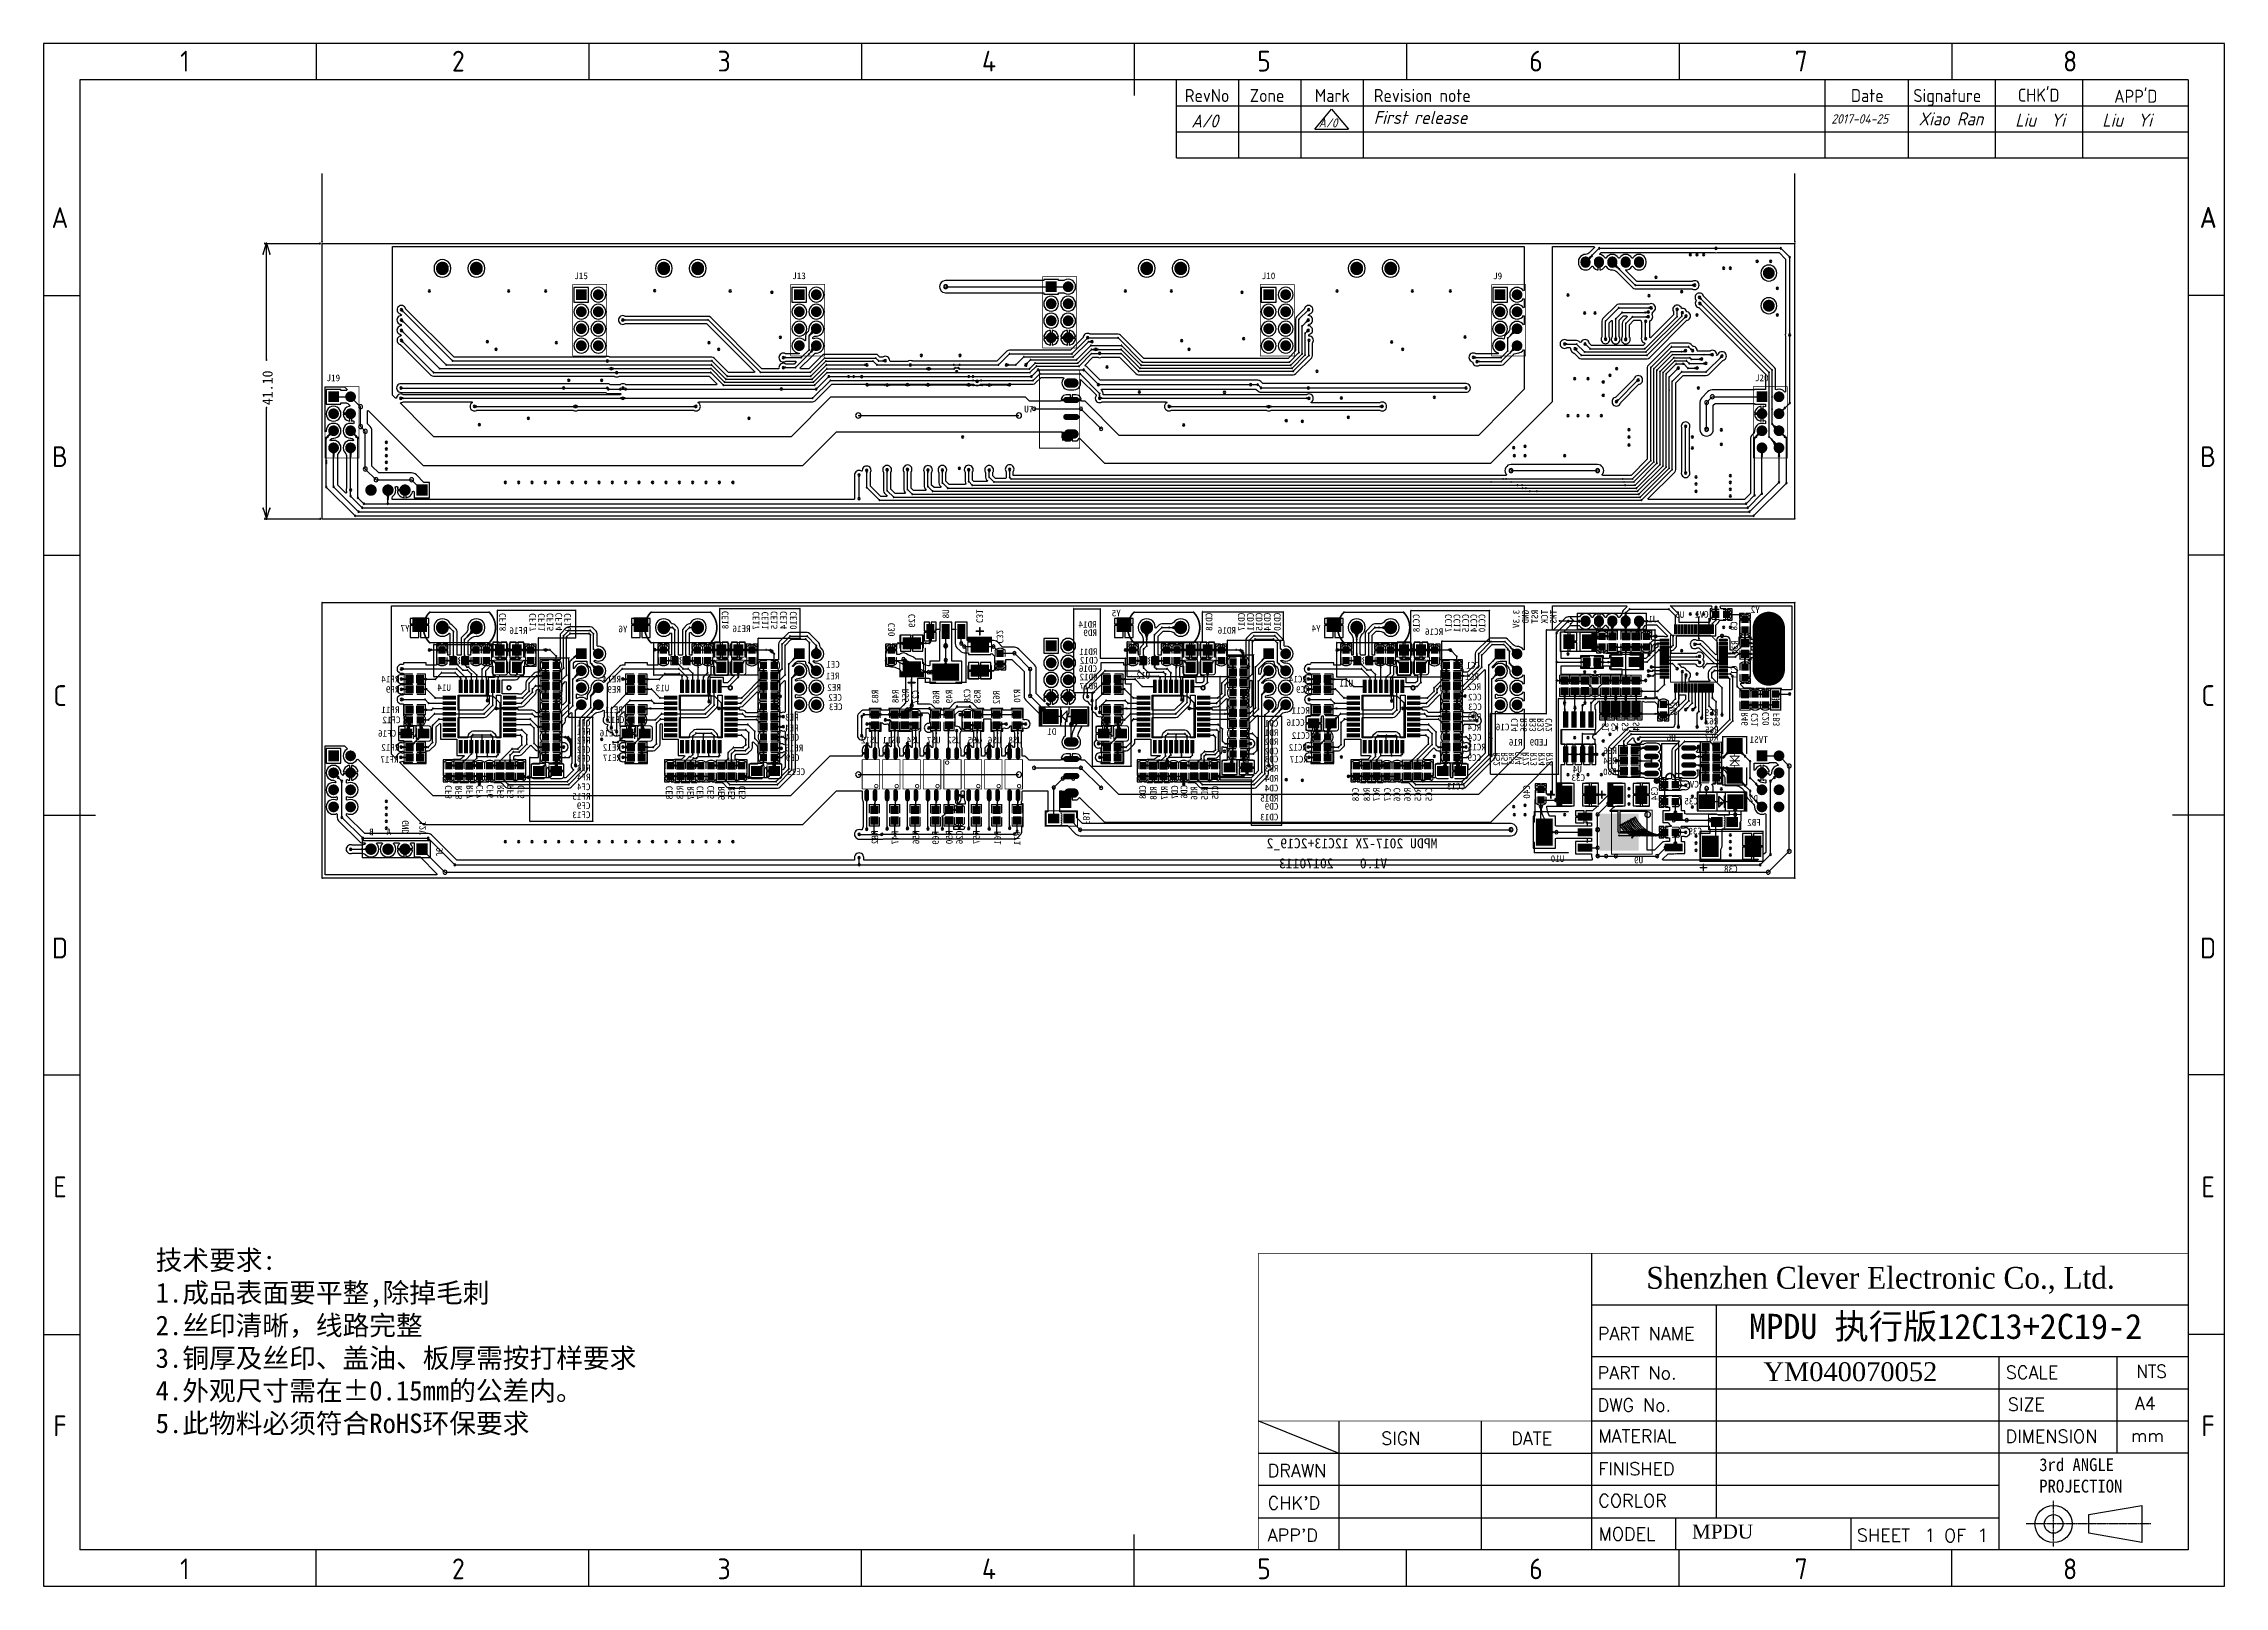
# Model space of a CAD drawing. Header units: inches. Extents: x 32166 to 66782, y 2386 to 7162.
# Drawn here: x 32166 to 34772, y 2386 to 4229 of the extents above.
import ezdxf
from ezdxf.enums import TextEntityAlignment as Align

# ---------------------------------------------------------------- set-up
doc = ezdxf.new("R2010")
doc.units = ezdxf.units.IN
doc.header["$LTSCALE"] = 0.64311
doc.header["$MEASUREMENT"] = 0
doc.linetypes.add('CENTER', pattern=[0.6, 0.375, -0.075, 0.075, -0.075])
doc.layers.get('0').update_dxf_attribs({"linetype": 'CONTINUOUS'})
for name, color, linetype in [('BOTTOMLAYER', 5, 'CONTINUOUS'), ('BOTTOMOVERLAY', 54, 'CONTINUOUS'), ('BOTTOMPASTE', 16, 'CONTINUOUS'), ('BOTTOMSOLDER', 6, 'CONTINUOUS'), ('KEEPOUTLAYER', 6, 'CONTINUOUS'), ('MULTILAYER', 9, 'CONTINUOUS'), ('TOPLAYER', 1, 'CONTINUOUS'), ('TOPOVERLAY', 2, 'CONTINUOUS'), ('TOPSOLDER', 216, 'CONTINUOUS')]:
    doc.layers.add(name, color=color, linetype=linetype)
doc.styles.add('gb', font='gbeitc.shx', dxfattribs={"bigfont": 'gbcbig.shx'})
doc.styles.add('ISO Proportional', font='isocp')
doc.styles.add('ROMANS', font='romans', dxfattribs={"width": 0.95})
doc.styles.get("Standard").update_dxf_attribs({"font": 'txt', "width": 0.8})
doc.styles.add('样式 1', font='')
doc.styles.get('样式 1').set_extended_font_data('SimSun')

msp = doc.modelspace()

# ---------------------------------------------------------------- texts
at = {"style": 'ISO Proportional'}
for s, p in [('1', (32334.9, 4207.7)), ('2', (32661.8, 4207.7)), ('3', (32979.4, 4207.7)), ('4', (33295.9, 4207.7)), ('5', (33624.5, 4207.7)), ('6', (33949.5, 4207.7)), ('7', (34266.4, 4207.7)), ('8', (34587.8, 4207.7)), ('A', (32185.7, 4020.8)), ('A', (34752.6, 4020.8)), ('A', (34753, 4021.2)), ('B', (32185.7, 3735.3)), ('B', (34752.6, 3735.3)), ('C', (32185.7, 3449.9)), ('C', (34752.6, 3449.9)), ('D', (32185.7, 3148.4)), ('D', (34752.6, 3148.4)), ('E', (32185.7, 2863)), ('E', (34752.6, 2863)), ('F', (32185.7, 2577.6)), ('F', (34752.6, 2577.6)), ('1', (32334.9, 2406.8)), ('2', (32661.8, 2406.8)), ('3', (32979.4, 2406.8)), ('4', (33295.9, 2406.8)), ('5', (33624.5, 2406.8)), ('6', (33949.5, 2406.8)), ('7', (34266.4, 2406.8)), ('8', (34587.8, 2406.8))]:
    msp.add_text(s, height=24.8, dxfattribs=at).set_placement(p, align=Align.MIDDLE)
for s, height, p in [('RevNo', 15.51, (33529.9, 4166.6)), ('Zone', 15.51, (33607.6, 4166.6)), ('Mark', 15.51, (33685.3, 4166.6)), ('Revision note', 15.511, (33755.7, 4166.6)), ('Date', 15.51, (34325.9, 4166.6)), ('Signature', 15.51, (34400.4, 4166.6))]:
    msp.add_text(s, height=height, dxfattribs=at).set_placement(p, align=Align.MIDDLE_LEFT)
for s, height, style, p in [("CHK'D", 15.51, 'ISO Proportional', (34525.3, 4159.3)), ("APP'D", 15.51, 'ISO Proportional', (34640.4, 4158)), ('PART NAME', 15.41, 'ROMANS', (34023.4, 2679.9)), ('PART No.', 15.41, 'ROMANS', (34023.1, 2633.2)), ('SCALE', 15.41, 'ROMANS', (34510.9, 2633.7)), ('DWG No.', 15.41, 'ROMANS', (34023.1, 2594.7)), ('SIZE', 15.41, 'ROMANS', (34513.4, 2595.6)), ('A4', 15.41, 'ROMANS', (34665.1, 2596.8)), ('SIGN', 15.41, 'ROMANS', (33764.6, 2554.9)), ('DATE', 15.41, 'ROMANS', (33919.9, 2554.9)), ('MATERIAL ', 15.41, 'ROMANS', (34024, 2557.7)), ('DIMENSION', 15.41, 'ROMANS', (34510.6, 2557.3)), ('mm', 15.41, 'ROMANS', (34660.3, 2558.3)), ('DRAWN', 15.41, 'ROMANS', (33628.9, 2516.4)), ('FINISHED', 15.41, 'ROMANS', (34024, 2518.5)), ("CHK'D", 15.41, 'ROMANS', (33628.9, 2477.8)), ('CORLOR ', 15.41, 'ROMANS', (34024, 2480.5)), ("APP'D", 15.41, 'ROMANS', (33628.9, 2439.3)), ('MODEL ', 15.41, 'ROMANS', (34024.3, 2440.8)), ('SHEET', 15.41, 'ROMANS', (34333, 2439.3)), ('1', 15.4, 'ROMANS', (34413.8, 2439.2)), ('OF', 15.41, 'ROMANS', (34437.1, 2438.8)), ('1', 15.4, 'ROMANS', (34476.9, 2439.2))]:
    msp.add_text(s, height=height, dxfattribs=dict(style=style)).set_placement(p)
at = {"style": 'ISO Proportional', "oblique": 15}
for s, height, p in [('A/0', 15.51, (33537.7, 4136.2)), ('First release', 15.511, (33755.7, 4140.4)), ('2017-04-25', 11.17, (34302.4, 4138.7)), ('Xiao Ran', 15.51, (34406.7, 4138.7)), ('Liu  Yi', 15.51, (34522.2, 4137.2)), ('Liu  Yi', 15.51, (34626.2, 4137.2)), ('A/0', 10.86, (33689.8, 4133.9))]:
    msp.add_text(s, height=height, dxfattribs=at).set_placement(p, align=Align.MIDDLE_LEFT)
at = {"lineweight": -2, "insert": (32300.1, 2787.3), "char_height": 23.4, "attachment_point": 1, "style": 'gb'}
msp.add_mtext('{\\fSimSun|b0|i0|c134|p2;技术要求\\fSimSun|b0|i0|c0|p2;:\\fSimSun|b0|i0|c134|p2;\\P\\fSimSun|b0|i0|c0|p2;1.\\fSimSun|b0|i0|c134|p2;成品表面要平整\\fSimSun|b0|i0|c0|p2;,\\fSimSun|b0|i0|c134|p2;除掉毛刺\\P\\fSimSun|b0|i0|c0|p2;2.\\fSimSun|b0|i0|c134|p2;丝印清晰，线路完整\\P\\fSimSun|b0|i0|c0|p2;3.\\fSimSun|b0|i0|c134|p2;铜厚及丝印、盖油、板厚需按打样要求\\P\\fSimSun|b0|i0|c0|p2;4.\\fSimSun|b0|i0|c134|p2;外观尺寸需在±0.15mm的公差内。\\P\\fSimSun|b0|i0|c0|p2;5.\\fSimSun|b0|i0|c134|p2;此物料必须符合RoHS环保要求}', dxfattribs=at)
at = {"attachment_point": 1}
for s, insert, char_height, width, style in [('{\\fTimes New Roman|b0|i0|c0|p18;Shenzhen Clever Electronic Co., Ltd.}', (34081.4, 2767.4), 26.059, 701.192, 'ROMANS'), ('MPDU 执行版12C13+2C19-2', (34204.2, 2711.4), 30, 594.411, '样式 1'), ('{\\ftimes new roman|b0|i0|c0|p18;YM0400700\\ftimes new roman|b0|i0|c186|p18;52}', (34221.3, 2653.5), 22.5, 393.706, '样式 1'), ('NTS', (34666.8, 2650.4), 15.41, 160.049, 'ROMANS'), ('{\\Ftxt|c0;3rd ANGLE\\PPROJECTION}', (34550.9, 2538.9), 15.362, 160.049, 'ROMANS'), ('{\\fTimes New Roman|b0|i0|c0|p18;MPDU}', (34135.9, 2459.7), 16.752, 160.049, '样式 1')]:
    msp.add_mtext(s, dxfattribs=dict(at, insert=insert, char_height=char_height, width=width, style=style))
at = {"layer": 'BOTTOMOVERLAY', "text_generation_flag": 2}
for s, height, rotation, p in [('CF18', 8, 90, (32718.6, 3548.5)), ('CF17', 8, 90, (32754.6, 3548.3)), ('CF11', 8, 90, (32765, 3548.2)), ('CF15', 8, 90, (32775.3, 3548.5)), ('CF14', 8, 90, (32785.8, 3548.9)), ('CF10', 8, 90, (32796.3, 3548.3)), ('CE18', 8, 90, (32984.6, 3551)), ('CE17', 8, 90, (33021.4, 3550.5)), ('CE11', 8, 90, (33032.3, 3550.2)), ('CE15', 8, 90, (33043, 3550.8)), ('CE14', 8, 90, (33054.2, 3550.8)), ('CE10', 8, 90, (33066, 3550.5)), ('C29', 8, 90, (33207.6, 3547.4)), ('U8', 8, 90, (33248.2, 3552.9)), ('C31', 8, 270, (33280.8, 3536.6)), ('Y5', 8, 360, (33453.4, 3544.5)), ('CD18', 8, 90, (33562.8, 3548.9)), ('CD17', 8, 90, (33601.5, 3548.9)), ('CD11', 8, 90, (33612.3, 3548.9)), ('CD15', 8, 90, (33622.6, 3548.9)), ('CD14', 8, 90, (33632.4, 3548.9)), ('CD10', 8, 90, (33644.3, 3548.9)), ('CC18', 8, 90, (33810.4, 3547.3)), ('CC17', 8, 90, (33848.8, 3547.3)), ('CC11', 8, 90, (33859, 3547.3)), ('CC15', 8, 90, (33869.4, 3547.3)), ('CC14', 8, 90, (33879.2, 3547.3)), ('CC10', 8, 90, (33888.9, 3547.3)), ('3.3V', 8, 90, (33929.8, 3552.3)), ('GND', 8, 90, (33940.9, 3552.3)), ('RST', 8, 90, (33952.1, 3552.3)), ('TCK', 8, 90, (33963.7, 3552.3)), ('TMS', 8, 90, (33974.2, 3552.3)), ('J1', 8, 360, (34094.4, 3537.3)), ('U5', 8, 360, (34126.8, 3542.7)), ('CV1', 8, 360, (34155.9, 3543)), ('Y2', 8, 360, (34217, 3548.5)), ('Y7', 8, 360, (32603.5, 3526.3)), ('RF16', 8, 360, (32744.5, 3523.6)), ('Y6', 8, 360, (32863.9, 3525.5)), ('RE16', 8, 360, (33011, 3525.7)), ('C30', 8, 90, (33183.2, 3536.8)), ('C32', 8, 270, (33305.1, 3512.1)), ('RD14', 8, 360, (33424.6, 3530.8)), ('RD9', 8, 360, (33424.9, 3520.9)), ('RD16', 8, 360, (33590.9, 3523.8)), ('Y4', 8, 360, (33692.2, 3526.1)), ('RC16', 8, 360, (33838.6, 3522.2)), ('C8', 8, 90, (34190.1, 3538.5)), ('RD11', 8, 360, (33425.4, 3498.3)), ('CD12', 8, 360, (33426.2, 3488.1)), ('R34', 8, 90, (34191, 3515.9)), ('RF14', 8, 360, (32591.5, 3465.5)), ('RE14', 8, 360, (32856.1, 3465.5)), ('RE1', 8, 360, (33117.2, 3469.4)), ('CE1', 8, 360, (33117.6, 3483.3)), ('CD16', 8, 360, (33425, 3478.1)), ('RD12', 8, 360, (33425.8, 3468.2)), ('U12', 8, 360, (33488.4, 3470.2)), ('RC14', 8, 360, (33675.8, 3465.5)), ('U11', 8, 360, (33731, 3460.7)), ('RC1', 8, 360, (33881.2, 3468.5)), ('CC1', 8, 360, (33882.6, 3482.1)), ('C11', 8, 90, (34190.2, 3485.8)), ('RF9', 8, 360, (32591.5, 3453.3)), ('U14', 8, 360, (32653, 3455.5)), ('RE9', 8, 360, (32856.1, 3453.3)), ('U13', 8, 360, (32913.8, 3455.1)), ('RE2', 8, 360, (33119, 3455.7)), ('CE2', 8, 360, (33120.2, 3443.7)), ('CE3', 8, 360, (33120.9, 3432.5)), ('R83', 8, 90, (33163.7, 3456.9)), ('R48', 8, 90, (33187.9, 3457.1)), ('R55', 8, 90, (33200, 3457.9)), ('C27', 8, 90, (33212.2, 3456.4)), ('R68', 8, 90, (33236.6, 3456.1)), ('R49', 8, 90, (33252.2, 3456.9)), ('C28', 8, 90, (33273.7, 3457.9)), ('R58', 8, 90, (33285.8, 3456.9)), ('R62', 8, 90, (33308.5, 3455.9)), ('R70', 8, 90, (33333.4, 3457.7)), ('RD17', 8, 360, (33425.8, 3457.2)), ('RC9', 8, 360, (33679.1, 3453.1)), ('RC2', 8, 360, (33883.8, 3456.4)), ('CC2', 8, 360, (33884.6, 3444.1)), ('CC3', 8, 360, (33884.8, 3432.5)), ('CV3', 8, 90, (34118.2, 3442.1)), ('RF11', 8, 360, (32591.5, 3428.9)), ('CF12', 8, 360, (32592.8, 3416.9)), ('CF1', 8, 360, (32819.7, 3413.1)), ('RE11', 8, 360, (32858.5, 3428.9)), ('CE12', 8, 360, (32860.2, 3417.1)), ('RE4', 8, 360, (33068.5, 3407.3)), ('RE3', 8, 360, (33068.5, 3420.1)), ('CD1', 8, 360, (33641.7, 3412.8)), ('CC16', 8, 360, (33673.1, 3413.8)), ('RC11', 8, 360, (33679.3, 3428.1)), ('RC4', 8, 360, (33884, 3407.9)), ('RC3', 8, 360, (33884.2, 3420.5)), ('C16', 8, 360, (33917.8, 3408.4)), ('C14', 8, 90, (33927.6, 3422.9)), ('R36', 8, 90, (33938.6, 3422.9)), ('R33', 8, 90, (33949.4, 3422.9)), ('R32', 8, 90, (33958.8, 3422.9)), ('CV2', 8, 90, (33968.8, 3422.9)), ('S1', 8, 90, (34036.2, 3417.4)), ('S2', 8, 90, (34047.6, 3417.6)), ('S3', 8, 90, (34060, 3418)), ('S4', 8, 90, (34073.1, 3418.5)), ('R59', 8, 360, (34167.4, 3425.8)), ('R63', 8, 360, (34167.4, 3415.4)), ('R46', 8, 90, (34202.7, 3430)), ('C21', 8, 90, (34214.5, 3428.9)), ('C20', 8, 90, (34227.8, 3430.4)), ('FB3', 8, 90, (34240.6, 3429.4)), ('CF16', 8, 360, (32587.6, 3400.8)), ('RF12', 8, 360, (32591.5, 3384.2)), ('RF1', 8, 360, (32819.7, 3402.9)), ('RF2', 8, 360, (32819.7, 3392.6)), ('CF2', 8, 360, (32819.7, 3381.3)), ('CE16', 8, 360, (32852.4, 3401.1)), ('RE12', 8, 360, (32856.1, 3384.2)), ('RE15', 8, 360, (33074, 3383.4)), ('CE4', 8, 360, (33069, 3396.1)), ('US12', 8, 360, (33164.6, 3392.9)), ('US11', 8, 360, (33190.3, 3392.8)), ('US4', 8, 360, (33213.7, 3392.8)), ('US7', 8, 360, (33237.9, 3392.8)), ('US2', 8, 360, (33262.3, 3392.8)), ('US5', 8, 360, (33286.7, 3392.8)), ('US6', 8, 360, (33310.8, 3392.8)), ('US8', 8, 360, (33335.4, 3392.8)), ('D1', 8, 360, (33376.3, 3402.9)), ('RD1', 8, 360, (33641.7, 3401.6)), ('RD2', 8, 360, (33641.7, 3390.8)), ('CD2', 8, 360, (33641.7, 3379.6)), ('RC12', 8, 360, (33675.8, 3384.2)), ('CC12', 8, 360, (33679.4, 3398.2)), ('CC4', 8, 360, (33884.4, 3396.1)), ('RC15', 8, 360, (33889.7, 3384.4)), ('R16', 8, 360, (33933.4, 3390.2)), ('LED9', 8, 360, (33963.7, 3390.2)), ('R66', 8, 360, (34046.2, 3380.1)), ('U6', 8, 360, (34116.6, 3395.9)), ('R67', 8, 360, (34167.4, 3396)), ('R65', 8, 360, (34167.7, 3405)), ('TVS1', 8, 360, (34226.6, 3393.3)), ('RF17', 8, 360, (32590.4, 3369.7)), ('CF3', 8, 360, (32819.7, 3370.9)), ('RF3', 8, 360, (32819.7, 3359.5)), ('RE17', 8, 360, (32856.3, 3371.6)), ('CE9', 8, 360, (33069.4, 3371.8)), ('CE13', 8, 360, (33076.2, 3354.9)), ('CD3', 8, 360, (33641.7, 3370.1)), ('RD3', 8, 360, (33641.7, 3359)), ('RC17', 8, 360, (33677, 3369.9)), ('CC9', 8, 360, (33884, 3371.8)), ('R52', 8, 90, (33906.5, 3382.1)), ('R51', 8, 90, (33915.8, 3382.1)), ('R53', 6.4, 90, (33923.3, 3381.9)), ('CV4', 8, 90, (33932.4, 3383.2)), ('R72', 8, 90, (33941.3, 3382.4)), ('R73', 8, 90, (33950.6, 3382.1)), ('R74', 8, 90, (33960.3, 3382.1)), ('R75', 8, 90, (33969.8, 3382.1)), ('U4', 8, 360, (34004.3, 3357.9)), ('R64', 8, 360, (34046.2, 3368)), ('R60', 8, 360, (34046, 3354.9)), ('CF8', 8, 90, (32653.8, 3342.8)), ('RF8', 8, 90, (32666.2, 3342.1)), ('RF7', 8, 90, (32679.4, 3342.9)), ('CF7', 8, 90, (32691.3, 3343.3)), ('CF6', 8, 90, (32703.7, 3343.7)), ('RF6', 8, 90, (32716.2, 3343.1)), ('RF5', 8, 90, (32727.8, 3343.1)), ('CF5', 8, 90, (32740.6, 3342.9)), ('RF4', 8, 360, (32819.7, 3348.6)), ('CF4', 8, 360, (32819.7, 3336.9)), ('CE8', 8, 90, (32917.7, 3342.1)), ('RE8', 8, 90, (32930.5, 3342.3)), ('RE7', 8, 90, (32943.4, 3341.6)), ('CE7', 8, 90, (32954.6, 3342.1)), ('CE6', 8, 90, (32967.4, 3342.5)), ('RE6', 8, 90, (32980.2, 3341.3)), ('RE5', 8, 90, (32992.2, 3341.6)), ('CE5', 8, 90, (33004.9, 3342.1)), ('CD8', 8, 90, (33483.4, 3342.7)), ('RD8', 8, 90, (33496.2, 3341.6)), ('RD7', 8, 90, (33509.3, 3341.9)), ('CD7', 8, 90, (33521.8, 3342.7)), ('CD6', 8, 90, (33532.9, 3343.2)), ('RD6', 8, 90, (33544.9, 3341.6)), ('RD5', 8, 90, (33557.5, 3341.4)), ('CD5', 8, 90, (33570, 3342.2)), ('RD4', 8, 360, (33641.7, 3346.9)), ('CD4', 8, 360, (33641.7, 3335.4)), ('CC8', 8, 90, (33737.8, 3339.9)), ('RC8', 8, 90, (33751.3, 3339.9)), ('RC7', 8, 90, (33762.8, 3339.9)), ('CC7', 8, 90, (33775.9, 3339.9)), ('CC6', 8, 90, (33787.3, 3339.9)), ('RC6', 8, 90, (33799.7, 3339.9)), ('RC5', 8, 90, (33812.3, 3339.9)), ('CC5', 8, 90, (33825.4, 3339.9)), ('CC13', 8, 360, (33864.8, 3337.7)), ('C40', 8, 90, (33942.3, 3343)), ('C33', 8, 360, (34008.2, 3347.9)), ('C34', 8, 90, (34095.1, 3341)), ('CV5', 8, 360, (34144.2, 3340)), ('RF15', 8, 360, (32819.7, 3325.5)), ('CF13', 8, 360, (32819.7, 3303.5)), ('CF9', 8, 360, (32819.7, 3314.4)), ('FB1', 8, 270, (33408.3, 3295.3)), ('RD15', 8, 360, (33641.7, 3323.3)), ('CD9', 8, 360, (33641.7, 3313.5)), ('C35', 8, 360, (34143, 3319.8)), ('D2', 8, 360, (34214.8, 3323.1)), ('B', 8, 360, (32560.5, 3283.1)), ('A', 8, 360, (32581.4, 3283.3)), ('GND', 8, 90, (32602.4, 3300.9)), ('12V', 8, 90, (32622.9, 3299.9)), ('R82', 8, 90, (33163.4, 3288.7)), ('R47', 8, 90, (33187.4, 3288.5)), ('R56', 8, 90, (33212.6, 3288.7)), ('R69', 8, 90, (33235.9, 3288.1)), ('R50', 8, 90, (33252.3, 3288.7)), ('C26', 8, 90, (33264.5, 3288.7)), ('R57', 8, 90, (33284.8, 3288.7)), ('R61', 8, 90, (33310.1, 3287.9)), ('R71', 8, 90, (33333.4, 3287.3)), ('CD13', 8, 360, (33641.7, 3300.8)), ('C39', 8, 360, (34147.9, 3284.1)), ('FB2', 8, 360, (34218.2, 3294.6)), ('J6', 8, 270, (32635.3, 3257.5)), ('MPDU 2017-ZX 12C13+2C19_2', 12, 360, (33831.7, 3267.5)), ('U10', 8, 360, (33983.4, 3251.1)), ('U9', 8, 360, (34077.6, 3249.5)), ('20170113', 12, 360, (33707.7, 3243.5)), ('V1.0', 12, 360, (33771.7, 3243.5)), ('C38', 8, 360, (34190.5, 3238.9))]:
    msp.add_text(s, height=height, rotation=rotation, dxfattribs=at).set_placement(p)
at = {"layer": 'TOPOVERLAY'}
for s, p in [('J15', (32800.3, 3947.3)), ('J13', (33060.7, 3947.3)), ('J10', (33621.7, 3947.3)), ('J19', (32504.2, 3825.4)), ('J20', (34211.1, 3825.4))]:
    msp.add_text(s, height=8, dxfattribs=at).set_placement(p)
for s, height, rotation, p in [('J9', 8, 360, (33898.2, 3947.2)), ('41.10', 12.19, 90, (32439.8, 3796.7)), ('U7', 8, 360, (33337.9, 3788.1))]:
    msp.add_text(s, height=height, rotation=rotation, dxfattribs=at).set_placement(p)

# ---------------------------------------------------------------- linework, layer by layer
for p, q in [((32491.9, 4228.6), (32491.9, 4185.2)), ((32817.7, 4228.6), (32817.7, 4185.2)), ((33143.4, 4228.6), (33143.4, 4185.2)), ((33469.2, 4228.6), (33469.2, 4166.6)), ((33794.9, 4228.6), (33794.9, 4185.2)), ((34120.6, 4228.6), (34120.6, 4185.2)), ((34446.4, 4228.6), (34446.4, 4185.2)), ((34728.7, 4185.2), (32209.6, 4185.2)), ((32209.6, 4185.2), (32209.6, 2429.3)), ((33519.9, 4092.1), (33519.9, 4185.2)), ((33594.4, 4092.1), (33594.4, 4185.2)), ((33668.9, 4092.1), (33668.9, 4185.2)), ((33743.3, 4092.1), (33743.3, 4185.2)), ((34295, 4092.1), (34295, 4185.2)), ((34394.8, 4092.1), (34394.8, 4185.2)), ((34498.8, 4092.1), (34498.8, 4185.2)), ((34602.9, 4092.1), (34602.9, 4185.2)), ((34728.7, 4185.2), (34728.7, 2429.3)), ((33519.9, 4154.2), (34728.7, 4154.2)), ((33685.3, 4126.4), (33705.3, 4150.4)), ((33705.3, 4150.4), (33725.4, 4126.4)), ((33519.9, 4123.1), (34728.7, 4123.1)), ((33685.3, 4126.4), (33725.4, 4126.4)), ((33519.9, 4092.1), (34728.7, 4092.1)), ((32166.2, 3927.7), (32209.6, 3927.7)), ((34772.1, 3927.7), (34728.7, 3927.7)), ((32166.2, 3617.5), (32209.6, 3617.5)), ((34772.1, 3617.5), (34728.7, 3617.5)), ((32166.2, 3307.2), (32228.3, 3307.2)), ((34772.1, 3307.2), (34710.1, 3307.2)), ((32166.2, 2997), (32209.6, 2997)), ((32166.2, 2997), (32209.6, 2997)), ((34772.1, 2997), (34728.7, 2997)), ((34772.1, 2997), (34728.7, 2997)), ((34015.8, 2783.8), (34015.8, 2429.3)), ((34015.8, 2722.1), (34728.7, 2722.1)), ((34164.7, 2722.1), (34164.7, 2467.8)), ((32166.2, 2686.8), (32209.6, 2686.8)), ((34772.1, 2686.8), (34728.7, 2686.8)), ((34015.8, 2660.5), (34728.7, 2660.5)), ((34502.5, 2660.5), (34502.5, 2429.3)), ((34643.5, 2660.5), (34643.5, 2544.9)), ((34015.8, 2622), (34728.7, 2622)), ((33617.9, 2583.4), (33714.1, 2544.9)), ((33714.1, 2583.4), (33714.1, 2429.3)), ((33884.6, 2429.3), (33884.6, 2583.4)), ((34015.8, 2583.4), (34728.7, 2583.4)), ((33617.9, 2544.9), (34015.8, 2544.9)), ((34728.7, 2544.9), (34015.8, 2544.9)), ((34502.5, 2506.4), (33617.9, 2506.4)), ((33617.9, 2467.8), (34502.5, 2467.8)), ((34116.3, 2467.8), (34116.3, 2429.3)), ((34325.8, 2467.8), (34325.8, 2429.3)), ((34728.7, 2429.3), (32209.6, 2429.3)), ((32491.9, 2385.9), (32491.9, 2429.3)), ((32817.7, 2385.9), (32817.7, 2429.3)), ((33143.4, 2385.9), (33143.4, 2429.3)), ((33469.2, 2385.9), (33469.2, 2447.9)), ((33794.9, 2385.9), (33794.9, 2429.3)), ((34120.6, 2385.9), (34120.6, 2429.3)), ((34446.4, 2385.9), (34446.4, 2429.3))]:
    msp.add_line(p, q)
at = {"linetype": 'CENTER', "ltscale": 6}
msp.add_line((34684.1, 2460.4), (34535.2, 2460.4), dxfattribs=at)
for points in [[(32166.2, 2385.9), (34772.1, 2385.9), (34772.1, 4228.6), (32166.2, 4228.6)], [(34610.3, 2449.3), (34610.3, 2460.4), (34610.3, 2471.5), (34673.4, 2482.6), (34673.4, 2460.4), (34673.4, 2438.2)]]:
    msp.add_lwpolyline(points, close=True)
at = {"const_width": 0.771}
for points in [[(33617.9, 2783.8), (34015.8, 2783.8)], [(33617.9, 2429.3), (33617.9, 2783.8)], [(34015.8, 2783.8), (34728.7, 2783.8)], [(34015.8, 2429.3), (34015.8, 2783.8)], [(33617.9, 2583.4), (34015.8, 2583.4)]]:
    msp.add_lwpolyline(points, dxfattribs=at)
at = {"linetype": 'CENTER', "ltscale": 4}
msp.add_lwpolyline([(34568, 2433.6), (34568, 2460.9), (34568, 2488.3)], dxfattribs=at)
for radius in [22.2, 11.1]:
    msp.add_circle((34568, 2460.4), radius)
at = {"layer": 'BOTTOMLAYER'}
for p, q in [((32581.9, 3380), (32581.9, 3557.2)), ((32581.9, 3557.2), (33935.4, 3557.2)), ((33935.4, 3557.2), (33935.4, 3504.7)), ((33969.1, 3528.2), (33969.1, 3557.2)), ((33969.1, 3557.2), (34057.7, 3557.2)), ((34001.7, 3544.1), (34001, 3543.9)), ((34002.7, 3545.5), (34001.7, 3544.1)), ((34004.5, 3546.8), (34002.7, 3545.5)), ((34006.5, 3547.7), (34004.5, 3546.8)), ((34008.7, 3547.9), (34006.5, 3547.7)), ((34010.9, 3547.7), (34008.7, 3547.9)), ((34013, 3546.8), (34010.9, 3547.7)), ((34014.7, 3545.5), (34013, 3546.8)), ((34016.1, 3543.7), (34014.7, 3545.5)), ((34018.7, 3545.5), (34017.4, 3543.7)), ((34020.5, 3546.8), (34018.7, 3545.5)), ((34022.5, 3547.7), (34020.5, 3546.8)), ((34023.7, 3547.8), (34022.5, 3547.7)), ((34023.7, 3538.7), (34023.7, 3547.8)), ((34026.9, 3547.7), (34025.7, 3547.8)), ((34025.7, 3547.8), (34025.7, 3538.7)), ((34029, 3546.8), (34026.9, 3547.7)), ((34030.7, 3545.5), (34029, 3546.8)), ((34032.1, 3543.7), (34030.7, 3545.5)), ((34034.7, 3545.5), (34033.4, 3543.7)), ((34036.5, 3546.8), (34034.7, 3545.5)), ((34038.5, 3547.7), (34036.5, 3546.8)), ((34040.7, 3547.9), (34038.5, 3547.7)), ((34042.9, 3547.7), (34040.7, 3547.9)), ((34045, 3546.8), (34042.9, 3547.7)), ((34046.7, 3545.5), (34045, 3546.8)), ((34048.1, 3543.7), (34046.7, 3545.5)), ((34050.7, 3545.5), (34049.4, 3543.7)), ((34050.9, 3545.6), (34050.7, 3545.5)), ((34051, 3545.7), (34050.9, 3545.6)), ((34051.2, 3545.9), (34051, 3545.7)), ((34051.4, 3546.1), (34051.2, 3545.9)), ((34051.2, 3545.9), (34051.2, 3545.9)), ((34051.2, 3545.9), (34051.2, 3545.9)), ((34052.2, 3547.2), (34051.4, 3546.1)), ((34052.4, 3548.3), (34052.2, 3547.2)), ((34052.8, 3550.2), (34052.4, 3548.6)), ((34052.4, 3548.6), (34052.4, 3548.3)), ((34053.7, 3551.6), (34052.8, 3550.2)), ((34058.3, 3556.2), (34053.7, 3551.6)), ((34056.7, 3548.6), (34061.4, 3553.2)), ((34056.7, 3538.7), (34056.7, 3548.6)), ((34057.7, 3557.2), (34058.3, 3556.2)), ((34061.4, 3553.2), (34108.2, 3553.2)), ((34108.2, 3553.2), (34116.3, 3545.1)), ((34111.2, 3556.2), (34109.8, 3557.2)), ((34109.8, 3557.2), (34109.8, 3557.2)), ((34109.8, 3557.2), (34109.8, 3557.2)), ((34109.8, 3557.2), (34109.8, 3557.2)), ((34109.8, 3557.2), (34109.8, 3557.2)), ((34109.8, 3557.2), (34158.9, 3557.2)), ((34119.3, 3548.1), (34111.2, 3556.2)), ((34116.3, 3529.2), (34116.3, 3545.1)), ((34120.2, 3546.7), (34119.3, 3548.1)), ((34120.6, 3545.1), (34120.2, 3546.7)), ((34120.6, 3537.2), (34120.6, 3545.1)), ((34158.8, 3553.6), (34157.6, 3553.6)), ((34157.6, 3553.6), (34157.6, 3540)), ((34159.5, 3554.3), (34158.8, 3553.6)), ((34158.9, 3557.2), (34159.5, 3556.4)), ((34159.5, 3556.4), (34159.4, 3555.2)), ((34159.4, 3555.2), (34159.5, 3554.3)), ((34164.4, 3539.9), (34164.4, 3546.8)), ((34164.6, 3547.1), (34164.6, 3555.2)), ((34169.7, 3556.5), (34170.1, 3557.2)), ((34169.9, 3555.2), (34169.7, 3556.5)), ((34169.8, 3554.3), (34169.9, 3555.2)), ((34170.4, 3553.6), (34169.8, 3554.3)), ((34170.1, 3557.2), (34255.2, 3557.2)), ((34176.2, 3553.6), (34170.4, 3553.6)), ((34176.2, 3546.8), (34176.2, 3553.6)), ((34176.2, 3540), (34176.2, 3546.8)), ((34177.2, 3546.8), (34193.4, 3546.8)), ((34183.9, 3553.6), (34178.2, 3553.6)), ((34178.2, 3553.6), (34178.2, 3547.8)), ((34178.2, 3547.8), (34183.9, 3547.8)), ((34183.9, 3545.8), (34178.2, 3545.8)), ((34178.2, 3545.8), (34178.2, 3540)), ((34183.9, 3547.8), (34183.9, 3553.6)), ((34183.9, 3540), (34183.9, 3545.8)), ((34198.2, 3547.8), (34192.5, 3547.8)), ((34192.5, 3547.8), (34192.5, 3542)), ((34193.4, 3546.8), (34199.2, 3541)), ((34198.2, 3542), (34198.2, 3547.8)), ((34206, 3547.8), (34200.2, 3547.8)), ((34200.2, 3547.8), (34200.2, 3542)), ((34206, 3542), (34206, 3547.8)), ((34255.2, 3557.2), (34255.2, 3457.2)), ((32614.5, 3541.8), (32604.3, 3541.8)), ((32604.3, 3541.8), (32604.3, 3535.6)), ((32604.3, 3535.6), (32614.5, 3535.6)), ((32614.5, 3533.6), (32604.3, 3533.6)), ((32604.3, 3533.6), (32604.3, 3519.4)), ((32604.3, 3519.4), (32614.5, 3519.4)), ((32614.5, 3535.6), (32614.5, 3541.8)), ((32614.5, 3519.4), (32614.5, 3533.6)), ((32626.7, 3541.8), (32616.5, 3541.8)), ((32616.5, 3541.8), (32616.5, 3535.6)), ((32616.5, 3535.6), (32626.7, 3535.6)), ((32626.7, 3533.6), (32616.5, 3533.6)), ((32616.5, 3533.6), (32616.5, 3519.4)), ((32616.5, 3519.4), (32626.7, 3519.4)), ((32626.7, 3535.6), (32626.7, 3541.8)), ((32626.7, 3519.4), (32626.7, 3533.6)), ((32633, 3534.2), (32632.7, 3531.6)), ((32632.7, 3531.6), (32632.7, 3530.8)), ((32632.7, 3530.8), (32633, 3528.2)), ((32634, 3536.6), (32633, 3534.2)), ((32633, 3528.2), (32634, 3525.7)), ((32635.6, 3538.7), (32634, 3536.6)), ((32634, 3525.7), (32635.6, 3523.6)), ((32637.7, 3540.3), (32635.6, 3538.7)), ((32635.6, 3523.6), (32637.7, 3522)), ((32640.1, 3541.3), (32637.7, 3540.3)), ((32637.7, 3522), (32640.1, 3521)), ((32642.7, 3541.7), (32640.1, 3541.3)), ((32640.1, 3521), (32642.7, 3520.7)), ((32645.4, 3541.3), (32642.7, 3541.7)), ((32642.7, 3531.2), (32651.2, 3531.2)), ((32642.7, 3520.7), (32645.4, 3521)), ((32647.8, 3540.3), (32645.4, 3541.3)), ((32645.4, 3521), (32647.8, 3522)), ((32649.9, 3538.7), (32647.8, 3540.3)), ((32647.8, 3522), (32649.9, 3523.6)), ((32651.5, 3536.6), (32649.9, 3538.7)), ((32649.9, 3523.6), (32650.6, 3524.6)), ((32650.6, 3524.6), (32651, 3524.6)), ((32651, 3524.6), (32651.7, 3523.9)), ((32651.2, 3531.2), (32656, 3526.3)), ((32652, 3535.3), (32651.5, 3536.6)), ((32651.7, 3523.9), (32651.7, 3498.3)), ((32652.9, 3535.1), (32652, 3535.3)), ((32654.2, 3534.2), (32652.9, 3535.1)), ((32659.1, 3529.4), (32654.2, 3534.2)), ((32656, 3491.5), (32656, 3526.3)), ((32660, 3528), (32659.1, 3529.4)), ((32660.3, 3526.3), (32660, 3528)), ((32660.3, 3498.3), (32660.3, 3526.3)), ((32665.3, 3518.7), (32665, 3517)), ((32666.2, 3520.1), (32665.3, 3518.7)), ((32669.8, 3523.7), (32666.2, 3520.1)), ((32669.3, 3517), (32683.4, 3531.2)), ((32669.9, 3523.7), (32669.8, 3523.7)), ((32669.8, 3523.7), (32669.8, 3523.7)), ((32671.1, 3524.9), (32669.9, 3523.7)), ((32672.2, 3526.4), (32671.1, 3524.9)), ((32673.1, 3528.5), (32672.2, 3526.4)), ((32673.3, 3530.5), (32673.1, 3528.5)), ((32673.6, 3534.2), (32673.3, 3531.6)), ((32673.3, 3531.6), (32673.3, 3530.8)), ((32673.3, 3530.8), (32673.3, 3530.5)), ((32674.7, 3536.6), (32673.6, 3534.2)), ((32676.3, 3538.7), (32674.7, 3536.6)), ((32678.3, 3540.3), (32676.3, 3538.7)), ((32676.3, 3518), (32678, 3519.3)), ((32678, 3519.3), (32680.6, 3520.4)), ((32680.8, 3541.3), (32678.3, 3540.3)), ((32680.6, 3520.4), (32683.1, 3520.7)), ((32683.4, 3541.7), (32680.8, 3541.3)), ((32683.1, 3520.7), (32683.4, 3520.7)), ((32686, 3541.3), (32683.4, 3541.7)), ((32683.4, 3520.7), (32686, 3521)), ((32688.4, 3540.3), (32686, 3541.3)), ((32686, 3521), (32688.4, 3522)), ((32690.5, 3538.7), (32688.4, 3540.3)), ((32688.4, 3522), (32690.5, 3523.6)), ((32692.1, 3536.6), (32690.5, 3538.7)), ((32690.5, 3523.6), (32692.1, 3525.7)), ((32693.1, 3534.2), (32692.1, 3536.6)), ((32692.1, 3525.7), (32693.1, 3528.2)), ((32693.5, 3531.6), (32693.1, 3534.2)), ((32693.1, 3528.2), (32693.5, 3530.8)), ((32693.5, 3530.8), (32693.5, 3531.6)), ((32783.6, 3523.1), (32783.3, 3521.4)), ((32783.3, 3521.4), (32783.3, 3492.6)), ((32784.6, 3524.5), (32783.6, 3523.1)), ((32790.8, 3530.7), (32784.6, 3524.5)), ((32787.6, 3521.4), (32793.8, 3527.7)), ((32787.6, 3482.5), (32787.6, 3521.4)), ((32792.2, 3531.6), (32790.8, 3530.7)), ((32791.2, 3519.9), (32795.3, 3524)), ((32791.2, 3474.3), (32791.2, 3519.9)), ((32793.8, 3532), (32792.2, 3531.6)), ((32819.4, 3532), (32793.8, 3532)), ((32793.8, 3527.7), (32819.4, 3527.7)), ((32795.3, 3524), (32817.9, 3524)), ((32817.9, 3524), (32819.7, 3522.3)), ((32821.1, 3531.6), (32819.4, 3532)), ((32819.4, 3527.7), (32823.3, 3523.8)), ((32819.7, 3488.8), (32819.7, 3522.3)), ((32822.5, 3530.7), (32821.1, 3531.6)), ((32826.3, 3526.8), (32822.5, 3530.7)), ((32823.3, 3505.5), (32823.3, 3523.8)), ((32827.3, 3525.5), (32826.3, 3526.8)), ((32827.6, 3523.8), (32827.3, 3525.5)), ((32827.6, 3509.3), (32827.6, 3523.8)), ((32879, 3541.8), (32868.8, 3541.8)), ((32868.8, 3541.8), (32868.8, 3535.6)), ((32868.8, 3535.6), (32879, 3535.6)), ((32879, 3533.6), (32868.8, 3533.6)), ((32868.8, 3533.6), (32868.8, 3519.4)), ((32868.8, 3519.4), (32879, 3519.4)), ((32879, 3535.6), (32879, 3541.8)), ((32879, 3519.4), (32879, 3533.6)), ((32891.2, 3541.8), (32881.1, 3541.8)), ((32881.1, 3541.8), (32881.1, 3535.6)), ((32881.1, 3535.6), (32891.2, 3535.6)), ((32891.2, 3533.6), (32881.1, 3533.6)), ((32881.1, 3533.6), (32881.1, 3519.4)), ((32881.1, 3519.4), (32891.2, 3519.4)), ((32891.2, 3535.6), (32891.2, 3541.8)), ((32891.2, 3519.4), (32891.2, 3533.6)), ((32897.6, 3534.2), (32897.2, 3531.6)), ((32897.2, 3531.6), (32897.2, 3530.8)), ((32897.2, 3530.8), (32897.6, 3528.2)), ((32898.6, 3536.6), (32897.6, 3534.2)), ((32897.6, 3528.2), (32898.6, 3525.7)), ((32900.2, 3538.7), (32898.6, 3536.6)), ((32898.6, 3525.7), (32900.2, 3523.6)), ((32902.3, 3540.3), (32900.2, 3538.7)), ((32900.2, 3523.6), (32902.3, 3522)), ((32904.7, 3541.3), (32902.3, 3540.3)), ((32902.3, 3522), (32904.7, 3521)), ((32907.3, 3541.7), (32904.7, 3541.3)), ((32904.7, 3521), (32907.3, 3520.7)), ((32909.9, 3541.3), (32907.3, 3541.7)), ((32907.3, 3531.2), (32917.6, 3531.2)), ((32907.3, 3520.7), (32909.9, 3521)), ((32912.3, 3540.3), (32909.9, 3541.3)), ((32909.9, 3521), (32912.3, 3522)), ((32914.4, 3538.7), (32912.3, 3540.3)), ((32912.3, 3522), (32914.4, 3523.6)), ((32916, 3536.6), (32914.4, 3538.7)), ((32914.4, 3523.6), (32915.3, 3524.8)), ((32915.3, 3524.8), (32916.3, 3524.5)), ((32916.3, 3536), (32916, 3536.6)), ((32916.8, 3535.6), (32916.3, 3536)), ((32916.3, 3524.5), (32916.3, 3498.3)), ((32917.5, 3535.5), (32916.8, 3535.6)), ((32917.6, 3535.5), (32917.5, 3535.5)), ((32917.5, 3535.5), (32917.5, 3535.5)), ((32919.3, 3535.1), (32917.6, 3535.5)), ((32917.6, 3535.5), (32917.6, 3535.5)), ((32917.6, 3535.5), (32917.6, 3535.5)), ((32917.6, 3531.2), (32920.6, 3528.2)), ((32920.6, 3534.2), (32919.3, 3535.1)), ((32923.6, 3531.2), (32920.6, 3534.2)), ((32920.6, 3491.5), (32920.6, 3528.2)), ((32924.6, 3529.8), (32923.6, 3531.2)), ((32924.9, 3528.2), (32924.6, 3529.8)), ((32924.9, 3498.3), (32924.9, 3528.2)), ((32929.8, 3528.6), (32929.5, 3526.9)), ((32929.5, 3526.9), (32929.5, 3498.3)), ((32930.8, 3529.9), (32929.8, 3528.6)), ((32935, 3534.2), (32930.8, 3529.9)), ((32933.8, 3526.9), (32938.1, 3531.2)), ((32933.8, 3491.5), (32933.8, 3526.9)), ((32936.4, 3535.1), (32935, 3534.2)), ((32938.1, 3535.5), (32936.4, 3535.1)), ((32938.3, 3535.5), (32938.1, 3535.5)), ((32938.1, 3535.5), (32938.1, 3535.5)), ((32938.1, 3535.5), (32938.1, 3535.5)), ((32938.1, 3535.5), (32938.1, 3535.5)), ((32938.1, 3531.2), (32947.9, 3531.2)), ((32938.1, 3524.7), (32938.8, 3525.4)), ((32938.1, 3498.3), (32938.1, 3524.7)), ((32938.8, 3535.7), (32938.3, 3535.5)), ((32939.2, 3536.6), (32938.8, 3535.7)), ((32938.8, 3525.4), (32939.4, 3525.4)), ((32940.8, 3538.7), (32939.2, 3536.6)), ((32939.4, 3525.4), (32940.8, 3523.6)), ((32942.9, 3540.3), (32940.8, 3538.7)), ((32940.8, 3523.6), (32942.9, 3522)), ((32945.3, 3541.3), (32942.9, 3540.3)), ((32942.9, 3522), (32945.3, 3521)), ((32947.9, 3541.7), (32945.3, 3541.3)), ((32945.3, 3521), (32947.9, 3520.7)), ((32950.5, 3541.3), (32947.9, 3541.7)), ((32947.9, 3520.7), (32950.5, 3521)), ((32953, 3540.3), (32950.5, 3541.3)), ((32950.5, 3521), (32953, 3522)), ((32955.1, 3538.7), (32953, 3540.3)), ((32953, 3522), (32955.1, 3523.6)), ((32956.7, 3536.6), (32955.1, 3538.7)), ((32955.1, 3523.6), (32956.7, 3525.7)), ((32957.7, 3534.2), (32956.7, 3536.6)), ((32956.7, 3525.7), (32957.7, 3528.2)), ((32958, 3531.6), (32957.7, 3534.2)), ((32957.7, 3528.2), (32958, 3530.8)), ((32958, 3530.8), (32958, 3531.6)), ((33055, 3523.8), (33045.6, 3514.4)), ((33048.6, 3511.3), (33058.1, 3520.8)), ((33056.4, 3524.8), (33055, 3523.8)), ((33058.1, 3525.1), (33056.4, 3524.8)), ((33078.6, 3525.1), (33058.1, 3525.1)), ((33058.1, 3520.8), (33078.6, 3520.8)), ((33080.2, 3524.8), (33078.6, 3525.1)), ((33078.6, 3520.8), (33089.5, 3509.8)), ((33081.6, 3523.8), (33080.2, 3524.8)), ((33092.5, 3512.9), (33081.6, 3523.8)), ((33202.5, 3522), (33190.2, 3522)), ((33190.2, 3522), (33190.2, 3513.4)), ((33202.5, 3513.4), (33202.5, 3522)), ((33216.9, 3522), (33204.6, 3522)), ((33204.6, 3522), (33204.6, 3513.4)), ((33216.9, 3513.4), (33216.9, 3522)), ((33224.7, 3537.6), (33218.5, 3537.6)), ((33218.5, 3537.6), (33218.5, 3527.4)), ((33218.5, 3527.4), (33224.7, 3527.4)), ((33224.7, 3525.4), (33218.5, 3525.4)), ((33218.5, 3525.4), (33218.5, 3515.2)), ((33224.7, 3527.4), (33224.7, 3537.6)), ((33224.7, 3515.2), (33224.7, 3525.4)), ((33225.7, 3513.6), (33225.7, 3526.4)), ((33232.9, 3537.6), (33226.7, 3537.6)), ((33226.7, 3537.6), (33226.7, 3527.4)), ((33226.7, 3527.4), (33232.9, 3527.4)), ((33232.9, 3525.4), (33226.7, 3525.4)), ((33226.7, 3525.4), (33226.7, 3515.2)), ((33232.9, 3527.4), (33232.9, 3537.6)), ((33232.9, 3515.2), (33232.9, 3525.4)), ((33237, 3526.9), (33236.9, 3526.4)), ((33236.9, 3526.4), (33236.9, 3510.2)), ((33251.4, 3537.6), (33237, 3537.6)), ((33237, 3537.6), (33237, 3526.9)), ((33244.2, 3509.3), (33244.2, 3526.4)), ((33251.4, 3526.9), (33251.4, 3537.6)), ((33251.4, 3526.4), (33251.4, 3526.9)), ((33251.4, 3509.3), (33251.4, 3526.4)), ((33255.5, 3526.9), (33255.4, 3526.4)), ((33255.4, 3526.4), (33255.4, 3512.1)), ((33269.9, 3537.6), (33255.5, 3537.6)), ((33255.5, 3537.6), (33255.5, 3526.9)), ((33262.7, 3512.1), (33262.7, 3526.4)), ((33269.9, 3526.9), (33269.9, 3537.6)), ((33269.9, 3526.4), (33269.9, 3526.9)), ((33269.9, 3515.6), (33269.9, 3526.4)), ((33298.2, 3518), (33271.5, 3518)), ((33271.5, 3518), (33271.5, 3515.6)), ((33298.2, 3515.6), (33298.2, 3518)), ((33379, 3518.1), (33361.4, 3518.1)), ((33361.4, 3518.1), (33361.4, 3500.5)), ((33379, 3500.5), (33379, 3518.1)), ((33390.5, 3518.2), (33388.2, 3517.9)), ((33392.8, 3517.9), (33390.5, 3518.2)), ((33456.1, 3541.8), (33445.9, 3541.8)), ((33445.9, 3541.8), (33445.9, 3535.6)), ((33445.9, 3535.6), (33456.1, 3535.6)), ((33456.1, 3533.6), (33445.9, 3533.6)), ((33445.9, 3533.6), (33445.9, 3519.4)), ((33445.9, 3519.4), (33456.1, 3519.4)), ((33456.1, 3535.6), (33456.1, 3541.8)), ((33456.1, 3519.4), (33456.1, 3533.6)), ((33468.3, 3541.8), (33458.2, 3541.8)), ((33458.2, 3541.8), (33458.2, 3535.6)), ((33458.2, 3535.6), (33468.3, 3535.6)), ((33468.3, 3533.6), (33458.2, 3533.6)), ((33458.2, 3533.6), (33458.2, 3519.4)), ((33458.2, 3519.4), (33468.3, 3519.4)), ((33468.3, 3535.6), (33468.3, 3541.8)), ((33468.3, 3519.4), (33468.3, 3533.6)), ((33474.6, 3534.2), (33474.3, 3531.6)), ((33474.3, 3531.6), (33474.3, 3530.8)), ((33474.3, 3530.8), (33474.6, 3528.2)), ((33475.6, 3536.6), (33474.6, 3534.2)), ((33474.6, 3528.2), (33475.6, 3525.7)), ((33477.2, 3538.7), (33475.6, 3536.6)), ((33475.6, 3525.7), (33477.2, 3523.6)), ((33479.3, 3540.3), (33477.2, 3538.7)), ((33477.2, 3523.6), (33477.5, 3523.5)), ((33477.5, 3523.5), (33478.8, 3521.7)), ((33478.8, 3521.7), (33479.8, 3519.3)), ((33481.8, 3541.3), (33479.3, 3540.3)), ((33479.8, 3519.3), (33480.1, 3517.3)), ((33484.4, 3541.7), (33481.8, 3541.3)), ((33487, 3541.3), (33484.4, 3541.7)), ((33484.4, 3509.1), (33484.4, 3531.2)), ((33489.4, 3540.3), (33487, 3541.3)), ((33491.5, 3538.7), (33489.4, 3540.3)), ((33493.1, 3536.6), (33491.5, 3538.7)), ((33494.1, 3534.2), (33493.1, 3536.6)), ((33493.8, 3522.6), (33502.4, 3531.2)), ((33493.8, 3491.5), (33493.8, 3522.6)), ((33494.5, 3531.6), (33494.1, 3534.2)), ((33494.5, 3530.8), (33494.5, 3531.6)), ((33494.5, 3530.7), (33494.5, 3530.8)), ((33495.4, 3530.2), (33494.5, 3530.7)), ((33499.3, 3534.2), (33495.4, 3530.2)), ((33498.1, 3520.8), (33504.2, 3526.9)), ((33498.1, 3498.3), (33498.1, 3520.8)), ((33500.7, 3535.1), (33499.3, 3534.2)), ((33502.4, 3535.5), (33500.7, 3535.1)), ((33511.1, 3535.5), (33502.4, 3535.5)), ((33502.4, 3531.2), (33525, 3531.2)), ((33504.2, 3526.9), (33511.1, 3526.9)), ((33511.5, 3535.5), (33511.1, 3535.5)), ((33511.1, 3535.5), (33511.1, 3535.5)), ((33511.1, 3535.5), (33511.1, 3535.5)), ((33511.1, 3526.9), (33511.1, 3526.9)), ((33511.1, 3526.9), (33511.1, 3526.9)), ((33511.1, 3526.9), (33511.5, 3526.9)), ((33513.6, 3535.7), (33511.5, 3535.5)), ((33511.5, 3526.9), (33513.6, 3526.6)), ((33515.9, 3536.7), (33513.6, 3535.7)), ((33513.6, 3526.6), (33515.9, 3525.6)), ((33517, 3537.5), (33515.9, 3536.7)), ((33515.9, 3525.6), (33517, 3524.8)), ((33517.9, 3538.7), (33517, 3537.5)), ((33517, 3524.8), (33517.9, 3523.6)), ((33520, 3540.3), (33517.9, 3538.7)), ((33517.9, 3523.6), (33520, 3522)), ((33522.4, 3541.3), (33520, 3540.3)), ((33520, 3522), (33522.4, 3521)), ((33525, 3541.7), (33522.4, 3541.3)), ((33522.4, 3521), (33525, 3520.7)), ((33527.6, 3541.3), (33525, 3541.7)), ((33525, 3520.7), (33527.6, 3521)), ((33530.1, 3540.3), (33527.6, 3541.3)), ((33527.6, 3521), (33530.1, 3522)), ((33532.2, 3538.7), (33530.1, 3540.3)), ((33530.1, 3522), (33532.2, 3523.6)), ((33533.8, 3536.6), (33532.2, 3538.7)), ((33532.2, 3523.6), (33533.8, 3525.7)), ((33534.8, 3534.2), (33533.8, 3536.6)), ((33533.8, 3525.7), (33534.8, 3528.2)), ((33535.1, 3531.6), (33534.8, 3534.2)), ((33534.8, 3528.2), (33535.1, 3530.8)), ((33535.1, 3530.8), (33535.1, 3531.6)), ((33603.9, 3518.7), (33602.9, 3517.3)), ((33609.3, 3524.1), (33603.9, 3518.7)), ((33606.9, 3515.7), (33612.3, 3521.1)), ((33610.7, 3525), (33609.3, 3524.1)), ((33612.3, 3525.4), (33610.7, 3525)), ((33637.3, 3525.4), (33612.3, 3525.4)), ((33612.3, 3521.1), (33637.3, 3521.1)), ((33638.9, 3525), (33637.3, 3525.4)), ((33637.3, 3521.1), (33644.2, 3514.1)), ((33640.3, 3524.1), (33638.9, 3525)), ((33647.2, 3517.2), (33640.3, 3524.1)), ((33707, 3541.8), (33696.8, 3541.8)), ((33696.8, 3541.8), (33696.8, 3535.6)), ((33696.8, 3535.6), (33707, 3535.6)), ((33707, 3533.6), (33696.8, 3533.6)), ((33696.8, 3533.6), (33696.8, 3519.4)), ((33696.8, 3519.4), (33707, 3519.4)), ((33707, 3535.6), (33707, 3541.8)), ((33707, 3519.4), (33707, 3533.6)), ((33719.2, 3541.8), (33709, 3541.8)), ((33709, 3541.8), (33709, 3535.6)), ((33709, 3535.6), (33719.2, 3535.6)), ((33719.2, 3533.6), (33709, 3533.6)), ((33709, 3533.6), (33709, 3519.4)), ((33709, 3519.4), (33719.2, 3519.4)), ((33719.2, 3535.6), (33719.2, 3541.8)), ((33719.2, 3519.4), (33719.2, 3533.6)), ((33725.5, 3534.2), (33725.2, 3531.6)), ((33725.2, 3531.6), (33725.2, 3530.8)), ((33725.2, 3530.8), (33725.5, 3528.2)), ((33726.5, 3536.6), (33725.5, 3534.2)), ((33725.5, 3528.2), (33726.5, 3525.7)), ((33728.1, 3538.7), (33726.5, 3536.6)), ((33726.5, 3525.7), (33728.1, 3523.6)), ((33730.2, 3540.3), (33728.1, 3538.7)), ((33728.1, 3523.6), (33728.3, 3523.5)), ((33728.3, 3523.5), (33729.7, 3521.7)), ((33729.7, 3521.7), (33730.7, 3519.3)), ((33732.7, 3541.3), (33730.2, 3540.3)), ((33730.7, 3519.3), (33731, 3517.3)), ((33735.3, 3541.7), (33732.7, 3541.3)), ((33737.9, 3541.3), (33735.3, 3541.7)), ((33735.3, 3492.6), (33735.3, 3531.2)), ((33740.3, 3540.3), (33737.9, 3541.3)), ((33739.6, 3517.3), (33739.8, 3519.3)), ((33739.8, 3519.3), (33740.8, 3521.7)), ((33742.4, 3538.7), (33740.3, 3540.3)), ((33740.8, 3521.7), (33742.2, 3523.5)), ((33742.2, 3523.5), (33742.4, 3523.6)), ((33744, 3536.6), (33742.4, 3538.7)), ((33742.4, 3523.6), (33744, 3525.7)), ((33745, 3534.2), (33744, 3536.6)), ((33744, 3525.7), (33745, 3528.2)), ((33745.3, 3531.6), (33745, 3534.2)), ((33745, 3528.2), (33745.3, 3530.8)), ((33745.3, 3530.8), (33745.3, 3531.6)), ((33745.6, 3525.5), (33745.3, 3523.9)), ((33745.3, 3523.9), (33745.3, 3498.3)), ((33746.5, 3526.9), (33745.6, 3525.5)), ((33753.8, 3534.2), (33746.5, 3526.9)), ((33749.6, 3523.9), (33756.9, 3531.2)), ((33749.6, 3491.5), (33749.6, 3523.9)), ((33755.2, 3535.1), (33753.8, 3534.2)), ((33753.9, 3522.1), (33758.6, 3526.9)), ((33753.9, 3498.3), (33753.9, 3522.1)), ((33756.9, 3535.5), (33755.2, 3535.1)), ((33761.9, 3535.5), (33756.9, 3535.5)), ((33756.9, 3531.2), (33775.9, 3531.2)), ((33758.6, 3526.9), (33761.9, 3526.9)), ((33762, 3535.5), (33761.9, 3535.5)), ((33761.9, 3535.5), (33761.9, 3535.5)), ((33761.9, 3526.9), (33761.9, 3526.9)), ((33761.9, 3526.9), (33762, 3526.9)), ((33762.4, 3535.5), (33762, 3535.5)), ((33762, 3526.9), (33762.4, 3526.9)), ((33764.5, 3535.7), (33762.4, 3535.5)), ((33762.4, 3526.9), (33764.5, 3526.6)), ((33766.8, 3536.7), (33764.5, 3535.7)), ((33764.5, 3526.6), (33766.8, 3525.6)), ((33767.9, 3537.5), (33766.8, 3536.7)), ((33766.8, 3525.6), (33767.9, 3524.8)), ((33768.8, 3538.7), (33767.9, 3537.5)), ((33767.9, 3524.8), (33768.8, 3523.6)), ((33770.9, 3540.3), (33768.8, 3538.7)), ((33768.8, 3523.6), (33770.9, 3522)), ((33773.3, 3541.3), (33770.9, 3540.3)), ((33770.9, 3522), (33773.3, 3521)), ((33775.9, 3541.7), (33773.3, 3541.3)), ((33773.3, 3521), (33775.9, 3520.7)), ((33778.5, 3541.3), (33775.9, 3541.7)), ((33775.9, 3520.7), (33778.5, 3521)), ((33780.9, 3540.3), (33778.5, 3541.3)), ((33778.5, 3521), (33780.9, 3522)), ((33783, 3538.7), (33780.9, 3540.3)), ((33780.9, 3522), (33783, 3523.6)), ((33784.6, 3536.6), (33783, 3538.7)), ((33783, 3523.6), (33784.6, 3525.7)), ((33785.6, 3534.2), (33784.6, 3536.6)), ((33784.6, 3525.7), (33785.6, 3528.2)), ((33786, 3531.6), (33785.6, 3534.2)), ((33785.6, 3528.2), (33786, 3530.8)), ((33786, 3530.8), (33786, 3531.6)), ((33894, 3518.3), (33892.6, 3517.3)), ((33895.7, 3518.6), (33894, 3518.3)), ((33912.4, 3518.6), (33895.7, 3518.6)), ((33914, 3518.3), (33912.4, 3518.6)), ((33915.4, 3517.3), (33914, 3518.3)), ((33970.1, 3527.9), (33969.1, 3528.2)), ((33970.5, 3528.5), (33970.1, 3527.9)), ((33984.4, 3542.4), (33970.5, 3528.5)), ((33974.2, 3524.8), (33988.1, 3538.7)), ((33974.2, 3489.9), (33974.2, 3524.8)), ((33983.2, 3526.3), (33990.3, 3533.4)), ((33983.6, 3525.4), (33983.2, 3526.3)), ((33988, 3525.4), (33983.6, 3525.4)), ((33985.5, 3543.2), (33984.4, 3542.4)), ((33986.4, 3543.6), (33985.5, 3543.2)), ((33986.8, 3543.7), (33986.4, 3543.6)), ((33988.1, 3543.9), (33986.8, 3543.7)), ((33988, 3514.2), (33988, 3525.4)), ((34001, 3543.9), (33988.1, 3543.9)), ((33988.1, 3538.7), (34008.7, 3538.7)), ((33998.3, 3525.4), (33990, 3525.4)), ((33990, 3525.4), (33990, 3515.2)), ((33990.3, 3533.4), (34001, 3533.4)), ((33998.3, 3515.2), (33998.3, 3525.4)), ((34001, 3543.9), (34001, 3543.9)), ((34001, 3543.9), (34001, 3543.9)), ((34001, 3543.9), (34001, 3543.9)), ((34001, 3533.4), (34001, 3533.4)), ((34001, 3533.4), (34001, 3533.4)), ((34001, 3533.4), (34001, 3533.4)), ((34001, 3533.4), (34001.7, 3533.3)), ((34001.7, 3533.3), (34002.7, 3531.9)), ((34020.7, 3525.4), (34002.1, 3525.4)), ((34002.1, 3525.4), (34002.1, 3503)), ((34002.7, 3531.9), (34004.5, 3530.5)), ((34004.5, 3530.5), (34006.5, 3529.7)), ((34006.5, 3529.7), (34008.7, 3529.4)), ((34008.7, 3529.4), (34010.9, 3529.7)), ((34010.9, 3529.7), (34013, 3530.5)), ((34011.4, 3514.2), (34017.9, 3520.7)), ((34013, 3530.5), (34014.7, 3531.9)), ((34014.7, 3531.9), (34016.1, 3533.6)), ((34016.2, 3543.3), (34016.1, 3543.7)), ((34016.1, 3533.6), (34016.2, 3534)), ((34017.2, 3543.3), (34016.2, 3543.3)), ((34016.2, 3534), (34017.2, 3534)), ((34017.4, 3543.7), (34017.2, 3543.3)), ((34017.2, 3534), (34017.4, 3533.6)), ((34017.4, 3533.6), (34018.7, 3531.9)), ((34017.9, 3520.7), (34040.7, 3520.7)), ((34018.7, 3531.9), (34020.5, 3530.5)), ((34020.5, 3530.5), (34022.5, 3529.7)), ((34020.7, 3525), (34020.7, 3525.4)), ((34021.8, 3525), (34020.7, 3525)), ((34033.5, 3527.4), (34021.8, 3527.4)), ((34021.8, 3527.4), (34021.8, 3525)), ((34022.5, 3529.7), (34023.7, 3529.5)), ((34023.7, 3529.5), (34023.7, 3538.7)), ((34025.7, 3538.7), (34025.7, 3529.5)), ((34025.7, 3529.5), (34026.9, 3529.7)), ((34026.9, 3529.7), (34029, 3530.5)), ((34029, 3530.5), (34030.7, 3531.9)), ((34030.7, 3531.9), (34032.1, 3533.6)), ((34032.2, 3543.3), (34032.1, 3543.7)), ((34032.1, 3533.6), (34032.2, 3534)), ((34033.2, 3543.3), (34032.2, 3543.3)), ((34032.2, 3534), (34033.2, 3534)), ((34033.4, 3543.7), (34033.2, 3543.3)), ((34033.2, 3534), (34033.4, 3533.6)), ((34033.4, 3533.6), (34034.6, 3532)), ((34035.7, 3528), (34033.5, 3528)), ((34033.5, 3528), (34033.5, 3527.4)), ((34034.6, 3532), (34034.7, 3531.9)), ((34034.7, 3531.9), (34034.7, 3531.9)), ((34034.7, 3531.9), (34034.8, 3531.8)), ((34034.8, 3531.8), (34035.7, 3530.7)), ((34035.7, 3530.7), (34036.3, 3529.3)), ((34036.3, 3528.7), (34035.7, 3528)), ((34036.3, 3529.3), (34036.3, 3528.7)), ((34040.7, 3520.7), (34040.7, 3538.7)), ((34048.2, 3543.3), (34048.1, 3543.7)), ((34049.2, 3543.3), (34048.2, 3543.3)), ((34049.4, 3543.7), (34049.2, 3543.3)), ((34056.7, 3520.9), (34056.7, 3538.7)), ((34069.2, 3520.7), (34072.7, 3524.2)), ((34072.7, 3538.7), (34095.3, 3538.7)), ((34072.7, 3524.2), (34072.7, 3538.7)), ((34077.1, 3528.2), (34077.2, 3529.3)), ((34077.7, 3527.4), (34077.1, 3528.2)), ((34077.2, 3529.3), (34077.8, 3530.7)), ((34080.4, 3527.4), (34077.7, 3527.4)), ((34077.8, 3530.7), (34078.7, 3531.8)), ((34078.7, 3531.9), (34078.8, 3532)), ((34078.7, 3531.8), (34078.7, 3531.9)), ((34078.7, 3531.9), (34078.7, 3531.9)), ((34078.8, 3532), (34080.1, 3533.6)), ((34080.1, 3533.7), (34081.3, 3534.2)), ((34080.1, 3533.6), (34080.1, 3533.7)), ((34080.4, 3520.7), (34080.4, 3527.4)), ((34081.4, 3520.7), (34080.4, 3520.7)), ((34081.3, 3534.2), (34082.6, 3534.4)), ((34081.4, 3519.7), (34081.4, 3520.7)), ((34081.4, 3520.7), (34092.8, 3520.7)), ((34087.4, 3519.7), (34081.4, 3519.7)), ((34088.1, 3527.4), (34082.4, 3527.4)), ((34082.4, 3527.4), (34082.4, 3521.7)), ((34082.4, 3521.7), (34088.1, 3521.7)), ((34082.6, 3534.4), (34093.5, 3534.4)), ((34087.8, 3519.9), (34087.4, 3519.7)), ((34088.1, 3520), (34087.8, 3519.9)), ((34088.1, 3521.7), (34088.1, 3527.4)), ((34088.9, 3520.2), (34088.1, 3520.8)), ((34088.1, 3520.8), (34088.1, 3520)), ((34089.4, 3520.3), (34088.9, 3520.2)), ((34103.1, 3520.3), (34089.4, 3520.3)), ((34093.5, 3534.4), (34106.7, 3521.1)), ((34095.3, 3538.7), (34113.4, 3520.6)), ((34103.4, 3520.2), (34103.1, 3520.3)), ((34106.4, 3520.2), (34103.4, 3520.2)), ((34106.7, 3521.1), (34106.4, 3520.2)), ((34113.4, 3510), (34113.4, 3520.6)), ((34117.6, 3520.6), (34118.1, 3521.2)), ((34117.6, 3510), (34117.6, 3520.6)), ((34118.1, 3521.2), (34164.5, 3521.2)), ((34156.2, 3537.2), (34120.6, 3537.2)), ((34144.3, 3529.2), (34144.3, 3543.7)), ((34144.3, 3517.9), (34144.3, 3529.2)), ((34156.3, 3537.2), (34156.2, 3537.2)), ((34156.3, 3529.2), (34156.3, 3541)), ((34157.2, 3538.8), (34156.3, 3537.4)), ((34156.3, 3537.4), (34156.3, 3537.2)), ((34157.9, 3539.5), (34157.2, 3538.8)), ((34157.6, 3540), (34157.6, 3540)), ((34157.6, 3540), (34157.6, 3540)), ((34157.6, 3540), (34157.9, 3539.5)), ((34160.3, 3535.8), (34164.4, 3539.9)), ((34160.3, 3529.2), (34160.3, 3535.8)), ((34164.5, 3528.9), (34164.6, 3529.2)), ((34164.5, 3521.2), (34164.5, 3528.9)), ((34164.6, 3534), (34167.4, 3536.9)), ((34164.6, 3529.2), (34164.6, 3534)), ((34166.6, 3519), (34165.7, 3517.6)), ((34168, 3520), (34166.6, 3519)), ((34167.4, 3536.9), (34168.3, 3538.2)), ((34169.7, 3520.3), (34168, 3520)), ((34168.3, 3538.2), (34168.7, 3539.9)), ((34168.7, 3539.9), (34168.7, 3540)), ((34168.7, 3540), (34176.2, 3540)), ((34177.2, 3520.3), (34169.7, 3520.3)), ((34178.9, 3520), (34177.2, 3520.3)), ((34178.2, 3540), (34183.9, 3540)), ((34180.3, 3519), (34178.9, 3520)), ((34181.2, 3517.6), (34180.3, 3519)), ((34194.8, 3519.8), (34192, 3519.8)), ((34192, 3519.8), (34192, 3513)), ((34192.5, 3542), (34198.2, 3542)), ((34206, 3540), (34192.5, 3540)), ((34192.5, 3540), (34192.5, 3534.3)), ((34192.5, 3534.3), (34192.5, 3521.5)), ((34192.5, 3521.5), (34194.9, 3521.5)), ((34194.9, 3519.9), (34194.8, 3519.8)), ((34194.9, 3521.5), (34194.9, 3519.9)), ((34194.9, 3519.9), (34194.9, 3519.9)), ((34194.9, 3519.9), (34194.9, 3519.9)), ((34199.2, 3512.6), (34199.2, 3528.2)), ((34200.2, 3542), (34206, 3542)), ((34203.5, 3519.9), (34203.5, 3521.5)), ((34203.5, 3521.5), (34206, 3521.5)), ((34203.6, 3519.8), (34203.5, 3519.9)), ((34203.5, 3519.9), (34203.5, 3519.9)), ((34203.5, 3519.9), (34203.5, 3519.9)), ((34206.5, 3519.8), (34203.6, 3519.8)), ((34206, 3534.3), (34206, 3540)), ((34206, 3521.5), (34206, 3534.3)), ((34206.5, 3517), (34206.5, 3519.8)), ((34215.9, 3520), (34212.8, 3516.9)), ((34214.6, 3512.6), (34227.7, 3525.7)), ((34217, 3521.4), (34215.9, 3520)), ((34217.9, 3523.5), (34217, 3521.4)), ((34218.1, 3525.5), (34217.9, 3523.5)), ((34218.4, 3528.1), (34218.1, 3525.7)), ((34218.1, 3525.7), (34218.1, 3525.7)), ((34218.1, 3525.7), (34218.1, 3525.7)), ((34218.1, 3525.7), (34218.1, 3525.5)), ((34219.4, 3530.5), (34218.4, 3528.1)), ((34220.9, 3532.4), (34219.4, 3530.5)), ((34222.9, 3534), (34220.9, 3532.4)), ((34225.2, 3534.9), (34222.9, 3534)), ((34227.7, 3535.2), (34225.2, 3534.9)), ((34230.2, 3534.9), (34227.7, 3535.2)), ((34232.5, 3534), (34230.2, 3534.9)), ((34234.4, 3532.4), (34232.5, 3534)), ((34232.5, 3517.4), (34234.4, 3518.9)), ((34236, 3530.5), (34234.4, 3532.4)), ((34234.4, 3518.9), (34236, 3520.9)), ((34236.9, 3528.1), (34236, 3530.5)), ((34236, 3520.9), (34236.9, 3523.2)), ((34237.3, 3525.7), (34236.9, 3528.1)), ((34236.9, 3523.2), (34237.3, 3525.7)), ((32627.2, 3504.4), (32642.3, 3504.4)), ((32641.3, 3511.2), (32635.6, 3511.2)), ((32635.6, 3511.2), (32635.6, 3505.4)), ((32635.6, 3505.4), (32641.3, 3505.4)), ((32649.1, 3503.4), (32635.6, 3503.4)), ((32635.6, 3503.4), (32635.6, 3497.7)), ((32635.6, 3497.7), (32635.6, 3486.1)), ((32641.3, 3505.4), (32641.3, 3511.2)), ((32649.1, 3511.2), (32643.3, 3511.2)), ((32643.3, 3511.2), (32643.3, 3505.4)), ((32643.3, 3505.4), (32649.1, 3505.4)), ((32649.1, 3505.4), (32649.1, 3511.2)), ((32649.1, 3498.5), (32649.1, 3503.4)), ((32649.3, 3498.3), (32649.1, 3498.5)), ((32651.7, 3498.3), (32649.3, 3498.3)), ((32649.3, 3498.3), (32649.3, 3498.3)), ((32649.3, 3498.3), (32649.3, 3498.3)), ((32662.5, 3498.3), (32660.3, 3498.3)), ((32665, 3498.3), (32662.5, 3498.3)), ((32662.5, 3498.3), (32662.5, 3498.3)), ((32665, 3517), (32665, 3498.3)), ((32669.3, 3491.5), (32669.3, 3517)), ((32673.5, 3515.3), (32676.3, 3518)), ((32673.5, 3498.3), (32673.5, 3515.3)), ((32676, 3498.3), (32673.5, 3498.3)), ((32676.2, 3498.3), (32676, 3498.3)), ((32676, 3498.3), (32676, 3498.3)), ((32682, 3511.2), (32676.2, 3511.2)), ((32676.2, 3511.2), (32676.2, 3505.4)), ((32676.2, 3505.4), (32682, 3505.4)), ((32683, 3503.4), (32676.2, 3503.4)), ((32676.2, 3503.4), (32676.2, 3498.3)), ((32682, 3505.4), (32682, 3511.2)), ((32684, 3504.4), (32683, 3504.4)), ((32683, 3504.4), (32683, 3503.4)), ((32683, 3504.4), (32695.2, 3504.4)), ((32694.1, 3511.2), (32684, 3511.2)), ((32684, 3511.2), (32684, 3504.4)), ((32694.1, 3504.4), (32694.1, 3511.2)), ((32695.2, 3504.4), (32694.1, 3504.4)), ((32695.2, 3503.4), (32695.2, 3504.4)), ((32695.2, 3504.4), (32721.9, 3504.4)), ((32701.9, 3503.4), (32695.2, 3503.4)), ((32701.9, 3511.2), (32696.2, 3511.2)), ((32696.2, 3511.2), (32696.2, 3505.4)), ((32696.2, 3505.4), (32701.9, 3505.4)), ((32701.9, 3505.4), (32701.9, 3511.2)), ((32701.9, 3497.7), (32701.9, 3503.4)), ((32701.9, 3495.9), (32701.9, 3497.7)), ((32703.1, 3495.9), (32701.9, 3495.9)), ((32710.4, 3513.6), (32703.1, 3513.6)), ((32703.1, 3513.6), (32703.1, 3505.3)), ((32703.1, 3505.3), (32710.4, 3505.3)), ((32710.4, 3503.3), (32703.1, 3503.3)), ((32703.1, 3503.3), (32703.1, 3495.9)), ((32706.4, 3494.7), (32706.5, 3495)), ((32707.2, 3493.9), (32706.4, 3494.7)), ((32706.5, 3495), (32710.4, 3495)), ((32708.3, 3493.2), (32707.2, 3493.9)), ((32709.7, 3492.9), (32708.3, 3493.2)), ((32710.3, 3492.9), (32709.7, 3492.9)), ((32710.5, 3492.9), (32710.3, 3492.9)), ((32710.4, 3505.3), (32710.4, 3513.6)), ((32710.4, 3495), (32710.4, 3503.3)), ((32710.7, 3492.9), (32710.5, 3492.9)), ((32710.5, 3492.9), (32710.5, 3492.9)), ((32711, 3493), (32710.7, 3492.9)), ((32711.2, 3492.9), (32711, 3493)), ((32719.7, 3492.9), (32711.2, 3492.9)), ((32719.7, 3513.6), (32712.4, 3513.6)), ((32712.4, 3513.6), (32712.4, 3505.3)), ((32712.4, 3505.3), (32719.7, 3505.3)), ((32719.7, 3503.3), (32712.4, 3503.3)), ((32712.4, 3503.3), (32712.4, 3495)), ((32712.4, 3495), (32719.7, 3495)), ((32719.7, 3505.3), (32719.7, 3513.6)), ((32719.7, 3495), (32719.7, 3503.3)), ((32719.7, 3477.3), (32719.7, 3492.9)), ((32721.9, 3504.4), (32748, 3504.4)), ((32730.7, 3513.6), (32723.5, 3513.6)), ((32723.5, 3513.6), (32723.5, 3505.3)), ((32723.5, 3505.3), (32730.7, 3505.3)), ((32730.7, 3503.3), (32723.5, 3503.3)), ((32723.5, 3503.3), (32723.5, 3495)), ((32723.5, 3495), (32730.7, 3495)), ((32731.6, 3492.9), (32723.5, 3492.9)), ((32723.5, 3492.9), (32723.5, 3477.3)), ((32730.7, 3505.3), (32730.7, 3513.6)), ((32730.7, 3495), (32730.7, 3503.3)), ((32732, 3493), (32731.6, 3492.9)), ((32732.2, 3492.9), (32732, 3493)), ((32732.6, 3492.9), (32732.2, 3493)), ((32732.2, 3493), (32732.2, 3493)), ((32732.2, 3493), (32732.2, 3492.9)), ((32734.1, 3493.1), (32732.6, 3492.9)), ((32740, 3513.6), (32732.8, 3513.6)), ((32732.8, 3513.6), (32732.8, 3505.3)), ((32732.8, 3505.3), (32740, 3505.3)), ((32740, 3503.3), (32732.8, 3503.3)), ((32732.8, 3503.3), (32732.8, 3495)), ((32732.8, 3495), (32735.7, 3495)), ((32735.5, 3493.7), (32734.1, 3493.1)), ((32736, 3494.1), (32735.5, 3493.7)), ((32735.7, 3495), (32736, 3494.1)), ((32740, 3505.3), (32740, 3513.6)), ((32740, 3495.9), (32740, 3503.3)), ((32741.2, 3495.9), (32740, 3495.9)), ((32747, 3511.2), (32741.2, 3511.2)), ((32741.2, 3511.2), (32741.2, 3505.4)), ((32741.2, 3505.4), (32747, 3505.4)), ((32754.7, 3503.4), (32741.2, 3503.4)), ((32741.2, 3503.4), (32741.2, 3497.7)), ((32741.2, 3497.7), (32741.2, 3495.9)), ((32747, 3505.4), (32747, 3511.2)), ((32748, 3504.4), (32766.2, 3504.4)), ((32754.7, 3511.2), (32749, 3511.2)), ((32749, 3511.2), (32749, 3505.4)), ((32749, 3505.4), (32754.7, 3505.4)), ((32754.7, 3505.4), (32754.7, 3511.2)), ((32754.7, 3497.7), (32754.7, 3503.4)), ((32754.7, 3484.9), (32754.7, 3497.7)), ((32777.8, 3492.6), (32759.2, 3492.6)), ((32759.2, 3492.6), (32759.2, 3480.9)), ((32766.2, 3504.4), (32771.2, 3504.4)), ((32771.2, 3504.4), (32778.8, 3496.9)), ((32777.8, 3485.8), (32777.8, 3492.6)), ((32778.8, 3485.8), (32778.8, 3496.9)), ((32783.3, 3492.6), (32779.8, 3492.6)), ((32779.8, 3492.6), (32779.8, 3485.8)), ((32794.9, 3490.4), (32804.3, 3499.8)), ((32804.3, 3499.8), (32808.7, 3499.8)), ((32823.3, 3505.5), (32829, 3499.8)), ((32824, 3491.5), (32824.8, 3492)), ((32824.8, 3492), (32826.7, 3491.3)), ((32828.4, 3508.6), (32827.6, 3509.3)), ((32829, 3508.7), (32828.4, 3508.6)), ((32831.3, 3508.4), (32829, 3508.7)), ((32833.5, 3507.5), (32831.3, 3508.4)), ((32831.3, 3491.3), (32833.5, 3492.1)), ((32835.3, 3506.1), (32833.5, 3507.5)), ((32833.5, 3492.1), (32835.3, 3493.5)), ((32836.7, 3504.3), (32835.3, 3506.1)), ((32835.3, 3493.5), (32836.7, 3495.4)), ((32837.6, 3502.1), (32836.7, 3504.3)), ((32836.7, 3495.4), (32837.6, 3497.5)), ((32837.9, 3499.8), (32837.6, 3502.1)), ((32837.6, 3497.5), (32837.9, 3499.8)), ((32896.2, 3504.8), (32896.6, 3504.4)), ((32896.6, 3504.4), (32906.9, 3504.4)), ((32905.9, 3511.2), (32900.1, 3511.2)), ((32900.1, 3511.2), (32900.1, 3505.4)), ((32900.1, 3505.4), (32905.9, 3505.4)), ((32913.6, 3503.4), (32900.1, 3503.4)), ((32900.1, 3503.4), (32900.1, 3497.7)), ((32900.1, 3497.7), (32900.1, 3486.1)), ((32905.9, 3505.4), (32905.9, 3511.2)), ((32913.6, 3511.2), (32907.9, 3511.2)), ((32907.9, 3511.2), (32907.9, 3505.4)), ((32907.9, 3505.4), (32913.6, 3505.4)), ((32913.6, 3505.4), (32913.6, 3511.2)), ((32913.6, 3498.5), (32913.6, 3503.4)), ((32913.8, 3498.3), (32913.6, 3498.5)), ((32916.3, 3498.3), (32913.8, 3498.3)), ((32913.8, 3498.3), (32913.8, 3498.3)), ((32913.8, 3498.3), (32913.8, 3498.3)), ((32927, 3498.3), (32924.9, 3498.3)), ((32929.5, 3498.3), (32927, 3498.3)), ((32927, 3498.3), (32927, 3498.3)), ((32940.6, 3498.3), (32938.1, 3498.3)), ((32940.8, 3498.3), (32940.6, 3498.3)), ((32940.6, 3498.3), (32940.6, 3498.3)), ((32946.5, 3511.2), (32940.8, 3511.2)), ((32940.8, 3511.2), (32940.8, 3505.4)), ((32940.8, 3505.4), (32946.5, 3505.4)), ((32947.5, 3503.4), (32940.8, 3503.4)), ((32940.8, 3503.4), (32940.8, 3498.3)), ((32946.5, 3505.4), (32946.5, 3511.2)), ((32948.5, 3504.4), (32947.5, 3504.4)), ((32947.5, 3504.4), (32947.5, 3503.4)), ((32947.5, 3504.4), (32959.7, 3504.4)), ((32958.7, 3511.2), (32948.5, 3511.2)), ((32948.5, 3511.2), (32948.5, 3504.4)), ((32958.7, 3504.4), (32958.7, 3511.2)), ((32959.7, 3504.4), (32958.7, 3504.4)), ((32959.7, 3503.4), (32959.7, 3504.4)), ((32959.7, 3504.4), (32986.6, 3504.4)), ((32966.5, 3503.4), (32959.7, 3503.4)), ((32966.5, 3511.2), (32960.7, 3511.2)), ((32960.7, 3511.2), (32960.7, 3505.4)), ((32960.7, 3505.4), (32966.5, 3505.4)), ((32966.5, 3505.4), (32966.5, 3511.2)), ((32966.5, 3497.7), (32966.5, 3503.4)), ((32966.5, 3495.9), (32966.5, 3497.7)), ((32967.7, 3495.9), (32966.5, 3495.9)), ((32974.9, 3513.6), (32967.7, 3513.6)), ((32967.7, 3513.6), (32967.7, 3505.3)), ((32967.7, 3505.3), (32974.9, 3505.3)), ((32974.9, 3503.3), (32967.7, 3503.3)), ((32967.7, 3503.3), (32967.7, 3495.9)), ((32970.6, 3494.9), (32970.6, 3495)), ((32970.6, 3495), (32974.9, 3495)), ((32971, 3494.7), (32970.6, 3494.9)), ((32971.7, 3493.9), (32971, 3494.7)), ((32972.9, 3493.2), (32971.7, 3493.9)), ((32974.2, 3492.9), (32972.9, 3493.2)), ((32974.8, 3492.9), (32974.2, 3492.9)), ((32975, 3492.9), (32974.8, 3492.9)), ((32974.9, 3505.3), (32974.9, 3513.6)), ((32974.9, 3495), (32974.9, 3503.3)), ((32975.2, 3492.9), (32975, 3492.9)), ((32975, 3492.9), (32975, 3492.9)), ((32975.5, 3493), (32975.2, 3492.9)), ((32975.8, 3492.9), (32975.5, 3493)), ((32984.2, 3492.9), (32975.8, 3492.9)), ((32984.2, 3513.6), (32977, 3513.6)), ((32977, 3513.6), (32977, 3505.3)), ((32977, 3505.3), (32984.2, 3505.3)), ((32984.2, 3503.3), (32977, 3503.3)), ((32977, 3503.3), (32977, 3495)), ((32977, 3495), (32984.2, 3495)), ((32984.2, 3505.3), (32984.2, 3513.6)), ((32984.2, 3495), (32984.2, 3503.3)), ((32984.2, 3474.3), (32984.2, 3492.9)), ((32986.6, 3504.4), (33012.5, 3504.4)), ((32995.3, 3513.6), (32988, 3513.6)), ((32988, 3513.6), (32988, 3505.3)), ((32988, 3505.3), (32995.3, 3505.3)), ((32995.3, 3503.3), (32988, 3503.3)), ((32988, 3503.3), (32988, 3495)), ((32988, 3495), (32995.3, 3495)), ((32996.1, 3492.9), (32988, 3492.9)), ((32988, 3492.9), (32988, 3474.3)), ((32995.3, 3505.3), (32995.3, 3513.6)), ((32995.3, 3495), (32995.3, 3503.3)), ((32996.5, 3493), (32996.1, 3492.9)), ((32996.7, 3492.9), (32996.5, 3493)), ((32996.8, 3493), (32996.7, 3492.9)), ((32997.1, 3492.9), (32996.8, 3493)), ((32996.8, 3493), (32996.8, 3493)), ((32998.7, 3493.1), (32997.1, 3492.9)), ((33004.6, 3513.6), (32997.3, 3513.6)), ((32997.3, 3513.6), (32997.3, 3505.3)), ((32997.3, 3505.3), (33004.6, 3505.3)), ((33004.6, 3503.3), (32997.3, 3503.3)), ((32997.3, 3503.3), (32997.3, 3495)), ((32997.3, 3495), (33000.2, 3495)), ((33000.1, 3493.7), (32998.7, 3493.1)), ((33000.5, 3494.1), (33000.1, 3493.7)), ((33000.2, 3495), (33000.5, 3494.1)), ((33004.6, 3505.3), (33004.6, 3513.6)), ((33004.6, 3495.9), (33004.6, 3503.3)), ((33005.8, 3495.9), (33004.6, 3495.9)), ((33011.5, 3511.2), (33005.8, 3511.2)), ((33005.8, 3511.2), (33005.8, 3505.4)), ((33005.8, 3505.4), (33011.5, 3505.4)), ((33019.3, 3503.4), (33005.8, 3503.4)), ((33005.8, 3503.4), (33005.8, 3497.7)), ((33005.8, 3497.7), (33005.8, 3495.9)), ((33011.5, 3505.4), (33011.5, 3511.2)), ((33012.5, 3504.4), (33034.6, 3504.4)), ((33019.3, 3511.2), (33013.6, 3511.2)), ((33013.6, 3511.2), (33013.6, 3505.4)), ((33013.6, 3505.4), (33019.3, 3505.4)), ((33019.3, 3505.4), (33019.3, 3511.2)), ((33019.3, 3497.7), (33019.3, 3503.4)), ((33019.3, 3493), (33019.3, 3497.7)), ((33019.7, 3492.6), (33019.3, 3493)), ((33038.2, 3492.6), (33019.7, 3492.6)), ((33019.7, 3492.6), (33019.7, 3492.6)), ((33019.7, 3492.6), (33019.7, 3492.6)), ((33034.6, 3504.4), (33036.4, 3502.7)), ((33036.4, 3502.7), (33039.3, 3499.8)), ((33038.2, 3485.8), (33038.2, 3492.6)), ((33039.3, 3485.8), (33039.3, 3499.8)), ((33044.3, 3492.6), (33040.3, 3492.6)), ((33040.3, 3492.6), (33040.3, 3485.8)), ((33044.7, 3513), (33044.3, 3511.3)), ((33044.3, 3511.3), (33044.3, 3492.6)), ((33045.6, 3514.4), (33044.7, 3513)), ((33048.6, 3481.7), (33048.6, 3511.3)), ((33052.3, 3509.8), (33059.6, 3517.2)), ((33052.3, 3474.8), (33052.3, 3509.8)), ((33056.6, 3487.3), (33069.2, 3499.8)), ((33059.6, 3517.2), (33076.9, 3517.2)), ((33076.9, 3517.2), (33081.3, 3512.8)), ((33081.3, 3488.9), (33081.3, 3512.8)), ((33089.5, 3499.8), (33089.5, 3509.8)), ((33091.8, 3491.3), (33093.9, 3492.1)), ((33093.5, 3511.5), (33092.5, 3512.9)), ((33093.8, 3509.8), (33093.5, 3511.5)), ((33093.8, 3509.5), (33093.8, 3509.8)), ((33094.1, 3508.2), (33093.8, 3509.5)), ((33093.9, 3492.1), (33095.8, 3493.5)), ((33095, 3506.7), (33094.1, 3508.2)), ((33095.3, 3506.5), (33095, 3506.7)), ((33095.5, 3506.3), (33095.3, 3506.5)), ((33095.3, 3506.5), (33095.3, 3506.5)), ((33095.3, 3506.5), (33095.3, 3506.5)), ((33095.6, 3506.2), (33095.5, 3506.3)), ((33095.8, 3506.1), (33095.6, 3506.2)), ((33097.2, 3504.3), (33095.8, 3506.1)), ((33095.8, 3493.5), (33097.2, 3495.4)), ((33098.1, 3502.1), (33097.2, 3504.3)), ((33097.2, 3495.4), (33098.1, 3497.5)), ((33098.4, 3499.8), (33098.1, 3502.1)), ((33098.1, 3497.5), (33098.4, 3499.8)), ((33172.1, 3493.5), (33171.9, 3491.6)), ((33172.4, 3494.1), (33172.1, 3493.5)), ((33178.1, 3511.2), (33172.4, 3511.2)), ((33172.4, 3511.2), (33172.4, 3505.4)), ((33172.4, 3505.4), (33178.1, 3505.4)), ((33185.9, 3503.4), (33172.4, 3503.4)), ((33172.4, 3503.4), (33172.4, 3497.7)), ((33172.4, 3497.7), (33172.4, 3494.1)), ((33178.1, 3505.4), (33178.1, 3511.2)), ((33179.2, 3504.4), (33187.2, 3512.4)), ((33185.9, 3511.2), (33180.2, 3511.2)), ((33180.2, 3511.2), (33180.2, 3505.4)), ((33180.2, 3505.4), (33185.9, 3505.4)), ((33185.9, 3505.4), (33185.9, 3511.2)), ((33185.9, 3498.9), (33185.9, 3503.4)), ((33188.9, 3498.9), (33185.9, 3498.9)), ((33187.2, 3512.4), (33203.5, 3512.4)), ((33190, 3499.8), (33188.9, 3498.9)), ((33191.8, 3500.5), (33190, 3499.8)), ((33190.2, 3513.4), (33202.5, 3513.4)), ((33202.5, 3511.4), (33190.2, 3511.4)), ((33190.2, 3511.4), (33190.2, 3502.8)), ((33190.2, 3502.8), (33202.5, 3502.8)), ((33193.7, 3500.8), (33191.8, 3500.5)), ((33195.5, 3500.5), (33193.7, 3500.8)), ((33197.3, 3499.8), (33195.5, 3500.5)), ((33198.8, 3498.6), (33197.3, 3499.8)), ((33199, 3498.5), (33198.8, 3498.7)), ((33198.8, 3498.7), (33198.8, 3498.6)), ((33202.2, 3497.5), (33199, 3498.5)), ((33205.5, 3495.8), (33202.2, 3497.5)), ((33202.5, 3502.8), (33202.5, 3511.4)), ((33203.5, 3512.4), (33224.5, 3512.4)), ((33204.6, 3513.4), (33216.9, 3513.4)), ((33216.9, 3511.4), (33204.6, 3511.4)), ((33204.6, 3511.4), (33204.6, 3502.8)), ((33204.6, 3502.8), (33216.9, 3502.8)), ((33208.3, 3493.4), (33205.5, 3495.8)), ((33208.5, 3493.2), (33208.3, 3493.4)), ((33216.9, 3493.2), (33208.5, 3493.2)), ((33216.9, 3502.8), (33216.9, 3511.4)), ((33216.9, 3488.1), (33216.9, 3493.2)), ((33218.5, 3515.2), (33224.7, 3515.2)), ((33224.5, 3512.4), (33225.7, 3513.6)), ((33226.7, 3515.2), (33232.9, 3515.2)), ((33236.9, 3510.2), (33236.8, 3509.3)), ((33236.8, 3509.3), (33236.9, 3508.5)), ((33236.9, 3492.1), (33236.8, 3491)), ((33236.9, 3508.5), (33236.9, 3492.3)), ((33236.9, 3492.3), (33236.9, 3492.3)), ((33236.9, 3492.3), (33236.9, 3492.2)), ((33236.9, 3492.2), (33236.9, 3492.1)), ((33244.2, 3477.8), (33244.2, 3509.3)), ((33251.4, 3492.3), (33251.4, 3509.3)), ((33251.4, 3492.2), (33251.4, 3492.3)), ((33251.4, 3492.3), (33251.4, 3492.3)), ((33251.4, 3492.1), (33251.4, 3492.2)), ((33251.6, 3491), (33251.4, 3492.1)), ((33255.4, 3512.1), (33255.4, 3512.1)), ((33255.4, 3512.1), (33255.4, 3512.1)), ((33255.4, 3512.1), (33255.7, 3510.2)), ((33255.7, 3510.2), (33256.1, 3509.2)), ((33256.1, 3509.2), (33256.4, 3508.5)), ((33256.4, 3508.5), (33257.5, 3507)), ((33257.5, 3507), (33257.5, 3507)), ((33257.5, 3507), (33257.5, 3507)), ((33257.5, 3507), (33257.5, 3507)), ((33257.5, 3507), (33261.3, 3503.2)), ((33261.3, 3503.2), (33261.3, 3503.2)), ((33261.3, 3503.2), (33262.8, 3502.1)), ((33262.7, 3512.1), (33266.4, 3508.4)), ((33262.8, 3502.1), (33264.5, 3501.4)), ((33264.5, 3501.4), (33266.4, 3501.1)), ((33266.4, 3508.4), (33284.8, 3508.4)), ((33266.4, 3501.1), (33271.5, 3501.1)), ((33271.5, 3515.6), (33269.9, 3515.6)), ((33271.5, 3501.1), (33271.5, 3498.8)), ((33271.5, 3498.8), (33298.2, 3498.8)), ((33284.8, 3508.4), (33301.2, 3508.4)), ((33301.2, 3515.6), (33298.2, 3515.6)), ((33298.2, 3499.8), (33299.1, 3500.2)), ((33298.2, 3498.8), (33298.2, 3499.8)), ((33299.1, 3500.2), (33302.5, 3496.9)), ((33303.1, 3515.4), (33301.2, 3515.6)), ((33301.2, 3508.4), (33309.2, 3500.4)), ((33302.5, 3496.9), (33302.5, 3493.6)), ((33302.5, 3493.6), (33302.5, 3488.6)), ((33304.8, 3514.7), (33303.1, 3515.4)), ((33306.3, 3513.5), (33304.8, 3514.7)), ((33312.2, 3507.6), (33306.3, 3513.5)), ((33309.2, 3500.4), (33326.2, 3500.4)), ((33326.2, 3507.6), (33312.2, 3507.6)), ((33316, 3488.6), (33316, 3493.1)), ((33316, 3493.1), (33323.2, 3493.1)), ((33323.2, 3493.1), (33337.8, 3478.5)), ((33328.1, 3507.4), (33326.2, 3507.6)), ((33326.2, 3500.4), (33345.1, 3481.5)), ((33329.2, 3507), (33328.1, 3507.4)), ((33329.9, 3506.7), (33329.2, 3507)), ((33331.4, 3505.5), (33329.9, 3506.7)), ((33350.2, 3486.6), (33331.4, 3505.5)), ((33361.4, 3500.5), (33379, 3500.5)), ((33362.5, 3493.4), (33361.6, 3491.3)), ((33363.9, 3495.3), (33362.5, 3493.4)), ((33365.7, 3496.7), (33363.9, 3495.3)), ((33367.9, 3497.6), (33365.7, 3496.7)), ((33370.2, 3497.9), (33367.9, 3497.6)), ((33372.5, 3497.6), (33370.2, 3497.9)), ((33374.6, 3496.7), (33372.5, 3497.6)), ((33376.4, 3495.3), (33374.6, 3496.7)), ((33377.9, 3493.4), (33376.4, 3495.3)), ((33378.7, 3491.3), (33377.9, 3493.4)), ((33381.9, 3511.6), (33381.6, 3509.3)), ((33381.6, 3509.3), (33381.9, 3507)), ((33382.8, 3513.8), (33381.9, 3511.6)), ((33381.9, 3507), (33382.8, 3504.9)), ((33382.8, 3493.4), (33381.9, 3491.3)), ((33384.2, 3515.6), (33382.8, 3513.8)), ((33382.8, 3504.9), (33384.2, 3503.1)), ((33384.2, 3495.3), (33382.8, 3493.4)), ((33386, 3517), (33384.2, 3515.6)), ((33384.2, 3503.1), (33386, 3501.6)), ((33386, 3496.7), (33384.2, 3495.3)), ((33388.2, 3517.9), (33386, 3517)), ((33386, 3501.6), (33388.2, 3500.8)), ((33388.2, 3497.6), (33386, 3496.7)), ((33388.2, 3500.8), (33390.5, 3500.5)), ((33390.5, 3497.9), (33388.2, 3497.6)), ((33390.5, 3500.5), (33392.8, 3500.8)), ((33392.8, 3497.6), (33390.5, 3497.9)), ((33394.9, 3517), (33392.8, 3517.9)), ((33392.8, 3500.8), (33394.9, 3501.6)), ((33394.9, 3496.7), (33392.8, 3497.6)), ((33396.8, 3515.6), (33394.9, 3517)), ((33394.9, 3501.6), (33396.8, 3503.1)), ((33396.8, 3495.3), (33394.9, 3496.7)), ((33398.2, 3513.8), (33396.8, 3515.6)), ((33396.8, 3503.1), (33398.2, 3504.9)), ((33398.2, 3493.4), (33396.8, 3495.3)), ((33399.1, 3511.6), (33398.2, 3513.8)), ((33398.2, 3504.9), (33399.1, 3507)), ((33399.1, 3491.3), (33398.2, 3493.4)), ((33399.4, 3509.3), (33399.1, 3511.6)), ((33399.1, 3507), (33399.4, 3509.3)), ((33458.9, 3504.4), (33467.7, 3504.4)), ((33466.7, 3511.2), (33460.9, 3511.2)), ((33460.9, 3511.2), (33460.9, 3505.4)), ((33460.9, 3505.4), (33466.7, 3505.4)), ((33474.5, 3503.4), (33460.9, 3503.4)), ((33460.9, 3503.4), (33460.9, 3497.7)), ((33460.9, 3497.7), (33460.9, 3486.1)), ((33466.7, 3505.4), (33466.7, 3511.2)), ((33474.5, 3511.2), (33468.7, 3511.2)), ((33468.7, 3511.2), (33468.7, 3505.4)), ((33468.7, 3505.4), (33474.5, 3505.4)), ((33474.5, 3505.4), (33474.5, 3511.2)), ((33474.5, 3498.4), (33474.5, 3503.4)), ((33474.5, 3498.3), (33474.5, 3498.4)), ((33476.3, 3498.3), (33474.5, 3498.3)), ((33476.6, 3507), (33476.3, 3505.3)), ((33476.3, 3505.3), (33476.3, 3498.3)), ((33477.6, 3508.4), (33476.6, 3507)), ((33480.1, 3510.9), (33477.6, 3508.4)), ((33480.1, 3517.3), (33480.1, 3516.9)), ((33480.1, 3516.9), (33480.1, 3516.8)), ((33480.1, 3516.8), (33480.1, 3516.8)), ((33480.1, 3516.8), (33480.1, 3510.9)), ((33480.6, 3505.3), (33484.4, 3509.1)), ((33480.6, 3491.5), (33480.6, 3505.3)), ((33500.6, 3498.3), (33498.1, 3498.3)), ((33501.6, 3498.3), (33500.6, 3498.3)), ((33500.6, 3498.3), (33500.6, 3498.3)), ((33507.3, 3511.2), (33501.6, 3511.2)), ((33501.6, 3511.2), (33501.6, 3505.4)), ((33501.6, 3505.4), (33507.3, 3505.4)), ((33508.3, 3503.4), (33501.6, 3503.4)), ((33501.6, 3503.4), (33501.6, 3498.3)), ((33507.3, 3505.4), (33507.3, 3511.2)), ((33509.4, 3504.4), (33508.3, 3504.4)), ((33508.3, 3504.4), (33508.3, 3503.4)), ((33508.3, 3504.4), (33513.8, 3504.4)), ((33519.5, 3511.2), (33509.4, 3511.2)), ((33509.4, 3511.2), (33509.4, 3504.4)), ((33513.8, 3504.4), (33520.5, 3504.4)), ((33519.5, 3504.4), (33519.5, 3511.2)), ((33520.5, 3504.4), (33519.5, 3504.4)), ((33520.5, 3503.4), (33520.5, 3504.4)), ((33520.5, 3504.4), (33557.1, 3504.4)), ((33527.3, 3503.4), (33520.5, 3503.4)), ((33527.3, 3511.2), (33521.6, 3511.2)), ((33521.6, 3511.2), (33521.6, 3505.4)), ((33521.6, 3505.4), (33527.3, 3505.4)), ((33527.3, 3505.4), (33527.3, 3511.2)), ((33527.3, 3497.7), (33527.3, 3503.4)), ((33527.3, 3495.9), (33527.3, 3497.7)), ((33528.5, 3495.9), (33527.3, 3495.9)), ((33535.8, 3513.6), (33528.5, 3513.6)), ((33528.5, 3513.6), (33528.5, 3505.3)), ((33528.5, 3505.3), (33535.8, 3505.3)), ((33535.8, 3503.3), (33528.5, 3503.3)), ((33528.5, 3503.3), (33528.5, 3495.9)), ((33531.8, 3494.7), (33531.9, 3495)), ((33532.5, 3493.9), (33531.8, 3494.7)), ((33531.9, 3495), (33535.8, 3495)), ((33533.7, 3493.2), (33532.5, 3493.9)), ((33535, 3492.9), (33533.7, 3493.2)), ((33535.7, 3492.9), (33535, 3492.9)), ((33535.8, 3492.9), (33535.7, 3492.9)), ((33535.8, 3505.3), (33535.8, 3513.6)), ((33535.8, 3495), (33535.8, 3503.3)), ((33536, 3492.9), (33535.8, 3492.9)), ((33535.8, 3492.9), (33535.8, 3492.9)), ((33536.3, 3493), (33536, 3492.9)), ((33536.6, 3492.9), (33536.3, 3493)), ((33545.1, 3492.9), (33536.6, 3492.9)), ((33545.1, 3513.6), (33537.8, 3513.6)), ((33537.8, 3513.6), (33537.8, 3505.3)), ((33537.8, 3505.3), (33545.1, 3505.3)), ((33545.1, 3503.3), (33537.8, 3503.3)), ((33537.8, 3503.3), (33537.8, 3495)), ((33537.8, 3495), (33545.1, 3495)), ((33545.1, 3505.3), (33545.1, 3513.6)), ((33545.1, 3495), (33545.1, 3503.3)), ((33545.1, 3474.3), (33545.1, 3492.9)), ((33556.1, 3513.6), (33548.8, 3513.6)), ((33548.8, 3513.6), (33548.8, 3505.3)), ((33548.8, 3505.3), (33556.1, 3505.3)), ((33556.1, 3503.3), (33548.8, 3503.3)), ((33548.8, 3503.3), (33548.8, 3495)), ((33548.8, 3495), (33556.1, 3495)), ((33557, 3492.9), (33548.8, 3492.9)), ((33548.8, 3492.9), (33548.8, 3474.3)), ((33556.1, 3505.3), (33556.1, 3513.6)), ((33556.1, 3495), (33556.1, 3503.3)), ((33557.4, 3493), (33557, 3492.9)), ((33557.1, 3504.4), (33573.4, 3504.4)), ((33557.6, 3492.9), (33557.4, 3493)), ((33558, 3492.9), (33557.6, 3493)), ((33557.6, 3493), (33557.6, 3493)), ((33557.6, 3493), (33557.6, 3492.9)), ((33559.5, 3493.1), (33558, 3492.9)), ((33565.4, 3513.6), (33558.1, 3513.6)), ((33558.1, 3513.6), (33558.1, 3505.3)), ((33558.1, 3505.3), (33565.4, 3505.3)), ((33565.4, 3503.3), (33558.1, 3503.3)), ((33558.1, 3503.3), (33558.1, 3495)), ((33558.1, 3495), (33561, 3495)), ((33560.9, 3493.7), (33559.5, 3493.1)), ((33561.4, 3494.1), (33560.9, 3493.7)), ((33561, 3495), (33561.4, 3494.1)), ((33565.4, 3505.3), (33565.4, 3513.6)), ((33565.4, 3495.9), (33565.4, 3503.3)), ((33566.6, 3495.9), (33565.4, 3495.9)), ((33572.4, 3511.2), (33566.6, 3511.2)), ((33566.6, 3511.2), (33566.6, 3505.4)), ((33566.6, 3505.4), (33572.4, 3505.4)), ((33580.1, 3503.4), (33566.6, 3503.4)), ((33566.6, 3503.4), (33566.6, 3497.7)), ((33566.6, 3497.7), (33566.6, 3495.9)), ((33572.4, 3505.4), (33572.4, 3511.2)), ((33573.4, 3504.4), (33596.3, 3504.4)), ((33580.1, 3511.2), (33574.4, 3511.2)), ((33574.4, 3511.2), (33574.4, 3505.4)), ((33574.4, 3505.4), (33580.1, 3505.4)), ((33580.1, 3505.4), (33580.1, 3511.2)), ((33580.1, 3497.7), (33580.1, 3503.4)), ((33580.1, 3497.1), (33580.1, 3497.7)), ((33580.5, 3496.7), (33580.1, 3497.1)), ((33599.1, 3496.7), (33580.5, 3496.7)), ((33580.5, 3496.7), (33580.5, 3496.7)), ((33580.5, 3496.7), (33580.5, 3496.7)), ((33596.3, 3504.4), (33598.2, 3502.6)), ((33598.2, 3502.6), (33600.1, 3500.7)), ((33599.1, 3489.9), (33599.1, 3496.7)), ((33600.1, 3489.9), (33600.1, 3500.7)), ((33602.6, 3496.7), (33601.1, 3496.7)), ((33601.1, 3496.7), (33601.1, 3489.9)), ((33602.9, 3517.3), (33602.6, 3515.7)), ((33602.6, 3515.7), (33602.6, 3496.7)), ((33606.9, 3484.5), (33606.9, 3515.7)), ((33610.6, 3514.1), (33613.8, 3517.4)), ((33610.6, 3476), (33610.6, 3514.1)), ((33613.8, 3517.4), (33635.8, 3517.4)), ((33614.2, 3483.9), (33630.1, 3499.8)), ((33635.8, 3517.4), (33640.6, 3512.6)), ((33640.6, 3489.4), (33640.6, 3512.6)), ((33644.2, 3506.1), (33644.2, 3514.1)), ((33644.2, 3506.1), (33650.5, 3499.8)), ((33644.8, 3491.9), (33645.8, 3492.3)), ((33645.8, 3492.3), (33646, 3492.1)), ((33646, 3492.1), (33648.2, 3491.3)), ((33648.2, 3515.8), (33647.2, 3517.2)), ((33648.5, 3514.1), (33648.2, 3515.8)), ((33648.5, 3509.2), (33648.5, 3514.1)), ((33649.2, 3508.5), (33648.5, 3509.2)), ((33650.5, 3508.7), (33649.2, 3508.5)), ((33652.8, 3508.4), (33650.5, 3508.7)), ((33654.9, 3507.5), (33652.8, 3508.4)), ((33652.8, 3491.3), (33654.9, 3492.1)), ((33656.7, 3506.1), (33654.9, 3507.5)), ((33654.9, 3492.1), (33656.7, 3493.5)), ((33658.1, 3504.3), (33656.7, 3506.1)), ((33656.7, 3493.5), (33658.1, 3495.4)), ((33659, 3502.1), (33658.1, 3504.3)), ((33658.1, 3495.4), (33659, 3497.5)), ((33659.3, 3499.8), (33659, 3502.1)), ((33659, 3497.5), (33659.3, 3499.8)), ((33711.9, 3504.4), (33722.6, 3504.4)), ((33721.6, 3511.2), (33715.9, 3511.2)), ((33715.9, 3511.2), (33715.9, 3505.4)), ((33715.9, 3505.4), (33721.6, 3505.4)), ((33729.4, 3503.4), (33715.9, 3503.4)), ((33715.9, 3503.4), (33715.9, 3497.7)), ((33715.9, 3497.7), (33715.9, 3486.1)), ((33721.6, 3505.4), (33721.6, 3511.2)), ((33729.4, 3511.2), (33723.7, 3511.2)), ((33723.7, 3511.2), (33723.7, 3505.4)), ((33723.7, 3505.4), (33729.4, 3505.4)), ((33729.4, 3505.4), (33729.4, 3511.2)), ((33729.4, 3498.5), (33729.4, 3503.4)), ((33729.6, 3498.3), (33729.4, 3498.5)), ((33731, 3498.3), (33729.6, 3498.3)), ((33729.6, 3498.3), (33729.6, 3498.3)), ((33729.6, 3498.3), (33729.6, 3498.3)), ((33731, 3517.3), (33731, 3516.9)), ((33731, 3516.9), (33731, 3516.8)), ((33731, 3516.8), (33731, 3516.8)), ((33731, 3516.8), (33731, 3498.3)), ((33735.3, 3492.6), (33736.2, 3491.6)), ((33739.6, 3516.9), (33739.6, 3517.3)), ((33739.6, 3516.8), (33739.6, 3516.9)), ((33739.6, 3500.1), (33739.6, 3516.8)), ((33739.6, 3516.8), (33739.6, 3516.8)), ((33739.7, 3498.8), (33739.6, 3500.1)), ((33740, 3498.3), (33739.7, 3498.8)), ((33742.8, 3498.3), (33740, 3498.3)), ((33745.3, 3498.3), (33742.8, 3498.3)), ((33742.8, 3498.3), (33742.8, 3498.3)), ((33756.3, 3498.3), (33753.9, 3498.3)), ((33756.5, 3498.3), (33756.3, 3498.3)), ((33756.3, 3498.3), (33756.3, 3498.3)), ((33762.3, 3511.2), (33756.5, 3511.2)), ((33756.5, 3511.2), (33756.5, 3505.4)), ((33756.5, 3505.4), (33762.3, 3505.4)), ((33763.3, 3503.4), (33756.5, 3503.4)), ((33756.5, 3503.4), (33756.5, 3498.3)), ((33762.3, 3505.4), (33762.3, 3511.2)), ((33764.3, 3504.4), (33763.3, 3504.4)), ((33763.3, 3504.4), (33763.3, 3503.4)), ((33763.3, 3504.4), (33775.5, 3504.4)), ((33774.5, 3511.2), (33764.3, 3511.2)), ((33764.3, 3511.2), (33764.3, 3504.4)), ((33774.5, 3504.4), (33774.5, 3511.2)), ((33775.5, 3504.4), (33774.5, 3504.4)), ((33775.5, 3503.4), (33775.5, 3504.4)), ((33775.5, 3504.4), (33801.8, 3504.4)), ((33782.2, 3503.4), (33775.5, 3503.4)), ((33782.2, 3511.2), (33776.5, 3511.2)), ((33776.5, 3511.2), (33776.5, 3505.4)), ((33776.5, 3505.4), (33782.2, 3505.4)), ((33782.2, 3505.4), (33782.2, 3511.2)), ((33782.2, 3497.7), (33782.2, 3503.4)), ((33782.2, 3495.9), (33782.2, 3497.7)), ((33783.5, 3495.9), (33782.2, 3495.9)), ((33790.7, 3513.6), (33783.5, 3513.6)), ((33783.5, 3513.6), (33783.5, 3505.3)), ((33783.5, 3505.3), (33790.7, 3505.3)), ((33790.7, 3503.3), (33783.5, 3503.3)), ((33783.5, 3503.3), (33783.5, 3495.9)), ((33786.3, 3494.9), (33786.4, 3495)), ((33786.7, 3494.7), (33786.3, 3494.9)), ((33786.4, 3495), (33790.7, 3495)), ((33787.5, 3493.9), (33786.7, 3494.7)), ((33788.6, 3493.2), (33787.5, 3493.9)), ((33790, 3492.9), (33788.6, 3493.2)), ((33790.6, 3492.9), (33790, 3492.9)), ((33790.8, 3492.9), (33790.6, 3492.9)), ((33790.7, 3505.3), (33790.7, 3513.6)), ((33790.7, 3495), (33790.7, 3503.3)), ((33791, 3492.9), (33790.8, 3492.9)), ((33790.8, 3492.9), (33790.8, 3492.9)), ((33791.3, 3493), (33791, 3492.9)), ((33791.6, 3492.9), (33791.3, 3493)), ((33800, 3492.9), (33791.6, 3492.9)), ((33800, 3513.6), (33792.8, 3513.6)), ((33792.8, 3513.6), (33792.8, 3505.3)), ((33792.8, 3505.3), (33800, 3505.3)), ((33800, 3503.3), (33792.8, 3503.3)), ((33792.8, 3503.3), (33792.8, 3495)), ((33792.8, 3495), (33800, 3495)), ((33800, 3505.3), (33800, 3513.6)), ((33800, 3495), (33800, 3503.3)), ((33800, 3474.3), (33800, 3492.9)), ((33801.8, 3504.4), (33828.3, 3504.4)), ((33811, 3513.6), (33803.8, 3513.6)), ((33803.8, 3513.6), (33803.8, 3505.3)), ((33803.8, 3505.3), (33811, 3505.3)), ((33811, 3503.3), (33803.8, 3503.3)), ((33803.8, 3503.3), (33803.8, 3495)), ((33803.8, 3495), (33811, 3495)), ((33811.9, 3492.9), (33803.8, 3492.9)), ((33803.8, 3492.9), (33803.8, 3474.3)), ((33811, 3505.3), (33811, 3513.6)), ((33811, 3495), (33811, 3503.3)), ((33812.3, 3493), (33811.9, 3492.9)), ((33812.5, 3492.9), (33812.3, 3493)), ((33812.6, 3493), (33812.5, 3492.9)), ((33812.9, 3492.9), (33812.6, 3493)), ((33812.6, 3493), (33812.6, 3493)), ((33814.4, 3493.1), (33812.9, 3492.9)), ((33820.3, 3513.6), (33813.1, 3513.6)), ((33813.1, 3513.6), (33813.1, 3505.3)), ((33813.1, 3505.3), (33820.3, 3505.3)), ((33820.3, 3503.3), (33813.1, 3503.3)), ((33813.1, 3503.3), (33813.1, 3495)), ((33813.1, 3495), (33816, 3495)), ((33815.8, 3493.7), (33814.4, 3493.1)), ((33816.3, 3494.1), (33815.8, 3493.7)), ((33816, 3495), (33816.3, 3494.1)), ((33820.3, 3505.3), (33820.3, 3513.6)), ((33820.3, 3495.9), (33820.3, 3503.3)), ((33821.6, 3495.9), (33820.3, 3495.9)), ((33827.3, 3511.2), (33821.6, 3511.2)), ((33821.6, 3511.2), (33821.6, 3505.4)), ((33821.6, 3505.4), (33827.3, 3505.4)), ((33835.1, 3503.4), (33821.6, 3503.4)), ((33821.6, 3503.4), (33821.6, 3497.7)), ((33821.6, 3497.7), (33821.6, 3495.9)), ((33827.3, 3505.4), (33827.3, 3511.2)), ((33828.3, 3504.4), (33847.2, 3504.4)), ((33835.1, 3511.2), (33829.3, 3511.2)), ((33829.3, 3511.2), (33829.3, 3505.4)), ((33829.3, 3505.4), (33835.1, 3505.4)), ((33835.1, 3505.4), (33835.1, 3511.2)), ((33835.1, 3497.7), (33835.1, 3503.4)), ((33835.1, 3493), (33835.1, 3497.7)), ((33835.5, 3492.6), (33835.1, 3493)), ((33854, 3492.6), (33835.5, 3492.6)), ((33835.5, 3492.6), (33835.5, 3492.6)), ((33835.5, 3492.6), (33835.5, 3492.6)), ((33847.2, 3504.4), (33855, 3496.6)), ((33854, 3485.8), (33854, 3492.6)), ((33855, 3485.8), (33855, 3496.6)), ((33861.8, 3492.6), (33856, 3492.6)), ((33856, 3492.6), (33856, 3486.9)), ((33861.8, 3486.9), (33861.8, 3492.6)), ((33877.1, 3501.4), (33876.8, 3499.7)), ((33876.8, 3499.7), (33876.8, 3487.1)), ((33878.1, 3502.8), (33877.1, 3501.4)), ((33892.6, 3517.3), (33878.1, 3502.8)), ((33881.1, 3499.7), (33895.7, 3514.3)), ((33881.1, 3485.3), (33881.1, 3499.7)), ((33884.7, 3498.2), (33897.2, 3510.7)), ((33884.7, 3483.8), (33884.7, 3498.2)), ((33893.2, 3486.3), (33906.6, 3499.7)), ((33895.7, 3514.3), (33912.4, 3514.3)), ((33897.2, 3510.7), (33910.9, 3510.7)), ((33910.9, 3510.7), (33915.7, 3505.8)), ((33912.4, 3514.3), (33926.9, 3499.7)), ((33922.4, 3510.4), (33915.4, 3517.3)), ((33915.7, 3505), (33915.7, 3505.8)), ((33915.7, 3505), (33918, 3502.7)), ((33918, 3488.4), (33918, 3502.7)), ((33923.5, 3509.5), (33922.4, 3510.4)), ((33925.2, 3508.8), (33923.5, 3509.5)), ((33926.8, 3508.6), (33925.2, 3508.8)), ((33926.9, 3508.6), (33926.8, 3508.6)), ((33927, 3508.6), (33926.9, 3508.6)), ((33926.9, 3508.6), (33926.9, 3508.6)), ((33929.2, 3508.3), (33927, 3508.6)), ((33931.4, 3507.4), (33929.2, 3508.3)), ((33933.2, 3506), (33931.4, 3507.4)), ((33934.5, 3504.4), (33933.2, 3506)), ((33935.4, 3504.7), (33934.5, 3504.4)), ((33979.5, 3494.2), (33979.5, 3503)), ((33979.5, 3503), (33979.7, 3503)), ((34002.6, 3494.2), (33979.5, 3494.2)), ((33979.7, 3503), (33979.7, 3503)), ((33979.7, 3503), (33988, 3503)), ((33988, 3503), (33988, 3514.2)), ((33990, 3515.2), (33998.3, 3515.2)), ((33998.3, 3513.2), (33990, 3513.2)), ((33990, 3513.2), (33990, 3503)), ((33990, 3503), (33998.3, 3503)), ((33998.3, 3503), (33998.3, 3513.2)), ((34002.1, 3503), (34020.7, 3503)), ((34002.7, 3494.3), (34002.6, 3494.2)), ((34002.6, 3494.2), (34002.6, 3494.2)), ((34002.6, 3494.2), (34002.6, 3494.2)), ((34030, 3497.2), (34002.7, 3497.2)), ((34002.7, 3497.2), (34002.7, 3494.3)), ((34020.7, 3511.1), (34021.5, 3511.6)), ((34020.7, 3503), (34020.7, 3511.1)), ((34021.5, 3511.6), (34021.8, 3511.5)), ((34021.8, 3511.5), (34021.8, 3508.9)), ((34021.8, 3508.9), (34028.5, 3508.9)), ((34027.5, 3506.9), (34021.8, 3506.9)), ((34021.8, 3506.9), (34021.8, 3501.1)), ((34021.8, 3501.1), (34027.5, 3501.1)), ((34027.5, 3501.1), (34027.5, 3506.9)), ((34028.5, 3508.9), (34028.5, 3507.9)), ((34028.5, 3507.9), (34029.6, 3507.9)), ((34029.6, 3507.9), (34029.6, 3501.1)), ((34029.6, 3501.1), (34033.5, 3501.1)), ((34030, 3494.3), (34030, 3497.2)), ((34030.1, 3494.2), (34030, 3494.3)), ((34036.1, 3494.2), (34030.1, 3494.2)), ((34030.1, 3494.2), (34030.1, 3494.2)), ((34030.1, 3494.2), (34030.1, 3494.2)), ((34033.5, 3501.1), (34033.5, 3500.6)), ((34033.5, 3500.6), (34048, 3500.6)), ((34037.4, 3494.4), (34036.1, 3494.2)), ((34037.5, 3494.4), (34037.4, 3494.4)), ((34052.1, 3498.2), (34037.5, 3498.2)), ((34037.5, 3498.2), (34037.5, 3494.4)), ((34040.7, 3507.9), (34057, 3507.9)), ((34048, 3500.6), (34048, 3503)), ((34048, 3503), (34049.7, 3503)), ((34049.7, 3503), (34049.7, 3500.6)), ((34049.7, 3500.6), (34052.1, 3500.6)), ((34052.1, 3500.6), (34052.1, 3498.2)), ((34057, 3467.9), (34057, 3507.9)), ((34057, 3507.9), (34069.2, 3507.9)), ((34061.9, 3498.2), (34061.9, 3500.6)), ((34061.9, 3500.6), (34076.4, 3500.6)), ((34076.4, 3498.2), (34061.9, 3498.2)), ((34069.2, 3507.9), (34081.4, 3507.9)), ((34076.4, 3500.6), (34076.4, 3501.1)), ((34076.4, 3501.1), (34086.1, 3501.1)), ((34076.4, 3494.5), (34076.4, 3498.2)), ((34076.5, 3494.4), (34076.4, 3494.5)), ((34077.8, 3494.3), (34076.5, 3494.4)), ((34080.6, 3494.3), (34077.8, 3494.3)), ((34086.5, 3500.2), (34080.6, 3494.3)), ((34081.4, 3507.9), (34089.4, 3516)), ((34082.4, 3490), (34096.4, 3504)), ((34084.5, 3498.8), (34084.9, 3498.8)), ((34084.9, 3498.8), (34091.1, 3505)), ((34086.1, 3501.1), (34086.5, 3500.2)), ((34088.1, 3507.5), (34088.2, 3507.9)), ((34088.1, 3503.1), (34088.1, 3507.5)), ((34089.1, 3502.7), (34088.1, 3503.1)), ((34088.2, 3507.9), (34088.3, 3508.6)), ((34088.2, 3507.9), (34088.2, 3507.9)), ((34088.2, 3507.9), (34088.2, 3507.9)), ((34088.3, 3508.6), (34088.7, 3509.1)), ((34088.7, 3509.2), (34091.2, 3511.7)), ((34088.7, 3509.1), (34088.7, 3509.2)), ((34088.7, 3509.2), (34088.7, 3509.2)), ((34088.7, 3509.2), (34088.7, 3509.2)), ((34088.7, 3509.2), (34088.7, 3509.2)), ((34093.3, 3507), (34089.1, 3502.7)), ((34089.4, 3516), (34103.1, 3516)), ((34091.1, 3508.5), (34094.5, 3512)), ((34091.1, 3505), (34091.1, 3508.5)), ((34091.2, 3511.7), (34095.1, 3511.7)), ((34094.7, 3507.9), (34093.3, 3507)), ((34094.5, 3512), (34096.2, 3512)), ((34095.1, 3508), (34094.7, 3507.9)), ((34095.1, 3511.7), (34095.1, 3508)), ((34096.2, 3512), (34103.1, 3512)), ((34096.4, 3504), (34103.1, 3504)), ((34103.1, 3508), (34111.4, 3508)), ((34103.1, 3496), (34144.3, 3496)), ((34103.1, 3492), (34142.8, 3492)), ((34111.1, 3500.3), (34111.1, 3503.7)), ((34111.1, 3503.7), (34111.4, 3503.7)), ((34141.1, 3500.3), (34111.1, 3500.3)), ((34111.4, 3508), (34113.4, 3510)), ((34111.4, 3503.7), (34113, 3504)), ((34113, 3504), (34114.4, 3504.9)), ((34114.4, 3504.9), (34116.4, 3506.9)), ((34116.4, 3506.9), (34117.3, 3508.3)), ((34117.3, 3508.3), (34117.6, 3510)), ((34134, 3512.6), (34133.9, 3511.2)), ((34133.9, 3511.2), (34134, 3509.9)), ((34134.6, 3513.9), (34134, 3512.6)), ((34134, 3509.9), (34134.6, 3508.6)), ((34135.4, 3515), (34134.6, 3513.9)), ((34134.6, 3508.6), (34135.4, 3507.5)), ((34136.5, 3515.8), (34135.4, 3515)), ((34135.4, 3507.5), (34136.5, 3506.7)), ((34137.8, 3516.3), (34136.5, 3515.8)), ((34136.5, 3506.7), (34137.8, 3506.2)), ((34139.1, 3516.5), (34137.8, 3516.3)), ((34137.8, 3506.2), (34139.1, 3506)), ((34140.5, 3516.3), (34139.1, 3516.5)), ((34139.1, 3511.2), (34145.8, 3511.2)), ((34139.1, 3506), (34140.5, 3506.2)), ((34141.4, 3515.9), (34140.5, 3516.3)), ((34140.5, 3506.2), (34141.4, 3506.6)), ((34141.6, 3500.6), (34141.1, 3500.3)), ((34141.1, 3500.3), (34141.1, 3500.3)), ((34141.1, 3500.3), (34141.1, 3500.3)), ((34141.1, 3500.3), (34141.1, 3500.3)), ((34141.1, 3500.3), (34141.1, 3500.3)), ((34141.1, 3500.3), (34141.1, 3500.3)), ((34141.1, 3500.3), (34141.1, 3500.3)), ((34141.5, 3515.9), (34141.4, 3515.9)), ((34141.4, 3506.6), (34141.5, 3506.6)), ((34141.7, 3515.8), (34141.5, 3515.9)), ((34141.5, 3515.9), (34141.5, 3515.9)), ((34141.5, 3506.6), (34141.7, 3506.7)), ((34141.5, 3506.6), (34141.5, 3506.6)), ((34142.2, 3501.1), (34141.6, 3500.6)), ((34142.1, 3515.5), (34141.7, 3515.8)), ((34141.7, 3506.7), (34142.1, 3506.9)), ((34145.8, 3515.5), (34142.1, 3515.5)), ((34142.1, 3506.9), (34144, 3506.9)), ((34142.5, 3501.2), (34142.2, 3501.1)), ((34142.6, 3501.2), (34142.5, 3501.2)), ((34142.5, 3501.2), (34142.5, 3501.2)), ((34143.5, 3501.6), (34142.6, 3501.2)), ((34142.8, 3492), (34145.2, 3489.6)), ((34144.9, 3501.8), (34143.5, 3501.6)), ((34144, 3506.9), (34162, 3488.9)), ((34144.2, 3517.9), (34144.3, 3517.9)), ((34144.3, 3496), (34144.9, 3496.6)), ((34146.2, 3501.6), (34144.9, 3501.8)), ((34147.4, 3515.2), (34145.8, 3515.5)), ((34145.8, 3511.2), (34165, 3492)), ((34147.5, 3501.1), (34146.2, 3501.6)), ((34148.8, 3514.3), (34147.4, 3515.2)), ((34148.6, 3500.3), (34147.5, 3501.1)), ((34149.4, 3499.2), (34148.6, 3500.3)), ((34164.5, 3498.6), (34148.8, 3514.3)), ((34148.9, 3493.3), (34149.4, 3493.9)), ((34149.7, 3492.2), (34148.9, 3493.3)), ((34149.9, 3497.9), (34149.4, 3499.2)), ((34149.4, 3493.9), (34149.9, 3495.2)), ((34150.3, 3490.9), (34149.7, 3492.2)), ((34150.1, 3496.6), (34149.9, 3497.9)), ((34149.9, 3495.2), (34150.1, 3496.6)), ((34165.5, 3499), (34164.5, 3498.6)), ((34165, 3492), (34173.5, 3492)), ((34165.7, 3517.6), (34165.4, 3516)), ((34165.4, 3516), (34165.5, 3515.6)), ((34165.5, 3515.6), (34165.5, 3507.7)), ((34165.5, 3507.7), (34165.5, 3503.7)), ((34165.5, 3503.7), (34165.5, 3499.7)), ((34165.5, 3499.7), (34165.5, 3499)), ((34173.5, 3500), (34180, 3500)), ((34173.5, 3496), (34187.8, 3496)), ((34180, 3500), (34181.7, 3500)), ((34180, 3500), (34186.6, 3500)), ((34181.5, 3516), (34181.2, 3517.6)), ((34181.5, 3515.6), (34181.5, 3516)), ((34181.5, 3507.7), (34181.5, 3515.6)), ((34181.5, 3504.3), (34181.5, 3507.7)), ((34184.9, 3504.3), (34181.5, 3504.3)), ((34191, 3510.4), (34184.9, 3504.3)), ((34186.6, 3500), (34199.2, 3512.6)), ((34187.8, 3496), (34191.6, 3499.8)), ((34191.1, 3510.5), (34191, 3510.4)), ((34191, 3510.4), (34191, 3510.4)), ((34191.7, 3511.4), (34191.1, 3510.5)), ((34191.1, 3510.5), (34191.1, 3510.5)), ((34191.6, 3499.8), (34199.2, 3499.8)), ((34191.9, 3512.5), (34191.7, 3511.4)), ((34192, 3513), (34191.9, 3512.6)), ((34191.9, 3512.6), (34191.9, 3512.6)), ((34191.9, 3512.6), (34191.9, 3512.5)), ((34199.2, 3512.6), (34214.6, 3512.6)), ((34199.2, 3484.1), (34199.2, 3499.8)), ((34199.2, 3499.8), (34214.6, 3499.8)), ((34203.5, 3492.4), (34203.6, 3492.5)), ((34203.5, 3490.9), (34203.5, 3492.4)), ((34203.5, 3492.4), (34203.5, 3492.4)), ((34203.5, 3492.4), (34203.5, 3492.4)), ((34203.6, 3492.5), (34206.5, 3492.5)), ((34206.6, 3516.9), (34206.5, 3517)), ((34206.5, 3505.3), (34206.5, 3508.2)), ((34206.5, 3508.2), (34206.6, 3508.2)), ((34206.5, 3504.2), (34206.5, 3505.3)), ((34206.6, 3504.1), (34206.5, 3504.2)), ((34206.5, 3492.5), (34206.5, 3495.4)), ((34206.5, 3495.4), (34206.6, 3495.4)), ((34212.8, 3516.9), (34206.6, 3516.9)), ((34206.6, 3516.9), (34206.6, 3516.9)), ((34206.6, 3516.9), (34206.6, 3516.9)), ((34206.6, 3508.2), (34206.6, 3508.3)), ((34206.6, 3508.3), (34214.6, 3508.3)), ((34206.6, 3508.2), (34206.6, 3508.2)), ((34214.6, 3504.1), (34206.6, 3504.1)), ((34206.6, 3504.1), (34206.6, 3504.1)), ((34206.6, 3504.1), (34206.6, 3504.1)), ((34206.6, 3495.4), (34206.6, 3495.5)), ((34206.6, 3495.5), (34212.8, 3495.5)), ((34206.6, 3495.4), (34206.6, 3495.4)), ((34212.8, 3495.5), (34215.9, 3492.3)), ((34214.6, 3508.3), (34216.2, 3508.6)), ((34216.2, 3503.7), (34214.6, 3504.1)), ((34214.6, 3499.8), (34227.7, 3486.7)), ((34215.9, 3492.3), (34217, 3490.9)), ((34216.2, 3508.6), (34217.6, 3509.5)), ((34217.6, 3502.8), (34216.2, 3503.7)), ((34217.6, 3509.5), (34222, 3513.9)), ((34222, 3498.4), (34217.6, 3502.8)), ((34222, 3513.9), (34223.4, 3515)), ((34223.4, 3497.3), (34222, 3498.4)), ((34223.4, 3515), (34225.5, 3515.9)), ((34225.5, 3496.5), (34223.4, 3497.3)), ((34225.5, 3515.9), (34227.5, 3516.1)), ((34227.5, 3496.2), (34225.5, 3496.5)), ((34227.5, 3516.1), (34227.7, 3516.1)), ((34227.7, 3496.2), (34227.5, 3496.2)), ((34227.7, 3516.1), (34230.2, 3516.4)), ((34227.7, 3516.1), (34227.7, 3516.1)), ((34227.7, 3516.1), (34227.7, 3516.1)), ((34230.2, 3495.9), (34227.7, 3496.2)), ((34227.7, 3496.2), (34227.7, 3496.2)), ((34227.7, 3496.2), (34227.7, 3496.2)), ((34230.2, 3516.4), (34232.5, 3517.4)), ((34232.5, 3495), (34230.2, 3495.9)), ((34234.4, 3493.4), (34232.5, 3495)), ((34236, 3491.4), (34234.4, 3493.4)), ((32588.6, 3470.9), (32588.4, 3469.6)), ((32588.4, 3469.6), (32588.6, 3468.2)), ((32588.7, 3483.1), (32588.5, 3481.8)), ((32588.5, 3481.8), (32588.7, 3480.4)), ((32589.1, 3472.2), (32588.6, 3470.9)), ((32588.6, 3468.2), (32589.1, 3467)), ((32589.2, 3484.4), (32588.7, 3483.1)), ((32588.7, 3480.4), (32589.2, 3479.2)), ((32590, 3473.3), (32589.1, 3472.2)), ((32589.1, 3467), (32590, 3465.9)), ((32590.1, 3485.5), (32589.2, 3484.4)), ((32589.2, 3479.2), (32590.1, 3478.1)), ((32591, 3474.1), (32590, 3473.3)), ((32590, 3465.9), (32591, 3465)), ((32591.2, 3486.3), (32590.1, 3485.5)), ((32590.1, 3478.1), (32591.2, 3477.2)), ((32592.3, 3474.7), (32591, 3474.1)), ((32592.4, 3486.8), (32591.2, 3486.3)), ((32591.2, 3477.2), (32592.4, 3476.7)), ((32593.7, 3474.8), (32592.3, 3474.7)), ((32593.8, 3487), (32592.4, 3486.8)), ((32592.4, 3476.7), (32593.8, 3476.5)), ((32595, 3474.7), (32593.7, 3474.8)), ((32593.7, 3469.6), (32603.4, 3469.6)), ((32595.1, 3486.8), (32593.8, 3487)), ((32593.8, 3481.8), (32659.8, 3481.8)), ((32593.8, 3476.5), (32595.1, 3476.7)), ((32595.3, 3474.5), (32595, 3474.7)), ((32595.3, 3486.8), (32595.1, 3486.8)), ((32595.1, 3476.7), (32595.3, 3476.8)), ((32596.2, 3487.3), (32595.3, 3486.8)), ((32595.3, 3476.8), (32596.2, 3476.2)), ((32596.2, 3475.1), (32595.3, 3474.5)), ((32623.5, 3489), (32596.2, 3489)), ((32596.2, 3489), (32596.2, 3487.3)), ((32596.2, 3476.2), (32596.2, 3475.1)), ((32616.2, 3469.6), (32634.3, 3469.6)), ((32623.5, 3486.2), (32623.5, 3489)), ((32623.6, 3486.1), (32623.5, 3486.2)), ((32635.6, 3486.1), (32623.6, 3486.1)), ((32623.6, 3486.1), (32623.6, 3486.1)), ((32623.6, 3486.1), (32623.6, 3486.1)), ((32634.3, 3469.6), (32641.6, 3476.9)), ((32641.6, 3476.9), (32658, 3476.9)), ((32642.3, 3491.6), (32655.9, 3491.6)), ((32656, 3491.5), (32667.2, 3480.4)), ((32658, 3476.9), (32664.6, 3470.2)), ((32659.8, 3481.8), (32671, 3470.6)), ((32664.6, 3460.9), (32664.6, 3470.2)), ((32667.2, 3480.4), (32672.6, 3480.4)), ((32669.3, 3486.8), (32669.3, 3491.5)), ((32669.3, 3491.5), (32682.8, 3491.5)), ((32669.3, 3486.8), (32672, 3484)), ((32671, 3460.9), (32671, 3470.6)), ((32672, 3484), (32674.1, 3484)), ((32672.6, 3480.4), (32677.4, 3475.6)), ((32674.1, 3484), (32683.8, 3474.3)), ((32677.4, 3460.9), (32677.4, 3475.6)), ((32683.8, 3460.9), (32683.8, 3474.3)), ((32690.2, 3481.3), (32695.2, 3486.3)), ((32690.2, 3460.9), (32690.2, 3481.3)), ((32694.5, 3479.6), (32698.2, 3483.2)), ((32694.5, 3471.3), (32694.5, 3479.6)), ((32695.6, 3471.3), (32694.5, 3471.3)), ((32695.2, 3491.6), (32703.4, 3491.6)), ((32695.2, 3486.3), (32695.2, 3491.6)), ((32695.6, 3460.9), (32695.6, 3471.3)), ((32705.1, 3471.3), (32697.6, 3471.3)), ((32697.6, 3471.3), (32697.6, 3460.9)), ((32698.2, 3483.2), (32699.1, 3484.6)), ((32698.2, 3483.2), (32698.2, 3483.2)), ((32698.2, 3483.2), (32698.2, 3483.2)), ((32699.1, 3484.6), (32699.2, 3484.9)), ((32699.2, 3484.9), (32701.9, 3484.9)), ((32701.9, 3485.2), (32702.1, 3485.3)), ((32701.9, 3484.9), (32701.9, 3485.2)), ((32702.1, 3485.3), (32703, 3484.9)), ((32703, 3484.9), (32703.1, 3484.6)), ((32703.1, 3484.6), (32703.1, 3484.6)), ((32703.1, 3484.6), (32703.1, 3484.6)), ((32703.1, 3484.6), (32703.1, 3484.2)), ((32703.1, 3484.2), (32703.1, 3474.3)), ((32703.1, 3474.3), (32705.2, 3474.3)), ((32703.4, 3491.6), (32711.4, 3483.6)), ((32705.5, 3473.1), (32705.1, 3471.4)), ((32705.1, 3471.4), (32705.1, 3471.3)), ((32705.2, 3474.3), (32705.7, 3473.4)), ((32705.7, 3473.4), (32705.5, 3473.1)), ((32709.4, 3471.4), (32711, 3473)), ((32709.4, 3460.9), (32709.4, 3471.4)), ((32711, 3473), (32729.8, 3473)), ((32714.2, 3452), (32714.2, 3468.7)), ((32714.2, 3468.7), (32729.8, 3468.7)), ((32723.5, 3477.3), (32719.7, 3477.3)), ((32729.8, 3473), (32731.7, 3474.9)), ((32729.8, 3468.7), (32731.5, 3469.1)), ((32731.5, 3469.1), (32732.9, 3470)), ((32731.7, 3483.6), (32739.8, 3491.6)), ((32731.7, 3474.9), (32731.7, 3483.6)), ((32732.9, 3470), (32734.8, 3471.9)), ((32732.9, 3470), (32732.9, 3470)), ((32732.9, 3470), (32732.9, 3470)), ((32734.8, 3471.9), (32735.7, 3473.3)), ((32735.7, 3473.3), (32735.9, 3474.3)), ((32735.9, 3474.3), (32735.9, 3474.3)), ((32735.9, 3474.3), (32740, 3474.3)), ((32739.8, 3491.6), (32748, 3491.6)), ((32740, 3484.2), (32740.1, 3484.6)), ((32740, 3474.3), (32740, 3484.2)), ((32740.1, 3484.9), (32741.1, 3485.3)), ((32740.1, 3484.6), (32740.1, 3484.9)), ((32740.1, 3484.6), (32740.1, 3484.6)), ((32740.1, 3484.6), (32740.1, 3484.6)), ((32741.1, 3485.3), (32741.2, 3485.2)), ((32741.2, 3485.2), (32741.2, 3484.9)), ((32741.2, 3484.9), (32754.7, 3484.9)), ((32742.7, 3466.6), (32742.3, 3464.9)), ((32743.6, 3468), (32742.7, 3466.6)), ((32752.3, 3476.7), (32743.6, 3468)), ((32746.6, 3464.9), (32755.3, 3473.6)), ((32753.7, 3477.6), (32752.3, 3476.7)), ((32755.3, 3477.9), (32753.7, 3477.6)), ((32758.6, 3477.9), (32755.3, 3477.9)), ((32755.3, 3473.6), (32766, 3473.6)), ((32758.7, 3478), (32758.6, 3478)), ((32758.6, 3478), (32758.6, 3478)), ((32758.6, 3478), (32758.6, 3477.9)), ((32759.2, 3480.9), (32758.7, 3480.9)), ((32758.7, 3480.9), (32758.7, 3478)), ((32766, 3473.6), (32766, 3485.8)), ((32779.8, 3485.8), (32777.8, 3485.8)), ((32778.8, 3473.6), (32787.6, 3482.5)), ((32778.8, 3461.8), (32791.2, 3474.3)), ((32778.8, 3473.6), (32781.1, 3471.3)), ((32787.1, 3464), (32789.6, 3466.6)), ((32789.6, 3466.6), (32790.6, 3466.2)), ((32790.6, 3466.2), (32790.6, 3442.7)), ((32794.9, 3441), (32794.9, 3490.4)), ((32798.5, 3469.3), (32808.7, 3479.5)), ((32798.5, 3437.8), (32798.5, 3469.3)), ((32799.2, 3488.6), (32800.2, 3489.6)), ((32799.2, 3482.1), (32799.2, 3488.6)), ((32800.1, 3481.9), (32799.2, 3482.1)), ((32801, 3483.9), (32800.1, 3481.9)), ((32800.2, 3489.6), (32801.7, 3490.9)), ((32802.4, 3485.8), (32801, 3483.9)), ((32801.7, 3490.9), (32802, 3491)), ((32802, 3491), (32815.4, 3491)), ((32804.3, 3487.2), (32802.4, 3485.8)), ((32802.8, 3467.5), (32804.1, 3468.9)), ((32802.8, 3466.9), (32802.8, 3467.5)), ((32803.7, 3466.4), (32802.8, 3466.9)), ((32804.3, 3466.9), (32803.7, 3466.4)), ((32804.1, 3468.9), (32805.3, 3469.8)), ((32806.4, 3488.1), (32804.3, 3487.2)), ((32806.4, 3467.8), (32804.3, 3466.9)), ((32805.3, 3469.8), (32806.9, 3470.4)), ((32808.7, 3488.4), (32806.4, 3488.1)), ((32808.7, 3468.1), (32806.4, 3467.8)), ((32806.9, 3470.4), (32808.6, 3470.6)), ((32808.6, 3470.6), (32808.7, 3470.6)), ((32811, 3488.1), (32808.7, 3488.4)), ((32808.7, 3470.6), (32808.7, 3470.6)), ((32808.7, 3470.6), (32808.8, 3470.6)), ((32811, 3467.8), (32808.7, 3468.1)), ((32808.8, 3470.6), (32811, 3470.9)), ((32813.1, 3487.2), (32811, 3488.1)), ((32811, 3470.9), (32813.1, 3471.8)), ((32813.1, 3466.9), (32811, 3467.8)), ((32815, 3485.8), (32813.1, 3487.2)), ((32813.1, 3471.8), (32815, 3473.2)), ((32815, 3465.5), (32813.1, 3466.9)), ((32816.4, 3483.9), (32815, 3485.8)), ((32815, 3473.2), (32816.4, 3475.1)), ((32815.4, 3491), (32815.4, 3488.8)), ((32815.4, 3488.8), (32815.4, 3488.8)), ((32815.4, 3488.8), (32815.4, 3488.8)), ((32815.4, 3488.8), (32815.7, 3487.2)), ((32815.7, 3487.2), (32816.6, 3485.8)), ((32817.3, 3481.8), (32816.4, 3483.9)), ((32816.4, 3475.1), (32817.3, 3477.2)), ((32816.6, 3485.8), (32818.4, 3484.1)), ((32817.6, 3479.5), (32817.3, 3481.8)), ((32817.3, 3477.2), (32817.6, 3479.5)), ((32818.4, 3484.1), (32819.3, 3482.9)), ((32819.3, 3482.9), (32819.9, 3481.3)), ((32819.7, 3488.8), (32829, 3479.5)), ((32819.9, 3481.3), (32820.2, 3479.6)), ((32820.2, 3479.6), (32820.1, 3479.5)), ((32820.1, 3479.5), (32820.1, 3479.5)), ((32820.1, 3479.5), (32820.2, 3479.4)), ((32820.2, 3479.4), (32820.4, 3477.2)), ((32820.4, 3477.2), (32821.3, 3475.1)), ((32821.3, 3475.1), (32822.7, 3473.2)), ((32822.7, 3473.2), (32824.6, 3471.8)), ((32824.6, 3466.9), (32822.7, 3465.5)), ((32824, 3490.6), (32824, 3491.5)), ((32824.4, 3490.2), (32824, 3490.6)), ((32825.6, 3489.3), (32824.4, 3490.2)), ((32824.6, 3471.8), (32826.7, 3470.9)), ((32826.7, 3467.8), (32824.6, 3466.9)), ((32827.3, 3488.6), (32825.6, 3489.3)), ((32826.7, 3491.3), (32829, 3490.9)), ((32826.7, 3470.9), (32829, 3470.6)), ((32829, 3468.1), (32826.7, 3467.8)), ((32828.9, 3488.4), (32827.3, 3488.6)), ((32829, 3488.4), (32828.9, 3488.4)), ((32829, 3490.9), (32831.3, 3491.3)), ((32829.1, 3488.4), (32829, 3488.4)), ((32829, 3488.4), (32829, 3488.4)), ((32829, 3470.6), (32831.3, 3470.9)), ((32831.3, 3467.8), (32829, 3468.1)), ((32831.3, 3488.1), (32829.1, 3488.4)), ((32833.5, 3487.2), (32831.3, 3488.1)), ((32831.3, 3470.9), (32833.5, 3471.8)), ((32833.5, 3466.9), (32831.3, 3467.8)), ((32835.3, 3485.8), (32833.5, 3487.2)), ((32833.5, 3471.8), (32835.3, 3473.2)), ((32835.2, 3465.5), (32833.5, 3466.9)), ((32836.2, 3465.9), (32835.2, 3465.5)), ((32836.7, 3483.9), (32835.3, 3485.8)), ((32835.3, 3473.2), (32836.7, 3475.1)), ((32836.3, 3466.2), (32836.2, 3465.9)), ((32837.2, 3467.6), (32836.3, 3466.2)), ((32837.6, 3481.8), (32836.7, 3483.9)), ((32836.7, 3475.1), (32837.6, 3477.2)), ((32854.4, 3484.8), (32837.2, 3467.6)), ((32837.9, 3479.5), (32837.6, 3481.8)), ((32837.6, 3477.2), (32837.9, 3479.5)), ((32840.2, 3464.5), (32857.5, 3481.8)), ((32855.8, 3485.7), (32854.4, 3484.8)), ((32857.5, 3486.1), (32855.8, 3485.7)), ((32860.6, 3486.1), (32857.5, 3486.1)), ((32857.5, 3481.8), (32925.1, 3481.8)), ((32858.3, 3469.6), (32868, 3469.6)), ((32860.7, 3486.2), (32860.6, 3486.1)), ((32860.6, 3486.1), (32860.6, 3486.1)), ((32860.6, 3486.1), (32860.6, 3486.1)), ((32888, 3489), (32860.7, 3489)), ((32860.7, 3489), (32860.7, 3486.2)), ((32880.8, 3469.6), (32902.1, 3469.6)), ((32888, 3486.2), (32888, 3489)), ((32888.1, 3486.1), (32888, 3486.2)), ((32900.1, 3486.1), (32888.1, 3486.1)), ((32888.1, 3486.1), (32888.1, 3486.1)), ((32888.1, 3486.1), (32888.1, 3486.1)), ((32902.1, 3469.6), (32908.4, 3475.9)), ((32906.9, 3491.6), (32920.5, 3491.6)), ((32908.4, 3475.9), (32925.8, 3475.9)), ((32920.5, 3491.6), (32920.6, 3491.5)), ((32920.6, 3491.5), (32930.3, 3481.7)), ((32925.1, 3481.8), (32935.6, 3471.3)), ((32925.8, 3475.9), (32929.2, 3472.6)), ((32929.2, 3460.9), (32929.2, 3472.6)), ((32930.3, 3481.7), (32936.5, 3481.7)), ((32933.8, 3491.5), (32947.4, 3491.5)), ((32935.6, 3460.9), (32935.6, 3471.3)), ((32936.5, 3481.7), (32942, 3476.2)), ((32942, 3460.9), (32942, 3476.2)), ((32947.4, 3491.5), (32947.5, 3491.6)), ((32947.5, 3491.6), (32948.4, 3490.8)), ((32948.4, 3460.9), (32948.4, 3490.8)), ((32954.8, 3472.1), (32959.7, 3477.1)), ((32954.8, 3460.9), (32954.8, 3472.1)), ((32959.7, 3491.6), (32967.9, 3491.6)), ((32959.7, 3477.1), (32959.7, 3491.6)), ((32960.2, 3460.9), (32960.2, 3471.3)), ((32960.2, 3471.3), (32961.3, 3471.3)), ((32960.9, 3472.2), (32962.7, 3474)), ((32961.3, 3471.3), (32960.9, 3472.2)), ((32978.7, 3471.3), (32962.2, 3471.3)), ((32962.2, 3471.3), (32962.2, 3460.9)), ((32962.7, 3474), (32963.7, 3475.4)), ((32963.7, 3475.4), (32964, 3477.1)), ((32964, 3477.1), (32964, 3484.9)), ((32964, 3484.9), (32966.5, 3484.9)), ((32966.5, 3485.2), (32966.6, 3485.3)), ((32966.5, 3484.9), (32966.5, 3485.2)), ((32966.6, 3485.3), (32967.6, 3484.9)), ((32967.6, 3484.9), (32967.6, 3484.6)), ((32967.6, 3484.6), (32967.6, 3484.6)), ((32967.6, 3484.6), (32967.6, 3484.6)), ((32967.6, 3484.6), (32967.7, 3484.2)), ((32967.7, 3484.2), (32967.7, 3474.3)), ((32967.7, 3474.3), (32984.2, 3474.3)), ((32967.9, 3491.6), (32976, 3483.6)), ((32978.7, 3465.2), (32978.7, 3471.3)), ((32991.5, 3473.4), (32983.3, 3465.2)), ((32985.1, 3460.9), (32996.3, 3472)), ((32988, 3474.3), (32991.1, 3474.3)), ((32991.1, 3474.3), (32991.5, 3473.4)), ((32996.3, 3483.6), (33004.3, 3491.6)), ((32996.3, 3472), (32996.3, 3483.6)), ((33000.5, 3447.3), (33026.5, 3473.3)), ((33004.3, 3491.6), (33012.5, 3491.6)), ((33026.5, 3473.6), (33026.5, 3485.8)), ((33026.5, 3473.3), (33026.5, 3473.6)), ((33040.3, 3485.8), (33038.2, 3485.8)), ((33039.3, 3461.8), (33052.3, 3474.8)), ((33039.3, 3473.6), (33040.6, 3473.6)), ((33040.6, 3473.6), (33048.6, 3481.7)), ((33047.5, 3464), (33051.4, 3467.9)), ((33051.4, 3467.9), (33052.3, 3467.5)), ((33052.3, 3467.5), (33052.3, 3430.3)), ((33056.6, 3362.5), (33056.6, 3487.3)), ((33060.3, 3470.6), (33069.2, 3479.5)), ((33060.3, 3361), (33060.3, 3470.6)), ((33060.9, 3485.5), (33064.6, 3489.2)), ((33060.9, 3484.8), (33060.9, 3485.5)), ((33061.9, 3484.5), (33060.9, 3484.8)), ((33062.9, 3485.8), (33061.9, 3484.5)), ((33064.7, 3487.2), (33062.9, 3485.8)), ((33064.6, 3489.2), (33065.8, 3490.1)), ((33064.6, 3468.9), (33065.8, 3469.8)), ((33064.6, 3468.8), (33064.6, 3468.9)), ((33064.6, 3467.7), (33064.6, 3468.8)), ((33065.4, 3467.1), (33064.6, 3467.7)), ((33066.9, 3488.1), (33064.7, 3487.2)), ((33066.9, 3467.8), (33065.4, 3467.1)), ((33065.8, 3490.1), (33067.4, 3490.8)), ((33065.8, 3469.8), (33067.4, 3470.4)), ((33069.2, 3488.4), (33066.9, 3488.1)), ((33069.2, 3468.1), (33066.9, 3467.8)), ((33067.4, 3490.8), (33069.1, 3491)), ((33067.4, 3470.4), (33069.1, 3470.6)), ((33069.1, 3491), (33069.2, 3490.9)), ((33069.1, 3470.6), (33069.2, 3470.6)), ((33069.2, 3490.9), (33069.6, 3491)), ((33069.2, 3490.9), (33069.2, 3490.9)), ((33071.5, 3488.1), (33069.2, 3488.4)), ((33069.2, 3470.6), (33069.2, 3470.6)), ((33069.2, 3470.6), (33069.3, 3470.6)), ((33071.5, 3467.8), (33069.2, 3468.1)), ((33069.3, 3470.6), (33071.5, 3470.9)), ((33069.6, 3491), (33076, 3491)), ((33073.6, 3487.2), (33071.5, 3488.1)), ((33071.5, 3470.9), (33073.6, 3471.8)), ((33073.6, 3466.9), (33071.5, 3467.8)), ((33075.5, 3485.8), (33073.6, 3487.2)), ((33073.6, 3471.8), (33075.5, 3473.2)), ((33075.5, 3465.5), (33073.6, 3466.9)), ((33076.9, 3483.9), (33075.5, 3485.8)), ((33075.5, 3473.2), (33076.9, 3475.1)), ((33076, 3491), (33076.7, 3490.2)), ((33076.7, 3490.2), (33076.5, 3489.4)), ((33076.5, 3489.4), (33076.8, 3487.8)), ((33076.8, 3487.8), (33077.8, 3486.4)), ((33077.7, 3481.8), (33076.9, 3483.9)), ((33076.9, 3475.1), (33077.7, 3477.2)), ((33078.1, 3479.5), (33077.7, 3481.8)), ((33077.7, 3477.2), (33078.1, 3479.5)), ((33077.8, 3486.4), (33077.8, 3486.4)), ((33077.8, 3486.4), (33077.9, 3486.4)), ((33077.9, 3486.4), (33077.9, 3486.4)), ((33077.9, 3486.4), (33079.4, 3484.4)), ((33079.4, 3484.4), (33080.3, 3482)), ((33080.3, 3482), (33080.6, 3479.7)), ((33080.6, 3479.7), (33080.6, 3479.5)), ((33080.6, 3479.5), (33080.6, 3479.5)), ((33080.6, 3479.5), (33080.6, 3479.4)), ((33080.6, 3479.4), (33080.9, 3477.2)), ((33080.9, 3477.2), (33081.8, 3475.1)), ((33081.3, 3488.9), (33089.5, 3480.7)), ((33081.8, 3475.1), (33083.2, 3473.2)), ((33083.2, 3473.2), (33085.1, 3471.8)), ((33085.1, 3466.9), (33083.2, 3465.5)), ((33085.1, 3471.8), (33087.2, 3470.9)), ((33087.2, 3467.8), (33085.1, 3466.9)), ((33085.6, 3491), (33086.4, 3491.6)), ((33085.6, 3490.7), (33085.6, 3491)), ((33087, 3489.3), (33085.6, 3490.7)), ((33086.4, 3491.6), (33087.2, 3491.3)), ((33088, 3488.6), (33087, 3489.3)), ((33087.2, 3491.3), (33089.5, 3490.9)), ((33087.2, 3470.9), (33089.5, 3470.6)), ((33089.5, 3468.1), (33087.2, 3467.8)), ((33089.3, 3488.4), (33088, 3488.6)), ((33089.5, 3488.4), (33089.3, 3488.4)), ((33089.5, 3490.9), (33091.8, 3491.3)), ((33089.6, 3488.4), (33089.5, 3488.4)), ((33089.5, 3488.4), (33089.5, 3488.4)), ((33089.5, 3479.5), (33089.5, 3480.7)), ((33089.5, 3470.6), (33091.8, 3470.9)), ((33091.8, 3467.8), (33089.5, 3468.1)), ((33091.8, 3488.1), (33089.6, 3488.4)), ((33093.9, 3487.2), (33091.8, 3488.1)), ((33091.8, 3470.9), (33093.9, 3471.8)), ((33093.9, 3466.9), (33091.8, 3467.8)), ((33095.8, 3485.8), (33093.9, 3487.2)), ((33093.9, 3471.8), (33095.8, 3473.2)), ((33095.8, 3465.5), (33093.9, 3466.9)), ((33097.2, 3483.9), (33095.8, 3485.8)), ((33095.8, 3473.2), (33097.2, 3475.1)), ((33098.1, 3481.8), (33097.2, 3483.9)), ((33097.2, 3475.1), (33098.1, 3477.2)), ((33098.4, 3479.5), (33098.1, 3481.8)), ((33098.1, 3477.2), (33098.4, 3479.5)), ((33171.9, 3491.6), (33172.1, 3489.8)), ((33172.1, 3489.8), (33172.4, 3489.1)), ((33172.4, 3489.1), (33172.4, 3484.9)), ((33172.4, 3484.9), (33176.7, 3484.9)), ((33176.7, 3484.9), (33177.3, 3484.6)), ((33177.3, 3484.6), (33179.2, 3484.4)), ((33179.2, 3491.6), (33195.5, 3491.6)), ((33179.2, 3484.4), (33179.5, 3484.4)), ((33179.5, 3484.4), (33182.3, 3484.1)), ((33182.3, 3484.1), (33185.3, 3483.2)), ((33185.3, 3483.2), (33188.1, 3481.7)), ((33188.1, 3481.7), (33190.2, 3480)), ((33190.2, 3480), (33190.2, 3474)), ((33190.2, 3474), (33196.3, 3474)), ((33195.5, 3491.6), (33203.5, 3483.6)), ((33196.3, 3474), (33196.3, 3441.2)), ((33203.5, 3483.6), (33209.4, 3477.8)), ((33203.5, 3438.2), (33203.5, 3483.6)), ((33209.4, 3477.8), (33244.2, 3477.8)), ((33210.8, 3439.6), (33210.8, 3470.6)), ((33210.8, 3470.6), (33223.7, 3470.6)), ((33220.1, 3486.4), (33216.9, 3488.1)), ((33223.5, 3485.4), (33220.1, 3486.4)), ((33224.2, 3485.3), (33223.5, 3485.4)), ((33223.7, 3470.6), (33223.7, 3470.5)), ((33223.7, 3470.5), (33223.8, 3470.6)), ((33223.8, 3470.6), (33223.9, 3470.6)), ((33223.9, 3470.6), (33225, 3470.4)), ((33225, 3486), (33224.2, 3485.3)), ((33236.8, 3491), (33225, 3491)), ((33225, 3491), (33225, 3486)), ((33225, 3470.4), (33225, 3464.6)), ((33263.4, 3491), (33251.6, 3491)), ((33263.4, 3464.6), (33263.4, 3491)), ((33283.8, 3489.2), (33271.5, 3489.2)), ((33271.5, 3489.2), (33271.5, 3480.6)), ((33271.5, 3480.6), (33283.8, 3480.6)), ((33283.8, 3478.6), (33271.5, 3478.6)), ((33271.5, 3478.6), (33271.5, 3470)), ((33271.5, 3470), (33283.8, 3470)), ((33283.8, 3480.6), (33283.8, 3489.2)), ((33283.8, 3470), (33283.8, 3478.6)), ((33284.8, 3479.6), (33301.2, 3479.6)), ((33298.2, 3489.2), (33285.8, 3489.2)), ((33285.8, 3489.2), (33285.8, 3480.6)), ((33285.8, 3480.6), (33298.2, 3480.6)), ((33298.2, 3478.6), (33285.8, 3478.6)), ((33285.8, 3478.6), (33285.8, 3470)), ((33285.8, 3470), (33298.2, 3470)), ((33298.2, 3480.6), (33298.2, 3489.2)), ((33298.2, 3470), (33298.2, 3478.6)), ((33301.2, 3479.6), (33309.2, 3487.6)), ((33302.5, 3488.6), (33316, 3488.6)), ((33308.2, 3486.6), (33302.5, 3486.6)), ((33302.5, 3486.6), (33302.5, 3480.8)), ((33302.5, 3480.8), (33308.2, 3480.8)), ((33308.2, 3480.8), (33308.2, 3486.6)), ((33316, 3486.6), (33310.2, 3486.6)), ((33310.2, 3486.6), (33310.2, 3480.8)), ((33310.2, 3480.8), (33316, 3480.8)), ((33316, 3480.8), (33316, 3486.6)), ((33337.8, 3478.5), (33337.8, 3449.4)), ((33345.1, 3449.4), (33345.1, 3481.5)), ((33351.4, 3485.1), (33350.2, 3486.6)), ((33352.1, 3483.4), (33351.4, 3485.1)), ((33352.4, 3481.5), (33352.1, 3483.4)), ((33352.4, 3452.4), (33352.4, 3481.5)), ((33361.6, 3491.3), (33361.3, 3489)), ((33361.3, 3489), (33361.6, 3486.7)), ((33361.6, 3471), (33361.3, 3468.7)), ((33361.3, 3468.7), (33361.6, 3466.4)), ((33361.6, 3486.7), (33362.5, 3484.6)), ((33362.5, 3473.1), (33361.6, 3471)), ((33361.6, 3466.4), (33362.5, 3464.3)), ((33362.5, 3484.6), (33363.9, 3482.7)), ((33363.9, 3475), (33362.5, 3473.1)), ((33363.9, 3482.7), (33365.7, 3481.3)), ((33365.7, 3476.4), (33363.9, 3475)), ((33365.7, 3481.3), (33367.9, 3480.4)), ((33367.9, 3477.3), (33365.7, 3476.4)), ((33367.9, 3480.4), (33370.2, 3480.1)), ((33370.2, 3477.6), (33367.9, 3477.3)), ((33370.2, 3480.1), (33372.5, 3480.4)), ((33372.5, 3477.3), (33370.2, 3477.6)), ((33372.5, 3480.4), (33374.6, 3481.3)), ((33374.6, 3476.4), (33372.5, 3477.3)), ((33374.6, 3481.3), (33376.4, 3482.7)), ((33376.4, 3475), (33374.6, 3476.4)), ((33376.4, 3482.7), (33377.9, 3484.6)), ((33377.9, 3473.1), (33376.4, 3475)), ((33377.9, 3484.6), (33378.7, 3486.7)), ((33378.7, 3471), (33377.9, 3473.1)), ((33377.9, 3464.3), (33378.7, 3466.4)), ((33379, 3489), (33378.7, 3491.3)), ((33378.7, 3486.7), (33379, 3489)), ((33379, 3468.7), (33378.7, 3471)), ((33378.7, 3466.4), (33379, 3468.7)), ((33381.9, 3491.3), (33381.6, 3489)), ((33381.6, 3489), (33381.9, 3486.7)), ((33381.9, 3471), (33381.6, 3468.7)), ((33381.6, 3468.7), (33381.9, 3466.4)), ((33381.9, 3486.7), (33382.8, 3484.6)), ((33382.8, 3473.1), (33381.9, 3471)), ((33381.9, 3466.4), (33382.8, 3464.3)), ((33382.8, 3484.6), (33384.2, 3482.7)), ((33384.2, 3475), (33382.8, 3473.1)), ((33384.2, 3482.7), (33386, 3481.3)), ((33386, 3476.4), (33384.2, 3475)), ((33386, 3481.3), (33388.2, 3480.4)), ((33388.2, 3477.3), (33386, 3476.4)), ((33388.2, 3480.4), (33390.5, 3480.1)), ((33390.5, 3477.6), (33388.2, 3477.3)), ((33390.5, 3480.1), (33392.8, 3480.4)), ((33392.8, 3477.3), (33390.5, 3477.6)), ((33392.8, 3480.4), (33394.9, 3481.3)), ((33394.9, 3476.4), (33392.8, 3477.3)), ((33394.9, 3481.3), (33396.8, 3482.7)), ((33396.8, 3475), (33394.9, 3476.4)), ((33396.8, 3482.7), (33398.2, 3484.6)), ((33398.2, 3473.1), (33396.8, 3475)), ((33398.2, 3484.6), (33399.1, 3486.7)), ((33399.1, 3471), (33398.2, 3473.1)), ((33398.2, 3464.3), (33399.1, 3466.4)), ((33399.4, 3489), (33399.1, 3491.3)), ((33399.1, 3486.7), (33399.4, 3489)), ((33399.4, 3468.7), (33399.1, 3471)), ((33399.1, 3466.4), (33399.4, 3468.7)), ((33428.7, 3479.6), (33410.6, 3461.6)), ((33413.7, 3458.5), (33434.5, 3479.3)), ((33421.7, 3454.4), (33436.9, 3469.6)), ((33428.8, 3479.7), (33428.7, 3479.6)), ((33428.7, 3479.6), (33428.7, 3479.6)), ((33429.4, 3480.6), (33428.8, 3479.8)), ((33428.8, 3479.8), (33428.8, 3479.7)), ((33429.6, 3481.7), (33429.4, 3480.6)), ((33429.7, 3482.2), (33429.6, 3481.8)), ((33429.6, 3481.8), (33429.6, 3481.8)), ((33429.6, 3481.8), (33429.6, 3481.7)), ((33457, 3489), (33429.7, 3489)), ((33429.7, 3489), (33429.7, 3482.2)), ((33434.5, 3479.3), (33474.9, 3479.3)), ((33449.7, 3469.6), (33470.4, 3469.6)), ((33457, 3486.2), (33457, 3489)), ((33457.1, 3486.1), (33457, 3486.2)), ((33460.9, 3486.1), (33457.1, 3486.1)), ((33457.1, 3486.1), (33457.1, 3486.1)), ((33457.1, 3486.1), (33457.1, 3486.1)), ((33467.7, 3491.6), (33467.8, 3491.5)), ((33467.8, 3491.5), (33480.6, 3491.5)), ((33470.4, 3469.6), (33479.1, 3460.9)), ((33474.9, 3479.3), (33481.3, 3472.9)), ((33480.6, 3483), (33480.6, 3491.5)), ((33480.6, 3483), (33485.5, 3478)), ((33481.3, 3472.9), (33498.5, 3472.9)), ((33485.5, 3478), (33504.3, 3478)), ((33493.8, 3484), (33493.8, 3491.5)), ((33493.8, 3491.5), (33508.2, 3491.5)), ((33493.8, 3484), (33496.2, 3481.7)), ((33496.2, 3481.7), (33508.7, 3481.7)), ((33498.5, 3472.9), (33500.5, 3471)), ((33500.5, 3460.9), (33500.5, 3471)), ((33504.3, 3478), (33506.9, 3475.4)), ((33506.9, 3460.9), (33506.9, 3475.4)), ((33508.7, 3481.7), (33513.3, 3477.1)), ((33513.3, 3460.9), (33513.3, 3477.1)), ((33519.7, 3460.9), (33519.7, 3490.8)), ((33520.5, 3491.6), (33528.8, 3491.6)), ((33524, 3483.8), (33524.2, 3484.9)), ((33524, 3471.3), (33524, 3483.8)), ((33525.1, 3471.3), (33524, 3471.3)), ((33524.2, 3484.9), (33527.3, 3484.9)), ((33525.1, 3460.9), (33525.1, 3471.3)), ((33543.6, 3471.3), (33527.1, 3471.3)), ((33527.1, 3471.3), (33527.1, 3460.9)), ((33527.3, 3485.2), (33527.5, 3485.3)), ((33527.3, 3484.9), (33527.3, 3485.2)), ((33527.5, 3485.3), (33528.4, 3484.9)), ((33528.4, 3484.9), (33528.4, 3484.6)), ((33528.4, 3484.6), (33528.4, 3484.6)), ((33528.4, 3484.6), (33528.4, 3484.6)), ((33528.4, 3484.6), (33528.5, 3484.2)), ((33528.5, 3484.2), (33528.5, 3474.3)), ((33528.5, 3474.3), (33545.1, 3474.3)), ((33528.8, 3491.6), (33536.8, 3483.6)), ((33543.6, 3465.2), (33543.6, 3471.3)), ((33548.8, 3474.3), (33552.6, 3474.3)), ((33552.8, 3467.4), (33550.6, 3465.2)), ((33552.6, 3474.3), (33552.7, 3474.2)), ((33552.7, 3474.2), (33552.8, 3473)), ((33552.8, 3473), (33552.8, 3467.4)), ((33557.1, 3483.6), (33565.1, 3491.6)), ((33557.1, 3465.6), (33557.1, 3483.6)), ((33565.1, 3491.6), (33573.4, 3491.6)), ((33574.2, 3464.7), (33587.3, 3477.7)), ((33587.3, 3477.7), (33587.3, 3489.9)), ((33601.1, 3489.9), (33599.1, 3489.9)), ((33600.1, 3477.7), (33606.9, 3484.5)), ((33600.1, 3465.5), (33610.6, 3476)), ((33607.4, 3465.6), (33607.6, 3466.7)), ((33607.6, 3466.7), (33608.2, 3467.5)), ((33608.2, 3467.6), (33608.3, 3467.7)), ((33608.2, 3467.5), (33608.2, 3467.6)), ((33608.3, 3467.7), (33608.9, 3468.3)), ((33608.3, 3467.7), (33608.3, 3467.7)), ((33608.9, 3468.3), (33609.9, 3467.9)), ((33609.9, 3467.9), (33609.9, 3437.1)), ((33614.2, 3435.3), (33614.2, 3483.9)), ((33617.8, 3467.2), (33630.1, 3479.5)), ((33617.8, 3433.8), (33617.8, 3467.2)), ((33618.5, 3482.1), (33625.6, 3489.2)), ((33618.5, 3475.3), (33618.5, 3482.1)), ((33619.4, 3474.9), (33618.5, 3475.3)), ((33619.5, 3474.9), (33619.4, 3474.9)), ((33620.4, 3476.1), (33619.5, 3474.9)), ((33621.1, 3477.7), (33620.4, 3476.1)), ((33621.3, 3479.4), (33621.1, 3477.7)), ((33621.6, 3481.8), (33621.3, 3479.6)), ((33621.3, 3479.6), (33621.3, 3479.5)), ((33621.3, 3479.5), (33621.3, 3479.5)), ((33621.3, 3479.5), (33621.3, 3479.4)), ((33622.4, 3483.9), (33621.6, 3481.8)), ((33622.1, 3465.4), (33625.6, 3468.9)), ((33623.9, 3485.8), (33622.4, 3483.9)), ((33625.7, 3487.2), (33623.9, 3485.8)), ((33625.7, 3466.9), (33623.9, 3465.5)), ((33625.6, 3489.2), (33626.7, 3490.1)), ((33625.6, 3468.9), (33626.7, 3469.8)), ((33627.8, 3488.1), (33625.7, 3487.2)), ((33627.8, 3467.8), (33625.7, 3466.9)), ((33626.7, 3490.1), (33628.4, 3490.8)), ((33626.7, 3469.8), (33628.4, 3470.4)), ((33630.1, 3488.4), (33627.8, 3488.1)), ((33630.1, 3468.1), (33627.8, 3467.8)), ((33628.4, 3490.8), (33630.1, 3491)), ((33628.4, 3470.4), (33630, 3470.6)), ((33630, 3470.6), (33630.1, 3470.6)), ((33630.1, 3491), (33630.1, 3490.9)), ((33630.1, 3490.9), (33630.6, 3491)), ((33630.1, 3490.9), (33630.1, 3490.9)), ((33632.4, 3488.1), (33630.1, 3488.4)), ((33630.1, 3470.6), (33630.1, 3470.6)), ((33630.1, 3470.6), (33630.2, 3470.6)), ((33632.4, 3467.8), (33630.1, 3468.1)), ((33630.2, 3470.6), (33632.4, 3470.9)), ((33630.6, 3491), (33636.3, 3491)), ((33634.6, 3487.2), (33632.4, 3488.1)), ((33632.4, 3470.9), (33634.6, 3471.8)), ((33634.6, 3466.9), (33632.4, 3467.8)), ((33636.4, 3485.8), (33634.6, 3487.2)), ((33634.6, 3471.8), (33636.4, 3473.2)), ((33636.4, 3465.5), (33634.6, 3466.9)), ((33636.3, 3491), (33636.3, 3489.4)), ((33636.3, 3489.4), (33636.6, 3487.8)), ((33637.8, 3483.9), (33636.4, 3485.8)), ((33636.4, 3473.2), (33637.8, 3475.1)), ((33636.6, 3487.8), (33637.5, 3486.4)), ((33637.5, 3486.4), (33639.8, 3484.1)), ((33638.7, 3481.8), (33637.8, 3483.9)), ((33637.8, 3475.1), (33638.7, 3477.2)), ((33639, 3479.5), (33638.7, 3481.8)), ((33638.7, 3477.2), (33639, 3479.5)), ((33639.8, 3484.1), (33640.7, 3482.9)), ((33640.6, 3489.4), (33650.5, 3479.5)), ((33640.7, 3482.9), (33641.4, 3481.3)), ((33641.4, 3481.3), (33641.6, 3479.6)), ((33641.6, 3479.6), (33641.6, 3479.5)), ((33641.6, 3479.5), (33641.6, 3479.5)), ((33641.6, 3479.5), (33641.6, 3479.4)), ((33641.6, 3479.4), (33641.9, 3477.2)), ((33641.9, 3477.2), (33642.8, 3475.1)), ((33642.8, 3475.1), (33644.2, 3473.2)), ((33644.2, 3473.2), (33646, 3471.8)), ((33646, 3466.9), (33644.2, 3465.5)), ((33644.8, 3491.2), (33644.8, 3491.9)), ((33645.9, 3490.2), (33644.8, 3491.2)), ((33647.1, 3489.3), (33645.9, 3490.2)), ((33646, 3471.8), (33648.2, 3470.9)), ((33648.2, 3467.8), (33646, 3466.9)), ((33648.7, 3488.6), (33647.1, 3489.3)), ((33648.2, 3491.3), (33650.5, 3490.9)), ((33648.2, 3470.9), (33650.5, 3470.6)), ((33650.5, 3468.1), (33648.2, 3467.8)), ((33650.3, 3488.4), (33648.7, 3488.6)), ((33650.5, 3488.4), (33650.3, 3488.4)), ((33650.5, 3490.9), (33652.8, 3491.3)), ((33650.6, 3488.4), (33650.5, 3488.4)), ((33650.5, 3488.4), (33650.5, 3488.4)), ((33650.5, 3470.6), (33652.8, 3470.9)), ((33652.8, 3467.8), (33650.5, 3468.1)), ((33652.8, 3488.1), (33650.6, 3488.4)), ((33654.9, 3487.2), (33652.8, 3488.1)), ((33652.8, 3470.9), (33654.9, 3471.8)), ((33654.9, 3466.9), (33652.8, 3467.8)), ((33656.7, 3485.8), (33654.9, 3487.2)), ((33654.9, 3471.8), (33656.7, 3473.2)), ((33656.7, 3465.5), (33654.9, 3466.9)), ((33658.1, 3483.9), (33656.7, 3485.8)), ((33656.7, 3473.2), (33658.1, 3475.1)), ((33659, 3481.8), (33658.1, 3483.9)), ((33658.1, 3475.1), (33659, 3477.2)), ((33659.3, 3479.5), (33659, 3481.8)), ((33659, 3477.2), (33659.3, 3479.5)), ((33672.3, 3470.9), (33672.1, 3469.6)), ((33672.1, 3469.6), (33672.3, 3468.2)), ((33672.8, 3472.2), (33672.3, 3470.9)), ((33672.3, 3468.2), (33672.8, 3467)), ((33672.7, 3483.1), (33672.5, 3481.8)), ((33672.5, 3481.8), (33672.7, 3480.4)), ((33673.2, 3484.4), (33672.7, 3483.1)), ((33672.7, 3480.4), (33673.2, 3479.2)), ((33673.6, 3473.3), (33672.8, 3472.2)), ((33672.8, 3467), (33673.6, 3465.9)), ((33674, 3485.5), (33673.2, 3484.4)), ((33673.2, 3479.2), (33674, 3478.1)), ((33674.7, 3474.1), (33673.6, 3473.3)), ((33673.6, 3465.9), (33674.7, 3465)), ((33675.1, 3486.3), (33674, 3485.5)), ((33674, 3478.1), (33675.1, 3477.2)), ((33676, 3474.7), (33674.7, 3474.1)), ((33676.4, 3486.8), (33675.1, 3486.3)), ((33675.1, 3477.2), (33676.4, 3476.7)), ((33677.4, 3474.8), (33676, 3474.7)), ((33677.7, 3487), (33676.4, 3486.8)), ((33676.4, 3476.7), (33677.7, 3476.5)), ((33678.7, 3474.7), (33677.4, 3474.8)), ((33677.4, 3469.6), (33687.8, 3469.6)), ((33679.1, 3486.8), (33677.7, 3487)), ((33677.7, 3481.8), (33741, 3481.8)), ((33677.7, 3476.5), (33679.1, 3476.7)), ((33679.7, 3474.3), (33678.7, 3474.7)), ((33679.3, 3486.8), (33679.1, 3486.8)), ((33679.1, 3476.7), (33679.3, 3476.8)), ((33680.2, 3487.2), (33679.3, 3486.8)), ((33679.3, 3476.8), (33680.2, 3476.3)), ((33679.8, 3474.4), (33679.7, 3474.3)), ((33679.7, 3474.3), (33679.7, 3474.3)), ((33680.3, 3475.6), (33679.8, 3474.4)), ((33680.5, 3489), (33680.2, 3487.2)), ((33680.2, 3476.3), (33680.3, 3475.6)), ((33707.9, 3489), (33680.5, 3489)), ((33680.5, 3489), (33680.5, 3489)), ((33700.6, 3469.6), (33722.8, 3469.6)), ((33707.9, 3486.2), (33707.9, 3489)), ((33708, 3486.1), (33707.9, 3486.2)), ((33715.9, 3486.1), (33708, 3486.1)), ((33708, 3486.1), (33708, 3486.1)), ((33708, 3486.1), (33708, 3486.1)), ((33722.6, 3491.6), (33736.2, 3491.6)), ((33722.8, 3469.6), (33731.5, 3460.9)), ((33736.2, 3491.6), (33736.4, 3491.5)), ((33736.4, 3491.5), (33747.3, 3480.5)), ((33741, 3481.8), (33751.4, 3471.4)), ((33747.3, 3480.5), (33752.3, 3480.5)), ((33749.6, 3491.5), (33763.2, 3491.5)), ((33751.4, 3460.9), (33751.4, 3471.4)), ((33752.3, 3480.5), (33757.8, 3475.1)), ((33757.8, 3460.9), (33757.8, 3475.1)), ((33764.2, 3460.9), (33764.2, 3490.8)), ((33770.6, 3471.8), (33775.5, 3476.8)), ((33770.6, 3460.9), (33770.6, 3471.8)), ((33775.5, 3476.8), (33775.5, 3491.6)), ((33775.5, 3491.6), (33783.7, 3491.6)), ((33775.9, 3471.1), (33776.1, 3471.3)), ((33775.9, 3460.9), (33775.9, 3471.1)), ((33776.1, 3471.3), (33777.4, 3471.3)), ((33777, 3472.2), (33778.5, 3473.7)), ((33777.4, 3471.3), (33777, 3472.2)), ((33794.5, 3471.3), (33778, 3471.3)), ((33778, 3471.3), (33778, 3460.9)), ((33778.5, 3473.7), (33779.5, 3475.1)), ((33779.5, 3475.1), (33779.8, 3476.8)), ((33779.8, 3476.8), (33779.8, 3484.9)), ((33779.8, 3484.9), (33782.2, 3484.9)), ((33782.2, 3485.2), (33782.4, 3485.3)), ((33782.2, 3484.9), (33782.2, 3485.2)), ((33782.4, 3485.3), (33783.3, 3484.9)), ((33783.3, 3484.9), (33783.4, 3484.6)), ((33783.4, 3484.6), (33783.4, 3484.6)), ((33783.4, 3484.6), (33783.4, 3484.6)), ((33783.4, 3484.6), (33783.5, 3484.2)), ((33783.5, 3484.2), (33783.5, 3474.3)), ((33783.5, 3474.3), (33800, 3474.3)), ((33783.7, 3491.6), (33791.7, 3483.6)), ((33794.5, 3465.2), (33794.5, 3471.3)), ((33803.8, 3474.3), (33807.6, 3474.3)), ((33807.8, 3467.2), (33805.7, 3465.2)), ((33807.6, 3474.3), (33807.6, 3474.2)), ((33807.6, 3474.2), (33807.8, 3473)), ((33807.8, 3473), (33807.8, 3467.2)), ((33812.1, 3483.6), (33820.1, 3491.6)), ((33812.1, 3465.4), (33812.1, 3483.6)), ((33820.1, 3491.6), (33828.3, 3491.6)), ((33827.7, 3459.1), (33842.2, 3473.6)), ((33842.2, 3473.6), (33842.2, 3485.8)), ((33855, 3485.8), (33854, 3485.8)), ((33855, 3484.8), (33855, 3485.8)), ((33861.8, 3484.8), (33855, 3484.8)), ((33855, 3473.6), (33869.4, 3473.6)), ((33856, 3486.9), (33861.8, 3486.9)), ((33861.8, 3480.9), (33861.8, 3484.8)), ((33862.3, 3480.9), (33861.8, 3480.9)), ((33862.3, 3478), (33862.3, 3480.9)), ((33862.4, 3478), (33862.3, 3478)), ((33862.4, 3461.5), (33884.7, 3483.8)), ((33862.4, 3477.9), (33862.4, 3478)), ((33862.4, 3478), (33862.4, 3478)), ((33867.6, 3477.9), (33862.4, 3477.9)), ((33865.4, 3458.4), (33887.8, 3480.8)), ((33876.8, 3487.1), (33867.6, 3477.9)), ((33869.4, 3473.6), (33881.1, 3485.3)), ((33887.8, 3480.8), (33887.9, 3481)), ((33887.9, 3481), (33888.9, 3480.7)), ((33888.9, 3480.7), (33888.9, 3404.1)), ((33893.2, 3399.8), (33893.2, 3486.3)), ((33896.8, 3469.6), (33906.6, 3479.4)), ((33896.8, 3379.3), (33896.8, 3469.6)), ((33897.5, 3484.5), (33902, 3489.1)), ((33897.5, 3483), (33897.5, 3484.5)), ((33898.5, 3482.8), (33897.5, 3483)), ((33898.9, 3483.8), (33898.5, 3482.8)), ((33900.3, 3485.7), (33898.9, 3483.8)), ((33902.2, 3487.1), (33900.3, 3485.7)), ((33901.1, 3467.8), (33902, 3468.8)), ((33901.1, 3467.1), (33901.1, 3467.8)), ((33902, 3466.7), (33901.1, 3467.1)), ((33902, 3489.1), (33903.2, 3490)), ((33902, 3468.8), (33903.2, 3469.7)), ((33902.2, 3466.8), (33902, 3466.7)), ((33904.3, 3488), (33902.2, 3487.1)), ((33904.3, 3467.7), (33902.2, 3466.8)), ((33903.2, 3490), (33904.9, 3490.7)), ((33903.2, 3469.7), (33904.9, 3470.3)), ((33906.6, 3488.3), (33904.3, 3488)), ((33906.6, 3468), (33904.3, 3467.7)), ((33904.9, 3490.7), (33906.6, 3490.9)), ((33904.9, 3470.3), (33906.5, 3470.5)), ((33906.5, 3470.5), (33906.6, 3470.5)), ((33906.6, 3490.9), (33906.6, 3490.8)), ((33906.6, 3490.8), (33907, 3490.9)), ((33906.6, 3490.8), (33906.6, 3490.8)), ((33908.9, 3488), (33906.6, 3488.3)), ((33906.6, 3470.5), (33906.6, 3470.5)), ((33906.6, 3470.5), (33906.7, 3470.5)), ((33908.9, 3467.7), (33906.6, 3468)), ((33906.7, 3470.5), (33908.9, 3470.8)), ((33907, 3490.9), (33913.7, 3490.9)), ((33911.1, 3487.1), (33908.9, 3488)), ((33908.9, 3470.8), (33911.1, 3471.7)), ((33911.1, 3466.8), (33908.9, 3467.7)), ((33912.9, 3485.7), (33911.1, 3487.1)), ((33911.1, 3471.7), (33912.9, 3473.1)), ((33912.9, 3465.4), (33911.1, 3466.8)), ((33914.3, 3483.8), (33912.9, 3485.7)), ((33912.9, 3473.1), (33914.3, 3475)), ((33913.7, 3490.9), (33913.7, 3488.4)), ((33913.7, 3488.4), (33914, 3486.7)), ((33914, 3486.7), (33915, 3485.3)), ((33915.2, 3481.7), (33914.3, 3483.8)), ((33914.3, 3475), (33915.2, 3477.1)), ((33915, 3485.3), (33916.3, 3484)), ((33915.5, 3479.4), (33915.2, 3481.7)), ((33915.2, 3477.1), (33915.5, 3479.4)), ((33916.3, 3484), (33917.2, 3482.8)), ((33917.2, 3482.8), (33917.9, 3481.2)), ((33917.9, 3481.2), (33918.1, 3479.5)), ((33918, 3488.4), (33926.9, 3479.4)), ((33918.1, 3479.5), (33918.1, 3479.4)), ((33918.1, 3479.4), (33918.1, 3479.4)), ((33918.1, 3479.4), (33918.1, 3479.3)), ((33918.1, 3479.3), (33918.4, 3477.1)), ((33918.4, 3477.1), (33919.2, 3475)), ((33919.2, 3475), (33920.7, 3473.1)), ((33920.7, 3473.1), (33922.5, 3471.7)), ((33922.5, 3466.8), (33920.7, 3465.4)), ((33922.5, 3471.7), (33924.6, 3470.8)), ((33924.6, 3467.7), (33922.5, 3466.8)), ((33924.6, 3470.8), (33926.9, 3470.5)), ((33926.9, 3468), (33924.6, 3467.7)), ((33926.9, 3470.5), (33929.2, 3470.8)), ((33929.2, 3467.7), (33926.9, 3468)), ((33929.2, 3470.8), (33931.4, 3471.7)), ((33931.4, 3466.8), (33929.2, 3467.7)), ((33931.4, 3471.7), (33933.2, 3473.1)), ((33933.2, 3465.4), (33931.4, 3466.8)), ((33933.2, 3473.1), (33934.5, 3474.8)), ((33934.5, 3474.8), (33935.4, 3474.4)), ((33935.4, 3474.4), (33935.4, 3464.1)), ((33974.2, 3489.9), (34009.9, 3489.9)), ((33974.2, 3467.9), (33974.2, 3489.9)), ((33974.2, 3467.9), (33983.8, 3467.9)), ((33974.2, 3326), (33974.2, 3467.9)), ((33979.5, 3475.1), (33979.5, 3485.6)), ((33979.5, 3485.6), (34002.6, 3485.6)), ((34000.8, 3475.1), (33979.5, 3475.1)), ((33983.4, 3467.9), (33983.8, 3467.9)), ((33983.8, 3467.9), (33996, 3467.9)), ((33996, 3467.9), (33996.6, 3467.2)), ((33996, 3467.9), (33996.4, 3467.9)), ((33996, 3467.2), (33996, 3467.9)), ((33996, 3467.2), (33996.6, 3467.2)), ((33996.6, 3467.2), (34008.6, 3467.2)), ((34015.3, 3475.2), (34000.8, 3475.2)), ((34000.8, 3475.2), (34000.8, 3475.1)), ((34002.6, 3485.6), (34002.6, 3485.6)), ((34002.6, 3485.6), (34002.6, 3485.6)), ((34002.6, 3485.6), (34002.7, 3485.5)), ((34002.7, 3485.5), (34002.7, 3482.6)), ((34002.7, 3482.6), (34030, 3482.6)), ((34008.6, 3467.2), (34014.2, 3461.6)), ((34015.3, 3474.6), (34015.3, 3475.2)), ((34019.2, 3474.6), (34015.3, 3474.6)), ((34019.2, 3467.9), (34019.2, 3474.6)), ((34021.2, 3467.9), (34019.2, 3467.9)), ((34020.2, 3455.5), (34032.6, 3467.9)), ((34025.3, 3474.6), (34021.2, 3474.6)), ((34021.2, 3474.6), (34021.2, 3467.9)), ((34022.7, 3489.9), (34046.8, 3489.9)), ((34052.1, 3475.1), (34025.3, 3475.1)), ((34025.3, 3475.1), (34025.3, 3474.6)), ((34030, 3485.5), (34030.1, 3485.6)), ((34030, 3482.6), (34030, 3485.5)), ((34030.1, 3485.6), (34030.1, 3485.6)), ((34030.1, 3485.6), (34030.1, 3485.6)), ((34030.1, 3485.6), (34036.3, 3485.6)), ((34032.6, 3467.9), (34044.8, 3467.9)), ((34036.3, 3485.6), (34037.5, 3485.5)), ((34037.5, 3485.5), (34037.5, 3485.4)), ((34037.5, 3485.4), (34037.5, 3481.7)), ((34037.5, 3481.7), (34052.1, 3481.7)), ((34044.8, 3467.9), (34057, 3467.9)), ((34052.1, 3481.7), (34052.1, 3475.1)), ((34057, 3467.9), (34069.2, 3467.9)), ((34067.1, 3490), (34082.4, 3490)), ((34069.2, 3467.9), (34080.4, 3467.9)), ((34080.4, 3467.9), (34080.5, 3467.9)), ((34083.7, 3479.2), (34088.8, 3479.2)), ((34083.8, 3473.5), (34089.5, 3473.5)), ((34087.2, 3484.1), (34087.3, 3484)), ((34087.3, 3484), (34103.1, 3484)), ((34088.8, 3479.2), (34089.6, 3480)), ((34089.5, 3473.5), (34092, 3476)), ((34089.6, 3480), (34103.1, 3480)), ((34092, 3476), (34103.1, 3476)), ((34103.1, 3488), (34112.5, 3488)), ((34103.1, 3463), (34103.1, 3472)), ((34112.5, 3488), (34118.2, 3482.2)), ((34119.5, 3487.3), (34119.3, 3487.7)), ((34119.3, 3487.7), (34140.3, 3487.7)), ((34119.6, 3487.3), (34119.5, 3487.3)), ((34120.8, 3486.8), (34119.6, 3487.3)), ((34121.9, 3485.9), (34120.8, 3486.8)), ((34122.8, 3484.8), (34121.9, 3485.9)), ((34123.3, 3483.6), (34122.8, 3484.8)), ((34123.5, 3483.4), (34123.3, 3483.6)), ((34124.3, 3483.5), (34123.5, 3483.4)), ((34125.6, 3483.3), (34124.3, 3483.5)), ((34124.3, 3458.8), (34124.3, 3478.3)), ((34126.9, 3482.8), (34125.6, 3483.3)), ((34128, 3482), (34126.9, 3482.8)), ((34128.8, 3480.9), (34128, 3482)), ((34128.3, 3458.8), (34128.3, 3473.6)), ((34129.3, 3479.6), (34128.8, 3480.9)), ((34129.3, 3479.5), (34129.3, 3479.6)), ((34130.3, 3479.4), (34129.3, 3479.5)), ((34131.6, 3478.8), (34130.3, 3479.4)), ((34132.7, 3478), (34131.6, 3478.8)), ((34132.6, 3470.3), (34132.7, 3470.6)), ((34132.6, 3466.8), (34132.6, 3470.3)), ((34156.7, 3466.8), (34132.6, 3466.8)), ((34133.5, 3476.9), (34132.7, 3478)), ((34132.7, 3470.6), (34133, 3471)), ((34132.7, 3470.6), (34132.7, 3470.6)), ((34132.7, 3470.6), (34132.7, 3470.6)), ((34133, 3471), (34133.5, 3471.7)), ((34134, 3475.7), (34133.5, 3476.9)), ((34133.5, 3471.7), (34133.6, 3471.9)), ((34133.6, 3472), (34134, 3472.9)), ((34133.6, 3471.9), (34133.6, 3472)), ((34133.6, 3472), (34133.6, 3472)), ((34134.2, 3474.3), (34134, 3475.7)), ((34134, 3472.9), (34134.2, 3474.3)), ((34140.3, 3487.7), (34140.6, 3487)), ((34140.6, 3487), (34141.5, 3485.9)), ((34141.5, 3485.9), (34142.6, 3485)), ((34142.6, 3485), (34143.8, 3484.5)), ((34143.8, 3484.5), (34145.2, 3484.3)), ((34145.2, 3484.3), (34146.5, 3484.5)), ((34146.5, 3484.5), (34147.8, 3485)), ((34147.8, 3485), (34148.9, 3485.9)), ((34148.9, 3485.9), (34149.7, 3487)), ((34149.7, 3487), (34150.3, 3488.2)), ((34149.8, 3483.5), (34154.2, 3488)), ((34150.4, 3489.6), (34150.3, 3490.9)), ((34150.3, 3488.2), (34150.4, 3489.6)), ((34154.2, 3488), (34173.5, 3488)), ((34155.6, 3478.5), (34155.3, 3476.9)), ((34155.3, 3476.9), (34155.3, 3471.3)), ((34155.3, 3471.3), (34155.6, 3469.6)), ((34156.6, 3479.9), (34155.6, 3478.5)), ((34155.6, 3469.6), (34156.6, 3468.2)), ((34159.7, 3483), (34156.6, 3479.9)), ((34156.6, 3468.2), (34157.1, 3467.7)), ((34157.1, 3467.7), (34156.7, 3466.8)), ((34159.6, 3476.9), (34162.7, 3480)), ((34159.6, 3471.3), (34159.6, 3476.9)), ((34159.6, 3471.3), (34171.8, 3459.1)), ((34161, 3483.9), (34159.7, 3483)), ((34162.7, 3484.3), (34161, 3483.9)), ((34162, 3488.9), (34163.4, 3488)), ((34165.5, 3484.3), (34162.7, 3484.3)), ((34162.7, 3480), (34173.5, 3480)), ((34163.4, 3488), (34165, 3487.7)), ((34165, 3487.7), (34165.5, 3487.7)), ((34165.5, 3487.7), (34165.5, 3484.3)), ((34173.5, 3484), (34185.8, 3484)), ((34173.5, 3476), (34182, 3476)), ((34173.5, 3472), (34178.6, 3472)), ((34178.6, 3472), (34181.1, 3469.5)), ((34181.1, 3421.2), (34181.1, 3469.5)), ((34182, 3476), (34184.7, 3473.3)), ((34184.7, 3419.6), (34184.7, 3473.3)), ((34185.8, 3484), (34190, 3479.8)), ((34190, 3460.8), (34190, 3479.8)), ((34198.2, 3464.6), (34198.2, 3471.3)), ((34198.2, 3471.3), (34199.2, 3471.3)), ((34199.2, 3484.1), (34199.2, 3484.1)), ((34199.2, 3471.3), (34199.2, 3472.3)), ((34199.2, 3472.3), (34206, 3472.3)), ((34206, 3470.3), (34200.2, 3470.3)), ((34200.2, 3470.3), (34200.2, 3464.6)), ((34206, 3490.9), (34203.5, 3490.9)), ((34206, 3477.4), (34206, 3490.9)), ((34206, 3472.3), (34206, 3477.4)), ((34206, 3464.6), (34206, 3470.3)), ((34217, 3490.9), (34217.9, 3488.9)), ((34217.9, 3488.9), (34218.1, 3486.9)), ((34218.1, 3486.9), (34218.1, 3486.7)), ((34218.1, 3486.7), (34218.1, 3486.7)), ((34218.1, 3486.7), (34218.1, 3486.6)), ((34218.1, 3486.6), (34218.4, 3484.2)), ((34218.4, 3484.2), (34219.4, 3481.9)), ((34219.4, 3481.9), (34220.9, 3479.9)), ((34220.9, 3479.9), (34222.9, 3478.4)), ((34222.9, 3478.4), (34225.2, 3477.4)), ((34225.2, 3477.4), (34227.7, 3477.1)), ((34227.7, 3477.1), (34230.2, 3477.4)), ((34230.2, 3477.4), (34232.5, 3478.4)), ((34232.5, 3478.4), (34234.4, 3479.9)), ((34234.4, 3479.9), (34236, 3481.9)), ((34236.9, 3489.1), (34236, 3491.4)), ((34236, 3481.9), (34236.9, 3484.2)), ((34237.3, 3486.7), (34236.9, 3489.1)), ((34236.9, 3484.2), (34237.3, 3486.7)), ((32588.5, 3458.8), (32588.3, 3457.4)), ((32588.3, 3457.4), (32588.5, 3456)), ((32589, 3460), (32588.5, 3458.8)), ((32588.5, 3456), (32589, 3454.8)), ((32588.7, 3446.6), (32588.5, 3445.2)), ((32588.5, 3445.2), (32588.7, 3443.8)), ((32589.2, 3447.8), (32588.7, 3446.6)), ((32588.7, 3443.8), (32589.2, 3442.6)), ((32589.9, 3461.1), (32589, 3460)), ((32589, 3454.8), (32589.9, 3453.7)), ((32590.1, 3448.9), (32589.2, 3447.8)), ((32589.2, 3442.6), (32590.1, 3441.5)), ((32590.9, 3461.9), (32589.9, 3461.1)), ((32589.9, 3453.7), (32590.9, 3452.9)), ((32591.1, 3449.7), (32590.1, 3448.9)), ((32590.1, 3441.5), (32591.1, 3440.7)), ((32592.2, 3462.5), (32590.9, 3461.9)), ((32590.9, 3452.9), (32592.2, 3452.3)), ((32591, 3465), (32592.3, 3464.5)), ((32592.4, 3450.3), (32591.1, 3449.7)), ((32591.1, 3440.7), (32592.4, 3440.1)), ((32593.6, 3462.6), (32592.2, 3462.5)), ((32592.2, 3452.3), (32593.6, 3452.1)), ((32592.3, 3464.5), (32593.7, 3464.3)), ((32593.8, 3450.4), (32592.4, 3450.3)), ((32592.4, 3440.1), (32593.8, 3440)), ((32594.9, 3462.5), (32593.6, 3462.6)), ((32593.6, 3457.4), (32603.4, 3457.4)), ((32593.6, 3452.1), (32594.9, 3452.3)), ((32593.7, 3464.3), (32595, 3464.5)), ((32595.1, 3450.3), (32593.8, 3450.4)), ((32593.8, 3445.2), (32622, 3445.2)), ((32593.8, 3440), (32595.1, 3440.1)), ((32595.2, 3462.3), (32594.9, 3462.5)), ((32594.9, 3452.3), (32595.1, 3452.4)), ((32595, 3464.5), (32595.3, 3464.6)), ((32595.1, 3452.4), (32596, 3451.9)), ((32595.3, 3450.2), (32595.1, 3450.3)), ((32595.1, 3440.1), (32595.3, 3440.2)), ((32595.3, 3462.3), (32595.2, 3462.3)), ((32595.3, 3464.6), (32596.1, 3464.1)), ((32596.2, 3462.9), (32595.3, 3462.3)), ((32596.2, 3450.8), (32595.3, 3450.2)), ((32595.3, 3440.2), (32596.2, 3439.6)), ((32596, 3451.9), (32596.2, 3451.3)), ((32596.1, 3464.1), (32596.2, 3464)), ((32596.2, 3464), (32596.2, 3462.9)), ((32596.2, 3451.3), (32596.2, 3450.8)), ((32616.2, 3457.4), (32623.9, 3457.4)), ((32622, 3445.2), (32626.3, 3440.9)), ((32623.9, 3457.4), (32634, 3447.3)), ((32626.3, 3440.9), (32651, 3440.9)), ((32634, 3447.3), (32651, 3447.3)), ((32661.4, 3442.6), (32661.4, 3450.5)), ((32661.4, 3450.5), (32695.6, 3450.5)), ((32661.4, 3436.2), (32661.4, 3442.6)), ((32698.7, 3440.2), (32690.9, 3432.4)), ((32695.6, 3450.5), (32695.6, 3460.9)), ((32696.6, 3443.8), (32696.6, 3460.9)), ((32697.6, 3460.9), (32697.6, 3450.5)), ((32697.6, 3450.5), (32698.7, 3450.5)), ((32698.7, 3450.5), (32698.7, 3440.2)), ((32703, 3438.5), (32703, 3460.9)), ((32707.3, 3438.5), (32707.3, 3450.5)), ((32707.3, 3450.5), (32712.6, 3450.5)), ((32712.6, 3450.5), (32712.6, 3442.6)), ((32712.6, 3442.6), (32712.6, 3436.2)), ((32733.4, 3452), (32714.2, 3452)), ((32723, 3447.3), (32738.6, 3447.3)), ((32723, 3440.9), (32737.3, 3440.9)), ((32733.4, 3451.6), (32733.4, 3452)), ((32736.8, 3451.6), (32733.4, 3451.6)), ((32742.3, 3457.1), (32736.8, 3451.6)), ((32737.3, 3440.9), (32750.3, 3453.8)), ((32738.6, 3447.3), (32746.6, 3455.3)), ((32740.3, 3437.8), (32753.3, 3450.8)), ((32742.3, 3464.9), (32742.3, 3457.1)), ((32746.6, 3455.3), (32746.6, 3464.9)), ((32750.3, 3457.6), (32754.1, 3461.5)), ((32750.3, 3453.8), (32750.3, 3457.6)), ((32753.3, 3450.8), (32754.2, 3452.2)), ((32753.3, 3450.8), (32753.3, 3450.8)), ((32753.3, 3450.8), (32753.3, 3450.8)), ((32754.1, 3461.5), (32766, 3461.5)), ((32754.2, 3452.2), (32754.6, 3453.8)), ((32754.6, 3455.8), (32755.9, 3457.2)), ((32754.6, 3453.8), (32754.6, 3455.8)), ((32755.9, 3457.2), (32758.6, 3457.2)), ((32758.6, 3457.2), (32758.6, 3457.1)), ((32758.6, 3457.1), (32758.6, 3457.1)), ((32758.6, 3457.1), (32758.7, 3457.1)), ((32758.7, 3457.1), (32758.7, 3454.2)), ((32758.7, 3454.2), (32759.2, 3454.2)), ((32759.2, 3454.2), (32759.2, 3442.5)), ((32759.2, 3442.5), (32759.2, 3432.1)), ((32766, 3449.3), (32766, 3461.5)), ((32778.8, 3461.5), (32778.8, 3461.8)), ((32778.8, 3448.2), (32778.8, 3450.3)), ((32778.8, 3450.3), (32785.5, 3450.3)), ((32778.8, 3442.7), (32778.8, 3449.3)), ((32785.5, 3448.2), (32778.8, 3448.2)), ((32778.8, 3437.1), (32778.8, 3442.7)), ((32778.8, 3424.9), (32794.9, 3441)), ((32785.5, 3450.3), (32785.5, 3454.2)), ((32785.5, 3454.2), (32786, 3454.2)), ((32785.5, 3442.5), (32785.5, 3448.2)), ((32785.5, 3439), (32785.5, 3442.5)), ((32786, 3461), (32786.1, 3461.5)), ((32786, 3454.2), (32786, 3461)), ((32786.1, 3461.5), (32786.4, 3463)), ((32786.1, 3461.5), (32786.1, 3461.5)), ((32786.1, 3461.5), (32786.1, 3461.5)), ((32786.4, 3463), (32787.1, 3464)), ((32790.6, 3442.7), (32786.5, 3438.7)), ((32802.8, 3451.5), (32803.7, 3451.9)), ((32802.8, 3446.6), (32802.8, 3451.5)), ((32803.7, 3446.1), (32802.8, 3446.6)), ((32803.7, 3451.9), (32804.3, 3451.5)), ((32804.3, 3446.6), (32803.7, 3446.1)), ((32804.3, 3451.5), (32806.4, 3450.6)), ((32806.4, 3447.4), (32804.3, 3446.6)), ((32806.4, 3450.6), (32808.7, 3450.3)), ((32808.7, 3447.7), (32806.4, 3447.4)), ((32808.7, 3450.3), (32811, 3450.6)), ((32811, 3447.4), (32808.7, 3447.7)), ((32811, 3450.6), (32813.1, 3451.5)), ((32813.1, 3446.6), (32811, 3447.4)), ((32813.1, 3451.5), (32815, 3452.9)), ((32814.8, 3445.3), (32813.1, 3446.6)), ((32815.7, 3445.7), (32814.8, 3445.3)), ((32816.4, 3463.6), (32815, 3465.5)), ((32815, 3452.9), (32816.4, 3454.7)), ((32816, 3451), (32815.7, 3449.3)), ((32815.7, 3449.3), (32815.7, 3445.7)), ((32817, 3452.4), (32816, 3451)), ((32817.3, 3461.5), (32816.4, 3463.6)), ((32816.4, 3454.7), (32817.3, 3456.9)), ((32817.9, 3453.3), (32817, 3452.4)), ((32817.6, 3459.2), (32817.3, 3461.5)), ((32817.3, 3456.9), (32817.6, 3459.2)), ((32819, 3454.8), (32817.9, 3453.3)), ((32819.9, 3456.9), (32819, 3454.8)), ((32820.2, 3459), (32819.9, 3456.9)), ((32820, 3449.3), (32829, 3458.4)), ((32820, 3435.6), (32820, 3449.3)), ((32820.2, 3459.3), (32820.1, 3459.2)), ((32820.1, 3459.2), (32820.1, 3459.2)), ((32820.1, 3459.2), (32820.2, 3459)), ((32820.4, 3461.5), (32820.2, 3459.3)), ((32821.3, 3463.6), (32820.4, 3461.5)), ((32822.7, 3465.5), (32821.3, 3463.6)), ((32829, 3458.4), (32829, 3459.2)), ((32840.2, 3420.9), (32840.2, 3464.5)), ((32844.6, 3434.1), (32868, 3457.4)), ((32851, 3428.2), (32866.8, 3444)), ((32866.8, 3444), (32892.5, 3444)), ((32880.8, 3457.4), (32892.6, 3457.4)), ((32892.5, 3444), (32895.6, 3440.9)), ((32892.6, 3457.4), (32902.7, 3447.3)), ((32895.6, 3440.9), (32915.6, 3440.9)), ((32902.7, 3447.3), (32915.6, 3447.3)), ((32926, 3442.6), (32926, 3450.5)), ((32926, 3450.5), (32960.2, 3450.5)), ((32926, 3436.2), (32926, 3442.6)), ((32963.3, 3440.4), (32955.3, 3432.4)), ((32960.2, 3450.5), (32960.2, 3460.9)), ((32961.2, 3442.5), (32961.2, 3460.9)), ((32962.2, 3460.9), (32962.2, 3450.5)), ((32962.2, 3450.5), (32963.3, 3450.5)), ((32963.3, 3450.5), (32963.3, 3440.4)), ((32967.6, 3438.6), (32967.6, 3460.9)), ((32971.9, 3438.6), (32971.9, 3450.5)), ((32971.9, 3450.5), (32977.2, 3450.5)), ((32974, 3460.9), (32985.1, 3460.9)), ((32977.2, 3450.5), (32977.2, 3442.6)), ((32977.2, 3442.6), (32977.2, 3436.2)), ((32983.3, 3465.2), (32978.7, 3465.2)), ((32987.6, 3447.3), (33000.5, 3447.3)), ((32987.6, 3440.9), (32999.2, 3440.9)), ((32999.2, 3440.9), (33019.8, 3461.5)), ((33002.2, 3437.8), (33018.8, 3454.4)), ((33018.8, 3454.4), (33019.2, 3454.2)), ((33019.2, 3454.2), (33019.2, 3454.2)), ((33019.2, 3454.2), (33019.2, 3454.2)), ((33019.2, 3454.2), (33019.2, 3454.2)), ((33019.2, 3454.2), (33019.7, 3454)), ((33019.7, 3454), (33019.7, 3442.5)), ((33019.7, 3442.5), (33019.7, 3432.1)), ((33019.8, 3461.5), (33026.5, 3461.5)), ((33026.5, 3449.3), (33026.5, 3461.5)), ((33039.3, 3461.5), (33039.3, 3461.8)), ((33039.3, 3448.2), (33039.3, 3450.3)), ((33039.3, 3450.3), (33046, 3450.3)), ((33039.3, 3437.1), (33039.3, 3449.3)), ((33039.3, 3449.3), (33046.5, 3449.3)), ((33046, 3448.2), (33039.3, 3448.2)), ((33046, 3450.3), (33046, 3454.2)), ((33046, 3454.2), (33046.5, 3454.2)), ((33046, 3442.5), (33046, 3448.2)), ((33046, 3438.1), (33046, 3442.5)), ((33046.5, 3461), (33046.6, 3461.5)), ((33046.5, 3454.2), (33046.5, 3461)), ((33046.5, 3449.3), (33046.7, 3449)), ((33046.6, 3461.5), (33046.8, 3463)), ((33046.6, 3461.5), (33046.6, 3461.5)), ((33046.6, 3461.5), (33046.6, 3461.5)), ((33046.8, 3463), (33047.5, 3464)), ((33064.6, 3450.7), (33065.4, 3451.2)), ((33064.6, 3447.4), (33064.6, 3450.7)), ((33065.4, 3446.8), (33064.6, 3447.4)), ((33065.4, 3451.2), (33066.9, 3450.6)), ((33066.9, 3447.4), (33065.4, 3446.8)), ((33066.9, 3450.6), (33069.2, 3450.3)), ((33069.2, 3447.7), (33066.9, 3447.4)), ((33069.2, 3450.3), (33071.5, 3450.6)), ((33071.5, 3447.4), (33069.2, 3447.7)), ((33071.5, 3450.6), (33073.6, 3451.5)), ((33073.6, 3446.6), (33071.5, 3447.4)), ((33073.6, 3451.5), (33075.5, 3452.9)), ((33075.5, 3445.1), (33073.6, 3446.6)), ((33076.9, 3463.6), (33075.5, 3465.5)), ((33075.5, 3452.9), (33076.9, 3454.7)), ((33076.9, 3443.3), (33075.5, 3445.1)), ((33077.7, 3461.5), (33076.9, 3463.6)), ((33076.9, 3454.7), (33077.7, 3456.9)), ((33077.7, 3441.2), (33076.9, 3443.3)), ((33078.1, 3459.2), (33077.7, 3461.5)), ((33077.7, 3456.9), (33078.1, 3459.2)), ((33078.1, 3438.9), (33077.7, 3441.2)), ((33080.9, 3461.5), (33080.6, 3459.2)), ((33080.6, 3459.2), (33080.9, 3456.9)), ((33080.9, 3441.2), (33080.6, 3438.9)), ((33081.8, 3463.6), (33080.9, 3461.5)), ((33080.9, 3456.9), (33081.8, 3454.7)), ((33081.8, 3443.3), (33080.9, 3441.2)), ((33083.2, 3465.5), (33081.8, 3463.6)), ((33081.8, 3454.7), (33083.2, 3452.9)), ((33083.2, 3445.1), (33081.8, 3443.3)), ((33083.2, 3452.9), (33085.1, 3451.5)), ((33085.1, 3446.6), (33083.2, 3445.1)), ((33085.1, 3451.5), (33087.2, 3450.6)), ((33087.2, 3447.4), (33085.1, 3446.6)), ((33087.2, 3450.6), (33089.5, 3450.3)), ((33089.5, 3447.7), (33087.2, 3447.4)), ((33089.5, 3450.3), (33091.8, 3450.6)), ((33091.8, 3447.4), (33089.5, 3447.7)), ((33091.8, 3450.6), (33093.9, 3451.5)), ((33093.9, 3446.6), (33091.8, 3447.4)), ((33093.9, 3451.5), (33095.8, 3452.9)), ((33095.8, 3445.1), (33093.9, 3446.6)), ((33097.2, 3463.6), (33095.8, 3465.5)), ((33095.8, 3452.9), (33097.2, 3454.7)), ((33097.2, 3443.3), (33095.8, 3445.1)), ((33098.1, 3461.5), (33097.2, 3463.6)), ((33097.2, 3454.7), (33098.1, 3456.9)), ((33098.1, 3441.2), (33097.2, 3443.3)), ((33098.4, 3459.2), (33098.1, 3461.5)), ((33098.1, 3456.9), (33098.4, 3459.2)), ((33098.4, 3438.9), (33098.1, 3441.2)), ((33196.3, 3441.2), (33193.3, 3438.2)), ((33225, 3464.6), (33263.4, 3464.6)), ((33253.9, 3440.3), (33248.2, 3434.6)), ((33255, 3441.2), (33253.9, 3440.3)), ((33255.8, 3441.5), (33255, 3441.2)), ((33256.3, 3441.7), (33255.8, 3441.5)), ((33257.7, 3441.9), (33256.3, 3441.7)), ((33273, 3441.9), (33257.7, 3441.9)), ((33274.3, 3441.7), (33273, 3441.9)), ((33275, 3441.4), (33274.3, 3441.7)), ((33275.6, 3441.2), (33275, 3441.4)), ((33276.7, 3440.3), (33275.6, 3441.2)), ((33282.4, 3434.6), (33276.7, 3440.3)), ((33337.8, 3449.4), (33337.8, 3449.4)), ((33337.8, 3449.4), (33337.8, 3449.4)), ((33337.8, 3449.4), (33338.1, 3447.5)), ((33338.1, 3447.5), (33338.8, 3445.8)), ((33338.8, 3445.8), (33340, 3444.3)), ((33340, 3444.3), (33356.5, 3427.8)), ((33345.1, 3449.4), (33369.6, 3424.9)), ((33362.4, 3442.4), (33352.4, 3452.4)), ((33361.6, 3450.7), (33361.4, 3449.4)), ((33361.4, 3449.4), (33369.2, 3449.4)), ((33369.2, 3447.4), (33361.4, 3447.4)), ((33361.4, 3447.4), (33361.6, 3446.1)), ((33362.5, 3452.8), (33361.6, 3450.7)), ((33361.6, 3446.1), (33362.5, 3443.9)), ((33363.2, 3443.1), (33362.4, 3442.4)), ((33362.5, 3464.3), (33363.9, 3462.4)), ((33363.9, 3454.6), (33362.5, 3452.8)), ((33362.5, 3443.9), (33363.2, 3443.1)), ((33363.9, 3462.4), (33365.7, 3461)), ((33365.7, 3456.1), (33363.9, 3454.6)), ((33364.2, 3440.6), (33364.9, 3441.4)), ((33366.6, 3438.2), (33364.2, 3440.6)), ((33364.9, 3441.4), (33365.7, 3440.7)), ((33365.7, 3461), (33367.9, 3460.1)), ((33367.9, 3456.9), (33365.7, 3456.1)), ((33365.7, 3440.7), (33367.9, 3439.8)), ((33367.9, 3460.1), (33370.2, 3459.8)), ((33369.2, 3457.1), (33367.9, 3456.9)), ((33367.9, 3439.8), (33369.2, 3439.6)), ((33369.2, 3449.4), (33369.2, 3457.1)), ((33369.2, 3439.6), (33369.2, 3447.4)), ((33370.2, 3459.8), (33372.5, 3460.1)), ((33372.5, 3456.9), (33371.2, 3457.1)), ((33371.2, 3457.1), (33371.2, 3449.4)), ((33371.2, 3449.4), (33378.9, 3449.4)), ((33378.9, 3447.4), (33371.2, 3447.4)), ((33371.2, 3447.4), (33371.2, 3439.6)), ((33371.2, 3439.6), (33372.5, 3439.8)), ((33372.5, 3460.1), (33374.6, 3461)), ((33374.6, 3456.1), (33372.5, 3456.9)), ((33372.5, 3439.8), (33374.6, 3440.7)), ((33374.6, 3461), (33376.4, 3462.4)), ((33376.4, 3454.6), (33374.6, 3456.1)), ((33374.6, 3440.7), (33376.4, 3442.1)), ((33376.4, 3462.4), (33377.9, 3464.3)), ((33377.9, 3452.8), (33376.4, 3454.6)), ((33376.4, 3442.1), (33377.9, 3443.9)), ((33378.7, 3450.7), (33377.9, 3452.8)), ((33377.9, 3443.9), (33378.7, 3446.1)), ((33378.9, 3449.4), (33378.7, 3450.7)), ((33378.7, 3446.1), (33378.9, 3447.4)), ((33381.9, 3450.7), (33381.7, 3449.4)), ((33381.7, 3449.4), (33389.5, 3449.4)), ((33389.5, 3447.4), (33381.7, 3447.4)), ((33381.7, 3447.4), (33381.9, 3446.1)), ((33382.8, 3452.8), (33381.9, 3450.7)), ((33381.9, 3446.1), (33382.8, 3443.9)), ((33382.8, 3464.3), (33384.2, 3462.4)), ((33384.2, 3454.6), (33382.8, 3452.8)), ((33382.8, 3443.9), (33384.2, 3442.1)), ((33384.2, 3462.4), (33386, 3461)), ((33386, 3456.1), (33384.2, 3454.6)), ((33384.2, 3442.1), (33386, 3440.7)), ((33386, 3461), (33388.2, 3460.1)), ((33388.2, 3456.9), (33386, 3456.1)), ((33386, 3440.7), (33388.2, 3439.8)), ((33388.2, 3460.1), (33390.5, 3459.8)), ((33389.5, 3457.1), (33388.2, 3456.9)), ((33388.2, 3439.8), (33389.5, 3439.6)), ((33389.5, 3449.4), (33389.5, 3457.1)), ((33389.5, 3439.6), (33389.5, 3447.4)), ((33390.5, 3459.8), (33392.8, 3460.1)), ((33392.8, 3456.9), (33391.5, 3457.1)), ((33391.5, 3457.1), (33391.5, 3449.4)), ((33391.5, 3449.4), (33399.2, 3449.4)), ((33399.2, 3447.4), (33391.5, 3447.4)), ((33391.5, 3447.4), (33391.5, 3439.6)), ((33391.5, 3439.6), (33392.8, 3439.8)), ((33392.8, 3460.1), (33394.9, 3461)), ((33394.9, 3456.1), (33392.8, 3456.9)), ((33392.8, 3439.8), (33394.9, 3440.7)), ((33394.9, 3461), (33396.8, 3462.4)), ((33396.8, 3454.6), (33394.9, 3456.1)), ((33394.9, 3440.7), (33396.8, 3442.1)), ((33396.8, 3462.4), (33398.2, 3464.3)), ((33398.2, 3452.8), (33396.8, 3454.6)), ((33396.8, 3442.1), (33398.2, 3443.9)), ((33399.1, 3450.7), (33398.2, 3452.8)), ((33398.2, 3443.9), (33399.1, 3446.1)), ((33399.2, 3449.4), (33399.1, 3450.7)), ((33399.1, 3446.1), (33399.2, 3447.4)), ((33408.6, 3449.7), (33408.4, 3448.4)), ((33408.4, 3448.4), (33408.6, 3447)), ((33409, 3450.7), (33408.6, 3449.7)), ((33408.6, 3447), (33409.1, 3445.7)), ((33409.1, 3451), (33409, 3450.7)), ((33409, 3450.7), (33409, 3450.7)), ((33409, 3450.7), (33409, 3450.7)), ((33409.4, 3451.3), (33409.1, 3451)), ((33409.1, 3445.7), (33410, 3444.7)), ((33409.7, 3460.2), (33409.4, 3458.5)), ((33409.4, 3458.5), (33409.4, 3451.3)), ((33410.6, 3461.6), (33409.7, 3460.2)), ((33410, 3444.7), (33411, 3443.8)), ((33411, 3443.8), (33412.3, 3443.3)), ((33412.3, 3443.3), (33413.7, 3443.1)), ((33413.7, 3448.4), (33413.7, 3458.5)), ((33413.7, 3443.1), (33414, 3442.9)), ((33414, 3442.9), (33414, 3442.4)), ((33414, 3442.4), (33414.6, 3441.1)), ((33414.6, 3441.1), (33415.4, 3440)), ((33415.4, 3440), (33416.5, 3439.2)), ((33419.1, 3451.8), (33421.7, 3454.4)), ((33419.1, 3443.7), (33419.1, 3451.8)), ((33419.1, 3443.7), (33419.1, 3443.7)), ((33419.8, 3452.5), (33421.7, 3454.4)), ((33423.9, 3444.4), (33436.9, 3457.4)), ((33423.9, 3434.8), (33423.9, 3444.4)), ((33428.2, 3436.5), (33435.8, 3444)), ((33435.8, 3444), (33458.6, 3444)), ((33449.7, 3457.4), (33457.9, 3457.4)), ((33457.9, 3457.4), (33468.1, 3447.3)), ((33458.6, 3444), (33461.8, 3440.9)), ((33461.8, 3440.9), (33480.5, 3440.9)), ((33468.1, 3447.3), (33480.5, 3447.3)), ((33479.1, 3460.9), (33494.1, 3460.9)), ((33490.9, 3442.6), (33490.9, 3450.5)), ((33490.9, 3450.5), (33525.1, 3450.5)), ((33490.9, 3436.2), (33490.9, 3442.6)), ((33528.2, 3443.3), (33517.3, 3432.4)), ((33519, 3428.1), (33532.5, 3441.5)), ((33525.1, 3450.5), (33525.1, 3460.9)), ((33526.1, 3445), (33526.1, 3460.9)), ((33526.1, 3445), (33526.2, 3444.9)), ((33527.1, 3460.9), (33527.1, 3450.5)), ((33527.1, 3450.5), (33528.2, 3450.5)), ((33528.2, 3450.5), (33528.2, 3443.3)), ((33532.5, 3441.5), (33532.5, 3460.9)), ((33535.5, 3438.5), (33536.4, 3439.9)), ((33536.4, 3439.9), (33536.8, 3441.5)), ((33536.8, 3441.5), (33536.8, 3450.5)), ((33536.8, 3450.5), (33542.1, 3450.5)), ((33538.9, 3460.9), (33552.4, 3460.9)), ((33542.1, 3450.5), (33542.1, 3442.6)), ((33542.1, 3442.6), (33542.1, 3436.2)), ((33550.6, 3465.2), (33543.6, 3465.2)), ((33552.4, 3460.9), (33557.1, 3465.6)), ((33552.5, 3447.3), (33569.2, 3447.3)), ((33552.5, 3440.9), (33567.9, 3440.9)), ((33567.9, 3440.9), (33577.9, 3450.8)), ((33569.2, 3447.3), (33574.2, 3452.3)), ((33571, 3437.8), (33579.6, 3446.5)), ((33574.2, 3452.3), (33574.2, 3464.7)), ((33577.9, 3462.4), (33581, 3465.5)), ((33577.9, 3450.8), (33577.9, 3462.4)), ((33579.6, 3446.5), (33580.5, 3446.1)), ((33580.5, 3446.1), (33580.5, 3436.2)), ((33581, 3465.5), (33587.3, 3465.5)), ((33587.3, 3453.3), (33587.3, 3465.5)), ((33587.3, 3428.9), (33587.3, 3441.1)), ((33600.1, 3452.3), (33600.1, 3454.3)), ((33600.1, 3454.3), (33606.8, 3454.3)), ((33600.1, 3447.4), (33600.1, 3453.3)), ((33606.8, 3452.3), (33600.1, 3452.3)), ((33600.1, 3441.1), (33600.1, 3447.4)), ((33600.1, 3440.1), (33600.1, 3442.2)), ((33600.1, 3442.2), (33606.8, 3442.2)), ((33606.8, 3440.1), (33600.1, 3440.1)), ((33606.8, 3454.3), (33606.8, 3458.3)), ((33606.8, 3458.3), (33607.4, 3458.3)), ((33606.8, 3446.6), (33606.8, 3452.3)), ((33606.8, 3442.2), (33606.8, 3446.6)), ((33606.8, 3436.2), (33606.8, 3440.1)), ((33607.4, 3465.5), (33607.4, 3465.6)), ((33607.4, 3465.1), (33607.4, 3465.5)), ((33607.4, 3465.5), (33607.4, 3465.5)), ((33607.4, 3458.3), (33607.4, 3465.1)), ((33621.9, 3451), (33630.1, 3459.2)), ((33621.9, 3358.2), (33621.9, 3451)), ((33622.1, 3464.8), (33622.1, 3465.4)), ((33623.1, 3464.4), (33622.1, 3464.8)), ((33623.9, 3465.5), (33623.1, 3464.4)), ((33626.2, 3449), (33626.7, 3449.4)), ((33626.2, 3447.7), (33626.2, 3449)), ((33627.1, 3447.1), (33626.2, 3447.7)), ((33626.7, 3449.4), (33628.4, 3450.1)), ((33627.8, 3447.4), (33627.1, 3447.1)), ((33630.1, 3447.7), (33627.8, 3447.4)), ((33628.4, 3450.1), (33630, 3450.3)), ((33630, 3450.3), (33630.1, 3450.3)), ((33630.1, 3450.3), (33630.1, 3450.3)), ((33630.1, 3450.3), (33630.2, 3450.3)), ((33632.4, 3447.4), (33630.1, 3447.7)), ((33630.2, 3450.3), (33632.4, 3450.6)), ((33632.4, 3450.6), (33634.6, 3451.5)), ((33634.6, 3446.6), (33632.4, 3447.4)), ((33634.6, 3451.5), (33636.4, 3452.9)), ((33636.4, 3445.1), (33634.6, 3446.6)), ((33637.8, 3463.6), (33636.4, 3465.5)), ((33636.4, 3452.9), (33637.8, 3454.7)), ((33637.8, 3443.3), (33636.4, 3445.1)), ((33638.7, 3461.5), (33637.8, 3463.6)), ((33637.8, 3454.7), (33638.7, 3456.9)), ((33638.7, 3441.2), (33637.8, 3443.3)), ((33639, 3459.2), (33638.7, 3461.5)), ((33638.7, 3456.9), (33639, 3459.2)), ((33639, 3438.9), (33638.7, 3441.2)), ((33641.9, 3461.5), (33641.6, 3459.2)), ((33641.6, 3459.2), (33641.9, 3456.9)), ((33641.9, 3441.2), (33641.6, 3439)), ((33642.8, 3463.6), (33641.9, 3461.5)), ((33641.9, 3456.9), (33642.8, 3454.7)), ((33642.8, 3443.3), (33641.9, 3441.2)), ((33644.2, 3465.5), (33642.8, 3463.6)), ((33642.8, 3454.7), (33644.2, 3452.9)), ((33644.2, 3445.1), (33642.8, 3443.3)), ((33644.2, 3452.9), (33646, 3451.5)), ((33646, 3446.6), (33644.2, 3445.1)), ((33646, 3451.5), (33648.2, 3450.6)), ((33648.2, 3447.4), (33646, 3446.6)), ((33648.2, 3450.6), (33650.5, 3450.3)), ((33650.5, 3447.7), (33648.2, 3447.4)), ((33650.5, 3450.3), (33652.8, 3450.6)), ((33652.8, 3447.4), (33650.5, 3447.7)), ((33652.8, 3450.6), (33654.9, 3451.5)), ((33654.9, 3446.6), (33652.8, 3447.4)), ((33654.9, 3451.5), (33656.7, 3452.9)), ((33656.7, 3445.1), (33654.9, 3446.6)), ((33658.1, 3463.6), (33656.7, 3465.5)), ((33656.7, 3452.9), (33658.1, 3454.7)), ((33658.1, 3443.3), (33656.7, 3445.1)), ((33659, 3461.5), (33658.1, 3463.6)), ((33658.1, 3454.7), (33659, 3456.9)), ((33659, 3441.2), (33658.1, 3443.3)), ((33659.3, 3459.2), (33659, 3461.5)), ((33659, 3456.9), (33659.3, 3459.2)), ((33659.3, 3438.9), (33659, 3441.2)), ((33672.3, 3458.8), (33672.1, 3457.4)), ((33672.1, 3457.4), (33672.3, 3456)), ((33672.8, 3460), (33672.3, 3458.8)), ((33672.3, 3456), (33672.8, 3454.8)), ((33673.6, 3461.1), (33672.8, 3460)), ((33672.8, 3454.8), (33673.6, 3453.7)), ((33673.1, 3446.6), (33673, 3445.2)), ((33673, 3445.2), (33673.1, 3443.8)), ((33673.7, 3447.8), (33673.1, 3446.6)), ((33673.1, 3443.8), (33673.7, 3442.6)), ((33674.7, 3461.9), (33673.6, 3461.1)), ((33673.6, 3453.7), (33674.7, 3452.9)), ((33674.5, 3448.9), (33673.7, 3447.8)), ((33673.7, 3442.6), (33674.5, 3441.5)), ((33675.6, 3449.7), (33674.5, 3448.9)), ((33674.5, 3441.5), (33675.6, 3440.7)), ((33674.7, 3465), (33676, 3464.5)), ((33676, 3462.5), (33674.7, 3461.9)), ((33674.7, 3452.9), (33676, 3452.3)), ((33676.9, 3450.3), (33675.6, 3449.7)), ((33675.6, 3440.7), (33676.9, 3440.1)), ((33676, 3464.5), (33677.4, 3464.3)), ((33677.3, 3462.6), (33676, 3462.5)), ((33676, 3452.3), (33677.3, 3452.1)), ((33678.2, 3450.4), (33676.9, 3450.3)), ((33676.9, 3440.1), (33678.2, 3440)), ((33678.7, 3462.5), (33677.3, 3462.6)), ((33677.3, 3457.4), (33687.8, 3457.4)), ((33677.3, 3452.1), (33678.7, 3452.3)), ((33677.4, 3464.3), (33678.7, 3464.5)), ((33679.6, 3450.3), (33678.2, 3450.4)), ((33678.2, 3445.2), (33704.3, 3445.2)), ((33678.2, 3440), (33679.6, 3440.1)), ((33678.7, 3464.5), (33679.7, 3464.9)), ((33679.6, 3462.1), (33678.7, 3462.5)), ((33678.7, 3452.3), (33679.6, 3452.7)), ((33679.7, 3462.1), (33679.6, 3462.1)), ((33679.6, 3452.7), (33679.7, 3452.7)), ((33679.7, 3450.2), (33679.6, 3450.3)), ((33679.6, 3440.1), (33679.7, 3440.2)), ((33679.7, 3464.9), (33679.7, 3464.9)), ((33679.7, 3464.9), (33679.8, 3464.8)), ((33679.8, 3462.2), (33679.7, 3462.1)), ((33679.7, 3452.7), (33679.8, 3452.6)), ((33680.5, 3450.8), (33679.7, 3450.2)), ((33679.7, 3440.2), (33680.5, 3439.6)), ((33679.8, 3464.8), (33680.3, 3463.5)), ((33680.3, 3463.5), (33679.8, 3462.2)), ((33679.8, 3452.6), (33680.5, 3450.8)), ((33700.6, 3457.4), (33709.8, 3457.4)), ((33704.3, 3445.2), (33708.6, 3440.9)), ((33708.6, 3440.9), (33731.4, 3440.9)), ((33709.8, 3457.4), (33719.9, 3447.3)), ((33719.9, 3447.3), (33731.4, 3447.3)), ((33731.5, 3460.9), (33745, 3460.9)), ((33741.8, 3442.6), (33741.8, 3450.5)), ((33741.8, 3450.5), (33775.9, 3450.5)), ((33741.8, 3436.2), (33741.8, 3442.6)), ((33775.9, 3450.5), (33775.9, 3460.9)), ((33777, 3443.4), (33777, 3460.9)), ((33778, 3460.9), (33778, 3450.5)), ((33778, 3450.5), (33779.1, 3450.5)), ((33779.1, 3450.5), (33779.1, 3434.7)), ((33783.4, 3432.9), (33783.4, 3460.9)), ((33787.6, 3432.9), (33787.6, 3450.5)), ((33787.6, 3450.5), (33793, 3450.5)), ((33789.8, 3460.9), (33807.5, 3460.9)), ((33793, 3450.5), (33793, 3442.6)), ((33793, 3442.6), (33793, 3436.2)), ((33805.7, 3465.2), (33794.5, 3465.2)), ((33803.4, 3447.3), (33819.8, 3447.3)), ((33803.4, 3440.9), (33818.6, 3440.9)), ((33807.5, 3460.9), (33812.1, 3465.4)), ((33818.6, 3440.9), (33831.3, 3453.6)), ((33819.8, 3447.3), (33827.7, 3455.1)), ((33821.6, 3437.8), (33834.3, 3450.6)), ((33827.7, 3455.1), (33827.7, 3459.1)), ((33831.3, 3457.6), (33835.2, 3461.5)), ((33831.3, 3453.6), (33831.3, 3457.6)), ((33834.3, 3450.6), (33834.5, 3450.8)), ((33834.5, 3450.8), (33835.5, 3450.5)), ((33835.2, 3461.5), (33842.2, 3461.5)), ((33835.5, 3450.5), (33835.5, 3442.5)), ((33835.5, 3442.5), (33835.5, 3432.1)), ((33842.2, 3449.3), (33842.2, 3461.5)), ((33855, 3461.5), (33862.4, 3461.5)), ((33855, 3448.2), (33855, 3450.3)), ((33855, 3450.3), (33861.8, 3450.3)), ((33855, 3442.7), (33855, 3449.3)), ((33855, 3449.3), (33864.7, 3449.3)), ((33861.8, 3448.2), (33855, 3448.2)), ((33855, 3437.1), (33855, 3442.7)), ((33861.8, 3450.3), (33861.8, 3454.2)), ((33861.8, 3454.2), (33862.3, 3454.2)), ((33861.8, 3442.5), (33861.8, 3448.2)), ((33861.8, 3438.1), (33861.8, 3442.5)), ((33862.3, 3454.2), (33862.3, 3457.1)), ((33862.3, 3457.1), (33862.4, 3457.1)), ((33862.4, 3457.2), (33864, 3457.5)), ((33862.4, 3457.1), (33862.4, 3457.2)), ((33862.4, 3457.1), (33862.4, 3457.1)), ((33862.4, 3457.1), (33862.4, 3457.1)), ((33862.4, 3457.1), (33862.4, 3457.1)), ((33862.4, 3457.1), (33862.4, 3457.1)), ((33864, 3457.5), (33865.4, 3458.4)), ((33901.1, 3451.1), (33902, 3451.5)), ((33901.1, 3446.8), (33901.1, 3451.1)), ((33902, 3446.3), (33901.1, 3446.8)), ((33902, 3451.5), (33902.2, 3451.4)), ((33902.2, 3446.5), (33902, 3446.3)), ((33902.2, 3451.4), (33904.3, 3450.5)), ((33904.3, 3447.3), (33902.2, 3446.5)), ((33904.3, 3450.5), (33906.6, 3450.2)), ((33906.6, 3447.6), (33904.3, 3447.3)), ((33906.6, 3450.2), (33908.9, 3450.5)), ((33908.9, 3447.3), (33906.6, 3447.6)), ((33908.9, 3450.5), (33911.1, 3451.4)), ((33911.1, 3446.5), (33908.9, 3447.3)), ((33911.1, 3451.4), (33912.9, 3452.8)), ((33912.9, 3445), (33911.1, 3446.5)), ((33914.3, 3463.5), (33912.9, 3465.4)), ((33912.9, 3452.8), (33914.3, 3454.7)), ((33914.3, 3443.2), (33912.9, 3445)), ((33915.2, 3461.4), (33914.3, 3463.5)), ((33914.3, 3454.7), (33915.2, 3456.8)), ((33915.2, 3441.1), (33914.3, 3443.2)), ((33915.5, 3459.1), (33915.2, 3461.4)), ((33915.2, 3456.8), (33915.5, 3459.1)), ((33915.5, 3438.8), (33915.2, 3441.1)), ((33918.4, 3461.4), (33918.1, 3459.1)), ((33918.1, 3459.1), (33918.4, 3456.8)), ((33918.4, 3441.1), (33918.1, 3438.8)), ((33919.2, 3463.5), (33918.4, 3461.4)), ((33918.4, 3456.8), (33919.2, 3454.7)), ((33919.2, 3443.2), (33918.4, 3441.1)), ((33920.7, 3465.4), (33919.2, 3463.5)), ((33919.2, 3454.7), (33920.7, 3452.8)), ((33920.7, 3445), (33919.2, 3443.2)), ((33920.7, 3452.8), (33922.5, 3451.4)), ((33922.5, 3446.5), (33920.7, 3445)), ((33922.5, 3451.4), (33924.6, 3450.5)), ((33924.6, 3447.3), (33922.5, 3446.5)), ((33924.6, 3450.5), (33926.9, 3450.2)), ((33926.9, 3447.6), (33924.6, 3447.3)), ((33926.9, 3450.2), (33929.2, 3450.5)), ((33929.2, 3447.3), (33926.9, 3447.6)), ((33929.2, 3450.5), (33931.4, 3451.4)), ((33931.4, 3446.5), (33929.2, 3447.3)), ((33931.4, 3451.4), (33933.2, 3452.8)), ((33933.2, 3445), (33931.4, 3446.5)), ((33934.5, 3463.7), (33933.2, 3465.4)), ((33933.2, 3452.8), (33934.5, 3454.5)), ((33934.5, 3443.4), (33933.2, 3445)), ((33935.4, 3464.1), (33934.5, 3463.7)), ((33934.5, 3454.5), (33935.4, 3454.1)), ((33935.4, 3443.7), (33934.5, 3443.4)), ((33935.4, 3454.1), (33935.4, 3443.7)), ((33983.6, 3440.9), (33983.8, 3440.9)), ((33983.8, 3440.9), (33983.8, 3455.1)), ((33983.8, 3422.3), (33983.8, 3440.9)), ((33996, 3422.3), (33996, 3455.1)), ((34005.2, 3438.1), (34008.1, 3441)), ((34008.1, 3441), (34008.1, 3455.1)), ((34014.2, 3461.6), (34014.3, 3461.6)), ((34014.3, 3461.6), (34018.5, 3457.5)), ((34015.3, 3440.9), (34020.2, 3445.8)), ((34015.3, 3421.3), (34015.3, 3440.9)), ((34018.5, 3457.2), (34018.5, 3457.5)), ((34018.5, 3457.2), (34020.2, 3455.4)), ((34020.2, 3455.1), (34020.2, 3455.5)), ((34020.2, 3445.8), (34020.2, 3455.4)), ((34020.2, 3438.9), (34023.7, 3442.3)), ((34023.7, 3442.3), (34024.4, 3443.5)), ((34024.4, 3443.5), (34025.4, 3443.2)), ((34025.4, 3443.2), (34025.4, 3430.6)), ((34032.6, 3446.5), (34032.6, 3455.1)), ((34032.6, 3446.5), (34032.6, 3446.4)), ((34032.6, 3437.8), (34032.6, 3446.4)), ((34044.8, 3446.4), (34044.8, 3455.1)), ((34044.8, 3437.8), (34044.8, 3446.4)), ((34056.8, 3446.3), (34057, 3446.1)), ((34057, 3446.1), (34057, 3455.1)), ((34057, 3437.8), (34057, 3446.1)), ((34069.2, 3455.1), (34095.1, 3455.1)), ((34069.2, 3437.8), (34069.2, 3455.1)), ((34076.4, 3442.8), (34077.3, 3443.2)), ((34076.4, 3430.6), (34076.4, 3442.8)), ((34077.3, 3443.2), (34077.8, 3442.8)), ((34077.8, 3442.8), (34079.1, 3442.3)), ((34079.1, 3442.3), (34080.5, 3442.1)), ((34080.5, 3447.3), (34093.8, 3447.3)), ((34080.5, 3442.1), (34081.8, 3442.3)), ((34081.8, 3442.3), (34082.2, 3442.5)), ((34082.2, 3442.5), (34091.7, 3442.5)), ((34091.7, 3442.5), (34094.8, 3439.3)), ((34093.8, 3447.3), (34101.7, 3439.4)), ((34095.1, 3455.1), (34103.1, 3463)), ((34109.7, 3439.4), (34116.3, 3445.9)), ((34112.8, 3436.4), (34119.3, 3442.9)), ((34116.3, 3445.9), (34116.3, 3458.8)), ((34128, 3445.3), (34116.6, 3434)), ((34119.3, 3442.9), (34120.2, 3444.3)), ((34119.7, 3430.9), (34132.3, 3443.5)), ((34120.2, 3444.3), (34120.6, 3445.9)), ((34120.3, 3437.8), (34120.3, 3458.8)), ((34120.6, 3445.9), (34120.6, 3450.8)), ((34120.6, 3450.8), (34128, 3450.8)), ((34128, 3450.8), (34128, 3445.3)), ((34128.5, 3432.9), (34136.3, 3440.7)), ((34132.3, 3443.5), (34132.3, 3458.8)), ((34136.3, 3440.7), (34136.3, 3458.8)), ((34140.3, 3436), (34140.3, 3458.8)), ((34144.3, 3430.7), (34144.3, 3458.8)), ((34148.3, 3423.5), (34148.3, 3458.8)), ((34152.3, 3418), (34152.3, 3458.8)), ((34156.3, 3437.2), (34156.3, 3458.8)), ((34160.3, 3447.7), (34160.3, 3458.8)), ((34160.3, 3446.9), (34160.3, 3447.7)), ((34160.3, 3446.9), (34164.9, 3442.3)), ((34164.9, 3413.4), (34164.9, 3442.3)), ((34171.8, 3426.5), (34171.8, 3459.1)), ((34190, 3460.8), (34199.2, 3451.6)), ((34194.3, 3462.6), (34194.3, 3464.6)), ((34194.3, 3464.6), (34198.2, 3464.6)), ((34197.1, 3459.8), (34194.3, 3462.6)), ((34197.2, 3459.8), (34197.1, 3459.9)), ((34197.1, 3459.9), (34197.1, 3459.8)), ((34197.2, 3459.7), (34197.2, 3459.8)), ((34198, 3459.1), (34197.2, 3459.7)), ((34199.2, 3458.9), (34198, 3459.1)), ((34199.6, 3458.9), (34199.2, 3458.9)), ((34199.2, 3458.9), (34199.2, 3458.9)), ((34199.2, 3458.9), (34199.2, 3458.9)), ((34206.5, 3458.9), (34199.6, 3458.9)), ((34200.2, 3464.6), (34206, 3464.6)), ((34206.5, 3458.4), (34206.5, 3458.9)), ((34210.4, 3458.4), (34206.5, 3458.4)), ((34210.4, 3451.6), (34210.4, 3458.4)), ((34212.4, 3451.6), (34210.4, 3451.6)), ((34211.4, 3451.6), (34223.6, 3451.6)), ((34222.6, 3458.4), (34212.4, 3458.4)), ((34212.4, 3458.4), (34212.4, 3451.6)), ((34222.6, 3451.6), (34222.6, 3458.4)), ((34224.6, 3451.6), (34222.6, 3451.6)), ((34229.2, 3458.4), (34224.6, 3458.4)), ((34224.6, 3458.4), (34224.6, 3451.6)), ((34242.7, 3458.5), (34229.2, 3458.5)), ((34229.2, 3458.5), (34229.2, 3458.4)), ((34235.9, 3451.7), (34252.6, 3451.7)), ((34242.7, 3456.6), (34242.7, 3458.5)), ((34250.8, 3456.6), (34242.7, 3456.6)), ((34251.2, 3456.8), (34250.8, 3456.6)), ((34252.6, 3456.9), (34251.2, 3456.8)), ((34254, 3456.8), (34252.6, 3456.9)), ((34254.4, 3456.6), (34254, 3456.8)), ((34255.2, 3457.2), (34254.4, 3456.6)), ((32596.2, 3439.6), (32596.2, 3437.9)), ((32596.2, 3437.9), (32596.2, 3425.7)), ((32596.2, 3425.7), (32596.7, 3425.7)), ((32596.7, 3425.7), (32596.7, 3421.8)), ((32596.7, 3421.8), (32603.4, 3421.8)), ((32602.4, 3419.8), (32596.7, 3419.8)), ((32596.7, 3419.8), (32596.7, 3414.1)), ((32596.7, 3414.1), (32602.4, 3414.1)), ((32602.4, 3414.1), (32602.4, 3419.8)), ((32603.4, 3421.8), (32603.4, 3420.8)), ((32603.4, 3420.8), (32604.4, 3420.8)), ((32603.4, 3408.5), (32603.4, 3420.8)), ((32604.4, 3420.8), (32604.4, 3414.1)), ((32604.4, 3414.1), (32611.9, 3414.1)), ((32611.9, 3414.1), (32611.9, 3412.8)), ((32616.2, 3433), (32629.9, 3433)), ((32616.2, 3408.5), (32616.2, 3420.8)), ((32616.2, 3420.8), (32626, 3420.8)), ((32626, 3420.8), (32633.3, 3428.1)), ((32629.9, 3433), (32631.4, 3434.5)), ((32631, 3414.1), (32638.6, 3421.7)), ((32631, 3393.7), (32631, 3414.1)), ((32631.4, 3434.5), (32651, 3434.5)), ((32633.3, 3428.1), (32651, 3428.1)), ((32635.3, 3412.4), (32639.7, 3416.7)), ((32638.6, 3421.7), (32651, 3421.7)), ((32639.7, 3416.7), (32640.6, 3416.3)), ((32640.6, 3416.3), (32640.6, 3410.6)), ((32651, 3428.1), (32692.6, 3428.1)), ((32661.4, 3432.4), (32661.4, 3436.2)), ((32690.9, 3432.4), (32661.4, 3432.4)), ((32661.4, 3423.4), (32661.4, 3423.8)), ((32661.4, 3423.8), (32692.6, 3423.8)), ((32661.4, 3417), (32661.4, 3423.4)), ((32661.4, 3410.6), (32661.4, 3417)), ((32692.6, 3428.1), (32703, 3438.5)), ((32692.6, 3423.8), (32694.3, 3424.1)), ((32694.3, 3424.1), (32695.7, 3425)), ((32695.7, 3425), (32706.1, 3435.4)), ((32695.7, 3425), (32695.7, 3425)), ((32695.7, 3425), (32695.7, 3425)), ((32706.1, 3435.4), (32707, 3436.8)), ((32706.9, 3434.5), (32723, 3434.5)), ((32707, 3436.8), (32707.3, 3438.5)), ((32707.3, 3438.5), (32707.3, 3438.5)), ((32707.3, 3438.5), (32707.3, 3438.5)), ((32707.3, 3438.5), (32707.3, 3438.5)), ((32712.6, 3436.2), (32712.6, 3435.5)), ((32712.6, 3435.5), (32733.4, 3435.5)), ((32733.4, 3433.5), (32712.6, 3433.5)), ((32712.6, 3433.5), (32712.6, 3429.8)), ((32712.6, 3429.8), (32712.6, 3423.4)), ((32712.6, 3423.4), (32712.6, 3417)), ((32712.6, 3417), (32712.6, 3410.6)), ((32723, 3428.1), (32750, 3428.1)), ((32723, 3421.7), (32747.7, 3421.7)), ((32723, 3415.3), (32747.9, 3415.3)), ((32733.4, 3436.2), (32733.4, 3436.6)), ((32733.4, 3436.6), (32737.3, 3436.6)), ((32733.4, 3435.5), (32733.4, 3436.2)), ((32733.4, 3432.4), (32733.4, 3433.5)), ((32750, 3432.4), (32733.4, 3432.4)), ((32737.3, 3436.6), (32738.9, 3436.9)), ((32738.9, 3436.9), (32740.3, 3437.8)), ((32747.7, 3421.7), (32756.6, 3412.7)), ((32747.9, 3415.3), (32752.2, 3410.9)), ((32751.6, 3432.1), (32750, 3432.4)), ((32750, 3428.1), (32753.2, 3424.9)), ((32753, 3431.1), (32751.6, 3432.1)), ((32755, 3429.2), (32753, 3431.1)), ((32753.2, 3424.9), (32766, 3424.9)), ((32758.6, 3429.2), (32755, 3429.2)), ((32758.7, 3429.3), (32758.6, 3429.2)), ((32758.6, 3429.2), (32758.6, 3429.2)), ((32758.6, 3429.2), (32758.6, 3429.2)), ((32759.2, 3432.1), (32758.7, 3432.1)), ((32758.7, 3432.1), (32758.7, 3429.3)), ((32766, 3424.9), (32766, 3437.1)), ((32778.8, 3413.1), (32785.5, 3419.8)), ((32786.5, 3438.7), (32785.5, 3439)), ((32785.5, 3424.8), (32798.5, 3437.8)), ((32785.5, 3419.8), (32785.5, 3424.8)), ((32786.1, 3412.7), (32786.4, 3414.2)), ((32786.4, 3414.2), (32787.1, 3415.3)), ((32787.1, 3415.3), (32788.6, 3416.8)), ((32788.6, 3416.8), (32789.5, 3418.2)), ((32789.5, 3418.2), (32789.8, 3419.8)), ((32789.8, 3423), (32796.6, 3429.8)), ((32789.8, 3419.8), (32789.8, 3423)), ((32796.6, 3429.8), (32797.5, 3429.4)), ((32797.5, 3429.4), (32797.5, 3369.2)), ((32801.8, 3432), (32808.7, 3438.9)), ((32801.8, 3366.3), (32801.8, 3432)), ((32807.3, 3423), (32820, 3435.6)), ((32807.3, 3362.5), (32807.3, 3423)), ((32811, 3420.5), (32829, 3438.6)), ((32811, 3361), (32811, 3420.5)), ((32815.3, 3418.8), (32824, 3427.5)), ((32815.3, 3361), (32815.3, 3418.8)), ((32824, 3427.5), (32824.9, 3428.4)), ((32824, 3427.5), (32824, 3427.5)), ((32824, 3427.5), (32824, 3427.5)), ((32824.9, 3428.4), (32825.9, 3429.2)), ((32825.9, 3429.2), (32827.4, 3429.8)), ((32827.4, 3429.8), (32828.9, 3430)), ((32828.9, 3430), (32829, 3430)), ((32829, 3438.6), (32829, 3438.9)), ((32829, 3430), (32829, 3430)), ((32829, 3430), (32829.1, 3430)), ((32829.1, 3430), (32831.3, 3430.3)), ((32831.3, 3430.3), (32833.5, 3431.2)), ((32833.5, 3431.2), (32835, 3432.4)), ((32834.9, 3422.1), (32834.7, 3420.7)), ((32834.7, 3420.7), (32834.9, 3419.3)), ((32835.3, 3423), (32834.9, 3422.1)), ((32834.9, 3419.3), (32835.4, 3418.1)), ((32835, 3432.4), (32835.9, 3431.9)), ((32835.4, 3423.3), (32835.3, 3423.1)), ((32835.3, 3423.1), (32835.3, 3423)), ((32835.3, 3423), (32835.3, 3423)), ((32835.9, 3424), (32835.4, 3423.3)), ((32835.4, 3418.1), (32836.3, 3417)), ((32835.9, 3431.9), (32835.9, 3424)), ((32836.3, 3417), (32837.4, 3416.2)), ((32837.4, 3416.2), (32838.6, 3415.6)), ((32838.6, 3415.6), (32840, 3415.5)), ((32840, 3415.5), (32840.3, 3415.2)), ((32840.1, 3414), (32840, 3413.8)), ((32840, 3413.8), (32840, 3413.8)), ((32840, 3413.8), (32840, 3413.7)), ((32840.3, 3414.4), (32840.1, 3414)), ((32840.3, 3415.2), (32840.3, 3414.4)), ((32844.6, 3411.4), (32844.6, 3434.1)), ((32851, 3406.8), (32851, 3428.2)), ((32855.2, 3426.4), (32859.8, 3430.9)), ((32855.2, 3412.8), (32855.2, 3426.4)), ((32859.8, 3430.9), (32860.7, 3430.5)), ((32860.7, 3430.5), (32860.7, 3425.7)), ((32860.7, 3425.7), (32861.2, 3425.7)), ((32861.2, 3425.7), (32861.2, 3421.8)), ((32861.2, 3421.8), (32868, 3421.8)), ((32866.9, 3419.8), (32861.2, 3419.8)), ((32861.2, 3419.8), (32861.2, 3414.1)), ((32861.2, 3414.1), (32866.9, 3414.1)), ((32866.9, 3414.1), (32866.9, 3419.8)), ((32868, 3421.8), (32868, 3420.8)), ((32868, 3420.8), (32869, 3420.8)), ((32868, 3408.5), (32868, 3420.8)), ((32869, 3420.8), (32869, 3414.1)), ((32869, 3414.1), (32876.5, 3414.1)), ((32876.5, 3414.1), (32876.5, 3412.8)), ((32880.8, 3433), (32882.2, 3434.5)), ((32880.8, 3420.8), (32897.2, 3420.8)), ((32880.8, 3408.5), (32880.8, 3420.8)), ((32882.2, 3434.5), (32915.6, 3434.5)), ((32897.2, 3420.8), (32904.5, 3428.1)), ((32898.5, 3416.9), (32903.2, 3421.7)), ((32898.5, 3392.1), (32898.5, 3416.9)), ((32902.8, 3415.1), (32904.2, 3416.6)), ((32902.8, 3392.1), (32902.8, 3415.1)), ((32903.2, 3421.7), (32915.6, 3421.7)), ((32904.2, 3416.6), (32905.2, 3416.2)), ((32904.5, 3428.1), (32915.6, 3428.1)), ((32905.2, 3416.2), (32905.2, 3410.6)), ((32915.6, 3428.1), (32957, 3428.1)), ((32926, 3432.8), (32926, 3436.2)), ((32926, 3432.4), (32926, 3432.8)), ((32955.3, 3432.4), (32926, 3432.4)), ((32926, 3423.4), (32926, 3423.8)), ((32926, 3423.8), (32957, 3423.8)), ((32926, 3417), (32926, 3423.4)), ((32926, 3410.6), (32926, 3417)), ((32957, 3428.1), (32967.6, 3438.6)), ((32957, 3423.8), (32958.7, 3424.1)), ((32958.7, 3424.1), (32960.1, 3425)), ((32960.1, 3425), (32970.6, 3435.6)), ((32960.1, 3425), (32960.1, 3425)), ((32960.1, 3425), (32960.1, 3425)), ((32970.6, 3435.6), (32971.5, 3437)), ((32970.6, 3435.6), (32970.6, 3435.6)), ((32970.6, 3435.6), (32970.6, 3435.6)), ((32971.5, 3437), (32971.9, 3438.6)), ((32972.7, 3434.5), (32987.6, 3434.5)), ((32977.2, 3436.2), (32977.2, 3435.5)), ((32977.2, 3435.5), (32998, 3435.5)), ((32998, 3433.5), (32977.2, 3433.5)), ((32977.2, 3433.5), (32977.2, 3429.8)), ((32977.2, 3429.8), (32977.2, 3423.4)), ((32977.2, 3423.4), (32977.2, 3417)), ((32977.2, 3417), (32977.2, 3410.6)), ((32987.6, 3428.1), (33001.4, 3428.1)), ((32987.6, 3421.7), (32988, 3421.2)), ((32987.6, 3415.3), (33007.6, 3415.3)), ((32988, 3421.2), (33017.9, 3421.2)), ((32998, 3436.2), (32998, 3436.6)), ((32998, 3436.6), (32999.2, 3436.6)), ((32998, 3435.5), (32998, 3436.2)), ((32998, 3432.8), (32998, 3433.5)), ((32998, 3432.4), (32998, 3432.8)), ((33001.4, 3432.4), (32998, 3432.4)), ((32999.2, 3436.6), (33000.8, 3436.9)), ((33000.8, 3436.9), (33002.2, 3437.8)), ((33003, 3432.1), (33001.4, 3432.4)), ((33001.4, 3428.1), (33004.6, 3424.9)), ((33004.4, 3431.1), (33003, 3432.1)), ((33006.3, 3429.2), (33004.4, 3431.1)), ((33004.6, 3424.9), (33026.5, 3424.9)), ((33019.1, 3429.2), (33006.3, 3429.2)), ((33007.6, 3415.3), (33016, 3406.9)), ((33017.9, 3421.2), (33026.5, 3412.7)), ((33019.2, 3429.3), (33019.1, 3429.2)), ((33019.1, 3429.2), (33019.1, 3429.2)), ((33019.1, 3429.2), (33019.1, 3429.2)), ((33019.7, 3432.1), (33019.2, 3432.1)), ((33019.2, 3432.1), (33019.2, 3429.3)), ((33026.5, 3424.9), (33026.5, 3437.1)), ((33039.3, 3436.1), (33039.3, 3438.1)), ((33039.3, 3438.1), (33046, 3438.1)), ((33046, 3436.1), (33039.3, 3436.1)), ((33039.3, 3424.9), (33050, 3424.9)), ((33046, 3432.1), (33046, 3436.1)), ((33046.5, 3432.1), (33046, 3432.1)), ((33046.5, 3429.3), (33046.5, 3432.1)), ((33046.6, 3429.2), (33046.5, 3429.3)), ((33047.4, 3429.2), (33046.6, 3429.2)), ((33046.6, 3429.2), (33046.6, 3429.2)), ((33046.6, 3429.2), (33046.6, 3429.2)), ((33047.5, 3429.2), (33047.4, 3429.2)), ((33048.8, 3429.8), (33047.5, 3429.2)), ((33050.2, 3430), (33048.8, 3429.8)), ((33050, 3424.9), (33050.2, 3424.7)), ((33051.5, 3429.8), (33050.2, 3430)), ((33052.3, 3430.3), (33051.5, 3429.8)), ((33064.6, 3430.3), (33065.4, 3430.9)), ((33064.6, 3361), (33064.6, 3430.3)), ((33065.4, 3430.9), (33066.9, 3430.3)), ((33066.9, 3430.3), (33069.2, 3430)), ((33069.2, 3430), (33071.5, 3430.3)), ((33071.5, 3430.3), (33073.6, 3431.2)), ((33073.6, 3431.2), (33075.5, 3432.6)), ((33075.5, 3432.6), (33076.9, 3434.4)), ((33076.9, 3434.4), (33077.7, 3436.6)), ((33077.7, 3436.6), (33078.1, 3438.9)), ((33080.6, 3438.9), (33080.9, 3436.6)), ((33080.9, 3436.6), (33081.8, 3434.4)), ((33081.8, 3434.4), (33083.2, 3432.6)), ((33083.2, 3432.6), (33085.1, 3431.2)), ((33085.1, 3431.2), (33087.2, 3430.3)), ((33087.2, 3430.3), (33089.5, 3430)), ((33089.5, 3430), (33091.8, 3430.3)), ((33091.8, 3430.3), (33093.9, 3431.2)), ((33093.9, 3431.2), (33095.8, 3432.6)), ((33095.8, 3432.6), (33097.2, 3434.4)), ((33097.2, 3434.4), (33098.1, 3436.6)), ((33098.1, 3436.6), (33098.4, 3438.9)), ((33138.8, 3426.2), (33138.7, 3424.9)), ((33138.7, 3424.9), (33138.7, 3402)), ((33139.1, 3426.9), (33138.8, 3426.2)), ((33139.4, 3427.5), (33139.1, 3426.9)), ((33140.2, 3428.6), (33139.4, 3427.5)), ((33142.6, 3430.9), (33140.2, 3428.6)), ((33143.6, 3431.8), (33142.6, 3430.9)), ((33144.4, 3432.1), (33143.6, 3431.8)), ((33143.9, 3424.9), (33146.3, 3427.2)), ((33143.9, 3402), (33143.9, 3424.9)), ((33144.9, 3432.3), (33144.4, 3432.1)), ((33146.3, 3432.5), (33144.9, 3432.3)), ((33152.5, 3432.5), (33146.3, 3432.5)), ((33146.3, 3427.2), (33159.7, 3427.2)), ((33150, 3416), (33158.2, 3416)), ((33167, 3434.5), (33152.5, 3434.5)), ((33152.5, 3434.5), (33152.5, 3432.5)), ((33158.2, 3416), (33159.7, 3414.4)), ((33159.7, 3427.2), (33183.2, 3427.2)), ((33159.7, 3427.2), (33183.2, 3427.2)), ((33159.7, 3380.8), (33159.7, 3414.4)), ((33167, 3432.5), (33167, 3434.5)), ((33176, 3432.5), (33167, 3432.5)), ((33167, 3417.2), (33167.9, 3417.6)), ((33167, 3407.2), (33167, 3417.2)), ((33167.9, 3417.6), (33168.2, 3417.2)), ((33168.2, 3417.2), (33169.3, 3416.4)), ((33169.3, 3416.4), (33170.6, 3415.9)), ((33170.6, 3415.9), (33171.9, 3415.7)), ((33171.9, 3420.9), (33172.3, 3420.5)), ((33171.9, 3415.7), (33173.3, 3415.9)), ((33172.3, 3420.5), (33177.1, 3420.5)), ((33173.3, 3415.9), (33174.1, 3416.2)), ((33174.1, 3416.2), (33175.3, 3416.2)), ((33175.3, 3416.2), (33175.7, 3415.6)), ((33175.7, 3415.6), (33175.9, 3414.5)), ((33175.9, 3414.5), (33175.9, 3414.4)), ((33175.9, 3414.4), (33175.9, 3414.4)), ((33175.9, 3414.4), (33176, 3414)), ((33190.3, 3434.5), (33176, 3434.5)), ((33176, 3434.5), (33176, 3432.5)), ((33176, 3414), (33176, 3407.2)), ((33177.1, 3420.5), (33183.2, 3414.4)), ((33183.2, 3427.2), (33195.4, 3427.2)), ((33183.2, 3381.7), (33183.2, 3414.4)), ((33190.6, 3435.2), (33190.3, 3434.5)), ((33190.3, 3434.5), (33190.3, 3434.5)), ((33192.4, 3437.3), (33190.6, 3435.2)), ((33192.9, 3437.7), (33192.4, 3437.3)), ((33192.4, 3437.3), (33192.4, 3437.3)), ((33193.3, 3438.2), (33192.9, 3437.7)), ((33195.4, 3427.2), (33202.6, 3434.4)), ((33195.4, 3427.2), (33195.4, 3427.2)), ((33198.5, 3433.1), (33203.5, 3438.2)), ((33202.6, 3434.4), (33224.8, 3434.4)), ((33207.6, 3426.2), (33207.6, 3428.2)), ((33207.6, 3428.2), (33214.4, 3428.2)), ((33207.6, 3427.2), (33215.2, 3427.2)), ((33214.4, 3426.2), (33207.6, 3426.2)), ((33224.8, 3439.6), (33210.8, 3439.6)), ((33214.4, 3428.2), (33214.4, 3429.1)), ((33214.4, 3429.1), (33222.7, 3429.1)), ((33214.4, 3420.5), (33214.4, 3426.2)), ((33214.4, 3407.7), (33214.4, 3420.5)), ((33219.3, 3414), (33218.8, 3412.7)), ((33220.1, 3415.1), (33219.3, 3414)), ((33221.2, 3415.9), (33220.1, 3415.1)), ((33222.5, 3416.4), (33221.2, 3415.9)), ((33223.8, 3416.6), (33222.5, 3416.4)), ((33222.7, 3429.1), (33224.6, 3427.2)), ((33224, 3416.6), (33223.8, 3416.6)), ((33224.7, 3417.2), (33224, 3416.6)), ((33224.6, 3427.2), (33224.7, 3427)), ((33224.7, 3427), (33224.7, 3427)), ((33224.7, 3427), (33224.7, 3427)), ((33224.7, 3427), (33224.7, 3426.9)), ((33224.7, 3426.9), (33224.7, 3420)), ((33224.7, 3420), (33224.7, 3417.2)), ((33226.2, 3439.4), (33224.8, 3439.6)), ((33224.8, 3434.4), (33232, 3427.2)), ((33226.8, 3439.2), (33226.2, 3439.4)), ((33227.5, 3438.9), (33226.8, 3439.2)), ((33228.5, 3438.1), (33227.5, 3438.9)), ((33232, 3434.6), (33228.5, 3438.1)), ((33228.9, 3411.3), (33232, 3414.4)), ((33232.2, 3434.5), (33232, 3434.6)), ((33232, 3427.2), (33248.2, 3427.2)), ((33232.3, 3434.5), (33232.2, 3434.5)), ((33232.2, 3434.5), (33232.2, 3434.5)), ((33232.2, 3434.5), (33232.2, 3434.5)), ((33239.3, 3434.5), (33232.3, 3434.5)), ((33239.3, 3432.5), (33239.3, 3434.5)), ((33241, 3432.5), (33239.3, 3432.5)), ((33247.9, 3434.5), (33241, 3434.5)), ((33241, 3434.5), (33241, 3432.5)), ((33248, 3434.5), (33247.9, 3434.5)), ((33248.1, 3434.6), (33248, 3434.5)), ((33248, 3434.5), (33248, 3434.5)), ((33248, 3434.5), (33248, 3434.5)), ((33248, 3434.5), (33248, 3434.5)), ((33248, 3434.5), (33248, 3434.5)), ((33248.2, 3434.6), (33248.1, 3434.6)), ((33248.1, 3434.6), (33248.1, 3434.6)), ((33248.1, 3434.6), (33248.1, 3434.6)), ((33248.2, 3427.2), (33257.7, 3436.6)), ((33255.5, 3426.9), (33255.5, 3427)), ((33255.5, 3427), (33255.5, 3427)), ((33255.5, 3427), (33255.5, 3427)), ((33255.5, 3427), (33255.5, 3427)), ((33255.5, 3427), (33255.5, 3427)), ((33255.5, 3427), (33255.6, 3427)), ((33255.5, 3420), (33255.5, 3426.9)), ((33255.5, 3413.7), (33255.5, 3420)), ((33255.6, 3427.1), (33259.8, 3431.4)), ((33255.6, 3427), (33255.6, 3427.1)), ((33255.6, 3427.1), (33255.6, 3427.1)), ((33255.6, 3427.1), (33255.6, 3427.1)), ((33255.6, 3427.1), (33255.6, 3427.1)), ((33255.6, 3427.1), (33255.6, 3427.1)), ((33255.6, 3427.1), (33255.6, 3427.1)), ((33255.6, 3427), (33255.6, 3427)), ((33257.7, 3436.6), (33273, 3436.6)), ((33259.8, 3431.4), (33263.4, 3431.4)), ((33261.4, 3427.2), (33268.6, 3427.2)), ((33263.4, 3431.4), (33263.4, 3428.2)), ((33263.4, 3428.2), (33270.2, 3428.2)), ((33270.2, 3426.2), (33263.4, 3426.2)), ((33263.4, 3426.2), (33263.4, 3420.5)), ((33263.4, 3420.5), (33263.4, 3408.9)), ((33268.6, 3414.4), (33280.8, 3414.4)), ((33270.2, 3428.2), (33270.2, 3426.2)), ((33273, 3436.6), (33282.4, 3427.2)), ((33280.8, 3414.4), (33281.7, 3413.5)), ((33282.6, 3434.5), (33282.4, 3434.6)), ((33282.4, 3427.2), (33282.4, 3427.2)), ((33282.4, 3427.2), (33305.1, 3427.2)), ((33282.7, 3434.5), (33282.6, 3434.5)), ((33282.6, 3434.5), (33282.6, 3434.5)), ((33282.6, 3434.5), (33282.6, 3434.5)), ((33289.6, 3434.5), (33282.7, 3434.5)), ((33289.6, 3432.5), (33289.6, 3434.5)), ((33297.9, 3432.5), (33289.6, 3432.5)), ((33289.6, 3420), (33289.6, 3422)), ((33289.6, 3422), (33297.9, 3422)), ((33289.6, 3407.2), (33289.6, 3420)), ((33312.4, 3434.5), (33297.9, 3434.5)), ((33297.9, 3434.5), (33297.9, 3432.5)), ((33297.9, 3422), (33297.9, 3420)), ((33297.9, 3420), (33297.9, 3407.2)), ((33305.1, 3427.2), (33329.5, 3427.2)), ((33305.1, 3414.4), (33306.7, 3416)), ((33306.7, 3416), (33316.5, 3416)), ((33312.4, 3432.5), (33312.4, 3434.5)), ((33322.3, 3432.5), (33312.4, 3432.5)), ((33321.1, 3413.4), (33321.3, 3413.8)), ((33321.3, 3413.8), (33322.3, 3413.6)), ((33336.8, 3434.5), (33322.3, 3434.5)), ((33322.3, 3434.5), (33322.3, 3432.5)), ((33329.5, 3414.4), (33331.1, 3416)), ((33331.1, 3416), (33339.7, 3416)), ((33336.8, 3421.7), (33336.8, 3434.5)), ((33336.8, 3421.5), (33336.8, 3421.7)), ((33336.9, 3421.2), (33336.8, 3421.5)), ((33337.6, 3420.8), (33336.9, 3421.2)), ((33338.3, 3421.1), (33337.6, 3420.8)), ((33339.7, 3421.2), (33338.3, 3421.1)), ((33341, 3421.1), (33339.7, 3421.2)), ((33342.3, 3420.5), (33341, 3421.1)), ((33343.4, 3419.7), (33342.3, 3420.5)), ((33344.2, 3418.6), (33343.4, 3419.7)), ((33344.7, 3417.3), (33344.2, 3418.6)), ((33344.2, 3413.4), (33344.7, 3414.6)), ((33344.9, 3416), (33344.7, 3417.3)), ((33344.7, 3414.6), (33344.9, 3416)), ((33356.5, 3427.8), (33357.3, 3426.6)), ((33357.3, 3426.6), (33357.6, 3424.9)), ((33357.6, 3424.9), (33357.6, 3424.9)), ((33357.6, 3424.9), (33357.6, 3424.9)), ((33357.6, 3424.9), (33357.6, 3424.4)), ((33357.6, 3424.4), (33357.6, 3413.7)), ((33366.8, 3438), (33366.6, 3438.2)), ((33366.6, 3438.2), (33366.6, 3438.2)), ((33366.6, 3438.2), (33366.6, 3438.2)), ((33367.5, 3437.3), (33366.8, 3438)), ((33368.5, 3436.3), (33367.5, 3437.3)), ((33368.7, 3436.2), (33368.5, 3436.3)), ((33368.8, 3436.1), (33368.7, 3436.2)), ((33369.3, 3436.1), (33368.8, 3436.1)), ((33368.8, 3436.1), (33368.8, 3436.1)), ((33368.8, 3436.1), (33368.8, 3436.1)), ((33368.8, 3436.1), (33368.8, 3436.1)), ((33368.8, 3436.1), (33368.8, 3436.1)), ((33368.8, 3436.1), (33368.8, 3436.1)), ((33368.8, 3436.1), (33368.8, 3436.1)), ((33368.8, 3436.1), (33368.8, 3436.1)), ((33368.8, 3436.1), (33368.8, 3436.1)), ((33381.6, 3436.1), (33369.3, 3436.1)), ((33381.6, 3413.7), (33381.6, 3436.1)), ((33387.1, 3417.3), (33386.9, 3415.8)), ((33386.9, 3415.8), (33386.9, 3414.8)), ((33386.9, 3414.8), (33386.9, 3414.6)), ((33386.9, 3414.6), (33386.9, 3414.6)), ((33386.9, 3414.6), (33386.9, 3401.4)), ((33387.2, 3418.6), (33387.1, 3417.3)), ((33388.2, 3422.6), (33387.2, 3418.6)), ((33389.7, 3426.3), (33388.2, 3422.6)), ((33391.2, 3428.8), (33389.7, 3426.3)), ((33415.2, 3436.1), (33391.2, 3436.1)), ((33391.2, 3436.1), (33391.2, 3428.8)), ((33394.2, 3415.8), (33403.2, 3424.9)), ((33394.2, 3395), (33394.2, 3415.8)), ((33415.2, 3413.7), (33415.2, 3436.1)), ((33416.5, 3439.2), (33417.7, 3438.7)), ((33417.7, 3438.7), (33419, 3438.5)), ((33418.5, 3435.8), (33418.3, 3434.5)), ((33418.3, 3434.5), (33418.5, 3433.1)), ((33418.9, 3436.8), (33418.5, 3435.8)), ((33418.5, 3433.1), (33419, 3431.8)), ((33419, 3437.1), (33418.9, 3436.8)), ((33418.9, 3436.8), (33418.9, 3436.8)), ((33418.9, 3436.8), (33418.9, 3436.8)), ((33419, 3438.5), (33419.4, 3437.6)), ((33419.4, 3437.6), (33419, 3437.1)), ((33419, 3431.8), (33419.9, 3430.8)), ((33419.9, 3430.8), (33421, 3429.9)), ((33421, 3429.9), (33422.2, 3429.4)), ((33422.2, 3429.4), (33423.1, 3429.3)), ((33423.1, 3429.3), (33423.2, 3428.5)), ((33423.2, 3428.5), (33423.7, 3427.2)), ((33423.6, 3434.5), (33423.9, 3434.8)), ((33423.7, 3427.2), (33424.5, 3426.2)), ((33424.5, 3426.2), (33425.6, 3425.3)), ((33425.6, 3425.3), (33426.9, 3424.8)), ((33426.9, 3424.8), (33428.2, 3424.6)), ((33428.2, 3429.9), (33428.2, 3436.5)), ((33428.2, 3424.6), (33429.4, 3424.8)), ((33429.4, 3424.8), (33430.2, 3424.1)), ((33430.2, 3424.1), (33430.2, 3421.8)), ((33430.2, 3421.8), (33436.9, 3421.8)), ((33435.9, 3419.8), (33430.2, 3419.8)), ((33430.2, 3419.8), (33430.2, 3414.1)), ((33430.2, 3414.1), (33435.9, 3414.1)), ((33435.9, 3414.1), (33435.9, 3419.8)), ((33436.9, 3421.8), (33436.9, 3420.8)), ((33436.9, 3420.8), (33437.9, 3420.8)), ((33436.9, 3413.5), (33436.9, 3420.8)), ((33437.9, 3420.8), (33437.9, 3414.1)), ((33437.9, 3414.1), (33445.4, 3414.1)), ((33445.4, 3414.1), (33445.4, 3412.8)), ((33449.7, 3420.8), (33457.9, 3420.8)), ((33449.7, 3408.5), (33449.7, 3420.8)), ((33451.2, 3434.5), (33480.5, 3434.5)), ((33457.9, 3420.8), (33465.1, 3428.1)), ((33465.1, 3428.1), (33480.5, 3428.1)), ((33466, 3418.9), (33468.7, 3421.7)), ((33466, 3394.5), (33466, 3418.9)), ((33468.7, 3421.7), (33480.5, 3421.7)), ((33480.5, 3428.1), (33519, 3428.1)), ((33490.9, 3432.8), (33490.9, 3436.2)), ((33490.9, 3432.4), (33490.9, 3432.8)), ((33517.3, 3432.4), (33490.9, 3432.4)), ((33490.9, 3423.4), (33490.9, 3423.8)), ((33490.9, 3423.8), (33519, 3423.8)), ((33490.9, 3417), (33490.9, 3423.4)), ((33490.9, 3410.6), (33490.9, 3417)), ((33519, 3423.8), (33520.7, 3424.1)), ((33520.7, 3424.1), (33522.1, 3425)), ((33522.1, 3425), (33535.5, 3438.5)), ((33522.1, 3425), (33522.1, 3425)), ((33522.1, 3425), (33522.1, 3425)), ((33535, 3434.5), (33552.5, 3434.5)), ((33535.5, 3438.5), (33535.5, 3438.5)), ((33535.5, 3438.5), (33535.5, 3438.5)), ((33542.1, 3436.2), (33542.1, 3435.5)), ((33542.1, 3435.5), (33562.9, 3435.5)), ((33562.9, 3433.5), (33542.1, 3433.5)), ((33542.1, 3433.5), (33542.1, 3429.8)), ((33542.1, 3429.8), (33542.1, 3423.4)), ((33542.1, 3423.4), (33542.1, 3417)), ((33542.1, 3417), (33542.1, 3410.6)), ((33552.5, 3428.1), (33586.4, 3428.1)), ((33552.5, 3421.7), (33582.4, 3421.7)), ((33552.5, 3415.3), (33569.6, 3415.3)), ((33562.9, 3436.2), (33562.9, 3436.6)), ((33562.9, 3436.6), (33567.9, 3436.6)), ((33562.9, 3435.5), (33562.9, 3436.2)), ((33562.9, 3432.4), (33562.9, 3433.5)), ((33578.1, 3432.4), (33562.9, 3432.4)), ((33567.9, 3436.6), (33569.6, 3436.9)), ((33569.6, 3436.9), (33571, 3437.8)), ((33569.6, 3415.3), (33575, 3409.9)), ((33579.4, 3432.6), (33578.1, 3432.4)), ((33580, 3432.8), (33579.4, 3432.6)), ((33580.5, 3436.2), (33580, 3436.2)), ((33580, 3436.2), (33580, 3432.8)), ((33582.4, 3421.7), (33587.3, 3416.8)), ((33586.4, 3428.1), (33587.3, 3428.9)), ((33587.3, 3404.6), (33587.3, 3416.8)), ((33600.1, 3428.9), (33607.8, 3428.9)), ((33600.1, 3416.8), (33600.8, 3416.8)), ((33600.8, 3416.8), (33617.8, 3433.8)), ((33607.4, 3436.2), (33606.8, 3436.2)), ((33607.4, 3435.9), (33607.4, 3436.2)), ((33608.3, 3435.5), (33607.4, 3435.9)), ((33607.4, 3416.8), (33607.5, 3417.3)), ((33607.4, 3416.3), (33607.4, 3416.8)), ((33607.4, 3416.8), (33607.4, 3416.8)), ((33607.4, 3416.8), (33607.4, 3416.8)), ((33607.4, 3409.5), (33607.4, 3416.3)), ((33607.5, 3417.3), (33607.8, 3417.7)), ((33607.8, 3428.9), (33614.2, 3435.3)), ((33607.8, 3417.7), (33616.7, 3426.6)), ((33609.9, 3437.1), (33608.3, 3435.5)), ((33616.7, 3426.6), (33617.6, 3426.2)), ((33617.6, 3426.2), (33617.6, 3359.9)), ((33625.6, 3426.4), (33630.1, 3431)), ((33625.6, 3356.6), (33625.6, 3426.4)), ((33629.8, 3418.2), (33650.5, 3438.9)), ((33629.8, 3366.2), (33629.8, 3418.2)), ((33630.1, 3431), (33630.1, 3438.9)), ((33634.1, 3416.5), (33645.9, 3428.2)), ((33634.1, 3369.7), (33634.1, 3416.5)), ((33634.3, 3430.1), (33634.4, 3431)), ((33635.2, 3429.7), (33634.3, 3430.1)), ((33634.4, 3431), (33634.5, 3431.1)), ((33634.4, 3431), (33634.4, 3431)), ((33634.4, 3431), (33634.4, 3431)), ((33634.5, 3431.1), (33634.6, 3431.2)), ((33634.5, 3431.1), (33634.5, 3431.1)), ((33634.5, 3431.1), (33634.5, 3431.1)), ((33634.6, 3431.2), (33635.4, 3431.8)), ((33634.6, 3431.2), (33634.6, 3431.2)), ((33639.8, 3434.3), (33635.2, 3429.7)), ((33635.4, 3431.8), (33635.5, 3431.9)), ((33635.4, 3431.8), (33635.4, 3431.8)), ((33635.5, 3431.9), (33636.4, 3432.6)), ((33636.4, 3432.6), (33637.8, 3434.4)), ((33637.8, 3434.4), (33638.7, 3436.6)), ((33638.7, 3436.6), (33639, 3438.9)), ((33640.7, 3435.5), (33639.8, 3434.3)), ((33641.4, 3437.1), (33640.7, 3435.5)), ((33641.6, 3438.7), (33641.4, 3437.1)), ((33641.6, 3439), (33641.6, 3438.9)), ((33641.6, 3438.9), (33641.6, 3438.9)), ((33641.6, 3438.9), (33641.6, 3438.7)), ((33645.9, 3428.2), (33647.1, 3429.1)), ((33647.1, 3429.1), (33648.7, 3429.8)), ((33648.7, 3429.8), (33650.3, 3430)), ((33650.3, 3430), (33650.5, 3430)), ((33650.5, 3430), (33650.5, 3430)), ((33650.5, 3430), (33650.6, 3430)), ((33650.6, 3430), (33652.8, 3430.3)), ((33652.8, 3430.3), (33654.9, 3431.2)), ((33654.9, 3431.2), (33656.7, 3432.6)), ((33656.7, 3432.6), (33658.1, 3434.4)), ((33658.1, 3434.4), (33659, 3436.6)), ((33659, 3436.6), (33659.3, 3438.9)), ((33679.8, 3425), (33674.5, 3425)), ((33674.5, 3425), (33674.5, 3417.8)), ((33674.5, 3417.8), (33693.1, 3417.8)), ((33682.8, 3415.7), (33674.5, 3415.7)), ((33674.5, 3415.7), (33674.5, 3408.5)), ((33680.5, 3425.7), (33679.8, 3425)), ((33680.5, 3439.6), (33680.5, 3437.9)), ((33680.5, 3437.9), (33680.5, 3425.8)), ((33680.5, 3425.8), (33680.5, 3425.8)), ((33680.5, 3425.8), (33680.5, 3425.8)), ((33680.5, 3425.8), (33680.5, 3425.7)), ((33682.8, 3408.5), (33682.8, 3415.7)), ((33693.1, 3415.7), (33684.9, 3415.7)), ((33684.9, 3415.7), (33684.9, 3408.5)), ((33693.1, 3425), (33693.8, 3425.7)), ((33693.1, 3417.8), (33693.1, 3425)), ((33693.1, 3425), (33693.1, 3425)), ((33693.1, 3425), (33693.1, 3425)), ((33693.1, 3425), (33693.1, 3425)), ((33693.1, 3425), (33693.1, 3425)), ((33693.1, 3425), (33693.1, 3425)), ((33693.1, 3408.5), (33693.1, 3415.7)), ((33693.8, 3425.7), (33695.3, 3425.7)), ((33695.3, 3425.7), (33695.3, 3425)), ((33695.3, 3425), (33695.3, 3425)), ((33695.3, 3425), (33695.3, 3408.5)), ((33700.6, 3433), (33702.1, 3434.5)), ((33700.6, 3412.8), (33704.6, 3416.8)), ((33702.1, 3434.5), (33731.4, 3434.5)), ((33704.6, 3416.8), (33715.9, 3428.1)), ((33715.9, 3428.1), (33731.4, 3428.1)), ((33716.6, 3417.6), (33720.6, 3421.7)), ((33716.6, 3391.5), (33716.6, 3417.6)), ((33720.6, 3421.7), (33731.4, 3421.7)), ((33731.4, 3428.1), (33778.5, 3428.1)), ((33741.8, 3432.8), (33741.8, 3436.2)), ((33741.8, 3432.4), (33741.8, 3432.8)), ((33776.7, 3432.4), (33741.8, 3432.4)), ((33741.8, 3423.4), (33741.8, 3423.8)), ((33741.8, 3423.8), (33778.5, 3423.8)), ((33741.8, 3417), (33741.8, 3423.4)), ((33741.8, 3410.6), (33741.8, 3417)), ((33779.1, 3434.7), (33776.7, 3432.4)), ((33778.5, 3428.1), (33783.4, 3432.9)), ((33778.5, 3423.8), (33780.1, 3424.1)), ((33780.1, 3424.1), (33781.5, 3425)), ((33781.5, 3425), (33786.4, 3429.9)), ((33781.5, 3425), (33781.5, 3425)), ((33781.5, 3425), (33781.5, 3425)), ((33786.4, 3429.9), (33787.3, 3431.3)), ((33787.3, 3431.3), (33787.6, 3432.9)), ((33787.6, 3432.9), (33787.6, 3432.9)), ((33787.6, 3432.9), (33787.6, 3432.9)), ((33787.6, 3432.9), (33787.6, 3432.9)), ((33790.2, 3434.5), (33803.4, 3434.5)), ((33793, 3436.2), (33793, 3435.5)), ((33793, 3435.5), (33813.8, 3435.5)), ((33813.8, 3433.5), (33793, 3433.5)), ((33793, 3433.5), (33793, 3429.8)), ((33793, 3429.8), (33793, 3423.4)), ((33793, 3423.4), (33793, 3417)), ((33793, 3417), (33793, 3410.6)), ((33803.4, 3428.1), (33816.4, 3428.1)), ((33803.4, 3421.7), (33833.2, 3421.7)), ((33803.4, 3415.3), (33821.2, 3415.3)), ((33813.8, 3436.2), (33813.8, 3436.6)), ((33813.8, 3436.6), (33818.6, 3436.6)), ((33813.8, 3435.5), (33813.8, 3436.2)), ((33813.8, 3432.8), (33813.8, 3433.5)), ((33813.8, 3432.4), (33813.8, 3432.8)), ((33816.4, 3432.4), (33813.8, 3432.4)), ((33818.1, 3432.1), (33816.4, 3432.4)), ((33816.4, 3428.1), (33819.2, 3425.3)), ((33819.5, 3431.1), (33818.1, 3432.1)), ((33818.6, 3436.6), (33820.2, 3436.9)), ((33819.2, 3425.3), (33841.8, 3425.3)), ((33821, 3429.6), (33819.5, 3431.1)), ((33820.2, 3436.9), (33821.6, 3437.8)), ((33835, 3429.6), (33821, 3429.6)), ((33821.2, 3415.3), (33830.2, 3406.2)), ((33833.2, 3421.7), (33842.2, 3412.7)), ((33835.5, 3432.1), (33835, 3432.1)), ((33835, 3432.1), (33835, 3429.6)), ((33841.8, 3425.3), (33842.2, 3424.9)), ((33842.2, 3424.9), (33842.2, 3437.1)), ((33855, 3436.1), (33855, 3438.1)), ((33855, 3438.1), (33861.8, 3438.1)), ((33861.8, 3436.1), (33855, 3436.1)), ((33855, 3424.9), (33874.7, 3424.9)), ((33855, 3412.7), (33862.2, 3419.9)), ((33861.8, 3432.1), (33861.8, 3436.1)), ((33862.3, 3432.1), (33861.8, 3432.1)), ((33862.2, 3419.9), (33879, 3419.9)), ((33862.3, 3429.3), (33862.3, 3432.1)), ((33862.4, 3429.2), (33862.3, 3429.3)), ((33862.3, 3412.7), (33862.6, 3413.9)), ((33871.8, 3429.2), (33862.4, 3429.2)), ((33862.4, 3429.2), (33862.4, 3429.2)), ((33862.4, 3429.2), (33862.4, 3429.2)), ((33862.6, 3413.9), (33863.1, 3414.7)), ((33863.1, 3414.7), (33863.2, 3414.8)), ((33863.2, 3414.8), (33863.3, 3414.8)), ((33863.3, 3414.9), (33864, 3415.6)), ((33863.3, 3414.8), (33863.3, 3414.9)), ((33864, 3415.6), (33876.1, 3415.6)), ((33872.1, 3429.4), (33871.8, 3429.2)), ((33872.3, 3429.5), (33872.1, 3429.4)), ((33872.4, 3429.5), (33872.3, 3429.5)), ((33873.3, 3429.9), (33872.4, 3429.6)), ((33872.4, 3429.6), (33872.4, 3429.5)), ((33874.7, 3430.1), (33873.3, 3429.9)), ((33876.1, 3429.9), (33874.7, 3430.1)), ((33877.3, 3429.4), (33876.1, 3429.9)), ((33876.1, 3415.6), (33876.4, 3415.4)), ((33876.4, 3415.4), (33876.7, 3415.3)), ((33876.7, 3415.3), (33876.7, 3415.2)), ((33876.7, 3415.2), (33876.7, 3415.2)), ((33876.7, 3415.2), (33877.7, 3414.8)), ((33878.4, 3428.6), (33877.3, 3429.4)), ((33877.7, 3414.8), (33879, 3414.7)), ((33879.2, 3427.5), (33878.4, 3428.6)), ((33879, 3414.7), (33880.4, 3414.8)), ((33879.8, 3426.2), (33879.2, 3427.5)), ((33879.9, 3425), (33879.8, 3426.2)), ((33880.4, 3425), (33879.9, 3425)), ((33881.6, 3424.4), (33880.4, 3425)), ((33880.4, 3414.8), (33881.6, 3415.4)), ((33882.7, 3423.6), (33881.6, 3424.4)), ((33881.6, 3415.4), (33882.7, 3416.2)), ((33883.6, 3422.5), (33882.7, 3423.6)), ((33882.7, 3416.2), (33883.6, 3417.3)), ((33884.1, 3421.3), (33883.6, 3422.5)), ((33883.6, 3417.3), (33884.1, 3418.5)), ((33884.3, 3419.9), (33884.1, 3421.3)), ((33884.1, 3418.5), (33884.3, 3419.9)), ((33901.1, 3430.7), (33902, 3431.2)), ((33901.1, 3398.9), (33901.1, 3430.7)), ((33902, 3431.2), (33902.2, 3431.1)), ((33902.2, 3431.1), (33904.3, 3430.2)), ((33904.3, 3430.2), (33906.6, 3429.9)), ((33906.6, 3429.9), (33908.9, 3430.2)), ((33908.9, 3430.2), (33911.1, 3431.1)), ((33911.1, 3431.1), (33912.9, 3432.5)), ((33912.9, 3432.5), (33914.3, 3434.3)), ((33914.3, 3434.3), (33915.2, 3436.5)), ((33915.2, 3436.5), (33915.5, 3438.8)), ((33918.1, 3438.8), (33918.4, 3436.5)), ((33918.4, 3436.5), (33919.2, 3434.3)), ((33919.2, 3434.3), (33920.7, 3432.5)), ((33920.7, 3432.5), (33922.5, 3431.1)), ((33922.5, 3431.1), (33924.6, 3430.2)), ((33924.6, 3430.2), (33926.9, 3429.9)), ((33926.9, 3429.9), (33929.2, 3430.2)), ((33929.2, 3430.2), (33931.4, 3431.1)), ((33931.4, 3431.1), (33933.2, 3432.5)), ((33933.2, 3432.5), (33934.5, 3434.1)), ((33934.5, 3434.1), (33935.4, 3433.8)), ((33935.4, 3433.8), (33935.4, 3386.8)), ((33983.8, 3422.3), (33984.8, 3421.3)), ((33995, 3421.3), (33995, 3422.3)), ((33995, 3421.3), (33996, 3422.3)), ((34005.2, 3421.3), (34005.2, 3438.1)), ((34020.2, 3433.3), (34020.2, 3438.9)), ((34020.9, 3433.3), (34020.2, 3433.3)), ((34020.9, 3409.3), (34020.9, 3433.3)), ((34021.1, 3404.3), (34032.6, 3415.8)), ((34025.4, 3430.6), (34025.4, 3429.2)), ((34025.4, 3429.2), (34032.6, 3429.2)), ((34031.6, 3427.2), (34025.4, 3427.2)), ((34025.4, 3427.2), (34025.4, 3421)), ((34025.4, 3421), (34031.6, 3421)), ((34031.6, 3421), (34031.6, 3427.2)), ((34032.6, 3429.2), (34032.6, 3428.2)), ((34032.6, 3428.2), (34033.6, 3428.2)), ((34032.6, 3415.8), (34032.6, 3428.2)), ((34032.6, 3428.2), (34044.8, 3428.2)), ((34033.6, 3428.2), (34033.6, 3421)), ((34033.6, 3421), (34043.8, 3421)), ((34043.8, 3421), (34043.8, 3428.2)), ((34043.8, 3428.2), (34045.8, 3428.2)), ((34044.8, 3428.2), (34057, 3428.2)), ((34045.8, 3428.2), (34045.8, 3421)), ((34045.8, 3421), (34056, 3421)), ((34056, 3421), (34056, 3428.2)), ((34056, 3428.2), (34058, 3428.2)), ((34057, 3428.2), (34069.2, 3428.2)), ((34058, 3428.2), (34058, 3421)), ((34058, 3421), (34068.2, 3421)), ((34068.2, 3421), (34068.2, 3428.2)), ((34068.2, 3428.2), (34069.2, 3428.2)), ((34069.2, 3437.8), (34069.2, 3437.8)), ((34069.2, 3428.2), (34069.2, 3429.2)), ((34069.2, 3429.2), (34076.4, 3429.2)), ((34069.2, 3428.2), (34100.1, 3428.2)), ((34076.4, 3427.2), (34070.2, 3427.2)), ((34070.2, 3427.2), (34070.2, 3421)), ((34070.2, 3421), (34076.4, 3421)), ((34076.4, 3429.2), (34076.4, 3430.6)), ((34076.4, 3421), (34076.4, 3427.2)), ((34094.8, 3439.3), (34094.9, 3439.3)), ((34094.9, 3439.3), (34094.9, 3438.9)), ((34094.9, 3438.9), (34094.9, 3432.7)), ((34094.9, 3432.7), (34094.9, 3427.6)), ((34094.9, 3427.6), (34108.4, 3427.6)), ((34100.7, 3425.6), (34094.9, 3425.6)), ((34094.9, 3425.6), (34094.9, 3419.9)), ((34094.9, 3419.9), (34100.7, 3419.9)), ((34100.1, 3428.2), (34101.7, 3426.6)), ((34100.7, 3419.9), (34100.7, 3425.6)), ((34101.7, 3439.4), (34109.7, 3439.4)), ((34101.7, 3426.6), (34109.1, 3426.6)), ((34108.4, 3425.6), (34102.7, 3425.6)), ((34102.7, 3425.6), (34102.7, 3419.9)), ((34102.7, 3419.9), (34108.4, 3419.9)), ((34108.4, 3432.7), (34108.4, 3435.1)), ((34108.4, 3435.1), (34109.7, 3435.1)), ((34108.4, 3427.6), (34108.4, 3432.7)), ((34108.4, 3419.9), (34108.4, 3425.6)), ((34109.1, 3426.6), (34120.3, 3437.8)), ((34109.7, 3435.1), (34111.4, 3435.4)), ((34111.4, 3435.4), (34112.8, 3436.4)), ((34114.6, 3413.7), (34114.4, 3412.4)), ((34115, 3414.7), (34114.6, 3413.7)), ((34115.1, 3415), (34115, 3414.8)), ((34115, 3414.8), (34115, 3414.7)), ((34115, 3414.7), (34115, 3414.7)), ((34115.4, 3415.3), (34115.1, 3415)), ((34115.7, 3432.6), (34115.4, 3430.9)), ((34115.4, 3430.9), (34115.4, 3415.3)), ((34116.6, 3434), (34115.7, 3432.6)), ((34119.7, 3412.4), (34119.7, 3430.9)), ((34128.2, 3432.9), (34128.5, 3432.9)), ((34136.9, 3432.9), (34137.1, 3432.9)), ((34137.1, 3432.9), (34140.3, 3436)), ((34142.1, 3428.5), (34144.3, 3430.7)), ((34142.1, 3412.2), (34142.1, 3428.5)), ((34147.6, 3422.9), (34148.3, 3423.5)), ((34152.3, 3418), (34152.6, 3417.7)), ((34156.3, 3437.2), (34161, 3432.4)), ((34160.2, 3428.2), (34161, 3428.2)), ((34161, 3428.2), (34161, 3432.4)), ((34163.8, 3403.9), (34181.1, 3421.2)), ((34165.3, 3400.3), (34184.7, 3419.6)), ((34199.2, 3438.8), (34211.4, 3438.8)), ((34211.4, 3438.8), (34223.6, 3438.8)), ((34223.6, 3438.8), (34235.8, 3438.8)), ((34235.8, 3438.8), (34235.9, 3438.9)), ((32502.5, 3235.7), (32502.5, 3389.8)), ((32502.5, 3389.8), (32525.8, 3389.8)), ((32525.8, 3389.8), (32528.9, 3386.7)), ((32588.1, 3389.7), (32587.9, 3388.3)), ((32587.9, 3388.3), (32588.1, 3386.9)), ((32588.6, 3390.9), (32588.1, 3389.7)), ((32589.5, 3392), (32588.6, 3390.9)), ((32590.6, 3392.8), (32589.5, 3392)), ((32598.4, 3412.8), (32590.2, 3412.8)), ((32590.2, 3412.8), (32590.2, 3405.6)), ((32590.2, 3405.6), (32598.4, 3405.6)), ((32608.7, 3403.5), (32590.2, 3403.5)), ((32590.2, 3403.5), (32590.2, 3396.3)), ((32590.2, 3396.3), (32596.2, 3396.3)), ((32591.8, 3393.4), (32590.6, 3392.8)), ((32593.2, 3393.6), (32591.8, 3393.4)), ((32594.5, 3393.4), (32593.2, 3393.6)), ((32593.2, 3388.3), (32603.4, 3388.3)), ((32595.3, 3393.1), (32594.5, 3393.4)), ((32595.7, 3393.3), (32595.3, 3393.1)), ((32596.2, 3394.4), (32595.7, 3393.3)), ((32596.2, 3396.3), (32596.2, 3395.6)), ((32596.2, 3395.6), (32596.2, 3395.6)), ((32596.2, 3395.6), (32596.2, 3394.4)), ((32598.4, 3405.6), (32598.4, 3412.8)), ((32599.5, 3404.6), (32603.4, 3408.5)), ((32608.7, 3412.8), (32600.5, 3412.8)), ((32600.5, 3412.8), (32600.5, 3405.6)), ((32600.5, 3405.6), (32608.7, 3405.6)), ((32603.4, 3388.3), (32603.9, 3388.3)), ((32603.4, 3388.3), (32603.4, 3388.3)), ((32603.9, 3388.3), (32620.2, 3404.6)), ((32608.7, 3405.6), (32608.7, 3412.8)), ((32608.7, 3400.8), (32608.7, 3403.5)), ((32609.7, 3400.5), (32608.7, 3400.8)), ((32609.8, 3400.6), (32609.7, 3400.5)), ((32610.6, 3402.5), (32609.8, 3400.6)), ((32610.8, 3404.5), (32610.6, 3402.5)), ((32610.9, 3405), (32610.8, 3404.6)), ((32610.8, 3404.6), (32610.8, 3404.6)), ((32610.8, 3404.6), (32610.8, 3404.5)), ((32611.9, 3412.8), (32610.9, 3412.8)), ((32610.9, 3412.8), (32610.9, 3405)), ((32616.2, 3376.1), (32616.2, 3388.3)), ((32616.2, 3388.3), (32625.6, 3388.3)), ((32625.6, 3388.3), (32631, 3393.7)), ((32628.6, 3385.3), (32634.1, 3390.7)), ((32634.1, 3390.7), (32635, 3392.1)), ((32635, 3392.1), (32635.3, 3393.7)), ((32635.3, 3393.7), (32635.3, 3412.4)), ((32635.3, 3393.7), (32635.3, 3393.7)), ((32635.3, 3393.7), (32635.3, 3393.7)), ((32635.3, 3393.7), (32635.3, 3393.7)), ((32640.6, 3410.6), (32640.6, 3404.2)), ((32640.6, 3404.2), (32640.6, 3397.8)), ((32640.6, 3397.8), (32659.9, 3397.8)), ((32659.9, 3397.8), (32659.9, 3378.5)), ((32661.4, 3404.2), (32661.4, 3410.6)), ((32661.4, 3399.3), (32661.4, 3404.2)), ((32673.1, 3399.3), (32661.4, 3399.3)), ((32673.5, 3402.8), (32673.1, 3401.1)), ((32673.1, 3401.1), (32673.1, 3399.3)), ((32674.4, 3404.1), (32673.5, 3402.8)), ((32676.2, 3405.9), (32674.4, 3404.1)), ((32677.5, 3406.8), (32676.2, 3405.9)), ((32677.4, 3401.1), (32679.2, 3402.9)), ((32677.4, 3388.9), (32677.4, 3401.1)), ((32677.4, 3380.1), (32677.4, 3388.9)), ((32679.2, 3407.2), (32677.5, 3406.8)), ((32700.5, 3407.2), (32679.2, 3407.2)), ((32679.2, 3402.9), (32700.5, 3402.9)), ((32683.8, 3388.9), (32684.1, 3388.6)), ((32683.8, 3377.2), (32683.8, 3388.9)), ((32690.2, 3388.9), (32690.2, 3402.7)), ((32696.6, 3377.4), (32696.6, 3388.9)), ((32702.1, 3406.8), (32700.5, 3407.2)), ((32700.5, 3402.9), (32703, 3400.3)), ((32703.5, 3405.9), (32702.1, 3406.8)), ((32703, 3388.9), (32703, 3400.3)), ((32706.1, 3403.3), (32703.5, 3405.9)), ((32707, 3402), (32706.1, 3403.3)), ((32707.3, 3400.3), (32707, 3402)), ((32707.3, 3399.3), (32707.3, 3400.3)), ((32712.6, 3399.3), (32707.3, 3399.3)), ((32709.4, 3379.3), (32709.4, 3388.9)), ((32712.6, 3410.6), (32712.6, 3404.2)), ((32712.6, 3404.2), (32712.6, 3399.3)), ((32723, 3408.9), (32737.5, 3408.9)), ((32723, 3402.5), (32736, 3402.5)), ((32733, 3386.3), (32737.7, 3390.9)), ((32734.6, 3382.6), (32743.6, 3391.7)), ((32736, 3402.5), (32737.7, 3400.8)), ((32737.5, 3408.9), (32743.6, 3402.8)), ((32737.6, 3379.6), (32746.6, 3388.6)), ((32737.7, 3390.9), (32737.7, 3400.8)), ((32743.6, 3397.8), (32743.6, 3402.8)), ((32743.6, 3391.7), (32743.6, 3397.8)), ((32746.6, 3388.6), (32747.6, 3390)), ((32746.6, 3388.6), (32746.6, 3388.6)), ((32746.6, 3388.6), (32746.6, 3388.6)), ((32747.6, 3390.4), (32748.6, 3390.6)), ((32747.6, 3390), (32747.6, 3390.4)), ((32748.6, 3390.6), (32749.2, 3389.7)), ((32749.2, 3389.7), (32753.7, 3385.3)), ((32752.2, 3392.8), (32752.2, 3410.9)), ((32752.2, 3392.8), (32756.7, 3388.3)), ((32756.6, 3412.7), (32766, 3412.7)), ((32756.7, 3388.3), (32766, 3388.3)), ((32766, 3400.5), (32766, 3412.7)), ((32766, 3376.1), (32766, 3388.3)), ((32778.8, 3412.7), (32778.8, 3413.1)), ((32778.8, 3399.5), (32778.8, 3401.5)), ((32778.8, 3401.5), (32785.5, 3401.5)), ((32778.8, 3400.5), (32793.2, 3400.5)), ((32785.5, 3399.5), (32778.8, 3399.5)), ((32778.8, 3388.3), (32787.7, 3388.3)), ((32785.5, 3401.5), (32785.5, 3405.4)), ((32785.5, 3405.4), (32786, 3405.4)), ((32785.5, 3395.6), (32785.5, 3399.5)), ((32786, 3395.6), (32785.5, 3395.6)), ((32786, 3412.3), (32786.1, 3412.7)), ((32786, 3405.4), (32786, 3412.3)), ((32786, 3394.1), (32786, 3395.6)), ((32786.8, 3393.4), (32786, 3394.1)), ((32786.1, 3412.7), (32786.1, 3412.7)), ((32786.1, 3412.7), (32786.1, 3412.7)), ((32787.7, 3393.6), (32786.8, 3393.4)), ((32789, 3393.4), (32787.7, 3393.6)), ((32790.3, 3392.8), (32789, 3393.4)), ((32791.4, 3392), (32790.3, 3392.8)), ((32792.2, 3390.9), (32791.4, 3392)), ((32792.7, 3389.7), (32792.2, 3390.9)), ((32792.9, 3388.3), (32792.7, 3389.7)), ((32792.7, 3386.9), (32792.9, 3388.3)), ((32793.2, 3400.5), (32796.2, 3397.5)), ((32796.2, 3378.2), (32796.2, 3397.5)), ((32839.6, 3412.8), (32839.4, 3411.4)), ((32839.4, 3411.4), (32839.6, 3410.1)), ((32840, 3413.7), (32839.6, 3412.8)), ((32839.6, 3410.1), (32840.1, 3408.8)), ((32840.1, 3408.8), (32840.9, 3407.7)), ((32840.9, 3407.7), (32842, 3406.9)), ((32842, 3406.9), (32843.3, 3406.4)), ((32843.3, 3406.4), (32844.6, 3406.2)), ((32844.6, 3406.2), (32845.1, 3406.2)), ((32845.1, 3406.2), (32845.9, 3405.6)), ((32845.9, 3405.6), (32845.9, 3405.4)), ((32845.9, 3405.4), (32846.4, 3404.2)), ((32846.4, 3404.2), (32847.2, 3403.1)), ((32846.8, 3394.1), (32852.5, 3394.1)), ((32847.2, 3403.1), (32848.3, 3402.3)), ((32848.3, 3402.3), (32849.6, 3401.7)), ((32849.6, 3401.7), (32851, 3401.6)), ((32851, 3401.6), (32852.3, 3401.7)), ((32852.3, 3401.7), (32853.6, 3402.3)), ((32852.5, 3394.1), (32863, 3404.6)), ((32853.4, 3389.7), (32853.2, 3388.3)), ((32853.2, 3388.3), (32853.4, 3386.9)), ((32854, 3390.9), (32853.4, 3389.7)), ((32853.6, 3402.3), (32853.8, 3402.4)), ((32853.8, 3402.4), (32854.7, 3402)), ((32854.8, 3392), (32854, 3390.9)), ((32854.7, 3402), (32854.7, 3396.3)), ((32854.7, 3396.3), (32860.7, 3396.3)), ((32855.9, 3392.8), (32854.8, 3392)), ((32854.8, 3392), (32854.8, 3392)), ((32854.8, 3392), (32854.8, 3392)), ((32863, 3412.8), (32855.2, 3412.8)), ((32857.1, 3393.4), (32855.9, 3392.8)), ((32858.5, 3393.6), (32857.1, 3393.4)), ((32860.7, 3393.6), (32858.5, 3393.6)), ((32858.5, 3388.3), (32868, 3388.3)), ((32860.7, 3396.3), (32860.7, 3395.6)), ((32860.7, 3395.6), (32860.7, 3395.6)), ((32860.7, 3395.6), (32860.7, 3393.6)), ((32863, 3404.6), (32863, 3412.8)), ((32864, 3404.6), (32863, 3404.6)), ((32863, 3404.6), (32864, 3404.6)), ((32864, 3403.5), (32864, 3404.6)), ((32873.3, 3403.5), (32864, 3403.5)), ((32873.3, 3412.8), (32865, 3412.8)), ((32865, 3412.8), (32865, 3405.6)), ((32865, 3405.6), (32873.3, 3405.6)), ((32868, 3388.3), (32884.2, 3404.6)), ((32873.3, 3405.6), (32873.3, 3412.8)), ((32873.3, 3401.2), (32873.3, 3403.5)), ((32874.3, 3400.9), (32873.3, 3401.2)), ((32874.5, 3401.2), (32874.3, 3400.9)), ((32875.2, 3402.8), (32874.5, 3401.2)), ((32875.4, 3404.5), (32875.2, 3402.8)), ((32875.4, 3405), (32875.3, 3404.6)), ((32875.3, 3404.6), (32875.3, 3404.6)), ((32875.3, 3404.6), (32875.4, 3404.5)), ((32876.5, 3412.8), (32875.4, 3412.8)), ((32875.4, 3412.8), (32875.4, 3405)), ((32880.8, 3408.5), (32884.7, 3404.6)), ((32880.8, 3388.3), (32894.7, 3388.3)), ((32880.8, 3376.1), (32880.8, 3388.3)), ((32884.2, 3404.6), (32884.7, 3404.6)), ((32894.7, 3388.3), (32898.5, 3392.1)), ((32897.8, 3385.3), (32901.5, 3389)), ((32901.5, 3389), (32902.4, 3390.4)), ((32902.4, 3390.4), (32902.8, 3392.1)), ((32902.8, 3392.1), (32902.8, 3392.1)), ((32902.8, 3392.1), (32902.8, 3392.1)), ((32902.8, 3392.1), (32902.8, 3392.1)), ((32905.2, 3410.6), (32905.2, 3404.2)), ((32905.2, 3404.2), (32905.2, 3397.8)), ((32905.2, 3397.8), (32924.5, 3397.8)), ((32924.5, 3397.8), (32924.5, 3378.5)), ((32926, 3404.2), (32926, 3410.6)), ((32926, 3399.3), (32926, 3404.2)), ((32937.7, 3399.3), (32926, 3399.3)), ((32938, 3403), (32937.7, 3401.3)), ((32937.7, 3401.3), (32937.7, 3399.3)), ((32938.9, 3404.4), (32938, 3403)), ((32942.7, 3408.1), (32938.9, 3404.4)), ((32942, 3401.3), (32945.8, 3405.1)), ((32942, 3388.9), (32942, 3401.3)), ((32942, 3379.6), (32942, 3388.9)), ((32944.1, 3409.1), (32942.7, 3408.1)), ((32945.8, 3409.4), (32944.1, 3409.1)), ((32964.1, 3409.4), (32945.8, 3409.4)), ((32945.8, 3405.1), (32964.1, 3405.1)), ((32948.4, 3377), (32948.4, 3388.9)), ((32954.8, 3388.9), (32954.8, 3404)), ((32961.2, 3377.4), (32961.2, 3388.9)), ((32965.7, 3409.1), (32964.1, 3409.4)), ((32964.1, 3405.1), (32967.6, 3401.6)), ((32967.1, 3408.1), (32965.7, 3409.1)), ((32970.6, 3404.6), (32967.1, 3408.1)), ((32967.6, 3388.9), (32967.6, 3401.6)), ((32971.5, 3403.2), (32970.6, 3404.6)), ((32971.9, 3401.6), (32971.5, 3403.2)), ((32971.9, 3399.3), (32971.9, 3401.6)), ((32977.2, 3399.3), (32971.9, 3399.3)), ((32974, 3378.2), (32974, 3388.9)), ((32977.2, 3410.6), (32977.2, 3404.2)), ((32977.2, 3404.2), (32977.2, 3399.3)), ((32984.4, 3381.7), (32990.6, 3387.9)), ((32987.6, 3408.9), (33005.4, 3408.9)), ((32987.6, 3402.5), (33000.1, 3402.5)), ((32990.6, 3387.9), (33001.9, 3387.9)), ((33000.1, 3402.5), (33005.2, 3397.3)), ((33001.9, 3387.9), (33005.2, 3391.2)), ((33005, 3384.3), (33008.9, 3388.2)), ((33005.2, 3391.2), (33005.2, 3397.3)), ((33005.4, 3408.9), (33008.9, 3405.4)), ((33008.9, 3388.2), (33008.9, 3405.4)), ((33012.8, 3386.6), (33013.2, 3388.2)), ((33013.2, 3394.2), (33014.1, 3394.6)), ((33013.2, 3388.2), (33013.2, 3394.2)), ((33014.1, 3394.6), (33018.2, 3390.5)), ((33016, 3398.8), (33016, 3406.9)), ((33016, 3398.8), (33026.5, 3388.3)), ((33018.2, 3390.5), (33018.2, 3390.5)), ((33018.2, 3390.5), (33018.2, 3390.5)), ((33018.2, 3390.5), (33018.3, 3390.4)), ((33018.3, 3390.4), (33018.4, 3390.3)), ((33018.4, 3390.3), (33018.9, 3389.5)), ((33018.9, 3389.5), (33019.1, 3388.3)), ((33019.1, 3388.3), (33019.1, 3388.3)), ((33019.1, 3388.3), (33019.1, 3388.3)), ((33019.1, 3388.3), (33019.2, 3387.9)), ((33019.2, 3387.9), (33019.2, 3381)), ((33026.5, 3400.5), (33026.5, 3412.7)), ((33026.5, 3376.1), (33026.5, 3388.3)), ((33039.3, 3412.7), (33050.1, 3412.7)), ((33039.3, 3399.5), (33039.3, 3401.5)), ((33039.3, 3401.5), (33046, 3401.5)), ((33039.3, 3400.5), (33048.1, 3400.5)), ((33046, 3399.5), (33039.3, 3399.5)), ((33039.3, 3388.3), (33040.6, 3387)), ((33046, 3401.5), (33046, 3405.4)), ((33046, 3405.4), (33046.5, 3405.4)), ((33046, 3395.6), (33046, 3399.5)), ((33046.5, 3395.6), (33046, 3395.6)), ((33046.5, 3407.8), (33047.4, 3408.2)), ((33046.5, 3405.4), (33046.5, 3407.8)), ((33046.5, 3392.4), (33046.5, 3395.6)), ((33047.3, 3392.2), (33046.5, 3392.4)), ((33047.9, 3392.2), (33047.3, 3392.2)), ((33047.4, 3408.2), (33047.5, 3408.1)), ((33047.5, 3408.1), (33047.8, 3408)), ((33047.8, 3408), (33047.8, 3408)), ((33047.8, 3408), (33047.8, 3408)), ((33047.8, 3408), (33048.8, 3407.6)), ((33049.3, 3392.1), (33047.9, 3392.2)), ((33048.1, 3400.5), (33049.9, 3400.5)), ((33048.8, 3407.6), (33050.1, 3407.4)), ((33050.5, 3391.5), (33049.3, 3392.1)), ((33049.9, 3400.5), (33053, 3397.4)), ((33050.1, 3407.4), (33051.5, 3407.6)), ((33051.4, 3390.9), (33050.5, 3391.5)), ((33052.3, 3391.3), (33051.4, 3390.9)), ((33051.5, 3407.6), (33052.3, 3407.1)), ((33052.3, 3407.1), (33052.3, 3391.3)), ((33053, 3381), (33053, 3397.4)), ((33138.7, 3402), (33138.7, 3402)), ((33138.7, 3402), (33138.7, 3402)), ((33138.7, 3402), (33138.8, 3400.7)), ((33138.8, 3400.7), (33139.4, 3399.4)), ((33139.4, 3399.4), (33140.2, 3398.3)), ((33140.2, 3398.3), (33141.3, 3397.5)), ((33141.3, 3397.5), (33142.6, 3397)), ((33142.6, 3397), (33143.9, 3396.8)), ((33143.9, 3396.8), (33145.3, 3397)), ((33145.2, 3387.8), (33144.7, 3386.6)), ((33146.1, 3388.9), (33145.2, 3387.8)), ((33145.3, 3397), (33146.5, 3397.5)), ((33147.2, 3389.7), (33146.1, 3388.9)), ((33146.5, 3397.5), (33147.6, 3398.3)), ((33148.4, 3390.3), (33147.2, 3389.7)), ((33147.6, 3398.3), (33148.5, 3399.4)), ((33148.8, 3390.3), (33148.4, 3390.3)), ((33148.5, 3399.4), (33149, 3400.7)), ((33148.8, 3381.8), (33148.8, 3390.3)), ((33149, 3400.7), (33149.2, 3402)), ((33149.2, 3410.1), (33149.9, 3410.8)), ((33149.2, 3402), (33149.2, 3410.1)), ((33149.8, 3391.9), (33150.1, 3392.2)), ((33149.8, 3380.8), (33149.8, 3391.9)), ((33149.9, 3410.8), (33150, 3410.7)), ((33150, 3410.7), (33151.3, 3410.9)), ((33151.1, 3390.3), (33150.8, 3390.3)), ((33150.8, 3390.3), (33150.8, 3380.8)), ((33152.4, 3389.7), (33151.1, 3390.3)), ((33151.3, 3410.9), (33151.6, 3411)), ((33151.6, 3411), (33152.5, 3410.5)), ((33153.5, 3388.9), (33152.4, 3389.7)), ((33152.5, 3410.5), (33152.5, 3407.2)), ((33152.5, 3407.2), (33155.3, 3407.2)), ((33154.3, 3387.9), (33153.5, 3388.9)), ((33155.3, 3387.9), (33154.3, 3387.9)), ((33155.3, 3407.2), (33155.4, 3407.1)), ((33155.4, 3388.1), (33155.3, 3387.9)), ((33155.4, 3407.1), (33155.4, 3407.1)), ((33155.4, 3407.1), (33155.4, 3407.1)), ((33155.4, 3407.1), (33155.4, 3388.1)), ((33164, 3407.1), (33164.1, 3407.2)), ((33164, 3388.2), (33164, 3407.1)), ((33164, 3407.1), (33164, 3407.1)), ((33164, 3407.1), (33164, 3407.1)), ((33164.3, 3387.8), (33164, 3388.2)), ((33164.1, 3407.2), (33167, 3407.2)), ((33164.4, 3387.6), (33164.3, 3387.8)), ((33169.6, 3387.8), (33169.1, 3386.6)), ((33170.5, 3388.9), (33169.6, 3387.8)), ((33171.5, 3389.7), (33170.5, 3388.9)), ((33172.8, 3390.3), (33171.5, 3389.7)), ((33173.1, 3390.3), (33172.8, 3390.3)), ((33173.1, 3381.8), (33173.1, 3390.3)), ((33174.2, 3380.8), (33174.2, 3392)), ((33175.5, 3390.3), (33175.2, 3390.3)), ((33175.2, 3390.3), (33175.2, 3380.8)), ((33176.8, 3389.7), (33175.5, 3390.3)), ((33176, 3407.2), (33178.8, 3407.2)), ((33177.9, 3388.9), (33176.8, 3389.7)), ((33178, 3388.8), (33177.9, 3388.9)), ((33178.9, 3389.1), (33178, 3388.8)), ((33178.8, 3407.2), (33178.9, 3407.1)), ((33178.9, 3407.1), (33178.9, 3407.1)), ((33178.9, 3407.1), (33178.9, 3407.1)), ((33178.9, 3407.1), (33178.9, 3389.8)), ((33178.9, 3389.8), (33178.9, 3389.8)), ((33178.9, 3389.8), (33178.9, 3389.8)), ((33178.9, 3389.8), (33178.9, 3389.1)), ((33187.5, 3407.1), (33187.6, 3407.2)), ((33187.5, 3389.8), (33187.5, 3407.1)), ((33187.5, 3407.1), (33187.5, 3407.1)), ((33187.5, 3407.1), (33187.5, 3407.1)), ((33187.6, 3389.3), (33187.5, 3389.8)), ((33187.6, 3407.2), (33202.7, 3407.2)), ((33187.9, 3388.9), (33187.6, 3389.3)), ((33188.2, 3388.5), (33187.9, 3388.9)), ((33187.9, 3388.9), (33187.9, 3388.9)), ((33187.9, 3388.9), (33187.9, 3388.9)), ((33188.7, 3387.8), (33188.2, 3388.5)), ((33188.8, 3387.6), (33188.7, 3387.8)), ((33194, 3387.8), (33193.5, 3386.6)), ((33194.8, 3388.9), (33194, 3387.8)), ((33195.9, 3389.7), (33194.8, 3388.9)), ((33197.2, 3390.3), (33195.9, 3389.7)), ((33197.5, 3390.3), (33197.2, 3390.3)), ((33197.5, 3381.8), (33197.5, 3390.3)), ((33198.5, 3380.8), (33198.5, 3392.3)), ((33199.9, 3390.3), (33199.6, 3390.3)), ((33199.6, 3390.3), (33199.6, 3380.8)), ((33201.2, 3389.7), (33199.9, 3390.3)), ((33202.3, 3388.9), (33201.2, 3389.7)), ((33203, 3387.9), (33202.3, 3388.9)), ((33202.7, 3407.2), (33202.7, 3407.7)), ((33202.7, 3407.7), (33204, 3407.7)), ((33204.1, 3387.9), (33203, 3387.9)), ((33204, 3407.7), (33204.2, 3406.4)), ((33204.2, 3388.1), (33204.1, 3387.9)), ((33204.2, 3406.4), (33204.2, 3388.1)), ((33208.5, 3380.8), (33208.5, 3413.5)), ((33212.8, 3388.1), (33212.8, 3407.7)), ((33212.8, 3407.7), (33214.4, 3407.7)), ((33213.1, 3387.8), (33212.8, 3388.1)), ((33213.2, 3387.6), (33213.1, 3387.8)), ((33218.4, 3387.8), (33217.9, 3386.6)), ((33219.2, 3388.9), (33218.4, 3387.8)), ((33218.8, 3412.7), (33218.6, 3411.3)), ((33218.6, 3411.3), (33218.8, 3410)), ((33218.8, 3410), (33219.3, 3408.7)), ((33220.3, 3389.7), (33219.2, 3388.9)), ((33219.3, 3408.7), (33220.1, 3407.6)), ((33220.1, 3407.6), (33221.2, 3406.8)), ((33221.6, 3390.3), (33220.3, 3389.7)), ((33221.2, 3406.8), (33222.5, 3406.3)), ((33221.9, 3390.3), (33221.6, 3390.3)), ((33221.9, 3381.8), (33221.9, 3390.3)), ((33222.5, 3406.3), (33223.8, 3406.1)), ((33222.9, 3380.8), (33222.9, 3392.2)), ((33223.8, 3411.3), (33228.9, 3411.3)), ((33223.8, 3406.1), (33225.2, 3406.3)), ((33224.3, 3390.3), (33223.9, 3390.3)), ((33223.9, 3390.3), (33223.9, 3380.8)), ((33225.5, 3389.7), (33224.3, 3390.3)), ((33225.2, 3406.3), (33226.1, 3406.7)), ((33226.6, 3388.9), (33225.5, 3389.7)), ((33226.1, 3406.7), (33226.2, 3406.7)), ((33226.2, 3406.7), (33226.5, 3406.8)), ((33226.2, 3406.7), (33226.2, 3406.7)), ((33226.5, 3406.8), (33226.8, 3407)), ((33227.4, 3387.9), (33226.6, 3388.9)), ((33226.8, 3407), (33228.2, 3407)), ((33228.4, 3387.9), (33227.4, 3387.9)), ((33228.2, 3407), (33228.4, 3406.4)), ((33228.4, 3406.4), (33228.6, 3405.1)), ((33228.6, 3388.1), (33228.4, 3387.9)), ((33228.6, 3405.1), (33228.6, 3388.1)), ((33232.9, 3380.8), (33232.9, 3413.5)), ((33247.3, 3380.8), (33247.3, 3413.5)), ((33256.3, 3413), (33255.5, 3413.7)), ((33257.3, 3413.2), (33256.3, 3413)), ((33258.6, 3413), (33257.3, 3413.2)), ((33257.3, 3380.8), (33257.3, 3406.6)), ((33259.9, 3412.4), (33258.6, 3413)), ((33261, 3411.6), (33259.9, 3412.4)), ((33261.8, 3410.5), (33261, 3411.6)), ((33261.6, 3405), (33261.8, 3405.3)), ((33261.6, 3388.2), (33261.6, 3405)), ((33261.9, 3387.8), (33261.6, 3388.2)), ((33262.3, 3409.3), (33261.8, 3410.5)), ((33261.8, 3405.3), (33261.9, 3405.5)), ((33261.9, 3405.6), (33262.3, 3406.5)), ((33261.9, 3405.5), (33261.9, 3405.6)), ((33261.9, 3405.6), (33261.9, 3405.6)), ((33262, 3387.6), (33261.9, 3387.8)), ((33262.4, 3408.8), (33262.3, 3409.3)), ((33262.3, 3406.5), (33262.5, 3407.7)), ((33263.4, 3408.9), (33262.4, 3408.8)), ((33262.5, 3407.7), (33263.4, 3407.7)), ((33263.4, 3407.7), (33263.4, 3407.7)), ((33263.4, 3407.7), (33275.1, 3407.7)), ((33267.2, 3387.8), (33266.6, 3386.6)), ((33268, 3388.9), (33267.2, 3387.8)), ((33269.1, 3389.7), (33268, 3388.9)), ((33270.3, 3390.3), (33269.1, 3389.7)), ((33270.7, 3390.3), (33270.3, 3390.3)), ((33270.7, 3381.8), (33270.7, 3390.3)), ((33271.7, 3380.8), (33271.7, 3392.2)), ((33273.1, 3390.3), (33272.7, 3390.3)), ((33272.7, 3390.3), (33272.7, 3380.8)), ((33274.3, 3389.7), (33273.1, 3390.3)), ((33275.4, 3388.9), (33274.3, 3389.7)), ((33275.1, 3407.7), (33275.1, 3407.2)), ((33275.1, 3407.2), (33277.4, 3407.2)), ((33276.2, 3387.9), (33275.4, 3388.9)), ((33277.2, 3387.9), (33276.2, 3387.9)), ((33276.6, 3397.7), (33276.4, 3396.4)), ((33276.4, 3396.4), (33276.6, 3395)), ((33277, 3398.7), (33276.6, 3397.7)), ((33276.6, 3395), (33277, 3394.1)), ((33277.1, 3399), (33277, 3398.8)), ((33277, 3398.8), (33277, 3398.7)), ((33277, 3398.7), (33277, 3398.7)), ((33277, 3394.1), (33277, 3394)), ((33277, 3394), (33277, 3394)), ((33277, 3394), (33277.1, 3393.8)), ((33277.4, 3399.4), (33277.1, 3399)), ((33277.1, 3393.8), (33277.4, 3393.4)), ((33277.4, 3388.1), (33277.2, 3387.9)), ((33277.4, 3407.2), (33277.4, 3399.4)), ((33277.4, 3393.4), (33277.4, 3388.1)), ((33281.7, 3380.8), (33281.7, 3413.5)), ((33286, 3405.7), (33286.1, 3406.8)), ((33286, 3399.3), (33286, 3405.7)), ((33286.2, 3399), (33286, 3399.3)), ((33286, 3393.5), (33286.2, 3393.8)), ((33286, 3388.1), (33286, 3393.5)), ((33286.2, 3387.8), (33286, 3388.1)), ((33286.1, 3406.8), (33286.3, 3407.2)), ((33286.3, 3398.8), (33286.2, 3399)), ((33286.2, 3393.8), (33286.3, 3394)), ((33286.3, 3387.6), (33286.2, 3387.8)), ((33286.3, 3407.2), (33289.6, 3407.2)), ((33286.3, 3398.7), (33286.3, 3398.8)), ((33286.7, 3397.7), (33286.3, 3398.7)), ((33286.3, 3398.7), (33286.3, 3398.7)), ((33286.3, 3394.1), (33286.7, 3395)), ((33286.3, 3394), (33286.3, 3394.1)), ((33286.3, 3394), (33286.3, 3394)), ((33286.9, 3396.4), (33286.7, 3397.7)), ((33286.7, 3395), (33286.9, 3396.4)), ((33291.5, 3387.8), (33291, 3386.6)), ((33292.4, 3388.9), (33291.5, 3387.8)), ((33293.5, 3389.7), (33292.4, 3388.9)), ((33294.7, 3390.3), (33293.5, 3389.7)), ((33295.1, 3390.3), (33294.7, 3390.3)), ((33295.1, 3381.8), (33295.1, 3390.3)), ((33296.1, 3380.8), (33296.1, 3392.1)), ((33297.4, 3390.3), (33297.1, 3390.3)), ((33297.1, 3390.3), (33297.1, 3380.8)), ((33298.7, 3389.7), (33297.4, 3390.3)), ((33297.9, 3407.2), (33301.3, 3407.2)), ((33299.8, 3388.9), (33298.7, 3389.7)), ((33300.6, 3387.9), (33299.8, 3388.9)), ((33301.6, 3387.9), (33300.6, 3387.9)), ((33301.3, 3407.2), (33301.6, 3406.4)), ((33301.6, 3406.4), (33301.8, 3405.1)), ((33301.8, 3388.1), (33301.6, 3387.9)), ((33301.8, 3405.1), (33301.8, 3388.1)), ((33306.1, 3380.8), (33306.1, 3413.5)), ((33310.4, 3388.1), (33310.4, 3407.2)), ((33310.4, 3407.2), (33312.4, 3407.2)), ((33310.6, 3387.8), (33310.4, 3388.1)), ((33310.7, 3387.6), (33310.6, 3387.8)), ((33312.4, 3410.8), (33314, 3411.4)), ((33312.4, 3407.2), (33312.4, 3410.8)), ((33314, 3411.4), (33314.2, 3411.3)), ((33314.2, 3411.3), (33314.2, 3411.3)), ((33314.2, 3411.3), (33314.2, 3411.3)), ((33314.2, 3411.3), (33315.2, 3410.9)), ((33315.2, 3410.9), (33316.5, 3410.7)), ((33315.9, 3387.8), (33315.4, 3386.6)), ((33316.8, 3388.9), (33315.9, 3387.8)), ((33316.5, 3410.7), (33317.9, 3410.9)), ((33317.8, 3389.7), (33316.8, 3388.9)), ((33319.1, 3390.3), (33317.8, 3389.7)), ((33317.9, 3410.9), (33319.2, 3411.4)), ((33319.4, 3390.3), (33319.1, 3390.3)), ((33319.2, 3411.4), (33320.3, 3412.3)), ((33319.4, 3381.8), (33319.4, 3390.3)), ((33320.3, 3412.3), (33321.1, 3413.4)), ((33320.5, 3380.8), (33320.5, 3392.2)), ((33321.8, 3390.3), (33321.5, 3390.3)), ((33321.5, 3390.3), (33321.5, 3380.8)), ((33323.1, 3389.7), (33321.8, 3390.3)), ((33322.3, 3413.6), (33322.3, 3407.2)), ((33322.3, 3407.2), (33325.7, 3407.2)), ((33324.2, 3388.9), (33323.1, 3389.7)), ((33325, 3387.9), (33324.2, 3388.9)), ((33326, 3387.9), (33325, 3387.9)), ((33325.7, 3407.2), (33326, 3406.4)), ((33326, 3406.4), (33326.2, 3405.1)), ((33326.2, 3388.1), (33326, 3387.9)), ((33326.2, 3405.1), (33326.2, 3388.1)), ((33330.5, 3380.8), (33330.5, 3413.5)), ((33334.8, 3388.1), (33334.8, 3407.2)), ((33334.8, 3407.2), (33336.8, 3407.2)), ((33335, 3387.8), (33334.8, 3388.1)), ((33335.1, 3387.6), (33335, 3387.8)), ((33336.8, 3410.6), (33337.6, 3411.2)), ((33336.8, 3407.2), (33336.8, 3410.6)), ((33337.6, 3411.2), (33338.3, 3410.9)), ((33338.3, 3410.9), (33339.7, 3410.7)), ((33339.7, 3410.7), (33341, 3410.9)), ((33341, 3410.9), (33342.3, 3411.4)), ((33342.3, 3411.4), (33343.4, 3412.3)), ((33343.4, 3412.3), (33344.2, 3413.4)), ((33357.6, 3413.7), (33381.6, 3413.7)), ((33383.2, 3396.5), (33382.9, 3394.4)), ((33382.9, 3394.4), (33383.2, 3392.3)), ((33384, 3398.4), (33383.2, 3396.5)), ((33383.2, 3392.3), (33384, 3390.4)), ((33385.3, 3400.1), (33384, 3398.4)), ((33384, 3390.4), (33385.3, 3388.7)), ((33386.9, 3401.4), (33385.3, 3400.1)), ((33385.3, 3388.7), (33386.9, 3387.4)), ((33393.6, 3394.4), (33394.2, 3395)), ((33394.2, 3394.4), (33394.2, 3395)), ((33401.4, 3387.4), (33403.1, 3388.7)), ((33402, 3401), (33402.9, 3404.8)), ((33403.1, 3400.1), (33402, 3401)), ((33402.9, 3404.8), (33404.7, 3409.2)), ((33404.4, 3398.4), (33403.1, 3400.1)), ((33403.1, 3388.7), (33404.4, 3390.4)), ((33405.2, 3396.5), (33404.4, 3398.4)), ((33404.4, 3390.4), (33405.2, 3392.3)), ((33404.7, 3409.2), (33407.2, 3413.3)), ((33405.4, 3394.4), (33405.2, 3396.5)), ((33405.2, 3392.3), (33405.4, 3394.4)), ((33407.2, 3413.3), (33407.6, 3413.7)), ((33407.6, 3413.7), (33415.2, 3413.7)), ((33421.6, 3393.7), (33421.4, 3392.4)), ((33421.4, 3392.4), (33421.6, 3391)), ((33422.2, 3395), (33421.6, 3393.7)), ((33421.6, 3391), (33422.2, 3389.7)), ((33423, 3396.1), (33422.2, 3395)), ((33422.2, 3389.7), (33423, 3388.7)), ((33423.7, 3396.6), (33423, 3396.1)), ((33423, 3388.7), (33424.1, 3387.8)), ((33431.9, 3412.8), (33423.7, 3412.8)), ((33423.7, 3412.8), (33423.7, 3405.6)), ((33423.7, 3405.6), (33431.9, 3405.6)), ((33442.3, 3403.5), (33423.7, 3403.5)), ((33423.7, 3403.5), (33423.7, 3396.6)), ((33424.1, 3387.8), (33425.3, 3387.3)), ((33426.7, 3392.4), (33432.9, 3392.4)), ((33431.9, 3405.6), (33431.9, 3412.8)), ((33432.9, 3392.4), (33436.9, 3388.3)), ((33433, 3404.6), (33436.9, 3408.5)), ((33442.3, 3412.8), (33434, 3412.8)), ((33434, 3412.8), (33434, 3405.6)), ((33434, 3405.6), (33442.3, 3405.6)), ((33436.9, 3408.5), (33436.9, 3413.5)), ((33436.9, 3388.3), (33453.2, 3404.6)), ((33442.3, 3405.6), (33442.3, 3412.8)), ((33442.3, 3401.2), (33442.3, 3403.5)), ((33443.2, 3400.9), (33442.3, 3401.2)), ((33443.4, 3401.2), (33443.2, 3400.9)), ((33444.1, 3402.8), (33443.4, 3401.2)), ((33444.3, 3404.5), (33444.1, 3402.8)), ((33444.4, 3405), (33444.3, 3404.6)), ((33444.3, 3404.6), (33444.3, 3404.6)), ((33444.3, 3404.6), (33444.3, 3404.5)), ((33445.4, 3412.8), (33444.4, 3412.8)), ((33444.4, 3412.8), (33444.4, 3405)), ((33449.7, 3408.5), (33453.7, 3404.6)), ((33449.7, 3388.3), (33459.8, 3388.3)), ((33449.7, 3376.1), (33449.7, 3388.3)), ((33453.2, 3404.6), (33453.7, 3404.6)), ((33459.8, 3388.3), (33466, 3394.5)), ((33462.8, 3385.3), (33469, 3391.5)), ((33469, 3391.5), (33470, 3392.9)), ((33469, 3391.5), (33469, 3391.5)), ((33469, 3391.5), (33469, 3391.5)), ((33470, 3392.9), (33470.3, 3394.5)), ((33470.3, 3394.5), (33470.3, 3397.8)), ((33470.3, 3397.8), (33489.4, 3397.8)), ((33489.4, 3397.8), (33489.4, 3378.5)), ((33490.9, 3404.2), (33490.9, 3410.6)), ((33490.9, 3399.3), (33490.9, 3404.2)), ((33502.6, 3399.3), (33490.9, 3399.3)), ((33502.9, 3403), (33502.6, 3401.3)), ((33502.6, 3401.3), (33502.6, 3399.3)), ((33503.8, 3404.4), (33502.9, 3403)), ((33506.6, 3407.2), (33503.8, 3404.4)), ((33508, 3408.1), (33506.6, 3407.2)), ((33506.9, 3401.3), (33509.7, 3404.1)), ((33506.9, 3388.9), (33506.9, 3401.3)), ((33506.9, 3377.7), (33506.9, 3388.9)), ((33509.7, 3408.4), (33508, 3408.1)), ((33530, 3408.4), (33509.7, 3408.4)), ((33509.7, 3404.1), (33530, 3404.1)), ((33513.3, 3378.9), (33513.3, 3388.9)), ((33519.7, 3388.9), (33519.7, 3403.6)), ((33526.1, 3378.9), (33526.1, 3388.9)), ((33526.1, 3376.5), (33526.1, 3388.9)), ((33531.6, 3408.1), (33530, 3408.4)), ((33530, 3404.1), (33532.5, 3401.7)), ((33533, 3407.2), (33531.6, 3408.1)), ((33532.5, 3388.9), (33532.5, 3401.7)), ((33535.5, 3404.7), (33533, 3407.2)), ((33536.4, 3403.3), (33535.5, 3404.7)), ((33536.8, 3401.7), (33536.4, 3403.3)), ((33536.8, 3399.3), (33536.8, 3401.7)), ((33542.1, 3399.3), (33536.8, 3399.3)), ((33538.9, 3378.6), (33538.9, 3388.9)), ((33542.1, 3410.6), (33542.1, 3404.2)), ((33542.1, 3404.2), (33542.1, 3399.3)), ((33552.5, 3408.9), (33568.1, 3408.9)), ((33552.5, 3402.5), (33564, 3402.5)), ((33564, 3402.5), (33566.5, 3399.9)), ((33566.5, 3385.2), (33566.5, 3399.9)), ((33568.1, 3408.9), (33570.2, 3406.8)), ((33570.2, 3383.7), (33570.2, 3406.8)), ((33574.4, 3388.7), (33575.3, 3389.1)), ((33574.4, 3383.7), (33574.4, 3388.7)), ((33575, 3395.5), (33575, 3409.9)), ((33575, 3395.5), (33578.1, 3392.4)), ((33575.3, 3389.1), (33576.4, 3388.4)), ((33576.4, 3388.4), (33578.1, 3388.1)), ((33578.1, 3392.4), (33587.3, 3392.4)), ((33578.1, 3388.1), (33579.9, 3388.1)), ((33579.9, 3388.1), (33579.9, 3388.1)), ((33579.9, 3388.1), (33579.9, 3388.1)), ((33579.9, 3388.1), (33580, 3388)), ((33580, 3388), (33580, 3385.1)), ((33587.3, 3380.2), (33587.3, 3392.4)), ((33600.1, 3403.5), (33600.1, 3405.6)), ((33600.1, 3405.6), (33606.8, 3405.6)), ((33600.1, 3404.6), (33610.6, 3404.6)), ((33606.8, 3403.5), (33600.1, 3403.5)), ((33600.1, 3392.4), (33608.4, 3392.4)), ((33606.8, 3405.6), (33606.8, 3409.5)), ((33606.8, 3409.5), (33607.4, 3409.5)), ((33606.8, 3399.6), (33606.8, 3403.5)), ((33607.4, 3399.6), (33606.8, 3399.6)), ((33607.4, 3398.3), (33607.4, 3399.6)), ((33608.1, 3397.6), (33607.4, 3398.3)), ((33608.4, 3397.6), (33608.1, 3397.6)), ((33609.7, 3397.4), (33608.4, 3397.6)), ((33611, 3396.9), (33609.7, 3397.4)), ((33609.7, 3387.3), (33611, 3387.8)), ((33610.6, 3404.6), (33616.3, 3398.9)), ((33612.1, 3396.1), (33611, 3396.9)), ((33611, 3387.8), (33612.1, 3388.7)), ((33612.9, 3395), (33612.1, 3396.1)), ((33612.1, 3388.7), (33612.9, 3389.7)), ((33613.4, 3393.7), (33612.9, 3395)), ((33612.9, 3389.7), (33613.4, 3391)), ((33613.6, 3392.4), (33613.4, 3393.7)), ((33613.4, 3391), (33613.6, 3392.4)), ((33616.3, 3384.7), (33616.3, 3398.9)), ((33672.2, 3389.8), (33672, 3388.5)), ((33672, 3388.5), (33672.2, 3387.1)), ((33672.7, 3391.1), (33672.2, 3389.8)), ((33673.6, 3392.2), (33672.7, 3391.1)), ((33674.6, 3393), (33673.6, 3392.2)), ((33674.5, 3408.5), (33682.8, 3408.5)), ((33675.9, 3393.5), (33674.6, 3393)), ((33677.3, 3393.7), (33675.9, 3393.5)), ((33678.6, 3393.5), (33677.3, 3393.7)), ((33677.3, 3388.5), (33687.6, 3388.5)), ((33679.6, 3393.1), (33678.6, 3393.5)), ((33680.1, 3393.3), (33679.6, 3393.1)), ((33679.6, 3393.1), (33679.6, 3393.1)), ((33679.6, 3393.1), (33679.6, 3393.1)), ((33680.2, 3393.5), (33680.1, 3393.3)), ((33680.5, 3393.8), (33680.2, 3393.5)), ((33681, 3395.6), (33680.5, 3395.6)), ((33680.5, 3395.6), (33680.5, 3393.8)), ((33686.8, 3407.3), (33681, 3407.3)), ((33681, 3407.3), (33681, 3401.5)), ((33681, 3401.5), (33686.8, 3401.5)), ((33687.8, 3399.5), (33681, 3399.5)), ((33681, 3399.5), (33681, 3395.6)), ((33684.9, 3408.5), (33693.1, 3408.5)), ((33686.8, 3401.5), (33686.8, 3407.3)), ((33687.6, 3388.5), (33687.8, 3388.3)), ((33687.8, 3408.1), (33687.8, 3412.8)), ((33687.8, 3400.5), (33687.8, 3408.1)), ((33688.8, 3400.5), (33687.8, 3400.5)), ((33687.8, 3400.5), (33687.8, 3399.5)), ((33687.8, 3388.3), (33688.4, 3388.3)), ((33688.4, 3388.3), (33700.6, 3400.5)), ((33696.3, 3407.3), (33688.8, 3407.3)), ((33688.8, 3407.3), (33688.8, 3400.5)), ((33695.3, 3408.5), (33696.3, 3408.5)), ((33696.3, 3408.5), (33696.3, 3407.3)), ((33700.6, 3400.5), (33700.6, 3412.8)), ((33700.6, 3388.3), (33713.4, 3388.3)), ((33700.6, 3376.1), (33700.6, 3388.3)), ((33713.4, 3388.3), (33716.6, 3391.5)), ((33716.4, 3385.3), (33719.6, 3388.5)), ((33719.6, 3388.5), (33720.5, 3389.9)), ((33719.6, 3388.5), (33719.6, 3388.5)), ((33719.6, 3388.5), (33719.6, 3388.5)), ((33720.5, 3389.9), (33720.8, 3391.5)), ((33720.8, 3391.5), (33720.8, 3397.8)), ((33720.8, 3397.8), (33721, 3397.8)), ((33721, 3397.8), (33721, 3397.8)), ((33721, 3397.8), (33740.2, 3397.8)), ((33740.2, 3397.8), (33740.2, 3378.5)), ((33741.8, 3404.2), (33741.8, 3410.6)), ((33741.8, 3399.3), (33741.8, 3404.2)), ((33753.5, 3399.3), (33741.8, 3399.3)), ((33753.8, 3400.8), (33753.5, 3399.4)), ((33753.5, 3399.4), (33753.5, 3399.3)), ((33754.7, 3402.2), (33753.8, 3400.8)), ((33757.6, 3405.1), (33754.7, 3402.2)), ((33759, 3406), (33757.6, 3405.1)), ((33757.8, 3399.2), (33760.6, 3402.1)), ((33757.8, 3388.9), (33757.8, 3399.2)), ((33757.8, 3386.4), (33757.8, 3388.9)), ((33760.6, 3406.4), (33759, 3406)), ((33782, 3406.4), (33760.6, 3406.4)), ((33760.6, 3402.1), (33771, 3402.1)), ((33764.2, 3378.2), (33764.2, 3388.9)), ((33770.6, 3401.7), (33771, 3402.1)), ((33770.6, 3388.9), (33770.6, 3401.7)), ((33771, 3402.1), (33782, 3402.1)), ((33777, 3378.4), (33777, 3388.9)), ((33783.6, 3406), (33782, 3406.4)), ((33782, 3402.1), (33783.4, 3400.7)), ((33783.4, 3388.9), (33783.4, 3400.7)), ((33785, 3405.1), (33783.6, 3406)), ((33786.4, 3403.7), (33785, 3405.1)), ((33787.3, 3402.4), (33786.4, 3403.7)), ((33787.6, 3400.7), (33787.3, 3402.4)), ((33787.6, 3399.3), (33787.6, 3400.7)), ((33793, 3399.3), (33787.6, 3399.3)), ((33789.8, 3380), (33789.8, 3388.9)), ((33793, 3410.6), (33793, 3404.2)), ((33793, 3404.2), (33793, 3399.3)), ((33795.8, 3367), (33821, 3392.2)), ((33803.4, 3408.9), (33820.5, 3408.9)), ((33803.4, 3402.5), (33817.8, 3402.5)), ((33808, 3374.1), (33825.4, 3391.4)), ((33817.8, 3402.5), (33821, 3399.3)), ((33820.5, 3408.9), (33825.4, 3404.1)), ((33821, 3392.2), (33821, 3399.3)), ((33825.4, 3391.4), (33825.4, 3404.1)), ((33830.2, 3390.6), (33830.2, 3406.2)), ((33830.2, 3390.6), (33832.6, 3388.3)), ((33832.6, 3388.3), (33842.2, 3388.3)), ((33842.2, 3400.5), (33842.2, 3412.7)), ((33842.2, 3376.1), (33842.2, 3388.3)), ((33855, 3399.5), (33855, 3401.5)), ((33855, 3401.5), (33861.8, 3401.5)), ((33855, 3400.5), (33865.9, 3400.5)), ((33861.8, 3399.5), (33855, 3399.5)), ((33855, 3388.3), (33865.8, 3388.3)), ((33861.8, 3401.5), (33861.8, 3405.4)), ((33861.8, 3405.4), (33862.3, 3405.4)), ((33861.8, 3395.6), (33861.8, 3399.5)), ((33862.3, 3395.6), (33861.8, 3395.6)), ((33862.3, 3412.3), (33862.4, 3412.7)), ((33862.4, 3412.7), (33862.3, 3412.7)), ((33862.3, 3405.4), (33862.3, 3412.3)), ((33862.3, 3393.4), (33862.3, 3395.6)), ((33863.2, 3392.9), (33862.3, 3393.4)), ((33862.4, 3412.7), (33862.4, 3412.7)), ((33863.3, 3393), (33863.2, 3392.9)), ((33863.5, 3393.1), (33863.3, 3393)), ((33863.6, 3393.1), (33863.5, 3393.1)), ((33864.6, 3393.5), (33863.6, 3393.1)), ((33863.6, 3393.1), (33863.6, 3393.1)), ((33865.9, 3393.7), (33864.6, 3393.5)), ((33865.8, 3388.3), (33865.9, 3388.5)), ((33865.9, 3400.5), (33871, 3395.4)), ((33867.3, 3393.5), (33865.9, 3393.7)), ((33868.5, 3393), (33867.3, 3393.5)), ((33869.6, 3392.2), (33868.5, 3393)), ((33870.5, 3391.1), (33869.6, 3392.2)), ((33871, 3389.8), (33870.5, 3391.1)), ((33871, 3379.9), (33871, 3395.4)), ((33871.2, 3388.5), (33871, 3389.8)), ((33871, 3387.1), (33871.2, 3388.5)), ((33888.9, 3404.1), (33888.9, 3399.8)), ((33888.9, 3399.8), (33888.9, 3381)), ((33893.2, 3399.8), (33893.2, 3404.1)), ((33893.2, 3379.2), (33893.2, 3399.8)), ((33896.8, 3379.3), (33896.8, 3398.9)), ((33901.1, 3379.3), (33901.1, 3398.9)), ((33979.5, 3391.7), (33979.5, 3409.3)), ((33979.5, 3409.3), (34020.9, 3409.3)), ((33983.8, 3391.7), (33979.5, 3391.7)), ((33983.8, 3379.7), (33983.8, 3391.7)), ((33994, 3391.7), (33985.9, 3391.7)), ((33985.9, 3391.7), (33985.9, 3379.7)), ((33994, 3379.7), (33994, 3391.7)), ((34004.2, 3391.7), (33996, 3391.7)), ((33996, 3391.7), (33996, 3379.7)), ((34004.2, 3379.7), (34004.2, 3391.7)), ((34005.2, 3404.3), (34021.1, 3404.3)), ((34005.2, 3379.7), (34005.2, 3404.3)), ((34009.7, 3391.7), (34006.2, 3391.7)), ((34006.2, 3391.7), (34006.2, 3379.7)), ((34014.3, 3391.7), (34009.7, 3391.7)), ((34009.7, 3391.7), (34009.7, 3391.7)), ((34014.3, 3379.7), (34014.3, 3391.7)), ((34020.9, 3391.7), (34016.3, 3391.7)), ((34016.3, 3391.7), (34016.3, 3380.7)), ((34020.9, 3380.7), (34020.9, 3391.7)), ((34037, 3388.9), (34036.1, 3387.5)), ((34058.7, 3410.6), (34037, 3388.9)), ((34040.1, 3385.8), (34061.8, 3407.5)), ((34054.6, 3395.3), (34063.3, 3403.9)), ((34054.6, 3384.2), (34054.6, 3395.3)), ((34060.1, 3411.5), (34058.7, 3410.6)), ((34058.9, 3393.5), (34065, 3399.5)), ((34058.9, 3391.6), (34058.9, 3393.5)), ((34059, 3391.6), (34058.9, 3391.6)), ((34059, 3391.5), (34059, 3391.6)), ((34059, 3391.6), (34059, 3391.6)), ((34070.1, 3391.5), (34059, 3391.5)), ((34061.8, 3411.8), (34060.1, 3411.5)), ((34113.9, 3411.8), (34061.8, 3411.8)), ((34061.8, 3407.5), (34159, 3407.5)), ((34063.3, 3403.9), (34163.8, 3403.9)), ((34065, 3399.5), (34066, 3399.5)), ((34066, 3399.5), (34066.5, 3398.8)), ((34066.5, 3398.8), (34066.4, 3398.1)), ((34066.4, 3398.1), (34066.6, 3396.7)), ((34066.6, 3396.7), (34067.1, 3395.4)), ((34067.1, 3395.4), (34068, 3394.4)), ((34068, 3394.4), (34069, 3393.5)), ((34069, 3393.5), (34070.3, 3393)), ((34070.5, 3391.6), (34070.1, 3391.5)), ((34070.3, 3393), (34071.7, 3392.8)), ((34077.3, 3391.6), (34070.5, 3391.6)), ((34071.7, 3398.1), (34073.9, 3400.3)), ((34071.7, 3392.8), (34073, 3393)), ((34073, 3393), (34074.3, 3393.5)), ((34073.9, 3400.3), (34165.3, 3400.3)), ((34074.3, 3393.5), (34075.4, 3394.4)), ((34075.4, 3394.4), (34076.2, 3395.4)), ((34076.2, 3395.4), (34076.4, 3396)), ((34076.4, 3396), (34120.6, 3396)), ((34078.1, 3391.6), (34077.3, 3391.6)), ((34077.3, 3391.6), (34077.3, 3391.6)), ((34077.3, 3391.6), (34077.3, 3391.6)), ((34078.9, 3392.2), (34078.1, 3391.6)), ((34078.1, 3391.6), (34078.1, 3391.6)), ((34080.3, 3392.7), (34078.9, 3392.2)), ((34081.7, 3392.9), (34080.3, 3392.7)), ((34093.2, 3392.9), (34081.7, 3392.9)), ((34094.7, 3392.7), (34093.2, 3392.9)), ((34096, 3392.2), (34094.7, 3392.7)), ((34097.2, 3391.3), (34096, 3392.2)), ((34098.1, 3390.1), (34097.2, 3391.3)), ((34098.6, 3388.8), (34098.1, 3390.1)), ((34098.8, 3387.3), (34098.6, 3388.8)), ((34121, 3395), (34113.2, 3387.2)), ((34114.4, 3412.4), (34113.9, 3411.8)), ((34116.2, 3384.2), (34127, 3395)), ((34120.6, 3396), (34121, 3395)), ((34127, 3395), (34157.3, 3395)), ((34132.2, 3386.3), (34132.2, 3388.3)), ((34132.2, 3388.3), (34143.4, 3388.3)), ((34142.8, 3390.1), (34143.1, 3390.7)), ((34143.4, 3388.8), (34142.8, 3390.1)), ((34143.1, 3390.7), (34144.9, 3390.7)), ((34143.4, 3388.3), (34143.4, 3388.8)), ((34144.9, 3390.7), (34144.9, 3383.4)), ((34152.2, 3376.1), (34152.2, 3388.3)), ((34157.3, 3395), (34164, 3388.3)), ((34159, 3407.5), (34164.9, 3413.4)), ((34164, 3388.3), (34165, 3388.3)), ((34173.5, 3376.1), (34187, 3389.6)), ((34187, 3389.6), (34205.4, 3371.3)), ((32521.5, 3386.7), (32503.9, 3386.7)), ((32503.9, 3386.7), (32503.9, 3369.1)), ((32503.9, 3369.1), (32521.5, 3369.1)), ((32505, 3362), (32504.1, 3359.9)), ((32506.4, 3363.9), (32505, 3362)), ((32508.2, 3365.3), (32506.4, 3363.9)), ((32510.4, 3366.2), (32508.2, 3365.3)), ((32512.7, 3366.5), (32510.4, 3366.2)), ((32515, 3366.2), (32512.7, 3366.5)), ((32517.1, 3365.3), (32515, 3366.2)), ((32518.9, 3363.9), (32517.1, 3365.3)), ((32520.3, 3362), (32518.9, 3363.9)), ((32521.2, 3359.9), (32520.3, 3362)), ((32521.5, 3369.1), (32521.5, 3386.7)), ((32524.4, 3380.2), (32524.1, 3377.9)), ((32524.1, 3377.9), (32524.4, 3375.6)), ((32525.3, 3382.3), (32524.4, 3380.2)), ((32524.4, 3375.6), (32525.3, 3373.5)), ((32525.3, 3362), (32524.4, 3359.9)), ((32526.7, 3384.2), (32525.3, 3382.3)), ((32525.3, 3373.5), (32526.7, 3371.6)), ((32526.7, 3363.9), (32525.3, 3362)), ((32528.5, 3385.6), (32526.7, 3384.2)), ((32526.7, 3371.6), (32528.5, 3370.2)), ((32528.5, 3365.3), (32526.7, 3363.9)), ((32528.7, 3385.7), (32528.5, 3385.6)), ((32528.5, 3370.2), (32530.7, 3369.3)), ((32530.7, 3366.2), (32528.5, 3365.3)), ((32528.9, 3386.7), (32528.7, 3385.7)), ((32530.7, 3369.3), (32533, 3369)), ((32532, 3366.3), (32530.7, 3366.2)), ((32532, 3358.6), (32532, 3366.3)), ((32533, 3369), (32535.3, 3369.3)), ((32535.3, 3366.2), (32534, 3366.3)), ((32534, 3366.3), (32534, 3358.6)), ((32535.3, 3369.3), (32537.4, 3370.2)), ((32537.4, 3365.3), (32535.3, 3366.2)), ((32537.4, 3370.2), (32539.3, 3371.6)), ((32539.3, 3363.9), (32537.4, 3365.3)), ((32539.3, 3371.6), (32540.7, 3373.5)), ((32540.7, 3362), (32539.3, 3363.9)), ((32540.7, 3373.6), (32541.7, 3373.8)), ((32540.7, 3373.5), (32540.7, 3373.6)), ((32541.6, 3359.9), (32540.7, 3362)), ((32541.7, 3373.8), (32554.1, 3361.5)), ((32586.9, 3374.9), (32581.9, 3380)), ((32587.9, 3375.4), (32586.9, 3374.9)), ((32587.9, 3377.5), (32587.8, 3376.1)), ((32587.8, 3376.1), (32587.9, 3375.4)), ((32588.5, 3378.7), (32587.9, 3377.5)), ((32588.1, 3386.9), (32588.6, 3385.7)), ((32589.3, 3379.8), (32588.5, 3378.7)), ((32588.6, 3385.7), (32589.5, 3384.6)), ((32590.4, 3380.7), (32589.3, 3379.8)), ((32589.5, 3384.6), (32590.6, 3383.8)), ((32591.6, 3381.2), (32590.4, 3380.7)), ((32590.6, 3383.8), (32591.8, 3383.2)), ((32593, 3381.4), (32591.6, 3381.2)), ((32591.8, 3383.2), (32593.2, 3383.1)), ((32591.8, 3370.1), (32592.2, 3371)), ((32622.1, 3339.5), (32591.8, 3370.1)), ((32592.2, 3371), (32593, 3370.9)), ((32594.4, 3381.2), (32593, 3381.4)), ((32593, 3376.1), (32603.4, 3376.1)), ((32593, 3370.9), (32594.4, 3371)), ((32593.2, 3383.1), (32594.5, 3383.2)), ((32595.3, 3380.8), (32594.4, 3381.2)), ((32594.4, 3371), (32595.3, 3371.4)), ((32594.5, 3383.2), (32595.3, 3383.6)), ((32595.3, 3383.6), (32595.7, 3383.3)), ((32595.5, 3380.9), (32595.3, 3380.8)), ((32595.3, 3380.8), (32595.3, 3380.8)), ((32595.3, 3371.4), (32595.3, 3371.4)), ((32595.3, 3371.4), (32595.5, 3371.3)), ((32596.1, 3382.4), (32595.5, 3380.9)), ((32595.5, 3371.3), (32596.2, 3369.6)), ((32595.7, 3383.3), (32596.1, 3382.4)), ((32596.2, 3369.6), (32596.2, 3368.8)), ((32596.2, 3368.8), (32623.5, 3368.8)), ((32623.5, 3383.9), (32623.6, 3384)), ((32623.5, 3381), (32623.5, 3383.9)), ((32623.5, 3368.8), (32623.5, 3381)), ((32623.6, 3384), (32623.6, 3384)), ((32623.6, 3384), (32623.6, 3384)), ((32623.6, 3384), (32625.6, 3384)), ((32625.6, 3384), (32627.2, 3384.3)), ((32627.2, 3384.3), (32628.6, 3385.3)), ((32655.4, 3373), (32643.7, 3373)), ((32643.7, 3373), (32643.7, 3359.5)), ((32650.5, 3366.3), (32662.6, 3366.3)), ((32662.2, 3373.5), (32655.4, 3373.5)), ((32655.4, 3373.5), (32655.4, 3373)), ((32659.9, 3378.5), (32668.4, 3378.5)), ((32662.6, 3373.6), (32662.2, 3373.5)), ((32662.7, 3373.6), (32662.6, 3373.6)), ((32662.6, 3373.6), (32662.6, 3373.6)), ((32662.6, 3366.3), (32663, 3366.3)), ((32664.2, 3373.9), (32662.7, 3373.6)), ((32663, 3366.3), (32669.7, 3372.9)), ((32665.2, 3374.6), (32664.2, 3373.9)), ((32665.4, 3374.8), (32665.2, 3374.6)), ((32666.7, 3376), (32665.4, 3374.8)), ((32665.4, 3374.8), (32665.4, 3374.8)), ((32665.4, 3374.8), (32665.4, 3374.8)), ((32668, 3376.9), (32666.7, 3376)), ((32668.2, 3376.9), (32668, 3376.9)), ((32668.7, 3377.8), (32668.2, 3376.9)), ((32668.4, 3378.5), (32668.7, 3377.8)), ((32669.7, 3372.9), (32670.3, 3372.9)), ((32670.3, 3372.9), (32677.4, 3380.1)), ((32674.8, 3366.3), (32683.8, 3375.2)), ((32674.8, 3366.3), (32681, 3366.3)), ((32681, 3366.3), (32687, 3366.3)), ((32683.8, 3375.2), (32683.8, 3377.2)), ((32683.8, 3377.2), (32696.4, 3377.2)), ((32696.4, 3377.2), (32696.6, 3377.4)), ((32696.4, 3377.2), (32707.3, 3377.2)), ((32699.2, 3366.3), (32711.4, 3366.3)), ((32707.3, 3377.2), (32709.4, 3379.3)), ((32711.4, 3371.7), (32726, 3386.3)), ((32711.4, 3366.3), (32711.4, 3371.7)), ((32723.6, 3378.7), (32727.5, 3382.6)), ((32723.6, 3366.3), (32723.6, 3378.7)), ((32723.6, 3366.3), (32735.8, 3366.3)), ((32726, 3386.3), (32733, 3386.3)), ((32727.5, 3382.6), (32734.6, 3382.6)), ((32727.9, 3376.9), (32729.3, 3378.3)), ((32727.9, 3373.6), (32727.9, 3376.9)), ((32728, 3373.5), (32727.9, 3373.6)), ((32727.9, 3373.6), (32727.9, 3373.6)), ((32727.9, 3373.6), (32727.9, 3373.6)), ((32730.9, 3373.5), (32728, 3373.5)), ((32729.3, 3378.3), (32734.6, 3378.3)), ((32730.9, 3373), (32730.9, 3373.5)), ((32742.6, 3373), (32730.9, 3373)), ((32734.6, 3378.3), (32736.2, 3378.7)), ((32736.2, 3378.7), (32737.6, 3379.6)), ((32742.6, 3359.5), (32742.6, 3373)), ((32758.5, 3368.1), (32748.7, 3368.1)), ((32748.7, 3368.1), (32748.7, 3351.6)), ((32753.7, 3385.3), (32755.1, 3384.3)), ((32755.1, 3384.3), (32756.7, 3384)), ((32756.7, 3384), (32758.6, 3384)), ((32757.9, 3359.9), (32766, 3367.9)), ((32759, 3368.2), (32758.5, 3368.1)), ((32758.6, 3384), (32758.6, 3384)), ((32758.6, 3384), (32758.6, 3384)), ((32758.6, 3384), (32758.7, 3383.9)), ((32758.7, 3383.9), (32758.7, 3381)), ((32758.7, 3381), (32759.2, 3381)), ((32759.3, 3368.3), (32759, 3368.2)), ((32759, 3368.2), (32759, 3368.2)), ((32759, 3368.2), (32759, 3368.2)), ((32759.2, 3381), (32759.2, 3369.4)), ((32759.2, 3369.4), (32759.5, 3369.4)), ((32759.6, 3369.2), (32759.3, 3368.3)), ((32759.5, 3369.4), (32759.6, 3369.2)), ((32766, 3367.9), (32766, 3376.1)), ((32767.3, 3360.7), (32767.5, 3362.2)), ((32767.5, 3362.2), (32768.1, 3363.6)), ((32768.1, 3363.6), (32768.4, 3364.1)), ((32768.4, 3364.1), (32769.4, 3363.8)), ((32769.4, 3363.8), (32769.4, 3360.9)), ((32770.3, 3368.1), (32770.3, 3369.4)), ((32770.3, 3369.4), (32777.8, 3369.4)), ((32777.7, 3368.1), (32770.3, 3368.1)), ((32777.7, 3360.9), (32777.7, 3368.1)), ((32777.8, 3369.4), (32777.8, 3376.1)), ((32777.8, 3376.1), (32778.8, 3376.1)), ((32778.7, 3359.9), (32778.7, 3376)), ((32778.8, 3376.1), (32778.8, 3377.1)), ((32778.8, 3377.1), (32785.5, 3377.1)), ((32778.8, 3376.1), (32789.5, 3376.1)), ((32788, 3368.1), (32779.7, 3368.1)), ((32779.7, 3368.1), (32779.7, 3360.9)), ((32785.5, 3375.1), (32779.8, 3375.1)), ((32779.8, 3375.1), (32779.8, 3369.4)), ((32779.8, 3369.4), (32785.5, 3369.4)), ((32785.5, 3377.1), (32785.5, 3381)), ((32785.5, 3381), (32786, 3381)), ((32785.5, 3369.4), (32785.5, 3375.1)), ((32786, 3382.5), (32786.8, 3383.2)), ((32786, 3381), (32786, 3382.5)), ((32786.8, 3383.2), (32787.7, 3383.1)), ((32787.7, 3383.1), (32789, 3383.2)), ((32788, 3360.9), (32788, 3368.1)), ((32789, 3383.2), (32790.3, 3383.8)), ((32789.5, 3376.1), (32794.1, 3376.1)), ((32790.3, 3383.8), (32791.4, 3384.6)), ((32791.4, 3384.6), (32792.2, 3385.7)), ((32792.2, 3385.7), (32792.7, 3386.9)), ((32792.2, 3347.3), (32807.3, 3362.5)), ((32794.1, 3376.1), (32796.2, 3378.2)), ((32796.7, 3367.6), (32796.6, 3366.3)), ((32796.6, 3366.3), (32796.7, 3364.9)), ((32797.1, 3368.6), (32796.7, 3367.6)), ((32796.7, 3364.9), (32797.3, 3363.6)), ((32797.2, 3368.6), (32797.1, 3368.6)), ((32797.1, 3368.6), (32797.1, 3368.6)), ((32797.3, 3368.9), (32797.2, 3368.6)), ((32797.5, 3369.2), (32797.3, 3368.9)), ((32797.3, 3363.6), (32798.1, 3362.5)), ((32798.1, 3362.5), (32799.2, 3361.7)), ((32799.2, 3361.7), (32799.3, 3361.7)), ((32799.3, 3361.7), (32799.5, 3360.7)), ((32853.4, 3377.5), (32853.2, 3376.1)), ((32853.2, 3376.1), (32853.4, 3374.8)), ((32853.4, 3386.9), (32854, 3385.7)), ((32853.9, 3378.7), (32853.4, 3377.5)), ((32853.4, 3374.8), (32853.9, 3373.5)), ((32854.7, 3379.8), (32853.9, 3378.7)), ((32853.9, 3373.5), (32854.7, 3372.4)), ((32854, 3385.7), (32854.8, 3384.6)), ((32855.8, 3380.7), (32854.7, 3379.8)), ((32854.7, 3372.4), (32855.8, 3371.6)), ((32854.8, 3384.6), (32855.9, 3383.8)), ((32857.1, 3381.2), (32855.8, 3380.7)), ((32855.8, 3371.6), (32857.1, 3371)), ((32855.9, 3383.8), (32857.1, 3383.2)), ((32857.1, 3383.2), (32858.5, 3383.1)), ((32858.4, 3381.4), (32857.1, 3381.2)), ((32857.1, 3371), (32858.4, 3370.9)), ((32859.8, 3381.2), (32858.4, 3381.4)), ((32858.4, 3376.1), (32868, 3376.1)), ((32858.4, 3370.9), (32859.8, 3371)), ((32858.5, 3383.1), (32858.5, 3383.1)), ((32858.5, 3383.1), (32860.7, 3383.1)), ((32859.9, 3381.2), (32859.8, 3381.2)), ((32859.8, 3371), (32859.9, 3371.1)), ((32860.7, 3381.7), (32859.9, 3381.2)), ((32859.9, 3371.1), (32860.7, 3370.5)), ((32860.7, 3383.1), (32860.7, 3381.7)), ((32860.7, 3370.5), (32860.7, 3368.8)), ((32860.7, 3368.8), (32888, 3368.8)), ((32888, 3383.9), (32888.1, 3384)), ((32888, 3381), (32888, 3383.9)), ((32888, 3368.8), (32888, 3381)), ((32888.1, 3384), (32888.1, 3384)), ((32888.1, 3384), (32888.1, 3384)), ((32888.1, 3384), (32894.7, 3384)), ((32894.7, 3384), (32896.4, 3384.3)), ((32896.4, 3384.3), (32897.8, 3385.3)), ((32897.8, 3385.3), (32897.8, 3385.3)), ((32897.8, 3385.3), (32897.8, 3385.3)), ((32919.9, 3373), (32908.2, 3373)), ((32908.2, 3373), (32908.2, 3359.5)), ((32915, 3366.3), (32927.2, 3366.3)), ((32926.8, 3373.5), (32919.9, 3373.5)), ((32919.9, 3373.5), (32919.9, 3373)), ((32924.5, 3378.5), (32932, 3378.5)), ((32927.2, 3373.6), (32926.8, 3373.5)), ((32927.2, 3366.3), (32937.8, 3376.9)), ((32928.4, 3373.8), (32927.2, 3373.6)), ((32927.2, 3373.6), (32927.2, 3373.6)), ((32927.2, 3373.6), (32927.2, 3373.6)), ((32929.2, 3374.4), (32928.4, 3373.8)), ((32929.3, 3374.4), (32929.2, 3374.4)), ((32929.4, 3374.5), (32929.3, 3374.5)), ((32929.3, 3374.5), (32929.3, 3374.4)), ((32932.4, 3377.5), (32929.4, 3374.5)), ((32932, 3378.5), (32932.4, 3377.5)), ((32937.8, 3376.9), (32939.3, 3376.9)), ((32939.3, 3376.9), (32942, 3379.6)), ((32939.4, 3371.8), (32942.6, 3375.1)), ((32939.4, 3366.3), (32939.4, 3371.8)), ((32939.4, 3366.3), (32945.8, 3366.3)), ((32942.6, 3375.1), (32946.5, 3375.1)), ((32945.8, 3366.3), (32951.6, 3366.3)), ((32946.5, 3375.1), (32948.4, 3377)), ((32948.4, 3377), (32972.8, 3377)), ((32963.8, 3366.3), (32976, 3366.3)), ((32972.8, 3377), (32974, 3378.2)), ((32976, 3366.3), (32984.4, 3374.7)), ((32984.4, 3374.7), (32984.4, 3381.7)), ((32988.2, 3380.3), (32992.2, 3384.3)), ((32988.2, 3366.3), (32988.2, 3380.3)), ((32988.2, 3366.3), (33000.3, 3366.3)), ((32992.2, 3384.3), (33005, 3384.3)), ((32992.4, 3378.5), (32993.9, 3380)), ((32992.4, 3373.6), (32992.4, 3378.5)), ((32992.5, 3373.6), (32992.4, 3373.6)), ((32992.5, 3373.5), (32992.5, 3373.6)), ((32992.5, 3373.6), (32992.5, 3373.6)), ((32995.4, 3373.5), (32992.5, 3373.5)), ((32993.9, 3380), (33005, 3380)), ((32995.4, 3373), (32995.4, 3373.5)), ((33007.1, 3373), (32995.4, 3373)), ((33005, 3380), (33006.6, 3380.3)), ((33006.6, 3380.3), (33008, 3381.3)), ((33007.1, 3359.5), (33007.1, 3373)), ((33008, 3381.3), (33011.9, 3385.2)), ((33019, 3368.1), (33009.1, 3368.1)), ((33009.1, 3368.1), (33009.1, 3351.6)), ((33011.9, 3385.2), (33012.8, 3386.6)), ((33018.4, 3359.9), (33026.5, 3367.9)), ((33019.4, 3368.2), (33019, 3368.1)), ((33019.2, 3381), (33019.7, 3381)), ((33019.7, 3368.3), (33019.4, 3368.2)), ((33019.4, 3368.2), (33019.4, 3368.2)), ((33019.4, 3368.2), (33019.4, 3368.2)), ((33019.7, 3381), (33019.7, 3369.4)), ((33019.7, 3369.4), (33020, 3369.4)), ((33020.1, 3369.2), (33019.7, 3368.3)), ((33020, 3369.4), (33020.1, 3369.2)), ((33026.5, 3367.9), (33026.5, 3376.1)), ((33027.7, 3360.7), (33027.9, 3362.2)), ((33027.9, 3362.2), (33028.5, 3363.6)), ((33028.5, 3363.6), (33028.9, 3364.1)), ((33028.9, 3364.1), (33029.9, 3363.8)), ((33029.9, 3363.8), (33029.9, 3360.9)), ((33030.8, 3368.1), (33030.8, 3369.4)), ((33030.8, 3369.4), (33038.2, 3369.4)), ((33038.1, 3368.1), (33030.8, 3368.1)), ((33038.1, 3360.9), (33038.1, 3368.1)), ((33038.2, 3369.4), (33038.2, 3376.1)), ((33038.2, 3376.1), (33039.3, 3376.1)), ((33039.3, 3376.1), (33039.3, 3377.1)), ((33039.3, 3377.1), (33046, 3377.1)), ((33039.3, 3376.1), (33048.1, 3376.1)), ((33039.3, 3368.1), (33039.3, 3376.1)), ((33039.3, 3361.8), (33039.3, 3368.1)), ((33039.3, 3360), (33039.3, 3361.8)), ((33048.5, 3368.1), (33040.2, 3368.1)), ((33040.2, 3368.1), (33040.2, 3359.9)), ((33046, 3375.1), (33040.3, 3375.1)), ((33040.3, 3375.1), (33040.3, 3369.4)), ((33040.3, 3369.4), (33046, 3369.4)), ((33040.6, 3387), (33047.9, 3387)), ((33041.5, 3347.3), (33056.6, 3362.5)), ((33046, 3377.1), (33046, 3381)), ((33046, 3381), (33046.5, 3381)), ((33046, 3369.4), (33046, 3375.1)), ((33046.5, 3381.1), (33047.3, 3381.7)), ((33046.5, 3381), (33046.5, 3381.1)), ((33047.3, 3381.7), (33047.4, 3381.7)), ((33047.4, 3381.7), (33047.4, 3381.8)), ((33047.4, 3381.8), (33047.9, 3381.8)), ((33047.9, 3381.8), (33049.3, 3381.9)), ((33048.1, 3376.1), (33053, 3381)), ((33048.5, 3361.7), (33048.5, 3368.1)), ((33049.4, 3361.3), (33048.5, 3361.7)), ((33049.3, 3381.9), (33050.5, 3382.5)), ((33052.3, 3364.2), (33049.4, 3361.3)), ((33050.5, 3382.5), (33051.4, 3383.1)), ((33051.4, 3383.1), (33052.3, 3382.7)), ((33052.3, 3382.7), (33052.3, 3364.2)), ((33105.8, 3377.4), (33058.6, 3330)), ((33144.5, 3377.4), (33105.8, 3377.4)), ((33144.7, 3386.6), (33144.5, 3385.2)), ((33144.5, 3385.2), (33144.5, 3381.8)), ((33144.5, 3381.8), (33148.8, 3381.8)), ((33149.8, 3379.8), (33144.5, 3379.8)), ((33144.5, 3379.8), (33144.5, 3377.4)), ((33150.8, 3380.8), (33149.8, 3380.8)), ((33149.8, 3380.8), (33149.8, 3379.8)), ((33164.4, 3387.5), (33164.4, 3387.6)), ((33164.8, 3386.6), (33164.4, 3387.5)), ((33164.4, 3387.5), (33164.4, 3387.5)), ((33165, 3385.2), (33164.8, 3386.6)), ((33165, 3377.4), (33165, 3385.2)), ((33168.9, 3377.4), (33165, 3377.4)), ((33169.1, 3386.6), (33168.9, 3385.2)), ((33168.9, 3385.2), (33168.9, 3381.8)), ((33168.9, 3381.8), (33173.1, 3381.8)), ((33174.2, 3379.8), (33168.9, 3379.8)), ((33168.9, 3379.8), (33168.9, 3377.4)), ((33175.2, 3380.8), (33174.2, 3380.8)), ((33174.2, 3380.8), (33174.2, 3379.8)), ((33188.8, 3387.5), (33188.8, 3387.6)), ((33189.2, 3386.6), (33188.8, 3387.5)), ((33188.8, 3387.5), (33188.8, 3387.5)), ((33189.4, 3385.2), (33189.2, 3386.6)), ((33189.4, 3377.4), (33189.4, 3385.2)), ((33193.3, 3377.4), (33189.4, 3377.4)), ((33193.5, 3386.6), (33193.3, 3385.2)), ((33193.3, 3385.2), (33193.3, 3381.8)), ((33193.3, 3381.8), (33197.5, 3381.8)), ((33198.5, 3379.8), (33193.3, 3379.8)), ((33193.3, 3379.8), (33193.3, 3377.4)), ((33199.6, 3380.8), (33198.5, 3380.8)), ((33198.5, 3380.8), (33198.5, 3379.8)), ((33213.2, 3387.5), (33213.2, 3387.6)), ((33213.6, 3386.6), (33213.2, 3387.5)), ((33213.2, 3387.5), (33213.2, 3387.5)), ((33213.8, 3385.2), (33213.6, 3386.6)), ((33213.8, 3377.4), (33213.8, 3385.2)), ((33217.7, 3377.4), (33213.8, 3377.4)), ((33217.9, 3386.6), (33217.7, 3385.2)), ((33217.7, 3385.2), (33217.7, 3381.8)), ((33217.7, 3381.8), (33221.9, 3381.8)), ((33222.9, 3379.8), (33217.7, 3379.8)), ((33217.7, 3379.8), (33217.7, 3377.4)), ((33223.9, 3380.8), (33222.9, 3380.8)), ((33222.9, 3380.8), (33222.9, 3379.8)), ((33257.3, 3380.8), (33257.3, 3380.8)), ((33262, 3387.5), (33262, 3387.6)), ((33262.4, 3386.6), (33262, 3387.5)), ((33262, 3387.5), (33262, 3387.5)), ((33262.6, 3385.2), (33262.4, 3386.6)), ((33262.6, 3377.4), (33262.6, 3385.2)), ((33266.4, 3377.4), (33262.6, 3377.4)), ((33266.6, 3386.6), (33266.4, 3385.2)), ((33266.4, 3385.2), (33266.4, 3381.8)), ((33266.4, 3381.8), (33270.7, 3381.8)), ((33271.7, 3379.8), (33266.4, 3379.8)), ((33266.4, 3379.8), (33266.4, 3377.4)), ((33272.7, 3380.8), (33271.7, 3380.8)), ((33271.7, 3380.8), (33271.7, 3379.8)), ((33286.4, 3387.5), (33286.3, 3387.6)), ((33286.8, 3386.6), (33286.4, 3387.5)), ((33286.4, 3387.5), (33286.4, 3387.5)), ((33286.9, 3385.2), (33286.8, 3386.6)), ((33286.9, 3377.4), (33286.9, 3385.2)), ((33290.8, 3377.4), (33286.9, 3377.4)), ((33291, 3386.6), (33290.8, 3385.2)), ((33290.8, 3385.2), (33290.8, 3381.8)), ((33290.8, 3381.8), (33295.1, 3381.8)), ((33296.1, 3379.8), (33290.8, 3379.8)), ((33290.8, 3379.8), (33290.8, 3377.4)), ((33297.1, 3380.8), (33296.1, 3380.8)), ((33296.1, 3380.8), (33296.1, 3379.8)), ((33310.7, 3387.5), (33310.7, 3387.6)), ((33310.8, 3387.5), (33310.7, 3387.5)), ((33311.1, 3386.6), (33310.8, 3387.5)), ((33311.3, 3385.2), (33311.1, 3386.6)), ((33311.3, 3377.4), (33311.3, 3385.2)), ((33315.2, 3377.4), (33311.3, 3377.4)), ((33315.4, 3386.6), (33315.2, 3385.2)), ((33315.2, 3385.2), (33315.2, 3381.8)), ((33315.2, 3381.8), (33319.4, 3381.8)), ((33320.5, 3379.8), (33315.2, 3379.8)), ((33315.2, 3379.8), (33315.2, 3377.4)), ((33321.5, 3380.8), (33320.5, 3380.8)), ((33320.5, 3380.8), (33320.5, 3379.8)), ((33320.5, 3380.8), (33320.5, 3380.8)), ((33335.1, 3387.5), (33335.1, 3387.6)), ((33335.5, 3386.6), (33335.1, 3387.5)), ((33335.1, 3387.5), (33335.1, 3387.5)), ((33335.7, 3385.2), (33335.5, 3386.6)), ((33335.7, 3377.4), (33335.7, 3385.2)), ((33338.9, 3377.4), (33335.7, 3377.4)), ((33341.3, 3375), (33338.9, 3377.4)), ((33343.7, 3372.6), (33341.3, 3375)), ((33381.5, 3372.6), (33343.7, 3372.6)), ((33382.2, 3373.4), (33381.5, 3372.6)), ((33382.3, 3375.6), (33382.2, 3375.1)), ((33382.2, 3375.1), (33393.2, 3375.1)), ((33382.2, 3373.1), (33382.2, 3373.4)), ((33406.1, 3373.1), (33382.2, 3373.1)), ((33382.9, 3377.1), (33382.3, 3375.6)), ((33383.9, 3378.4), (33382.9, 3377.1)), ((33385.1, 3379.3), (33383.9, 3378.4)), ((33386.6, 3379.9), (33385.1, 3379.3)), ((33388.2, 3380.1), (33386.6, 3379.9)), ((33386.9, 3387.4), (33388.9, 3386.6)), ((33392.1, 3380.1), (33388.2, 3380.1)), ((33388.9, 3386.6), (33391, 3386.3)), ((33391, 3386.3), (33397.4, 3386.3)), ((33392.5, 3380.3), (33392.1, 3380.1)), ((33393.2, 3380.4), (33392.5, 3380.3)), ((33393.2, 3375.1), (33393.2, 3380.4)), ((33395.8, 3380.3), (33395.2, 3380.4)), ((33395.2, 3380.4), (33395.2, 3375.1)), ((33395.2, 3375.1), (33406.1, 3375.1)), ((33396.3, 3380.1), (33395.8, 3380.3)), ((33400.2, 3380.1), (33396.3, 3380.1)), ((33397.4, 3386.3), (33399.5, 3386.6)), ((33399.5, 3386.6), (33401.4, 3387.4)), ((33401.7, 3379.9), (33400.2, 3380.1)), ((33403.2, 3379.3), (33401.7, 3379.9)), ((33404.4, 3378.4), (33403.2, 3379.3)), ((33405.4, 3377.1), (33404.4, 3378.4)), ((33406, 3375.6), (33405.4, 3377.1)), ((33406.1, 3375.1), (33406, 3375.6)), ((33406.8, 3372.6), (33406.1, 3373.4)), ((33406.1, 3373.4), (33406.1, 3373.1)), ((33410.4, 3372.6), (33406.8, 3372.6)), ((33451, 3331.7), (33410.4, 3372.6)), ((33423.1, 3377.5), (33422.9, 3376.1)), ((33422.9, 3376.1), (33423.1, 3374.8)), ((33423.6, 3378.7), (33423.1, 3377.5)), ((33423.1, 3374.8), (33423.6, 3373.5)), ((33424.4, 3379.8), (33423.6, 3378.7)), ((33423.6, 3373.5), (33424.4, 3372.4)), ((33425.5, 3380.7), (33424.4, 3379.8)), ((33424.4, 3372.4), (33425.5, 3371.6)), ((33425.3, 3387.3), (33426.7, 3387.1)), ((33426.8, 3381.2), (33425.5, 3380.7)), ((33425.5, 3371.6), (33426.8, 3371)), ((33426.7, 3387.1), (33428.1, 3387.3)), ((33428.1, 3381.4), (33426.8, 3381.2)), ((33426.8, 3371), (33428.1, 3370.9)), ((33428.1, 3387.3), (33428.6, 3387.5)), ((33428.9, 3381.3), (33428.1, 3381.4)), ((33428.1, 3376.1), (33436.9, 3376.1)), ((33428.1, 3370.9), (33428.9, 3371)), ((33428.6, 3387.5), (33429.2, 3387.1)), ((33429.7, 3381.9), (33428.9, 3381.3)), ((33428.9, 3371), (33429.7, 3370.3)), ((33429.2, 3387.1), (33429.7, 3386.5)), ((33429.7, 3386.5), (33429.7, 3383.4)), ((33429.7, 3383.4), (33429.7, 3381.9)), ((33429.7, 3370.3), (33429.7, 3368.8)), ((33429.7, 3368.8), (33457, 3368.8)), ((33457, 3383.9), (33457.1, 3384)), ((33457, 3381), (33457, 3383.9)), ((33457, 3368.8), (33457, 3381)), ((33457.1, 3384), (33457.1, 3384)), ((33457.1, 3384), (33457.1, 3384)), ((33457.1, 3384), (33459.8, 3384)), ((33459.8, 3384), (33461.4, 3384.3)), ((33461.4, 3384.3), (33462.8, 3385.3)), ((33484.8, 3373), (33473.1, 3373)), ((33473.1, 3373), (33473.1, 3359.5)), ((33479.9, 3366.3), (33492.1, 3366.3)), ((33491.7, 3373.5), (33484.8, 3373.5)), ((33484.8, 3373.5), (33484.8, 3373)), ((33489.4, 3378.5), (33500.3, 3378.5)), ((33492.1, 3373.6), (33491.7, 3373.5)), ((33493.6, 3373.9), (33492.1, 3373.6)), ((33492.1, 3373.6), (33492.1, 3373.6)), ((33492.1, 3373.6), (33492.1, 3373.6)), ((33492.1, 3366.3), (33492.5, 3366.3)), ((33492.5, 3366.3), (33499.1, 3372.9)), ((33494.7, 3374.6), (33493.6, 3373.9)), ((33496.1, 3376), (33494.7, 3374.6)), ((33497.5, 3376.9), (33496.1, 3376)), ((33499.1, 3377.2), (33497.5, 3376.9)), ((33499.9, 3377.2), (33499.1, 3377.2)), ((33499.1, 3372.9), (33502.1, 3372.9)), ((33500.4, 3378.1), (33499.9, 3377.2)), ((33500.3, 3378.5), (33500.4, 3378.1)), ((33502.1, 3372.9), (33506.9, 3377.7)), ((33508.6, 3374.3), (33510.8, 3376.4)), ((33508.6, 3366.3), (33508.6, 3374.3)), ((33508.6, 3366.3), (33508.7, 3366.3)), ((33508.7, 3366.3), (33510.9, 3366.3)), ((33510.8, 3376.4), (33513.3, 3378.9)), ((33510.8, 3376.4), (33536.7, 3376.4)), ((33510.9, 3366.3), (33516.5, 3366.3)), ((33528.7, 3366.3), (33540.9, 3366.3)), ((33536.7, 3376.4), (33538.9, 3378.6)), ((33540.9, 3366.3), (33549.4, 3374.8)), ((33549.4, 3379), (33553.5, 3383.1)), ((33549.4, 3374.8), (33549.4, 3379)), ((33553, 3377.5), (33555, 3379.5)), ((33553, 3366.3), (33553, 3377.5)), ((33553, 3366.3), (33565.2, 3366.3)), ((33553.5, 3383.1), (33564.5, 3383.1)), ((33555, 3379.5), (33566, 3379.5)), ((33557.3, 3373.6), (33557.3, 3375.2)), ((33557.3, 3375.2), (33566, 3375.2)), ((33557.4, 3373.6), (33557.3, 3373.6)), ((33557.4, 3373.5), (33557.4, 3373.6)), ((33557.4, 3373.6), (33557.4, 3373.6)), ((33560.3, 3373.5), (33557.4, 3373.5)), ((33560.3, 3373), (33560.3, 3373.5)), ((33572, 3373), (33560.3, 3373)), ((33564.5, 3383.1), (33566.5, 3385.2)), ((33566, 3379.5), (33570.2, 3383.7)), ((33566, 3375.2), (33567.6, 3375.5)), ((33567.6, 3375.5), (33569, 3376.5)), ((33569, 3376.5), (33573.2, 3380.6)), ((33572, 3359.5), (33572, 3373)), ((33573.2, 3380.6), (33574.1, 3382)), ((33580.2, 3372.2), (33574, 3372.2)), ((33574, 3372.2), (33574, 3355.6)), ((33574.1, 3382), (33574.4, 3383.7)), ((33580, 3385.1), (33580.5, 3385.1)), ((33580.7, 3373.1), (33580.2, 3372.2)), ((33580.5, 3385.1), (33580.5, 3373.4)), ((33580.5, 3373.4), (33580.5, 3373.4)), ((33580.5, 3373.4), (33580.7, 3373.1)), ((33587.3, 3367.9), (33587.3, 3380.2)), ((33591.6, 3372.2), (33591.6, 3373.4)), ((33591.6, 3373.4), (33599.1, 3373.4)), ((33592.6, 3372.2), (33591.6, 3372.2)), ((33592.6, 3355.6), (33592.6, 3372.2)), ((33603, 3372.2), (33594.8, 3372.2)), ((33594.8, 3372.2), (33594.8, 3364.9)), ((33594.8, 3364.9), (33603, 3364.9)), ((33603, 3362.9), (33594.8, 3362.9)), ((33594.8, 3362.9), (33594.8, 3355.6)), ((33599.1, 3373.4), (33599.1, 3380.2)), ((33599.1, 3380.2), (33600.1, 3380.2)), ((33600.1, 3380.2), (33600.1, 3381.2)), ((33600.1, 3381.2), (33606.8, 3381.2)), ((33600.1, 3380.2), (33611.8, 3380.2)), ((33600.1, 3372.8), (33600.1, 3380.2)), ((33600.1, 3367.9), (33600.1, 3372.8)), ((33600.1, 3367.9), (33604.1, 3363.9)), ((33606.8, 3379.2), (33601.1, 3379.2)), ((33601.1, 3379.2), (33601.1, 3373.4)), ((33601.1, 3373.4), (33606.8, 3373.4)), ((33603, 3364.9), (33603, 3372.2)), ((33603, 3355.6), (33603, 3362.9)), ((33604.1, 3357.1), (33604.1, 3363.9)), ((33613.3, 3372.2), (33605.1, 3372.2)), ((33605.1, 3372.2), (33605.1, 3364.9)), ((33605.1, 3364.9), (33613.3, 3364.9)), ((33613.3, 3362.9), (33605.1, 3362.9)), ((33605.1, 3362.9), (33605.1, 3355.6)), ((33606.8, 3381.2), (33606.8, 3385.1)), ((33606.8, 3385.1), (33607.4, 3385.1)), ((33606.8, 3373.4), (33606.8, 3379.2)), ((33607.4, 3386.5), (33608.1, 3387.2)), ((33607.4, 3385.1), (33607.4, 3386.5)), ((33608.1, 3387.2), (33608.4, 3387.1)), ((33608.4, 3387.1), (33609.7, 3387.3)), ((33611.8, 3380.2), (33616.3, 3384.7)), ((33613.3, 3364.9), (33613.3, 3372.2)), ((33613.3, 3357), (33613.3, 3362.9)), ((33629.8, 3366.2), (33630.2, 3366.2)), ((33631.6, 3361.2), (33632.8, 3361.7)), ((33632.8, 3361.7), (33633.9, 3362.5)), ((33633.9, 3362.5), (33634.8, 3363.6)), ((33634.3, 3369.5), (33634.1, 3369.7)), ((33634.1, 3369.7), (33634.1, 3369.7)), ((33634.8, 3368.8), (33634.3, 3369.5)), ((33634.9, 3368.6), (33634.8, 3368.8)), ((33634.8, 3363.6), (33635.3, 3364.9)), ((33634.9, 3368.5), (33634.9, 3368.6)), ((33634.9, 3368.6), (33634.9, 3368.6)), ((33635.3, 3367.6), (33634.9, 3368.5)), ((33635.5, 3366.2), (33635.3, 3367.6)), ((33635.3, 3364.9), (33635.5, 3366.2)), ((33672.2, 3387.1), (33672.7, 3385.8)), ((33672.7, 3385.8), (33673.6, 3384.8)), ((33673.1, 3377.5), (33673, 3376.1)), ((33673, 3376.1), (33673.1, 3374.8)), ((33673.7, 3378.7), (33673.1, 3377.5)), ((33673.1, 3374.8), (33673.7, 3373.5)), ((33673.6, 3384.8), (33674.6, 3383.9)), ((33674.5, 3379.8), (33673.7, 3378.7)), ((33673.7, 3373.5), (33674.5, 3372.4)), ((33675.6, 3380.7), (33674.5, 3379.8)), ((33674.5, 3372.4), (33675.6, 3371.6)), ((33674.6, 3383.9), (33675.9, 3383.4)), ((33676.8, 3381.2), (33675.6, 3380.7)), ((33675.6, 3371.6), (33676.8, 3371)), ((33675.9, 3383.4), (33677.3, 3383.2)), ((33678.2, 3381.4), (33676.8, 3381.2)), ((33676.8, 3371), (33678.2, 3370.9)), ((33677.3, 3383.2), (33678.6, 3383.4)), ((33679.6, 3381.2), (33678.2, 3381.4)), ((33678.2, 3376.1), (33687.8, 3376.1)), ((33678.2, 3370.9), (33679.6, 3371)), ((33678.6, 3383.4), (33679.6, 3383.8)), ((33679.6, 3383.8), (33679.6, 3383.8)), ((33679.6, 3383.8), (33679.6, 3383.8)), ((33679.6, 3383.8), (33680.1, 3383.6)), ((33679.7, 3381.1), (33679.6, 3381.2)), ((33679.6, 3371), (33679.7, 3371.1)), ((33680.5, 3381.7), (33679.7, 3381.1)), ((33679.7, 3371.1), (33680.5, 3370.5)), ((33680.1, 3383.6), (33680.2, 3383.5)), ((33680.2, 3383.5), (33680.5, 3383.1)), ((33680.5, 3383.1), (33680.5, 3381.7)), ((33680.5, 3370.5), (33680.5, 3368.8)), ((33680.5, 3368.8), (33707.9, 3368.8)), ((33707.9, 3383.9), (33708, 3384)), ((33707.9, 3381), (33707.9, 3383.9)), ((33707.9, 3368.8), (33707.9, 3381)), ((33708, 3384), (33708, 3384)), ((33708, 3384), (33708, 3384)), ((33708, 3384), (33713.4, 3384)), ((33713.4, 3384), (33715, 3384.3)), ((33715, 3384.3), (33716.4, 3385.3)), ((33716.4, 3385.3), (33716.4, 3385.3)), ((33716.4, 3385.3), (33716.4, 3385.3)), ((33739.8, 3373), (33728.1, 3373)), ((33728.1, 3373), (33728.1, 3359.5)), ((33734.8, 3366.3), (33747, 3366.3)), ((33748.2, 3373.5), (33739.8, 3373.5)), ((33739.8, 3373.5), (33739.8, 3373)), ((33740.2, 3378.5), (33751.8, 3378.5)), ((33747, 3366.3), (33751.9, 3371.1)), ((33748.8, 3374.1), (33748.2, 3373.5)), ((33752.2, 3377.5), (33748.8, 3374.1)), ((33751.8, 3378.5), (33752.2, 3377.5)), ((33751.9, 3371.1), (33757.8, 3377)), ((33757.8, 3377), (33757.8, 3386.4)), ((33757.8, 3379.2), (33757.8, 3386.4)), ((33759.2, 3373.3), (33764.2, 3378.2)), ((33759.2, 3366.3), (33759.2, 3373.3)), ((33759.2, 3366.3), (33765.7, 3366.3)), ((33764.2, 3378.2), (33777.1, 3378.2)), ((33765.7, 3366.3), (33771.4, 3366.3)), ((33777, 3378.4), (33777.1, 3378.2)), ((33777.1, 3378.2), (33788, 3378.2)), ((33783.6, 3366.3), (33795.8, 3366.3)), ((33788, 3378.2), (33789.8, 3380)), ((33795.8, 3366.3), (33795.8, 3367)), ((33808, 3366.3), (33808, 3374.1)), ((33808, 3366.3), (33820.2, 3366.3)), ((33814.5, 3374.5), (33827.4, 3387.4)), ((33814.9, 3373.5), (33814.5, 3374.5)), ((33815.3, 3373.5), (33814.9, 3373.5)), ((33815.3, 3373), (33815.3, 3373.5)), ((33826.9, 3373), (33815.3, 3373)), ((33826.9, 3359.5), (33826.9, 3373)), ((33827.4, 3387.4), (33829.5, 3385.3)), ((33835.2, 3368.1), (33829, 3368.1)), ((33829, 3368.1), (33829, 3351.6)), ((33829.5, 3385.3), (33830.9, 3384.3)), ((33830.9, 3384.3), (33832.6, 3384)), ((33832.6, 3384), (33834.9, 3384)), ((33834.9, 3384), (33834.9, 3384)), ((33834.9, 3384), (33834.9, 3384)), ((33834.9, 3384), (33835, 3383.9)), ((33835, 3383.9), (33835, 3381)), ((33835, 3381), (33835.5, 3381)), ((33835.7, 3369), (33835.2, 3368.1)), ((33835.5, 3381), (33835.5, 3369.4)), ((33835.5, 3369.4), (33835.5, 3369.4)), ((33835.5, 3369.4), (33835.7, 3369)), ((33838.3, 3359.9), (33842.2, 3363.8)), ((33842.2, 3363.8), (33842.2, 3376.1)), ((33846.5, 3368.1), (33846.5, 3369.4)), ((33846.5, 3369.4), (33854, 3369.4)), ((33847.6, 3368.1), (33846.5, 3368.1)), ((33847.6, 3351.6), (33847.6, 3368.1)), ((33858, 3368.1), (33849.7, 3368.1)), ((33849.7, 3368.1), (33849.7, 3360.9)), ((33854, 3369.4), (33854, 3376.1)), ((33854, 3376.1), (33855, 3376.1)), ((33855, 3376.1), (33855, 3377.1)), ((33855, 3377.1), (33861.8, 3377.1)), ((33855, 3363.8), (33855, 3376.1)), ((33855, 3376.1), (33867.2, 3376.1)), ((33855, 3363.8), (33859, 3359.9)), ((33861.8, 3375.1), (33856, 3375.1)), ((33856, 3375.1), (33856, 3369.4)), ((33856, 3369.4), (33861.8, 3369.4)), ((33858, 3360.9), (33858, 3368.1)), ((33868.3, 3368.1), (33860, 3368.1)), ((33860, 3368.1), (33860, 3359.9)), ((33861.3, 3347.3), (33893.2, 3379.2)), ((33861.8, 3377.1), (33861.8, 3381)), ((33861.8, 3381), (33862.3, 3381)), ((33861.8, 3369.4), (33861.8, 3375.1)), ((33862.3, 3383.5), (33863.2, 3384)), ((33862.3, 3381), (33862.3, 3383.5)), ((33862.8, 3343.7), (33896.8, 3377.7)), ((33863.2, 3384), (33863.3, 3383.9)), ((33863.3, 3383.9), (33864.6, 3383.4)), ((33864.6, 3383.4), (33865.9, 3383.2)), ((33865.8, 3340.6), (33899.9, 3374.6)), ((33865.9, 3383.2), (33867.3, 3383.4)), ((33867.2, 3376.1), (33871, 3379.9)), ((33867.3, 3383.4), (33868.5, 3383.9)), ((33868.3, 3361.7), (33868.3, 3368.1)), ((33869.2, 3361.3), (33868.3, 3361.7)), ((33868.5, 3383.9), (33869.6, 3384.8)), ((33888.9, 3381), (33869.2, 3361.3)), ((33869.6, 3384.8), (33870.5, 3385.8)), ((33870.5, 3385.8), (33871, 3387.1)), ((33913.8, 3365), (33880.8, 3331.7)), ((33896.8, 3377.7), (33896.8, 3379.3)), ((33899.9, 3374.6), (33900.8, 3376)), ((33900.8, 3376), (33901.1, 3377.7)), ((33901.1, 3377.7), (33901.1, 3379.3)), ((33935.4, 3386.8), (33913.8, 3365)), ((33938, 3341), (33968, 3371.1)), ((33968, 3371.1), (33969, 3370.7)), ((33969, 3370.7), (33969, 3332.3)), ((33979.5, 3344.8), (33979.5, 3367.7)), ((33979.5, 3367.7), (33983.8, 3367.7)), ((33983.8, 3367.7), (33983.8, 3379.7)), ((33984.8, 3379.7), (33995, 3379.7)), ((33985.9, 3379.7), (33985.9, 3367.7)), ((33985.9, 3367.7), (33994, 3367.7)), ((33994, 3367.7), (33994, 3379.7)), ((33995, 3379.7), (34005.2, 3379.7)), ((33996, 3379.7), (33996, 3367.7)), ((33996, 3367.7), (34004.2, 3367.7)), ((34004.2, 3367.7), (34004.2, 3379.7)), ((34005.2, 3379.7), (34015.3, 3379.7)), ((34006.2, 3379.7), (34006.2, 3367.7)), ((34006.2, 3367.7), (34009.7, 3367.7)), ((34009.7, 3367.7), (34009.7, 3367.7)), ((34009.7, 3367.7), (34014.3, 3367.7)), ((34014.3, 3367.7), (34014.3, 3379.7)), ((34016.3, 3380.7), (34020.9, 3380.7)), ((34020.9, 3378.7), (34016.3, 3378.7)), ((34016.3, 3378.7), (34016.3, 3367.7)), ((34016.3, 3367.7), (34020.9, 3367.7)), ((34020.9, 3367.7), (34020.9, 3378.7)), ((34036.1, 3387.5), (34035.8, 3385.8)), ((34035.8, 3385.8), (34035.8, 3363.6)), ((34035.8, 3363.6), (34036.1, 3361.9)), ((34036.1, 3361.9), (34037, 3360.5)), ((34040.1, 3363.6), (34040.1, 3385.8)), ((34040.1, 3363.6), (34043.8, 3359.9)), ((34045.7, 3372), (34054.6, 3372)), ((34067.4, 3384.2), (34070.5, 3387.3)), ((34067.4, 3372), (34087.4, 3372)), ((34070.5, 3387.3), (34087.5, 3387.3)), ((34087.4, 3372), (34087.5, 3372.1)), ((34087.5, 3372.1), (34087.5, 3377.1)), ((34087.5, 3377.1), (34087.5, 3377.1)), ((34087.5, 3367), (34087.5, 3372.1)), ((34096, 3382.4), (34097.2, 3383.3)), ((34096, 3382), (34096, 3382.4)), ((34097.2, 3381.1), (34096, 3382)), ((34096, 3372.2), (34097.2, 3373.1)), ((34096, 3371.9), (34096, 3372.2)), ((34097.2, 3371), (34096, 3371.9)), ((34096, 3371.9), (34096, 3371.9)), ((34096, 3362.1), (34097.2, 3363)), ((34096, 3361.7), (34096, 3362.1)), ((34096, 3362.1), (34096, 3362.1)), ((34097.2, 3360.8), (34096, 3361.7)), ((34097.2, 3383.3), (34098.1, 3384.5)), ((34098.1, 3380), (34097.2, 3381.1)), ((34097.2, 3373.1), (34098.1, 3374.3)), ((34098.1, 3369.8), (34097.2, 3371)), ((34097.2, 3363), (34098.1, 3364.1)), ((34098.1, 3384.5), (34098.6, 3385.8)), ((34098.6, 3378.6), (34098.1, 3380)), ((34098.1, 3374.3), (34098.6, 3375.7)), ((34098.6, 3368.4), (34098.1, 3369.8)), ((34098.1, 3364.1), (34098.6, 3365.5)), ((34098.6, 3385.8), (34098.8, 3387.3)), ((34098.8, 3377.1), (34098.6, 3378.6)), ((34098.6, 3375.7), (34098.8, 3377.1)), ((34098.8, 3367), (34098.6, 3368.4)), ((34098.6, 3365.5), (34098.8, 3367)), ((34112.2, 3385.8), (34111.9, 3384.2)), ((34111.9, 3384.2), (34111.9, 3358.6)), ((34113.2, 3387.2), (34112.2, 3385.8)), ((34116.2, 3356.4), (34116.2, 3384.2)), ((34143.4, 3386.3), (34132.2, 3386.3)), ((34132.2, 3377.1), (34151.2, 3377.1)), ((34132.2, 3367), (34149.1, 3367)), ((34141.5, 3383), (34141.9, 3383.3)), ((34141.8, 3382), (34141.5, 3383)), ((34144.9, 3382), (34141.8, 3382)), ((34141.9, 3383.3), (34142.8, 3384.5)), ((34142.8, 3384.5), (34143.4, 3385.8)), ((34143.4, 3385.8), (34143.4, 3386.3)), ((34144.9, 3383.4), (34144.9, 3382)), ((34149.1, 3367), (34152.2, 3363.9)), ((34149.1, 3367), (34152.2, 3363.9)), ((34151.2, 3377.1), (34152.2, 3376.1)), ((34151.2, 3377.1), (34152.2, 3376.1)), ((34152.2, 3351.7), (34152.2, 3363.9)), ((34165, 3376.1), (34173.5, 3376.1)), ((34165, 3363.9), (34177.6, 3363.9)), ((34177.6, 3363.9), (34187, 3354.4)), ((34205.4, 3351.5), (34205.4, 3371.3)), ((34210.2, 3360.7), (34210.2, 3369.1)), ((34210.2, 3369.1), (34210.7, 3369.1)), ((34210.7, 3369.1), (34210.7, 3369.1)), ((34210.7, 3369.1), (34228.3, 3369.1)), ((34211.9, 3362), (34211.2, 3360.5)), ((34213.3, 3363.9), (34211.9, 3362)), ((34215.1, 3365.3), (34213.3, 3363.9)), ((34217.2, 3366.2), (34215.1, 3365.3)), ((34218.5, 3366.3), (34217.2, 3366.2)), ((34218.5, 3357.6), (34218.5, 3366.3)), ((34219.5, 3377.9), (34239.9, 3377.9)), ((34221.8, 3366.2), (34220.6, 3366.3)), ((34220.6, 3366.3), (34220.6, 3358.6)), ((34224, 3365.3), (34221.8, 3366.2)), ((34225.8, 3363.9), (34224, 3365.3)), ((34227.2, 3362), (34225.8, 3363.9)), ((34228.1, 3359.9), (34227.2, 3362)), ((34228.3, 3369.1), (34228.3, 3369.8)), ((34228.3, 3369.8), (34236.3, 3369.8)), ((34232.2, 3362), (34231.3, 3359.9)), ((34233.6, 3363.9), (34232.2, 3362)), ((34235.4, 3365.3), (34233.6, 3363.9)), ((34237.6, 3366.2), (34235.4, 3365.3)), ((34236.3, 3369.8), (34236.6, 3369.7)), ((34236.6, 3369.7), (34239.1, 3367.3)), ((34238.8, 3366.3), (34237.6, 3366.2)), ((34239.1, 3367.3), (34238.8, 3366.3)), ((34239.9, 3377.9), (34252.1, 3365.7)), ((34252.1, 3263.9), (34252.1, 3365.7)), ((32504.1, 3359.9), (32503.8, 3357.6)), ((32503.8, 3357.6), (32504.1, 3355.3)), ((32504.1, 3339.6), (32503.8, 3337.3)), ((32503.8, 3337.3), (32504.1, 3335)), ((32504.1, 3355.3), (32505, 3353.1)), ((32505, 3341.7), (32504.1, 3339.6)), ((32505, 3353.1), (32506.4, 3351.3)), ((32506.4, 3343.5), (32505, 3341.7)), ((32506.4, 3351.3), (32508.2, 3349.9)), ((32508.2, 3345), (32506.4, 3343.5)), ((32508.2, 3349.9), (32510.4, 3349)), ((32510.4, 3345.8), (32508.2, 3345)), ((32510.4, 3349), (32512.7, 3348.7)), ((32512.7, 3346.1), (32510.4, 3345.8)), ((32512.7, 3357.6), (32522.6, 3347.6)), ((32512.7, 3348.7), (32512.7, 3348.7)), ((32512.7, 3348.7), (32513.5, 3348.6)), ((32515, 3345.8), (32512.7, 3346.1)), ((32513.5, 3348.6), (32514.1, 3348.1)), ((32514.1, 3348.1), (32514.1, 3348.1)), ((32514.1, 3348.1), (32514.1, 3348.1)), ((32514.1, 3348.1), (32514.1, 3348.1)), ((32514.1, 3348.1), (32514.1, 3348.1)), ((32514.1, 3348.1), (32514.1, 3348.1)), ((32514.1, 3348.1), (32514.1, 3348.1)), ((32514.1, 3348.1), (32514.1, 3348.1)), ((32514.1, 3348.1), (32514.1, 3348.1)), ((32514.1, 3348.1), (32514.1, 3348.1)), ((32514.1, 3348.1), (32514.1, 3348.1)), ((32514.1, 3348.1), (32514.1, 3348.1)), ((32514.1, 3348.1), (32514.1, 3348.1)), ((32514.1, 3348.1), (32514.1, 3348.1)), ((32514.1, 3348.1), (32514.1, 3348.1)), ((32514.1, 3348.1), (32514.1, 3348.1)), ((32514.1, 3348.1), (32514.1, 3348.1)), ((32514.1, 3348.1), (32514.1, 3348.1)), ((32514.1, 3348.1), (32514.1, 3348.1)), ((32514.1, 3348.1), (32514.1, 3348.1)), ((32514.1, 3348.1), (32514.1, 3348.1)), ((32514.1, 3348.1), (32514.1, 3348.1)), ((32514.1, 3348.1), (32514.1, 3348.1)), ((32514.1, 3348.1), (32514.1, 3348.1)), ((32514.1, 3348.1), (32514.1, 3348.1)), ((32514.1, 3348.1), (32514.1, 3348.1)), ((32514.1, 3348.1), (32514.1, 3348.1)), ((32514.1, 3348.1), (32515.6, 3346.6)), ((32515.6, 3346.6), (32515, 3345.8)), ((32515, 3345.8), (32515, 3345.8)), ((32521.5, 3357.6), (32521.2, 3359.9)), ((32521.5, 3357.5), (32521.5, 3357.6)), ((32521.7, 3356.8), (32521.5, 3357.5)), ((32522.1, 3356.1), (32521.7, 3356.8)), ((32523.6, 3354.6), (32522.1, 3356.1)), ((32522.1, 3356.1), (32522.1, 3356.1)), ((32522.1, 3356.1), (32522.1, 3356.1)), ((32522.6, 3304.3), (32522.6, 3347.6)), ((32524.4, 3355.2), (32523.6, 3354.6)), ((32524.4, 3359.9), (32524.2, 3358.6)), ((32524.2, 3358.6), (32532, 3358.6)), ((32532, 3356.6), (32524.2, 3356.6)), ((32524.2, 3356.6), (32524.4, 3355.3)), ((32524.4, 3355.3), (32524.4, 3355.2)), ((32528.1, 3349.1), (32529.3, 3349.6)), ((32528.3, 3347.6), (32528.1, 3349.1)), ((32528.3, 3345.8), (32528.3, 3347.6)), ((32529.1, 3345.2), (32528.3, 3345.8)), ((32530.7, 3345.8), (32529.1, 3345.2)), ((32529.3, 3349.6), (32530.7, 3349)), ((32530.7, 3349), (32532, 3348.8)), ((32533, 3346.1), (32530.7, 3345.8)), ((32532, 3348.8), (32532, 3356.6)), ((32535.3, 3345.8), (32533, 3346.1)), ((32534, 3358.6), (32541.7, 3358.6)), ((32541.7, 3356.6), (32534, 3356.6)), ((32534, 3356.6), (32534, 3348.8)), ((32534, 3348.8), (32535.3, 3349)), ((32535.3, 3349), (32537.4, 3349.9)), ((32537.4, 3345), (32535.3, 3345.8)), ((32537.4, 3349.9), (32539.3, 3351.3)), ((32539.3, 3343.5), (32537.4, 3345)), ((32539.3, 3351.3), (32540.7, 3353.1)), ((32540.7, 3341.7), (32539.3, 3343.5)), ((32540.7, 3353.1), (32541.6, 3355.3)), ((32541.6, 3339.6), (32540.7, 3341.7)), ((32541.7, 3358.6), (32541.6, 3359.9)), ((32541.6, 3355.3), (32541.7, 3356.6)), ((32541.9, 3337.3), (32541.6, 3339.6)), ((32541.6, 3335), (32541.9, 3337.3)), ((32554.1, 3361.5), (32619.8, 3295.8)), ((32631.6, 3330), (32622.1, 3339.5)), ((32643.7, 3359.5), (32643.7, 3354.5)), ((32643.7, 3354.5), (32650.5, 3354.5)), ((32649.4, 3352.4), (32643.7, 3352.4)), ((32643.7, 3352.4), (32643.7, 3346.7)), ((32643.7, 3346.7), (32649.4, 3346.7)), ((32649.4, 3346.7), (32649.4, 3352.4)), ((32650.5, 3354.5), (32650.5, 3353.5)), ((32650.5, 3353.5), (32651.5, 3353.5)), ((32650.5, 3353.5), (32662.6, 3353.5)), ((32651.5, 3353.5), (32651.5, 3346.7)), ((32651.5, 3346.7), (32655.4, 3346.7)), ((32655.4, 3346.7), (32655.4, 3346.2)), ((32655.4, 3346.2), (32661.6, 3346.2)), ((32661.6, 3346.2), (32661.6, 3353.5)), ((32661.6, 3353.5), (32663.7, 3353.5)), ((32662.6, 3353.5), (32674.8, 3353.5)), ((32663.7, 3353.5), (32663.7, 3346.2)), ((32663.7, 3346.2), (32673.8, 3346.2)), ((32673.8, 3346.2), (32673.8, 3353.5)), ((32673.8, 3353.5), (32675.9, 3353.5)), ((32674.8, 3353.5), (32687, 3353.5)), ((32675.9, 3353.5), (32675.9, 3346.2)), ((32675.9, 3346.2), (32682.1, 3346.2)), ((32682.1, 3346.2), (32682.1, 3346.7)), ((32682.1, 3346.7), (32686, 3346.7)), ((32686, 3346.7), (32686, 3353.5)), ((32686, 3353.5), (32688, 3353.5)), ((32687, 3353.5), (32699.2, 3353.5)), ((32687, 3344.6), (32687, 3353.5)), ((32688, 3353.5), (32688, 3346.7)), ((32688, 3346.7), (32698.2, 3346.7)), ((32698.2, 3346.7), (32698.2, 3353.5)), ((32698.2, 3353.5), (32700.2, 3353.5)), ((32700.2, 3353.5), (32700.2, 3346.7)), ((32700.2, 3346.7), (32704.2, 3346.7)), ((32704.2, 3346.7), (32704.2, 3346.2)), ((32704.2, 3346.2), (32711, 3346.2)), ((32711, 3346.2), (32711.4, 3346.1)), ((32711.4, 3353.5), (32721.2, 3343.7)), ((32711.4, 3346.1), (32711.4, 3346.1)), ((32711.4, 3346.1), (32711.5, 3346.1)), ((32711.5, 3346.1), (32712.6, 3345.9)), ((32712.6, 3345.9), (32713.4, 3345.4)), ((32713.4, 3345.4), (32713.5, 3345.3)), ((32713.5, 3345.3), (32713.6, 3345.2)), ((32713.6, 3345.2), (32713.6, 3345.2)), ((32713.6, 3345.2), (32718.2, 3340.6)), ((32718.2, 3340.6), (32719.6, 3339.7)), ((32719.6, 3339.7), (32721.2, 3339.4)), ((32721.2, 3343.7), (32793.7, 3343.7)), ((32721.2, 3339.4), (32793.7, 3339.4)), ((32723.6, 3353.5), (32729.8, 3347.3)), ((32729.8, 3347.3), (32792.2, 3347.3)), ((32735.8, 3352.4), (32735.8, 3354.5)), ((32735.8, 3354.5), (32742.6, 3354.5)), ((32735.8, 3353.5), (32737.1, 3352.2)), ((32742.6, 3352.4), (32735.8, 3352.4)), ((32737.1, 3352.2), (32745.4, 3352.2)), ((32742.6, 3354.5), (32742.6, 3359.5)), ((32742.6, 3351.6), (32742.6, 3352.4)), ((32748.7, 3351.6), (32742.6, 3351.6)), ((32745.4, 3352.2), (32771, 3352.2)), ((32767.2, 3359.7), (32767.3, 3360.1)), ((32767.2, 3351.6), (32767.2, 3359.7)), ((32769.4, 3351.6), (32767.2, 3351.6)), ((32767.3, 3360.4), (32767.3, 3360.7)), ((32767.3, 3360.3), (32767.3, 3360.4)), ((32767.3, 3360.4), (32767.3, 3360.4)), ((32767.3, 3360.1), (32767.3, 3360.3)), ((32769.4, 3360.9), (32777.7, 3360.9)), ((32788, 3358.8), (32769.4, 3358.8)), ((32769.4, 3358.8), (32769.4, 3351.6)), ((32771, 3352.2), (32778.7, 3359.9)), ((32779.7, 3360.9), (32788, 3360.9)), ((32788, 3351.6), (32788, 3358.8)), ((32790.4, 3351.6), (32788, 3351.6)), ((32799.5, 3360.7), (32790.4, 3351.6)), ((32793.7, 3343.7), (32811, 3361)), ((32793.7, 3339.4), (32795.3, 3339.7)), ((32795.3, 3339.7), (32796.7, 3340.6)), ((32796.7, 3340.6), (32814, 3357.9)), ((32814, 3357.9), (32814.9, 3359.3)), ((32814.9, 3359.3), (32815.3, 3361)), ((32908.2, 3359.5), (32908.2, 3354.5)), ((32908.2, 3354.5), (32915, 3354.5)), ((32914, 3352.4), (32908.2, 3352.4)), ((32908.2, 3352.4), (32908.2, 3346.7)), ((32908.2, 3346.7), (32914, 3346.7)), ((32914, 3346.7), (32914, 3352.4)), ((32915, 3354.5), (32915, 3353.5)), ((32915, 3353.5), (32916, 3353.5)), ((32915, 3353.5), (32927.2, 3353.5)), ((32916, 3353.5), (32916, 3346.7)), ((32916, 3346.7), (32919.9, 3346.7)), ((32919.9, 3346.7), (32919.9, 3346.2)), ((32919.9, 3346.2), (32926.2, 3346.2)), ((32926.2, 3346.2), (32926.2, 3353.5)), ((32926.2, 3353.5), (32928.2, 3353.5)), ((32927.2, 3353.5), (32939.4, 3353.5)), ((32928.2, 3353.5), (32928.2, 3346.2)), ((32928.2, 3346.2), (32938.4, 3346.2)), ((32938.4, 3346.2), (32938.4, 3353.5)), ((32938.4, 3353.5), (32940.4, 3353.5)), ((32939.4, 3353.5), (32951.6, 3353.5)), ((32940.4, 3353.5), (32940.4, 3346.2)), ((32940.4, 3346.2), (32946.6, 3346.2)), ((32946.6, 3346.2), (32946.6, 3346.7)), ((32946.6, 3346.7), (32950.6, 3346.7)), ((32950.6, 3346.7), (32950.6, 3353.5)), ((32950.6, 3353.5), (32952.6, 3353.5)), ((32951.6, 3353.5), (32963.8, 3353.5)), ((32952.6, 3353.5), (32952.6, 3346.7)), ((32952.6, 3346.7), (32962.8, 3346.7)), ((32962.8, 3346.7), (32962.8, 3353.5)), ((32962.8, 3353.5), (32964.8, 3353.5)), ((32964.8, 3353.5), (32964.8, 3346.7)), ((32964.8, 3346.7), (32968.7, 3346.7)), ((32968.7, 3346.7), (32968.7, 3346.2)), ((32968.7, 3346.2), (32975.5, 3346.2)), ((32975.5, 3346.2), (32976, 3346.1)), ((32976, 3353.5), (32985.8, 3343.7)), ((32976, 3346.1), (32976, 3346.1)), ((32976, 3346.1), (32976, 3346.1)), ((32976, 3346.1), (32977.1, 3345.9)), ((32977.1, 3345.9), (32978, 3345.4)), ((32978, 3345.4), (32978, 3345.3)), ((32978, 3345.3), (32978.1, 3345.2)), ((32978.1, 3345.2), (32978.1, 3345.2)), ((32978.1, 3345.2), (32982.7, 3340.6)), ((32982.7, 3340.6), (32984.1, 3339.7)), ((32984.1, 3339.7), (32985.8, 3339.4)), ((32985.8, 3343.7), (33043, 3343.7)), ((32985.8, 3339.4), (33043, 3339.4)), ((32988.2, 3353.5), (32994.3, 3347.3)), ((32994.3, 3347.3), (33041.5, 3347.3)), ((33000.3, 3352.4), (33000.3, 3354.5)), ((33000.3, 3354.5), (33007.1, 3354.5)), ((33000.3, 3353.5), (33001.6, 3352.2)), ((33007.1, 3352.4), (33000.3, 3352.4)), ((33001.6, 3352.2), (33009, 3352.2)), ((33007.1, 3354.5), (33007.1, 3359.5)), ((33007.1, 3351.6), (33007.1, 3352.4)), ((33009.1, 3351.6), (33007.1, 3351.6)), ((33009, 3352.2), (33031.5, 3352.2)), ((33027.8, 3360.4), (33027.7, 3360.7)), ((33027.7, 3359.7), (33027.8, 3360.1)), ((33027.7, 3351.6), (33027.7, 3359.7)), ((33029.9, 3351.6), (33027.7, 3351.6)), ((33027.8, 3360.3), (33027.8, 3360.4)), ((33027.8, 3360.4), (33027.8, 3360.4)), ((33027.8, 3360.1), (33027.8, 3360.3)), ((33029.9, 3360.9), (33038.1, 3360.9)), ((33039.2, 3358.8), (33029.9, 3358.8)), ((33029.9, 3358.8), (33029.9, 3351.6)), ((33031.5, 3352.2), (33039.3, 3360)), ((33040.2, 3359.9), (33039.2, 3359.9)), ((33039.2, 3359.9), (33039.2, 3358.8)), ((33043, 3343.7), (33060.3, 3361)), ((33043, 3339.4), (33044.6, 3339.7)), ((33044.6, 3339.7), (33046, 3340.6)), ((33046, 3340.6), (33063.3, 3357.9)), ((33046, 3340.6), (33046, 3340.6)), ((33046, 3340.6), (33046, 3340.6)), ((33063.3, 3357.9), (33064.2, 3359.3)), ((33064.2, 3359.3), (33064.6, 3361)), ((33064.6, 3361), (33064.6, 3361)), ((33064.6, 3361), (33064.6, 3361)), ((33064.6, 3361), (33064.6, 3361)), ((33104.9, 3327.3), (33113.8, 3336.1)), ((33113.8, 3336.1), (33143.9, 3336.1)), ((33143.9, 3336.1), (33144.6, 3335.4)), ((33262.5, 3335.4), (33263.2, 3336.1)), ((33263.2, 3336.1), (33265.8, 3336.1)), ((33265.8, 3336.1), (33266.5, 3335.4)), ((33335.7, 3335.4), (33336.4, 3336.1)), ((33336.4, 3336.1), (33366, 3336.1)), ((33366, 3336.1), (33366, 3311.2)), ((33373.2, 3340), (33384, 3350.8)), ((33373.2, 3303), (33373.2, 3340)), ((33380.5, 3311.2), (33380.5, 3336.1)), ((33380.5, 3336.1), (33383, 3336.1)), ((33383, 3336.1), (33383, 3334.5)), ((33384, 3350.8), (33396.5, 3350.8)), ((33473.1, 3359.5), (33473.1, 3354.5)), ((33473.1, 3354.5), (33479.9, 3354.5)), ((33478.9, 3352.4), (33473.1, 3352.4)), ((33473.1, 3352.4), (33473.1, 3346.7)), ((33473.1, 3346.7), (33478.9, 3346.7)), ((33478.9, 3346.7), (33478.9, 3352.4)), ((33479.9, 3354.5), (33479.9, 3353.5)), ((33479.9, 3353.5), (33480.9, 3353.5)), ((33479.9, 3353.5), (33492.1, 3353.5)), ((33480.9, 3353.5), (33480.9, 3346.7)), ((33480.9, 3346.7), (33484.8, 3346.7)), ((33484.8, 3346.7), (33484.8, 3346.2)), ((33484.8, 3346.2), (33491.1, 3346.2)), ((33491.1, 3346.2), (33491.1, 3353.5)), ((33491.1, 3353.5), (33493.1, 3353.5)), ((33492.1, 3353.5), (33504.3, 3353.5)), ((33493.1, 3353.5), (33493.1, 3346.2)), ((33493.1, 3346.2), (33503.3, 3346.2)), ((33503.3, 3346.2), (33503.3, 3353.5)), ((33503.3, 3353.5), (33505.3, 3353.5)), ((33504.3, 3353.5), (33516.5, 3353.5)), ((33505.3, 3353.5), (33505.3, 3346.2)), ((33505.3, 3346.2), (33511.5, 3346.2)), ((33511.5, 3346.2), (33511.5, 3346.7)), ((33511.5, 3346.7), (33515.5, 3346.7)), ((33515.5, 3346.7), (33515.5, 3353.5)), ((33515.5, 3353.5), (33517.5, 3353.5)), ((33516.5, 3353.5), (33528.7, 3353.5)), ((33517.5, 3353.5), (33517.5, 3346.7)), ((33517.5, 3346.7), (33527.6, 3346.7)), ((33527.6, 3346.7), (33527.6, 3353.5)), ((33527.6, 3353.5), (33529.7, 3353.5)), ((33528.6, 3344.3), (33528.7, 3344.3)), ((33528.7, 3344.3), (33528.7, 3353.5)), ((33529.7, 3353.5), (33529.7, 3346.7)), ((33529.7, 3346.7), (33533.6, 3346.7)), ((33533.6, 3346.7), (33533.6, 3346.2)), ((33533.6, 3346.2), (33540.4, 3346.2)), ((33540.4, 3346.2), (33540.9, 3346.1)), ((33540.9, 3353.5), (33550.7, 3343.7)), ((33540.9, 3346.1), (33540.9, 3346.1)), ((33540.9, 3346.1), (33540.9, 3346.1)), ((33540.9, 3346.1), (33542, 3345.9)), ((33542, 3345.9), (33542.9, 3345.4)), ((33542.9, 3345.4), (33542.9, 3345.3)), ((33542.9, 3345.3), (33543, 3345.2)), ((33543, 3345.2), (33543, 3345.2)), ((33543, 3345.2), (33547.6, 3340.6)), ((33547.6, 3340.6), (33549, 3339.7)), ((33549, 3339.7), (33550.7, 3339.4)), ((33550.7, 3343.7), (33612.6, 3343.7)), ((33550.7, 3339.4), (33612.6, 3339.4)), ((33553, 3353.5), (33559.2, 3347.3)), ((33559.2, 3347.3), (33611.1, 3347.3)), ((33565.2, 3352.4), (33565.2, 3354.5)), ((33565.2, 3354.5), (33572, 3354.5)), ((33565.2, 3353.5), (33600.4, 3353.5)), ((33572, 3352.4), (33565.2, 3352.4)), ((33572, 3354.5), (33572, 3359.5)), ((33572, 3351.6), (33572, 3352.4)), ((33609.3, 3351.6), (33572, 3351.6)), ((33574, 3355.6), (33592.6, 3355.6)), ((33594.8, 3355.6), (33603, 3355.6)), ((33600.4, 3353.5), (33604.1, 3357.1)), ((33605.1, 3355.6), (33612, 3355.6)), ((33612.4, 3354.7), (33609.3, 3351.6)), ((33611.1, 3347.3), (33621.9, 3358.2)), ((33612, 3355.6), (33612.4, 3354.7)), ((33612.6, 3343.7), (33625.6, 3356.6)), ((33612.6, 3339.4), (33614.2, 3339.7)), ((33614.3, 3356.6), (33613.3, 3357)), ((33614.2, 3339.7), (33615.6, 3340.6)), ((33617.6, 3359.9), (33614.3, 3356.6)), ((33615.6, 3340.6), (33628.6, 3353.6)), ((33628.6, 3353.6), (33629.5, 3355)), ((33629.5, 3355), (33629.8, 3356.6)), ((33629.8, 3360.6), (33630.2, 3361)), ((33629.8, 3356.6), (33629.8, 3360.6)), ((33630.2, 3361), (33631.6, 3361.2)), ((33725.1, 3353.5), (33734.8, 3353.5)), ((33728.1, 3359.5), (33728.1, 3354.5)), ((33728.1, 3354.5), (33734.8, 3354.5)), ((33733.8, 3352.4), (33728.1, 3352.4)), ((33728.1, 3352.4), (33728.1, 3346.7)), ((33728.1, 3346.7), (33733.8, 3346.7)), ((33733.8, 3346.7), (33733.8, 3352.4)), ((33734.8, 3354.5), (33734.8, 3353.5)), ((33734.8, 3353.5), (33735.9, 3353.5)), ((33734.8, 3353.5), (33747, 3353.5)), ((33735.9, 3353.5), (33735.9, 3346.7)), ((33735.9, 3346.7), (33739.8, 3346.7)), ((33739.8, 3346.7), (33739.8, 3346.2)), ((33739.8, 3346.2), (33746, 3346.2)), ((33746, 3346.2), (33746, 3353.5)), ((33746, 3353.5), (33748, 3353.5)), ((33747, 3353.5), (33759.2, 3353.5)), ((33748, 3353.5), (33748, 3346.2)), ((33748, 3346.2), (33758.2, 3346.2)), ((33758.2, 3346.2), (33758.2, 3353.5)), ((33758.2, 3353.5), (33760.2, 3353.5)), ((33759.2, 3353.5), (33771.4, 3353.5)), ((33760.2, 3353.5), (33760.2, 3346.2)), ((33760.2, 3346.2), (33766.5, 3346.2)), ((33766.5, 3346.2), (33766.5, 3346.7)), ((33766.5, 3346.7), (33770.4, 3346.7)), ((33770.4, 3346.7), (33770.4, 3353.5)), ((33770.4, 3353.5), (33772.4, 3353.5)), ((33771.4, 3353.5), (33783.6, 3353.5)), ((33772.4, 3353.5), (33772.4, 3346.7)), ((33772.4, 3346.7), (33782.6, 3346.7)), ((33782.6, 3346.7), (33782.6, 3353.5)), ((33782.6, 3353.5), (33784.6, 3353.5)), ((33784.6, 3353.5), (33784.6, 3346.7)), ((33784.6, 3346.7), (33788.5, 3346.7)), ((33788.5, 3346.7), (33788.5, 3346.2)), ((33788.5, 3346.2), (33795.4, 3346.2)), ((33795.4, 3346.2), (33795.8, 3346.1)), ((33795.8, 3353.5), (33805.6, 3343.7)), ((33795.8, 3346.1), (33795.8, 3346.1)), ((33795.8, 3346.1), (33795.8, 3346.1)), ((33795.8, 3346.1), (33797, 3345.9)), ((33797, 3345.9), (33797.8, 3345.4)), ((33797.8, 3345.4), (33797.9, 3345.3)), ((33797.9, 3345.3), (33798, 3345.2)), ((33798, 3345.2), (33798, 3345.2)), ((33798, 3345.2), (33802.6, 3340.6)), ((33802.6, 3340.6), (33804, 3339.7)), ((33804, 3339.7), (33805.6, 3339.4)), ((33805.6, 3343.7), (33862.8, 3343.7)), ((33805.6, 3339.4), (33862.8, 3339.4)), ((33808, 3353.5), (33814.2, 3347.3)), ((33814.2, 3347.3), (33861.3, 3347.3)), ((33820.2, 3352.4), (33820.2, 3354.5)), ((33820.2, 3354.5), (33826.9, 3354.5)), ((33826.9, 3352.4), (33820.2, 3352.4)), ((33826.9, 3354.5), (33826.9, 3359.5)), ((33826.9, 3351.6), (33826.9, 3352.4)), ((33829, 3351.6), (33826.9, 3351.6)), ((33849.7, 3351.6), (33847.6, 3351.6)), ((33849.7, 3360.9), (33858, 3360.9)), ((33859, 3358.8), (33849.7, 3358.8)), ((33849.7, 3358.8), (33849.7, 3351.6)), ((33860, 3359.9), (33859, 3359.9)), ((33859, 3359.9), (33859, 3358.8)), ((33862.8, 3339.4), (33864.4, 3339.7)), ((33864.4, 3339.7), (33865.8, 3340.6)), ((33895.6, 3298.6), (33938, 3341)), ((33954.4, 3344.6), (33948.6, 3344.6)), ((33948.6, 3344.6), (33948.6, 3338.8)), ((33948.6, 3338.8), (33954.4, 3338.8)), ((33962.1, 3336.8), (33948.6, 3336.8)), ((33948.6, 3336.8), (33948.6, 3331.1)), ((33954.4, 3338.8), (33954.4, 3344.6)), ((33962.1, 3344.6), (33956.4, 3344.6)), ((33956.4, 3344.6), (33956.4, 3338.8)), ((33956.4, 3338.8), (33962.1, 3338.8)), ((33962.1, 3338.8), (33962.1, 3344.6)), ((33962.1, 3332.3), (33962.1, 3336.8)), ((33995.3, 3344.8), (33979.5, 3344.8)), ((33995.3, 3318), (33995.3, 3344.8)), ((34013.5, 3344.8), (34004.9, 3344.8)), ((34004.9, 3344.8), (34004.9, 3332.4)), ((34013.5, 3332.4), (34013.5, 3344.8)), ((34024.1, 3344.8), (34015.5, 3344.8)), ((34015.5, 3344.8), (34015.5, 3332.4)), ((34024.1, 3332.4), (34024.1, 3344.8)), ((34037, 3360.5), (34040.8, 3356.8)), ((34056.2, 3344.8), (34037, 3344.8)), ((34037, 3344.8), (34037, 3332.1)), ((34040.8, 3356.8), (34042.2, 3355.9)), ((34042.2, 3355.9), (34043.8, 3355.6)), ((34043.8, 3359.9), (34054.6, 3359.9)), ((34043.8, 3355.6), (34047.3, 3355.6)), ((34047.3, 3355.6), (34047.3, 3355.5)), ((34047.3, 3355.5), (34047.3, 3355.5)), ((34047.3, 3355.5), (34047.4, 3355.5)), ((34047.4, 3355.5), (34047.4, 3352.6)), ((34047.4, 3352.6), (34070.1, 3352.6)), ((34056.2, 3318), (34056.2, 3344.8)), ((34074.4, 3344.8), (34065.8, 3344.8)), ((34065.8, 3344.8), (34065.8, 3332.4)), ((34067.4, 3359.9), (34070.5, 3356.8)), ((34070.1, 3352.6), (34070.5, 3352.5)), ((34070.5, 3356.8), (34087.5, 3356.8)), ((34070.5, 3352.5), (34077.3, 3352.5)), ((34074.4, 3332.4), (34074.4, 3344.8)), ((34085, 3344.8), (34076.5, 3344.8)), ((34076.5, 3344.8), (34076.5, 3332.4)), ((34077.3, 3352.5), (34077.3, 3352.5)), ((34077.3, 3352.5), (34077.3, 3352.5)), ((34077.3, 3352.5), (34078.1, 3352.5)), ((34078.1, 3352.5), (34078.1, 3352.5)), ((34078.1, 3352.5), (34078.9, 3351.9)), ((34078.9, 3351.9), (34080.3, 3351.4)), ((34080.3, 3351.4), (34081.7, 3351.2)), ((34081.7, 3351.2), (34093.2, 3351.2)), ((34085, 3332.4), (34085, 3344.8)), ((34093.2, 3351.2), (34094.7, 3351.4)), ((34094.7, 3351.4), (34096, 3351.9)), ((34096, 3351.9), (34097.2, 3352.8)), ((34102.4, 3350.4), (34096.7, 3350.4)), ((34096.7, 3350.4), (34096.7, 3344.6)), ((34096.7, 3344.6), (34102.4, 3344.6)), ((34102.4, 3342.6), (34096.7, 3342.6)), ((34096.7, 3342.6), (34096.7, 3336.8)), ((34096.7, 3336.8), (34102.4, 3336.8)), ((34098.1, 3359.6), (34097.2, 3360.8)), ((34097.2, 3352.8), (34098.1, 3354)), ((34098.6, 3358.3), (34098.1, 3359.6)), ((34098.1, 3354), (34098.6, 3355.3)), ((34098.8, 3356.8), (34098.6, 3358.3)), ((34098.6, 3355.3), (34098.8, 3356.8)), ((34102.4, 3344.6), (34102.4, 3350.4)), ((34102.4, 3336.8), (34102.4, 3342.6)), ((34103.4, 3323.3), (34103.4, 3343.6)), ((34111.3, 3350.4), (34104.4, 3350.4)), ((34104.4, 3350.4), (34104.4, 3343.6)), ((34104.4, 3343.6), (34104.4, 3336.8)), ((34104.4, 3336.8), (34123, 3336.8)), ((34111.7, 3358.3), (34111.3, 3356.4)), ((34111.3, 3356.4), (34111.3, 3350.4)), ((34111.9, 3358.6), (34111.7, 3358.3)), ((34116.2, 3356.4), (34116.6, 3356.8)), ((34116.2, 3343.6), (34116.2, 3356.4)), ((34116.2, 3343.6), (34117.2, 3342.6)), ((34116.6, 3356.8), (34132.2, 3356.8)), ((34117.2, 3342.6), (34128.2, 3342.6)), ((34121.1, 3350.4), (34121.1, 3351.9)), ((34121.1, 3351.9), (34123.6, 3351.9)), ((34123, 3350.4), (34121.1, 3350.4)), ((34123, 3347.5), (34123, 3350.4)), ((34126.5, 3347.5), (34123, 3347.5)), ((34123, 3347.5), (34123, 3347.5)), ((34123, 3336.8), (34123, 3337.7)), ((34123, 3337.7), (34126.5, 3337.7)), ((34123.6, 3351.9), (34125, 3351.4)), ((34125, 3351.4), (34126.4, 3351.2)), ((34126.4, 3351.2), (34137.9, 3351.2)), ((34126.9, 3347.7), (34126.5, 3347.5)), ((34126.5, 3337.7), (34126.9, 3337.6)), ((34128.2, 3347.9), (34126.9, 3347.7)), ((34126.9, 3337.6), (34128.2, 3337.4)), ((34129.6, 3347.7), (34128.2, 3347.9)), ((34128.2, 3337.4), (34129.6, 3337.6)), ((34130.9, 3347.2), (34129.6, 3347.7)), ((34129.6, 3337.6), (34130.9, 3338.1)), ((34131.9, 3346.3), (34130.9, 3347.2)), ((34130.9, 3338.1), (34131.9, 3338.9)), ((34132.8, 3345.2), (34131.9, 3346.3)), ((34131.9, 3338.9), (34132.8, 3340)), ((34133.3, 3344), (34132.8, 3345.2)), ((34132.8, 3340), (34133.3, 3341.3)), ((34133.5, 3342.6), (34133.3, 3344)), ((34133.3, 3341.3), (34133.5, 3342.6)), ((34137.9, 3351.2), (34139.4, 3351.4)), ((34139.4, 3351.4), (34140.7, 3351.9)), ((34140.7, 3351.9), (34141.9, 3352.8)), ((34141.9, 3352.8), (34142.8, 3354)), ((34142, 3360.7), (34142.6, 3361.5)), ((34142.8, 3359.6), (34142, 3360.7)), ((34142.6, 3361.5), (34144.7, 3360.6)), ((34143.4, 3358.3), (34142.8, 3359.6)), ((34142.8, 3354), (34143.4, 3355.3)), ((34143.5, 3356.8), (34143.4, 3358.3)), ((34143.4, 3355.3), (34143.5, 3356.8)), ((34144.7, 3360.6), (34144.9, 3360.4)), ((34144.9, 3360.4), (34144.9, 3356.7)), ((34144.9, 3356.7), (34144.9, 3344.5)), ((34144.9, 3344.5), (34146.3, 3344.5)), ((34145.5, 3341), (34145.2, 3338.9)), ((34145.2, 3338.9), (34145.2, 3334.5)), ((34146.3, 3342.9), (34145.5, 3341)), ((34146.3, 3344.5), (34146.8, 3343.6)), ((34146.8, 3343.6), (34146.3, 3342.9)), ((34153.3, 3324), (34153.3, 3338.9)), ((34159.8, 3343.6), (34160.2, 3344.5)), ((34160.3, 3342.9), (34159.8, 3343.6)), ((34160.2, 3344.5), (34164, 3344.5)), ((34161.1, 3341), (34160.3, 3342.9)), ((34161.3, 3338.9), (34161.1, 3341)), ((34161.3, 3334.5), (34161.3, 3338.9)), ((34164, 3344.5), (34164, 3351.7)), ((34164, 3351.7), (34165, 3351.7)), ((34165, 3351.7), (34165, 3352.7)), ((34165, 3352.7), (34172.2, 3352.7)), ((34172.2, 3350.7), (34166, 3350.7)), ((34166, 3350.7), (34166, 3344.5)), ((34166, 3344.5), (34172.2, 3344.5)), ((34172.2, 3354.9), (34173.2, 3355.2)), ((34172.2, 3352.7), (34172.2, 3354.9)), ((34172.2, 3344.5), (34172.2, 3350.7)), ((34173.2, 3355.2), (34174.4, 3353.7)), ((34174.4, 3353.7), (34175, 3352.2)), ((34175, 3352.2), (34175, 3342.4)), ((34175, 3342.4), (34186.6, 3342.4)), ((34186.6, 3342.4), (34187, 3342.4)), ((34187, 3354.4), (34205.6, 3335.9)), ((34187, 3342.4), (34187, 3342.4)), ((34187, 3342.4), (34187.1, 3342.4)), ((34187.1, 3342.4), (34189.5, 3342.2)), ((34189.5, 3342.2), (34191.8, 3341.5)), ((34191.8, 3341.5), (34194, 3340.3)), ((34194, 3340.3), (34195.5, 3339.1)), ((34195.5, 3339.1), (34199.1, 3335.4)), ((34205.4, 3351.5), (34219.5, 3337.3)), ((34205.6, 3330.9), (34205.6, 3335.9)), ((34211.2, 3360.5), (34210.2, 3360.7)), ((34214.8, 3349), (34215.3, 3349.8)), ((34216.5, 3347.2), (34214.8, 3349)), ((34215.3, 3349.8), (34217.2, 3349)), ((34217.7, 3346.4), (34216.5, 3347.2)), ((34217.2, 3349), (34218.5, 3348.8)), ((34219.3, 3346.1), (34217.7, 3346.4)), ((34218.5, 3348.8), (34218.5, 3357.6)), ((34219.5, 3346.1), (34219.3, 3346.1)), ((34219.8, 3346.1), (34219.5, 3346.2)), ((34219.5, 3346.2), (34219.5, 3346.1)), ((34221.8, 3345.8), (34219.8, 3346.1)), ((34220.6, 3358.6), (34228.3, 3358.6)), ((34228.3, 3356.6), (34220.6, 3356.6)), ((34220.6, 3356.6), (34220.6, 3348.8)), ((34220.6, 3348.8), (34221.8, 3349)), ((34221.8, 3349), (34223.6, 3349.7)), ((34223.3, 3345.3), (34221.8, 3345.8)), ((34224.1, 3345.8), (34223.3, 3345.3)), ((34223.6, 3349.7), (34224.3, 3349)), ((34224.3, 3348.9), (34224.1, 3347.5)), ((34224.1, 3347.5), (34224.1, 3345.8)), ((34224.3, 3349), (34224.3, 3348.9)), ((34228.3, 3358.6), (34228.1, 3359.9)), ((34228.1, 3355.3), (34228.3, 3356.6)), ((34228.1, 3355.2), (34228.1, 3355.3)), ((34228.9, 3354.6), (34228.1, 3355.2)), ((34230.4, 3356.1), (34228.9, 3354.6)), ((34229.8, 3347.5), (34239.9, 3357.6)), ((34229.8, 3260.1), (34229.8, 3347.5)), ((34230.8, 3356.8), (34230.4, 3356.1)), ((34230.4, 3356.1), (34230.4, 3356.1)), ((34230.4, 3356.1), (34230.4, 3356.1)), ((34230.4, 3356.1), (34230.4, 3356.1)), ((34230.4, 3356.1), (34230.4, 3356.1)), ((34230.4, 3356.1), (34230.4, 3356.1)), ((34230.4, 3356.1), (34230.4, 3356.1)), ((34230.4, 3356.1), (34230.4, 3356.1)), ((34230.4, 3356.1), (34230.4, 3356.1)), ((34231, 3357.5), (34230.8, 3356.8)), ((34231.3, 3359.9), (34231, 3357.6)), ((34231, 3357.6), (34231, 3357.5)), ((32504.1, 3319.2), (32503.8, 3316.9)), ((32503.8, 3316.9), (32504.1, 3314.6)), ((32504.1, 3335), (32505, 3332.8)), ((32505, 3321.4), (32504.1, 3319.2)), ((32504.1, 3314.6), (32505, 3312.5)), ((32505, 3332.8), (32506.4, 3331)), ((32506.4, 3323.2), (32505, 3321.4)), ((32505, 3312.5), (32506.4, 3310.7)), ((32506.4, 3331), (32508.2, 3329.6)), ((32508.2, 3324.6), (32506.4, 3323.2)), ((32506.4, 3310.7), (32508.2, 3309.3)), ((32508.2, 3329.6), (32510.4, 3328.7)), ((32510.4, 3325.5), (32508.2, 3324.6)), ((32510.4, 3328.7), (32512.7, 3328.4)), ((32512.7, 3325.8), (32510.4, 3325.5)), ((32512.7, 3328.4), (32515, 3328.7)), ((32515, 3325.5), (32512.7, 3325.8)), ((32515, 3328.7), (32516.1, 3329.2)), ((32516.1, 3325), (32515, 3325.5)), ((32516.1, 3329.2), (32517, 3328.6)), ((32517, 3325.6), (32516.1, 3325)), ((32517, 3328.6), (32517, 3325.6)), ((32528.3, 3328.8), (32529.1, 3329.3)), ((32528.3, 3325.4), (32528.3, 3328.8)), ((32529.1, 3324.9), (32528.3, 3325.4)), ((32529.1, 3329.3), (32530.7, 3328.7)), ((32530.7, 3325.5), (32529.1, 3324.9)), ((32530.7, 3328.7), (32533, 3328.4)), ((32533, 3325.8), (32530.7, 3325.5)), ((32533, 3328.4), (32535.3, 3328.7)), ((32535.3, 3325.5), (32533, 3325.8)), ((32535.3, 3328.7), (32537.4, 3329.6)), ((32537.4, 3324.6), (32535.3, 3325.5)), ((32537.4, 3329.6), (32539.3, 3331)), ((32539.3, 3323.2), (32537.4, 3324.6)), ((32537.4, 3309.3), (32539.3, 3310.7)), ((32539.3, 3331), (32540.7, 3332.8)), ((32540.7, 3321.4), (32539.3, 3323.2)), ((32539.3, 3310.7), (32540.7, 3312.5)), ((32540.7, 3332.8), (32541.6, 3335)), ((32541.6, 3319.2), (32540.7, 3321.4)), ((32540.7, 3312.5), (32541.6, 3314.6)), ((32541.9, 3316.9), (32541.6, 3319.2)), ((32541.6, 3314.6), (32541.9, 3316.9)), ((33058.6, 3330), (32631.6, 3330)), ((33073.4, 3295.8), (33104.9, 3327.3)), ((33144.6, 3335.4), (33144.5, 3335.2)), ((33144.5, 3335.2), (33144.5, 3326.4)), ((33144.5, 3326.4), (33144.7, 3325)), ((33144.7, 3325), (33145.1, 3324.1)), ((33145.1, 3324.1), (33145.1, 3324.1)), ((33145.1, 3324.1), (33145.1, 3324)), ((33145.1, 3324), (33145.2, 3323.8)), ((33145.2, 3323.8), (33145.5, 3323.5)), ((33145.5, 3323.5), (33145.5, 3292.9)), ((33149.3, 3330.3), (33149.8, 3330.8)), ((33149.8, 3290), (33149.8, 3330.8)), ((33159.8, 3314.4), (33159.8, 3330.8)), ((33174.2, 3290.7), (33174.2, 3330.8)), ((33184.2, 3314.4), (33184.2, 3330.8)), ((33198.5, 3291.1), (33198.5, 3330.8)), ((33208.5, 3314.4), (33208.5, 3330.8)), ((33222.9, 3290.4), (33222.9, 3330.8)), ((33232.9, 3314.4), (33232.9, 3330.8)), ((33240.2, 3305.4), (33248.2, 3313.4)), ((33247.3, 3314.4), (33247.3, 3330.8)), ((33247.3, 3314.4), (33248.2, 3313.4)), ((33248.2, 3313.4), (33260.4, 3313.4)), ((33256.3, 3321.3), (33256.3, 3330.8)), ((33256.3, 3330.8), (33257.3, 3330.8)), ((33257.3, 3321.1), (33256.3, 3321.3)), ((33257.3, 3330.8), (33257.3, 3331.8)), ((33257.3, 3331.8), (33262.6, 3331.8)), ((33257.7, 3321.2), (33257.3, 3321.1)), ((33257.7, 3320.2), (33257.7, 3321.2)), ((33267.2, 3320.2), (33257.7, 3320.2)), ((33262.6, 3329.8), (33258.3, 3329.8)), ((33258.3, 3329.8), (33258.3, 3321.3)), ((33258.3, 3321.3), (33258.7, 3321.3)), ((33258.7, 3321.3), (33259.9, 3321.9)), ((33259.9, 3321.9), (33261, 3322.7)), ((33261, 3322.7), (33261.9, 3323.8)), ((33261.9, 3323.8), (33262.4, 3325)), ((33262.4, 3325), (33262.6, 3326.4)), ((33262.6, 3335.2), (33262.5, 3335.4)), ((33262.6, 3331.8), (33262.6, 3335.2)), ((33262.6, 3326.4), (33262.6, 3329.8)), ((33266.5, 3335.4), (33266.4, 3335.2)), ((33266.4, 3335.2), (33266.4, 3326.4)), ((33266.4, 3326.4), (33266.6, 3325)), ((33266.6, 3325), (33267, 3324.1)), ((33267, 3324.1), (33267, 3324.1)), ((33267, 3324.1), (33267, 3324)), ((33267, 3324), (33267.2, 3323.8)), ((33267.2, 3323.8), (33267.4, 3323.5)), ((33267.4, 3320.2), (33267.2, 3320.2)), ((33267.2, 3320.2), (33267.2, 3320.2)), ((33267.4, 3323.5), (33267.4, 3320.2)), ((33271.7, 3290.8), (33271.7, 3330.8)), ((33281.7, 3314.4), (33281.7, 3330.8)), ((33296.1, 3290.6), (33296.1, 3330.8)), ((33296.1, 3330.8), (33296.1, 3330.8)), ((33306.1, 3314.4), (33306.1, 3330.8)), ((33320.3, 3330.6), (33320.5, 3330.8)), ((33320.5, 3291.5), (33320.5, 3330.8)), ((33330.5, 3314.4), (33330.5, 3330.8)), ((33334.8, 3323.5), (33335, 3323.8)), ((33334.8, 3320.7), (33334.8, 3323.5)), ((33336.8, 3320.7), (33334.8, 3320.7)), ((33335, 3323.8), (33335.1, 3324)), ((33335.1, 3324.1), (33335.5, 3325)), ((33335.1, 3324), (33335.1, 3324.1)), ((33335.1, 3324.1), (33335.1, 3324.1)), ((33335.5, 3325), (33335.7, 3326.4)), ((33335.7, 3335.2), (33335.7, 3335.4)), ((33335.7, 3326.4), (33335.7, 3335.2)), ((33336.8, 3306.2), (33336.8, 3320.7)), ((33366, 3311.2), (33363.9, 3311.2)), ((33363.9, 3311.2), (33363.9, 3294.7)), ((33400.8, 3311.2), (33380.5, 3311.2)), ((33383, 3334.5), (33394.2, 3334.5)), ((33393.2, 3332.4), (33383, 3332.4)), ((33383, 3332.4), (33383, 3329.4)), ((33383, 3329.4), (33387, 3325.4)), ((33387, 3325.4), (33393.2, 3325.4)), ((33393.2, 3325.4), (33393.2, 3332.4)), ((33394.2, 3334.5), (33394.2, 3333.4)), ((33394.2, 3333.4), (33395.2, 3333.4)), ((33395.2, 3333.4), (33395.2, 3325.4)), ((33395.2, 3325.4), (33401.4, 3325.4)), ((33400.8, 3303.9), (33400.8, 3311.2)), ((33401.4, 3325.4), (33404.2, 3328.3)), ((33404.2, 3328.3), (33429, 3303.5)), ((33880.8, 3331.7), (33451, 3331.7)), ((33948.4, 3326.9), (33948.1, 3325)), ((33948.1, 3325), (33948.1, 3317.2)), ((33948.1, 3317.2), (33948.1, 3317.2)), ((33948.1, 3317.2), (33948.1, 3317)), ((33948.1, 3317), (33948.1, 3305.9)), ((33948.6, 3327.5), (33948.4, 3326.9)), ((33948.6, 3331.1), (33948.6, 3327.5)), ((33955.4, 3325), (33979.3, 3325)), ((33955.4, 3290.9), (33955.4, 3325)), ((33969, 3332.3), (33962.1, 3332.3)), ((33962.6, 3316.9), (33962.6, 3317.7)), ((33962.6, 3317.7), (33973.5, 3317.7)), ((33962.9, 3313.9), (33962.6, 3316.9)), ((33963.7, 3310.6), (33962.9, 3313.9)), ((33965, 3307.5), (33963.7, 3310.6)), ((33973.5, 3317.7), (33973.5, 3317.7)), ((33973.5, 3317.7), (33973.6, 3317.7)), ((33973.6, 3317.7), (33979.3, 3317.7)), ((33979.3, 3325), (33985.7, 3331.4)), ((33979.3, 3317.7), (33981.2, 3318)), ((33981.2, 3318), (33981.3, 3318)), ((33981.3, 3318), (33995.3, 3318)), ((34007.1, 3312.4), (33996.9, 3312.4)), ((33996.9, 3312.4), (33996.9, 3306.2)), ((34004.9, 3332.4), (34013.5, 3332.4)), ((34013.5, 3330.4), (34004.9, 3330.4)), ((34004.9, 3330.4), (34004.9, 3318)), ((34004.9, 3318), (34013.5, 3318)), ((34007.1, 3306.2), (34007.1, 3312.4)), ((34017.5, 3312.4), (34009.1, 3312.4)), ((34009.1, 3312.4), (34009.1, 3305.2)), ((34013.5, 3318), (34013.5, 3330.4)), ((34015.5, 3332.4), (34024.1, 3332.4)), ((34024.1, 3330.4), (34015.5, 3330.4)), ((34015.5, 3330.4), (34015.5, 3318)), ((34015.5, 3318), (34021.7, 3318)), ((34018, 3313), (34017.5, 3312.4)), ((34022.1, 3317.1), (34018, 3313)), ((34021.7, 3318), (34022.1, 3317.1)), ((34023.1, 3307.9), (34046.6, 3331.4)), ((34024.1, 3320.4), (34024.1, 3330.4)), ((34025, 3320.1), (34024.1, 3320.4)), ((34031, 3326), (34025, 3320.1)), ((34031.1, 3326.1), (34031, 3326)), ((34031, 3326), (34031, 3326)), ((34031, 3326), (34031, 3326)), ((34037, 3332.1), (34031.1, 3326.1)), ((34037.7, 3312.2), (34041.4, 3315.9)), ((34038.1, 3311.3), (34037.7, 3312.2)), ((34047.7, 3311.3), (34038.1, 3311.3)), ((34041.4, 3315.9), (34042.8, 3317)), ((34042.8, 3317), (34044.7, 3317.8)), ((34044.7, 3317.8), (34046.6, 3318)), ((34046.6, 3318), (34046.6, 3318)), ((34046.6, 3318), (34046.6, 3318)), ((34046.6, 3318), (34047.1, 3318)), ((34047.1, 3318), (34056.2, 3318)), ((34047.7, 3286.7), (34047.7, 3311.3)), ((34082.5, 3311.3), (34049.7, 3311.3)), ((34049.7, 3311.3), (34049.7, 3287.7)), ((34065.8, 3332.4), (34074.4, 3332.4)), ((34074.4, 3330.4), (34065.8, 3330.4)), ((34065.8, 3330.4), (34065.8, 3318)), ((34065.8, 3318), (34074.4, 3318)), ((34074.4, 3318), (34074.4, 3330.4)), ((34076.5, 3332.4), (34085, 3332.4)), ((34085, 3330.4), (34076.5, 3330.4)), ((34076.5, 3330.4), (34076.5, 3318)), ((34076.5, 3318), (34085, 3318)), ((34082.5, 3287.7), (34082.5, 3311.3)), ((34085, 3318), (34085, 3330.4)), ((34102.4, 3330), (34096.7, 3330)), ((34096.7, 3330), (34096.7, 3324.3)), ((34096.7, 3324.3), (34102.4, 3324.3)), ((34102.4, 3322.3), (34096.7, 3322.3)), ((34096.7, 3322.3), (34096.7, 3316.5)), ((34096.7, 3316.5), (34102.4, 3316.5)), ((34109, 3312.1), (34100.9, 3312.1)), ((34100.9, 3312.1), (34100.9, 3298.1)), ((34102.4, 3324.3), (34102.4, 3330)), ((34102.4, 3316.5), (34102.4, 3322.3)), ((34113.7, 3330), (34104.4, 3330)), ((34104.4, 3330), (34104.4, 3323.3)), ((34104.4, 3323.3), (34104.4, 3316.5)), ((34104.4, 3316.5), (34109, 3316.5)), ((34109, 3316.5), (34109, 3312.1)), ((34114.3, 3330.3), (34113.7, 3330)), ((34116.2, 3330.5), (34114.3, 3330.3)), ((34118.1, 3330.3), (34116.2, 3330.5)), ((34116.2, 3303.2), (34116.2, 3323.3)), ((34118.7, 3330), (34118.1, 3330.3)), ((34123, 3330), (34118.7, 3330)), ((34123, 3325.8), (34123, 3330)), ((34123.2, 3325.2), (34123, 3325.8)), ((34123.5, 3323.3), (34123.2, 3325.2)), ((34123.5, 3312.1), (34123.5, 3323.3)), ((34127.3, 3312.1), (34123.5, 3312.1)), ((34127.3, 3308.8), (34127.3, 3312.1)), ((34145.2, 3334.5), (34142, 3334.5)), ((34142, 3334.5), (34142, 3312.1)), ((34142, 3312.1), (34166, 3312.1)), ((34153.3, 3324), (34154, 3323.3)), ((34166, 3334.5), (34161.3, 3334.5)), ((34166, 3312.1), (34166, 3334.5)), ((34198.8, 3334.5), (34175.6, 3334.5)), ((34175.6, 3334.5), (34175.6, 3312.1)), ((34175.6, 3312.1), (34180.3, 3312.1)), ((34180.3, 3312.1), (34180.3, 3307.5)), ((34187.6, 3302.5), (34187.6, 3323.3)), ((34194.8, 3307.7), (34194.8, 3312.1)), ((34194.8, 3312.1), (34199.6, 3312.1)), ((34199.1, 3335.4), (34198.8, 3334.5)), ((34199.6, 3333.7), (34199.9, 3333.8)), ((34199.6, 3312.1), (34199.6, 3333.7)), ((34199.9, 3333.8), (34200.7, 3333.2)), ((34200.7, 3333.2), (34200.7, 3330.9)), ((34200.7, 3330.9), (34201.1, 3329)), ((34201.1, 3329), (34202.1, 3327.4)), ((34202.1, 3327.4), (34209.6, 3320)), ((34205.6, 3330.9), (34219.5, 3316.9)), ((34209.6, 3320), (34210.4, 3318.8)), ((34210.4, 3318.8), (34210.7, 3317.1)), ((34210.7, 3316.9), (34210.6, 3316.9)), ((34210.6, 3316.9), (34210.7, 3316.7)), ((34210.7, 3317.1), (34210.7, 3316.9)), ((34210.7, 3316.7), (34211, 3314.6)), ((34211, 3314.6), (34211.9, 3312.5)), ((34211.9, 3312.5), (34213.3, 3310.7)), ((34213.3, 3310.7), (34215.1, 3309.3)), ((32508.2, 3309.3), (32510.4, 3308.4)), ((32510.4, 3308.4), (32512.7, 3308.1)), ((32512.7, 3308.1), (32515, 3308.4)), ((32515, 3308.4), (32516.1, 3308.9)), ((32516.1, 3308.9), (32517, 3308.3)), ((32517, 3308.3), (32517, 3304.3)), ((32517, 3304.3), (32517.2, 3302.8)), ((32517.2, 3302.8), (32517.7, 3301.5)), ((32517.7, 3301.5), (32518.6, 3300.3)), ((32518.6, 3300.3), (32543.5, 3275.4)), ((32522.6, 3304.3), (32547.5, 3279.4)), ((32528.3, 3308.5), (32529.1, 3309)), ((32528.3, 3306.6), (32528.3, 3308.5)), ((32549.9, 3285.1), (32528.3, 3306.6)), ((32529.1, 3309), (32530.7, 3308.4)), ((32530.7, 3308.4), (32533, 3308.1)), ((32533, 3308.1), (32535.3, 3308.4)), ((32535.3, 3308.4), (32537.4, 3309.3)), ((32625.8, 3285.1), (32549.9, 3285.1)), ((32619.8, 3295.8), (33073.4, 3295.8)), ((32627.3, 3284.9), (32625.8, 3285.1)), ((32628.7, 3284.3), (32627.3, 3284.9)), ((32629.8, 3283.4), (32628.7, 3284.3)), ((33135.2, 3285.7), (33135, 3284.3)), ((33135, 3284.3), (33135.2, 3282.8)), ((33135.8, 3287.1), (33135.2, 3285.7)), ((33136.7, 3288.3), (33135.8, 3287.1)), ((33137.8, 3289.1), (33136.7, 3288.3)), ((33139.2, 3289.7), (33137.8, 3289.1)), ((33140.7, 3289.9), (33139.2, 3289.7)), ((33140.9, 3289.9), (33140.7, 3289.9)), ((33140.7, 3284.3), (33140.9, 3284.3)), ((33142.3, 3289.7), (33140.9, 3289.9)), ((33140.9, 3284.3), (33141.2, 3284)), ((33141.2, 3284), (33167.6, 3284)), ((33142.6, 3289.6), (33142.3, 3289.7)), ((33144.2, 3289.6), (33142.6, 3289.6)), ((33144.5, 3290), (33144.2, 3289.6)), ((33144.7, 3291.3), (33144.5, 3290)), ((33145.1, 3292.3), (33144.7, 3291.3)), ((33145.2, 3292.6), (33145.1, 3292.3)), ((33145.1, 3292.3), (33145.1, 3292.3)), ((33145.1, 3292.3), (33145.1, 3292.3)), ((33145.5, 3292.9), (33145.2, 3292.6)), ((33158.8, 3284.9), (33158.8, 3300.6)), ((33167.6, 3284), (33168.1, 3284.4)), ((33168.1, 3284.4), (33183.3, 3284.4)), ((33183.3, 3284.4), (33183.3, 3300.5)), ((33183.3, 3284.4), (33326.2, 3284.4)), ((33207.6, 3285.3), (33207.6, 3300.6)), ((33232, 3285.2), (33232, 3300.6)), ((33240.2, 3290.5), (33240.2, 3305.4)), ((33248.2, 3284.6), (33248.2, 3300.6)), ((33253.9, 3290.1), (33253.9, 3293.4)), ((33253.9, 3293.4), (33255.5, 3293.4)), ((33265.8, 3290.1), (33253.9, 3290.1)), ((33255.5, 3293.4), (33255.5, 3293.9)), ((33255.5, 3293.9), (33259.4, 3293.9)), ((33259.4, 3293.9), (33259.4, 3300.6)), ((33259.4, 3300.6), (33261.5, 3300.6)), ((33261.5, 3300.6), (33261.5, 3293.9)), ((33261.5, 3293.9), (33263.4, 3293.9)), ((33263.4, 3293.9), (33266.9, 3293.2)), ((33266.4, 3290.8), (33265.8, 3290.1)), ((33266.6, 3292.2), (33266.4, 3290.8)), ((33267, 3293), (33266.6, 3292.2)), ((33266.9, 3293.2), (33267, 3293)), ((33280.8, 3284.7), (33280.8, 3300.6)), ((33305.1, 3284.7), (33305.1, 3300.6)), ((33320.5, 3291.5), (33320.6, 3291.4)), ((33326.2, 3284.4), (33329.5, 3287.8)), ((33329.5, 3287.8), (33329.5, 3300.6)), ((33330.2, 3280.4), (33333.5, 3283.8)), ((33333.5, 3283.8), (33334.4, 3284.9)), ((33334.4, 3284.9), (33335, 3286.3)), ((33335, 3286.3), (33335.2, 3287.8)), ((33335.2, 3287.8), (33335.2, 3293.4)), ((33335.2, 3293.4), (33336.8, 3293.4)), ((33336.8, 3293.4), (33336.8, 3306.2)), ((33363.9, 3294.7), (33389.5, 3294.7)), ((33389.5, 3294.7), (33399.7, 3284.5)), ((33391.5, 3303), (33404.8, 3289.7)), ((33399.7, 3284.5), (33401.2, 3283.4)), ((33407.8, 3296.9), (33400.8, 3303.9)), ((33404.8, 3289.7), (33919.7, 3289.7)), ((33919.7, 3296.9), (33407.8, 3296.9)), ((33429, 3303.5), (33433.9, 3298.6)), ((33433.9, 3298.6), (33895.6, 3298.6)), ((33921.5, 3296.7), (33919.7, 3296.9)), ((33923.3, 3296), (33921.5, 3296.7)), ((33924.8, 3294.8), (33923.3, 3296)), ((33923.3, 3283.4), (33924.8, 3284.5)), ((33925.9, 3293.3), (33924.8, 3294.8)), ((33924.8, 3284.5), (33925.9, 3286)), ((33926.7, 3291.5), (33925.9, 3293.3)), ((33925.9, 3286), (33926.7, 3287.8)), ((33926.9, 3289.7), (33926.7, 3291.5)), ((33926.7, 3287.8), (33926.9, 3289.7)), ((33948.1, 3305.9), (33946.3, 3305.9)), ((33946.3, 3305.9), (33946.3, 3267.5)), ((33959.5, 3286.7), (34008.1, 3286.7)), ((33965.9, 3305.9), (33965, 3307.5)), ((33972.7, 3305.9), (33965.9, 3305.9)), ((33972.7, 3294.1), (33972.7, 3305.9)), ((33973.9, 3294), (33972.7, 3294.1)), ((33974, 3294), (33973.9, 3294)), ((34008.1, 3294), (33974, 3294)), ((33974, 3294), (33974, 3294)), ((33974, 3294), (33974, 3294)), ((33996.9, 3306.2), (34007.1, 3306.2)), ((34007.1, 3304.2), (33996.9, 3304.2)), ((33996.9, 3304.2), (33996.9, 3298)), ((33996.9, 3298), (34007.1, 3298)), ((34007.1, 3298), (34007.1, 3304.2)), ((34008.6, 3293.9), (34008.1, 3294)), ((34015.9, 3293.9), (34008.6, 3293.9)), ((34009.1, 3305.2), (34009.1, 3298)), ((34009.1, 3298), (34015.9, 3298)), ((34015.9, 3298), (34015.9, 3293.9)), ((34023.1, 3289.7), (34023.1, 3307.9)), ((34023.1, 3268.2), (34023.1, 3289.7)), ((34048.7, 3286.7), (34047.7, 3286.7)), ((34048.7, 3285.7), (34048.7, 3286.7)), ((34082.5, 3285.7), (34048.7, 3285.7)), ((34049.7, 3287.7), (34082.5, 3287.7)), ((34082.5, 3265.3), (34082.5, 3285.7)), ((34102.4, 3293.5), (34096.7, 3293.5)), ((34096.7, 3293.5), (34096.7, 3287.7)), ((34096.7, 3287.7), (34102.4, 3287.7)), ((34102.4, 3285.7), (34096.7, 3285.7)), ((34096.7, 3285.7), (34096.7, 3279.9)), ((34100.9, 3298.1), (34107.5, 3298.1)), ((34102.4, 3287.7), (34102.4, 3293.5)), ((34102.4, 3279.9), (34102.4, 3285.7)), ((34110.9, 3293.5), (34104.4, 3293.5)), ((34104.4, 3293.5), (34104.4, 3286.7)), ((34104.4, 3286.7), (34104.4, 3279.9)), ((34107.5, 3298.1), (34107.8, 3297.4)), ((34107.8, 3297.4), (34108.9, 3295.9)), ((34108.9, 3295.9), (34110.4, 3294.8)), ((34110.4, 3294.8), (34111.1, 3294.5)), ((34111.1, 3294.5), (34110.9, 3293.5)), ((34114.1, 3301), (34163.6, 3301)), ((34116.2, 3286.7), (34128.2, 3286.7)), ((34123, 3293.5), (34123.3, 3293.8)), ((34123, 3293.1), (34123, 3293.5)), ((34123, 3293.5), (34123, 3293.5)), ((34123, 3291.6), (34123, 3293.1)), ((34123, 3293.1), (34123, 3293.1)), ((34123, 3293.1), (34123, 3293.1)), ((34123, 3293.1), (34123, 3293.1)), ((34126.5, 3291.6), (34123, 3291.6)), ((34123.3, 3293.8), (34129.3, 3293.8)), ((34126.9, 3291.8), (34126.5, 3291.6)), ((34128.2, 3292), (34126.9, 3291.8)), ((34128, 3308.5), (34127.3, 3308.8)), ((34129.5, 3308.3), (34128, 3308.5)), ((34129.6, 3291.8), (34128.2, 3292)), ((34129.3, 3293.8), (34129.7, 3293.7)), ((34156.9, 3308.3), (34129.5, 3308.3)), ((34130.9, 3291.2), (34129.6, 3291.8)), ((34129.7, 3293.7), (34129.7, 3293.8)), ((34129.7, 3293.8), (34156.4, 3293.8)), ((34131.9, 3290.4), (34130.9, 3291.2)), ((34132.8, 3289.3), (34131.9, 3290.4)), ((34131.9, 3283), (34132.8, 3284.1)), ((34133.3, 3288.1), (34132.8, 3289.3)), ((34132.8, 3284.1), (34133.3, 3285.3)), ((34133.5, 3286.7), (34133.3, 3288.1)), ((34133.3, 3285.3), (34133.5, 3286.7)), ((34157.2, 3285), (34145.5, 3285)), ((34145.5, 3285), (34145.5, 3254.6)), ((34156.4, 3293.8), (34156.4, 3290.6)), ((34156.4, 3290.6), (34157.2, 3290.6)), ((34157.1, 3308.3), (34156.9, 3308.3)), ((34156.9, 3308.3), (34156.9, 3308.3)), ((34163.6, 3308.3), (34157.1, 3308.3)), ((34157.2, 3290.6), (34157.2, 3285)), ((34165.4, 3308.1), (34163.6, 3308.3)), ((34164.5, 3270.4), (34164.5, 3297.7)), ((34167.2, 3307.3), (34165.4, 3308.1)), ((34167.4, 3307.2), (34167.2, 3307.3)), ((34180.2, 3307.2), (34167.4, 3307.2)), ((34171.8, 3270.4), (34171.8, 3290.6)), ((34171.8, 3290.6), (34193.3, 3290.6)), ((34180.3, 3307.5), (34180.2, 3307.2)), ((34193.3, 3298.1), (34193.9, 3298.9)), ((34193.3, 3290.6), (34193.3, 3298.1)), ((34193.9, 3298.9), (34194.6, 3300.6)), ((34194.6, 3300.6), (34194.8, 3302.5)), ((34194.8, 3307.4), (34194.9, 3307.7)), ((34194.9, 3307.7), (34194.8, 3307.7)), ((34194.8, 3302.5), (34194.8, 3307.4)), ((34207.6, 3285), (34196.3, 3285)), ((34196.3, 3285), (34196.3, 3270.8)), ((34207.6, 3270.8), (34207.6, 3285)), ((34221, 3285), (34209.6, 3285)), ((34209.6, 3285), (34209.6, 3270.8)), ((34215.1, 3309.3), (34217.2, 3308.4)), ((34217.2, 3308.4), (34219.5, 3308.1)), ((34219.5, 3308.1), (34221.8, 3308.4)), ((34221, 3270.8), (34221, 3285)), ((34221.8, 3308.4), (34223.3, 3309)), ((34223.3, 3309), (34224.1, 3308.4)), ((34224.1, 3308.4), (34224.1, 3262.5)), ((32527.9, 3267.7), (32527.7, 3266.4)), ((32527.7, 3266.4), (32527.9, 3265)), ((32528.4, 3269), (32527.9, 3267.7)), ((32527.9, 3265), (32528.4, 3263.8)), ((32529.3, 3270.1), (32528.4, 3269)), ((32528.4, 3263.8), (32529.3, 3262.7)), ((32530.4, 3270.9), (32529.3, 3270.1)), ((32529.3, 3262.7), (32530.4, 3261.8)), ((32531.6, 3271.5), (32530.4, 3270.9)), ((32530.4, 3261.8), (32531.6, 3261.3)), ((32533, 3271.6), (32531.6, 3271.5)), ((32531.6, 3261.3), (32533, 3261.1)), ((32534.3, 3271.5), (32533, 3271.6)), ((32533, 3266.4), (32557.4, 3266.4)), ((32533, 3261.1), (32534.3, 3261.3)), ((32534.8, 3271.3), (32534.3, 3271.5)), ((32534.3, 3261.3), (32534.8, 3261.5)), ((32547.1, 3271.3), (32534.8, 3271.3)), ((32534.8, 3261.5), (32547.1, 3261.5)), ((32543.5, 3275.4), (32544.7, 3274.5)), ((32544.7, 3274.5), (32546, 3274)), ((32546, 3274), (32547.5, 3273.8)), ((32548.2, 3271.4), (32547.1, 3271.3)), ((32547.1, 3261.5), (32548.2, 3261.3)), ((32547.5, 3279.4), (32625.8, 3279.4)), ((32547.5, 3273.8), (32550.2, 3273.8)), ((32549.6, 3272), (32548.2, 3271.4)), ((32548.2, 3261.3), (32549.6, 3260.8)), ((32550.7, 3272.8), (32549.6, 3272)), ((32549.6, 3260.8), (32550.7, 3259.9)), ((32550.2, 3273.8), (32550.4, 3273.5)), ((32550.4, 3273.5), (32550.5, 3273.4)), ((32550.5, 3273.4), (32550.7, 3272.8)), ((32550.7, 3259.9), (32550.8, 3259.8)), ((32550.8, 3259.8), (32550.8, 3259.8)), ((32550.8, 3259.8), (32551, 3259.7)), ((32551, 3259.7), (32552.7, 3258.3)), ((32552.7, 3258.3), (32555, 3257.4)), ((32555, 3257.4), (32557.4, 3257.1)), ((32557.4, 3257.1), (32559.8, 3257.4)), ((32559.8, 3257.4), (32562, 3258.3)), ((32562, 3258.3), (32563.9, 3259.8)), ((32563.9, 3272.9), (32564.2, 3273.8)), ((32565.4, 3271), (32563.9, 3272.9)), ((32563.9, 3259.8), (32565.4, 3261.7)), ((32564.2, 3273.8), (32570.6, 3273.8)), ((32566.3, 3268.8), (32565.4, 3271)), ((32565.4, 3261.7), (32566.3, 3264)), ((32566.6, 3266.4), (32566.3, 3268.8)), ((32566.3, 3264), (32566.6, 3266.4)), ((32568.7, 3268.8), (32568.4, 3266.4)), ((32568.4, 3266.4), (32568.7, 3264)), ((32569.7, 3271), (32568.7, 3268.8)), ((32568.7, 3264), (32569.7, 3261.7)), ((32571.1, 3272.9), (32569.7, 3271)), ((32569.7, 3261.7), (32571.1, 3259.8)), ((32570.6, 3273.8), (32571.1, 3272.9)), ((32571.1, 3259.8), (32573, 3258.3)), ((32573, 3258.3), (32575.3, 3257.4)), ((32575.3, 3257.4), (32577.7, 3257.1)), ((32577.7, 3257.1), (32580.1, 3257.4)), ((32580.1, 3257.4), (32582.3, 3258.3)), ((32582.3, 3258.3), (32584.2, 3259.8)), ((32584.2, 3272.9), (32584.5, 3273.8)), ((32585.7, 3271), (32584.2, 3272.9)), ((32584.2, 3259.8), (32585.7, 3261.7)), ((32584.5, 3273.8), (32590.9, 3273.8)), ((32586.7, 3268.8), (32585.7, 3271)), ((32585.7, 3261.7), (32586.7, 3264)), ((32587, 3266.4), (32586.7, 3268.8)), ((32586.7, 3264), (32587, 3266.4)), ((32589, 3268.8), (32588.9, 3267.4)), ((32588.9, 3267.4), (32607.2, 3267.4)), ((32597, 3265.4), (32588.9, 3265.4)), ((32588.9, 3265.4), (32589, 3264)), ((32590, 3271), (32589, 3268.8)), ((32589, 3264), (32590, 3261.7)), ((32591.4, 3272.9), (32590, 3271)), ((32590, 3261.7), (32591.4, 3259.8)), ((32590.9, 3273.8), (32591.4, 3272.9)), ((32591.4, 3259.8), (32593.4, 3258.3)), ((32593.4, 3258.3), (32595.6, 3257.4)), ((32595.6, 3257.4), (32597, 3257.2)), ((32597, 3257.2), (32597, 3265.4)), ((32607.2, 3265.4), (32599, 3265.4)), ((32599, 3265.4), (32599, 3257.2)), ((32599, 3257.2), (32600.4, 3257.4)), ((32600.4, 3257.4), (32602.6, 3258.3)), ((32602.6, 3258.3), (32604.6, 3259.8)), ((32604.6, 3272.9), (32604.9, 3273.8)), ((32606, 3271), (32604.6, 3272.9)), ((32604.6, 3259.8), (32606, 3261.7)), ((32604.9, 3273.8), (32609.1, 3273.8)), ((32607, 3268.8), (32606, 3271)), ((32606, 3261.7), (32607, 3264)), ((32607.2, 3267.4), (32607, 3268.8)), ((32607, 3264), (32607.2, 3265.4)), ((32609.1, 3273.8), (32609.1, 3257.2)), ((32618.3, 3266.4), (32645.8, 3238.9)), ((32625.8, 3279.4), (32657.6, 3247.7)), ((32659.9, 3253.3), (32629.8, 3283.4)), ((33135.2, 3257.7), (33135, 3256.3)), ((33135.2, 3282.8), (33135.8, 3281.4)), ((33135.8, 3259.1), (33135.2, 3257.7)), ((33135.8, 3281.4), (33136.7, 3280.3)), ((33136.7, 3260.3), (33135.8, 3259.1)), ((33136.7, 3280.3), (33137.8, 3279.4)), ((33137.8, 3261.2), (33136.7, 3260.3)), ((33137.8, 3279.4), (33138.1, 3279.3)), ((33139.2, 3261.7), (33137.8, 3261.2)), ((33138.1, 3279.3), (33138.3, 3279.1)), ((33138.3, 3279.1), (33139.7, 3278.5)), ((33140.7, 3261.9), (33139.2, 3261.7)), ((33139.7, 3278.5), (33141.2, 3278.3)), ((33142.1, 3261.7), (33140.7, 3261.9)), ((33141.2, 3278.3), (33167.6, 3278.3)), ((33143.5, 3261.2), (33142.1, 3261.7)), ((33144.7, 3260.3), (33143.5, 3261.2)), ((33145.6, 3259.1), (33144.7, 3260.3)), ((33146.1, 3257.7), (33145.6, 3259.1)), ((33146.3, 3256.3), (33146.1, 3257.7)), ((33167.6, 3278.3), (33169, 3278.5)), ((33169, 3278.5), (33169.7, 3278.8)), ((33169.7, 3278.8), (33326.2, 3278.8)), ((33326.2, 3278.8), (33327.7, 3279)), ((33327.7, 3279), (33329, 3279.6)), ((33329, 3279.6), (33330.2, 3280.4)), ((33401.2, 3283.4), (33402.9, 3282.7)), ((33402.9, 3282.7), (33404.8, 3282.4)), ((33404.8, 3282.4), (33919.7, 3282.4)), ((33919.7, 3282.4), (33921.5, 3282.7)), ((33921.5, 3282.7), (33923.3, 3283.4)), ((33946.3, 3267.5), (33972.7, 3267.5)), ((33972.7, 3279.3), (33973.9, 3279.4)), ((33972.7, 3267.5), (33972.7, 3279.3)), ((33973.9, 3279.4), (33974, 3279.4)), ((33974, 3279.4), (33974, 3279.4)), ((33974, 3279.4), (33974, 3279.4)), ((33974, 3279.4), (34008.1, 3279.4)), ((34007.6, 3275.4), (33996.9, 3275.4)), ((33996.9, 3275.4), (33996.9, 3261)), ((33996.9, 3261), (34007.6, 3261)), ((34008.1, 3275.5), (34007.6, 3275.4)), ((34007.6, 3261), (34008.1, 3261)), ((34008.1, 3279.4), (34008.6, 3279.5)), ((34015.9, 3275.5), (34008.1, 3275.5)), ((34008.1, 3268.2), (34023.1, 3268.2)), ((34008.1, 3261), (34015.9, 3261)), ((34008.6, 3279.5), (34015.9, 3279.5)), ((34015.9, 3279.5), (34015.9, 3275.5)), ((34015.9, 3261), (34015.9, 3258.3)), ((34015.9, 3258.3), (34016.1, 3256.4)), ((34023.1, 3258.3), (34023.1, 3268.2)), ((34023.1, 3258.3), (34023.4, 3258.1)), ((34023.4, 3258.1), (34045.1, 3258.1)), ((34033.3, 3258.1), (34045.1, 3258.1)), ((34045.1, 3258.1), (34094.2, 3258.1)), ((34048.7, 3282.6), (34103.4, 3282.6)), ((34091.2, 3265.3), (34082.5, 3265.3)), ((34099.3, 3273.4), (34091.2, 3265.3)), ((34094.2, 3258.1), (34104.5, 3268.3)), ((34096.7, 3279.9), (34102.4, 3279.9)), ((34100.8, 3274.6), (34099.3, 3273.4)), ((34100.7, 3254.3), (34107.5, 3261)), ((34100.9, 3274.6), (34100.8, 3274.6)), ((34102.8, 3275.3), (34100.9, 3275.3)), ((34100.9, 3275.3), (34100.9, 3274.6)), ((34104.5, 3275.6), (34102.8, 3275.3)), ((34104.4, 3279.9), (34109, 3279.9)), ((34109, 3275.6), (34104.5, 3275.6)), ((34104.5, 3268.3), (34114.1, 3268.3)), ((34107.5, 3261), (34113.3, 3261)), ((34109, 3279.9), (34109, 3275.6)), ((34113.3, 3261), (34114.2, 3260.9)), ((34114.2, 3260.9), (34115.6, 3261.1)), ((34115.6, 3261.1), (34116.2, 3261)), ((34116.2, 3268.3), (34116.2, 3282.6)), ((34116.2, 3261), (34117.9, 3261.3)), ((34117.9, 3261.3), (34127.3, 3261.3)), ((34123.5, 3275.3), (34123.5, 3281.8)), ((34123.5, 3281.8), (34126.5, 3281.8)), ((34127.3, 3275.3), (34123.5, 3275.3)), ((34126.5, 3281.8), (34126.9, 3281.6)), ((34126.9, 3281.6), (34128.2, 3281.5)), ((34127.3, 3261.3), (34127.3, 3275.3)), ((34128.2, 3281.5), (34129.6, 3281.6)), ((34129.6, 3281.6), (34130.9, 3282.2)), ((34130.9, 3282.2), (34131.9, 3283)), ((34170.2, 3266), (34170.8, 3266.8)), ((34170.2, 3254.6), (34170.2, 3266)), ((34170.8, 3266.8), (34171.5, 3268.6)), ((34171.5, 3268.6), (34171.8, 3270.4)), ((34196.3, 3270.8), (34207.6, 3270.8)), ((34207.6, 3268.7), (34196.3, 3268.7)), ((34196.3, 3268.7), (34196.3, 3254.6)), ((34207.6, 3254.6), (34207.6, 3268.7)), ((34209.6, 3270.8), (34221, 3270.8)), ((34221, 3268.7), (34209.6, 3268.7)), ((34209.6, 3268.7), (34209.6, 3254.6)), ((34217.3, 3247.7), (34229.8, 3260.1)), ((34221, 3260.7), (34221, 3268.7)), ((34221.9, 3260.3), (34221, 3260.7)), ((34224.1, 3262.5), (34221.9, 3260.3)), ((34227, 3238.9), (34252.1, 3263.9)), ((32636.2, 3235.7), (32502.5, 3235.7)), ((32609.1, 3257.2), (32616.1, 3257.2)), ((32616.1, 3257.2), (32636.6, 3236.7)), ((32636.6, 3236.7), (32636.2, 3235.7)), ((32645.8, 3238.9), (34227, 3238.9)), ((32657.6, 3247.7), (34217.3, 3247.7)), ((33135, 3253.3), (32659.9, 3253.3)), ((33135, 3256.3), (33135, 3253.3)), ((33140.7, 3247.9), (33140.7, 3256.3)), ((33140.7, 3247.9), (33140.7, 3247.8)), ((33146.3, 3253.3), (33146.3, 3256.3)), ((34016.7, 3253.3), (33146.3, 3253.3)), ((34016.1, 3256.4), (34016.5, 3255.4)), ((34016.5, 3255.4), (34016.8, 3254.7)), ((34017.2, 3254.2), (34016.7, 3253.3)), ((34016.8, 3254.7), (34017.2, 3254.2)), ((34101.1, 3253.3), (34100.7, 3254.3)), ((34214.5, 3253.3), (34101.1, 3253.3)), ((34145.5, 3254.6), (34170.2, 3254.6)), ((34196.3, 3254.6), (34207.6, 3254.6)), ((34209.6, 3254.6), (34214.9, 3254.6)), ((34215, 3254.2), (34214.5, 3253.3)), ((34214.9, 3254.6), (34215, 3254.2))]:
    msp.add_line(p, q, dxfattribs=at)
for points, const_width in [([(34008.7, 3537.9), (34008.7, 3539.5)], 10.4), ([(34024.7, 3537.9), (34024.7, 3539.5)], 10.4), ([(34040.7, 3537.9), (34040.7, 3539.5)], 10.4), ([(34056.7, 3537.9), (34056.7, 3539.5)], 10.4), ([(34072.7, 3539.5), (34072.7, 3537.9)], 10.4), ([(32642.7, 3530.8), (32642.7, 3531.6)], 13.6), ([(32683.4, 3530.8), (32683.4, 3531.6)], 13.6), ([(32907.3, 3530.8), (32907.3, 3531.6)], 13.6), ([(32947.9, 3530.8), (32947.9, 3531.6)], 13.6), ([(33484.4, 3530.8), (33484.4, 3531.6)], 13.6), ([(33525, 3530.8), (33525, 3531.6)], 13.6), ([(33735.3, 3530.8), (33735.3, 3531.6)], 13.6), ([(33775.9, 3530.8), (33775.9, 3531.6)], 13.6), ([(34169.7, 3516), (34177.2, 3516)], 2.08), ([(33391, 3394.4), (33397.4, 3394.4)], 9.6), ([(34093.2, 3387.3), (34081.7, 3387.3)], 4.8), ([(34137.9, 3387.3), (34126.4, 3387.3)], 4.8), ([(33149.8, 3385.2), (33149.8, 3376.4)], 4), ([(33159.8, 3385.2), (33159.8, 3376.4)], 4), ([(33174.2, 3385.2), (33174.2, 3376.4)], 4), ([(33184.2, 3385.2), (33184.2, 3376.4)], 4), ([(33198.5, 3385.2), (33198.5, 3376.4)], 4), ([(33208.5, 3385.2), (33208.5, 3376.4)], 4), ([(33222.9, 3385.2), (33222.9, 3376.4)], 4), ([(33232.9, 3385.2), (33232.9, 3376.4)], 4), ([(33247.3, 3376.4), (33247.3, 3385.2)], 4), ([(33257.3, 3376.4), (33257.3, 3385.2)], 4), ([(33271.7, 3385.2), (33271.7, 3376.4)], 4), ([(33281.7, 3385.2), (33281.7, 3376.4)], 4), ([(33296.1, 3385.2), (33296.1, 3376.4)], 4), ([(33306.1, 3385.2), (33306.1, 3376.4)], 4), ([(33320.5, 3385.2), (33320.5, 3376.4)], 4), ([(33330.5, 3385.2), (33330.5, 3376.4)], 4), ([(33388.2, 3374.1), (33400.2, 3374.1)], 5.6), ([(34093.2, 3377.1), (34081.7, 3377.1)], 4.8), ([(34093.2, 3367), (34081.7, 3367)], 4.8), ([(34137.9, 3377.1), (34126.4, 3377.1)], 4.8), ([(34137.9, 3367), (34126.4, 3367)], 4.8), ([(33149.8, 3335.2), (33149.8, 3326.4)], 4), ([(33159.8, 3335.2), (33159.8, 3326.4)], 4), ([(33174.2, 3335.2), (33174.2, 3326.4)], 4), ([(33184.2, 3335.2), (33184.2, 3326.4)], 4), ([(33198.5, 3335.2), (33198.5, 3326.4)], 4), ([(33208.5, 3335.2), (33208.5, 3326.4)], 4), ([(33222.9, 3335.2), (33222.9, 3326.4)], 4), ([(33232.9, 3335.2), (33232.9, 3326.4)], 4), ([(33247.3, 3326.4), (33247.3, 3335.2)], 4), ([(33257.3, 3326.4), (33257.3, 3335.2)], 4), ([(33271.7, 3335.2), (33271.7, 3326.4)], 4), ([(33281.7, 3335.2), (33281.7, 3326.4)], 4), ([(33296.1, 3335.2), (33296.1, 3326.4)], 4), ([(33306.1, 3335.2), (33306.1, 3326.4)], 4), ([(33320.5, 3335.2), (33320.5, 3326.4)], 4), ([(33330.5, 3335.2), (33330.5, 3326.4)], 4), ([(33388.2, 3353.8), (33400.2, 3353.8)], 5.6), ([(33391, 3333.4), (33397.4, 3333.4)], 9.6), ([(34093.2, 3356.8), (34081.7, 3356.8)], 4.8), ([(34137.9, 3356.8), (34126.4, 3356.8)], 4.8)]:
    msp.add_lwpolyline(points, dxfattribs=dict(at, const_width=const_width))
for points, const_width in [([(34006.1, 3539.5, 1), (34011.3, 3539.5, 1)], 5.2), ([(34022.1, 3539.5, 1), (34027.3, 3539.5, 1)], 5.2), ([(34038.1, 3539.5, 1), (34043.3, 3539.5, 1)], 5.2), ([(34054.1, 3539.5, 1), (34059.3, 3539.5, 1)], 5.2), ([(34070.1, 3539.5, 1), (34075.3, 3539.5, 1)], 5.2), ([(32639.3, 3531.6, 1), (32646.1, 3531.6, 1)], 6.8), ([(32639.3, 3530.8, 1), (32646.1, 3530.8, 1)], 6.8), ([(32680, 3531.6, 1), (32686.8, 3531.6, 1)], 6.8), ([(32680, 3530.8, 1), (32686.8, 3530.8, 1)], 6.8), ([(32903.9, 3531.6, 1), (32910.7, 3531.6, 1)], 6.8), ([(32903.9, 3530.8, 1), (32910.7, 3530.8, 1)], 6.8), ([(32944.5, 3531.6, 1), (32951.3, 3531.6, 1)], 6.8), ([(32944.5, 3530.8, 1), (32951.3, 3530.8, 1)], 6.8), ([(33481, 3531.6, 1), (33487.8, 3531.6, 1)], 6.8), ([(33481, 3530.8, 1), (33487.8, 3530.8, 1)], 6.8), ([(33521.6, 3531.6, 1), (33528.4, 3531.6, 1)], 6.8), ([(33521.6, 3530.8, 1), (33528.4, 3530.8, 1)], 6.8), ([(33731.9, 3531.6, 1), (33738.7, 3531.6, 1)], 6.8), ([(33731.9, 3530.8, 1), (33738.7, 3530.8, 1)], 6.8), ([(33772.5, 3531.6, 1), (33779.3, 3531.6, 1)], 6.8), ([(33772.5, 3530.8, 1), (33779.3, 3530.8, 1)], 6.8), ([(34006.1, 3537.9, 1), (34011.3, 3537.9, 1)], 5.2), ([(34022.1, 3537.9, 1), (34027.3, 3537.9, 1)], 5.2), ([(34038.1, 3537.9, 1), (34043.3, 3537.9, 1)], 5.2), ([(34054.1, 3537.9, 1), (34059.3, 3537.9, 1)], 5.2), ([(34070.1, 3537.9, 1), (34075.3, 3537.9, 1)], 5.2), ([(34227.7, 3528.8, 1), (34227.7, 3522.5, 1)], 6.3), ([(32826.2, 3499.8, 1), (32831.8, 3499.8, 1)], 5.6), ([(33086.7, 3499.8, 1), (33092.3, 3499.8, 1)], 5.6), ([(33367.4, 3489, 1), (33373, 3489, 1)], 5.6), ([(33387.7, 3509.3, 1), (33393.3, 3509.3, 1)], 5.6), ([(33387.7, 3489, 1), (33393.3, 3489, 1)], 5.6), ([(33647.7, 3499.8, 1), (33653.3, 3499.8, 1)], 5.6), ([(33924.1, 3499.7, 1), (33929.7, 3499.7, 1)], 5.6), ([(34170.2, 3516, 1), (34169.2, 3516, 1)], 1.04), ([(34177.7, 3516, 1), (34176.7, 3516, 1)], 1.04), ([(34227.7, 3489.8, 1), (34227.7, 3483.5, 1)], 6.3), ([(32805.9, 3479.5, 1), (32811.5, 3479.5, 1)], 5.6), ([(32826.2, 3479.5, 1), (32831.8, 3479.5, 1)], 5.6), ([(33066.4, 3479.5, 1), (33072, 3479.5, 1)], 5.6), ([(33086.7, 3479.5, 1), (33092.3, 3479.5, 1)], 5.6), ([(33367.4, 3468.7, 1), (33373, 3468.7, 1)], 5.6), ([(33387.7, 3468.7, 1), (33393.3, 3468.7, 1)], 5.6), ([(33627.3, 3479.5, 1), (33632.9, 3479.5, 1)], 5.6), ([(33647.7, 3479.5, 1), (33653.3, 3479.5, 1)], 5.6), ([(33903.8, 3479.4, 1), (33909.4, 3479.4, 1)], 5.6), ([(33924.1, 3479.4, 1), (33929.7, 3479.4, 1)], 5.6), ([(32805.9, 3459.2, 1), (32811.5, 3459.2, 1)], 5.6), ([(32805.9, 3438.9, 1), (32811.5, 3438.9, 1)], 5.6), ([(32826.2, 3459.2, 1), (32831.8, 3459.2, 1)], 5.6), ([(32826.2, 3438.9, 1), (32831.8, 3438.9, 1)], 5.6), ([(33066.4, 3459.2, 1), (33072, 3459.2, 1)], 5.6), ([(33066.4, 3438.9, 1), (33072, 3438.9, 1)], 5.6), ([(33086.7, 3459.2, 1), (33092.3, 3459.2, 1)], 5.6), ([(33086.7, 3438.9, 1), (33092.3, 3438.9, 1)], 5.6), ([(33367.4, 3448.4, 1), (33373, 3448.4, 1)], 5.6), ([(33387.7, 3448.4, 1), (33393.3, 3448.4, 1)], 5.6), ([(33627.3, 3459.2, 1), (33632.9, 3459.2, 1)], 5.6), ([(33627.3, 3438.9, 1), (33632.9, 3438.9, 1)], 5.6), ([(33647.7, 3459.2, 1), (33653.3, 3459.2, 1)], 5.6), ([(33647.7, 3438.9, 1), (33653.3, 3438.9, 1)], 5.6), ([(33903.8, 3459.1, 1), (33909.4, 3459.1, 1)], 5.6), ([(33903.8, 3438.8, 1), (33909.4, 3438.8, 1)], 5.6), ([(33924.1, 3459.1, 1), (33929.7, 3459.1, 1)], 5.6), ([(33924.1, 3438.8, 1), (33929.7, 3438.8, 1)], 5.6), ([(33391, 3392, 1), (33391, 3396.8, 1)], 4.8), ([(33397.4, 3392, 1), (33397.4, 3396.8, 1)], 4.8), ([(34080.5, 3387.3, 1), (34082.9, 3387.3, 1)], 2.4), ([(34092, 3387.3, 1), (34094.4, 3387.3, 1)], 2.4), ([(34125.2, 3387.3, 1), (34127.6, 3387.3, 1)], 2.4), ([(34136.7, 3387.3, 1), (34139.1, 3387.3, 1)], 2.4), ([(32509.9, 3357.6, 1), (32515.5, 3357.6, 1)], 5.6), ([(32530.2, 3377.9, 1), (32535.8, 3377.9, 1)], 5.6), ([(32530.2, 3357.6, 1), (32535.8, 3357.6, 1)], 5.6), ([(33149.8, 3384.2, 1), (33149.8, 3386.2, 1)], 2), ([(33149.8, 3375.4, 1), (33149.8, 3377.4, 1)], 2), ([(33159.8, 3384.2, 1), (33159.8, 3386.2, 1)], 2), ([(33159.8, 3375.4, 1), (33159.8, 3377.4, 1)], 2), ([(33174.2, 3384.2, 1), (33174.2, 3386.2, 1)], 2), ([(33174.2, 3375.4, 1), (33174.2, 3377.4, 1)], 2), ([(33184.2, 3384.2, 1), (33184.2, 3386.2, 1)], 2), ([(33184.2, 3375.4, 1), (33184.2, 3377.4, 1)], 2), ([(33198.5, 3384.2, 1), (33198.5, 3386.2, 1)], 2), ([(33198.5, 3375.4, 1), (33198.5, 3377.4, 1)], 2), ([(33208.5, 3384.2, 1), (33208.5, 3386.2, 1)], 2), ([(33208.5, 3375.4, 1), (33208.5, 3377.4, 1)], 2), ([(33222.9, 3384.2, 1), (33222.9, 3386.2, 1)], 2), ([(33222.9, 3375.4, 1), (33222.9, 3377.4, 1)], 2), ([(33232.9, 3384.2, 1), (33232.9, 3386.2, 1)], 2), ([(33232.9, 3375.4, 1), (33232.9, 3377.4, 1)], 2), ([(33247.3, 3386.2, 1), (33247.3, 3384.2, 1)], 2), ([(33247.3, 3377.4, 1), (33247.3, 3375.4, 1)], 2), ([(33257.3, 3386.2, 1), (33257.3, 3384.2, 1)], 2), ([(33257.3, 3377.4, 1), (33257.3, 3375.4, 1)], 2), ([(33271.7, 3384.2, 1), (33271.7, 3386.2, 1)], 2), ([(33271.7, 3375.4, 1), (33271.7, 3377.4, 1)], 2), ([(33281.7, 3384.2, 1), (33281.7, 3386.2, 1)], 2), ([(33281.7, 3375.4, 1), (33281.7, 3377.4, 1)], 2), ([(33296.1, 3384.2, 1), (33296.1, 3386.2, 1)], 2), ([(33296.1, 3375.4, 1), (33296.1, 3377.4, 1)], 2), ([(33306.1, 3384.2, 1), (33306.1, 3386.2, 1)], 2), ([(33306.1, 3375.4, 1), (33306.1, 3377.4, 1)], 2), ([(33320.5, 3384.2, 1), (33320.5, 3386.2, 1)], 2), ([(33320.5, 3375.4, 1), (33320.5, 3377.4, 1)], 2), ([(33330.5, 3384.2, 1), (33330.5, 3386.2, 1)], 2), ([(33330.5, 3375.4, 1), (33330.5, 3377.4, 1)], 2), ([(33388.2, 3372.7, 1), (33388.2, 3375.5, 1)], 2.8), ([(33400.2, 3372.7, 1), (33400.2, 3375.5, 1)], 2.8), ([(34080.5, 3377.1, 1), (34082.9, 3377.1, 1)], 2.4), ([(34080.5, 3367, 1), (34082.9, 3367, 1)], 2.4), ([(34092, 3377.1, 1), (34094.4, 3377.1, 1)], 2.4), ([(34092, 3367, 1), (34094.4, 3367, 1)], 2.4), ([(34125.2, 3377.1, 1), (34127.6, 3377.1, 1)], 2.4), ([(34125.2, 3367, 1), (34127.6, 3367, 1)], 2.4), ([(34136.7, 3377.1, 1), (34139.1, 3377.1, 1)], 2.4), ([(34136.7, 3367, 1), (34139.1, 3367, 1)], 2.4), ([(34216.7, 3357.6, 1), (34222.3, 3357.6, 1)], 5.6), ([(34237.1, 3377.9, 1), (34242.7, 3377.9, 1)], 5.6), ([(34237.1, 3357.6, 1), (34242.7, 3357.6, 1)], 5.6), ([(32509.9, 3337.3, 1), (32515.5, 3337.3, 1)], 5.6), ([(32530.2, 3337.3, 1), (32535.8, 3337.3, 1)], 5.6), ([(33149.8, 3334.2, 1), (33149.8, 3336.2, 1)], 2), ([(33159.8, 3334.2, 1), (33159.8, 3336.2, 1)], 2), ([(33174.2, 3334.2, 1), (33174.2, 3336.2, 1)], 2), ([(33184.2, 3334.2, 1), (33184.2, 3336.2, 1)], 2), ([(33198.5, 3334.2, 1), (33198.5, 3336.2, 1)], 2), ([(33208.5, 3334.2, 1), (33208.5, 3336.2, 1)], 2), ([(33222.9, 3334.2, 1), (33222.9, 3336.2, 1)], 2), ([(33232.9, 3334.2, 1), (33232.9, 3336.2, 1)], 2), ([(33247.3, 3336.2, 1), (33247.3, 3334.2, 1)], 2), ([(33257.3, 3336.2, 1), (33257.3, 3334.2, 1)], 2), ([(33271.7, 3334.2, 1), (33271.7, 3336.2, 1)], 2), ([(33281.7, 3334.2, 1), (33281.7, 3336.2, 1)], 2), ([(33296.1, 3334.2, 1), (33296.1, 3336.2, 1)], 2), ([(33306.1, 3334.2, 1), (33306.1, 3336.2, 1)], 2), ([(33320.5, 3334.2, 1), (33320.5, 3336.2, 1)], 2), ([(33330.5, 3334.2, 1), (33330.5, 3336.2, 1)], 2), ([(33388.2, 3352.4, 1), (33388.2, 3355.2, 1)], 2.8), ([(33391, 3331, 1), (33391, 3335.8, 1)], 4.8), ([(33397.4, 3331, 1), (33397.4, 3335.8, 1)], 4.8), ([(33400.2, 3352.4, 1), (33400.2, 3355.2, 1)], 2.8), ([(34080.5, 3356.8, 1), (34082.9, 3356.8, 1)], 2.4), ([(34092, 3356.8, 1), (34094.4, 3356.8, 1)], 2.4), ([(34125.2, 3356.8, 1), (34127.6, 3356.8, 1)], 2.4), ([(34136.7, 3356.8, 1), (34139.1, 3356.8, 1)], 2.4), ([(34216.7, 3337.3, 1), (34222.3, 3337.3, 1)], 5.6), ([(34237.1, 3337.3, 1), (34242.7, 3337.3, 1)], 5.6), ([(32509.9, 3316.9, 1), (32515.5, 3316.9, 1)], 5.6), ([(32530.2, 3316.9, 1), (32535.8, 3316.9, 1)], 5.6), ([(33149.8, 3325.4, 1), (33149.8, 3327.4, 1)], 2), ([(33159.8, 3325.4, 1), (33159.8, 3327.4, 1)], 2), ([(33174.2, 3325.4, 1), (33174.2, 3327.4, 1)], 2), ([(33184.2, 3325.4, 1), (33184.2, 3327.4, 1)], 2), ([(33198.5, 3325.4, 1), (33198.5, 3327.4, 1)], 2), ([(33208.5, 3325.4, 1), (33208.5, 3327.4, 1)], 2), ([(33222.9, 3325.4, 1), (33222.9, 3327.4, 1)], 2), ([(33232.9, 3325.4, 1), (33232.9, 3327.4, 1)], 2), ([(33247.3, 3327.4, 1), (33247.3, 3325.4, 1)], 2), ([(33257.3, 3327.4, 1), (33257.3, 3325.4, 1)], 2), ([(33271.7, 3325.4, 1), (33271.7, 3327.4, 1)], 2), ([(33281.7, 3325.4, 1), (33281.7, 3327.4, 1)], 2), ([(33296.1, 3325.4, 1), (33296.1, 3327.4, 1)], 2), ([(33306.1, 3325.4, 1), (33306.1, 3327.4, 1)], 2), ([(33320.5, 3325.4, 1), (33320.5, 3327.4, 1)], 2), ([(33330.5, 3325.4, 1), (33330.5, 3327.4, 1)], 2), ([(34216.7, 3316.9, 1), (34222.3, 3316.9, 1)], 5.6), ([(34237.1, 3316.9, 1), (34242.7, 3316.9, 1)], 5.6), ([(32554.4, 3266.4, 1), (32560.4, 3266.4, 1)], 6), ([(32574.7, 3266.4, 1), (32580.7, 3266.4, 1)], 6), ([(32595, 3266.4, 1), (32601, 3266.4, 1)], 6)]:
    msp.add_lwpolyline(points, format="xyb", close=True, dxfattribs=dict(at, const_width=const_width))
for centre, radius, start, end in [((34048.9, 3548.6), 7.78, 310.5559, 359.9999), ((34056.7, 3548.6), 0.508, 0, 180), ((34056.7, 3548.6), 0.508, 0, 180), ((34056.7, 3548.6), 0.508, 0, 180), ((34056.7, 3548.6), 0.508, 0, 180), ((34056.7, 3548.6), 0.508, 180, 0), ((34056.7, 3548.6), 0.508, 180, 0), ((34056.7, 3548.6), 0.508, 180, 0), ((34056.7, 3548.6), 0.508, 180, 0), ((34064.5, 3548.6), 7.78, 180.0001, 229.4441), ((34061.4, 3553.2), 0.508, 0, 180), ((34061.4, 3553.2), 0.508, 0, 180), ((34061.4, 3553.2), 0.508, 180, 0), ((34061.4, 3553.2), 0.508, 180, 0), ((34108.2, 3553.2), 0.508, 0, 180), ((34108.2, 3553.2), 0.508, 0, 180), ((34108.2, 3553.2), 0.508, 180, 0), ((34108.2, 3553.2), 0.508, 180, 0), ((34116.3, 3545.1), 0.508, 0, 180), ((34116.3, 3545.1), 0.508, 0, 180), ((34116.3, 3545.1), 0.508, 180, 0), ((34116.3, 3545.1), 0.508, 180, 0), ((34133.8, 3547.5), 1, 0, 180), ((34133.8, 3547.5), 1, 180, 0), ((34141.8, 3547.5), 1, 0, 180), ((34141.8, 3547.5), 1, 180, 0), ((34144.3, 3543.7), 0.508, 0, 180), ((34149.8, 3547.5), 1, 0, 180), ((34149.8, 3547.5), 1, 180, 0), ((34162.6, 3548.6), 0.508, 0, 180), ((34162.6, 3548.6), 0.508, 180, 0), ((34162.6, 3545), 0.508, 0, 180), ((34162.6, 3545), 0.508, 180, 0), ((34157.6, 3553.6), 7.01, 315.0001, 0.0001), ((34158.2, 3540.7), 6.13, 359.9999, 44.9999), ((34163.9, 3554.5), 0.508, 0, 180), ((34163.9, 3554.5), 0.508, 180, 0), ((34164.6, 3555.2), 1, 0, 180), ((34164.6, 3555.2), 1, 180, 0), ((34162.3, 3552.8), 2.38, 0.0004, 45.0004), ((34164.4, 3546.8), 0.508, 0, 180), ((34164.4, 3546.8), 0.508, 180, 0), ((34164.6, 3555.2), 0.508, 0, 180), ((34164.6, 3555.2), 0.508, 180, 0), ((34164.6, 3553.6), 0.508, 0, 180), ((34164.6, 3553.6), 0.508, 180, 0), ((34164.6, 3552.8), 0.508, 0, 180), ((34164.6, 3552.8), 0.508, 0, 180), ((34164.6, 3552.8), 0.508, 180, 0), ((34164.6, 3552.8), 0.508, 180, 0), ((34164.6, 3552.3), 0.508, 0, 180), ((34164.6, 3552.3), 0.508, 180, 0), ((34164.6, 3547.1), 0.508, 0, 180), ((34164.6, 3547.1), 0.508, 180, 0), ((34170.5, 3540.7), 6.13, 135.0001, 180.0001), ((34167, 3552.8), 2.38, 134.9996, 179.9996), ((34169.9, 3552.3), 5.26, 179.9999, 224.9999), ((34165.3, 3554.5), 0.508, 0, 180), ((34165.3, 3554.5), 0.508, 180, 0), ((34166.2, 3548.6), 0.508, 0, 180), ((34166.2, 3548.6), 0.508, 180, 0), ((34166.2, 3545), 0.508, 0, 180), ((34166.2, 3545), 0.508, 180, 0), ((34177.2, 3546.8), 0.508, 0, 180), ((34177.2, 3546.8), 0.508, 180, 0), ((34179, 3548.6), 0.508, 0, 180), ((34179, 3548.6), 0.508, 180, 0), ((34179, 3545), 0.508, 0, 180), ((34179, 3545), 0.508, 180, 0), ((34183.3, 3552.9), 6.13, 225.0001, 270.0001), ((34183.3, 3540.7), 6.13, 89.9999, 134.9999), ((34183.3, 3546.8), 0.508, 0, 180), ((34183.3, 3546.8), 0.508, 0, 180), ((34183.3, 3546.8), 0.508, 180, 0), ((34183.3, 3546.8), 0.508, 180, 0), ((34193.4, 3546.8), 0.508, 0, 180), ((34193.4, 3546.8), 0.508, 0, 180), ((34193.4, 3546.8), 0.508, 180, 0), ((34193.4, 3546.8), 0.508, 180, 0), ((34194.9, 3545.3), 0.508, 0, 180), ((34194.9, 3545.3), 0.508, 0, 180), ((34194.9, 3545.3), 0.508, 180, 0), ((34194.9, 3545.3), 0.508, 180, 0), ((34190.6, 3541), 6.13, 359.9999, 44.9999), ((34199.2, 3549.7), 6.13, 225.0001, 270.0001), ((34199.2, 3543.5), 0.508, 0, 180), ((32642.7, 3531.2), 0.508, 0, 180), ((32642.7, 3531.2), 0.508, 180, 0), ((32648.1, 3533.3), 0.508, 0, 180), ((32648.1, 3533.3), 0.508, 180, 0), ((32648.1, 3529.1), 0.508, 0, 180), ((32648.1, 3529.1), 0.508, 180, 0), ((32651.2, 3534.5), 3.29, 201.2492, 270.0002), ((32651.2, 3527.9), 3.29, 89.9998, 158.7508), ((32651.2, 3531.2), 0.508, 0, 180), ((32651.2, 3531.2), 0.508, 0, 180), ((32651.2, 3531.2), 0.508, 0, 180), ((32651.2, 3531.2), 0.508, 0, 180), ((32651.2, 3531.2), 0.508, 180, 0), ((32651.2, 3531.2), 0.508, 180, 0), ((32651.2, 3531.2), 0.508, 180, 0), ((32651.2, 3531.2), 0.508, 180, 0), ((32656, 3526.3), 0.508, 0, 180), ((32656, 3526.3), 0.508, 0, 180), ((32656, 3526.3), 0.508, 180, 0), ((32656, 3526.3), 0.508, 180, 0), ((32672.8, 3520.6), 0.508, 0, 180), ((32672.8, 3520.6), 0.508, 180, 0), ((32683.4, 3510.1), 14.9, 90, 135), ((32673.8, 3521.6), 0.508, 0, 180), ((32673.8, 3521.6), 0.508, 180, 0), ((32664.6, 3530.8), 13, 315, 0), ((32676.3, 3524.1), 0.508, 0, 180), ((32676.3, 3524.1), 0.508, 180, 0), ((32683.4, 3517), 10, 90, 135), ((32677.3, 3525), 0.508, 0, 180), ((32677.3, 3525), 0.508, 180, 0), ((32677.6, 3530.8), 0.508, 0, 180), ((32677.6, 3530.8), 0.508, 180, 0), ((32671.5, 3530.8), 8.09, 315.0001, 0.0001), ((32679.6, 3530.8), 0.508, 0, 180), ((32679.6, 3530.8), 0.508, 180, 0), ((32683.4, 3531.2), 0.508, 0, 180), ((32683.4, 3531.2), 0.508, 180, 0), ((32683.4, 3527), 0.508, 0, 180), ((32683.4, 3527), 0.508, 180, 0), ((32683.4, 3525), 0.508, 0, 180), ((32683.4, 3525), 0.508, 180, 0), ((32787.6, 3521.4), 0.508, 0, 180), ((32787.6, 3521.4), 0.508, 0, 180), ((32787.6, 3521.4), 0.508, 180, 0), ((32787.6, 3521.4), 0.508, 180, 0), ((32791.2, 3519.9), 0.508, 0, 180), ((32791.2, 3519.9), 0.508, 0, 180), ((32791.2, 3519.9), 0.508, 180, 0), ((32791.2, 3519.9), 0.508, 180, 0), ((32793.8, 3527.7), 0.508, 0, 180), ((32793.8, 3527.7), 0.508, 0, 180), ((32793.8, 3527.7), 0.508, 180, 0), ((32793.8, 3527.7), 0.508, 180, 0), ((32795.3, 3524), 0.508, 0, 180), ((32795.3, 3524), 0.508, 0, 180), ((32795.3, 3524), 0.508, 180, 0), ((32795.3, 3524), 0.508, 180, 0), ((32817.9, 3524), 0.508, 0, 180), ((32817.9, 3524), 0.508, 0, 180), ((32817.9, 3524), 0.508, 180, 0), ((32817.9, 3524), 0.508, 180, 0), ((32819.4, 3527.7), 0.508, 0, 180), ((32819.4, 3527.7), 0.508, 0, 180), ((32819.4, 3527.7), 0.508, 180, 0), ((32819.4, 3527.7), 0.508, 180, 0), ((32819.7, 3522.3), 0.508, 0, 180), ((32819.7, 3522.3), 0.508, 0, 180), ((32819.7, 3522.3), 0.508, 180, 0), ((32819.7, 3522.3), 0.508, 180, 0), ((32823.3, 3523.8), 0.508, 0, 180), ((32823.3, 3523.8), 0.508, 0, 180), ((32823.3, 3523.8), 0.508, 180, 0), ((32823.3, 3523.8), 0.508, 180, 0), ((32907.3, 3531.2), 0.508, 0, 180), ((32907.3, 3531.2), 0.508, 180, 0), ((32912.2, 3534.2), 0.508, 0, 180), ((32912.2, 3534.2), 0.508, 180, 0), ((32912.2, 3528.2), 0.508, 0, 180), ((32912.2, 3528.2), 0.508, 180, 0), ((32917.6, 3537.5), 6.3, 211.4191, 270.0001), ((32917.6, 3524.9), 6.3, 89.9999, 148.5809), ((32917.6, 3531.2), 0.508, 0, 180), ((32917.6, 3531.2), 0.508, 0, 180), ((32917.6, 3531.2), 0.508, 0, 180), ((32917.6, 3531.2), 0.508, 0, 180), ((32917.6, 3531.2), 0.508, 180, 0), ((32917.6, 3531.2), 0.508, 180, 0), ((32917.6, 3531.2), 0.508, 180, 0), ((32917.6, 3531.2), 0.508, 180, 0), ((32920.6, 3528.2), 0.508, 0, 180), ((32920.6, 3528.2), 0.508, 0, 180), ((32920.6, 3528.2), 0.508, 180, 0), ((32920.6, 3528.2), 0.508, 180, 0), ((32933.8, 3526.9), 0.508, 0, 180), ((32933.8, 3526.9), 0.508, 0, 180), ((32933.8, 3526.9), 0.508, 180, 0), ((32933.8, 3526.9), 0.508, 180, 0), ((32938.1, 3531.2), 0.508, 0, 180), ((32938.1, 3531.2), 0.508, 0, 180), ((32938.1, 3531.2), 0.508, 0, 180), ((32938.1, 3531.2), 0.508, 0, 180), ((32938.1, 3531.2), 0.508, 180, 0), ((32938.1, 3531.2), 0.508, 180, 0), ((32938.1, 3531.2), 0.508, 180, 0), ((32938.1, 3531.2), 0.508, 180, 0), ((32938.1, 3536.7), 5.54, 270, 330.708), ((32938.1, 3525.6), 5.54, 29.292, 90), ((32942.9, 3534), 0.508, 0, 180), ((32942.9, 3534), 0.508, 180, 0), ((32942.9, 3528.3), 0.508, 0, 180), ((32942.9, 3528.3), 0.508, 180, 0), ((32947.9, 3531.2), 0.508, 0, 180), ((32947.9, 3531.2), 0.508, 180, 0), ((33058.1, 3520.8), 0.508, 0, 180), ((33058.1, 3520.8), 0.508, 0, 180), ((33058.1, 3520.8), 0.508, 180, 0), ((33058.1, 3520.8), 0.508, 180, 0), ((33078.6, 3520.8), 0.508, 0, 180), ((33078.6, 3520.8), 0.508, 0, 180), ((33078.6, 3520.8), 0.508, 180, 0), ((33078.6, 3520.8), 0.508, 180, 0), ((33223.6, 3520.3), 0.508, 0, 180), ((33223.6, 3520.3), 0.508, 180, 0), ((33218.5, 3515.2), 7.2, 0.0001, 45.0001), ((33225.7, 3526.4), 0.508, 0, 180), ((33225.7, 3526.4), 0.508, 180, 0), ((33232.9, 3515.2), 7.2, 134.9999, 179.9999), ((33227.8, 3520.3), 0.508, 0, 180), ((33227.8, 3520.3), 0.508, 180, 0), ((33244.2, 3526.4), 2, 0, 180), ((33244.2, 3526.4), 2, 180, 0), ((33262.7, 3526.4), 2, 0, 180), ((33262.7, 3526.4), 2, 180, 0), ((33480.3, 3526.7), 0.508, 0, 180), ((33480.3, 3526.7), 0.508, 180, 0), ((33470.4, 3516.8), 14, 359.9999, 44.9999), ((33481.7, 3528.1), 0.508, 0, 180), ((33481.7, 3528.1), 0.508, 180, 0), ((33475.3, 3521.7), 9.06, 0.0001, 45.0001), ((33484.4, 3531.2), 0.508, 0, 180), ((33484.4, 3531.2), 0.508, 180, 0), ((33484.4, 3521.7), 0.508, 0, 180), ((33484.4, 3521.7), 0.508, 0, 180), ((33484.4, 3521.7), 0.508, 180, 0), ((33484.4, 3521.7), 0.508, 180, 0), ((33493.4, 3521.7), 9.06, 134.9999, 179.9999), ((33498.3, 3516.8), 14, 135.0001, 180.0001), ((33487, 3528.1), 0.508, 0, 180), ((33487, 3528.1), 0.508, 180, 0), ((33488.5, 3526.7), 0.508, 0, 180), ((33488.5, 3526.7), 0.508, 180, 0), ((33493.8, 3522.6), 0.508, 0, 180), ((33493.8, 3522.6), 0.508, 0, 180), ((33493.8, 3522.6), 0.508, 180, 0), ((33493.8, 3522.6), 0.508, 180, 0), ((33502.4, 3531.2), 0.508, 0, 180), ((33502.4, 3531.2), 0.508, 0, 180), ((33502.4, 3531.2), 0.508, 180, 0), ((33502.4, 3531.2), 0.508, 180, 0), ((33511.1, 3531.2), 0.508, 0, 180), ((33511.1, 3531.2), 0.508, 0, 180), ((33511.1, 3531.2), 0.508, 180, 0), ((33511.1, 3531.2), 0.508, 180, 0), ((33511.1, 3545.1), 14, 269.9999, 314.9999), ((33511.1, 3517.2), 14, 45.0001, 90.0001), ((33516, 3531.2), 0.508, 0, 180), ((33516, 3531.2), 0.508, 0, 180), ((33516, 3531.2), 0.508, 180, 0), ((33516, 3531.2), 0.508, 180, 0), ((33516, 3540.2), 9.06, 270.0001, 315.0001), ((33516, 3522.1), 9.06, 44.9999, 89.9999), ((33520.9, 3535.3), 0.508, 0, 180), ((33520.9, 3535.3), 0.508, 180, 0), ((33520.9, 3527.1), 0.508, 0, 180), ((33520.9, 3527.1), 0.508, 180, 0), ((33522.4, 3533.8), 0.508, 0, 180), ((33522.4, 3533.8), 0.508, 180, 0), ((33522.4, 3528.5), 0.508, 0, 180), ((33522.4, 3528.5), 0.508, 180, 0), ((33525, 3531.2), 0.508, 0, 180), ((33525, 3531.2), 0.508, 180, 0), ((33612.3, 3521.1), 0.508, 0, 180), ((33612.3, 3521.1), 0.508, 0, 180), ((33612.3, 3521.1), 0.508, 180, 0), ((33612.3, 3521.1), 0.508, 180, 0), ((33637.3, 3521.1), 0.508, 0, 180), ((33637.3, 3521.1), 0.508, 0, 180), ((33637.3, 3521.1), 0.508, 180, 0), ((33637.3, 3521.1), 0.508, 180, 0), ((33731.2, 3526.7), 0.508, 0, 180), ((33731.2, 3526.7), 0.508, 180, 0), ((33721.3, 3516.8), 14, 359.9999, 44.9999), ((33732.6, 3528.1), 0.508, 0, 180), ((33732.6, 3528.1), 0.508, 180, 0), ((33726.2, 3521.7), 9.06, 0.0001, 45.0001), ((33735.3, 3531.2), 0.508, 0, 180), ((33735.3, 3531.2), 0.508, 180, 0), ((33735.3, 3521.7), 0.508, 0, 180), ((33735.3, 3521.7), 0.508, 0, 180), ((33735.3, 3521.7), 0.508, 180, 0), ((33735.3, 3521.7), 0.508, 180, 0), ((33744.3, 3521.7), 9.06, 134.9999, 179.9999), ((33749.2, 3516.8), 14, 135.0001, 180.0001), ((33737.9, 3528.1), 0.508, 0, 180), ((33737.9, 3528.1), 0.508, 180, 0), ((33739.4, 3526.7), 0.508, 0, 180), ((33739.4, 3526.7), 0.508, 180, 0), ((33749.6, 3523.9), 0.508, 0, 180), ((33749.6, 3523.9), 0.508, 0, 180), ((33749.6, 3523.9), 0.508, 180, 0), ((33749.6, 3523.9), 0.508, 180, 0), ((33756.9, 3531.2), 0.508, 0, 180), ((33756.9, 3531.2), 0.508, 0, 180), ((33756.9, 3531.2), 0.508, 180, 0), ((33756.9, 3531.2), 0.508, 180, 0), ((33761.9, 3531.2), 0.508, 0, 180), ((33761.9, 3531.2), 0.508, 0, 180), ((33761.9, 3531.2), 0.508, 180, 0), ((33761.9, 3531.2), 0.508, 180, 0), ((33761.9, 3545.1), 14, 269.9999, 314.9999), ((33761.9, 3517.2), 14, 45.0001, 90.0001), ((33766.8, 3531.2), 0.508, 0, 180), ((33766.8, 3531.2), 0.508, 0, 180), ((33766.8, 3531.2), 0.508, 180, 0), ((33766.8, 3531.2), 0.508, 180, 0), ((33766.8, 3540.2), 9.06, 270.0001, 315.0001), ((33766.8, 3522.1), 9.06, 44.9999, 89.9999), ((33771.8, 3535.3), 0.508, 0, 180), ((33771.8, 3535.3), 0.508, 180, 0), ((33771.8, 3527.1), 0.508, 0, 180), ((33771.8, 3527.1), 0.508, 180, 0), ((33773.2, 3533.8), 0.508, 0, 180), ((33773.2, 3533.8), 0.508, 180, 0), ((33773.2, 3528.5), 0.508, 0, 180), ((33773.2, 3528.5), 0.508, 180, 0), ((33775.9, 3531.2), 0.508, 0, 180), ((33775.9, 3531.2), 0.508, 180, 0), ((33974.2, 3524.8), 1, 0, 180), ((33974.2, 3524.8), 1, 0, 180), ((33974.2, 3524.8), 1, 180, 0), ((33974.2, 3524.8), 1, 180, 0), ((33988.1, 3538.7), 1, 0, 180), ((33988.1, 3538.7), 1, 0, 180), ((33988.1, 3538.7), 1, 180, 0), ((33988.1, 3538.7), 1, 180, 0), ((34001, 3538.7), 1, 0, 180), ((34001, 3538.7), 1, 0, 180), ((34001, 3538.7), 1, 180, 0), ((34001, 3538.7), 1, 180, 0), ((34001, 3546.4), 7.73, 270, 315), ((34001, 3530.9), 7.73, 45, 90), ((34006.5, 3540.9), 1, 0, 180), ((34006.5, 3540.9), 1, 180, 0), ((34006.5, 3536.4), 1, 0, 180), ((34006.5, 3536.4), 1, 180, 0), ((34008.7, 3538.7), 1, 0, 180), ((34008.7, 3538.7), 1, 180, 0), ((34020, 3507.4), 13.3, 90.0001, 135.0001), ((34025, 3502.5), 18.2, 90, 135), ((34029.9, 3497.6), 23.1, 90, 135), ((34034.8, 3492.7), 28, 90, 135), ((34017.9, 3520.7), 0.508, 0, 180), ((34017.9, 3520.7), 0.508, 0, 180), ((34017.9, 3520.7), 0.508, 180, 0), ((34017.9, 3520.7), 0.508, 180, 0), ((34020, 3520.7), 0.508, 0, 180), ((34020, 3520.7), 0.508, 180, 0), ((34022.4, 3520.7), 0.508, 0, 180), ((34022.4, 3520.7), 0.508, 0, 180), ((34022.4, 3520.7), 0.508, 180, 0), ((34022.4, 3520.7), 0.508, 180, 0), ((34022.4, 3526.8), 6.13, 269.9991, 314.9991), ((34022.4, 3514.6), 6.13, 44.999, 89.999), ((34025, 3520.7), 0.508, 0, 180), ((34025, 3520.7), 0.508, 180, 0), ((34026.7, 3522.5), 0.508, 0, 180), ((34026.7, 3522.5), 0.508, 180, 0), ((34026.7, 3518.9), 0.508, 0, 180), ((34026.7, 3518.9), 0.508, 180, 0), ((34029.9, 3520.7), 0.508, 0, 180), ((34029.9, 3520.7), 0.508, 180, 0), ((34030.3, 3522.5), 0.508, 0, 180), ((34030.3, 3522.5), 0.508, 180, 0), ((34030.3, 3518.9), 0.508, 0, 180), ((34030.3, 3518.9), 0.508, 180, 0), ((34034.7, 3526.8), 6.13, 225.0007, 270.0007), ((34034.7, 3514.6), 6.13, 90.0007, 135.0007), ((34033.4, 3520.7), 0.508, 0, 180), ((34033.4, 3520.7), 0.508, 0, 180), ((34033.4, 3520.7), 0.508, 180, 0), ((34033.4, 3520.7), 0.508, 180, 0), ((34033.4, 3528), 7.36, 270, 315), ((34033.4, 3513.3), 7.36, 45, 90), ((34034.7, 3520.7), 0.508, 0, 180), ((34034.7, 3520.7), 0.508, 0, 180), ((34034.7, 3520.7), 0.508, 180, 0), ((34034.7, 3520.7), 0.508, 180, 0), ((34034.8, 3520.7), 0.508, 0, 180), ((34034.8, 3520.7), 0.508, 180, 0), ((34037.8, 3534.9), 0.508, 0, 180), ((34037.8, 3534.9), 0.508, 180, 0), ((34030.6, 3527.8), 10.1, 0, 45), ((34038.6, 3522.8), 0.508, 0, 180), ((34038.6, 3522.8), 0.508, 0, 180), ((34038.6, 3522.8), 0.508, 180, 0), ((34038.6, 3522.8), 0.508, 180, 0), ((34038.6, 3518.5), 0.508, 0, 180), ((34038.6, 3518.5), 0.508, 180, 0), ((34033.4, 3528), 7.36, 315, 0), ((34040.7, 3538.7), 0.508, 0, 180), ((34040.7, 3538.7), 0.508, 180, 0), ((34040.7, 3528), 0.508, 0, 180), ((34040.7, 3528), 0.508, 0, 180), ((34040.7, 3527.8), 0.508, 0, 180), ((34040.7, 3527.8), 0.508, 0, 180), ((34040.7, 3528), 0.508, 180, 0), ((34040.7, 3528), 0.508, 180, 0), ((34040.7, 3527.8), 0.508, 180, 0), ((34040.7, 3527.8), 0.508, 180, 0), ((34040.7, 3520.7), 0.508, 0, 180), ((34040.7, 3520.7), 0.508, 0, 180), ((34040.7, 3520.7), 0.508, 180, 0), ((34040.7, 3520.7), 0.508, 180, 0), ((34050.8, 3527.8), 10.1, 135, 180), ((34048.1, 3528), 7.36, 180, 225), ((34042.9, 3522.8), 0.508, 0, 180), ((34042.9, 3522.8), 0.508, 180, 0), ((34043.7, 3534.9), 0.508, 0, 180), ((34043.7, 3534.9), 0.508, 180, 0), ((34053.8, 3534.9), 0.508, 0, 180), ((34053.8, 3534.9), 0.508, 180, 0), ((34054, 3542.7), 0.508, 0, 180), ((34054, 3542.7), 0.508, 180, 0), ((34046.6, 3527.8), 10.1, 0, 45), ((34054.8, 3522.8), 0.508, 0, 180), ((34054.8, 3522.8), 0.508, 180, 0), ((34050.2, 3527.4), 6.48, 315, 0), ((34056.7, 3538.7), 0.508, 0, 180), ((34056.7, 3538.7), 0.508, 0, 180), ((34056.7, 3538.7), 0.508, 180, 0), ((34056.7, 3538.7), 0.508, 180, 0), ((34056.7, 3528.7), 0.508, 0, 180), ((34056.7, 3528.7), 0.508, 180, 0), ((34056.7, 3527.8), 0.508, 0, 180), ((34056.7, 3527.8), 0.508, 0, 180), ((34056.7, 3527.4), 0.508, 0, 180), ((34056.7, 3527.8), 0.508, 180, 0), ((34056.7, 3527.8), 0.508, 180, 0), ((34056.7, 3527.4), 0.508, 180, 0), ((34056.7, 3520.9), 0.508, 0, 180), ((34056.7, 3520.9), 0.508, 180, 0), ((34066.8, 3527.8), 10.1, 135, 180), ((34065, 3528.7), 8.23, 180, 225), ((34059.1, 3522.8), 0.508, 0, 180), ((34059.1, 3522.8), 0.508, 180, 0), ((34059.4, 3542.7), 0.508, 0, 180), ((34059.4, 3542.7), 0.508, 180, 0), ((34059.7, 3534.9), 0.508, 0, 180), ((34059.7, 3534.9), 0.508, 180, 0), ((34067, 3522.8), 0.508, 0, 180), ((34067, 3522.8), 0.508, 180, 0), ((34053.2, 3536.6), 19.5, 315, 360), ((34068.5, 3521.4), 0.508, 0, 180), ((34068.5, 3521.4), 0.508, 180, 0), ((34058.1, 3531.7), 14.6, 315.0001, 0.0001), ((34069.2, 3520.7), 0.508, 0, 180), ((34069.2, 3520.7), 0.508, 180, 0), ((34069.8, 3534.9), 0.508, 0, 180), ((34069.8, 3534.9), 0.508, 180, 0), ((34069.9, 3520), 0.508, 0, 180), ((34069.9, 3520), 0.508, 180, 0), ((34062.6, 3527.8), 10.1, 0, 45), ((34063.1, 3526.8), 9.67, 315, 360), ((34072.7, 3538.7), 0.508, 0, 180), ((34072.7, 3538.7), 0.508, 0, 180), ((34072.7, 3538.7), 0.508, 180, 0), ((34072.7, 3538.7), 0.508, 180, 0), ((34072.7, 3536.6), 0.508, 0, 180), ((34072.7, 3536.6), 0.508, 180, 0), ((34072.7, 3531.7), 0.508, 0, 180), ((34072.7, 3531.7), 0.508, 180, 0), ((34072.7, 3527.8), 0.508, 0, 180), ((34072.7, 3527.8), 0.508, 0, 180), ((34072.7, 3527.8), 0.508, 180, 0), ((34072.7, 3527.8), 0.508, 180, 0), ((34072.7, 3526.8), 0.508, 0, 180), ((34072.7, 3526.8), 0.508, 180, 0), ((34072.7, 3524.2), 0.508, 0, 180), ((34072.7, 3524.2), 0.508, 0, 180), ((34072.7, 3524.2), 0.508, 180, 0), ((34072.7, 3524.2), 0.508, 180, 0), ((34082.8, 3527.8), 10.1, 135, 180), ((34075.7, 3541.6), 0.508, 0, 180), ((34075.7, 3541.6), 0.508, 180, 0), ((34075.7, 3535.7), 0.508, 0, 180), ((34075.7, 3535.7), 0.508, 180, 0), ((34075.7, 3534.9), 0.508, 0, 180), ((34075.7, 3534.9), 0.508, 180, 0), ((34082.8, 3548.8), 10.1, 225, 270), ((34082.8, 3528.6), 10.1, 90, 135), ((34081.4, 3520.7), 0.508, 0, 180), ((34081.4, 3520.7), 0.508, 180, 0), ((34082.8, 3538.7), 0.508, 0, 180), ((34082.8, 3538.7), 0.508, 0, 180), ((34082.8, 3538.7), 0.508, 180, 0), ((34082.8, 3538.7), 0.508, 180, 0), ((34083.2, 3522.5), 0.508, 0, 180), ((34083.2, 3522.5), 0.508, 180, 0), ((34083.2, 3518.9), 0.508, 0, 180), ((34083.2, 3518.9), 0.508, 180, 0), ((34087.5, 3526.8), 6.13, 225.0001, 270.0001), ((34087.5, 3514.6), 6.13, 89.9999, 134.9999), ((34087.5, 3520.7), 0.508, 0, 180), ((34087.5, 3520.7), 0.508, 0, 180), ((34087.5, 3520.7), 0.508, 180, 0), ((34087.5, 3520.7), 0.508, 180, 0), ((34090.4, 3520.7), 0.508, 0, 180), ((34090.4, 3520.7), 0.508, 0, 180), ((34090.4, 3520.7), 0.508, 180, 0), ((34090.4, 3520.7), 0.508, 180, 0), ((34090.4, 3523.1), 2.38, 270.0004, 315.0004), ((34090.4, 3518.3), 2.38, 44.9996, 89.9996), ((34092.1, 3521.4), 0.508, 0, 180), ((34092.1, 3521.4), 0.508, 180, 0), ((34092.1, 3520), 0.508, 0, 180), ((34092.1, 3520), 0.508, 180, 0), ((34092.8, 3520.7), 1, 0, 180), ((34092.8, 3520.7), 1, 180, 0), ((34092.8, 3520.7), 0.508, 0, 180), ((34092.8, 3520.7), 0.508, 180, 0), ((34095.3, 3538.7), 0.508, 0, 180), ((34095.3, 3538.7), 0.508, 0, 180), ((34095.3, 3538.7), 0.508, 180, 0), ((34095.3, 3538.7), 0.508, 180, 0), ((34113.4, 3520.6), 0.508, 0, 180), ((34113.4, 3520.6), 0.508, 0, 180), ((34113.4, 3520.6), 0.508, 180, 0), ((34113.4, 3520.6), 0.508, 180, 0), ((34116.3, 3529.2), 0.508, 0, 180), ((34116.3, 3529.2), 0.508, 180, 0), ((34144.2, 3517.9), 0.508, 0, 180), ((34144.3, 3543.7), 0.508, 180, 0), ((34144.3, 3529.2), 0.508, 0, 180), ((34144.3, 3529.2), 0.508, 0, 180), ((34144.3, 3529.2), 0.508, 180, 0), ((34144.3, 3529.2), 0.508, 180, 0), ((34144.3, 3517.9), 0.508, 0, 180), ((34144.3, 3517.9), 0.508, 0, 180), ((34156.3, 3541), 0.508, 0, 180), ((34156.3, 3541), 0.508, 180, 0), ((34156.3, 3529.2), 0.508, 0, 180), ((34156.3, 3529.2), 0.508, 180, 0), ((34160.3, 3535.8), 0.508, 0, 180), ((34160.3, 3535.8), 0.508, 0, 180), ((34160.3, 3535.8), 0.508, 180, 0), ((34160.3, 3535.8), 0.508, 180, 0), ((34160.3, 3529.2), 0.508, 0, 180), ((34160.3, 3529.2), 0.508, 180, 0), ((34164.4, 3540.7), 0.508, 0, 180), ((34164.4, 3540.7), 0.508, 0, 180), ((34164.4, 3540.7), 0.508, 180, 0), ((34164.4, 3540.7), 0.508, 180, 0), ((34164.4, 3539.9), 0.508, 0, 180), ((34164.4, 3539.9), 0.508, 0, 180), ((34164.4, 3539.9), 0.508, 180, 0), ((34164.4, 3539.9), 0.508, 180, 0), ((34173.8, 3531.5), 1, 0, 180), ((34173.8, 3531.5), 1, 180, 0), ((34181.8, 3531.5), 1, 0, 180), ((34181.8, 3531.5), 1, 180, 0), ((34196.7, 3541), 0.508, 0, 180), ((34196.7, 3541), 0.508, 180, 0), ((34197.4, 3526.4), 0.508, 0, 180), ((34197.4, 3526.4), 0.508, 180, 0), ((34191.9, 3519.9), 7.36, 315, 0), ((34193.1, 3522.1), 6.13, 359.9999, 44.9999), ((34199.2, 3543.5), 0.508, 180, 0), ((34199.2, 3541), 0.508, 0, 180), ((34199.2, 3541), 0.508, 180, 0), ((34199.2, 3528.2), 0.508, 0, 180), ((34199.2, 3528.2), 0.508, 180, 0), ((34199.2, 3522.1), 0.508, 0, 180), ((34199.2, 3522.1), 0.508, 0, 180), ((34199.2, 3522.1), 0.508, 180, 0), ((34199.2, 3522.1), 0.508, 180, 0), ((34199.2, 3519.9), 0.508, 0, 180), ((34199.2, 3519.9), 0.508, 0, 180), ((34199.2, 3519.9), 0.508, 180, 0), ((34199.2, 3519.9), 0.508, 180, 0), ((34205.4, 3522.1), 6.13, 135.0001, 180.0001), ((34206.6, 3519.9), 7.36, 180, 225), ((34201, 3526.4), 0.508, 0, 180), ((34201, 3526.4), 0.508, 180, 0), ((34213.8, 3539.5), 1, 0, 180), ((34213.8, 3539.5), 1, 180, 0), ((34209.6, 3525.7), 12.8, 315, 360), ((34227.7, 3507.6), 12.8, 90, 135), ((34222.1, 3520.1), 0.508, 0, 180), ((34222.1, 3520.1), 0.508, 0, 180), ((34222.1, 3520.1), 0.508, 180, 0), ((34222.1, 3520.1), 0.508, 180, 0), ((34222.4, 3525.7), 0.508, 0, 180), ((34222.4, 3525.7), 0.508, 180, 0), ((34216.6, 3525.7), 7.85, 315, 0), ((34227.7, 3514.6), 7.85, 90, 135), ((34224.4, 3525.7), 0.508, 0, 180), ((34224.4, 3525.7), 0.508, 180, 0), ((34227.7, 3525.7), 0.508, 0, 180), ((34227.7, 3525.7), 0.508, 180, 0), ((34227.7, 3522.4), 0.508, 0, 180), ((34227.7, 3522.4), 0.508, 180, 0), ((34227.7, 3520.4), 0.508, 0, 180), ((34227.7, 3520.4), 0.508, 180, 0), ((34229.8, 3539.5), 1, 0, 180), ((34229.8, 3539.5), 1, 180, 0), ((32627.2, 3504.4), 1, 0, 180), ((32627.2, 3504.4), 1, 180, 0), ((32627.2, 3504.4), 0.508, 0, 180), ((32627.2, 3504.4), 0.508, 180, 0), ((32627.9, 3505.1), 0.508, 0, 180), ((32627.9, 3505.1), 0.508, 180, 0), ((32627.9, 3503.7), 0.508, 0, 180), ((32627.9, 3503.7), 0.508, 180, 0), ((32629.6, 3506.8), 2.38, 224.9996, 269.9996), ((32629.6, 3502.1), 2.38, 90.0004, 135.0004), ((32629.6, 3504.4), 0.508, 0, 180), ((32629.6, 3504.4), 0.508, 0, 180), ((32629.6, 3504.4), 0.508, 180, 0), ((32629.6, 3504.4), 0.508, 180, 0), ((32636.2, 3504.4), 0.508, 0, 180), ((32636.2, 3504.4), 0.508, 0, 180), ((32636.2, 3504.4), 0.508, 180, 0), ((32636.2, 3504.4), 0.508, 180, 0), ((32636.2, 3510.6), 6.13, 269.9999, 314.9999), ((32636.2, 3498.3), 6.13, 45.0001, 90.0001), ((32640.5, 3506.2), 0.508, 0, 180), ((32640.5, 3506.2), 0.508, 180, 0), ((32640.5, 3502.6), 0.508, 0, 180), ((32640.5, 3502.6), 0.508, 180, 0), ((32642.3, 3504.4), 0.508, 0, 180), ((32642.3, 3504.4), 0.508, 180, 0), ((32642.3, 3491.6), 0.508, 0, 180), ((32644.1, 3493.4), 0.508, 0, 180), ((32644.1, 3493.4), 0.508, 180, 0), ((32648.5, 3497.8), 6.13, 225.0001, 270.0001), ((32648.5, 3491.6), 0.508, 0, 180), ((32648.5, 3491.6), 0.508, 0, 180), ((32649.6, 3491.6), 0.508, 0, 180), ((32650.2, 3491.6), 0.508, 0, 180), ((32650.2, 3497.3), 5.7, 269.9999, 314.9999), ((32654.2, 3493.3), 0.508, 0, 180), ((32654.2, 3493.3), 0.508, 0, 180), ((32654.2, 3493.3), 0.508, 180, 0), ((32654.2, 3493.3), 0.508, 180, 0), ((32649.9, 3497.6), 6.13, 315.0001, 0.0001), ((32655.9, 3491.6), 0.508, 0, 180), ((32656, 3497.6), 0.508, 0, 180), ((32656, 3497.6), 0.508, 0, 180), ((32656, 3497.6), 0.508, 180, 0), ((32656, 3497.6), 0.508, 180, 0), ((32656, 3491.5), 0.508, 0, 180), ((32656, 3491.5), 0.508, 0, 180), ((32662.2, 3497.6), 6.13, 179.9999, 224.9999), ((32657.8, 3493.3), 0.508, 0, 180), ((32657.8, 3493.3), 0.508, 180, 0), ((32658.6, 3491.5), 0.508, 0, 180), ((32667.5, 3493.3), 0.508, 0, 180), ((32667.5, 3493.3), 0.508, 180, 0), ((32663.1, 3497.6), 6.13, 315.0001, 0.0001), ((32669.3, 3517), 0.508, 0, 180), ((32669.3, 3517), 0.508, 0, 180), ((32669.3, 3517), 0.508, 180, 0), ((32669.3, 3517), 0.508, 180, 0), ((32669.3, 3497.6), 0.508, 0, 180), ((32669.3, 3497.6), 0.508, 0, 180), ((32669.3, 3497.6), 0.508, 180, 0), ((32669.3, 3497.6), 0.508, 180, 0), ((32669.3, 3491.5), 0.508, 0, 180), ((32669.3, 3491.5), 0.508, 0, 180), ((32669.3, 3491.5), 0.508, 0, 180), ((32675.4, 3497.6), 6.13, 179.9999, 224.9999), ((32671, 3493.3), 0.508, 0, 180), ((32671, 3493.3), 0.508, 0, 180), ((32671, 3493.3), 0.508, 180, 0), ((32671, 3493.3), 0.508, 180, 0), ((32675.4, 3497.6), 6.13, 225.0001, 270.0001), ((32675.4, 3491.5), 0.508, 0, 180), ((32675.4, 3491.5), 0.508, 0, 180), ((32676.5, 3491.5), 0.508, 0, 180), ((32676.5, 3498.1), 6.57, 269.9999, 314.9999), ((32677.1, 3491.5), 0.508, 0, 180), ((32681.2, 3493.4), 0.508, 0, 180), ((32681.2, 3493.4), 0.508, 180, 0), ((32682.8, 3491.5), 0.508, 0, 180), ((32683, 3504.4), 0.508, 0, 180), ((32683, 3504.4), 0.508, 180, 0), ((32684.8, 3506.2), 0.508, 0, 180), ((32684.8, 3506.2), 0.508, 180, 0), ((32684.8, 3502.6), 0.508, 0, 180), ((32684.8, 3502.6), 0.508, 180, 0), ((32689.1, 3510.6), 6.13, 225.0001, 270.0001), ((32689.1, 3498.3), 6.13, 89.9999, 134.9999), ((32689, 3504.4), 0.508, 0, 180), ((32689, 3504.4), 0.508, 0, 180), ((32689, 3504.4), 0.508, 180, 0), ((32689, 3504.4), 0.508, 180, 0), ((32689.1, 3504.4), 0.508, 0, 180), ((32689.1, 3504.4), 0.508, 0, 180), ((32689.1, 3504.4), 0.508, 180, 0), ((32689.1, 3504.4), 0.508, 180, 0), ((32689, 3510.6), 6.13, 269.9999, 314.9999), ((32689, 3498.3), 6.13, 45.0001, 90.0001), ((32693.4, 3506.2), 0.508, 0, 180), ((32693.4, 3506.2), 0.508, 180, 0), ((32693.4, 3502.6), 0.508, 0, 180), ((32693.4, 3502.6), 0.508, 180, 0), ((32695.2, 3504.4), 0.508, 0, 180), ((32695.2, 3504.4), 0.508, 0, 180), ((32695.2, 3504.4), 0.508, 180, 0), ((32695.2, 3504.4), 0.508, 180, 0), ((32695.2, 3491.6), 0.508, 0, 180), ((32695.2, 3491.6), 0.508, 0, 180), ((32697, 3506.2), 0.508, 0, 180), ((32697, 3506.2), 0.508, 180, 0), ((32697, 3502.6), 0.508, 0, 180), ((32697, 3502.6), 0.508, 180, 0), ((32697, 3493.4), 0.508, 0, 180), ((32697, 3493.4), 0.508, 180, 0), ((32701.3, 3510.6), 6.13, 225.0001, 270.0001), ((32701.3, 3498.3), 6.13, 89.9999, 134.9999), ((32701.3, 3497.8), 6.13, 225.0001, 270.0001), ((32701.3, 3504.4), 0.508, 0, 180), ((32701.3, 3504.4), 0.508, 0, 180), ((32701.3, 3504.4), 0.508, 180, 0), ((32701.3, 3504.4), 0.508, 180, 0), ((32701.3, 3491.6), 0.508, 0, 180), ((32701.3, 3491.6), 0.508, 0, 180), ((32701.4, 3504.4), 0.508, 0, 180), ((32701.4, 3504.4), 0.508, 180, 0), ((32701.8, 3504.4), 0.508, 0, 180), ((32701.8, 3504.4), 0.508, 180, 0), ((32701.4, 3494.3), 10.2, 45.0001, 90.0001), ((32701.8, 3513.9), 9.47, 269.9999, 314.9999), ((32703.4, 3491.6), 0.508, 0, 180), ((32703.4, 3491.6), 0.508, 0, 180), ((32706.3, 3504.4), 0.508, 0, 180), ((32706.3, 3504.4), 0.508, 180, 0), ((32706.3, 3499.2), 5.25, 44.9998, 89.9998), ((32708.5, 3507.2), 0.508, 0, 180), ((32708.5, 3507.2), 0.508, 180, 0), ((32708.5, 3501.5), 0.508, 0, 180), ((32708.5, 3501.5), 0.508, 180, 0), ((32710, 3502.9), 0.508, 0, 180), ((32710, 3502.9), 0.508, 180, 0), ((32712.9, 3502.9), 0.508, 0, 180), ((32712.9, 3502.9), 0.508, 180, 0), ((32716.6, 3499.2), 5.25, 90.0002, 135.0002), ((32714.3, 3507.2), 0.508, 0, 180), ((32714.3, 3507.2), 0.508, 180, 0), ((32714.3, 3501.5), 0.508, 0, 180), ((32714.3, 3501.5), 0.508, 180, 0), ((32721, 3513.9), 9.47, 225.0001, 270.0001), ((32721.5, 3494.3), 10.2, 89.9999, 134.9999), ((32716.6, 3504.4), 0.508, 0, 180), ((32716.6, 3504.4), 0.508, 180, 0), ((32719.5, 3504.4), 0.508, 0, 180), ((32719.5, 3504.4), 0.508, 0, 180), ((32719.5, 3504.4), 0.508, 180, 0), ((32719.5, 3504.4), 0.508, 180, 0), ((32719.5, 3506.8), 2.38, 270.0004, 315.0004), ((32719.5, 3502.1), 2.38, 44.9996, 89.9996), ((32721, 3504.4), 0.508, 0, 180), ((32721, 3504.4), 0.508, 180, 0), ((32721.2, 3505.1), 0.508, 0, 180), ((32721.2, 3505.1), 0.508, 180, 0), ((32721.2, 3503.7), 0.508, 0, 180), ((32721.2, 3503.7), 0.508, 180, 0), ((32721.9, 3504.4), 1, 0, 180), ((32721.9, 3504.4), 1, 180, 0), ((32721.5, 3504.4), 0.508, 0, 180), ((32721.5, 3504.4), 0.508, 180, 0), ((32721.9, 3504.4), 0.508, 0, 180), ((32721.9, 3504.4), 0.508, 0, 180), ((32721.9, 3504.4), 0.508, 0, 180), ((32721.9, 3504.4), 0.508, 180, 0), ((32721.9, 3504.4), 0.508, 180, 0), ((32721.9, 3504.4), 0.508, 180, 0), ((32722.2, 3504.4), 0.508, 0, 180), ((32722.2, 3504.4), 0.508, 180, 0), ((32721.9, 3494.8), 9.61, 44.059, 90), ((32722.6, 3505.1), 0.508, 0, 180), ((32722.6, 3505.1), 0.508, 180, 0), ((32722.6, 3503.7), 0.508, 0, 180), ((32722.6, 3503.7), 0.508, 180, 0), ((32722.2, 3513.9), 9.47, 269.9999, 314.9999), ((32724.3, 3506.8), 2.38, 224.9996, 269.9996), ((32724.3, 3502.1), 2.38, 90.0004, 135.0004), ((32724.3, 3504.4), 0.508, 0, 180), ((32724.3, 3504.4), 0.508, 0, 180), ((32724.3, 3504.4), 0.508, 180, 0), ((32724.3, 3504.4), 0.508, 180, 0), ((32728.8, 3501.5), 0.508, 0, 180), ((32728.8, 3501.5), 0.508, 180, 0), ((32728.9, 3507.2), 0.508, 0, 180), ((32728.9, 3507.2), 0.508, 180, 0), ((32733.2, 3502.9), 0.508, 0, 180), ((32733.2, 3502.9), 0.508, 180, 0), ((32736.9, 3499.2), 5.25, 90.0002, 135.0002), ((32734.6, 3507.2), 0.508, 0, 180), ((32734.6, 3507.2), 0.508, 180, 0), ((32734.6, 3501.5), 0.508, 0, 180), ((32734.6, 3501.5), 0.508, 180, 0), ((32741.3, 3513.9), 9.47, 225.0001, 270.0001), ((32741.8, 3494.3), 10.2, 89.9999, 134.9999), ((32736.9, 3504.4), 0.508, 0, 180), ((32736.9, 3504.4), 0.508, 180, 0), ((32739.8, 3491.6), 0.508, 0, 180), ((32739.8, 3491.6), 0.508, 0, 180), ((32739.8, 3491.6), 0.508, 0, 180), ((32741.3, 3504.4), 0.508, 0, 180), ((32741.3, 3504.4), 0.508, 180, 0), ((32741.8, 3504.4), 0.508, 0, 180), ((32741.8, 3504.4), 0.508, 180, 0), ((32741.9, 3504.4), 0.508, 0, 180), ((32741.9, 3504.4), 0.508, 0, 180), ((32741.9, 3504.4), 0.508, 180, 0), ((32741.9, 3504.4), 0.508, 180, 0), ((32741.9, 3491.6), 0.508, 0, 180), ((32741.9, 3491.6), 0.508, 0, 180), ((32741.9, 3510.6), 6.13, 269.9999, 314.9999), ((32741.9, 3498.3), 6.13, 45.0001, 90.0001), ((32741.9, 3497.8), 6.13, 269.9999, 314.9999), ((32746.2, 3506.2), 0.508, 0, 180), ((32746.2, 3506.2), 0.508, 180, 0), ((32746.2, 3502.6), 0.508, 0, 180), ((32746.2, 3502.6), 0.508, 180, 0), ((32746.2, 3493.4), 0.508, 0, 180), ((32746.2, 3493.4), 0.508, 180, 0), ((32748, 3504.4), 0.508, 0, 180), ((32748, 3504.4), 0.508, 0, 180), ((32748, 3504.4), 0.508, 180, 0), ((32748, 3504.4), 0.508, 180, 0), ((32748, 3491.6), 0.508, 0, 180), ((32749.8, 3506.2), 0.508, 0, 180), ((32749.8, 3506.2), 0.508, 180, 0), ((32749.8, 3502.6), 0.508, 0, 180), ((32749.8, 3502.6), 0.508, 180, 0), ((32754.1, 3510.6), 6.13, 225.0001, 270.0001), ((32754.1, 3498.3), 6.13, 89.9999, 134.9999), ((32754.1, 3504.4), 0.508, 0, 180), ((32754.1, 3504.4), 0.508, 0, 180), ((32754.1, 3504.4), 0.508, 180, 0), ((32754.1, 3504.4), 0.508, 180, 0), ((32763.9, 3504.4), 0.508, 0, 180), ((32763.9, 3504.4), 0.508, 0, 180), ((32763.9, 3504.4), 0.508, 180, 0), ((32763.9, 3504.4), 0.508, 180, 0), ((32763.9, 3506.8), 2.38, 270.0004, 315.0004), ((32763.9, 3502.1), 2.38, 44.9996, 89.9996), ((32765.5, 3505.1), 0.508, 0, 180), ((32765.5, 3505.1), 0.508, 180, 0), ((32765.5, 3503.7), 0.508, 0, 180), ((32765.5, 3503.7), 0.508, 180, 0), ((32766.2, 3504.4), 1, 0, 180), ((32766.2, 3504.4), 1, 180, 0), ((32766.2, 3504.4), 0.508, 0, 180), ((32766.2, 3504.4), 0.508, 0, 180), ((32766.2, 3504.4), 0.508, 180, 0), ((32766.2, 3504.4), 0.508, 180, 0), ((32766.9, 3505.1), 0.508, 0, 180), ((32766.9, 3505.1), 0.508, 180, 0), ((32766.9, 3503.7), 0.508, 0, 180), ((32766.9, 3503.7), 0.508, 180, 0), ((32768.6, 3506.8), 2.38, 224.9996, 269.9996), ((32768.6, 3502.1), 2.38, 90.0004, 135.0004), ((32768.6, 3504.4), 0.508, 0, 180), ((32768.6, 3504.4), 0.508, 0, 180), ((32768.6, 3504.4), 0.508, 180, 0), ((32768.6, 3504.4), 0.508, 180, 0), ((32771.2, 3504.4), 0.508, 0, 180), ((32771.2, 3504.4), 0.508, 0, 180), ((32771.2, 3504.4), 0.508, 180, 0), ((32771.2, 3504.4), 0.508, 180, 0), ((32772.6, 3492), 6.13, 315.0001, 0.0001), ((32778.8, 3496.9), 0.508, 0, 180), ((32778.8, 3496.9), 0.508, 0, 180), ((32778.8, 3496.9), 0.508, 180, 0), ((32778.8, 3496.9), 0.508, 180, 0), ((32778.8, 3492), 0.508, 0, 180), ((32778.8, 3492), 0.508, 0, 180), ((32778.8, 3492), 0.508, 180, 0), ((32778.8, 3492), 0.508, 180, 0), ((32784.9, 3492), 6.13, 179.9999, 224.9999), ((32796.8, 3492.4), 0.508, 0, 180), ((32796.8, 3492.4), 0.508, 180, 0), ((32808.7, 3480.5), 16.8, 90, 135), ((32800.3, 3495.8), 0.508, 0, 180), ((32800.3, 3495.8), 0.508, 180, 0), ((32808.7, 3487.4), 11.9, 89.9999, 134.9999), ((32804.3, 3499.8), 0.508, 0, 180), ((32804.3, 3499.8), 0.508, 0, 180), ((32804.3, 3499.8), 0.508, 180, 0), ((32804.3, 3499.8), 0.508, 180, 0), ((32808.7, 3499.8), 0.508, 0, 180), ((32808.7, 3499.3), 0.508, 0, 180), ((32808.7, 3499.8), 0.508, 180, 0), ((32808.7, 3499.3), 0.508, 180, 0), ((32808.7, 3497.3), 0.508, 0, 180), ((32808.7, 3497.3), 0.508, 180, 0), ((32823.3, 3505.5), 0.508, 0, 180), ((32823.3, 3505.5), 0.508, 0, 180), ((32823.3, 3505.5), 0.508, 180, 0), ((32823.3, 3505.5), 0.508, 180, 0), ((32829, 3499.8), 0.508, 0, 180), ((32829, 3499.8), 0.508, 180, 0), ((32896.2, 3504.8), 1, 0, 180), ((32896.2, 3504.8), 1, 180, 0), ((32896.2, 3504.8), 0.508, 0, 180), ((32896.2, 3504.8), 0.508, 180, 0), ((32896.6, 3504.4), 0.508, 0, 180), ((32896.6, 3504.4), 0.508, 0, 180), ((32896.6, 3504.4), 0.508, 180, 0), ((32896.6, 3504.4), 0.508, 180, 0), ((32896.9, 3505.5), 0.508, 0, 180), ((32896.9, 3505.5), 0.508, 180, 0), ((32899.5, 3508), 3.58, 224.9998, 269.9998), ((32899.5, 3504.4), 0.508, 0, 180), ((32899.5, 3504.4), 0.508, 180, 0), ((32900.7, 3504.4), 0.508, 0, 180), ((32900.7, 3504.4), 0.508, 0, 180), ((32900.7, 3504.4), 0.508, 180, 0), ((32900.7, 3504.4), 0.508, 180, 0), ((32900.7, 3510.6), 6.13, 269.9999, 314.9999), ((32900.7, 3498.3), 6.13, 45.0001, 90.0001), ((32905.1, 3506.2), 0.508, 0, 180), ((32905.1, 3506.2), 0.508, 180, 0), ((32905.1, 3502.6), 0.508, 0, 180), ((32905.1, 3502.6), 0.508, 180, 0), ((32906.9, 3504.4), 0.508, 0, 180), ((32906.9, 3504.4), 0.508, 180, 0), ((32906.9, 3491.6), 0.508, 0, 180), ((32908.7, 3493.4), 0.508, 0, 180), ((32908.7, 3493.4), 0.508, 180, 0), ((32913, 3497.8), 6.13, 225.0001, 270.0001), ((32913, 3491.6), 0.508, 0, 180), ((32913, 3491.6), 0.508, 0, 180), ((32914.1, 3491.6), 0.508, 0, 180), ((32914.8, 3491.6), 0.508, 0, 180), ((32914.8, 3497.3), 5.7, 269.9999, 314.9999), ((32918.8, 3493.3), 0.508, 0, 180), ((32918.8, 3493.3), 0.508, 0, 180), ((32918.8, 3493.3), 0.508, 180, 0), ((32918.8, 3493.3), 0.508, 180, 0), ((32914.5, 3497.6), 6.13, 315.0001, 0.0001), ((32920.5, 3491.6), 0.508, 0, 180), ((32920.5, 3491.6), 0.508, 0, 180), ((32920.6, 3497.6), 0.508, 0, 180), ((32920.6, 3497.6), 0.508, 0, 180), ((32920.6, 3497.6), 0.508, 180, 0), ((32920.6, 3497.6), 0.508, 180, 0), ((32920.6, 3491.5), 0.508, 0, 180), ((32920.6, 3491.5), 0.508, 0, 180), ((32920.6, 3491.5), 0.508, 0, 180), ((32926.7, 3497.6), 6.13, 179.9999, 224.9999), ((32922.4, 3493.3), 0.508, 0, 180), ((32922.4, 3493.3), 0.508, 180, 0), ((32923.1, 3491.5), 0.508, 0, 180), ((32932, 3493.3), 0.508, 0, 180), ((32932, 3493.3), 0.508, 180, 0), ((32927.7, 3497.6), 6.13, 315.0001, 0.0001), ((32933.8, 3497.6), 0.508, 0, 180), ((32933.8, 3497.6), 0.508, 0, 180), ((32933.8, 3497.6), 0.508, 180, 0), ((32933.8, 3497.6), 0.508, 180, 0), ((32933.8, 3491.5), 0.508, 0, 180), ((32933.8, 3491.5), 0.508, 0, 180), ((32939.9, 3497.6), 6.13, 179.9999, 224.9999), ((32935.6, 3493.3), 0.508, 0, 180), ((32935.6, 3493.3), 0.508, 0, 180), ((32935.6, 3493.3), 0.508, 180, 0), ((32935.6, 3493.3), 0.508, 180, 0), ((32939.9, 3497.6), 6.13, 225.0001, 270.0001), ((32939.9, 3491.5), 0.508, 0, 180), ((32939.9, 3491.5), 0.508, 0, 180), ((32941.1, 3491.5), 0.508, 0, 180), ((32941.1, 3498.1), 6.57, 269.9999, 314.9999), ((32941.7, 3491.5), 0.508, 0, 180), ((32945.7, 3493.4), 0.508, 0, 180), ((32945.7, 3493.4), 0.508, 180, 0), ((32947.4, 3491.5), 0.508, 0, 180), ((32947.4, 3491.5), 0.508, 0, 180), ((32947.5, 3504.4), 0.508, 0, 180), ((32947.5, 3504.4), 0.508, 180, 0), ((32947.5, 3491.6), 0.508, 0, 180), ((32947.5, 3491.6), 0.508, 0, 180), ((32949.3, 3506.2), 0.508, 0, 180), ((32949.3, 3506.2), 0.508, 180, 0), ((32949.3, 3502.6), 0.508, 0, 180), ((32949.3, 3502.6), 0.508, 180, 0), ((32953.6, 3510.6), 6.13, 225.0001, 270.0001), ((32953.6, 3498.3), 6.13, 89.9999, 134.9999), ((32953.6, 3504.4), 0.508, 0, 180), ((32953.6, 3504.4), 0.508, 0, 180), ((32953.6, 3504.4), 0.508, 0, 180), ((32953.6, 3504.4), 0.508, 0, 180), ((32953.6, 3504.4), 0.508, 180, 0), ((32953.6, 3504.4), 0.508, 180, 0), ((32953.6, 3504.4), 0.508, 180, 0), ((32953.6, 3504.4), 0.508, 180, 0), ((32953.6, 3510.6), 6.13, 269.9999, 314.9999), ((32953.6, 3498.3), 6.13, 45.0001, 90.0001), ((32957.9, 3506.2), 0.508, 0, 180), ((32957.9, 3506.2), 0.508, 180, 0), ((32957.9, 3502.6), 0.508, 0, 180), ((32957.9, 3502.6), 0.508, 180, 0), ((32959.7, 3504.4), 0.508, 0, 180), ((32959.7, 3504.4), 0.508, 0, 180), ((32959.7, 3504.4), 0.508, 180, 0), ((32959.7, 3504.4), 0.508, 180, 0), ((32959.7, 3491.6), 0.508, 0, 180), ((32959.7, 3491.6), 0.508, 0, 180), ((32961.5, 3506.2), 0.508, 0, 180), ((32961.5, 3506.2), 0.508, 180, 0), ((32961.5, 3502.6), 0.508, 0, 180), ((32961.5, 3502.6), 0.508, 180, 0), ((32961.5, 3493.4), 0.508, 0, 180), ((32961.5, 3493.4), 0.508, 180, 0), ((32965.8, 3510.6), 6.13, 225.0001, 270.0001), ((32965.8, 3498.3), 6.13, 89.9999, 134.9999), ((32965.8, 3497.8), 6.13, 225.0001, 270.0001), ((32965.8, 3504.4), 0.508, 0, 180), ((32965.8, 3504.4), 0.508, 0, 180), ((32965.8, 3504.4), 0.508, 180, 0), ((32965.8, 3504.4), 0.508, 180, 0), ((32965.8, 3491.6), 0.508, 0, 180), ((32965.8, 3491.6), 0.508, 0, 180), ((32965.9, 3504.4), 0.508, 0, 180), ((32965.9, 3504.4), 0.508, 180, 0), ((32966.4, 3504.4), 0.508, 0, 180), ((32965.9, 3494.3), 10.2, 45.0001, 90.0001), ((32966.4, 3504.4), 0.508, 180, 0), ((32966.4, 3513.9), 9.47, 269.9999, 314.9999), ((32967.9, 3491.6), 0.508, 0, 180), ((32967.9, 3491.6), 0.508, 0, 180), ((32970.8, 3504.4), 0.508, 0, 180), ((32970.8, 3504.4), 0.508, 180, 0), ((32970.8, 3499.2), 5.25, 44.9998, 89.9998), ((32973.1, 3507.2), 0.508, 0, 180), ((32973.1, 3507.2), 0.508, 180, 0), ((32973.1, 3501.5), 0.508, 0, 180), ((32973.1, 3501.5), 0.508, 180, 0), ((32974.5, 3502.9), 0.508, 0, 180), ((32974.5, 3502.9), 0.508, 180, 0), ((32977.4, 3502.9), 0.508, 0, 180), ((32977.4, 3502.9), 0.508, 180, 0), ((32981.1, 3499.2), 5.25, 90.0002, 135.0002), ((32978.8, 3507.2), 0.508, 0, 180), ((32978.8, 3507.2), 0.508, 180, 0), ((32978.8, 3501.5), 0.508, 0, 180), ((32978.8, 3501.5), 0.508, 180, 0), ((32985.5, 3513.9), 9.47, 225.0001, 270.0001), ((32986, 3494.3), 10.2, 89.9999, 134.9999), ((32981.1, 3504.4), 0.508, 0, 180), ((32981.1, 3504.4), 0.508, 180, 0), ((32984.3, 3504.4), 0.508, 0, 180), ((32984.3, 3504.4), 0.508, 0, 180), ((32984.3, 3504.4), 0.508, 180, 0), ((32984.3, 3504.4), 0.508, 180, 0), ((32984.3, 3506.8), 2.38, 270.0004, 315.0004), ((32984.3, 3502.1), 2.38, 44.9996, 89.9996), ((32985.5, 3504.4), 0.508, 0, 180), ((32985.5, 3504.4), 0.508, 180, 0), ((32985.9, 3505.1), 0.508, 0, 180), ((32985.9, 3505.1), 0.508, 180, 0), ((32985.9, 3503.7), 0.508, 0, 180), ((32985.9, 3503.7), 0.508, 180, 0), ((32986, 3504.4), 0.508, 0, 180), ((32986, 3504.4), 0.508, 180, 0), ((32986.6, 3504.4), 1, 0, 180), ((32986.6, 3504.4), 1, 180, 0), ((32986.6, 3504.4), 0.508, 0, 180), ((32986.6, 3504.4), 0.508, 0, 180), ((32986.6, 3504.4), 0.508, 0, 180), ((32986.6, 3504.4), 0.508, 180, 0), ((32986.6, 3504.4), 0.508, 180, 0), ((32986.6, 3504.4), 0.508, 180, 0), ((32986.7, 3504.4), 0.508, 0, 180), ((32986.7, 3504.4), 0.508, 180, 0), ((32986.6, 3495.2), 9.2, 43.313, 90), ((32986.7, 3513.9), 9.47, 269.9999, 314.9999), ((32987.3, 3505.1), 0.508, 0, 180), ((32987.3, 3505.1), 0.508, 180, 0), ((32987.3, 3503.7), 0.508, 0, 180), ((32987.3, 3503.7), 0.508, 180, 0), ((32989, 3506.8), 2.38, 224.9996, 269.9996), ((32989, 3502.1), 2.38, 90.0004, 135.0004), ((32989, 3504.4), 0.508, 0, 180), ((32989, 3504.4), 0.508, 0, 180), ((32989, 3504.4), 0.508, 180, 0), ((32989, 3504.4), 0.508, 180, 0), ((32993.3, 3501.5), 0.508, 0, 180), ((32993.3, 3501.5), 0.508, 180, 0), ((32993.4, 3507.2), 0.508, 0, 180), ((32993.4, 3507.2), 0.508, 180, 0), ((32997.7, 3502.9), 0.508, 0, 180), ((32997.7, 3502.9), 0.508, 180, 0), ((33001.4, 3499.2), 5.25, 90.0002, 135.0002), ((32999.2, 3507.2), 0.508, 0, 180), ((32999.2, 3507.2), 0.508, 180, 0), ((32999.2, 3501.5), 0.508, 0, 180), ((32999.2, 3501.5), 0.508, 180, 0), ((33005.8, 3513.9), 9.47, 225.0001, 270.0001), ((33006.3, 3494.3), 10.2, 89.9999, 134.9999), ((33001.4, 3504.4), 0.508, 0, 180), ((33001.4, 3504.4), 0.508, 180, 0), ((33004.3, 3491.6), 0.508, 0, 180), ((33004.3, 3491.6), 0.508, 0, 180), ((33004.3, 3491.6), 0.508, 0, 180), ((33005.8, 3504.4), 0.508, 0, 180), ((33005.8, 3504.4), 0.508, 180, 0), ((33006.3, 3504.4), 0.508, 0, 180), ((33006.3, 3504.4), 0.508, 180, 0), ((33006.4, 3504.4), 0.508, 0, 180), ((33006.4, 3504.4), 0.508, 0, 180), ((33006.4, 3504.4), 0.508, 180, 0), ((33006.4, 3504.4), 0.508, 180, 0), ((33006.4, 3491.6), 0.508, 0, 180), ((33006.4, 3491.6), 0.508, 0, 180), ((33006.4, 3510.6), 6.13, 269.9999, 314.9999), ((33006.4, 3498.3), 6.13, 45.0001, 90.0001), ((33006.4, 3497.8), 6.13, 269.9999, 314.9999), ((33010.7, 3506.2), 0.508, 0, 180), ((33010.7, 3506.2), 0.508, 180, 0), ((33010.7, 3502.6), 0.508, 0, 180), ((33010.7, 3502.6), 0.508, 180, 0), ((33010.7, 3493.4), 0.508, 0, 180), ((33010.7, 3493.4), 0.508, 180, 0), ((33012.5, 3504.4), 0.508, 0, 180), ((33012.5, 3504.4), 0.508, 0, 180), ((33012.5, 3504.4), 0.508, 180, 0), ((33012.5, 3504.4), 0.508, 180, 0), ((33012.5, 3491.6), 0.508, 0, 180), ((33014.3, 3506.2), 0.508, 0, 180), ((33014.3, 3506.2), 0.508, 180, 0), ((33014.3, 3502.6), 0.508, 0, 180), ((33014.3, 3502.6), 0.508, 180, 0), ((33018.7, 3510.6), 6.13, 225.0001, 270.0001), ((33018.7, 3498.3), 6.13, 89.9999, 134.9999), ((33018.7, 3504.4), 0.508, 0, 180), ((33018.7, 3504.4), 0.508, 0, 180), ((33018.7, 3504.4), 0.508, 180, 0), ((33018.7, 3504.4), 0.508, 180, 0), ((33029.7, 3504.4), 0.508, 0, 180), ((33029.7, 3504.4), 0.508, 180, 0), ((33029.7, 3496), 8.41, 44.9999, 89.9999), ((33034.6, 3504.4), 0.508, 0, 180), ((33034.6, 3504.4), 0.508, 0, 180), ((33034.6, 3504.4), 0.508, 0, 180), ((33034.6, 3504.4), 0.508, 180, 0), ((33034.6, 3504.4), 0.508, 180, 0), ((33034.6, 3504.4), 0.508, 180, 0), ((33034.6, 3500.9), 3.51, 45, 90), ((33035.7, 3502), 0.508, 0, 180), ((33035.7, 3502), 0.508, 180, 0), ((33036.4, 3502.7), 1, 0, 180), ((33036.4, 3502.7), 1, 180, 0), ((33036.4, 3502.7), 0.508, 0, 180), ((33036.4, 3502.7), 0.508, 0, 180), ((33036.4, 3502.7), 0.508, 180, 0), ((33036.4, 3502.7), 0.508, 180, 0), ((33036.4, 3501.7), 0.508, 0, 180), ((33036.4, 3501.7), 0.508, 180, 0), ((33036.4, 3499.3), 2.38, 44.9996, 89.9996), ((33037.1, 3503.4), 0.508, 0, 180), ((33037.1, 3503.4), 0.508, 180, 0), ((33037.3, 3502.7), 0.508, 0, 180), ((33037.3, 3502.7), 0.508, 180, 0), ((33039.7, 3502.7), 2.38, 180.0004, 225.0004), ((33038, 3501), 0.508, 0, 180), ((33038, 3501), 0.508, 0, 180), ((33038, 3501), 0.508, 180, 0), ((33038, 3501), 0.508, 180, 0), ((33033.1, 3492), 6.13, 315.0001, 0.0001), ((33039.3, 3499.8), 0.508, 0, 180), ((33039.3, 3499.8), 0.508, 0, 180), ((33039.3, 3499.8), 0.508, 180, 0), ((33039.3, 3499.8), 0.508, 180, 0), ((33039.3, 3492), 0.508, 0, 180), ((33039.3, 3492), 0.508, 0, 180), ((33039.3, 3492), 0.508, 180, 0), ((33039.3, 3492), 0.508, 180, 0), ((33045.4, 3492), 6.13, 179.9999, 224.9999), ((33048.6, 3511.3), 0.508, 0, 180), ((33048.6, 3511.3), 0.508, 0, 180), ((33048.6, 3511.3), 0.508, 180, 0), ((33048.6, 3511.3), 0.508, 180, 0), ((33052.3, 3509.8), 0.508, 0, 180), ((33052.3, 3509.8), 0.508, 0, 180), ((33052.3, 3509.8), 0.508, 180, 0), ((33052.3, 3509.8), 0.508, 180, 0), ((33059.6, 3517.2), 0.508, 0, 180), ((33059.6, 3517.2), 0.508, 0, 180), ((33059.6, 3517.2), 0.508, 180, 0), ((33059.6, 3517.2), 0.508, 180, 0), ((33061.3, 3492), 0.508, 0, 180), ((33061.3, 3492), 0.508, 0, 180), ((33061.3, 3492), 0.508, 180, 0), ((33061.3, 3492), 0.508, 180, 0), ((33053.5, 3499.8), 11.1, 315, 0), ((33069.2, 3484.2), 11.1, 90, 135), ((33064.6, 3499.8), 0.508, 0, 180), ((33064.6, 3499.8), 0.508, 180, 0), ((33064.8, 3495.5), 0.508, 0, 180), ((33064.8, 3495.5), 0.508, 0, 180), ((33064.8, 3495.5), 0.508, 180, 0), ((33064.8, 3495.5), 0.508, 180, 0), ((33060.5, 3499.8), 6.16, 314.9998, 359.9998), ((33069.2, 3491.1), 6.16, 90.0002, 135.0002), ((33066.6, 3499.8), 0.508, 0, 180), ((33066.6, 3499.8), 0.508, 180, 0), ((33069.2, 3499.8), 0.508, 0, 180), ((33069.2, 3499.8), 0.508, 180, 0), ((33069.2, 3497.3), 0.508, 0, 180), ((33069.2, 3497.3), 0.508, 180, 0), ((33069.2, 3495.2), 0.508, 0, 180), ((33069.2, 3495.2), 0.508, 180, 0), ((33076.9, 3517.2), 0.508, 0, 180), ((33076.9, 3517.2), 0.508, 0, 180), ((33076.9, 3517.2), 0.508, 180, 0), ((33076.9, 3517.2), 0.508, 180, 0), ((33081.3, 3512.8), 0.508, 0, 180), ((33081.3, 3512.8), 0.508, 0, 180), ((33081.3, 3512.8), 0.508, 180, 0), ((33081.3, 3512.8), 0.508, 180, 0), ((33086.5, 3503.3), 0.508, 0, 180), ((33086.5, 3503.3), 0.508, 180, 0), ((33080.8, 3509.8), 8.65, 310.814, 360), ((33089.5, 3509.8), 0.508, 0, 180), ((33089.5, 3509.8), 0.508, 0, 180), ((33089.5, 3509.8), 0.508, 0, 180), ((33089.5, 3509.8), 0.508, 0, 180), ((33089.5, 3509.8), 0.508, 180, 0), ((33089.5, 3509.8), 0.508, 180, 0), ((33089.5, 3509.8), 0.508, 180, 0), ((33089.5, 3509.8), 0.508, 180, 0), ((33089.5, 3499.8), 0.508, 0, 180), ((33089.5, 3499.8), 0.508, 180, 0), ((33098.1, 3509.8), 8.65, 180, 229.186), ((33092.5, 3503.3), 0.508, 0, 180), ((33092.5, 3503.3), 0.508, 180, 0), ((33179.2, 3491.6), 2, 0, 180), ((33179.2, 3491.6), 2, 0, 180), ((33179.2, 3507), 0.508, 0, 180), ((33179.2, 3507), 0.508, 180, 0), ((33179.2, 3504.4), 0.508, 0, 180), ((33179.2, 3504.4), 0.508, 180, 0), ((33179.2, 3513.1), 6.13, 269.9999, 314.9999), ((33181.7, 3504.4), 0.508, 0, 180), ((33181.7, 3504.4), 0.508, 180, 0), ((33187.8, 3504.4), 6.13, 135.0001, 180.0001), ((33183.5, 3508.8), 0.508, 0, 180), ((33183.5, 3508.8), 0.508, 0, 180), ((33183.5, 3508.8), 0.508, 180, 0), ((33183.5, 3508.8), 0.508, 180, 0), ((33187.2, 3512.4), 0.508, 0, 180), ((33187.2, 3512.4), 0.508, 0, 180), ((33187.2, 3512.4), 0.508, 0, 180), ((33187.2, 3512.4), 0.508, 0, 180), ((33187.2, 3512.4), 0.508, 180, 0), ((33187.2, 3512.4), 0.508, 180, 0), ((33187.2, 3512.4), 0.508, 180, 0), ((33187.2, 3512.4), 0.508, 180, 0), ((33187.2, 3524.5), 12.1, 270, 316.197), ((33187.2, 3500.3), 12.1, 43.803, 90), ((33191.9, 3512.4), 0.508, 0, 180), ((33191.9, 3512.4), 0.508, 0, 180), ((33191.9, 3512.4), 0.508, 180, 0), ((33191.9, 3512.4), 0.508, 180, 0), ((33193.7, 3493.5), 2, 0, 180), ((33193.7, 3493.5), 2, 180, 0), ((33191.9, 3520), 7.54, 270, 316.197), ((33191.9, 3504.9), 7.54, 43.803, 90), ((33195, 3491.6), 2, 0, 180), ((33195.5, 3491.6), 2, 0, 180), ((33195.5, 3491.6), 2, 0, 180), ((33184.6, 3484.5), 12.8, 356.816, 45), ((33195.9, 3516.2), 0.508, 0, 180), ((33195.9, 3516.2), 0.508, 180, 0), ((33195.9, 3508.7), 0.508, 0, 180), ((33195.9, 3508.7), 0.508, 180, 0), ((33197.4, 3514.8), 0.508, 0, 180), ((33197.4, 3514.8), 0.508, 180, 0), ((33197.4, 3510.1), 0.508, 0, 180), ((33197.4, 3510.1), 0.508, 180, 0), ((33203.5, 3512.4), 0.508, 0, 180), ((33203.5, 3512.4), 0.508, 0, 180), ((33203.5, 3512.4), 0.508, 180, 0), ((33203.5, 3512.4), 0.508, 180, 0), ((33209.7, 3514.8), 0.508, 0, 180), ((33209.7, 3514.8), 0.508, 180, 0), ((33209.7, 3510.1), 0.508, 0, 180), ((33209.7, 3510.1), 0.508, 180, 0), ((33215.4, 3520.5), 8.09, 225.0001, 270.0001), ((33215.4, 3504.3), 8.09, 89.9999, 134.9999), ((33211.1, 3516.2), 0.508, 0, 180), ((33211.1, 3516.2), 0.508, 180, 0), ((33211.1, 3508.6), 0.508, 0, 180), ((33211.1, 3508.6), 0.508, 180, 0), ((33220.3, 3525.4), 13, 225, 270), ((33220.3, 3499.4), 13, 90, 135), ((33215.4, 3512.4), 0.508, 0, 180), ((33215.4, 3512.4), 0.508, 0, 180), ((33215.4, 3512.4), 0.508, 180, 0), ((33215.4, 3512.4), 0.508, 180, 0), ((33220.3, 3512.4), 0.508, 0, 180), ((33220.3, 3512.4), 0.508, 0, 180), ((33220.3, 3512.4), 0.508, 180, 0), ((33220.3, 3512.4), 0.508, 180, 0), ((33224.5, 3512.4), 0.508, 0, 180), ((33224.5, 3512.4), 0.508, 0, 180), ((33224.5, 3512.4), 0.508, 180, 0), ((33224.5, 3512.4), 0.508, 180, 0), ((33225.7, 3515.2), 0.508, 0, 180), ((33225.7, 3515.2), 0.508, 0, 180), ((33225.7, 3515.2), 0.508, 180, 0), ((33225.7, 3515.2), 0.508, 180, 0), ((33225.7, 3513.6), 0.508, 0, 180), ((33225.7, 3513.6), 0.508, 0, 180), ((33225.7, 3513.6), 0.508, 180, 0), ((33225.7, 3513.6), 0.508, 180, 0), ((33229.7, 3492.3), 14.5, 315, 360), ((33244.1, 3509.3), 2, 0, 180), ((33244.1, 3509.3), 2, 180, 0), ((33244.2, 3509.3), 2, 0, 180), ((33244.2, 3509.3), 2, 0, 180), ((33244.2, 3509.3), 2, 180, 0), ((33244.2, 3509.3), 2, 180, 0), ((33244.2, 3492.3), 2, 0, 180), ((33244.2, 3492.3), 2, 0, 180), ((33244.2, 3492.3), 2, 180, 0), ((33244.2, 3492.3), 2, 180, 0), ((33258.7, 3492.3), 14.5, 180, 225), ((33262.7, 3512.1), 2, 0, 180), ((33262.7, 3512.1), 2, 0, 180), ((33262.7, 3512.1), 2, 180, 0), ((33262.7, 3512.1), 2, 180, 0), ((33266.4, 3508.4), 2, 0, 180), ((33266.4, 3508.4), 2, 0, 180), ((33266.4, 3508.4), 2, 180, 0), ((33266.4, 3508.4), 2, 180, 0), ((33284.8, 3508.4), 2, 0, 180), ((33284.8, 3508.4), 2, 0, 180), ((33284.8, 3508.4), 2, 180, 0), ((33284.8, 3508.4), 2, 180, 0), ((33301.2, 3508.4), 2, 0, 180), ((33301.2, 3508.4), 2, 0, 180), ((33301.2, 3508.4), 2, 180, 0), ((33301.2, 3508.4), 2, 180, 0), ((33309.2, 3500.4), 2, 0, 180), ((33309.2, 3500.4), 2, 0, 180), ((33309.2, 3500.4), 2, 180, 0), ((33309.2, 3500.4), 2, 180, 0), ((33326.2, 3500.4), 2, 0, 180), ((33326.2, 3500.4), 2, 0, 180), ((33326.2, 3500.4), 2, 180, 0), ((33326.2, 3500.4), 2, 180, 0), ((33458.9, 3504.4), 1, 0, 180), ((33458.9, 3504.4), 1, 180, 0), ((33458.9, 3504.4), 0.508, 0, 180), ((33458.9, 3504.4), 0.508, 180, 0), ((33459.6, 3505.1), 0.508, 0, 180), ((33459.6, 3505.1), 0.508, 180, 0), ((33459.6, 3503.7), 0.508, 0, 180), ((33459.6, 3503.7), 0.508, 180, 0), ((33461.3, 3506.8), 2.38, 224.9996, 269.9996), ((33461.3, 3502.1), 2.38, 90.0004, 135.0004), ((33461.3, 3504.4), 0.508, 0, 180), ((33461.3, 3504.4), 0.508, 0, 180), ((33461.3, 3504.4), 0.508, 180, 0), ((33461.3, 3504.4), 0.508, 180, 0), ((33461.6, 3504.4), 0.508, 0, 180), ((33461.6, 3504.4), 0.508, 0, 180), ((33461.6, 3504.4), 0.508, 180, 0), ((33461.6, 3504.4), 0.508, 180, 0), ((33461.6, 3510.6), 6.13, 269.9999, 314.9999), ((33461.6, 3498.3), 6.13, 45.0001, 90.0001), ((33465.9, 3506.2), 0.508, 0, 180), ((33465.9, 3506.2), 0.508, 180, 0), ((33465.9, 3502.6), 0.508, 0, 180), ((33465.9, 3502.6), 0.508, 180, 0), ((33467.7, 3504.4), 0.508, 0, 180), ((33467.7, 3504.4), 0.508, 180, 0), ((33467.7, 3491.6), 0.508, 0, 180), ((33467.8, 3491.5), 0.508, 0, 180), ((33467.8, 3491.5), 0.508, 0, 180), ((33469.5, 3493.4), 0.508, 0, 180), ((33469.5, 3493.4), 0.508, 180, 0), ((33474.1, 3498.1), 6.57, 225.0001, 270.0001), ((33473.5, 3491.5), 0.508, 0, 180), ((33474.1, 3491.5), 0.508, 0, 180), ((33474.5, 3491.5), 0.508, 0, 180), ((33474.5, 3491.5), 0.508, 0, 180), ((33474.5, 3497.6), 6.13, 269.9999, 314.9999), ((33478.8, 3493.3), 0.508, 0, 180), ((33478.8, 3493.3), 0.508, 0, 180), ((33478.8, 3493.3), 0.508, 180, 0), ((33478.8, 3493.3), 0.508, 180, 0), ((33474.5, 3497.6), 6.13, 315.0001, 0.0001), ((33480.6, 3505.3), 0.508, 0, 180), ((33480.6, 3505.3), 0.508, 0, 180), ((33480.6, 3505.3), 0.508, 180, 0), ((33480.6, 3505.3), 0.508, 180, 0), ((33480.6, 3497.6), 0.508, 0, 180), ((33480.6, 3497.6), 0.508, 0, 180), ((33480.6, 3497.6), 0.508, 180, 0), ((33480.6, 3497.6), 0.508, 180, 0), ((33480.6, 3491.5), 0.508, 0, 180), ((33480.6, 3491.5), 0.508, 0, 180), ((33480.6, 3491.5), 0.508, 0, 180), ((33486.8, 3497.6), 6.13, 179.9999, 224.9999), ((33482.4, 3493.3), 0.508, 0, 180), ((33482.4, 3493.3), 0.508, 180, 0), ((33484.4, 3516.8), 0.508, 0, 180), ((33484.4, 3516.8), 0.508, 0, 180), ((33484.4, 3516.8), 0.508, 180, 0), ((33484.4, 3516.8), 0.508, 180, 0), ((33484.4, 3509.1), 0.508, 0, 180), ((33484.4, 3509.1), 0.508, 0, 180), ((33484.4, 3509.1), 0.508, 180, 0), ((33484.4, 3509.1), 0.508, 180, 0), ((33492, 3493.3), 0.508, 0, 180), ((33492, 3493.3), 0.508, 180, 0), ((33487.7, 3497.6), 6.13, 315.0001, 0.0001), ((33493.8, 3497.6), 0.508, 0, 180), ((33493.8, 3497.6), 0.508, 0, 180), ((33493.8, 3497.6), 0.508, 180, 0), ((33493.8, 3497.6), 0.508, 180, 0), ((33493.8, 3491.5), 0.508, 0, 180), ((33493.8, 3491.5), 0.508, 0, 180), ((33493.8, 3491.5), 0.508, 0, 180), ((33500, 3497.6), 6.13, 179.9999, 224.9999), ((33495.6, 3493.3), 0.508, 0, 180), ((33495.6, 3493.3), 0.508, 0, 180), ((33495.6, 3493.3), 0.508, 180, 0), ((33495.6, 3493.3), 0.508, 180, 0), ((33500, 3497.6), 6.13, 225.0001, 270.0001), ((33500, 3491.5), 0.508, 0, 180), ((33500, 3491.5), 0.508, 0, 180), ((33501.9, 3491.5), 0.508, 0, 180), ((33501.9, 3498.1), 6.57, 269.9999, 314.9999), ((33502.5, 3491.5), 0.508, 0, 180), ((33506.5, 3493.4), 0.508, 0, 180), ((33506.5, 3493.4), 0.508, 180, 0), ((33508.2, 3491.5), 0.508, 0, 180), ((33508.3, 3504.4), 0.508, 0, 180), ((33508.3, 3504.4), 0.508, 180, 0), ((33510.3, 3506.1), 0.508, 0, 180), ((33510.3, 3506.1), 0.508, 180, 0), ((33510.3, 3502.8), 0.508, 0, 180), ((33510.3, 3502.8), 0.508, 180, 0), ((33513.8, 3509.1), 4.65, 220.295, 270), ((33513.8, 3499.8), 4.65, 90, 139.705), ((33511.5, 3504.4), 0.508, 0, 180), ((33511.5, 3504.4), 0.508, 0, 180), ((33511.5, 3504.4), 0.508, 180, 0), ((33511.5, 3504.4), 0.508, 180, 0), ((33511.5, 3506.8), 2.38, 270.0004, 315.0004), ((33511.5, 3502.1), 2.38, 44.9996, 89.9996), ((33513.1, 3505.1), 0.508, 0, 180), ((33513.1, 3505.1), 0.508, 180, 0), ((33513.1, 3503.7), 0.508, 0, 180), ((33513.1, 3503.7), 0.508, 180, 0), ((33513.8, 3504.4), 1, 0, 180), ((33513.8, 3504.4), 1, 180, 0), ((33513.8, 3504.4), 0.508, 0, 180), ((33513.8, 3504.4), 0.508, 0, 180), ((33513.8, 3504.4), 0.508, 0, 180), ((33513.8, 3504.4), 0.508, 0, 180), ((33513.8, 3504.4), 0.508, 180, 0), ((33513.8, 3504.4), 0.508, 180, 0), ((33513.8, 3504.4), 0.508, 180, 0), ((33513.8, 3504.4), 0.508, 180, 0), ((33514.4, 3504.4), 0.508, 0, 180), ((33514.4, 3504.4), 0.508, 0, 180), ((33514.4, 3504.4), 0.508, 180, 0), ((33514.4, 3504.4), 0.508, 180, 0), ((33514.5, 3505.1), 0.508, 0, 180), ((33514.5, 3505.1), 0.508, 180, 0), ((33514.5, 3503.7), 0.508, 0, 180), ((33514.5, 3503.7), 0.508, 180, 0), ((33514.4, 3510.6), 6.13, 269.9999, 314.9999), ((33514.4, 3498.3), 6.13, 45.0001, 90.0001), ((33516.2, 3506.8), 2.38, 224.9996, 269.9996), ((33516.2, 3502.1), 2.38, 90.0004, 135.0004), ((33516.2, 3504.4), 0.508, 0, 180), ((33516.2, 3504.4), 0.508, 0, 180), ((33516.2, 3504.4), 0.508, 180, 0), ((33516.2, 3504.4), 0.508, 180, 0), ((33518.7, 3506.2), 0.508, 0, 180), ((33518.7, 3506.2), 0.508, 180, 0), ((33518.7, 3502.6), 0.508, 0, 180), ((33518.7, 3502.6), 0.508, 180, 0), ((33520.5, 3504.4), 0.508, 0, 180), ((33520.5, 3504.4), 0.508, 0, 180), ((33520.5, 3504.4), 0.508, 180, 0), ((33520.5, 3504.4), 0.508, 180, 0), ((33520.5, 3491.6), 0.508, 0, 180), ((33522.3, 3506.2), 0.508, 0, 180), ((33522.3, 3506.2), 0.508, 180, 0), ((33522.3, 3502.6), 0.508, 0, 180), ((33522.3, 3502.6), 0.508, 180, 0), ((33522.3, 3493.4), 0.508, 0, 180), ((33522.3, 3493.4), 0.508, 180, 0), ((33526.7, 3510.6), 6.13, 225.0001, 270.0001), ((33526.7, 3498.3), 6.13, 89.9999, 134.9999), ((33526.7, 3497.8), 6.13, 225.0001, 270.0001), ((33526.7, 3504.4), 0.508, 0, 180), ((33526.7, 3504.4), 0.508, 0, 180), ((33526.7, 3504.4), 0.508, 0, 180), ((33526.7, 3504.4), 0.508, 180, 0), ((33526.7, 3504.4), 0.508, 180, 0), ((33526.7, 3504.4), 0.508, 180, 0), ((33526.7, 3491.6), 0.508, 0, 180), ((33526.7, 3491.6), 0.508, 0, 180), ((33527.2, 3504.4), 0.508, 0, 180), ((33526.7, 3494.3), 10.2, 45.0001, 90.0001), ((33527.2, 3504.4), 0.508, 180, 0), ((33527.2, 3513.9), 9.47, 269.9999, 314.9999), ((33528.8, 3491.6), 0.508, 0, 180), ((33528.8, 3491.6), 0.508, 0, 180), ((33531.6, 3504.4), 0.508, 0, 180), ((33531.6, 3504.4), 0.508, 180, 0), ((33531.6, 3499.2), 5.25, 44.9998, 89.9998), ((33533.9, 3507.2), 0.508, 0, 180), ((33533.9, 3507.2), 0.508, 180, 0), ((33533.9, 3501.5), 0.508, 0, 180), ((33533.9, 3501.5), 0.508, 180, 0), ((33535.4, 3502.9), 0.508, 0, 180), ((33535.4, 3502.9), 0.508, 180, 0), ((33538.2, 3502.9), 0.508, 0, 180), ((33538.2, 3502.9), 0.508, 180, 0), ((33541.9, 3499.2), 5.25, 90.0002, 135.0002), ((33539.7, 3507.2), 0.508, 0, 180), ((33539.7, 3507.2), 0.508, 180, 0), ((33539.7, 3501.5), 0.508, 0, 180), ((33539.7, 3501.5), 0.508, 180, 0), ((33546.4, 3513.9), 9.47, 225.0001, 270.0001), ((33546.8, 3494.3), 10.2, 89.9999, 134.9999), ((33541.9, 3504.4), 0.508, 0, 180), ((33541.9, 3504.4), 0.508, 180, 0), ((33546.4, 3504.4), 0.508, 0, 180), ((33546.4, 3504.4), 0.508, 180, 0), ((33546.8, 3504.4), 0.508, 0, 180), ((33546.8, 3504.4), 0.508, 180, 0), ((33547.1, 3504.4), 0.508, 0, 180), ((33547.1, 3504.4), 0.508, 180, 0), ((33547.5, 3504.4), 0.508, 0, 180), ((33547.5, 3504.4), 0.508, 180, 0), ((33547.1, 3494.3), 10.2, 45.0001, 90.0001), ((33547.5, 3513.9), 9.47, 269.9999, 314.9999), ((33552, 3504.4), 0.508, 0, 180), ((33552, 3504.4), 0.508, 180, 0), ((33552, 3499.2), 5.25, 44.9998, 89.9998), ((33554.2, 3507.2), 0.508, 0, 180), ((33554.2, 3507.2), 0.508, 180, 0), ((33554.2, 3501.5), 0.508, 0, 180), ((33554.2, 3501.5), 0.508, 180, 0), ((33555.7, 3502.9), 0.508, 0, 180), ((33555.7, 3502.9), 0.508, 180, 0), ((33557.1, 3504.4), 0.508, 0, 180), ((33557.1, 3504.4), 0.508, 0, 180), ((33557.1, 3504.4), 0.508, 180, 0), ((33557.1, 3504.4), 0.508, 180, 0), ((33558.5, 3502.9), 0.508, 0, 180), ((33558.5, 3502.9), 0.508, 180, 0), ((33562.3, 3499.2), 5.25, 90.0002, 135.0002), ((33560, 3507.2), 0.508, 0, 180), ((33560, 3507.2), 0.508, 180, 0), ((33560, 3501.5), 0.508, 0, 180), ((33560, 3501.5), 0.508, 180, 0), ((33566.7, 3513.9), 9.47, 225.0001, 270.0001), ((33567.2, 3494.3), 10.2, 89.9999, 134.9999), ((33562.3, 3504.4), 0.508, 0, 180), ((33562.3, 3504.4), 0.508, 180, 0), ((33565.1, 3491.6), 0.508, 0, 180), ((33565.1, 3491.6), 0.508, 0, 180), ((33565.1, 3491.6), 0.508, 0, 180), ((33566.7, 3504.4), 0.508, 0, 180), ((33566.7, 3504.4), 0.508, 180, 0), ((33567.2, 3504.4), 0.508, 0, 180), ((33567.2, 3504.4), 0.508, 0, 180), ((33567.2, 3504.4), 0.508, 0, 180), ((33567.2, 3504.4), 0.508, 180, 0), ((33567.2, 3504.4), 0.508, 180, 0), ((33567.2, 3504.4), 0.508, 180, 0), ((33567.2, 3491.6), 0.508, 0, 180), ((33567.2, 3491.6), 0.508, 0, 180), ((33567.2, 3510.6), 6.13, 269.9999, 314.9999), ((33567.2, 3498.3), 6.13, 45.0001, 90.0001), ((33567.2, 3497.8), 6.13, 269.9999, 314.9999), ((33571.6, 3506.2), 0.508, 0, 180), ((33571.6, 3506.2), 0.508, 180, 0), ((33571.6, 3502.6), 0.508, 0, 180), ((33571.6, 3502.6), 0.508, 180, 0), ((33571.6, 3493.4), 0.508, 0, 180), ((33571.6, 3493.4), 0.508, 180, 0), ((33573.4, 3504.4), 0.508, 0, 180), ((33573.4, 3504.4), 0.508, 0, 180), ((33573.4, 3504.4), 0.508, 180, 0), ((33573.4, 3504.4), 0.508, 180, 0), ((33573.4, 3491.6), 0.508, 0, 180), ((33575.2, 3506.2), 0.508, 0, 180), ((33575.2, 3506.2), 0.508, 180, 0), ((33575.2, 3502.6), 0.508, 0, 180), ((33575.2, 3502.6), 0.508, 180, 0), ((33579.5, 3510.6), 6.13, 225.0001, 270.0001), ((33579.5, 3498.3), 6.13, 89.9999, 134.9999), ((33579.5, 3504.4), 0.508, 0, 180), ((33579.5, 3504.4), 0.508, 0, 180), ((33579.5, 3504.4), 0.508, 180, 0), ((33579.5, 3504.4), 0.508, 180, 0), ((33591.4, 3504.4), 0.508, 0, 180), ((33591.4, 3504.4), 0.508, 180, 0), ((33591.4, 3495.8), 8.68, 44.9999, 89.9999), ((33596.3, 3504.4), 0.508, 0, 180), ((33596.3, 3504.4), 0.508, 0, 180), ((33596.3, 3504.4), 0.508, 0, 180), ((33596.3, 3504.4), 0.508, 180, 0), ((33596.3, 3504.4), 0.508, 180, 0), ((33596.3, 3504.4), 0.508, 180, 0), ((33596.3, 3500.7), 3.78, 45, 90), ((33597.5, 3501.9), 0.508, 0, 180), ((33597.5, 3501.9), 0.508, 0, 180), ((33597.5, 3501.9), 0.508, 180, 0), ((33597.5, 3501.9), 0.508, 180, 0), ((33598.2, 3502.6), 1, 0, 180), ((33598.2, 3502.6), 1, 180, 0), ((33591.2, 3495.6), 8.85, 0.0001, 45.0001), ((33598.2, 3502.6), 0.508, 0, 180), ((33598.2, 3502.6), 0.508, 0, 180), ((33598.2, 3502.6), 0.508, 180, 0), ((33598.2, 3502.6), 0.508, 180, 0), ((33598.3, 3491.7), 0.508, 0, 180), ((33594, 3496), 6.13, 315.0001, 0.0001), ((33598.9, 3503.3), 0.508, 0, 180), ((33598.9, 3503.3), 0.508, 0, 180), ((33598.9, 3503.3), 0.508, 180, 0), ((33598.9, 3503.3), 0.508, 180, 0), ((33596.1, 3500.5), 3.95, 0.0001, 45.0001), ((33600.1, 3500.7), 0.508, 0, 180), ((33600.1, 3500.7), 0.508, 0, 180), ((33600.1, 3500.5), 0.508, 0, 180), ((33600.1, 3500.7), 0.508, 180, 0), ((33600.1, 3500.7), 0.508, 180, 0), ((33600.1, 3500.5), 0.508, 180, 0), ((33600.1, 3496), 0.508, 0, 180), ((33600.1, 3496), 0.508, 0, 180), ((33600.1, 3495.6), 0.508, 0, 180), ((33600.1, 3496), 0.508, 180, 0), ((33600.1, 3496), 0.508, 180, 0), ((33600.1, 3495.6), 0.508, 180, 0), ((33606.2, 3496), 6.13, 179.9999, 224.9999), ((33601.9, 3491.7), 0.508, 0, 180), ((33606.9, 3515.7), 0.508, 0, 180), ((33606.9, 3515.7), 0.508, 0, 180), ((33606.9, 3515.7), 0.508, 180, 0), ((33606.9, 3515.7), 0.508, 180, 0), ((33610.6, 3514.1), 0.508, 0, 180), ((33610.6, 3514.1), 0.508, 0, 180), ((33610.6, 3514.1), 0.508, 180, 0), ((33610.6, 3514.1), 0.508, 180, 0), ((33613.8, 3517.4), 0.508, 0, 180), ((33613.8, 3517.4), 0.508, 0, 180), ((33613.8, 3517.4), 0.508, 180, 0), ((33613.8, 3517.4), 0.508, 180, 0), ((33622.3, 3492), 0.508, 0, 180), ((33622.3, 3492), 0.508, 0, 180), ((33622.3, 3492), 0.508, 180, 0), ((33622.3, 3492), 0.508, 180, 0), ((33614.5, 3499.8), 11.1, 315, 0), ((33630.1, 3484.2), 11.1, 90, 135), ((33625.6, 3499.8), 0.508, 0, 180), ((33625.6, 3499.8), 0.508, 180, 0), ((33625.8, 3495.5), 0.508, 0, 180), ((33625.8, 3495.5), 0.508, 0, 180), ((33625.8, 3495.5), 0.508, 180, 0), ((33625.8, 3495.5), 0.508, 180, 0), ((33621.4, 3499.8), 6.16, 314.9998, 359.9998), ((33630.1, 3491.1), 6.16, 90.0002, 135.0002), ((33627.6, 3499.8), 0.508, 0, 180), ((33627.6, 3499.8), 0.508, 180, 0), ((33630.1, 3499.8), 0.508, 0, 180), ((33630.1, 3499.8), 0.508, 180, 0), ((33630.1, 3497.3), 0.508, 0, 180), ((33630.1, 3497.3), 0.508, 180, 0), ((33630.1, 3495.2), 0.508, 0, 180), ((33630.1, 3495.2), 0.508, 180, 0), ((33635.8, 3517.4), 0.508, 0, 180), ((33635.8, 3517.4), 0.508, 0, 180), ((33635.8, 3517.4), 0.508, 180, 0), ((33635.8, 3517.4), 0.508, 180, 0), ((33640.6, 3512.6), 0.508, 0, 180), ((33640.6, 3512.6), 0.508, 0, 180), ((33640.6, 3512.6), 0.508, 180, 0), ((33640.6, 3512.6), 0.508, 180, 0), ((33644.2, 3514.1), 0.508, 0, 180), ((33644.2, 3514.1), 0.508, 0, 180), ((33644.2, 3514.1), 0.508, 180, 0), ((33644.2, 3514.1), 0.508, 180, 0), ((33644.2, 3506.1), 0.508, 0, 180), ((33644.2, 3506.1), 0.508, 0, 180), ((33644.2, 3506.1), 0.508, 180, 0), ((33644.2, 3506.1), 0.508, 180, 0), ((33650.5, 3499.8), 0.508, 0, 180), ((33650.5, 3499.8), 0.508, 180, 0), ((33711.9, 3504.4), 1, 0, 180), ((33711.9, 3504.4), 1, 180, 0), ((33711.9, 3504.4), 0.508, 0, 180), ((33711.9, 3504.4), 0.508, 180, 0), ((33712.6, 3505.1), 0.508, 0, 180), ((33712.6, 3505.1), 0.508, 180, 0), ((33712.6, 3503.7), 0.508, 0, 180), ((33712.6, 3503.7), 0.508, 180, 0), ((33714.3, 3506.8), 2.38, 224.9996, 269.9996), ((33714.3, 3502.1), 2.38, 90.0004, 135.0004), ((33714.3, 3504.4), 0.508, 0, 180), ((33714.3, 3504.4), 0.508, 0, 180), ((33714.3, 3504.4), 0.508, 180, 0), ((33714.3, 3504.4), 0.508, 180, 0), ((33716.5, 3504.4), 0.508, 0, 180), ((33716.5, 3504.4), 0.508, 0, 180), ((33716.5, 3504.4), 0.508, 180, 0), ((33716.5, 3504.4), 0.508, 180, 0), ((33716.5, 3510.6), 6.13, 269.9999, 314.9999), ((33716.5, 3498.3), 6.13, 45.0001, 90.0001), ((33720.9, 3506.2), 0.508, 0, 180), ((33720.9, 3506.2), 0.508, 180, 0), ((33720.9, 3502.6), 0.508, 0, 180), ((33720.9, 3502.6), 0.508, 180, 0), ((33722.6, 3504.4), 0.508, 0, 180), ((33722.6, 3504.4), 0.508, 180, 0), ((33722.6, 3491.6), 0.508, 0, 180), ((33724.4, 3493.4), 0.508, 0, 180), ((33724.4, 3493.4), 0.508, 180, 0), ((33728.8, 3497.8), 6.13, 225.0001, 270.0001), ((33728.8, 3491.6), 0.508, 0, 180), ((33728.8, 3491.6), 0.508, 0, 180), ((33729.9, 3491.6), 0.508, 0, 180), ((33730.5, 3491.6), 0.508, 0, 180), ((33730.5, 3497.3), 5.7, 269.9999, 314.9999), ((33734.6, 3493.3), 0.508, 0, 180), ((33734.6, 3493.3), 0.508, 0, 180), ((33734.6, 3493.3), 0.508, 180, 0), ((33734.6, 3493.3), 0.508, 180, 0), ((33732.9, 3495), 2.37, 315.0003, 0.0003), ((33735.3, 3516.8), 0.508, 0, 180), ((33735.3, 3516.8), 0.508, 0, 180), ((33735.3, 3516.8), 0.508, 180, 0), ((33735.3, 3516.8), 0.508, 180, 0), ((33735.3, 3500.3), 0.508, 0, 180), ((33735.3, 3500.3), 0.508, 180, 0), ((33735.3, 3495.4), 0.508, 0, 180), ((33735.3, 3495), 0.508, 0, 180), ((33735.3, 3495.4), 0.508, 180, 0), ((33735.3, 3495), 0.508, 180, 0), ((33735.3, 3492.6), 0.508, 0, 180), ((33735.3, 3492.6), 0.508, 0, 180), ((33735.3, 3492.6), 0.508, 180, 0), ((33735.3, 3492.6), 0.508, 180, 0), ((33745.2, 3500.3), 9.89, 180, 225), ((33740.2, 3495.4), 4.99, 180.0001, 225.0001), ((33736.2, 3491.6), 0.508, 0, 180), ((33736.2, 3491.6), 0.508, 0, 180), ((33736.2, 3491.6), 0.508, 0, 180), ((33736.4, 3491.5), 0.508, 0, 180), ((33736.4, 3491.5), 0.508, 0, 180), ((33736.7, 3491.9), 0.508, 0, 180), ((33738.2, 3493.3), 0.508, 0, 180), ((33738.2, 3493.3), 0.508, 180, 0), ((33738.9, 3491.5), 0.508, 0, 180), ((33747.8, 3493.3), 0.508, 0, 180), ((33747.8, 3493.3), 0.508, 180, 0), ((33743.4, 3497.6), 6.13, 315.0001, 0.0001), ((33749.6, 3497.6), 0.508, 0, 180), ((33749.6, 3497.6), 0.508, 0, 180), ((33749.6, 3497.6), 0.508, 180, 0), ((33749.6, 3497.6), 0.508, 180, 0), ((33749.6, 3491.5), 0.508, 0, 180), ((33749.6, 3491.5), 0.508, 0, 180), ((33755.7, 3497.6), 6.13, 179.9999, 224.9999), ((33751.4, 3493.3), 0.508, 0, 180), ((33751.4, 3493.3), 0.508, 0, 180), ((33751.4, 3493.3), 0.508, 180, 0), ((33751.4, 3493.3), 0.508, 180, 0), ((33755.7, 3497.6), 6.13, 225.0001, 270.0001), ((33755.7, 3491.5), 0.508, 0, 180), ((33755.7, 3491.5), 0.508, 0, 180), ((33756.8, 3491.5), 0.508, 0, 180), ((33756.8, 3498.1), 6.57, 269.9999, 314.9999), ((33757.5, 3491.5), 0.508, 0, 180), ((33761.5, 3493.4), 0.508, 0, 180), ((33761.5, 3493.4), 0.508, 180, 0), ((33763.2, 3491.5), 0.508, 0, 180), ((33763.3, 3504.4), 0.508, 0, 180), ((33763.3, 3504.4), 0.508, 180, 0), ((33765.1, 3506.2), 0.508, 0, 180), ((33765.1, 3506.2), 0.508, 180, 0), ((33765.1, 3502.6), 0.508, 0, 180), ((33765.1, 3502.6), 0.508, 180, 0), ((33769.4, 3510.6), 6.13, 225.0001, 270.0001), ((33769.4, 3498.3), 6.13, 89.9999, 134.9999), ((33769.3, 3504.4), 0.508, 0, 180), ((33769.3, 3504.4), 0.508, 0, 180), ((33769.3, 3504.4), 0.508, 180, 0), ((33769.3, 3504.4), 0.508, 180, 0), ((33769.4, 3504.4), 0.508, 0, 180), ((33769.4, 3504.4), 0.508, 0, 180), ((33769.4, 3504.4), 0.508, 180, 0), ((33769.4, 3504.4), 0.508, 180, 0), ((33769.3, 3510.6), 6.13, 269.9999, 314.9999), ((33769.3, 3498.3), 6.13, 45.0001, 90.0001), ((33773.7, 3506.2), 0.508, 0, 180), ((33773.7, 3506.2), 0.508, 180, 0), ((33773.7, 3502.6), 0.508, 0, 180), ((33773.7, 3502.6), 0.508, 180, 0), ((33775.5, 3504.4), 0.508, 0, 180), ((33775.5, 3504.4), 0.508, 0, 180), ((33775.5, 3504.4), 0.508, 180, 0), ((33775.5, 3504.4), 0.508, 180, 0), ((33775.5, 3491.6), 0.508, 0, 180), ((33775.5, 3491.6), 0.508, 0, 180), ((33777.3, 3506.2), 0.508, 0, 180), ((33777.3, 3506.2), 0.508, 180, 0), ((33777.3, 3502.6), 0.508, 0, 180), ((33777.3, 3502.6), 0.508, 180, 0), ((33777.3, 3493.4), 0.508, 0, 180), ((33777.3, 3493.4), 0.508, 180, 0), ((33781.6, 3510.6), 6.13, 225.0001, 270.0001), ((33781.6, 3498.3), 6.13, 89.9999, 134.9999), ((33781.6, 3497.8), 6.13, 225.0001, 270.0001), ((33781.6, 3504.4), 0.508, 0, 180), ((33781.6, 3504.4), 0.508, 0, 180), ((33781.6, 3504.4), 0.508, 180, 0), ((33781.6, 3504.4), 0.508, 180, 0), ((33781.6, 3491.6), 0.508, 0, 180), ((33781.6, 3491.6), 0.508, 0, 180), ((33781.7, 3504.4), 0.508, 0, 180), ((33781.7, 3504.4), 0.508, 180, 0), ((33782.2, 3504.4), 0.508, 0, 180), ((33781.7, 3494.3), 10.2, 45.0001, 90.0001), ((33782.2, 3504.4), 0.508, 180, 0), ((33782.2, 3513.9), 9.47, 269.9999, 314.9999), ((33783.7, 3491.6), 0.508, 0, 180), ((33783.7, 3491.6), 0.508, 0, 180), ((33786.6, 3504.4), 0.508, 0, 180), ((33786.6, 3504.4), 0.508, 180, 0), ((33786.6, 3499.2), 5.25, 44.9998, 89.9998), ((33788.9, 3507.2), 0.508, 0, 180), ((33788.9, 3507.2), 0.508, 180, 0), ((33788.9, 3501.5), 0.508, 0, 180), ((33788.9, 3501.5), 0.508, 180, 0), ((33790.3, 3502.9), 0.508, 0, 180), ((33790.3, 3502.9), 0.508, 180, 0), ((33793.2, 3502.9), 0.508, 0, 180), ((33793.2, 3502.9), 0.508, 180, 0), ((33796.9, 3499.2), 5.25, 90.0002, 135.0002), ((33794.6, 3507.2), 0.508, 0, 180), ((33794.6, 3507.2), 0.508, 180, 0), ((33794.6, 3501.5), 0.508, 0, 180), ((33794.6, 3501.5), 0.508, 180, 0), ((33801.3, 3513.9), 9.47, 225.0001, 270.0001), ((33801.8, 3494.3), 10.2, 89.9999, 134.9999), ((33796.9, 3504.4), 0.508, 0, 180), ((33796.9, 3504.4), 0.508, 180, 0), ((33799.5, 3504.4), 0.508, 0, 180), ((33799.5, 3504.4), 0.508, 0, 180), ((33799.5, 3504.4), 0.508, 180, 0), ((33799.5, 3504.4), 0.508, 180, 0), ((33799.5, 3506.8), 2.38, 270.0004, 315.0004), ((33799.5, 3502.1), 2.38, 44.9996, 89.9996), ((33801.1, 3505.1), 0.508, 0, 180), ((33801.1, 3505.1), 0.508, 180, 0), ((33801.1, 3503.7), 0.508, 0, 180), ((33801.1, 3503.7), 0.508, 180, 0), ((33801.8, 3504.4), 1, 0, 180), ((33801.3, 3504.4), 0.508, 0, 180), ((33801.8, 3504.4), 1, 180, 0), ((33801.3, 3504.4), 0.508, 180, 0), ((33801.8, 3504.4), 0.508, 0, 180), ((33801.8, 3504.4), 0.508, 0, 180), ((33801.8, 3504.4), 0.508, 0, 180), ((33801.8, 3504.4), 0.508, 180, 0), ((33801.8, 3504.4), 0.508, 180, 0), ((33801.8, 3504.4), 0.508, 180, 0), ((33802, 3504.4), 0.508, 0, 180), ((33802, 3504.4), 0.508, 180, 0), ((33802.5, 3505.1), 0.508, 0, 180), ((33802.5, 3505.1), 0.508, 180, 0), ((33802.5, 3504.4), 0.508, 0, 180), ((33802, 3494.3), 10.2, 45.0001, 90.0001), ((33802.5, 3504.4), 0.508, 180, 0), ((33802.5, 3503.7), 0.508, 0, 180), ((33802.5, 3503.7), 0.508, 180, 0), ((33802.5, 3513.9), 9.47, 269.9999, 314.9999), ((33804.2, 3506.8), 2.38, 224.9996, 269.9996), ((33804.2, 3502.1), 2.38, 90.0004, 135.0004), ((33804.2, 3504.4), 0.508, 0, 180), ((33804.2, 3504.4), 0.508, 0, 180), ((33804.2, 3504.4), 0.508, 180, 0), ((33804.2, 3504.4), 0.508, 180, 0), ((33806.9, 3504.4), 0.508, 0, 180), ((33806.9, 3504.4), 0.508, 180, 0), ((33806.9, 3499.2), 5.25, 44.9998, 89.9998), ((33809.2, 3507.2), 0.508, 0, 180), ((33809.2, 3507.2), 0.508, 180, 0), ((33809.2, 3501.5), 0.508, 0, 180), ((33809.2, 3501.5), 0.508, 180, 0), ((33810.6, 3502.9), 0.508, 0, 180), ((33810.6, 3502.9), 0.508, 180, 0), ((33813.5, 3502.9), 0.508, 0, 180), ((33813.5, 3502.9), 0.508, 180, 0), ((33817.2, 3499.2), 5.25, 90.0002, 135.0002), ((33814.9, 3507.2), 0.508, 0, 180), ((33814.9, 3507.2), 0.508, 180, 0), ((33814.9, 3501.5), 0.508, 0, 180), ((33814.9, 3501.5), 0.508, 180, 0), ((33821.6, 3513.9), 9.47, 225.0001, 270.0001), ((33822.1, 3494.3), 10.2, 89.9999, 134.9999), ((33817.2, 3504.4), 0.508, 0, 180), ((33817.2, 3504.4), 0.508, 180, 0), ((33820.1, 3491.6), 0.508, 0, 180), ((33820.1, 3491.6), 0.508, 0, 180), ((33820.1, 3491.6), 0.508, 0, 180), ((33821.6, 3504.4), 0.508, 0, 180), ((33821.6, 3504.4), 0.508, 180, 0), ((33822.1, 3504.4), 0.508, 0, 180), ((33822.1, 3504.4), 0.508, 180, 0), ((33822.2, 3504.4), 0.508, 0, 180), ((33822.2, 3504.4), 0.508, 0, 180), ((33822.2, 3504.4), 0.508, 180, 0), ((33822.2, 3504.4), 0.508, 180, 0), ((33822.2, 3491.6), 0.508, 0, 180), ((33822.2, 3491.6), 0.508, 0, 180), ((33822.2, 3510.6), 6.13, 269.9999, 314.9999), ((33822.2, 3498.3), 6.13, 45.0001, 90.0001), ((33822.2, 3497.8), 6.13, 269.9999, 314.9999), ((33826.5, 3506.2), 0.508, 0, 180), ((33826.5, 3506.2), 0.508, 180, 0), ((33826.5, 3502.6), 0.508, 0, 180), ((33826.5, 3502.6), 0.508, 180, 0), ((33826.5, 3493.4), 0.508, 0, 180), ((33826.5, 3493.4), 0.508, 180, 0), ((33828.3, 3504.4), 0.508, 0, 180), ((33828.3, 3504.4), 0.508, 0, 180), ((33828.3, 3504.4), 0.508, 180, 0), ((33828.3, 3504.4), 0.508, 180, 0), ((33828.3, 3491.6), 0.508, 0, 180), ((33830.1, 3506.2), 0.508, 0, 180), ((33830.1, 3506.2), 0.508, 180, 0), ((33830.1, 3502.6), 0.508, 0, 180), ((33830.1, 3502.6), 0.508, 180, 0), ((33834.4, 3510.6), 6.13, 225.0001, 270.0001), ((33834.4, 3498.3), 6.13, 89.9999, 134.9999), ((33834.4, 3504.4), 0.508, 0, 180), ((33834.4, 3504.4), 0.508, 0, 180), ((33834.4, 3504.4), 0.508, 180, 0), ((33834.4, 3504.4), 0.508, 180, 0), ((33844.8, 3504.4), 0.508, 0, 180), ((33844.8, 3504.4), 0.508, 0, 180), ((33844.8, 3504.4), 0.508, 180, 0), ((33844.8, 3504.4), 0.508, 180, 0), ((33844.8, 3506.8), 2.38, 270.0004, 315.0004), ((33844.8, 3502.1), 2.38, 44.9996, 89.9996), ((33846.5, 3505.1), 0.508, 0, 180), ((33846.5, 3505.1), 0.508, 180, 0), ((33846.5, 3503.7), 0.508, 0, 180), ((33846.5, 3503.7), 0.508, 180, 0), ((33847.2, 3504.4), 1, 0, 180), ((33847.2, 3504.4), 1, 180, 0), ((33847.2, 3504.4), 0.508, 0, 180), ((33847.2, 3504.4), 0.508, 0, 180), ((33847.2, 3504.4), 0.508, 180, 0), ((33847.2, 3504.4), 0.508, 180, 0), ((33847.2, 3503.4), 0.508, 0, 180), ((33847.2, 3503.4), 0.508, 180, 0), ((33847.2, 3501.1), 2.38, 44.9996, 89.9996), ((33848.2, 3504.4), 0.508, 0, 180), ((33848.2, 3504.4), 0.508, 180, 0), ((33850.6, 3504.4), 2.38, 180.0004, 225.0004), ((33848.9, 3502.8), 0.508, 0, 180), ((33848.9, 3502.8), 0.508, 0, 180), ((33848.9, 3502.8), 0.508, 180, 0), ((33848.9, 3502.8), 0.508, 180, 0), ((33848.9, 3492), 6.13, 315.0001, 0.0001), ((33855, 3496.6), 0.508, 0, 180), ((33855, 3496.6), 0.508, 0, 180), ((33855, 3496.6), 0.508, 180, 0), ((33855, 3496.6), 0.508, 180, 0), ((33855, 3492), 0.508, 0, 180), ((33855, 3492), 0.508, 0, 180), ((33855, 3492), 0.508, 180, 0), ((33855, 3492), 0.508, 180, 0), ((33861.2, 3492), 6.13, 179.9999, 224.9999), ((33881.1, 3499.7), 0.508, 0, 180), ((33881.1, 3499.7), 0.508, 0, 180), ((33881.1, 3499.7), 0.508, 180, 0), ((33881.1, 3499.7), 0.508, 180, 0), ((33884.7, 3498.2), 0.508, 0, 180), ((33884.7, 3498.2), 0.508, 0, 180), ((33884.7, 3498.2), 0.508, 180, 0), ((33884.7, 3498.2), 0.508, 180, 0), ((33895.7, 3514.3), 0.508, 0, 180), ((33895.7, 3514.3), 0.508, 0, 180), ((33895.7, 3514.3), 0.508, 180, 0), ((33895.7, 3514.3), 0.508, 180, 0), ((33897.2, 3510.7), 0.508, 0, 180), ((33897.2, 3510.7), 0.508, 0, 180), ((33897.2, 3510.7), 0.508, 180, 0), ((33897.2, 3510.7), 0.508, 180, 0), ((33898.8, 3491.9), 0.508, 0, 180), ((33898.8, 3491.9), 0.508, 0, 180), ((33891, 3499.7), 11.1, 315, 0), ((33906.6, 3484.1), 11.1, 90, 135), ((33902, 3499.7), 0.508, 0, 180), ((33902, 3499.7), 0.508, 180, 0), ((33902.3, 3495.4), 0.508, 0, 180), ((33902.3, 3495.4), 0.508, 0, 180), ((33902.3, 3495.4), 0.508, 180, 0), ((33902.3, 3495.4), 0.508, 180, 0), ((33897.9, 3499.7), 6.16, 314.9998, 359.9998), ((33906.6, 3491), 6.16, 90.0002, 135.0002), ((33904.1, 3499.7), 0.508, 0, 180), ((33904.1, 3499.7), 0.508, 180, 0), ((33906.6, 3499.7), 0.508, 0, 180), ((33906.6, 3499.7), 0.508, 180, 0), ((33906.6, 3497.2), 0.508, 0, 180), ((33906.6, 3497.2), 0.508, 180, 0), ((33906.6, 3495.1), 0.508, 0, 180), ((33906.6, 3495.1), 0.508, 180, 0), ((33910.9, 3510.7), 0.508, 0, 180), ((33910.9, 3510.7), 0.508, 0, 180), ((33910.9, 3510.7), 0.508, 180, 0), ((33910.9, 3510.7), 0.508, 180, 0), ((33912.4, 3514.3), 0.508, 0, 180), ((33912.4, 3514.3), 0.508, 0, 180), ((33912.4, 3514.3), 0.508, 180, 0), ((33912.4, 3514.3), 0.508, 180, 0), ((33915.7, 3505.8), 0.508, 0, 180), ((33915.7, 3505.8), 0.508, 0, 180), ((33915.7, 3505.8), 0.508, 180, 0), ((33915.7, 3505.8), 0.508, 180, 0), ((33915.7, 3505), 0.508, 0, 180), ((33915.7, 3505), 0.508, 0, 180), ((33915.7, 3505), 0.508, 180, 0), ((33915.7, 3505), 0.508, 180, 0), ((33918, 3502.7), 0.508, 0, 180), ((33918, 3502.7), 0.508, 0, 180), ((33918, 3502.7), 0.508, 180, 0), ((33918, 3502.7), 0.508, 180, 0), ((33919.1, 3507.6), 0.508, 0, 180), ((33919.1, 3507.6), 0.508, 0, 180), ((33919.1, 3507.6), 0.508, 180, 0), ((33919.1, 3507.6), 0.508, 180, 0), ((33911.3, 3499.7), 11.1, 360, 45), ((33926.9, 3515.4), 11.1, 225, 270), ((33922.4, 3499.7), 0.508, 0, 180), ((33922.4, 3499.7), 0.508, 180, 0), ((33922.6, 3504.1), 0.508, 0, 180), ((33922.6, 3504.1), 0.508, 0, 180), ((33922.6, 3504.1), 0.508, 180, 0), ((33922.6, 3504.1), 0.508, 180, 0), ((33918.2, 3499.7), 6.16, 0.0002, 45.0002), ((33926.9, 3508.4), 6.16, 224.9998, 269.9998), ((33924.4, 3499.7), 0.508, 0, 180), ((33924.4, 3499.7), 0.508, 180, 0), ((33926.9, 3504.3), 0.508, 0, 180), ((33926.9, 3504.3), 0.508, 180, 0), ((33926.9, 3502.3), 0.508, 0, 180), ((33926.9, 3502.3), 0.508, 180, 0), ((33926.9, 3499.7), 0.508, 0, 180), ((33926.9, 3499.7), 0.508, 180, 0), ((33987.7, 3499.5), 1, 0, 180), ((33987.7, 3499.5), 1, 180, 0), ((34002.6, 3497.3), 7.36, 270, 315), ((34007.8, 3492.1), 0.508, 0, 180), ((34007.8, 3492.1), 0.508, 180, 0), ((34010.6, 3516.8), 0.508, 0, 180), ((34010.6, 3516.8), 0.508, 180, 0), ((34011.4, 3514.2), 0.508, 0, 180), ((34011.4, 3514.2), 0.508, 180, 0), ((34012.1, 3515.4), 0.508, 0, 180), ((34012.1, 3515.4), 0.508, 180, 0), ((34013.5, 3513.9), 0.508, 0, 180), ((34013.5, 3513.9), 0.508, 180, 0), ((34014.9, 3512.5), 0.508, 0, 180), ((34014.9, 3512.5), 0.508, 180, 0), ((34024.9, 3492.1), 0.508, 0, 180), ((34024.9, 3492.1), 0.508, 180, 0), ((34030.1, 3497.3), 7.36, 225, 270), ((34035.9, 3499.9), 9.97, 269.9999, 314.9999), ((34040.7, 3507.9), 0.8, 0, 180), ((34040.7, 3507.9), 0.8, 180, 0), ((34042.5, 3509.6), 0.8, 0, 180), ((34042.5, 3509.6), 0.8, 180, 0), ((34042.5, 3506.1), 0.8, 0, 180), ((34042.5, 3506.1), 0.8, 180, 0), ((34042.9, 3492.8), 0.508, 0, 180), ((34042.9, 3492.8), 0.508, 180, 0), ((34046.7, 3513.8), 5.95, 225, 270), ((34046.7, 3501.9), 5.95, 90, 135), ((34046.7, 3507.9), 0.8, 0, 180), ((34046.7, 3507.9), 0.8, 0, 180), ((34046.7, 3507.9), 0.8, 180, 0), ((34046.7, 3507.9), 0.8, 180, 0), ((34051, 3507.9), 0.8, 0, 180), ((34051, 3507.9), 0.8, 0, 180), ((34051, 3507.9), 0.8, 180, 0), ((34051, 3507.9), 0.8, 180, 0), ((34051, 3513.8), 5.95, 270, 315), ((34051, 3501.9), 5.95, 45, 90), ((34055.2, 3509.6), 0.8, 0, 180), ((34055.2, 3509.6), 0.8, 180, 0), ((34055.2, 3506.1), 0.8, 0, 180), ((34055.2, 3506.1), 0.8, 0, 180), ((34055.2, 3506.1), 0.8, 180, 0), ((34055.2, 3506.1), 0.8, 180, 0), ((34051, 3501.9), 5.95, 0, 45), ((34057, 3507.9), 0.8, 0, 180), ((34057, 3507.9), 0.8, 0, 180), ((34057, 3507.9), 0.8, 180, 0), ((34057, 3507.9), 0.8, 180, 0), ((34057, 3501.9), 0.8, 0, 180), ((34057, 3501.9), 0.8, 0, 180), ((34057, 3501.9), 0.8, 180, 0), ((34057, 3501.9), 0.8, 180, 0), ((34057, 3507.9), 0.508, 0, 180), ((34057, 3507.9), 0.508, 180, 0), ((34062.9, 3501.9), 5.95, 135, 180), ((34058.7, 3506.1), 0.8, 0, 180), ((34058.7, 3506.1), 0.8, 180, 0), ((34059.1, 3510), 0.508, 0, 180), ((34059.1, 3510), 0.508, 180, 0), ((34059.1, 3505.7), 0.508, 0, 180), ((34059.1, 3505.7), 0.508, 180, 0), ((34064.3, 3515.2), 7.36, 225, 270), ((34064.3, 3500.5), 7.36, 90, 135), ((34061.8, 3507.9), 0.508, 0, 180), ((34061.8, 3507.9), 0.508, 0, 180), ((34061.8, 3507.9), 0.508, 180, 0), ((34061.8, 3507.9), 0.508, 180, 0), ((34061.8, 3515.2), 7.36, 270, 315), ((34061.8, 3500.5), 7.36, 45, 90), ((34064.3, 3507.9), 0.508, 0, 180), ((34064.3, 3507.9), 0.508, 0, 180), ((34064.3, 3507.9), 0.508, 180, 0), ((34064.3, 3507.9), 0.508, 180, 0), ((34067, 3510), 0.508, 0, 180), ((34067, 3510), 0.508, 180, 0), ((34067, 3505.7), 0.508, 0, 180), ((34067, 3505.7), 0.508, 180, 0), ((34069.2, 3507.9), 0.8, 0, 180), ((34069.2, 3507.9), 0.8, 180, 0), ((34069.2, 3507.9), 0.508, 0, 180), ((34069.2, 3507.9), 0.508, 180, 0), ((34070.9, 3509.6), 0.8, 0, 180), ((34070.9, 3509.6), 0.8, 180, 0), ((34070.9, 3506.1), 0.8, 0, 180), ((34070.9, 3506.1), 0.8, 180, 0), ((34071, 3492.8), 0.508, 0, 180), ((34071, 3492.8), 0.508, 180, 0), ((34075.1, 3513.8), 5.95, 225, 270), ((34075.1, 3501.9), 5.95, 90, 135), ((34078, 3499.8), 9.81, 225.0001, 270.0001), ((34075.1, 3507.9), 0.8, 0, 180), ((34075.1, 3507.9), 0.8, 0, 180), ((34075.1, 3507.9), 0.8, 180, 0), ((34075.1, 3507.9), 0.8, 180, 0), ((34076.6, 3507.9), 0.8, 0, 180), ((34076.6, 3507.9), 0.8, 0, 180), ((34076.6, 3507.9), 0.8, 180, 0), ((34076.6, 3507.9), 0.8, 180, 0), ((34076.6, 3512.6), 4.72, 270, 315), ((34076.6, 3503.2), 4.72, 45, 90), ((34080, 3509.3), 0.8, 0, 180), ((34080, 3509.3), 0.8, 180, 0), ((34080, 3506.5), 0.8, 0, 180), ((34080, 3506.5), 0.8, 180, 0), ((34081.4, 3507.9), 0.8, 0, 180), ((34081.4, 3507.9), 0.8, 180, 0), ((34081.4, 3510.4), 0.508, 0, 180), ((34081.4, 3510.4), 0.508, 180, 0), ((34081.4, 3507.9), 0.508, 0, 180), ((34081.4, 3507.9), 0.508, 180, 0), ((34081.4, 3516.6), 6.13, 269.9999, 314.9999), ((34083.9, 3507.9), 0.508, 0, 180), ((34083.9, 3507.9), 0.508, 180, 0), ((34084.5, 3498.8), 1, 0, 180), ((34084.5, 3498.8), 1, 180, 0), ((34090, 3507.9), 6.13, 135.0001, 180.0001), ((34084.5, 3499.8), 0.508, 0, 180), ((34084.5, 3499.8), 0.508, 180, 0), ((34084.5, 3498.8), 0.508, 0, 180), ((34084.5, 3498.8), 0.508, 180, 0), ((34084.9, 3498.8), 0.508, 0, 180), ((34084.9, 3498.8), 0.508, 0, 180), ((34084.9, 3498.8), 0.508, 180, 0), ((34084.9, 3498.8), 0.508, 180, 0), ((34084.5, 3502.9), 3.15, 270, 315), ((34085.7, 3512.2), 0.508, 0, 180), ((34085.7, 3512.2), 0.508, 0, 180), ((34085.7, 3512.2), 0.508, 180, 0), ((34085.7, 3512.2), 0.508, 180, 0), ((34086.8, 3500.7), 0.508, 0, 180), ((34086.8, 3500.7), 0.508, 180, 0), ((34089.4, 3516), 0.508, 0, 180), ((34089.4, 3516), 0.508, 0, 180), ((34089.4, 3516), 0.508, 180, 0), ((34089.4, 3516), 0.508, 180, 0), ((34091.1, 3508.5), 0.508, 0, 180), ((34091.1, 3508.5), 0.508, 0, 180), ((34091.1, 3508.5), 0.508, 180, 0), ((34091.1, 3508.5), 0.508, 180, 0), ((34091.1, 3505), 0.508, 0, 180), ((34091.1, 3505), 0.508, 0, 180), ((34091.1, 3505), 0.508, 180, 0), ((34091.1, 3505), 0.508, 180, 0), ((34094.5, 3512), 0.508, 0, 180), ((34094.5, 3512), 0.508, 0, 180), ((34094.5, 3512), 0.508, 180, 0), ((34094.5, 3512), 0.508, 180, 0), ((34096.2, 3512), 0.508, 0, 180), ((34096.2, 3512), 0.508, 0, 180), ((34096.2, 3512), 0.508, 180, 0), ((34096.2, 3512), 0.508, 180, 0), ((34096.4, 3504), 0.508, 0, 180), ((34096.4, 3504), 0.508, 0, 180), ((34096.4, 3504), 0.508, 180, 0), ((34096.4, 3504), 0.508, 180, 0), ((34103.1, 3516), 0.508, 0, 180), ((34103.1, 3516), 0.508, 180, 0), ((34103.1, 3512), 0.508, 0, 180), ((34103.1, 3512), 0.508, 180, 0), ((34103.1, 3508), 0.508, 0, 180), ((34103.1, 3508), 0.508, 180, 0), ((34103.1, 3504), 0.508, 0, 180), ((34103.1, 3504), 0.508, 180, 0), ((34103.1, 3496), 0.508, 0, 180), ((34103.1, 3496), 0.508, 180, 0), ((34103.1, 3492), 0.508, 0, 180), ((34103.1, 3492), 0.508, 180, 0), ((34111.4, 3508), 0.508, 0, 180), ((34111.4, 3508), 0.508, 0, 180), ((34111.4, 3508), 0.508, 180, 0), ((34111.4, 3508), 0.508, 180, 0), ((34113.4, 3510), 0.508, 0, 180), ((34113.4, 3510), 0.508, 0, 180), ((34113.4, 3510), 0.508, 180, 0), ((34113.4, 3510), 0.508, 180, 0), ((34123.7, 3503.5), 1, 0, 180), ((34123.7, 3503.5), 1, 180, 0), ((34139.1, 3511.2), 1, 0, 180), ((34139.1, 3511.2), 1, 180, 0), ((34139.1, 3511.2), 0.508, 0, 180), ((34139.1, 3511.2), 0.508, 180, 0), ((34139.8, 3511.9), 0.508, 0, 180), ((34139.8, 3511.9), 0.508, 180, 0), ((34139.8, 3510.5), 0.508, 0, 180), ((34139.8, 3510.5), 0.508, 180, 0), ((34141.5, 3513.6), 2.38, 224.9996, 269.9996), ((34141.5, 3508.9), 2.38, 90.0004, 135.0004), ((34141.1, 3496), 0.508, 0, 180), ((34141.1, 3496), 0.508, 180, 0), ((34141.5, 3511.2), 0.508, 0, 180), ((34141.5, 3511.2), 0.508, 0, 180), ((34141.5, 3511.2), 0.508, 180, 0), ((34141.5, 3511.2), 0.508, 180, 0), ((34141.1, 3500.4), 4.4, 270.0001, 315.0001), ((34142.8, 3492), 0.508, 0, 180), ((34142.8, 3492), 0.508, 0, 180), ((34142.8, 3492), 0.508, 180, 0), ((34142.8, 3492), 0.508, 180, 0), ((34144.2, 3517.9), 0.508, 180, 0), ((34144.2, 3497.3), 0.508, 0, 180), ((34144.2, 3497.3), 0.508, 180, 0), ((34144.3, 3517.9), 0.508, 180, 0), ((34144.3, 3517.9), 0.508, 180, 0), ((34144.3, 3496), 0.508, 0, 180), ((34144.3, 3496), 0.508, 0, 180), ((34144.3, 3496), 0.508, 180, 0), ((34144.3, 3496), 0.508, 180, 0), ((34144.9, 3496.6), 1, 0, 180), ((34144.9, 3496.6), 1, 180, 0), ((34144.9, 3496.6), 0.508, 0, 180), ((34144.9, 3496.6), 0.508, 180, 0), ((34145.8, 3511.2), 0.508, 0, 180), ((34145.8, 3511.2), 0.508, 0, 180), ((34145.8, 3511.2), 0.508, 180, 0), ((34145.8, 3511.2), 0.508, 180, 0), ((34165, 3492), 0.508, 0, 180), ((34165, 3492), 0.508, 0, 180), ((34165, 3492), 0.508, 180, 0), ((34165, 3492), 0.508, 180, 0), ((34173.5, 3500), 0.508, 0, 180), ((34173.5, 3500), 0.508, 180, 0), ((34173.5, 3496), 0.508, 0, 180), ((34173.5, 3496), 0.508, 180, 0), ((34173.5, 3492), 0.508, 0, 180), ((34173.5, 3492), 0.508, 180, 0), ((34180, 3500), 0.508, 0, 180), ((34180, 3500), 0.508, 0, 180), ((34180, 3500), 0.508, 0, 180), ((34180, 3500), 0.508, 180, 0), ((34180, 3500), 0.508, 180, 0), ((34180, 3500), 0.508, 180, 0), ((34181.7, 3500), 0.508, 0, 180), ((34181.7, 3500), 0.508, 180, 0), ((34186.6, 3500), 0.508, 0, 180), ((34186.6, 3500), 0.508, 0, 180), ((34186.6, 3500), 0.508, 180, 0), ((34186.6, 3500), 0.508, 180, 0), ((34187.8, 3496), 0.508, 0, 180), ((34187.8, 3496), 0.508, 0, 180), ((34187.8, 3496), 0.508, 180, 0), ((34187.8, 3496), 0.508, 180, 0), ((34191.6, 3499.8), 0.508, 0, 180), ((34191.6, 3499.8), 0.508, 0, 180), ((34191.6, 3499.8), 0.508, 180, 0), ((34191.6, 3499.8), 0.508, 180, 0), ((34191.9, 3499.8), 0.508, 0, 180), ((34191.9, 3499.8), 0.508, 0, 180), ((34191.9, 3499.8), 0.508, 180, 0), ((34191.9, 3499.8), 0.508, 180, 0), ((34191.9, 3507.1), 7.36, 270, 315), ((34191.9, 3492.4), 7.36, 45, 90), ((34194, 3507.4), 0.508, 0, 180), ((34194, 3507.4), 0.508, 0, 180), ((34194, 3507.4), 0.508, 180, 0), ((34194, 3507.4), 0.508, 180, 0), ((34188.8, 3512.6), 7.36, 315, 0), ((34199.2, 3502.2), 7.36, 90, 135), ((34196.2, 3512.6), 0.508, 0, 180), ((34196.2, 3512.6), 0.508, 180, 0), ((34197.1, 3514.7), 0.508, 0, 180), ((34197.1, 3514.7), 0.508, 180, 0), ((34197.1, 3501.9), 0.508, 0, 180), ((34197.1, 3501.9), 0.508, 180, 0), ((34197.1, 3497.6), 0.508, 0, 180), ((34197.1, 3497.6), 0.508, 0, 180), ((34197.1, 3497.6), 0.508, 180, 0), ((34197.1, 3497.6), 0.508, 180, 0), ((34191.9, 3492.4), 7.36, 360, 45), ((34199.2, 3512.6), 0.508, 0, 180), ((34199.2, 3512.6), 0.508, 0, 180), ((34199.2, 3512.6), 0.508, 0, 180), ((34199.2, 3512.6), 0.508, 180, 0), ((34199.2, 3512.6), 0.508, 180, 0), ((34199.2, 3512.6), 0.508, 180, 0), ((34199.2, 3509.5), 0.508, 0, 180), ((34199.2, 3509.5), 0.508, 180, 0), ((34199.2, 3499.8), 0.508, 0, 180), ((34199.2, 3499.8), 0.508, 0, 180), ((34199.2, 3499.8), 0.508, 0, 180), ((34199.2, 3499.8), 0.508, 180, 0), ((34199.2, 3499.8), 0.508, 180, 0), ((34199.2, 3499.8), 0.508, 180, 0), ((34199.2, 3492.4), 0.508, 0, 180), ((34199.2, 3492.4), 0.508, 0, 180), ((34199.2, 3492.4), 0.508, 180, 0), ((34199.2, 3492.4), 0.508, 180, 0), ((34206.6, 3492.4), 7.36, 135, 180), ((34201.4, 3514.7), 0.508, 0, 180), ((34201.4, 3514.7), 0.508, 0, 180), ((34201.4, 3514.7), 0.508, 180, 0), ((34201.4, 3514.7), 0.508, 180, 0), ((34201.4, 3510.4), 0.508, 0, 180), ((34201.4, 3510.4), 0.508, 180, 0), ((34201.4, 3501.9), 0.508, 0, 180), ((34201.4, 3501.9), 0.508, 180, 0), ((34201.4, 3497.6), 0.508, 0, 180), ((34201.4, 3497.6), 0.508, 0, 180), ((34201.4, 3497.6), 0.508, 180, 0), ((34201.4, 3497.6), 0.508, 180, 0), ((34206.6, 3519.9), 7.36, 225, 270), ((34206.6, 3505.2), 7.36, 90, 135), ((34206.6, 3507.1), 7.36, 225, 270), ((34206.6, 3492.4), 7.36, 90, 135), ((34206.6, 3512.6), 0.508, 0, 180), ((34206.6, 3512.6), 0.508, 0, 180), ((34206.6, 3512.6), 0.508, 180, 0), ((34206.6, 3512.6), 0.508, 180, 0), ((34206.6, 3499.8), 0.508, 0, 180), ((34206.6, 3499.8), 0.508, 0, 180), ((34206.6, 3499.8), 0.508, 180, 0), ((34206.6, 3499.8), 0.508, 180, 0), ((34214.6, 3512.6), 0.508, 0, 180), ((34214.6, 3512.6), 0.508, 0, 180), ((34214.6, 3512.6), 0.508, 180, 0), ((34214.6, 3512.6), 0.508, 180, 0), ((34214.6, 3499.8), 0.508, 0, 180), ((34214.6, 3499.8), 0.508, 0, 180), ((34214.6, 3499.8), 0.508, 180, 0), ((34214.6, 3499.8), 0.508, 180, 0), ((34218.7, 3516.6), 0.508, 0, 180), ((34218.7, 3516.6), 0.508, 0, 180), ((34218.7, 3516.6), 0.508, 180, 0), ((34218.7, 3516.6), 0.508, 180, 0), ((34218.7, 3495.7), 0.508, 0, 180), ((34218.7, 3495.7), 0.508, 0, 180), ((34218.7, 3495.7), 0.508, 180, 0), ((34218.7, 3495.7), 0.508, 180, 0), ((34209.6, 3486.7), 12.8, 0, 45), ((34227.7, 3504.7), 12.8, 225, 270), ((34222.1, 3492.2), 0.508, 0, 180), ((34222.1, 3492.2), 0.508, 0, 180), ((34222.1, 3492.2), 0.508, 180, 0), ((34222.1, 3492.2), 0.508, 180, 0), ((34216.6, 3486.7), 7.85, 360, 45), ((34227.7, 3497.8), 7.85, 225, 270), ((34227.7, 3491.9), 0.508, 0, 180), ((34227.7, 3491.9), 0.508, 180, 0), ((34237.8, 3507.5), 1, 0, 180), ((34237.8, 3507.5), 1, 180, 0), ((32593.7, 3469.6), 1, 0, 180), ((32593.7, 3469.6), 1, 180, 0), ((32593.8, 3481.8), 1, 0, 180), ((32593.8, 3481.8), 1, 180, 0), ((32593.7, 3469.6), 0.508, 0, 180), ((32593.7, 3469.6), 0.508, 180, 0), ((32593.8, 3481.8), 0.508, 0, 180), ((32593.8, 3481.8), 0.508, 180, 0), ((32594.4, 3470.3), 0.508, 0, 180), ((32594.4, 3470.3), 0.508, 180, 0), ((32594.4, 3468.9), 0.508, 0, 180), ((32594.4, 3468.9), 0.508, 180, 0), ((32594.5, 3482.5), 0.508, 0, 180), ((32594.5, 3482.5), 0.508, 180, 0), ((32594.5, 3481.1), 0.508, 0, 180), ((32594.5, 3481.1), 0.508, 180, 0), ((32596, 3472), 2.38, 224.9996, 269.9996), ((32596, 3467.2), 2.38, 90.0004, 135.0004), ((32596.2, 3484.2), 2.38, 224.9996, 269.9996), ((32596.2, 3479.4), 2.38, 90.0004, 135.0004), ((32596, 3469.6), 0.508, 0, 180), ((32596, 3469.6), 0.508, 0, 180), ((32596.1, 3469.6), 0.508, 0, 180), ((32596.1, 3469.6), 0.508, 0, 180), ((32596, 3469.6), 0.508, 180, 0), ((32596, 3469.6), 0.508, 180, 0), ((32596.1, 3469.6), 0.508, 180, 0), ((32596.1, 3469.6), 0.508, 180, 0), ((32596.2, 3481.8), 0.508, 0, 180), ((32596.2, 3481.8), 0.508, 0, 180), ((32596.2, 3481.8), 0.508, 180, 0), ((32596.2, 3481.8), 0.508, 180, 0), ((32596.1, 3476.9), 7.36, 270, 315), ((32596.1, 3462.2), 7.36, 45, 90), ((32601.3, 3471.7), 0.508, 0, 180), ((32601.3, 3471.7), 0.508, 180, 0), ((32601.3, 3467.4), 0.508, 0, 180), ((32601.3, 3467.4), 0.508, 180, 0), ((32603.4, 3469.6), 0.508, 0, 180), ((32603.4, 3469.6), 0.508, 180, 0), ((32616.2, 3469.6), 0.508, 0, 180), ((32616.2, 3469.6), 0.508, 180, 0), ((32618.4, 3471.7), 0.508, 0, 180), ((32618.4, 3471.7), 0.508, 180, 0), ((32618.4, 3467.4), 0.508, 0, 180), ((32618.4, 3467.4), 0.508, 180, 0), ((32623.6, 3476.9), 7.36, 225, 270), ((32623.6, 3462.2), 7.36, 90, 135), ((32623.6, 3469.6), 0.508, 0, 180), ((32623.6, 3469.6), 0.508, 0, 180), ((32623.6, 3469.6), 0.508, 180, 0), ((32623.6, 3469.6), 0.508, 180, 0), ((32634.3, 3469.6), 0.508, 0, 180), ((32634.3, 3469.6), 0.508, 0, 180), ((32634.3, 3469.6), 0.508, 180, 0), ((32634.3, 3469.6), 0.508, 180, 0), ((32641.6, 3476.9), 0.508, 0, 180), ((32641.6, 3476.9), 0.508, 0, 180), ((32641.6, 3476.9), 0.508, 180, 0), ((32641.6, 3476.9), 0.508, 180, 0), ((32642.3, 3491.6), 0.508, 180, 0), ((32644.1, 3489.8), 0.508, 0, 180), ((32644.1, 3489.8), 0.508, 180, 0), ((32648.5, 3485.5), 6.13, 89.9999, 134.9999), ((32648.5, 3491.6), 0.508, 180, 0), ((32648.5, 3491.6), 0.508, 180, 0), ((32649.6, 3491.6), 0.508, 180, 0), ((32649.6, 3485.1), 6.57, 45.0001, 90.0001), ((32650.2, 3491.6), 0.508, 180, 0), ((32654.2, 3489.7), 0.508, 0, 180), ((32654.2, 3489.7), 0.508, 180, 0), ((32655.9, 3491.6), 0.508, 180, 0), ((32656, 3491.5), 0.508, 180, 0), ((32656, 3491.5), 0.508, 180, 0), ((32656, 3489), 0.508, 0, 180), ((32656, 3489), 0.508, 180, 0), ((32656, 3482.8), 6.13, 45.0001, 90.0001), ((32658, 3476.9), 0.508, 0, 180), ((32658, 3476.9), 0.508, 0, 180), ((32658, 3476.9), 0.508, 180, 0), ((32658, 3476.9), 0.508, 180, 0), ((32658.6, 3491.5), 0.508, 180, 0), ((32664.7, 3491.5), 6.13, 179.9999, 224.9999), ((32659.8, 3481.8), 0.508, 0, 180), ((32659.8, 3481.8), 0.508, 0, 180), ((32659.8, 3481.8), 0.508, 180, 0), ((32659.8, 3481.8), 0.508, 180, 0), ((32660.4, 3487.2), 0.508, 0, 180), ((32660.4, 3487.2), 0.508, 0, 180), ((32660.4, 3487.2), 0.508, 180, 0), ((32660.4, 3487.2), 0.508, 180, 0), ((32664.6, 3470.2), 0.508, 0, 180), ((32664.6, 3470.2), 0.508, 0, 180), ((32664.6, 3470.2), 0.508, 180, 0), ((32664.6, 3470.2), 0.508, 180, 0), ((32667.2, 3480.4), 0.508, 0, 180), ((32667.2, 3480.4), 0.508, 0, 180), ((32667.2, 3480.4), 0.508, 180, 0), ((32667.2, 3480.4), 0.508, 180, 0), ((32667.8, 3489.4), 0.508, 0, 180), ((32667.8, 3489.4), 0.508, 180, 0), ((32666.1, 3486.8), 3.17, 360, 56.292), ((32669.3, 3491.5), 0.508, 180, 0), ((32669.3, 3491.5), 0.508, 180, 0), ((32669.3, 3491.5), 0.508, 180, 0), ((32669.3, 3486.8), 0.508, 0, 180), ((32669.3, 3486.8), 0.508, 0, 180), ((32669.3, 3486.8), 0.508, 0, 180), ((32669.3, 3486.8), 0.508, 0, 180), ((32669.3, 3486.8), 0.508, 180, 0), ((32669.3, 3486.8), 0.508, 180, 0), ((32669.3, 3486.8), 0.508, 180, 0), ((32669.3, 3486.8), 0.508, 180, 0), ((32672.4, 3486.8), 3.17, 123.708, 180), ((32670.7, 3489.4), 0.508, 0, 180), ((32670.7, 3489.4), 0.508, 180, 0), ((32671, 3489.7), 0.508, 0, 180), ((32671, 3489.7), 0.508, 180, 0), ((32671, 3470.6), 0.508, 0, 180), ((32671, 3470.6), 0.508, 0, 180), ((32671, 3470.6), 0.508, 180, 0), ((32671, 3470.6), 0.508, 180, 0), ((32675.4, 3485.4), 6.13, 89.9999, 134.9999), ((32672, 3484), 0.508, 0, 180), ((32672, 3484), 0.508, 0, 180), ((32672, 3484), 0.508, 180, 0), ((32672, 3484), 0.508, 180, 0), ((32672.6, 3480.4), 0.508, 0, 180), ((32672.6, 3480.4), 0.508, 0, 180), ((32672.6, 3480.4), 0.508, 180, 0), ((32672.6, 3480.4), 0.508, 180, 0), ((32674.1, 3484), 0.508, 0, 180), ((32674.1, 3484), 0.508, 0, 180), ((32674.1, 3484), 0.508, 180, 0), ((32674.1, 3484), 0.508, 180, 0), ((32675.4, 3491.5), 0.508, 180, 0), ((32675.4, 3491.5), 0.508, 180, 0), ((32676.5, 3491.5), 0.508, 180, 0), ((32677.1, 3491.5), 0.508, 180, 0), ((32677.4, 3475.6), 0.508, 0, 180), ((32677.4, 3475.6), 0.508, 0, 180), ((32677.4, 3475.6), 0.508, 180, 0), ((32677.4, 3475.6), 0.508, 180, 0), ((32677.1, 3485.8), 5.7, 45.0001, 90.0001), ((32681.2, 3489.8), 0.508, 0, 180), ((32681.2, 3489.8), 0.508, 180, 0), ((32682.8, 3491.5), 0.508, 180, 0), ((32683.8, 3474.3), 0.508, 0, 180), ((32683.8, 3474.3), 0.508, 0, 180), ((32683.8, 3474.3), 0.508, 180, 0), ((32683.8, 3474.3), 0.508, 180, 0), ((32690.2, 3481.3), 0.508, 0, 180), ((32690.2, 3481.3), 0.508, 0, 180), ((32690.2, 3481.3), 0.508, 180, 0), ((32690.2, 3481.3), 0.508, 180, 0), ((32693.6, 3489.7), 0.508, 0, 180), ((32693.6, 3489.7), 0.508, 180, 0), ((32690.8, 3486.3), 4.38, 0.0001, 50.7131), ((32695.2, 3491.6), 0.508, 180, 0), ((32695.2, 3491.6), 0.508, 180, 0), ((32695.2, 3486.3), 0.508, 0, 180), ((32695.2, 3486.3), 0.508, 0, 180), ((32695.2, 3486.3), 0.508, 0, 180), ((32695.2, 3486.3), 0.508, 0, 180), ((32695.2, 3486.3), 0.508, 180, 0), ((32695.2, 3486.3), 0.508, 180, 0), ((32695.2, 3486.3), 0.508, 180, 0), ((32695.2, 3486.3), 0.508, 180, 0), ((32699.5, 3486.3), 4.38, 129.2869, 179.9999), ((32696.8, 3489.7), 0.508, 0, 180), ((32696.8, 3489.7), 0.508, 180, 0), ((32697, 3489.8), 0.508, 0, 180), ((32697, 3489.8), 0.508, 180, 0), ((32701.3, 3485.5), 6.13, 89.9999, 134.9999), ((32701.3, 3491.6), 0.508, 180, 0), ((32701.3, 3491.6), 0.508, 180, 0), ((32703.4, 3491.6), 0.508, 180, 0), ((32703.4, 3491.6), 0.508, 180, 0), ((32703.9, 3491.1), 0.508, 0, 180), ((32703.9, 3491.1), 0.508, 180, 0), ((32710, 3497.2), 8.6, 225.0001, 276.5011), ((32705.2, 3489.8), 0.508, 0, 180), ((32705.2, 3489.8), 0.508, 180, 0), ((32700, 3484.6), 7.36, 360, 45), ((32706.9, 3488.1), 0.508, 0, 180), ((32706.9, 3488.1), 0.508, 180, 0), ((32707.4, 3484.6), 0.508, 0, 180), ((32707.4, 3484.6), 0.508, 180, 0), ((32710.6, 3491.9), 5.25, 225.0001, 276.5011), ((32709.4, 3471.4), 0.508, 0, 180), ((32709.4, 3471.4), 0.508, 0, 180), ((32709.4, 3471.4), 0.508, 180, 0), ((32709.4, 3471.4), 0.508, 180, 0), ((32711, 3488.7), 0.508, 0, 180), ((32711, 3488.7), 0.508, 180, 0), ((32711, 3473), 0.508, 0, 180), ((32711, 3473), 0.508, 0, 180), ((32711, 3473), 0.508, 180, 0), ((32711, 3473), 0.508, 180, 0), ((32711.2, 3486.6), 0.508, 0, 180), ((32711.2, 3486.6), 0.508, 180, 0), ((32711.4, 3483.6), 0.508, 0, 180), ((32711.4, 3483.6), 0.508, 180, 0), ((32729.5, 3479.2), 0.508, 0, 180), ((32729.5, 3479.2), 0.508, 180, 0), ((32729.8, 3473), 0.508, 0, 180), ((32729.8, 3473), 0.508, 0, 180), ((32729.8, 3473), 0.508, 180, 0), ((32729.8, 3473), 0.508, 180, 0), ((32726.5, 3474.9), 5.19, 0.0001, 55.8931), ((32731.7, 3483.6), 0.508, 0, 180), ((32731.7, 3483.6), 0.508, 0, 180), ((32731.7, 3483.6), 0.508, 180, 0), ((32731.7, 3483.6), 0.508, 180, 0), ((32731.7, 3474.9), 0.508, 0, 180), ((32731.7, 3474.9), 0.508, 0, 180), ((32731.7, 3474.9), 0.508, 0, 180), ((32731.7, 3474.9), 0.508, 0, 180), ((32731.7, 3474.9), 0.508, 180, 0), ((32731.7, 3474.9), 0.508, 180, 0), ((32731.7, 3474.9), 0.508, 180, 0), ((32731.7, 3474.9), 0.508, 180, 0), ((32731.9, 3486.7), 0.508, 0, 180), ((32731.9, 3486.7), 0.508, 180, 0), ((32732, 3488.7), 0.508, 0, 180), ((32732, 3488.7), 0.508, 180, 0), ((32736.9, 3474.9), 5.19, 124.1069, 179.9999), ((32732.2, 3492.8), 6.14, 266.5672, 315.0002), ((32732.6, 3498.8), 10.1, 266.567, 315), ((32734, 3479.2), 0.508, 0, 180), ((32734, 3479.2), 0.508, 180, 0), ((32735.8, 3484.6), 0.508, 0, 180), ((32735.8, 3484.6), 0.508, 180, 0), ((32743.2, 3484.6), 7.36, 135, 180), ((32736.6, 3488.4), 0.508, 0, 180), ((32736.6, 3488.4), 0.508, 180, 0), ((32738, 3489.8), 0.508, 0, 180), ((32738, 3489.8), 0.508, 180, 0), ((32739.8, 3491.6), 0.508, 180, 0), ((32739.8, 3491.6), 0.508, 180, 0), ((32739.8, 3491.6), 0.508, 180, 0), ((32741.9, 3491.6), 0.508, 180, 0), ((32741.9, 3491.6), 0.508, 180, 0), ((32741.9, 3485.5), 6.13, 45.0001, 90.0001), ((32746.2, 3489.8), 0.508, 0, 180), ((32746.2, 3489.8), 0.508, 180, 0), ((32748, 3491.6), 0.508, 180, 0), ((32755.3, 3473.6), 0.508, 0, 180), ((32755.3, 3473.6), 0.508, 0, 180), ((32755.3, 3473.6), 0.508, 180, 0), ((32755.3, 3473.6), 0.508, 180, 0), ((32758.6, 3473.6), 0.508, 0, 180), ((32758.6, 3473.6), 0.508, 0, 180), ((32758.6, 3473.6), 0.508, 180, 0), ((32758.6, 3473.6), 0.508, 180, 0), ((32758.6, 3481), 7.36, 270, 315), ((32758.6, 3466.3), 7.36, 45, 90), ((32763.8, 3475.8), 0.508, 0, 180), ((32763.8, 3475.8), 0.508, 0, 180), ((32763.8, 3475.8), 0.508, 180, 0), ((32763.8, 3475.8), 0.508, 180, 0), ((32763.8, 3471.5), 0.508, 0, 180), ((32763.8, 3471.5), 0.508, 180, 0), ((32764.2, 3484), 0.508, 0, 180), ((32764.2, 3484), 0.508, 180, 0), ((32758.6, 3481), 7.36, 315, 0), ((32759.8, 3479.7), 6.13, 359.9999, 44.9999), ((32766, 3485.8), 0.508, 0, 180), ((32766, 3485.8), 0.508, 180, 0), ((32766, 3481), 0.508, 0, 180), ((32766, 3481), 0.508, 0, 180), ((32766, 3481), 0.508, 180, 0), ((32766, 3481), 0.508, 180, 0), ((32766, 3479.7), 0.508, 0, 180), ((32766, 3479.7), 0.508, 0, 180), ((32766, 3479.7), 0.508, 180, 0), ((32766, 3479.7), 0.508, 180, 0), ((32766, 3473.6), 0.508, 0, 180), ((32766, 3473.6), 0.508, 0, 180), ((32766, 3473.6), 0.508, 180, 0), ((32766, 3473.6), 0.508, 180, 0), ((32772.1, 3479.7), 6.13, 135.0001, 180.0001), ((32773.3, 3481), 7.36, 180, 225), ((32767.8, 3484), 0.508, 0, 180), ((32767.8, 3484), 0.508, 180, 0), ((32768.1, 3475.8), 0.508, 0, 180), ((32768.1, 3475.8), 0.508, 180, 0), ((32777, 3487.6), 0.508, 0, 180), ((32777, 3487.6), 0.508, 180, 0), ((32778.8, 3485.8), 0.508, 0, 180), ((32778.8, 3485.8), 0.508, 180, 0), ((32778.8, 3476.7), 0.508, 0, 180), ((32778.8, 3476.7), 0.508, 180, 0), ((32778.8, 3473.6), 0.508, 0, 180), ((32778.8, 3473.6), 0.508, 0, 180), ((32778.8, 3473.6), 0.508, 180, 0), ((32778.8, 3473.6), 0.508, 180, 0), ((32778.8, 3484.1), 7.36, 270, 315), ((32778.8, 3471), 6.48, 270, 315), ((32780.6, 3487.6), 0.508, 0, 180), ((32780.6, 3487.6), 0.508, 180, 0), ((32781.1, 3471.3), 0.508, 0, 180), ((32781.1, 3471.3), 0.508, 180, 0), ((32781.8, 3473.6), 0.508, 0, 180), ((32781.8, 3473.6), 0.508, 180, 0), ((32789.2, 3473.6), 7.36, 135, 180), ((32790.1, 3461.5), 8.24, 135, 180), ((32783.4, 3466.4), 0.508, 0, 180), ((32783.4, 3466.4), 0.508, 180, 0), ((32784, 3478.9), 0.508, 0, 180), ((32784, 3478.9), 0.508, 0, 180), ((32784, 3478.9), 0.508, 180, 0), ((32784, 3478.9), 0.508, 180, 0), ((32784.2, 3467.3), 0.508, 0, 180), ((32784.2, 3467.3), 0.508, 180, 0), ((32787.6, 3482.5), 0.508, 0, 180), ((32787.6, 3482.5), 0.508, 0, 180), ((32787.6, 3482.5), 0.508, 180, 0), ((32787.6, 3482.5), 0.508, 180, 0), ((32791.2, 3474.3), 0.508, 0, 180), ((32791.2, 3474.3), 0.508, 0, 180), ((32791.2, 3474.3), 0.508, 180, 0), ((32791.2, 3474.3), 0.508, 180, 0), ((32794.9, 3490.4), 0.508, 0, 180), ((32794.9, 3490.4), 0.508, 0, 180), ((32794.9, 3490.4), 0.508, 180, 0), ((32794.9, 3490.4), 0.508, 180, 0), ((32798.5, 3469.3), 0.508, 0, 180), ((32798.5, 3469.3), 0.508, 0, 180), ((32798.5, 3469.3), 0.508, 180, 0), ((32798.5, 3469.3), 0.508, 180, 0), ((32800.9, 3471.7), 0.508, 0, 180), ((32800.9, 3471.7), 0.508, 0, 180), ((32800.9, 3471.7), 0.508, 180, 0), ((32800.9, 3471.7), 0.508, 180, 0), ((32793, 3479.5), 11.1, 315, 0), ((32808.7, 3463.9), 11.1, 90, 135), ((32804.1, 3479.5), 0.508, 0, 180), ((32804.1, 3479.5), 0.508, 180, 0), ((32804.3, 3475.1), 0.508, 0, 180), ((32804.3, 3475.1), 0.508, 0, 180), ((32804.3, 3475.1), 0.508, 180, 0), ((32804.3, 3475.1), 0.508, 180, 0), ((32800, 3479.5), 6.16, 314.9998, 359.9998), ((32808.7, 3470.8), 6.16, 90.0002, 135.0002), ((32806.1, 3479.5), 0.508, 0, 180), ((32806.1, 3479.5), 0.508, 180, 0), ((32808.7, 3479.5), 0.508, 0, 180), ((32808.7, 3479.5), 0.508, 180, 0), ((32808.7, 3477), 0.508, 0, 180), ((32808.7, 3477), 0.508, 180, 0), ((32808.7, 3474.9), 0.508, 0, 180), ((32808.7, 3474.9), 0.508, 180, 0), ((32819.7, 3488.8), 0.508, 0, 180), ((32819.7, 3488.8), 0.508, 0, 180), ((32819.7, 3488.8), 0.508, 180, 0), ((32819.7, 3488.8), 0.508, 180, 0), ((32821.2, 3487.3), 0.508, 0, 180), ((32821.2, 3487.3), 0.508, 0, 180), ((32821.2, 3487.3), 0.508, 180, 0), ((32821.2, 3487.3), 0.508, 180, 0), ((32813.4, 3479.5), 11.1, 360, 45), ((32829, 3495.2), 11.1, 225, 270), ((32824.4, 3479.5), 0.508, 0, 180), ((32824.4, 3479.5), 0.508, 180, 0), ((32824.7, 3483.9), 0.508, 0, 180), ((32824.7, 3483.9), 0.508, 0, 180), ((32824.7, 3483.9), 0.508, 180, 0), ((32824.7, 3483.9), 0.508, 180, 0), ((32820.3, 3479.5), 6.16, 0.0002, 45.0002), ((32829, 3488.2), 6.16, 224.9998, 269.9998), ((32826.5, 3479.5), 0.508, 0, 180), ((32826.5, 3479.5), 0.508, 180, 0), ((32829, 3484.1), 0.508, 0, 180), ((32829, 3484.1), 0.508, 180, 0), ((32829, 3482.1), 0.508, 0, 180), ((32829, 3482.1), 0.508, 180, 0), ((32829, 3479.5), 0.508, 0, 180), ((32829, 3479.5), 0.508, 180, 0), ((32857.5, 3481.8), 0.508, 0, 180), ((32857.5, 3481.8), 0.508, 0, 180), ((32857.5, 3481.8), 0.508, 180, 0), ((32857.5, 3481.8), 0.508, 180, 0), ((32858.3, 3469.6), 1, 0, 180), ((32858.3, 3469.6), 1, 180, 0), ((32858.3, 3469.6), 0.508, 0, 180), ((32858.3, 3469.6), 0.508, 180, 0), ((32859, 3470.3), 0.508, 0, 180), ((32859, 3470.3), 0.508, 180, 0), ((32859, 3468.9), 0.508, 0, 180), ((32859, 3468.9), 0.508, 180, 0), ((32860.7, 3472), 2.38, 224.9996, 269.9996), ((32860.7, 3467.2), 2.38, 90.0004, 135.0004), ((32860.6, 3469.6), 0.508, 0, 180), ((32860.6, 3469.6), 0.508, 0, 180), ((32860.6, 3469.6), 0.508, 180, 0), ((32860.6, 3469.6), 0.508, 180, 0), ((32860.7, 3469.6), 0.508, 0, 180), ((32860.7, 3469.6), 0.508, 0, 180), ((32860.7, 3469.6), 0.508, 180, 0), ((32860.7, 3469.6), 0.508, 180, 0), ((32860.6, 3476.9), 7.36, 270, 315), ((32860.6, 3462.2), 7.36, 45, 90), ((32865.8, 3471.7), 0.508, 0, 180), ((32865.8, 3471.7), 0.508, 180, 0), ((32865.8, 3467.4), 0.508, 0, 180), ((32865.8, 3467.4), 0.508, 180, 0), ((32868, 3469.6), 0.508, 0, 180), ((32868, 3469.6), 0.508, 180, 0), ((32880.8, 3469.6), 0.508, 0, 180), ((32880.8, 3469.6), 0.508, 180, 0), ((32882.9, 3471.7), 0.508, 0, 180), ((32882.9, 3471.7), 0.508, 180, 0), ((32882.9, 3467.4), 0.508, 0, 180), ((32882.9, 3467.4), 0.508, 180, 0), ((32888.1, 3476.9), 7.36, 225, 270), ((32888.1, 3462.2), 7.36, 90, 135), ((32888.1, 3469.6), 0.508, 0, 180), ((32888.1, 3469.6), 0.508, 0, 180), ((32888.1, 3469.6), 0.508, 180, 0), ((32888.1, 3469.6), 0.508, 180, 0), ((32902.1, 3469.6), 0.508, 0, 180), ((32902.1, 3469.6), 0.508, 0, 180), ((32902.1, 3469.6), 0.508, 180, 0), ((32902.1, 3469.6), 0.508, 180, 0), ((32906.9, 3491.6), 0.508, 180, 0), ((32908.4, 3475.9), 0.508, 0, 180), ((32908.4, 3475.9), 0.508, 0, 180), ((32908.4, 3475.9), 0.508, 180, 0), ((32908.4, 3475.9), 0.508, 180, 0), ((32908.7, 3489.8), 0.508, 0, 180), ((32908.7, 3489.8), 0.508, 180, 0), ((32913, 3485.5), 6.13, 89.9999, 134.9999), ((32913, 3491.6), 0.508, 180, 0), ((32913, 3491.6), 0.508, 180, 0), ((32914.1, 3491.6), 0.508, 180, 0), ((32914.1, 3485.1), 6.57, 45.0001, 90.0001), ((32914.8, 3491.6), 0.508, 180, 0), ((32918.8, 3489.7), 0.508, 0, 180), ((32918.8, 3489.7), 0.508, 180, 0), ((32920.5, 3491.6), 0.508, 180, 0), ((32920.5, 3491.6), 0.508, 180, 0), ((32920.6, 3491.5), 0.508, 180, 0), ((32920.6, 3491.5), 0.508, 180, 0), ((32920.6, 3491.5), 0.508, 180, 0), ((32920.6, 3489), 0.508, 0, 180), ((32920.6, 3489), 0.508, 180, 0), ((32920.6, 3482.8), 6.13, 45.0001, 90.0001), ((32923.1, 3491.5), 0.508, 180, 0), ((32929.3, 3491.5), 6.13, 179.9999, 224.9999), ((32924.9, 3487.2), 0.508, 0, 180), ((32924.9, 3487.2), 0.508, 0, 180), ((32924.9, 3487.2), 0.508, 180, 0), ((32924.9, 3487.2), 0.508, 180, 0), ((32925.1, 3481.8), 0.508, 0, 180), ((32925.1, 3481.8), 0.508, 0, 180), ((32925.1, 3481.8), 0.508, 180, 0), ((32925.1, 3481.8), 0.508, 180, 0), ((32925.8, 3475.9), 0.508, 0, 180), ((32925.8, 3475.9), 0.508, 0, 180), ((32925.8, 3475.9), 0.508, 180, 0), ((32925.8, 3475.9), 0.508, 180, 0), ((32929.2, 3472.6), 0.508, 0, 180), ((32929.2, 3472.6), 0.508, 0, 180), ((32929.2, 3472.6), 0.508, 180, 0), ((32929.2, 3472.6), 0.508, 180, 0), ((32930.3, 3481.7), 0.508, 0, 180), ((32930.3, 3481.7), 0.508, 0, 180), ((32930.3, 3481.7), 0.508, 180, 0), ((32930.3, 3481.7), 0.508, 180, 0), ((32933.8, 3491.5), 0.508, 180, 0), ((32933.8, 3491.5), 0.508, 180, 0), ((32935.6, 3489.7), 0.508, 0, 180), ((32935.6, 3489.7), 0.508, 180, 0), ((32935.6, 3471.3), 0.508, 0, 180), ((32935.6, 3471.3), 0.508, 0, 180), ((32935.6, 3471.3), 0.508, 180, 0), ((32935.6, 3471.3), 0.508, 180, 0), ((32939.9, 3485.4), 6.13, 89.9999, 134.9999), ((32936.5, 3481.7), 0.508, 0, 180), ((32936.5, 3481.7), 0.508, 0, 180), ((32936.5, 3481.7), 0.508, 180, 0), ((32936.5, 3481.7), 0.508, 180, 0), ((32939.9, 3491.5), 0.508, 180, 0), ((32939.9, 3491.5), 0.508, 180, 0), ((32941.1, 3491.5), 0.508, 180, 0), ((32941.7, 3491.5), 0.508, 180, 0), ((32942, 3476.2), 0.508, 0, 180), ((32942, 3476.2), 0.508, 0, 180), ((32942, 3476.2), 0.508, 180, 0), ((32942, 3476.2), 0.508, 180, 0), ((32941.7, 3485.8), 5.7, 45.0001, 90.0001), ((32945.7, 3489.8), 0.508, 0, 180), ((32945.7, 3489.8), 0.508, 0, 180), ((32945.7, 3489.8), 0.508, 180, 0), ((32945.7, 3489.8), 0.508, 180, 0), ((32939.3, 3483.4), 9.08, 359.9999, 44.9999), ((32947.4, 3491.5), 0.508, 180, 0), ((32947.4, 3491.5), 0.508, 180, 0), ((32947.5, 3491.6), 0.508, 180, 0), ((32947.5, 3491.6), 0.508, 180, 0), ((32948.4, 3490.8), 0.508, 0, 180), ((32948.4, 3490.8), 0.508, 0, 180), ((32948.4, 3490.8), 0.508, 180, 0), ((32948.4, 3490.8), 0.508, 180, 0), ((32948.4, 3487.6), 0.508, 0, 180), ((32948.4, 3487.6), 0.508, 180, 0), ((32948.4, 3483.4), 0.508, 0, 180), ((32948.4, 3483.4), 0.508, 180, 0), ((32951.6, 3487.6), 3.18, 135.0002, 180.0002), ((32949.3, 3489.8), 0.508, 0, 180), ((32949.3, 3489.8), 0.508, 180, 0), ((32954.8, 3472.1), 0.508, 0, 180), ((32954.8, 3472.1), 0.508, 0, 180), ((32954.8, 3472.1), 0.508, 180, 0), ((32954.8, 3472.1), 0.508, 180, 0), ((32957.9, 3489.8), 0.508, 0, 180), ((32957.9, 3489.8), 0.508, 180, 0), ((32953.6, 3485.5), 6.13, 359.9999, 44.9999), ((32959.7, 3491.6), 0.508, 180, 0), ((32959.7, 3491.6), 0.508, 180, 0), ((32959.7, 3485.5), 0.508, 0, 180), ((32959.7, 3485.5), 0.508, 0, 180), ((32959.7, 3485.5), 0.508, 180, 0), ((32959.7, 3485.5), 0.508, 180, 0), ((32959.7, 3477.1), 0.508, 0, 180), ((32959.7, 3477.1), 0.508, 0, 180), ((32959.7, 3477.1), 0.508, 180, 0), ((32959.7, 3477.1), 0.508, 180, 0), ((32965.8, 3485.5), 6.13, 135.0001, 180.0001), ((32961.5, 3489.8), 0.508, 0, 180), ((32961.5, 3489.8), 0.508, 0, 180), ((32961.5, 3489.8), 0.508, 180, 0), ((32961.5, 3489.8), 0.508, 180, 0), ((32965.8, 3485.5), 6.13, 89.9999, 134.9999), ((32965.8, 3491.6), 0.508, 180, 0), ((32965.8, 3491.6), 0.508, 180, 0), ((32967.9, 3491.6), 0.508, 180, 0), ((32967.9, 3491.6), 0.508, 180, 0), ((32968.4, 3491.1), 0.508, 0, 180), ((32968.4, 3491.1), 0.508, 180, 0), ((32974.5, 3497.2), 8.6, 225.0001, 276.5011), ((32969.7, 3489.8), 0.508, 0, 180), ((32969.7, 3489.8), 0.508, 180, 0), ((32964.5, 3484.6), 7.36, 360, 45), ((32971.4, 3488.1), 0.508, 0, 180), ((32971.4, 3488.1), 0.508, 180, 0), ((32975.1, 3491.9), 5.25, 225.0001, 276.5011), ((32971.9, 3484.6), 0.508, 0, 180), ((32971.9, 3484.6), 0.508, 180, 0), ((32975.5, 3488.7), 0.508, 0, 180), ((32975.5, 3488.7), 0.508, 180, 0), ((32975.7, 3486.6), 0.508, 0, 180), ((32975.7, 3486.6), 0.508, 180, 0), ((32976, 3483.6), 0.508, 0, 180), ((32976, 3483.6), 0.508, 180, 0), ((32993.4, 3479.7), 0.508, 0, 180), ((32993.4, 3479.7), 0.508, 180, 0), ((32986.5, 3472.8), 9.81, 359.9999, 44.9999), ((32996.3, 3483.6), 0.508, 0, 180), ((32996.3, 3483.6), 0.508, 0, 180), ((32996.3, 3483.6), 0.508, 180, 0), ((32996.3, 3483.6), 0.508, 180, 0), ((32996.3, 3472.8), 0.508, 0, 180), ((32996.3, 3472.8), 0.508, 0, 180), ((32996.3, 3472.8), 0.508, 180, 0), ((32996.3, 3472.8), 0.508, 180, 0), ((32996.3, 3472), 0.508, 0, 180), ((32996.3, 3472), 0.508, 0, 180), ((32996.3, 3472), 0.508, 180, 0), ((32996.3, 3472), 0.508, 180, 0), ((32996.4, 3486.7), 0.508, 0, 180), ((32996.4, 3486.7), 0.508, 180, 0), ((32996.5, 3488.7), 0.508, 0, 180), ((32996.5, 3488.7), 0.508, 180, 0), ((33006.1, 3472.8), 9.81, 135.0001, 180.0001), ((32996.8, 3492.8), 6.14, 266.5672, 315.0002), ((32997.1, 3498.8), 10.1, 266.567, 315), ((32999.2, 3479.7), 0.508, 0, 180), ((32999.2, 3479.7), 0.508, 180, 0), ((33000.3, 3484.6), 0.508, 0, 180), ((33000.3, 3484.6), 0.508, 180, 0), ((33007.7, 3484.6), 7.36, 135, 180), ((33001.1, 3488.4), 0.508, 0, 180), ((33001.1, 3488.4), 0.508, 180, 0), ((33002.5, 3489.8), 0.508, 0, 180), ((33002.5, 3489.8), 0.508, 180, 0), ((33004.3, 3491.6), 0.508, 180, 0), ((33004.3, 3491.6), 0.508, 180, 0), ((33004.3, 3491.6), 0.508, 180, 0), ((33006.4, 3491.6), 0.508, 180, 0), ((33006.4, 3491.6), 0.508, 180, 0), ((33006.4, 3485.5), 6.13, 45.0001, 90.0001), ((33010.7, 3489.8), 0.508, 0, 180), ((33010.7, 3489.8), 0.508, 180, 0), ((33012.5, 3491.6), 0.508, 180, 0), ((33021, 3467.8), 0.508, 0, 180), ((33021, 3467.8), 0.508, 180, 0), ((33015.2, 3473.6), 8.24, 315, 360), ((33021.9, 3468.7), 0.508, 0, 180), ((33021.9, 3468.7), 0.508, 180, 0), ((33026.5, 3464.1), 6.48, 90, 135), ((33023.4, 3473.6), 0.508, 0, 180), ((33023.4, 3473.6), 0.508, 180, 0), ((33024.3, 3475.8), 0.508, 0, 180), ((33024.3, 3475.8), 0.508, 180, 0), ((33024.7, 3484), 0.508, 0, 180), ((33024.7, 3484), 0.508, 180, 0), ((33019.1, 3481), 7.36, 315, 0), ((33020.3, 3479.7), 6.13, 359.9999, 44.9999), ((33026.5, 3485.8), 0.508, 0, 180), ((33026.5, 3485.8), 0.508, 180, 0), ((33026.5, 3481), 0.508, 0, 180), ((33026.5, 3481), 0.508, 0, 180), ((33026.5, 3481), 0.508, 180, 0), ((33026.5, 3481), 0.508, 180, 0), ((33026.5, 3479.7), 0.508, 0, 180), ((33026.5, 3479.7), 0.508, 0, 180), ((33026.5, 3479.7), 0.508, 180, 0), ((33026.5, 3479.7), 0.508, 180, 0), ((33026.5, 3473.6), 0.508, 0, 180), ((33026.5, 3473.6), 0.508, 0, 180), ((33026.5, 3473.3), 0.508, 0, 180), ((33026.5, 3473.3), 0.508, 0, 180), ((33026.5, 3473.6), 0.508, 180, 0), ((33026.5, 3473.6), 0.508, 180, 0), ((33026.5, 3473.3), 0.508, 180, 0), ((33026.5, 3473.3), 0.508, 180, 0), ((33026.5, 3470.6), 0.508, 0, 180), ((33026.5, 3470.6), 0.508, 180, 0), ((33032.6, 3479.7), 6.13, 135.0001, 180.0001), ((33033.8, 3481), 7.36, 180, 225), ((33028.3, 3484), 0.508, 0, 180), ((33028.3, 3484), 0.508, 180, 0), ((33028.6, 3475.8), 0.508, 0, 180), ((33028.6, 3475.8), 0.508, 180, 0), ((33037.5, 3487.6), 0.508, 0, 180), ((33037.5, 3487.6), 0.508, 180, 0), ((33039.3, 3485.8), 0.508, 0, 180), ((33039.3, 3485.8), 0.508, 180, 0), ((33039.3, 3476.7), 0.508, 0, 180), ((33039.3, 3476.7), 0.508, 180, 0), ((33039.3, 3474.7), 0.508, 0, 180), ((33039.3, 3474.7), 0.508, 180, 0), ((33039.3, 3473.6), 0.508, 0, 180), ((33039.3, 3473.6), 0.508, 180, 0), ((33039.3, 3487.3), 10.6, 269.9999, 314.9999), ((33039.3, 3480.4), 5.74, 270.0002, 315.0002), ((33039.3, 3471), 6.48, 270, 315), ((33040.6, 3473.6), 0.508, 0, 180), ((33040.6, 3473.6), 0.508, 0, 180), ((33040.6, 3473.6), 0.508, 180, 0), ((33040.6, 3473.6), 0.508, 180, 0), ((33041.1, 3487.6), 0.508, 0, 180), ((33041.1, 3487.6), 0.508, 180, 0), ((33042.3, 3473.6), 0.508, 0, 180), ((33042.3, 3473.6), 0.508, 180, 0), ((33046.4, 3473.6), 4.08, 135, 180), ((33050.5, 3461.5), 8.24, 135, 180), ((33043.3, 3476.3), 0.508, 0, 180), ((33043.3, 3476.3), 0.508, 180, 0), ((33043.5, 3476.5), 0.508, 0, 180), ((33043.5, 3476.5), 0.508, 180, 0), ((33043.8, 3466.4), 0.508, 0, 180), ((33043.8, 3466.4), 0.508, 180, 0), ((33044.7, 3467.3), 0.508, 0, 180), ((33044.7, 3467.3), 0.508, 180, 0), ((33046.8, 3479.8), 0.508, 0, 180), ((33046.8, 3479.8), 0.508, 180, 0), ((33048.6, 3481.7), 0.508, 0, 180), ((33048.6, 3481.7), 0.508, 0, 180), ((33048.6, 3481.7), 0.508, 180, 0), ((33048.6, 3481.7), 0.508, 180, 0), ((33052.3, 3474.8), 0.508, 0, 180), ((33052.3, 3474.8), 0.508, 0, 180), ((33052.3, 3474.8), 0.508, 180, 0), ((33052.3, 3474.8), 0.508, 180, 0), ((33056.6, 3487.3), 0.508, 0, 180), ((33056.6, 3487.3), 0.508, 0, 180), ((33056.6, 3487.3), 0.508, 180, 0), ((33056.6, 3487.3), 0.508, 180, 0), ((33060.3, 3470.6), 0.508, 0, 180), ((33060.3, 3470.6), 0.508, 0, 180), ((33060.3, 3470.6), 0.508, 180, 0), ((33060.3, 3470.6), 0.508, 180, 0), ((33061.3, 3471.7), 0.508, 0, 180), ((33061.3, 3471.7), 0.508, 0, 180), ((33061.3, 3471.7), 0.508, 180, 0), ((33061.3, 3471.7), 0.508, 180, 0), ((33053.5, 3479.5), 11.1, 315, 0), ((33069.2, 3463.9), 11.1, 90, 135), ((33064.6, 3479.5), 0.508, 0, 180), ((33064.6, 3479.5), 0.508, 180, 0), ((33064.8, 3475.1), 0.508, 0, 180), ((33064.8, 3475.1), 0.508, 0, 180), ((33064.8, 3475.1), 0.508, 180, 0), ((33064.8, 3475.1), 0.508, 180, 0), ((33060.5, 3479.5), 6.16, 314.9998, 359.9998), ((33069.2, 3470.8), 6.16, 90.0002, 135.0002), ((33066.6, 3479.5), 0.508, 0, 180), ((33066.6, 3479.5), 0.508, 180, 0), ((33069.2, 3479.5), 0.508, 0, 180), ((33069.2, 3479.5), 0.508, 180, 0), ((33069.2, 3477), 0.508, 0, 180), ((33069.2, 3477), 0.508, 180, 0), ((33069.2, 3474.9), 0.508, 0, 180), ((33069.2, 3474.9), 0.508, 180, 0), ((33080.8, 3489.4), 0.508, 0, 180), ((33080.8, 3489.4), 0.508, 180, 0), ((33070.9, 3479.5), 14, 359.9999, 44.9999), ((33081.3, 3488.9), 0.508, 0, 180), ((33081.3, 3488.9), 0.508, 0, 180), ((33081.3, 3488.9), 0.508, 180, 0), ((33081.3, 3488.9), 0.508, 180, 0), ((33083.7, 3486.5), 0.508, 0, 180), ((33083.7, 3486.5), 0.508, 180, 0), ((33089.5, 3492.2), 8.13, 225, 270), ((33084.3, 3485.9), 0.508, 0, 180), ((33084.3, 3485.9), 0.508, 180, 0), ((33077.8, 3479.5), 9.1, 0, 45), ((33084.9, 3479.5), 0.508, 0, 180), ((33084.9, 3479.5), 0.508, 180, 0), ((33086.9, 3479.5), 0.508, 0, 180), ((33086.9, 3479.5), 0.508, 180, 0), ((33089.5, 3484.1), 0.508, 0, 180), ((33089.5, 3484.1), 0.508, 180, 0), ((33089.5, 3480.7), 0.508, 0, 180), ((33089.5, 3480.7), 0.508, 0, 180), ((33089.5, 3480.7), 0.508, 180, 0), ((33089.5, 3480.7), 0.508, 180, 0), ((33089.5, 3479.5), 0.508, 0, 180), ((33089.5, 3479.5), 0.508, 180, 0), ((33179.2, 3491.6), 2, 180, 0), ((33179.2, 3491.6), 2, 180, 0), ((33179.2, 3468.4), 23.2, 36.477, 90), ((33195, 3491.6), 2, 180, 0), ((33195.5, 3491.6), 2, 180, 0), ((33195.5, 3491.6), 2, 180, 0), ((33195, 3480.1), 11.5, 36.477, 90), ((33197.4, 3483.8), 2, 0, 180), ((33197.4, 3483.8), 2, 180, 0), ((33197.9, 3482.2), 2, 0, 180), ((33197.9, 3482.2), 2, 180, 0), ((33203.5, 3483.6), 2, 0, 180), ((33203.5, 3483.6), 2, 0, 180), ((33203.5, 3483.6), 2, 0, 180), ((33203.5, 3483.6), 2, 180, 0), ((33203.5, 3483.6), 2, 180, 0), ((33203.5, 3483.6), 2, 180, 0), ((33204.3, 3487), 2, 0, 180), ((33204.3, 3487), 2, 180, 0), ((33209, 3485.3), 2, 0, 180), ((33209, 3485.3), 2, 180, 0), ((33209.4, 3477.8), 2, 0, 180), ((33209.4, 3477.8), 2, 0, 180), ((33209.4, 3477.8), 2, 180, 0), ((33209.4, 3477.8), 2, 180, 0), ((33227.1, 3503.5), 25.7, 225, 270), ((33223.7, 3477.8), 2, 0, 180), ((33223.7, 3477.8), 2, 0, 180), ((33223.7, 3477.8), 2, 180, 0), ((33223.7, 3477.8), 2, 180, 0), ((33223.7, 3492.3), 14.5, 270, 315), ((33223.7, 3463.3), 14.5, 45, 90), ((33227.1, 3477.8), 2, 0, 180), ((33227.1, 3477.8), 2, 180, 0), ((33233.9, 3482.1), 2, 0, 180), ((33233.9, 3482.1), 2, 180, 0), ((33233.9, 3473.6), 2, 0, 180), ((33233.9, 3473.6), 2, 180, 0), ((33239.9, 3482.1), 2, 0, 180), ((33239.9, 3482.1), 2, 180, 0), ((33244.2, 3477.8), 2, 0, 180), ((33244.2, 3477.8), 2, 0, 180), ((33244.2, 3477.8), 2, 180, 0), ((33244.2, 3477.8), 2, 180, 0), ((33248.4, 3482.1), 2, 0, 180), ((33248.4, 3482.1), 2, 180, 0), ((33284.8, 3479.6), 0.508, 0, 180), ((33284.8, 3479.6), 0.508, 180, 0), ((33291, 3481.9), 0.508, 0, 180), ((33291, 3481.9), 0.508, 180, 0), ((33291, 3477.2), 0.508, 0, 180), ((33291, 3477.2), 0.508, 180, 0), ((33296.4, 3487.1), 7.54, 223.803, 270), ((33296.4, 3472), 7.54, 90, 136.197), ((33292.5, 3483.3), 0.508, 0, 180), ((33292.5, 3483.3), 0.508, 180, 0), ((33292.5, 3475.8), 0.508, 0, 180), ((33292.5, 3475.8), 0.508, 180, 0), ((33301.2, 3491.7), 12.1, 223.803, 270), ((33301.2, 3467.5), 12.1, 90, 136.197), ((33296.4, 3479.6), 0.508, 0, 180), ((33296.4, 3479.6), 0.508, 0, 180), ((33296.4, 3479.6), 0.508, 180, 0), ((33296.4, 3479.6), 0.508, 180, 0), ((33301.2, 3479.6), 0.508, 0, 180), ((33301.2, 3479.6), 0.508, 0, 180), ((33301.2, 3479.6), 0.508, 0, 180), ((33301.2, 3479.6), 0.508, 0, 180), ((33301.2, 3479.6), 0.508, 180, 0), ((33301.2, 3479.6), 0.508, 180, 0), ((33301.2, 3479.6), 0.508, 180, 0), ((33301.2, 3479.6), 0.508, 180, 0), ((33304.9, 3483.2), 0.508, 0, 180), ((33304.9, 3483.2), 0.508, 0, 180), ((33304.9, 3483.2), 0.508, 180, 0), ((33304.9, 3483.2), 0.508, 180, 0), ((33300.5, 3487.6), 6.13, 315.0001, 0.0001), ((33309.2, 3478.9), 6.13, 89.9999, 134.9999), ((33306.7, 3487.6), 0.508, 0, 180), ((33306.7, 3487.6), 0.508, 180, 0), ((33309.2, 3487.6), 0.508, 0, 180), ((33309.2, 3487.6), 0.508, 180, 0), ((33309.2, 3485), 0.508, 0, 180), ((33309.2, 3485), 0.508, 180, 0), ((33345.1, 3481.5), 2, 0, 180), ((33345.1, 3481.5), 2, 0, 180), ((33345.1, 3481.5), 2, 180, 0), ((33345.1, 3481.5), 2, 180, 0), ((33426.5, 3469.6), 7.36, 315, 0), ((33436.9, 3459.2), 7.36, 90, 135), ((33433.9, 3469.6), 0.508, 0, 180), ((33433.9, 3469.6), 0.508, 180, 0), ((33434.5, 3479.3), 0.508, 0, 180), ((33434.5, 3479.3), 0.508, 0, 180), ((33434.5, 3479.3), 0.508, 180, 0), ((33434.5, 3479.3), 0.508, 180, 0), ((33436.9, 3469.6), 0.508, 0, 180), ((33436.9, 3469.6), 0.508, 180, 0), ((33436.9, 3466.5), 0.508, 0, 180), ((33436.9, 3466.5), 0.508, 180, 0), ((33449.7, 3469.6), 0.508, 0, 180), ((33449.7, 3469.6), 0.508, 180, 0), ((33451.9, 3471.7), 0.508, 0, 180), ((33451.9, 3471.7), 0.508, 180, 0), ((33451.9, 3467.4), 0.508, 0, 180), ((33451.9, 3467.4), 0.508, 180, 0), ((33457.1, 3476.9), 7.36, 225, 270), ((33457.1, 3462.2), 7.36, 90, 135), ((33457.1, 3469.6), 0.508, 0, 180), ((33457.1, 3469.6), 0.508, 0, 180), ((33457.1, 3469.6), 0.508, 180, 0), ((33457.1, 3469.6), 0.508, 180, 0), ((33467.7, 3491.6), 0.508, 180, 0), ((33467.8, 3491.5), 0.508, 180, 0), ((33467.8, 3491.5), 0.508, 180, 0), ((33469.5, 3489.8), 0.508, 0, 180), ((33469.5, 3489.8), 0.508, 180, 0), ((33473.5, 3485.8), 5.7, 89.9999, 134.9999), ((33470.4, 3469.6), 0.508, 0, 180), ((33470.4, 3469.6), 0.508, 0, 180), ((33470.4, 3469.6), 0.508, 180, 0), ((33470.4, 3469.6), 0.508, 180, 0), ((33473.5, 3491.5), 0.508, 180, 0), ((33474.1, 3491.5), 0.508, 180, 0), ((33474.5, 3491.5), 0.508, 180, 0), ((33474.5, 3491.5), 0.508, 180, 0), ((33474.9, 3479.3), 0.508, 0, 180), ((33474.9, 3479.3), 0.508, 0, 180), ((33474.9, 3479.3), 0.508, 180, 0), ((33474.9, 3479.3), 0.508, 180, 0), ((33474.5, 3485.4), 6.13, 45.0001, 90.0001), ((33478.8, 3489.7), 0.508, 0, 180), ((33478.8, 3489.7), 0.508, 0, 180), ((33478.8, 3489.7), 0.508, 180, 0), ((33478.8, 3489.7), 0.508, 180, 0), ((33474.5, 3485.4), 6.13, 359.9999, 44.9999), ((33480.6, 3491.5), 0.508, 180, 0), ((33480.6, 3491.5), 0.508, 180, 0), ((33480.6, 3491.5), 0.508, 180, 0), ((33480.6, 3485.4), 0.508, 0, 180), ((33480.6, 3485.4), 0.508, 0, 180), ((33480.6, 3485.4), 0.508, 180, 0), ((33480.6, 3485.4), 0.508, 180, 0), ((33480.6, 3483), 0.508, 0, 180), ((33480.6, 3483), 0.508, 0, 180), ((33480.6, 3483), 0.508, 180, 0), ((33480.6, 3483), 0.508, 180, 0), ((33486.8, 3485.4), 6.13, 135.0001, 180.0001), ((33481.3, 3472.9), 0.508, 0, 180), ((33481.3, 3472.9), 0.508, 0, 180), ((33481.3, 3472.9), 0.508, 180, 0), ((33481.3, 3472.9), 0.508, 180, 0), ((33482.4, 3489.7), 0.508, 0, 180), ((33482.4, 3489.7), 0.508, 180, 0), ((33485.5, 3478), 0.508, 0, 180), ((33485.5, 3478), 0.508, 0, 180), ((33485.5, 3478), 0.508, 180, 0), ((33485.5, 3478), 0.508, 180, 0), ((33492, 3489.7), 0.508, 0, 180), ((33492, 3489.7), 0.508, 180, 0), ((33487.7, 3485.4), 6.13, 359.9999, 44.9999), ((33493.8, 3491.5), 0.508, 180, 0), ((33493.8, 3491.5), 0.508, 180, 0), ((33493.8, 3491.5), 0.508, 180, 0), ((33493.8, 3485.4), 0.508, 0, 180), ((33493.8, 3485.4), 0.508, 0, 180), ((33493.8, 3485.4), 0.508, 180, 0), ((33493.8, 3485.4), 0.508, 180, 0), ((33493.8, 3484), 0.508, 0, 180), ((33493.8, 3484), 0.508, 0, 180), ((33493.8, 3484), 0.508, 180, 0), ((33493.8, 3484), 0.508, 180, 0), ((33500, 3485.4), 6.13, 135.0001, 180.0001), ((33495.6, 3489.7), 0.508, 0, 180), ((33495.6, 3489.7), 0.508, 0, 180), ((33495.6, 3489.7), 0.508, 180, 0), ((33495.6, 3489.7), 0.508, 180, 0), ((33500, 3485.4), 6.13, 89.9999, 134.9999), ((33496.2, 3481.7), 0.508, 0, 180), ((33496.2, 3481.7), 0.508, 0, 180), ((33496.2, 3481.7), 0.508, 180, 0), ((33496.2, 3481.7), 0.508, 180, 0), ((33498.5, 3472.9), 0.508, 0, 180), ((33498.5, 3472.9), 0.508, 0, 180), ((33498.5, 3472.9), 0.508, 180, 0), ((33498.5, 3472.9), 0.508, 180, 0), ((33500, 3491.5), 0.508, 180, 0), ((33500, 3491.5), 0.508, 180, 0), ((33500.5, 3471), 0.508, 0, 180), ((33500.5, 3471), 0.508, 0, 180), ((33500.5, 3471), 0.508, 180, 0), ((33500.5, 3471), 0.508, 180, 0), ((33501.9, 3491.5), 0.508, 180, 0), ((33502.5, 3491.5), 0.508, 180, 0), ((33502.5, 3485.8), 5.7, 45.0001, 90.0001), ((33504.3, 3478), 0.508, 0, 180), ((33504.3, 3478), 0.508, 0, 180), ((33504.3, 3478), 0.508, 180, 0), ((33504.3, 3478), 0.508, 180, 0), ((33506.5, 3489.8), 0.508, 0, 180), ((33506.5, 3489.8), 0.508, 180, 0), ((33506.9, 3475.4), 0.508, 0, 180), ((33506.9, 3475.4), 0.508, 0, 180), ((33506.9, 3475.4), 0.508, 180, 0), ((33506.9, 3475.4), 0.508, 180, 0), ((33508.2, 3491.5), 0.508, 180, 0), ((33508.7, 3481.7), 0.508, 0, 180), ((33508.7, 3481.7), 0.508, 0, 180), ((33508.7, 3481.7), 0.508, 180, 0), ((33508.7, 3481.7), 0.508, 180, 0), ((33513.3, 3477.1), 0.508, 0, 180), ((33513.3, 3477.1), 0.508, 0, 180), ((33513.3, 3477.1), 0.508, 180, 0), ((33513.3, 3477.1), 0.508, 180, 0), ((33518.7, 3489.8), 0.508, 0, 180), ((33518.7, 3489.8), 0.508, 180, 0), ((33516.5, 3487.6), 3.18, 359.9997, 44.9997), ((33519.7, 3490.8), 0.508, 0, 180), ((33519.7, 3490.8), 0.508, 180, 0), ((33519.7, 3487.6), 0.508, 0, 180), ((33519.7, 3487.6), 0.508, 180, 0), ((33519.7, 3483.4), 0.508, 0, 180), ((33519.7, 3483.4), 0.508, 180, 0), ((33528.8, 3483.4), 9.08, 135.0001, 180.0001), ((33520.5, 3491.6), 0.508, 180, 0), ((33522.3, 3489.8), 0.508, 0, 180), ((33522.3, 3489.8), 0.508, 0, 180), ((33522.3, 3489.8), 0.508, 180, 0), ((33522.3, 3489.8), 0.508, 180, 0), ((33526.7, 3485.5), 6.13, 89.9999, 134.9999), ((33526.7, 3491.6), 0.508, 180, 0), ((33526.7, 3491.6), 0.508, 180, 0), ((33528.8, 3491.6), 0.508, 180, 0), ((33528.8, 3491.6), 0.508, 180, 0), ((33529.3, 3491.1), 0.508, 0, 180), ((33529.3, 3491.1), 0.508, 180, 0), ((33535.4, 3497.2), 8.6, 225.0001, 276.5011), ((33530.6, 3489.8), 0.508, 0, 180), ((33530.6, 3489.8), 0.508, 180, 0), ((33525.4, 3484.6), 7.36, 360, 45), ((33532.3, 3488.1), 0.508, 0, 180), ((33532.3, 3488.1), 0.508, 180, 0), ((33532.7, 3484.6), 0.508, 0, 180), ((33532.7, 3484.6), 0.508, 180, 0), ((33536, 3491.9), 5.25, 225.0001, 276.5011), ((33536.3, 3488.7), 0.508, 0, 180), ((33536.3, 3488.7), 0.508, 180, 0), ((33536.6, 3486.6), 0.508, 0, 180), ((33536.6, 3486.6), 0.508, 180, 0), ((33536.8, 3483.6), 0.508, 0, 180), ((33536.8, 3483.6), 0.508, 180, 0), ((33554.2, 3479.7), 0.508, 0, 180), ((33554.2, 3479.7), 0.508, 180, 0), ((33547.3, 3472.8), 9.81, 359.9999, 44.9999), ((33557.1, 3483.6), 0.508, 0, 180), ((33557.1, 3483.6), 0.508, 0, 180), ((33557.1, 3483.6), 0.508, 180, 0), ((33557.1, 3483.6), 0.508, 180, 0), ((33557.1, 3472.8), 0.508, 0, 180), ((33557.1, 3472.8), 0.508, 0, 180), ((33557.1, 3472.8), 0.508, 180, 0), ((33557.1, 3472.8), 0.508, 180, 0), ((33557.1, 3465.6), 0.508, 0, 180), ((33557.1, 3465.6), 0.508, 0, 180), ((33557.2, 3486.7), 0.508, 0, 180), ((33557.2, 3486.7), 0.508, 180, 0), ((33557.4, 3488.7), 0.508, 0, 180), ((33557.4, 3488.7), 0.508, 180, 0), ((33566.9, 3472.8), 9.81, 135.0001, 180.0001), ((33557.6, 3492.8), 6.14, 266.5672, 315.0002), ((33558, 3498.8), 10.1, 266.567, 315), ((33560, 3479.7), 0.508, 0, 180), ((33560, 3479.7), 0.508, 180, 0), ((33561.2, 3484.6), 0.508, 0, 180), ((33561.2, 3484.6), 0.508, 180, 0), ((33568.5, 3484.6), 7.36, 135, 180), ((33561.9, 3488.4), 0.508, 0, 180), ((33561.9, 3488.4), 0.508, 180, 0), ((33563.3, 3489.8), 0.508, 0, 180), ((33563.3, 3489.8), 0.508, 180, 0), ((33565.1, 3491.6), 0.508, 180, 0), ((33565.1, 3491.6), 0.508, 180, 0), ((33565.1, 3491.6), 0.508, 180, 0), ((33567.2, 3491.6), 0.508, 180, 0), ((33567.2, 3491.6), 0.508, 180, 0), ((33567.2, 3485.5), 6.13, 45.0001, 90.0001), ((33571.6, 3489.8), 0.508, 0, 180), ((33571.6, 3489.8), 0.508, 180, 0), ((33573.4, 3491.6), 0.508, 180, 0), ((33581, 3465.5), 0.508, 0, 180), ((33581, 3465.5), 0.508, 0, 180), ((33581, 3465.5), 0.508, 0, 180), ((33581, 3465.5), 0.508, 0, 180), ((33581, 3470.5), 5.03, 269.9999, 321.4959), ((33582.1, 3472.5), 0.508, 0, 180), ((33582.1, 3472.5), 0.508, 0, 180), ((33582.1, 3472.5), 0.508, 180, 0), ((33582.1, 3472.5), 0.508, 180, 0), ((33576.9, 3477.7), 7.36, 315, 0), ((33587.3, 3467.3), 7.36, 90, 135), ((33584.2, 3477.7), 0.508, 0, 180), ((33584.2, 3477.7), 0.508, 180, 0), ((33584.9, 3467.4), 0.508, 0, 180), ((33584.9, 3467.4), 0.508, 180, 0), ((33585.1, 3479.9), 0.508, 0, 180), ((33585.1, 3479.9), 0.508, 180, 0), ((33585.5, 3488.1), 0.508, 0, 180), ((33585.5, 3488.1), 0.508, 180, 0), ((33579.9, 3485.1), 7.36, 315, 0), ((33581.2, 3483.8), 6.13, 359.9999, 44.9999), ((33587.3, 3489.9), 0.508, 0, 180), ((33587.3, 3489.9), 0.508, 180, 0), ((33587.3, 3485.1), 0.508, 0, 180), ((33587.3, 3485.1), 0.508, 0, 180), ((33587.3, 3485.1), 0.508, 180, 0), ((33587.3, 3485.1), 0.508, 180, 0), ((33587.3, 3483.8), 0.508, 0, 180), ((33587.3, 3483.8), 0.508, 0, 180), ((33587.3, 3483.8), 0.508, 180, 0), ((33587.3, 3483.8), 0.508, 180, 0), ((33587.3, 3477.7), 0.508, 0, 180), ((33587.3, 3477.7), 0.508, 0, 180), ((33587.3, 3477.7), 0.508, 180, 0), ((33587.3, 3477.7), 0.508, 180, 0), ((33587.3, 3474.7), 0.508, 0, 180), ((33587.3, 3474.7), 0.508, 180, 0), ((33587.3, 3465.5), 0.508, 0, 180), ((33587.3, 3465.5), 0.508, 0, 180), ((33593.4, 3483.8), 6.13, 135.0001, 180.0001), ((33594.6, 3485.1), 7.36, 180, 225), ((33589.1, 3488.1), 0.508, 0, 180), ((33589.1, 3488.1), 0.508, 180, 0), ((33589.4, 3479.9), 0.508, 0, 180), ((33589.4, 3479.9), 0.508, 180, 0), ((33598.3, 3491.7), 0.508, 180, 0), ((33600.1, 3489.9), 0.508, 0, 180), ((33600.1, 3489.9), 0.508, 180, 0), ((33600.1, 3480.8), 0.508, 0, 180), ((33600.1, 3480.8), 0.508, 180, 0), ((33600.1, 3477.7), 0.508, 0, 180), ((33600.1, 3477.7), 0.508, 180, 0), ((33600.1, 3468.6), 0.508, 0, 180), ((33600.1, 3468.6), 0.508, 180, 0), ((33600.1, 3465.5), 0.508, 0, 180), ((33600.1, 3488.1), 7.36, 270, 315), ((33600.1, 3475.9), 7.36, 270, 315), ((33601.9, 3491.7), 0.508, 180, 0), ((33603.1, 3477.7), 0.508, 0, 180), ((33603.1, 3477.7), 0.508, 180, 0), ((33603.1, 3465.5), 0.508, 0, 180), ((33610.5, 3477.7), 7.36, 135, 180), ((33610.5, 3465.5), 7.36, 135, 180), ((33605.3, 3482.9), 0.508, 0, 180), ((33605.3, 3482.9), 0.508, 0, 180), ((33605.3, 3482.9), 0.508, 180, 0), ((33605.3, 3482.9), 0.508, 180, 0), ((33605.3, 3470.7), 0.508, 0, 180), ((33605.3, 3470.7), 0.508, 0, 180), ((33605.3, 3470.7), 0.508, 180, 0), ((33605.3, 3470.7), 0.508, 180, 0), ((33606.9, 3484.5), 0.508, 0, 180), ((33606.9, 3484.5), 0.508, 0, 180), ((33606.9, 3484.5), 0.508, 180, 0), ((33606.9, 3484.5), 0.508, 180, 0), ((33610.6, 3476), 0.508, 0, 180), ((33610.6, 3476), 0.508, 0, 180), ((33610.6, 3476), 0.508, 180, 0), ((33610.6, 3476), 0.508, 180, 0), ((33614.2, 3483.9), 0.508, 0, 180), ((33614.2, 3483.9), 0.508, 0, 180), ((33614.2, 3483.9), 0.508, 180, 0), ((33614.2, 3483.9), 0.508, 180, 0), ((33617.8, 3467.2), 0.508, 0, 180), ((33617.8, 3467.2), 0.508, 0, 180), ((33617.8, 3467.2), 0.508, 180, 0), ((33617.8, 3467.2), 0.508, 180, 0), ((33622.3, 3471.7), 0.508, 0, 180), ((33622.3, 3471.7), 0.508, 0, 180), ((33622.3, 3471.7), 0.508, 180, 0), ((33622.3, 3471.7), 0.508, 180, 0), ((33614.5, 3479.5), 11.1, 315, 0), ((33630.1, 3463.9), 11.1, 90, 135), ((33625.6, 3479.5), 0.508, 0, 180), ((33625.6, 3479.5), 0.508, 180, 0), ((33625.8, 3475.1), 0.508, 0, 180), ((33625.8, 3475.1), 0.508, 0, 180), ((33625.8, 3475.1), 0.508, 180, 0), ((33625.8, 3475.1), 0.508, 180, 0), ((33621.4, 3479.5), 6.16, 314.9998, 359.9998), ((33630.1, 3470.8), 6.16, 90.0002, 135.0002), ((33627.6, 3479.5), 0.508, 0, 180), ((33627.6, 3479.5), 0.508, 180, 0), ((33630.1, 3479.5), 0.508, 0, 180), ((33630.1, 3479.5), 0.508, 180, 0), ((33630.1, 3477), 0.508, 0, 180), ((33630.1, 3477), 0.508, 180, 0), ((33630.1, 3474.9), 0.508, 0, 180), ((33630.1, 3474.9), 0.508, 180, 0), ((33640.6, 3489.4), 0.508, 0, 180), ((33640.6, 3489.4), 0.508, 0, 180), ((33640.6, 3489.4), 0.508, 180, 0), ((33640.6, 3489.4), 0.508, 180, 0), ((33642.6, 3487.3), 0.508, 0, 180), ((33642.6, 3487.3), 0.508, 0, 180), ((33642.6, 3487.3), 0.508, 180, 0), ((33642.6, 3487.3), 0.508, 180, 0), ((33634.8, 3479.5), 11.1, 360, 45), ((33650.5, 3495.2), 11.1, 225, 270), ((33645.9, 3479.5), 0.508, 0, 180), ((33645.9, 3479.5), 0.508, 180, 0), ((33646.1, 3483.9), 0.508, 0, 180), ((33646.1, 3483.9), 0.508, 0, 180), ((33646.1, 3483.9), 0.508, 180, 0), ((33646.1, 3483.9), 0.508, 180, 0), ((33641.7, 3479.5), 6.16, 0.0002, 45.0002), ((33650.5, 3488.2), 6.16, 224.9998, 269.9998), ((33647.9, 3479.5), 0.508, 0, 180), ((33647.9, 3479.5), 0.508, 180, 0), ((33650.5, 3484.1), 0.508, 0, 180), ((33650.5, 3484.1), 0.508, 180, 0), ((33650.5, 3482.1), 0.508, 0, 180), ((33650.5, 3482.1), 0.508, 180, 0), ((33650.5, 3479.5), 0.508, 0, 180), ((33650.5, 3479.5), 0.508, 180, 0), ((33677.4, 3469.6), 1, 0, 180), ((33677.4, 3469.6), 1, 180, 0), ((33677.7, 3481.8), 1, 0, 180), ((33677.7, 3481.8), 1, 180, 0), ((33677.4, 3469.6), 0.508, 0, 180), ((33677.4, 3469.6), 0.508, 180, 0), ((33677.7, 3481.8), 0.508, 0, 180), ((33677.7, 3481.8), 0.508, 180, 0), ((33678, 3470.3), 0.508, 0, 180), ((33678, 3470.3), 0.508, 180, 0), ((33678, 3468.9), 0.508, 0, 180), ((33678, 3468.9), 0.508, 180, 0), ((33679.7, 3472), 2.38, 224.9996, 269.9996), ((33679.7, 3467.2), 2.38, 90.0004, 135.0004), ((33679.7, 3469.6), 0.508, 0, 180), ((33679.7, 3469.6), 0.508, 0, 180), ((33679.7, 3469.6), 0.508, 180, 0), ((33679.7, 3469.6), 0.508, 180, 0), ((33680.4, 3469.6), 0.508, 0, 180), ((33680.4, 3469.6), 0.508, 0, 180), ((33680.4, 3469.6), 0.508, 180, 0), ((33680.4, 3469.6), 0.508, 180, 0), ((33680.4, 3476.9), 7.36, 270, 315), ((33680.4, 3462.2), 7.36, 45, 90), ((33685.6, 3471.7), 0.508, 0, 180), ((33685.6, 3471.7), 0.508, 180, 0), ((33685.6, 3467.4), 0.508, 0, 180), ((33685.6, 3467.4), 0.508, 180, 0), ((33687.8, 3469.6), 0.508, 0, 180), ((33687.8, 3469.6), 0.508, 180, 0), ((33700.6, 3469.6), 0.508, 0, 180), ((33700.6, 3469.6), 0.508, 180, 0), ((33702.8, 3471.7), 0.508, 0, 180), ((33702.8, 3471.7), 0.508, 180, 0), ((33702.8, 3467.4), 0.508, 0, 180), ((33702.8, 3467.4), 0.508, 180, 0), ((33708, 3476.9), 7.36, 225, 270), ((33708, 3462.2), 7.36, 90, 135), ((33708, 3469.6), 0.508, 0, 180), ((33708, 3469.6), 0.508, 0, 180), ((33708, 3469.6), 0.508, 180, 0), ((33708, 3469.6), 0.508, 180, 0), ((33722.6, 3491.6), 0.508, 180, 0), ((33722.8, 3469.6), 0.508, 0, 180), ((33722.8, 3469.6), 0.508, 0, 180), ((33722.8, 3469.6), 0.508, 180, 0), ((33722.8, 3469.6), 0.508, 180, 0), ((33724.4, 3489.8), 0.508, 0, 180), ((33724.4, 3489.8), 0.508, 180, 0), ((33728.8, 3485.5), 6.13, 89.9999, 134.9999), ((33728.8, 3491.6), 0.508, 180, 0), ((33728.8, 3491.6), 0.508, 180, 0), ((33729.9, 3491.6), 0.508, 180, 0), ((33729.9, 3485.1), 6.57, 45.0001, 90.0001), ((33730.5, 3491.6), 0.508, 180, 0), ((33734.6, 3489.7), 0.508, 0, 180), ((33734.6, 3489.7), 0.508, 180, 0), ((33736.2, 3491.6), 0.508, 180, 0), ((33736.2, 3491.6), 0.508, 180, 0), ((33736.2, 3491.6), 0.508, 180, 0), ((33736.4, 3491.5), 0.508, 180, 0), ((33736.4, 3491.5), 0.508, 180, 0), ((33736.4, 3489), 0.508, 0, 180), ((33736.4, 3489), 0.508, 180, 0), ((33736.7, 3491.9), 0.508, 180, 0), ((33736.4, 3482.8), 6.13, 45.0001, 90.0001), ((33738.9, 3491.5), 0.508, 180, 0), ((33745, 3491.5), 6.13, 179.9999, 224.9999), ((33740.7, 3487.2), 0.508, 0, 180), ((33740.7, 3487.2), 0.508, 0, 180), ((33740.7, 3487.2), 0.508, 180, 0), ((33740.7, 3487.2), 0.508, 180, 0), ((33741, 3481.8), 0.508, 0, 180), ((33741, 3481.8), 0.508, 0, 180), ((33741, 3481.8), 0.508, 180, 0), ((33741, 3481.8), 0.508, 180, 0), ((33747.3, 3480.5), 0.508, 0, 180), ((33747.3, 3480.5), 0.508, 0, 180), ((33747.3, 3480.5), 0.508, 180, 0), ((33747.3, 3480.5), 0.508, 180, 0), ((33749.6, 3491.5), 0.508, 180, 0), ((33749.6, 3491.5), 0.508, 180, 0), ((33751.4, 3471.4), 0.508, 0, 180), ((33751.4, 3471.4), 0.508, 0, 180), ((33751.4, 3471.4), 0.508, 180, 0), ((33751.4, 3471.4), 0.508, 180, 0), ((33751.4, 3489.7), 0.508, 0, 180), ((33751.4, 3489.7), 0.508, 180, 0), ((33755.7, 3485.4), 6.13, 89.9999, 134.9999), ((33752.3, 3480.5), 0.508, 0, 180), ((33752.3, 3480.5), 0.508, 0, 180), ((33752.3, 3480.5), 0.508, 180, 0), ((33752.3, 3480.5), 0.508, 180, 0), ((33755.7, 3491.5), 0.508, 180, 0), ((33755.7, 3491.5), 0.508, 180, 0), ((33756.8, 3491.5), 0.508, 180, 0), ((33757.5, 3491.5), 0.508, 180, 0), ((33757.8, 3475.1), 0.508, 0, 180), ((33757.8, 3475.1), 0.508, 0, 180), ((33757.8, 3475.1), 0.508, 180, 0), ((33757.8, 3475.1), 0.508, 180, 0), ((33757.5, 3485.8), 5.7, 45.0001, 90.0001), ((33761.5, 3489.8), 0.508, 0, 180), ((33761.5, 3489.8), 0.508, 0, 180), ((33761.5, 3489.8), 0.508, 180, 0), ((33761.5, 3489.8), 0.508, 180, 0), ((33755.1, 3483.4), 9.08, 359.9999, 44.9999), ((33763.2, 3491.5), 0.508, 180, 0), ((33764.2, 3490.8), 0.508, 0, 180), ((33764.2, 3490.8), 0.508, 180, 0), ((33764.2, 3487.6), 0.508, 0, 180), ((33764.2, 3487.6), 0.508, 180, 0), ((33764.2, 3483.4), 0.508, 0, 180), ((33764.2, 3483.4), 0.508, 180, 0), ((33767.3, 3487.6), 3.18, 135.0002, 180.0002), ((33765.1, 3489.8), 0.508, 0, 180), ((33765.1, 3489.8), 0.508, 180, 0), ((33770.6, 3471.8), 0.508, 0, 180), ((33770.6, 3471.8), 0.508, 0, 180), ((33770.6, 3471.8), 0.508, 180, 0), ((33770.6, 3471.8), 0.508, 180, 0), ((33773.7, 3489.8), 0.508, 0, 180), ((33773.7, 3489.8), 0.508, 180, 0), ((33769.3, 3485.5), 6.13, 359.9999, 44.9999), ((33775.5, 3491.6), 0.508, 180, 0), ((33775.5, 3491.6), 0.508, 180, 0), ((33775.5, 3485.5), 0.508, 0, 180), ((33775.5, 3485.5), 0.508, 0, 180), ((33775.5, 3485.5), 0.508, 180, 0), ((33775.5, 3485.5), 0.508, 180, 0), ((33775.5, 3476.8), 0.508, 0, 180), ((33775.5, 3476.8), 0.508, 0, 180), ((33775.5, 3476.8), 0.508, 180, 0), ((33775.5, 3476.8), 0.508, 180, 0), ((33781.6, 3485.5), 6.13, 135.0001, 180.0001), ((33777.3, 3489.8), 0.508, 0, 180), ((33777.3, 3489.8), 0.508, 0, 180), ((33777.3, 3489.8), 0.508, 180, 0), ((33777.3, 3489.8), 0.508, 180, 0), ((33781.6, 3485.5), 6.13, 89.9999, 134.9999), ((33781.6, 3491.6), 0.508, 180, 0), ((33781.6, 3491.6), 0.508, 180, 0), ((33783.7, 3491.6), 0.508, 180, 0), ((33783.7, 3491.6), 0.508, 180, 0), ((33784.2, 3491.1), 0.508, 0, 180), ((33784.2, 3491.1), 0.508, 180, 0), ((33790.3, 3497.2), 8.6, 225.0001, 276.5011), ((33785.5, 3489.8), 0.508, 0, 180), ((33785.5, 3489.8), 0.508, 180, 0), ((33780.3, 3484.6), 7.36, 360, 45), ((33787.2, 3488.1), 0.508, 0, 180), ((33787.2, 3488.1), 0.508, 180, 0), ((33790.9, 3491.9), 5.25, 225.0001, 276.5011), ((33787.7, 3484.6), 0.508, 0, 180), ((33787.7, 3484.6), 0.508, 180, 0), ((33791.3, 3488.7), 0.508, 0, 180), ((33791.3, 3488.7), 0.508, 180, 0), ((33791.5, 3486.6), 0.508, 0, 180), ((33791.5, 3486.6), 0.508, 180, 0), ((33791.7, 3483.6), 0.508, 0, 180), ((33791.7, 3483.6), 0.508, 180, 0), ((33809.2, 3479.7), 0.508, 0, 180), ((33809.2, 3479.7), 0.508, 180, 0), ((33802.2, 3472.8), 9.81, 359.9999, 44.9999), ((33812.1, 3483.6), 0.508, 0, 180), ((33812.1, 3483.6), 0.508, 0, 180), ((33812.1, 3483.6), 0.508, 180, 0), ((33812.1, 3483.6), 0.508, 180, 0), ((33812.1, 3472.8), 0.508, 0, 180), ((33812.1, 3472.8), 0.508, 0, 180), ((33812.1, 3472.8), 0.508, 180, 0), ((33812.1, 3472.8), 0.508, 180, 0), ((33812.1, 3465.4), 0.508, 0, 180), ((33812.1, 3465.4), 0.508, 0, 180), ((33812.2, 3486.7), 0.508, 0, 180), ((33812.2, 3486.7), 0.508, 180, 0), ((33812.3, 3488.7), 0.508, 0, 180), ((33812.3, 3488.7), 0.508, 180, 0), ((33821.9, 3472.8), 9.81, 135.0001, 180.0001), ((33812.5, 3492.8), 6.14, 266.5672, 315.0002), ((33812.9, 3498.8), 10.1, 266.567, 315), ((33814.9, 3479.7), 0.508, 0, 180), ((33814.9, 3479.7), 0.508, 180, 0), ((33816.1, 3484.6), 0.508, 0, 180), ((33816.1, 3484.6), 0.508, 180, 0), ((33823.5, 3484.6), 7.36, 135, 180), ((33816.9, 3488.4), 0.508, 0, 180), ((33816.9, 3488.4), 0.508, 180, 0), ((33818.3, 3489.8), 0.508, 0, 180), ((33818.3, 3489.8), 0.508, 180, 0), ((33820.1, 3491.6), 0.508, 180, 0), ((33820.1, 3491.6), 0.508, 180, 0), ((33820.1, 3491.6), 0.508, 180, 0), ((33822.2, 3491.6), 0.508, 180, 0), ((33822.2, 3491.6), 0.508, 180, 0), ((33822.2, 3485.5), 6.13, 45.0001, 90.0001), ((33826.5, 3489.8), 0.508, 0, 180), ((33826.5, 3489.8), 0.508, 180, 0), ((33828.3, 3491.6), 0.508, 180, 0), ((33837, 3468.4), 0.508, 0, 180), ((33837, 3468.4), 0.508, 0, 180), ((33837, 3468.4), 0.508, 180, 0), ((33837, 3468.4), 0.508, 180, 0), ((33831.8, 3473.6), 7.36, 315, 0), ((33842.2, 3463.2), 7.36, 90, 135), ((33839.2, 3473.6), 0.508, 0, 180), ((33839.2, 3473.6), 0.508, 180, 0), ((33840.1, 3475.8), 0.508, 0, 180), ((33840.1, 3475.8), 0.508, 180, 0), ((33840.4, 3484), 0.508, 0, 180), ((33840.4, 3484), 0.508, 180, 0), ((33834.9, 3481), 7.36, 315, 0), ((33836.1, 3479.7), 6.13, 359.9999, 44.9999), ((33842.2, 3485.8), 0.508, 0, 180), ((33842.2, 3485.8), 0.508, 180, 0), ((33842.2, 3481), 0.508, 0, 180), ((33842.2, 3481), 0.508, 0, 180), ((33842.2, 3481), 0.508, 180, 0), ((33842.2, 3481), 0.508, 180, 0), ((33842.2, 3479.7), 0.508, 0, 180), ((33842.2, 3479.7), 0.508, 0, 180), ((33842.2, 3479.7), 0.508, 180, 0), ((33842.2, 3479.7), 0.508, 180, 0), ((33842.2, 3473.6), 0.508, 0, 180), ((33842.2, 3473.6), 0.508, 0, 180), ((33842.2, 3473.6), 0.508, 180, 0), ((33842.2, 3473.6), 0.508, 180, 0), ((33842.2, 3470.6), 0.508, 0, 180), ((33842.2, 3470.6), 0.508, 180, 0), ((33848.4, 3479.7), 6.13, 135.0001, 180.0001), ((33849.6, 3481), 7.36, 180, 225), ((33844, 3484), 0.508, 0, 180), ((33844, 3484), 0.508, 180, 0), ((33844.4, 3475.8), 0.508, 0, 180), ((33844.4, 3475.8), 0.508, 180, 0), ((33853.2, 3487.6), 0.508, 0, 180), ((33853.2, 3487.6), 0.508, 180, 0), ((33855, 3485.8), 0.508, 0, 180), ((33855, 3485.8), 0.508, 180, 0), ((33855, 3473.6), 0.508, 0, 180), ((33855, 3473.6), 0.508, 180, 0), ((33856.8, 3487.6), 0.508, 0, 180), ((33856.8, 3487.6), 0.508, 180, 0), ((33857.2, 3475.8), 0.508, 0, 180), ((33857.2, 3475.8), 0.508, 180, 0), ((33857.2, 3471.5), 0.508, 0, 180), ((33857.2, 3471.5), 0.508, 180, 0), ((33862.4, 3481), 7.36, 225, 270), ((33862.4, 3466.3), 7.36, 90, 135), ((33862.4, 3473.6), 0.508, 0, 180), ((33862.4, 3473.6), 0.508, 0, 180), ((33862.4, 3473.6), 0.508, 180, 0), ((33862.4, 3473.6), 0.508, 180, 0), ((33869.4, 3473.6), 0.508, 0, 180), ((33869.4, 3473.6), 0.508, 0, 180), ((33869.4, 3473.6), 0.508, 180, 0), ((33869.4, 3473.6), 0.508, 180, 0), ((33881.1, 3485.3), 0.508, 0, 180), ((33881.1, 3485.3), 0.508, 0, 180), ((33881.1, 3485.3), 0.508, 180, 0), ((33881.1, 3485.3), 0.508, 180, 0), ((33884.7, 3483.8), 0.508, 0, 180), ((33884.7, 3483.8), 0.508, 0, 180), ((33884.7, 3483.8), 0.508, 180, 0), ((33884.7, 3483.8), 0.508, 180, 0), ((33893.2, 3486.3), 0.508, 0, 180), ((33893.2, 3486.3), 0.508, 0, 180), ((33893.2, 3486.3), 0.508, 180, 0), ((33893.2, 3486.3), 0.508, 180, 0), ((33896.8, 3469.6), 0.508, 0, 180), ((33896.8, 3469.6), 0.508, 0, 180), ((33896.8, 3469.6), 0.508, 180, 0), ((33896.8, 3469.6), 0.508, 180, 0), ((33898.8, 3491.9), 0.508, 180, 0), ((33898.8, 3491.9), 0.508, 180, 0), ((33898.8, 3471.6), 0.508, 0, 180), ((33898.8, 3471.6), 0.508, 0, 180), ((33898.8, 3471.6), 0.508, 180, 0), ((33898.8, 3471.6), 0.508, 180, 0), ((33891, 3479.4), 11.1, 315, 0), ((33906.6, 3463.8), 11.1, 90, 135), ((33902, 3479.4), 0.508, 0, 180), ((33902, 3479.4), 0.508, 180, 0), ((33902.3, 3475.1), 0.508, 0, 180), ((33902.3, 3475.1), 0.508, 0, 180), ((33902.3, 3475.1), 0.508, 180, 0), ((33902.3, 3475.1), 0.508, 180, 0), ((33897.9, 3479.4), 6.16, 314.9998, 359.9998), ((33906.6, 3470.7), 6.16, 90.0002, 135.0002), ((33904.1, 3479.4), 0.508, 0, 180), ((33904.1, 3479.4), 0.508, 180, 0), ((33906.6, 3479.4), 0.508, 0, 180), ((33906.6, 3479.4), 0.508, 180, 0), ((33906.6, 3476.9), 0.508, 0, 180), ((33906.6, 3476.9), 0.508, 180, 0), ((33906.6, 3474.8), 0.508, 0, 180), ((33906.6, 3474.8), 0.508, 180, 0), ((33918, 3488.4), 0.508, 0, 180), ((33918, 3488.4), 0.508, 0, 180), ((33918, 3488.4), 0.508, 180, 0), ((33918, 3488.4), 0.508, 180, 0), ((33919.1, 3487.2), 0.508, 0, 180), ((33919.1, 3487.2), 0.508, 0, 180), ((33919.1, 3487.2), 0.508, 180, 0), ((33919.1, 3487.2), 0.508, 180, 0), ((33911.3, 3479.4), 11.1, 360, 45), ((33926.9, 3495.1), 11.1, 225, 270), ((33922.4, 3479.4), 0.508, 0, 180), ((33922.4, 3479.4), 0.508, 180, 0), ((33922.6, 3483.8), 0.508, 0, 180), ((33922.6, 3483.8), 0.508, 0, 180), ((33922.6, 3483.8), 0.508, 180, 0), ((33922.6, 3483.8), 0.508, 180, 0), ((33918.2, 3479.4), 6.16, 0.0002, 45.0002), ((33926.9, 3488.1), 6.16, 224.9998, 269.9998), ((33924.4, 3479.4), 0.508, 0, 180), ((33924.4, 3479.4), 0.508, 180, 0), ((33926.9, 3484), 0.508, 0, 180), ((33926.9, 3484), 0.508, 180, 0), ((33926.9, 3482), 0.508, 0, 180), ((33926.9, 3482), 0.508, 180, 0), ((33926.9, 3479.4), 0.508, 0, 180), ((33926.9, 3479.4), 0.508, 180, 0), ((33974.2, 3489.9), 1, 0, 180), ((33974.2, 3489.9), 1, 0, 180), ((33974.2, 3489.9), 1, 180, 0), ((33974.2, 3489.9), 1, 180, 0), ((33974.2, 3467.9), 1, 0, 180), ((33974.2, 3467.9), 1, 0, 180), ((33974.2, 3467.9), 1, 0, 180), ((33974.2, 3467.9), 1, 180, 0), ((33974.2, 3467.9), 1, 180, 0), ((33974.2, 3467.9), 1, 180, 0), ((33974.2, 3489.9), 0.508, 0, 180), ((33974.2, 3489.9), 0.508, 180, 0), ((33978.8, 3467.9), 1, 0, 180), ((33978.8, 3467.9), 1, 0, 180), ((33978.8, 3467.9), 1, 180, 0), ((33978.8, 3467.9), 1, 180, 0), ((33978.8, 3472.8), 4.98, 269.9998, 314.9998), ((33978.8, 3462.9), 4.98, 45.0002, 90.0002), ((33982.4, 3469.3), 1, 0, 180), ((33982.4, 3469.3), 1, 180, 0), ((33982.4, 3466.4), 1, 0, 180), ((33982.4, 3466.4), 1, 180, 0), ((33983.4, 3467.9), 1, 0, 180), ((33983.4, 3467.9), 1, 180, 0), ((33983.8, 3467.9), 1, 0, 180), ((33983.8, 3467.9), 1, 0, 180), ((33983.8, 3467.9), 1, 0, 180), ((33983.8, 3467.9), 1, 180, 0), ((33983.8, 3467.9), 1, 180, 0), ((33983.8, 3467.9), 1, 180, 0), ((33985.3, 3469.3), 1, 0, 180), ((33985.3, 3469.3), 1, 180, 0), ((33985.3, 3466.4), 1, 0, 180), ((33985.3, 3466.4), 1, 180, 0), ((33988.8, 3472.8), 4.98, 225.0002, 270.0002), ((33988.8, 3462.9), 4.98, 89.9998, 134.9998), ((33988.8, 3467.9), 1, 0, 180), ((33988.8, 3467.9), 1, 0, 180), ((33988.8, 3467.9), 1, 180, 0), ((33988.8, 3467.9), 1, 180, 0), ((33991, 3467.9), 1, 0, 180), ((33991, 3467.9), 1, 0, 180), ((33991, 3467.9), 1, 180, 0), ((33991, 3467.9), 1, 180, 0), ((33991, 3472.8), 4.98, 269.9998, 314.9998), ((33991, 3462.9), 4.98, 45.0002, 90.0002), ((33994.6, 3469.3), 1, 0, 180), ((33994.6, 3469.3), 1, 180, 0), ((33994.6, 3466.4), 1, 0, 180), ((33994.6, 3466.4), 1, 180, 0), ((33996, 3467.9), 1, 0, 180), ((33996, 3467.9), 1, 0, 180), ((33996, 3467.9), 1, 180, 0), ((33996, 3467.9), 1, 180, 0), ((33996, 3467.9), 0.8, 0, 180), ((33996, 3467.2), 0.8, 0, 180), ((33996, 3467.9), 0.8, 180, 0), ((33996, 3467.2), 0.8, 180, 0), ((33996.4, 3467.9), 1, 0, 180), ((33996.4, 3467.9), 1, 180, 0), ((33996, 3467.9), 0.508, 0, 180), ((33996, 3467.9), 0.508, 180, 0), ((33996, 3467.2), 0.508, 0, 180), ((33996, 3467.2), 0.508, 180, 0), ((33996.6, 3467.2), 0.8, 0, 180), ((33996.6, 3467.2), 0.8, 0, 180), ((33996.6, 3467.2), 0.8, 0, 180), ((33996.6, 3467.2), 0.8, 180, 0), ((33996.6, 3467.2), 0.8, 180, 0), ((33996.6, 3467.2), 0.8, 180, 0), ((34002.6, 3489.9), 0.508, 0, 180), ((34002.6, 3489.9), 0.508, 0, 180), ((34002.6, 3489.9), 0.508, 180, 0), ((34002.6, 3489.9), 0.508, 180, 0), ((34002.6, 3482.5), 7.36, 45, 90), ((34007.6, 3478), 1, 0, 180), ((34007.6, 3478), 1, 180, 0), ((34007.8, 3487.8), 0.508, 0, 180), ((34007.8, 3487.8), 0.508, 180, 0), ((34008.6, 3467.2), 0.8, 0, 180), ((34008.6, 3467.2), 0.8, 0, 180), ((34008.6, 3467.2), 0.8, 180, 0), ((34008.6, 3467.2), 0.8, 180, 0), ((34009.9, 3489.9), 0.508, 0, 180), ((34009.9, 3489.9), 0.508, 180, 0), ((34020.1, 3478), 1, 0, 180), ((34020.1, 3478), 1, 180, 0), ((34022.7, 3489.9), 0.508, 0, 180), ((34022.7, 3489.9), 0.508, 180, 0), ((34024.9, 3487.8), 0.508, 0, 180), ((34024.9, 3487.8), 0.508, 180, 0), ((34030.1, 3482.5), 7.36, 90, 135), ((34030.1, 3489.9), 0.508, 0, 180), ((34030.1, 3489.9), 0.508, 0, 180), ((34030.1, 3489.9), 0.508, 180, 0), ((34030.1, 3489.9), 0.508, 180, 0), ((34032.6, 3467.9), 0.8, 0, 180), ((34032.6, 3467.9), 0.8, 0, 180), ((34032.6, 3467.9), 0.8, 180, 0), ((34032.6, 3467.9), 0.8, 180, 0), ((34034.3, 3469.6), 0.8, 0, 180), ((34034.3, 3469.6), 0.8, 180, 0), ((34034.3, 3466.1), 0.8, 0, 180), ((34034.3, 3466.1), 0.8, 180, 0), ((34038.5, 3473.8), 5.95, 225, 270), ((34038.5, 3461.9), 5.95, 90, 135), ((34035.9, 3489.9), 0.508, 0, 180), ((34035.9, 3489.9), 0.508, 180, 0), ((34036.1, 3489.9), 0.508, 0, 180), ((34036.1, 3489.9), 0.508, 180, 0), ((34036.1, 3480.3), 9.65, 45.0001, 90.0001), ((34038.5, 3467.9), 0.8, 0, 180), ((34038.5, 3467.9), 0.8, 0, 180), ((34038.5, 3467.9), 0.8, 180, 0), ((34038.5, 3467.9), 0.8, 180, 0), ((34038.8, 3467.9), 0.8, 0, 180), ((34038.8, 3467.9), 0.8, 0, 180), ((34038.8, 3467.9), 0.8, 180, 0), ((34038.8, 3467.9), 0.8, 180, 0), ((34038.8, 3473.8), 5.95, 270, 315), ((34038.8, 3461.9), 5.95, 45, 90), ((34043, 3469.6), 0.8, 0, 180), ((34043, 3469.6), 0.8, 180, 0), ((34043, 3466.1), 0.8, 0, 180), ((34043, 3466.1), 0.8, 180, 0), ((34042.9, 3487.1), 0.508, 0, 180), ((34042.9, 3487.1), 0.508, 180, 0), ((34044.8, 3467.9), 0.8, 0, 180), ((34044.8, 3467.9), 0.8, 0, 180), ((34044.8, 3467.9), 0.8, 180, 0), ((34044.8, 3467.9), 0.8, 180, 0), ((34046.5, 3469.6), 0.8, 0, 180), ((34046.5, 3469.6), 0.8, 180, 0), ((34046.5, 3466.1), 0.8, 0, 180), ((34046.5, 3466.1), 0.8, 180, 0), ((34046.8, 3489.9), 0.508, 0, 180), ((34046.8, 3489.9), 0.508, 180, 0), ((34050.7, 3473.8), 5.95, 225, 270), ((34050.7, 3461.9), 5.95, 90, 135), ((34050.7, 3467.9), 0.8, 0, 180), ((34050.7, 3467.9), 0.8, 0, 180), ((34050.7, 3467.9), 0.8, 180, 0), ((34050.7, 3467.9), 0.8, 180, 0), ((34051, 3467.9), 0.8, 0, 180), ((34051, 3467.9), 0.8, 0, 180), ((34051, 3467.9), 0.8, 180, 0), ((34051, 3467.9), 0.8, 180, 0), ((34051, 3473.8), 5.95, 270, 315), ((34051, 3461.9), 5.95, 45, 90), ((34055.2, 3469.6), 0.8, 0, 180), ((34055.2, 3469.6), 0.8, 0, 180), ((34055.2, 3469.6), 0.8, 180, 0), ((34055.2, 3469.6), 0.8, 180, 0), ((34055.2, 3466.1), 0.8, 0, 180), ((34055.2, 3466.1), 0.8, 180, 0), ((34051, 3473.8), 5.95, 315, 360), ((34057, 3473.8), 0.8, 0, 180), ((34057, 3473.8), 0.8, 0, 180), ((34057, 3473.8), 0.8, 180, 0), ((34057, 3473.8), 0.8, 180, 0), ((34057, 3467.9), 0.8, 0, 180), ((34057, 3467.9), 0.8, 0, 180), ((34057, 3467.9), 0.8, 0, 180), ((34057, 3467.9), 0.8, 180, 0), ((34057, 3467.9), 0.8, 180, 0), ((34057, 3467.9), 0.8, 180, 0), ((34062.9, 3473.8), 5.95, 180, 225), ((34058.7, 3469.6), 0.8, 0, 180), ((34058.7, 3469.6), 0.8, 0, 180), ((34058.7, 3469.6), 0.8, 180, 0), ((34058.7, 3469.6), 0.8, 180, 0), ((34058.7, 3466.1), 0.8, 0, 180), ((34058.7, 3466.1), 0.8, 180, 0), ((34062.9, 3473.8), 5.95, 225, 270), ((34062.9, 3461.9), 5.95, 90, 135), ((34062.9, 3467.9), 0.8, 0, 180), ((34062.9, 3467.9), 0.8, 0, 180), ((34062.9, 3467.9), 0.8, 180, 0), ((34062.9, 3467.9), 0.8, 180, 0), ((34063.2, 3467.9), 0.8, 0, 180), ((34063.2, 3467.9), 0.8, 0, 180), ((34063.2, 3467.9), 0.8, 180, 0), ((34063.2, 3467.9), 0.8, 180, 0), ((34063.2, 3473.8), 5.95, 270, 315), ((34063.2, 3461.9), 5.95, 45, 90), ((34067.1, 3490), 0.508, 0, 180), ((34067.1, 3490), 0.508, 180, 0), ((34067.4, 3469.6), 0.8, 0, 180), ((34067.4, 3469.6), 0.8, 180, 0), ((34067.4, 3466.1), 0.8, 0, 180), ((34067.4, 3466.1), 0.8, 180, 0), ((34069.2, 3467.9), 0.8, 0, 180), ((34069.2, 3467.9), 0.8, 0, 180), ((34069.2, 3467.9), 0.8, 180, 0), ((34069.2, 3467.9), 0.8, 180, 0), ((34070.9, 3469.6), 0.8, 0, 180), ((34070.9, 3469.6), 0.8, 180, 0), ((34070.9, 3466.1), 0.8, 0, 180), ((34070.9, 3466.1), 0.8, 180, 0), ((34071, 3487.1), 0.508, 0, 180), ((34071, 3487.1), 0.508, 180, 0), ((34075.1, 3473.8), 5.95, 225, 270), ((34075.1, 3461.9), 5.95, 90, 135), ((34078, 3480.1), 9.81, 89.9999, 134.9999), ((34075.1, 3467.9), 0.8, 0, 180), ((34075.1, 3467.9), 0.8, 0, 180), ((34075.1, 3467.9), 0.8, 180, 0), ((34075.1, 3467.9), 0.8, 180, 0), ((34078, 3490), 0.508, 0, 180), ((34078, 3490), 0.508, 0, 180), ((34078, 3490), 0.508, 180, 0), ((34078, 3490), 0.508, 180, 0), ((34080.5, 3467.9), 1, 0, 180), ((34080.5, 3467.9), 1, 180, 0), ((34080.4, 3467.9), 0.8, 0, 180), ((34080.4, 3467.9), 0.8, 0, 180), ((34080.4, 3467.9), 0.8, 180, 0), ((34080.4, 3467.9), 0.8, 180, 0), ((34080.5, 3467.9), 0.8, 0, 180), ((34080.5, 3467.9), 0.8, 180, 0), ((34082.4, 3490), 0.508, 0, 180), ((34082.4, 3490), 0.508, 0, 180), ((34082.4, 3490), 0.508, 180, 0), ((34082.4, 3490), 0.508, 180, 0), ((34083.7, 3479.2), 1, 0, 180), ((34083.7, 3479.2), 1, 180, 0), ((34083.8, 3473.5), 1, 0, 180), ((34083.8, 3473.5), 1, 180, 0), ((34083.7, 3479.2), 0.508, 0, 180), ((34083.7, 3479.2), 0.508, 180, 0), ((34083.8, 3473.5), 0.508, 0, 180), ((34083.8, 3473.5), 0.508, 180, 0), ((34084.4, 3479.9), 0.508, 0, 180), ((34084.4, 3479.9), 0.508, 180, 0), ((34084.4, 3478.5), 0.508, 0, 180), ((34084.4, 3478.5), 0.508, 180, 0), ((34084.4, 3474.2), 0.508, 0, 180), ((34084.4, 3474.2), 0.508, 180, 0), ((34084.4, 3472.8), 0.508, 0, 180), ((34084.4, 3472.8), 0.508, 180, 0), ((34086, 3481.6), 2.38, 224.9996, 269.9996), ((34086, 3476.8), 2.38, 90.0004, 135.0004), ((34086.1, 3475.9), 2.38, 224.9996, 269.9996), ((34086.1, 3471.1), 2.38, 90.0004, 135.0004), ((34086, 3479.2), 0.508, 0, 180), ((34086, 3479.2), 0.508, 0, 180), ((34086, 3479.2), 0.508, 180, 0), ((34086, 3479.2), 0.508, 180, 0), ((34086.1, 3473.5), 0.508, 0, 180), ((34086.1, 3473.5), 0.508, 0, 180), ((34086.1, 3473.5), 0.508, 180, 0), ((34086.1, 3473.5), 0.508, 180, 0), ((34087.2, 3484.1), 1, 0, 180), ((34087.2, 3484.1), 1, 180, 0), ((34087.2, 3484.1), 0.508, 0, 180), ((34087.2, 3484.1), 0.508, 180, 0), ((34087.3, 3484), 0.508, 0, 180), ((34087.3, 3484), 0.508, 0, 180), ((34087.3, 3484), 0.508, 180, 0), ((34087.3, 3484), 0.508, 180, 0), ((34087.9, 3484.8), 0.508, 0, 180), ((34087.9, 3484.8), 0.508, 180, 0), ((34087.9, 3483.4), 0.508, 0, 180), ((34087.9, 3483.4), 0.508, 180, 0), ((34089.8, 3486.7), 2.7, 224.9997, 269.9997), ((34089.3, 3481.9), 2.05, 90.0005, 135.0005), ((34088.8, 3479.2), 0.508, 0, 180), ((34088.8, 3479.2), 0.508, 0, 180), ((34088.8, 3479.2), 0.508, 180, 0), ((34088.8, 3479.2), 0.508, 180, 0), ((34089.3, 3484), 0.508, 0, 180), ((34089.3, 3484), 0.508, 180, 0), ((34089.5, 3473.5), 0.508, 0, 180), ((34089.5, 3473.5), 0.508, 0, 180), ((34089.5, 3473.5), 0.508, 180, 0), ((34089.5, 3473.5), 0.508, 180, 0), ((34089.6, 3480), 0.508, 0, 180), ((34089.6, 3480), 0.508, 0, 180), ((34089.6, 3480), 0.508, 180, 0), ((34089.6, 3480), 0.508, 180, 0), ((34089.8, 3484), 0.508, 0, 180), ((34089.8, 3484), 0.508, 180, 0), ((34092, 3476), 0.508, 0, 180), ((34092, 3476), 0.508, 0, 180), ((34092, 3476), 0.508, 180, 0), ((34092, 3476), 0.508, 180, 0), ((34103.1, 3488), 0.508, 0, 180), ((34103.1, 3488), 0.508, 180, 0), ((34103.1, 3484), 0.508, 0, 180), ((34103.1, 3484), 0.508, 180, 0), ((34103.1, 3480), 0.508, 0, 180), ((34103.1, 3480), 0.508, 180, 0), ((34103.1, 3476), 0.508, 0, 180), ((34103.1, 3476), 0.508, 180, 0), ((34103.1, 3472), 0.508, 0, 180), ((34103.1, 3472), 0.508, 180, 0), ((34112.5, 3488), 0.508, 0, 180), ((34112.5, 3488), 0.508, 0, 180), ((34112.5, 3488), 0.508, 180, 0), ((34112.5, 3488), 0.508, 180, 0), ((34118.2, 3482.2), 1, 0, 180), ((34118.2, 3482.2), 1, 180, 0), ((34118.2, 3482.2), 0.508, 0, 180), ((34118.2, 3482.2), 0.508, 180, 0), ((34124.3, 3478.3), 1, 0, 180), ((34124.3, 3478.3), 1, 180, 0), ((34124.3, 3478.3), 0.508, 0, 180), ((34124.3, 3478.3), 0.508, 180, 0), ((34128.3, 3473.6), 0.508, 0, 180), ((34128.3, 3473.6), 0.508, 180, 0), ((34128.3, 3470.3), 0.508, 0, 180), ((34128.3, 3470.3), 0.508, 180, 0), ((34128.9, 3474.3), 1, 0, 180), ((34128.9, 3474.3), 1, 180, 0), ((34133, 3470.3), 4.71, 134.9999, 179.9999), ((34129.6, 3473.6), 0.508, 0, 180), ((34129.6, 3473.6), 0.508, 180, 0), ((34141.8, 3475.5), 1, 0, 180), ((34141.8, 3475.5), 1, 180, 0), ((34145.2, 3489.6), 1, 0, 180), ((34145.2, 3489.6), 1, 180, 0), ((34145.2, 3489.6), 0.508, 0, 180), ((34145.2, 3489.6), 0.508, 180, 0), ((34149.8, 3483.5), 0.508, 0, 180), ((34149.8, 3483.5), 0.508, 180, 0), ((34154.2, 3488), 0.508, 0, 180), ((34154.2, 3488), 0.508, 0, 180), ((34154.2, 3488), 0.508, 180, 0), ((34154.2, 3488), 0.508, 180, 0), ((34159.6, 3476.9), 0.508, 0, 180), ((34159.6, 3476.9), 0.508, 0, 180), ((34159.6, 3476.9), 0.508, 180, 0), ((34159.6, 3476.9), 0.508, 180, 0), ((34159.6, 3471.3), 0.508, 0, 180), ((34159.6, 3471.3), 0.508, 0, 180), ((34159.6, 3471.3), 0.508, 180, 0), ((34159.6, 3471.3), 0.508, 180, 0), ((34162.7, 3480), 0.508, 0, 180), ((34162.7, 3480), 0.508, 0, 180), ((34162.7, 3480), 0.508, 180, 0), ((34162.7, 3480), 0.508, 180, 0), ((34173.5, 3488), 0.508, 0, 180), ((34173.5, 3488), 0.508, 180, 0), ((34173.5, 3484), 0.508, 0, 180), ((34173.5, 3484), 0.508, 180, 0), ((34173.5, 3480), 0.508, 0, 180), ((34173.5, 3480), 0.508, 180, 0), ((34173.5, 3476), 0.508, 0, 180), ((34173.5, 3476), 0.508, 180, 0), ((34173.5, 3472), 0.508, 0, 180), ((34173.5, 3472), 0.508, 180, 0), ((34177.2, 3471.9), 0.508, 0, 180), ((34177.2, 3471.9), 0.508, 180, 0), ((34177.2, 3468.5), 3.42, 45.0002, 90.0002), ((34178.6, 3472), 0.508, 0, 180), ((34178.6, 3472), 0.508, 0, 180), ((34178.6, 3472), 0.508, 180, 0), ((34178.6, 3472), 0.508, 180, 0), ((34179.6, 3470.9), 0.508, 0, 180), ((34179.6, 3470.9), 0.508, 180, 0), ((34181.1, 3469.5), 0.508, 0, 180), ((34181.1, 3469.5), 0.508, 0, 180), ((34181.1, 3469.5), 0.508, 180, 0), ((34181.1, 3469.5), 0.508, 180, 0), ((34182, 3476), 0.508, 0, 180), ((34182, 3476), 0.508, 0, 180), ((34182, 3476), 0.508, 180, 0), ((34182, 3476), 0.508, 180, 0), ((34184.7, 3473.3), 0.508, 0, 180), ((34184.7, 3473.3), 0.508, 0, 180), ((34184.7, 3473.3), 0.508, 180, 0), ((34184.7, 3473.3), 0.508, 180, 0), ((34185.8, 3484), 0.508, 0, 180), ((34185.8, 3484), 0.508, 0, 180), ((34185.8, 3484), 0.508, 180, 0), ((34185.8, 3484), 0.508, 180, 0), ((34190, 3479.8), 0.508, 0, 180), ((34190, 3479.8), 0.508, 0, 180), ((34190, 3479.8), 0.508, 180, 0), ((34190, 3479.8), 0.508, 180, 0), ((34197.4, 3485.9), 0.508, 0, 180), ((34197.4, 3485.9), 0.508, 180, 0), ((34193.1, 3490.2), 6.13, 315.0001, 0.0001), ((34199.2, 3490.2), 0.508, 0, 180), ((34199.2, 3490.2), 0.508, 0, 180), ((34199.2, 3490.2), 0.508, 180, 0), ((34199.2, 3490.2), 0.508, 180, 0), ((34199.2, 3484.1), 0.508, 0, 180), ((34199.2, 3484.1), 0.508, 0, 180), ((34199.2, 3484.1), 0.508, 0, 180), ((34199.2, 3484.1), 0.508, 180, 0), ((34199.2, 3484.1), 0.508, 180, 0), ((34199.2, 3484.1), 0.508, 180, 0), ((34205.4, 3490.2), 6.13, 179.9998, 224.9998), ((34201, 3485.9), 0.508, 0, 180), ((34201, 3485.9), 0.508, 180, 0), ((34222.4, 3486.7), 0.508, 0, 180), ((34222.4, 3486.7), 0.508, 180, 0), ((34224.4, 3486.7), 0.508, 0, 180), ((34224.4, 3486.7), 0.508, 180, 0), ((34227.7, 3489.9), 0.508, 0, 180), ((34227.7, 3489.9), 0.508, 180, 0), ((34227.7, 3486.7), 0.508, 0, 180), ((34227.7, 3486.7), 0.508, 180, 0), ((34237.8, 3475.5), 1, 0, 180), ((34237.8, 3475.5), 1, 180, 0), ((32593.6, 3457.4), 1, 0, 180), ((32593.6, 3457.4), 1, 180, 0), ((32593.8, 3445.2), 1, 0, 180), ((32593.8, 3445.2), 1, 180, 0), ((32593.6, 3457.4), 0.508, 0, 180), ((32593.6, 3457.4), 0.508, 180, 0), ((32593.8, 3445.2), 0.508, 0, 180), ((32593.8, 3445.2), 0.508, 180, 0), ((32594.3, 3458.1), 0.508, 0, 180), ((32594.3, 3458.1), 0.508, 180, 0), ((32594.3, 3456.7), 0.508, 0, 180), ((32594.3, 3456.7), 0.508, 180, 0), ((32594.5, 3445.9), 0.508, 0, 180), ((32594.5, 3445.9), 0.508, 180, 0), ((32594.5, 3444.5), 0.508, 0, 180), ((32594.5, 3444.5), 0.508, 180, 0), ((32595.9, 3459.8), 2.38, 224.9996, 269.9996), ((32595.9, 3455), 2.38, 90.0004, 135.0004), ((32596.1, 3447.6), 2.38, 224.9996, 269.9996), ((32596.1, 3442.8), 2.38, 90.0004, 135.0004), ((32595.9, 3457.4), 0.508, 0, 180), ((32595.9, 3457.4), 0.508, 0, 180), ((32595.9, 3457.4), 0.508, 180, 0), ((32595.9, 3457.4), 0.508, 180, 0), ((32596.1, 3457.4), 0.508, 0, 180), ((32596.1, 3457.4), 0.508, 0, 180), ((32596.1, 3457.4), 0.508, 180, 0), ((32596.1, 3457.4), 0.508, 180, 0), ((32596.1, 3445.2), 0.508, 0, 180), ((32596.1, 3445.2), 0.508, 0, 180), ((32596.1, 3445.2), 0.508, 180, 0), ((32596.1, 3445.2), 0.508, 180, 0), ((32596.1, 3464.8), 7.36, 270, 315), ((32596.1, 3450), 7.36, 45, 90), ((32601.3, 3459.5), 0.508, 0, 180), ((32601.3, 3459.5), 0.508, 180, 0), ((32601.3, 3455.2), 0.508, 0, 180), ((32601.3, 3455.2), 0.508, 180, 0), ((32603.4, 3457.4), 0.508, 0, 180), ((32603.4, 3457.4), 0.508, 180, 0), ((32616.2, 3457.4), 0.508, 0, 180), ((32616.2, 3457.4), 0.508, 180, 0), ((32618.4, 3459.5), 0.508, 0, 180), ((32618.4, 3459.5), 0.508, 180, 0), ((32618.4, 3455.2), 0.508, 0, 180), ((32618.4, 3455.2), 0.508, 180, 0), ((32623.6, 3464.8), 7.36, 225, 270), ((32623.6, 3450), 7.36, 90, 135), ((32622, 3445.2), 0.508, 0, 180), ((32622, 3445.2), 0.508, 0, 180), ((32622, 3445.2), 0.508, 180, 0), ((32622, 3445.2), 0.508, 180, 0), ((32623.6, 3457.4), 0.508, 0, 180), ((32623.6, 3457.4), 0.508, 0, 180), ((32623.6, 3457.4), 0.508, 180, 0), ((32623.6, 3457.4), 0.508, 180, 0), ((32623.9, 3457.4), 0.508, 0, 180), ((32623.9, 3457.4), 0.508, 0, 180), ((32623.9, 3457.4), 0.508, 180, 0), ((32623.9, 3457.4), 0.508, 180, 0), ((32626.3, 3440.9), 0.508, 0, 180), ((32626.3, 3440.9), 0.508, 0, 180), ((32626.3, 3440.9), 0.508, 180, 0), ((32626.3, 3440.9), 0.508, 180, 0), ((32634, 3447.3), 0.508, 0, 180), ((32634, 3447.3), 0.508, 0, 180), ((32634, 3447.3), 0.508, 180, 0), ((32634, 3447.3), 0.508, 180, 0), ((32651, 3447.3), 0.508, 0, 180), ((32651, 3447.3), 0.508, 180, 0), ((32651, 3440.9), 0.508, 0, 180), ((32651, 3440.9), 0.508, 180, 0), ((32664.6, 3460.9), 0.508, 0, 180), ((32664.6, 3460.9), 0.508, 180, 0), ((32671, 3460.9), 0.508, 0, 180), ((32671, 3460.9), 0.508, 180, 0), ((32677.4, 3460.9), 0.508, 0, 180), ((32677.4, 3460.9), 0.508, 180, 0), ((32683.8, 3460.9), 0.508, 0, 180), ((32683.8, 3460.9), 0.508, 180, 0), ((32690.2, 3460.9), 0.508, 0, 180), ((32690.2, 3460.9), 0.508, 180, 0), ((32695.9, 3444.5), 0.508, 0, 180), ((32695.9, 3444.5), 0.508, 180, 0), ((32696.6, 3443.8), 1, 0, 180), ((32696.6, 3443.8), 1, 180, 0), ((32694.3, 3446.2), 2.38, 314.9996, 359.9996), ((32696.6, 3460.9), 0.508, 0, 180), ((32696.6, 3460.9), 0.508, 180, 0), ((32696.6, 3446.2), 0.508, 0, 180), ((32696.6, 3446.2), 0.508, 0, 180), ((32696.6, 3446.2), 0.508, 180, 0), ((32696.6, 3446.2), 0.508, 180, 0), ((32696.6, 3443.8), 0.508, 0, 180), ((32696.6, 3443.8), 0.508, 180, 0), ((32699, 3446.2), 2.38, 180.0004, 225.0004), ((32697.3, 3444.5), 0.508, 0, 180), ((32697.3, 3444.5), 0.508, 180, 0), ((32703, 3460.9), 0.508, 0, 180), ((32703, 3460.9), 0.508, 180, 0), ((32709.4, 3460.9), 0.508, 0, 180), ((32709.4, 3460.9), 0.508, 180, 0), ((32723, 3447.3), 0.508, 0, 180), ((32723, 3447.3), 0.508, 180, 0), ((32723, 3440.9), 0.508, 0, 180), ((32723, 3440.9), 0.508, 180, 0), ((32737.3, 3440.9), 0.508, 0, 180), ((32737.3, 3440.9), 0.508, 0, 180), ((32737.3, 3440.9), 0.508, 180, 0), ((32737.3, 3440.9), 0.508, 180, 0), ((32738.6, 3447.3), 0.508, 0, 180), ((32738.6, 3447.3), 0.508, 0, 180), ((32738.6, 3447.3), 0.508, 180, 0), ((32738.6, 3447.3), 0.508, 180, 0), ((32746.6, 3464.9), 0.508, 0, 180), ((32746.6, 3464.9), 0.508, 0, 180), ((32746.6, 3464.9), 0.508, 180, 0), ((32746.6, 3464.9), 0.508, 180, 0), ((32746.6, 3455.3), 0.508, 0, 180), ((32746.6, 3455.3), 0.508, 0, 180), ((32746.6, 3455.3), 0.508, 180, 0), ((32746.6, 3455.3), 0.508, 180, 0), ((32750.3, 3457.6), 0.508, 0, 180), ((32750.3, 3457.6), 0.508, 0, 180), ((32750.3, 3457.6), 0.508, 180, 0), ((32750.3, 3457.6), 0.508, 180, 0), ((32750.3, 3453.8), 0.508, 0, 180), ((32750.3, 3453.8), 0.508, 0, 180), ((32750.3, 3453.8), 0.508, 180, 0), ((32750.3, 3453.8), 0.508, 180, 0), ((32754.1, 3461.5), 0.508, 0, 180), ((32754.1, 3461.5), 0.508, 0, 180), ((32754.1, 3461.5), 0.508, 180, 0), ((32754.1, 3461.5), 0.508, 180, 0), ((32758.6, 3461.5), 0.508, 0, 180), ((32758.6, 3461.5), 0.508, 0, 180), ((32758.6, 3461.5), 0.508, 180, 0), ((32758.6, 3461.5), 0.508, 180, 0), ((32758.6, 3468.8), 7.36, 270, 315), ((32758.6, 3454.1), 7.36, 45, 90), ((32763.8, 3463.6), 0.508, 0, 180), ((32763.8, 3463.6), 0.508, 180, 0), ((32763.8, 3459.3), 0.508, 0, 180), ((32763.8, 3459.3), 0.508, 0, 180), ((32763.8, 3459.3), 0.508, 180, 0), ((32763.8, 3459.3), 0.508, 180, 0), ((32764.2, 3451.1), 0.508, 0, 180), ((32764.2, 3451.1), 0.508, 180, 0), ((32758.6, 3454.1), 7.36, 360, 45), ((32759.8, 3455.4), 6.13, 315.0001, 0.0001), ((32766, 3461.5), 0.508, 0, 180), ((32766, 3461.5), 0.508, 0, 180), ((32766, 3461.5), 0.508, 180, 0), ((32766, 3461.5), 0.508, 180, 0), ((32766, 3455.4), 0.508, 0, 180), ((32766, 3455.4), 0.508, 0, 180), ((32766, 3455.4), 0.508, 180, 0), ((32766, 3455.4), 0.508, 180, 0), ((32766, 3454.1), 0.508, 0, 180), ((32766, 3454.1), 0.508, 0, 180), ((32766, 3454.1), 0.508, 180, 0), ((32766, 3454.1), 0.508, 180, 0), ((32766, 3449.3), 0.508, 0, 180), ((32766, 3449.3), 0.508, 180, 0), ((32773.3, 3454.1), 7.36, 135, 180), ((32772.1, 3455.4), 6.13, 179.9999, 224.9999), ((32767.8, 3451.1), 0.508, 0, 180), ((32767.8, 3451.1), 0.508, 180, 0), ((32768.1, 3459.3), 0.508, 0, 180), ((32768.1, 3459.3), 0.508, 180, 0), ((32777, 3447.5), 0.508, 0, 180), ((32777, 3447.5), 0.508, 180, 0), ((32772.6, 3443.1), 6.13, 359.9999, 44.9999), ((32773.8, 3442.7), 4.97, 311.4261, 0.0001), ((32778.1, 3443.4), 0.508, 0, 180), ((32778.1, 3443.4), 0.508, 180, 0), ((32778.1, 3442), 0.508, 0, 180), ((32778.1, 3442), 0.508, 180, 0), ((32778.8, 3442.7), 1, 0, 180), ((32778.8, 3442.7), 1, 180, 0), ((32776.4, 3445.1), 2.38, 314.9996, 359.9996), ((32776.4, 3440.3), 2.38, 0.0004, 45.0004), ((32778.8, 3464.5), 0.508, 0, 180), ((32778.8, 3464.5), 0.508, 180, 0), ((32778.8, 3461.8), 0.508, 0, 180), ((32778.8, 3461.8), 0.508, 0, 180), ((32778.8, 3461.5), 0.508, 0, 180), ((32778.8, 3461.8), 0.508, 180, 0), ((32778.8, 3461.8), 0.508, 180, 0), ((32778.8, 3461.5), 0.508, 180, 0), ((32778.8, 3449.3), 0.508, 0, 180), ((32778.8, 3449.3), 0.508, 180, 0), ((32778.8, 3445.1), 0.508, 0, 180), ((32778.8, 3445.1), 0.508, 0, 180), ((32778.8, 3445.1), 0.508, 180, 0), ((32778.8, 3445.1), 0.508, 180, 0), ((32778.8, 3443.1), 0.508, 0, 180), ((32778.8, 3443.1), 0.508, 0, 180), ((32778.8, 3442.7), 0.508, 0, 180), ((32778.8, 3442.7), 0.508, 0, 180), ((32778.8, 3442.7), 0.508, 0, 180), ((32778.8, 3442.7), 0.508, 0, 180), ((32778.8, 3443.1), 0.508, 180, 0), ((32778.8, 3443.1), 0.508, 180, 0), ((32778.8, 3442.7), 0.508, 180, 0), ((32778.8, 3442.7), 0.508, 180, 0), ((32778.8, 3442.7), 0.508, 180, 0), ((32778.8, 3442.7), 0.508, 180, 0), ((32778.8, 3440.3), 0.508, 0, 180), ((32778.8, 3440.3), 0.508, 0, 180), ((32778.8, 3440.3), 0.508, 180, 0), ((32778.8, 3440.3), 0.508, 180, 0), ((32784.9, 3443.1), 6.13, 135.0001, 180.0001), ((32781.2, 3445.1), 2.38, 180.0004, 225.0004), ((32783.7, 3442.7), 4.97, 179.9999, 228.5739), ((32781.2, 3440.3), 2.38, 134.9996, 179.9996), ((32779.5, 3443.4), 0.508, 0, 180), ((32779.5, 3443.4), 0.508, 180, 0), ((32779.5, 3442), 0.508, 0, 180), ((32779.5, 3442), 0.508, 180, 0), ((32780.6, 3447.5), 0.508, 0, 180), ((32780.6, 3447.5), 0.508, 180, 0), ((32781.8, 3461.5), 0.508, 0, 180), ((32781.8, 3461.5), 0.508, 180, 0), ((32794.9, 3441), 0.508, 0, 180), ((32794.9, 3441), 0.508, 0, 180), ((32794.9, 3441), 0.508, 180, 0), ((32794.9, 3441), 0.508, 180, 0), ((32820, 3449.3), 0.508, 0, 180), ((32820, 3449.3), 0.508, 0, 180), ((32820, 3449.3), 0.508, 180, 0), ((32820, 3449.3), 0.508, 180, 0), ((32820.6, 3450), 0.508, 0, 180), ((32820.6, 3450), 0.508, 180, 0), ((32811.4, 3459.2), 13, 315, 360), ((32822.6, 3451.9), 0.508, 0, 180), ((32822.6, 3451.9), 0.508, 180, 0), ((32829, 3445.5), 9.1, 90.0001, 135.0001), ((32824.1, 3453.4), 0.508, 0, 180), ((32824.1, 3453.4), 0.508, 180, 0), ((32824.4, 3459.2), 0.508, 0, 180), ((32824.4, 3459.2), 0.508, 180, 0), ((32818.3, 3459.2), 8.13, 315, 0), ((32826.5, 3459.2), 0.508, 0, 180), ((32826.5, 3459.2), 0.508, 180, 0), ((32829, 3459.2), 0.508, 0, 180), ((32829, 3459.2), 0.508, 180, 0), ((32829, 3458.4), 0.508, 0, 180), ((32829, 3458.4), 0.508, 0, 180), ((32829, 3458.4), 0.508, 180, 0), ((32829, 3458.4), 0.508, 180, 0), ((32829, 3454.6), 0.508, 0, 180), ((32829, 3454.6), 0.508, 180, 0), ((32840.2, 3464.5), 0.508, 0, 180), ((32840.2, 3464.5), 0.508, 0, 180), ((32840.2, 3464.5), 0.508, 180, 0), ((32840.2, 3464.5), 0.508, 180, 0), ((32862.8, 3452.2), 0.508, 0, 180), ((32862.8, 3452.2), 0.508, 0, 180), ((32862.8, 3452.2), 0.508, 180, 0), ((32862.8, 3452.2), 0.508, 180, 0), ((32857.6, 3457.4), 7.36, 315, 0), ((32868, 3447), 7.36, 90, 135), ((32864.9, 3457.4), 0.508, 0, 180), ((32864.9, 3457.4), 0.508, 180, 0), ((32866.8, 3444), 0.508, 0, 180), ((32866.8, 3444), 0.508, 0, 180), ((32866.8, 3444), 0.508, 180, 0), ((32866.8, 3444), 0.508, 180, 0), ((32868, 3457.4), 0.508, 0, 180), ((32868, 3457.4), 0.508, 180, 0), ((32868, 3454.3), 0.508, 0, 180), ((32868, 3454.3), 0.508, 180, 0), ((32880.8, 3457.4), 0.508, 0, 180), ((32880.8, 3457.4), 0.508, 180, 0), ((32882.9, 3459.5), 0.508, 0, 180), ((32882.9, 3459.5), 0.508, 180, 0), ((32882.9, 3455.2), 0.508, 0, 180), ((32882.9, 3455.2), 0.508, 180, 0), ((32888.1, 3464.8), 7.36, 225, 270), ((32888.1, 3450), 7.36, 90, 135), ((32888.1, 3457.4), 0.508, 0, 180), ((32888.1, 3457.4), 0.508, 0, 180), ((32888.1, 3457.4), 0.508, 180, 0), ((32888.1, 3457.4), 0.508, 180, 0), ((32892.5, 3444), 0.508, 0, 180), ((32892.5, 3444), 0.508, 0, 180), ((32892.5, 3444), 0.508, 180, 0), ((32892.5, 3444), 0.508, 180, 0), ((32892.6, 3457.4), 0.508, 0, 180), ((32892.6, 3457.4), 0.508, 0, 180), ((32892.6, 3457.4), 0.508, 180, 0), ((32892.6, 3457.4), 0.508, 180, 0), ((32895.6, 3440.9), 0.508, 0, 180), ((32895.6, 3440.9), 0.508, 0, 180), ((32895.6, 3440.9), 0.508, 180, 0), ((32895.6, 3440.9), 0.508, 180, 0), ((32902.7, 3447.3), 0.508, 0, 180), ((32902.7, 3447.3), 0.508, 0, 180), ((32902.7, 3447.3), 0.508, 180, 0), ((32902.7, 3447.3), 0.508, 180, 0), ((32915.6, 3447.3), 0.508, 0, 180), ((32915.6, 3447.3), 0.508, 180, 0), ((32915.6, 3440.9), 0.508, 0, 180), ((32915.6, 3440.9), 0.508, 180, 0), ((32929.2, 3460.9), 0.508, 0, 180), ((32929.2, 3460.9), 0.508, 180, 0), ((32935.6, 3460.9), 0.508, 0, 180), ((32935.6, 3460.9), 0.508, 180, 0), ((32942, 3460.9), 0.508, 0, 180), ((32942, 3460.9), 0.508, 180, 0), ((32948.4, 3460.9), 0.508, 0, 180), ((32948.4, 3460.9), 0.508, 180, 0), ((32954.8, 3460.9), 0.508, 0, 180), ((32954.8, 3460.9), 0.508, 180, 0), ((32960.5, 3443.2), 0.508, 0, 180), ((32960.5, 3443.2), 0.508, 180, 0), ((32961.2, 3442.5), 1, 0, 180), ((32961.2, 3442.5), 1, 180, 0), ((32958.8, 3444.9), 2.38, 314.9996, 359.9996), ((32961.2, 3460.9), 0.508, 0, 180), ((32961.2, 3460.9), 0.508, 180, 0), ((32961.2, 3444.9), 0.508, 0, 180), ((32961.2, 3444.9), 0.508, 0, 180), ((32961.2, 3444.9), 0.508, 180, 0), ((32961.2, 3444.9), 0.508, 180, 0), ((32961.2, 3442.5), 0.508, 0, 180), ((32961.2, 3442.5), 0.508, 180, 0), ((32963.6, 3444.9), 2.38, 180.0004, 225.0004), ((32961.9, 3443.2), 0.508, 0, 180), ((32961.9, 3443.2), 0.508, 180, 0), ((32967.6, 3460.9), 0.508, 0, 180), ((32967.6, 3460.9), 0.508, 180, 0), ((32974, 3460.9), 0.508, 0, 180), ((32974, 3460.9), 0.508, 180, 0), ((32985.1, 3460.9), 0.508, 0, 180), ((32985.1, 3460.9), 0.508, 0, 180), ((32985.1, 3460.9), 0.508, 180, 0), ((32985.1, 3460.9), 0.508, 180, 0), ((32987.6, 3447.3), 0.508, 0, 180), ((32987.6, 3447.3), 0.508, 180, 0), ((32987.6, 3440.9), 0.508, 0, 180), ((32987.6, 3440.9), 0.508, 180, 0), ((32999.2, 3440.9), 0.508, 0, 180), ((32999.2, 3440.9), 0.508, 0, 180), ((32999.2, 3440.9), 0.508, 180, 0), ((32999.2, 3440.9), 0.508, 180, 0), ((33000.5, 3447.3), 0.508, 0, 180), ((33000.5, 3447.3), 0.508, 0, 180), ((33000.5, 3447.3), 0.508, 180, 0), ((33000.5, 3447.3), 0.508, 180, 0), ((33019.8, 3461.5), 0.508, 0, 180), ((33019.8, 3461.5), 0.508, 0, 180), ((33019.8, 3461.5), 0.508, 0, 180), ((33019.8, 3461.5), 0.508, 0, 180), ((33019.8, 3461.5), 0.508, 180, 0), ((33019.8, 3461.5), 0.508, 180, 0), ((33019.8, 3461.5), 0.508, 180, 0), ((33019.8, 3461.5), 0.508, 180, 0), ((33019.8, 3467.3), 5.82, 269.9999, 318.9829), ((33019.8, 3455.6), 5.82, 41.0171, 90.0001), ((33024.2, 3463.5), 0.508, 0, 180), ((33024.2, 3463.5), 0.508, 180, 0), ((33024.2, 3459.5), 0.508, 0, 180), ((33024.2, 3459.5), 0.508, 180, 0), ((33024.3, 3459.3), 0.508, 0, 180), ((33024.3, 3459.3), 0.508, 180, 0), ((33024.7, 3451.1), 0.508, 0, 180), ((33024.7, 3451.1), 0.508, 180, 0), ((33019.1, 3454.1), 7.36, 360, 45), ((33020.3, 3455.4), 6.13, 315.0001, 0.0001), ((33026.5, 3461.5), 0.508, 0, 180), ((33026.5, 3461.5), 0.508, 0, 180), ((33026.5, 3461.5), 0.508, 180, 0), ((33026.5, 3461.5), 0.508, 180, 0), ((33026.5, 3455.4), 0.508, 0, 180), ((33026.5, 3455.4), 0.508, 0, 180), ((33026.5, 3455.4), 0.508, 180, 0), ((33026.5, 3455.4), 0.508, 180, 0), ((33026.5, 3454.1), 0.508, 0, 180), ((33026.5, 3454.1), 0.508, 0, 180), ((33026.5, 3454.1), 0.508, 180, 0), ((33026.5, 3454.1), 0.508, 180, 0), ((33026.5, 3449.3), 0.508, 0, 180), ((33026.5, 3449.3), 0.508, 180, 0), ((33033.8, 3454.1), 7.36, 135, 180), ((33032.6, 3455.4), 6.13, 179.9999, 224.9999), ((33028.3, 3451.1), 0.508, 0, 180), ((33028.3, 3451.1), 0.508, 180, 0), ((33028.6, 3459.3), 0.508, 0, 180), ((33028.6, 3459.3), 0.508, 180, 0), ((33037.5, 3447.5), 0.508, 0, 180), ((33037.5, 3447.5), 0.508, 180, 0), ((33033.1, 3443.1), 6.13, 359.9999, 44.9999), ((33033.1, 3443.2), 6.13, 315.0001, 0.0001), ((33039.3, 3464.5), 0.508, 0, 180), ((33039.3, 3464.5), 0.508, 180, 0), ((33039.3, 3461.8), 0.508, 0, 180), ((33039.3, 3461.8), 0.508, 0, 180), ((33039.3, 3461.5), 0.508, 0, 180), ((33039.3, 3461.8), 0.508, 180, 0), ((33039.3, 3461.8), 0.508, 180, 0), ((33039.3, 3461.5), 0.508, 180, 0), ((33039.3, 3449.3), 0.508, 0, 180), ((33039.3, 3449.3), 0.508, 0, 180), ((33039.3, 3449.3), 0.508, 180, 0), ((33039.3, 3449.3), 0.508, 180, 0), ((33039.3, 3443.2), 0.508, 0, 180), ((33039.3, 3443.2), 0.508, 0, 180), ((33039.3, 3443.1), 0.508, 0, 180), ((33039.3, 3443.1), 0.508, 0, 180), ((33039.3, 3443.2), 0.508, 180, 0), ((33039.3, 3443.2), 0.508, 180, 0), ((33039.3, 3443.1), 0.508, 180, 0), ((33039.3, 3443.1), 0.508, 180, 0), ((33045.4, 3443.1), 6.13, 135.0001, 180.0001), ((33045.4, 3443.2), 6.13, 179.9999, 224.9999), ((33041.1, 3451.1), 0.508, 0, 180), ((33041.1, 3451.1), 0.508, 180, 0), ((33041.1, 3447.5), 0.508, 0, 180), ((33041.1, 3447.5), 0.508, 0, 180), ((33041.1, 3447.5), 0.508, 180, 0), ((33041.1, 3447.5), 0.508, 180, 0), ((33045.4, 3455.4), 6.13, 225.0001, 270.0001), ((33045.4, 3443.1), 6.13, 89.9999, 134.9999), ((33042.3, 3461.5), 0.508, 0, 180), ((33042.3, 3461.5), 0.508, 180, 0), ((33043.8, 3449.3), 0.508, 0, 180), ((33043.8, 3449.3), 0.508, 180, 0), ((33043.8, 3446.1), 3.19, 44.9998, 89.9998), ((33045.4, 3449.3), 0.508, 0, 180), ((33045.4, 3449.3), 0.508, 0, 180), ((33045.4, 3449.3), 0.508, 180, 0), ((33045.4, 3449.3), 0.508, 180, 0), ((33046, 3448.3), 0.508, 0, 180), ((33046, 3448.3), 0.508, 180, 0), ((33046.7, 3449), 1, 0, 180), ((33046.7, 3449), 1, 180, 0), ((33046.5, 3449.3), 0.508, 0, 180), ((33046.5, 3449.3), 0.508, 0, 180), ((33046.5, 3449.3), 0.508, 180, 0), ((33046.5, 3449.3), 0.508, 180, 0), ((33046.7, 3449), 0.508, 0, 180), ((33046.7, 3449), 0.508, 180, 0), ((33203.5, 3438.2), 2, 0, 180), ((33203.5, 3438.2), 2, 0, 180), ((33345.1, 3449.4), 2, 0, 180), ((33345.1, 3449.4), 2, 0, 180), ((33345.1, 3449.4), 2, 180, 0), ((33345.1, 3449.4), 2, 180, 0), ((33413.7, 3448.4), 1, 0, 180), ((33413.7, 3448.4), 1, 180, 0), ((33413.7, 3458.5), 0.508, 0, 180), ((33413.7, 3458.5), 0.508, 0, 180), ((33413.7, 3458.5), 0.508, 180, 0), ((33413.7, 3458.5), 0.508, 180, 0), ((33413.7, 3448.4), 0.508, 0, 180), ((33413.7, 3448.4), 0.508, 180, 0), ((33418.4, 3444.4), 0.508, 0, 180), ((33418.4, 3444.4), 0.508, 180, 0), ((33419.1, 3443.7), 1, 0, 180), ((33419.1, 3443.7), 1, 180, 0), ((33416.7, 3446.1), 2.39, 314.9998, 359.9998), ((33419.1, 3451.8), 0.508, 0, 180), ((33419.1, 3451.8), 0.508, 0, 180), ((33419.1, 3451.8), 0.508, 180, 0), ((33419.1, 3451.8), 0.508, 180, 0), ((33419.1, 3446.1), 0.508, 0, 180), ((33419.1, 3446.1), 0.508, 0, 180), ((33419.1, 3446.1), 0.508, 180, 0), ((33419.1, 3446.1), 0.508, 180, 0), ((33419.1, 3443.7), 0.508, 0, 180), ((33419.1, 3443.7), 0.508, 0, 180), ((33419.1, 3443.7), 0.508, 0, 180), ((33419.1, 3443.7), 0.508, 180, 0), ((33419.1, 3443.7), 0.508, 180, 0), ((33419.1, 3443.7), 0.508, 180, 0), ((33421.5, 3446.1), 2.36, 180.0003, 225.0003), ((33419.8, 3452.5), 0.508, 0, 180), ((33419.8, 3452.5), 0.508, 180, 0), ((33419.8, 3444.4), 0.508, 0, 180), ((33419.8, 3444.4), 0.508, 180, 0), ((33421.7, 3454.4), 0.508, 0, 180), ((33421.7, 3454.4), 0.508, 0, 180), ((33421.7, 3454.4), 0.508, 0, 180), ((33421.7, 3454.4), 0.508, 180, 0), ((33421.7, 3454.4), 0.508, 180, 0), ((33421.7, 3454.4), 0.508, 180, 0), ((33423.9, 3444.4), 0.508, 0, 180), ((33423.9, 3444.4), 0.508, 0, 180), ((33423.9, 3444.4), 0.508, 180, 0), ((33423.9, 3444.4), 0.508, 180, 0), ((33431.7, 3464.4), 0.508, 0, 180), ((33431.7, 3464.4), 0.508, 0, 180), ((33431.7, 3464.4), 0.508, 180, 0), ((33431.7, 3464.4), 0.508, 180, 0), ((33431.7, 3452.2), 0.508, 0, 180), ((33431.7, 3452.2), 0.508, 0, 180), ((33431.7, 3452.2), 0.508, 180, 0), ((33431.7, 3452.2), 0.508, 180, 0), ((33426.5, 3457.4), 7.36, 315, 0), ((33436.9, 3447), 7.36, 90, 135), ((33433.9, 3457.4), 0.508, 0, 180), ((33433.9, 3457.4), 0.508, 180, 0), ((33435.8, 3444), 0.508, 0, 180), ((33435.8, 3444), 0.508, 0, 180), ((33435.8, 3444), 0.508, 180, 0), ((33435.8, 3444), 0.508, 180, 0), ((33436.9, 3457.4), 0.508, 0, 180), ((33436.9, 3457.4), 0.508, 180, 0), ((33436.9, 3454.3), 0.508, 0, 180), ((33436.9, 3454.3), 0.508, 180, 0), ((33449.7, 3457.4), 0.508, 0, 180), ((33449.7, 3457.4), 0.508, 180, 0), ((33451.9, 3459.5), 0.508, 0, 180), ((33451.9, 3459.5), 0.508, 180, 0), ((33451.9, 3455.2), 0.508, 0, 180), ((33451.9, 3455.2), 0.508, 180, 0), ((33457.1, 3464.8), 7.36, 225, 270), ((33457.1, 3450), 7.36, 90, 135), ((33457.1, 3457.4), 0.508, 0, 180), ((33457.1, 3457.4), 0.508, 0, 180), ((33457.1, 3457.4), 0.508, 180, 0), ((33457.1, 3457.4), 0.508, 180, 0), ((33457.9, 3457.4), 0.508, 0, 180), ((33457.9, 3457.4), 0.508, 0, 180), ((33457.9, 3457.4), 0.508, 180, 0), ((33457.9, 3457.4), 0.508, 180, 0), ((33458.6, 3444), 0.508, 0, 180), ((33458.6, 3444), 0.508, 0, 180), ((33458.6, 3444), 0.508, 180, 0), ((33458.6, 3444), 0.508, 180, 0), ((33461.8, 3440.9), 0.508, 0, 180), ((33461.8, 3440.9), 0.508, 0, 180), ((33461.8, 3440.9), 0.508, 180, 0), ((33461.8, 3440.9), 0.508, 180, 0), ((33468.1, 3447.3), 0.508, 0, 180), ((33468.1, 3447.3), 0.508, 0, 180), ((33468.1, 3447.3), 0.508, 180, 0), ((33468.1, 3447.3), 0.508, 180, 0), ((33479.1, 3460.9), 0.508, 0, 180), ((33479.1, 3460.9), 0.508, 0, 180), ((33479.1, 3460.9), 0.508, 180, 0), ((33479.1, 3460.9), 0.508, 180, 0), ((33480.5, 3447.3), 0.508, 0, 180), ((33480.5, 3447.3), 0.508, 180, 0), ((33480.5, 3440.9), 0.508, 0, 180), ((33480.5, 3440.9), 0.508, 180, 0), ((33494.1, 3460.9), 0.508, 0, 180), ((33494.1, 3460.9), 0.508, 180, 0), ((33500.5, 3460.9), 0.508, 0, 180), ((33500.5, 3460.9), 0.508, 180, 0), ((33506.9, 3460.9), 0.508, 0, 180), ((33506.9, 3460.9), 0.508, 180, 0), ((33513.3, 3460.9), 0.508, 0, 180), ((33513.3, 3460.9), 0.508, 180, 0), ((33519.7, 3460.9), 0.508, 0, 180), ((33519.7, 3460.9), 0.508, 180, 0), ((33526.2, 3444.9), 1, 0, 180), ((33526.2, 3444.9), 1, 180, 0), ((33526.1, 3460.9), 0.508, 0, 180), ((33526.1, 3460.9), 0.508, 180, 0), ((33526.1, 3447.6), 0.508, 0, 180), ((33526.1, 3447.6), 0.508, 180, 0), ((33526.1, 3445), 0.508, 0, 180), ((33526.1, 3445), 0.508, 0, 180), ((33526.1, 3445), 0.508, 180, 0), ((33526.1, 3445), 0.508, 180, 0), ((33526.2, 3444.9), 0.508, 0, 180), ((33526.2, 3444.9), 0.508, 180, 0), ((33529, 3447.6), 2.92, 180.0002, 225.0002), ((33526.9, 3445.6), 0.508, 0, 180), ((33526.9, 3445.6), 0.508, 180, 0), ((33532.5, 3460.9), 0.508, 0, 180), ((33532.5, 3460.9), 0.508, 180, 0), ((33532.5, 3441.5), 0.508, 0, 180), ((33532.5, 3441.5), 0.508, 0, 180), ((33532.5, 3441.5), 0.508, 180, 0), ((33532.5, 3441.5), 0.508, 180, 0), ((33538.9, 3460.9), 0.508, 0, 180), ((33538.9, 3460.9), 0.508, 180, 0), ((33552.4, 3460.9), 0.508, 0, 180), ((33552.4, 3460.9), 0.508, 0, 180), ((33552.4, 3460.9), 0.508, 180, 0), ((33552.4, 3460.9), 0.508, 180, 0), ((33552.5, 3447.3), 0.508, 0, 180), ((33552.5, 3447.3), 0.508, 180, 0), ((33552.5, 3440.9), 0.508, 0, 180), ((33552.5, 3440.9), 0.508, 180, 0), ((33557.1, 3465.6), 0.508, 180, 0), ((33557.1, 3465.6), 0.508, 180, 0), ((33567.9, 3440.9), 0.508, 0, 180), ((33567.9, 3440.9), 0.508, 0, 180), ((33567.9, 3440.9), 0.508, 180, 0), ((33567.9, 3440.9), 0.508, 180, 0), ((33569.2, 3447.3), 0.508, 0, 180), ((33569.2, 3447.3), 0.508, 0, 180), ((33569.2, 3447.3), 0.508, 180, 0), ((33569.2, 3447.3), 0.508, 180, 0), ((33574.2, 3464.7), 0.508, 0, 180), ((33574.2, 3464.7), 0.508, 0, 180), ((33574.2, 3464.7), 0.508, 180, 0), ((33574.2, 3464.7), 0.508, 180, 0), ((33574.2, 3452.3), 0.508, 0, 180), ((33574.2, 3452.3), 0.508, 0, 180), ((33574.2, 3452.3), 0.508, 180, 0), ((33574.2, 3452.3), 0.508, 180, 0), ((33577.9, 3462.4), 0.508, 0, 180), ((33577.9, 3462.4), 0.508, 0, 180), ((33577.9, 3462.4), 0.508, 180, 0), ((33577.9, 3462.4), 0.508, 180, 0), ((33577.9, 3450.8), 0.508, 0, 180), ((33577.9, 3450.8), 0.508, 0, 180), ((33577.9, 3450.8), 0.508, 180, 0), ((33577.9, 3450.8), 0.508, 180, 0), ((33581, 3465.5), 0.508, 180, 0), ((33581, 3465.5), 0.508, 180, 0), ((33581, 3465.5), 0.508, 180, 0), ((33581, 3465.5), 0.508, 180, 0), ((33581, 3460.5), 5.03, 38.5041, 90.0001), ((33584.9, 3463.6), 0.508, 0, 180), ((33584.9, 3463.6), 0.508, 180, 0), ((33585.1, 3463.4), 0.508, 0, 180), ((33585.1, 3463.4), 0.508, 180, 0), ((33585.5, 3455.1), 0.508, 0, 180), ((33585.5, 3455.1), 0.508, 180, 0), ((33585.5, 3439.3), 0.508, 0, 180), ((33579.9, 3458.2), 7.36, 360, 45), ((33581.2, 3459.5), 6.13, 315.0001, 0.0001), ((33587.3, 3465.5), 0.508, 180, 0), ((33587.3, 3465.5), 0.508, 180, 0), ((33587.3, 3459.5), 0.508, 0, 180), ((33587.3, 3459.5), 0.508, 0, 180), ((33587.3, 3459.5), 0.508, 180, 0), ((33587.3, 3459.5), 0.508, 180, 0), ((33587.3, 3458.2), 0.508, 0, 180), ((33587.3, 3458.2), 0.508, 0, 180), ((33587.3, 3458.2), 0.508, 180, 0), ((33587.3, 3458.2), 0.508, 180, 0), ((33587.3, 3453.3), 0.508, 0, 180), ((33587.3, 3453.3), 0.508, 180, 0), ((33587.3, 3441.1), 0.508, 0, 180), ((33587.3, 3441.1), 0.508, 180, 0), ((33594.6, 3458.2), 7.36, 135, 180), ((33593.4, 3459.5), 6.13, 179.9999, 224.9999), ((33589.1, 3455.1), 0.508, 0, 180), ((33589.1, 3455.1), 0.508, 180, 0), ((33589.1, 3439.3), 0.508, 0, 180), ((33589.4, 3463.4), 0.508, 0, 180), ((33589.4, 3463.4), 0.508, 180, 0), ((33598.3, 3451.5), 0.508, 0, 180), ((33598.3, 3451.5), 0.508, 180, 0), ((33598.3, 3442.9), 0.508, 0, 180), ((33598.3, 3442.9), 0.508, 180, 0), ((33594.5, 3447.4), 5.6, 0.0001, 46.5391), ((33594, 3447.3), 6.13, 315.0001, 0.0001), ((33599.4, 3448.1), 0.508, 0, 180), ((33599.4, 3448.1), 0.508, 180, 0), ((33599.4, 3446.7), 0.508, 0, 180), ((33599.4, 3446.7), 0.508, 180, 0), ((33600.1, 3447.4), 1, 0, 180), ((33600.1, 3447.4), 1, 180, 0), ((33597.7, 3449.8), 2.38, 314.9996, 359.9996), ((33597.7, 3445), 2.38, 0.0004, 45.0004), ((33600.1, 3465.5), 0.508, 180, 0), ((33600.1, 3453.3), 0.508, 0, 180), ((33600.1, 3453.3), 0.508, 180, 0), ((33600.1, 3449.8), 0.508, 0, 180), ((33600.1, 3449.8), 0.508, 0, 180), ((33600.1, 3449.8), 0.508, 180, 0), ((33600.1, 3449.8), 0.508, 180, 0), ((33600.1, 3447.4), 0.508, 0, 180), ((33600.1, 3447.4), 0.508, 0, 180), ((33600.1, 3447.4), 0.508, 0, 180), ((33600.1, 3447.4), 0.508, 0, 180), ((33600.1, 3447.3), 0.508, 0, 180), ((33600.1, 3447.3), 0.508, 0, 180), ((33600.1, 3447.4), 0.508, 180, 0), ((33600.1, 3447.4), 0.508, 180, 0), ((33600.1, 3447.4), 0.508, 180, 0), ((33600.1, 3447.4), 0.508, 180, 0), ((33600.1, 3447.3), 0.508, 180, 0), ((33600.1, 3447.3), 0.508, 180, 0), ((33600.1, 3445), 0.508, 0, 180), ((33600.1, 3445), 0.508, 0, 180), ((33600.1, 3445), 0.508, 180, 0), ((33600.1, 3445), 0.508, 180, 0), ((33600.1, 3441.1), 0.508, 0, 180), ((33600.1, 3441.1), 0.508, 180, 0), ((33605.7, 3447.4), 5.6, 133.4609, 179.9999), ((33602.5, 3449.8), 2.38, 180.0004, 225.0004), ((33606.2, 3447.3), 6.13, 179.9999, 224.9999), ((33602.5, 3445), 2.38, 134.9996, 179.9996), ((33600.8, 3448.1), 0.508, 0, 180), ((33600.8, 3448.1), 0.508, 180, 0), ((33600.8, 3446.7), 0.508, 0, 180), ((33600.8, 3446.7), 0.508, 180, 0), ((33601.8, 3451.5), 0.508, 0, 180), ((33601.8, 3451.5), 0.508, 180, 0), ((33601.9, 3442.9), 0.508, 0, 180), ((33601.9, 3442.9), 0.508, 180, 0), ((33603.1, 3465.5), 0.508, 180, 0), ((33621.9, 3451), 0.508, 0, 180), ((33621.9, 3451), 0.508, 0, 180), ((33621.9, 3451), 0.508, 180, 0), ((33621.9, 3451), 0.508, 180, 0), ((33622.3, 3451.4), 0.508, 0, 180), ((33622.3, 3451.4), 0.508, 0, 180), ((33622.3, 3451.4), 0.508, 180, 0), ((33622.3, 3451.4), 0.508, 180, 0), ((33614.5, 3459.2), 11.1, 315, 0), ((33630.1, 3443.5), 11.1, 90, 135), ((33625.6, 3459.2), 0.508, 0, 180), ((33625.6, 3459.2), 0.508, 180, 0), ((33625.8, 3454.8), 0.508, 0, 180), ((33625.8, 3454.8), 0.508, 0, 180), ((33625.8, 3454.8), 0.508, 180, 0), ((33625.8, 3454.8), 0.508, 180, 0), ((33621.4, 3459.2), 6.16, 314.9998, 359.9998), ((33630.1, 3450.5), 6.16, 90.0002, 135.0002), ((33627.6, 3459.2), 0.508, 0, 180), ((33627.6, 3459.2), 0.508, 180, 0), ((33630.1, 3459.2), 0.508, 0, 180), ((33630.1, 3459.2), 0.508, 180, 0), ((33630.1, 3456.6), 0.508, 0, 180), ((33630.1, 3456.6), 0.508, 180, 0), ((33630.1, 3454.6), 0.508, 0, 180), ((33630.1, 3454.6), 0.508, 180, 0), ((33677.3, 3457.4), 1, 0, 180), ((33677.3, 3457.4), 1, 180, 0), ((33677.3, 3457.4), 0.508, 0, 180), ((33677.3, 3457.4), 0.508, 180, 0), ((33678.2, 3445.2), 1, 0, 180), ((33678.2, 3445.2), 1, 180, 0), ((33678, 3458.1), 0.508, 0, 180), ((33678, 3458.1), 0.508, 180, 0), ((33678, 3456.7), 0.508, 0, 180), ((33678, 3456.7), 0.508, 180, 0), ((33678.2, 3445.2), 0.508, 0, 180), ((33678.2, 3445.2), 0.508, 180, 0), ((33679.7, 3459.8), 2.38, 224.9996, 269.9996), ((33679.7, 3455), 2.38, 90.0004, 135.0004), ((33679.7, 3457.4), 0.508, 0, 180), ((33679.7, 3457.4), 0.508, 0, 180), ((33679.7, 3457.4), 0.508, 180, 0), ((33679.7, 3457.4), 0.508, 180, 0), ((33680.4, 3457.4), 0.508, 0, 180), ((33680.4, 3457.4), 0.508, 0, 180), ((33680.4, 3457.4), 0.508, 180, 0), ((33680.4, 3457.4), 0.508, 180, 0), ((33680.4, 3464.8), 7.36, 270, 315), ((33680.4, 3450), 7.36, 45, 90), ((33685.6, 3459.5), 0.508, 0, 180), ((33685.6, 3459.5), 0.508, 180, 0), ((33685.6, 3455.2), 0.508, 0, 180), ((33685.6, 3455.2), 0.508, 180, 0), ((33687.8, 3457.4), 0.508, 0, 180), ((33687.8, 3457.4), 0.508, 180, 0), ((33700.6, 3457.4), 0.508, 0, 180), ((33700.6, 3457.4), 0.508, 180, 0), ((33702.8, 3459.5), 0.508, 0, 180), ((33702.8, 3459.5), 0.508, 180, 0), ((33702.8, 3455.2), 0.508, 0, 180), ((33702.8, 3455.2), 0.508, 180, 0), ((33708, 3464.8), 7.36, 225, 270), ((33708, 3450), 7.36, 90, 135), ((33704.3, 3445.2), 0.508, 0, 180), ((33704.3, 3445.2), 0.508, 0, 180), ((33704.3, 3445.2), 0.508, 180, 0), ((33704.3, 3445.2), 0.508, 180, 0), ((33708, 3457.4), 0.508, 0, 180), ((33708, 3457.4), 0.508, 0, 180), ((33708, 3457.4), 0.508, 180, 0), ((33708, 3457.4), 0.508, 180, 0), ((33708.6, 3440.9), 0.508, 0, 180), ((33708.6, 3440.9), 0.508, 0, 180), ((33708.6, 3440.9), 0.508, 180, 0), ((33708.6, 3440.9), 0.508, 180, 0), ((33709.8, 3457.4), 0.508, 0, 180), ((33709.8, 3457.4), 0.508, 0, 180), ((33709.8, 3457.4), 0.508, 180, 0), ((33709.8, 3457.4), 0.508, 180, 0), ((33719.9, 3447.3), 0.508, 0, 180), ((33719.9, 3447.3), 0.508, 0, 180), ((33719.9, 3447.3), 0.508, 180, 0), ((33719.9, 3447.3), 0.508, 180, 0), ((33731.4, 3447.3), 0.508, 0, 180), ((33731.4, 3447.3), 0.508, 180, 0), ((33731.4, 3440.9), 0.508, 0, 180), ((33731.4, 3440.9), 0.508, 180, 0), ((33731.5, 3460.9), 0.508, 0, 180), ((33731.5, 3460.9), 0.508, 0, 180), ((33731.5, 3460.9), 0.508, 180, 0), ((33731.5, 3460.9), 0.508, 180, 0), ((33745, 3460.9), 0.508, 0, 180), ((33745, 3460.9), 0.508, 180, 0), ((33751.4, 3460.9), 0.508, 0, 180), ((33751.4, 3460.9), 0.508, 180, 0), ((33757.8, 3460.9), 0.508, 0, 180), ((33757.8, 3460.9), 0.508, 180, 0), ((33764.2, 3460.9), 0.508, 0, 180), ((33764.2, 3460.9), 0.508, 180, 0), ((33770.6, 3460.9), 0.508, 0, 180), ((33770.6, 3460.9), 0.508, 180, 0), ((33776.3, 3444.1), 0.508, 0, 180), ((33776.3, 3444.1), 0.508, 180, 0), ((33777, 3443.4), 1, 0, 180), ((33777, 3443.4), 1, 180, 0), ((33774.6, 3445.8), 2.38, 314.9996, 359.9996), ((33777, 3460.9), 0.508, 0, 180), ((33777, 3460.9), 0.508, 180, 0), ((33777, 3445.8), 0.508, 0, 180), ((33777, 3445.8), 0.508, 0, 180), ((33777, 3445.8), 0.508, 180, 0), ((33777, 3445.8), 0.508, 180, 0), ((33777, 3443.4), 0.508, 0, 180), ((33777, 3443.4), 0.508, 180, 0), ((33779.3, 3445.8), 2.38, 180.0004, 225.0004), ((33777.6, 3444.1), 0.508, 0, 180), ((33777.6, 3444.1), 0.508, 180, 0), ((33783.4, 3460.9), 0.508, 0, 180), ((33783.4, 3460.9), 0.508, 180, 0), ((33789.8, 3460.9), 0.508, 0, 180), ((33789.8, 3460.9), 0.508, 180, 0), ((33803.4, 3447.3), 0.508, 0, 180), ((33803.4, 3447.3), 0.508, 180, 0), ((33803.4, 3440.9), 0.508, 0, 180), ((33803.4, 3440.9), 0.508, 180, 0), ((33807.5, 3460.9), 0.508, 0, 180), ((33807.5, 3460.9), 0.508, 0, 180), ((33807.5, 3460.9), 0.508, 180, 0), ((33807.5, 3460.9), 0.508, 180, 0), ((33812.1, 3465.4), 0.508, 180, 0), ((33812.1, 3465.4), 0.508, 180, 0), ((33818.6, 3440.9), 0.508, 0, 180), ((33818.6, 3440.9), 0.508, 0, 180), ((33818.6, 3440.9), 0.508, 180, 0), ((33818.6, 3440.9), 0.508, 180, 0), ((33819.8, 3447.3), 0.508, 0, 180), ((33819.8, 3447.3), 0.508, 0, 180), ((33819.8, 3447.3), 0.508, 180, 0), ((33819.8, 3447.3), 0.508, 180, 0), ((33827.7, 3459.1), 0.508, 0, 180), ((33827.7, 3459.1), 0.508, 0, 180), ((33827.7, 3459.1), 0.508, 180, 0), ((33827.7, 3459.1), 0.508, 180, 0), ((33827.7, 3455.1), 0.508, 0, 180), ((33827.7, 3455.1), 0.508, 0, 180), ((33827.7, 3455.1), 0.508, 180, 0), ((33827.7, 3455.1), 0.508, 180, 0), ((33831.3, 3457.6), 0.508, 0, 180), ((33831.3, 3457.6), 0.508, 0, 180), ((33831.3, 3457.6), 0.508, 180, 0), ((33831.3, 3457.6), 0.508, 180, 0), ((33831.3, 3453.6), 0.508, 0, 180), ((33831.3, 3453.6), 0.508, 0, 180), ((33831.3, 3453.6), 0.508, 180, 0), ((33831.3, 3453.6), 0.508, 180, 0), ((33835.2, 3461.5), 0.508, 0, 180), ((33835.2, 3461.5), 0.508, 0, 180), ((33835.2, 3461.5), 0.508, 0, 180), ((33835.2, 3461.5), 0.508, 0, 180), ((33835.2, 3461.5), 0.508, 180, 0), ((33835.2, 3461.5), 0.508, 180, 0), ((33835.2, 3461.5), 0.508, 180, 0), ((33835.2, 3461.5), 0.508, 180, 0), ((33835.2, 3468.1), 6.64, 270.0001, 316.7311), ((33835.2, 3454.8), 6.64, 43.2689, 89.9999), ((33840, 3463.5), 0.508, 0, 180), ((33840, 3463.5), 0.508, 180, 0), ((33840, 3459.4), 0.508, 0, 180), ((33840, 3459.4), 0.508, 180, 0), ((33840.1, 3459.3), 0.508, 0, 180), ((33840.1, 3459.3), 0.508, 180, 0), ((33840.4, 3451.1), 0.508, 0, 180), ((33840.4, 3451.1), 0.508, 180, 0), ((33834.9, 3454.1), 7.36, 360, 45), ((33836.1, 3455.4), 6.13, 315.0001, 0.0001), ((33842.2, 3461.5), 0.508, 0, 180), ((33842.2, 3461.5), 0.508, 0, 180), ((33842.2, 3461.5), 0.508, 180, 0), ((33842.2, 3461.5), 0.508, 180, 0), ((33842.2, 3455.4), 0.508, 0, 180), ((33842.2, 3455.4), 0.508, 0, 180), ((33842.2, 3455.4), 0.508, 180, 0), ((33842.2, 3455.4), 0.508, 180, 0), ((33842.2, 3454.1), 0.508, 0, 180), ((33842.2, 3454.1), 0.508, 0, 180), ((33842.2, 3454.1), 0.508, 180, 0), ((33842.2, 3454.1), 0.508, 180, 0), ((33842.2, 3449.3), 0.508, 0, 180), ((33842.2, 3449.3), 0.508, 180, 0), ((33849.6, 3454.1), 7.36, 135, 180), ((33848.4, 3455.4), 6.13, 179.9999, 224.9999), ((33844, 3451.1), 0.508, 0, 180), ((33844, 3451.1), 0.508, 180, 0), ((33844.4, 3459.3), 0.508, 0, 180), ((33844.4, 3459.3), 0.508, 180, 0), ((33853.2, 3447.5), 0.508, 0, 180), ((33853.2, 3447.5), 0.508, 180, 0), ((33848.9, 3443.1), 6.13, 359.9999, 44.9999), ((33850.1, 3442.7), 4.97, 311.4261, 0.0001), ((33855, 3461.5), 0.508, 0, 180), ((33855, 3461.5), 0.508, 180, 0), ((33855, 3449.3), 0.508, 0, 180), ((33855, 3449.3), 0.508, 0, 180), ((33855, 3449.3), 0.508, 180, 0), ((33855, 3449.3), 0.508, 180, 0), ((33855, 3443.1), 0.508, 0, 180), ((33855, 3443.1), 0.508, 0, 180), ((33855, 3442.7), 0.508, 0, 180), ((33855, 3442.7), 0.508, 0, 180), ((33855, 3442.7), 0.508, 0, 180), ((33855, 3442.7), 0.508, 0, 180), ((33855, 3443.1), 0.508, 180, 0), ((33855, 3443.1), 0.508, 180, 0), ((33855, 3442.7), 0.508, 180, 0), ((33855, 3442.7), 0.508, 180, 0), ((33855, 3442.7), 0.508, 180, 0), ((33855, 3442.7), 0.508, 180, 0), ((33861.2, 3443.1), 6.13, 135.0001, 180.0001), ((33860, 3442.7), 4.97, 179.9999, 228.5739), ((33856.8, 3451.1), 0.508, 0, 180), ((33856.8, 3451.1), 0.508, 180, 0), ((33856.8, 3447.5), 0.508, 0, 180), ((33856.8, 3447.5), 0.508, 0, 180), ((33856.8, 3447.5), 0.508, 180, 0), ((33856.8, 3447.5), 0.508, 180, 0), ((33857.2, 3463.6), 0.508, 0, 180), ((33857.2, 3463.6), 0.508, 180, 0), ((33857.2, 3459.3), 0.508, 0, 180), ((33857.2, 3459.3), 0.508, 180, 0), ((33861.2, 3455.4), 6.13, 225.0001, 270.0001), ((33861.2, 3443.1), 6.13, 89.9999, 134.9999), ((33862.4, 3468.7), 7.28, 224.831, 270), ((33862.4, 3454.2), 7.28, 90, 135.169), ((33861.2, 3449.3), 0.508, 0, 180), ((33861.2, 3449.3), 0.508, 0, 180), ((33861.2, 3449.3), 0.508, 180, 0), ((33861.2, 3449.3), 0.508, 180, 0), ((33862.3, 3449.3), 0.508, 0, 180), ((33862.3, 3449.3), 0.508, 0, 180), ((33862.3, 3449.3), 0.508, 180, 0), ((33862.3, 3449.3), 0.508, 180, 0), ((33862.4, 3461.5), 0.508, 0, 180), ((33862.4, 3461.5), 0.508, 0, 180), ((33862.4, 3461.5), 0.508, 0, 180), ((33862.4, 3461.5), 0.508, 0, 180), ((33862.4, 3461.5), 0.508, 180, 0), ((33862.4, 3461.5), 0.508, 180, 0), ((33862.4, 3461.5), 0.508, 180, 0), ((33862.4, 3461.5), 0.508, 180, 0), ((33862.3, 3451.6), 2.38, 270.0004, 315.0004), ((33862.3, 3446.9), 2.38, 44.9996, 89.9996), ((33864, 3450), 0.508, 0, 180), ((33864, 3450), 0.508, 180, 0), ((33864, 3448.6), 0.508, 0, 180), ((33864, 3448.6), 0.508, 180, 0), ((33864.7, 3449.3), 1, 0, 180), ((33864.7, 3449.3), 1, 180, 0), ((33864.7, 3449.3), 0.508, 0, 180), ((33864.7, 3449.3), 0.508, 180, 0), ((33981.7, 3452.9), 0.508, 0, 180), ((33981.7, 3452.9), 0.508, 180, 0), ((33976.5, 3447.7), 7.36, 360, 45), ((33982.9, 3441.6), 0.508, 0, 180), ((33982.9, 3441.6), 0.508, 180, 0), ((33982.9, 3440.2), 0.508, 0, 180), ((33982.9, 3440.2), 0.508, 180, 0), ((33983.6, 3440.9), 1, 0, 180), ((33983.6, 3440.9), 1, 180, 0), ((33980.6, 3443.9), 3.2, 314.9998, 359.9998), ((33980.6, 3438), 3.2, 0.0002, 45.0002), ((33983.6, 3440.9), 0.508, 0, 180), ((33983.6, 3440.9), 0.508, 180, 0), ((33983.8, 3455.1), 0.508, 0, 180), ((33983.8, 3455.1), 0.508, 180, 0), ((33983.8, 3447.7), 0.508, 0, 180), ((33983.8, 3447.7), 0.508, 0, 180), ((33983.8, 3447.7), 0.508, 180, 0), ((33983.8, 3447.7), 0.508, 180, 0), ((33983.8, 3443.9), 0.508, 0, 180), ((33983.8, 3443.9), 0.508, 180, 0), ((33983.8, 3440.9), 0.508, 0, 180), ((33983.8, 3440.9), 0.508, 0, 180), ((33983.8, 3440.9), 0.508, 0, 180), ((33983.8, 3440.9), 0.508, 180, 0), ((33983.8, 3440.9), 0.508, 180, 0), ((33983.8, 3440.9), 0.508, 180, 0), ((33991.2, 3447.7), 7.36, 135, 180), ((33986, 3452.9), 0.508, 0, 180), ((33986, 3452.9), 0.508, 180, 0), ((33993.9, 3452.9), 0.508, 0, 180), ((33993.9, 3452.9), 0.508, 180, 0), ((33988.7, 3447.7), 7.36, 360, 45), ((33996, 3455.1), 0.508, 0, 180), ((33996, 3455.1), 0.508, 180, 0), ((33996, 3447.7), 0.508, 0, 180), ((33996, 3447.7), 0.508, 0, 180), ((33996, 3447.7), 0.508, 180, 0), ((33996, 3447.7), 0.508, 180, 0), ((34003.4, 3447.7), 7.36, 135, 180), ((33998.2, 3452.9), 0.508, 0, 180), ((33998.2, 3452.9), 0.508, 180, 0), ((34008.1, 3441), 1, 0, 180), ((34008.1, 3441), 1, 180, 0), ((34008.1, 3455.1), 0.8, 0, 180), ((34008.1, 3455.1), 0.8, 180, 0), ((34008.1, 3441), 0.8, 0, 180), ((34008.1, 3441), 0.8, 0, 180), ((34008.1, 3441), 0.8, 180, 0), ((34008.1, 3441), 0.8, 180, 0), ((34014.2, 3461.6), 0.8, 0, 180), ((34014.2, 3461.6), 0.8, 0, 180), ((34014.2, 3461.6), 0.8, 180, 0), ((34014.2, 3461.6), 0.8, 180, 0), ((34014.3, 3461.6), 0.8, 0, 180), ((34014.3, 3461.6), 0.8, 0, 180), ((34014.3, 3461.6), 0.8, 180, 0), ((34014.3, 3461.6), 0.8, 180, 0), ((34015.3, 3440.9), 0.8, 0, 180), ((34015.3, 3440.9), 0.8, 0, 180), ((34015.3, 3440.9), 0.8, 180, 0), ((34015.3, 3440.9), 0.8, 180, 0), ((34018.5, 3457.5), 0.8, 0, 180), ((34018.5, 3457.5), 0.8, 0, 180), ((34018.5, 3457.2), 0.8, 0, 180), ((34018.5, 3457.2), 0.8, 0, 180), ((34018.5, 3457.5), 0.8, 180, 0), ((34018.5, 3457.5), 0.8, 180, 0), ((34018.5, 3457.2), 0.8, 180, 0), ((34018.5, 3457.2), 0.8, 180, 0), ((34020.2, 3455.5), 0.8, 0, 180), ((34020.2, 3455.5), 0.8, 0, 180), ((34020.2, 3455.4), 0.8, 0, 180), ((34020.2, 3455.4), 0.8, 0, 180), ((34020.2, 3455.1), 0.8, 0, 180), ((34020.2, 3455.5), 0.8, 180, 0), ((34020.2, 3455.5), 0.8, 180, 0), ((34020.2, 3455.4), 0.8, 180, 0), ((34020.2, 3455.4), 0.8, 180, 0), ((34020.2, 3455.1), 0.8, 180, 0), ((34020.2, 3445.8), 0.8, 0, 180), ((34020.2, 3445.8), 0.8, 0, 180), ((34020.2, 3445.8), 0.8, 180, 0), ((34020.2, 3445.8), 0.8, 180, 0), ((34030.4, 3452.9), 0.508, 0, 180), ((34030.4, 3452.9), 0.508, 180, 0), ((34030.5, 3439.9), 0.508, 0, 180), ((34030.5, 3439.9), 0.508, 180, 0), ((34025.2, 3447.7), 7.36, 360, 45), ((34025.4, 3445), 7.2, 314.9999, 359.9999), ((34031.9, 3447.2), 0.508, 0, 180), ((34031.9, 3447.2), 0.508, 180, 0), ((34031.9, 3445.8), 0.508, 0, 180), ((34031.9, 3445.8), 0.508, 180, 0), ((34032.6, 3446.5), 1, 0, 180), ((34032.6, 3446.5), 1, 180, 0), ((34030.1, 3449), 2.54, 314.9997, 359.9997), ((34030.1, 3444), 2.54, 0.0003, 45.0003), ((34032.6, 3446.5), 0.508, 0, 180), ((34032.6, 3446.5), 0.508, 180, 0), ((34032.6, 3455.1), 0.508, 0, 180), ((34032.6, 3455.1), 0.508, 180, 0), ((34032.6, 3449), 0.508, 0, 180), ((34032.6, 3448.7), 0.508, 0, 180), ((34032.6, 3449), 0.508, 180, 0), ((34032.6, 3448.7), 0.508, 180, 0), ((34032.6, 3447.7), 0.508, 0, 180), ((34032.6, 3447.7), 0.508, 0, 180), ((34032.6, 3447.7), 0.508, 180, 0), ((34032.6, 3447.7), 0.508, 180, 0), ((34032.6, 3446.5), 0.508, 0, 180), ((34032.6, 3446.4), 0.508, 0, 180), ((34032.6, 3446.4), 0.508, 0, 180), ((34032.6, 3446.5), 0.508, 180, 0), ((34032.6, 3446.4), 0.508, 180, 0), ((34032.6, 3446.4), 0.508, 180, 0), ((34032.6, 3445), 0.508, 0, 180), ((34032.6, 3445), 0.508, 0, 180), ((34032.6, 3445), 0.508, 180, 0), ((34032.6, 3445), 0.508, 180, 0), ((34032.6, 3444.2), 0.508, 0, 180), ((34032.6, 3444), 0.508, 0, 180), ((34032.6, 3444.2), 0.508, 180, 0), ((34032.6, 3444), 0.508, 180, 0), ((34040, 3447.7), 7.36, 135, 180), ((34034.8, 3448.7), 2.21, 180.0002, 225.0002), ((34034.8, 3444.2), 2.21, 134.9998, 179.9998), ((34039.8, 3445), 7.2, 180.0001, 225.0001), ((34033.2, 3447.2), 0.508, 0, 180), ((34033.2, 3447.2), 0.508, 180, 0), ((34033.2, 3445.8), 0.508, 0, 180), ((34033.2, 3445.8), 0.508, 180, 0), ((34034.8, 3452.9), 0.508, 0, 180), ((34034.8, 3452.9), 0.508, 180, 0), ((34034.7, 3439.9), 0.508, 0, 180), ((34034.7, 3439.9), 0.508, 180, 0), ((34042.6, 3452.9), 0.508, 0, 180), ((34042.6, 3452.9), 0.508, 180, 0), ((34042.7, 3439.9), 0.508, 0, 180), ((34042.7, 3439.9), 0.508, 180, 0), ((34037.4, 3447.7), 7.36, 360, 45), ((34037.6, 3445), 7.2, 314.9999, 359.9999), ((34044.1, 3447.1), 0.508, 0, 180), ((34044.1, 3447.1), 0.508, 180, 0), ((34044.1, 3445.7), 0.508, 0, 180), ((34044.1, 3445.7), 0.508, 180, 0), ((34044.8, 3446.4), 1, 0, 180), ((34044.8, 3446.4), 1, 180, 0), ((34042.4, 3448.8), 2.38, 314.9998, 359.9998), ((34042.4, 3444), 2.38, 0.0002, 45.0002), ((34044.8, 3455.1), 0.508, 0, 180), ((34044.8, 3455.1), 0.508, 180, 0), ((34044.8, 3448.8), 0.508, 0, 180), ((34044.8, 3448.8), 0.508, 0, 180), ((34044.8, 3448.8), 0.508, 180, 0), ((34044.8, 3448.8), 0.508, 180, 0), ((34044.8, 3447.7), 0.508, 0, 180), ((34044.8, 3447.7), 0.508, 0, 180), ((34044.8, 3447.7), 0.508, 180, 0), ((34044.8, 3447.7), 0.508, 180, 0), ((34044.8, 3446.4), 0.508, 0, 180), ((34044.8, 3446.4), 0.508, 0, 180), ((34044.8, 3446.4), 0.508, 180, 0), ((34044.8, 3446.4), 0.508, 180, 0), ((34044.8, 3445), 0.508, 0, 180), ((34044.8, 3445), 0.508, 0, 180), ((34044.8, 3445), 0.508, 180, 0), ((34044.8, 3445), 0.508, 180, 0), ((34044.8, 3444), 0.508, 0, 180), ((34044.8, 3444), 0.508, 0, 180), ((34044.8, 3444), 0.508, 180, 0), ((34044.8, 3444), 0.508, 180, 0), ((34052.1, 3447.7), 7.36, 135, 180), ((34047.2, 3448.8), 2.38, 180.0003, 225.0003), ((34047.2, 3444), 2.38, 134.9997, 179.9997), ((34052, 3445), 7.2, 180.0001, 225.0001), ((34045.5, 3447.1), 0.508, 0, 180), ((34045.5, 3447.1), 0.508, 180, 0), ((34045.5, 3445.7), 0.508, 0, 180), ((34045.5, 3445.7), 0.508, 180, 0), ((34046.9, 3452.9), 0.508, 0, 180), ((34046.9, 3452.9), 0.508, 180, 0), ((34046.9, 3439.9), 0.508, 0, 180), ((34046.9, 3439.9), 0.508, 180, 0), ((34054.8, 3452.9), 0.508, 0, 180), ((34054.8, 3452.9), 0.508, 180, 0), ((34054.9, 3439.9), 0.508, 0, 180), ((34054.9, 3439.9), 0.508, 180, 0), ((34049.6, 3447.7), 7.36, 360, 45), ((34049.8, 3445), 7.2, 314.9999, 359.9999), ((34056.1, 3447), 0.508, 0, 180), ((34056.1, 3447), 0.508, 180, 0), ((34056.1, 3445.6), 0.508, 0, 180), ((34056.1, 3445.6), 0.508, 180, 0), ((34056.8, 3446.3), 1, 0, 180), ((34056.8, 3446.3), 1, 180, 0), ((34054, 3449.2), 3.03, 314.9998, 359.9998), ((34054, 3443.5), 3.03, 0.0002, 45.0002), ((34056.8, 3446.3), 0.508, 0, 180), ((34056.8, 3446.3), 0.508, 180, 0), ((34057, 3455.1), 0.508, 0, 180), ((34057, 3455.1), 0.508, 180, 0), ((34057, 3449.2), 0.508, 0, 180), ((34057, 3449.2), 0.508, 180, 0), ((34057, 3447.7), 0.508, 0, 180), ((34057, 3447.7), 0.508, 0, 180), ((34057, 3447.7), 0.508, 180, 0), ((34057, 3447.7), 0.508, 180, 0), ((34057, 3446.1), 0.508, 0, 180), ((34057, 3446.1), 0.508, 0, 180), ((34057, 3446.1), 0.508, 0, 180), ((34057, 3446.1), 0.508, 180, 0), ((34057, 3446.1), 0.508, 180, 0), ((34057, 3446.1), 0.508, 180, 0), ((34057, 3445), 0.508, 0, 180), ((34057, 3445), 0.508, 0, 180), ((34057, 3445), 0.508, 180, 0), ((34057, 3445), 0.508, 180, 0), ((34057, 3443.5), 0.508, 0, 180), ((34057, 3443.5), 0.508, 180, 0), ((34064.3, 3447.7), 7.36, 135, 180), ((34064.2, 3445), 7.2, 180.0001, 225.0001), ((34059.1, 3452.9), 0.508, 0, 180), ((34059.1, 3452.9), 0.508, 180, 0), ((34059.1, 3439.9), 0.508, 0, 180), ((34059.1, 3439.9), 0.508, 180, 0), ((34067, 3452.9), 0.508, 0, 180), ((34067, 3452.9), 0.508, 180, 0), ((34067.1, 3439.9), 0.508, 0, 180), ((34067.1, 3439.9), 0.508, 180, 0), ((34061.8, 3447.7), 7.36, 360, 45), ((34062, 3445), 7.2, 314.9999, 359.9999), ((34069.2, 3455.1), 0.508, 0, 180), ((34069.2, 3455.1), 0.508, 0, 180), ((34069.2, 3455.1), 0.508, 180, 0), ((34069.2, 3455.1), 0.508, 180, 0), ((34069.2, 3447.7), 0.508, 0, 180), ((34069.2, 3447.7), 0.508, 0, 180), ((34069.2, 3447.7), 0.508, 180, 0), ((34069.2, 3447.7), 0.508, 180, 0), ((34069.2, 3445), 0.508, 0, 180), ((34069.2, 3445), 0.508, 0, 180), ((34069.2, 3445), 0.508, 180, 0), ((34069.2, 3445), 0.508, 180, 0), ((34076.5, 3447.7), 7.36, 135, 180), ((34076.4, 3445), 7.2, 180.0001, 225.0001), ((34071.3, 3457.2), 0.508, 0, 180), ((34071.3, 3457.2), 0.508, 180, 0), ((34071.3, 3452.9), 0.508, 0, 180), ((34071.3, 3452.9), 0.508, 0, 180), ((34071.3, 3452.9), 0.508, 180, 0), ((34071.3, 3452.9), 0.508, 180, 0), ((34071.3, 3439.9), 0.508, 0, 180), ((34071.3, 3439.9), 0.508, 180, 0), ((34076.5, 3462.4), 7.36, 225, 270), ((34076.5, 3447.7), 7.36, 90, 135), ((34076.5, 3455.1), 0.508, 0, 180), ((34076.5, 3455.1), 0.508, 0, 180), ((34076.5, 3455.1), 0.508, 180, 0), ((34076.5, 3455.1), 0.508, 180, 0), ((34080.5, 3447.3), 1, 0, 180), ((34080.5, 3447.3), 1, 180, 0), ((34080.5, 3447.3), 0.8, 0, 180), ((34080.5, 3447.3), 0.8, 180, 0), ((34093.8, 3447.3), 0.8, 0, 180), ((34093.8, 3447.3), 0.8, 0, 180), ((34093.8, 3447.3), 0.8, 180, 0), ((34093.8, 3447.3), 0.8, 180, 0), ((34095.1, 3455.1), 0.508, 0, 180), ((34095.1, 3455.1), 0.508, 0, 180), ((34095.1, 3455.1), 0.508, 180, 0), ((34095.1, 3455.1), 0.508, 180, 0), ((34098.3, 3442.7), 0.8, 0, 180), ((34098.3, 3442.7), 0.8, 0, 180), ((34098.3, 3442.7), 0.8, 180, 0), ((34098.3, 3442.7), 0.8, 180, 0), ((34095, 3439.4), 4.72, 360, 45), ((34101.7, 3446.1), 4.72, 225, 270), ((34099.7, 3439.4), 0.8, 0, 180), ((34101.7, 3441.4), 0.8, 0, 180), ((34101.7, 3441.4), 0.8, 180, 0), ((34101.7, 3439.4), 0.8, 0, 180), ((34101.7, 3439.4), 0.508, 0, 180), ((34103.1, 3463), 0.508, 0, 180), ((34103.1, 3463), 0.508, 0, 180), ((34103.1, 3463), 0.508, 180, 0), ((34103.1, 3463), 0.508, 180, 0), ((34103.5, 3441.2), 0.508, 0, 180), ((34103.5, 3441.2), 0.508, 180, 0), ((34107.8, 3445.5), 6.13, 225.0001, 270.0001), ((34107.8, 3439.4), 0.508, 0, 180), ((34107.8, 3439.4), 0.508, 0, 180), ((34109.7, 3439.4), 0.508, 0, 180), ((34109.7, 3439.4), 0.508, 0, 180), ((34116.3, 3458.8), 0.508, 0, 180), ((34116.3, 3458.8), 0.508, 180, 0), ((34116.3, 3445.9), 0.508, 0, 180), ((34116.3, 3445.9), 0.508, 0, 180), ((34116.3, 3445.9), 0.508, 180, 0), ((34116.3, 3445.9), 0.508, 180, 0), ((34120.3, 3458.8), 0.508, 0, 180), ((34120.3, 3458.8), 0.508, 180, 0), ((34124.3, 3458.8), 0.508, 0, 180), ((34124.3, 3458.8), 0.508, 180, 0), ((34128.3, 3458.8), 0.508, 0, 180), ((34128.3, 3458.8), 0.508, 180, 0), ((34132.3, 3458.8), 0.508, 0, 180), ((34132.3, 3458.8), 0.508, 180, 0), ((34132.3, 3443.5), 0.508, 0, 180), ((34132.3, 3443.5), 0.508, 0, 180), ((34132.3, 3443.5), 0.508, 180, 0), ((34132.3, 3443.5), 0.508, 180, 0), ((34136.3, 3458.8), 0.508, 0, 180), ((34136.3, 3458.8), 0.508, 180, 0), ((34136.3, 3440.7), 0.508, 0, 180), ((34136.3, 3440.7), 0.508, 0, 180), ((34136.3, 3440.7), 0.508, 180, 0), ((34136.3, 3440.7), 0.508, 180, 0), ((34140.3, 3458.8), 0.508, 0, 180), ((34140.3, 3458.8), 0.508, 180, 0), ((34144.3, 3458.8), 0.508, 0, 180), ((34144.3, 3458.8), 0.508, 180, 0), ((34148.3, 3458.8), 0.508, 0, 180), ((34148.3, 3458.8), 0.508, 180, 0), ((34152.3, 3458.8), 0.508, 0, 180), ((34152.3, 3458.8), 0.508, 180, 0), ((34156.3, 3458.8), 0.508, 0, 180), ((34156.3, 3458.8), 0.508, 180, 0), ((34160.3, 3458.8), 0.508, 0, 180), ((34160.3, 3458.8), 0.508, 180, 0), ((34160.3, 3447.7), 0.508, 0, 180), ((34160.3, 3447.7), 0.508, 0, 180), ((34160.3, 3447.7), 0.508, 180, 0), ((34160.3, 3447.7), 0.508, 180, 0), ((34160.3, 3446.9), 0.508, 0, 180), ((34160.3, 3446.9), 0.508, 0, 180), ((34160.3, 3446.9), 0.508, 180, 0), ((34160.3, 3446.9), 0.508, 180, 0), ((34164.9, 3442.3), 0.508, 0, 180), ((34164.9, 3442.3), 0.508, 0, 180), ((34164.9, 3442.3), 0.508, 180, 0), ((34164.9, 3442.3), 0.508, 180, 0), ((34171.8, 3459.1), 0.508, 0, 180), ((34171.8, 3459.1), 0.508, 0, 180), ((34171.8, 3459.1), 0.508, 180, 0), ((34171.8, 3459.1), 0.508, 180, 0), ((34190, 3460.8), 0.508, 0, 180), ((34190, 3460.8), 0.508, 0, 180), ((34190, 3460.8), 0.508, 180, 0), ((34190, 3460.8), 0.508, 180, 0), ((34194, 3456.8), 0.508, 0, 180), ((34194, 3456.8), 0.508, 0, 180), ((34194, 3456.8), 0.508, 180, 0), ((34194, 3456.8), 0.508, 180, 0), ((34188.8, 3451.6), 7.36, 360, 45), ((34199.2, 3462), 7.36, 225, 270), ((34196.2, 3451.6), 0.508, 0, 180), ((34196.2, 3451.6), 0.508, 180, 0), ((34199.2, 3454.6), 0.508, 0, 180), ((34199.2, 3454.6), 0.508, 180, 0), ((34199.2, 3451.6), 0.508, 0, 180), ((34199.2, 3451.6), 0.508, 180, 0), ((34201.4, 3441), 0.508, 0, 180), ((34201.4, 3441), 0.508, 180, 0), ((34206.6, 3446.2), 7.36, 225, 270), ((34205.3, 3444.9), 6.13, 269.9999, 314.9999), ((34209.6, 3440.6), 0.508, 0, 180), ((34209.6, 3440.6), 0.508, 180, 0), ((34211.4, 3451.6), 0.508, 0, 180), ((34211.4, 3451.6), 0.508, 180, 0), ((34213.2, 3453.4), 0.508, 0, 180), ((34213.2, 3453.4), 0.508, 180, 0), ((34213.2, 3449.8), 0.508, 0, 180), ((34213.2, 3449.8), 0.508, 180, 0), ((34213.2, 3440.6), 0.508, 0, 180), ((34213.2, 3440.6), 0.508, 180, 0), ((34217.5, 3457.7), 6.13, 225.0001, 270.0001), ((34217.5, 3445.5), 6.13, 89.9999, 134.9999), ((34217.5, 3444.9), 6.13, 225.0001, 270.0001), ((34217.5, 3451.6), 0.508, 0, 180), ((34217.5, 3451.6), 0.508, 0, 180), ((34217.5, 3451.6), 0.508, 0, 180), ((34217.5, 3451.6), 0.508, 0, 180), ((34217.5, 3451.6), 0.508, 180, 0), ((34217.5, 3451.6), 0.508, 180, 0), ((34217.5, 3451.6), 0.508, 180, 0), ((34217.5, 3451.6), 0.508, 180, 0), ((34217.5, 3457.7), 6.13, 269.9999, 314.9999), ((34217.5, 3445.5), 6.13, 45.0001, 90.0001), ((34217.5, 3444.9), 6.13, 269.9999, 314.9999), ((34221.8, 3453.4), 0.508, 0, 180), ((34221.8, 3453.4), 0.508, 180, 0), ((34221.8, 3449.8), 0.508, 0, 180), ((34221.8, 3449.8), 0.508, 180, 0), ((34221.8, 3440.6), 0.508, 0, 180), ((34221.8, 3440.6), 0.508, 180, 0), ((34223.6, 3451.6), 0.508, 0, 180), ((34223.6, 3451.6), 0.508, 180, 0), ((34225.4, 3440.6), 0.508, 0, 180), ((34225.4, 3440.6), 0.508, 180, 0), ((34229.7, 3444.9), 6.13, 225.0001, 270.0001), ((34229.6, 3445.3), 6.48, 269.9999, 314.9999), ((34234.1, 3440.7), 0.508, 0, 180), ((34234.1, 3440.7), 0.508, 180, 0), ((34235.9, 3451.7), 0.8, 0, 180), ((34235.9, 3451.7), 0.8, 180, 0), ((34237.3, 3453.1), 0.8, 0, 180), ((34237.3, 3453.1), 0.8, 180, 0), ((34237.3, 3450.3), 0.8, 0, 180), ((34237.3, 3450.3), 0.8, 180, 0), ((34240.7, 3456.4), 4.72, 225, 270), ((34240.7, 3447), 4.72, 90, 135), ((34240.7, 3451.7), 0.8, 0, 180), ((34240.7, 3451.7), 0.8, 0, 180), ((34240.7, 3451.7), 0.8, 180, 0), ((34240.7, 3451.7), 0.8, 180, 0), ((34252.6, 3451.7), 1, 0, 180), ((34252.6, 3451.7), 1, 180, 0), ((34252.6, 3451.7), 0.8, 0, 180), ((34252.6, 3451.7), 0.8, 180, 0), ((32585.1, 3420.8), 18.3, 313.337, 360), ((32589.6, 3416.1), 13.8, 313.337, 360), ((32601.6, 3419), 0.508, 0, 180), ((32601.6, 3419), 0.508, 180, 0), ((32597.3, 3414.7), 6.13, 359.9999, 44.9999), ((32603.4, 3420.8), 0.508, 0, 180), ((32603.4, 3420.8), 0.508, 0, 180), ((32603.4, 3420.8), 0.508, 180, 0), ((32603.4, 3420.8), 0.508, 180, 0), ((32603.4, 3416.1), 0.508, 0, 180), ((32603.4, 3416.1), 0.508, 180, 0), ((32603.4, 3414.7), 0.508, 0, 180), ((32603.4, 3414.7), 0.508, 0, 180), ((32603.4, 3414.7), 0.508, 180, 0), ((32603.4, 3414.7), 0.508, 180, 0), ((32609.5, 3414.7), 6.13, 135.0001, 180.0001), ((32605.2, 3419), 0.508, 0, 180), ((32605.2, 3419), 0.508, 180, 0), ((32614.4, 3419), 0.508, 0, 180), ((32614.4, 3419), 0.508, 180, 0), ((32610.1, 3414.7), 6.13, 359.9999, 44.9999), ((32616.2, 3433), 0.508, 0, 180), ((32616.2, 3433), 0.508, 180, 0), ((32616.2, 3420.8), 0.508, 0, 180), ((32616.2, 3420.8), 0.508, 0, 180), ((32616.2, 3420.8), 0.508, 0, 180), ((32616.2, 3420.8), 0.508, 180, 0), ((32616.2, 3420.8), 0.508, 180, 0), ((32616.2, 3420.8), 0.508, 180, 0), ((32616.2, 3416.1), 0.508, 0, 180), ((32616.2, 3416.1), 0.508, 180, 0), ((32616.2, 3414.7), 0.508, 0, 180), ((32616.2, 3414.7), 0.508, 0, 180), ((32616.2, 3414.7), 0.508, 180, 0), ((32616.2, 3414.7), 0.508, 180, 0), ((32634.5, 3420.8), 18.3, 180, 226.663), ((32622.3, 3414.7), 6.13, 135.0001, 180.0001), ((32630.1, 3416.1), 13.8, 180, 226.663), ((32618, 3422.6), 0.508, 0, 180), ((32618, 3422.6), 0.508, 180, 0), ((32618, 3419), 0.508, 0, 180), ((32618, 3419), 0.508, 0, 180), ((32618, 3419), 0.508, 180, 0), ((32618, 3419), 0.508, 180, 0), ((32618.4, 3435.2), 0.508, 0, 180), ((32618.4, 3435.2), 0.508, 180, 0), ((32618.4, 3430.9), 0.508, 0, 180), ((32618.4, 3430.9), 0.508, 180, 0), ((32622.3, 3426.9), 6.13, 225.0001, 270.0001), ((32622.3, 3414.7), 6.13, 89.9999, 134.9999), ((32623.6, 3440.4), 7.36, 225, 270), ((32623.6, 3425.7), 7.36, 90, 135), ((32622.3, 3420.8), 0.508, 0, 180), ((32622.3, 3420.8), 0.508, 0, 180), ((32622.3, 3420.8), 0.508, 180, 0), ((32622.3, 3420.8), 0.508, 180, 0), ((32623.6, 3433), 0.508, 0, 180), ((32623.6, 3433), 0.508, 0, 180), ((32623.6, 3433), 0.508, 180, 0), ((32623.6, 3433), 0.508, 180, 0), ((32626, 3420.8), 0.508, 0, 180), ((32626, 3420.8), 0.508, 0, 180), ((32626, 3420.8), 0.508, 180, 0), ((32626, 3420.8), 0.508, 180, 0), ((32629.9, 3433), 0.508, 0, 180), ((32629.9, 3433), 0.508, 0, 180), ((32629.9, 3433), 0.508, 180, 0), ((32629.9, 3433), 0.508, 180, 0), ((32631, 3414.1), 0.508, 0, 180), ((32631, 3414.1), 0.508, 0, 180), ((32631, 3414.1), 0.508, 180, 0), ((32631, 3414.1), 0.508, 180, 0), ((32631.4, 3434.5), 0.508, 0, 180), ((32631.4, 3434.5), 0.508, 0, 180), ((32631.4, 3434.5), 0.508, 180, 0), ((32631.4, 3434.5), 0.508, 180, 0), ((32633.3, 3428.1), 0.508, 0, 180), ((32633.3, 3428.1), 0.508, 0, 180), ((32633.3, 3428.1), 0.508, 180, 0), ((32633.3, 3428.1), 0.508, 180, 0), ((32638.6, 3421.7), 0.508, 0, 180), ((32638.6, 3421.7), 0.508, 0, 180), ((32638.6, 3421.7), 0.508, 180, 0), ((32638.6, 3421.7), 0.508, 180, 0), ((32651, 3434.5), 0.508, 0, 180), ((32651, 3434.5), 0.508, 180, 0), ((32651, 3428.1), 0.508, 0, 180), ((32651, 3428.1), 0.508, 0, 180), ((32651, 3428.1), 0.508, 180, 0), ((32651, 3428.1), 0.508, 180, 0), ((32651, 3421.7), 0.508, 0, 180), ((32651, 3421.7), 0.508, 180, 0), ((32692.6, 3428.1), 0.508, 0, 180), ((32692.6, 3428.1), 0.508, 0, 180), ((32692.6, 3428.1), 0.508, 180, 0), ((32692.6, 3428.1), 0.508, 180, 0), ((32703, 3438.5), 0.508, 0, 180), ((32703, 3438.5), 0.508, 0, 180), ((32703, 3438.5), 0.508, 180, 0), ((32703, 3438.5), 0.508, 180, 0), ((32706.9, 3434.5), 1, 0, 180), ((32706.9, 3434.5), 1, 180, 0), ((32706.9, 3434.5), 0.508, 0, 180), ((32706.9, 3434.5), 0.508, 180, 0), ((32707.6, 3435.2), 0.508, 0, 180), ((32707.6, 3435.2), 0.508, 180, 0), ((32707.6, 3433.8), 0.508, 0, 180), ((32707.6, 3433.8), 0.508, 180, 0), ((32709.3, 3436.9), 2.38, 224.9996, 269.9996), ((32709.3, 3432.1), 2.38, 90.0004, 135.0004), ((32709.3, 3434.5), 0.508, 0, 180), ((32709.3, 3434.5), 0.508, 0, 180), ((32709.3, 3434.5), 0.508, 180, 0), ((32709.3, 3434.5), 0.508, 180, 0), ((32723, 3434.5), 0.508, 0, 180), ((32723, 3434.5), 0.508, 180, 0), ((32723, 3428.1), 0.508, 0, 180), ((32723, 3428.1), 0.508, 180, 0), ((32723, 3421.7), 0.508, 0, 180), ((32723, 3421.7), 0.508, 180, 0), ((32723, 3415.3), 0.508, 0, 180), ((32723, 3415.3), 0.508, 180, 0), ((32747.7, 3421.7), 0.508, 0, 180), ((32747.7, 3421.7), 0.508, 0, 180), ((32747.7, 3421.7), 0.508, 180, 0), ((32747.7, 3421.7), 0.508, 180, 0), ((32747.9, 3415.3), 0.508, 0, 180), ((32747.9, 3415.3), 0.508, 0, 180), ((32747.9, 3415.3), 0.508, 180, 0), ((32747.9, 3415.3), 0.508, 180, 0), ((32750, 3428.1), 0.508, 0, 180), ((32750, 3428.1), 0.508, 0, 180), ((32750, 3428.1), 0.508, 180, 0), ((32750, 3428.1), 0.508, 180, 0), ((32753.2, 3424.9), 0.508, 0, 180), ((32753.2, 3424.9), 0.508, 0, 180), ((32753.2, 3424.9), 0.508, 180, 0), ((32753.2, 3424.9), 0.508, 180, 0), ((32758.6, 3424.9), 0.508, 0, 180), ((32758.6, 3424.9), 0.508, 0, 180), ((32758.6, 3424.9), 0.508, 180, 0), ((32758.6, 3424.9), 0.508, 180, 0), ((32758.6, 3432.2), 7.36, 270, 315), ((32758.6, 3417.5), 7.36, 45, 90), ((32758.6, 3420), 7.36, 270, 315), ((32763.8, 3427), 0.508, 0, 180), ((32763.8, 3427), 0.508, 0, 180), ((32763.8, 3427), 0.508, 180, 0), ((32763.8, 3427), 0.508, 180, 0), ((32763.8, 3422.7), 0.508, 0, 180), ((32763.8, 3422.7), 0.508, 180, 0), ((32763.8, 3414.8), 0.508, 0, 180), ((32763.8, 3414.8), 0.508, 180, 0), ((32764.2, 3435.3), 0.508, 0, 180), ((32764.2, 3435.3), 0.508, 180, 0), ((32758.6, 3432.2), 7.36, 315, 0), ((32759.8, 3430.9), 6.13, 359.9999, 44.9999), ((32766, 3437.1), 0.508, 0, 180), ((32766, 3437.1), 0.508, 180, 0), ((32766, 3432.2), 0.508, 0, 180), ((32766, 3432.2), 0.508, 0, 180), ((32766, 3432.2), 0.508, 180, 0), ((32766, 3432.2), 0.508, 180, 0), ((32766, 3430.9), 0.508, 0, 180), ((32766, 3430.9), 0.508, 0, 180), ((32766, 3430.9), 0.508, 180, 0), ((32766, 3430.9), 0.508, 180, 0), ((32766, 3424.9), 0.508, 0, 180), ((32766, 3424.9), 0.508, 0, 180), ((32766, 3424.9), 0.508, 180, 0), ((32766, 3424.9), 0.508, 180, 0), ((32772.1, 3430.9), 6.13, 135.0001, 180.0001), ((32773.3, 3432.2), 7.36, 180, 225), ((32767.8, 3435.3), 0.508, 0, 180), ((32767.8, 3435.3), 0.508, 180, 0), ((32768.1, 3427), 0.508, 0, 180), ((32768.1, 3427), 0.508, 180, 0), ((32777.1, 3439), 0.508, 0, 180), ((32777.1, 3439), 0.508, 180, 0), ((32778.8, 3437.1), 0.508, 0, 180), ((32778.8, 3437.1), 0.508, 180, 0), ((32778.8, 3427.9), 0.508, 0, 180), ((32778.8, 3427.9), 0.508, 180, 0), ((32778.8, 3424.9), 0.508, 0, 180), ((32778.8, 3424.9), 0.508, 180, 0), ((32778.8, 3415.7), 0.508, 0, 180), ((32778.8, 3415.7), 0.508, 180, 0), ((32778.8, 3435.3), 7.36, 270, 315), ((32778.8, 3422.2), 6.48, 270, 315), ((32780.5, 3439), 0.508, 0, 180), ((32780.5, 3439), 0.508, 180, 0), ((32781.8, 3424.9), 0.508, 0, 180), ((32781.8, 3424.9), 0.508, 180, 0), ((32789.2, 3424.9), 7.36, 135, 180), ((32790.1, 3412.7), 8.24, 135, 180), ((32783.4, 3417.6), 0.508, 0, 180), ((32783.4, 3417.6), 0.508, 180, 0), ((32784, 3430.1), 0.508, 0, 180), ((32784, 3430.1), 0.508, 0, 180), ((32784, 3430.1), 0.508, 180, 0), ((32784, 3430.1), 0.508, 180, 0), ((32784.2, 3418.5), 0.508, 0, 180), ((32784.2, 3418.5), 0.508, 180, 0), ((32785.5, 3424.8), 0.508, 0, 180), ((32785.5, 3424.8), 0.508, 0, 180), ((32785.5, 3424.8), 0.508, 180, 0), ((32785.5, 3424.8), 0.508, 180, 0), ((32785.5, 3419.8), 0.508, 0, 180), ((32785.5, 3419.8), 0.508, 0, 180), ((32785.5, 3419.8), 0.508, 180, 0), ((32785.5, 3419.8), 0.508, 180, 0), ((32798.5, 3437.8), 0.508, 0, 180), ((32798.5, 3437.8), 0.508, 0, 180), ((32798.5, 3437.8), 0.508, 180, 0), ((32798.5, 3437.8), 0.508, 180, 0), ((32801.8, 3432), 0.508, 0, 180), ((32801.8, 3432), 0.508, 0, 180), ((32801.8, 3432), 0.508, 0, 180), ((32801.8, 3432), 0.508, 0, 180), ((32801.8, 3432), 0.508, 180, 0), ((32801.8, 3432), 0.508, 180, 0), ((32801.8, 3432), 0.508, 180, 0), ((32801.8, 3432), 0.508, 180, 0), ((32796.1, 3437.7), 8.08, 314.9998, 5.3528), ((32807.5, 3426.3), 8.08, 84.6472, 135.0002), ((32804.1, 3438.4), 0.508, 0, 180), ((32804.1, 3438.4), 0.508, 180, 0), ((32807.3, 3423), 0.508, 0, 180), ((32807.3, 3423), 0.508, 0, 180), ((32807.3, 3423), 0.508, 180, 0), ((32807.3, 3423), 0.508, 180, 0), ((32808.3, 3434.3), 0.508, 0, 180), ((32808.3, 3434.3), 0.508, 180, 0), ((32808.7, 3438.9), 0.508, 0, 180), ((32808.7, 3438.9), 0.508, 180, 0), ((32811, 3420.5), 0.508, 0, 180), ((32811, 3420.5), 0.508, 0, 180), ((32811, 3420.5), 0.508, 180, 0), ((32811, 3420.5), 0.508, 180, 0), ((32820, 3435.6), 0.508, 0, 180), ((32820, 3435.6), 0.508, 0, 180), ((32820, 3435.6), 0.508, 180, 0), ((32820, 3435.6), 0.508, 180, 0), ((32821, 3430.6), 0.508, 0, 180), ((32821, 3430.6), 0.508, 180, 0), ((32812.7, 3438.9), 11.7, 315.0001, 0.0001), ((32821.7, 3431.2), 0.508, 0, 180), ((32821.7, 3431.2), 0.508, 180, 0), ((32829, 3423.9), 10.4, 90, 135), ((32824.4, 3438.9), 0.508, 0, 180), ((32824.4, 3438.9), 0.508, 180, 0), ((32824.5, 3434), 0.508, 0, 180), ((32824.5, 3434), 0.508, 180, 0), ((32819.6, 3438.9), 6.82, 314.9999, 359.9999), ((32825.1, 3434.7), 0.508, 0, 180), ((32825.1, 3434.7), 0.508, 180, 0), ((32829, 3430.8), 5.5, 89.9998, 134.9998), ((32826.5, 3438.9), 0.508, 0, 180), ((32826.5, 3438.9), 0.508, 180, 0), ((32829, 3438.9), 0.508, 0, 180), ((32829, 3438.6), 0.508, 0, 180), ((32829, 3438.6), 0.508, 0, 180), ((32829, 3438.9), 0.508, 180, 0), ((32829, 3438.6), 0.508, 180, 0), ((32829, 3438.6), 0.508, 180, 0), ((32829, 3436.3), 0.508, 0, 180), ((32829, 3436.3), 0.508, 180, 0), ((32829, 3434.3), 0.508, 0, 180), ((32829, 3434.3), 0.508, 180, 0), ((32840, 3420.7), 1, 0, 180), ((32840, 3420.7), 1, 180, 0), ((32840.2, 3420.9), 0.508, 0, 180), ((32840.2, 3420.9), 0.508, 180, 0), ((32842.2, 3413.8), 2.38, 314.9996, 359.9996), ((32844.6, 3434.1), 0.508, 0, 180), ((32844.6, 3434.1), 0.508, 0, 180), ((32844.6, 3434.1), 0.508, 180, 0), ((32844.6, 3434.1), 0.508, 180, 0), ((32844.6, 3413.8), 0.508, 0, 180), ((32844.6, 3413.8), 0.508, 0, 180), ((32844.6, 3413.8), 0.508, 180, 0), ((32844.6, 3413.8), 0.508, 180, 0), ((32847, 3413.8), 2.37, 180.0003, 225.0003), ((32851, 3428.2), 0.508, 0, 180), ((32851, 3428.2), 0.508, 0, 180), ((32851, 3428.2), 0.508, 180, 0), ((32851, 3428.2), 0.508, 180, 0), ((32849.7, 3420.8), 18.3, 313.337, 360), ((32854.1, 3416.1), 13.8, 313.337, 360), ((32866.2, 3419), 0.508, 0, 180), ((32866.2, 3419), 0.508, 180, 0), ((32861.8, 3414.7), 6.13, 359.9999, 44.9999), ((32868, 3420.8), 0.508, 0, 180), ((32868, 3420.8), 0.508, 0, 180), ((32868, 3420.8), 0.508, 180, 0), ((32868, 3420.8), 0.508, 180, 0), ((32868, 3416.1), 0.508, 0, 180), ((32868, 3416.1), 0.508, 180, 0), ((32868, 3414.7), 0.508, 0, 180), ((32868, 3414.7), 0.508, 0, 180), ((32868, 3414.7), 0.508, 180, 0), ((32868, 3414.7), 0.508, 180, 0), ((32874.1, 3414.7), 6.13, 135.0001, 180.0001), ((32869.8, 3419), 0.508, 0, 180), ((32869.8, 3419), 0.508, 180, 0), ((32879, 3419), 0.508, 0, 180), ((32879, 3419), 0.508, 180, 0), ((32874.6, 3414.7), 6.13, 359.9999, 44.9999), ((32880.8, 3433), 0.508, 0, 180), ((32880.8, 3433), 0.508, 180, 0), ((32880.8, 3420.8), 0.508, 0, 180), ((32880.8, 3420.8), 0.508, 0, 180), ((32880.8, 3420.8), 0.508, 0, 180), ((32880.8, 3420.8), 0.508, 180, 0), ((32880.8, 3420.8), 0.508, 180, 0), ((32880.8, 3420.8), 0.508, 180, 0), ((32880.8, 3416.1), 0.508, 0, 180), ((32880.8, 3416.1), 0.508, 180, 0), ((32880.8, 3414.7), 0.508, 0, 180), ((32880.8, 3414.7), 0.508, 0, 180), ((32880.8, 3414.7), 0.508, 180, 0), ((32880.8, 3414.7), 0.508, 180, 0), ((32899, 3420.8), 18.3, 180, 226.663), ((32886.9, 3414.7), 6.13, 135.0001, 180.0001), ((32894.6, 3416.1), 13.8, 180, 226.663), ((32881.5, 3432.3), 0.508, 0, 180), ((32881.5, 3432.3), 0.508, 180, 0), ((32886.8, 3427), 7.48, 89.9999, 134.9999), ((32882.2, 3434.5), 0.508, 0, 180), ((32882.2, 3434.5), 0.508, 0, 180), ((32882.2, 3434.5), 0.508, 180, 0), ((32882.2, 3434.5), 0.508, 180, 0), ((32882.6, 3422.6), 0.508, 0, 180), ((32882.6, 3422.6), 0.508, 180, 0), ((32882.6, 3419), 0.508, 0, 180), ((32882.6, 3419), 0.508, 0, 180), ((32882.6, 3419), 0.508, 180, 0), ((32882.6, 3419), 0.508, 180, 0), ((32882.9, 3435.2), 0.508, 0, 180), ((32882.9, 3435.2), 0.508, 180, 0), ((32882.9, 3430.9), 0.508, 0, 180), ((32882.9, 3430.9), 0.508, 180, 0), ((32886.9, 3426.9), 6.13, 225.0001, 270.0001), ((32886.9, 3414.7), 6.13, 89.9999, 134.9999), ((32884.6, 3436.8), 2.33, 224.9999, 269.9999), ((32891.7, 3422.1), 12.4, 90, 135), ((32884.6, 3434.5), 0.508, 0, 180), ((32884.6, 3434.5), 0.508, 180, 0), ((32886.8, 3434.5), 0.508, 0, 180), ((32886.8, 3434.5), 0.508, 180, 0), ((32886.9, 3420.8), 0.508, 0, 180), ((32886.9, 3420.8), 0.508, 0, 180), ((32886.9, 3420.8), 0.508, 180, 0), ((32886.9, 3420.8), 0.508, 180, 0), ((32891.7, 3434.5), 0.508, 0, 180), ((32891.7, 3434.5), 0.508, 180, 0), ((32897.2, 3420.8), 0.508, 0, 180), ((32897.2, 3420.8), 0.508, 0, 180), ((32897.2, 3420.8), 0.508, 180, 0), ((32897.2, 3420.8), 0.508, 180, 0), ((32898.5, 3416.9), 0.508, 0, 180), ((32898.5, 3416.9), 0.508, 0, 180), ((32898.5, 3416.9), 0.508, 180, 0), ((32898.5, 3416.9), 0.508, 180, 0), ((32903.2, 3421.7), 0.508, 0, 180), ((32903.2, 3421.7), 0.508, 0, 180), ((32903.2, 3421.7), 0.508, 180, 0), ((32903.2, 3421.7), 0.508, 180, 0), ((32904.5, 3428.1), 0.508, 0, 180), ((32904.5, 3428.1), 0.508, 0, 180), ((32904.5, 3428.1), 0.508, 180, 0), ((32904.5, 3428.1), 0.508, 180, 0), ((32915.6, 3434.5), 0.508, 0, 180), ((32915.6, 3434.5), 0.508, 180, 0), ((32915.6, 3428.1), 0.508, 0, 180), ((32915.6, 3428.1), 0.508, 0, 180), ((32915.6, 3428.1), 0.508, 180, 0), ((32915.6, 3428.1), 0.508, 180, 0), ((32915.6, 3421.7), 0.508, 0, 180), ((32915.6, 3421.7), 0.508, 180, 0), ((32957, 3428.1), 0.508, 0, 180), ((32957, 3428.1), 0.508, 0, 180), ((32957, 3428.1), 0.508, 180, 0), ((32957, 3428.1), 0.508, 180, 0), ((32967.6, 3438.6), 0.508, 0, 180), ((32967.6, 3438.6), 0.508, 0, 180), ((32967.6, 3438.6), 0.508, 180, 0), ((32967.6, 3438.6), 0.508, 180, 0), ((32972.7, 3434.5), 1, 0, 180), ((32972.7, 3434.5), 1, 180, 0), ((32972.7, 3434.5), 0.508, 0, 180), ((32972.7, 3434.5), 0.508, 180, 0), ((32973.4, 3435.2), 0.508, 0, 180), ((32973.4, 3435.2), 0.508, 180, 0), ((32973.4, 3433.8), 0.508, 0, 180), ((32973.4, 3433.8), 0.508, 180, 0), ((32975.1, 3436.9), 2.38, 224.9996, 269.9996), ((32975.1, 3432.1), 2.38, 90.0004, 135.0004), ((32975.1, 3434.5), 0.508, 0, 180), ((32975.1, 3434.5), 0.508, 0, 180), ((32975.1, 3434.5), 0.508, 180, 0), ((32975.1, 3434.5), 0.508, 180, 0), ((32987.6, 3434.5), 0.508, 0, 180), ((32987.6, 3434.5), 0.508, 180, 0), ((32987.6, 3428.1), 0.508, 0, 180), ((32987.6, 3428.1), 0.508, 180, 0), ((32987.6, 3421.7), 0.508, 0, 180), ((32987.6, 3421.7), 0.508, 180, 0), ((32987.6, 3415.3), 0.508, 0, 180), ((32987.6, 3415.3), 0.508, 180, 0), ((32988, 3421.2), 0.508, 0, 180), ((32988, 3421.2), 0.508, 0, 180), ((32988, 3421.2), 0.508, 180, 0), ((32988, 3421.2), 0.508, 180, 0), ((32993.6, 3422), 0.508, 0, 180), ((32993.6, 3422), 0.508, 180, 0), ((32995.5, 3423.9), 2.69, 225.0003, 270.0003), ((32995.5, 3421.2), 0.508, 0, 180), ((32995.5, 3421.2), 0.508, 180, 0), ((33001.4, 3428.1), 0.508, 0, 180), ((33001.4, 3428.1), 0.508, 0, 180), ((33001.4, 3428.1), 0.508, 180, 0), ((33001.4, 3428.1), 0.508, 180, 0), ((33004.6, 3424.9), 0.508, 0, 180), ((33004.6, 3424.9), 0.508, 0, 180), ((33004.6, 3424.9), 0.508, 180, 0), ((33004.6, 3424.9), 0.508, 180, 0), ((33007.6, 3415.3), 0.508, 0, 180), ((33007.6, 3415.3), 0.508, 0, 180), ((33007.6, 3415.3), 0.508, 180, 0), ((33007.6, 3415.3), 0.508, 180, 0), ((33017.9, 3421.2), 0.508, 0, 180), ((33017.9, 3421.2), 0.508, 0, 180), ((33017.9, 3421.2), 0.508, 180, 0), ((33017.9, 3421.2), 0.508, 180, 0), ((33019.1, 3424.9), 0.508, 0, 180), ((33019.1, 3424.9), 0.508, 0, 180), ((33019.1, 3424.9), 0.508, 180, 0), ((33019.1, 3424.9), 0.508, 180, 0), ((33019.1, 3432.2), 7.36, 270, 315), ((33019.1, 3417.5), 7.36, 45, 90), ((33021.3, 3417.9), 0.508, 0, 180), ((33021.3, 3417.9), 0.508, 0, 180), ((33021.3, 3417.9), 0.508, 180, 0), ((33021.3, 3417.9), 0.508, 180, 0), ((33016, 3412.7), 7.36, 360, 45), ((33026.5, 3423.1), 7.36, 225, 270), ((33024.3, 3427), 0.508, 0, 180), ((33024.3, 3427), 0.508, 0, 180), ((33024.3, 3427), 0.508, 180, 0), ((33024.3, 3427), 0.508, 180, 0), ((33024.3, 3422.7), 0.508, 0, 180), ((33024.3, 3422.7), 0.508, 180, 0), ((33024.7, 3435.3), 0.508, 0, 180), ((33024.7, 3435.3), 0.508, 180, 0), ((33019.1, 3432.2), 7.36, 315, 0), ((33020.3, 3430.9), 6.13, 359.9999, 44.9999), ((33026.5, 3437.1), 0.508, 0, 180), ((33026.5, 3437.1), 0.508, 180, 0), ((33026.5, 3432.2), 0.508, 0, 180), ((33026.5, 3432.2), 0.508, 0, 180), ((33026.5, 3432.2), 0.508, 180, 0), ((33026.5, 3432.2), 0.508, 180, 0), ((33026.5, 3430.9), 0.508, 0, 180), ((33026.5, 3430.9), 0.508, 0, 180), ((33026.5, 3430.9), 0.508, 180, 0), ((33026.5, 3430.9), 0.508, 180, 0), ((33026.5, 3424.9), 0.508, 0, 180), ((33026.5, 3424.9), 0.508, 0, 180), ((33026.5, 3424.9), 0.508, 180, 0), ((33026.5, 3424.9), 0.508, 180, 0), ((33026.5, 3415.7), 0.508, 0, 180), ((33026.5, 3415.7), 0.508, 180, 0), ((33032.6, 3430.9), 6.13, 135.0001, 180.0001), ((33033.8, 3432.2), 7.36, 180, 225), ((33028.3, 3435.3), 0.508, 0, 180), ((33028.3, 3435.3), 0.508, 180, 0), ((33028.6, 3427), 0.508, 0, 180), ((33028.6, 3427), 0.508, 180, 0), ((33037.5, 3438.9), 0.508, 0, 180), ((33037.5, 3438.9), 0.508, 180, 0), ((33039.3, 3437.1), 0.508, 0, 180), ((33039.3, 3437.1), 0.508, 180, 0), ((33039.3, 3424.9), 0.508, 0, 180), ((33039.3, 3424.9), 0.508, 180, 0), ((33041.1, 3438.9), 0.508, 0, 180), ((33041.1, 3438.9), 0.508, 180, 0), ((33041.4, 3427), 0.508, 0, 180), ((33041.4, 3427), 0.508, 180, 0), ((33041.4, 3422.7), 0.508, 0, 180), ((33041.4, 3422.7), 0.508, 180, 0), ((33041.4, 3414.8), 0.508, 0, 180), ((33041.4, 3414.8), 0.508, 180, 0), ((33046.6, 3432.2), 7.36, 225, 270), ((33046.6, 3417.5), 7.36, 90, 135), ((33046.6, 3420), 7.36, 225, 270), ((33046.6, 3424.9), 0.508, 0, 180), ((33046.6, 3424.9), 0.508, 0, 180), ((33046.6, 3424.9), 0.508, 180, 0), ((33046.6, 3424.9), 0.508, 180, 0), ((33047.4, 3424.9), 0.508, 0, 180), ((33047.4, 3424.9), 0.508, 180, 0), ((33047.4, 3421.9), 2.98, 44.9997, 89.9997), ((33049.5, 3424), 0.508, 0, 180), ((33049.5, 3424), 0.508, 180, 0), ((33049.4, 3413.4), 0.508, 0, 180), ((33050.2, 3424.7), 1, 0, 180), ((33050.2, 3424.7), 1, 180, 0), ((33050, 3424.9), 0.508, 0, 180), ((33050, 3424.9), 0.508, 0, 180), ((33050, 3424.9), 0.508, 180, 0), ((33050, 3424.9), 0.508, 180, 0), ((33050.2, 3424.7), 0.508, 0, 180), ((33050.2, 3424.7), 0.508, 180, 0), ((33143.9, 3424.9), 1, 0, 180), ((33143.9, 3424.9), 1, 0, 180), ((33143.9, 3424.9), 1, 180, 0), ((33143.9, 3424.9), 1, 180, 0), ((33146.3, 3427.2), 1, 0, 180), ((33146.3, 3427.2), 1, 0, 180), ((33146.3, 3427.2), 1, 180, 0), ((33146.3, 3427.2), 1, 180, 0), ((33150, 3416), 1, 0, 180), ((33150, 3416), 1, 180, 0), ((33150, 3416), 0.508, 0, 180), ((33150, 3416), 0.508, 0, 180), ((33150, 3416), 0.508, 180, 0), ((33150, 3416), 0.508, 180, 0), ((33150, 3406.5), 9.51, 39.2291, 90.0001), ((33150.7, 3416.7), 0.508, 0, 180), ((33150.7, 3416.7), 0.508, 180, 0), ((33150.7, 3415.3), 0.508, 0, 180), ((33150.7, 3415.3), 0.508, 180, 0), ((33152.4, 3418.4), 2.38, 224.9996, 269.9996), ((33152.4, 3413.6), 2.38, 90.0004, 135.0004), ((33152.4, 3416), 0.508, 0, 180), ((33152.4, 3416), 0.508, 0, 180), ((33152.4, 3416), 0.508, 180, 0), ((33152.4, 3416), 0.508, 180, 0), ((33154.7, 3427.2), 1, 0, 180), ((33154.7, 3427.2), 1, 0, 180), ((33154.7, 3427.2), 1, 180, 0), ((33154.7, 3427.2), 1, 180, 0), ((33154.3, 3416), 0.508, 0, 180), ((33154.3, 3416), 0.508, 180, 0), ((33154.3, 3410), 6.01, 39.229, 90), ((33154.7, 3432.2), 4.98, 269.9998, 314.9998), ((33154.7, 3422.2), 4.98, 45.0002, 90.0002), ((33158.3, 3428.7), 1, 0, 180), ((33158.3, 3428.7), 1, 180, 0), ((33158.3, 3425.8), 1, 0, 180), ((33158.3, 3425.8), 1, 180, 0), ((33158.2, 3416), 0.508, 0, 180), ((33158.2, 3416), 0.508, 0, 180), ((33158.2, 3416), 0.508, 180, 0), ((33158.2, 3416), 0.508, 180, 0), ((33158.9, 3413.8), 0.508, 0, 180), ((33158.9, 3413.8), 0.508, 180, 0), ((33159.7, 3427.2), 1, 0, 180), ((33159.7, 3427.2), 1, 0, 180), ((33159.7, 3427.2), 1, 180, 0), ((33159.7, 3427.2), 1, 180, 0), ((33159.7, 3427.2), 0.508, 0, 180), ((33159.7, 3427.2), 0.508, 180, 0), ((33159.7, 3414.4), 0.508, 0, 180), ((33159.7, 3414.4), 0.508, 0, 180), ((33159.7, 3414.4), 0.508, 180, 0), ((33159.7, 3414.4), 0.508, 180, 0), ((33161.2, 3428.7), 1, 0, 180), ((33161.2, 3428.7), 1, 180, 0), ((33161.2, 3425.8), 1, 0, 180), ((33161.2, 3425.8), 1, 180, 0), ((33164.7, 3432.2), 4.98, 225.0002, 270.0002), ((33164.7, 3422.2), 4.98, 89.9998, 134.9998), ((33161.9, 3429.4), 0.508, 0, 180), ((33161.9, 3429.4), 0.508, 180, 0), ((33161.9, 3425.1), 0.508, 0, 180), ((33161.9, 3425.1), 0.508, 180, 0), ((33167.1, 3434.6), 7.36, 225, 270), ((33167.1, 3419.9), 7.36, 90, 135), ((33164.7, 3427.2), 1, 0, 180), ((33164.7, 3427.2), 1, 0, 180), ((33164.7, 3427.2), 1, 180, 0), ((33164.7, 3427.2), 1, 180, 0), ((33167.1, 3427.2), 0.508, 0, 180), ((33167.1, 3427.2), 0.508, 0, 180), ((33167.1, 3427.2), 0.508, 180, 0), ((33167.1, 3427.2), 0.508, 180, 0), ((33171.9, 3420.9), 1, 0, 180), ((33171.9, 3420.9), 1, 180, 0), ((33171.9, 3420.9), 0.508, 0, 180), ((33171.9, 3420.9), 0.508, 180, 0), ((33172.3, 3420.5), 0.508, 0, 180), ((33172.3, 3420.5), 0.508, 0, 180), ((33172.3, 3420.5), 0.508, 180, 0), ((33172.3, 3420.5), 0.508, 180, 0), ((33172.6, 3421.6), 0.508, 0, 180), ((33172.6, 3421.6), 0.508, 180, 0), ((33175.3, 3424.3), 3.77, 224.9998, 269.9998), ((33175.3, 3420.5), 0.508, 0, 180), ((33175.3, 3420.5), 0.508, 180, 0), ((33175.9, 3427.2), 0.508, 0, 180), ((33175.9, 3427.2), 0.508, 0, 180), ((33175.9, 3427.2), 0.508, 180, 0), ((33175.9, 3427.2), 0.508, 180, 0), ((33175.9, 3434.6), 7.36, 270, 315), ((33175.9, 3419.9), 7.36, 45, 90), ((33177.1, 3420.5), 0.508, 0, 180), ((33177.1, 3420.5), 0.508, 0, 180), ((33177.1, 3420.5), 0.508, 180, 0), ((33177.1, 3420.5), 0.508, 180, 0), ((33178.2, 3427.2), 1, 0, 180), ((33178.2, 3427.2), 1, 0, 180), ((33178.2, 3427.2), 1, 180, 0), ((33178.2, 3427.2), 1, 180, 0), ((33178, 3419.6), 0.508, 0, 180), ((33178, 3419.6), 0.508, 0, 180), ((33178, 3419.6), 0.508, 180, 0), ((33178, 3419.6), 0.508, 180, 0), ((33172.8, 3414.4), 7.36, 360, 45), ((33183.2, 3424.8), 7.36, 225, 270), ((33178.2, 3432.2), 4.98, 269.9998, 314.9998), ((33178.2, 3422.2), 4.98, 45.0002, 90.0002), ((33180.2, 3414.4), 0.508, 0, 180), ((33180.2, 3414.4), 0.508, 180, 0), ((33181.1, 3429.4), 0.508, 0, 180), ((33181.1, 3429.4), 0.508, 180, 0), ((33181.1, 3425.1), 0.508, 0, 180), ((33181.1, 3425.1), 0.508, 180, 0), ((33181.8, 3428.7), 1, 0, 180), ((33181.8, 3428.7), 1, 180, 0), ((33181.8, 3425.8), 1, 0, 180), ((33181.8, 3425.8), 1, 180, 0), ((33183.2, 3427.2), 1, 0, 180), ((33183.2, 3427.2), 1, 0, 180), ((33183.2, 3427.2), 1, 180, 0), ((33183.2, 3427.2), 1, 180, 0), ((33183.2, 3427.2), 0.508, 0, 180), ((33183.2, 3427.2), 0.508, 180, 0), ((33183.2, 3417.5), 0.508, 0, 180), ((33183.2, 3417.5), 0.508, 180, 0), ((33183.2, 3414.4), 0.508, 0, 180), ((33183.2, 3414.4), 0.508, 0, 180), ((33183.2, 3414.4), 0.508, 180, 0), ((33183.2, 3414.4), 0.508, 180, 0), ((33184.7, 3428.7), 1, 0, 180), ((33184.7, 3428.7), 1, 180, 0), ((33184.7, 3425.8), 1, 0, 180), ((33184.7, 3425.8), 1, 180, 0), ((33188.2, 3432.2), 4.98, 225.0002, 270.0002), ((33188.2, 3422.2), 4.98, 89.9998, 134.9998), ((33188.2, 3427.2), 1, 0, 180), ((33188.2, 3427.2), 1, 0, 180), ((33188.2, 3427.2), 1, 180, 0), ((33188.2, 3427.2), 1, 180, 0), ((33190.4, 3427.2), 1, 0, 180), ((33190.4, 3427.2), 1, 0, 180), ((33190.4, 3427.2), 1, 180, 0), ((33190.4, 3427.2), 1, 180, 0), ((33190.4, 3432.2), 4.98, 269.9998, 314.9998), ((33190.4, 3422.2), 4.98, 45.0002, 90.0002), ((33194, 3428.7), 1, 0, 180), ((33194, 3428.7), 1, 180, 0), ((33194, 3425.8), 1, 0, 180), ((33194, 3425.8), 1, 180, 0), ((33195.5, 3427.2), 2, 0, 180), ((33195.5, 3427.2), 2, 0, 180), ((33195.5, 3427.2), 2, 180, 0), ((33195.5, 3427.2), 2, 180, 0), ((33195.4, 3429.3), 1, 0, 180), ((33195.4, 3429.3), 1, 180, 0), ((33195.4, 3427.2), 1, 0, 180), ((33195.4, 3427.2), 1, 0, 180), ((33195.4, 3427.2), 1, 0, 180), ((33195.4, 3427.2), 1, 0, 180), ((33195.4, 3427.2), 1, 180, 0), ((33195.4, 3427.2), 1, 180, 0), ((33195.4, 3427.2), 1, 180, 0), ((33195.4, 3427.2), 1, 180, 0), ((33195.4, 3434.2), 4.96, 270, 315), ((33197.5, 3432.2), 2, 0, 180), ((33197.5, 3432.2), 2, 0, 180), ((33197.5, 3432.2), 2, 180, 0), ((33202.5, 3427.2), 7.01, 134.9999, 179.9999), ((33197.5, 3432.2), 2, 180, 0), ((33202.5, 3427.2), 7.01, 134.9999, 179.9999), ((33198.5, 3433.1), 2, 0, 180), ((33198.5, 3433.1), 2, 180, 0), ((33197.5, 3427.2), 1, 0, 180), ((33197.5, 3427.2), 1, 180, 0), ((33202.5, 3427.2), 5.01, 135, 180), ((33198.9, 3430.8), 1, 0, 180), ((33198.9, 3430.7), 1, 0, 180), ((33198.9, 3430.8), 1, 180, 0), ((33198.9, 3430.7), 1, 180, 0), ((33199.6, 3416), 0.508, 0, 180), ((33199.6, 3416), 0.508, 180, 0), ((33199.6, 3418.4), 2.38, 270.0004, 315.0004), ((33201.3, 3416.7), 0.508, 0, 180), ((33201.3, 3416.7), 0.508, 180, 0), ((33202, 3416), 1, 0, 180), ((33202, 3416), 1, 180, 0), ((33203.5, 3438.2), 2, 180, 0), ((33203.5, 3438.2), 2, 180, 0), ((33202.6, 3434.4), 1, 0, 180), ((33202.6, 3434.4), 1, 0, 180), ((33202.6, 3434.4), 1, 180, 0), ((33202.6, 3434.4), 1, 180, 0), ((33202.7, 3416.7), 0.508, 0, 180), ((33202.7, 3416.7), 0.508, 180, 0), ((33204.4, 3418.4), 2.38, 224.9996, 269.9996), ((33204.4, 3416), 0.508, 0, 180), ((33204.4, 3416), 0.508, 180, 0), ((33207.6, 3427.2), 0.508, 0, 180), ((33207.6, 3427.2), 0.508, 180, 0), ((33208.5, 3413.5), 0.508, 0, 180), ((33209.4, 3429), 0.508, 0, 180), ((33209.4, 3429), 0.508, 180, 0), ((33209.4, 3425.4), 0.508, 0, 180), ((33209.4, 3425.4), 0.508, 180, 0), ((33213.7, 3433.3), 6.13, 225.0001, 270.0001), ((33213.7, 3421.1), 6.13, 89.9999, 134.9999), ((33212.8, 3427.2), 0.508, 0, 180), ((33212.8, 3427.2), 0.508, 0, 180), ((33212.8, 3427.2), 0.508, 180, 0), ((33212.8, 3427.2), 0.508, 180, 0), ((33212.8, 3429.6), 2.38, 270.0004, 315.0004), ((33212.8, 3424.8), 2.38, 44.9996, 89.9996), ((33213.7, 3427.2), 0.508, 0, 180), ((33213.7, 3427.2), 0.508, 0, 180), ((33213.7, 3427.2), 0.508, 180, 0), ((33213.7, 3427.2), 0.508, 180, 0), ((33214.5, 3427.9), 0.508, 0, 180), ((33214.5, 3427.9), 0.508, 180, 0), ((33214.5, 3426.5), 0.508, 0, 180), ((33214.5, 3426.5), 0.508, 180, 0), ((33215.2, 3427.2), 1, 0, 180), ((33215.2, 3427.2), 1, 180, 0), ((33215.2, 3427.2), 0.508, 0, 180), ((33215.2, 3427.2), 0.508, 180, 0), ((33224.8, 3434.4), 1, 0, 180), ((33224.8, 3434.4), 1, 0, 180), ((33224.8, 3434.4), 1, 180, 0), ((33224.8, 3434.4), 1, 180, 0), ((33223.8, 3416.8), 5.45, 270, 343.741), ((33226.5, 3416), 4.66, 270, 343.741), ((33228.5, 3430.7), 1, 0, 180), ((33228.5, 3430.7), 1, 0, 180), ((33228.5, 3430.7), 1, 180, 0), ((33228.5, 3430.7), 1, 180, 0), ((33224.9, 3427.2), 4.98, 359.9998, 44.9998), ((33232, 3434.3), 4.98, 225.0002, 270.0002), ((33229.1, 3415.3), 0.508, 0, 180), ((33229.1, 3415.3), 0.508, 180, 0), ((33229.9, 3427.2), 1, 0, 180), ((33229.9, 3427.2), 1, 180, 0), ((33229.2, 3415.2), 3.87, 270, 343.741), ((33231, 3414.7), 0.508, 0, 180), ((33231, 3414.7), 0.508, 180, 0), ((33231.3, 3413.7), 0.508, 0, 180), ((33232, 3429.3), 1, 0, 180), ((33232, 3429.3), 1, 180, 0), ((33232, 3427.2), 1, 0, 180), ((33232, 3427.2), 1, 0, 180), ((33232, 3427.2), 1, 180, 0), ((33232, 3427.2), 1, 180, 0), ((33232, 3414.4), 0.508, 0, 180), ((33232, 3414.4), 0.508, 180, 0), ((33232.9, 3413.5), 0.508, 0, 180), ((33233.5, 3428.7), 1, 0, 180), ((33233.5, 3428.7), 1, 180, 0), ((33233.5, 3425.8), 1, 0, 180), ((33233.5, 3425.8), 1, 180, 0), ((33233, 3414.1), 0.508, 0, 180), ((33233, 3414.1), 0.508, 180, 0), ((33237, 3432.2), 4.98, 225.0002, 270.0002), ((33237, 3422.2), 4.98, 89.9998, 134.9998), ((33237, 3427.2), 1, 0, 180), ((33237, 3427.2), 1, 0, 180), ((33237, 3427.2), 1, 180, 0), ((33237, 3427.2), 1, 180, 0), ((33243.3, 3427.2), 1, 0, 180), ((33243.3, 3427.2), 1, 0, 180), ((33243.3, 3427.2), 1, 180, 0), ((33243.3, 3427.2), 1, 180, 0), ((33243.3, 3432.2), 4.98, 269.9998, 314.9998), ((33243.3, 3422.2), 4.98, 45.0002, 90.0002), ((33246.8, 3428.7), 1, 0, 180), ((33246.8, 3428.7), 1, 180, 0), ((33246.8, 3425.8), 1, 0, 180), ((33246.8, 3425.8), 1, 180, 0), ((33247.3, 3413.5), 0.508, 0, 180), ((33248.2, 3429.3), 1, 0, 180), ((33248.2, 3429.3), 1, 180, 0), ((33248.2, 3427.2), 1, 0, 180), ((33248.2, 3427.2), 1, 0, 180), ((33248.2, 3427.2), 1, 180, 0), ((33248.2, 3427.2), 1, 180, 0), ((33248.2, 3434.3), 4.98, 269.9998, 314.9998), ((33249, 3413.7), 0.508, 0, 180), ((33250.3, 3427.2), 1, 0, 180), ((33250.3, 3427.2), 1, 180, 0), ((33255.3, 3427.2), 4.98, 135.0002, 180.0002), ((33251.8, 3430.7), 1, 0, 180), ((33251.8, 3430.7), 1, 0, 180), ((33251.8, 3430.7), 1, 180, 0), ((33251.8, 3430.7), 1, 180, 0), ((33257.7, 3436.6), 1, 0, 180), ((33257.7, 3436.6), 1, 0, 180), ((33257.7, 3436.6), 1, 180, 0), ((33257.7, 3436.6), 1, 180, 0), ((33261.4, 3427.2), 1, 0, 180), ((33261.4, 3427.2), 1, 180, 0), ((33261.4, 3427.2), 0.508, 0, 180), ((33261.4, 3427.2), 0.508, 180, 0), ((33262.1, 3427.9), 0.508, 0, 180), ((33262.1, 3427.9), 0.508, 180, 0), ((33262.1, 3426.5), 0.508, 0, 180), ((33262.1, 3426.5), 0.508, 180, 0), ((33263.8, 3429.6), 2.38, 224.9996, 269.9996), ((33263.8, 3424.8), 2.38, 90.0004, 135.0004), ((33263.8, 3427.2), 0.508, 0, 180), ((33263.8, 3427.2), 0.508, 0, 180), ((33263.8, 3427.2), 0.508, 180, 0), ((33263.8, 3427.2), 0.508, 180, 0), ((33264, 3427.2), 0.508, 0, 180), ((33264, 3427.2), 0.508, 0, 180), ((33264, 3427.2), 0.508, 180, 0), ((33264, 3427.2), 0.508, 180, 0), ((33264, 3433.3), 6.13, 269.9999, 314.9999), ((33264, 3421.1), 6.13, 45.0001, 90.0001), ((33268.4, 3429), 0.508, 0, 180), ((33268.4, 3429), 0.508, 180, 0), ((33268.4, 3425.4), 0.508, 0, 180), ((33268.4, 3425.4), 0.508, 180, 0), ((33268.6, 3427.2), 0.508, 0, 180), ((33268.6, 3427.2), 0.508, 180, 0), ((33268.6, 3414.4), 0.508, 0, 180), ((33268.6, 3414.4), 0.508, 180, 0), ((33272, 3416.2), 0.508, 0, 180), ((33272, 3416.2), 0.508, 180, 0), ((33273, 3436.6), 1, 0, 180), ((33273, 3436.6), 1, 0, 180), ((33273, 3436.6), 1, 180, 0), ((33273, 3436.6), 1, 180, 0), ((33276.3, 3420.5), 6.13, 225.0001, 270.0001), ((33276.3, 3408.3), 6.13, 89.9999, 134.9999), ((33275, 3414.4), 0.508, 0, 180), ((33275, 3414.4), 0.508, 0, 180), ((33275, 3414.4), 0.508, 180, 0), ((33275, 3414.4), 0.508, 180, 0), ((33275, 3421.8), 7.36, 270, 315), ((33275, 3407.1), 7.36, 45, 90), ((33276.3, 3414.4), 0.508, 0, 180), ((33276.3, 3414.4), 0.508, 0, 180), ((33276.3, 3414.4), 0.508, 180, 0), ((33276.3, 3414.4), 0.508, 180, 0), ((33278.8, 3430.8), 1, 0, 180), ((33278.8, 3430.8), 1, 180, 0), ((33278.9, 3430.7), 1, 0, 180), ((33278.9, 3430.7), 1, 180, 0), ((33275.3, 3427.2), 5.01, 360, 45), ((33282.4, 3434.2), 4.96, 224.9998, 269.9998), ((33280.3, 3427.2), 1, 0, 180), ((33280.3, 3427.2), 1, 180, 0), ((33280.2, 3416.6), 0.508, 0, 180), ((33280.2, 3416.6), 0.508, 180, 0), ((33280.8, 3414.4), 0.508, 0, 180), ((33280.8, 3414.4), 0.508, 0, 180), ((33280.8, 3414.4), 0.508, 180, 0), ((33280.8, 3414.4), 0.508, 180, 0), ((33281.7, 3413.5), 0.508, 0, 180), ((33281.7, 3413.5), 0.508, 0, 180), ((33282.4, 3429.3), 1, 0, 180), ((33282.4, 3429.3), 1, 180, 0), ((33282.4, 3427.2), 1, 0, 180), ((33282.4, 3427.2), 1, 0, 180), ((33282.4, 3427.2), 1, 0, 180), ((33282.4, 3427.2), 1, 0, 180), ((33282.4, 3427.2), 1, 180, 0), ((33282.4, 3427.2), 1, 180, 0), ((33282.4, 3427.2), 1, 180, 0), ((33282.4, 3427.2), 1, 180, 0), ((33283.1, 3413.7), 0.508, 0, 180), ((33283.8, 3428.7), 1, 0, 180), ((33283.8, 3428.7), 1, 180, 0), ((33283.8, 3425.8), 1, 0, 180), ((33283.8, 3425.8), 1, 180, 0), ((33287.3, 3432.2), 4.98, 225.0002, 270.0002), ((33287.3, 3422.2), 4.98, 89.9998, 134.9998), ((33287.3, 3427.2), 1, 0, 180), ((33287.3, 3427.2), 1, 0, 180), ((33287.3, 3427.2), 1, 180, 0), ((33287.3, 3427.2), 1, 180, 0), ((33300.2, 3427.2), 1, 0, 180), ((33300.2, 3427.2), 1, 0, 180), ((33300.2, 3427.2), 1, 180, 0), ((33300.2, 3427.2), 1, 180, 0), ((33300.2, 3432.2), 4.98, 269.9998, 314.9998), ((33300.2, 3422.2), 4.98, 45.0002, 90.0002), ((33303.7, 3428.7), 1, 0, 180), ((33303.7, 3428.7), 1, 180, 0), ((33303.7, 3425.8), 1, 0, 180), ((33303.7, 3425.8), 1, 180, 0), ((33304.4, 3413.7), 0.508, 0, 180), ((33305.1, 3427.2), 1, 0, 180), ((33305.1, 3427.2), 1, 0, 180), ((33305.1, 3427.2), 1, 180, 0), ((33305.1, 3427.2), 1, 180, 0), ((33305.1, 3414.4), 0.508, 0, 180), ((33305.1, 3414.4), 0.508, 180, 0), ((33305.9, 3413.7), 0.508, 0, 180), ((33306.6, 3428.7), 1, 0, 180), ((33306.6, 3428.7), 1, 180, 0), ((33306.6, 3425.8), 1, 0, 180), ((33306.6, 3425.8), 1, 180, 0), ((33306.1, 3413.5), 0.508, 0, 180), ((33311.4, 3408.2), 7.8, 89.9999, 134.9999), ((33306.7, 3416), 0.508, 0, 180), ((33306.7, 3416), 0.508, 0, 180), ((33306.7, 3416), 0.508, 180, 0), ((33306.7, 3416), 0.508, 180, 0), ((33310.1, 3432.2), 4.98, 225.0002, 270.0002), ((33310.1, 3422.2), 4.98, 89.9998, 134.9998), ((33316.3, 3403.3), 12.7, 90, 135), ((33310.1, 3427.2), 1, 0, 180), ((33310.1, 3427.2), 1, 0, 180), ((33310.1, 3427.2), 1, 180, 0), ((33310.1, 3427.2), 1, 180, 0), ((33311.4, 3416), 0.508, 0, 180), ((33311.4, 3416), 0.508, 180, 0), ((33314.2, 3416), 0.508, 0, 180), ((33314.2, 3416), 0.508, 0, 180), ((33314.2, 3416), 0.508, 180, 0), ((33314.2, 3416), 0.508, 180, 0), ((33314.2, 3418.4), 2.38, 270.0004, 315.0004), ((33314.2, 3413.6), 2.38, 44.9996, 89.9996), ((33315.9, 3416.7), 0.508, 0, 180), ((33315.9, 3416.7), 0.508, 180, 0), ((33315.9, 3415.3), 0.508, 0, 180), ((33315.9, 3415.3), 0.508, 180, 0), ((33316.5, 3416), 1, 0, 180), ((33316.5, 3416), 1, 180, 0), ((33316.3, 3416), 0.508, 0, 180), ((33316.3, 3416), 0.508, 180, 0), ((33316.5, 3416), 0.508, 0, 180), ((33316.5, 3416), 0.508, 180, 0), ((33324.5, 3427.2), 1, 0, 180), ((33324.5, 3427.2), 1, 0, 180), ((33324.5, 3427.2), 1, 180, 0), ((33324.5, 3427.2), 1, 180, 0), ((33324.5, 3432.2), 4.98, 269.9998, 314.9998), ((33324.5, 3422.2), 4.98, 45.0002, 90.0002), ((33328.1, 3428.7), 1, 0, 180), ((33328.1, 3428.7), 1, 180, 0), ((33328.1, 3425.8), 1, 0, 180), ((33328.1, 3425.8), 1, 180, 0), ((33328.8, 3413.7), 0.508, 0, 180), ((33329.5, 3427.2), 1, 0, 180), ((33329.5, 3427.2), 1, 180, 0), ((33329.5, 3414.4), 0.508, 0, 180), ((33329.5, 3414.4), 0.508, 180, 0), ((33330.3, 3413.8), 0.508, 0, 180), ((33330.3, 3413.8), 0.508, 180, 0), ((33330.5, 3413.5), 0.508, 0, 180), ((33335.2, 3409.5), 6.51, 90, 138.938), ((33331.1, 3416), 0.508, 0, 180), ((33331.1, 3416), 0.508, 0, 180), ((33331.1, 3416), 0.508, 180, 0), ((33331.1, 3416), 0.508, 180, 0), ((33339.7, 3405.6), 10.4, 90, 138.938), ((33335.2, 3416), 0.508, 0, 180), ((33335.2, 3416), 0.508, 180, 0), ((33337.3, 3416), 0.508, 0, 180), ((33337.3, 3416), 0.508, 0, 180), ((33337.3, 3416), 0.508, 180, 0), ((33337.3, 3416), 0.508, 180, 0), ((33337.3, 3418.4), 2.38, 270.0004, 315.0004), ((33337.3, 3413.6), 2.38, 44.9996, 89.9996), ((33339, 3416.7), 0.508, 0, 180), ((33339, 3416.7), 0.508, 180, 0), ((33339, 3415.3), 0.508, 0, 180), ((33339, 3415.3), 0.508, 180, 0), ((33339.7, 3416), 1, 0, 180), ((33339.7, 3416), 1, 180, 0), ((33339.7, 3416), 0.508, 0, 180), ((33339.7, 3416), 0.508, 0, 180), ((33339.7, 3416), 0.508, 180, 0), ((33339.7, 3416), 0.508, 180, 0), ((33361.4, 3433.1), 2, 0, 180), ((33361.4, 3433.1), 2, 180, 0), ((33353.2, 3424.9), 11.6, 359.9999, 44.9999), ((33363.4, 3431.1), 2, 0, 180), ((33363.4, 3431.1), 2, 180, 0), ((33364.8, 3424.9), 2, 0, 180), ((33364.8, 3424.9), 2, 180, 0), ((33368.8, 3436.6), 7.73, 225, 270), ((33368.8, 3428.9), 2, 0, 180), ((33368.8, 3428.9), 2, 180, 0), ((33369.6, 3424.9), 2, 0, 180), ((33369.6, 3424.9), 2, 180, 0), ((33394.2, 3415.8), 2, 0, 180), ((33394.2, 3415.8), 2, 0, 180), ((33394.2, 3414.6), 2, 0, 180), ((33394.2, 3415.8), 2, 180, 0), ((33394.2, 3415.8), 2, 180, 0), ((33394.2, 3414.6), 2, 180, 0), ((33395, 3416.7), 2, 0, 180), ((33395, 3416.7), 2, 180, 0), ((33412.7, 3414.6), 18.5, 135, 180), ((33432, 3395.3), 37.8, 135, 180), ((33386.8, 3424.9), 11.6, 315.0001, 0.0001), ((33397, 3418.6), 2, 0, 180), ((33397, 3418.6), 2, 180, 0), ((33398.4, 3424.9), 2, 0, 180), ((33398.4, 3424.9), 2, 180, 0), ((33402.4, 3413.2), 7.73, 90, 135), ((33399.6, 3427.7), 2, 0, 180), ((33399.6, 3427.7), 2, 180, 0), ((33402.4, 3420.9), 2, 0, 180), ((33402.4, 3420.9), 2, 180, 0), ((33403.2, 3424.9), 2, 0, 180), ((33403.2, 3424.9), 2, 180, 0), ((33405.3, 3422.1), 2, 0, 180), ((33405.3, 3422.1), 2, 180, 0), ((33422.9, 3435.2), 0.508, 0, 180), ((33422.9, 3435.2), 0.508, 180, 0), ((33423.6, 3434.5), 1, 0, 180), ((33423.6, 3434.5), 1, 180, 0), ((33420.4, 3437.6), 3.48, 314.9998, 359.9998), ((33423.6, 3434.5), 0.508, 0, 180), ((33423.6, 3434.5), 0.508, 180, 0), ((33423.9, 3437.6), 0.508, 0, 180), ((33423.9, 3437.6), 0.508, 180, 0), ((33423.9, 3434.8), 0.508, 0, 180), ((33423.9, 3434.8), 0.508, 0, 180), ((33423.9, 3434.8), 0.508, 180, 0), ((33423.9, 3434.8), 0.508, 180, 0), ((33428.2, 3429.9), 1, 0, 180), ((33428.2, 3429.9), 1, 180, 0), ((33428.2, 3436.5), 0.508, 0, 180), ((33428.2, 3436.5), 0.508, 0, 180), ((33428.2, 3436.5), 0.508, 180, 0), ((33428.2, 3436.5), 0.508, 180, 0), ((33428.2, 3429.9), 0.508, 0, 180), ((33428.2, 3429.9), 0.508, 180, 0), ((33435.1, 3419), 0.508, 0, 180), ((33435.1, 3419), 0.508, 180, 0), ((33430.8, 3414.7), 6.13, 359.9999, 44.9999), ((33436.2, 3414.2), 0.508, 0, 180), ((33436.2, 3414.2), 0.508, 180, 0), ((33436.9, 3413.5), 1, 0, 180), ((33434.5, 3415.9), 2.38, 314.9996, 359.9996), ((33436.9, 3420.8), 0.508, 0, 180), ((33436.9, 3420.8), 0.508, 180, 0), ((33436.9, 3415.9), 0.508, 0, 180), ((33436.9, 3415.9), 0.508, 0, 180), ((33436.9, 3415.9), 0.508, 180, 0), ((33436.9, 3415.9), 0.508, 180, 0), ((33436.9, 3414.7), 0.508, 0, 180), ((33436.9, 3414.7), 0.508, 0, 180), ((33436.9, 3414.7), 0.508, 180, 0), ((33436.9, 3414.7), 0.508, 180, 0), ((33436.9, 3413.5), 0.508, 0, 180), ((33436.9, 3413.5), 0.508, 0, 180), ((33436.9, 3413.5), 0.508, 0, 180), ((33443.1, 3414.7), 6.13, 135.0001, 180.0001), ((33439.3, 3415.9), 2.38, 180.0004, 225.0004), ((33437.6, 3414.2), 0.508, 0, 180), ((33437.6, 3414.2), 0.508, 180, 0), ((33438.7, 3419), 0.508, 0, 180), ((33438.7, 3419), 0.508, 180, 0), ((33447.9, 3419), 0.508, 0, 180), ((33447.9, 3419), 0.508, 180, 0), ((33443.6, 3414.7), 6.13, 359.9999, 44.9999), ((33449.7, 3420.8), 0.508, 0, 180), ((33449.7, 3420.8), 0.508, 0, 180), ((33449.7, 3420.8), 0.508, 0, 180), ((33449.7, 3420.8), 0.508, 180, 0), ((33449.7, 3420.8), 0.508, 180, 0), ((33449.7, 3420.8), 0.508, 180, 0), ((33449.7, 3416.1), 0.508, 0, 180), ((33449.7, 3416.1), 0.508, 180, 0), ((33449.7, 3414.7), 0.508, 0, 180), ((33449.7, 3414.7), 0.508, 0, 180), ((33449.7, 3414.7), 0.508, 180, 0), ((33449.7, 3414.7), 0.508, 180, 0), ((33468, 3420.8), 18.3, 180, 226.663), ((33455.9, 3414.7), 6.13, 135.0001, 180.0001), ((33463.6, 3416.1), 13.8, 180, 226.663), ((33450.4, 3432.3), 0.508, 0, 180), ((33450.4, 3432.3), 0.508, 180, 0), ((33455.7, 3427), 7.48, 89.9999, 134.9999), ((33451.2, 3434.5), 0.508, 0, 180), ((33451.2, 3434.5), 0.508, 180, 0), ((33451.5, 3422.6), 0.508, 0, 180), ((33451.5, 3422.6), 0.508, 180, 0), ((33451.5, 3419), 0.508, 0, 180), ((33451.5, 3419), 0.508, 0, 180), ((33451.5, 3419), 0.508, 180, 0), ((33451.5, 3419), 0.508, 180, 0), ((33451.9, 3435.2), 0.508, 0, 180), ((33451.9, 3435.2), 0.508, 180, 0), ((33451.9, 3430.9), 0.508, 0, 180), ((33451.9, 3430.9), 0.508, 180, 0), ((33455.9, 3426.9), 6.13, 225.0001, 270.0001), ((33455.9, 3414.7), 6.13, 89.9999, 134.9999), ((33453.5, 3436.8), 2.33, 224.9999, 269.9999), ((33460.6, 3422.1), 12.4, 90, 135), ((33453.5, 3434.5), 0.508, 0, 180), ((33453.5, 3434.5), 0.508, 180, 0), ((33455.7, 3434.5), 0.508, 0, 180), ((33455.7, 3434.5), 0.508, 180, 0), ((33455.9, 3420.8), 0.508, 0, 180), ((33455.9, 3420.8), 0.508, 0, 180), ((33455.9, 3420.8), 0.508, 180, 0), ((33455.9, 3420.8), 0.508, 180, 0), ((33457.9, 3420.8), 0.508, 0, 180), ((33457.9, 3420.8), 0.508, 0, 180), ((33457.9, 3420.8), 0.508, 180, 0), ((33457.9, 3420.8), 0.508, 180, 0), ((33460.6, 3434.5), 0.508, 0, 180), ((33460.6, 3434.5), 0.508, 180, 0), ((33465.1, 3428.1), 0.508, 0, 180), ((33465.1, 3428.1), 0.508, 0, 180), ((33465.1, 3428.1), 0.508, 180, 0), ((33465.1, 3428.1), 0.508, 180, 0), ((33466, 3418.9), 0.508, 0, 180), ((33466, 3418.9), 0.508, 0, 180), ((33466, 3418.9), 0.508, 180, 0), ((33466, 3418.9), 0.508, 180, 0), ((33468.7, 3421.7), 0.508, 0, 180), ((33468.7, 3421.7), 0.508, 0, 180), ((33468.7, 3421.7), 0.508, 180, 0), ((33468.7, 3421.7), 0.508, 180, 0), ((33480.5, 3434.5), 0.508, 0, 180), ((33480.5, 3434.5), 0.508, 180, 0), ((33480.5, 3428.1), 0.508, 0, 180), ((33480.5, 3428.1), 0.508, 0, 180), ((33480.5, 3428.1), 0.508, 180, 0), ((33480.5, 3428.1), 0.508, 180, 0), ((33480.5, 3421.7), 0.508, 0, 180), ((33480.5, 3421.7), 0.508, 180, 0), ((33519, 3428.1), 0.508, 0, 180), ((33519, 3428.1), 0.508, 0, 180), ((33519, 3428.1), 0.508, 180, 0), ((33519, 3428.1), 0.508, 180, 0), ((33535, 3434.5), 1, 0, 180), ((33535, 3434.5), 1, 180, 0), ((33535, 3434.5), 0.508, 0, 180), ((33535, 3434.5), 0.508, 180, 0), ((33535.7, 3435.2), 0.508, 0, 180), ((33535.7, 3435.2), 0.508, 180, 0), ((33535.7, 3433.8), 0.508, 0, 180), ((33535.7, 3433.8), 0.508, 180, 0), ((33537.3, 3436.9), 2.38, 224.9996, 269.9996), ((33537.3, 3432.1), 2.38, 90.0004, 135.0004), ((33537.3, 3434.5), 0.508, 0, 180), ((33537.3, 3434.5), 0.508, 0, 180), ((33537.3, 3434.5), 0.508, 180, 0), ((33537.3, 3434.5), 0.508, 180, 0), ((33552.5, 3434.5), 0.508, 0, 180), ((33552.5, 3434.5), 0.508, 180, 0), ((33552.5, 3428.1), 0.508, 0, 180), ((33552.5, 3428.1), 0.508, 180, 0), ((33552.5, 3421.7), 0.508, 0, 180), ((33552.5, 3421.7), 0.508, 180, 0), ((33552.5, 3415.3), 0.508, 0, 180), ((33552.5, 3415.3), 0.508, 180, 0), ((33569.6, 3415.3), 0.508, 0, 180), ((33569.6, 3415.3), 0.508, 0, 180), ((33569.6, 3415.3), 0.508, 180, 0), ((33569.6, 3415.3), 0.508, 180, 0), ((33577.8, 3428.1), 0.508, 0, 180), ((33577.8, 3428.1), 0.508, 180, 0), ((33577.8, 3438.4), 10.3, 270, 315), ((33582, 3428.1), 0.508, 0, 180), ((33582, 3428.1), 0.508, 180, 0), ((33582.4, 3421.7), 0.508, 0, 180), ((33582.4, 3421.7), 0.508, 0, 180), ((33582.4, 3421.7), 0.508, 0, 180), ((33582.4, 3421.7), 0.508, 0, 180), ((33582.4, 3421.7), 0.508, 180, 0), ((33582.4, 3421.7), 0.508, 180, 0), ((33582.4, 3421.7), 0.508, 180, 0), ((33582.4, 3421.7), 0.508, 180, 0), ((33582, 3423.7), 4.41, 45, 90), ((33582.7, 3428.1), 0.508, 0, 180), ((33582.7, 3428.1), 0.508, 180, 0), ((33577.8, 3417.1), 6.44, 357.754, 45), ((33586.9, 3426.2), 6.44, 225, 272.246), ((33582.7, 3433.5), 5.4, 269.9998, 314.9998), ((33584.2, 3416.9), 0.508, 0, 180), ((33584.2, 3416.9), 0.508, 180, 0), ((33585.1, 3431.1), 0.508, 0, 180), ((33585.1, 3431.1), 0.508, 0, 180), ((33585.1, 3431.1), 0.508, 180, 0), ((33585.1, 3431.1), 0.508, 180, 0), ((33585.1, 3426.8), 0.508, 0, 180), ((33585.1, 3426.8), 0.508, 180, 0), ((33585.1, 3414.6), 0.508, 0, 180), ((33585.1, 3414.6), 0.508, 180, 0), ((33585.5, 3439.3), 0.508, 180, 0), ((33579.9, 3436.3), 7.36, 315, 0), ((33579.9, 3409.4), 7.36, 360, 45), ((33581.2, 3435), 6.13, 359.9999, 44.9999), ((33586.4, 3428.1), 0.508, 0, 180), ((33586.4, 3428.1), 0.508, 0, 180), ((33586.4, 3428.1), 0.508, 180, 0), ((33586.4, 3428.1), 0.508, 180, 0), ((33586.6, 3429.7), 0.508, 0, 180), ((33586.6, 3429.7), 0.508, 180, 0), ((33587.2, 3419.8), 0.508, 0, 180), ((33587.2, 3419.8), 0.508, 180, 0), ((33587.3, 3436.3), 0.508, 0, 180), ((33587.3, 3436.3), 0.508, 0, 180), ((33587.3, 3436.3), 0.508, 180, 0), ((33587.3, 3436.3), 0.508, 180, 0), ((33587.3, 3435), 0.508, 0, 180), ((33587.3, 3435), 0.508, 0, 180), ((33587.3, 3435), 0.508, 180, 0), ((33587.3, 3435), 0.508, 180, 0), ((33587.3, 3428.9), 0.508, 0, 180), ((33587.3, 3428.9), 0.508, 0, 180), ((33587.3, 3428.9), 0.508, 180, 0), ((33587.3, 3428.9), 0.508, 180, 0), ((33587.3, 3416.8), 0.508, 0, 180), ((33587.3, 3416.8), 0.508, 0, 180), ((33587.3, 3416.8), 0.508, 180, 0), ((33587.3, 3416.8), 0.508, 180, 0), ((33593.4, 3435), 6.13, 135.0001, 180.0001), ((33594.6, 3436.3), 7.36, 180, 225), ((33594.6, 3409.4), 7.36, 135, 180), ((33589.1, 3439.3), 0.508, 180, 0), ((33589.4, 3431.1), 0.508, 0, 180), ((33589.4, 3431.1), 0.508, 180, 0), ((33589.4, 3414.6), 0.508, 0, 180), ((33589.4, 3414.6), 0.508, 180, 0), ((33600.1, 3428.9), 0.508, 0, 180), ((33600.1, 3428.9), 0.508, 180, 0), ((33600.1, 3419.8), 0.508, 0, 180), ((33600.1, 3419.8), 0.508, 180, 0), ((33600.1, 3416.8), 0.508, 0, 180), ((33600.1, 3416.8), 0.508, 180, 0), ((33600.1, 3428.8), 9.02, 270.0001, 315.0001), ((33600.8, 3416.8), 0.508, 0, 180), ((33600.8, 3416.8), 0.508, 0, 180), ((33600.8, 3416.8), 0.508, 180, 0), ((33600.8, 3416.8), 0.508, 180, 0), ((33602.2, 3431.1), 0.508, 0, 180), ((33602.2, 3431.1), 0.508, 180, 0), ((33602.2, 3426.8), 0.508, 0, 180), ((33602.2, 3426.8), 0.508, 180, 0), ((33607.4, 3436.3), 7.36, 225, 270), ((33607.4, 3421.6), 7.36, 90, 135), ((33603.1, 3416.8), 0.508, 0, 180), ((33603.1, 3416.8), 0.508, 180, 0), ((33608.8, 3416.8), 5.7, 135.0002, 180.0002), ((33604.8, 3420.8), 0.508, 0, 180), ((33604.8, 3420.8), 0.508, 180, 0), ((33606.5, 3422.4), 0.508, 0, 180), ((33606.5, 3422.4), 0.508, 180, 0), ((33607.4, 3428.9), 0.508, 0, 180), ((33607.4, 3428.9), 0.508, 0, 180), ((33607.4, 3428.9), 0.508, 180, 0), ((33607.4, 3428.9), 0.508, 180, 0), ((33607.8, 3428.9), 0.508, 0, 180), ((33607.8, 3428.9), 0.508, 0, 180), ((33607.8, 3428.9), 0.508, 180, 0), ((33607.8, 3428.9), 0.508, 180, 0), ((33614.2, 3435.3), 0.508, 0, 180), ((33614.2, 3435.3), 0.508, 0, 180), ((33614.2, 3435.3), 0.508, 180, 0), ((33614.2, 3435.3), 0.508, 180, 0), ((33617.8, 3433.8), 0.508, 0, 180), ((33617.8, 3433.8), 0.508, 0, 180), ((33617.8, 3433.8), 0.508, 180, 0), ((33617.8, 3433.8), 0.508, 180, 0), ((33625.6, 3426.4), 0.508, 0, 180), ((33625.6, 3426.4), 0.508, 0, 180), ((33625.6, 3426.4), 0.508, 180, 0), ((33625.6, 3426.4), 0.508, 180, 0), ((33627.9, 3434.9), 0.508, 0, 180), ((33627.9, 3434.9), 0.508, 180, 0), ((33625.6, 3431), 4.51, 0, 60.277), ((33629.8, 3418.2), 0.508, 0, 180), ((33629.8, 3418.2), 0.508, 0, 180), ((33629.8, 3418.2), 0.508, 180, 0), ((33629.8, 3418.2), 0.508, 180, 0), ((33630.1, 3438.9), 0.508, 0, 180), ((33630.1, 3438.9), 0.508, 180, 0), ((33630.1, 3431), 0.508, 0, 180), ((33630.1, 3431), 0.508, 0, 180), ((33630.1, 3431), 0.508, 0, 180), ((33630.1, 3431), 0.508, 0, 180), ((33630.1, 3431), 0.508, 180, 0), ((33630.1, 3431), 0.508, 180, 0), ((33630.1, 3431), 0.508, 180, 0), ((33630.1, 3431), 0.508, 180, 0), ((33634.6, 3431), 4.51, 119.723, 180), ((33632.4, 3434.9), 0.508, 0, 180), ((33632.4, 3434.9), 0.508, 180, 0), ((33642.6, 3431), 0.508, 0, 180), ((33642.6, 3431), 0.508, 0, 180), ((33642.6, 3431), 0.508, 180, 0), ((33642.6, 3431), 0.508, 180, 0), ((33634.8, 3438.9), 11.1, 315, 0), ((33650.5, 3423.2), 11.1, 90, 135), ((33645.9, 3438.9), 0.508, 0, 180), ((33645.9, 3438.9), 0.508, 180, 0), ((33646.1, 3434.5), 0.508, 0, 180), ((33646.1, 3434.5), 0.508, 0, 180), ((33646.1, 3434.5), 0.508, 180, 0), ((33646.1, 3434.5), 0.508, 180, 0), ((33641.7, 3438.9), 6.16, 314.9998, 359.9998), ((33650.5, 3430.2), 6.16, 90.0002, 135.0002), ((33647.9, 3438.9), 0.508, 0, 180), ((33647.9, 3438.9), 0.508, 180, 0), ((33650.5, 3438.9), 0.508, 0, 180), ((33650.5, 3438.9), 0.508, 180, 0), ((33650.5, 3436.3), 0.508, 0, 180), ((33650.5, 3436.3), 0.508, 180, 0), ((33650.5, 3434.3), 0.508, 0, 180), ((33650.5, 3434.3), 0.508, 180, 0), ((33684.3, 3414.8), 0.508, 0, 180), ((33684.3, 3414.8), 0.508, 180, 0), ((33683.1, 3410.2), 4.72, 360, 74.762), ((33700.6, 3433), 0.508, 0, 180), ((33700.6, 3433), 0.508, 180, 0), ((33710.3, 3409.8), 9.65, 134.007, 180), ((33714.9, 3405), 14.3, 134.007, 180), ((33719.5, 3400.2), 18.9, 134.007, 180), ((33701.3, 3432.3), 0.508, 0, 180), ((33701.3, 3432.3), 0.508, 180, 0), ((33706.6, 3427), 7.48, 89.9999, 134.9999), ((33702.1, 3434.5), 0.508, 0, 180), ((33702.1, 3434.5), 0.508, 0, 180), ((33702.1, 3434.5), 0.508, 180, 0), ((33702.1, 3434.5), 0.508, 180, 0), ((33702.8, 3435.2), 0.508, 0, 180), ((33702.8, 3435.2), 0.508, 180, 0), ((33702.8, 3430.9), 0.508, 0, 180), ((33702.8, 3430.9), 0.508, 180, 0), ((33704.4, 3436.8), 2.33, 224.9999, 269.9999), ((33711.5, 3422.1), 12.4, 90, 135), ((33703.5, 3416.8), 0.508, 0, 180), ((33703.5, 3416.8), 0.508, 180, 0), ((33704.4, 3434.5), 0.508, 0, 180), ((33704.4, 3434.5), 0.508, 180, 0), ((33704.6, 3416.8), 0.508, 0, 180), ((33704.6, 3416.8), 0.508, 0, 180), ((33704.6, 3416.8), 0.508, 180, 0), ((33704.6, 3416.8), 0.508, 180, 0), ((33705, 3415.3), 0.508, 0, 180), ((33705, 3415.3), 0.508, 180, 0), ((33705.6, 3420.8), 0.508, 0, 180), ((33705.6, 3420.8), 0.508, 180, 0), ((33705.6, 3428.2), 7.36, 270, 315), ((33706.4, 3413.8), 0.508, 0, 180), ((33706.4, 3413.8), 0.508, 180, 0), ((33706.6, 3434.5), 0.508, 0, 180), ((33706.6, 3434.5), 0.508, 180, 0), ((33707.6, 3416.8), 0.508, 0, 180), ((33707.6, 3416.8), 0.508, 180, 0), ((33715, 3416.8), 7.36, 135, 180), ((33709.6, 3416.8), 0.508, 0, 180), ((33709.6, 3416.8), 0.508, 180, 0), ((33709.8, 3422), 0.508, 0, 180), ((33709.8, 3422), 0.508, 180, 0), ((33721.9, 3416.8), 12.3, 134.9999, 179.9999), ((33710.8, 3423), 0.508, 0, 180), ((33710.8, 3423), 0.508, 180, 0), ((33711.5, 3434.5), 0.508, 0, 180), ((33711.5, 3434.5), 0.508, 180, 0), ((33713.2, 3425.4), 0.508, 0, 180), ((33713.2, 3425.4), 0.508, 180, 0), ((33715.9, 3428.1), 0.508, 0, 180), ((33715.9, 3428.1), 0.508, 0, 180), ((33715.9, 3428.1), 0.508, 180, 0), ((33715.9, 3428.1), 0.508, 180, 0), ((33716.6, 3417.6), 0.508, 0, 180), ((33716.6, 3417.6), 0.508, 0, 180), ((33716.6, 3417.6), 0.508, 180, 0), ((33716.6, 3417.6), 0.508, 180, 0), ((33720.6, 3421.7), 0.508, 0, 180), ((33720.6, 3421.7), 0.508, 0, 180), ((33720.6, 3421.7), 0.508, 180, 0), ((33720.6, 3421.7), 0.508, 180, 0), ((33731.4, 3434.5), 0.508, 0, 180), ((33731.4, 3434.5), 0.508, 180, 0), ((33731.4, 3428.1), 0.508, 0, 180), ((33731.4, 3428.1), 0.508, 0, 180), ((33731.4, 3428.1), 0.508, 180, 0), ((33731.4, 3428.1), 0.508, 180, 0), ((33731.4, 3421.7), 0.508, 0, 180), ((33731.4, 3421.7), 0.508, 180, 0), ((33778.5, 3428.1), 0.508, 0, 180), ((33778.5, 3428.1), 0.508, 0, 180), ((33778.5, 3428.1), 0.508, 180, 0), ((33778.5, 3428.1), 0.508, 180, 0), ((33783.4, 3432.9), 0.508, 0, 180), ((33783.4, 3432.9), 0.508, 0, 180), ((33783.4, 3432.9), 0.508, 180, 0), ((33783.4, 3432.9), 0.508, 180, 0), ((33790.2, 3434.5), 1, 0, 180), ((33790.2, 3434.5), 1, 180, 0), ((33790.2, 3434.5), 0.508, 0, 180), ((33790.2, 3434.5), 0.508, 180, 0), ((33790.9, 3435.2), 0.508, 0, 180), ((33790.9, 3435.2), 0.508, 180, 0), ((33790.9, 3433.8), 0.508, 0, 180), ((33790.9, 3433.8), 0.508, 180, 0), ((33792.6, 3436.9), 2.38, 224.9996, 269.9996), ((33792.6, 3432.1), 2.38, 90.0004, 135.0004), ((33792.6, 3434.5), 0.508, 0, 180), ((33792.6, 3434.5), 0.508, 0, 180), ((33792.6, 3434.5), 0.508, 180, 0), ((33792.6, 3434.5), 0.508, 180, 0), ((33803.4, 3434.5), 0.508, 0, 180), ((33803.4, 3434.5), 0.508, 180, 0), ((33803.4, 3428.1), 0.508, 0, 180), ((33803.4, 3428.1), 0.508, 180, 0), ((33803.4, 3421.7), 0.508, 0, 180), ((33803.4, 3421.7), 0.508, 180, 0), ((33803.4, 3415.3), 0.508, 0, 180), ((33803.4, 3415.3), 0.508, 180, 0), ((33816.4, 3428.1), 0.508, 0, 180), ((33816.4, 3428.1), 0.508, 0, 180), ((33816.4, 3428.1), 0.508, 180, 0), ((33816.4, 3428.1), 0.508, 180, 0), ((33819.2, 3425.3), 0.508, 0, 180), ((33819.2, 3425.3), 0.508, 0, 180), ((33819.2, 3425.3), 0.508, 180, 0), ((33819.2, 3425.3), 0.508, 180, 0), ((33821.2, 3415.3), 0.508, 0, 180), ((33821.2, 3415.3), 0.508, 0, 180), ((33821.2, 3415.3), 0.508, 180, 0), ((33821.2, 3415.3), 0.508, 180, 0), ((33833.2, 3421.7), 0.508, 0, 180), ((33833.2, 3421.7), 0.508, 0, 180), ((33833.2, 3421.7), 0.508, 180, 0), ((33833.2, 3421.7), 0.508, 180, 0), ((33833.8, 3425.3), 0.508, 0, 180), ((33833.8, 3425.3), 0.508, 180, 0), ((33833.8, 3416.5), 8.83, 45, 90), ((33835.9, 3425.3), 0.508, 0, 180), ((33835.9, 3425.3), 0.508, 180, 0), ((33835.9, 3431.2), 5.88, 270, 315), ((33837, 3417.9), 0.508, 0, 180), ((33837, 3417.9), 0.508, 0, 180), ((33837, 3417.9), 0.508, 180, 0), ((33837, 3417.9), 0.508, 180, 0), ((33831.8, 3412.7), 7.36, 360, 45), ((33842.2, 3423.1), 7.36, 225, 270), ((33840.1, 3427), 0.508, 0, 180), ((33840.1, 3427), 0.508, 0, 180), ((33840.1, 3427), 0.508, 180, 0), ((33840.1, 3427), 0.508, 180, 0), ((33840.1, 3422.7), 0.508, 0, 180), ((33840.1, 3422.7), 0.508, 180, 0), ((33840.4, 3435.3), 0.508, 0, 180), ((33840.4, 3435.3), 0.508, 180, 0), ((33834.9, 3432.2), 7.36, 315, 0), ((33836.1, 3430.9), 6.13, 359.9999, 44.9999), ((33841.8, 3425.3), 0.508, 0, 180), ((33841.8, 3425.3), 0.508, 0, 180), ((33841.8, 3425.3), 0.508, 180, 0), ((33841.8, 3425.3), 0.508, 180, 0), ((33842.2, 3437.1), 0.508, 0, 180), ((33842.2, 3437.1), 0.508, 180, 0), ((33842.2, 3432.2), 0.508, 0, 180), ((33842.2, 3432.2), 0.508, 0, 180), ((33842.2, 3432.2), 0.508, 180, 0), ((33842.2, 3432.2), 0.508, 180, 0), ((33842.2, 3430.9), 0.508, 0, 180), ((33842.2, 3430.9), 0.508, 0, 180), ((33842.2, 3430.9), 0.508, 180, 0), ((33842.2, 3430.9), 0.508, 180, 0), ((33842.2, 3424.9), 0.508, 0, 180), ((33842.2, 3424.9), 0.508, 0, 180), ((33842.2, 3424.9), 0.508, 180, 0), ((33842.2, 3424.9), 0.508, 180, 0), ((33842.2, 3415.7), 0.508, 0, 180), ((33842.2, 3415.7), 0.508, 180, 0), ((33848.4, 3430.9), 6.13, 135.0001, 180.0001), ((33849.6, 3432.2), 7.36, 180, 225), ((33844, 3435.3), 0.508, 0, 180), ((33844, 3435.3), 0.508, 180, 0), ((33844.4, 3427), 0.508, 0, 180), ((33844.4, 3427), 0.508, 180, 0), ((33853.4, 3439), 0.508, 0, 180), ((33853.4, 3439), 0.508, 180, 0), ((33855, 3437.1), 0.508, 0, 180), ((33855, 3437.1), 0.508, 180, 0), ((33855, 3424.9), 0.508, 0, 180), ((33855, 3424.9), 0.508, 180, 0), ((33855, 3415.7), 0.508, 0, 180), ((33855, 3415.7), 0.508, 180, 0), ((33855, 3423.1), 7.36, 270, 315), ((33856.7, 3439), 0.508, 0, 180), ((33856.7, 3439), 0.508, 180, 0), ((33857.2, 3427), 0.508, 0, 180), ((33857.2, 3427), 0.508, 180, 0), ((33857.2, 3422.7), 0.508, 0, 180), ((33857.2, 3422.7), 0.508, 180, 0), ((33862.4, 3432.2), 7.36, 225, 270), ((33862.4, 3417.5), 7.36, 90, 135), ((33865.4, 3412.7), 7.36, 135, 180), ((33860.2, 3417.9), 0.508, 0, 180), ((33860.2, 3417.9), 0.508, 0, 180), ((33860.2, 3417.9), 0.508, 180, 0), ((33860.2, 3417.9), 0.508, 180, 0), ((33862.2, 3419.9), 0.508, 0, 180), ((33862.2, 3419.9), 0.508, 0, 180), ((33862.2, 3419.9), 0.508, 180, 0), ((33862.2, 3419.9), 0.508, 180, 0), ((33862.4, 3424.9), 0.508, 0, 180), ((33862.4, 3424.9), 0.508, 0, 180), ((33862.4, 3424.9), 0.508, 180, 0), ((33862.4, 3424.9), 0.508, 180, 0), ((33872.3, 3424.9), 0.508, 0, 180), ((33872.3, 3424.9), 0.508, 0, 180), ((33872.3, 3424.9), 0.508, 180, 0), ((33872.3, 3424.9), 0.508, 180, 0), ((33872.3, 3427.3), 2.38, 270.0004, 315.0004), ((33872.3, 3422.5), 2.38, 44.9996, 89.9996), ((33874, 3425.6), 0.508, 0, 180), ((33874, 3425.6), 0.508, 180, 0), ((33874, 3424.2), 0.508, 0, 180), ((33874, 3424.2), 0.508, 180, 0), ((33874.7, 3424.9), 1, 0, 180), ((33874.7, 3424.9), 1, 180, 0), ((33874.7, 3424.9), 0.508, 0, 180), ((33874.7, 3424.9), 0.508, 180, 0), ((33876.7, 3419.9), 0.508, 0, 180), ((33876.7, 3419.9), 0.508, 0, 180), ((33876.7, 3419.9), 0.508, 180, 0), ((33876.7, 3419.9), 0.508, 180, 0), ((33876.7, 3422.3), 2.38, 270.0004, 315.0004), ((33876.7, 3417.5), 2.38, 44.9996, 89.9996), ((33878.3, 3420.6), 0.508, 0, 180), ((33878.3, 3420.6), 0.508, 180, 0), ((33878.3, 3419.2), 0.508, 0, 180), ((33878.3, 3419.2), 0.508, 180, 0), ((33879, 3419.9), 1, 0, 180), ((33879, 3419.9), 1, 180, 0), ((33879, 3419.9), 0.508, 0, 180), ((33879, 3419.9), 0.508, 180, 0), ((33983.8, 3438), 0.508, 0, 180), ((33983.8, 3438), 0.508, 180, 0), ((33983.8, 3433.5), 0.508, 0, 180), ((33983.8, 3433.5), 0.508, 180, 0), ((33983.8, 3422.3), 0.508, 0, 180), ((33983.8, 3422.3), 0.508, 0, 180), ((33983.8, 3422.3), 0.508, 180, 0), ((33983.8, 3422.3), 0.508, 180, 0), ((33990.6, 3433.5), 6.81, 180, 225), ((33984.8, 3421.3), 0.508, 0, 180), ((33984.8, 3421.3), 0.508, 180, 0), ((33985.8, 3428.7), 0.508, 0, 180), ((33985.8, 3428.7), 0.508, 180, 0), ((33994, 3428.7), 0.508, 0, 180), ((33994, 3428.7), 0.508, 180, 0), ((33989.2, 3433.5), 6.81, 315, 360), ((33995, 3422.3), 0.508, 0, 180), ((33995, 3422.3), 0.508, 180, 0), ((33995, 3421.3), 0.508, 0, 180), ((33995, 3421.3), 0.508, 0, 180), ((33995, 3421.3), 0.508, 180, 0), ((33995, 3421.3), 0.508, 180, 0), ((33995.4, 3435.9), 0.508, 0, 180), ((33995.4, 3435.9), 0.508, 180, 0), ((33995.4, 3434.5), 0.508, 0, 180), ((33995.4, 3434.5), 0.508, 180, 0), ((33996.1, 3435.2), 1, 0, 180), ((33996.1, 3435.2), 1, 180, 0), ((33993.8, 3437.4), 2.21, 314.9996, 359.9996), ((33993.8, 3432.9), 2.21, 0.0004, 45.0004), ((33996, 3437.7), 0.508, 0, 180), ((33996, 3437.4), 0.508, 0, 180), ((33996, 3437.7), 0.508, 180, 0), ((33996, 3437.4), 0.508, 180, 0), ((33996, 3433.5), 0.508, 0, 180), ((33996, 3433.5), 0.508, 180, 0), ((33996, 3432.9), 0.508, 0, 180), ((33996, 3432.7), 0.508, 0, 180), ((33996, 3432.9), 0.508, 180, 0), ((33996, 3432.7), 0.508, 180, 0), ((33996, 3422.3), 0.508, 0, 180), ((33996, 3422.3), 0.508, 0, 180), ((33996, 3422.3), 0.508, 180, 0), ((33996, 3422.3), 0.508, 180, 0), ((33998.6, 3437.7), 2.54, 180.0003, 225.0003), ((33998.6, 3432.7), 2.54, 134.9997, 179.9997), ((33996.8, 3435.9), 0.508, 0, 180), ((33996.8, 3435.9), 0.508, 180, 0), ((33996.8, 3434.5), 0.508, 0, 180), ((33996.8, 3434.5), 0.508, 180, 0), ((34005.2, 3438.1), 0.8, 0, 180), ((34005.2, 3438.1), 0.8, 0, 180), ((34005.2, 3438.1), 0.8, 180, 0), ((34005.2, 3438.1), 0.8, 180, 0), ((34005.2, 3421.3), 0.8, 0, 180), ((34005.2, 3421.3), 0.8, 180, 0), ((34015.3, 3421.3), 0.8, 0, 180), ((34015.3, 3421.3), 0.8, 180, 0), ((34030.5, 3426.1), 0.508, 0, 180), ((34030.5, 3426.1), 0.508, 180, 0), ((34025.4, 3421), 7.2, 0.0001, 45.0001), ((34032.6, 3437.8), 0.508, 0, 180), ((34032.6, 3437.8), 0.508, 180, 0), ((34032.6, 3428.2), 0.508, 0, 180), ((34032.6, 3428.2), 0.508, 0, 180), ((34032.6, 3428.2), 0.508, 180, 0), ((34032.6, 3428.2), 0.508, 180, 0), ((34032.6, 3421), 0.508, 0, 180), ((34032.6, 3421), 0.508, 0, 180), ((34032.6, 3421), 0.508, 180, 0), ((34032.6, 3421), 0.508, 180, 0), ((34032.6, 3415.8), 0.508, 0, 180), ((34032.6, 3415.8), 0.508, 0, 180), ((34032.6, 3415.8), 0.508, 180, 0), ((34032.6, 3415.8), 0.508, 180, 0), ((34039.8, 3421), 7.2, 134.9999, 179.9999), ((34034.7, 3430.3), 0.508, 0, 180), ((34034.7, 3430.3), 0.508, 180, 0), ((34034.7, 3426.1), 0.508, 0, 180), ((34034.7, 3426.1), 0.508, 0, 180), ((34034.7, 3426.1), 0.508, 180, 0), ((34034.7, 3426.1), 0.508, 180, 0), ((34039.8, 3435.4), 7.2, 224.9999, 269.9999), ((34039.8, 3421), 7.2, 90.0001, 135.0001), ((34037.6, 3428.2), 0.508, 0, 180), ((34037.6, 3428.2), 0.508, 0, 180), ((34037.6, 3428.2), 0.508, 180, 0), ((34037.6, 3428.2), 0.508, 180, 0), ((34037.6, 3435.4), 7.2, 270.0001, 315.0001), ((34037.6, 3421), 7.2, 44.9999, 89.9999), ((34039.8, 3428.2), 0.508, 0, 180), ((34039.8, 3428.2), 0.508, 0, 180), ((34039.8, 3428.2), 0.508, 180, 0), ((34039.8, 3428.2), 0.508, 180, 0), ((34042.7, 3430.3), 0.508, 0, 180), ((34042.7, 3430.3), 0.508, 180, 0), ((34042.7, 3426.1), 0.508, 0, 180), ((34042.7, 3426.1), 0.508, 180, 0), ((34044.8, 3437.8), 0.508, 0, 180), ((34044.8, 3437.8), 0.508, 180, 0), ((34044.8, 3428.2), 0.508, 0, 180), ((34044.8, 3428.2), 0.508, 0, 180), ((34044.8, 3428.2), 0.508, 180, 0), ((34044.8, 3428.2), 0.508, 180, 0), ((34046.9, 3430.3), 0.508, 0, 180), ((34046.9, 3430.3), 0.508, 180, 0), ((34046.9, 3426.1), 0.508, 0, 180), ((34046.9, 3426.1), 0.508, 180, 0), ((34052, 3435.4), 7.2, 224.9999, 269.9999), ((34052, 3421), 7.2, 90.0001, 135.0001), ((34049.8, 3428.2), 0.508, 0, 180), ((34049.8, 3428.2), 0.508, 0, 180), ((34049.8, 3428.2), 0.508, 180, 0), ((34049.8, 3428.2), 0.508, 180, 0), ((34049.8, 3435.4), 7.2, 270.0001, 315.0001), ((34049.8, 3421), 7.2, 44.9999, 89.9999), ((34052, 3428.2), 0.508, 0, 180), ((34052, 3428.2), 0.508, 0, 180), ((34052, 3428.2), 0.508, 180, 0), ((34052, 3428.2), 0.508, 180, 0), ((34054.9, 3430.3), 0.508, 0, 180), ((34054.9, 3430.3), 0.508, 180, 0), ((34054.9, 3426.1), 0.508, 0, 180), ((34054.9, 3426.1), 0.508, 180, 0), ((34057, 3437.8), 0.508, 0, 180), ((34057, 3437.8), 0.508, 180, 0), ((34057, 3428.2), 0.508, 0, 180), ((34057, 3428.2), 0.508, 0, 180), ((34057, 3428.2), 0.508, 180, 0), ((34057, 3428.2), 0.508, 180, 0), ((34059.1, 3430.3), 0.508, 0, 180), ((34059.1, 3430.3), 0.508, 180, 0), ((34059.1, 3426.1), 0.508, 0, 180), ((34059.1, 3426.1), 0.508, 180, 0), ((34064.2, 3435.4), 7.2, 224.9999, 269.9999), ((34064.2, 3421), 7.2, 90.0001, 135.0001), ((34062, 3428.2), 0.508, 0, 180), ((34062, 3428.2), 0.508, 0, 180), ((34062, 3428.2), 0.508, 180, 0), ((34062, 3428.2), 0.508, 180, 0), ((34062, 3435.4), 7.2, 270.0001, 315.0001), ((34062, 3421), 7.2, 44.9999, 89.9999), ((34064.2, 3428.2), 0.508, 0, 180), ((34064.2, 3428.2), 0.508, 0, 180), ((34064.2, 3428.2), 0.508, 180, 0), ((34064.2, 3428.2), 0.508, 180, 0), ((34067.1, 3430.3), 0.508, 0, 180), ((34067.1, 3430.3), 0.508, 180, 0), ((34067.1, 3426.1), 0.508, 0, 180), ((34067.1, 3426.1), 0.508, 180, 0), ((34069.2, 3437.8), 0.508, 0, 180), ((34069.2, 3437.8), 0.508, 0, 180), ((34069.2, 3437.8), 0.508, 0, 180), ((34069.2, 3437.8), 0.508, 180, 0), ((34069.2, 3437.8), 0.508, 180, 0), ((34069.2, 3437.8), 0.508, 180, 0), ((34069.2, 3428.2), 0.508, 0, 180), ((34069.2, 3428.2), 0.508, 0, 180), ((34069.2, 3428.2), 0.508, 180, 0), ((34069.2, 3428.2), 0.508, 180, 0), ((34071.3, 3430.3), 0.508, 0, 180), ((34071.3, 3430.3), 0.508, 180, 0), ((34071.3, 3426.1), 0.508, 0, 180), ((34071.3, 3426.1), 0.508, 180, 0), ((34076.4, 3435.4), 7.2, 224.9999, 269.9999), ((34076.4, 3421), 7.2, 90.0001, 135.0001), ((34076.4, 3428.2), 0.508, 0, 180), ((34076.4, 3428.2), 0.508, 0, 180), ((34076.4, 3428.2), 0.508, 180, 0), ((34076.4, 3428.2), 0.508, 180, 0), ((34091.7, 3428.2), 0.508, 0, 180), ((34091.7, 3428.2), 0.508, 180, 0), ((34091.7, 3416.6), 11.6, 45.0001, 90.0001), ((34096.6, 3428.2), 0.508, 0, 180), ((34096.6, 3428.2), 0.508, 180, 0), ((34096.6, 3421.5), 6.69, 44.9999, 89.9999), ((34099.7, 3439.4), 0.8, 180, 0), ((34099.9, 3424.8), 0.508, 0, 180), ((34099.9, 3424.8), 0.508, 180, 0), ((34100.1, 3428.2), 0.508, 0, 180), ((34100.1, 3428.2), 0.508, 0, 180), ((34100.1, 3428.2), 0.508, 180, 0), ((34100.1, 3428.2), 0.508, 180, 0), ((34101.3, 3426.3), 0.508, 0, 180), ((34101.3, 3426.3), 0.508, 180, 0), ((34101.7, 3439.4), 0.8, 180, 0), ((34101.7, 3439.4), 0.508, 180, 0), ((34101.7, 3426.6), 0.508, 0, 180), ((34101.7, 3426.6), 0.508, 0, 180), ((34101.7, 3426.6), 0.508, 180, 0), ((34101.7, 3426.6), 0.508, 180, 0), ((34103.5, 3437.6), 0.508, 0, 180), ((34103.5, 3437.6), 0.508, 180, 0), ((34103.5, 3428.4), 0.508, 0, 180), ((34103.5, 3428.4), 0.508, 180, 0), ((34103.5, 3424.8), 0.508, 0, 180), ((34103.5, 3424.8), 0.508, 180, 0), ((34107.8, 3433.3), 6.13, 89.9999, 134.9999), ((34107.8, 3432.7), 6.13, 225.0001, 270.0001), ((34107.8, 3420.5), 6.13, 89.9999, 134.9999), ((34107.8, 3439.4), 0.508, 180, 0), ((34107.8, 3439.4), 0.508, 180, 0), ((34107.8, 3426.6), 0.508, 0, 180), ((34107.8, 3426.6), 0.508, 0, 180), ((34107.8, 3426.6), 0.508, 180, 0), ((34107.8, 3426.6), 0.508, 180, 0), ((34109.1, 3426.6), 0.508, 0, 180), ((34109.1, 3426.6), 0.508, 0, 180), ((34109.1, 3426.6), 0.508, 180, 0), ((34109.1, 3426.6), 0.508, 180, 0), ((34109.7, 3439.4), 0.508, 180, 0), ((34109.7, 3439.4), 0.508, 180, 0), ((34117.3, 3414.8), 2.38, 314.9996, 359.9996), ((34119.7, 3430.9), 0.508, 0, 180), ((34119.7, 3430.9), 0.508, 0, 180), ((34119.7, 3430.9), 0.508, 180, 0), ((34119.7, 3430.9), 0.508, 180, 0), ((34119.7, 3414.8), 0.508, 0, 180), ((34119.7, 3414.8), 0.508, 0, 180), ((34119.7, 3414.8), 0.508, 180, 0), ((34119.7, 3414.8), 0.508, 180, 0), ((34122, 3414.8), 2.38, 180.0004, 225.0004), ((34120.3, 3437.8), 0.508, 0, 180), ((34120.3, 3437.8), 0.508, 0, 180), ((34120.3, 3437.8), 0.508, 180, 0), ((34120.3, 3437.8), 0.508, 180, 0), ((34128.2, 3432.9), 1, 0, 180), ((34128.2, 3432.9), 1, 180, 0), ((34128.2, 3433.8), 0.508, 0, 180), ((34128.2, 3433.8), 0.508, 180, 0), ((34128.2, 3432.9), 0.508, 0, 180), ((34128.2, 3432.9), 0.508, 180, 0), ((34128.5, 3432.9), 0.508, 0, 180), ((34128.5, 3432.9), 0.508, 0, 180), ((34128.5, 3432.9), 0.508, 180, 0), ((34128.5, 3432.9), 0.508, 180, 0), ((34128.2, 3436.8), 2.96, 270.0003, 315.0003), ((34130.3, 3434.7), 0.508, 0, 180), ((34130.3, 3434.7), 0.508, 180, 0), ((34136.9, 3432.9), 1, 0, 180), ((34136.9, 3432.9), 1, 180, 0), ((34136.9, 3433.8), 0.508, 0, 180), ((34136.9, 3433.8), 0.508, 180, 0), ((34136.9, 3432.9), 0.508, 0, 180), ((34136.9, 3432.9), 0.508, 180, 0), ((34137.1, 3432.9), 0.508, 0, 180), ((34137.1, 3432.9), 0.508, 0, 180), ((34137.1, 3432.9), 0.508, 180, 0), ((34137.1, 3432.9), 0.508, 180, 0), ((34136.9, 3436.6), 2.77, 270.0003, 315.0003), ((34137.9, 3432.9), 0.508, 0, 180), ((34137.9, 3432.9), 0.508, 180, 0), ((34139.9, 3432.9), 1.98, 134.9996, 179.9996), ((34138.5, 3434.3), 0.508, 0, 180), ((34138.5, 3434.3), 0.508, 180, 0), ((34138.9, 3434.7), 0.508, 0, 180), ((34138.9, 3434.7), 0.508, 180, 0), ((34140.3, 3436), 0.508, 0, 180), ((34140.3, 3436), 0.508, 0, 180), ((34140.3, 3436), 0.508, 180, 0), ((34140.3, 3436), 0.508, 180, 0), ((34139.7, 3414.6), 2.38, 314.9996, 359.9996), ((34142.1, 3428.5), 0.508, 0, 180), ((34142.1, 3428.5), 0.508, 0, 180), ((34142.1, 3428.5), 0.508, 180, 0), ((34142.1, 3428.5), 0.508, 180, 0), ((34142.1, 3414.6), 0.508, 0, 180), ((34142.1, 3414.6), 0.508, 0, 180), ((34142.1, 3414.6), 0.508, 180, 0), ((34142.1, 3414.6), 0.508, 180, 0), ((34144.4, 3414.6), 2.38, 180.0004, 225.0004), ((34144.3, 3430.7), 0.508, 0, 180), ((34144.3, 3430.7), 0.508, 0, 180), ((34144.3, 3430.7), 0.508, 180, 0), ((34144.3, 3430.7), 0.508, 180, 0), ((34146.9, 3423.6), 0.508, 0, 180), ((34146.9, 3423.6), 0.508, 180, 0), ((34147.6, 3422.9), 1, 0, 180), ((34147.6, 3422.9), 1, 180, 0), ((34143.6, 3426.9), 4.69, 314.9999, 359.9999), ((34147.6, 3422.9), 0.508, 0, 180), ((34147.6, 3422.9), 0.508, 180, 0), ((34148.3, 3426.9), 0.508, 0, 180), ((34148.3, 3426.9), 0.508, 180, 0), ((34148.3, 3423.5), 0.508, 0, 180), ((34148.3, 3423.5), 0.508, 0, 180), ((34148.3, 3423.5), 0.508, 180, 0), ((34148.3, 3423.5), 0.508, 180, 0), ((34152.6, 3417.7), 1, 0, 180), ((34152.6, 3417.7), 1, 180, 0), ((34152.3, 3420.9), 0.508, 0, 180), ((34152.3, 3420.9), 0.508, 180, 0), ((34152.3, 3418), 0.508, 0, 180), ((34152.3, 3418), 0.508, 0, 180), ((34152.3, 3418), 0.508, 180, 0), ((34152.3, 3418), 0.508, 180, 0), ((34152.6, 3417.7), 0.508, 0, 180), ((34152.6, 3417.7), 0.508, 180, 0), ((34155.9, 3420.9), 3.63, 180.0001, 225.0001), ((34153.3, 3418.4), 0.508, 0, 180), ((34153.3, 3418.4), 0.508, 180, 0), ((34156.3, 3437.2), 0.508, 0, 180), ((34156.3, 3437.2), 0.508, 0, 180), ((34156.3, 3437.2), 0.508, 180, 0), ((34156.3, 3437.2), 0.508, 180, 0), ((34159.5, 3428.9), 0.508, 0, 180), ((34159.5, 3428.9), 0.508, 180, 0), ((34160.2, 3428.2), 1, 0, 180), ((34160.2, 3428.2), 1, 180, 0), ((34156.2, 3432.4), 4.84, 313.8879, 359.9999), ((34160.2, 3428.2), 0.508, 0, 180), ((34160.2, 3428.2), 0.508, 180, 0), ((34161, 3432.4), 0.508, 0, 180), ((34161, 3432.4), 0.508, 0, 180), ((34161, 3432.4), 0.508, 0, 180), ((34161, 3432.4), 0.508, 180, 0), ((34161, 3432.4), 0.508, 180, 0), ((34161, 3432.4), 0.508, 180, 0), ((34161, 3428.2), 0.508, 0, 180), ((34161, 3428.2), 0.508, 0, 180), ((34161, 3428.2), 0.508, 180, 0), ((34161, 3428.2), 0.508, 180, 0), ((34164.9, 3413.4), 0.508, 0, 180), ((34164.9, 3413.4), 0.508, 0, 180), ((34171.1, 3427.2), 0.508, 0, 180), ((34171.1, 3427.2), 0.508, 180, 0), ((34171.8, 3426.5), 1, 0, 180), ((34171.8, 3426.5), 1, 180, 0), ((34169.4, 3428.8), 2.38, 314.9996, 359.9996), ((34171.8, 3428.8), 0.508, 0, 180), ((34171.8, 3428.8), 0.508, 0, 180), ((34171.8, 3428.8), 0.508, 180, 0), ((34171.8, 3428.8), 0.508, 180, 0), ((34171.8, 3426.5), 0.508, 0, 180), ((34171.8, 3426.5), 0.508, 180, 0), ((34174.1, 3428.8), 2.38, 180.0004, 225.0004), ((34172.4, 3427.2), 0.508, 0, 180), ((34172.4, 3427.2), 0.508, 180, 0), ((34181.1, 3421.2), 0.508, 0, 180), ((34181.1, 3421.2), 0.508, 0, 180), ((34181.1, 3421.2), 0.508, 180, 0), ((34181.1, 3421.2), 0.508, 180, 0), ((34184.7, 3419.6), 0.508, 0, 180), ((34184.7, 3419.6), 0.508, 0, 180), ((34184.7, 3419.6), 0.508, 180, 0), ((34184.7, 3419.6), 0.508, 180, 0), ((34199.2, 3438.8), 0.508, 0, 180), ((34199.2, 3438.8), 0.508, 180, 0), ((34201.4, 3436.6), 0.508, 0, 180), ((34201.4, 3436.6), 0.508, 180, 0), ((34206.6, 3431.4), 7.36, 90, 135), ((34205.3, 3438.8), 0.508, 0, 180), ((34205.3, 3438.8), 0.508, 0, 180), ((34205.3, 3438.8), 0.508, 180, 0), ((34205.3, 3438.8), 0.508, 180, 0), ((34205.3, 3432.7), 6.13, 45.0001, 90.0001), ((34206.6, 3438.8), 0.508, 0, 180), ((34206.6, 3438.8), 0.508, 0, 180), ((34206.6, 3438.8), 0.508, 180, 0), ((34206.6, 3438.8), 0.508, 180, 0), ((34209.6, 3437), 0.508, 0, 180), ((34209.6, 3437), 0.508, 180, 0), ((34211.4, 3438.8), 0.508, 0, 180), ((34211.4, 3438.8), 0.508, 0, 180), ((34211.4, 3438.8), 0.508, 180, 0), ((34211.4, 3438.8), 0.508, 180, 0), ((34213.2, 3437), 0.508, 0, 180), ((34213.2, 3437), 0.508, 180, 0), ((34217.5, 3432.7), 6.13, 89.9999, 134.9999), ((34217.5, 3438.8), 0.508, 0, 180), ((34217.5, 3438.8), 0.508, 0, 180), ((34217.5, 3438.8), 0.508, 0, 180), ((34217.5, 3438.8), 0.508, 0, 180), ((34217.5, 3438.8), 0.508, 180, 0), ((34217.5, 3438.8), 0.508, 180, 0), ((34217.5, 3438.8), 0.508, 180, 0), ((34217.5, 3438.8), 0.508, 180, 0), ((34217.5, 3432.7), 6.13, 45.0001, 90.0001), ((34221.8, 3437), 0.508, 0, 180), ((34221.8, 3437), 0.508, 180, 0), ((34223.6, 3438.8), 0.508, 0, 180), ((34223.6, 3438.8), 0.508, 0, 180), ((34223.6, 3438.8), 0.508, 180, 0), ((34223.6, 3438.8), 0.508, 180, 0), ((34225.4, 3437), 0.508, 0, 180), ((34225.4, 3437), 0.508, 180, 0), ((34229.7, 3432.7), 6.13, 89.9999, 134.9999), ((34229.6, 3438.8), 0.508, 0, 180), ((34229.6, 3438.8), 0.508, 180, 0), ((34229.7, 3438.8), 0.508, 0, 180), ((34229.7, 3438.8), 0.508, 0, 180), ((34229.7, 3438.8), 0.508, 180, 0), ((34229.7, 3438.8), 0.508, 180, 0), ((34230, 3438.8), 0.508, 0, 180), ((34230, 3438.8), 0.508, 180, 0), ((34230, 3433), 5.78, 45.0001, 90.0001), ((34234.1, 3437.1), 0.508, 0, 180), ((34234.1, 3437.1), 0.508, 180, 0), ((34235.8, 3438.8), 0.508, 0, 180), ((34235.8, 3438.8), 0.508, 0, 180), ((34235.8, 3438.8), 0.508, 180, 0), ((34235.8, 3438.8), 0.508, 180, 0), ((34235.9, 3438.9), 0.508, 0, 180), ((34235.9, 3438.9), 0.508, 180, 0), ((32593.2, 3388.3), 1, 0, 180), ((32593.2, 3388.3), 1, 180, 0), ((32593.2, 3388.3), 0.508, 0, 180), ((32593.2, 3388.3), 0.508, 180, 0), ((32593.9, 3389), 0.508, 0, 180), ((32593.9, 3389), 0.508, 180, 0), ((32593.9, 3387.6), 0.508, 0, 180), ((32595.6, 3390.7), 2.38, 224.9996, 269.9996), ((32595.6, 3385.9), 2.38, 90.0004, 135.0004), ((32595.6, 3388.3), 0.508, 0, 180), ((32595.6, 3388.3), 0.508, 0, 180), ((32595.6, 3388.3), 0.508, 180, 0), ((32595.6, 3388.3), 0.508, 180, 0), ((32596.1, 3388.3), 0.508, 0, 180), ((32596.1, 3388.3), 0.508, 0, 180), ((32596.1, 3388.3), 0.508, 180, 0), ((32596.1, 3388.3), 0.508, 180, 0), ((32596.1, 3395.7), 7.36, 270, 315), ((32596.1, 3380.9), 7.36, 45, 90), ((32597.7, 3407.5), 0.508, 0, 180), ((32597.7, 3407.5), 0.508, 180, 0), ((32599.1, 3406), 0.508, 0, 180), ((32599.1, 3406), 0.508, 180, 0), ((32599.5, 3404.6), 0.508, 0, 180), ((32599.5, 3404.6), 0.508, 180, 0), ((32600.5, 3404.6), 0.508, 0, 180), ((32600.5, 3404.6), 0.508, 180, 0), ((32594, 3411.4), 9.39, 313.337, 0), ((32601.3, 3390.5), 0.508, 0, 180), ((32601.3, 3390.5), 0.508, 180, 0), ((32603.4, 3411.4), 0.508, 0, 180), ((32603.4, 3411.4), 0.508, 180, 0), ((32603.4, 3408.5), 0.508, 0, 180), ((32603.4, 3408.5), 0.508, 0, 180), ((32603.4, 3408.5), 0.508, 180, 0), ((32603.4, 3408.5), 0.508, 180, 0), ((32603.4, 3391.4), 0.508, 0, 180), ((32603.4, 3391.4), 0.508, 180, 0), ((32603.4, 3388.3), 0.508, 0, 180), ((32603.4, 3388.3), 0.508, 0, 180), ((32603.4, 3388.3), 0.508, 0, 180), ((32603.4, 3388.3), 0.508, 0, 180), ((32603.4, 3388.3), 0.508, 180, 0), ((32603.4, 3388.3), 0.508, 180, 0), ((32603.4, 3388.3), 0.508, 180, 0), ((32603.4, 3388.3), 0.508, 180, 0), ((32603.4, 3399.9), 8.58, 270, 315), ((32603.9, 3388.3), 0.508, 0, 180), ((32603.9, 3388.3), 0.508, 0, 180), ((32603.9, 3388.3), 0.508, 180, 0), ((32603.9, 3388.3), 0.508, 180, 0), ((32606.5, 3388.3), 0.508, 0, 180), ((32606.5, 3388.3), 0.508, 180, 0), ((32612.6, 3388.3), 6.13, 135, 180), ((32608.3, 3392.6), 0.508, 0, 180), ((32608.3, 3392.6), 0.508, 180, 0), ((32609.5, 3393.9), 0.508, 0, 180), ((32609.5, 3393.9), 0.508, 180, 0), ((32611.5, 3395.9), 0.508, 0, 180), ((32611.5, 3395.9), 0.508, 180, 0), ((32602.8, 3404.6), 12.3, 314.9999, 359.9999), ((32614, 3398.3), 0.508, 0, 180), ((32614, 3398.3), 0.508, 180, 0), ((32619.2, 3393.1), 7.36, 90, 135), ((32615, 3399.4), 0.508, 0, 180), ((32615, 3399.4), 0.508, 180, 0), ((32615.1, 3404.6), 0.508, 0, 180), ((32615.1, 3404.6), 0.508, 180, 0), ((32609.8, 3404.6), 7.36, 315, 0), ((32616.2, 3411.4), 0.508, 0, 180), ((32616.2, 3411.4), 0.508, 180, 0), ((32616.2, 3408.5), 0.508, 0, 180), ((32616.2, 3408.5), 0.508, 180, 0), ((32616.2, 3388.3), 0.508, 0, 180), ((32616.2, 3388.3), 0.508, 0, 180), ((32616.2, 3388.3), 0.508, 180, 0), ((32616.2, 3388.3), 0.508, 180, 0), ((32625.6, 3411.4), 9.39, 180, 226.663), ((32617.1, 3404.6), 0.508, 0, 180), ((32617.1, 3404.6), 0.508, 180, 0), ((32618.4, 3390.5), 0.508, 0, 180), ((32618.4, 3390.5), 0.508, 180, 0), ((32623.6, 3395.7), 7.36, 225, 270), ((32623.6, 3380.9), 7.36, 90, 135), ((32619.2, 3404.6), 0.508, 0, 180), ((32619.2, 3404.6), 0.508, 180, 0), ((32619.2, 3400.5), 0.508, 0, 180), ((32619.2, 3400.5), 0.508, 180, 0), ((32620.2, 3404.6), 0.508, 0, 180), ((32620.2, 3404.6), 0.508, 180, 0), ((32620.6, 3406), 0.508, 0, 180), ((32620.6, 3406), 0.508, 180, 0), ((32622, 3407.5), 0.508, 0, 180), ((32622, 3407.5), 0.508, 180, 0), ((32623.6, 3388.3), 0.508, 0, 180), ((32623.6, 3388.3), 0.508, 0, 180), ((32623.6, 3388.3), 0.508, 180, 0), ((32623.6, 3388.3), 0.508, 180, 0), ((32625.6, 3388.3), 0.508, 0, 180), ((32625.6, 3388.3), 0.508, 0, 180), ((32625.6, 3388.3), 0.508, 180, 0), ((32625.6, 3388.3), 0.508, 180, 0), ((32631, 3393.7), 0.508, 0, 180), ((32631, 3393.7), 0.508, 0, 180), ((32631, 3393.7), 0.508, 180, 0), ((32631, 3393.7), 0.508, 180, 0), ((32677.4, 3401.1), 0.508, 0, 180), ((32677.4, 3401.1), 0.508, 0, 180), ((32677.4, 3401.1), 0.508, 180, 0), ((32677.4, 3401.1), 0.508, 180, 0), ((32677.4, 3388.9), 0.508, 0, 180), ((32677.4, 3388.9), 0.508, 0, 180), ((32677.4, 3388.9), 0.508, 180, 0), ((32677.4, 3388.9), 0.508, 180, 0), ((32679.2, 3402.9), 0.508, 0, 180), ((32679.2, 3402.9), 0.508, 0, 180), ((32679.2, 3402.9), 0.508, 180, 0), ((32679.2, 3402.9), 0.508, 180, 0), ((32683.8, 3388.9), 0.508, 0, 180), ((32683.8, 3388.9), 0.508, 0, 180), ((32683.8, 3388.9), 0.508, 180, 0), ((32683.8, 3388.9), 0.508, 180, 0), ((32684.1, 3388.6), 0.508, 0, 180), ((32684.1, 3388.6), 0.508, 180, 0), ((32690.2, 3402.7), 0.508, 0, 180), ((32690.2, 3402.7), 0.508, 180, 0), ((32690.2, 3388.9), 0.508, 0, 180), ((32690.2, 3388.9), 0.508, 180, 0), ((32696.6, 3388.9), 0.508, 0, 180), ((32696.6, 3388.9), 0.508, 180, 0), ((32700.5, 3402.9), 0.508, 0, 180), ((32700.5, 3402.9), 0.508, 0, 180), ((32700.5, 3402.9), 0.508, 180, 0), ((32700.5, 3402.9), 0.508, 180, 0), ((32703, 3400.3), 0.508, 0, 180), ((32703, 3400.3), 0.508, 0, 180), ((32703, 3400.3), 0.508, 180, 0), ((32703, 3400.3), 0.508, 180, 0), ((32703, 3388.9), 0.508, 0, 180), ((32703, 3388.9), 0.508, 180, 0), ((32709.4, 3388.9), 0.508, 0, 180), ((32709.4, 3388.9), 0.508, 180, 0), ((32723, 3408.9), 0.508, 0, 180), ((32723, 3408.9), 0.508, 180, 0), ((32723, 3402.5), 0.508, 0, 180), ((32723, 3402.5), 0.508, 180, 0), ((32736, 3402.5), 0.508, 0, 180), ((32736, 3402.5), 0.508, 0, 180), ((32736, 3402.5), 0.508, 180, 0), ((32736, 3402.5), 0.508, 180, 0), ((32737.5, 3408.9), 0.508, 0, 180), ((32737.5, 3408.9), 0.508, 0, 180), ((32737.5, 3408.9), 0.508, 180, 0), ((32737.5, 3408.9), 0.508, 180, 0), ((32737.7, 3400.8), 0.508, 0, 180), ((32737.7, 3400.8), 0.508, 0, 180), ((32737.7, 3400.8), 0.508, 180, 0), ((32737.7, 3400.8), 0.508, 180, 0), ((32737.7, 3390.9), 0.508, 0, 180), ((32737.7, 3390.9), 0.508, 0, 180), ((32737.7, 3390.9), 0.508, 180, 0), ((32737.7, 3390.9), 0.508, 180, 0), ((32743.6, 3402.8), 0.508, 0, 180), ((32743.6, 3402.8), 0.508, 0, 180), ((32743.6, 3402.8), 0.508, 180, 0), ((32743.6, 3402.8), 0.508, 180, 0), ((32743.6, 3397.8), 0.508, 0, 180), ((32743.6, 3397.8), 0.508, 0, 180), ((32743.6, 3397.8), 0.508, 180, 0), ((32743.6, 3397.8), 0.508, 180, 0), ((32743.6, 3391.7), 0.508, 0, 180), ((32743.6, 3391.7), 0.508, 0, 180), ((32743.6, 3391.7), 0.508, 180, 0), ((32743.6, 3391.7), 0.508, 180, 0), ((32752.2, 3410.9), 0.508, 0, 180), ((32752.2, 3410.9), 0.508, 0, 180), ((32752.2, 3410.9), 0.508, 180, 0), ((32752.2, 3410.9), 0.508, 180, 0), ((32752.2, 3392.8), 0.508, 0, 180), ((32752.2, 3392.8), 0.508, 0, 180), ((32752.2, 3392.8), 0.508, 180, 0), ((32752.2, 3392.8), 0.508, 180, 0), ((32756.6, 3412.7), 0.508, 0, 180), ((32756.6, 3412.7), 0.508, 0, 180), ((32756.6, 3412.7), 0.508, 180, 0), ((32756.6, 3412.7), 0.508, 180, 0), ((32756.7, 3388.3), 0.508, 0, 180), ((32756.7, 3388.3), 0.508, 0, 180), ((32756.7, 3388.3), 0.508, 180, 0), ((32756.7, 3388.3), 0.508, 180, 0), ((32758.6, 3412.7), 0.508, 0, 180), ((32758.6, 3412.7), 0.508, 0, 180), ((32758.6, 3412.7), 0.508, 180, 0), ((32758.6, 3412.7), 0.508, 180, 0), ((32758.6, 3388.3), 0.508, 0, 180), ((32758.6, 3388.3), 0.508, 0, 180), ((32758.6, 3388.3), 0.508, 180, 0), ((32758.6, 3388.3), 0.508, 180, 0), ((32758.6, 3405.3), 7.36, 45, 90), ((32758.6, 3395.7), 7.36, 270, 315), ((32758.6, 3380.9), 7.36, 45, 90), ((32763.8, 3410.5), 0.508, 0, 180), ((32763.8, 3410.5), 0.508, 0, 180), ((32763.8, 3410.5), 0.508, 180, 0), ((32763.8, 3410.5), 0.508, 180, 0), ((32763.8, 3390.5), 0.508, 0, 180), ((32763.8, 3390.5), 0.508, 180, 0), ((32764.2, 3402.3), 0.508, 0, 180), ((32764.2, 3402.3), 0.508, 180, 0), ((32758.6, 3405.3), 7.36, 360, 45), ((32759.8, 3406.6), 6.13, 315.0001, 0.0001), ((32766, 3412.7), 0.508, 0, 180), ((32766, 3412.7), 0.508, 0, 180), ((32766, 3412.7), 0.508, 180, 0), ((32766, 3412.7), 0.508, 180, 0), ((32766, 3406.6), 0.508, 0, 180), ((32766, 3406.6), 0.508, 0, 180), ((32766, 3406.6), 0.508, 180, 0), ((32766, 3406.6), 0.508, 180, 0), ((32766, 3405.3), 0.508, 0, 180), ((32766, 3405.3), 0.508, 0, 180), ((32766, 3405.3), 0.508, 180, 0), ((32766, 3405.3), 0.508, 180, 0), ((32766, 3400.5), 0.508, 0, 180), ((32766, 3400.5), 0.508, 180, 0), ((32766, 3388.3), 0.508, 0, 180), ((32766, 3388.3), 0.508, 0, 180), ((32766, 3388.3), 0.508, 180, 0), ((32766, 3388.3), 0.508, 180, 0), ((32773.3, 3405.3), 7.36, 135, 180), ((32772.1, 3406.6), 6.13, 179.9999, 224.9999), ((32767.8, 3402.3), 0.508, 0, 180), ((32767.8, 3402.3), 0.508, 180, 0), ((32768.1, 3410.5), 0.508, 0, 180), ((32768.1, 3410.5), 0.508, 180, 0), ((32778.8, 3413.1), 0.508, 0, 180), ((32778.8, 3413.1), 0.508, 0, 180), ((32778.8, 3412.7), 0.508, 0, 180), ((32778.8, 3413.1), 0.508, 180, 0), ((32778.8, 3413.1), 0.508, 180, 0), ((32778.8, 3412.7), 0.508, 180, 0), ((32778.8, 3400.5), 0.508, 0, 180), ((32778.8, 3400.5), 0.508, 180, 0), ((32778.8, 3388.3), 0.508, 0, 180), ((32778.8, 3388.3), 0.508, 180, 0), ((32780.6, 3402.3), 0.508, 0, 180), ((32780.6, 3402.3), 0.508, 180, 0), ((32780.6, 3398.7), 0.508, 0, 180), ((32780.6, 3398.7), 0.508, 180, 0), ((32780.9, 3390.5), 0.508, 0, 180), ((32780.9, 3390.5), 0.508, 180, 0), ((32784.9, 3406.6), 6.13, 225.0001, 270.0001), ((32784.9, 3394.4), 6.13, 89.9999, 134.9999), ((32786.1, 3395.7), 7.36, 225, 270), ((32786.1, 3380.9), 7.36, 90, 135), ((32781.8, 3412.7), 0.508, 0, 180), ((32781.8, 3412.7), 0.508, 180, 0), ((32784.7, 3400.5), 0.508, 0, 180), ((32784.7, 3400.5), 0.508, 180, 0), ((32784.9, 3400.5), 0.508, 0, 180), ((32784.9, 3400.5), 0.508, 0, 180), ((32784.9, 3400.5), 0.508, 180, 0), ((32784.9, 3400.5), 0.508, 180, 0), ((32784.7, 3388.7), 11.8, 44.9999, 89.9999), ((32785.3, 3388.3), 0.508, 0, 180), ((32785.3, 3388.3), 0.508, 0, 180), ((32785.3, 3388.3), 0.508, 180, 0), ((32785.3, 3388.3), 0.508, 180, 0), ((32785.3, 3390.7), 2.38, 270.0004, 315.0004), ((32785.3, 3385.9), 2.38, 44.9996, 89.9996), ((32786.1, 3388.3), 0.508, 0, 180), ((32786.1, 3388.3), 0.508, 0, 180), ((32786.1, 3388.3), 0.508, 180, 0), ((32786.1, 3388.3), 0.508, 180, 0), ((32787, 3389), 0.508, 0, 180), ((32787, 3389), 0.508, 180, 0), ((32787, 3387.6), 0.508, 0, 180), ((32787.7, 3388.3), 1, 0, 180), ((32787.7, 3388.3), 1, 180, 0), ((32787.7, 3388.3), 0.508, 0, 180), ((32787.7, 3388.3), 0.508, 180, 0), ((32789.6, 3400.5), 0.508, 0, 180), ((32789.6, 3400.5), 0.508, 180, 0), ((32789.6, 3393.6), 6.87, 45, 90), ((32793.1, 3397), 0.508, 0, 180), ((32793.1, 3397), 0.508, 0, 180), ((32793.1, 3397), 0.508, 180, 0), ((32793.1, 3397), 0.508, 180, 0), ((32793.2, 3400.5), 0.508, 0, 180), ((32793.2, 3400.5), 0.508, 0, 180), ((32793.2, 3400.5), 0.508, 180, 0), ((32793.2, 3400.5), 0.508, 180, 0), ((32793.8, 3397.7), 1, 0, 180), ((32793.8, 3397.7), 1, 180, 0), ((32785.4, 3389.4), 10.8, 0.0001, 45.0001), ((32794.5, 3398.5), 0.508, 0, 180), ((32794.5, 3398.5), 0.508, 0, 180), ((32794.5, 3398.5), 0.508, 180, 0), ((32794.5, 3398.5), 0.508, 180, 0), ((32790.3, 3394.3), 5.94, 0.0001, 45.0001), ((32796.2, 3397.5), 0.508, 0, 180), ((32796.2, 3397.5), 0.508, 0, 180), ((32796.2, 3397.5), 0.508, 180, 0), ((32796.2, 3397.5), 0.508, 180, 0), ((32796.2, 3394.3), 0.508, 0, 180), ((32796.2, 3394.3), 0.508, 180, 0), ((32796.2, 3389.4), 0.508, 0, 180), ((32796.2, 3389.4), 0.508, 180, 0), ((32832.9, 3397.6), 1, 0, 180), ((32832.9, 3397.6), 1, 180, 0), ((32843.9, 3412.1), 0.508, 0, 180), ((32843.9, 3412.1), 0.508, 180, 0), ((32844.6, 3411.4), 1, 0, 180), ((32844.6, 3411.4), 1, 180, 0), ((32844.6, 3411.4), 0.508, 0, 180), ((32844.6, 3411.4), 0.508, 180, 0), ((32845.3, 3412.1), 0.508, 0, 180), ((32845.3, 3412.1), 0.508, 180, 0), ((32846.8, 3394.1), 0.8, 0, 180), ((32846.8, 3394.1), 0.8, 180, 0), ((32851, 3406.8), 1, 0, 180), ((32851, 3406.8), 1, 180, 0), ((32851, 3406.8), 0.508, 0, 180), ((32851, 3406.8), 0.508, 180, 0), ((32852.5, 3394.1), 0.8, 0, 180), ((32852.5, 3394.1), 0.8, 0, 180), ((32852.5, 3394.1), 0.8, 180, 0), ((32852.5, 3394.1), 0.8, 180, 0), ((32857, 3398.6), 0.8, 0, 180), ((32857, 3398.6), 0.8, 0, 180), ((32857, 3398.6), 0.8, 180, 0), ((32857, 3398.6), 0.8, 180, 0), ((32851.1, 3404.6), 8.4, 315, 0), ((32863, 3392.7), 8.4, 90, 135), ((32858.5, 3388.3), 1, 0, 180), ((32858.5, 3388.3), 1, 0, 180), ((32858.5, 3388.3), 1, 180, 0), ((32858.5, 3388.3), 1, 180, 0), ((32859.5, 3404.6), 0.8, 0, 180), ((32859.5, 3404.6), 0.8, 180, 0), ((32862.2, 3407.5), 0.508, 0, 180), ((32862.2, 3407.5), 0.508, 180, 0), ((32863, 3388.3), 1, 0, 180), ((32863, 3388.3), 1, 0, 180), ((32863, 3388.3), 1, 180, 0), ((32863, 3388.3), 1, 180, 0), ((32863, 3404.6), 0.8, 0, 180), ((32863, 3404.6), 0.8, 0, 180), ((32863, 3404.6), 0.8, 180, 0), ((32863, 3404.6), 0.8, 180, 0), ((32863, 3401.1), 0.8, 0, 180), ((32863, 3401.1), 0.8, 180, 0), ((32863, 3393.3), 4.98, 269.9998, 314.9998), ((32863, 3383.3), 4.98, 45.0002, 90.0002), ((32863.6, 3406), 0.508, 0, 180), ((32863.6, 3406), 0.508, 180, 0), ((32864, 3404.6), 0.8, 0, 180), ((32864, 3404.6), 0.8, 180, 0), ((32865, 3404.6), 0.508, 0, 180), ((32865, 3404.6), 0.508, 180, 0), ((32858.6, 3411.4), 9.39, 313.337, 0), ((32866.5, 3389.8), 1, 0, 180), ((32866.5, 3389.8), 1, 180, 0), ((32866.5, 3386.8), 1, 0, 180), ((32868, 3388.3), 1, 0, 180), ((32868, 3388.3), 1, 180, 0), ((32868, 3411.4), 0.508, 0, 180), ((32868, 3411.4), 0.508, 180, 0), ((32868, 3408.5), 0.508, 0, 180), ((32868, 3408.5), 0.508, 180, 0), ((32868, 3391.4), 0.508, 0, 180), ((32868, 3391.4), 0.508, 180, 0), ((32868, 3388.3), 0.508, 0, 180), ((32868, 3388.3), 0.508, 180, 0), ((32868, 3398.7), 7.36, 270, 315), ((32871, 3388.3), 0.508, 0, 180), ((32871, 3388.3), 0.508, 180, 0), ((32878.4, 3388.3), 7.36, 135, 180), ((32873.2, 3393.5), 0.508, 0, 180), ((32873.2, 3393.5), 0.508, 0, 180), ((32873.2, 3393.5), 0.508, 180, 0), ((32873.2, 3393.5), 0.508, 180, 0), ((32876.4, 3396.8), 0.508, 0, 180), ((32876.4, 3396.8), 0.508, 180, 0), ((32868.6, 3404.6), 11, 315, 360), ((32877.6, 3398), 0.508, 0, 180), ((32877.6, 3398), 0.508, 180, 0), ((32883.7, 3391.9), 8.58, 90, 135), ((32879.6, 3404.6), 0.508, 0, 180), ((32879.6, 3404.6), 0.508, 180, 0), ((32879.9, 3400.2), 0.508, 0, 180), ((32879.9, 3400.2), 0.508, 180, 0), ((32875.5, 3404.6), 6.13, 315, 0), ((32880.8, 3411.4), 0.508, 0, 180), ((32880.8, 3411.4), 0.508, 180, 0), ((32880.8, 3408.5), 0.508, 0, 180), ((32880.8, 3408.5), 0.508, 0, 180), ((32880.8, 3408.5), 0.508, 180, 0), ((32880.8, 3408.5), 0.508, 180, 0), ((32880.8, 3388.3), 0.508, 0, 180), ((32880.8, 3388.3), 0.508, 0, 180), ((32880.8, 3388.3), 0.508, 180, 0), ((32880.8, 3388.3), 0.508, 180, 0), ((32890.2, 3411.4), 9.39, 180, 226.663), ((32881.7, 3404.6), 0.508, 0, 180), ((32881.7, 3404.6), 0.508, 180, 0), ((32882.9, 3390.5), 0.508, 0, 180), ((32882.9, 3390.5), 0.508, 180, 0), ((32888.1, 3395.7), 7.36, 225, 270), ((32888.1, 3380.9), 7.36, 90, 135), ((32883.7, 3404.6), 0.508, 0, 180), ((32883.7, 3404.6), 0.508, 180, 0), ((32883.7, 3400.5), 0.508, 0, 180), ((32883.7, 3400.5), 0.508, 180, 0), ((32884.2, 3404.6), 0.508, 0, 180), ((32884.2, 3404.6), 0.508, 0, 180), ((32884.2, 3404.6), 0.508, 180, 0), ((32884.2, 3404.6), 0.508, 180, 0), ((32884.7, 3404.6), 0.508, 0, 180), ((32884.7, 3404.6), 0.508, 0, 180), ((32884.7, 3404.6), 0.508, 180, 0), ((32884.7, 3404.6), 0.508, 180, 0), ((32885.1, 3406), 0.508, 0, 180), ((32885.1, 3406), 0.508, 180, 0), ((32886.5, 3407.5), 0.508, 0, 180), ((32886.5, 3407.5), 0.508, 180, 0), ((32888.1, 3388.3), 0.508, 0, 180), ((32888.1, 3388.3), 0.508, 0, 180), ((32888.1, 3388.3), 0.508, 180, 0), ((32888.1, 3388.3), 0.508, 180, 0), ((32894.7, 3388.3), 0.508, 0, 180), ((32894.7, 3388.3), 0.508, 0, 180), ((32894.7, 3388.3), 0.508, 180, 0), ((32894.7, 3388.3), 0.508, 180, 0), ((32898.5, 3392.1), 0.508, 0, 180), ((32898.5, 3392.1), 0.508, 0, 180), ((32898.5, 3392.1), 0.508, 180, 0), ((32898.5, 3392.1), 0.508, 180, 0), ((32942, 3401.3), 0.508, 0, 180), ((32942, 3401.3), 0.508, 0, 180), ((32942, 3401.3), 0.508, 180, 0), ((32942, 3401.3), 0.508, 180, 0), ((32942, 3388.9), 0.508, 0, 180), ((32942, 3388.9), 0.508, 0, 180), ((32942, 3388.9), 0.508, 180, 0), ((32942, 3388.9), 0.508, 180, 0), ((32945.8, 3405.1), 0.508, 0, 180), ((32945.8, 3405.1), 0.508, 0, 180), ((32945.8, 3405.1), 0.508, 180, 0), ((32945.8, 3405.1), 0.508, 180, 0), ((32948.4, 3388.9), 0.508, 0, 180), ((32948.4, 3388.9), 0.508, 180, 0), ((32954.8, 3404), 0.508, 0, 180), ((32954.8, 3404), 0.508, 180, 0), ((32954.8, 3388.9), 0.508, 0, 180), ((32954.8, 3388.9), 0.508, 180, 0), ((32961.2, 3388.9), 0.508, 0, 180), ((32961.2, 3388.9), 0.508, 180, 0), ((32964.1, 3405.1), 0.508, 0, 180), ((32964.1, 3405.1), 0.508, 0, 180), ((32964.1, 3405.1), 0.508, 180, 0), ((32964.1, 3405.1), 0.508, 180, 0), ((32967.6, 3401.6), 0.508, 0, 180), ((32967.6, 3401.6), 0.508, 0, 180), ((32967.6, 3401.6), 0.508, 180, 0), ((32967.6, 3401.6), 0.508, 180, 0), ((32967.6, 3388.9), 0.508, 0, 180), ((32967.6, 3388.9), 0.508, 180, 0), ((32974, 3388.9), 0.508, 0, 180), ((32974, 3388.9), 0.508, 180, 0), ((32987.6, 3408.9), 0.508, 0, 180), ((32987.6, 3408.9), 0.508, 180, 0), ((32987.6, 3402.5), 0.508, 0, 180), ((32987.6, 3402.5), 0.508, 180, 0), ((32990.6, 3387.9), 0.508, 0, 180), ((32990.6, 3387.9), 0.508, 0, 180), ((32990.6, 3387.9), 0.508, 180, 0), ((32990.6, 3387.9), 0.508, 180, 0), ((33000.1, 3402.5), 0.508, 0, 180), ((33000.1, 3402.5), 0.508, 0, 180), ((33000.1, 3402.5), 0.508, 180, 0), ((33000.1, 3402.5), 0.508, 180, 0), ((33001.9, 3387.9), 0.508, 0, 180), ((33001.9, 3387.9), 0.508, 0, 180), ((33001.9, 3387.9), 0.508, 180, 0), ((33001.9, 3387.9), 0.508, 180, 0), ((33005.2, 3397.3), 0.508, 0, 180), ((33005.2, 3397.3), 0.508, 0, 180), ((33005.2, 3397.3), 0.508, 180, 0), ((33005.2, 3397.3), 0.508, 180, 0), ((33005.2, 3391.2), 0.508, 0, 180), ((33005.2, 3391.2), 0.508, 0, 180), ((33005.2, 3391.2), 0.508, 180, 0), ((33005.2, 3391.2), 0.508, 180, 0), ((33005.4, 3408.9), 0.508, 0, 180), ((33005.4, 3408.9), 0.508, 0, 180), ((33005.4, 3408.9), 0.508, 180, 0), ((33005.4, 3408.9), 0.508, 180, 0), ((33008.9, 3405.4), 0.508, 0, 180), ((33008.9, 3405.4), 0.508, 0, 180), ((33008.9, 3405.4), 0.508, 180, 0), ((33008.9, 3405.4), 0.508, 180, 0), ((33008.9, 3388.2), 0.508, 0, 180), ((33008.9, 3388.2), 0.508, 0, 180), ((33008.9, 3388.2), 0.508, 180, 0), ((33008.9, 3388.2), 0.508, 180, 0), ((33016, 3406.9), 0.508, 0, 180), ((33016, 3406.9), 0.508, 0, 180), ((33016, 3406.9), 0.508, 180, 0), ((33016, 3406.9), 0.508, 180, 0), ((33016, 3398.8), 0.508, 0, 180), ((33016, 3398.8), 0.508, 0, 180), ((33016, 3398.8), 0.508, 180, 0), ((33016, 3398.8), 0.508, 180, 0), ((33021.3, 3393.5), 0.508, 0, 180), ((33021.3, 3393.5), 0.508, 0, 180), ((33021.3, 3393.5), 0.508, 180, 0), ((33021.3, 3393.5), 0.508, 180, 0), ((33016, 3388.3), 7.36, 360, 45), ((33026.5, 3398.7), 7.36, 225, 270), ((33023.4, 3412.7), 0.508, 0, 180), ((33023.4, 3412.7), 0.508, 180, 0), ((33023.4, 3388.3), 0.508, 0, 180), ((33023.4, 3388.3), 0.508, 180, 0), ((33024.3, 3410.5), 0.508, 0, 180), ((33024.3, 3410.5), 0.508, 180, 0), ((33024.7, 3402.3), 0.508, 0, 180), ((33024.7, 3402.3), 0.508, 180, 0), ((33019.1, 3405.3), 7.36, 360, 45), ((33020.3, 3406.6), 6.13, 315.0001, 0.0001), ((33026.5, 3412.7), 0.508, 0, 180), ((33026.5, 3412.7), 0.508, 0, 180), ((33026.5, 3412.7), 0.508, 180, 0), ((33026.5, 3412.7), 0.508, 180, 0), ((33026.5, 3406.6), 0.508, 0, 180), ((33026.5, 3406.6), 0.508, 0, 180), ((33026.5, 3406.6), 0.508, 180, 0), ((33026.5, 3406.6), 0.508, 180, 0), ((33026.5, 3405.3), 0.508, 0, 180), ((33026.5, 3405.3), 0.508, 0, 180), ((33026.5, 3405.3), 0.508, 180, 0), ((33026.5, 3405.3), 0.508, 180, 0), ((33026.5, 3400.5), 0.508, 0, 180), ((33026.5, 3400.5), 0.508, 180, 0), ((33026.5, 3391.4), 0.508, 0, 180), ((33026.5, 3391.4), 0.508, 180, 0), ((33026.5, 3388.3), 0.508, 0, 180), ((33026.5, 3388.3), 0.508, 0, 180), ((33026.5, 3388.3), 0.508, 180, 0), ((33026.5, 3388.3), 0.508, 180, 0), ((33033.8, 3405.3), 7.36, 135, 180), ((33032.6, 3406.6), 6.13, 179.9999, 224.9999), ((33028.3, 3402.3), 0.508, 0, 180), ((33028.3, 3402.3), 0.508, 180, 0), ((33028.6, 3410.5), 0.508, 0, 180), ((33028.6, 3410.5), 0.508, 180, 0), ((33039.3, 3388.3), 1, 0, 180), ((33039.3, 3388.3), 1, 180, 0), ((33039.3, 3412.7), 0.508, 0, 180), ((33039.3, 3412.7), 0.508, 180, 0), ((33039.3, 3400.5), 0.508, 0, 180), ((33039.3, 3400.5), 0.508, 180, 0), ((33040.6, 3387), 1, 0, 180), ((33040.6, 3387), 1, 0, 180), ((33040.7, 3389.8), 1, 0, 180), ((33040.7, 3389.8), 1, 180, 0), ((33041.1, 3402.3), 0.508, 0, 180), ((33041.1, 3402.3), 0.508, 180, 0), ((33041.1, 3398.7), 0.508, 0, 180), ((33041.1, 3398.7), 0.508, 180, 0), ((33047.4, 3396.4), 9.44, 225.0001, 270.0001), ((33041.4, 3410.5), 0.508, 0, 180), ((33041.4, 3410.5), 0.508, 180, 0), ((33045.4, 3406.6), 6.13, 225.0001, 270.0001), ((33045.4, 3394.4), 6.13, 89.9999, 134.9999), ((33046.6, 3405.3), 7.36, 90, 135), ((33045.4, 3400.5), 0.508, 0, 180), ((33045.4, 3400.5), 0.508, 0, 180), ((33045.4, 3400.5), 0.508, 180, 0), ((33045.4, 3400.5), 0.508, 180, 0), ((33046.6, 3412.7), 0.508, 0, 180), ((33046.6, 3412.7), 0.508, 0, 180), ((33046.6, 3412.7), 0.508, 180, 0), ((33046.6, 3412.7), 0.508, 180, 0), ((33047.4, 3387), 1, 0, 180), ((33047.9, 3387), 1, 0, 180), ((33047.9, 3387), 1, 0, 180), ((33047.8, 3412.7), 0.508, 0, 180), ((33047.8, 3412.7), 0.508, 0, 180), ((33047.8, 3412.7), 0.508, 180, 0), ((33047.8, 3412.7), 0.508, 180, 0), ((33048.1, 3400.5), 0.508, 0, 180), ((33048.1, 3400.5), 0.508, 0, 180), ((33048.1, 3400.5), 0.508, 180, 0), ((33048.1, 3400.5), 0.508, 180, 0), ((33047.8, 3415.1), 2.38, 270.0004, 315.0004), ((33047.8, 3410.3), 2.38, 44.9996, 89.9996), ((33049.4, 3413.4), 0.508, 180, 0), ((33049.4, 3412), 0.508, 0, 180), ((33049.4, 3412), 0.508, 180, 0), ((33050.1, 3412.7), 1, 0, 180), ((33050.1, 3412.7), 1, 180, 0), ((33049.9, 3400.5), 0.508, 0, 180), ((33049.9, 3400.5), 0.508, 0, 180), ((33049.9, 3400.5), 0.508, 180, 0), ((33049.9, 3400.5), 0.508, 180, 0), ((33050.1, 3412.7), 0.508, 0, 180), ((33050.1, 3412.7), 0.508, 180, 0), ((33053, 3397.4), 0.508, 0, 180), ((33053, 3397.4), 0.508, 0, 180), ((33053, 3397.4), 0.508, 180, 0), ((33053, 3397.4), 0.508, 180, 0), ((33143.9, 3402), 1, 0, 180), ((33143.9, 3402), 1, 0, 180), ((33143.9, 3402), 1, 180, 0), ((33143.9, 3402), 1, 180, 0), ((33150.1, 3392.2), 1, 0, 180), ((33150.1, 3392.2), 1, 180, 0), ((33149.8, 3391.9), 0.508, 0, 180), ((33149.8, 3391.9), 0.508, 0, 180), ((33149.8, 3391.9), 0.508, 180, 0), ((33149.8, 3391.9), 0.508, 180, 0), ((33149.8, 3389.1), 0.508, 0, 180), ((33149.8, 3389.1), 0.508, 180, 0), ((33149.8, 3387.6), 0.508, 0, 180), ((33149.8, 3387.6), 0.508, 0, 180), ((33150.1, 3392.2), 0.508, 0, 180), ((33150.1, 3392.2), 0.508, 180, 0), ((33153.2, 3389.1), 3.39, 134.9998, 179.9998), ((33150.8, 3391.5), 0.508, 0, 180), ((33150.8, 3391.5), 0.508, 180, 0), ((33157.4, 3412.5), 0.508, 0, 180), ((33157.4, 3412.5), 0.508, 180, 0), ((33157.6, 3412.3), 0.508, 0, 180), ((33157.6, 3412.3), 0.508, 180, 0), ((33152.4, 3407.1), 7.36, 360, 45), ((33159.7, 3407.1), 0.508, 0, 180), ((33159.7, 3407.1), 0.508, 0, 180), ((33159.7, 3407.1), 0.508, 180, 0), ((33159.7, 3407.1), 0.508, 180, 0), ((33159.7, 3387.7), 0.508, 0, 180), ((33159.7, 3387.4), 0.508, 0, 180), ((33159.7, 3387.7), 0.508, 180, 0), ((33167.1, 3407.1), 7.36, 135, 180), ((33162.3, 3387.7), 2.57, 180.0004, 225.0004), ((33161.9, 3412.3), 0.508, 0, 180), ((33161.9, 3412.3), 0.508, 180, 0), ((33173.5, 3391.3), 0.508, 0, 180), ((33173.5, 3391.3), 0.508, 180, 0), ((33174.2, 3392), 1, 0, 180), ((33174.2, 3392), 1, 180, 0), ((33171.8, 3389.6), 2.38, 0.0004, 45.0004), ((33174.2, 3392), 0.508, 0, 180), ((33174.2, 3392), 0.508, 180, 0), ((33174.2, 3389.6), 0.508, 0, 180), ((33174.2, 3389.6), 0.508, 0, 180), ((33174.2, 3389.6), 0.508, 180, 0), ((33174.2, 3389.6), 0.508, 180, 0), ((33174.2, 3387.6), 0.508, 0, 180), ((33174.2, 3387.6), 0.508, 0, 180), ((33176.5, 3389.6), 2.38, 134.9996, 179.9996), ((33174.9, 3391.3), 0.508, 0, 180), ((33174.9, 3391.3), 0.508, 180, 0), ((33181.1, 3412.3), 0.508, 0, 180), ((33181.1, 3412.3), 0.508, 180, 0), ((33175.9, 3407.1), 7.36, 360, 45), ((33183.2, 3407.1), 0.508, 0, 180), ((33183.2, 3407.1), 0.508, 0, 180), ((33183.2, 3407.1), 0.508, 180, 0), ((33183.2, 3407.1), 0.508, 180, 0), ((33183.2, 3389.8), 0.508, 0, 180), ((33183.2, 3389.8), 0.508, 180, 0), ((33190.6, 3407.1), 7.36, 135, 180), ((33188.8, 3389.8), 5.57, 180.0001, 225.0001), ((33185.4, 3412.3), 0.508, 0, 180), ((33185.4, 3412.3), 0.508, 180, 0), ((33197.8, 3391.6), 0.508, 0, 180), ((33197.8, 3391.6), 0.508, 180, 0), ((33198.5, 3392.3), 1, 0, 180), ((33198.5, 3392.3), 1, 180, 0), ((33196.2, 3389.9), 2.38, 0.0004, 45.0004), ((33198.5, 3392.3), 0.508, 0, 180), ((33198.5, 3392.3), 0.508, 180, 0), ((33198.5, 3389.9), 0.508, 0, 180), ((33198.5, 3389.9), 0.508, 0, 180), ((33198.5, 3389.9), 0.508, 180, 0), ((33198.5, 3389.9), 0.508, 180, 0), ((33198.5, 3387.6), 0.508, 0, 180), ((33198.5, 3387.6), 0.508, 0, 180), ((33200.9, 3389.9), 2.38, 134.9996, 179.9996), ((33199.2, 3391.6), 0.508, 0, 180), ((33199.2, 3391.6), 0.508, 180, 0), ((33208.5, 3413.5), 0.508, 180, 0), ((33208.5, 3387.6), 0.508, 0, 180), ((33208.5, 3387.6), 0.508, 0, 180), ((33222.2, 3391.5), 0.508, 0, 180), ((33222.2, 3391.5), 0.508, 180, 0), ((33222.9, 3392.2), 1, 0, 180), ((33222.9, 3392.2), 1, 180, 0), ((33220.6, 3389.8), 2.38, 0.0004, 45.0004), ((33222.9, 3392.2), 0.508, 0, 180), ((33222.9, 3392.2), 0.508, 180, 0), ((33222.9, 3389.8), 0.508, 0, 180), ((33222.9, 3389.8), 0.508, 0, 180), ((33222.9, 3389.8), 0.508, 180, 0), ((33222.9, 3389.8), 0.508, 180, 0), ((33222.9, 3387.6), 0.508, 0, 180), ((33222.9, 3387.6), 0.508, 0, 180), ((33223.8, 3411.3), 1, 0, 180), ((33223.8, 3411.3), 1, 180, 0), ((33225.3, 3389.8), 2.38, 134.9996, 179.9996), ((33223.6, 3391.5), 0.508, 0, 180), ((33223.6, 3391.5), 0.508, 180, 0), ((33223.8, 3411.3), 0.508, 0, 180), ((33223.8, 3411.3), 0.508, 0, 180), ((33223.8, 3411.3), 0.508, 180, 0), ((33223.8, 3411.3), 0.508, 180, 0), ((33224.5, 3412), 0.508, 0, 180), ((33224.5, 3412), 0.508, 180, 0), ((33224.5, 3410.6), 0.508, 0, 180), ((33224.5, 3410.6), 0.508, 180, 0), ((33226.2, 3413.7), 2.38, 224.9996, 269.9996), ((33226.2, 3409), 2.38, 90.0004, 135.0004), ((33226.2, 3411.3), 0.508, 0, 180), ((33226.2, 3411.3), 0.508, 0, 180), ((33226.2, 3411.3), 0.508, 180, 0), ((33226.2, 3411.3), 0.508, 180, 0), ((33226.5, 3411.3), 0.508, 0, 180), ((33226.5, 3411.3), 0.508, 180, 0), ((33228.9, 3411.3), 0.508, 0, 180), ((33228.9, 3411.3), 0.508, 0, 180), ((33228.9, 3411.3), 0.508, 180, 0), ((33228.9, 3411.3), 0.508, 180, 0), ((33229.2, 3411.3), 0.508, 0, 180), ((33229.2, 3411.3), 0.508, 180, 0), ((33229.8, 3412.3), 0.508, 0, 180), ((33229.8, 3412.3), 0.508, 180, 0), ((33222.4, 3404.8), 10.6, 360, 45), ((33231.3, 3413.7), 0.508, 180, 0), ((33227.3, 3409.7), 5.65, 359.9999, 44.9999), ((33232.9, 3413.5), 0.508, 180, 0), ((33232.9, 3409.7), 0.508, 0, 180), ((33232.9, 3409.3), 0.508, 0, 180), ((33232.9, 3409.7), 0.508, 180, 0), ((33232.9, 3409.3), 0.508, 180, 0), ((33232.9, 3404.8), 0.508, 0, 180), ((33232.9, 3404.8), 0.508, 180, 0), ((33232.9, 3387.6), 0.508, 0, 180), ((33232.9, 3387.6), 0.508, 0, 180), ((33237.1, 3409.3), 4.16, 135.0001, 180.0001), ((33234.1, 3412.3), 0.508, 0, 180), ((33234.1, 3412.3), 0.508, 180, 0), ((33246.1, 3412.3), 0.508, 0, 180), ((33246.1, 3412.3), 0.508, 180, 0), ((33243.1, 3409.3), 4.16, 359.9999, 44.9999), ((33247.3, 3413.5), 0.508, 180, 0), ((33247.3, 3409.7), 0.508, 0, 180), ((33247.3, 3409.3), 0.508, 0, 180), ((33247.3, 3409.7), 0.508, 180, 0), ((33247.3, 3409.3), 0.508, 180, 0), ((33247.3, 3404.8), 0.508, 0, 180), ((33247.3, 3404.8), 0.508, 180, 0), ((33247.3, 3387.6), 0.508, 0, 180), ((33247.3, 3387.6), 0.508, 0, 180), ((33253, 3409.7), 5.65, 135.0001, 180.0001), ((33257.9, 3404.8), 10.6, 135, 180), ((33249, 3413.7), 0.508, 180, 0), ((33250.4, 3412.3), 0.508, 0, 180), ((33250.4, 3412.3), 0.508, 180, 0), ((33257.3, 3407.9), 1, 0, 180), ((33257.3, 3407.9), 1, 180, 0), ((33257.3, 3406.6), 0.508, 0, 180), ((33257.3, 3406.6), 0.508, 180, 0), ((33257.3, 3387.7), 0.508, 0, 180), ((33257.3, 3387.5), 0.508, 0, 180), ((33271, 3391.5), 0.508, 0, 180), ((33271, 3391.5), 0.508, 180, 0), ((33271.7, 3392.2), 1, 0, 180), ((33271.7, 3392.2), 1, 180, 0), ((33269.3, 3389.8), 2.38, 0.0004, 45.0004), ((33271.7, 3392.2), 0.508, 0, 180), ((33271.7, 3392.2), 0.508, 180, 0), ((33271.7, 3389.8), 0.508, 0, 180), ((33271.7, 3389.8), 0.508, 0, 180), ((33271.7, 3389.8), 0.508, 180, 0), ((33271.7, 3389.8), 0.508, 180, 0), ((33271.7, 3387.6), 0.508, 0, 180), ((33271.7, 3387.6), 0.508, 0, 180), ((33272, 3412.6), 0.508, 0, 180), ((33272, 3412.6), 0.508, 180, 0), ((33274.1, 3389.8), 2.38, 134.9996, 179.9996), ((33272.4, 3391.5), 0.508, 0, 180), ((33272.4, 3391.5), 0.508, 180, 0), ((33280.2, 3412.3), 0.508, 0, 180), ((33280.2, 3412.3), 0.508, 0, 180), ((33280.2, 3412.3), 0.508, 180, 0), ((33280.2, 3412.3), 0.508, 180, 0), ((33276.6, 3408.7), 5.09, 0, 45), ((33281, 3397.1), 0.508, 0, 180), ((33281, 3397.1), 0.508, 180, 0), ((33281, 3395.7), 0.508, 0, 180), ((33281, 3395.7), 0.508, 180, 0), ((33281.7, 3396.4), 1, 0, 180), ((33281.7, 3396.4), 1, 180, 0), ((33279.2, 3398.8), 2.46, 314.9996, 359.9996), ((33279.2, 3394), 2.46, 0.0004, 45.0004), ((33281.7, 3413.5), 0.508, 180, 0), ((33281.7, 3413.5), 0.508, 180, 0), ((33281.7, 3410.4), 0.508, 0, 180), ((33281.7, 3410.4), 0.508, 180, 0), ((33281.7, 3408.7), 0.508, 0, 180), ((33281.7, 3408.7), 0.508, 180, 0), ((33281.7, 3405.5), 0.508, 0, 180), ((33281.7, 3405.5), 0.508, 180, 0), ((33281.7, 3398.8), 0.508, 0, 180), ((33281.7, 3398.7), 0.508, 0, 180), ((33281.7, 3398.8), 0.508, 180, 0), ((33281.7, 3398.7), 0.508, 180, 0), ((33281.7, 3394.1), 0.508, 0, 180), ((33281.7, 3394), 0.508, 0, 180), ((33281.7, 3394.1), 0.508, 180, 0), ((33281.7, 3394), 0.508, 180, 0), ((33281.7, 3387.6), 0.508, 0, 180), ((33281.7, 3387.6), 0.508, 0, 180), ((33286.4, 3410.4), 4.72, 135.0001, 180.0001), ((33291.3, 3405.5), 9.63, 135, 180), ((33284, 3398.7), 2.29, 180.0003, 225.0003), ((33284, 3394.1), 2.29, 134.9997, 179.9997), ((33282.4, 3397.1), 0.508, 0, 180), ((33282.4, 3397.1), 0.508, 180, 0), ((33282.4, 3395.7), 0.508, 0, 180), ((33282.4, 3395.7), 0.508, 180, 0), ((33283.1, 3413.7), 0.508, 180, 0), ((33284.5, 3412.3), 0.508, 0, 180), ((33284.5, 3412.3), 0.508, 180, 0), ((33295.4, 3391.4), 0.508, 0, 180), ((33295.4, 3391.4), 0.508, 180, 0), ((33296.1, 3392.1), 1, 0, 180), ((33296.1, 3392.1), 1, 180, 0), ((33293.7, 3389.7), 2.38, 0.0004, 45.0004), ((33296.1, 3392.1), 0.508, 0, 180), ((33296.1, 3392.1), 0.508, 180, 0), ((33296.1, 3389.7), 0.508, 0, 180), ((33296.1, 3389.7), 0.508, 0, 180), ((33296.1, 3389.7), 0.508, 180, 0), ((33296.1, 3389.7), 0.508, 180, 0), ((33296.1, 3387.6), 0.508, 0, 180), ((33296.1, 3387.6), 0.508, 0, 180), ((33298.5, 3389.7), 2.38, 134.9996, 179.9996), ((33296.8, 3391.4), 0.508, 0, 180), ((33296.8, 3391.4), 0.508, 180, 0), ((33303, 3412.3), 0.508, 0, 180), ((33303, 3412.3), 0.508, 180, 0), ((33295.5, 3404.8), 10.6, 360, 45), ((33304.4, 3413.7), 0.508, 180, 0), ((33300.4, 3409.7), 5.65, 359.9999, 44.9999), ((33305.9, 3413.7), 0.508, 180, 0), ((33306.1, 3413.5), 0.508, 180, 0), ((33306.1, 3409.7), 0.508, 0, 180), ((33306.1, 3409.3), 0.508, 0, 180), ((33306.1, 3409.7), 0.508, 180, 0), ((33306.1, 3409.3), 0.508, 180, 0), ((33306.1, 3404.8), 0.508, 0, 180), ((33306.1, 3404.8), 0.508, 180, 0), ((33306.1, 3387.6), 0.508, 0, 180), ((33306.1, 3387.6), 0.508, 0, 180), ((33310.2, 3409.3), 4.16, 135.0001, 180.0001), ((33307.3, 3412.3), 0.508, 0, 180), ((33307.3, 3412.3), 0.508, 0, 180), ((33307.3, 3412.3), 0.508, 180, 0), ((33307.3, 3412.3), 0.508, 180, 0), ((33319.8, 3391.5), 0.508, 0, 180), ((33319.8, 3391.5), 0.508, 180, 0), ((33320.5, 3392.2), 1, 0, 180), ((33320.5, 3392.2), 1, 180, 0), ((33318.1, 3389.9), 2.38, 0.0004, 45.0004), ((33320.5, 3392.2), 0.508, 0, 180), ((33320.5, 3392.2), 0.508, 180, 0), ((33320.5, 3389.9), 0.508, 0, 180), ((33320.5, 3389.9), 0.508, 0, 180), ((33320.5, 3389.9), 0.508, 180, 0), ((33320.5, 3389.9), 0.508, 180, 0), ((33320.5, 3387.6), 0.508, 0, 180), ((33320.5, 3387.5), 0.508, 0, 180), ((33322.8, 3389.9), 2.38, 134.9996, 179.9996), ((33321.2, 3391.5), 0.508, 0, 180), ((33321.2, 3391.5), 0.508, 180, 0), ((33327.4, 3412.3), 0.508, 0, 180), ((33327.4, 3412.3), 0.508, 180, 0), ((33319.9, 3404.8), 10.6, 360, 45), ((33328.8, 3413.7), 0.508, 180, 0), ((33324.8, 3409.7), 5.65, 359.9999, 44.9999), ((33330.5, 3413.5), 0.508, 180, 0), ((33330.5, 3409.7), 0.508, 0, 180), ((33330.5, 3409.3), 0.508, 0, 180), ((33330.5, 3409.7), 0.508, 180, 0), ((33330.5, 3409.3), 0.508, 180, 0), ((33330.5, 3404.8), 0.508, 0, 180), ((33330.5, 3404.8), 0.508, 180, 0), ((33330.5, 3387.6), 0.508, 0, 180), ((33330.5, 3387.6), 0.508, 0, 180), ((33334.6, 3409.3), 4.16, 135.0001, 180.0001), ((33331.7, 3412.3), 0.508, 0, 180), ((33331.7, 3412.3), 0.508, 180, 0), ((33331.8, 3412.4), 0.508, 0, 180), ((33331.8, 3412.4), 0.508, 180, 0), ((33393.6, 3394.4), 2, 0, 180), ((33393.6, 3394.4), 2, 180, 0), ((33394.2, 3395.3), 2, 0, 180), ((33394.2, 3395), 2, 0, 180), ((33394.2, 3395), 2, 0, 180), ((33394.2, 3395), 2, 0, 180), ((33394.2, 3394.4), 2, 0, 180), ((33394.2, 3395.3), 2, 180, 0), ((33394.2, 3395), 2, 180, 0), ((33394.2, 3395), 2, 180, 0), ((33394.2, 3395), 2, 180, 0), ((33394.2, 3394.4), 2, 180, 0), ((33426.7, 3392.4), 1, 0, 180), ((33426.7, 3392.4), 1, 180, 0), ((33426.7, 3392.4), 0.508, 0, 180), ((33426.7, 3392.4), 0.508, 0, 180), ((33426.7, 3392.4), 0.508, 180, 0), ((33426.7, 3392.4), 0.508, 180, 0), ((33426.7, 3384.5), 7.86, 20.352, 90), ((33427.4, 3393.1), 0.508, 0, 180), ((33427.4, 3393.1), 0.508, 180, 0), ((33427.4, 3391.7), 0.508, 0, 180), ((33427.4, 3391.7), 0.508, 180, 0), ((33429.1, 3394.7), 2.38, 224.9996, 269.9996), ((33429.1, 3390), 2.38, 90.0004, 135.0004), ((33429.1, 3392.4), 0.508, 0, 180), ((33429.1, 3392.4), 0.508, 0, 180), ((33429.1, 3392.4), 0.508, 180, 0), ((33429.1, 3392.4), 0.508, 180, 0), ((33429.6, 3392.4), 0.508, 0, 180), ((33429.6, 3392.4), 0.508, 180, 0), ((33429.6, 3385.6), 6.77, 20.352, 90), ((33432.5, 3392.4), 0.508, 0, 180), ((33432.5, 3392.4), 0.508, 180, 0), ((33432.9, 3392.4), 0.508, 0, 180), ((33432.9, 3392.4), 0.508, 0, 180), ((33432.9, 3392.4), 0.508, 180, 0), ((33432.9, 3392.4), 0.508, 180, 0), ((33433, 3404.6), 0.508, 0, 180), ((33433, 3404.6), 0.508, 180, 0), ((33433, 3408.5), 0.508, 0, 180), ((33433, 3408.5), 0.508, 180, 0), ((33432.5, 3386.7), 5.69, 20.352, 90), ((33431.8, 3413.5), 5.14, 283.796, 0), ((33433.5, 3406.5), 0.508, 0, 180), ((33433.5, 3406.5), 0.508, 180, 0), ((33432.4, 3410.9), 4.51, 283.7961, 0.0001), ((33434.1, 3387.2), 0.508, 0, 180), ((33436, 3388), 0.508, 0, 180), ((33436, 3388), 0.508, 180, 0), ((33436.2, 3412.8), 0.508, 0, 180), ((33436.2, 3412.8), 0.508, 180, 0), ((33436.9, 3413.5), 1, 180, 0), ((33434.5, 3411.1), 2.38, 0.0004, 45.0004), ((33436.9, 3413.5), 0.508, 180, 0), ((33436.9, 3413.5), 0.508, 180, 0), ((33436.9, 3413.5), 0.508, 180, 0), ((33436.9, 3411.1), 0.508, 0, 180), ((33436.9, 3411.1), 0.508, 0, 180), ((33436.9, 3410.9), 0.508, 0, 180), ((33436.9, 3411.1), 0.508, 180, 0), ((33436.9, 3411.1), 0.508, 180, 0), ((33436.9, 3410.9), 0.508, 180, 0), ((33436.9, 3408.5), 0.508, 0, 180), ((33436.9, 3408.5), 0.508, 0, 180), ((33436.9, 3408.5), 0.508, 180, 0), ((33436.9, 3408.5), 0.508, 180, 0), ((33436.9, 3391.4), 0.508, 0, 180), ((33436.9, 3391.4), 0.508, 180, 0), ((33436.9, 3388.3), 0.508, 0, 180), ((33436.9, 3388.3), 0.508, 0, 180), ((33436.9, 3388.3), 0.508, 180, 0), ((33436.9, 3388.3), 0.508, 180, 0), ((33439.3, 3411.1), 2.38, 134.9996, 179.9996), ((33436.9, 3398.7), 7.36, 270, 315), ((33437.6, 3412.8), 0.508, 0, 180), ((33437.6, 3412.8), 0.508, 180, 0), ((33437.9, 3388.7), 0.508, 0, 180), ((33437.9, 3388.7), 0.508, 180, 0), ((33440, 3388.3), 0.508, 0, 180), ((33440, 3388.3), 0.508, 180, 0), ((33447.3, 3388.3), 7.36, 135, 180), ((33442.1, 3393.5), 0.508, 0, 180), ((33442.1, 3393.5), 0.508, 0, 180), ((33442.1, 3393.5), 0.508, 180, 0), ((33442.1, 3393.5), 0.508, 180, 0), ((33445.4, 3396.8), 0.508, 0, 180), ((33445.4, 3396.8), 0.508, 180, 0), ((33437.6, 3404.6), 11, 315, 360), ((33446.6, 3398), 0.508, 0, 180), ((33446.6, 3398), 0.508, 180, 0), ((33452.7, 3391.9), 8.58, 90, 135), ((33448.6, 3404.6), 0.508, 0, 180), ((33448.6, 3404.6), 0.508, 180, 0), ((33448.8, 3400.2), 0.508, 0, 180), ((33448.8, 3400.2), 0.508, 180, 0), ((33444.5, 3404.6), 6.13, 315, 0), ((33449.7, 3411.4), 0.508, 0, 180), ((33449.7, 3411.4), 0.508, 180, 0), ((33449.7, 3408.5), 0.508, 0, 180), ((33449.7, 3408.5), 0.508, 0, 180), ((33449.7, 3408.5), 0.508, 180, 0), ((33449.7, 3408.5), 0.508, 180, 0), ((33449.7, 3388.3), 0.508, 0, 180), ((33449.7, 3388.3), 0.508, 0, 180), ((33449.7, 3388.3), 0.508, 180, 0), ((33449.7, 3388.3), 0.508, 180, 0), ((33459.1, 3411.4), 9.39, 180, 226.663), ((33450.6, 3404.6), 0.508, 0, 180), ((33450.6, 3404.6), 0.508, 180, 0), ((33451.9, 3390.5), 0.508, 0, 180), ((33451.9, 3390.5), 0.508, 180, 0), ((33457.1, 3395.7), 7.36, 225, 270), ((33457.1, 3380.9), 7.36, 90, 135), ((33452.7, 3404.6), 0.508, 0, 180), ((33452.7, 3404.6), 0.508, 180, 0), ((33452.7, 3400.5), 0.508, 0, 180), ((33452.7, 3400.5), 0.508, 180, 0), ((33453.2, 3404.6), 0.508, 0, 180), ((33453.2, 3404.6), 0.508, 0, 180), ((33453.2, 3404.6), 0.508, 180, 0), ((33453.2, 3404.6), 0.508, 180, 0), ((33453.7, 3404.6), 0.508, 0, 180), ((33453.7, 3404.6), 0.508, 0, 180), ((33453.7, 3404.6), 0.508, 180, 0), ((33453.7, 3404.6), 0.508, 180, 0), ((33454.1, 3406), 0.508, 0, 180), ((33454.1, 3406), 0.508, 180, 0), ((33455.5, 3407.5), 0.508, 0, 180), ((33455.5, 3407.5), 0.508, 180, 0), ((33457.1, 3388.3), 0.508, 0, 180), ((33457.1, 3388.3), 0.508, 0, 180), ((33457.1, 3388.3), 0.508, 180, 0), ((33457.1, 3388.3), 0.508, 180, 0), ((33459.8, 3388.3), 0.508, 0, 180), ((33459.8, 3388.3), 0.508, 0, 180), ((33459.8, 3388.3), 0.508, 180, 0), ((33459.8, 3388.3), 0.508, 180, 0), ((33466, 3394.5), 0.508, 0, 180), ((33466, 3394.5), 0.508, 0, 180), ((33466, 3394.5), 0.508, 180, 0), ((33466, 3394.5), 0.508, 180, 0), ((33506.9, 3401.3), 0.508, 0, 180), ((33506.9, 3401.3), 0.508, 0, 180), ((33506.9, 3401.3), 0.508, 180, 0), ((33506.9, 3401.3), 0.508, 180, 0), ((33506.9, 3388.9), 0.508, 0, 180), ((33506.9, 3388.9), 0.508, 0, 180), ((33506.9, 3388.9), 0.508, 180, 0), ((33506.9, 3388.9), 0.508, 180, 0), ((33509.7, 3404.1), 0.508, 0, 180), ((33509.7, 3404.1), 0.508, 0, 180), ((33509.7, 3404.1), 0.508, 180, 0), ((33509.7, 3404.1), 0.508, 180, 0), ((33513.3, 3388.9), 0.508, 0, 180), ((33513.3, 3388.9), 0.508, 180, 0), ((33519.7, 3403.6), 0.508, 0, 180), ((33519.7, 3403.6), 0.508, 180, 0), ((33519.7, 3388.9), 0.508, 0, 180), ((33519.7, 3388.9), 0.508, 180, 0), ((33526.1, 3388.9), 0.508, 0, 180), ((33526.1, 3388.9), 0.508, 0, 180), ((33526.1, 3388.9), 0.508, 180, 0), ((33526.1, 3388.9), 0.508, 180, 0), ((33530, 3404.1), 0.508, 0, 180), ((33530, 3404.1), 0.508, 0, 180), ((33530, 3404.1), 0.508, 180, 0), ((33530, 3404.1), 0.508, 180, 0), ((33532.5, 3401.7), 0.508, 0, 180), ((33532.5, 3401.7), 0.508, 0, 180), ((33532.5, 3401.7), 0.508, 180, 0), ((33532.5, 3401.7), 0.508, 180, 0), ((33532.5, 3388.9), 0.508, 0, 180), ((33532.5, 3388.9), 0.508, 180, 0), ((33538.9, 3388.9), 0.508, 0, 180), ((33538.9, 3388.9), 0.508, 180, 0), ((33552.5, 3408.9), 0.508, 0, 180), ((33552.5, 3408.9), 0.508, 180, 0), ((33552.5, 3402.5), 0.508, 0, 180), ((33552.5, 3402.5), 0.508, 180, 0), ((33564, 3402.5), 0.508, 0, 180), ((33564, 3402.5), 0.508, 0, 180), ((33564, 3402.5), 0.508, 180, 0), ((33564, 3402.5), 0.508, 180, 0), ((33566.5, 3399.9), 0.508, 0, 180), ((33566.5, 3399.9), 0.508, 0, 180), ((33566.5, 3399.9), 0.508, 180, 0), ((33566.5, 3399.9), 0.508, 180, 0), ((33568.1, 3408.9), 0.508, 0, 180), ((33568.1, 3408.9), 0.508, 0, 180), ((33568.1, 3408.9), 0.508, 180, 0), ((33568.1, 3408.9), 0.508, 180, 0), ((33570.2, 3406.8), 0.508, 0, 180), ((33570.2, 3406.8), 0.508, 0, 180), ((33570.2, 3406.8), 0.508, 180, 0), ((33570.2, 3406.8), 0.508, 180, 0), ((33575, 3409.9), 0.508, 0, 180), ((33575, 3409.9), 0.508, 0, 180), ((33575, 3409.9), 0.508, 180, 0), ((33575, 3409.9), 0.508, 180, 0), ((33575, 3395.5), 0.508, 0, 180), ((33575, 3395.5), 0.508, 0, 180), ((33575, 3395.5), 0.508, 180, 0), ((33575, 3395.5), 0.508, 180, 0), ((33578.1, 3392.4), 0.508, 0, 180), ((33578.1, 3392.4), 0.508, 0, 180), ((33578.1, 3392.4), 0.508, 180, 0), ((33578.1, 3392.4), 0.508, 180, 0), ((33579.9, 3392.4), 0.508, 0, 180), ((33579.9, 3392.4), 0.508, 0, 180), ((33579.9, 3392.4), 0.508, 180, 0), ((33579.9, 3392.4), 0.508, 180, 0), ((33579.9, 3399.7), 7.36, 270, 315), ((33579.9, 3385), 7.36, 45, 90), ((33585.1, 3394.5), 0.508, 0, 180), ((33585.1, 3394.5), 0.508, 180, 0), ((33585.1, 3390.2), 0.508, 0, 180), ((33585.1, 3390.2), 0.508, 0, 180), ((33585.1, 3390.2), 0.508, 180, 0), ((33585.1, 3390.2), 0.508, 180, 0), ((33585.5, 3406.4), 0.508, 0, 180), ((33585.5, 3406.4), 0.508, 180, 0), ((33579.9, 3385), 7.36, 360, 45), ((33581.2, 3410.7), 6.13, 315.0001, 0.0001), ((33587.3, 3410.7), 0.508, 0, 180), ((33587.3, 3410.7), 0.508, 0, 180), ((33587.3, 3410.7), 0.508, 180, 0), ((33587.3, 3410.7), 0.508, 180, 0), ((33587.3, 3409.4), 0.508, 0, 180), ((33587.3, 3409.4), 0.508, 0, 180), ((33587.3, 3409.4), 0.508, 180, 0), ((33587.3, 3409.4), 0.508, 180, 0), ((33587.3, 3404.6), 0.508, 0, 180), ((33587.3, 3404.6), 0.508, 180, 0), ((33587.3, 3392.4), 0.508, 0, 180), ((33587.3, 3392.4), 0.508, 0, 180), ((33587.3, 3392.4), 0.508, 180, 0), ((33587.3, 3392.4), 0.508, 180, 0), ((33593.4, 3410.7), 6.13, 179.9999, 224.9999), ((33594.6, 3385), 7.36, 135, 180), ((33589.1, 3406.4), 0.508, 0, 180), ((33589.1, 3406.4), 0.508, 180, 0), ((33589.4, 3390.2), 0.508, 0, 180), ((33589.4, 3390.2), 0.508, 180, 0), ((33600.1, 3404.6), 0.508, 0, 180), ((33600.1, 3404.6), 0.508, 180, 0), ((33600.1, 3392.4), 0.508, 0, 180), ((33600.1, 3392.4), 0.508, 180, 0), ((33601.9, 3406.4), 0.508, 0, 180), ((33601.9, 3406.4), 0.508, 180, 0), ((33601.9, 3402.8), 0.508, 0, 180), ((33601.9, 3402.8), 0.508, 180, 0), ((33602.2, 3394.5), 0.508, 0, 180), ((33602.2, 3394.5), 0.508, 180, 0), ((33602.2, 3390.2), 0.508, 0, 180), ((33602.2, 3390.2), 0.508, 180, 0), ((33606.2, 3410.7), 6.13, 225.0001, 270.0001), ((33606.2, 3398.4), 6.13, 89.9999, 134.9999), ((33607.4, 3399.7), 7.36, 225, 270), ((33607.4, 3385), 7.36, 90, 135), ((33606, 3392.4), 0.508, 0, 180), ((33606, 3392.4), 0.508, 0, 180), ((33606, 3392.4), 0.508, 180, 0), ((33606, 3392.4), 0.508, 180, 0), ((33606.2, 3404.6), 0.508, 0, 180), ((33606.2, 3404.6), 0.508, 0, 180), ((33606.2, 3404.6), 0.508, 180, 0), ((33606.2, 3404.6), 0.508, 180, 0), ((33606, 3394.7), 2.38, 270.0004, 315.0004), ((33606, 3390), 2.38, 44.9996, 89.9996), ((33607.4, 3392.4), 0.508, 0, 180), ((33607.4, 3392.4), 0.508, 0, 180), ((33607.4, 3392.4), 0.508, 180, 0), ((33607.4, 3392.4), 0.508, 180, 0), ((33607.7, 3393.1), 0.508, 0, 180), ((33607.7, 3393.1), 0.508, 180, 0), ((33607.7, 3391.7), 0.508, 0, 180), ((33607.7, 3391.7), 0.508, 180, 0), ((33608.4, 3392.4), 1, 0, 180), ((33608.4, 3392.4), 1, 180, 0), ((33608.4, 3392.4), 0.508, 0, 180), ((33608.4, 3392.4), 0.508, 180, 0), ((33610.6, 3404.6), 0.508, 0, 180), ((33610.6, 3404.6), 0.508, 0, 180), ((33610.6, 3404.6), 0.508, 180, 0), ((33610.6, 3404.6), 0.508, 180, 0), ((33616.3, 3398.9), 0.508, 0, 180), ((33616.3, 3398.9), 0.508, 0, 180), ((33616.3, 3398.9), 0.508, 180, 0), ((33616.3, 3398.9), 0.508, 180, 0), ((33677.3, 3388.5), 1, 0, 180), ((33677.3, 3388.5), 1, 180, 0), ((33677.3, 3388.5), 0.508, 0, 180), ((33677.3, 3388.5), 0.508, 180, 0), ((33678, 3389.2), 0.508, 0, 180), ((33678, 3389.2), 0.508, 180, 0), ((33678, 3387.8), 0.508, 0, 180), ((33678, 3387.8), 0.508, 180, 0), ((33679.6, 3390.8), 2.38, 224.9996, 269.9996), ((33679.6, 3386.1), 2.38, 90.0004, 135.0004), ((33679.6, 3388.5), 0.508, 0, 180), ((33679.6, 3388.5), 0.508, 0, 180), ((33679.6, 3388.5), 0.508, 180, 0), ((33679.6, 3388.5), 0.508, 180, 0), ((33680.1, 3388.5), 0.508, 0, 180), ((33680.1, 3388.5), 0.508, 180, 0), ((33680.1, 3380.6), 7.9, 45, 90), ((33680.8, 3388.5), 0.508, 0, 180), ((33680.8, 3388.5), 0.508, 180, 0), ((33680.8, 3395.3), 6.81, 270, 315), ((33683.8, 3412.8), 0.508, 0, 180), ((33683.8, 3412.8), 0.508, 180, 0), ((33682.4, 3407.6), 5.45, 0, 74.762), ((33685.6, 3390.5), 0.508, 0, 180), ((33685.6, 3390.5), 0.508, 180, 0), ((33686, 3402.3), 0.508, 0, 180), ((33686, 3402.3), 0.508, 180, 0), ((33681.7, 3406.6), 6.13, 315.0001, 0.0001), ((33687.1, 3408.8), 0.508, 0, 180), ((33687.1, 3408.8), 0.508, 180, 0), ((33687.1, 3407.4), 0.508, 0, 180), ((33687.1, 3407.4), 0.508, 180, 0), ((33687.8, 3408.1), 1, 0, 180), ((33687.8, 3408.1), 1, 180, 0), ((33685.4, 3410.4), 2.38, 314.9996, 359.9996), ((33685.4, 3405.7), 2.38, 0.0004, 45.0004), ((33687.6, 3388.5), 0.508, 0, 180), ((33687.6, 3388.5), 0.508, 0, 180), ((33687.6, 3388.5), 0.508, 180, 0), ((33687.6, 3388.5), 0.508, 180, 0), ((33687.8, 3412.8), 0.508, 0, 180), ((33687.8, 3412.8), 0.508, 180, 0), ((33687.8, 3410.4), 0.508, 0, 180), ((33687.8, 3410.4), 0.508, 0, 180), ((33687.8, 3410.2), 0.508, 0, 180), ((33687.8, 3410.4), 0.508, 180, 0), ((33687.8, 3410.4), 0.508, 180, 0), ((33687.8, 3410.2), 0.508, 180, 0), ((33687.8, 3408.1), 0.508, 0, 180), ((33687.8, 3408.1), 0.508, 0, 180), ((33687.8, 3407.6), 0.508, 0, 180), ((33687.8, 3408.1), 0.508, 180, 0), ((33687.8, 3408.1), 0.508, 180, 0), ((33687.8, 3407.6), 0.508, 180, 0), ((33687.8, 3406.6), 0.508, 0, 180), ((33687.8, 3406.6), 0.508, 0, 180), ((33687.8, 3406.6), 0.508, 180, 0), ((33687.8, 3406.6), 0.508, 180, 0), ((33687.8, 3405.7), 0.508, 0, 180), ((33687.8, 3405.7), 0.508, 0, 180), ((33687.8, 3405.7), 0.508, 180, 0), ((33687.8, 3405.7), 0.508, 180, 0), ((33687.8, 3400.5), 0.508, 0, 180), ((33687.8, 3400.5), 0.508, 180, 0), ((33687.8, 3391.4), 0.508, 0, 180), ((33687.8, 3391.4), 0.508, 180, 0), ((33687.8, 3388.3), 0.508, 0, 180), ((33687.8, 3388.3), 0.508, 0, 180), ((33687.8, 3388.3), 0.508, 180, 0), ((33687.8, 3388.3), 0.508, 180, 0), ((33690.2, 3410.4), 2.38, 180.0004, 225.0004), ((33690.2, 3405.7), 2.38, 134.9996, 179.9996), ((33693.9, 3406.6), 6.13, 179.9999, 224.9999), ((33687.8, 3400.2), 8.83, 270, 315), ((33688.4, 3388.3), 0.508, 0, 180), ((33688.4, 3388.3), 0.508, 0, 180), ((33688.4, 3388.3), 0.508, 180, 0), ((33688.4, 3388.3), 0.508, 180, 0), ((33688.5, 3408.8), 0.508, 0, 180), ((33688.5, 3408.8), 0.508, 180, 0), ((33688.5, 3407.4), 0.508, 0, 180), ((33688.5, 3407.4), 0.508, 180, 0), ((33689.6, 3402.3), 0.508, 0, 180), ((33689.6, 3402.3), 0.508, 180, 0), ((33690.8, 3388.3), 0.508, 0, 180), ((33690.8, 3388.3), 0.508, 180, 0), ((33696.7, 3388.3), 5.89, 135, 180), ((33692.6, 3392.5), 0.508, 0, 180), ((33692.6, 3392.5), 0.508, 180, 0), ((33694, 3393.9), 0.508, 0, 180), ((33694, 3393.9), 0.508, 180, 0), ((33696.3, 3396.2), 0.508, 0, 180), ((33696.3, 3396.2), 0.508, 0, 180), ((33696.3, 3396.2), 0.508, 180, 0), ((33696.3, 3396.2), 0.508, 180, 0), ((33691.9, 3400.5), 6.13, 315.0001, 0.0001), ((33700.6, 3391.8), 6.13, 89.9999, 134.9999), ((33698.1, 3400.5), 0.508, 0, 180), ((33698.1, 3400.5), 0.508, 180, 0), ((33698.8, 3402.3), 0.508, 0, 180), ((33698.8, 3402.3), 0.508, 180, 0), ((33694.5, 3406.6), 6.13, 315.0001, 0.0001), ((33700.6, 3412.8), 0.508, 0, 180), ((33700.6, 3412.8), 0.508, 0, 180), ((33700.6, 3412.8), 0.508, 180, 0), ((33700.6, 3412.8), 0.508, 180, 0), ((33700.6, 3409.8), 0.508, 0, 180), ((33700.6, 3409.8), 0.508, 180, 0), ((33700.6, 3406.6), 0.508, 0, 180), ((33700.6, 3406.6), 0.508, 0, 180), ((33700.6, 3406.6), 0.508, 180, 0), ((33700.6, 3406.6), 0.508, 180, 0), ((33700.6, 3405), 0.508, 0, 180), ((33700.6, 3405), 0.508, 180, 0), ((33700.6, 3400.5), 0.508, 0, 180), ((33700.6, 3400.5), 0.508, 0, 180), ((33700.6, 3400.2), 0.508, 0, 180), ((33700.6, 3400.5), 0.508, 180, 0), ((33700.6, 3400.5), 0.508, 180, 0), ((33700.6, 3400.2), 0.508, 180, 0), ((33700.6, 3398), 0.508, 0, 180), ((33700.6, 3398), 0.508, 180, 0), ((33700.6, 3388.3), 0.508, 0, 180), ((33700.6, 3388.3), 0.508, 0, 180), ((33700.6, 3388.3), 0.508, 180, 0), ((33700.6, 3388.3), 0.508, 180, 0), ((33706.7, 3406.6), 6.13, 179.9999, 224.9999), ((33702.4, 3402.3), 0.508, 0, 180), ((33702.4, 3402.3), 0.508, 180, 0), ((33702.8, 3390.5), 0.508, 0, 180), ((33702.8, 3390.5), 0.508, 180, 0), ((33708, 3395.7), 7.36, 225, 270), ((33708, 3380.9), 7.36, 90, 135), ((33708, 3388.3), 0.508, 0, 180), ((33708, 3388.3), 0.508, 0, 180), ((33708, 3388.3), 0.508, 180, 0), ((33708, 3388.3), 0.508, 180, 0), ((33713.4, 3388.3), 0.508, 0, 180), ((33713.4, 3388.3), 0.508, 0, 180), ((33713.4, 3388.3), 0.508, 180, 0), ((33713.4, 3388.3), 0.508, 180, 0), ((33716.6, 3391.5), 0.508, 0, 180), ((33716.6, 3391.5), 0.508, 0, 180), ((33716.6, 3391.5), 0.508, 180, 0), ((33716.6, 3391.5), 0.508, 180, 0), ((33757.8, 3399.2), 0.508, 0, 180), ((33757.8, 3399.2), 0.508, 0, 180), ((33757.8, 3399.2), 0.508, 180, 0), ((33757.8, 3399.2), 0.508, 180, 0), ((33757.8, 3388.9), 0.508, 0, 180), ((33757.8, 3388.9), 0.508, 0, 180), ((33757.8, 3388.9), 0.508, 180, 0), ((33757.8, 3388.9), 0.508, 180, 0), ((33760.6, 3402.1), 0.508, 0, 180), ((33760.6, 3402.1), 0.508, 0, 180), ((33760.6, 3402.1), 0.508, 180, 0), ((33760.6, 3402.1), 0.508, 180, 0), ((33764.2, 3388.9), 0.508, 0, 180), ((33764.2, 3388.9), 0.508, 180, 0), ((33770.6, 3401.7), 0.508, 0, 180), ((33770.6, 3401.7), 0.508, 0, 180), ((33770.6, 3401.7), 0.508, 180, 0), ((33770.6, 3401.7), 0.508, 180, 0), ((33770.6, 3388.9), 0.508, 0, 180), ((33770.6, 3388.9), 0.508, 180, 0), ((33771, 3402.1), 0.508, 0, 180), ((33771, 3402.1), 0.508, 0, 180), ((33771, 3402.1), 0.508, 0, 180), ((33771, 3402.1), 0.508, 180, 0), ((33771, 3402.1), 0.508, 180, 0), ((33771, 3402.1), 0.508, 180, 0), ((33777, 3388.9), 0.508, 0, 180), ((33777, 3388.9), 0.508, 180, 0), ((33782, 3402.1), 0.508, 0, 180), ((33782, 3402.1), 0.508, 0, 180), ((33782, 3402.1), 0.508, 180, 0), ((33782, 3402.1), 0.508, 180, 0), ((33783.4, 3400.7), 0.508, 0, 180), ((33783.4, 3400.7), 0.508, 0, 180), ((33783.4, 3400.7), 0.508, 180, 0), ((33783.4, 3400.7), 0.508, 180, 0), ((33783.4, 3388.9), 0.508, 0, 180), ((33783.4, 3388.9), 0.508, 180, 0), ((33789.8, 3388.9), 0.508, 0, 180), ((33789.8, 3388.9), 0.508, 180, 0), ((33803.4, 3408.9), 0.508, 0, 180), ((33803.4, 3408.9), 0.508, 180, 0), ((33803.4, 3402.5), 0.508, 0, 180), ((33803.4, 3402.5), 0.508, 180, 0), ((33817.8, 3402.5), 0.508, 0, 180), ((33817.8, 3402.5), 0.508, 0, 180), ((33817.8, 3402.5), 0.508, 180, 0), ((33817.8, 3402.5), 0.508, 180, 0), ((33820.5, 3408.9), 0.508, 0, 180), ((33820.5, 3408.9), 0.508, 0, 180), ((33820.5, 3408.9), 0.508, 180, 0), ((33820.5, 3408.9), 0.508, 180, 0), ((33821, 3399.3), 0.508, 0, 180), ((33821, 3399.3), 0.508, 0, 180), ((33821, 3399.3), 0.508, 180, 0), ((33821, 3399.3), 0.508, 180, 0), ((33821, 3392.2), 0.508, 0, 180), ((33821, 3392.2), 0.508, 0, 180), ((33821, 3392.2), 0.508, 180, 0), ((33821, 3392.2), 0.508, 180, 0), ((33825.4, 3404.1), 0.508, 0, 180), ((33825.4, 3404.1), 0.508, 0, 180), ((33825.4, 3404.1), 0.508, 180, 0), ((33825.4, 3404.1), 0.508, 180, 0), ((33825.4, 3391.4), 0.508, 0, 180), ((33825.4, 3391.4), 0.508, 0, 180), ((33825.4, 3391.4), 0.508, 180, 0), ((33825.4, 3391.4), 0.508, 180, 0), ((33830.2, 3406.2), 0.508, 0, 180), ((33830.2, 3406.2), 0.508, 0, 180), ((33830.2, 3406.2), 0.508, 180, 0), ((33830.2, 3406.2), 0.508, 180, 0), ((33830.2, 3390.6), 0.508, 0, 180), ((33830.2, 3390.6), 0.508, 0, 180), ((33830.2, 3390.6), 0.508, 180, 0), ((33830.2, 3390.6), 0.508, 180, 0), ((33832.6, 3388.3), 0.508, 0, 180), ((33832.6, 3388.3), 0.508, 0, 180), ((33832.6, 3388.3), 0.508, 180, 0), ((33832.6, 3388.3), 0.508, 180, 0), ((33834.9, 3388.3), 0.508, 0, 180), ((33834.9, 3388.3), 0.508, 0, 180), ((33834.9, 3388.3), 0.508, 180, 0), ((33834.9, 3388.3), 0.508, 180, 0), ((33834.9, 3395.7), 7.36, 270, 315), ((33834.9, 3380.9), 7.36, 45, 90), ((33839.2, 3412.7), 0.508, 0, 180), ((33839.2, 3412.7), 0.508, 180, 0), ((33840.1, 3410.5), 0.508, 0, 180), ((33840.1, 3410.5), 0.508, 180, 0), ((33840.1, 3390.5), 0.508, 0, 180), ((33840.1, 3390.5), 0.508, 180, 0), ((33840.4, 3402.3), 0.508, 0, 180), ((33840.4, 3402.3), 0.508, 180, 0), ((33834.9, 3405.3), 7.36, 360, 45), ((33836.1, 3406.6), 6.13, 315.0001, 0.0001), ((33842.2, 3412.7), 0.508, 0, 180), ((33842.2, 3412.7), 0.508, 0, 180), ((33842.2, 3412.7), 0.508, 180, 0), ((33842.2, 3412.7), 0.508, 180, 0), ((33842.2, 3406.6), 0.508, 0, 180), ((33842.2, 3406.6), 0.508, 0, 180), ((33842.2, 3406.6), 0.508, 180, 0), ((33842.2, 3406.6), 0.508, 180, 0), ((33842.2, 3405.3), 0.508, 0, 180), ((33842.2, 3405.3), 0.508, 0, 180), ((33842.2, 3405.3), 0.508, 180, 0), ((33842.2, 3405.3), 0.508, 180, 0), ((33842.2, 3400.5), 0.508, 0, 180), ((33842.2, 3400.5), 0.508, 180, 0), ((33842.2, 3388.3), 0.508, 0, 180), ((33842.2, 3388.3), 0.508, 0, 180), ((33842.2, 3388.3), 0.508, 180, 0), ((33842.2, 3388.3), 0.508, 180, 0), ((33849.6, 3405.3), 7.36, 135, 180), ((33848.4, 3406.6), 6.13, 179.9999, 224.9999), ((33844, 3402.3), 0.508, 0, 180), ((33844, 3402.3), 0.508, 180, 0), ((33844.4, 3410.5), 0.508, 0, 180), ((33844.4, 3410.5), 0.508, 180, 0), ((33855, 3412.7), 0.508, 0, 180), ((33855, 3412.7), 0.508, 180, 0), ((33855, 3400.5), 0.508, 0, 180), ((33855, 3400.5), 0.508, 180, 0), ((33855, 3388.3), 0.508, 0, 180), ((33855, 3388.3), 0.508, 180, 0), ((33856.8, 3402.3), 0.508, 0, 180), ((33856.8, 3402.3), 0.508, 180, 0), ((33856.8, 3398.7), 0.508, 0, 180), ((33856.8, 3398.7), 0.508, 180, 0), ((33857.2, 3390.5), 0.508, 0, 180), ((33857.2, 3390.5), 0.508, 180, 0), ((33861.2, 3406.6), 6.13, 225.0001, 270.0001), ((33861.2, 3394.4), 6.13, 89.9999, 134.9999), ((33862.4, 3395.7), 7.36, 225, 270), ((33862.4, 3380.9), 7.36, 90, 135), ((33858.1, 3412.7), 0.508, 0, 180), ((33858.1, 3412.7), 0.508, 180, 0), ((33861.2, 3400.5), 0.508, 0, 180), ((33861.2, 3400.5), 0.508, 0, 180), ((33861.2, 3400.5), 0.508, 180, 0), ((33861.2, 3400.5), 0.508, 180, 0), ((33862.4, 3388.3), 0.508, 0, 180), ((33862.4, 3388.3), 0.508, 0, 180), ((33862.4, 3388.3), 0.508, 180, 0), ((33862.4, 3388.3), 0.508, 180, 0), ((33863.1, 3388.3), 0.508, 0, 180), ((33863.1, 3388.3), 0.508, 180, 0), ((33863.1, 3391.2), 2.92, 270.0003, 315.0003), ((33865.2, 3389.2), 0.508, 0, 180), ((33865.2, 3389.2), 0.508, 180, 0), ((33865.9, 3388.5), 1, 0, 180), ((33865.9, 3388.5), 1, 180, 0), ((33865.8, 3388.3), 0.508, 0, 180), ((33865.8, 3388.3), 0.508, 0, 180), ((33865.8, 3388.3), 0.508, 180, 0), ((33865.8, 3388.3), 0.508, 180, 0), ((33865.9, 3400.5), 0.508, 0, 180), ((33865.9, 3400.5), 0.508, 0, 180), ((33865.9, 3400.5), 0.508, 180, 0), ((33865.9, 3400.5), 0.508, 180, 0), ((33865.9, 3388.5), 0.508, 0, 180), ((33865.9, 3388.5), 0.508, 180, 0), ((33871, 3395.4), 0.508, 0, 180), ((33871, 3395.4), 0.508, 0, 180), ((33871, 3395.4), 0.508, 180, 0), ((33871, 3395.4), 0.508, 180, 0), ((33893.2, 3404.1), 0.508, 0, 180), ((33893.2, 3404.1), 0.508, 180, 0), ((33893.2, 3399.8), 0.508, 0, 180), ((33893.2, 3399.8), 0.508, 0, 180), ((33893.2, 3399.8), 0.508, 0, 180), ((33893.2, 3399.8), 0.508, 180, 0), ((33893.2, 3399.8), 0.508, 180, 0), ((33893.2, 3399.8), 0.508, 180, 0), ((33896.8, 3398.9), 0.508, 0, 180), ((33896.8, 3398.9), 0.508, 180, 0), ((33995.7, 3399.5), 1, 0, 180), ((33995.7, 3399.5), 1, 180, 0), ((34001.8, 3389.4), 3.34, 315, 0), ((34005.2, 3404.3), 0.508, 0, 180), ((34005.2, 3404.3), 0.508, 0, 180), ((34005.2, 3404.3), 0.508, 180, 0), ((34005.2, 3404.3), 0.508, 180, 0), ((34005.2, 3389.4), 0.508, 0, 180), ((34005.2, 3389.4), 0.508, 0, 180), ((34005.2, 3389.4), 0.508, 180, 0), ((34005.2, 3389.4), 0.508, 180, 0), ((34008.5, 3389.4), 3.34, 180, 225), ((34011.7, 3399.5), 1, 0, 180), ((34011.7, 3399.5), 1, 180, 0), ((34021.1, 3404.3), 0.508, 0, 180), ((34021.1, 3404.3), 0.508, 0, 180), ((34021.1, 3404.3), 0.508, 180, 0), ((34021.1, 3404.3), 0.508, 180, 0), ((34029.8, 3395.5), 1, 0, 180), ((34029.8, 3395.5), 1, 180, 0), ((34037.8, 3403.5), 1, 0, 180), ((34037.8, 3403.5), 1, 180, 0), ((34045.8, 3411.5), 1, 0, 180), ((34045.8, 3411.5), 1, 180, 0), ((34047.3, 3391.6), 7.36, 315, 0), ((34054.6, 3395.3), 0.508, 0, 180), ((34054.6, 3395.3), 0.508, 0, 180), ((34054.6, 3395.3), 0.508, 180, 0), ((34054.6, 3395.3), 0.508, 180, 0), ((34054.6, 3391.6), 0.508, 0, 180), ((34054.6, 3391.6), 0.508, 0, 180), ((34054.6, 3391.6), 0.508, 180, 0), ((34054.6, 3391.6), 0.508, 180, 0), ((34062, 3391.6), 7.36, 180, 225), ((34061.8, 3407.5), 0.508, 0, 180), ((34061.8, 3407.5), 0.508, 0, 180), ((34061.8, 3407.5), 0.508, 180, 0), ((34061.8, 3407.5), 0.508, 180, 0), ((34063.3, 3403.9), 0.508, 0, 180), ((34063.3, 3403.9), 0.508, 0, 180), ((34063.3, 3403.9), 0.508, 180, 0), ((34063.3, 3403.9), 0.508, 180, 0), ((34070.5, 3387.3), 0.508, 0, 180), ((34070.5, 3387.3), 0.508, 0, 180), ((34071.7, 3398.1), 1, 0, 180), ((34071.7, 3398.1), 1, 180, 0), ((34071.7, 3398.1), 0.508, 0, 180), ((34071.7, 3398.1), 0.508, 180, 0), ((34072.4, 3387.3), 0.508, 0, 180), ((34073.9, 3400.3), 0.508, 0, 180), ((34073.9, 3400.3), 0.508, 0, 180), ((34073.9, 3400.3), 0.508, 180, 0), ((34073.9, 3400.3), 0.508, 180, 0), ((34077.3, 3387.3), 0.508, 0, 180), ((34078.4, 3387.3), 0.508, 0, 180), ((34078.4, 3387.3), 0.508, 0, 180), ((34078.4, 3390.6), 3.34, 270, 315), ((34080.8, 3388.3), 0.508, 0, 180), ((34080.8, 3388.3), 0.508, 180, 0), ((34082.2, 3387.3), 0.508, 0, 180), ((34087.5, 3387.3), 0.508, 0, 180), ((34119, 3413.1), 0.508, 0, 180), ((34119, 3413.1), 0.508, 180, 0), ((34119.7, 3412.4), 1, 0, 180), ((34119.7, 3412.4), 1, 180, 0), ((34119.7, 3412.4), 0.508, 0, 180), ((34119.7, 3412.4), 0.508, 180, 0), ((34120.4, 3413.1), 0.508, 0, 180), ((34120.4, 3413.1), 0.508, 180, 0), ((34127, 3395), 0.508, 0, 180), ((34127, 3395), 0.508, 0, 180), ((34127, 3395), 0.508, 180, 0), ((34127, 3395), 0.508, 180, 0), ((34141.4, 3412.9), 0.508, 0, 180), ((34141.4, 3412.9), 0.508, 180, 0), ((34142.1, 3412.2), 1, 0, 180), ((34142.1, 3412.2), 1, 180, 0), ((34142.1, 3412.2), 0.508, 0, 180), ((34142.1, 3412.2), 0.508, 180, 0), ((34142.8, 3412.9), 0.508, 0, 180), ((34142.8, 3412.9), 0.508, 180, 0), ((34143.4, 3388.3), 1, 0, 180), ((34143.4, 3388.3), 1, 180, 0), ((34152.2, 3388.3), 0.8, 0, 180), ((34152.2, 3388.3), 0.8, 180, 0), ((34157.3, 3395), 0.508, 0, 180), ((34157.3, 3395), 0.508, 0, 180), ((34157.3, 3395), 0.508, 180, 0), ((34157.3, 3395), 0.508, 180, 0), ((34158.1, 3394.2), 0.508, 0, 180), ((34158.1, 3394.2), 0.508, 180, 0), ((34165, 3401.1), 9.71, 225, 270), ((34159, 3407.5), 0.508, 0, 180), ((34159, 3407.5), 0.508, 0, 180), ((34159, 3407.5), 0.508, 180, 0), ((34159, 3407.5), 0.508, 180, 0), ((34160.5, 3391.8), 0.508, 0, 180), ((34160.5, 3391.8), 0.508, 180, 0), ((34156.9, 3388.3), 5.01, 360, 45), ((34161.6, 3390.7), 0.508, 0, 180), ((34161.6, 3390.7), 0.508, 180, 0), ((34161.9, 3388.3), 0.508, 0, 180), ((34161.9, 3388.3), 0.508, 180, 0), ((34165, 3394.1), 4.8, 225.0002, 270.0002), ((34163.8, 3403.9), 0.508, 0, 180), ((34163.8, 3403.9), 0.508, 0, 180), ((34163.8, 3403.9), 0.508, 180, 0), ((34163.8, 3403.9), 0.508, 180, 0), ((34164, 3388.3), 0.508, 0, 180), ((34164, 3388.3), 0.508, 0, 180), ((34164, 3388.3), 0.508, 180, 0), ((34164, 3388.3), 0.508, 180, 0), ((34164.9, 3413.4), 0.508, 180, 0), ((34164.9, 3413.4), 0.508, 180, 0), ((34165, 3391.4), 0.508, 0, 180), ((34165, 3391.4), 0.508, 180, 0), ((34165, 3389.3), 0.508, 0, 180), ((34165, 3389.3), 0.508, 180, 0), ((34165, 3388.3), 0.508, 0, 180), ((34165, 3388.3), 0.508, 180, 0), ((34165.3, 3400.3), 0.508, 0, 180), ((34165.3, 3400.3), 0.508, 0, 180), ((34165.3, 3400.3), 0.508, 180, 0), ((34165.3, 3400.3), 0.508, 180, 0), ((34162.4, 3389.6), 17.4, 315, 360), ((34179.8, 3389.6), 0.8, 0, 180), ((34179.8, 3389.6), 0.8, 180, 0), ((34173.4, 3389.6), 9.66, 314.9999, 359.9999), ((34183, 3389.6), 0.8, 0, 180), ((34183, 3389.6), 0.8, 180, 0), ((34187, 3389.6), 0.8, 0, 180), ((34187, 3389.6), 0.8, 0, 180), ((34187, 3389.6), 0.8, 180, 0), ((34187, 3389.6), 0.8, 180, 0), ((34191, 3389.6), 0.8, 0, 180), ((34191, 3389.6), 0.8, 180, 0), ((34200.7, 3389.6), 9.66, 180.0001, 225.0001), ((34194.2, 3389.6), 0.8, 0, 180), ((34194.2, 3389.6), 0.8, 180, 0), ((34211.6, 3389.6), 17.4, 180, 225), ((32593, 3376.1), 1, 0, 180), ((32593, 3376.1), 1, 180, 0), ((32593, 3376.1), 0.508, 0, 180), ((32593, 3376.1), 0.508, 180, 0), ((32593.7, 3376.8), 0.508, 0, 180), ((32593.7, 3376.8), 0.508, 180, 0), ((32593.7, 3375.4), 0.508, 0, 180), ((32593.7, 3375.4), 0.508, 180, 0), ((32593.9, 3387.6), 0.508, 180, 0), ((32595.4, 3378.5), 2.38, 224.9996, 269.9996), ((32595.4, 3373.7), 2.38, 90.0004, 135.0004), ((32595.4, 3376.1), 0.508, 0, 180), ((32595.4, 3376.1), 0.508, 0, 180), ((32595.4, 3376.1), 0.508, 180, 0), ((32595.4, 3376.1), 0.508, 180, 0), ((32596.1, 3376.1), 0.508, 0, 180), ((32596.1, 3376.1), 0.508, 0, 180), ((32596.1, 3376.1), 0.508, 180, 0), ((32596.1, 3376.1), 0.508, 180, 0), ((32596.1, 3383.5), 7.36, 270, 315), ((32596.1, 3368.8), 7.36, 45, 90), ((32601.3, 3386.2), 0.508, 0, 180), ((32601.3, 3386.2), 0.508, 180, 0), ((32601.3, 3378.3), 0.508, 0, 180), ((32601.3, 3378.3), 0.508, 180, 0), ((32601.3, 3374), 0.508, 0, 180), ((32601.3, 3374), 0.508, 180, 0), ((32603.4, 3376.1), 0.508, 0, 180), ((32603.4, 3376.1), 0.508, 180, 0), ((32614.1, 3386.2), 0.508, 0, 180), ((32614.1, 3386.2), 0.508, 180, 0), ((32614.1, 3378.3), 0.508, 0, 180), ((32614.1, 3378.3), 0.508, 180, 0), ((32608.9, 3380.9), 7.36, 360, 45), ((32608.9, 3383.5), 7.36, 315, 0), ((32616.2, 3383.5), 0.508, 0, 180), ((32616.2, 3383.5), 0.508, 0, 180), ((32616.2, 3383.5), 0.508, 180, 0), ((32616.2, 3383.5), 0.508, 180, 0), ((32616.2, 3380.9), 0.508, 0, 180), ((32616.2, 3380.9), 0.508, 0, 180), ((32616.2, 3380.9), 0.508, 180, 0), ((32616.2, 3380.9), 0.508, 180, 0), ((32616.2, 3376.1), 0.508, 0, 180), ((32616.2, 3376.1), 0.508, 180, 0), ((32623.6, 3380.9), 7.36, 135, 180), ((32623.6, 3383.5), 7.36, 180, 225), ((32618.4, 3386.2), 0.508, 0, 180), ((32618.4, 3386.2), 0.508, 0, 180), ((32618.4, 3386.2), 0.508, 180, 0), ((32618.4, 3386.2), 0.508, 180, 0), ((32618.4, 3378.3), 0.508, 0, 180), ((32618.4, 3378.3), 0.508, 180, 0), ((32650.5, 3366.3), 0.508, 0, 180), ((32650.5, 3366.3), 0.508, 180, 0), ((32652.3, 3368.1), 0.508, 0, 180), ((32652.3, 3368.1), 0.508, 180, 0), ((32652.3, 3364.5), 0.508, 0, 180), ((32652.3, 3364.5), 0.508, 180, 0), ((32656.6, 3372.4), 6.13, 225.0001, 270.0001), ((32656.6, 3360.1), 6.13, 89.9999, 134.9999), ((32655.3, 3366.3), 0.508, 0, 180), ((32655.3, 3366.3), 0.508, 0, 180), ((32655.3, 3366.3), 0.508, 180, 0), ((32655.3, 3366.3), 0.508, 180, 0), ((32655.3, 3373.6), 7.36, 270, 315), ((32655.3, 3358.9), 7.36, 45, 90), ((32656.6, 3366.3), 0.508, 0, 180), ((32656.6, 3366.3), 0.508, 0, 180), ((32656.6, 3366.3), 0.508, 180, 0), ((32656.6, 3366.3), 0.508, 180, 0), ((32660.5, 3368.4), 0.508, 0, 180), ((32660.5, 3368.4), 0.508, 180, 0), ((32660.5, 3364.1), 0.508, 0, 180), ((32660.5, 3364.1), 0.508, 180, 0), ((32662.6, 3369.3), 0.508, 0, 180), ((32662.6, 3369.3), 0.508, 180, 0), ((32662.6, 3366.3), 0.508, 0, 180), ((32662.6, 3366.3), 0.508, 0, 180), ((32662.6, 3366.3), 0.508, 180, 0), ((32662.6, 3366.3), 0.508, 180, 0), ((32663, 3366.3), 0.508, 0, 180), ((32663, 3366.3), 0.508, 0, 180), ((32663, 3366.3), 0.508, 180, 0), ((32663, 3366.3), 0.508, 180, 0), ((32662.6, 3377.5), 8.24, 270.0001, 315.0001), ((32665.7, 3366.3), 0.508, 0, 180), ((32665.7, 3366.3), 0.508, 180, 0), ((32672.2, 3366.3), 6.48, 135.0001, 180.0001), ((32667.6, 3370.8), 0.508, 0, 180), ((32667.6, 3370.8), 0.508, 180, 0), ((32668.5, 3371.7), 0.508, 0, 180), ((32668.5, 3371.7), 0.508, 180, 0), ((32669.7, 3372.9), 0.508, 0, 180), ((32669.7, 3372.9), 0.508, 0, 180), ((32669.7, 3372.9), 0.508, 180, 0), ((32669.7, 3372.9), 0.508, 180, 0), ((32670.3, 3372.9), 0.508, 0, 180), ((32670.3, 3372.9), 0.508, 0, 180), ((32670.3, 3372.9), 0.508, 180, 0), ((32670.3, 3372.9), 0.508, 180, 0), ((32674.8, 3369.3), 0.508, 0, 180), ((32674.8, 3369.3), 0.508, 180, 0), ((32674.8, 3366.3), 0.508, 0, 180), ((32674.8, 3366.3), 0.508, 0, 180), ((32674.8, 3366.3), 0.508, 180, 0), ((32674.8, 3366.3), 0.508, 180, 0), ((32674.8, 3376.7), 7.36, 270, 315), ((32677.3, 3368.1), 0.508, 0, 180), ((32677.3, 3368.1), 0.508, 180, 0), ((32677.3, 3364.4), 0.508, 0, 180), ((32677.3, 3364.4), 0.508, 180, 0), ((32677.4, 3380.1), 0.508, 0, 180), ((32677.4, 3380.1), 0.508, 0, 180), ((32677.4, 3380.1), 0.508, 180, 0), ((32677.4, 3380.1), 0.508, 180, 0), ((32681, 3371), 4.76, 217.5641, 270.0001), ((32681, 3361.5), 4.76, 89.9999, 142.4359), ((32677.9, 3366.3), 0.508, 0, 180), ((32677.9, 3366.3), 0.508, 180, 0), ((32685.2, 3366.3), 7.36, 135, 180), ((32678.7, 3366.3), 0.508, 0, 180), ((32678.7, 3366.3), 0.508, 0, 180), ((32678.7, 3366.3), 0.508, 180, 0), ((32678.7, 3366.3), 0.508, 180, 0), ((32678.7, 3368.6), 2.38, 270.0004, 315.0004), ((32678.7, 3363.9), 2.38, 44.9996, 89.9996), ((32680, 3371.5), 0.508, 0, 180), ((32680, 3371.5), 0.508, 0, 180), ((32680, 3371.5), 0.508, 180, 0), ((32680, 3371.5), 0.508, 180, 0), ((32680.3, 3367), 0.508, 0, 180), ((32680.3, 3367), 0.508, 180, 0), ((32680.3, 3365.6), 0.508, 0, 180), ((32680.3, 3365.6), 0.508, 180, 0), ((32681, 3366.3), 1, 0, 180), ((32681, 3366.3), 1, 180, 0), ((32681, 3366.3), 0.508, 0, 180), ((32681, 3366.3), 0.508, 0, 180), ((32681, 3366.3), 0.508, 0, 180), ((32681, 3366.3), 0.508, 0, 180), ((32681, 3366.3), 0.508, 0, 180), ((32681, 3366.3), 0.508, 0, 180), ((32681, 3366.3), 0.508, 180, 0), ((32681, 3366.3), 0.508, 180, 0), ((32681, 3366.3), 0.508, 180, 0), ((32681, 3366.3), 0.508, 180, 0), ((32681, 3366.3), 0.508, 180, 0), ((32681, 3366.3), 0.508, 180, 0), ((32681, 3372.1), 5.82, 270.0001, 315.8761), ((32681, 3360.4), 5.82, 44.1239, 89.9999), ((32681.7, 3367), 0.508, 0, 180), ((32681.7, 3367), 0.508, 180, 0), ((32681.7, 3365.6), 0.508, 0, 180), ((32681.7, 3365.6), 0.508, 180, 0), ((32683.4, 3368.6), 2.38, 224.9996, 269.9996), ((32683.4, 3363.9), 2.38, 90.0004, 135.0004), ((32683.4, 3366.3), 0.508, 0, 180), ((32683.4, 3366.3), 0.508, 0, 180), ((32683.4, 3366.3), 0.508, 180, 0), ((32683.4, 3366.3), 0.508, 180, 0), ((32683.8, 3377.2), 0.508, 0, 180), ((32683.8, 3377.2), 0.508, 0, 180), ((32683.8, 3377.2), 0.508, 0, 180), ((32683.8, 3377.2), 0.508, 180, 0), ((32683.8, 3377.2), 0.508, 180, 0), ((32683.8, 3377.2), 0.508, 180, 0), ((32683.8, 3375.2), 0.508, 0, 180), ((32683.8, 3375.2), 0.508, 0, 180), ((32683.8, 3375.2), 0.508, 180, 0), ((32683.8, 3375.2), 0.508, 180, 0), ((32685.2, 3368), 0.508, 0, 180), ((32685.2, 3368), 0.508, 180, 0), ((32685.2, 3364.5), 0.508, 0, 180), ((32685.2, 3364.5), 0.508, 180, 0), ((32687, 3366.3), 0.508, 0, 180), ((32687, 3366.3), 0.508, 180, 0), ((32696.4, 3377.2), 0.508, 0, 180), ((32696.4, 3377.2), 0.508, 0, 180), ((32696.4, 3377.2), 0.508, 0, 180), ((32696.4, 3377.2), 0.508, 180, 0), ((32696.4, 3377.2), 0.508, 180, 0), ((32696.4, 3377.2), 0.508, 180, 0), ((32696.6, 3377.4), 0.508, 0, 180), ((32696.6, 3377.4), 0.508, 0, 180), ((32696.6, 3377.4), 0.508, 180, 0), ((32696.6, 3377.4), 0.508, 180, 0), ((32699.2, 3366.3), 0.508, 0, 180), ((32699.2, 3366.3), 0.508, 180, 0), ((32701, 3368.1), 0.508, 0, 180), ((32701, 3368.1), 0.508, 180, 0), ((32701, 3364.5), 0.508, 0, 180), ((32701, 3364.5), 0.508, 180, 0), ((32705.4, 3372.4), 6.13, 225.0001, 270.0001), ((32705.4, 3360.1), 6.13, 89.9999, 134.9999), ((32704.1, 3366.3), 0.508, 0, 180), ((32704.1, 3366.3), 0.508, 0, 180), ((32704.1, 3366.3), 0.508, 180, 0), ((32704.1, 3366.3), 0.508, 180, 0), ((32704.1, 3373.6), 7.36, 270, 315), ((32704.1, 3358.9), 7.36, 45, 90), ((32705.4, 3366.3), 0.508, 0, 180), ((32705.4, 3366.3), 0.508, 0, 180), ((32705.4, 3366.3), 0.508, 180, 0), ((32705.4, 3366.3), 0.508, 180, 0), ((32707.3, 3377.2), 0.508, 0, 180), ((32707.3, 3377.2), 0.508, 0, 180), ((32707.3, 3377.2), 0.508, 180, 0), ((32707.3, 3377.2), 0.508, 180, 0), ((32709.3, 3368.4), 0.508, 0, 180), ((32709.3, 3368.4), 0.508, 180, 0), ((32709.3, 3364.1), 0.508, 0, 180), ((32709.3, 3364.1), 0.508, 180, 0), ((32709.4, 3379.3), 0.508, 0, 180), ((32709.4, 3379.3), 0.508, 0, 180), ((32709.4, 3379.3), 0.508, 180, 0), ((32709.4, 3379.3), 0.508, 180, 0), ((32709.8, 3368.9), 0.508, 0, 180), ((32709.8, 3368.9), 0.508, 180, 0), ((32708.1, 3371.7), 3.27, 301.1888, 359.9998), ((32711.4, 3371.7), 0.508, 0, 180), ((32711.4, 3371.7), 0.508, 0, 180), ((32711.4, 3371.7), 0.508, 0, 180), ((32711.4, 3371.7), 0.508, 0, 180), ((32711.4, 3371.7), 0.508, 180, 0), ((32711.4, 3371.7), 0.508, 180, 0), ((32711.4, 3371.7), 0.508, 180, 0), ((32711.4, 3371.7), 0.508, 180, 0), ((32711.4, 3366.3), 0.508, 0, 180), ((32711.4, 3366.3), 0.508, 0, 180), ((32711.4, 3366.3), 0.508, 180, 0), ((32711.4, 3366.3), 0.508, 180, 0), ((32714.7, 3371.7), 3.27, 180.0002, 238.8112), ((32713, 3368.9), 0.508, 0, 180), ((32713, 3368.9), 0.508, 180, 0), ((32721.5, 3368.4), 0.508, 0, 180), ((32721.5, 3368.4), 0.508, 180, 0), ((32716.2, 3373.6), 7.36, 315, 0), ((32723.6, 3378.7), 0.508, 0, 180), ((32723.6, 3378.7), 0.508, 0, 180), ((32723.6, 3378.7), 0.508, 180, 0), ((32723.6, 3378.7), 0.508, 180, 0), ((32723.6, 3373.6), 0.508, 0, 180), ((32723.6, 3373.6), 0.508, 0, 180), ((32723.6, 3373.6), 0.508, 180, 0), ((32723.6, 3373.6), 0.508, 180, 0), ((32723.6, 3366.3), 0.508, 0, 180), ((32723.6, 3366.3), 0.508, 0, 180), ((32723.6, 3366.3), 0.508, 180, 0), ((32723.6, 3366.3), 0.508, 180, 0), ((32731, 3373.6), 7.36, 180, 225), ((32725.8, 3368.4), 0.508, 0, 180), ((32725.8, 3368.4), 0.508, 0, 180), ((32725.8, 3368.4), 0.508, 180, 0), ((32725.8, 3368.4), 0.508, 180, 0), ((32725.8, 3364.1), 0.508, 0, 180), ((32725.8, 3364.1), 0.508, 180, 0), ((32726, 3386.3), 0.508, 0, 180), ((32726, 3386.3), 0.508, 0, 180), ((32726, 3386.3), 0.508, 180, 0), ((32726, 3386.3), 0.508, 180, 0), ((32731, 3373.6), 7.36, 225, 270), ((32731, 3358.9), 7.36, 90, 135), ((32727.5, 3382.6), 0.508, 0, 180), ((32727.5, 3382.6), 0.508, 0, 180), ((32727.5, 3382.6), 0.508, 180, 0), ((32727.5, 3382.6), 0.508, 180, 0), ((32729.7, 3366.3), 0.508, 0, 180), ((32729.7, 3366.3), 0.508, 0, 180), ((32729.7, 3366.3), 0.508, 180, 0), ((32729.7, 3366.3), 0.508, 180, 0), ((32729.7, 3372.4), 6.13, 269.9999, 314.9999), ((32729.7, 3360.1), 6.13, 45.0001, 90.0001), ((32731, 3366.3), 0.508, 0, 180), ((32731, 3366.3), 0.508, 0, 180), ((32731, 3366.3), 0.508, 180, 0), ((32731, 3366.3), 0.508, 180, 0), ((32733, 3386.3), 0.508, 0, 180), ((32733, 3386.3), 0.508, 0, 180), ((32733, 3386.3), 0.508, 180, 0), ((32733, 3386.3), 0.508, 180, 0), ((32734, 3368.1), 0.508, 0, 180), ((32734, 3368.1), 0.508, 180, 0), ((32734, 3364.5), 0.508, 0, 180), ((32734, 3364.5), 0.508, 180, 0), ((32734.6, 3382.6), 0.508, 0, 180), ((32734.6, 3382.6), 0.508, 0, 180), ((32734.6, 3382.6), 0.508, 180, 0), ((32734.6, 3382.6), 0.508, 180, 0), ((32735.8, 3366.3), 0.508, 0, 180), ((32735.8, 3366.3), 0.508, 180, 0), ((32759, 3363.9), 0.508, 0, 180), ((32759, 3363.9), 0.508, 180, 0), ((32759, 3371.3), 7.36, 270, 315), ((32767.1, 3360.3), 6.14, 134.9998, 183.4328), ((32762.8, 3364.7), 0.508, 0, 180), ((32762.8, 3364.7), 0.508, 180, 0), ((32773.2, 3360.7), 10.1, 135, 183.433), ((32763.8, 3386.2), 0.508, 0, 180), ((32763.8, 3386.2), 0.508, 0, 180), ((32763.8, 3386.2), 0.508, 180, 0), ((32763.8, 3386.2), 0.508, 180, 0), ((32764.2, 3377.9), 0.508, 0, 180), ((32764.2, 3377.9), 0.508, 180, 0), ((32764.2, 3374.3), 0.508, 0, 180), ((32764.2, 3374.3), 0.508, 180, 0), ((32764.2, 3366.1), 0.508, 0, 180), ((32764.2, 3366.1), 0.508, 180, 0), ((32758.6, 3380.9), 7.36, 360, 45), ((32759.8, 3382.2), 6.13, 315.0001, 0.0001), ((32759.8, 3370), 6.13, 359.9999, 44.9999), ((32766, 3382.2), 0.508, 0, 180), ((32766, 3382.2), 0.508, 0, 180), ((32766, 3382.2), 0.508, 180, 0), ((32766, 3382.2), 0.508, 180, 0), ((32766, 3380.9), 0.508, 0, 180), ((32766, 3380.9), 0.508, 0, 180), ((32766, 3380.9), 0.508, 180, 0), ((32766, 3380.9), 0.508, 180, 0), ((32766, 3376.1), 0.508, 0, 180), ((32766, 3376.1), 0.508, 0, 180), ((32766, 3376.1), 0.508, 180, 0), ((32766, 3376.1), 0.508, 180, 0), ((32766, 3370), 0.508, 0, 180), ((32766, 3370), 0.508, 0, 180), ((32766, 3370), 0.508, 180, 0), ((32766, 3370), 0.508, 180, 0), ((32766, 3367.9), 0.508, 0, 180), ((32766, 3367.9), 0.508, 0, 180), ((32766, 3367.9), 0.508, 0, 180), ((32766, 3367.9), 0.508, 180, 0), ((32766, 3367.9), 0.508, 180, 0), ((32766, 3367.9), 0.508, 180, 0), ((32773.3, 3380.9), 7.36, 135, 180), ((32772.1, 3382.2), 6.13, 179.9999, 224.9999), ((32772.1, 3370), 6.13, 135.0001, 180.0001), ((32767.8, 3377.9), 0.508, 0, 180), ((32767.8, 3377.9), 0.508, 180, 0), ((32767.8, 3374.3), 0.508, 0, 180), ((32767.8, 3374.3), 0.508, 180, 0), ((32768.1, 3386.2), 0.508, 0, 180), ((32768.1, 3386.2), 0.508, 180, 0), ((32775.8, 3362.7), 0.508, 0, 180), ((32775.8, 3362.7), 0.508, 180, 0), ((32768.9, 3369.7), 9.81, 315.0001, 0.0001), ((32777, 3374.3), 0.508, 0, 180), ((32777, 3374.3), 0.508, 180, 0), ((32772.9, 3370.2), 5.79, 359.9999, 44.9999), ((32778.7, 3376), 0.508, 0, 180), ((32778.7, 3376), 0.508, 180, 0), ((32778.7, 3370.2), 0.508, 0, 180), ((32778.7, 3369.7), 0.508, 0, 180), ((32778.7, 3369.7), 0.508, 0, 180), ((32778.7, 3369.7), 0.508, 0, 180), ((32778.7, 3370.2), 0.508, 180, 0), ((32778.7, 3369.7), 0.508, 180, 0), ((32778.7, 3369.7), 0.508, 180, 0), ((32778.7, 3369.7), 0.508, 180, 0), ((32778.8, 3376.1), 0.508, 0, 180), ((32778.8, 3376.1), 0.508, 180, 0), ((32785.2, 3369.7), 6.48, 135.0001, 180.0001), ((32788.5, 3369.7), 9.81, 179.9999, 224.9999), ((32780.6, 3377.9), 0.508, 0, 180), ((32780.6, 3377.9), 0.508, 180, 0), ((32780.6, 3374.3), 0.508, 0, 180), ((32780.6, 3374.3), 0.508, 0, 180), ((32780.6, 3374.3), 0.508, 180, 0), ((32780.6, 3374.3), 0.508, 180, 0), ((32780.9, 3386.2), 0.508, 0, 180), ((32780.9, 3386.2), 0.508, 180, 0), ((32784.9, 3382.2), 6.13, 225.0001, 270.0001), ((32784.9, 3370), 6.13, 89.9999, 134.9999), ((32781.5, 3362.7), 0.508, 0, 180), ((32781.5, 3362.7), 0.508, 180, 0), ((32784.9, 3376.1), 0.508, 0, 180), ((32784.9, 3376.1), 0.508, 0, 180), ((32784.9, 3376.1), 0.508, 180, 0), ((32784.9, 3376.1), 0.508, 180, 0), ((32787, 3387.6), 0.508, 180, 0), ((32789.5, 3376.1), 0.508, 0, 180), ((32789.5, 3376.1), 0.508, 0, 180), ((32789.5, 3376.1), 0.508, 180, 0), ((32789.5, 3376.1), 0.508, 180, 0), ((32794.1, 3376.1), 0.508, 0, 180), ((32794.1, 3376.1), 0.508, 0, 180), ((32794.1, 3376.1), 0.508, 180, 0), ((32794.1, 3376.1), 0.508, 180, 0), ((32796.2, 3378.2), 0.508, 0, 180), ((32796.2, 3378.2), 0.508, 0, 180), ((32796.2, 3378.2), 0.508, 180, 0), ((32796.2, 3378.2), 0.508, 180, 0), ((32801.1, 3367), 0.508, 0, 180), ((32801.1, 3367), 0.508, 180, 0), ((32801.8, 3366.3), 1, 0, 180), ((32801.8, 3366.3), 1, 180, 0), ((32799.4, 3368.6), 2.38, 314.9996, 359.9996), ((32801.8, 3368.6), 0.508, 0, 180), ((32801.8, 3368.6), 0.508, 0, 180), ((32801.8, 3368.6), 0.508, 180, 0), ((32801.8, 3368.6), 0.508, 180, 0), ((32801.8, 3366.3), 0.508, 0, 180), ((32801.8, 3366.3), 0.508, 180, 0), ((32804.2, 3368.6), 2.38, 180.0004, 225.0004), ((32802.5, 3367), 0.508, 0, 180), ((32802.5, 3367), 0.508, 180, 0), ((32807.3, 3362.5), 0.508, 0, 180), ((32807.3, 3362.5), 0.508, 0, 180), ((32807.3, 3362.5), 0.508, 180, 0), ((32807.3, 3362.5), 0.508, 180, 0), ((32858.4, 3376.1), 1, 0, 180), ((32858.4, 3376.1), 1, 180, 0), ((32858.4, 3376.1), 0.508, 0, 180), ((32858.4, 3376.1), 0.508, 180, 0), ((32859.1, 3376.8), 0.508, 0, 180), ((32859.1, 3376.8), 0.508, 180, 0), ((32859.1, 3375.4), 0.508, 0, 180), ((32859.1, 3375.4), 0.508, 180, 0), ((32860.8, 3378.5), 2.38, 224.9996, 269.9996), ((32860.8, 3373.7), 2.38, 90.0004, 135.0004), ((32860.6, 3376.1), 0.508, 0, 180), ((32860.6, 3376.1), 0.508, 0, 180), ((32860.6, 3376.1), 0.508, 180, 0), ((32860.6, 3376.1), 0.508, 180, 0), ((32860.8, 3376.1), 0.508, 0, 180), ((32860.8, 3376.1), 0.508, 0, 180), ((32860.8, 3376.1), 0.508, 180, 0), ((32860.8, 3376.1), 0.508, 180, 0), ((32860.6, 3383.5), 7.36, 270, 315), ((32860.6, 3368.8), 7.36, 45, 90), ((32865.8, 3378.3), 0.508, 0, 180), ((32865.8, 3378.3), 0.508, 180, 0), ((32865.8, 3374), 0.508, 0, 180), ((32865.8, 3374), 0.508, 180, 0), ((32866.5, 3386.8), 1, 180, 0), ((32868, 3376.1), 0.508, 0, 180), ((32868, 3376.1), 0.508, 180, 0), ((32878.6, 3386.2), 0.508, 0, 180), ((32878.6, 3386.2), 0.508, 180, 0), ((32878.6, 3378.3), 0.508, 0, 180), ((32878.6, 3378.3), 0.508, 180, 0), ((32873.4, 3380.9), 7.36, 360, 45), ((32873.4, 3383.5), 7.36, 315, 0), ((32880.8, 3383.5), 0.508, 0, 180), ((32880.8, 3383.5), 0.508, 0, 180), ((32880.8, 3383.5), 0.508, 180, 0), ((32880.8, 3383.5), 0.508, 180, 0), ((32880.8, 3380.9), 0.508, 0, 180), ((32880.8, 3380.9), 0.508, 0, 180), ((32880.8, 3380.9), 0.508, 180, 0), ((32880.8, 3380.9), 0.508, 180, 0), ((32880.8, 3376.1), 0.508, 0, 180), ((32880.8, 3376.1), 0.508, 180, 0), ((32888.1, 3380.9), 7.36, 135, 180), ((32888.1, 3383.5), 7.36, 180, 225), ((32882.9, 3386.2), 0.508, 0, 180), ((32882.9, 3386.2), 0.508, 0, 180), ((32882.9, 3386.2), 0.508, 180, 0), ((32882.9, 3386.2), 0.508, 180, 0), ((32882.9, 3378.3), 0.508, 0, 180), ((32882.9, 3378.3), 0.508, 180, 0), ((32915, 3366.3), 0.508, 0, 180), ((32915, 3366.3), 0.508, 180, 0), ((32916.8, 3368.1), 0.508, 0, 180), ((32916.8, 3368.1), 0.508, 180, 0), ((32916.8, 3364.5), 0.508, 0, 180), ((32916.8, 3364.5), 0.508, 180, 0), ((32921.1, 3372.4), 6.13, 225.0001, 270.0001), ((32921.1, 3360.1), 6.13, 89.9999, 134.9999), ((32919.8, 3366.3), 0.508, 0, 180), ((32919.8, 3366.3), 0.508, 0, 180), ((32919.8, 3366.3), 0.508, 180, 0), ((32919.8, 3366.3), 0.508, 180, 0), ((32919.8, 3373.6), 7.36, 270, 315), ((32919.8, 3358.9), 7.36, 45, 90), ((32921.1, 3366.3), 0.508, 0, 180), ((32921.1, 3366.3), 0.508, 0, 180), ((32921.1, 3366.3), 0.508, 180, 0), ((32921.1, 3366.3), 0.508, 180, 0), ((32925, 3368.4), 0.508, 0, 180), ((32925, 3368.4), 0.508, 180, 0), ((32925, 3364.1), 0.508, 0, 180), ((32925, 3364.1), 0.508, 180, 0), ((32927.2, 3369.3), 0.508, 0, 180), ((32927.2, 3369.3), 0.508, 180, 0), ((32927.2, 3366.3), 0.508, 0, 180), ((32927.2, 3366.3), 0.508, 0, 180), ((32927.2, 3366.3), 0.508, 180, 0), ((32927.2, 3366.3), 0.508, 180, 0), ((32927.2, 3376.7), 7.36, 270, 315), ((32930.2, 3366.3), 0.508, 0, 180), ((32930.2, 3366.3), 0.508, 180, 0), ((32937.6, 3366.3), 7.36, 135, 180), ((32932.4, 3371.5), 0.508, 0, 180), ((32932.4, 3371.5), 0.508, 0, 180), ((32932.4, 3371.5), 0.508, 180, 0), ((32932.4, 3371.5), 0.508, 180, 0), ((32937.7, 3368.8), 0.508, 0, 180), ((32937.7, 3368.8), 0.508, 180, 0), ((32937.8, 3376.9), 0.508, 0, 180), ((32937.8, 3376.9), 0.508, 0, 180), ((32937.8, 3376.9), 0.508, 180, 0), ((32937.8, 3376.9), 0.508, 180, 0), ((32935.8, 3371.8), 3.59, 302.739, 360), ((32939.3, 3376.9), 0.508, 0, 180), ((32939.3, 3376.9), 0.508, 0, 180), ((32939.3, 3376.9), 0.508, 180, 0), ((32939.3, 3376.9), 0.508, 180, 0), ((32939.4, 3371.8), 0.508, 0, 180), ((32939.4, 3371.8), 0.508, 0, 180), ((32939.4, 3371.8), 0.508, 0, 180), ((32939.4, 3371.8), 0.508, 0, 180), ((32939.4, 3371.8), 0.508, 180, 0), ((32939.4, 3371.8), 0.508, 180, 0), ((32939.4, 3371.8), 0.508, 180, 0), ((32939.4, 3371.8), 0.508, 180, 0), ((32939.4, 3366.3), 0.508, 0, 180), ((32939.4, 3366.3), 0.508, 0, 180), ((32939.4, 3366.3), 0.508, 180, 0), ((32939.4, 3366.3), 0.508, 180, 0), ((32943, 3371.8), 3.59, 180, 237.261), ((32941, 3368.8), 0.508, 0, 180), ((32941, 3368.8), 0.508, 180, 0), ((32941.7, 3368.2), 0.508, 0, 180), ((32941.7, 3368.2), 0.508, 180, 0), ((32941.7, 3364.3), 0.508, 0, 180), ((32941.7, 3364.3), 0.508, 180, 0), ((32942, 3379.6), 0.508, 0, 180), ((32942, 3379.6), 0.508, 0, 180), ((32942, 3379.6), 0.508, 180, 0), ((32942, 3379.6), 0.508, 180, 0), ((32945.8, 3371.5), 5.29, 219.378, 270), ((32945.8, 3361), 5.29, 90, 140.622), ((32942.6, 3375.1), 0.508, 0, 180), ((32942.6, 3375.1), 0.508, 0, 180), ((32942.6, 3375.1), 0.508, 180, 0), ((32942.6, 3375.1), 0.508, 180, 0), ((32943.5, 3366.3), 0.508, 0, 180), ((32943.5, 3366.3), 0.508, 0, 180), ((32943.5, 3366.3), 0.508, 180, 0), ((32943.5, 3366.3), 0.508, 180, 0), ((32943.5, 3368.6), 2.38, 270.0004, 315.0004), ((32943.5, 3363.9), 2.38, 44.9996, 89.9996), ((32945.1, 3367), 0.508, 0, 180), ((32945.1, 3367), 0.508, 180, 0), ((32945.1, 3365.6), 0.508, 0, 180), ((32945.1, 3365.6), 0.508, 180, 0), ((32945.8, 3366.3), 1, 0, 180), ((32945.8, 3366.3), 1, 180, 0), ((32945.8, 3366.3), 0.508, 0, 180), ((32945.8, 3366.3), 0.508, 0, 180), ((32945.8, 3366.3), 0.508, 0, 180), ((32945.8, 3366.3), 0.508, 0, 180), ((32945.8, 3366.3), 0.508, 0, 180), ((32945.8, 3366.3), 0.508, 0, 180), ((32945.8, 3366.3), 0.508, 180, 0), ((32945.8, 3366.3), 0.508, 180, 0), ((32945.8, 3366.3), 0.508, 180, 0), ((32945.8, 3366.3), 0.508, 180, 0), ((32945.8, 3366.3), 0.508, 180, 0), ((32945.8, 3366.3), 0.508, 180, 0), ((32945.8, 3371.5), 5.23, 270, 317.692), ((32945.8, 3361), 5.23, 42.308, 90), ((32946.5, 3375.1), 0.508, 0, 180), ((32946.5, 3375.1), 0.508, 0, 180), ((32946.5, 3375.1), 0.508, 180, 0), ((32946.5, 3375.1), 0.508, 180, 0), ((32946.5, 3367), 0.508, 0, 180), ((32946.5, 3367), 0.508, 180, 0), ((32946.5, 3365.6), 0.508, 0, 180), ((32946.5, 3365.6), 0.508, 180, 0), ((32948.2, 3368.6), 2.38, 224.9996, 269.9996), ((32948.2, 3363.9), 2.38, 90.0004, 135.0004), ((32948.2, 3366.3), 0.508, 0, 180), ((32948.2, 3366.3), 0.508, 0, 180), ((32948.2, 3366.3), 0.508, 180, 0), ((32948.2, 3366.3), 0.508, 180, 0), ((32948.4, 3377), 0.508, 0, 180), ((32948.4, 3377), 0.508, 0, 180), ((32948.4, 3377), 0.508, 0, 180), ((32948.4, 3377), 0.508, 180, 0), ((32948.4, 3377), 0.508, 180, 0), ((32948.4, 3377), 0.508, 180, 0), ((32949.7, 3368), 0.508, 0, 180), ((32949.7, 3368), 0.508, 180, 0), ((32949.7, 3364.5), 0.508, 0, 180), ((32949.7, 3364.5), 0.508, 180, 0), ((32951.6, 3366.3), 0.508, 0, 180), ((32951.6, 3366.3), 0.508, 180, 0), ((32961.2, 3377.4), 0.508, 0, 180), ((32961.2, 3377.4), 0.508, 180, 0), ((32963.8, 3366.3), 0.508, 0, 180), ((32963.8, 3366.3), 0.508, 180, 0), ((32965.6, 3368.1), 0.508, 0, 180), ((32965.6, 3368.1), 0.508, 180, 0), ((32965.6, 3364.5), 0.508, 0, 180), ((32965.6, 3364.5), 0.508, 180, 0), ((32969.9, 3372.4), 6.13, 225.0001, 270.0001), ((32969.9, 3360.1), 6.13, 89.9999, 134.9999), ((32968.6, 3366.3), 0.508, 0, 180), ((32968.6, 3366.3), 0.508, 0, 180), ((32968.6, 3366.3), 0.508, 180, 0), ((32968.6, 3366.3), 0.508, 180, 0), ((32968.6, 3373.6), 7.36, 270, 315), ((32968.6, 3358.9), 7.36, 45, 90), ((32969.9, 3366.3), 0.508, 0, 180), ((32969.9, 3366.3), 0.508, 0, 180), ((32969.9, 3366.3), 0.508, 180, 0), ((32969.9, 3366.3), 0.508, 180, 0), ((32972.8, 3377), 0.508, 0, 180), ((32972.8, 3377), 0.508, 0, 180), ((32972.8, 3377), 0.508, 180, 0), ((32972.8, 3377), 0.508, 180, 0), ((32973.8, 3368.4), 0.508, 0, 180), ((32973.8, 3368.4), 0.508, 180, 0), ((32973.8, 3364.1), 0.508, 0, 180), ((32973.8, 3364.1), 0.508, 180, 0), ((32974, 3378.2), 0.508, 0, 180), ((32974, 3378.2), 0.508, 0, 180), ((32974, 3378.2), 0.508, 180, 0), ((32974, 3378.2), 0.508, 180, 0), ((32976, 3369.3), 0.508, 0, 180), ((32976, 3369.3), 0.508, 180, 0), ((32976, 3366.3), 0.508, 0, 180), ((32976, 3366.3), 0.508, 0, 180), ((32976, 3366.3), 0.508, 180, 0), ((32976, 3366.3), 0.508, 180, 0), ((32976, 3376.7), 7.36, 270, 315), ((32979, 3366.3), 0.508, 0, 180), ((32979, 3366.3), 0.508, 180, 0), ((32986.4, 3366.3), 7.36, 135, 180), ((32981.2, 3371.5), 0.508, 0, 180), ((32981.2, 3371.5), 0.508, 0, 180), ((32981.2, 3371.5), 0.508, 180, 0), ((32981.2, 3371.5), 0.508, 180, 0), ((32984.4, 3381.7), 0.508, 0, 180), ((32984.4, 3381.7), 0.508, 0, 180), ((32984.4, 3381.7), 0.508, 180, 0), ((32984.4, 3381.7), 0.508, 180, 0), ((32984.4, 3374.7), 0.508, 0, 180), ((32984.4, 3374.7), 0.508, 0, 180), ((32984.4, 3374.7), 0.508, 180, 0), ((32984.4, 3374.7), 0.508, 180, 0), ((32986, 3368.4), 0.508, 0, 180), ((32986, 3368.4), 0.508, 180, 0), ((32980.8, 3373.6), 7.36, 315, 0), ((32988.2, 3380.3), 0.508, 0, 180), ((32988.2, 3380.3), 0.508, 0, 180), ((32988.2, 3380.3), 0.508, 180, 0), ((32988.2, 3380.3), 0.508, 180, 0), ((32988.2, 3373.6), 0.508, 0, 180), ((32988.2, 3373.6), 0.508, 0, 180), ((32988.2, 3373.6), 0.508, 180, 0), ((32988.2, 3373.6), 0.508, 180, 0), ((32988.2, 3366.3), 0.508, 0, 180), ((32988.2, 3366.3), 0.508, 0, 180), ((32988.2, 3366.3), 0.508, 180, 0), ((32988.2, 3366.3), 0.508, 180, 0), ((32995.5, 3373.6), 7.36, 180, 225), ((32990.3, 3368.4), 0.508, 0, 180), ((32990.3, 3368.4), 0.508, 0, 180), ((32990.3, 3368.4), 0.508, 180, 0), ((32990.3, 3368.4), 0.508, 180, 0), ((32990.3, 3364.1), 0.508, 0, 180), ((32990.3, 3364.1), 0.508, 180, 0), ((32995.5, 3373.6), 7.36, 225, 270), ((32995.5, 3358.9), 7.36, 90, 135), ((32992.2, 3384.3), 0.508, 0, 180), ((32992.2, 3384.3), 0.508, 0, 180), ((32992.2, 3384.3), 0.508, 180, 0), ((32992.2, 3384.3), 0.508, 180, 0), ((32994.2, 3366.3), 0.508, 0, 180), ((32994.2, 3366.3), 0.508, 0, 180), ((32994.2, 3366.3), 0.508, 180, 0), ((32994.2, 3366.3), 0.508, 180, 0), ((32994.2, 3372.4), 6.13, 269.9999, 314.9999), ((32994.2, 3360.1), 6.13, 45.0001, 90.0001), ((32995.5, 3366.3), 0.508, 0, 180), ((32995.5, 3366.3), 0.508, 0, 180), ((32995.5, 3366.3), 0.508, 180, 0), ((32995.5, 3366.3), 0.508, 180, 0), ((32998.5, 3368.1), 0.508, 0, 180), ((32998.5, 3368.1), 0.508, 180, 0), ((32998.5, 3364.5), 0.508, 0, 180), ((32998.5, 3364.5), 0.508, 180, 0), ((33000.3, 3366.3), 0.508, 0, 180), ((33000.3, 3366.3), 0.508, 180, 0), ((33005, 3384.3), 0.508, 0, 180), ((33005, 3384.3), 0.508, 0, 180), ((33005, 3384.3), 0.508, 180, 0), ((33005, 3384.3), 0.508, 180, 0), ((33019.4, 3363.9), 0.508, 0, 180), ((33019.4, 3363.9), 0.508, 180, 0), ((33019.4, 3371.3), 7.36, 270, 315), ((33027.6, 3360.3), 6.14, 134.9998, 183.4328), ((33023.3, 3364.7), 0.508, 0, 180), ((33023.3, 3364.7), 0.508, 180, 0), ((33033.6, 3360.7), 10.1, 135, 183.433), ((33024.3, 3386.2), 0.508, 0, 180), ((33024.3, 3386.2), 0.508, 180, 0), ((33024.6, 3366.1), 0.508, 0, 180), ((33024.6, 3366.1), 0.508, 180, 0), ((33024.7, 3377.9), 0.508, 0, 180), ((33024.7, 3377.9), 0.508, 180, 0), ((33024.7, 3374.3), 0.508, 0, 180), ((33024.7, 3374.3), 0.508, 180, 0), ((33019.1, 3380.9), 7.36, 360, 45), ((33020.3, 3382.2), 6.13, 315.0001, 0.0001), ((33020.3, 3370), 6.13, 359.9999, 44.9999), ((33026.5, 3382.2), 0.508, 0, 180), ((33026.5, 3382.2), 0.508, 0, 180), ((33026.5, 3382.2), 0.508, 180, 0), ((33026.5, 3382.2), 0.508, 180, 0), ((33026.5, 3380.9), 0.508, 0, 180), ((33026.5, 3380.9), 0.508, 0, 180), ((33026.5, 3380.9), 0.508, 180, 0), ((33026.5, 3380.9), 0.508, 180, 0), ((33026.5, 3376.1), 0.508, 0, 180), ((33026.5, 3376.1), 0.508, 0, 180), ((33026.5, 3376.1), 0.508, 180, 0), ((33026.5, 3376.1), 0.508, 180, 0), ((33026.5, 3370), 0.508, 0, 180), ((33026.5, 3370), 0.508, 0, 180), ((33026.5, 3370), 0.508, 180, 0), ((33026.5, 3370), 0.508, 180, 0), ((33026.5, 3367.9), 0.508, 0, 180), ((33026.5, 3367.9), 0.508, 0, 180), ((33026.5, 3367.9), 0.508, 0, 180), ((33026.5, 3367.9), 0.508, 180, 0), ((33026.5, 3367.9), 0.508, 180, 0), ((33026.5, 3367.9), 0.508, 180, 0), ((33033.8, 3380.9), 7.36, 135, 180), ((33032.6, 3382.2), 6.13, 179.9999, 224.9999), ((33032.6, 3370), 6.13, 135.0001, 180.0001), ((33028.3, 3377.9), 0.508, 0, 180), ((33028.3, 3377.9), 0.508, 180, 0), ((33028.3, 3374.3), 0.508, 0, 180), ((33028.3, 3374.3), 0.508, 180, 0), ((33028.6, 3386.2), 0.508, 0, 180), ((33028.6, 3386.2), 0.508, 180, 0), ((33036.7, 3363.1), 0.508, 0, 180), ((33036.7, 3363.1), 0.508, 180, 0), ((33033, 3368.1), 6.26, 306.6231, 0.0001), ((33037.5, 3374.3), 0.508, 0, 180), ((33037.5, 3374.3), 0.508, 180, 0), ((33033.1, 3370), 6.13, 359.9999, 44.9999), ((33039.3, 3376.1), 0.508, 0, 180), ((33039.3, 3376.1), 0.508, 0, 180), ((33039.3, 3376.1), 0.508, 180, 0), ((33039.3, 3376.1), 0.508, 180, 0), ((33039.3, 3370), 0.508, 0, 180), ((33039.3, 3370), 0.508, 0, 180), ((33039.3, 3370), 0.508, 180, 0), ((33039.3, 3370), 0.508, 180, 0), ((33039.3, 3368.1), 0.508, 0, 180), ((33039.3, 3368.1), 0.508, 0, 180), ((33039.3, 3368.1), 0.508, 0, 180), ((33039.3, 3368.1), 0.508, 0, 180), ((33039.3, 3368.1), 0.508, 180, 0), ((33039.3, 3368.1), 0.508, 180, 0), ((33039.3, 3368.1), 0.508, 180, 0), ((33039.3, 3368.1), 0.508, 180, 0), ((33039.3, 3361.8), 0.508, 0, 180), ((33039.3, 3361.8), 0.508, 0, 180), ((33039.3, 3361.8), 0.508, 180, 0), ((33039.3, 3361.8), 0.508, 180, 0), ((33045.4, 3370), 6.13, 135.0001, 180.0001), ((33045.8, 3368.1), 6.58, 180, 231.129), ((33040.6, 3387), 1, 180, 0), ((33040.6, 3387), 1, 180, 0), ((33041.1, 3377.9), 0.508, 0, 180), ((33041.1, 3377.9), 0.508, 180, 0), ((33041.1, 3374.3), 0.508, 0, 180), ((33041.1, 3374.3), 0.508, 0, 180), ((33041.1, 3374.3), 0.508, 180, 0), ((33041.1, 3374.3), 0.508, 180, 0), ((33045.4, 3382.2), 6.13, 225.0001, 270.0001), ((33045.4, 3370), 6.13, 89.9999, 134.9999), ((33041.7, 3363), 0.508, 0, 180), ((33041.7, 3363), 0.508, 180, 0), ((33045.4, 3376.1), 0.508, 0, 180), ((33045.4, 3376.1), 0.508, 0, 180), ((33045.4, 3376.1), 0.508, 180, 0), ((33045.4, 3376.1), 0.508, 180, 0), ((33047.4, 3387), 1, 180, 0), ((33047.9, 3387), 1, 180, 0), ((33047.9, 3387), 1, 180, 0), ((33048.1, 3376.1), 0.508, 0, 180), ((33048.1, 3376.1), 0.508, 0, 180), ((33048.1, 3376.1), 0.508, 180, 0), ((33048.1, 3376.1), 0.508, 180, 0), ((33053, 3381), 0.508, 0, 180), ((33053, 3381), 0.508, 0, 180), ((33053, 3381), 0.508, 180, 0), ((33053, 3381), 0.508, 180, 0), ((33056.6, 3362.5), 0.508, 0, 180), ((33056.6, 3362.5), 0.508, 0, 180), ((33056.6, 3362.5), 0.508, 180, 0), ((33056.6, 3362.5), 0.508, 180, 0), ((33149.1, 3385.9), 0.508, 0, 180), ((33149.1, 3385.9), 0.508, 180, 0), ((33147.4, 3387.6), 2.38, 314.9996, 359.9996), ((33149.8, 3387.6), 0.508, 180, 0), ((33149.8, 3387.6), 0.508, 180, 0), ((33149.8, 3380.8), 0.508, 0, 180), ((33149.8, 3380.8), 0.508, 180, 0), ((33152.2, 3387.6), 2.38, 180.0004, 225.0004), ((33150.5, 3385.9), 0.508, 0, 180), ((33150.5, 3385.9), 0.508, 180, 0), ((33159.1, 3385.9), 0.508, 0, 180), ((33159.1, 3385.9), 0.508, 180, 0), ((33157.5, 3387.4), 2.18, 314.9996, 359.9996), ((33159.7, 3387.4), 0.508, 180, 0), ((33159.7, 3380.8), 0.508, 0, 180), ((33159.7, 3380.8), 0.508, 180, 0), ((33160.5, 3385.9), 0.508, 0, 180), ((33160.5, 3385.9), 0.508, 180, 0), ((33173.5, 3385.9), 0.508, 0, 180), ((33173.5, 3385.9), 0.508, 180, 0), ((33171.8, 3387.6), 2.38, 314.9996, 359.9996), ((33174.2, 3387.6), 0.508, 180, 0), ((33174.2, 3387.6), 0.508, 180, 0), ((33174.2, 3380.8), 0.508, 0, 180), ((33174.2, 3380.8), 0.508, 180, 0), ((33176.5, 3387.6), 2.38, 180.0004, 225.0004), ((33174.9, 3385.9), 0.508, 0, 180), ((33174.9, 3385.9), 0.508, 180, 0), ((33183.2, 3381.7), 0.508, 0, 180), ((33183.2, 3381.7), 0.508, 180, 0), ((33184.9, 3385.9), 0.508, 0, 180), ((33184.9, 3385.9), 0.508, 180, 0), ((33197.8, 3385.9), 0.508, 0, 180), ((33197.8, 3385.9), 0.508, 180, 0), ((33196.2, 3387.6), 2.38, 314.9996, 359.9996), ((33198.5, 3387.6), 0.508, 180, 0), ((33198.5, 3387.6), 0.508, 180, 0), ((33198.5, 3380.8), 0.508, 0, 180), ((33198.5, 3380.8), 0.508, 180, 0), ((33200.9, 3387.6), 2.38, 180.0004, 225.0004), ((33199.2, 3385.9), 0.508, 0, 180), ((33199.2, 3385.9), 0.508, 180, 0), ((33207.8, 3385.9), 0.508, 0, 180), ((33207.8, 3385.9), 0.508, 180, 0), ((33206.2, 3387.6), 2.38, 314.9996, 359.9996), ((33208.5, 3387.6), 0.508, 180, 0), ((33208.5, 3387.6), 0.508, 180, 0), ((33208.5, 3380.8), 0.508, 0, 180), ((33208.5, 3380.8), 0.508, 180, 0), ((33210.9, 3387.6), 2.38, 180.0004, 225.0004), ((33209.2, 3385.9), 0.508, 0, 180), ((33209.2, 3385.9), 0.508, 180, 0), ((33222.2, 3385.9), 0.508, 0, 180), ((33222.2, 3385.9), 0.508, 180, 0), ((33220.6, 3387.6), 2.38, 314.9996, 359.9996), ((33222.9, 3387.6), 0.508, 180, 0), ((33222.9, 3387.6), 0.508, 180, 0), ((33222.9, 3380.8), 0.508, 0, 180), ((33222.9, 3380.8), 0.508, 180, 0), ((33225.3, 3387.6), 2.38, 180.0004, 225.0004), ((33223.6, 3385.9), 0.508, 0, 180), ((33223.6, 3385.9), 0.508, 180, 0), ((33232.2, 3385.9), 0.508, 0, 180), ((33232.2, 3385.9), 0.508, 180, 0), ((33230.6, 3387.6), 2.38, 314.9996, 359.9996), ((33232.9, 3387.6), 0.508, 180, 0), ((33232.9, 3387.6), 0.508, 180, 0), ((33232.9, 3380.8), 0.508, 0, 180), ((33232.9, 3380.8), 0.508, 180, 0), ((33235.3, 3387.6), 2.38, 180.0004, 225.0004), ((33233.6, 3385.9), 0.508, 0, 180), ((33233.6, 3385.9), 0.508, 180, 0), ((33246.6, 3385.9), 0.508, 0, 180), ((33246.6, 3385.9), 0.508, 180, 0), ((33244.9, 3387.6), 2.38, 314.9996, 359.9996), ((33247.3, 3387.6), 0.508, 180, 0), ((33247.3, 3387.6), 0.508, 180, 0), ((33247.3, 3380.8), 0.508, 0, 180), ((33247.3, 3380.8), 0.508, 180, 0), ((33249.7, 3387.6), 2.38, 180.0004, 225.0004), ((33248, 3385.9), 0.508, 0, 180), ((33248, 3385.9), 0.508, 180, 0), ((33256.6, 3385.9), 0.508, 0, 180), ((33256.6, 3385.9), 0.508, 180, 0), ((33255, 3387.5), 2.24, 314.9998, 359.9998), ((33257.3, 3387.7), 0.508, 180, 0), ((33257.3, 3387.5), 0.508, 180, 0), ((33257.3, 3380.8), 0.508, 0, 180), ((33257.3, 3380.8), 0.508, 0, 180), ((33257.3, 3380.8), 0.508, 0, 180), ((33257.3, 3380.8), 0.508, 180, 0), ((33257.3, 3380.8), 0.508, 180, 0), ((33257.3, 3380.8), 0.508, 180, 0), ((33259.8, 3387.7), 2.51, 180.0003, 225.0003), ((33258, 3385.9), 0.508, 0, 180), ((33258, 3385.9), 0.508, 180, 0), ((33271, 3385.9), 0.508, 0, 180), ((33271, 3385.9), 0.508, 180, 0), ((33269.3, 3387.6), 2.38, 314.9996, 359.9996), ((33271.7, 3387.6), 0.508, 180, 0), ((33271.7, 3387.6), 0.508, 180, 0), ((33271.7, 3380.8), 0.508, 0, 180), ((33271.7, 3380.8), 0.508, 180, 0), ((33274.1, 3387.6), 2.38, 180.0004, 225.0004), ((33272.4, 3385.9), 0.508, 0, 180), ((33272.4, 3385.9), 0.508, 180, 0), ((33281, 3385.9), 0.508, 0, 180), ((33281, 3385.9), 0.508, 180, 0), ((33279.3, 3387.6), 2.38, 314.9996, 359.9996), ((33281.7, 3387.6), 0.508, 180, 0), ((33281.7, 3387.6), 0.508, 180, 0), ((33281.7, 3380.8), 0.508, 0, 180), ((33281.7, 3380.8), 0.508, 180, 0), ((33284.1, 3387.6), 2.38, 180.0004, 225.0004), ((33282.4, 3385.9), 0.508, 0, 180), ((33282.4, 3385.9), 0.508, 180, 0), ((33295.4, 3385.9), 0.508, 0, 180), ((33295.4, 3385.9), 0.508, 180, 0), ((33293.7, 3387.6), 2.38, 314.9996, 359.9996), ((33296.1, 3387.6), 0.508, 180, 0), ((33296.1, 3387.6), 0.508, 180, 0), ((33296.1, 3380.8), 0.508, 0, 180), ((33296.1, 3380.8), 0.508, 180, 0), ((33298.5, 3387.6), 2.38, 180.0004, 225.0004), ((33296.8, 3385.9), 0.508, 0, 180), ((33296.8, 3385.9), 0.508, 180, 0), ((33305.4, 3385.9), 0.508, 0, 180), ((33305.4, 3385.9), 0.508, 180, 0), ((33303.7, 3387.6), 2.38, 314.9996, 359.9996), ((33306.1, 3387.6), 0.508, 180, 0), ((33306.1, 3387.6), 0.508, 180, 0), ((33306.1, 3380.8), 0.508, 0, 180), ((33306.1, 3380.8), 0.508, 180, 0), ((33308.5, 3387.6), 2.38, 180.0004, 225.0004), ((33306.8, 3385.9), 0.508, 0, 180), ((33306.8, 3385.9), 0.508, 180, 0), ((33319.8, 3385.9), 0.508, 0, 180), ((33319.8, 3385.9), 0.508, 180, 0), ((33318.1, 3387.6), 2.4, 314.9996, 359.9996), ((33320.5, 3387.6), 0.508, 180, 0), ((33320.5, 3387.5), 0.508, 180, 0), ((33320.5, 3380.8), 0.508, 0, 180), ((33320.5, 3380.8), 0.508, 0, 180), ((33320.5, 3380.8), 0.508, 0, 180), ((33320.5, 3380.8), 0.508, 180, 0), ((33320.5, 3380.8), 0.508, 180, 0), ((33320.5, 3380.8), 0.508, 180, 0), ((33322.8, 3387.5), 2.35, 180.0003, 225.0003), ((33321.2, 3385.9), 0.508, 0, 180), ((33321.2, 3385.9), 0.508, 180, 0), ((33329.8, 3385.9), 0.508, 0, 180), ((33329.8, 3385.9), 0.508, 180, 0), ((33328.1, 3387.6), 2.38, 314.9996, 359.9996), ((33330.5, 3387.6), 0.508, 180, 0), ((33330.5, 3387.6), 0.508, 180, 0), ((33330.5, 3380.8), 0.508, 0, 180), ((33330.5, 3380.8), 0.508, 180, 0), ((33332.8, 3387.6), 2.38, 180.0004, 225.0004), ((33331.2, 3385.9), 0.508, 0, 180), ((33331.2, 3385.9), 0.508, 180, 0), ((33428.1, 3376.1), 1, 0, 180), ((33428.1, 3376.1), 1, 180, 0), ((33428.1, 3376.1), 0.508, 0, 180), ((33428.1, 3376.1), 0.508, 180, 0), ((33428.8, 3376.8), 0.508, 0, 180), ((33428.8, 3376.8), 0.508, 180, 0), ((33428.8, 3375.4), 0.508, 0, 180), ((33428.8, 3375.4), 0.508, 180, 0), ((33430.5, 3378.5), 2.38, 224.9996, 269.9996), ((33430.5, 3373.7), 2.38, 90.0004, 135.0004), ((33429.6, 3376.1), 0.508, 0, 180), ((33429.6, 3376.1), 0.508, 0, 180), ((33429.6, 3376.1), 0.508, 180, 0), ((33429.6, 3376.1), 0.508, 180, 0), ((33429.6, 3383.5), 7.36, 270, 315), ((33429.6, 3368.8), 7.36, 45, 90), ((33430.5, 3376.1), 0.508, 0, 180), ((33430.5, 3376.1), 0.508, 0, 180), ((33430.5, 3376.1), 0.508, 180, 0), ((33430.5, 3376.1), 0.508, 180, 0), ((33434.1, 3387.2), 0.508, 180, 0), ((33434.8, 3378.3), 0.508, 0, 180), ((33434.8, 3378.3), 0.508, 180, 0), ((33434.8, 3374), 0.508, 0, 180), ((33434.8, 3374), 0.508, 180, 0), ((33436.9, 3376.1), 0.508, 0, 180), ((33436.9, 3376.1), 0.508, 180, 0), ((33447.6, 3386.2), 0.508, 0, 180), ((33447.6, 3386.2), 0.508, 180, 0), ((33447.6, 3378.3), 0.508, 0, 180), ((33447.6, 3378.3), 0.508, 180, 0), ((33442.4, 3380.9), 7.36, 360, 45), ((33442.4, 3383.5), 7.36, 315, 0), ((33449.7, 3383.5), 0.508, 0, 180), ((33449.7, 3383.5), 0.508, 0, 180), ((33449.7, 3383.5), 0.508, 180, 0), ((33449.7, 3383.5), 0.508, 180, 0), ((33449.7, 3380.9), 0.508, 0, 180), ((33449.7, 3380.9), 0.508, 0, 180), ((33449.7, 3380.9), 0.508, 180, 0), ((33449.7, 3380.9), 0.508, 180, 0), ((33449.7, 3376.1), 0.508, 0, 180), ((33449.7, 3376.1), 0.508, 180, 0), ((33457.1, 3380.9), 7.36, 135, 180), ((33457.1, 3383.5), 7.36, 180, 225), ((33451.9, 3386.2), 0.508, 0, 180), ((33451.9, 3386.2), 0.508, 0, 180), ((33451.9, 3386.2), 0.508, 180, 0), ((33451.9, 3386.2), 0.508, 180, 0), ((33451.9, 3378.3), 0.508, 0, 180), ((33451.9, 3378.3), 0.508, 180, 0), ((33475.6, 3383.6), 1, 0, 180), ((33475.6, 3383.6), 1, 180, 0), ((33479.9, 3366.3), 0.508, 0, 180), ((33479.9, 3366.3), 0.508, 180, 0), ((33481.7, 3368.1), 0.508, 0, 180), ((33481.7, 3368.1), 0.508, 180, 0), ((33481.7, 3364.5), 0.508, 0, 180), ((33481.7, 3364.5), 0.508, 180, 0), ((33486, 3372.4), 6.13, 225.0001, 270.0001), ((33486, 3360.1), 6.13, 89.9999, 134.9999), ((33484.7, 3366.3), 0.508, 0, 180), ((33484.7, 3366.3), 0.508, 0, 180), ((33484.7, 3366.3), 0.508, 180, 0), ((33484.7, 3366.3), 0.508, 180, 0), ((33484.7, 3373.6), 7.36, 270, 315), ((33484.7, 3358.9), 7.36, 45, 90), ((33486, 3366.3), 0.508, 0, 180), ((33486, 3366.3), 0.508, 0, 180), ((33486, 3366.3), 0.508, 180, 0), ((33486, 3366.3), 0.508, 180, 0), ((33489.9, 3368.4), 0.508, 0, 180), ((33489.9, 3368.4), 0.508, 180, 0), ((33489.9, 3364.1), 0.508, 0, 180), ((33489.9, 3364.1), 0.508, 180, 0), ((33492.1, 3369.3), 0.508, 0, 180), ((33492.1, 3369.3), 0.508, 180, 0), ((33492.1, 3366.3), 0.508, 0, 180), ((33492.1, 3366.3), 0.508, 0, 180), ((33492.1, 3366.3), 0.508, 180, 0), ((33492.1, 3366.3), 0.508, 180, 0), ((33492.5, 3366.3), 0.508, 0, 180), ((33492.5, 3366.3), 0.508, 0, 180), ((33492.5, 3366.3), 0.508, 180, 0), ((33492.5, 3366.3), 0.508, 180, 0), ((33492.1, 3377.5), 8.24, 269.9999, 314.9999), ((33495.1, 3366.3), 0.508, 0, 180), ((33495.1, 3366.3), 0.508, 180, 0), ((33501.6, 3366.3), 6.48, 134.9999, 179.9999), ((33497, 3370.8), 0.508, 0, 180), ((33497, 3370.8), 0.508, 180, 0), ((33497.9, 3371.7), 0.508, 0, 180), ((33497.9, 3371.7), 0.508, 180, 0), ((33499.1, 3372.9), 0.508, 0, 180), ((33499.1, 3372.9), 0.508, 0, 180), ((33499.1, 3372.9), 0.508, 180, 0), ((33499.1, 3372.9), 0.508, 180, 0), ((33502.1, 3372.9), 0.508, 0, 180), ((33502.1, 3372.9), 0.508, 0, 180), ((33502.1, 3372.9), 0.508, 180, 0), ((33502.1, 3372.9), 0.508, 180, 0), ((33504, 3369.3), 0.508, 0, 180), ((33504, 3369.3), 0.508, 180, 0), ((33504.2, 3367.3), 0.508, 0, 180), ((33504.2, 3367.3), 0.508, 180, 0), ((33504.4, 3365.2), 0.508, 0, 180), ((33504.4, 3365.2), 0.508, 180, 0), ((33503.6, 3374.3), 5.01, 274.6861, 0.0001), ((33504.5, 3363.2), 0.508, 0, 180), ((33504.5, 3363.2), 0.508, 180, 0), ((33503.8, 3372.1), 4.83, 274.6861, 0.0001), ((33504, 3369.9), 4.65, 274.686, 360), ((33504.2, 3367.7), 4.47, 274.686, 360), ((33506.6, 3368.2), 0.508, 0, 180), ((33506.6, 3368.2), 0.508, 180, 0), ((33506.6, 3364.3), 0.508, 0, 180), ((33506.6, 3364.3), 0.508, 180, 0), ((33506.9, 3377.7), 0.508, 0, 180), ((33506.9, 3377.7), 0.508, 0, 180), ((33506.9, 3377.7), 0.508, 180, 0), ((33506.9, 3377.7), 0.508, 180, 0), ((33510.9, 3371.9), 5.6, 220.342, 270), ((33510.9, 3360.7), 5.6, 90, 139.658), ((33508.6, 3374.3), 0.508, 0, 180), ((33508.6, 3374.3), 0.508, 0, 180), ((33508.6, 3374.3), 0.508, 0, 180), ((33508.6, 3374), 0.508, 0, 180), ((33508.6, 3374.3), 0.508, 180, 0), ((33508.6, 3374.3), 0.508, 180, 0), ((33508.6, 3374.3), 0.508, 180, 0), ((33508.6, 3374), 0.508, 180, 0), ((33508.6, 3372.1), 0.508, 0, 180), ((33508.6, 3372.1), 0.508, 180, 0), ((33508.6, 3369.9), 0.508, 0, 180), ((33508.6, 3369.9), 0.508, 180, 0), ((33508.6, 3369.1), 0.508, 0, 180), ((33508.6, 3369.1), 0.508, 180, 0), ((33508.6, 3367.7), 0.508, 0, 180), ((33508.6, 3367.7), 0.508, 180, 0), ((33508.6, 3366.3), 0.508, 0, 180), ((33508.6, 3366.3), 0.508, 0, 180), ((33508.6, 3366.3), 0.508, 180, 0), ((33508.6, 3366.3), 0.508, 180, 0), ((33508.7, 3366.3), 0.508, 0, 180), ((33508.7, 3366.3), 0.508, 0, 180), ((33508.7, 3366.3), 0.508, 180, 0), ((33508.7, 3366.3), 0.508, 180, 0), ((33518.6, 3374), 10, 180.0001, 225.0001), ((33513.7, 3369.1), 5.1, 180, 225), ((33510.1, 3365.5), 0.508, 0, 180), ((33510.1, 3365.5), 0.508, 180, 0), ((33510.9, 3366.3), 1, 0, 180), ((33510.9, 3366.3), 1, 180, 0), ((33510.8, 3376.4), 0.508, 0, 180), ((33510.8, 3376.4), 0.508, 0, 180), ((33510.8, 3376.4), 0.508, 0, 180), ((33510.8, 3376.4), 0.508, 180, 0), ((33510.8, 3376.4), 0.508, 180, 0), ((33510.8, 3376.4), 0.508, 180, 0), ((33510.9, 3366.3), 0.508, 0, 180), ((33510.9, 3366.3), 0.508, 0, 180), ((33510.9, 3366.3), 0.508, 0, 180), ((33510.9, 3366.3), 0.508, 0, 180), ((33510.9, 3366.3), 0.508, 0, 180), ((33510.9, 3366.3), 0.508, 0, 180), ((33510.9, 3366.3), 0.508, 180, 0), ((33510.9, 3366.3), 0.508, 180, 0), ((33510.9, 3366.3), 0.508, 180, 0), ((33510.9, 3366.3), 0.508, 180, 0), ((33510.9, 3366.3), 0.508, 180, 0), ((33510.9, 3366.3), 0.508, 180, 0), ((33510.9, 3371.2), 4.91, 269.9999, 318.7669), ((33510.9, 3361.3), 4.91, 41.2331, 90.0001), ((33511.6, 3367), 0.508, 0, 180), ((33511.6, 3367), 0.508, 0, 180), ((33511.6, 3367), 0.508, 180, 0), ((33511.6, 3367), 0.508, 180, 0), ((33511.6, 3365.6), 0.508, 0, 180), ((33511.6, 3365.6), 0.508, 180, 0), ((33513.2, 3368.6), 2.38, 224.9996, 269.9996), ((33513.2, 3363.9), 2.38, 90.0004, 135.0004), ((33513.2, 3366.3), 0.508, 0, 180), ((33513.2, 3366.3), 0.508, 0, 180), ((33513.2, 3366.3), 0.508, 180, 0), ((33513.2, 3366.3), 0.508, 180, 0), ((33513.3, 3378.9), 0.508, 0, 180), ((33513.3, 3378.9), 0.508, 0, 180), ((33513.3, 3378.9), 0.508, 180, 0), ((33513.3, 3378.9), 0.508, 180, 0), ((33514.6, 3367.9), 0.508, 0, 180), ((33514.6, 3367.9), 0.508, 180, 0), ((33514.6, 3364.6), 0.508, 0, 180), ((33514.6, 3364.6), 0.508, 180, 0), ((33516.5, 3366.3), 0.508, 0, 180), ((33516.5, 3366.3), 0.508, 180, 0), ((33526.1, 3378.9), 0.508, 0, 180), ((33526.1, 3378.9), 0.508, 180, 0), ((33526.1, 3376.5), 0.508, 0, 180), ((33526.1, 3376.5), 0.508, 180, 0), ((33528.7, 3366.3), 0.508, 0, 180), ((33528.7, 3366.3), 0.508, 180, 0), ((33530.5, 3368.1), 0.508, 0, 180), ((33530.5, 3368.1), 0.508, 180, 0), ((33530.5, 3364.5), 0.508, 0, 180), ((33530.5, 3364.5), 0.508, 180, 0), ((33534.8, 3372.4), 6.13, 225.0001, 270.0001), ((33534.8, 3360.1), 6.13, 89.9999, 134.9999), ((33533.5, 3366.3), 0.508, 0, 180), ((33533.5, 3366.3), 0.508, 0, 180), ((33533.5, 3366.3), 0.508, 180, 0), ((33533.5, 3366.3), 0.508, 180, 0), ((33533.5, 3373.6), 7.36, 270, 315), ((33533.5, 3358.9), 7.36, 45, 90), ((33534.8, 3366.3), 0.508, 0, 180), ((33534.8, 3366.3), 0.508, 0, 180), ((33534.8, 3366.3), 0.508, 180, 0), ((33534.8, 3366.3), 0.508, 180, 0), ((33536.7, 3376.4), 0.508, 0, 180), ((33536.7, 3376.4), 0.508, 0, 180), ((33536.7, 3376.4), 0.508, 180, 0), ((33536.7, 3376.4), 0.508, 180, 0), ((33538.7, 3368.4), 0.508, 0, 180), ((33538.7, 3368.4), 0.508, 180, 0), ((33538.7, 3364.1), 0.508, 0, 180), ((33538.7, 3364.1), 0.508, 180, 0), ((33538.9, 3378.6), 0.508, 0, 180), ((33538.9, 3378.6), 0.508, 0, 180), ((33538.9, 3378.6), 0.508, 180, 0), ((33538.9, 3378.6), 0.508, 180, 0), ((33540.9, 3369.3), 0.508, 0, 180), ((33540.9, 3369.3), 0.508, 180, 0), ((33540.9, 3366.3), 0.508, 0, 180), ((33540.9, 3366.3), 0.508, 0, 180), ((33540.9, 3366.3), 0.508, 180, 0), ((33540.9, 3366.3), 0.508, 180, 0), ((33540.9, 3376.7), 7.36, 270, 315), ((33543.9, 3366.3), 0.508, 0, 180), ((33543.9, 3366.3), 0.508, 180, 0), ((33551.3, 3366.3), 7.36, 135, 180), ((33546.1, 3371.5), 0.508, 0, 180), ((33546.1, 3371.5), 0.508, 0, 180), ((33546.1, 3371.5), 0.508, 180, 0), ((33546.1, 3371.5), 0.508, 180, 0), ((33549.4, 3379), 0.508, 0, 180), ((33549.4, 3379), 0.508, 0, 180), ((33549.4, 3379), 0.508, 180, 0), ((33549.4, 3379), 0.508, 180, 0), ((33549.4, 3374.8), 0.508, 0, 180), ((33549.4, 3374.8), 0.508, 0, 180), ((33549.4, 3374.8), 0.508, 180, 0), ((33549.4, 3374.8), 0.508, 180, 0), ((33550.9, 3368.4), 0.508, 0, 180), ((33550.9, 3368.4), 0.508, 180, 0), ((33545.7, 3373.6), 7.36, 315, 0), ((33553, 3377.5), 0.508, 0, 180), ((33553, 3377.5), 0.508, 0, 180), ((33553, 3377.5), 0.508, 180, 0), ((33553, 3377.5), 0.508, 180, 0), ((33553, 3373.6), 0.508, 0, 180), ((33553, 3373.6), 0.508, 0, 180), ((33553, 3373.6), 0.508, 180, 0), ((33553, 3373.6), 0.508, 180, 0), ((33553, 3366.3), 0.508, 0, 180), ((33553, 3366.3), 0.508, 0, 180), ((33553, 3366.3), 0.508, 180, 0), ((33553, 3366.3), 0.508, 180, 0), ((33553.5, 3383.1), 0.508, 0, 180), ((33553.5, 3383.1), 0.508, 0, 180), ((33553.5, 3383.1), 0.508, 180, 0), ((33553.5, 3383.1), 0.508, 180, 0), ((33560.4, 3373.6), 7.36, 180, 225), ((33555, 3379.5), 0.508, 0, 180), ((33555, 3379.5), 0.508, 0, 180), ((33555, 3379.5), 0.508, 180, 0), ((33555, 3379.5), 0.508, 180, 0), ((33555.2, 3368.4), 0.508, 0, 180), ((33555.2, 3368.4), 0.508, 0, 180), ((33555.2, 3368.4), 0.508, 180, 0), ((33555.2, 3368.4), 0.508, 180, 0), ((33555.2, 3364.1), 0.508, 0, 180), ((33555.2, 3364.1), 0.508, 180, 0), ((33560.4, 3373.6), 7.36, 225, 270), ((33560.4, 3358.9), 7.36, 90, 135), ((33559.1, 3366.3), 0.508, 0, 180), ((33559.1, 3366.3), 0.508, 0, 180), ((33559.1, 3366.3), 0.508, 180, 0), ((33559.1, 3366.3), 0.508, 180, 0), ((33559.1, 3372.4), 6.13, 269.9999, 314.9999), ((33559.1, 3360.1), 6.13, 45.0001, 90.0001), ((33560.4, 3366.3), 0.508, 0, 180), ((33560.4, 3366.3), 0.508, 0, 180), ((33560.4, 3366.3), 0.508, 180, 0), ((33560.4, 3366.3), 0.508, 180, 0), ((33563.4, 3368.1), 0.508, 0, 180), ((33563.4, 3368.1), 0.508, 180, 0), ((33563.4, 3364.5), 0.508, 0, 180), ((33563.4, 3364.5), 0.508, 180, 0), ((33564.5, 3383.1), 0.508, 0, 180), ((33564.5, 3383.1), 0.508, 0, 180), ((33564.5, 3383.1), 0.508, 180, 0), ((33564.5, 3383.1), 0.508, 180, 0), ((33565.2, 3366.3), 0.508, 0, 180), ((33565.2, 3366.3), 0.508, 180, 0), ((33566, 3379.5), 0.508, 0, 180), ((33566, 3379.5), 0.508, 0, 180), ((33566, 3379.5), 0.508, 180, 0), ((33566, 3379.5), 0.508, 180, 0), ((33566.5, 3385.2), 0.508, 0, 180), ((33566.5, 3385.2), 0.508, 0, 180), ((33566.5, 3385.2), 0.508, 180, 0), ((33566.5, 3385.2), 0.508, 180, 0), ((33570.2, 3383.7), 0.508, 0, 180), ((33570.2, 3383.7), 0.508, 0, 180), ((33570.2, 3383.7), 0.508, 180, 0), ((33570.2, 3383.7), 0.508, 180, 0), ((33577.3, 3383.1), 1, 0, 180), ((33577.3, 3383.1), 1, 180, 0), ((33581.6, 3366.9), 0.508, 0, 180), ((33581.6, 3366.9), 0.508, 180, 0), ((33569, 3380.2), 18.3, 313.337, 360), ((33582.9, 3365.4), 0.508, 0, 180), ((33582.9, 3365.4), 0.508, 180, 0), ((33573.4, 3375.5), 13.8, 313.337, 360), ((33584.3, 3363.9), 0.508, 0, 180), ((33584.3, 3363.9), 0.508, 180, 0), ((33577.9, 3370.8), 9.39, 313.337, 0), ((33585.5, 3382), 0.508, 0, 180), ((33585.5, 3382), 0.508, 180, 0), ((33585.5, 3378.4), 0.508, 0, 180), ((33585.5, 3378.4), 0.508, 180, 0), ((33581.2, 3386.3), 6.13, 315.0001, 0.0001), ((33581.2, 3374), 6.13, 359.9999, 44.9999), ((33587.3, 3386.3), 0.508, 0, 180), ((33587.3, 3386.3), 0.508, 0, 180), ((33587.3, 3386.3), 0.508, 180, 0), ((33587.3, 3386.3), 0.508, 180, 0), ((33587.3, 3385), 0.508, 0, 180), ((33587.3, 3385), 0.508, 0, 180), ((33587.3, 3385), 0.508, 180, 0), ((33587.3, 3385), 0.508, 180, 0), ((33587.3, 3380.2), 0.508, 0, 180), ((33587.3, 3380.2), 0.508, 0, 180), ((33587.3, 3380.2), 0.508, 0, 180), ((33587.3, 3380.2), 0.508, 180, 0), ((33587.3, 3380.2), 0.508, 180, 0), ((33587.3, 3380.2), 0.508, 180, 0), ((33587.3, 3375.5), 0.508, 0, 180), ((33587.3, 3375.5), 0.508, 180, 0), ((33587.3, 3374), 0.508, 0, 180), ((33587.3, 3374), 0.508, 0, 180), ((33587.3, 3374), 0.508, 180, 0), ((33587.3, 3374), 0.508, 180, 0), ((33587.3, 3370.8), 0.508, 0, 180), ((33587.3, 3370.8), 0.508, 180, 0), ((33587.3, 3367.9), 0.508, 0, 180), ((33587.3, 3367.9), 0.508, 180, 0), ((33593.4, 3386.3), 6.13, 179.9999, 224.9999), ((33593.4, 3374), 6.13, 135.0001, 180.0001), ((33589.1, 3382), 0.508, 0, 180), ((33589.1, 3382), 0.508, 180, 0), ((33589.1, 3378.4), 0.508, 0, 180), ((33589.1, 3378.4), 0.508, 180, 0), ((33598.3, 3378.4), 0.508, 0, 180), ((33598.3, 3378.4), 0.508, 180, 0), ((33594, 3374), 6.13, 359.9999, 44.9999), ((33600.1, 3380.2), 0.508, 0, 180), ((33600.1, 3380.2), 0.508, 0, 180), ((33600.1, 3380.2), 0.508, 180, 0), ((33600.1, 3380.2), 0.508, 180, 0), ((33600.1, 3374), 0.508, 0, 180), ((33600.1, 3374), 0.508, 0, 180), ((33600.1, 3374), 0.508, 180, 0), ((33600.1, 3374), 0.508, 180, 0), ((33600.1, 3372.8), 0.508, 0, 180), ((33600.1, 3372.8), 0.508, 0, 180), ((33600.1, 3372.8), 0.508, 0, 180), ((33600.1, 3372.8), 0.508, 180, 0), ((33600.1, 3372.8), 0.508, 180, 0), ((33600.1, 3372.8), 0.508, 180, 0), ((33600.1, 3370.2), 0.508, 0, 180), ((33600.1, 3370.2), 0.508, 180, 0), ((33600.1, 3367.9), 0.508, 0, 180), ((33600.1, 3367.9), 0.508, 0, 180), ((33600.1, 3367.9), 0.508, 180, 0), ((33600.1, 3367.9), 0.508, 180, 0), ((33606.2, 3374), 6.13, 135.0001, 180.0001), ((33605.1, 3372.8), 5.04, 179.9999, 256.7039), ((33604.5, 3370.2), 4.43, 180, 256.704), ((33601.9, 3382), 0.508, 0, 180), ((33601.9, 3382), 0.508, 180, 0), ((33601.9, 3378.4), 0.508, 0, 180), ((33601.9, 3378.4), 0.508, 0, 180), ((33601.9, 3378.4), 0.508, 180, 0), ((33601.9, 3378.4), 0.508, 180, 0), ((33606.2, 3386.3), 6.13, 225.0001, 270.0001), ((33606.2, 3374), 6.13, 89.9999, 134.9999), ((33603.5, 3365.9), 0.508, 0, 180), ((33603.5, 3365.9), 0.508, 180, 0), ((33604, 3367.9), 0.508, 0, 180), ((33604, 3367.9), 0.508, 180, 0), ((33604.1, 3363.9), 0.508, 0, 180), ((33604.1, 3363.9), 0.508, 0, 180), ((33604.1, 3363.9), 0.508, 180, 0), ((33604.1, 3363.9), 0.508, 180, 0), ((33606.2, 3380.2), 0.508, 0, 180), ((33606.2, 3380.2), 0.508, 0, 180), ((33606.2, 3380.2), 0.508, 180, 0), ((33606.2, 3380.2), 0.508, 180, 0), ((33611.8, 3380.2), 0.508, 0, 180), ((33611.8, 3380.2), 0.508, 0, 180), ((33611.8, 3380.2), 0.508, 180, 0), ((33611.8, 3380.2), 0.508, 180, 0), ((33616.3, 3384.7), 0.508, 0, 180), ((33616.3, 3384.7), 0.508, 0, 180), ((33616.3, 3384.7), 0.508, 180, 0), ((33616.3, 3384.7), 0.508, 180, 0), ((33630.2, 3366.2), 1, 0, 180), ((33630.2, 3366.2), 1, 180, 0), ((33629.8, 3369.5), 0.508, 0, 180), ((33629.8, 3369.5), 0.508, 180, 0), ((33629.8, 3366.2), 0.508, 0, 180), ((33629.8, 3366.2), 0.508, 0, 180), ((33629.8, 3366.2), 0.508, 180, 0), ((33629.8, 3366.2), 0.508, 180, 0), ((33630.2, 3366.2), 0.508, 0, 180), ((33630.2, 3366.2), 0.508, 180, 0), ((33633.6, 3369.5), 3.72, 180.0002, 225.0002), ((33630.9, 3366.9), 0.508, 0, 180), ((33630.9, 3366.9), 0.508, 180, 0), ((33678.2, 3376.1), 1, 0, 180), ((33678.2, 3376.1), 1, 180, 0), ((33678.2, 3376.1), 0.508, 0, 180), ((33678.2, 3376.1), 0.508, 180, 0), ((33678.9, 3376.8), 0.508, 0, 180), ((33678.9, 3376.8), 0.508, 180, 0), ((33678.9, 3375.4), 0.508, 0, 180), ((33678.9, 3375.4), 0.508, 180, 0), ((33680.6, 3378.5), 2.38, 224.9996, 269.9996), ((33680.6, 3373.7), 2.38, 90.0004, 135.0004), ((33680.4, 3376.1), 0.508, 0, 180), ((33680.4, 3376.1), 0.508, 0, 180), ((33680.4, 3376.1), 0.508, 180, 0), ((33680.4, 3376.1), 0.508, 180, 0), ((33680.6, 3376.1), 0.508, 0, 180), ((33680.6, 3376.1), 0.508, 0, 180), ((33680.6, 3376.1), 0.508, 180, 0), ((33680.6, 3376.1), 0.508, 180, 0), ((33680.4, 3383.5), 7.36, 270, 315), ((33680.4, 3368.8), 7.36, 45, 90), ((33685.6, 3386.2), 0.508, 0, 180), ((33685.6, 3386.2), 0.508, 180, 0), ((33685.6, 3378.3), 0.508, 0, 180), ((33685.6, 3378.3), 0.508, 180, 0), ((33685.6, 3374), 0.508, 0, 180), ((33685.6, 3374), 0.508, 180, 0), ((33687.8, 3376.1), 0.508, 0, 180), ((33687.8, 3376.1), 0.508, 180, 0), ((33698.4, 3386.2), 0.508, 0, 180), ((33698.4, 3386.2), 0.508, 180, 0), ((33698.4, 3378.3), 0.508, 0, 180), ((33698.4, 3378.3), 0.508, 180, 0), ((33693.2, 3380.9), 7.36, 360, 45), ((33693.2, 3383.5), 7.36, 315, 0), ((33700.6, 3383.5), 0.508, 0, 180), ((33700.6, 3383.5), 0.508, 0, 180), ((33700.6, 3383.5), 0.508, 180, 0), ((33700.6, 3383.5), 0.508, 180, 0), ((33700.6, 3380.9), 0.508, 0, 180), ((33700.6, 3380.9), 0.508, 0, 180), ((33700.6, 3380.9), 0.508, 180, 0), ((33700.6, 3380.9), 0.508, 180, 0), ((33700.6, 3376.1), 0.508, 0, 180), ((33700.6, 3376.1), 0.508, 180, 0), ((33708, 3380.9), 7.36, 135, 180), ((33708, 3383.5), 7.36, 180, 225), ((33702.8, 3386.2), 0.508, 0, 180), ((33702.8, 3386.2), 0.508, 0, 180), ((33702.8, 3386.2), 0.508, 180, 0), ((33702.8, 3386.2), 0.508, 180, 0), ((33702.8, 3378.3), 0.508, 0, 180), ((33702.8, 3378.3), 0.508, 180, 0), ((33717, 3376.5), 1, 0, 180), ((33717, 3376.5), 1, 180, 0), ((33734.8, 3366.3), 0.508, 0, 180), ((33734.8, 3366.3), 0.508, 180, 0), ((33736.6, 3368.1), 0.508, 0, 180), ((33736.6, 3368.1), 0.508, 180, 0), ((33736.6, 3364.5), 0.508, 0, 180), ((33736.6, 3364.5), 0.508, 180, 0), ((33741, 3372.4), 6.13, 225.0001, 270.0001), ((33741, 3360.1), 6.13, 89.9999, 134.9999), ((33739.7, 3366.3), 0.508, 0, 180), ((33739.7, 3366.3), 0.508, 0, 180), ((33739.7, 3366.3), 0.508, 180, 0), ((33739.7, 3366.3), 0.508, 180, 0), ((33739.7, 3373.6), 7.36, 270, 315), ((33739.7, 3358.9), 7.36, 45, 90), ((33741, 3366.3), 0.508, 0, 180), ((33741, 3366.3), 0.508, 0, 180), ((33741, 3366.3), 0.508, 180, 0), ((33741, 3366.3), 0.508, 180, 0), ((33744.9, 3368.4), 0.508, 0, 180), ((33744.9, 3368.4), 0.508, 180, 0), ((33744.9, 3364.1), 0.508, 0, 180), ((33744.9, 3364.1), 0.508, 180, 0), ((33747, 3366.3), 0.508, 0, 180), ((33747, 3366.3), 0.508, 0, 180), ((33747, 3366.3), 0.508, 180, 0), ((33747, 3366.3), 0.508, 180, 0), ((33751.9, 3371.1), 0.508, 0, 180), ((33751.9, 3371.1), 0.508, 0, 180), ((33751.9, 3371.1), 0.508, 180, 0), ((33751.9, 3371.1), 0.508, 180, 0), ((33757.1, 3368.5), 0.508, 0, 180), ((33757.1, 3368.5), 0.508, 180, 0), ((33752.6, 3373.3), 6.64, 313.2689, 359.9999), ((33757.8, 3386.4), 0.508, 0, 180), ((33757.8, 3386.4), 0.508, 0, 180), ((33757.8, 3386.4), 0.508, 0, 180), ((33757.8, 3386.4), 0.508, 180, 0), ((33757.8, 3386.4), 0.508, 180, 0), ((33757.8, 3386.4), 0.508, 180, 0), ((33757.8, 3379.2), 0.508, 0, 180), ((33757.8, 3379.2), 0.508, 180, 0), ((33757.8, 3377), 0.508, 0, 180), ((33757.8, 3377), 0.508, 0, 180), ((33757.8, 3377), 0.508, 180, 0), ((33757.8, 3377), 0.508, 180, 0), ((33759.2, 3373.3), 0.508, 0, 180), ((33759.2, 3373.3), 0.508, 0, 180), ((33759.2, 3373.3), 0.508, 0, 180), ((33759.2, 3373.3), 0.508, 0, 180), ((33759.2, 3373.3), 0.508, 180, 0), ((33759.2, 3373.3), 0.508, 180, 0), ((33759.2, 3373.3), 0.508, 180, 0), ((33759.2, 3373.3), 0.508, 180, 0), ((33759.2, 3366.3), 0.508, 0, 180), ((33759.2, 3366.3), 0.508, 0, 180), ((33759.2, 3366.3), 0.508, 180, 0), ((33759.2, 3366.3), 0.508, 180, 0), ((33765.9, 3373.3), 6.64, 180.0001, 226.7311), ((33761.3, 3368.5), 0.508, 0, 180), ((33761.3, 3368.5), 0.508, 180, 0), ((33761.6, 3368.2), 0.508, 0, 180), ((33761.6, 3368.2), 0.508, 180, 0), ((33761.6, 3364.3), 0.508, 0, 180), ((33761.6, 3364.3), 0.508, 180, 0), ((33765.7, 3371.7), 5.46, 219.9111, 270.0001), ((33765.7, 3360.8), 5.46, 89.9999, 140.0889), ((33763.4, 3366.3), 0.508, 0, 180), ((33763.4, 3366.3), 0.508, 0, 180), ((33763.4, 3366.3), 0.508, 180, 0), ((33763.4, 3366.3), 0.508, 180, 0), ((33763.4, 3368.6), 2.38, 270.0004, 315.0004), ((33763.4, 3363.9), 2.38, 44.9996, 89.9996), ((33764.2, 3378.2), 0.508, 0, 180), ((33764.2, 3378.2), 0.508, 0, 180), ((33764.2, 3378.2), 0.508, 0, 180), ((33764.2, 3378.2), 0.508, 180, 0), ((33764.2, 3378.2), 0.508, 180, 0), ((33764.2, 3378.2), 0.508, 180, 0), ((33765.1, 3367), 0.508, 0, 180), ((33765.1, 3367), 0.508, 180, 0), ((33765.1, 3365.6), 0.508, 0, 180), ((33765.1, 3365.6), 0.508, 180, 0), ((33765.7, 3366.3), 1, 0, 180), ((33765.7, 3366.3), 1, 180, 0), ((33765.7, 3366.3), 0.508, 0, 180), ((33765.7, 3366.3), 0.508, 0, 180), ((33765.7, 3366.3), 0.508, 0, 180), ((33765.7, 3366.3), 0.508, 0, 180), ((33765.7, 3366.3), 0.508, 0, 180), ((33765.7, 3366.3), 0.508, 0, 180), ((33765.7, 3366.3), 0.508, 180, 0), ((33765.7, 3366.3), 0.508, 180, 0), ((33765.7, 3366.3), 0.508, 180, 0), ((33765.7, 3366.3), 0.508, 180, 0), ((33765.7, 3366.3), 0.508, 180, 0), ((33765.7, 3366.3), 0.508, 180, 0), ((33765.7, 3371.3), 5.05, 270.0001, 318.2761), ((33765.7, 3361.2), 5.05, 41.7239, 89.9999), ((33766.4, 3367), 0.508, 0, 180), ((33766.4, 3367), 0.508, 180, 0), ((33766.4, 3365.6), 0.508, 0, 180), ((33766.4, 3365.6), 0.508, 180, 0), ((33768.1, 3368.6), 2.38, 224.9996, 269.9996), ((33768.1, 3363.9), 2.38, 90.0004, 135.0004), ((33768.1, 3366.3), 0.508, 0, 180), ((33768.1, 3366.3), 0.508, 0, 180), ((33768.1, 3366.3), 0.508, 180, 0), ((33768.1, 3366.3), 0.508, 180, 0), ((33769.5, 3367.9), 0.508, 0, 180), ((33769.5, 3367.9), 0.508, 180, 0), ((33769.5, 3364.6), 0.508, 0, 180), ((33769.5, 3364.6), 0.508, 180, 0), ((33771.4, 3366.3), 0.508, 0, 180), ((33771.4, 3366.3), 0.508, 180, 0), ((33777, 3378.4), 0.508, 0, 180), ((33777, 3378.4), 0.508, 0, 180), ((33777, 3378.4), 0.508, 180, 0), ((33777, 3378.4), 0.508, 180, 0), ((33777.1, 3378.2), 0.508, 0, 180), ((33777.1, 3378.2), 0.508, 0, 180), ((33777.1, 3378.2), 0.508, 0, 180), ((33777.1, 3378.2), 0.508, 180, 0), ((33777.1, 3378.2), 0.508, 180, 0), ((33777.1, 3378.2), 0.508, 180, 0), ((33783.6, 3366.3), 0.508, 0, 180), ((33783.6, 3366.3), 0.508, 180, 0), ((33785.4, 3368.1), 0.508, 0, 180), ((33785.4, 3368.1), 0.508, 180, 0), ((33785.4, 3364.5), 0.508, 0, 180), ((33785.4, 3364.5), 0.508, 180, 0), ((33789.7, 3372.4), 6.13, 225.0001, 270.0001), ((33789.7, 3360.1), 6.13, 89.9999, 134.9999), ((33788, 3378.2), 0.508, 0, 180), ((33788, 3378.2), 0.508, 0, 180), ((33788, 3378.2), 0.508, 180, 0), ((33788, 3378.2), 0.508, 180, 0), ((33788.4, 3366.3), 0.508, 0, 180), ((33788.4, 3366.3), 0.508, 0, 180), ((33788.4, 3366.3), 0.508, 180, 0), ((33788.4, 3366.3), 0.508, 180, 0), ((33788.4, 3373.6), 7.36, 270, 315), ((33788.4, 3358.9), 7.36, 45, 90), ((33789.8, 3380), 0.508, 0, 180), ((33789.8, 3380), 0.508, 0, 180), ((33789.8, 3380), 0.508, 180, 0), ((33789.8, 3380), 0.508, 180, 0), ((33789.7, 3366.3), 0.508, 0, 180), ((33789.7, 3366.3), 0.508, 0, 180), ((33789.7, 3366.3), 0.508, 180, 0), ((33789.7, 3366.3), 0.508, 180, 0), ((33793.6, 3368.4), 0.508, 0, 180), ((33793.6, 3368.4), 0.508, 180, 0), ((33793.6, 3364.1), 0.508, 0, 180), ((33793.6, 3364.1), 0.508, 180, 0), ((33795.8, 3369.3), 0.508, 0, 180), ((33795.8, 3369.3), 0.508, 180, 0), ((33795.8, 3367), 0.508, 0, 180), ((33795.8, 3367), 0.508, 0, 180), ((33795.8, 3367), 0.508, 180, 0), ((33795.8, 3367), 0.508, 180, 0), ((33795.8, 3366.3), 0.508, 0, 180), ((33795.8, 3366.3), 0.508, 0, 180), ((33795.8, 3366.3), 0.508, 180, 0), ((33795.8, 3366.3), 0.508, 180, 0), ((33795.8, 3374.8), 5.54, 269.9998, 314.9998), ((33798.8, 3366.3), 0.508, 0, 180), ((33798.8, 3366.3), 0.508, 180, 0), ((33808, 3366.3), 9.17, 134.9999, 179.9999), ((33799.7, 3370.9), 0.508, 0, 180), ((33799.7, 3370.9), 0.508, 180, 0), ((33801.5, 3372.7), 0.508, 0, 180), ((33801.5, 3372.7), 0.508, 180, 0), ((33805.8, 3368.4), 0.508, 0, 180), ((33805.8, 3368.4), 0.508, 180, 0), ((33800.6, 3373.6), 7.36, 315, 0), ((33808, 3374.1), 0.508, 0, 180), ((33808, 3374.1), 0.508, 0, 180), ((33808, 3373.6), 0.508, 0, 180), ((33808, 3373.6), 0.508, 0, 180), ((33808, 3374.1), 0.508, 180, 0), ((33808, 3374.1), 0.508, 180, 0), ((33808, 3373.6), 0.508, 180, 0), ((33808, 3373.6), 0.508, 180, 0), ((33808, 3366.3), 0.508, 0, 180), ((33808, 3366.3), 0.508, 0, 180), ((33808, 3366.3), 0.508, 180, 0), ((33808, 3366.3), 0.508, 180, 0), ((33815.3, 3373.6), 7.36, 180, 225), ((33810.1, 3368.4), 0.508, 0, 180), ((33810.1, 3368.4), 0.508, 0, 180), ((33810.1, 3368.4), 0.508, 180, 0), ((33810.1, 3368.4), 0.508, 180, 0), ((33810.1, 3364.1), 0.508, 0, 180), ((33810.1, 3364.1), 0.508, 180, 0), ((33815.3, 3373.6), 7.36, 225, 270), ((33815.3, 3358.9), 7.36, 90, 135), ((33814.1, 3366.3), 0.508, 0, 180), ((33814.1, 3366.3), 0.508, 0, 180), ((33814.1, 3366.3), 0.508, 180, 0), ((33814.1, 3366.3), 0.508, 180, 0), ((33814.1, 3372.4), 6.13, 269.9999, 314.9999), ((33814.1, 3360.1), 6.13, 45.0001, 90.0001), ((33815.3, 3366.3), 0.508, 0, 180), ((33815.3, 3366.3), 0.508, 0, 180), ((33815.3, 3366.3), 0.508, 180, 0), ((33815.3, 3366.3), 0.508, 180, 0), ((33818.4, 3368.1), 0.508, 0, 180), ((33818.4, 3368.1), 0.508, 180, 0), ((33818.4, 3364.5), 0.508, 0, 180), ((33818.4, 3364.5), 0.508, 180, 0), ((33820.2, 3366.3), 0.508, 0, 180), ((33820.2, 3366.3), 0.508, 180, 0), ((33828, 3377.4), 1, 0, 180), ((33828, 3377.4), 1, 180, 0), ((33836.5, 3362.8), 0.508, 0, 180), ((33836.5, 3362.8), 0.508, 180, 0), ((33823.9, 3376.1), 18.3, 313.337, 360), ((33837.9, 3361.3), 0.508, 0, 180), ((33828.4, 3371.4), 13.8, 313.337, 360), ((33832.8, 3366.7), 9.39, 313.337, 0), ((33840.1, 3386.2), 0.508, 0, 180), ((33840.1, 3386.2), 0.508, 0, 180), ((33840.1, 3386.2), 0.508, 180, 0), ((33840.1, 3386.2), 0.508, 180, 0), ((33840.4, 3377.9), 0.508, 0, 180), ((33840.4, 3377.9), 0.508, 180, 0), ((33840.4, 3374.3), 0.508, 0, 180), ((33840.4, 3374.3), 0.508, 180, 0), ((33834.9, 3380.9), 7.36, 360, 45), ((33836.1, 3382.2), 6.13, 315.0001, 0.0001), ((33836.1, 3370), 6.13, 359.9999, 44.9999), ((33842.2, 3382.2), 0.508, 0, 180), ((33842.2, 3382.2), 0.508, 0, 180), ((33842.2, 3382.2), 0.508, 180, 0), ((33842.2, 3382.2), 0.508, 180, 0), ((33842.2, 3380.9), 0.508, 0, 180), ((33842.2, 3380.9), 0.508, 0, 180), ((33842.2, 3380.9), 0.508, 180, 0), ((33842.2, 3380.9), 0.508, 180, 0), ((33842.2, 3376.1), 0.508, 0, 180), ((33842.2, 3376.1), 0.508, 0, 180), ((33842.2, 3376.1), 0.508, 0, 180), ((33842.2, 3376.1), 0.508, 180, 0), ((33842.2, 3376.1), 0.508, 180, 0), ((33842.2, 3376.1), 0.508, 180, 0), ((33842.2, 3371.4), 0.508, 0, 180), ((33842.2, 3371.4), 0.508, 180, 0), ((33842.2, 3370), 0.508, 0, 180), ((33842.2, 3370), 0.508, 0, 180), ((33842.2, 3370), 0.508, 180, 0), ((33842.2, 3370), 0.508, 180, 0), ((33842.2, 3366.7), 0.508, 0, 180), ((33842.2, 3366.7), 0.508, 180, 0), ((33842.2, 3363.8), 0.508, 0, 180), ((33842.2, 3363.8), 0.508, 0, 180), ((33842.2, 3363.8), 0.508, 180, 0), ((33842.2, 3363.8), 0.508, 180, 0), ((33849.6, 3380.9), 7.36, 135, 180), ((33848.4, 3382.2), 6.13, 179.9999, 224.9999), ((33848.4, 3370), 6.13, 135.0001, 180.0001), ((33844, 3377.9), 0.508, 0, 180), ((33844, 3377.9), 0.508, 180, 0), ((33844, 3374.3), 0.508, 0, 180), ((33844, 3374.3), 0.508, 180, 0), ((33844.4, 3386.2), 0.508, 0, 180), ((33844.4, 3386.2), 0.508, 180, 0), ((33853.2, 3374.3), 0.508, 0, 180), ((33853.2, 3374.3), 0.508, 180, 0), ((33848.9, 3370), 6.13, 359.9999, 44.9999), ((33855, 3376.1), 0.508, 0, 180), ((33855, 3376.1), 0.508, 0, 180), ((33855, 3376.1), 0.508, 0, 180), ((33855, 3376.1), 0.508, 180, 0), ((33855, 3376.1), 0.508, 180, 0), ((33855, 3376.1), 0.508, 180, 0), ((33855, 3371.4), 0.508, 0, 180), ((33855, 3371.4), 0.508, 180, 0), ((33855, 3370), 0.508, 0, 180), ((33855, 3370), 0.508, 0, 180), ((33855, 3370), 0.508, 180, 0), ((33855, 3370), 0.508, 180, 0), ((33855, 3366.7), 0.508, 0, 180), ((33855, 3366.7), 0.508, 180, 0), ((33855, 3363.8), 0.508, 0, 180), ((33855, 3363.8), 0.508, 0, 180), ((33855, 3363.8), 0.508, 180, 0), ((33855, 3363.8), 0.508, 180, 0), ((33873.3, 3376.1), 18.3, 180, 226.663), ((33861.2, 3370), 6.13, 135.0001, 180.0001), ((33868.9, 3371.4), 13.8, 180, 226.663), ((33864.4, 3366.7), 9.39, 180, 226.663), ((33856.8, 3377.9), 0.508, 0, 180), ((33856.8, 3377.9), 0.508, 180, 0), ((33856.8, 3374.3), 0.508, 0, 180), ((33856.8, 3374.3), 0.508, 0, 180), ((33856.8, 3374.3), 0.508, 180, 0), ((33856.8, 3374.3), 0.508, 180, 0), ((33857.2, 3386.2), 0.508, 0, 180), ((33857.2, 3386.2), 0.508, 180, 0), ((33861.2, 3382.2), 6.13, 225.0001, 270.0001), ((33861.2, 3370), 6.13, 89.9999, 134.9999), ((33859.4, 3361.3), 0.508, 0, 180), ((33860.8, 3362.8), 0.508, 0, 180), ((33860.8, 3362.8), 0.508, 180, 0), ((33861.2, 3376.1), 0.508, 0, 180), ((33861.2, 3376.1), 0.508, 0, 180), ((33861.2, 3376.1), 0.508, 180, 0), ((33861.2, 3376.1), 0.508, 180, 0), ((33867.2, 3376.1), 0.508, 0, 180), ((33867.2, 3376.1), 0.508, 0, 180), ((33867.2, 3376.1), 0.508, 180, 0), ((33867.2, 3376.1), 0.508, 180, 0), ((33871, 3379.9), 0.508, 0, 180), ((33871, 3379.9), 0.508, 0, 180), ((33871, 3379.9), 0.508, 180, 0), ((33871, 3379.9), 0.508, 180, 0), ((33893.2, 3379.2), 0.508, 0, 180), ((33893.2, 3379.2), 0.508, 0, 180), ((33893.2, 3379.2), 0.508, 180, 0), ((33893.2, 3379.2), 0.508, 180, 0), ((33896.8, 3379.3), 0.508, 0, 180), ((33896.8, 3379.3), 0.508, 0, 180), ((33896.8, 3379.3), 0.508, 0, 180), ((33896.8, 3379.3), 0.508, 180, 0), ((33896.8, 3379.3), 0.508, 180, 0), ((33896.8, 3379.3), 0.508, 180, 0), ((33896.8, 3377.7), 0.508, 0, 180), ((33896.8, 3377.7), 0.508, 0, 180), ((33896.8, 3377.7), 0.508, 180, 0), ((33896.8, 3377.7), 0.508, 180, 0), ((33984.8, 3379.7), 0.508, 0, 180), ((33984.8, 3379.7), 0.508, 180, 0), ((33985.8, 3380.7), 0.508, 0, 180), ((33985.8, 3380.7), 0.508, 180, 0), ((33985.8, 3378.7), 0.508, 0, 180), ((33985.8, 3378.7), 0.508, 180, 0), ((33988.2, 3383), 3.34, 225, 270), ((33988.2, 3376.4), 3.34, 90, 135), ((33988.2, 3379.7), 0.508, 0, 180), ((33988.2, 3379.7), 0.508, 0, 180), ((33988.2, 3379.7), 0.508, 180, 0), ((33988.2, 3379.7), 0.508, 180, 0), ((33991.7, 3379.7), 0.508, 0, 180), ((33991.7, 3379.7), 0.508, 0, 180), ((33991.7, 3379.7), 0.508, 180, 0), ((33991.7, 3379.7), 0.508, 180, 0), ((33991.7, 3383), 3.34, 270, 315), ((33991.7, 3376.4), 3.34, 45, 90), ((33994, 3380.7), 0.508, 0, 180), ((33994, 3380.7), 0.508, 180, 0), ((33994, 3378.7), 0.508, 0, 180), ((33994, 3378.7), 0.508, 180, 0), ((33995, 3379.7), 0.508, 0, 180), ((33995, 3379.7), 0.508, 0, 180), ((33995, 3379.7), 0.508, 180, 0), ((33995, 3379.7), 0.508, 180, 0), ((33996, 3380.7), 0.508, 0, 180), ((33996, 3380.7), 0.508, 180, 0), ((33996, 3378.7), 0.508, 0, 180), ((33996, 3378.7), 0.508, 180, 0), ((33998.3, 3383), 3.34, 225, 270), ((33998.3, 3376.4), 3.34, 90, 135), ((33998.3, 3379.7), 0.508, 0, 180), ((33998.3, 3379.7), 0.508, 0, 180), ((33998.3, 3379.7), 0.508, 180, 0), ((33998.3, 3379.7), 0.508, 180, 0), ((34001.8, 3379.7), 0.508, 0, 180), ((34001.8, 3379.7), 0.508, 0, 180), ((34001.8, 3379.7), 0.508, 180, 0), ((34001.8, 3379.7), 0.508, 180, 0), ((34001.8, 3383), 3.34, 270, 315), ((34001.8, 3376.4), 3.34, 45, 90), ((34004.2, 3387.1), 0.508, 0, 180), ((34004.2, 3387.1), 0.508, 180, 0), ((34004.2, 3380.7), 0.508, 0, 180), ((34004.2, 3380.7), 0.508, 180, 0), ((34004.2, 3378.7), 0.508, 0, 180), ((34004.2, 3378.7), 0.508, 180, 0), ((34005.2, 3379.7), 0.508, 0, 180), ((34005.2, 3379.7), 0.508, 0, 180), ((34005.2, 3379.7), 0.508, 0, 180), ((34005.2, 3379.7), 0.508, 180, 0), ((34005.2, 3379.7), 0.508, 180, 0), ((34005.2, 3379.7), 0.508, 180, 0), ((34006.1, 3387.1), 0.508, 0, 180), ((34006.1, 3387.1), 0.508, 180, 0), ((34006.1, 3380.7), 0.508, 0, 180), ((34006.1, 3380.7), 0.508, 180, 0), ((34006.1, 3378.7), 0.508, 0, 180), ((34006.1, 3378.7), 0.508, 180, 0), ((34008.5, 3383), 3.34, 225, 270), ((34008.5, 3376.4), 3.34, 90, 135), ((34008.5, 3379.7), 0.508, 0, 180), ((34008.5, 3379.7), 0.508, 0, 180), ((34008.5, 3379.7), 0.508, 180, 0), ((34008.5, 3379.7), 0.508, 180, 0), ((34012, 3379.7), 0.508, 0, 180), ((34012, 3379.7), 0.508, 0, 180), ((34012, 3379.7), 0.508, 180, 0), ((34012, 3379.7), 0.508, 180, 0), ((34012, 3383), 3.34, 270, 315), ((34012, 3376.4), 3.34, 45, 90), ((34014.3, 3380.7), 0.508, 0, 180), ((34014.3, 3380.7), 0.508, 180, 0), ((34014.3, 3378.7), 0.508, 0, 180), ((34014.3, 3378.7), 0.508, 180, 0), ((34015.3, 3379.7), 0.508, 0, 180), ((34015.3, 3379.7), 0.508, 180, 0), ((34029.8, 3379.5), 1, 0, 180), ((34029.8, 3379.5), 1, 180, 0), ((34040.1, 3385.8), 0.508, 0, 180), ((34040.1, 3385.8), 0.508, 0, 180), ((34040.1, 3385.8), 0.508, 180, 0), ((34040.1, 3385.8), 0.508, 180, 0), ((34040.1, 3363.6), 0.508, 0, 180), ((34040.1, 3363.6), 0.508, 0, 180), ((34040.1, 3363.6), 0.508, 180, 0), ((34040.1, 3363.6), 0.508, 180, 0), ((34045.7, 3372), 1, 0, 180), ((34045.7, 3372), 1, 180, 0), ((34045.7, 3372), 0.508, 0, 180), ((34045.7, 3372), 0.508, 180, 0), ((34046.4, 3372.7), 0.508, 0, 180), ((34046.4, 3372.7), 0.508, 180, 0), ((34046.4, 3371.4), 0.508, 0, 180), ((34046.4, 3371.4), 0.508, 180, 0), ((34048, 3374.4), 2.38, 224.9996, 269.9996), ((34048, 3369.7), 2.38, 90.0004, 135.0004), ((34047.3, 3372), 0.508, 0, 180), ((34047.3, 3372), 0.508, 0, 180), ((34047.3, 3372), 0.508, 180, 0), ((34047.3, 3372), 0.508, 180, 0), ((34047.3, 3379.4), 7.36, 270, 315), ((34047.3, 3364.7), 7.36, 45, 90), ((34047.3, 3367.2), 7.36, 270, 315), ((34048, 3372), 0.508, 0, 180), ((34048, 3372), 0.508, 0, 180), ((34048, 3372), 0.508, 180, 0), ((34048, 3372), 0.508, 180, 0), ((34052.5, 3386.4), 0.508, 0, 180), ((34052.5, 3386.4), 0.508, 180, 0), ((34052.5, 3374.2), 0.508, 0, 180), ((34052.5, 3374.2), 0.508, 180, 0), ((34052.5, 3369.9), 0.508, 0, 180), ((34052.5, 3369.9), 0.508, 180, 0), ((34052.5, 3362), 0.508, 0, 180), ((34052.5, 3362), 0.508, 180, 0), ((34054.6, 3384.2), 0.508, 0, 180), ((34054.6, 3384.2), 0.508, 180, 0), ((34054.6, 3372), 0.508, 0, 180), ((34054.6, 3372), 0.508, 180, 0), ((34056.8, 3386.4), 0.508, 0, 180), ((34056.8, 3386.4), 0.508, 180, 0), ((34066.7, 3385), 0.508, 0, 180), ((34066.7, 3385), 0.508, 180, 0), ((34072.4, 3379.3), 7.95, 90.0001, 135.0001), ((34067.4, 3384.2), 0.508, 0, 180), ((34067.4, 3384.2), 0.508, 180, 0), ((34067.4, 3372), 0.508, 0, 180), ((34067.4, 3372), 0.508, 180, 0), ((34068.2, 3383.5), 0.508, 0, 180), ((34068.2, 3383.5), 0.508, 180, 0), ((34077.3, 3374.4), 12.9, 90, 135), ((34069.6, 3382.1), 0.508, 0, 180), ((34069.6, 3382.1), 0.508, 180, 0), ((34069.6, 3374.2), 0.508, 0, 180), ((34069.6, 3374.2), 0.508, 180, 0), ((34069.6, 3369.9), 0.508, 0, 180), ((34069.6, 3369.9), 0.508, 180, 0), ((34069.6, 3362), 0.508, 0, 180), ((34069.6, 3362), 0.508, 180, 0), ((34082.2, 3369.5), 17.8, 90, 135), ((34074.8, 3379.4), 7.36, 225, 270), ((34074.8, 3364.7), 7.36, 90, 135), ((34082.2, 3374.6), 17.8, 225, 270), ((34070.5, 3387.3), 0.508, 180, 0), ((34070.5, 3387.3), 0.508, 180, 0), ((34072.4, 3387.3), 0.508, 180, 0), ((34074.8, 3372), 0.508, 0, 180), ((34074.8, 3372), 0.508, 0, 180), ((34074.8, 3372), 0.508, 180, 0), ((34074.8, 3372), 0.508, 180, 0), ((34077.3, 3387.3), 0.508, 180, 0), ((34078.4, 3387.3), 0.508, 180, 0), ((34078.4, 3387.3), 0.508, 180, 0), ((34078.4, 3383.9), 3.34, 45, 90), ((34080.8, 3386.3), 0.508, 0, 180), ((34080.8, 3386.3), 0.508, 180, 0), ((34082.2, 3387.3), 0.508, 180, 0), ((34086.5, 3376.2), 0.508, 0, 180), ((34086.5, 3376.2), 0.508, 180, 0), ((34086.5, 3367.9), 0.508, 0, 180), ((34086.5, 3367.9), 0.508, 180, 0), ((34084.1, 3373.8), 3.34, 360, 45), ((34084.1, 3370.3), 3.34, 315, 0), ((34087.4, 3372), 0.508, 0, 180), ((34087.4, 3372), 0.508, 0, 180), ((34087.4, 3372), 0.508, 180, 0), ((34087.4, 3372), 0.508, 180, 0), ((34087.5, 3387.3), 0.508, 180, 0), ((34087.5, 3377.1), 0.508, 0, 180), ((34087.5, 3377.1), 0.508, 0, 180), ((34087.5, 3377.1), 0.508, 0, 180), ((34087.5, 3377.1), 0.508, 180, 0), ((34087.5, 3377.1), 0.508, 180, 0), ((34087.5, 3377.1), 0.508, 180, 0), ((34087.5, 3373.8), 0.508, 0, 180), ((34087.5, 3373.8), 0.508, 0, 180), ((34087.5, 3373.8), 0.508, 180, 0), ((34087.5, 3373.8), 0.508, 180, 0), ((34087.5, 3372.1), 0.508, 0, 180), ((34087.5, 3372.1), 0.508, 0, 180), ((34087.5, 3372.1), 0.508, 0, 180), ((34087.5, 3372.1), 0.508, 180, 0), ((34087.5, 3372.1), 0.508, 180, 0), ((34087.5, 3372.1), 0.508, 180, 0), ((34087.5, 3370.3), 0.508, 0, 180), ((34087.5, 3370.3), 0.508, 0, 180), ((34087.5, 3370.3), 0.508, 180, 0), ((34087.5, 3370.3), 0.508, 180, 0), ((34087.5, 3367), 0.508, 0, 180), ((34087.5, 3367), 0.508, 180, 0), ((34090.8, 3373.8), 3.34, 135, 180), ((34090.8, 3370.3), 3.34, 180, 225), ((34088.4, 3376.2), 0.508, 0, 180), ((34088.4, 3376.2), 0.508, 180, 0), ((34088.4, 3367.9), 0.508, 0, 180), ((34088.4, 3367.9), 0.508, 180, 0), ((34116.2, 3384.2), 0.508, 0, 180), ((34116.2, 3384.2), 0.508, 0, 180), ((34116.2, 3384.2), 0.508, 180, 0), ((34116.2, 3384.2), 0.508, 180, 0), ((34132.2, 3377.1), 0.8, 0, 180), ((34132.2, 3377.1), 0.8, 180, 0), ((34132.2, 3367), 0.8, 0, 180), ((34132.2, 3367), 0.8, 180, 0), ((34138.9, 3367), 0.8, 0, 180), ((34138.9, 3367), 0.8, 180, 0), ((34138.9, 3350.6), 16.4, 45, 90), ((34143.8, 3377.1), 0.8, 0, 180), ((34143.8, 3377.1), 0.8, 180, 0), ((34143.8, 3367.7), 9.42, 45, 90), ((34146.6, 3367), 0.8, 0, 180), ((34146.6, 3367), 0.8, 180, 0), ((34146.6, 3358.3), 8.63, 44.9999, 89.9999), ((34149.1, 3367), 0.8, 0, 180), ((34149.1, 3367), 0.8, 0, 180), ((34149.1, 3367), 0.8, 180, 0), ((34149.1, 3367), 0.8, 180, 0), ((34149.1, 3367), 0.508, 0, 180), ((34149.1, 3367), 0.508, 180, 0), ((34150.4, 3386.6), 0.8, 0, 180), ((34150.4, 3386.6), 0.8, 180, 0), ((34150.4, 3377.9), 0.8, 0, 180), ((34150.4, 3377.9), 0.8, 180, 0), ((34150.4, 3374.4), 0.8, 0, 180), ((34150.4, 3374.4), 0.8, 180, 0), ((34150.4, 3362.2), 0.8, 0, 180), ((34150.4, 3362.2), 0.8, 0, 180), ((34150.4, 3362.2), 0.8, 180, 0), ((34150.4, 3362.2), 0.8, 180, 0), ((34146.2, 3382.4), 5.95, 0, 45), ((34146.2, 3382.1), 5.95, 315, 360), ((34151.2, 3377.1), 0.8, 0, 180), ((34151.2, 3377.1), 0.8, 0, 180), ((34151.2, 3377.1), 0.8, 180, 0), ((34151.2, 3377.1), 0.8, 180, 0), ((34146.2, 3358), 5.95, 0, 45), ((34151.2, 3377.1), 0.508, 0, 180), ((34151.2, 3377.1), 0.508, 180, 0), ((34152.2, 3382.4), 0.8, 0, 180), ((34152.2, 3382.4), 0.8, 0, 180), ((34152.2, 3382.1), 0.8, 0, 180), ((34152.2, 3382.1), 0.8, 0, 180), ((34152.2, 3382.4), 0.8, 180, 0), ((34152.2, 3382.4), 0.8, 180, 0), ((34152.2, 3382.1), 0.8, 180, 0), ((34152.2, 3382.1), 0.8, 180, 0), ((34152.2, 3376.1), 0.8, 0, 180), ((34152.2, 3376.1), 0.8, 0, 180), ((34152.2, 3376.1), 0.8, 180, 0), ((34152.2, 3376.1), 0.8, 180, 0), ((34152.2, 3363.9), 0.8, 0, 180), ((34152.2, 3363.9), 0.8, 0, 180), ((34152.2, 3363.9), 0.8, 180, 0), ((34152.2, 3363.9), 0.8, 180, 0), ((34152.2, 3376.1), 0.508, 0, 180), ((34152.2, 3376.1), 0.508, 180, 0), ((34152.2, 3363.9), 0.508, 0, 180), ((34152.2, 3363.9), 0.508, 180, 0), ((34152.7, 3364.4), 0.8, 0, 180), ((34152.7, 3364.4), 0.8, 180, 0), ((34158.1, 3382.4), 5.95, 135, 180), ((34158.1, 3382.1), 5.95, 180, 225), ((34158.1, 3358), 5.95, 135, 180), ((34153.9, 3386.6), 0.8, 0, 180), ((34153.9, 3386.6), 0.8, 180, 0), ((34153.9, 3377.9), 0.8, 0, 180), ((34153.9, 3377.9), 0.8, 180, 0), ((34153.9, 3362.2), 0.8, 0, 180), ((34153.9, 3362.2), 0.8, 180, 0), ((34165, 3376.1), 0.8, 0, 180), ((34165, 3376.1), 0.8, 180, 0), ((34165, 3363.9), 0.8, 0, 180), ((34165, 3363.9), 0.8, 0, 180), ((34165, 3363.9), 0.8, 180, 0), ((34165, 3363.9), 0.8, 180, 0), ((34165, 3348.2), 15.7, 15.808, 90), ((34166.7, 3377.9), 0.8, 0, 180), ((34166.7, 3377.9), 0.8, 180, 0), ((34166.7, 3374.4), 0.8, 0, 180), ((34166.7, 3374.4), 0.8, 180, 0), ((34166.7, 3365.7), 0.8, 0, 180), ((34166.7, 3365.7), 0.8, 180, 0), ((34166.7, 3362.2), 0.8, 0, 180), ((34166.7, 3362.2), 0.8, 180, 0), ((34170.9, 3382.1), 5.95, 225, 270), ((34170.9, 3370.2), 5.95, 90, 135), ((34170.9, 3369.9), 5.95, 225, 270), ((34170.9, 3358), 5.95, 90, 135), ((34169.2, 3363.9), 0.8, 0, 180), ((34169.2, 3363.9), 0.8, 180, 0), ((34169.2, 3349.4), 14.5, 15.808, 90), ((34170.9, 3376.1), 0.8, 0, 180), ((34170.9, 3376.1), 0.8, 0, 180), ((34170.9, 3376.1), 0.8, 180, 0), ((34170.9, 3376.1), 0.8, 180, 0), ((34170.9, 3363.9), 0.8, 0, 180), ((34170.9, 3363.9), 0.8, 0, 180), ((34170.9, 3363.9), 0.8, 180, 0), ((34170.9, 3363.9), 0.8, 180, 0), ((34173.4, 3363.9), 0.8, 0, 180), ((34173.4, 3363.9), 0.8, 180, 0), ((34173.5, 3376.1), 0.8, 0, 180), ((34173.5, 3376.1), 0.8, 0, 180), ((34173.5, 3376.1), 0.8, 180, 0), ((34173.5, 3376.1), 0.8, 180, 0), ((34173.4, 3350.6), 13.3, 15.808, 90), ((34174.7, 3377.4), 0.8, 0, 180), ((34174.7, 3377.4), 0.8, 0, 180), ((34174.7, 3377.4), 0.8, 180, 0), ((34174.7, 3377.4), 0.8, 180, 0), ((34187, 3365.1), 17.4, 90, 135), ((34177.6, 3363.9), 0.8, 0, 180), ((34177.6, 3363.9), 0.8, 0, 180), ((34177.6, 3363.9), 0.8, 180, 0), ((34177.6, 3363.9), 0.8, 180, 0), ((34177.7, 3363.9), 0.8, 0, 180), ((34177.7, 3363.9), 0.8, 180, 0), ((34177.7, 3351.8), 12.1, 15.808, 90), ((34180.2, 3382.8), 0.8, 0, 180), ((34180.2, 3382.8), 0.8, 0, 180), ((34180.2, 3382.8), 0.8, 180, 0), ((34180.2, 3382.8), 0.8, 180, 0), ((34187, 3376), 9.66, 90.0001, 135.0001), ((34187, 3385.6), 0.8, 0, 180), ((34187, 3385.6), 0.8, 0, 180), ((34187, 3385.6), 0.8, 180, 0), ((34187, 3385.6), 0.8, 180, 0), ((34187, 3382.4), 0.8, 0, 180), ((34187, 3382.4), 0.8, 0, 180), ((34187, 3382.4), 0.8, 180, 0), ((34187, 3382.4), 0.8, 180, 0), ((34187, 3376), 9.66, 44.9999, 89.9999), ((34187, 3365.1), 17.4, 45, 90), ((34193.9, 3382.8), 0.8, 0, 180), ((34193.9, 3382.8), 0.8, 0, 180), ((34193.9, 3382.8), 0.8, 180, 0), ((34193.9, 3382.8), 0.8, 180, 0), ((34199.3, 3377.4), 0.8, 0, 180), ((34199.3, 3377.4), 0.8, 0, 180), ((34199.3, 3377.4), 0.8, 180, 0), ((34199.3, 3377.4), 0.8, 180, 0), ((34205.4, 3371.3), 0.8, 0, 180), ((34205.4, 3371.3), 0.8, 0, 180), ((34205.4, 3371.3), 0.8, 180, 0), ((34205.4, 3371.3), 0.8, 180, 0), ((34219.5, 3377.9), 2.4, 0, 180), ((34219.5, 3377.9), 2.4, 180, 0), ((34239.9, 3377.9), 2.4, 0, 180), ((34239.9, 3377.9), 2.4, 0, 180), ((34239.9, 3377.9), 2.4, 180, 0), ((34239.9, 3377.9), 2.4, 180, 0), ((34252.1, 3365.7), 2.4, 0, 180), ((34252.1, 3365.7), 2.4, 0, 180), ((34252.1, 3365.7), 2.4, 180, 0), ((34252.1, 3365.7), 2.4, 180, 0), ((32512.7, 3357.6), 1.2, 0, 180), ((32512.7, 3357.6), 1.2, 180, 0), ((32512.7, 3354.4), 1.2, 0, 180), ((32512.7, 3354.4), 1.2, 180, 0), ((32512.7, 3346.7), 7.73, 45, 90), ((32515.9, 3357.6), 1.2, 0, 180), ((32515.9, 3357.6), 1.2, 180, 0), ((32523.6, 3357.6), 7.73, 180, 225), ((32518.1, 3352.1), 1.2, 0, 180), ((32518.1, 3352.1), 1.2, 0, 180), ((32518.1, 3352.1), 1.2, 180, 0), ((32518.1, 3352.1), 1.2, 180, 0), ((32522.6, 3347.6), 1.2, 0, 180), ((32522.6, 3347.6), 1.2, 0, 180), ((32522.6, 3347.6), 1.2, 180, 0), ((32522.6, 3347.6), 1.2, 180, 0), ((32650.5, 3353.5), 0.508, 0, 180), ((32650.5, 3353.5), 0.508, 180, 0), ((32652.3, 3355.3), 0.508, 0, 180), ((32652.3, 3355.3), 0.508, 180, 0), ((32652.3, 3351.7), 0.508, 0, 180), ((32652.3, 3351.7), 0.508, 180, 0), ((32656.6, 3359.6), 6.13, 225.0001, 270.0001), ((32656.6, 3347.3), 6.13, 89.9999, 134.9999), ((32655.3, 3353.5), 0.508, 0, 180), ((32655.3, 3353.5), 0.508, 0, 180), ((32655.3, 3353.5), 0.508, 180, 0), ((32655.3, 3353.5), 0.508, 180, 0), ((32655.3, 3360.8), 7.36, 270, 315), ((32655.3, 3346.1), 7.36, 45, 90), ((32656.6, 3353.5), 0.508, 0, 180), ((32656.6, 3353.5), 0.508, 0, 180), ((32656.6, 3353.5), 0.508, 180, 0), ((32656.6, 3353.5), 0.508, 180, 0), ((32660.5, 3355.6), 0.508, 0, 180), ((32660.5, 3355.6), 0.508, 180, 0), ((32660.5, 3351.3), 0.508, 0, 180), ((32660.5, 3351.3), 0.508, 180, 0), ((32662.6, 3353.5), 0.508, 0, 180), ((32662.6, 3353.5), 0.508, 0, 180), ((32662.6, 3353.5), 0.508, 180, 0), ((32662.6, 3353.5), 0.508, 180, 0), ((32664.8, 3355.6), 0.508, 0, 180), ((32664.8, 3355.6), 0.508, 180, 0), ((32664.8, 3351.3), 0.508, 0, 180), ((32664.8, 3351.3), 0.508, 180, 0), ((32670, 3360.8), 7.36, 225, 270), ((32670, 3346.1), 7.36, 90, 135), ((32667.5, 3353.5), 0.508, 0, 180), ((32667.5, 3353.5), 0.508, 0, 180), ((32667.5, 3353.5), 0.508, 180, 0), ((32667.5, 3353.5), 0.508, 180, 0), ((32667.5, 3360.8), 7.36, 270, 315), ((32667.5, 3346.1), 7.36, 45, 90), ((32670, 3353.5), 0.508, 0, 180), ((32670, 3353.5), 0.508, 0, 180), ((32670, 3353.5), 0.508, 180, 0), ((32670, 3353.5), 0.508, 180, 0), ((32672.7, 3355.6), 0.508, 0, 180), ((32672.7, 3355.6), 0.508, 180, 0), ((32672.7, 3351.3), 0.508, 0, 180), ((32672.7, 3351.3), 0.508, 180, 0), ((32674.8, 3353.5), 0.508, 0, 180), ((32674.8, 3353.5), 0.508, 0, 180), ((32674.8, 3353.5), 0.508, 180, 0), ((32674.8, 3353.5), 0.508, 180, 0), ((32677, 3355.6), 0.508, 0, 180), ((32677, 3355.6), 0.508, 180, 0), ((32677, 3351.3), 0.508, 0, 180), ((32677, 3351.3), 0.508, 180, 0), ((32682.2, 3360.8), 7.36, 225, 270), ((32682.2, 3346.1), 7.36, 90, 135), ((32680.9, 3353.5), 0.508, 0, 180), ((32680.9, 3353.5), 0.508, 0, 180), ((32680.9, 3353.5), 0.508, 180, 0), ((32680.9, 3353.5), 0.508, 180, 0), ((32680.9, 3359.6), 6.13, 269.9999, 314.9999), ((32680.9, 3347.3), 6.13, 45.0001, 90.0001), ((32682.2, 3353.5), 0.508, 0, 180), ((32682.2, 3353.5), 0.508, 0, 180), ((32682.2, 3353.5), 0.508, 180, 0), ((32682.2, 3353.5), 0.508, 180, 0), ((32685.2, 3355.3), 0.508, 0, 180), ((32685.2, 3355.3), 0.508, 180, 0), ((32685.2, 3351.7), 0.508, 0, 180), ((32685.2, 3351.7), 0.508, 0, 180), ((32685.2, 3351.7), 0.508, 180, 0), ((32685.2, 3351.7), 0.508, 180, 0), ((32680.9, 3347.3), 6.13, 359.9999, 44.9999), ((32686.3, 3345.3), 0.508, 0, 180), ((32686.3, 3345.3), 0.508, 180, 0), ((32687, 3344.6), 1, 0, 180), ((32687, 3344.6), 1, 180, 0), ((32684.7, 3347), 2.38, 314.9996, 359.9996), ((32687, 3353.5), 0.508, 0, 180), ((32687, 3353.5), 0.508, 0, 180), ((32687, 3353.5), 0.508, 0, 180), ((32687, 3353.5), 0.508, 180, 0), ((32687, 3353.5), 0.508, 180, 0), ((32687, 3353.5), 0.508, 180, 0), ((32687, 3347.3), 0.508, 0, 180), ((32687, 3347.3), 0.508, 0, 180), ((32687, 3347), 0.508, 0, 180), ((32687, 3347), 0.508, 0, 180), ((32687, 3347.3), 0.508, 180, 0), ((32687, 3347.3), 0.508, 180, 0), ((32687, 3347), 0.508, 180, 0), ((32687, 3347), 0.508, 180, 0), ((32687, 3344.6), 0.508, 0, 180), ((32687, 3344.6), 0.508, 180, 0), ((32693.2, 3347.3), 6.13, 135.0001, 180.0001), ((32689.4, 3347), 2.38, 180.0004, 225.0004), ((32687.7, 3345.3), 0.508, 0, 180), ((32687.7, 3345.3), 0.508, 180, 0), ((32688.8, 3355.3), 0.508, 0, 180), ((32688.8, 3355.3), 0.508, 180, 0), ((32688.8, 3351.7), 0.508, 0, 180), ((32688.8, 3351.7), 0.508, 0, 180), ((32688.8, 3351.7), 0.508, 180, 0), ((32688.8, 3351.7), 0.508, 180, 0), ((32693.2, 3359.6), 6.13, 225.0001, 270.0001), ((32693.2, 3347.3), 6.13, 89.9999, 134.9999), ((32693.1, 3353.5), 0.508, 0, 180), ((32693.1, 3353.5), 0.508, 0, 180), ((32693.1, 3353.5), 0.508, 180, 0), ((32693.1, 3353.5), 0.508, 180, 0), ((32693.2, 3353.5), 0.508, 0, 180), ((32693.2, 3353.5), 0.508, 0, 180), ((32693.2, 3353.5), 0.508, 180, 0), ((32693.2, 3353.5), 0.508, 180, 0), ((32693.1, 3359.6), 6.13, 269.9999, 314.9999), ((32693.1, 3347.3), 6.13, 45.0001, 90.0001), ((32697.4, 3355.3), 0.508, 0, 180), ((32697.4, 3355.3), 0.508, 180, 0), ((32697.4, 3351.7), 0.508, 0, 180), ((32697.4, 3351.7), 0.508, 180, 0), ((32699.2, 3353.5), 0.508, 0, 180), ((32699.2, 3353.5), 0.508, 180, 0), ((32711.4, 3353.5), 0.508, 0, 180), ((32711.4, 3353.5), 0.508, 180, 0), ((32711.4, 3350.4), 0.508, 0, 180), ((32711.4, 3350.4), 0.508, 180, 0), ((32711.4, 3343.1), 7.36, 45, 90), ((32714.5, 3353.5), 0.508, 0, 180), ((32714.5, 3353.5), 0.508, 180, 0), ((32721.8, 3353.5), 7.36, 180, 225), ((32716.6, 3348.3), 0.508, 0, 180), ((32716.6, 3348.3), 0.508, 0, 180), ((32716.6, 3348.3), 0.508, 180, 0), ((32716.6, 3348.3), 0.508, 180, 0), ((32721.2, 3343.7), 0.508, 0, 180), ((32721.2, 3343.7), 0.508, 0, 180), ((32721.2, 3343.7), 0.508, 180, 0), ((32721.2, 3343.7), 0.508, 180, 0), ((32723.6, 3353.5), 0.508, 0, 180), ((32723.6, 3353.5), 0.508, 180, 0), ((32723.6, 3350.4), 0.508, 0, 180), ((32723.6, 3350.4), 0.508, 180, 0), ((32723.6, 3343.1), 7.36, 45, 90), ((32726.7, 3353.5), 0.508, 0, 180), ((32726.7, 3353.5), 0.508, 180, 0), ((32734, 3353.5), 7.36, 180, 225), ((32728.8, 3348.3), 0.508, 0, 180), ((32728.8, 3348.3), 0.508, 0, 180), ((32728.8, 3348.3), 0.508, 180, 0), ((32728.8, 3348.3), 0.508, 180, 0), ((32729.8, 3347.3), 0.508, 0, 180), ((32729.8, 3347.3), 0.508, 0, 180), ((32729.8, 3347.3), 0.508, 180, 0), ((32729.8, 3347.3), 0.508, 180, 0), ((32735.8, 3353.5), 0.508, 0, 180), ((32735.8, 3353.5), 0.508, 180, 0), ((32736.2, 3353.8), 0.508, 0, 180), ((32736.2, 3353.8), 0.508, 180, 0), ((32740.2, 3357.8), 5.65, 224.9998, 269.9998), ((32737.1, 3352.2), 0.508, 0, 180), ((32737.1, 3352.2), 0.508, 0, 180), ((32737.1, 3352.2), 0.508, 180, 0), ((32737.1, 3352.2), 0.508, 180, 0), ((32737.6, 3355.3), 0.508, 0, 180), ((32737.6, 3355.3), 0.508, 180, 0), ((32745.1, 3362.7), 10.6, 225.0001, 270.0001), ((32740.2, 3352.2), 0.508, 0, 180), ((32740.2, 3352.2), 0.508, 180, 0), ((32743.1, 3352.2), 0.508, 0, 180), ((32743.1, 3352.2), 0.508, 0, 180), ((32743.1, 3352.2), 0.508, 180, 0), ((32743.1, 3352.2), 0.508, 180, 0), ((32743.1, 3354.5), 2.38, 270.0004, 315.0004), ((32743.1, 3349.8), 2.38, 44.9996, 89.9996), ((32744.7, 3352.9), 0.508, 0, 180), ((32744.7, 3352.9), 0.508, 180, 0), ((32744.7, 3351.5), 0.508, 0, 180), ((32744.7, 3351.5), 0.508, 180, 0), ((32745.4, 3352.2), 1, 0, 180), ((32745.4, 3352.2), 1, 180, 0), ((32745.1, 3352.2), 0.508, 0, 180), ((32745.1, 3352.2), 0.508, 180, 0), ((32745.4, 3352.2), 0.508, 0, 180), ((32745.4, 3352.2), 0.508, 0, 180), ((32745.4, 3352.2), 0.508, 180, 0), ((32745.4, 3352.2), 0.508, 180, 0), ((32746.1, 3352.9), 0.508, 0, 180), ((32746.1, 3352.9), 0.508, 180, 0), ((32746.1, 3351.5), 0.508, 0, 180), ((32746.1, 3351.5), 0.508, 180, 0), ((32747.8, 3354.5), 2.38, 224.9996, 269.9996), ((32747.8, 3349.8), 2.38, 90.0004, 135.0004), ((32747.8, 3352.2), 0.508, 0, 180), ((32747.8, 3352.2), 0.508, 0, 180), ((32747.8, 3352.2), 0.508, 180, 0), ((32747.8, 3352.2), 0.508, 180, 0), ((32757.9, 3359.9), 0.508, 0, 180), ((32757.9, 3359.9), 0.508, 180, 0), ((32761, 3360), 0.508, 0, 180), ((32761, 3360), 0.508, 180, 0), ((32763, 3360.1), 0.508, 0, 180), ((32763, 3360.1), 0.508, 180, 0), ((32771, 3352.2), 0.508, 0, 180), ((32771, 3352.2), 0.508, 0, 180), ((32771, 3352.2), 0.508, 180, 0), ((32771, 3352.2), 0.508, 180, 0), ((32771.5, 3352.7), 0.508, 0, 180), ((32771.5, 3352.7), 0.508, 180, 0), ((32766.1, 3358.1), 7.66, 315.0001, 8.7031), ((32772.5, 3353.6), 0.508, 0, 180), ((32772.5, 3353.6), 0.508, 180, 0), ((32777.7, 3348.4), 7.36, 90, 135), ((32773.6, 3359.2), 0.508, 0, 180), ((32773.6, 3359.2), 0.508, 180, 0), ((32774.3, 3355.5), 0.508, 0, 180), ((32774.3, 3355.5), 0.508, 180, 0), ((32771, 3358.8), 4.71, 315, 8.703), ((32775.6, 3359.6), 0.508, 0, 180), ((32775.6, 3359.6), 0.508, 180, 0), ((32777.7, 3355.8), 0.508, 0, 180), ((32777.7, 3355.8), 0.508, 180, 0), ((32778.7, 3359.9), 0.508, 0, 180), ((32778.7, 3359.9), 0.508, 0, 180), ((32778.7, 3359.9), 0.508, 180, 0), ((32778.7, 3359.9), 0.508, 180, 0), ((32792.2, 3347.3), 0.508, 0, 180), ((32792.2, 3347.3), 0.508, 0, 180), ((32792.2, 3347.3), 0.508, 180, 0), ((32792.2, 3347.3), 0.508, 180, 0), ((32793.7, 3343.7), 0.508, 0, 180), ((32793.7, 3343.7), 0.508, 0, 180), ((32793.7, 3343.7), 0.508, 180, 0), ((32793.7, 3343.7), 0.508, 180, 0), ((32811, 3361), 0.508, 0, 180), ((32811, 3361), 0.508, 0, 180), ((32811, 3361), 0.508, 180, 0), ((32811, 3361), 0.508, 180, 0), ((32915, 3353.5), 0.508, 0, 180), ((32915, 3353.5), 0.508, 180, 0), ((32916.8, 3355.3), 0.508, 0, 180), ((32916.8, 3355.3), 0.508, 180, 0), ((32916.8, 3351.7), 0.508, 0, 180), ((32916.8, 3351.7), 0.508, 180, 0), ((32921.1, 3359.6), 6.13, 225.0001, 270.0001), ((32921.1, 3347.3), 6.13, 89.9999, 134.9999), ((32919.8, 3353.5), 0.508, 0, 180), ((32919.8, 3353.5), 0.508, 0, 180), ((32919.8, 3353.5), 0.508, 180, 0), ((32919.8, 3353.5), 0.508, 180, 0), ((32919.8, 3360.8), 7.36, 270, 315), ((32919.8, 3346.1), 7.36, 45, 90), ((32921.1, 3353.5), 0.508, 0, 180), ((32921.1, 3353.5), 0.508, 0, 180), ((32921.1, 3353.5), 0.508, 180, 0), ((32921.1, 3353.5), 0.508, 180, 0), ((32925, 3355.6), 0.508, 0, 180), ((32925, 3355.6), 0.508, 180, 0), ((32925, 3351.3), 0.508, 0, 180), ((32925, 3351.3), 0.508, 180, 0), ((32927.2, 3353.5), 0.508, 0, 180), ((32927.2, 3353.5), 0.508, 0, 180), ((32927.2, 3353.5), 0.508, 180, 0), ((32927.2, 3353.5), 0.508, 180, 0), ((32929.3, 3355.6), 0.508, 0, 180), ((32929.3, 3355.6), 0.508, 180, 0), ((32929.3, 3351.3), 0.508, 0, 180), ((32929.3, 3351.3), 0.508, 180, 0), ((32934.5, 3360.8), 7.36, 225, 270), ((32934.5, 3346.1), 7.36, 90, 135), ((32932, 3353.5), 0.508, 0, 180), ((32932, 3353.5), 0.508, 0, 180), ((32932, 3353.5), 0.508, 180, 0), ((32932, 3353.5), 0.508, 180, 0), ((32932, 3360.8), 7.36, 270, 315), ((32932, 3346.1), 7.36, 45, 90), ((32934.5, 3353.5), 0.508, 0, 180), ((32934.5, 3353.5), 0.508, 0, 180), ((32934.5, 3353.5), 0.508, 180, 0), ((32934.5, 3353.5), 0.508, 180, 0), ((32937.2, 3355.6), 0.508, 0, 180), ((32937.2, 3355.6), 0.508, 180, 0), ((32937.2, 3351.3), 0.508, 0, 180), ((32937.2, 3351.3), 0.508, 180, 0), ((32939.4, 3353.5), 0.508, 0, 180), ((32939.4, 3353.5), 0.508, 0, 180), ((32939.4, 3353.5), 0.508, 180, 0), ((32939.4, 3353.5), 0.508, 180, 0), ((32941.5, 3355.6), 0.508, 0, 180), ((32941.5, 3355.6), 0.508, 180, 0), ((32941.5, 3351.3), 0.508, 0, 180), ((32941.5, 3351.3), 0.508, 180, 0), ((32946.7, 3360.8), 7.36, 225, 270), ((32946.7, 3346.1), 7.36, 90, 135), ((32945.4, 3353.5), 0.508, 0, 180), ((32945.4, 3353.5), 0.508, 0, 180), ((32945.4, 3353.5), 0.508, 180, 0), ((32945.4, 3353.5), 0.508, 180, 0), ((32945.4, 3359.6), 6.13, 269.9999, 314.9999), ((32945.4, 3347.3), 6.13, 45.0001, 90.0001), ((32946.7, 3353.5), 0.508, 0, 180), ((32946.7, 3353.5), 0.508, 0, 180), ((32946.7, 3353.5), 0.508, 180, 0), ((32946.7, 3353.5), 0.508, 180, 0), ((32949.8, 3355.3), 0.508, 0, 180), ((32949.8, 3355.3), 0.508, 180, 0), ((32949.8, 3351.7), 0.508, 0, 180), ((32949.8, 3351.7), 0.508, 180, 0), ((32951.6, 3353.5), 0.508, 0, 180), ((32951.6, 3353.5), 0.508, 0, 180), ((32951.6, 3353.5), 0.508, 180, 0), ((32951.6, 3353.5), 0.508, 180, 0), ((32953.4, 3355.3), 0.508, 0, 180), ((32953.4, 3355.3), 0.508, 180, 0), ((32953.4, 3351.7), 0.508, 0, 180), ((32953.4, 3351.7), 0.508, 180, 0), ((32957.7, 3359.6), 6.13, 225.0001, 270.0001), ((32957.7, 3347.3), 6.13, 89.9999, 134.9999), ((32957.6, 3353.5), 0.508, 0, 180), ((32957.6, 3353.5), 0.508, 0, 180), ((32957.6, 3353.5), 0.508, 180, 0), ((32957.6, 3353.5), 0.508, 180, 0), ((32957.7, 3353.5), 0.508, 0, 180), ((32957.7, 3353.5), 0.508, 0, 180), ((32957.7, 3353.5), 0.508, 180, 0), ((32957.7, 3353.5), 0.508, 180, 0), ((32957.6, 3359.6), 6.13, 269.9999, 314.9999), ((32957.6, 3347.3), 6.13, 45.0001, 90.0001), ((32962, 3355.3), 0.508, 0, 180), ((32962, 3355.3), 0.508, 180, 0), ((32962, 3351.7), 0.508, 0, 180), ((32962, 3351.7), 0.508, 180, 0), ((32963.8, 3353.5), 0.508, 0, 180), ((32963.8, 3353.5), 0.508, 180, 0), ((32976, 3353.5), 0.508, 0, 180), ((32976, 3353.5), 0.508, 180, 0), ((32976, 3350.4), 0.508, 0, 180), ((32976, 3350.4), 0.508, 180, 0), ((32976, 3343.1), 7.36, 45, 90), ((32979, 3353.5), 0.508, 0, 180), ((32979, 3353.5), 0.508, 180, 0), ((32986.4, 3353.5), 7.36, 180, 225), ((32981.2, 3348.3), 0.508, 0, 180), ((32981.2, 3348.3), 0.508, 0, 180), ((32981.2, 3348.3), 0.508, 180, 0), ((32981.2, 3348.3), 0.508, 180, 0), ((32985.8, 3343.7), 0.508, 0, 180), ((32985.8, 3343.7), 0.508, 0, 180), ((32985.8, 3343.7), 0.508, 180, 0), ((32985.8, 3343.7), 0.508, 180, 0), ((32988.2, 3353.5), 0.508, 0, 180), ((32988.2, 3353.5), 0.508, 180, 0), ((32988.2, 3350.4), 0.508, 0, 180), ((32988.2, 3350.4), 0.508, 180, 0), ((32988.2, 3343.1), 7.36, 45, 90), ((32991.2, 3353.5), 0.508, 0, 180), ((32991.2, 3353.5), 0.508, 180, 0), ((32998.6, 3353.5), 7.36, 180, 225), ((32993.4, 3348.3), 0.508, 0, 180), ((32993.4, 3348.3), 0.508, 0, 180), ((32993.4, 3348.3), 0.508, 180, 0), ((32993.4, 3348.3), 0.508, 180, 0), ((32994.3, 3347.3), 0.508, 0, 180), ((32994.3, 3347.3), 0.508, 0, 180), ((32994.3, 3347.3), 0.508, 180, 0), ((32994.3, 3347.3), 0.508, 180, 0), ((33000.3, 3353.5), 0.508, 0, 180), ((33000.3, 3353.5), 0.508, 180, 0), ((33000.7, 3353.8), 0.508, 0, 180), ((33000.7, 3353.8), 0.508, 180, 0), ((33004.4, 3357.2), 5.02, 222.3379, 269.9999), ((33001.6, 3352.2), 0.508, 0, 180), ((33001.6, 3352.2), 0.508, 0, 180), ((33001.6, 3352.2), 0.508, 180, 0), ((33001.6, 3352.2), 0.508, 180, 0), ((33002.2, 3355.2), 0.508, 0, 180), ((33002.2, 3355.2), 0.508, 180, 0), ((33009, 3361.4), 9.21, 222.338, 270), ((33004.4, 3352.2), 0.508, 0, 180), ((33004.4, 3352.2), 0.508, 180, 0), ((33006.7, 3352.2), 0.508, 0, 180), ((33006.7, 3352.2), 0.508, 0, 180), ((33006.7, 3352.2), 0.508, 180, 0), ((33006.7, 3352.2), 0.508, 180, 0), ((33006.7, 3354.5), 2.38, 270.0004, 315.0004), ((33006.7, 3349.8), 2.38, 44.9996, 89.9996), ((33008.3, 3352.9), 0.508, 0, 180), ((33008.3, 3352.9), 0.508, 180, 0), ((33008.3, 3351.5), 0.508, 0, 180), ((33008.3, 3351.5), 0.508, 180, 0), ((33009, 3352.2), 1, 0, 180), ((33009, 3352.2), 1, 180, 0), ((33009, 3352.2), 0.508, 0, 180), ((33009, 3352.2), 0.508, 0, 180), ((33009, 3352.2), 0.508, 0, 180), ((33009, 3352.2), 0.508, 180, 0), ((33009, 3352.2), 0.508, 180, 0), ((33009, 3352.2), 0.508, 180, 0), ((33009.7, 3352.9), 0.508, 0, 180), ((33009.7, 3352.9), 0.508, 180, 0), ((33009.7, 3351.5), 0.508, 0, 180), ((33009.7, 3351.5), 0.508, 180, 0), ((33011.4, 3354.5), 2.38, 224.9996, 269.9996), ((33011.4, 3349.8), 2.38, 90.0004, 135.0004), ((33011.4, 3352.2), 0.508, 0, 180), ((33011.4, 3352.2), 0.508, 0, 180), ((33011.4, 3352.2), 0.508, 180, 0), ((33011.4, 3352.2), 0.508, 180, 0), ((33018.4, 3359.9), 0.508, 0, 180), ((33018.4, 3359.9), 0.508, 180, 0), ((33021.5, 3360), 0.508, 0, 180), ((33021.5, 3360), 0.508, 180, 0), ((33023.5, 3360.1), 0.508, 0, 180), ((33023.5, 3360.1), 0.508, 180, 0), ((33031.5, 3352.2), 0.508, 0, 180), ((33031.5, 3352.2), 0.508, 0, 180), ((33031.5, 3352.2), 0.508, 180, 0), ((33031.5, 3352.2), 0.508, 180, 0), ((33032, 3352.7), 0.508, 0, 180), ((33032, 3352.7), 0.508, 180, 0), ((33026.6, 3358.1), 7.66, 315.0001, 8.7031), ((33032.9, 3353.6), 0.508, 0, 180), ((33032.9, 3353.6), 0.508, 180, 0), ((33038.1, 3348.4), 7.36, 90, 135), ((33034.1, 3359.2), 0.508, 0, 180), ((33034.1, 3359.2), 0.508, 180, 0), ((33034.8, 3355.5), 0.508, 0, 180), ((33034.8, 3355.5), 0.508, 180, 0), ((33031.5, 3358.8), 4.71, 315, 8.703), ((33036.1, 3359.6), 0.508, 0, 180), ((33036.1, 3359.6), 0.508, 180, 0), ((33038.1, 3355.8), 0.508, 0, 180), ((33038.1, 3355.8), 0.508, 180, 0), ((33039.3, 3360), 0.508, 0, 180), ((33039.3, 3360), 0.508, 0, 180), ((33039.3, 3360), 0.508, 180, 0), ((33039.3, 3360), 0.508, 180, 0), ((33041.5, 3347.3), 0.508, 0, 180), ((33041.5, 3347.3), 0.508, 0, 180), ((33041.5, 3347.3), 0.508, 180, 0), ((33041.5, 3347.3), 0.508, 180, 0), ((33043, 3343.7), 0.508, 0, 180), ((33043, 3343.7), 0.508, 0, 180), ((33043, 3343.7), 0.508, 180, 0), ((33043, 3343.7), 0.508, 180, 0), ((33060.3, 3361), 0.508, 0, 180), ((33060.3, 3361), 0.508, 0, 180), ((33060.3, 3361), 0.508, 180, 0), ((33060.3, 3361), 0.508, 180, 0), ((33373.2, 3340), 2, 0, 180), ((33373.2, 3340), 2, 0, 180), ((33373.2, 3340), 2, 180, 0), ((33373.2, 3340), 2, 180, 0), ((33384, 3350.8), 2, 0, 180), ((33384, 3350.8), 2, 0, 180), ((33384, 3350.8), 2, 0, 180), ((33384, 3350.8), 2, 180, 0), ((33384, 3350.8), 2, 180, 0), ((33384, 3350.8), 2, 180, 0), ((33384, 3357.8), 7, 270, 316.085), ((33389, 3352.9), 2, 0, 180), ((33389, 3352.9), 2, 180, 0), ((33396.5, 3350.8), 2, 0, 180), ((33396.5, 3350.8), 2, 180, 0), ((33479.9, 3353.5), 0.508, 0, 180), ((33479.9, 3353.5), 0.508, 180, 0), ((33481.7, 3355.3), 0.508, 0, 180), ((33481.7, 3355.3), 0.508, 180, 0), ((33481.7, 3351.7), 0.508, 0, 180), ((33481.7, 3351.7), 0.508, 180, 0), ((33486, 3359.6), 6.13, 225.0001, 270.0001), ((33486, 3347.3), 6.13, 89.9999, 134.9999), ((33484.7, 3353.5), 0.508, 0, 180), ((33484.7, 3353.5), 0.508, 0, 180), ((33484.7, 3353.5), 0.508, 180, 0), ((33484.7, 3353.5), 0.508, 180, 0), ((33484.7, 3360.8), 7.36, 270, 315), ((33484.7, 3346.1), 7.36, 45, 90), ((33486, 3353.5), 0.508, 0, 180), ((33486, 3353.5), 0.508, 0, 180), ((33486, 3353.5), 0.508, 180, 0), ((33486, 3353.5), 0.508, 180, 0), ((33489.9, 3355.6), 0.508, 0, 180), ((33489.9, 3355.6), 0.508, 180, 0), ((33489.9, 3351.3), 0.508, 0, 180), ((33489.9, 3351.3), 0.508, 180, 0), ((33492.1, 3353.5), 0.508, 0, 180), ((33492.1, 3353.5), 0.508, 0, 180), ((33492.1, 3353.5), 0.508, 180, 0), ((33492.1, 3353.5), 0.508, 180, 0), ((33494.2, 3355.6), 0.508, 0, 180), ((33494.2, 3355.6), 0.508, 180, 0), ((33494.2, 3351.3), 0.508, 0, 180), ((33494.2, 3351.3), 0.508, 180, 0), ((33499.4, 3360.8), 7.36, 225, 270), ((33499.4, 3346.1), 7.36, 90, 135), ((33496.9, 3353.5), 0.508, 0, 180), ((33496.9, 3353.5), 0.508, 0, 180), ((33496.9, 3353.5), 0.508, 180, 0), ((33496.9, 3353.5), 0.508, 180, 0), ((33496.9, 3360.8), 7.36, 270, 315), ((33496.9, 3346.1), 7.36, 45, 90), ((33499.4, 3353.5), 0.508, 0, 180), ((33499.4, 3353.5), 0.508, 0, 180), ((33499.4, 3353.5), 0.508, 180, 0), ((33499.4, 3353.5), 0.508, 180, 0), ((33502.1, 3355.6), 0.508, 0, 180), ((33502.1, 3355.6), 0.508, 180, 0), ((33502.1, 3351.3), 0.508, 0, 180), ((33502.1, 3351.3), 0.508, 180, 0), ((33504.3, 3353.5), 0.508, 0, 180), ((33504.3, 3353.5), 0.508, 0, 180), ((33504.3, 3353.5), 0.508, 180, 0), ((33504.3, 3353.5), 0.508, 180, 0), ((33506.4, 3355.6), 0.508, 0, 180), ((33506.4, 3355.6), 0.508, 180, 0), ((33506.4, 3351.3), 0.508, 0, 180), ((33506.4, 3351.3), 0.508, 180, 0), ((33511.6, 3360.8), 7.36, 225, 270), ((33511.6, 3346.1), 7.36, 90, 135), ((33510.3, 3353.5), 0.508, 0, 180), ((33510.3, 3353.5), 0.508, 0, 180), ((33510.3, 3353.5), 0.508, 180, 0), ((33510.3, 3353.5), 0.508, 180, 0), ((33510.3, 3359.6), 6.13, 269.9999, 314.9999), ((33510.3, 3347.3), 6.13, 45.0001, 90.0001), ((33511.6, 3353.5), 0.508, 0, 180), ((33511.6, 3353.5), 0.508, 0, 180), ((33511.6, 3353.5), 0.508, 180, 0), ((33511.6, 3353.5), 0.508, 180, 0), ((33514.7, 3355.3), 0.508, 0, 180), ((33514.7, 3355.3), 0.508, 180, 0), ((33514.7, 3351.7), 0.508, 0, 180), ((33514.7, 3351.7), 0.508, 180, 0), ((33516.5, 3353.5), 0.508, 0, 180), ((33516.5, 3353.5), 0.508, 0, 180), ((33516.5, 3353.5), 0.508, 180, 0), ((33516.5, 3353.5), 0.508, 180, 0), ((33518.3, 3355.3), 0.508, 0, 180), ((33518.3, 3355.3), 0.508, 180, 0), ((33518.3, 3351.7), 0.508, 0, 180), ((33518.3, 3351.7), 0.508, 180, 0), ((33522.6, 3359.6), 6.13, 225.0001, 270.0001), ((33522.6, 3347.3), 6.13, 89.9999, 134.9999), ((33522.5, 3353.5), 0.508, 0, 180), ((33522.5, 3353.5), 0.508, 0, 180), ((33522.5, 3353.5), 0.508, 180, 0), ((33522.5, 3353.5), 0.508, 180, 0), ((33522.6, 3353.5), 0.508, 0, 180), ((33522.6, 3353.5), 0.508, 0, 180), ((33522.6, 3353.5), 0.508, 180, 0), ((33522.6, 3353.5), 0.508, 180, 0), ((33522.5, 3359.6), 6.13, 269.9999, 314.9999), ((33522.5, 3347.3), 6.13, 45.0001, 90.0001), ((33526.9, 3355.3), 0.508, 0, 180), ((33526.9, 3355.3), 0.508, 180, 0), ((33526.9, 3351.7), 0.508, 0, 180), ((33526.9, 3351.7), 0.508, 0, 180), ((33526.9, 3351.7), 0.508, 180, 0), ((33526.9, 3351.7), 0.508, 180, 0), ((33522.5, 3347.3), 6.13, 359.9999, 44.9999), ((33527.9, 3345), 0.508, 0, 180), ((33527.9, 3345), 0.508, 180, 0), ((33528.6, 3344.3), 1, 0, 180), ((33528.6, 3344.3), 1, 180, 0), ((33526.2, 3346.8), 2.48, 314.9997, 359.9997), ((33528.6, 3344.3), 0.508, 0, 180), ((33528.6, 3344.3), 0.508, 180, 0), ((33528.7, 3353.5), 0.508, 0, 180), ((33528.7, 3353.5), 0.508, 0, 180), ((33528.7, 3353.5), 0.508, 180, 0), ((33528.7, 3353.5), 0.508, 180, 0), ((33528.7, 3347.3), 0.508, 0, 180), ((33528.7, 3347.3), 0.508, 0, 180), ((33528.7, 3346.8), 0.508, 0, 180), ((33528.7, 3347.3), 0.508, 180, 0), ((33528.7, 3347.3), 0.508, 180, 0), ((33528.7, 3346.6), 0.508, 0, 180), ((33528.7, 3346.8), 0.508, 180, 0), ((33528.7, 3346.6), 0.508, 180, 0), ((33528.7, 3344.3), 0.508, 0, 180), ((33528.7, 3344.3), 0.508, 0, 180), ((33528.7, 3344.3), 0.508, 180, 0), ((33528.7, 3344.3), 0.508, 180, 0), ((33534.8, 3347.3), 6.13, 135.0001, 180.0001), ((33530.9, 3346.6), 2.27, 180.0004, 225.0004), ((33529.3, 3345), 0.508, 0, 180), ((33529.3, 3345), 0.508, 180, 0), ((33530.5, 3351.7), 0.508, 0, 180), ((33530.5, 3351.7), 0.508, 180, 0), ((33540.9, 3353.5), 0.508, 0, 180), ((33540.9, 3353.5), 0.508, 180, 0), ((33540.9, 3350.4), 0.508, 0, 180), ((33540.9, 3350.4), 0.508, 180, 0), ((33540.9, 3343.1), 7.36, 45, 90), ((33543.9, 3353.5), 0.508, 0, 180), ((33543.9, 3353.5), 0.508, 180, 0), ((33551.3, 3353.5), 7.36, 180, 225), ((33546.1, 3348.3), 0.508, 0, 180), ((33546.1, 3348.3), 0.508, 0, 180), ((33546.1, 3348.3), 0.508, 180, 0), ((33546.1, 3348.3), 0.508, 180, 0), ((33550.7, 3343.7), 0.508, 0, 180), ((33550.7, 3343.7), 0.508, 0, 180), ((33550.7, 3343.7), 0.508, 180, 0), ((33550.7, 3343.7), 0.508, 180, 0), ((33553, 3353.5), 0.508, 0, 180), ((33553, 3353.5), 0.508, 180, 0), ((33553, 3350.4), 0.508, 0, 180), ((33553, 3350.4), 0.508, 180, 0), ((33553, 3343.1), 7.36, 45, 90), ((33556.1, 3353.5), 0.508, 0, 180), ((33556.1, 3353.5), 0.508, 180, 0), ((33563.5, 3353.5), 7.36, 180, 225), ((33558.3, 3348.3), 0.508, 0, 180), ((33558.3, 3348.3), 0.508, 0, 180), ((33558.3, 3348.3), 0.508, 180, 0), ((33558.3, 3348.3), 0.508, 180, 0), ((33559.2, 3347.3), 0.508, 0, 180), ((33559.2, 3347.3), 0.508, 0, 180), ((33559.2, 3347.3), 0.508, 180, 0), ((33559.2, 3347.3), 0.508, 180, 0), ((33565.2, 3353.5), 0.508, 0, 180), ((33565.2, 3353.5), 0.508, 180, 0), ((33567, 3355.3), 0.508, 0, 180), ((33567, 3355.3), 0.508, 180, 0), ((33567, 3351.7), 0.508, 0, 180), ((33567, 3351.7), 0.508, 180, 0), ((33571.4, 3359.6), 6.13, 225.0001, 270.0001), ((33571.4, 3347.3), 6.13, 89.9999, 134.9999), ((33571.4, 3353.5), 0.508, 0, 180), ((33571.4, 3353.5), 0.508, 0, 180), ((33571.4, 3353.5), 0.508, 180, 0), ((33571.4, 3353.5), 0.508, 180, 0), ((33600.4, 3353.5), 0.508, 0, 180), ((33600.4, 3353.5), 0.508, 0, 180), ((33600.4, 3353.5), 0.508, 180, 0), ((33600.4, 3353.5), 0.508, 180, 0), ((33602.1, 3360.4), 0.508, 0, 180), ((33602.1, 3360.4), 0.508, 180, 0), ((33600.3, 3357.1), 3.72, 0.0001, 61.4591), ((33604.1, 3357.1), 0.508, 0, 180), ((33604.1, 3357.1), 0.508, 0, 180), ((33604.1, 3357.1), 0.508, 0, 180), ((33604.1, 3357.1), 0.508, 0, 180), ((33604.1, 3357.1), 0.508, 180, 0), ((33604.1, 3357.1), 0.508, 180, 0), ((33604.1, 3357.1), 0.508, 180, 0), ((33604.1, 3357.1), 0.508, 180, 0), ((33607.8, 3357.1), 3.72, 118.5409, 179.9999), ((33606, 3360.4), 0.508, 0, 180), ((33606, 3360.4), 0.508, 180, 0), ((33611.1, 3347.3), 0.508, 0, 180), ((33611.1, 3347.3), 0.508, 0, 180), ((33611.1, 3347.3), 0.508, 180, 0), ((33611.1, 3347.3), 0.508, 180, 0), ((33612.6, 3343.7), 0.508, 0, 180), ((33612.6, 3343.7), 0.508, 0, 180), ((33612.6, 3343.7), 0.508, 180, 0), ((33612.6, 3343.7), 0.508, 180, 0), ((33621.9, 3358.2), 0.508, 0, 180), ((33621.9, 3358.2), 0.508, 0, 180), ((33621.9, 3358.2), 0.508, 180, 0), ((33621.9, 3358.2), 0.508, 180, 0), ((33625.6, 3356.6), 0.508, 0, 180), ((33625.6, 3356.6), 0.508, 0, 180), ((33625.6, 3356.6), 0.508, 180, 0), ((33625.6, 3356.6), 0.508, 180, 0), ((33651, 3349.4), 1, 0, 180), ((33651, 3349.4), 1, 180, 0), ((33670.2, 3348.6), 1, 0, 180), ((33670.2, 3348.6), 1, 180, 0), ((33725.1, 3353.5), 1, 0, 180), ((33725.1, 3353.5), 1, 180, 0), ((33725.1, 3353.5), 0.508, 0, 180), ((33725.1, 3353.5), 0.508, 180, 0), ((33725.8, 3354.2), 0.508, 0, 180), ((33725.8, 3354.2), 0.508, 180, 0), ((33725.8, 3352.8), 0.508, 0, 180), ((33725.8, 3352.8), 0.508, 180, 0), ((33727.5, 3355.8), 2.38, 224.9996, 269.9996), ((33727.5, 3351.1), 2.38, 90.0004, 135.0004), ((33727.5, 3353.5), 0.508, 0, 180), ((33727.5, 3353.5), 0.508, 0, 180), ((33727.5, 3353.5), 0.508, 180, 0), ((33727.5, 3353.5), 0.508, 180, 0), ((33728.7, 3353.5), 0.508, 0, 180), ((33728.7, 3353.5), 0.508, 0, 180), ((33728.7, 3353.5), 0.508, 180, 0), ((33728.7, 3353.5), 0.508, 180, 0), ((33728.7, 3359.6), 6.13, 269.9999, 314.9999), ((33728.7, 3347.3), 6.13, 45.0001, 90.0001), ((33733, 3355.3), 0.508, 0, 180), ((33733, 3355.3), 0.508, 180, 0), ((33733, 3351.7), 0.508, 0, 180), ((33733, 3351.7), 0.508, 180, 0), ((33734.8, 3353.5), 0.508, 0, 180), ((33734.8, 3353.5), 0.508, 0, 180), ((33734.8, 3353.5), 0.508, 180, 0), ((33734.8, 3353.5), 0.508, 180, 0), ((33736.6, 3355.3), 0.508, 0, 180), ((33736.6, 3355.3), 0.508, 180, 0), ((33736.6, 3351.7), 0.508, 0, 180), ((33736.6, 3351.7), 0.508, 180, 0), ((33741, 3359.6), 6.13, 225.0001, 270.0001), ((33741, 3347.3), 6.13, 89.9999, 134.9999), ((33739.7, 3353.5), 0.508, 0, 180), ((33739.7, 3353.5), 0.508, 0, 180), ((33739.7, 3353.5), 0.508, 180, 0), ((33739.7, 3353.5), 0.508, 180, 0), ((33739.7, 3360.8), 7.36, 270, 315), ((33739.7, 3346.1), 7.36, 45, 90), ((33741, 3353.5), 0.508, 0, 180), ((33741, 3353.5), 0.508, 0, 180), ((33741, 3353.5), 0.508, 180, 0), ((33741, 3353.5), 0.508, 180, 0), ((33744.9, 3355.6), 0.508, 0, 180), ((33744.9, 3355.6), 0.508, 180, 0), ((33744.9, 3351.3), 0.508, 0, 180), ((33744.9, 3351.3), 0.508, 180, 0), ((33747, 3353.5), 0.508, 0, 180), ((33747, 3353.5), 0.508, 0, 180), ((33747, 3353.5), 0.508, 180, 0), ((33747, 3353.5), 0.508, 180, 0), ((33749.2, 3355.6), 0.508, 0, 180), ((33749.2, 3355.6), 0.508, 180, 0), ((33749.2, 3351.3), 0.508, 0, 180), ((33749.2, 3351.3), 0.508, 180, 0), ((33754.4, 3360.8), 7.36, 225, 270), ((33754.4, 3346.1), 7.36, 90, 135), ((33751.9, 3353.5), 0.508, 0, 180), ((33751.9, 3353.5), 0.508, 0, 180), ((33751.9, 3353.5), 0.508, 180, 0), ((33751.9, 3353.5), 0.508, 180, 0), ((33751.9, 3360.8), 7.36, 270, 315), ((33751.9, 3346.1), 7.36, 45, 90), ((33754.4, 3353.5), 0.508, 0, 180), ((33754.4, 3353.5), 0.508, 0, 180), ((33754.4, 3353.5), 0.508, 180, 0), ((33754.4, 3353.5), 0.508, 180, 0), ((33757.1, 3355.6), 0.508, 0, 180), ((33757.1, 3355.6), 0.508, 180, 0), ((33757.1, 3351.3), 0.508, 0, 180), ((33757.1, 3351.3), 0.508, 180, 0), ((33759.2, 3353.5), 0.508, 0, 180), ((33759.2, 3353.5), 0.508, 0, 180), ((33759.2, 3353.5), 0.508, 180, 0), ((33759.2, 3353.5), 0.508, 180, 0), ((33761.4, 3355.6), 0.508, 0, 180), ((33761.4, 3355.6), 0.508, 180, 0), ((33761.4, 3351.3), 0.508, 0, 180), ((33761.4, 3351.3), 0.508, 180, 0), ((33766.6, 3360.8), 7.36, 225, 270), ((33766.6, 3346.1), 7.36, 90, 135), ((33765.3, 3353.5), 0.508, 0, 180), ((33765.3, 3353.5), 0.508, 0, 180), ((33765.3, 3353.5), 0.508, 180, 0), ((33765.3, 3353.5), 0.508, 180, 0), ((33765.3, 3359.6), 6.13, 269.9999, 314.9999), ((33765.3, 3347.3), 6.13, 45.0001, 90.0001), ((33766.6, 3353.5), 0.508, 0, 180), ((33766.6, 3353.5), 0.508, 0, 180), ((33766.6, 3353.5), 0.508, 180, 0), ((33766.6, 3353.5), 0.508, 180, 0), ((33769.6, 3355.3), 0.508, 0, 180), ((33769.6, 3355.3), 0.508, 180, 0), ((33769.6, 3351.7), 0.508, 0, 180), ((33769.6, 3351.7), 0.508, 180, 0), ((33771.4, 3353.5), 0.508, 0, 180), ((33771.4, 3353.5), 0.508, 0, 180), ((33771.4, 3353.5), 0.508, 180, 0), ((33771.4, 3353.5), 0.508, 180, 0), ((33773.2, 3355.3), 0.508, 0, 180), ((33773.2, 3355.3), 0.508, 180, 0), ((33773.2, 3351.7), 0.508, 0, 180), ((33773.2, 3351.7), 0.508, 180, 0), ((33777.5, 3359.6), 6.13, 225.0001, 270.0001), ((33777.5, 3347.3), 6.13, 89.9999, 134.9999), ((33777.5, 3353.5), 0.508, 0, 180), ((33777.5, 3353.5), 0.508, 0, 180), ((33777.5, 3353.5), 0.508, 0, 180), ((33777.5, 3353.5), 0.508, 0, 180), ((33777.5, 3353.5), 0.508, 180, 0), ((33777.5, 3353.5), 0.508, 180, 0), ((33777.5, 3353.5), 0.508, 180, 0), ((33777.5, 3353.5), 0.508, 180, 0), ((33777.5, 3359.6), 6.13, 269.9999, 314.9999), ((33777.5, 3347.3), 6.13, 45.0001, 90.0001), ((33781.8, 3355.3), 0.508, 0, 180), ((33781.8, 3355.3), 0.508, 180, 0), ((33781.8, 3351.7), 0.508, 0, 180), ((33781.8, 3351.7), 0.508, 180, 0), ((33783.6, 3353.5), 0.508, 0, 180), ((33783.6, 3353.5), 0.508, 180, 0), ((33795.8, 3353.5), 0.508, 0, 180), ((33795.8, 3353.5), 0.508, 180, 0), ((33795.8, 3350.4), 0.508, 0, 180), ((33795.8, 3350.4), 0.508, 180, 0), ((33795.8, 3343.1), 7.36, 45, 90), ((33798.8, 3353.5), 0.508, 0, 180), ((33798.8, 3353.5), 0.508, 180, 0), ((33806.2, 3353.5), 7.36, 180, 225), ((33801, 3348.3), 0.508, 0, 180), ((33801, 3348.3), 0.508, 0, 180), ((33801, 3348.3), 0.508, 180, 0), ((33801, 3348.3), 0.508, 180, 0), ((33805.6, 3343.7), 0.508, 0, 180), ((33805.6, 3343.7), 0.508, 0, 180), ((33805.6, 3343.7), 0.508, 180, 0), ((33805.6, 3343.7), 0.508, 180, 0), ((33808, 3353.5), 0.508, 0, 180), ((33808, 3353.5), 0.508, 180, 0), ((33808, 3350.4), 0.508, 0, 180), ((33808, 3350.4), 0.508, 180, 0), ((33808, 3343.1), 7.36, 45, 90), ((33811, 3353.5), 0.508, 0, 180), ((33811, 3353.5), 0.508, 180, 0), ((33818.4, 3353.5), 7.36, 180, 225), ((33813.2, 3348.3), 0.508, 0, 180), ((33813.2, 3348.3), 0.508, 0, 180), ((33813.2, 3348.3), 0.508, 180, 0), ((33813.2, 3348.3), 0.508, 180, 0), ((33814.2, 3347.3), 0.508, 0, 180), ((33814.2, 3347.3), 0.508, 0, 180), ((33814.2, 3347.3), 0.508, 180, 0), ((33814.2, 3347.3), 0.508, 180, 0), ((33837.9, 3361.3), 0.508, 180, 0), ((33838.3, 3359.9), 0.508, 0, 180), ((33838.3, 3359.9), 0.508, 180, 0), ((33839.3, 3359.9), 0.508, 0, 180), ((33839.3, 3359.9), 0.508, 180, 0), ((33858, 3359.9), 0.508, 0, 180), ((33858, 3359.9), 0.508, 180, 0), ((33859, 3359.9), 0.508, 0, 180), ((33859, 3359.9), 0.508, 180, 0), ((33859.4, 3361.3), 0.508, 180, 0), ((33861.3, 3347.3), 0.508, 0, 180), ((33861.3, 3347.3), 0.508, 0, 180), ((33861.3, 3347.3), 0.508, 180, 0), ((33861.3, 3347.3), 0.508, 180, 0), ((33862.8, 3343.7), 0.508, 0, 180), ((33862.8, 3343.7), 0.508, 0, 180), ((33862.8, 3343.7), 0.508, 180, 0), ((33862.8, 3343.7), 0.508, 180, 0), ((33987.7, 3355.5), 1, 0, 180), ((33987.7, 3355.5), 1, 180, 0), ((33999.7, 3355.5), 1, 0, 180), ((33999.7, 3355.5), 1, 180, 0), ((34011.7, 3355.5), 1, 0, 180), ((34011.7, 3355.5), 1, 180, 0), ((34027.7, 3355.5), 1, 0, 180), ((34027.7, 3355.5), 1, 180, 0), ((34043.8, 3359.9), 0.508, 0, 180), ((34043.8, 3359.9), 0.508, 0, 180), ((34043.8, 3359.9), 0.508, 180, 0), ((34043.8, 3359.9), 0.508, 180, 0), ((34047.3, 3359.9), 0.508, 0, 180), ((34047.3, 3359.9), 0.508, 0, 180), ((34047.3, 3359.9), 0.508, 180, 0), ((34047.3, 3359.9), 0.508, 180, 0), ((34047.3, 3352.5), 7.36, 45, 90), ((34052.5, 3357.7), 0.508, 0, 180), ((34052.5, 3357.7), 0.508, 180, 0), ((34054.6, 3359.9), 0.508, 0, 180), ((34054.6, 3359.9), 0.508, 180, 0), ((34060.5, 3338.7), 1, 0, 180), ((34060.5, 3338.7), 1, 180, 0), ((34066.7, 3359.1), 0.508, 0, 180), ((34066.7, 3359.1), 0.508, 180, 0), ((34072.4, 3364.8), 7.95, 224.9999, 269.9999), ((34067.4, 3359.9), 0.508, 0, 180), ((34067.4, 3359.9), 0.508, 180, 0), ((34068.2, 3360.6), 0.508, 0, 180), ((34068.2, 3360.6), 0.508, 180, 0), ((34077.3, 3369.7), 12.9, 225, 270), ((34070.5, 3356.8), 0.508, 0, 180), ((34070.5, 3356.8), 0.508, 0, 180), ((34070.5, 3356.8), 0.508, 180, 0), ((34070.5, 3356.8), 0.508, 180, 0), ((34072.4, 3356.8), 0.508, 0, 180), ((34072.4, 3356.8), 0.508, 180, 0), ((34077.3, 3356.8), 0.508, 0, 180), ((34077.3, 3356.8), 0.508, 180, 0), ((34078.4, 3356.8), 0.508, 0, 180), ((34078.4, 3356.8), 0.508, 0, 180), ((34078.4, 3356.8), 0.508, 180, 0), ((34078.4, 3356.8), 0.508, 180, 0), ((34078.4, 3360.2), 3.34, 270, 315), ((34078.4, 3353.5), 3.34, 45, 90), ((34080.8, 3357.8), 0.508, 0, 180), ((34080.8, 3357.8), 0.508, 180, 0), ((34080.8, 3355.8), 0.508, 0, 180), ((34080.8, 3355.8), 0.508, 180, 0), ((34082.2, 3356.8), 0.508, 0, 180), ((34082.2, 3356.8), 0.508, 180, 0), ((34087.5, 3356.8), 0.508, 0, 180), ((34087.5, 3356.8), 0.508, 180, 0), ((34101.6, 3341.8), 0.508, 0, 180), ((34101.6, 3341.8), 0.508, 180, 0), ((34097.3, 3337.5), 6.13, 359.9999, 44.9999), ((34103.4, 3343.6), 0.508, 0, 180), ((34103.4, 3343.6), 0.508, 180, 0), ((34103.4, 3337.5), 0.508, 0, 180), ((34103.4, 3337.5), 0.508, 0, 180), ((34103.4, 3337.5), 0.508, 180, 0), ((34103.4, 3337.5), 0.508, 180, 0), ((34109.5, 3337.5), 6.13, 135.0001, 180.0001), ((34105.2, 3341.8), 0.508, 0, 180), ((34105.2, 3341.8), 0.508, 180, 0), ((34114.8, 3345), 0.8, 0, 180), ((34114.8, 3345), 0.8, 180, 0), ((34111.5, 3348.3), 4.72, 315, 0), ((34116.2, 3356.4), 0.8, 0, 180), ((34116.2, 3356.4), 0.8, 0, 180), ((34116.2, 3356.4), 0.8, 180, 0), ((34116.2, 3356.4), 0.8, 180, 0), ((34116.2, 3348.3), 0.8, 0, 180), ((34116.2, 3348.3), 0.8, 0, 180), ((34116.2, 3348.3), 0.8, 180, 0), ((34116.2, 3348.3), 0.8, 180, 0), ((34116.2, 3343.6), 0.8, 0, 180), ((34116.2, 3343.6), 0.8, 0, 180), ((34116.2, 3343.6), 0.8, 180, 0), ((34116.2, 3343.6), 0.8, 180, 0), ((34116.2, 3356.4), 0.508, 0, 180), ((34116.2, 3356.4), 0.508, 180, 0), ((34116.6, 3356.8), 0.8, 0, 180), ((34116.6, 3356.8), 0.8, 0, 180), ((34116.6, 3356.8), 0.8, 180, 0), ((34116.6, 3356.8), 0.8, 180, 0), ((34120.9, 3348.3), 4.72, 180, 225), ((34117.2, 3342.6), 0.8, 0, 180), ((34117.2, 3342.6), 0.8, 0, 180), ((34117.2, 3342.6), 0.8, 180, 0), ((34117.2, 3342.6), 0.8, 180, 0), ((34117.6, 3345), 0.8, 0, 180), ((34117.6, 3345), 0.8, 0, 180), ((34117.6, 3345), 0.8, 180, 0), ((34117.6, 3345), 0.8, 180, 0), ((34123.3, 3350.7), 8.05, 225, 270), ((34123.3, 3342.6), 0.8, 0, 180), ((34123.3, 3342.6), 0.8, 180, 0), ((34128.2, 3342.6), 1, 0, 180), ((34128.2, 3342.6), 1, 180, 0), ((34128.2, 3342.6), 0.8, 0, 180), ((34128.2, 3342.6), 0.8, 180, 0), ((34132.2, 3356.8), 0.8, 0, 180), ((34132.2, 3356.8), 0.8, 180, 0), ((34150.4, 3353.5), 0.8, 0, 180), ((34150.4, 3353.5), 0.8, 180, 0), ((34146.2, 3357.7), 5.95, 315, 360), ((34153.3, 3338.9), 2.4, 0, 180), ((34153.3, 3338.9), 2.4, 180, 0), ((34153.3, 3338.9), 2, 0, 180), ((34153.3, 3338.9), 2, 180, 0), ((34152.2, 3358), 0.8, 0, 180), ((34152.2, 3358), 0.8, 0, 180), ((34152.2, 3357.7), 0.8, 0, 180), ((34152.2, 3357.7), 0.8, 0, 180), ((34152.2, 3358), 0.8, 180, 0), ((34152.2, 3358), 0.8, 180, 0), ((34152.2, 3357.7), 0.8, 180, 0), ((34152.2, 3357.7), 0.8, 180, 0), ((34152.2, 3351.7), 0.8, 0, 180), ((34152.2, 3351.7), 0.8, 180, 0), ((34158.1, 3357.7), 5.95, 180, 225), ((34153.9, 3353.5), 0.8, 0, 180), ((34153.9, 3353.5), 0.8, 180, 0), ((34171, 3338.4), 1, 0, 180), ((34171, 3338.4), 1, 180, 0), ((34180.1, 3352.5), 0.8, 0, 180), ((34180.1, 3352.5), 0.8, 180, 0), ((34183.2, 3353.4), 0.8, 0, 180), ((34183.2, 3353.4), 0.8, 180, 0), ((34186.3, 3354.2), 0.8, 0, 180), ((34186.3, 3354.2), 0.8, 180, 0), ((34187, 3354.4), 0.8, 0, 180), ((34187, 3354.4), 0.8, 0, 180), ((34187, 3354.4), 0.8, 180, 0), ((34187, 3354.4), 0.8, 180, 0), ((34187, 3350.4), 0.8, 0, 180), ((34187, 3350.4), 0.8, 180, 0), ((34187, 3347.2), 0.8, 0, 180), ((34187, 3347.2), 0.8, 180, 0), ((34187, 3340.8), 9.66, 44.9999, 89.9999), ((34187, 3329.9), 17.4, 45, 90), ((34189.3, 3355.1), 0.8, 0, 180), ((34189.3, 3355.1), 0.8, 180, 0), ((34191, 3354.4), 0.8, 0, 180), ((34191, 3354.4), 0.8, 180, 0), ((34200.7, 3354.4), 9.66, 180.0001, 225.0001), ((34193.9, 3347.6), 0.8, 0, 180), ((34193.9, 3347.6), 0.8, 0, 180), ((34193.9, 3347.6), 0.8, 180, 0), ((34193.9, 3347.6), 0.8, 180, 0), ((34194.2, 3354.4), 0.8, 0, 180), ((34194.2, 3354.4), 0.8, 180, 0), ((34211.6, 3354.4), 17.4, 180, 225), ((34199.3, 3342.2), 0.8, 0, 180), ((34199.3, 3342.2), 0.8, 0, 180), ((34199.3, 3342.2), 0.8, 180, 0), ((34199.3, 3342.2), 0.8, 180, 0), ((34205.4, 3351.5), 0.8, 0, 180), ((34205.4, 3351.5), 0.8, 0, 180), ((34205.4, 3351.5), 0.8, 180, 0), ((34205.4, 3351.5), 0.8, 180, 0), ((34205.6, 3335.9), 0.8, 0, 180), ((34205.6, 3335.9), 0.8, 0, 180), ((34205.6, 3335.9), 0.8, 180, 0), ((34205.6, 3335.9), 0.8, 180, 0), ((34212.7, 3344.1), 0.8, 0, 180), ((34212.7, 3344.1), 0.8, 0, 180), ((34212.7, 3344.1), 0.8, 180, 0), ((34212.7, 3344.1), 0.8, 180, 0), ((34205.9, 3337.3), 9.66, 0, 45), ((34219.5, 3350.9), 9.66, 225, 270), ((34215.5, 3337.3), 0.8, 0, 180), ((34215.5, 3337.3), 0.8, 180, 0), ((34219.5, 3341.3), 0.8, 0, 180), ((34219.5, 3341.3), 0.8, 180, 0), ((34219.5, 3337.3), 0.8, 0, 180), ((34219.5, 3337.3), 0.8, 180, 0), ((34229.8, 3347.5), 1.2, 0, 180), ((34229.8, 3347.5), 1.2, 0, 180), ((34229.8, 3347.5), 1.2, 180, 0), ((34229.8, 3347.5), 1.2, 180, 0), ((34234.4, 3352.1), 1.2, 0, 180), ((34234.4, 3352.1), 1.2, 0, 180), ((34234.4, 3352.1), 1.2, 180, 0), ((34234.4, 3352.1), 1.2, 180, 0), ((34228.9, 3357.6), 7.73, 315, 0), ((34239.9, 3346.7), 7.73, 90, 135), ((34236.7, 3357.6), 1.2, 0, 180), ((34236.7, 3357.6), 1.2, 180, 0), ((34239.9, 3357.6), 1.2, 0, 180), ((34239.9, 3357.6), 1.2, 180, 0), ((34239.9, 3354.4), 1.2, 0, 180), ((34239.9, 3354.4), 1.2, 180, 0), ((32575.7, 3323.5), 1, 0, 180), ((32575.7, 3323.5), 1, 180, 0), ((32575.7, 3315.5), 1, 0, 180), ((32575.7, 3315.5), 1, 180, 0), ((33149.1, 3325.7), 0.508, 0, 180), ((33149.1, 3325.7), 0.508, 180, 0), ((33149.3, 3330.3), 0.508, 0, 180), ((33149.3, 3330.3), 0.508, 180, 0), ((33147.4, 3324), 2.38, 0.0004, 45.0004), ((33149.8, 3330.8), 0.508, 0, 180), ((33149.8, 3330.8), 0.508, 0, 180), ((33149.8, 3330.8), 0.508, 180, 0), ((33149.8, 3330.8), 0.508, 180, 0), ((33149.8, 3324), 0.508, 0, 180), ((33149.8, 3324), 0.508, 0, 180), ((33149.8, 3324), 0.508, 180, 0), ((33149.8, 3324), 0.508, 180, 0), ((33152.2, 3324), 2.38, 134.9996, 179.9996), ((33150.5, 3325.7), 0.508, 0, 180), ((33150.5, 3325.7), 0.508, 180, 0), ((33156.7, 3315.6), 0.508, 0, 180), ((33156.7, 3315.6), 0.508, 180, 0), ((33149.2, 3323), 10.6, 315, 360), ((33158.1, 3314.1), 0.508, 0, 180), ((33158.1, 3314.1), 0.508, 180, 0), ((33154.1, 3318.1), 5.65, 315.0001, 0.0001), ((33159.1, 3325.7), 0.508, 0, 180), ((33159.1, 3325.7), 0.508, 180, 0), ((33157.4, 3324), 2.38, 0.0004, 45.0004), ((33159.8, 3330.8), 0.508, 0, 180), ((33159.8, 3330.8), 0.508, 180, 0), ((33159.8, 3324), 0.508, 0, 180), ((33159.8, 3324), 0.508, 0, 180), ((33159.8, 3324), 0.508, 180, 0), ((33159.8, 3324), 0.508, 180, 0), ((33159.8, 3323), 0.508, 0, 180), ((33159.8, 3323), 0.508, 180, 0), ((33159.8, 3318.5), 0.508, 0, 180), ((33159.8, 3318.1), 0.508, 0, 180), ((33159.8, 3318.5), 0.508, 180, 0), ((33159.8, 3318.1), 0.508, 180, 0), ((33159.8, 3314.4), 0.508, 0, 180), ((33159.8, 3314.4), 0.508, 180, 0), ((33162.2, 3324), 2.38, 134.9996, 179.9996), ((33163.9, 3318.5), 4.16, 179.9999, 224.9999), ((33160.5, 3325.7), 0.508, 0, 180), ((33160.5, 3325.7), 0.508, 180, 0), ((33161, 3315.6), 0.508, 0, 180), ((33161, 3315.6), 0.508, 180, 0), ((33173.5, 3325.7), 0.508, 0, 180), ((33173.5, 3325.7), 0.508, 180, 0), ((33171.8, 3324), 2.38, 0.0004, 45.0004), ((33174.2, 3330.8), 0.508, 0, 180), ((33174.2, 3330.8), 0.508, 180, 0), ((33174.2, 3324), 0.508, 0, 180), ((33174.2, 3324), 0.508, 0, 180), ((33174.2, 3324), 0.508, 180, 0), ((33174.2, 3324), 0.508, 180, 0), ((33176.5, 3324), 2.38, 134.9996, 179.9996), ((33174.9, 3325.7), 0.508, 0, 180), ((33174.9, 3325.7), 0.508, 180, 0), ((33181.1, 3315.6), 0.508, 0, 180), ((33181.1, 3315.6), 0.508, 180, 0), ((33173.6, 3323), 10.6, 315, 360), ((33182.5, 3314.1), 0.508, 0, 180), ((33182.5, 3314.1), 0.508, 180, 0), ((33178.5, 3318.1), 5.65, 315.0001, 0.0001), ((33183.5, 3325.7), 0.508, 0, 180), ((33183.5, 3325.7), 0.508, 180, 0), ((33181.8, 3324), 2.38, 0.0004, 45.0004), ((33184.2, 3330.8), 0.508, 0, 180), ((33184.2, 3330.8), 0.508, 180, 0), ((33184.2, 3324), 0.508, 0, 180), ((33184.2, 3324), 0.508, 0, 180), ((33184.2, 3324), 0.508, 180, 0), ((33184.2, 3324), 0.508, 180, 0), ((33184.2, 3323), 0.508, 0, 180), ((33184.2, 3323), 0.508, 180, 0), ((33184.2, 3318.5), 0.508, 0, 180), ((33184.2, 3318.1), 0.508, 0, 180), ((33184.2, 3318.5), 0.508, 180, 0), ((33184.2, 3318.1), 0.508, 180, 0), ((33184.2, 3314.4), 0.508, 0, 180), ((33184.2, 3314.4), 0.508, 180, 0), ((33186.5, 3324), 2.38, 134.9996, 179.9996), ((33188.3, 3318.5), 4.16, 179.9999, 224.9999), ((33184.9, 3325.7), 0.508, 0, 180), ((33184.9, 3325.7), 0.508, 180, 0), ((33185.4, 3315.6), 0.508, 0, 180), ((33185.4, 3315.6), 0.508, 180, 0), ((33197.8, 3325.7), 0.508, 0, 180), ((33197.8, 3325.7), 0.508, 180, 0), ((33196.2, 3324), 2.38, 0.0004, 45.0004), ((33198.5, 3330.8), 0.508, 0, 180), ((33198.5, 3330.8), 0.508, 180, 0), ((33198.5, 3324), 0.508, 0, 180), ((33198.5, 3324), 0.508, 0, 180), ((33198.5, 3324), 0.508, 180, 0), ((33198.5, 3324), 0.508, 180, 0), ((33200.9, 3324), 2.38, 134.9996, 179.9996), ((33199.2, 3325.7), 0.508, 0, 180), ((33199.2, 3325.7), 0.508, 180, 0), ((33205.5, 3315.6), 0.508, 0, 180), ((33205.5, 3315.6), 0.508, 180, 0), ((33198, 3323), 10.6, 315, 360), ((33206.9, 3314.1), 0.508, 0, 180), ((33206.9, 3314.1), 0.508, 180, 0), ((33202.9, 3318.1), 5.65, 315.0001, 0.0001), ((33207.8, 3325.7), 0.508, 0, 180), ((33207.8, 3325.7), 0.508, 180, 0), ((33206.2, 3324), 2.38, 0.0004, 45.0004), ((33208.5, 3330.8), 0.508, 0, 180), ((33208.5, 3330.8), 0.508, 180, 0), ((33208.5, 3324), 0.508, 0, 180), ((33208.5, 3324), 0.508, 0, 180), ((33208.5, 3324), 0.508, 180, 0), ((33208.5, 3324), 0.508, 180, 0), ((33208.5, 3323), 0.508, 0, 180), ((33208.5, 3323), 0.508, 180, 0), ((33208.5, 3318.5), 0.508, 0, 180), ((33208.5, 3318.1), 0.508, 0, 180), ((33208.5, 3318.5), 0.508, 180, 0), ((33208.5, 3318.1), 0.508, 180, 0), ((33208.5, 3314.4), 0.508, 0, 180), ((33208.5, 3314.4), 0.508, 180, 0), ((33210.9, 3324), 2.38, 134.9996, 179.9996), ((33212.7, 3318.5), 4.16, 179.9999, 224.9999), ((33209.2, 3325.7), 0.508, 0, 180), ((33209.2, 3325.7), 0.508, 180, 0), ((33209.8, 3315.6), 0.508, 0, 180), ((33209.8, 3315.6), 0.508, 180, 0), ((33222.2, 3325.7), 0.508, 0, 180), ((33222.2, 3325.7), 0.508, 180, 0), ((33220.6, 3324), 2.38, 0.0004, 45.0004), ((33222.9, 3330.8), 0.508, 0, 180), ((33222.9, 3330.8), 0.508, 180, 0), ((33222.9, 3324), 0.508, 0, 180), ((33222.9, 3324), 0.508, 0, 180), ((33222.9, 3324), 0.508, 180, 0), ((33222.9, 3324), 0.508, 180, 0), ((33225.3, 3324), 2.38, 134.9996, 179.9996), ((33223.6, 3325.7), 0.508, 0, 180), ((33223.6, 3325.7), 0.508, 180, 0), ((33229.8, 3315.6), 0.508, 0, 180), ((33229.8, 3315.6), 0.508, 180, 0), ((33222.4, 3323), 10.6, 315, 360), ((33231.3, 3314.1), 0.508, 0, 180), ((33231.3, 3314.1), 0.508, 180, 0), ((33227.3, 3318.1), 5.65, 315.0001, 0.0001), ((33232.2, 3325.7), 0.508, 0, 180), ((33232.2, 3325.7), 0.508, 180, 0), ((33230.6, 3324), 2.38, 0.0004, 45.0004), ((33232.9, 3330.8), 0.508, 0, 180), ((33232.9, 3330.8), 0.508, 180, 0), ((33232.9, 3324), 0.508, 0, 180), ((33232.9, 3324), 0.508, 0, 180), ((33232.9, 3324), 0.508, 180, 0), ((33232.9, 3324), 0.508, 180, 0), ((33232.9, 3323), 0.508, 0, 180), ((33232.9, 3323), 0.508, 180, 0), ((33232.9, 3318.5), 0.508, 0, 180), ((33232.9, 3318.1), 0.508, 0, 180), ((33232.9, 3318.5), 0.508, 180, 0), ((33232.9, 3318.1), 0.508, 180, 0), ((33232.9, 3314.4), 0.508, 0, 180), ((33232.9, 3314.4), 0.508, 180, 0), ((33235.3, 3324), 2.38, 134.9996, 179.9996), ((33237.1, 3318.5), 4.16, 179.9999, 224.9999), ((33233.6, 3325.7), 0.508, 0, 180), ((33233.6, 3325.7), 0.508, 180, 0), ((33234.1, 3315.6), 0.508, 0, 180), ((33234.1, 3315.6), 0.508, 180, 0), ((33237.8, 3313.4), 7.36, 315, 0), ((33248.2, 3303), 7.36, 90, 135), ((33245.2, 3313.4), 0.508, 0, 180), ((33245.2, 3313.4), 0.508, 180, 0), ((33246.1, 3315.6), 0.508, 0, 180), ((33246.1, 3315.6), 0.508, 180, 0), ((33246.6, 3325.7), 0.508, 0, 180), ((33246.6, 3325.7), 0.508, 180, 0), ((33243.1, 3318.5), 4.16, 315.0001, 0.0001), ((33244.9, 3324), 2.38, 0.0004, 45.0004), ((33247.3, 3330.8), 0.508, 0, 180), ((33247.3, 3330.8), 0.508, 180, 0), ((33247.3, 3324), 0.508, 0, 180), ((33247.3, 3324), 0.508, 0, 180), ((33247.3, 3324), 0.508, 180, 0), ((33247.3, 3324), 0.508, 180, 0), ((33247.3, 3323), 0.508, 0, 180), ((33247.3, 3323), 0.508, 180, 0), ((33247.3, 3318.5), 0.508, 0, 180), ((33247.3, 3318.1), 0.508, 0, 180), ((33247.3, 3318.5), 0.508, 180, 0), ((33247.3, 3318.1), 0.508, 180, 0), ((33247.3, 3314.4), 0.508, 0, 180), ((33247.3, 3314.4), 0.508, 0, 180), ((33247.3, 3314.4), 0.508, 180, 0), ((33247.3, 3314.4), 0.508, 180, 0), ((33249.7, 3324), 2.38, 134.9996, 179.9996), ((33257.9, 3323), 10.6, 180, 225), ((33253, 3318.1), 5.65, 179.9999, 224.9999), ((33248, 3325.7), 0.508, 0, 180), ((33248, 3325.7), 0.508, 180, 0), ((33248.2, 3313.4), 0.508, 0, 180), ((33248.2, 3313.4), 0.508, 0, 180), ((33248.2, 3313.4), 0.508, 0, 180), ((33248.2, 3313.4), 0.508, 180, 0), ((33248.2, 3313.4), 0.508, 180, 0), ((33248.2, 3313.4), 0.508, 180, 0), ((33248.2, 3310.4), 0.508, 0, 180), ((33248.2, 3310.4), 0.508, 180, 0), ((33249, 3314.1), 0.508, 0, 180), ((33249, 3314.1), 0.508, 180, 0), ((33250.4, 3315.6), 0.508, 0, 180), ((33250.4, 3315.6), 0.508, 0, 180), ((33250.4, 3315.6), 0.508, 180, 0), ((33250.4, 3315.6), 0.508, 180, 0), ((33250.4, 3311.3), 0.508, 0, 180), ((33250.4, 3311.3), 0.508, 180, 0), ((33255.6, 3320.8), 7.36, 225, 270), ((33255.6, 3306.1), 7.36, 90, 135), ((33254.3, 3313.4), 0.508, 0, 180), ((33254.3, 3313.4), 0.508, 0, 180), ((33254.3, 3313.4), 0.508, 180, 0), ((33254.3, 3313.4), 0.508, 180, 0), ((33254.3, 3319.6), 6.13, 269.9999, 314.9999), ((33254.3, 3307.3), 6.13, 45.0001, 90.0001), ((33255.6, 3313.4), 0.508, 0, 180), ((33255.6, 3313.4), 0.508, 0, 180), ((33255.6, 3313.4), 0.508, 180, 0), ((33255.6, 3313.4), 0.508, 180, 0), ((33258.6, 3315.2), 0.508, 0, 180), ((33258.6, 3315.2), 0.508, 180, 0), ((33258.6, 3311.6), 0.508, 0, 180), ((33258.6, 3311.6), 0.508, 180, 0), ((33260.4, 3313.4), 0.508, 0, 180), ((33260.4, 3313.4), 0.508, 180, 0), ((33264.3, 3329.7), 1, 0, 180), ((33264.3, 3329.7), 1, 180, 0), ((33271, 3325.7), 0.508, 0, 180), ((33271, 3325.7), 0.508, 180, 0), ((33269.3, 3324), 2.38, 0.0004, 45.0004), ((33271.7, 3330.8), 0.508, 0, 180), ((33271.7, 3330.8), 0.508, 180, 0), ((33271.7, 3324), 0.508, 0, 180), ((33271.7, 3324), 0.508, 0, 180), ((33271.7, 3324), 0.508, 180, 0), ((33271.7, 3324), 0.508, 180, 0), ((33274.1, 3324), 2.38, 134.9996, 179.9996), ((33272.4, 3325.7), 0.508, 0, 180), ((33272.4, 3325.7), 0.508, 180, 0), ((33278.6, 3315.6), 0.508, 0, 180), ((33278.6, 3315.6), 0.508, 180, 0), ((33271.1, 3323), 10.6, 315, 360), ((33280, 3314.1), 0.508, 0, 180), ((33280, 3314.1), 0.508, 180, 0), ((33276, 3318.1), 5.65, 315.0001, 0.0001), ((33281, 3325.7), 0.508, 0, 180), ((33281, 3325.7), 0.508, 180, 0), ((33279.3, 3324), 2.38, 0.0004, 45.0004), ((33281.7, 3330.8), 0.508, 0, 180), ((33281.7, 3330.8), 0.508, 180, 0), ((33281.7, 3324), 0.508, 0, 180), ((33281.7, 3324), 0.508, 0, 180), ((33281.7, 3324), 0.508, 180, 0), ((33281.7, 3324), 0.508, 180, 0), ((33281.7, 3323), 0.508, 0, 180), ((33281.7, 3323), 0.508, 180, 0), ((33281.7, 3318.5), 0.508, 0, 180), ((33281.7, 3318.1), 0.508, 0, 180), ((33281.7, 3318.5), 0.508, 180, 0), ((33281.7, 3318.1), 0.508, 180, 0), ((33281.7, 3314.4), 0.508, 0, 180), ((33281.7, 3314.4), 0.508, 180, 0), ((33284.1, 3324), 2.38, 134.9996, 179.9996), ((33285.9, 3318.5), 4.16, 179.9999, 224.9999), ((33282.4, 3325.7), 0.508, 0, 180), ((33282.4, 3325.7), 0.508, 180, 0), ((33282.9, 3315.6), 0.508, 0, 180), ((33282.9, 3315.6), 0.508, 180, 0), ((33295.4, 3325.7), 0.508, 0, 180), ((33295.4, 3325.7), 0.508, 180, 0), ((33293.7, 3324), 2.38, 0.0004, 45.0004), ((33296.1, 3330.8), 0.508, 0, 180), ((33296.1, 3330.8), 0.508, 0, 180), ((33296.1, 3330.8), 0.508, 0, 180), ((33296.1, 3330.8), 0.508, 180, 0), ((33296.1, 3330.8), 0.508, 180, 0), ((33296.1, 3330.8), 0.508, 180, 0), ((33296.1, 3324), 0.508, 0, 180), ((33296.1, 3324), 0.508, 0, 180), ((33296.1, 3324), 0.508, 180, 0), ((33296.1, 3324), 0.508, 180, 0), ((33298.5, 3324), 2.38, 134.9996, 179.9996), ((33296.8, 3325.7), 0.508, 0, 180), ((33296.8, 3325.7), 0.508, 180, 0), ((33303, 3315.6), 0.508, 0, 180), ((33303, 3315.6), 0.508, 180, 0), ((33295.5, 3323), 10.6, 315, 360), ((33304.4, 3314.1), 0.508, 0, 180), ((33304.4, 3314.1), 0.508, 180, 0), ((33300.4, 3318.1), 5.65, 315.0001, 0.0001), ((33305.4, 3325.7), 0.508, 0, 180), ((33305.4, 3325.7), 0.508, 180, 0), ((33303.7, 3324), 2.38, 0.0004, 45.0004), ((33306.1, 3330.8), 0.508, 0, 180), ((33306.1, 3330.8), 0.508, 180, 0), ((33306.1, 3324), 0.508, 0, 180), ((33306.1, 3324), 0.508, 0, 180), ((33306.1, 3324), 0.508, 180, 0), ((33306.1, 3324), 0.508, 180, 0), ((33306.1, 3323), 0.508, 0, 180), ((33306.1, 3323), 0.508, 180, 0), ((33306.1, 3318.5), 0.508, 0, 180), ((33306.1, 3318.1), 0.508, 0, 180), ((33306.1, 3318.5), 0.508, 180, 0), ((33306.1, 3318.1), 0.508, 180, 0), ((33306.1, 3314.4), 0.508, 0, 180), ((33306.1, 3314.4), 0.508, 180, 0), ((33308.5, 3324), 2.38, 134.9996, 179.9996), ((33310.2, 3318.5), 4.16, 179.9999, 224.9999), ((33306.8, 3325.7), 0.508, 0, 180), ((33306.8, 3325.7), 0.508, 180, 0), ((33307.3, 3315.6), 0.508, 0, 180), ((33307.3, 3315.6), 0.508, 180, 0), ((33319.8, 3325.7), 0.508, 0, 180), ((33319.8, 3325.7), 0.508, 180, 0), ((33320.3, 3330.6), 0.508, 0, 180), ((33320.3, 3330.6), 0.508, 180, 0), ((33318.1, 3324), 2.38, 0.0004, 45.0004), ((33320.5, 3330.8), 0.508, 0, 180), ((33320.5, 3330.8), 0.508, 0, 180), ((33320.5, 3330.8), 0.508, 180, 0), ((33320.5, 3330.8), 0.508, 180, 0), ((33320.5, 3324), 0.508, 0, 180), ((33320.5, 3324), 0.508, 0, 180), ((33320.5, 3324), 0.508, 180, 0), ((33320.5, 3324), 0.508, 180, 0), ((33322.8, 3324), 2.38, 134.9996, 179.9996), ((33321.2, 3325.7), 0.508, 0, 180), ((33321.2, 3325.7), 0.508, 180, 0), ((33327.4, 3315.6), 0.508, 0, 180), ((33327.4, 3315.6), 0.508, 180, 0), ((33319.9, 3323), 10.6, 315, 360), ((33328.8, 3314.1), 0.508, 0, 180), ((33328.8, 3314.1), 0.508, 180, 0), ((33324.8, 3318.1), 5.65, 315.0001, 0.0001), ((33329.8, 3325.7), 0.508, 0, 180), ((33329.8, 3325.7), 0.508, 180, 0), ((33328.1, 3324), 2.38, 0.0004, 45.0004), ((33330.5, 3330.8), 0.508, 0, 180), ((33330.5, 3330.8), 0.508, 180, 0), ((33330.5, 3324), 0.508, 0, 180), ((33330.5, 3324), 0.508, 0, 180), ((33330.5, 3324), 0.508, 180, 0), ((33330.5, 3324), 0.508, 180, 0), ((33330.5, 3323), 0.508, 0, 180), ((33330.5, 3323), 0.508, 180, 0), ((33330.5, 3318.5), 0.508, 0, 180), ((33330.5, 3318.1), 0.508, 0, 180), ((33330.5, 3318.5), 0.508, 180, 0), ((33330.5, 3318.1), 0.508, 180, 0), ((33330.5, 3314.4), 0.508, 0, 180), ((33330.5, 3314.4), 0.508, 180, 0), ((33332.8, 3324), 2.38, 134.9996, 179.9996), ((33334.6, 3318.5), 4.16, 179.9999, 224.9999), ((33331.2, 3325.7), 0.508, 0, 180), ((33331.2, 3325.7), 0.508, 180, 0), ((33331.7, 3315.6), 0.508, 0, 180), ((33331.7, 3315.6), 0.508, 180, 0), ((33922.9, 3317.1), 1, 0, 180), ((33922.9, 3317.1), 1, 180, 0), ((33936.5, 3318.7), 1, 0, 180), ((33936.5, 3318.7), 1, 180, 0), ((33955.4, 3325), 2, 0, 180), ((33955.4, 3325), 2, 0, 180), ((33955.4, 3325), 2, 180, 0), ((33955.4, 3325), 2, 180, 0), ((33955.4, 3317.2), 2, 0, 180), ((33955.4, 3317.2), 2, 180, 0), ((33984.1, 3317.2), 28.7, 180, 225), ((33973.5, 3325), 2, 0, 180), ((33973.5, 3325), 2, 180, 0), ((33974.2, 3326), 1, 0, 180), ((33974.2, 3326), 1, 180, 0), ((33973.5, 3339.8), 14.8, 269.9999, 314.9999), ((33979.3, 3325), 2, 0, 180), ((33979.3, 3325), 2, 0, 180), ((33979.3, 3325), 2, 180, 0), ((33979.3, 3325), 2, 180, 0), ((33984, 3329.3), 2, 0, 180), ((33984, 3329.3), 2, 180, 0), ((33985.7, 3331.4), 2, 0, 180), ((33985.7, 3331.4), 2, 180, 0), ((34023.1, 3307.9), 2, 0, 180), ((34023.1, 3307.9), 2, 0, 180), ((34036.1, 3320.9), 2, 0, 180), ((34036.1, 3320.9), 2, 180, 0), ((34046.6, 3310.4), 14.9, 89.9999, 134.9999), ((34046.6, 3331.4), 2, 0, 180), ((34046.6, 3331.4), 2, 180, 0), ((34046.6, 3325.2), 2, 0, 180), ((34046.6, 3325.2), 2, 180, 0), ((34060.5, 3329.9), 1, 0, 180), ((34060.5, 3329.9), 1, 180, 0), ((34060.5, 3320.3), 1, 0, 180), ((34060.5, 3320.3), 1, 180, 0), ((34101.6, 3325.1), 0.508, 0, 180), ((34101.6, 3325.1), 0.508, 180, 0), ((34097.3, 3329.4), 6.13, 315.0001, 0.0001), ((34103.4, 3329.4), 0.508, 0, 180), ((34103.4, 3329.4), 0.508, 0, 180), ((34103.4, 3329.4), 0.508, 180, 0), ((34103.4, 3329.4), 0.508, 180, 0), ((34103.4, 3323.3), 0.508, 0, 180), ((34103.4, 3323.3), 0.508, 180, 0), ((34109.5, 3329.4), 6.13, 179.9999, 224.9999), ((34105.2, 3325.1), 0.508, 0, 180), ((34105.2, 3325.1), 0.508, 180, 0), ((34116.2, 3323.3), 2, 0, 180), ((34116.2, 3323.3), 2, 180, 0), ((34116.2, 3309.9), 2, 0, 180), ((34116.2, 3309.9), 2, 180, 0), ((34109.3, 3309.9), 6.95, 315.0001, 0.0001), ((34136.5, 3329.7), 1, 0, 180), ((34136.5, 3329.7), 1, 180, 0), ((34136.5, 3316.8), 1, 0, 180), ((34136.5, 3316.8), 1, 180, 0), ((34153.3, 3324), 2.4, 0, 180), ((34153.3, 3324), 2.4, 0, 180), ((34153.3, 3324), 2.4, 180, 0), ((34153.3, 3324), 2.4, 180, 0), ((34154, 3323.3), 2.4, 0, 180), ((34154, 3323.3), 2.4, 180, 0), ((34171, 3321.1), 1, 0, 180), ((34171, 3321.1), 1, 180, 0), ((34184.7, 3320.5), 2, 0, 180), ((34184.7, 3320.5), 2, 180, 0), ((34177.9, 3313.6), 9.66, 0.0001, 45.0001), ((34187.6, 3323.3), 2, 0, 180), ((34187.6, 3323.3), 2, 180, 0), ((34187.6, 3313.6), 2, 0, 180), ((34187.6, 3313.6), 2, 0, 180), ((34187.6, 3313.6), 2, 180, 0), ((34187.6, 3313.6), 2, 180, 0), ((34187.6, 3307.7), 2, 0, 180), ((34197.2, 3313.6), 9.66, 134.9999, 179.9999), ((34190.4, 3320.5), 2, 0, 180), ((34190.4, 3320.5), 2, 180, 0), ((34205.6, 3330.9), 0.8, 0, 180), ((34205.6, 3330.9), 0.8, 0, 180), ((34205.6, 3330.9), 0.8, 180, 0), ((34205.6, 3330.9), 0.8, 180, 0), ((34212.7, 3323.8), 0.8, 0, 180), ((34212.7, 3323.8), 0.8, 0, 180), ((34212.7, 3323.8), 0.8, 180, 0), ((34212.7, 3323.8), 0.8, 180, 0), ((34205.9, 3316.9), 9.66, 0, 45), ((34219.5, 3330.6), 9.66, 225, 270), ((34215.5, 3316.9), 0.8, 0, 180), ((34215.5, 3316.9), 0.8, 180, 0), ((34219.5, 3320.9), 0.8, 0, 180), ((34219.5, 3320.9), 0.8, 180, 0), ((34219.5, 3316.9), 0.8, 0, 180), ((34219.5, 3316.9), 0.8, 180, 0), ((32522.6, 3304.3), 1.2, 0, 180), ((32522.6, 3304.3), 1.2, 0, 180), ((32522.6, 3304.3), 1.2, 180, 0), ((32522.6, 3304.3), 1.2, 180, 0), ((32575.7, 3307.5), 1, 0, 180), ((32575.7, 3307.5), 1, 180, 0), ((32575.7, 3299.5), 1, 0, 180), ((32575.7, 3299.5), 1, 180, 0), ((32575.7, 3291.5), 1, 0, 180), ((32575.7, 3291.5), 1, 180, 0), ((33140.7, 3284.3), 1.2, 0, 180), ((33140.7, 3284.3), 1.2, 180, 0), ((33140.9, 3284.3), 1.2, 0, 180), ((33140.9, 3284.3), 1.2, 0, 180), ((33140.7, 3284.3), 1, 0, 180), ((33140.7, 3284.3), 1, 180, 0), ((33140.9, 3284.3), 1.2, 180, 0), ((33140.9, 3284.3), 1.2, 180, 0), ((33141.2, 3284), 1.2, 0, 180), ((33141.2, 3284), 1.2, 0, 180), ((33141.2, 3284), 1.2, 180, 0), ((33141.2, 3284), 1.2, 180, 0), ((33149.1, 3290.7), 0.508, 0, 180), ((33149.1, 3290.7), 0.508, 180, 0), ((33149.8, 3290), 1, 0, 180), ((33149.8, 3290), 1, 180, 0), ((33147.4, 3292.3), 2.38, 314.9996, 359.9996), ((33149.8, 3292.3), 0.508, 0, 180), ((33149.8, 3292.3), 0.508, 0, 180), ((33149.8, 3292.3), 0.508, 180, 0), ((33149.8, 3292.3), 0.508, 180, 0), ((33149.8, 3290), 0.508, 0, 180), ((33149.8, 3290), 0.508, 180, 0), ((33152.2, 3292.3), 2.38, 180.0004, 225.0004), ((33150.5, 3290.7), 0.508, 0, 180), ((33150.5, 3290.7), 0.508, 180, 0), ((33158.8, 3300.6), 1.2, 0, 180), ((33158.8, 3300.6), 1.2, 180, 0), ((33158.8, 3284.9), 1.2, 0, 180), ((33158.8, 3284.9), 1.2, 180, 0), ((33167.6, 3284), 1.2, 0, 180), ((33167.6, 3284), 1.2, 0, 180), ((33167.6, 3284), 1.2, 180, 0), ((33167.6, 3284), 1.2, 180, 0), ((33168.1, 3284.4), 1.2, 0, 180), ((33168.1, 3284.4), 1.2, 0, 180), ((33168.1, 3284.4), 1.2, 180, 0), ((33168.1, 3284.4), 1.2, 180, 0), ((33173.5, 3291.4), 0.508, 0, 180), ((33173.5, 3291.4), 0.508, 180, 0), ((33174.2, 3290.7), 1, 0, 180), ((33174.2, 3290.7), 1, 180, 0), ((33171.8, 3293.1), 2.38, 314.9996, 359.9996), ((33174.2, 3293.1), 0.508, 0, 180), ((33174.2, 3293.1), 0.508, 0, 180), ((33174.2, 3293.1), 0.508, 180, 0), ((33174.2, 3293.1), 0.508, 180, 0), ((33174.2, 3290.7), 0.508, 0, 180), ((33174.2, 3290.7), 0.508, 180, 0), ((33176.5, 3293.1), 2.38, 180.0004, 225.0004), ((33174.9, 3291.4), 0.508, 0, 180), ((33174.9, 3291.4), 0.508, 180, 0), ((33182, 3299.4), 1.2, 0, 180), ((33182, 3299.4), 1.2, 180, 0), ((33178.9, 3296.3), 4.44, 360, 45), ((33183.3, 3300.5), 1.2, 0, 180), ((33183.3, 3300.5), 1.2, 180, 0), ((33183.3, 3296.3), 1.2, 0, 180), ((33183.3, 3296.3), 1.2, 180, 0), ((33183.3, 3284.4), 1.2, 0, 180), ((33183.3, 3284.4), 1.2, 0, 180), ((33183.3, 3284.4), 1.2, 0, 180), ((33183.3, 3284.4), 1.2, 180, 0), ((33183.3, 3284.4), 1.2, 180, 0), ((33183.3, 3284.4), 1.2, 180, 0), ((33197.8, 3291.8), 0.508, 0, 180), ((33197.8, 3291.8), 0.508, 180, 0), ((33198.5, 3291.1), 1, 0, 180), ((33198.5, 3291.1), 1, 180, 0), ((33196.2, 3293.5), 2.38, 314.9996, 359.9996), ((33198.5, 3293.5), 0.508, 0, 180), ((33198.5, 3293.5), 0.508, 0, 180), ((33198.5, 3293.5), 0.508, 180, 0), ((33198.5, 3293.5), 0.508, 180, 0), ((33198.5, 3291.1), 0.508, 0, 180), ((33198.5, 3291.1), 0.508, 180, 0), ((33200.9, 3293.5), 2.38, 180.0004, 225.0004), ((33199.2, 3291.8), 0.508, 0, 180), ((33199.2, 3291.8), 0.508, 180, 0), ((33207.6, 3300.6), 1.2, 0, 180), ((33207.6, 3300.6), 1.2, 180, 0), ((33207.6, 3285.3), 1.2, 0, 180), ((33207.6, 3285.3), 1.2, 180, 0), ((33222.2, 3291.1), 0.508, 0, 180), ((33222.2, 3291.1), 0.508, 180, 0), ((33222.9, 3290.4), 1, 0, 180), ((33222.9, 3290.4), 1, 180, 0), ((33220.6, 3292.8), 2.38, 314.9996, 359.9996), ((33222.9, 3292.8), 0.508, 0, 180), ((33222.9, 3292.8), 0.508, 0, 180), ((33222.9, 3292.8), 0.508, 180, 0), ((33222.9, 3292.8), 0.508, 180, 0), ((33222.9, 3290.4), 0.508, 0, 180), ((33222.9, 3290.4), 0.508, 180, 0), ((33225.3, 3292.8), 2.38, 180.0004, 225.0004), ((33223.6, 3291.1), 0.508, 0, 180), ((33223.6, 3291.1), 0.508, 180, 0), ((33232, 3300.6), 1.2, 0, 180), ((33232, 3300.6), 1.2, 180, 0), ((33232, 3285.2), 1.2, 0, 180), ((33232, 3285.2), 1.2, 180, 0), ((33239.5, 3291.2), 0.508, 0, 180), ((33239.5, 3291.2), 0.508, 180, 0), ((33240.2, 3290.5), 1, 0, 180), ((33240.2, 3290.5), 1, 180, 0), ((33237.9, 3292.9), 2.38, 314.9996, 359.9996), ((33240.2, 3305.4), 0.508, 0, 180), ((33240.2, 3305.4), 0.508, 0, 180), ((33240.2, 3305.4), 0.508, 180, 0), ((33240.2, 3305.4), 0.508, 180, 0), ((33240.2, 3292.9), 0.508, 0, 180), ((33240.2, 3292.9), 0.508, 0, 180), ((33240.2, 3292.9), 0.508, 180, 0), ((33240.2, 3292.9), 0.508, 180, 0), ((33240.2, 3290.5), 0.508, 0, 180), ((33240.2, 3290.5), 0.508, 180, 0), ((33242.6, 3292.9), 2.38, 180.0004, 225.0004), ((33240.9, 3291.2), 0.508, 0, 180), ((33240.9, 3291.2), 0.508, 180, 0), ((33243, 3308.2), 0.508, 0, 180), ((33243, 3308.2), 0.508, 0, 180), ((33243, 3308.2), 0.508, 180, 0), ((33243, 3308.2), 0.508, 180, 0), ((33248.2, 3300.6), 1.2, 0, 180), ((33248.2, 3300.6), 1.2, 180, 0), ((33248.2, 3284.6), 1.2, 0, 180), ((33248.2, 3284.6), 1.2, 180, 0), ((33260.5, 3292.5), 1, 0, 180), ((33260.5, 3292.5), 1, 180, 0), ((33271, 3291.5), 0.508, 0, 180), ((33271, 3291.5), 0.508, 180, 0), ((33271.7, 3290.8), 1, 0, 180), ((33271.7, 3290.8), 1, 180, 0), ((33269.3, 3293.2), 2.38, 314.9996, 359.9996), ((33271.7, 3293.2), 0.508, 0, 180), ((33271.7, 3293.2), 0.508, 0, 180), ((33271.7, 3293.2), 0.508, 180, 0), ((33271.7, 3293.2), 0.508, 180, 0), ((33271.7, 3290.8), 0.508, 0, 180), ((33271.7, 3290.8), 0.508, 180, 0), ((33274.1, 3293.2), 2.38, 180.0004, 225.0004), ((33272.4, 3291.5), 0.508, 0, 180), ((33272.4, 3291.5), 0.508, 180, 0), ((33280.8, 3300.6), 1.2, 0, 180), ((33280.8, 3300.6), 1.2, 180, 0), ((33280.8, 3284.7), 1.2, 0, 180), ((33280.8, 3284.7), 1.2, 180, 0), ((33295.4, 3291.2), 0.508, 0, 180), ((33295.4, 3291.2), 0.508, 180, 0), ((33296.1, 3290.6), 1, 0, 180), ((33296.1, 3290.6), 1, 180, 0), ((33293.7, 3292.9), 2.38, 314.9996, 359.9996), ((33296.1, 3292.9), 0.508, 0, 180), ((33296.1, 3292.9), 0.508, 0, 180), ((33296.1, 3292.9), 0.508, 180, 0), ((33296.1, 3292.9), 0.508, 180, 0), ((33296.1, 3290.6), 0.508, 0, 180), ((33296.1, 3290.6), 0.508, 180, 0), ((33298.5, 3292.9), 2.38, 180.0004, 225.0004), ((33296.8, 3291.2), 0.508, 0, 180), ((33296.8, 3291.2), 0.508, 180, 0), ((33305.1, 3300.6), 1.2, 0, 180), ((33305.1, 3300.6), 1.2, 180, 0), ((33305.1, 3284.7), 1.2, 0, 180), ((33305.1, 3284.7), 1.2, 180, 0), ((33319.9, 3292.1), 0.508, 0, 180), ((33319.9, 3292.1), 0.508, 180, 0), ((33320.6, 3291.4), 1, 0, 180), ((33320.6, 3291.4), 1, 180, 0), ((33318.4, 3293.6), 2.08, 314.9996, 359.9996), ((33320.5, 3294), 0.508, 0, 180), ((33320.5, 3293.6), 0.508, 0, 180), ((33320.5, 3294), 0.508, 180, 0), ((33320.5, 3293.6), 0.508, 180, 0), ((33320.5, 3291.5), 0.508, 0, 180), ((33320.5, 3291.5), 0.508, 0, 180), ((33320.6, 3291.4), 0.508, 0, 180), ((33320.5, 3291.5), 0.508, 180, 0), ((33320.5, 3291.5), 0.508, 180, 0), ((33320.6, 3291.4), 0.508, 180, 0), ((33323.1, 3294), 2.68, 180.0003, 225.0003), ((33321.2, 3292.1), 0.508, 0, 180), ((33321.2, 3292.1), 0.508, 180, 0), ((33326.2, 3284.4), 1.2, 0, 180), ((33326.2, 3284.4), 1.2, 0, 180), ((33326.2, 3284.4), 1.2, 180, 0), ((33326.2, 3284.4), 1.2, 180, 0), ((33329.5, 3300.6), 1.2, 0, 180), ((33329.5, 3300.6), 1.2, 180, 0), ((33329.5, 3287.8), 1.2, 0, 180), ((33329.5, 3287.8), 1.2, 0, 180), ((33329.5, 3287.8), 1.2, 180, 0), ((33329.5, 3287.8), 1.2, 180, 0), ((33373.2, 3303), 2, 0, 180), ((33373.2, 3303), 2, 180, 0), ((33391.5, 3303), 2, 0, 180), ((33391.5, 3303), 2, 180, 0), ((33404.8, 3289.7), 2, 0, 180), ((33404.8, 3289.7), 2, 0, 180), ((33404.8, 3289.7), 2, 180, 0), ((33404.8, 3289.7), 2, 180, 0), ((33919.7, 3289.7), 2, 0, 180), ((33919.7, 3289.7), 2, 0, 180), ((33919.7, 3289.7), 2, 180, 0), ((33919.7, 3289.7), 2, 180, 0), ((33923.7, 3307.5), 1, 0, 180), ((33923.7, 3307.5), 1, 180, 0), ((33936.5, 3307.5), 1, 0, 180), ((33936.5, 3307.5), 1, 180, 0), ((33955.4, 3290.9), 2, 0, 180), ((33955.4, 3290.9), 2, 180, 0), ((33959.5, 3286.7), 2, 0, 180), ((33959.5, 3286.7), 2, 180, 0), ((33963.8, 3296.9), 2, 0, 180), ((33963.8, 3296.9), 2, 180, 0), ((33963.8, 3290.9), 2, 0, 180), ((33963.8, 3290.9), 2, 180, 0), ((33963.8, 3282.5), 2, 0, 180), ((33974, 3301.2), 14.5, 225, 270), ((33974, 3272.2), 14.5, 90, 135), ((33974, 3286.7), 2, 0, 180), ((33974, 3286.7), 2, 0, 180), ((33974, 3286.7), 2, 180, 0), ((33974, 3286.7), 2, 180, 0), ((33983.7, 3307.5), 1, 0, 180), ((33983.7, 3307.5), 1, 180, 0), ((34008.1, 3286.7), 2, 0, 180), ((34008.1, 3286.7), 2, 180, 0), ((34023.1, 3307.9), 2, 180, 0), ((34023.1, 3307.9), 2, 180, 0), ((34023.1, 3289.7), 2, 0, 180), ((34023.1, 3289.7), 2, 0, 180), ((34023.1, 3289.7), 2, 0, 180), ((34023.1, 3289.7), 2, 180, 0), ((34023.1, 3289.7), 2, 180, 0), ((34023.1, 3289.7), 2, 180, 0), ((34049.9, 3294.7), 0.508, 0, 180), ((34049.9, 3294.7), 0.508, 180, 0), ((34069.9, 3305.1), 22.5, 207.594, 270), ((34051.7, 3295.7), 0.508, 0, 180), ((34051.7, 3295.7), 0.508, 180, 0), ((34073.2, 3306.9), 24.2, 207.594, 270), ((34053.5, 3296.6), 0.508, 0, 180), ((34053.5, 3296.6), 0.508, 180, 0), ((34076.6, 3308.6), 26, 207.594, 270), ((34055.3, 3297.5), 0.508, 0, 180), ((34055.3, 3297.5), 0.508, 180, 0), ((34079.9, 3310.4), 27.8, 207.594, 270), ((34057.1, 3298.5), 0.508, 0, 180), ((34057.1, 3298.5), 0.508, 180, 0), ((34083.3, 3312.2), 29.5, 207.594, 270), ((34058.9, 3299.4), 0.508, 0, 180), ((34058.9, 3299.4), 0.508, 180, 0), ((34086.6, 3313.9), 31.3, 207.594, 270), ((34060.7, 3300.4), 0.508, 0, 180), ((34060.7, 3300.4), 0.508, 180, 0), ((34090, 3315.7), 33, 207.594, 270), ((34062.5, 3301.3), 0.508, 0, 180), ((34062.5, 3301.3), 0.508, 180, 0), ((34093.3, 3317.4), 34.8, 207.594, 270), ((34064.3, 3302.2), 0.508, 0, 180), ((34064.3, 3302.2), 0.508, 180, 0), ((34096.7, 3319.2), 36.5, 207.594, 270), ((34066.1, 3303.2), 0.508, 0, 180), ((34066.1, 3303.2), 0.508, 180, 0), ((34100.1, 3320.9), 38.3, 207.594, 270), ((34067.9, 3304.1), 0.508, 0, 180), ((34067.9, 3304.1), 0.508, 180, 0), ((34103.4, 3322.7), 40, 207.594, 270), ((34087.5, 3302.6), 20, 270, 315), ((34092.4, 3297.7), 15.1, 270, 315), ((34097.3, 3292.8), 10.2, 270, 315), ((34101.6, 3288.5), 0.508, 0, 180), ((34101.6, 3288.5), 0.508, 180, 0), ((34102.2, 3287.9), 5.29, 269.9999, 314.9999), ((34103.1, 3287.1), 0.508, 0, 180), ((34103.1, 3287.1), 0.508, 180, 0), ((34104.5, 3285.6), 0.508, 0, 180), ((34104.5, 3285.6), 0.508, 180, 0), ((34105.9, 3284.2), 0.508, 0, 180), ((34105.9, 3284.2), 0.508, 180, 0), ((34114.1, 3301), 2, 0, 180), ((34114.1, 3301), 2, 180, 0), ((34114.2, 3305), 2, 0, 180), ((34114.2, 3305), 2, 180, 0), ((34116.2, 3303.2), 2, 0, 180), ((34116.2, 3303.2), 2, 180, 0), ((34116.2, 3282.6), 2, 0, 180), ((34116.2, 3286.7), 0.8, 0, 180), ((34116.2, 3286.7), 0.8, 180, 0), ((34117.6, 3288.1), 0.8, 0, 180), ((34117.6, 3288.1), 0.8, 180, 0), ((34117.6, 3285.3), 0.8, 0, 180), ((34117.6, 3285.3), 0.8, 180, 0), ((34120.9, 3291.4), 4.72, 225, 270), ((34120.9, 3282), 4.72, 90, 135), ((34120.1, 3305), 2, 0, 180), ((34120.1, 3305), 2, 180, 0), ((34129.7, 3314.5), 13.5, 225, 270), ((34120.9, 3286.7), 0.8, 0, 180), ((34120.9, 3286.7), 0.8, 0, 180), ((34120.9, 3286.7), 0.8, 180, 0), ((34120.9, 3286.7), 0.8, 180, 0), ((34128.2, 3286.7), 1, 0, 180), ((34128.2, 3286.7), 1, 180, 0), ((34128.2, 3286.7), 0.8, 0, 180), ((34128.2, 3286.7), 0.8, 180, 0), ((34129.7, 3301), 2, 0, 180), ((34129.7, 3301), 2, 180, 0), ((34156.9, 3301), 2, 0, 180), ((34156.9, 3301), 2, 180, 0), ((34156.9, 3291.1), 9.93, 44.9999, 89.9999), ((34163.6, 3301), 2, 0, 180), ((34163.6, 3301), 2, 180, 0), ((34163.9, 3298.1), 2, 0, 180), ((34163.9, 3298.1), 2, 180, 0), ((34164.5, 3297.7), 2, 0, 180), ((34164.5, 3297.7), 2, 180, 0), ((34181.8, 3283.5), 1, 0, 180), ((34181.8, 3283.5), 1, 180, 0), ((34184.2, 3299.7), 2, 0, 180), ((34184.2, 3299.7), 2, 180, 0), ((34176.2, 3307.7), 11.4, 314.9999, 359.9999), ((34187.6, 3307.7), 2, 180, 0), ((34187.6, 3302.5), 2, 0, 180), ((34187.6, 3302.5), 2, 180, 0), ((32533, 3266.4), 1, 0, 180), ((32533, 3266.4), 1, 180, 0), ((32533, 3266.4), 0.8, 0, 180), ((32533, 3266.4), 0.8, 180, 0), ((32546.7, 3266.4), 0.8, 0, 180), ((32546.7, 3266.4), 0.8, 0, 180), ((32546.7, 3266.4), 0.8, 180, 0), ((32546.7, 3266.4), 0.8, 180, 0), ((32547.5, 3279.4), 1.2, 0, 180), ((32547.5, 3279.4), 1.2, 0, 180), ((32547.5, 3279.4), 1.2, 180, 0), ((32547.5, 3279.4), 1.2, 180, 0), ((32546.7, 3277), 10.6, 269.9999, 314.9999), ((32546.7, 3255.8), 10.6, 45.0001, 90.0001), ((32554.3, 3269.5), 0.8, 0, 180), ((32554.3, 3269.5), 0.8, 180, 0), ((32554.3, 3263.3), 0.8, 0, 180), ((32554.3, 3263.3), 0.8, 180, 0), ((32557.4, 3266.4), 0.8, 0, 180), ((32557.4, 3266.4), 0.8, 180, 0), ((32618.3, 3266.4), 2.4, 0, 180), ((32618.3, 3266.4), 2.4, 180, 0), ((32625.8, 3279.4), 1.2, 0, 180), ((32625.8, 3279.4), 1.2, 0, 180), ((32625.8, 3279.4), 1.2, 180, 0), ((32625.8, 3279.4), 1.2, 180, 0), ((32717.8, 3275.5), 1, 0, 180), ((32717.8, 3275.5), 1, 180, 0), ((32733.8, 3275.5), 1, 0, 180), ((32733.8, 3275.5), 1, 180, 0), ((32749.8, 3275.5), 1, 0, 180), ((32749.8, 3275.5), 1, 180, 0), ((32765.8, 3275.5), 1, 0, 180), ((32765.8, 3275.5), 1, 180, 0), ((32781.8, 3275.5), 1, 0, 180), ((32781.8, 3275.5), 1, 180, 0), ((32797.8, 3275.5), 1, 0, 180), ((32797.8, 3275.5), 1, 180, 0), ((32813.8, 3275.5), 1, 0, 180), ((32813.8, 3275.5), 1, 180, 0), ((32829.8, 3275.5), 1, 0, 180), ((32829.8, 3275.5), 1, 180, 0), ((32845.8, 3275.5), 1, 0, 180), ((32845.8, 3275.5), 1, 180, 0), ((32861.8, 3275.5), 1, 0, 180), ((32861.8, 3275.5), 1, 180, 0), ((32877.8, 3275.5), 1, 0, 180), ((32877.8, 3275.5), 1, 180, 0), ((32893.8, 3275.5), 1, 0, 180), ((32893.8, 3275.5), 1, 180, 0), ((32909.8, 3275.5), 1, 0, 180), ((32909.8, 3275.5), 1, 180, 0), ((32925.8, 3275.5), 1, 0, 180), ((32925.8, 3275.5), 1, 180, 0), ((32941.8, 3275.5), 1, 0, 180), ((32941.8, 3275.5), 1, 180, 0), ((32957.8, 3275.5), 1, 0, 180), ((32957.8, 3275.5), 1, 180, 0), ((32973.8, 3275.5), 1, 0, 180), ((32973.8, 3275.5), 1, 180, 0), ((32989.8, 3275.5), 1, 0, 180), ((32989.8, 3275.5), 1, 180, 0), ((33140.7, 3256.3), 1.2, 0, 180), ((33963.8, 3282.5), 2, 180, 0), ((34008.1, 3268.2), 2, 0, 180), ((34008.1, 3268.2), 2, 180, 0), ((34023.1, 3268.2), 2, 0, 180), ((34023.1, 3268.2), 2, 0, 180), ((34023.1, 3268.2), 2, 0, 180), ((34023.1, 3268.2), 2, 180, 0), ((34023.1, 3268.2), 2, 180, 0), ((34023.1, 3268.2), 2, 180, 0), ((34023.1, 3258.3), 2, 0, 180), ((34023.1, 3258.3), 2, 0, 180), ((34023.1, 3258.3), 2, 180, 0), ((34023.1, 3258.3), 2, 180, 0), ((34023.4, 3258.1), 2, 0, 180), ((34023.4, 3258.1), 2, 0, 180), ((34023.4, 3258.1), 2, 180, 0), ((34023.4, 3258.1), 2, 180, 0), ((34033.3, 3258.1), 2, 0, 180), ((34033.3, 3258.1), 2, 180, 0), ((34045.1, 3258.1), 2, 0, 180), ((34045.1, 3258.1), 2, 0, 180), ((34045.1, 3258.1), 2, 0, 180), ((34045.1, 3258.1), 2, 180, 0), ((34045.1, 3258.1), 2, 180, 0), ((34045.1, 3258.1), 2, 180, 0), ((34048.7, 3282.6), 0.508, 0, 180), ((34048.7, 3282.6), 0.508, 180, 0), ((34064.3, 3280.3), 0.508, 0, 180), ((34064.3, 3280.3), 0.508, 180, 0), ((34069.9, 3274.7), 7.93, 90.0001, 135.0001), ((34069.9, 3282.6), 0.508, 0, 180), ((34069.9, 3282.6), 0.508, 0, 180), ((34069.9, 3282.6), 0.508, 180, 0), ((34069.9, 3282.6), 0.508, 180, 0), ((34073.2, 3282.6), 0.508, 0, 180), ((34073.2, 3282.6), 0.508, 180, 0), ((34076.6, 3282.6), 0.508, 0, 180), ((34076.6, 3282.6), 0.508, 180, 0), ((34079.9, 3282.6), 0.508, 0, 180), ((34079.9, 3282.6), 0.508, 180, 0), ((34083.3, 3282.6), 0.508, 0, 180), ((34083.3, 3282.6), 0.508, 180, 0), ((34086.6, 3282.6), 0.508, 0, 180), ((34086.6, 3282.6), 0.508, 180, 0), ((34087.5, 3282.6), 0.508, 0, 180), ((34087.5, 3282.6), 0.508, 180, 0), ((34090, 3282.6), 0.508, 0, 180), ((34090, 3282.6), 0.508, 180, 0), ((34092.4, 3282.6), 0.508, 0, 180), ((34092.4, 3282.6), 0.508, 180, 0), ((34094.2, 3258.1), 2, 0, 180), ((34094.2, 3258.1), 2, 0, 180), ((34094.2, 3258.1), 2, 180, 0), ((34094.2, 3258.1), 2, 180, 0), ((34093.3, 3282.6), 0.508, 0, 180), ((34093.3, 3282.6), 0.508, 180, 0), ((34096.7, 3282.6), 0.508, 0, 180), ((34096.7, 3282.6), 0.508, 180, 0), ((34097.3, 3282.6), 0.508, 0, 180), ((34097.3, 3282.6), 0.508, 180, 0), ((34100.1, 3282.6), 0.508, 0, 180), ((34100.1, 3282.6), 0.508, 180, 0), ((34102.2, 3282.6), 0.508, 0, 180), ((34102.2, 3282.6), 0.508, 180, 0), ((34104.5, 3268.3), 2, 0, 180), ((34104.5, 3268.3), 2, 0, 180), ((34104.5, 3268.3), 2, 180, 0), ((34104.5, 3268.3), 2, 180, 0), ((34103.4, 3282.6), 0.508, 0, 180), ((34103.4, 3282.6), 0.508, 0, 180), ((34103.4, 3282.6), 0.508, 180, 0), ((34103.4, 3282.6), 0.508, 180, 0), ((34114.1, 3268.3), 2, 0, 180), ((34114.1, 3268.3), 2, 180, 0), ((34114.2, 3268.2), 2, 0, 180), ((34114.2, 3268.2), 2, 180, 0), ((34116.2, 3282.6), 2, 180, 0), ((34116.2, 3273.1), 2, 0, 180), ((34116.2, 3273.1), 2, 180, 0), ((34109.3, 3273.1), 6.95, 315.0001, 0.0001), ((34116.2, 3268.3), 2, 0, 180), ((34116.2, 3268.3), 2, 180, 0), ((34140.8, 3282.2), 1, 0, 180), ((34140.8, 3282.2), 1, 180, 0), ((34140.8, 3273.6), 1, 0, 180), ((34140.8, 3273.6), 1, 180, 0), ((34140.8, 3264.9), 1, 0, 180), ((34140.8, 3264.9), 1, 180, 0), ((34164.5, 3270.4), 2, 0, 180), ((34164.5, 3270.4), 2, 180, 0), ((34181.8, 3275.5), 1, 0, 180), ((34181.8, 3275.5), 1, 180, 0), ((34181.8, 3267.5), 1, 0, 180), ((34181.8, 3267.5), 1, 180, 0), ((34181.8, 3259.5), 1, 0, 180), ((34181.8, 3259.5), 1, 180, 0), ((34229.8, 3260.1), 1.2, 0, 180), ((34229.8, 3260.1), 1.2, 0, 180), ((34229.8, 3260.1), 1.2, 180, 0), ((34229.8, 3260.1), 1.2, 180, 0), ((34252.1, 3263.9), 2.4, 0, 180), ((34252.1, 3263.9), 2.4, 0, 180), ((34252.1, 3263.9), 2.4, 180, 0), ((34252.1, 3263.9), 2.4, 180, 0), ((32645.8, 3238.9), 2.4, 0, 180), ((32645.8, 3238.9), 2.4, 0, 180), ((32645.8, 3238.9), 2.4, 180, 0), ((32645.8, 3238.9), 2.4, 180, 0), ((32657.6, 3247.7), 1.2, 0, 180), ((32657.6, 3247.7), 1.2, 0, 180), ((32657.6, 3247.7), 1.2, 180, 0), ((32657.6, 3247.7), 1.2, 180, 0), ((33140.7, 3256.3), 1.2, 180, 0), ((33140.7, 3247.9), 1.2, 0, 180), ((33140.7, 3247.9), 1.2, 0, 180), ((33140.7, 3247.8), 1.2, 0, 180), ((33140.7, 3247.9), 1.2, 180, 0), ((33140.7, 3247.9), 1.2, 180, 0), ((33140.7, 3247.8), 1.2, 180, 0), ((33140.7, 3256.3), 1, 0, 180), ((33140.7, 3256.3), 1, 180, 0), ((34217.3, 3247.7), 1.2, 0, 180), ((34217.3, 3247.7), 1.2, 0, 180), ((34217.3, 3247.7), 1.2, 180, 0), ((34217.3, 3247.7), 1.2, 180, 0), ((34227, 3238.9), 2.4, 0, 180), ((34227, 3238.9), 2.4, 0, 180), ((34227, 3238.9), 2.4, 180, 0), ((34227, 3238.9), 2.4, 180, 0)]:
    msp.add_arc(centre, radius, start, end, dxfattribs=at)
for points in [[(34167.9, 3550.4), (34160.8, 3550.4), (34167.9, 3543.2), (34160.8, 3543.2)], [(34180.7, 3550.4), (34173.6, 3550.4), (34180.7, 3543.2), (34173.6, 3543.2)], [(34202.8, 3537.5), (34202.8, 3544.6), (34195.7, 3537.5), (34195.7, 3544.6)], [(32607.5, 3542.6), (32607.5, 3526.6), (32623.5, 3542.6), (32623.5, 3526.6)], [(32872, 3542.6), (32872, 3526.6), (32888, 3542.6), (32888, 3526.6)], [(33213.7, 3506), (33213.7, 3518.8), (33193.4, 3506), (33193.4, 3518.8)], [(33229.7, 3518.4), (33229.7, 3534.4), (33221.7, 3518.4), (33221.7, 3534.4)], [(33248.2, 3518.4), (33248.2, 3534.4), (33240.2, 3518.4), (33240.2, 3534.4)], [(33266.7, 3518.4), (33266.7, 3534.4), (33258.7, 3518.4), (33258.7, 3534.4)], [(33449.1, 3542.6), (33449.1, 3526.6), (33465.1, 3542.6), (33465.1, 3526.6)], [(33700, 3542.6), (33700, 3526.6), (33716, 3542.6), (33716, 3526.6)], [(33995.1, 3522.2), (33982.9, 3522.2), (33995.1, 3506.2), (33982.9, 3506.2)], [(34017.5, 3522.2), (34005.3, 3522.2), (34017.5, 3506.2), (34005.3, 3506.2)], [(34032.1, 3517.1), (34032.1, 3524.2), (34025, 3517.1), (34025, 3524.2)], [(34036.7, 3524.8), (34036.7, 3516.6), (34044.8, 3524.8), (34044.8, 3516.6)], [(34052.9, 3524.8), (34052.9, 3516.6), (34061, 3524.8), (34061, 3516.6)], [(34065.1, 3524.8), (34065.1, 3516.6), (34073.2, 3524.8), (34073.2, 3516.6)], [(34077.8, 3524.2), (34077.8, 3517.1), (34084.9, 3524.2), (34084.9, 3517.1)], [(34117.3, 3534), (34115.2, 3534), (34117.3, 3524.4), (34115.2, 3524.4)], [(34121.3, 3534), (34119.2, 3534), (34121.3, 3524.4), (34119.2, 3524.4)], [(34125.3, 3534), (34123.2, 3534), (34125.3, 3524.4), (34123.2, 3524.4)], [(34129.3, 3534), (34127.2, 3534), (34129.3, 3524.4), (34127.2, 3524.4)], [(34133.3, 3534), (34131.2, 3534), (34133.3, 3524.4), (34131.2, 3524.4)], [(34137.3, 3534), (34135.2, 3534), (34137.3, 3524.4), (34135.2, 3524.4)], [(34141.3, 3534), (34139.2, 3534), (34141.3, 3524.4), (34139.2, 3524.4)], [(34145.3, 3534), (34143.2, 3534), (34145.3, 3524.4), (34143.2, 3524.4)], [(34149.3, 3534), (34147.2, 3534), (34149.3, 3524.4), (34147.2, 3524.4)], [(34153.3, 3534), (34151.2, 3534), (34153.3, 3524.4), (34151.2, 3524.4)], [(34157.3, 3534), (34155.2, 3534), (34157.3, 3524.4), (34155.2, 3524.4)], [(34161.3, 3534), (34159.2, 3534), (34161.3, 3524.4), (34159.2, 3524.4)], [(34202.8, 3524.7), (34202.8, 3531.8), (34195.7, 3524.7), (34195.7, 3531.8)], [(32645.9, 3500.9), (32645.9, 3508), (32638.8, 3500.9), (32638.8, 3508)], [(32645.9, 3488.1), (32645.9, 3495.2), (32638.8, 3488.1), (32638.8, 3495.2)], [(32659.6, 3495.1), (32652.5, 3495.1), (32659.6, 3487.9), (32652.5, 3487.9)], [(32672.8, 3495.1), (32665.7, 3495.1), (32672.8, 3487.9), (32665.7, 3487.9)], [(32686.5, 3500.9), (32686.5, 3508), (32679.4, 3500.9), (32679.4, 3508)], [(32686.5, 3488.1), (32686.5, 3495.2), (32679.4, 3488.1), (32679.4, 3495.2)], [(32698.7, 3500.9), (32698.7, 3508), (32691.6, 3500.9), (32691.6, 3508)], [(32698.7, 3488.1), (32698.7, 3495.2), (32691.6, 3488.1), (32691.6, 3495.2)], [(32716.5, 3498.2), (32716.5, 3510.4), (32706.3, 3498.2), (32706.3, 3510.4)], [(32726.7, 3510.4), (32726.7, 3498.2), (32736.8, 3510.4), (32736.8, 3498.2)], [(32744.4, 3508), (32744.4, 3500.9), (32751.5, 3508), (32751.5, 3500.9)], [(32744.4, 3495.2), (32744.4, 3488.1), (32751.5, 3495.2), (32751.5, 3488.1)], [(32814.3, 3505.4), (32803.1, 3505.4), (32814.3, 3494.2), (32803.1, 3494.2)], [(32910.4, 3500.9), (32910.4, 3508), (32903.3, 3500.9), (32903.3, 3508)], [(32910.4, 3488.1), (32910.4, 3495.2), (32903.3, 3488.1), (32903.3, 3495.2)], [(32924.1, 3495.1), (32917, 3495.1), (32924.1, 3487.9), (32917, 3487.9)], [(32937.4, 3495.1), (32930.2, 3495.1), (32937.4, 3487.9), (32930.2, 3487.9)], [(32951.1, 3500.9), (32951.1, 3508), (32944, 3500.9), (32944, 3508)], [(32951.1, 3488.1), (32951.1, 3495.2), (32944, 3488.1), (32944, 3495.2)], [(32963.3, 3500.9), (32963.3, 3508), (32956.1, 3500.9), (32956.1, 3508)], [(32963.3, 3488.1), (32963.3, 3495.2), (32956.1, 3488.1), (32956.1, 3495.2)], [(32981, 3498.2), (32981, 3510.4), (32970.9, 3498.2), (32970.9, 3510.4)], [(32991.2, 3510.4), (32991.2, 3498.2), (33001.4, 3510.4), (33001.4, 3498.2)], [(33009, 3508), (33009, 3500.9), (33016.1, 3508), (33016.1, 3500.9)], [(33009, 3495.2), (33009, 3488.1), (33016.1, 3495.2), (33016.1, 3488.1)], [(33074.8, 3505.4), (33063.6, 3505.4), (33074.8, 3494.2), (33063.6, 3494.2)], [(33182.7, 3500.9), (33182.7, 3508), (33175.6, 3500.9), (33175.6, 3508)], [(33182.7, 3488.1), (33182.7, 3495.2), (33175.6, 3488.1), (33175.6, 3495.2)], [(33274.7, 3514.8), (33274.7, 3502), (33295, 3514.8), (33295, 3502)], [(33305.7, 3503.9), (33305.7, 3496.8), (33312.8, 3503.9), (33312.8, 3496.8)], [(33375.8, 3514.9), (33364.6, 3514.9), (33375.8, 3503.7), (33364.6, 3503.7)], [(33471.3, 3500.9), (33471.3, 3508), (33464.1, 3500.9), (33464.1, 3508)], [(33471.3, 3488.1), (33471.3, 3495.2), (33464.1, 3488.1), (33464.1, 3495.2)], [(33484.2, 3495.1), (33477.1, 3495.1), (33484.2, 3487.9), (33477.1, 3487.9)], [(33497.4, 3495.1), (33490.3, 3495.1), (33497.4, 3487.9), (33490.3, 3487.9)], [(33511.9, 3500.9), (33511.9, 3508), (33504.8, 3500.9), (33504.8, 3508)], [(33511.9, 3488.1), (33511.9, 3495.2), (33504.8, 3488.1), (33504.8, 3495.2)], [(33524.1, 3500.9), (33524.1, 3508), (33517, 3500.9), (33517, 3508)], [(33524.1, 3488.1), (33524.1, 3495.2), (33517, 3488.1), (33517, 3495.2)], [(33541.9, 3498.2), (33541.9, 3510.4), (33531.7, 3498.2), (33531.7, 3510.4)], [(33552, 3510.4), (33552, 3498.2), (33562.2, 3510.4), (33562.2, 3498.2)], [(33569.8, 3508), (33569.8, 3500.9), (33576.9, 3508), (33576.9, 3500.9)], [(33569.8, 3495.2), (33569.8, 3488.1), (33576.9, 3495.2), (33576.9, 3488.1)], [(33583.7, 3486.3), (33590.8, 3486.3), (33583.7, 3493.5), (33590.8, 3493.5)], [(33596.5, 3486.3), (33603.6, 3486.3), (33596.5, 3493.5), (33603.6, 3493.5)], [(33635.7, 3505.4), (33624.5, 3505.4), (33635.7, 3494.2), (33624.5, 3494.2)], [(33726.2, 3500.9), (33726.2, 3508), (33719.1, 3500.9), (33719.1, 3508)], [(33726.2, 3488.1), (33726.2, 3495.2), (33719.1, 3488.1), (33719.1, 3495.2)], [(33739.9, 3495.1), (33732.8, 3495.1), (33739.9, 3487.9), (33732.8, 3487.9)], [(33753.1, 3495.1), (33746, 3495.1), (33753.1, 3487.9), (33746, 3487.9)], [(33766.8, 3500.9), (33766.8, 3508), (33759.7, 3500.9), (33759.7, 3508)], [(33766.8, 3488.1), (33766.8, 3495.2), (33759.7, 3488.1), (33759.7, 3495.2)], [(33779, 3500.9), (33779, 3508), (33771.9, 3500.9), (33771.9, 3508)], [(33779, 3488.1), (33779, 3495.2), (33771.9, 3488.1), (33771.9, 3495.2)], [(33796.8, 3498.2), (33796.8, 3510.4), (33786.7, 3498.2), (33786.7, 3510.4)], [(33807, 3510.4), (33807, 3498.2), (33817.1, 3510.4), (33817.1, 3498.2)], [(33824.8, 3508), (33824.8, 3500.9), (33831.9, 3508), (33831.9, 3500.9)], [(33824.8, 3495.2), (33824.8, 3488.1), (33831.9, 3495.2), (33831.9, 3488.1)], [(33912.2, 3505.3), (33901, 3505.3), (33912.2, 3494.1), (33901, 3494.1)], [(34005.9, 3485.8), (34014, 3485.8), (34005.9, 3494), (34014, 3494)], [(34018.7, 3485.8), (34026.8, 3485.8), (34018.7, 3494), (34026.8, 3494)], [(34032.1, 3504.3), (34032.1, 3511.4), (34025, 3504.3), (34025, 3511.4)], [(34036.7, 3512), (34036.7, 3503.8), (34044.8, 3512), (34044.8, 3503.8)], [(34040.7, 3484.9), (34052.9, 3484.9), (34040.7, 3495), (34052.9, 3495)], [(34052.9, 3512), (34052.9, 3503.8), (34061, 3512), (34061, 3503.8)], [(34061, 3484.9), (34073.2, 3484.9), (34061, 3495), (34073.2, 3495)], [(34065.1, 3512), (34065.1, 3503.8), (34073.2, 3512), (34073.2, 3503.8)], [(34077.8, 3511.4), (34077.8, 3504.3), (34084.9, 3511.4), (34084.9, 3504.3)], [(34107.9, 3514.9), (34107.9, 3517), (34098.3, 3514.9), (34098.3, 3517)], [(34107.9, 3510.9), (34107.9, 3513), (34098.3, 3510.9), (34098.3, 3513)], [(34107.9, 3506.9), (34107.9, 3509), (34098.3, 3506.9), (34098.3, 3509)], [(34107.9, 3502.9), (34107.9, 3505), (34098.3, 3502.9), (34098.3, 3505)], [(34107.9, 3498.9), (34107.9, 3501), (34098.3, 3498.9), (34098.3, 3501)], [(34107.9, 3494.9), (34107.9, 3497), (34098.3, 3494.9), (34098.3, 3497)], [(34107.9, 3490.9), (34107.9, 3493), (34098.3, 3490.9), (34098.3, 3493)], [(34178.3, 3510.9), (34178.3, 3513), (34168.7, 3510.9), (34168.7, 3513)], [(34178.3, 3506.9), (34178.3, 3509), (34168.7, 3506.9), (34168.7, 3509)], [(34178.3, 3502.9), (34178.3, 3505), (34168.7, 3502.9), (34168.7, 3505)], [(34178.3, 3498.9), (34178.3, 3501), (34168.7, 3498.9), (34168.7, 3501)], [(34178.3, 3494.9), (34178.3, 3497), (34168.7, 3494.9), (34168.7, 3497)], [(34178.3, 3490.9), (34178.3, 3493), (34168.7, 3490.9), (34168.7, 3493)], [(34203.3, 3508.5), (34203.3, 3516.6), (34195.2, 3508.5), (34195.2, 3516.6)], [(34203.3, 3495.7), (34203.3, 3503.8), (34195.2, 3495.7), (34195.2, 3503.8)], [(32599.4, 3465.5), (32607.5, 3465.5), (32599.4, 3473.6), (32607.5, 3473.6)], [(32612.2, 3465.5), (32620.3, 3465.5), (32612.2, 3473.6), (32620.3, 3473.6)], [(32666.2, 3468.1), (32663.1, 3468.1), (32666.2, 3453.7), (32663.1, 3453.7)], [(32672.6, 3468.1), (32669.5, 3468.1), (32672.6, 3453.7), (32669.5, 3453.7)], [(32679, 3468.1), (32675.9, 3468.1), (32679, 3453.7), (32675.9, 3453.7)], [(32685.4, 3468.1), (32682.3, 3468.1), (32685.4, 3453.7), (32682.3, 3453.7)], [(32691.8, 3468.1), (32688.7, 3468.1), (32691.8, 3453.7), (32688.7, 3453.7)], [(32698.2, 3468.1), (32695.1, 3468.1), (32698.2, 3453.7), (32695.1, 3453.7)], [(32704.6, 3468.1), (32701.5, 3468.1), (32704.6, 3453.7), (32701.5, 3453.7)], [(32716.5, 3477.5), (32716.5, 3489.7), (32706.3, 3477.5), (32706.3, 3489.7)], [(32711, 3468.1), (32707.9, 3468.1), (32711, 3453.7), (32707.9, 3453.7)], [(32726.7, 3489.7), (32726.7, 3477.5), (32736.8, 3489.7), (32736.8, 3477.5)], [(32770, 3477.7), (32761.9, 3477.7), (32770, 3469.6), (32761.9, 3469.6)], [(32762.4, 3482.3), (32769.5, 3482.3), (32762.4, 3489.4), (32769.5, 3489.4)], [(32782.8, 3477.7), (32774.7, 3477.7), (32782.8, 3469.6), (32774.7, 3469.6)], [(32775.2, 3482.3), (32782.3, 3482.3), (32775.2, 3489.4), (32782.3, 3489.4)], [(32863.9, 3465.5), (32872, 3465.5), (32863.9, 3473.6), (32872, 3473.6)], [(32876.7, 3465.5), (32884.8, 3465.5), (32876.7, 3473.6), (32884.8, 3473.6)], [(32930.7, 3468.1), (32927.7, 3468.1), (32930.7, 3453.7), (32927.7, 3453.7)], [(32937.1, 3468.1), (32934.1, 3468.1), (32937.1, 3453.7), (32934.1, 3453.7)], [(32943.5, 3468.1), (32940.5, 3468.1), (32943.5, 3453.7), (32940.5, 3453.7)], [(32949.9, 3468.1), (32946.9, 3468.1), (32949.9, 3453.7), (32946.9, 3453.7)], [(32956.3, 3468.1), (32953.3, 3468.1), (32956.3, 3453.7), (32953.3, 3453.7)], [(32962.7, 3468.1), (32959.7, 3468.1), (32962.7, 3453.7), (32959.7, 3453.7)], [(32969.1, 3468.1), (32966.1, 3468.1), (32969.1, 3453.7), (32966.1, 3453.7)], [(32981, 3477.5), (32981, 3489.7), (32970.9, 3477.5), (32970.9, 3489.7)], [(32975.5, 3468.1), (32972.5, 3468.1), (32975.5, 3453.7), (32972.5, 3453.7)], [(32991.2, 3489.7), (32991.2, 3477.5), (33001.4, 3489.7), (33001.4, 3477.5)], [(33030.5, 3477.7), (33022.4, 3477.7), (33030.5, 3469.6), (33022.4, 3469.6)], [(33022.9, 3482.3), (33030, 3482.3), (33022.9, 3489.4), (33030, 3489.4)], [(33043.3, 3477.7), (33035.2, 3477.7), (33043.3, 3469.6), (33035.2, 3469.6)], [(33035.7, 3482.3), (33042.8, 3482.3), (33035.7, 3489.4), (33042.8, 3489.4)], [(33213.7, 3477.2), (33213.7, 3490), (33193.4, 3477.2), (33193.4, 3490)], [(33260.2, 3467.8), (33260.2, 3487.8), (33228.2, 3467.8), (33228.2, 3487.8)], [(33274.7, 3486), (33274.7, 3473.2), (33295, 3486), (33295, 3473.2)], [(33305.7, 3491.1), (33305.7, 3484), (33312.8, 3491.1), (33312.8, 3484)], [(33432.9, 3465.5), (33441, 3465.5), (33432.9, 3473.6), (33441, 3473.6)], [(33445.7, 3465.5), (33453.8, 3465.5), (33445.7, 3473.6), (33453.8, 3473.6)], [(33495.6, 3468.1), (33492.6, 3468.1), (33495.6, 3453.7), (33492.6, 3453.7)], [(33502, 3468.1), (33499, 3468.1), (33502, 3453.7), (33499, 3453.7)], [(33508.4, 3468.1), (33505.4, 3468.1), (33508.4, 3453.7), (33505.4, 3453.7)], [(33514.8, 3468.1), (33511.8, 3468.1), (33514.8, 3453.7), (33511.8, 3453.7)], [(33521.2, 3468.1), (33518.2, 3468.1), (33521.2, 3453.7), (33518.2, 3453.7)], [(33527.6, 3468.1), (33524.6, 3468.1), (33527.6, 3453.7), (33524.6, 3453.7)], [(33534, 3468.1), (33531, 3468.1), (33534, 3453.7), (33531, 3453.7)], [(33541.9, 3477.5), (33541.9, 3489.7), (33531.7, 3477.5), (33531.7, 3489.7)], [(33540.4, 3468.1), (33537.4, 3468.1), (33540.4, 3453.7), (33537.4, 3453.7)], [(33552, 3489.7), (33552, 3477.5), (33562.2, 3489.7), (33562.2, 3477.5)], [(33591.4, 3481.8), (33583.2, 3481.8), (33591.4, 3473.6), (33583.2, 3473.6)], [(33591.4, 3469.6), (33583.2, 3469.6), (33591.4, 3461.5), (33583.2, 3461.5)], [(33604.2, 3481.8), (33596, 3481.8), (33604.2, 3473.6), (33596, 3473.6)], [(33604.2, 3469.6), (33596, 3469.6), (33604.2, 3461.5), (33596, 3461.5)], [(33683.7, 3465.5), (33691.9, 3465.5), (33683.7, 3473.6), (33691.9, 3473.6)], [(33696.5, 3465.5), (33704.7, 3465.5), (33696.5, 3473.6), (33704.7, 3473.6)], [(33746.5, 3468.1), (33743.4, 3468.1), (33746.5, 3453.7), (33743.4, 3453.7)], [(33752.9, 3468.1), (33749.8, 3468.1), (33752.9, 3453.7), (33749.8, 3453.7)], [(33759.3, 3468.1), (33756.2, 3468.1), (33759.3, 3453.7), (33756.2, 3453.7)], [(33765.7, 3468.1), (33762.6, 3468.1), (33765.7, 3453.7), (33762.6, 3453.7)], [(33772.1, 3468.1), (33769, 3468.1), (33772.1, 3453.7), (33769, 3453.7)], [(33778.5, 3468.1), (33775.4, 3468.1), (33778.5, 3453.7), (33775.4, 3453.7)], [(33784.9, 3468.1), (33781.8, 3468.1), (33784.9, 3453.7), (33781.8, 3453.7)], [(33796.8, 3477.5), (33796.8, 3489.7), (33786.7, 3477.5), (33786.7, 3489.7)], [(33791.3, 3468.1), (33788.2, 3468.1), (33791.3, 3453.7), (33788.2, 3453.7)], [(33807, 3489.7), (33807, 3477.5), (33817.1, 3489.7), (33817.1, 3477.5)], [(33846.3, 3477.7), (33838.2, 3477.7), (33846.3, 3469.6), (33838.2, 3469.6)], [(33838.7, 3482.3), (33845.8, 3482.3), (33838.7, 3489.4), (33845.8, 3489.4)], [(33859.1, 3477.7), (33851, 3477.7), (33859.1, 3469.6), (33851, 3469.6)], [(33851.5, 3482.3), (33858.6, 3482.3), (33851.5, 3489.4), (33858.6, 3489.4)], [(33979.8, 3471.9), (33979.8, 3463.8), (33987.9, 3471.9), (33987.9, 3463.8)], [(33992, 3471.9), (33992, 3463.8), (34000.1, 3471.9), (34000.1, 3463.8)], [(34004, 3472), (34004, 3463.8), (34012.1, 3472), (34012.1, 3463.8)], [(34016.7, 3471.4), (34016.7, 3464.3), (34023.8, 3471.4), (34023.8, 3464.3)], [(34028.5, 3471.9), (34028.5, 3463.8), (34036.7, 3471.9), (34036.7, 3463.8)], [(34040.7, 3471.9), (34040.7, 3463.8), (34048.9, 3471.9), (34048.9, 3463.8)], [(34052.9, 3471.9), (34052.9, 3463.8), (34061, 3471.9), (34061, 3463.8)], [(34065.1, 3471.9), (34065.1, 3463.8), (34073.2, 3471.9), (34073.2, 3463.8)], [(34107.9, 3486.9), (34107.9, 3489), (34098.3, 3486.9), (34098.3, 3489)], [(34107.9, 3482.9), (34107.9, 3485), (34098.3, 3482.9), (34098.3, 3485)], [(34107.9, 3478.9), (34107.9, 3481), (34098.3, 3478.9), (34098.3, 3481)], [(34107.9, 3474.9), (34107.9, 3477), (34098.3, 3474.9), (34098.3, 3477)], [(34107.9, 3470.9), (34107.9, 3473), (34098.3, 3470.9), (34098.3, 3473)], [(34178.3, 3486.9), (34178.3, 3489), (34168.7, 3486.9), (34168.7, 3489)], [(34178.3, 3482.9), (34178.3, 3485), (34168.7, 3482.9), (34168.7, 3485)], [(34178.3, 3478.9), (34178.3, 3481), (34168.7, 3478.9), (34168.7, 3481)], [(34178.3, 3474.9), (34178.3, 3477), (34168.7, 3474.9), (34168.7, 3477)], [(34178.3, 3470.9), (34178.3, 3473), (34168.7, 3470.9), (34168.7, 3473)], [(34195.7, 3487.7), (34195.7, 3480.6), (34202.8, 3487.7), (34202.8, 3480.6)], [(34195.7, 3474.9), (34195.7, 3467.8), (34202.8, 3474.9), (34202.8, 3467.8)], [(32599.4, 3453.3), (32607.5, 3453.3), (32599.4, 3461.5), (32607.5, 3461.5)], [(32612.2, 3453.3), (32620.3, 3453.3), (32612.2, 3461.5), (32620.3, 3461.5)], [(32658.2, 3445.8), (32658.2, 3448.8), (32643.8, 3445.8), (32643.8, 3448.8)], [(32658.2, 3439.4), (32658.2, 3442.4), (32643.8, 3439.4), (32643.8, 3442.4)], [(32730.2, 3445.8), (32730.2, 3448.8), (32715.8, 3445.8), (32715.8, 3448.8)], [(32730.2, 3439.4), (32730.2, 3442.4), (32715.8, 3439.4), (32715.8, 3442.4)], [(32770, 3465.5), (32761.9, 3465.5), (32770, 3457.4), (32761.9, 3457.4)], [(32769.5, 3452.8), (32762.4, 3452.8), (32769.5, 3445.7), (32762.4, 3445.7)], [(32762.4, 3433.5), (32769.5, 3433.5), (32762.4, 3440.6), (32769.5, 3440.6)], [(32782.8, 3465.5), (32774.7, 3465.5), (32782.8, 3457.4), (32774.7, 3457.4)], [(32782.3, 3452.8), (32775.2, 3452.8), (32782.3, 3445.7), (32775.2, 3445.7)], [(32775.2, 3433.5), (32782.3, 3433.5), (32775.2, 3440.6), (32782.3, 3440.6)], [(32863.9, 3453.3), (32872, 3453.3), (32863.9, 3461.5), (32872, 3461.5)], [(32876.7, 3453.3), (32884.8, 3453.3), (32876.7, 3461.5), (32884.8, 3461.5)], [(32922.8, 3445.8), (32922.8, 3448.8), (32908.4, 3445.8), (32908.4, 3448.8)], [(32922.8, 3439.4), (32922.8, 3442.4), (32908.4, 3439.4), (32908.4, 3442.4)], [(32994.8, 3445.8), (32994.8, 3448.8), (32980.4, 3445.8), (32980.4, 3448.8)], [(32994.8, 3439.4), (32994.8, 3442.4), (32980.4, 3439.4), (32980.4, 3442.4)], [(33030.5, 3465.5), (33022.4, 3465.5), (33030.5, 3457.4), (33022.4, 3457.4)], [(33030, 3452.8), (33022.9, 3452.8), (33030, 3445.7), (33022.9, 3445.7)], [(33022.9, 3433.5), (33030, 3433.5), (33022.9, 3440.6), (33030, 3440.6)], [(33043.3, 3465.5), (33035.2, 3465.5), (33043.3, 3457.4), (33035.2, 3457.4)], [(33042.8, 3452.8), (33035.7, 3452.8), (33042.8, 3445.7), (33035.7, 3445.7)], [(33035.7, 3433.5), (33042.8, 3433.5), (33035.7, 3440.6), (33042.8, 3440.6)], [(33432.9, 3453.3), (33441, 3453.3), (33432.9, 3461.5), (33441, 3461.5)], [(33445.7, 3453.3), (33453.8, 3453.3), (33445.7, 3461.5), (33453.8, 3461.5)], [(33487.7, 3445.8), (33487.7, 3448.8), (33473.3, 3445.8), (33473.3, 3448.8)], [(33487.7, 3439.4), (33487.7, 3442.4), (33473.3, 3439.4), (33473.3, 3442.4)], [(33559.7, 3445.8), (33559.7, 3448.8), (33545.3, 3445.8), (33545.3, 3448.8)], [(33559.7, 3439.4), (33559.7, 3442.4), (33545.3, 3439.4), (33545.3, 3442.4)], [(33590.8, 3456.9), (33583.7, 3456.9), (33590.8, 3449.8), (33583.7, 3449.8)], [(33583.7, 3437.6), (33590.8, 3437.6), (33583.7, 3444.7), (33590.8, 3444.7)], [(33603.6, 3456.9), (33596.5, 3456.9), (33603.6, 3449.8), (33596.5, 3449.8)], [(33596.5, 3437.6), (33603.6, 3437.6), (33596.5, 3444.7), (33603.6, 3444.7)], [(33683.7, 3453.3), (33691.9, 3453.3), (33683.7, 3461.5), (33691.9, 3461.5)], [(33696.5, 3453.3), (33704.7, 3453.3), (33696.5, 3461.5), (33704.7, 3461.5)], [(33738.6, 3445.8), (33738.6, 3448.8), (33724.2, 3445.8), (33724.2, 3448.8)], [(33738.6, 3439.4), (33738.6, 3442.4), (33724.2, 3439.4), (33724.2, 3442.4)], [(33810.6, 3445.8), (33810.6, 3448.8), (33796.2, 3445.8), (33796.2, 3448.8)], [(33810.6, 3439.4), (33810.6, 3442.4), (33796.2, 3439.4), (33796.2, 3442.4)], [(33846.3, 3465.5), (33838.2, 3465.5), (33846.3, 3457.4), (33838.2, 3457.4)], [(33845.8, 3452.8), (33838.7, 3452.8), (33845.8, 3445.7), (33838.7, 3445.7)], [(33838.7, 3433.5), (33845.8, 3433.5), (33838.7, 3440.6), (33845.8, 3440.6)], [(33859.1, 3465.5), (33851, 3465.5), (33859.1, 3457.4), (33851, 3457.4)], [(33858.6, 3452.8), (33851.5, 3452.8), (33858.6, 3445.7), (33851.5, 3445.7)], [(33851.5, 3433.5), (33858.6, 3433.5), (33851.5, 3440.6), (33858.6, 3440.6)], [(33979.8, 3459.1), (33979.8, 3451), (33987.9, 3459.1), (33987.9, 3451)], [(33992, 3459.1), (33992, 3451), (34000.1, 3459.1), (34000.1, 3451)], [(34004, 3459.2), (34004, 3451), (34012.1, 3459.2), (34012.1, 3451)], [(34016.7, 3458.6), (34016.7, 3451.5), (34023.8, 3458.6), (34023.8, 3451.5)], [(34028.5, 3459.1), (34028.5, 3451), (34036.7, 3459.1), (34036.7, 3451)], [(34028.6, 3441.8), (34028.6, 3433.8), (34036.6, 3441.8), (34036.6, 3433.8)], [(34040.7, 3459.1), (34040.7, 3451), (34048.9, 3459.1), (34048.9, 3451)], [(34040.8, 3441.8), (34040.8, 3433.8), (34048.8, 3441.8), (34048.8, 3433.8)], [(34052.9, 3459.1), (34052.9, 3451), (34061, 3459.1), (34061, 3451)], [(34053, 3441.8), (34053, 3433.8), (34061, 3441.8), (34061, 3433.8)], [(34065.1, 3459.1), (34065.1, 3451), (34073.2, 3459.1), (34073.2, 3451)], [(34065.2, 3441.8), (34065.2, 3433.8), (34073.2, 3441.8), (34073.2, 3433.8)], [(34105.2, 3435.9), (34105.2, 3443), (34098.1, 3435.9), (34098.1, 3443)], [(34117.3, 3463.6), (34115.2, 3463.6), (34117.3, 3454), (34115.2, 3454)], [(34121.3, 3463.6), (34119.2, 3463.6), (34121.3, 3454), (34119.2, 3454)], [(34125.3, 3463.6), (34123.2, 3463.6), (34125.3, 3454), (34123.2, 3454)], [(34129.3, 3463.6), (34127.2, 3463.6), (34129.3, 3454), (34127.2, 3454)], [(34133.3, 3463.6), (34131.2, 3463.6), (34133.3, 3454), (34131.2, 3454)], [(34137.3, 3463.6), (34135.2, 3463.6), (34137.3, 3454), (34135.2, 3454)], [(34141.3, 3463.6), (34139.2, 3463.6), (34141.3, 3454), (34139.2, 3454)], [(34145.3, 3463.6), (34143.2, 3463.6), (34145.3, 3454), (34143.2, 3454)], [(34149.3, 3463.6), (34147.2, 3463.6), (34149.3, 3454), (34147.2, 3454)], [(34153.3, 3463.6), (34151.2, 3463.6), (34153.3, 3454), (34151.2, 3454)], [(34157.3, 3463.6), (34155.2, 3463.6), (34157.3, 3454), (34155.2, 3454)], [(34161.3, 3463.6), (34159.2, 3463.6), (34161.3, 3454), (34159.2, 3454)], [(34195.2, 3455.7), (34195.2, 3447.5), (34203.3, 3455.7), (34203.3, 3447.5)], [(34195.2, 3442.9), (34195.2, 3434.7), (34203.3, 3442.9), (34203.3, 3434.7)], [(34207.9, 3455.2), (34207.9, 3448), (34215, 3455.2), (34215, 3448)], [(34207.9, 3442.4), (34207.9, 3435.2), (34215, 3442.4), (34215, 3435.2)], [(34220.1, 3455.2), (34220.1, 3448), (34227.2, 3455.2), (34227.2, 3448)], [(34220.1, 3442.4), (34220.1, 3435.2), (34227.2, 3442.4), (34227.2, 3435.2)], [(34232.4, 3455.3), (34232.4, 3448.1), (34239.5, 3455.3), (34239.5, 3448.1)], [(34232.4, 3442.5), (34232.4, 3435.3), (34239.5, 3442.5), (34239.5, 3435.3)], [(32599.4, 3428.9), (32607.5, 3428.9), (32599.4, 3437.1), (32607.5, 3437.1)], [(32599.9, 3417.3), (32607, 3417.3), (32599.9, 3424.4), (32607, 3424.4)], [(32612.2, 3428.9), (32620.3, 3428.9), (32612.2, 3437.1), (32620.3, 3437.1)], [(32612.7, 3417.3), (32619.8, 3417.3), (32612.7, 3424.4), (32619.8, 3424.4)], [(32658.2, 3433), (32658.2, 3436), (32643.8, 3433), (32643.8, 3436)], [(32658.2, 3426.6), (32658.2, 3429.6), (32643.8, 3426.6), (32643.8, 3429.6)], [(32658.2, 3420.2), (32658.2, 3423.2), (32643.8, 3420.2), (32643.8, 3423.2)], [(32658.2, 3413.8), (32658.2, 3416.8), (32643.8, 3413.8), (32643.8, 3416.8)], [(32730.2, 3433), (32730.2, 3436), (32715.8, 3433), (32715.8, 3436)], [(32730.2, 3426.6), (32730.2, 3429.6), (32715.8, 3426.6), (32715.8, 3429.6)], [(32730.2, 3420.2), (32730.2, 3423.2), (32715.8, 3420.2), (32715.8, 3423.2)], [(32730.2, 3413.8), (32730.2, 3416.8), (32715.8, 3413.8), (32715.8, 3416.8)], [(32770, 3428.9), (32761.9, 3428.9), (32770, 3420.8), (32761.9, 3420.8)], [(32770, 3416.8), (32761.9, 3416.8), (32770, 3408.6), (32761.9, 3408.6)], [(32782.8, 3428.9), (32774.7, 3428.9), (32782.8, 3420.8), (32774.7, 3420.8)], [(32782.8, 3416.8), (32774.7, 3416.8), (32782.8, 3408.6), (32774.7, 3408.6)], [(32863.9, 3428.9), (32872, 3428.9), (32863.9, 3437.1), (32872, 3437.1)], [(32871.5, 3424.4), (32864.4, 3424.4), (32871.5, 3417.3), (32864.4, 3417.3)], [(32876.7, 3428.9), (32884.8, 3428.9), (32876.7, 3437.1), (32884.8, 3437.1)], [(32884.3, 3424.4), (32877.2, 3424.4), (32884.3, 3417.3), (32877.2, 3417.3)], [(32922.8, 3433), (32922.8, 3436), (32908.4, 3433), (32908.4, 3436)], [(32922.8, 3426.6), (32922.8, 3429.6), (32908.4, 3426.6), (32908.4, 3429.6)], [(32922.8, 3420.2), (32922.8, 3423.2), (32908.4, 3420.2), (32908.4, 3423.2)], [(32922.8, 3413.8), (32922.8, 3416.8), (32908.4, 3413.8), (32908.4, 3416.8)], [(32994.8, 3433), (32994.8, 3436), (32980.4, 3433), (32980.4, 3436)], [(32994.8, 3426.6), (32994.8, 3429.6), (32980.4, 3426.6), (32980.4, 3429.6)], [(32994.8, 3420.2), (32994.8, 3423.2), (32980.4, 3420.2), (32980.4, 3423.2)], [(32994.8, 3413.8), (32994.8, 3416.8), (32980.4, 3413.8), (32980.4, 3416.8)], [(33030.5, 3428.9), (33022.4, 3428.9), (33030.5, 3420.8), (33022.4, 3420.8)], [(33030.5, 3416.8), (33022.4, 3416.8), (33030.5, 3408.6), (33022.4, 3408.6)], [(33043.3, 3428.9), (33035.2, 3428.9), (33043.3, 3420.8), (33035.2, 3420.8)], [(33043.3, 3416.8), (33035.2, 3416.8), (33043.3, 3408.6), (33035.2, 3408.6)], [(33155.7, 3431.3), (33155.7, 3423.2), (33163.8, 3431.3), (33163.8, 3423.2)], [(33155.7, 3418.5), (33155.7, 3410.4), (33163.8, 3418.5), (33163.8, 3410.4)], [(33179.2, 3431.3), (33179.2, 3423.2), (33187.3, 3431.3), (33187.3, 3423.2)], [(33179.2, 3418.5), (33179.2, 3410.4), (33187.3, 3418.5), (33187.3, 3410.4)], [(33191.4, 3431.3), (33191.4, 3423.2), (33199.5, 3431.3), (33199.5, 3423.2)], [(33191.4, 3418.5), (33191.4, 3410.4), (33199.5, 3418.5), (33199.5, 3410.4)], [(33211.2, 3423.7), (33211.2, 3430.8), (33204.1, 3423.7), (33204.1, 3430.8)], [(33211.2, 3410.9), (33211.2, 3418), (33204.1, 3410.9), (33204.1, 3418)], [(33227.9, 3431.3), (33227.9, 3423.2), (33236.1, 3431.3), (33236.1, 3423.2)], [(33227.9, 3418.5), (33227.9, 3410.4), (33236.1, 3418.5), (33236.1, 3410.4)], [(33244.2, 3431.3), (33244.2, 3423.2), (33252.3, 3431.3), (33252.3, 3423.2)], [(33244.2, 3418.5), (33244.2, 3410.4), (33252.3, 3418.5), (33252.3, 3410.4)], [(33273.7, 3423.7), (33273.7, 3430.8), (33266.6, 3423.7), (33266.6, 3430.8)], [(33273.7, 3410.9), (33273.7, 3418), (33266.6, 3410.9), (33266.6, 3418)], [(33278.3, 3431.3), (33278.3, 3423.2), (33286.4, 3431.3), (33286.4, 3423.2)], [(33278.3, 3418.5), (33278.3, 3410.4), (33286.4, 3418.5), (33286.4, 3410.4)], [(33301.1, 3431.3), (33301.1, 3423.2), (33309.2, 3431.3), (33309.2, 3423.2)], [(33301.1, 3418.5), (33301.1, 3410.4), (33309.2, 3418.5), (33309.2, 3410.4)], [(33325.5, 3431.3), (33325.5, 3423.2), (33333.6, 3431.3), (33333.6, 3423.2)], [(33325.5, 3418.5), (33325.5, 3410.4), (33333.6, 3418.5), (33333.6, 3410.4)], [(33378.4, 3432.9), (33360.8, 3432.9), (33378.4, 3416.9), (33360.8, 3416.9)], [(33412, 3432.9), (33394.4, 3432.9), (33412, 3416.9), (33394.4, 3416.9)], [(33432.9, 3428.9), (33441, 3428.9), (33432.9, 3437.1), (33441, 3437.1)], [(33433.4, 3417.3), (33440.5, 3417.3), (33433.4, 3424.4), (33440.5, 3424.4)], [(33445.7, 3428.9), (33453.8, 3428.9), (33445.7, 3437.1), (33453.8, 3437.1)], [(33446.2, 3417.3), (33453.3, 3417.3), (33446.2, 3424.4), (33453.3, 3424.4)], [(33487.7, 3433), (33487.7, 3436), (33473.3, 3433), (33473.3, 3436)], [(33487.7, 3426.6), (33487.7, 3429.6), (33473.3, 3426.6), (33473.3, 3429.6)], [(33487.7, 3420.2), (33487.7, 3423.2), (33473.3, 3420.2), (33473.3, 3423.2)], [(33487.7, 3413.8), (33487.7, 3416.8), (33473.3, 3413.8), (33473.3, 3416.8)], [(33559.7, 3433), (33559.7, 3436), (33545.3, 3433), (33545.3, 3436)], [(33559.7, 3426.6), (33559.7, 3429.6), (33545.3, 3426.6), (33545.3, 3429.6)], [(33559.7, 3420.2), (33559.7, 3423.2), (33545.3, 3420.2), (33545.3, 3423.2)], [(33559.7, 3413.8), (33559.7, 3416.8), (33545.3, 3413.8), (33545.3, 3416.8)], [(33591.4, 3433), (33583.2, 3433), (33591.4, 3424.9), (33583.2, 3424.9)], [(33591.4, 3420.8), (33583.2, 3420.8), (33591.4, 3412.7), (33583.2, 3412.7)], [(33604.2, 3433), (33596, 3433), (33604.2, 3424.9), (33596, 3424.9)], [(33604.2, 3420.8), (33596, 3420.8), (33604.2, 3412.7), (33596, 3412.7)], [(33677.7, 3411.7), (33689.9, 3411.7), (33677.7, 3421.8), (33689.9, 3421.8)], [(33683.7, 3428.9), (33691.9, 3428.9), (33683.7, 3437.1), (33691.9, 3437.1)], [(33696.5, 3428.9), (33704.7, 3428.9), (33696.5, 3437.1), (33704.7, 3437.1)], [(33698.5, 3411.7), (33710.7, 3411.7), (33698.5, 3421.8), (33710.7, 3421.8)], [(33738.6, 3433), (33738.6, 3436), (33724.2, 3433), (33724.2, 3436)], [(33738.6, 3426.6), (33738.6, 3429.6), (33724.2, 3426.6), (33724.2, 3429.6)], [(33738.6, 3420.2), (33738.6, 3423.2), (33724.2, 3420.2), (33724.2, 3423.2)], [(33738.6, 3413.8), (33738.6, 3416.8), (33724.2, 3413.8), (33724.2, 3416.8)], [(33810.6, 3433), (33810.6, 3436), (33796.2, 3433), (33796.2, 3436)], [(33810.6, 3426.6), (33810.6, 3429.6), (33796.2, 3426.6), (33796.2, 3429.6)], [(33810.6, 3420.2), (33810.6, 3423.2), (33796.2, 3420.2), (33796.2, 3423.2)], [(33810.6, 3413.8), (33810.6, 3416.8), (33796.2, 3413.8), (33796.2, 3416.8)], [(33846.3, 3428.9), (33838.2, 3428.9), (33846.3, 3420.8), (33838.2, 3420.8)], [(33846.3, 3416.8), (33838.2, 3416.8), (33846.3, 3408.6), (33838.2, 3408.6)], [(33859.1, 3428.9), (33851, 3428.9), (33859.1, 3420.8), (33851, 3420.8)], [(33859.1, 3416.8), (33851, 3416.8), (33859.1, 3408.6), (33851, 3408.6)], [(33982.4, 3412.5), (33987.2, 3412.5), (33982.4, 3430.1), (33987.2, 3430.1)], [(33992.6, 3412.5), (33997.4, 3412.5), (33992.6, 3430.1), (33997.4, 3430.1)], [(34002.8, 3412.5), (34007.6, 3412.5), (34002.8, 3430.1), (34007.6, 3430.1)], [(34012.9, 3412.5), (34017.7, 3412.5), (34012.9, 3430.1), (34017.7, 3430.1)], [(34028.6, 3432.2), (34028.6, 3424.2), (34036.6, 3432.2), (34036.6, 3424.2)], [(34040.8, 3432.2), (34040.8, 3424.2), (34048.8, 3432.2), (34048.8, 3424.2)], [(34053, 3432.2), (34053, 3424.2), (34061, 3432.2), (34061, 3424.2)], [(34065.2, 3432.2), (34065.2, 3424.2), (34073.2, 3432.2), (34073.2, 3424.2)], [(34105.2, 3423.1), (34105.2, 3430.2), (34098.1, 3423.1), (34098.1, 3430.2)], [(32605.5, 3409.6), (32593.4, 3409.6), (32605.5, 3399.5), (32593.4, 3399.5)], [(32599.4, 3384.2), (32607.5, 3384.2), (32599.4, 3392.4), (32607.5, 3392.4)], [(32612.2, 3384.2), (32620.3, 3384.2), (32612.2, 3392.4), (32620.3, 3392.4)], [(32626.3, 3409.6), (32614.1, 3409.6), (32626.3, 3399.5), (32614.1, 3399.5)], [(32658.2, 3407.4), (32658.2, 3410.4), (32643.8, 3407.4), (32643.8, 3410.4)], [(32658.2, 3401), (32658.2, 3404), (32643.8, 3401), (32643.8, 3404)], [(32666.2, 3396.1), (32663.1, 3396.1), (32666.2, 3381.7), (32663.1, 3381.7)], [(32672.6, 3396.1), (32669.5, 3396.1), (32672.6, 3381.7), (32669.5, 3381.7)], [(32679, 3396.1), (32675.9, 3396.1), (32679, 3381.7), (32675.9, 3381.7)], [(32685.4, 3396.1), (32682.3, 3396.1), (32685.4, 3381.7), (32682.3, 3381.7)], [(32691.8, 3396.1), (32688.7, 3396.1), (32691.8, 3381.7), (32688.7, 3381.7)], [(32698.2, 3396.1), (32695.1, 3396.1), (32698.2, 3381.7), (32695.1, 3381.7)], [(32704.6, 3396.1), (32701.5, 3396.1), (32704.6, 3381.7), (32701.5, 3381.7)], [(32711, 3396.1), (32707.9, 3396.1), (32711, 3381.7), (32707.9, 3381.7)], [(32730.2, 3407.4), (32730.2, 3410.4), (32715.8, 3407.4), (32715.8, 3410.4)], [(32730.2, 3401), (32730.2, 3404), (32715.8, 3401), (32715.8, 3404)], [(32770, 3392.4), (32761.9, 3392.4), (32770, 3384.2), (32761.9, 3384.2)], [(32769.5, 3404.1), (32762.4, 3404.1), (32769.5, 3396.9), (32762.4, 3396.9)], [(32782.8, 3392.4), (32774.7, 3392.4), (32782.8, 3384.2), (32774.7, 3384.2)], [(32782.3, 3404.1), (32775.2, 3404.1), (32782.3, 3396.9), (32775.2, 3396.9)], [(32870.1, 3409.6), (32857.9, 3409.6), (32870.1, 3399.5), (32857.9, 3399.5)], [(32863.9, 3384.2), (32872, 3384.2), (32863.9, 3392.4), (32872, 3392.4)], [(32876.7, 3384.2), (32884.8, 3384.2), (32876.7, 3392.4), (32884.8, 3392.4)], [(32890.8, 3409.6), (32878.6, 3409.6), (32890.8, 3399.5), (32878.6, 3399.5)], [(32922.8, 3407.4), (32922.8, 3410.4), (32908.4, 3407.4), (32908.4, 3410.4)], [(32922.8, 3401), (32922.8, 3404), (32908.4, 3401), (32908.4, 3404)], [(32930.7, 3396.1), (32927.7, 3396.1), (32930.7, 3381.7), (32927.7, 3381.7)], [(32937.1, 3396.1), (32934.1, 3396.1), (32937.1, 3381.7), (32934.1, 3381.7)], [(32943.5, 3396.1), (32940.5, 3396.1), (32943.5, 3381.7), (32940.5, 3381.7)], [(32949.9, 3396.1), (32946.9, 3396.1), (32949.9, 3381.7), (32946.9, 3381.7)], [(32956.3, 3396.1), (32953.3, 3396.1), (32956.3, 3381.7), (32953.3, 3381.7)], [(32962.7, 3396.1), (32959.7, 3396.1), (32962.7, 3381.7), (32959.7, 3381.7)], [(32969.1, 3396.1), (32966.1, 3396.1), (32969.1, 3381.7), (32966.1, 3381.7)], [(32975.5, 3396.1), (32972.5, 3396.1), (32975.5, 3381.7), (32972.5, 3381.7)], [(32994.8, 3407.4), (32994.8, 3410.4), (32980.4, 3407.4), (32980.4, 3410.4)], [(32994.8, 3401), (32994.8, 3404), (32980.4, 3401), (32980.4, 3404)], [(33030.5, 3392.4), (33022.4, 3392.4), (33030.5, 3384.2), (33022.4, 3384.2)], [(33030, 3404.1), (33022.9, 3404.1), (33030, 3396.9), (33022.9, 3396.9)], [(33043.3, 3392.4), (33035.2, 3392.4), (33043.3, 3384.2), (33035.2, 3384.2)], [(33042.8, 3404.1), (33035.7, 3404.1), (33042.8, 3396.9), (33035.7, 3396.9)], [(33439.1, 3409.6), (33426.9, 3409.6), (33439.1, 3399.5), (33426.9, 3399.5)], [(33432.9, 3384.2), (33441, 3384.2), (33432.9, 3392.4), (33441, 3392.4)], [(33445.7, 3384.2), (33453.8, 3384.2), (33445.7, 3392.4), (33453.8, 3392.4)], [(33459.8, 3409.6), (33447.6, 3409.6), (33459.8, 3399.5), (33447.6, 3399.5)], [(33487.7, 3407.4), (33487.7, 3410.4), (33473.3, 3407.4), (33473.3, 3410.4)], [(33487.7, 3401), (33487.7, 3404), (33473.3, 3401), (33473.3, 3404)], [(33495.6, 3396.1), (33492.6, 3396.1), (33495.6, 3381.7), (33492.6, 3381.7)], [(33502, 3396.1), (33499, 3396.1), (33502, 3381.7), (33499, 3381.7)], [(33508.4, 3396.1), (33505.4, 3396.1), (33508.4, 3381.7), (33505.4, 3381.7)], [(33514.8, 3396.1), (33511.8, 3396.1), (33514.8, 3381.7), (33511.8, 3381.7)], [(33521.2, 3396.1), (33518.2, 3396.1), (33521.2, 3381.7), (33518.2, 3381.7)], [(33527.6, 3396.1), (33524.6, 3396.1), (33527.6, 3381.7), (33524.6, 3381.7)], [(33534, 3396.1), (33531, 3396.1), (33534, 3381.7), (33531, 3381.7)], [(33540.4, 3396.1), (33537.4, 3396.1), (33540.4, 3381.7), (33537.4, 3381.7)], [(33559.7, 3407.4), (33559.7, 3410.4), (33545.3, 3407.4), (33545.3, 3410.4)], [(33559.7, 3401), (33559.7, 3404), (33545.3, 3401), (33545.3, 3404)], [(33591.4, 3396.4), (33583.2, 3396.4), (33591.4, 3388.3), (33583.2, 3388.3)], [(33590.8, 3408.1), (33583.7, 3408.1), (33590.8, 3401), (33583.7, 3401)], [(33604.2, 3396.4), (33596, 3396.4), (33604.2, 3388.3), (33596, 3388.3)], [(33603.6, 3408.1), (33596.5, 3408.1), (33603.6, 3401), (33596.5, 3401)], [(33683.7, 3384.2), (33691.9, 3384.2), (33683.7, 3392.4), (33691.9, 3392.4)], [(33684.2, 3396.9), (33691.4, 3396.9), (33684.2, 3404.1), (33691.4, 3404.1)], [(33696.5, 3384.2), (33704.7, 3384.2), (33696.5, 3392.4), (33704.7, 3392.4)], [(33697, 3396.9), (33704.2, 3396.9), (33697, 3404.1), (33704.2, 3404.1)], [(33738.6, 3407.4), (33738.6, 3410.4), (33724.2, 3407.4), (33724.2, 3410.4)], [(33738.6, 3401), (33738.6, 3404), (33724.2, 3401), (33724.2, 3404)], [(33746.5, 3396.1), (33743.4, 3396.1), (33746.5, 3381.7), (33743.4, 3381.7)], [(33752.9, 3396.1), (33749.8, 3396.1), (33752.9, 3381.7), (33749.8, 3381.7)], [(33759.3, 3396.1), (33756.2, 3396.1), (33759.3, 3381.7), (33756.2, 3381.7)], [(33765.7, 3396.1), (33762.6, 3396.1), (33765.7, 3381.7), (33762.6, 3381.7)], [(33772.1, 3396.1), (33769, 3396.1), (33772.1, 3381.7), (33769, 3381.7)], [(33778.5, 3396.1), (33775.4, 3396.1), (33778.5, 3381.7), (33775.4, 3381.7)], [(33784.9, 3396.1), (33781.8, 3396.1), (33784.9, 3381.7), (33781.8, 3381.7)], [(33791.3, 3396.1), (33788.2, 3396.1), (33791.3, 3381.7), (33788.2, 3381.7)], [(33810.6, 3407.4), (33810.6, 3410.4), (33796.2, 3407.4), (33796.2, 3410.4)], [(33810.6, 3401), (33810.6, 3404), (33796.2, 3401), (33796.2, 3404)], [(33846.3, 3392.4), (33838.2, 3392.4), (33846.3, 3384.2), (33838.2, 3384.2)], [(33845.8, 3404.1), (33838.7, 3404.1), (33845.8, 3396.9), (33838.7, 3396.9)], [(33859.1, 3392.4), (33851, 3392.4), (33859.1, 3384.2), (33851, 3384.2)], [(33858.6, 3404.1), (33851.5, 3404.1), (33858.6, 3396.9), (33851.5, 3396.9)], [(33982.4, 3370.9), (33987.2, 3370.9), (33982.4, 3388.5), (33987.2, 3388.5)], [(33992.6, 3370.9), (33997.4, 3370.9), (33992.6, 3388.5), (33997.4, 3388.5)], [(34002.8, 3370.9), (34007.6, 3370.9), (34002.8, 3388.5), (34007.6, 3388.5)], [(34012.9, 3370.9), (34017.7, 3370.9), (34012.9, 3388.5), (34017.7, 3388.5)], [(34058.7, 3388.3), (34050.6, 3388.3), (34058.7, 3380.2), (34050.6, 3380.2)], [(34071.5, 3388.3), (34063.4, 3388.3), (34071.5, 3380.2), (34063.4, 3380.2)], [(34156.2, 3392.4), (34148.1, 3392.4), (34156.2, 3384.2), (34148.1, 3384.2)], [(34169, 3392.4), (34160.9, 3392.4), (34169, 3384.2), (34160.9, 3384.2)], [(34178.2, 3398.4), (34178.2, 3380.8), (34195.8, 3398.4), (34195.8, 3380.8)], [(32518.3, 3383.5), (32507.1, 3383.5), (32518.3, 3372.3), (32507.1, 3372.3)], [(32607.5, 3380.2), (32599.4, 3380.2), (32607.5, 3372), (32599.4, 3372)], [(32620.3, 3380.2), (32612.2, 3380.2), (32620.3, 3372), (32612.2, 3372)], [(32654, 3362.7), (32654, 3369.8), (32646.9, 3362.7), (32646.9, 3369.8)], [(32658.6, 3370.3), (32658.6, 3362.2), (32666.7, 3370.3), (32666.7, 3362.2)], [(32678.9, 3362.2), (32678.9, 3370.3), (32670.8, 3362.2), (32670.8, 3370.3)], [(32683.5, 3369.8), (32683.5, 3362.7), (32690.6, 3369.8), (32690.6, 3362.7)], [(32702.8, 3362.7), (32702.8, 3369.8), (32695.7, 3362.7), (32695.7, 3369.8)], [(32715.5, 3362.2), (32715.5, 3370.3), (32707.4, 3362.2), (32707.4, 3370.3)], [(32727.7, 3362.2), (32727.7, 3370.3), (32719.5, 3362.2), (32719.5, 3370.3)], [(32732.2, 3369.8), (32732.2, 3362.7), (32739.4, 3369.8), (32739.4, 3362.7)], [(32751.9, 3354.8), (32764, 3354.8), (32751.9, 3364.9), (32764, 3364.9)], [(32762.4, 3372.6), (32769.5, 3372.6), (32762.4, 3379.7), (32769.5, 3379.7)], [(32772.6, 3354.8), (32784.8, 3354.8), (32772.6, 3364.9), (32784.8, 3364.9)], [(32775.2, 3372.6), (32782.3, 3372.6), (32775.2, 3379.7), (32782.3, 3379.7)], [(32872, 3380.2), (32863.9, 3380.2), (32872, 3372), (32863.9, 3372)], [(32884.8, 3380.2), (32876.7, 3380.2), (32884.8, 3372), (32876.7, 3372)], [(32918.6, 3362.7), (32918.6, 3369.8), (32911.4, 3362.7), (32911.4, 3369.8)], [(32923.1, 3370.3), (32923.1, 3362.2), (32931.3, 3370.3), (32931.3, 3362.2)], [(32943.4, 3362.2), (32943.4, 3370.3), (32935.3, 3362.2), (32935.3, 3370.3)], [(32948, 3369.8), (32948, 3362.7), (32955.1, 3369.8), (32955.1, 3362.7)], [(32967.3, 3362.7), (32967.3, 3369.8), (32960.2, 3362.7), (32960.2, 3369.8)], [(32980, 3362.2), (32980, 3370.3), (32971.9, 3362.2), (32971.9, 3370.3)], [(32992.2, 3362.2), (32992.2, 3370.3), (32984.1, 3362.2), (32984.1, 3370.3)], [(32996.8, 3369.8), (32996.8, 3362.7), (33003.9, 3369.8), (33003.9, 3362.7)], [(33012.3, 3354.8), (33024.5, 3354.8), (33012.3, 3364.9), (33024.5, 3364.9)], [(33022.9, 3372.6), (33030, 3372.6), (33022.9, 3379.7), (33030, 3379.7)], [(33033.1, 3354.8), (33045.3, 3354.8), (33033.1, 3364.9), (33045.3, 3364.9)], [(33035.7, 3372.6), (33042.8, 3372.6), (33035.7, 3379.7), (33042.8, 3379.7)], [(33441, 3380.2), (33432.9, 3380.2), (33441, 3372), (33432.9, 3372)], [(33453.8, 3380.2), (33445.7, 3380.2), (33453.8, 3372), (33445.7, 3372)], [(33483.5, 3362.7), (33483.5, 3369.8), (33476.3, 3362.7), (33476.3, 3369.8)], [(33496.2, 3362.2), (33496.2, 3370.3), (33488, 3362.2), (33488, 3370.3)], [(33500.2, 3370.3), (33500.2, 3362.2), (33508.3, 3370.3), (33508.3, 3362.2)], [(33512.9, 3369.8), (33512.9, 3362.7), (33520, 3369.8), (33520, 3362.7)], [(33532.2, 3362.7), (33532.2, 3369.8), (33525.1, 3362.7), (33525.1, 3369.8)], [(33544.9, 3362.2), (33544.9, 3370.3), (33536.8, 3362.2), (33536.8, 3370.3)], [(33557.1, 3362.2), (33557.1, 3370.3), (33549, 3362.2), (33549, 3370.3)], [(33561.7, 3369.8), (33561.7, 3362.7), (33568.8, 3369.8), (33568.8, 3362.7)], [(33577.2, 3358.8), (33589.4, 3358.8), (33577.2, 3369), (33589.4, 3369)], [(33583.7, 3376.6), (33590.8, 3376.6), (33583.7, 3383.7), (33590.8, 3383.7)], [(33596.5, 3376.6), (33603.6, 3376.6), (33596.5, 3383.7), (33603.6, 3383.7)], [(33598, 3358.8), (33610.1, 3358.8), (33598, 3369), (33610.1, 3369)], [(33691.9, 3380.2), (33683.7, 3380.2), (33691.9, 3372), (33683.7, 3372)], [(33704.7, 3380.2), (33696.5, 3380.2), (33704.7, 3372), (33696.5, 3372)], [(33738.4, 3362.7), (33738.4, 3369.8), (33731.3, 3362.7), (33731.3, 3369.8)], [(33743, 3370.3), (33743, 3362.2), (33751.1, 3370.3), (33751.1, 3362.2)], [(33763.3, 3362.2), (33763.3, 3370.3), (33755.2, 3362.2), (33755.2, 3370.3)], [(33767.9, 3369.8), (33767.9, 3362.7), (33775, 3369.8), (33775, 3362.7)], [(33787.2, 3362.7), (33787.2, 3369.8), (33780.1, 3362.7), (33780.1, 3369.8)], [(33799.9, 3362.2), (33799.9, 3370.3), (33791.7, 3362.2), (33791.7, 3370.3)], [(33812.1, 3362.2), (33812.1, 3370.3), (33803.9, 3362.2), (33803.9, 3370.3)], [(33816.6, 3369.8), (33816.6, 3362.7), (33823.7, 3369.8), (33823.7, 3362.7)], [(33832.2, 3354.8), (33844.4, 3354.8), (33832.2, 3364.9), (33844.4, 3364.9)], [(33838.7, 3372.6), (33845.8, 3372.6), (33838.7, 3379.7), (33845.8, 3379.7)], [(33851.5, 3372.6), (33858.6, 3372.6), (33851.5, 3379.7), (33858.6, 3379.7)], [(33852.9, 3354.8), (33865.1, 3354.8), (33852.9, 3364.9), (33865.1, 3364.9)], [(34058.7, 3376.1), (34050.6, 3376.1), (34058.7, 3368), (34050.6, 3368)], [(34058.7, 3363.9), (34050.6, 3363.9), (34058.7, 3355.8), (34050.6, 3355.8)], [(34071.5, 3376.1), (34063.4, 3376.1), (34071.5, 3368), (34063.4, 3368)], [(34071.5, 3363.9), (34063.4, 3363.9), (34071.5, 3355.8), (34063.4, 3355.8)], [(34156.2, 3380.2), (34148.1, 3380.2), (34156.2, 3372), (34148.1, 3372)], [(34156.2, 3368), (34148.1, 3368), (34156.2, 3359.9), (34148.1, 3359.9)], [(34169, 3380.2), (34160.9, 3380.2), (34169, 3372), (34160.9, 3372)], [(34169, 3368), (34160.9, 3368), (34169, 3359.9), (34160.9, 3359.9)], [(34178.2, 3363.2), (34178.2, 3345.6), (34195.8, 3363.2), (34195.8, 3345.6)], [(34225.1, 3383.5), (34213.9, 3383.5), (34225.1, 3372.3), (34213.9, 3372.3)], [(32654, 3349.9), (32654, 3357), (32646.9, 3349.9), (32646.9, 3357)], [(32658.6, 3357.5), (32658.6, 3349.4), (32666.7, 3357.5), (32666.7, 3349.4)], [(32678.9, 3349.4), (32678.9, 3357.5), (32670.8, 3349.4), (32670.8, 3357.5)], [(32683.5, 3357), (32683.5, 3349.9), (32690.6, 3357), (32690.6, 3349.9)], [(32702.8, 3349.9), (32702.8, 3357), (32695.7, 3349.9), (32695.7, 3357)], [(32715.5, 3349.4), (32715.5, 3357.5), (32707.4, 3349.4), (32707.4, 3357.5)], [(32727.7, 3349.4), (32727.7, 3357.5), (32719.5, 3349.4), (32719.5, 3357.5)], [(32732.2, 3357), (32732.2, 3349.9), (32739.4, 3357), (32739.4, 3349.9)], [(32918.6, 3349.9), (32918.6, 3357), (32911.4, 3349.9), (32911.4, 3357)], [(32923.1, 3357.5), (32923.1, 3349.4), (32931.3, 3357.5), (32931.3, 3349.4)], [(32943.4, 3349.4), (32943.4, 3357.5), (32935.3, 3349.4), (32935.3, 3357.5)], [(32948, 3357), (32948, 3349.9), (32955.1, 3357), (32955.1, 3349.9)], [(32967.3, 3349.9), (32967.3, 3357), (32960.2, 3349.9), (32960.2, 3357)], [(32980, 3349.4), (32980, 3357.5), (32971.9, 3349.4), (32971.9, 3357.5)], [(32992.2, 3349.4), (32992.2, 3357.5), (32984.1, 3349.4), (32984.1, 3357.5)], [(32996.8, 3357), (32996.8, 3349.9), (33003.9, 3357), (33003.9, 3349.9)], [(33380.5, 3315.7), (33394.4, 3315.7), (33380.5, 3336.1), (33394.4, 3336.1)], [(33483.5, 3349.9), (33483.5, 3357), (33476.3, 3349.9), (33476.3, 3357)], [(33496.2, 3349.4), (33496.2, 3357.5), (33488, 3349.4), (33488, 3357.5)], [(33500.2, 3357.5), (33500.2, 3349.4), (33508.3, 3357.5), (33508.3, 3349.4)], [(33512.9, 3357), (33512.9, 3349.9), (33520, 3357), (33520, 3349.9)], [(33532.2, 3349.9), (33532.2, 3357), (33525.1, 3349.9), (33525.1, 3357)], [(33544.9, 3349.4), (33544.9, 3357.5), (33536.8, 3349.4), (33536.8, 3357.5)], [(33557.1, 3349.4), (33557.1, 3357.5), (33549, 3349.4), (33549, 3357.5)], [(33561.7, 3357), (33561.7, 3349.9), (33568.8, 3357), (33568.8, 3349.9)], [(33738.4, 3349.9), (33738.4, 3357), (33731.3, 3349.9), (33731.3, 3357)], [(33743, 3357.5), (33743, 3349.4), (33751.1, 3357.5), (33751.1, 3349.4)], [(33763.3, 3349.4), (33763.3, 3357.5), (33755.2, 3349.4), (33755.2, 3357.5)], [(33767.9, 3357), (33767.9, 3349.9), (33775, 3357), (33775, 3349.9)], [(33787.2, 3349.9), (33787.2, 3357), (33780.1, 3349.9), (33780.1, 3357)], [(33799.9, 3349.4), (33799.9, 3357.5), (33791.7, 3349.4), (33791.7, 3357.5)], [(33812.1, 3349.4), (33812.1, 3357.5), (33803.9, 3349.4), (33803.9, 3357.5)], [(33816.6, 3357), (33816.6, 3349.9), (33823.7, 3357), (33823.7, 3349.9)], [(33958.9, 3334.3), (33958.9, 3341.4), (33951.8, 3334.3), (33951.8, 3341.4)], [(33979.3, 3321.2), (33992.1, 3321.2), (33979.3, 3341.6), (33992.1, 3341.6)], [(34008.1, 3321.2), (34020.9, 3321.2), (34008.1, 3341.6), (34020.9, 3341.6)], [(34040.2, 3321.2), (34053, 3321.2), (34040.2, 3341.6), (34053, 3341.6)], [(34069, 3321.2), (34081.8, 3321.2), (34069, 3341.6), (34081.8, 3341.6)], [(34099.9, 3340), (34107, 3340), (34099.9, 3347.2), (34107, 3347.2)], [(34112.7, 3340), (34119.8, 3340), (34112.7, 3347.2), (34119.8, 3347.2)], [(34148.1, 3347.7), (34156.2, 3347.7), (34148.1, 3355.8), (34156.2, 3355.8)], [(34160.9, 3347.7), (34169, 3347.7), (34160.9, 3355.8), (34169, 3355.8)], [(33162.9, 3309.4), (33162.9, 3317.5), (33154.8, 3309.4), (33154.8, 3317.5)], [(33187.3, 3309.4), (33187.3, 3317.5), (33179.2, 3309.4), (33179.2, 3317.5)], [(33211.7, 3309.4), (33211.7, 3317.5), (33203.5, 3309.4), (33203.5, 3317.5)], [(33236.1, 3309.4), (33236.1, 3317.5), (33227.9, 3309.4), (33227.9, 3317.5)], [(33252.3, 3309.4), (33252.3, 3317.5), (33244.2, 3309.4), (33244.2, 3317.5)], [(33256.9, 3317), (33256.9, 3309.9), (33264, 3317), (33264, 3309.9)], [(33284.8, 3309.4), (33284.8, 3317.5), (33276.7, 3309.4), (33276.7, 3317.5)], [(33309.2, 3309.4), (33309.2, 3317.5), (33301.1, 3309.4), (33301.1, 3317.5)], [(33333.6, 3309.4), (33333.6, 3317.5), (33325.5, 3309.4), (33325.5, 3317.5)], [(33958.9, 3321.5), (33958.9, 3328.6), (33951.8, 3321.5), (33951.8, 3328.6)], [(34107, 3326.8), (34099.9, 3326.8), (34107, 3319.7), (34099.9, 3319.7)], [(34119.8, 3326.8), (34112.7, 3326.8), (34119.8, 3319.7), (34112.7, 3319.7)], [(34145.2, 3315.3), (34162.8, 3315.3), (34145.2, 3331.3), (34162.8, 3331.3)], [(34178.8, 3315.3), (34196.4, 3315.3), (34178.8, 3331.3), (34196.4, 3331.3)], [(33162.9, 3296.6), (33162.9, 3304.7), (33154.8, 3296.6), (33154.8, 3304.7)], [(33187.3, 3296.6), (33187.3, 3304.7), (33179.2, 3296.6), (33179.2, 3304.7)], [(33211.7, 3296.6), (33211.7, 3304.7), (33203.5, 3296.6), (33203.5, 3304.7)], [(33236.1, 3296.6), (33236.1, 3304.7), (33227.9, 3296.6), (33227.9, 3304.7)], [(33252.3, 3296.6), (33252.3, 3304.7), (33244.2, 3296.6), (33244.2, 3304.7)], [(33256.9, 3304.2), (33256.9, 3297.1), (33264, 3304.2), (33264, 3297.1)], [(33284.8, 3296.6), (33284.8, 3304.7), (33276.7, 3296.6), (33276.7, 3304.7)], [(33309.2, 3296.6), (33309.2, 3304.7), (33301.1, 3296.6), (33301.1, 3304.7)], [(33333.6, 3296.6), (33333.6, 3304.7), (33325.5, 3296.6), (33325.5, 3304.7)], [(33367.1, 3297.9), (33379.3, 3297.9), (33367.1, 3308), (33379.3, 3308)], [(33385.4, 3297.9), (33397.6, 3297.9), (33385.4, 3308), (33397.6, 3308)], [(33949.5, 3270.7), (33969.5, 3270.7), (33949.5, 3302.7), (33969.5, 3302.7)], [(34000.1, 3301.2), (34016.1, 3301.2), (34000.1, 3309.2), (34016.1, 3309.2)], [(34000.1, 3282.7), (34016.1, 3282.7), (34000.1, 3290.7), (34016.1, 3290.7)], [(34026.1, 3308.1), (34026.1, 3265.3), (34071.3, 3308.1), (34071.3, 3265.3)], [(34107, 3290.3), (34099.9, 3290.3), (34107, 3283.1), (34099.9, 3283.1)], [(34104.1, 3308.9), (34104.1, 3301.3), (34124.1, 3308.9), (34124.1, 3301.3)], [(34119.8, 3290.3), (34112.7, 3290.3), (34119.8, 3283.1), (34112.7, 3283.1)], [(34159.6, 3293.8), (34171.8, 3293.8), (34159.6, 3304), (34171.8, 3304)], [(34177.9, 3293.8), (34190.1, 3293.8), (34177.9, 3304), (34190.1, 3304)], [(32612.3, 3260.4), (32624.3, 3260.4), (32612.3, 3272.4), (32624.3, 3272.4)], [(34000.1, 3264.2), (34016.1, 3264.2), (34000.1, 3272.2), (34016.1, 3272.2)], [(34104.1, 3272.1), (34104.1, 3264.5), (34124.1, 3272.1), (34124.1, 3264.5)], [(34148.7, 3257.8), (34167, 3257.8), (34148.7, 3281.8), (34167, 3281.8)], [(34199.5, 3257.8), (34217.8, 3257.8), (34199.5, 3281.8), (34217.8, 3281.8)]]:
    msp.add_solid(points, dxfattribs=at)
at = {"layer": 'BOTTOMOVERLAY'}
for p, q in [((32708.7, 3551.9), (32802, 3551.9)), ((32708.7, 3511), (32708.7, 3551.9)), ((32802, 3518.8), (32802, 3551.9)), ((32974.1, 3553.7), (33070.2, 3553.7)), ((32974.1, 3513.3), (32974.1, 3553.7)), ((33070.2, 3518.4), (33070.2, 3553.7)), ((33397.1, 3453.7), (33397.1, 3553.6)), ((33397.1, 3553.6), (33429.1, 3553.6)), ((33429.1, 3494.5), (33429.1, 3553.6)), ((33551.2, 3550.1), (33647.8, 3550.1)), ((33551.2, 3513.9), (33551.2, 3550.1)), ((33647.8, 3516.2), (33647.8, 3550.1)), ((33800.1, 3551.4), (33894.1, 3551.4)), ((33800.1, 3513.2), (33800.1, 3551.4)), ((33894.1, 3515), (33894.1, 3551.4)), ((32757.4, 3472.6), (32757.4, 3518.8)), ((32757.4, 3518.8), (32802, 3518.8)), ((33020.1, 3518.4), (33070.2, 3518.4)), ((33020.1, 3474.5), (33020.1, 3518.4)), ((33961.9, 3528.4), (34091.9, 3528.4)), ((33961.9, 3428.4), (33961.9, 3528.4)), ((33977.5, 3539), (33994.4, 3539)), ((33990.7, 3535.3), (33994.5, 3539.1)), ((33991, 3542.6), (33994.5, 3539.1)), ((34091.9, 3446.4), (34091.9, 3528.4)), ((32632.6, 3511), (32708.7, 3511)), ((32632.6, 3472.6), (32632.6, 3511)), ((32757.5, 3495), (32759.3, 3495)), ((32757.5, 3376), (32757.5, 3495)), ((32759.3, 3495), (32793.9, 3495)), ((32793.9, 3423.9), (32793.9, 3495)), ((32895.2, 3474.5), (32895.2, 3513.3)), ((32895.2, 3513.3), (32974.1, 3513.3)), ((33429.1, 3494.5), (33459.2, 3494.5)), ((33459.2, 3463.9), (33459.2, 3494.5)), ((33461, 3472.6), (33461, 3513.9)), ((33461, 3513.9), (33551.2, 3513.9)), ((33580.9, 3516.2), (33647.8, 3516.2)), ((33580.9, 3472.6), (33580.9, 3516.2)), ((33580.9, 3498.7), (33612, 3498.7)), ((33612, 3425.1), (33612, 3498.7)), ((33711.5, 3513.2), (33800.1, 3513.2)), ((33711.5, 3472.1), (33711.5, 3513.2)), ((33837.2, 3472.1), (33837.2, 3515)), ((33837.2, 3515), (33894.1, 3515)), ((32632.6, 3472.6), (32757.4, 3472.6)), ((32895.2, 3474.5), (33020.1, 3474.5)), ((33461, 3472.6), (33465.8, 3472.6)), ((33465.8, 3472.6), (33580.9, 3472.6)), ((33572.2, 3349.4), (33572.2, 3472.6)), ((33572.2, 3472.6), (33580.9, 3472.6)), ((33711.5, 3472.1), (33837.2, 3472.1)), ((33397.1, 3453.7), (33419.5, 3453.7)), ((33419.5, 3365.6), (33419.5, 3453.7)), ((33459.2, 3463.9), (33465.8, 3463.9)), ((33465.8, 3365.6), (33465.8, 3463.9)), ((33976.5, 3356.1), (33976.5, 3446.4)), ((33976.5, 3446.4), (34091.9, 3446.4)), ((32793.9, 3423.9), (32822.5, 3423.9)), ((32822.5, 3299.7), (32822.5, 3423.9)), ((33612, 3425.1), (33645.7, 3425.1)), ((33645.7, 3295.2), (33645.7, 3425.1)), ((33895.3, 3428.4), (33961.9, 3428.4)), ((33895.3, 3356.1), (33895.3, 3428.4)), ((32747.4, 3376), (32757.5, 3376)), ((32747.4, 3299.7), (32747.4, 3376)), ((33419.5, 3365.6), (33465.8, 3365.6)), ((33572.2, 3349.4), (33609.4, 3349.4)), ((33609.4, 3295.2), (33609.4, 3349.4)), ((33895.3, 3356.1), (33976.5, 3356.1)), ((32747.4, 3299.7), (32822.5, 3299.7)), ((33609.4, 3295.2), (33645.7, 3295.2))]:
    msp.add_line(p, q, dxfattribs=at)
for points, const_width in [([(32627.6, 3512.9, -0.414214), (32627.6, 3549.5)], 2.03), ([(32698.6, 3549.5, -0.414214), (32698.6, 3512.9)], 2.03), ([(32892.1, 3512.9, -0.414214), (32892.1, 3549.5)], 2.03), ([(32963.1, 3549.5, -0.414214), (32963.1, 3512.9)], 2.03), ([(33469.2, 3512.9, -0.414214), (33469.2, 3549.5)], 2.03), ([(33540.2, 3549.5, -0.414214), (33540.2, 3512.9)], 2.03), ([(33720.1, 3512.9, -0.414214), (33720.1, 3549.5)], 2.03), ([(33791.1, 3549.5, -0.414214), (33791.1, 3512.9)], 2.03), ([(34160.5, 3540.8, -0.414214), (34160.5, 3552.8)], 1.44), ([(34180.8, 3552.8, -0.414214), (34180.8, 3540.8)], 1.44), ([(34193.2, 3544.9, -0.414214), (34205.2, 3544.9)], 1.44), ([(34209.4, 3530.7, -1), (34246, 3530.7)], 2.03), ([(34022.5, 3524.6, -0.414214), (34034.5, 3524.6)], 1.44), ([(34075.4, 3524.3, -0.414214), (34087.4, 3524.3)], 1.44), ([(34205.2, 3524.6, -0.414214), (34193.2, 3524.6)], 1.44), ([(32636.3, 3508.3, -0.414214), (32648.3, 3508.3)], 1.44), ([(32677, 3508.3, -0.414214), (32689, 3508.3)], 1.44), ([(32689.2, 3508.3, -0.414214), (32701.2, 3508.3)], 1.44), ([(32702.3, 3510.4, -0.414214), (32705.1, 3513.3)], 1.42), ([(32717.7, 3513.3, -0.414214), (32720.5, 3510.5)], 1.42), ([(32722.6, 3510.4, -0.414214), (32725.4, 3513.3)], 1.42), ([(32738, 3513.3, -0.414214), (32740.9, 3510.5)], 1.42), ([(32742, 3508.1, -0.414214), (32754, 3508.1)], 1.44), ([(32762.3, 3479.8, -0.414214), (32762.3, 3491.8)], 1.44), ([(32782.6, 3491.8, -0.414214), (32782.6, 3479.8)], 1.44), ([(32900.9, 3508.3, -0.414214), (32912.9, 3508.3)], 1.44), ([(32941.5, 3508.3, -0.414214), (32953.5, 3508.3)], 1.44), ([(32953.7, 3508.3, -0.414214), (32965.7, 3508.3)], 1.44), ([(32966.8, 3510.4, -0.414214), (32969.6, 3513.3)], 1.42), ([(32982.3, 3513.3, -0.414214), (32985.1, 3510.5)], 1.42), ([(32987.1, 3510.4, -0.414214), (32990, 3513.3)], 1.42), ([(33002.6, 3513.3, -0.414214), (33005.4, 3510.5)], 1.42), ([(33006.5, 3508.1, -0.414214), (33018.5, 3508.1)], 1.44), ([(33022.8, 3479.8, -0.414214), (33022.8, 3491.8)], 1.44), ([(33043.1, 3491.8, -0.414214), (33043.1, 3479.8)], 1.44), ([(33173.2, 3508.3, -0.414214), (33185.2, 3508.3)], 1.44), ([(33303.2, 3504, -0.414214), (33315.2, 3504)], 1.44), ([(33461.7, 3508.3, -0.414214), (33473.7, 3508.3)], 1.44), ([(33502.3, 3508.3, -0.414214), (33514.3, 3508.3)], 1.44), ([(33514.5, 3508.3, -0.414214), (33526.5, 3508.3)], 1.44), ([(33527.6, 3510.4, -0.414214), (33530.5, 3513.3)], 1.42), ([(33543.1, 3513.3, -0.414214), (33545.9, 3510.5)], 1.42), ([(33548, 3510.4, -0.414214), (33550.8, 3513.3)], 1.42), ([(33563.4, 3513.3, -0.414214), (33566.2, 3510.5)], 1.42), ([(33567.4, 3508.1, -0.414214), (33579.4, 3508.1)], 1.44), ([(33583.6, 3483.9, -0.414214), (33583.6, 3495.9)], 1.44), ([(33603.9, 3495.9, -0.414214), (33603.9, 3483.9)], 1.44), ([(33716.6, 3508.3, -0.414214), (33728.6, 3508.3)], 1.44), ([(33757.3, 3508.3, -0.414214), (33769.3, 3508.3)], 1.44), ([(33769.5, 3508.3, -0.414214), (33781.5, 3508.3)], 1.44), ([(33782.6, 3510.4, -0.414214), (33785.4, 3513.3)], 1.42), ([(33798, 3513.3, -0.414214), (33800.9, 3510.5)], 1.42), ([(33802.9, 3510.4, -0.414214), (33805.7, 3513.3)], 1.42), ([(33818.4, 3513.3, -0.414214), (33821.2, 3510.5)], 1.42), ([(33822.3, 3508.1, -0.414214), (33834.3, 3508.1)], 1.44), ([(33838.6, 3479.8, -0.414214), (33838.6, 3491.8)], 1.44), ([(33858.9, 3491.8, -0.414214), (33858.9, 3479.8)], 1.44), ([(34034.5, 3504.2, -0.414214), (34022.5, 3504.2)], 1.44), ([(34087.4, 3504, -0.414214), (34075.4, 3504)], 1.44), ([(32648.3, 3488, -0.414214), (32636.3, 3488)], 1.44), ([(32689, 3488, -0.414214), (32677, 3488)], 1.44), ([(32701.2, 3488, -0.414214), (32689.2, 3488)], 1.44), ([(32705.1, 3474.7, -0.414214), (32702.3, 3477.5)], 1.42), ([(32720.6, 3477.5, -0.414214), (32717.7, 3474.7)], 1.42), ([(32725.4, 3474.7, -0.414214), (32722.6, 3477.5)], 1.42), ([(32740.9, 3477.5, -0.414214), (32738.1, 3474.7)], 1.42), ([(32754, 3487.8, -0.414214), (32742, 3487.8)], 1.44), ([(32912.9, 3488, -0.414214), (32900.9, 3488)], 1.44), ([(32953.5, 3488, -0.414214), (32941.5, 3488)], 1.44), ([(32965.7, 3488, -0.414214), (32953.7, 3488)], 1.44), ([(32969.7, 3474.7, -0.414214), (32966.8, 3477.5)], 1.42), ([(32985.1, 3477.5, -0.414214), (32982.3, 3474.7)], 1.42), ([(32990, 3474.7, -0.414214), (32987.2, 3477.5)], 1.42), ([(33005.4, 3477.5, -0.414214), (33002.6, 3474.7)], 1.42), ([(33018.5, 3487.8, -0.414214), (33006.5, 3487.8)], 1.44), ([(33185.2, 3488, -0.414214), (33173.2, 3488)], 1.44), ([(33315.2, 3483.7, -0.414214), (33303.2, 3483.7)], 1.44), ([(33473.7, 3488, -0.414214), (33461.7, 3488)], 1.44), ([(33514.3, 3488, -0.414214), (33502.3, 3488)], 1.44), ([(33526.5, 3488, -0.414214), (33514.5, 3488)], 1.44), ([(33530.5, 3474.7, -0.414214), (33527.7, 3477.5)], 1.42), ([(33545.9, 3477.5, -0.414214), (33543.1, 3474.7)], 1.42), ([(33550.8, 3474.7, -0.414214), (33548, 3477.5)], 1.42), ([(33566.3, 3477.5, -0.414214), (33563.4, 3474.7)], 1.42), ([(33579.4, 3487.8, -0.414214), (33567.4, 3487.8)], 1.44), ([(33728.6, 3488, -0.414214), (33716.6, 3488)], 1.44), ([(33769.3, 3488, -0.414214), (33757.3, 3488)], 1.44), ([(33781.5, 3488, -0.414214), (33769.5, 3488)], 1.44), ([(33785.4, 3474.7, -0.414214), (33782.6, 3477.5)], 1.42), ([(33800.9, 3477.5, -0.414214), (33798.1, 3474.7)], 1.42), ([(33805.8, 3474.7, -0.414214), (33802.9, 3477.5)], 1.42), ([(33821.2, 3477.5, -0.414214), (33818.4, 3474.7)], 1.42), ([(33834.3, 3487.8, -0.414214), (33822.3, 3487.8)], 1.44), ([(34014.2, 3471.5, -0.414214), (34026.2, 3471.5)], 1.44), ([(34193.2, 3487.8, -0.414214), (34205.2, 3487.8)], 1.44), ([(34205.2, 3467.5, -0.414214), (34193.2, 3467.5)], 1.44), ([(34246, 3481, -1), (34209.4, 3481)], 2.03), ([(32762.1, 3443.3, -0.414214), (32762.1, 3455.3)], 1.44), ([(32762.3, 3431.1, -0.414214), (32762.3, 3443.1)], 1.44), ([(32782.4, 3455.3, -0.414214), (32782.4, 3443.3)], 1.44), ([(32782.6, 3443.1, -0.414214), (32782.6, 3431.1)], 1.44), ([(33022.6, 3443.3, -0.414214), (33022.6, 3455.3)], 1.44), ([(33022.8, 3431.1, -0.414214), (33022.8, 3443.1)], 1.44), ([(33042.9, 3455.3, -0.414214), (33042.9, 3443.3)], 1.44), ([(33043.1, 3443.1, -0.414214), (33043.1, 3431.1)], 1.44), ([(33583.4, 3447.3, -0.414214), (33583.4, 3459.3)], 1.44), ([(33583.6, 3435.1, -0.414214), (33583.6, 3447.1)], 1.44), ([(33603.7, 3459.3, -0.414214), (33603.7, 3447.3)], 1.44), ([(33603.9, 3447.1, -0.414214), (33603.9, 3435.1)], 1.44), ([(33838.4, 3443.3, -0.414214), (33838.4, 3455.3)], 1.44), ([(33838.6, 3431.1, -0.414214), (33838.6, 3443.1)], 1.44), ([(33858.7, 3455.3, -0.414214), (33858.7, 3443.3)], 1.44), ([(33858.9, 3443.1, -0.414214), (33858.9, 3431.1)], 1.44), ([(34026.2, 3451.2, -0.414214), (34014.2, 3451.2)], 1.44), ([(34095.7, 3443.3, -0.414214), (34107.7, 3443.3)], 1.44), ([(34205.4, 3455.3, -0.414214), (34217.4, 3455.3)], 1.44), ([(34217.6, 3455.3, -0.414214), (34229.6, 3455.3)], 1.44), ([(34234.2, 3445.6, -0.895675), (34232.1, 3445.6)], 1.2), ([(34236.7, 3445.6, -1.026529), (34234.7, 3445.6)], 1.2), ([(34238.9, 3445.6, -1.13328), (34236.9, 3445.6)], 1.2), ([(32590.5, 3410.9, -0.414214), (32593.3, 3413.7)], 1.42), ([(32599.8, 3414.8, -0.414214), (32599.8, 3426.8)], 1.44), ([(32620.1, 3426.8, -0.414214), (32620.1, 3414.8)], 1.44), ([(32626.3, 3413.7, -0.414214), (32629.1, 3410.9)], 1.42), ([(32855.1, 3410.9, -0.414214), (32857.9, 3413.7)], 1.42), ([(32864.1, 3414.8, -0.414214), (32864.1, 3426.8)], 1.44), ([(32884.4, 3426.8, -0.414214), (32884.4, 3414.8)], 1.44), ([(32890.8, 3413.7, -0.414214), (32893.6, 3410.9)], 1.42), ([(33201.6, 3431.1, -0.414214), (33213.6, 3431.1)], 1.44), ([(33264.2, 3431.1, -0.414214), (33276.2, 3431.1)], 1.44), ([(33424, 3410.9, -0.414214), (33426.8, 3413.7)], 1.42), ([(33433.3, 3414.8, -0.414214), (33433.3, 3426.8)], 1.44), ([(33453.6, 3426.8, -0.414214), (33453.6, 3414.8)], 1.44), ([(33459.8, 3413.7, -0.414214), (33462.6, 3410.9)], 1.42), ([(33674.9, 3423.1, -0.414214), (33677.7, 3425.9)], 1.42), ([(33710.7, 3425.9, -0.414214), (33713.5, 3423.1)], 1.42), ([(34107.7, 3423, -0.414214), (34095.7, 3423)], 1.44), ([(34217.4, 3434.9, -0.414214), (34205.4, 3434.9)], 1.44), ([(34229.6, 3434.9, -0.414214), (34217.6, 3434.9)], 1.44), ([(32593.4, 3395.4, -0.414214), (32590.5, 3398.2)], 1.42), ([(32629.1, 3398.3, -0.414214), (32626.3, 3395.4)], 1.42), ([(32762.1, 3394.5, -0.414214), (32762.1, 3406.5)], 1.44), ([(32782.4, 3406.5, -0.414214), (32782.4, 3394.5)], 1.44), ([(32857.9, 3395.4, -0.414214), (32855.1, 3398.2)], 1.42), ([(32893.7, 3398.3, -0.414214), (32890.8, 3395.4)], 1.42), ([(33022.6, 3394.5, -0.414214), (33022.6, 3406.5)], 1.44), ([(33042.9, 3406.5, -0.414214), (33042.9, 3394.5)], 1.44), ([(33213.6, 3410.8, -0.414214), (33201.6, 3410.8)], 1.44), ([(33276.2, 3410.8, -0.414214), (33264.2, 3410.8)], 1.44), ([(33426.9, 3395.4, -0.414214), (33424, 3398.2)], 1.42), ([(33462.6, 3398.3, -0.414214), (33459.8, 3395.4)], 1.42), ([(33583.4, 3398.6, -0.414214), (33583.4, 3410.6)], 1.44), ([(33603.7, 3410.6, -0.414214), (33603.7, 3398.6)], 1.44), ([(33677.7, 3407.6, -0.414214), (33674.9, 3410.4)], 1.42), ([(33684.1, 3394.5, -0.414214), (33684.1, 3406.5)], 1.44), ([(33704.5, 3406.5, -0.414214), (33704.5, 3394.5)], 1.44), ([(33713.5, 3410.5, -0.414214), (33710.7, 3407.6)], 1.42), ([(33838.4, 3394.5, -0.414214), (33838.4, 3406.5)], 1.44), ([(33858.7, 3406.5, -0.414214), (33858.7, 3394.5)], 1.44), ([(34020.1, 3397.6, -1), (34020.1, 3403.4)], 1.6), ([(32644.5, 3370.1, -0.414214), (32656.5, 3370.1)], 1.44), ([(32681, 3369.9, -0.414214), (32693, 3369.9)], 1.44), ([(32693.2, 3370.1, -0.414214), (32705.2, 3370.1)], 1.44), ([(32729.8, 3369.9, -0.414214), (32741.8, 3369.9)], 1.44), ([(32749, 3366.2, -0.414214), (32751.8, 3369)], 1.42), ([(32762.3, 3370.1, -0.414214), (32762.3, 3382.1)], 1.44), ([(32782.6, 3382.1, -0.414214), (32782.6, 3370.1)], 1.44), ([(32784.8, 3369, -0.414214), (32787.6, 3366.2)], 1.42), ([(32909, 3370.1, -0.414214), (32921, 3370.1)], 1.44), ([(32945.6, 3369.9, -0.414214), (32957.6, 3369.9)], 1.44), ([(32957.8, 3370.1, -0.414214), (32969.8, 3370.1)], 1.44), ([(32994.3, 3369.9, -0.414214), (33006.3, 3369.9)], 1.44), ([(33009.5, 3366.2, -0.414214), (33012.3, 3369)], 1.42), ([(33022.8, 3370.1, -0.414214), (33022.8, 3382.1)], 1.44), ([(33043.1, 3382.1, -0.414214), (33043.1, 3370.1)], 1.44), ([(33045.3, 3369, -0.414214), (33048.1, 3366.2)], 1.42), ([(33473.9, 3370.1, -0.414214), (33485.9, 3370.1)], 1.44), ([(33510.5, 3369.9, -0.414214), (33522.5, 3369.9)], 1.44), ([(33522.7, 3370.1, -0.414214), (33534.7, 3370.1)], 1.44), ([(33559.2, 3369.9, -0.414214), (33571.2, 3369.9)], 1.44), ([(33574.4, 3370.2, -0.414214), (33577.2, 3373)], 1.42), ([(33583.6, 3374.2, -0.414214), (33583.6, 3386.2)], 1.44), ([(33603.9, 3386.2, -0.414214), (33603.9, 3374.2)], 1.44), ([(33610.1, 3373.1, -0.414214), (33613, 3370.2)], 1.42), ([(33728.8, 3370.1, -0.414214), (33740.8, 3370.1)], 1.44), ([(33765.4, 3369.9, -0.414214), (33777.4, 3369.9)], 1.44), ([(33777.6, 3370.1, -0.414214), (33789.6, 3370.1)], 1.44), ([(33814.2, 3369.9, -0.414214), (33826.2, 3369.9)], 1.44), ([(33829.3, 3366.2, -0.414214), (33832.1, 3369)], 1.42), ([(33838.6, 3370.1, -0.414214), (33838.6, 3382.1)], 1.44), ([(33858.9, 3382.1, -0.414214), (33858.9, 3370.1)], 1.44), ([(33865.1, 3369, -0.414214), (33867.9, 3366.2)], 1.42), ([(32656.5, 3349.8, -0.414214), (32644.5, 3349.8)], 1.44), ([(32693, 3349.6, -0.414214), (32681, 3349.6)], 1.44), ([(32705.2, 3349.8, -0.414214), (32693.2, 3349.8)], 1.44), ([(32741.8, 3349.6, -0.414214), (32729.8, 3349.6)], 1.44), ([(32751.9, 3350.7, -0.414214), (32749, 3353.5)], 1.42), ([(32787.6, 3353.6, -0.414214), (32784.8, 3350.7)], 1.42), ([(32921, 3349.8, -0.414214), (32909, 3349.8)], 1.44), ([(32957.6, 3349.6, -0.414214), (32945.6, 3349.6)], 1.44), ([(32969.8, 3349.8, -0.414214), (32957.8, 3349.8)], 1.44), ([(33006.3, 3349.6, -0.414214), (32994.3, 3349.6)], 1.44), ([(33012.3, 3350.7, -0.414214), (33009.5, 3353.5)], 1.42), ([(33048.1, 3353.6, -0.414214), (33045.3, 3350.7)], 1.42), ([(33485.9, 3349.8, -0.414214), (33473.9, 3349.8)], 1.44), ([(33522.5, 3349.6, -0.414214), (33510.5, 3349.6)], 1.44), ([(33534.7, 3349.8, -0.414214), (33522.7, 3349.8)], 1.44), ([(33571.2, 3349.6, -0.414214), (33559.2, 3349.6)], 1.44), ([(33577.2, 3354.8, -0.414214), (33574.4, 3357.6)], 1.42), ([(33613, 3357.6, -0.414214), (33610.2, 3354.8)], 1.42), ([(33740.8, 3349.8, -0.414214), (33728.8, 3349.8)], 1.44), ([(33777.4, 3349.6, -0.414214), (33765.4, 3349.6)], 1.44), ([(33789.6, 3349.8, -0.414214), (33777.6, 3349.8)], 1.44), ([(33826.2, 3349.6, -0.414214), (33814.2, 3349.6)], 1.44), ([(33832.2, 3350.7, -0.414214), (33829.3, 3353.5)], 1.42), ([(33867.9, 3353.6, -0.414214), (33865.1, 3350.7)], 1.42), ([(33949.4, 3341.7, -0.414214), (33961.4, 3341.7)], 1.44), ([(34099.8, 3337.6, -0.414214), (34099.8, 3349.6)], 1.44), ([(34104.7, 3351.7, -1), (34114.9, 3351.7)], 2.03), ([(34120.1, 3349.6, -0.414214), (34120.1, 3337.6)], 1.44), ([(33254.4, 3317.1, -0.414214), (33266.4, 3317.1)], 1.44), ([(33382, 3308.9, -1.13328), (33382, 3306.9)], 1.2), ([(33961.4, 3321.4, -0.414214), (33949.4, 3321.4)], 1.44), ([(34099.6, 3317.3, -0.414214), (34099.6, 3329.3)], 1.44), ([(34119.9, 3329.3, -0.414214), (34119.9, 3317.3)], 1.44), ([(33266.4, 3296.8, -0.414214), (33254.4, 3296.8)], 1.44), ([(33382, 3306.9, -1.13328), (33382, 3304.9)], 1.2), ([(33382, 3304.7, -1.026529), (33382, 3302.7)], 1.2), ([(33382, 3302.7, -1.13328), (33382, 3300.7)], 1.2), ([(33382, 3300.6, -1.026529), (33382, 3298.6)], 1.2), ([(33382, 3298.1, -0.895675), (33382, 3296)], 1.2), ([(34099.6, 3280.7, -0.414214), (34099.6, 3292.7)], 1.44), ([(34119.9, 3292.7, -0.414214), (34119.9, 3280.7)], 1.44), ([(34174.5, 3304.8, -1.13328), (34174.5, 3302.8)], 1.2), ([(34174.5, 3302.8, -1.13328), (34174.5, 3300.8)], 1.2), ([(34174.5, 3300.7, -1.026529), (34174.5, 3298.7)], 1.2), ([(34174.5, 3298.7, -1.13328), (34174.5, 3296.7)], 1.2), ([(34174.5, 3296.5, -1.026529), (34174.5, 3294.5)], 1.2), ([(34174.5, 3294, -0.895675), (34174.5, 3292)], 1.2)]:
    msp.add_lwpolyline(points, format="xyb", dxfattribs=dict(at, const_width=const_width))
for points, const_width in [([(32627.1, 3549.5, 1), (32628.1, 3549.5, 1)], 1.02), ([(32627.2, 3549.5, 1), (32628, 3549.5, 1)], 0.8), ([(32698.1, 3549.5, 1), (32699.1, 3549.5, 1)], 1.02), ([(32698.2, 3549.5, 1), (32699, 3549.5, 1)], 0.8), ([(32891.6, 3549.5, 1), (32892.6, 3549.5, 1)], 1.02), ([(32891.7, 3549.5, 1), (32892.5, 3549.5, 1)], 0.8), ([(32962.6, 3549.5, 1), (32963.6, 3549.5, 1)], 1.02), ([(32962.7, 3549.5, 1), (32963.5, 3549.5, 1)], 0.8), ([(33468.7, 3549.5, 1), (33469.7, 3549.5, 1)], 1.02), ([(33468.8, 3549.5, 1), (33469.6, 3549.5, 1)], 0.8), ([(33539.7, 3549.5, 1), (33540.7, 3549.5, 1)], 1.02), ([(33539.8, 3549.5, 1), (33540.6, 3549.5, 1)], 0.8), ([(33719.6, 3549.5, 1), (33720.6, 3549.5, 1)], 1.02), ([(33719.7, 3549.5, 1), (33720.5, 3549.5, 1)], 0.8), ([(33790.6, 3549.5, 1), (33791.6, 3549.5, 1)], 1.02), ([(33790.7, 3549.5, 1), (33791.5, 3549.5, 1)], 0.8), ([(33998.7, 3548.3, 1), (33999.5, 3548.3, 1)], 0.8), ([(33998.7, 3548.3, 1), (33999.5, 3548.3, 1)], 0.8), ([(34080.8, 3548.3, 1), (34081.6, 3548.3, 1)], 0.8), ([(34080.8, 3548.3, 1), (34081.6, 3548.3, 1)], 0.8), ([(34160.5, 3553.2, 1), (34160.5, 3552.4, 1)], 0.72), ([(34160.5, 3553.2, 1), (34160.5, 3552.4, 1)], 0.72), ([(34168, 3553.2, 1), (34168, 3552.4, 1)], 0.72), ([(34173.6, 3553.2, 1), (34173.6, 3552.4, 1)], 0.72), ([(34180.8, 3553.2, 1), (34180.8, 3552.4, 1)], 0.72), ([(34180.8, 3553.2, 1), (34180.8, 3552.4, 1)], 0.72), ([(34193.6, 3544.9, 1), (34192.9, 3544.9, 1)], 0.72), ([(34193.6, 3544.9, 1), (34192.9, 3544.9, 1)], 0.72), ([(34205.6, 3544.9, 1), (34204.9, 3544.9, 1)], 0.72), ([(34205.6, 3544.9, 1), (34204.9, 3544.9, 1)], 0.72), ([(34227.7, 3538.6, 1), (34227.7, 3519.3, 1)], 19.3), ([(33189.3, 3522.2, 1), (33189.3, 3521.6, 1)], 0.6), ([(33189.3, 3522.2, 1), (33189.3, 3521.6, 1)], 0.6), ([(33217.8, 3522.2, 1), (33217.8, 3521.6, 1)], 0.6), ([(33217.8, 3522.2, 1), (33217.8, 3521.6, 1)], 0.6), ([(33232, 3529.4, 1), (33232, 3528.7, 1)], 0.711), ([(33236.1, 3529.4, 1), (33236.1, 3528.7, 1)], 0.711), ([(33252.3, 3529.4, 1), (33252.3, 3528.7, 1)], 0.711), ([(33256.4, 3529.4, 1), (33256.4, 3528.7, 1)], 0.711), ([(33270.6, 3519.5, 1), (33270.6, 3520.1, 1)], 0.6), ([(33270.6, 3519.5, 1), (33270.6, 3520.1, 1)], 0.6), ([(33280.9, 3526.2, 1), (33280.9, 3527.2, 1)], 1.02), ([(33284.9, 3530.2, 1), (33284.9, 3531.3, 1)], 1.02), ([(33284.9, 3522.1, 1), (33284.9, 3523.1, 1)], 1.02), ([(33289, 3526.2, 1), (33289, 3527.2, 1)], 1.02), ([(33299, 3519.5, 1), (33299, 3520.1, 1)], 0.6), ([(33299, 3519.5, 1), (33299, 3520.1, 1)], 0.6), ([(33978.4, 3525.7, 1), (33979.2, 3525.7, 1)], 0.8), ([(33978.4, 3525.7, 1), (33979.2, 3525.7, 1)], 0.8), ([(33998.7, 3529.1, 1), (33999.5, 3529.1, 1)], 0.8), ([(33998.7, 3529.1, 1), (33999.5, 3529.1, 1)], 0.8), ([(34021.1, 3525.7, 1), (34021.9, 3525.7, 1)], 0.8), ([(34021.1, 3525.7, 1), (34021.9, 3525.7, 1)], 0.8), ([(34022.9, 3524.6, 1), (34022.2, 3524.6, 1)], 0.72), ([(34022.9, 3524.6, 1), (34022.2, 3524.6, 1)], 0.72), ([(34034.9, 3524.6, 1), (34034.2, 3524.6, 1)], 0.72), ([(34034.9, 3524.6, 1), (34034.2, 3524.6, 1)], 0.72), ([(34034.4, 3527.1, 1), (34035.1, 3527.1, 1)], 0.711), ([(34034.4, 3527.1, 1), (34035.1, 3527.1, 1)], 0.711), ([(34046.4, 3527.1, 1), (34047.1, 3527.1, 1)], 0.711), ([(34046.4, 3527.1, 1), (34047.1, 3527.1, 1)], 0.711), ([(34050.6, 3527.1, 1), (34051.3, 3527.1, 1)], 0.711), ([(34050.6, 3527.1, 1), (34051.3, 3527.1, 1)], 0.711), ([(34062.6, 3527.1, 1), (34063.3, 3527.1, 1)], 0.711), ([(34062.6, 3527.1, 1), (34063.3, 3527.1, 1)], 0.711), ([(34062.8, 3527.1, 1), (34063.5, 3527.1, 1)], 0.711), ([(34062.8, 3527.1, 1), (34063.5, 3527.1, 1)], 0.711), ([(34074.8, 3527.1, 1), (34075.5, 3527.1, 1)], 0.711), ([(34074.8, 3527.1, 1), (34075.5, 3527.1, 1)], 0.711), ([(34075, 3524.3, 1), (34075.7, 3524.3, 1)], 0.72), ([(34075, 3524.3, 1), (34075.7, 3524.3, 1)], 0.72), ([(34080.8, 3529.1, 1), (34081.6, 3529.1, 1)], 0.8), ([(34080.8, 3529.1, 1), (34081.6, 3529.1, 1)], 0.8), ([(34087, 3524.3, 1), (34087.7, 3524.3, 1)], 0.72), ([(34087, 3524.3, 1), (34087.7, 3524.3, 1)], 0.72), ([(34110.5, 3522, 1), (34110, 3522, 1)], 0.508), ([(34110.5, 3522, 1), (34110, 3522, 1)], 0.508), ([(34158.5, 3522, 1), (34158, 3522, 1)], 0.508), ([(34158.5, 3522, 1), (34158, 3522, 1)], 0.508), ([(34160.5, 3541.2, 1), (34160.5, 3540.4, 1)], 0.72), ([(34160.5, 3541.2, 1), (34160.5, 3540.4, 1)], 0.72), ([(34168, 3541.2, 1), (34168, 3540.4, 1)], 0.72), ([(34170.2, 3521.2, 1), (34173.4, 3521.2, 1)], 2.03), ([(34170.7, 3521.2, 1), (34169.7, 3521.2, 1)], 1.02), ([(34173.9, 3521.2, 1), (34172.9, 3521.2, 1)], 1.02), ([(34173.6, 3541.2, 1), (34173.6, 3540.4, 1)], 0.72), ([(34180.8, 3541.2, 1), (34180.8, 3540.4, 1)], 0.72), ([(34180.8, 3541.2, 1), (34180.8, 3540.4, 1)], 0.72), ([(34193.6, 3537.4, 1), (34192.9, 3537.4, 1)], 0.72), ([(34193.6, 3531.8, 1), (34192.9, 3531.8, 1)], 0.72), ([(34193.6, 3524.6, 1), (34192.9, 3524.6, 1)], 0.72), ([(34193.6, 3524.6, 1), (34192.9, 3524.6, 1)], 0.72), ([(34193.6, 3519, 1), (34192.9, 3519, 1)], 0.711), ([(34193.6, 3519, 1), (34192.9, 3519, 1)], 0.711), ([(34205.6, 3537.4, 1), (34204.9, 3537.4, 1)], 0.72), ([(34205.6, 3531.8, 1), (34204.9, 3531.8, 1)], 0.72), ([(34205.6, 3524.6, 1), (34204.9, 3524.6, 1)], 0.72), ([(34205.6, 3524.6, 1), (34204.9, 3524.6, 1)], 0.72), ([(34205.6, 3519, 1), (34204.9, 3519, 1)], 0.711), ([(34205.6, 3519, 1), (34204.9, 3519, 1)], 0.711), ([(34209.4, 3531.3, 1), (34209.4, 3530.2, 1)], 1.02), ([(34209.4, 3531.3, 1), (34209.4, 3530.2, 1)], 1.02), ([(34246, 3531.3, 1), (34246, 3530.2, 1)], 1.02), ([(34246, 3531.3, 1), (34246, 3530.2, 1)], 1.02), ([(32627.1, 3512.9, 1), (32628.1, 3512.9, 1)], 1.02), ([(32627.2, 3512.9, 1), (32628, 3512.9, 1)], 0.8), ([(32636.7, 3508.3, 1), (32636, 3508.3, 1)], 0.72), ([(32636.7, 3508.3, 1), (32636, 3508.3, 1)], 0.72), ([(32636.7, 3500.8, 1), (32636, 3500.8, 1)], 0.72), ([(32636.7, 3495.2, 1), (32636, 3495.2, 1)], 0.72), ([(32648.7, 3508.3, 1), (32648, 3508.3, 1)], 0.72), ([(32648.7, 3508.3, 1), (32648, 3508.3, 1)], 0.72), ([(32648.7, 3500.8, 1), (32648, 3500.8, 1)], 0.72), ([(32648.7, 3495.2, 1), (32648, 3495.2, 1)], 0.72), ([(32651.2, 3496.5, 1), (32650.7, 3496.5, 1)], 0.508), ([(32651.2, 3496.5, 1), (32650.7, 3496.5, 1)], 0.508), ([(32659.7, 3496.5, 1), (32659.2, 3496.5, 1)], 0.508), ([(32662.1, 3493.8, 1), (32661.6, 3493.8, 1)], 0.508), ([(32662.3, 3493.6, 1), (32661.8, 3493.6, 1)], 0.508), ([(32663.7, 3495.4, 1), (32663.2, 3495.4, 1)], 0.508), ([(32663.9, 3492, 1), (32663.4, 3492, 1)], 0.508), ([(32663.9, 3492, 1), (32663.4, 3492, 1)], 0.508), ([(32666.1, 3496.5, 1), (32665.6, 3496.5, 1)], 0.508), ([(32674.6, 3496.5, 1), (32674.1, 3496.5, 1)], 0.508), ([(32674.6, 3496.5, 1), (32674.1, 3496.5, 1)], 0.508), ([(32677.3, 3508.3, 1), (32676.6, 3508.3, 1)], 0.72), ([(32677.3, 3508.3, 1), (32676.6, 3508.3, 1)], 0.72), ([(32677.3, 3500.8, 1), (32676.6, 3500.8, 1)], 0.72), ([(32677.3, 3495.2, 1), (32676.6, 3495.2, 1)], 0.72), ([(32689.3, 3508.3, 1), (32688.6, 3508.3, 1)], 0.72), ([(32689.3, 3508.3, 1), (32688.6, 3508.3, 1)], 0.72), ([(32689.3, 3500.8, 1), (32688.6, 3500.8, 1)], 0.72), ([(32689.3, 3495.2, 1), (32688.6, 3495.2, 1)], 0.72), ([(32689.5, 3508.3, 1), (32688.8, 3508.3, 1)], 0.72), ([(32689.5, 3508.3, 1), (32688.8, 3508.3, 1)], 0.72), ([(32689.5, 3500.8, 1), (32688.8, 3500.8, 1)], 0.72), ([(32689.5, 3495.2, 1), (32688.8, 3495.2, 1)], 0.72), ([(32698.1, 3512.9, 1), (32699.1, 3512.9, 1)], 1.02), ([(32698.2, 3512.9, 1), (32699, 3512.9, 1)], 0.8), ([(32701.5, 3508.3, 1), (32700.8, 3508.3, 1)], 0.72), ([(32701.5, 3508.3, 1), (32700.8, 3508.3, 1)], 0.72), ([(32701.5, 3500.8, 1), (32700.8, 3500.8, 1)], 0.72), ([(32701.5, 3495.2, 1), (32700.8, 3495.2, 1)], 0.72), ([(32702.3, 3510.1, 1), (32702.3, 3510.8, 1)], 0.711), ([(32702.3, 3510.1, 1), (32702.3, 3510.8, 1)], 0.711), ([(32702.3, 3497.7, 1), (32702.3, 3498.4, 1)], 0.711), ([(32705.1, 3512.9, 1), (32705.1, 3513.6, 1)], 0.711), ([(32705.1, 3512.9, 1), (32705.1, 3513.6, 1)], 0.711), ([(32705.5, 3495.4, 1), (32705.5, 3496.2, 1)], 0.711), ([(32705.5, 3491.8, 1), (32705.5, 3492.5, 1)], 0.711), ([(32717.3, 3495.4, 1), (32717.3, 3496.2, 1)], 0.711), ([(32717.3, 3491.8, 1), (32717.3, 3492.5, 1)], 0.711), ([(32717.7, 3512.9, 1), (32717.7, 3513.6, 1)], 0.711), ([(32717.7, 3512.9, 1), (32717.7, 3513.6, 1)], 0.711), ([(32720.6, 3510.1, 1), (32720.6, 3510.8, 1)], 0.711), ([(32720.5, 3510.1, 1), (32720.5, 3510.8, 1)], 0.711), ([(32720.6, 3497.7, 1), (32720.6, 3498.4, 1)], 0.711), ([(32722.6, 3510.8, 1), (32722.6, 3510.1, 1)], 0.711), ([(32722.6, 3510.8, 1), (32722.6, 3510.1, 1)], 0.711), ([(32722.6, 3498.4, 1), (32722.6, 3497.7, 1)], 0.711), ([(32725.4, 3513.6, 1), (32725.4, 3512.9, 1)], 0.711), ([(32725.4, 3513.6, 1), (32725.4, 3512.9, 1)], 0.711), ([(32725.8, 3496.2, 1), (32725.8, 3495.4, 1)], 0.711), ([(32725.8, 3492.5, 1), (32725.8, 3491.8, 1)], 0.711), ([(32737.6, 3496.2, 1), (32737.6, 3495.4, 1)], 0.711), ([(32737.6, 3492.5, 1), (32737.6, 3491.8, 1)], 0.711), ([(32738, 3513.6, 1), (32738, 3512.9, 1)], 0.711), ([(32738, 3513.6, 1), (32738, 3512.9, 1)], 0.711), ([(32740.9, 3510.8, 1), (32740.9, 3510.1, 1)], 0.711), ([(32740.9, 3510.8, 1), (32740.9, 3510.1, 1)], 0.711), ([(32740.9, 3498.4, 1), (32740.9, 3497.7, 1)], 0.711), ([(32741.6, 3508.1, 1), (32742.4, 3508.1, 1)], 0.72), ([(32741.6, 3508.1, 1), (32742.4, 3508.1, 1)], 0.72), ([(32741.6, 3500.8, 1), (32742.4, 3500.8, 1)], 0.72), ([(32741.6, 3495.2, 1), (32742.4, 3495.2, 1)], 0.72), ([(32753.6, 3508.1, 1), (32754.4, 3508.1, 1)], 0.72), ([(32753.6, 3508.1, 1), (32754.4, 3508.1, 1)], 0.72), ([(32753.6, 3500.8, 1), (32754.4, 3500.8, 1)], 0.72), ([(32753.6, 3495.2, 1), (32754.4, 3495.2, 1)], 0.72), ([(32762.3, 3491.5, 1), (32762.3, 3492.2, 1)], 0.72), ([(32762.3, 3491.5, 1), (32762.3, 3492.2, 1)], 0.72), ([(32769.6, 3491.5, 1), (32769.6, 3492.2, 1)], 0.72), ([(32775.2, 3491.5, 1), (32775.2, 3492.2, 1)], 0.72), ([(32782.6, 3491.5, 1), (32782.6, 3492.2, 1)], 0.72), ([(32782.6, 3491.5, 1), (32782.6, 3492.2, 1)], 0.72), ([(32891.6, 3512.9, 1), (32892.6, 3512.9, 1)], 1.02), ([(32891.7, 3512.9, 1), (32892.5, 3512.9, 1)], 0.8), ([(32901.2, 3508.3, 1), (32900.5, 3508.3, 1)], 0.72), ([(32901.2, 3508.3, 1), (32900.5, 3508.3, 1)], 0.72), ([(32901.2, 3500.8, 1), (32900.5, 3500.8, 1)], 0.72), ([(32901.2, 3495.2, 1), (32900.5, 3495.2, 1)], 0.72), ([(32913.2, 3508.3, 1), (32912.5, 3508.3, 1)], 0.72), ([(32913.2, 3508.3, 1), (32912.5, 3508.3, 1)], 0.72), ([(32913.2, 3500.8, 1), (32912.5, 3500.8, 1)], 0.72), ([(32913.2, 3495.2, 1), (32912.5, 3495.2, 1)], 0.72), ([(32915.8, 3496.5, 1), (32915.3, 3496.5, 1)], 0.508), ([(32915.8, 3496.5, 1), (32915.3, 3496.5, 1)], 0.508), ([(32924.2, 3496.5, 1), (32923.7, 3496.5, 1)], 0.508), ([(32926.6, 3493.8, 1), (32926.1, 3493.8, 1)], 0.508), ([(32926.8, 3493.6, 1), (32926.3, 3493.6, 1)], 0.508), ([(32928.2, 3495.4, 1), (32927.7, 3495.4, 1)], 0.508), ([(32928.4, 3492, 1), (32927.9, 3492, 1)], 0.508), ([(32928.4, 3492, 1), (32927.9, 3492, 1)], 0.508), ([(32930.6, 3496.5, 1), (32930.1, 3496.5, 1)], 0.508), ([(32939.1, 3496.5, 1), (32938.6, 3496.5, 1)], 0.508), ([(32939.1, 3496.5, 1), (32938.6, 3496.5, 1)], 0.508), ([(32941.9, 3508.3, 1), (32941.2, 3508.3, 1)], 0.72), ([(32941.9, 3508.3, 1), (32941.2, 3508.3, 1)], 0.72), ([(32941.9, 3500.8, 1), (32941.2, 3500.8, 1)], 0.72), ([(32941.9, 3495.2, 1), (32941.2, 3495.2, 1)], 0.72), ([(32953.9, 3508.3, 1), (32953.2, 3508.3, 1)], 0.72), ([(32953.9, 3508.3, 1), (32953.2, 3508.3, 1)], 0.72), ([(32953.9, 3500.8, 1), (32953.2, 3500.8, 1)], 0.72), ([(32953.9, 3495.2, 1), (32953.2, 3495.2, 1)], 0.72), ([(32954.1, 3508.3, 1), (32953.3, 3508.3, 1)], 0.72), ([(32954.1, 3508.3, 1), (32953.3, 3508.3, 1)], 0.72), ([(32954.1, 3500.8, 1), (32953.3, 3500.8, 1)], 0.72), ([(32954.1, 3495.2, 1), (32953.3, 3495.2, 1)], 0.72), ([(32962.6, 3512.9, 1), (32963.6, 3512.9, 1)], 1.02), ([(32962.7, 3512.9, 1), (32963.5, 3512.9, 1)], 0.8), ([(32966.1, 3508.3, 1), (32965.3, 3508.3, 1)], 0.72), ([(32966.1, 3508.3, 1), (32965.3, 3508.3, 1)], 0.72), ([(32966.1, 3500.8, 1), (32965.3, 3500.8, 1)], 0.72), ([(32966.1, 3495.2, 1), (32965.3, 3495.2, 1)], 0.72), ([(32966.8, 3510.1, 1), (32966.8, 3510.8, 1)], 0.711), ([(32966.8, 3510.1, 1), (32966.8, 3510.8, 1)], 0.711), ([(32966.8, 3497.7, 1), (32966.8, 3498.4, 1)], 0.711), ([(32969.7, 3512.9, 1), (32969.7, 3513.6, 1)], 0.711), ([(32969.6, 3512.9, 1), (32969.6, 3513.6, 1)], 0.711), ([(32970.1, 3495.4, 1), (32970.1, 3496.2, 1)], 0.711), ([(32970.1, 3491.8, 1), (32970.1, 3492.5, 1)], 0.711), ([(32981.9, 3495.4, 1), (32981.9, 3496.2, 1)], 0.711), ([(32981.9, 3491.8, 1), (32981.9, 3492.5, 1)], 0.711), ([(32982.3, 3512.9, 1), (32982.3, 3513.6, 1)], 0.711), ([(32982.3, 3512.9, 1), (32982.3, 3513.6, 1)], 0.711), ([(32985.1, 3510.1, 1), (32985.1, 3510.8, 1)], 0.711), ([(32985.1, 3510.1, 1), (32985.1, 3510.8, 1)], 0.711), ([(32985.1, 3497.7, 1), (32985.1, 3498.4, 1)], 0.711), ([(32987.1, 3510.8, 1), (32987.1, 3510.1, 1)], 0.711), ([(32987.1, 3510.8, 1), (32987.1, 3510.1, 1)], 0.711), ([(32987.1, 3498.4, 1), (32987.1, 3497.7, 1)], 0.711), ([(32990, 3513.6, 1), (32990, 3512.9, 1)], 0.711), ([(32990, 3513.6, 1), (32990, 3512.9, 1)], 0.711), ([(32990.4, 3496.2, 1), (32990.4, 3495.4, 1)], 0.711), ([(32990.4, 3492.5, 1), (32990.4, 3491.8, 1)], 0.711), ([(33002.2, 3496.2, 1), (33002.2, 3495.4, 1)], 0.711), ([(33002.2, 3492.5, 1), (33002.2, 3491.8, 1)], 0.711), ([(33002.6, 3513.6, 1), (33002.6, 3512.9, 1)], 0.711), ([(33002.6, 3513.6, 1), (33002.6, 3512.9, 1)], 0.711), ([(33005.4, 3510.8, 1), (33005.4, 3510.1, 1)], 0.711), ([(33005.4, 3510.8, 1), (33005.4, 3510.1, 1)], 0.711), ([(33005.4, 3498.4, 1), (33005.4, 3497.7, 1)], 0.711), ([(33006.2, 3508.1, 1), (33006.9, 3508.1, 1)], 0.72), ([(33006.2, 3508.1, 1), (33006.9, 3508.1, 1)], 0.72), ([(33006.2, 3500.8, 1), (33006.9, 3500.8, 1)], 0.72), ([(33006.2, 3495.2, 1), (33006.9, 3495.2, 1)], 0.72), ([(33018.2, 3508.1, 1), (33018.9, 3508.1, 1)], 0.72), ([(33018.2, 3508.1, 1), (33018.9, 3508.1, 1)], 0.72), ([(33018.2, 3500.8, 1), (33018.9, 3500.8, 1)], 0.72), ([(33018.2, 3495.2, 1), (33018.9, 3495.2, 1)], 0.72), ([(33022.8, 3491.5, 1), (33022.8, 3492.2, 1)], 0.72), ([(33022.8, 3491.5, 1), (33022.8, 3492.2, 1)], 0.72), ([(33030.1, 3491.5, 1), (33030.1, 3492.2, 1)], 0.72), ([(33035.7, 3491.5, 1), (33035.7, 3492.2, 1)], 0.72), ([(33043.1, 3491.5, 1), (33043.1, 3492.2, 1)], 0.72), ([(33043.1, 3491.5, 1), (33043.1, 3492.2, 1)], 0.72), ([(33173.5, 3508.3, 1), (33172.8, 3508.3, 1)], 0.72), ([(33173.5, 3508.3, 1), (33172.8, 3508.3, 1)], 0.72), ([(33173.5, 3500.8, 1), (33172.8, 3500.8, 1)], 0.72), ([(33173.5, 3495.2, 1), (33172.8, 3495.2, 1)], 0.72), ([(33185.5, 3508.3, 1), (33184.8, 3508.3, 1)], 0.72), ([(33185.5, 3508.3, 1), (33184.8, 3508.3, 1)], 0.72), ([(33185.5, 3500.8, 1), (33184.8, 3500.8, 1)], 0.72), ([(33185.5, 3495.2, 1), (33184.8, 3495.2, 1)], 0.72), ([(33189.3, 3507, 1), (33189.3, 3506.4, 1)], 0.6), ([(33217.8, 3507, 1), (33217.8, 3506.4, 1)], 0.6), ([(33219.8, 3506.7, 1), (33219.8, 3505.9, 1)], 0.8), ([(33268.6, 3506.7, 1), (33268.6, 3505.9, 1)], 0.8), ([(33270.6, 3502.3, 1), (33270.6, 3502.9, 1)], 0.6), ([(33299, 3502.3, 1), (33299, 3502.9, 1)], 0.6), ([(33302.8, 3504, 1), (33303.6, 3504, 1)], 0.72), ([(33302.8, 3504, 1), (33303.6, 3504, 1)], 0.72), ([(33302.8, 3496.8, 1), (33303.6, 3496.8, 1)], 0.72), ([(33314.8, 3504, 1), (33315.6, 3504, 1)], 0.72), ([(33314.8, 3504, 1), (33315.6, 3504, 1)], 0.72), ([(33314.8, 3496.8, 1), (33315.6, 3496.8, 1)], 0.72), ([(33462.1, 3508.3, 1), (33461.3, 3508.3, 1)], 0.72), ([(33462.1, 3508.3, 1), (33461.3, 3508.3, 1)], 0.72), ([(33462.1, 3500.8, 1), (33461.3, 3500.8, 1)], 0.72), ([(33462.1, 3495.2, 1), (33461.3, 3495.2, 1)], 0.72), ([(33468.7, 3512.9, 1), (33469.7, 3512.9, 1)], 1.02), ([(33468.8, 3512.9, 1), (33469.6, 3512.9, 1)], 0.8), ([(33474.1, 3508.3, 1), (33473.3, 3508.3, 1)], 0.72), ([(33474.1, 3508.3, 1), (33473.3, 3508.3, 1)], 0.72), ([(33474.1, 3500.8, 1), (33473.3, 3500.8, 1)], 0.72), ([(33474.1, 3495.2, 1), (33473.3, 3495.2, 1)], 0.72), ([(33475.8, 3496.5, 1), (33475.3, 3496.5, 1)], 0.508), ([(33475.8, 3496.5, 1), (33475.3, 3496.5, 1)], 0.508), ([(33484.3, 3496.5, 1), (33483.8, 3496.5, 1)], 0.508), ([(33486.7, 3493.8, 1), (33486.2, 3493.8, 1)], 0.508), ([(33486.9, 3493.6, 1), (33486.4, 3493.6, 1)], 0.508), ([(33488.3, 3495.4, 1), (33487.8, 3495.4, 1)], 0.508), ([(33488.5, 3492, 1), (33488, 3492, 1)], 0.508), ([(33488.5, 3492, 1), (33488, 3492, 1)], 0.508), ([(33490.7, 3496.5, 1), (33490.2, 3496.5, 1)], 0.508), ([(33499.2, 3496.5, 1), (33498.6, 3496.5, 1)], 0.508), ([(33499.2, 3496.5, 1), (33498.6, 3496.5, 1)], 0.508), ([(33502.7, 3508.3, 1), (33502, 3508.3, 1)], 0.72), ([(33502.7, 3508.3, 1), (33502, 3508.3, 1)], 0.72), ([(33502.7, 3500.8, 1), (33502, 3500.8, 1)], 0.72), ([(33502.7, 3495.2, 1), (33502, 3495.2, 1)], 0.72), ([(33514.7, 3508.3, 1), (33514, 3508.3, 1)], 0.72), ([(33514.7, 3508.3, 1), (33514, 3508.3, 1)], 0.72), ([(33514.7, 3500.8, 1), (33514, 3500.8, 1)], 0.72), ([(33514.7, 3495.2, 1), (33514, 3495.2, 1)], 0.72), ([(33514.9, 3508.3, 1), (33514.2, 3508.3, 1)], 0.72), ([(33514.9, 3508.3, 1), (33514.2, 3508.3, 1)], 0.72), ([(33514.9, 3500.8, 1), (33514.2, 3500.8, 1)], 0.72), ([(33514.9, 3495.2, 1), (33514.2, 3495.2, 1)], 0.72), ([(33526.9, 3508.3, 1), (33526.2, 3508.3, 1)], 0.72), ([(33526.9, 3508.3, 1), (33526.2, 3508.3, 1)], 0.72), ([(33526.9, 3500.8, 1), (33526.2, 3500.8, 1)], 0.72), ([(33526.9, 3495.2, 1), (33526.2, 3495.2, 1)], 0.72), ([(33527.6, 3510.1, 1), (33527.6, 3510.8, 1)], 0.711), ([(33527.6, 3510.1, 1), (33527.6, 3510.8, 1)], 0.711), ([(33527.6, 3497.7, 1), (33527.6, 3498.4, 1)], 0.711), ([(33530.5, 3512.9, 1), (33530.5, 3513.6, 1)], 0.711), ([(33530.5, 3512.9, 1), (33530.5, 3513.6, 1)], 0.711), ([(33530.9, 3495.4, 1), (33530.9, 3496.2, 1)], 0.711), ([(33530.9, 3491.8, 1), (33530.9, 3492.5, 1)], 0.711), ([(33539.7, 3512.9, 1), (33540.7, 3512.9, 1)], 1.02), ([(33539.8, 3512.9, 1), (33540.6, 3512.9, 1)], 0.8), ([(33542.7, 3495.4, 1), (33542.7, 3496.2, 1)], 0.711), ([(33542.7, 3491.8, 1), (33542.7, 3492.5, 1)], 0.711), ([(33543.1, 3512.9, 1), (33543.1, 3513.6, 1)], 0.711), ([(33543.1, 3512.9, 1), (33543.1, 3513.6, 1)], 0.711), ([(33545.9, 3510.1, 1), (33545.9, 3510.8, 1)], 0.711), ([(33545.9, 3510.1, 1), (33545.9, 3510.8, 1)], 0.711), ([(33545.9, 3497.7, 1), (33545.9, 3498.4, 1)], 0.711), ([(33548, 3510.8, 1), (33548, 3510.1, 1)], 0.711), ([(33548, 3510.8, 1), (33548, 3510.1, 1)], 0.711), ([(33548, 3498.4, 1), (33548, 3497.7, 1)], 0.711), ([(33550.8, 3513.6, 1), (33550.8, 3512.9, 1)], 0.711), ([(33550.8, 3513.6, 1), (33550.8, 3512.9, 1)], 0.711), ([(33551.2, 3496.2, 1), (33551.2, 3495.4, 1)], 0.711), ([(33551.2, 3492.5, 1), (33551.2, 3491.8, 1)], 0.711), ([(33563, 3496.2, 1), (33563, 3495.4, 1)], 0.711), ([(33563, 3492.5, 1), (33563, 3491.8, 1)], 0.711), ([(33563.4, 3513.6, 1), (33563.4, 3512.9, 1)], 0.711), ([(33563.4, 3513.6, 1), (33563.4, 3512.9, 1)], 0.711), ([(33566.3, 3510.8, 1), (33566.3, 3510.1, 1)], 0.711), ([(33566.2, 3510.8, 1), (33566.2, 3510.1, 1)], 0.711), ([(33566.3, 3498.4, 1), (33566.3, 3497.7, 1)], 0.711), ([(33567, 3508.1, 1), (33567.7, 3508.1, 1)], 0.72), ([(33567, 3508.1, 1), (33567.7, 3508.1, 1)], 0.72), ([(33567, 3500.8, 1), (33567.7, 3500.8, 1)], 0.72), ([(33567, 3495.2, 1), (33567.7, 3495.2, 1)], 0.72), ([(33579, 3508.1, 1), (33579.7, 3508.1, 1)], 0.72), ([(33579, 3508.1, 1), (33579.7, 3508.1, 1)], 0.72), ([(33579, 3500.8, 1), (33579.7, 3500.8, 1)], 0.72), ([(33579, 3495.2, 1), (33579.7, 3495.2, 1)], 0.72), ([(33583.6, 3495.5, 1), (33583.6, 3496.3, 1)], 0.72), ([(33583.6, 3495.5, 1), (33583.6, 3496.3, 1)], 0.72), ([(33590.9, 3495.5, 1), (33590.9, 3496.3, 1)], 0.72), ([(33596.5, 3495.5, 1), (33596.5, 3496.3, 1)], 0.72), ([(33603.9, 3495.5, 1), (33603.9, 3496.3, 1)], 0.72), ([(33603.9, 3495.5, 1), (33603.9, 3496.3, 1)], 0.72), ([(33717, 3508.3, 1), (33716.3, 3508.3, 1)], 0.72), ([(33717, 3508.3, 1), (33716.3, 3508.3, 1)], 0.72), ([(33717, 3500.8, 1), (33716.3, 3500.8, 1)], 0.72), ([(33717, 3495.2, 1), (33716.3, 3495.2, 1)], 0.72), ([(33719.6, 3512.9, 1), (33720.6, 3512.9, 1)], 1.02), ([(33719.7, 3512.9, 1), (33720.5, 3512.9, 1)], 0.8), ([(33729, 3508.3, 1), (33728.3, 3508.3, 1)], 0.72), ([(33729, 3508.3, 1), (33728.3, 3508.3, 1)], 0.72), ([(33729, 3500.8, 1), (33728.3, 3500.8, 1)], 0.72), ([(33729, 3495.2, 1), (33728.3, 3495.2, 1)], 0.72), ([(33731.5, 3496.5, 1), (33731, 3496.5, 1)], 0.508), ([(33731.5, 3496.5, 1), (33731, 3496.5, 1)], 0.508), ([(33740, 3496.5, 1), (33739.5, 3496.5, 1)], 0.508), ([(33742.4, 3493.8, 1), (33741.9, 3493.8, 1)], 0.508), ([(33742.6, 3493.6, 1), (33742.1, 3493.6, 1)], 0.508), ([(33744, 3495.4, 1), (33743.5, 3495.4, 1)], 0.508), ([(33744.2, 3492, 1), (33743.7, 3492, 1)], 0.508), ([(33744.2, 3492, 1), (33743.7, 3492, 1)], 0.508), ([(33746.4, 3496.5, 1), (33745.9, 3496.5, 1)], 0.508), ([(33754.9, 3496.5, 1), (33754.4, 3496.5, 1)], 0.508), ([(33754.9, 3496.5, 1), (33754.4, 3496.5, 1)], 0.508), ([(33757.6, 3508.3, 1), (33756.9, 3508.3, 1)], 0.72), ([(33757.6, 3508.3, 1), (33756.9, 3508.3, 1)], 0.72), ([(33757.6, 3500.8, 1), (33756.9, 3500.8, 1)], 0.72), ([(33757.6, 3495.2, 1), (33756.9, 3495.2, 1)], 0.72), ([(33769.6, 3508.3, 1), (33768.9, 3508.3, 1)], 0.72), ([(33769.6, 3508.3, 1), (33768.9, 3508.3, 1)], 0.72), ([(33769.6, 3500.8, 1), (33768.9, 3500.8, 1)], 0.72), ([(33769.6, 3495.2, 1), (33768.9, 3495.2, 1)], 0.72), ([(33769.8, 3508.3, 1), (33769.1, 3508.3, 1)], 0.72), ([(33769.8, 3508.3, 1), (33769.1, 3508.3, 1)], 0.72), ([(33769.8, 3500.8, 1), (33769.1, 3500.8, 1)], 0.72), ([(33769.8, 3495.2, 1), (33769.1, 3495.2, 1)], 0.72), ([(33781.8, 3508.3, 1), (33781.1, 3508.3, 1)], 0.72), ([(33781.8, 3508.3, 1), (33781.1, 3508.3, 1)], 0.72), ([(33781.8, 3500.8, 1), (33781.1, 3500.8, 1)], 0.72), ([(33781.8, 3495.2, 1), (33781.1, 3495.2, 1)], 0.72), ([(33782.6, 3510.1, 1), (33782.6, 3510.8, 1)], 0.711), ([(33782.6, 3510.1, 1), (33782.6, 3510.8, 1)], 0.711), ([(33782.6, 3497.7, 1), (33782.6, 3498.4, 1)], 0.711), ([(33785.4, 3512.9, 1), (33785.4, 3513.6, 1)], 0.711), ([(33785.4, 3512.9, 1), (33785.4, 3513.6, 1)], 0.711), ([(33785.8, 3495.4, 1), (33785.8, 3496.2, 1)], 0.711), ([(33785.8, 3491.8, 1), (33785.8, 3492.5, 1)], 0.711), ([(33790.6, 3512.9, 1), (33791.6, 3512.9, 1)], 1.02), ([(33790.7, 3512.9, 1), (33791.5, 3512.9, 1)], 0.8), ([(33797.6, 3495.4, 1), (33797.6, 3496.2, 1)], 0.711), ([(33797.6, 3491.8, 1), (33797.6, 3492.5, 1)], 0.711), ([(33798, 3512.9, 1), (33798, 3513.6, 1)], 0.711), ([(33798, 3512.9, 1), (33798, 3513.6, 1)], 0.711), ([(33800.9, 3510.1, 1), (33800.9, 3510.8, 1)], 0.711), ([(33800.9, 3510.1, 1), (33800.9, 3510.8, 1)], 0.711), ([(33800.9, 3497.7, 1), (33800.9, 3498.4, 1)], 0.711), ([(33802.9, 3510.8, 1), (33802.9, 3510.1, 1)], 0.711), ([(33802.9, 3510.8, 1), (33802.9, 3510.1, 1)], 0.711), ([(33802.9, 3498.4, 1), (33802.9, 3497.7, 1)], 0.711), ([(33805.7, 3513.6, 1), (33805.7, 3512.9, 1)], 0.711), ([(33805.7, 3513.6, 1), (33805.7, 3512.9, 1)], 0.711), ([(33806.2, 3496.2, 1), (33806.2, 3495.4, 1)], 0.711), ([(33806.2, 3492.5, 1), (33806.2, 3491.8, 1)], 0.711), ([(33817.9, 3496.2, 1), (33817.9, 3495.4, 1)], 0.711), ([(33817.9, 3492.5, 1), (33817.9, 3491.8, 1)], 0.711), ([(33818.3, 3513.6, 1), (33818.3, 3512.9, 1)], 0.711), ([(33818.4, 3513.6, 1), (33818.4, 3512.9, 1)], 0.711), ([(33821.2, 3510.8, 1), (33821.2, 3510.1, 1)], 0.711), ([(33821.2, 3510.8, 1), (33821.2, 3510.1, 1)], 0.711), ([(33821.2, 3498.4, 1), (33821.2, 3497.7, 1)], 0.711), ([(33822, 3508.1, 1), (33822.7, 3508.1, 1)], 0.72), ([(33822, 3508.1, 1), (33822.7, 3508.1, 1)], 0.72), ([(33822, 3500.8, 1), (33822.7, 3500.8, 1)], 0.72), ([(33822, 3495.2, 1), (33822.7, 3495.2, 1)], 0.72), ([(33834, 3508.1, 1), (33834.7, 3508.1, 1)], 0.72), ([(33834, 3508.1, 1), (33834.7, 3508.1, 1)], 0.72), ([(33834, 3500.8, 1), (33834.7, 3500.8, 1)], 0.72), ([(33834, 3495.2, 1), (33834.7, 3495.2, 1)], 0.72), ([(33838.6, 3491.5, 1), (33838.6, 3492.2, 1)], 0.72), ([(33838.6, 3491.5, 1), (33838.6, 3492.2, 1)], 0.72), ([(33845.8, 3491.5, 1), (33845.8, 3492.2, 1)], 0.72), ([(33851.4, 3491.5, 1), (33851.4, 3492.2, 1)], 0.72), ([(33858.9, 3491.5, 1), (33858.9, 3492.2, 1)], 0.72), ([(33858.9, 3491.5, 1), (33858.9, 3492.2, 1)], 0.72), ([(33978.4, 3502.6, 1), (33979.2, 3502.6, 1)], 0.8), ([(33978.4, 3502.6, 1), (33979.2, 3502.6, 1)], 0.8), ([(34003.5, 3495.6, 1), (34003.5, 3496.3, 1)], 0.711), ([(34003.5, 3495.6, 1), (34003.5, 3496.3, 1)], 0.711), ([(34013.5, 3495.6, 1), (34013.5, 3496.3, 1)], 0.711), ([(34019.1, 3495.6, 1), (34019.1, 3496.3, 1)], 0.711), ([(34021.1, 3502.6, 1), (34021.9, 3502.6, 1)], 0.8), ([(34021.1, 3502.6, 1), (34021.9, 3502.6, 1)], 0.8), ([(34022.9, 3517.1, 1), (34022.2, 3517.1, 1)], 0.72), ([(34022.9, 3511.5, 1), (34022.2, 3511.5, 1)], 0.72), ([(34022.9, 3504.2, 1), (34022.2, 3504.2, 1)], 0.72), ([(34022.9, 3504.2, 1), (34022.2, 3504.2, 1)], 0.72), ([(34029.1, 3495.6, 1), (34029.1, 3496.3, 1)], 0.711), ([(34029.1, 3495.6, 1), (34029.1, 3496.3, 1)], 0.711), ([(34034.9, 3517.1, 1), (34034.2, 3517.1, 1)], 0.72), ([(34034.9, 3511.5, 1), (34034.2, 3511.5, 1)], 0.72), ([(34034.9, 3504.2, 1), (34034.2, 3504.2, 1)], 0.72), ([(34034.9, 3504.2, 1), (34034.2, 3504.2, 1)], 0.72), ([(34034.4, 3517.1, 1), (34035.1, 3517.1, 1)], 0.711), ([(34034.4, 3511.5, 1), (34035.1, 3511.5, 1)], 0.711), ([(34034.4, 3501.5, 1), (34035.1, 3501.5, 1)], 0.711), ([(34034.4, 3501.5, 1), (34035.1, 3501.5, 1)], 0.711), ([(34039.5, 3499.1, 1), (34038.7, 3499.1, 1)], 0.813), ([(34039.5, 3499.1, 1), (34038.7, 3499.1, 1)], 0.813), ([(34046.4, 3517.1, 1), (34047.1, 3517.1, 1)], 0.711), ([(34046.4, 3511.5, 1), (34047.1, 3511.5, 1)], 0.711), ([(34046.4, 3501.5, 1), (34047.1, 3501.5, 1)], 0.711), ([(34046.4, 3501.5, 1), (34047.1, 3501.5, 1)], 0.711), ([(34050.6, 3517.1, 1), (34051.3, 3517.1, 1)], 0.711), ([(34050.6, 3511.5, 1), (34051.3, 3511.5, 1)], 0.711), ([(34050.6, 3501.5, 1), (34051.3, 3501.5, 1)], 0.711), ([(34050.6, 3501.5, 1), (34051.3, 3501.5, 1)], 0.711), ([(34054.7, 3499.1, 1), (34053.9, 3499.1, 1)], 0.813), ([(34054.7, 3499.1, 1), (34053.9, 3499.1, 1)], 0.813), ([(34062.9, 3499.1, 1), (34062.1, 3499.1, 1)], 0.813), ([(34062.9, 3499.1, 1), (34062.1, 3499.1, 1)], 0.813), ([(34062.6, 3517.1, 1), (34063.3, 3517.1, 1)], 0.711), ([(34062.6, 3511.5, 1), (34063.3, 3511.5, 1)], 0.711), ([(34062.6, 3501.5, 1), (34063.3, 3501.5, 1)], 0.711), ([(34062.6, 3501.5, 1), (34063.3, 3501.5, 1)], 0.711), ([(34062.8, 3517.1, 1), (34063.5, 3517.1, 1)], 0.711), ([(34062.8, 3511.5, 1), (34063.5, 3511.5, 1)], 0.711), ([(34062.8, 3501.5, 1), (34063.5, 3501.5, 1)], 0.711), ([(34062.8, 3501.5, 1), (34063.5, 3501.5, 1)], 0.711), ([(34074.8, 3517.1, 1), (34075.5, 3517.1, 1)], 0.711), ([(34074.8, 3511.5, 1), (34075.5, 3511.5, 1)], 0.711), ([(34074.8, 3501.5, 1), (34075.5, 3501.5, 1)], 0.711), ([(34074.8, 3501.5, 1), (34075.5, 3501.5, 1)], 0.711), ([(34075, 3517.1, 1), (34075.7, 3517.1, 1)], 0.72), ([(34075, 3511.5, 1), (34075.7, 3511.5, 1)], 0.72), ([(34075, 3504, 1), (34075.7, 3504, 1)], 0.72), ([(34075, 3504, 1), (34075.7, 3504, 1)], 0.72), ([(34078.1, 3499.1, 1), (34077.3, 3499.1, 1)], 0.813), ([(34078.1, 3499.1, 1), (34077.3, 3499.1, 1)], 0.813), ([(34087, 3517.1, 1), (34087.7, 3517.1, 1)], 0.72), ([(34087, 3511.5, 1), (34087.7, 3511.5, 1)], 0.72), ([(34087, 3504, 1), (34087.7, 3504, 1)], 0.72), ([(34087, 3504, 1), (34087.7, 3504, 1)], 0.72), ([(34166.5, 3514, 1), (34166, 3514, 1)], 0.508), ([(34166.5, 3514, 1), (34166, 3514, 1)], 0.508), ([(34193.6, 3509, 1), (34192.9, 3509, 1)], 0.711), ([(34193.6, 3503.4, 1), (34192.9, 3503.4, 1)], 0.711), ([(34193.6, 3493.4, 1), (34192.9, 3493.4, 1)], 0.711), ([(34193.6, 3493.4, 1), (34192.9, 3493.4, 1)], 0.711), ([(34205.6, 3509, 1), (34204.9, 3509, 1)], 0.711), ([(34205.6, 3503.4, 1), (34204.9, 3503.4, 1)], 0.711), ([(34205.6, 3493.4, 1), (34204.9, 3493.4, 1)], 0.711), ([(34205.6, 3493.4, 1), (34204.9, 3493.4, 1)], 0.711), ([(34227.7, 3492.6, 1), (34227.7, 3473.3, 1)], 19.3), ([(32597, 3475.2, 1), (32597, 3475.9, 1)], 0.711), ([(32597, 3475.2, 1), (32597, 3475.9, 1)], 0.711), ([(32607, 3475.2, 1), (32607, 3475.9, 1)], 0.711), ([(32612.6, 3475.2, 1), (32612.6, 3475.9, 1)], 0.711), ([(32622.6, 3475.2, 1), (32622.6, 3475.9, 1)], 0.711), ([(32622.6, 3475.2, 1), (32622.6, 3475.9, 1)], 0.711), ([(32636.7, 3488, 1), (32636, 3488, 1)], 0.72), ([(32636.7, 3488, 1), (32636, 3488, 1)], 0.72), ([(32648.7, 3488, 1), (32648, 3488, 1)], 0.72), ([(32648.7, 3488, 1), (32648, 3488, 1)], 0.72), ([(32651.2, 3486.5, 1), (32650.7, 3486.5, 1)], 0.508), ([(32651.2, 3486.5, 1), (32650.7, 3486.5, 1)], 0.508), ([(32651.3, 3486.5, 1), (32650.8, 3486.5, 1)], 0.508), ([(32651.3, 3486.5, 1), (32650.8, 3486.5, 1)], 0.508), ([(32651.3, 3486.5, 1), (32650.8, 3486.5, 1)], 0.508), ([(32651.3, 3486.5, 1), (32650.8, 3486.5, 1)], 0.508), ([(32659.7, 3486.5, 1), (32659.2, 3486.5, 1)], 0.508), ([(32662.3, 3490.4, 1), (32661.8, 3490.4, 1)], 0.508), ([(32662.3, 3490.4, 1), (32661.8, 3490.4, 1)], 0.508), ([(32662.3, 3487.2, 1), (32661.8, 3487.2, 1)], 0.508), ([(32663.9, 3488.8, 1), (32663.4, 3488.8, 1)], 0.508), ([(32663.9, 3488.8, 1), (32663.4, 3488.8, 1)], 0.508), ([(32663.9, 3488.8, 1), (32663.4, 3488.8, 1)], 0.508), ([(32663.9, 3488.8, 1), (32663.4, 3488.8, 1)], 0.508), ([(32666.1, 3486.5, 1), (32665.6, 3486.5, 1)], 0.508), ([(32674.6, 3486.5, 1), (32674.1, 3486.5, 1)], 0.508), ([(32674.6, 3486.5, 1), (32674.1, 3486.5, 1)], 0.508), ([(32677.3, 3488, 1), (32676.6, 3488, 1)], 0.72), ([(32677.3, 3488, 1), (32676.6, 3488, 1)], 0.72), ([(32689.3, 3488, 1), (32688.6, 3488, 1)], 0.72), ([(32689.3, 3488, 1), (32688.6, 3488, 1)], 0.72), ([(32689.5, 3488, 1), (32688.8, 3488, 1)], 0.72), ([(32689.5, 3488, 1), (32688.8, 3488, 1)], 0.72), ([(32701.5, 3488, 1), (32700.8, 3488, 1)], 0.72), ([(32701.5, 3488, 1), (32700.8, 3488, 1)], 0.72), ([(32702.3, 3489.6, 1), (32702.3, 3490.3, 1)], 0.711), ([(32702.3, 3477.1, 1), (32702.3, 3477.8, 1)], 0.711), ([(32702.3, 3477.1, 1), (32702.3, 3477.8, 1)], 0.711), ([(32705.1, 3474.3, 1), (32705.1, 3475, 1)], 0.711), ([(32705.1, 3474.3, 1), (32705.1, 3475, 1)], 0.711), ([(32717.7, 3474.3, 1), (32717.7, 3475, 1)], 0.711), ([(32717.7, 3474.3, 1), (32717.7, 3475, 1)], 0.711), ([(32720.6, 3489.6, 1), (32720.6, 3490.3, 1)], 0.711), ([(32720.6, 3477.2, 1), (32720.6, 3477.9, 1)], 0.711), ([(32720.6, 3477.2, 1), (32720.6, 3477.9, 1)], 0.711), ([(32722.6, 3490.3, 1), (32722.6, 3489.6, 1)], 0.711), ([(32722.6, 3477.8, 1), (32722.6, 3477.1, 1)], 0.711), ([(32722.6, 3477.8, 1), (32722.6, 3477.1, 1)], 0.711), ([(32725.4, 3475, 1), (32725.4, 3474.3, 1)], 0.711), ([(32725.4, 3475, 1), (32725.4, 3474.3, 1)], 0.711), ([(32738, 3475, 1), (32738, 3474.3, 1)], 0.711), ([(32738.1, 3475, 1), (32738.1, 3474.3, 1)], 0.711), ([(32740.9, 3490.3, 1), (32740.9, 3489.6, 1)], 0.711), ([(32740.9, 3477.9, 1), (32740.9, 3477.2, 1)], 0.711), ([(32740.9, 3477.9, 1), (32740.9, 3477.2, 1)], 0.711), ([(32741.6, 3487.8, 1), (32742.4, 3487.8, 1)], 0.72), ([(32741.6, 3487.8, 1), (32742.4, 3487.8, 1)], 0.72), ([(32753.6, 3487.8, 1), (32754.4, 3487.8, 1)], 0.72), ([(32753.6, 3487.8, 1), (32754.4, 3487.8, 1)], 0.72), ([(32759.6, 3480, 1), (32759.6, 3479.3, 1)], 0.711), ([(32759.6, 3480, 1), (32759.6, 3479.3, 1)], 0.711), ([(32759.6, 3468, 1), (32759.6, 3467.3, 1)], 0.711), ([(32759.6, 3468, 1), (32759.6, 3467.3, 1)], 0.711), ([(32759.6, 3467.8, 1), (32759.6, 3467.1, 1)], 0.711), ([(32759.6, 3467.8, 1), (32759.6, 3467.1, 1)], 0.711), ([(32762.3, 3479.5, 1), (32762.3, 3480.2, 1)], 0.72), ([(32762.3, 3479.5, 1), (32762.3, 3480.2, 1)], 0.72), ([(32769.6, 3479.5, 1), (32769.6, 3480.2, 1)], 0.72), ([(32769.6, 3480, 1), (32769.6, 3479.3, 1)], 0.711), ([(32769.6, 3468, 1), (32769.6, 3467.3, 1)], 0.711), ([(32769.6, 3467.8, 1), (32769.6, 3467.1, 1)], 0.711), ([(32775.2, 3479.5, 1), (32775.2, 3480.2, 1)], 0.72), ([(32775.2, 3480, 1), (32775.2, 3479.3, 1)], 0.711), ([(32775.2, 3468, 1), (32775.2, 3467.3, 1)], 0.711), ([(32775.2, 3467.8, 1), (32775.2, 3467.1, 1)], 0.711), ([(32782.6, 3479.5, 1), (32782.6, 3480.2, 1)], 0.72), ([(32782.6, 3479.5, 1), (32782.6, 3480.2, 1)], 0.72), ([(32785.2, 3480, 1), (32785.2, 3479.3, 1)], 0.711), ([(32785.2, 3480, 1), (32785.2, 3479.3, 1)], 0.711), ([(32785.2, 3468, 1), (32785.2, 3467.3, 1)], 0.711), ([(32785.2, 3468, 1), (32785.2, 3467.3, 1)], 0.711), ([(32785.2, 3467.8, 1), (32785.2, 3467.1, 1)], 0.711), ([(32785.2, 3467.8, 1), (32785.2, 3467.1, 1)], 0.711), ([(32861.6, 3475.2, 1), (32861.6, 3475.9, 1)], 0.711), ([(32861.6, 3475.2, 1), (32861.6, 3475.9, 1)], 0.711), ([(32871.6, 3475.2, 1), (32871.6, 3475.9, 1)], 0.711), ([(32877.2, 3475.2, 1), (32877.2, 3475.9, 1)], 0.711), ([(32887.2, 3475.2, 1), (32887.2, 3475.9, 1)], 0.711), ([(32887.2, 3475.2, 1), (32887.2, 3475.9, 1)], 0.711), ([(32901.2, 3488, 1), (32900.5, 3488, 1)], 0.72), ([(32901.2, 3488, 1), (32900.5, 3488, 1)], 0.72), ([(32913.2, 3488, 1), (32912.5, 3488, 1)], 0.72), ([(32913.2, 3488, 1), (32912.5, 3488, 1)], 0.72), ([(32915.8, 3486.5, 1), (32915.3, 3486.5, 1)], 0.508), ([(32915.8, 3486.5, 1), (32915.3, 3486.5, 1)], 0.508), ([(32915.8, 3486.5, 1), (32915.3, 3486.5, 1)], 0.508), ([(32915.8, 3486.5, 1), (32915.3, 3486.5, 1)], 0.508), ([(32915.8, 3486.5, 1), (32915.3, 3486.5, 1)], 0.508), ([(32915.8, 3486.5, 1), (32915.3, 3486.5, 1)], 0.508), ([(32924.2, 3486.5, 1), (32923.7, 3486.5, 1)], 0.508), ([(32926.8, 3490.4, 1), (32926.3, 3490.4, 1)], 0.508), ([(32926.8, 3490.4, 1), (32926.3, 3490.4, 1)], 0.508), ([(32926.8, 3487.2, 1), (32926.3, 3487.2, 1)], 0.508), ([(32928.4, 3488.8, 1), (32927.9, 3488.8, 1)], 0.508), ([(32928.4, 3488.8, 1), (32927.9, 3488.8, 1)], 0.508), ([(32928.4, 3488.8, 1), (32927.9, 3488.8, 1)], 0.508), ([(32928.4, 3488.8, 1), (32927.9, 3488.8, 1)], 0.508), ([(32930.6, 3486.5, 1), (32930.1, 3486.5, 1)], 0.508), ([(32939.1, 3486.5, 1), (32938.6, 3486.5, 1)], 0.508), ([(32939.1, 3486.5, 1), (32938.6, 3486.5, 1)], 0.508), ([(32941.9, 3488, 1), (32941.2, 3488, 1)], 0.72), ([(32941.9, 3488, 1), (32941.2, 3488, 1)], 0.72), ([(32953.9, 3488, 1), (32953.2, 3488, 1)], 0.72), ([(32953.9, 3488, 1), (32953.2, 3488, 1)], 0.72), ([(32954.1, 3488, 1), (32953.3, 3488, 1)], 0.72), ([(32954.1, 3488, 1), (32953.3, 3488, 1)], 0.72), ([(32966.1, 3488, 1), (32965.3, 3488, 1)], 0.72), ([(32966.1, 3488, 1), (32965.3, 3488, 1)], 0.72), ([(32966.8, 3489.6, 1), (32966.8, 3490.3, 1)], 0.711), ([(32966.8, 3477.1, 1), (32966.8, 3477.8, 1)], 0.711), ([(32966.8, 3477.1, 1), (32966.8, 3477.8, 1)], 0.711), ([(32969.7, 3474.3, 1), (32969.7, 3475, 1)], 0.711), ([(32969.7, 3474.3, 1), (32969.7, 3475, 1)], 0.711), ([(32982.3, 3474.3, 1), (32982.3, 3475, 1)], 0.711), ([(32982.3, 3474.3, 1), (32982.3, 3475, 1)], 0.711), ([(32985.1, 3489.6, 1), (32985.1, 3490.3, 1)], 0.711), ([(32985.1, 3477.2, 1), (32985.1, 3477.9, 1)], 0.711), ([(32985.1, 3477.2, 1), (32985.1, 3477.9, 1)], 0.711), ([(32987.1, 3490.3, 1), (32987.1, 3489.6, 1)], 0.711), ([(32987.1, 3477.8, 1), (32987.1, 3477.1, 1)], 0.711), ([(32987.2, 3477.8, 1), (32987.2, 3477.1, 1)], 0.711), ([(32990, 3475, 1), (32990, 3474.3, 1)], 0.711), ([(32990, 3475, 1), (32990, 3474.3, 1)], 0.711), ([(33002.6, 3475, 1), (33002.6, 3474.3, 1)], 0.711), ([(33002.6, 3475, 1), (33002.6, 3474.3, 1)], 0.711), ([(33005.4, 3490.3, 1), (33005.4, 3489.6, 1)], 0.711), ([(33005.4, 3477.9, 1), (33005.4, 3477.2, 1)], 0.711), ([(33005.4, 3477.9, 1), (33005.4, 3477.2, 1)], 0.711), ([(33006.2, 3487.8, 1), (33006.9, 3487.8, 1)], 0.72), ([(33006.2, 3487.8, 1), (33006.9, 3487.8, 1)], 0.72), ([(33018.2, 3487.8, 1), (33018.9, 3487.8, 1)], 0.72), ([(33018.2, 3487.8, 1), (33018.9, 3487.8, 1)], 0.72), ([(33020.1, 3480, 1), (33020.1, 3479.3, 1)], 0.711), ([(33020.1, 3480, 1), (33020.1, 3479.3, 1)], 0.711), ([(33020.1, 3468, 1), (33020.1, 3467.3, 1)], 0.711), ([(33020.1, 3468, 1), (33020.1, 3467.3, 1)], 0.711), ([(33020.1, 3467.8, 1), (33020.1, 3467.1, 1)], 0.711), ([(33020.1, 3467.8, 1), (33020.1, 3467.1, 1)], 0.711), ([(33022.8, 3479.5, 1), (33022.8, 3480.2, 1)], 0.72), ([(33022.8, 3479.5, 1), (33022.8, 3480.2, 1)], 0.72), ([(33030.1, 3479.5, 1), (33030.1, 3480.2, 1)], 0.72), ([(33030.1, 3480, 1), (33030.1, 3479.3, 1)], 0.711), ([(33030.1, 3468, 1), (33030.1, 3467.3, 1)], 0.711), ([(33030.1, 3467.8, 1), (33030.1, 3467.1, 1)], 0.711), ([(33035.7, 3479.5, 1), (33035.7, 3480.2, 1)], 0.72), ([(33035.7, 3480, 1), (33035.7, 3479.3, 1)], 0.711), ([(33035.7, 3468, 1), (33035.7, 3467.3, 1)], 0.711), ([(33035.7, 3467.8, 1), (33035.7, 3467.1, 1)], 0.711), ([(33043.1, 3479.5, 1), (33043.1, 3480.2, 1)], 0.72), ([(33043.1, 3479.5, 1), (33043.1, 3480.2, 1)], 0.72), ([(33045.7, 3480, 1), (33045.7, 3479.3, 1)], 0.711), ([(33045.7, 3480, 1), (33045.7, 3479.3, 1)], 0.711), ([(33045.7, 3468, 1), (33045.7, 3467.3, 1)], 0.711), ([(33045.7, 3468, 1), (33045.7, 3467.3, 1)], 0.711), ([(33045.7, 3467.8, 1), (33045.7, 3467.1, 1)], 0.711), ([(33045.7, 3467.8, 1), (33045.7, 3467.1, 1)], 0.711), ([(33173.5, 3488, 1), (33172.8, 3488, 1)], 0.72), ([(33173.5, 3488, 1), (33172.8, 3488, 1)], 0.72), ([(33185.5, 3488, 1), (33184.8, 3488, 1)], 0.72), ([(33185.5, 3488, 1), (33184.8, 3488, 1)], 0.72), ([(33189.3, 3489.7, 1), (33189.3, 3489.1, 1)], 0.6), ([(33189.3, 3472.5, 1), (33189.3, 3471.9, 1)], 0.6), ([(33189.3, 3472.5, 1), (33189.3, 3471.9, 1)], 0.6), ([(33199.4, 3465.8, 1), (33199.4, 3464.8, 1)], 1.02), ([(33203.4, 3469.9, 1), (33203.4, 3468.9, 1)], 1.02), ([(33207.5, 3465.8, 1), (33207.5, 3464.8, 1)], 1.02), ([(33217.8, 3489.7, 1), (33217.8, 3489.1, 1)], 0.6), ([(33217.8, 3472.5, 1), (33217.8, 3471.9, 1)], 0.6), ([(33217.8, 3472.5, 1), (33217.8, 3471.9, 1)], 0.6), ([(33219.8, 3466, 1), (33219.8, 3465.2, 1)], 0.8), ([(33219.8, 3466, 1), (33219.8, 3465.2, 1)], 0.8), ([(33232, 3466, 1), (33232, 3465.2, 1)], 0.8), ([(33256.4, 3466, 1), (33256.4, 3465.2, 1)], 0.8), ([(33268.6, 3466, 1), (33268.6, 3465.2, 1)], 0.8), ([(33268.6, 3466, 1), (33268.6, 3465.2, 1)], 0.8), ([(33270.6, 3485, 1), (33270.6, 3485.6, 1)], 0.6), ([(33270.6, 3469.8, 1), (33270.6, 3470.4, 1)], 0.6), ([(33270.6, 3469.8, 1), (33270.6, 3470.4, 1)], 0.6), ([(33299, 3485, 1), (33299, 3485.6, 1)], 0.6), ([(33299, 3469.8, 1), (33299, 3470.4, 1)], 0.6), ([(33299, 3469.8, 1), (33299, 3470.4, 1)], 0.6), ([(33302.8, 3491.2, 1), (33303.6, 3491.2, 1)], 0.72), ([(33302.8, 3483.7, 1), (33303.6, 3483.7, 1)], 0.72), ([(33302.8, 3483.7, 1), (33303.6, 3483.7, 1)], 0.72), ([(33314.8, 3491.2, 1), (33315.6, 3491.2, 1)], 0.72), ([(33314.8, 3483.7, 1), (33315.6, 3483.7, 1)], 0.72), ([(33314.8, 3483.7, 1), (33315.6, 3483.7, 1)], 0.72), ([(33430.5, 3475.2, 1), (33430.5, 3475.9, 1)], 0.711), ([(33430.5, 3475.2, 1), (33430.5, 3475.9, 1)], 0.711), ([(33440.5, 3475.2, 1), (33440.5, 3475.9, 1)], 0.711), ([(33446.1, 3475.2, 1), (33446.1, 3475.9, 1)], 0.711), ([(33456.1, 3475.2, 1), (33456.1, 3475.9, 1)], 0.711), ([(33456.1, 3475.2, 1), (33456.1, 3475.9, 1)], 0.711), ([(33462.1, 3488, 1), (33461.3, 3488, 1)], 0.72), ([(33462.1, 3488, 1), (33461.3, 3488, 1)], 0.72), ([(33474.1, 3488, 1), (33473.3, 3488, 1)], 0.72), ([(33474.1, 3488, 1), (33473.3, 3488, 1)], 0.72), ([(33475.8, 3486.5, 1), (33475.3, 3486.5, 1)], 0.508), ([(33475.8, 3486.5, 1), (33475.3, 3486.5, 1)], 0.508), ([(33475.9, 3486.5, 1), (33475.4, 3486.5, 1)], 0.508), ([(33475.9, 3486.5, 1), (33475.4, 3486.5, 1)], 0.508), ([(33475.9, 3486.5, 1), (33475.4, 3486.5, 1)], 0.508), ([(33475.9, 3486.5, 1), (33475.4, 3486.5, 1)], 0.508), ([(33484.3, 3486.5, 1), (33483.8, 3486.5, 1)], 0.508), ([(33486.9, 3490.4, 1), (33486.4, 3490.4, 1)], 0.508), ([(33486.9, 3490.4, 1), (33486.4, 3490.4, 1)], 0.508), ([(33486.9, 3487.2, 1), (33486.4, 3487.2, 1)], 0.508), ([(33488.5, 3488.8, 1), (33488, 3488.8, 1)], 0.508), ([(33488.5, 3488.8, 1), (33488, 3488.8, 1)], 0.508), ([(33488.5, 3488.8, 1), (33488, 3488.8, 1)], 0.508), ([(33488.5, 3488.8, 1), (33488, 3488.8, 1)], 0.508), ([(33490.7, 3486.5, 1), (33490.2, 3486.5, 1)], 0.508), ([(33499.2, 3486.5, 1), (33498.6, 3486.5, 1)], 0.508), ([(33499.2, 3486.5, 1), (33498.6, 3486.5, 1)], 0.508), ([(33502.7, 3488, 1), (33502, 3488, 1)], 0.72), ([(33502.7, 3488, 1), (33502, 3488, 1)], 0.72), ([(33514.7, 3488, 1), (33514, 3488, 1)], 0.72), ([(33514.7, 3488, 1), (33514, 3488, 1)], 0.72), ([(33514.9, 3488, 1), (33514.2, 3488, 1)], 0.72), ([(33514.9, 3488, 1), (33514.2, 3488, 1)], 0.72), ([(33526.9, 3488, 1), (33526.2, 3488, 1)], 0.72), ([(33526.9, 3488, 1), (33526.2, 3488, 1)], 0.72), ([(33527.6, 3489.6, 1), (33527.6, 3490.3, 1)], 0.711), ([(33527.6, 3477.1, 1), (33527.6, 3477.8, 1)], 0.711), ([(33527.7, 3477.1, 1), (33527.7, 3477.8, 1)], 0.711), ([(33530.5, 3474.3, 1), (33530.5, 3475, 1)], 0.711), ([(33530.5, 3474.3, 1), (33530.5, 3475, 1)], 0.711), ([(33543.1, 3474.3, 1), (33543.1, 3475, 1)], 0.711), ([(33543.1, 3474.3, 1), (33543.1, 3475, 1)], 0.711), ([(33545.9, 3489.6, 1), (33545.9, 3490.3, 1)], 0.711), ([(33545.9, 3477.2, 1), (33545.9, 3477.9, 1)], 0.711), ([(33545.9, 3477.2, 1), (33545.9, 3477.9, 1)], 0.711), ([(33548, 3490.3, 1), (33548, 3489.6, 1)], 0.711), ([(33548, 3477.8, 1), (33548, 3477.1, 1)], 0.711), ([(33548, 3477.8, 1), (33548, 3477.1, 1)], 0.711), ([(33550.8, 3475, 1), (33550.8, 3474.3, 1)], 0.711), ([(33550.8, 3475, 1), (33550.8, 3474.3, 1)], 0.711), ([(33563.4, 3475, 1), (33563.4, 3474.3, 1)], 0.711), ([(33563.4, 3475, 1), (33563.4, 3474.3, 1)], 0.711), ([(33566.3, 3490.3, 1), (33566.3, 3489.6, 1)], 0.711), ([(33566.3, 3477.9, 1), (33566.3, 3477.2, 1)], 0.711), ([(33566.3, 3477.9, 1), (33566.3, 3477.2, 1)], 0.711), ([(33567, 3487.8, 1), (33567.7, 3487.8, 1)], 0.72), ([(33567, 3487.8, 1), (33567.7, 3487.8, 1)], 0.72), ([(33579, 3487.8, 1), (33579.7, 3487.8, 1)], 0.72), ([(33579, 3487.8, 1), (33579.7, 3487.8, 1)], 0.72), ([(33580.9, 3484.1, 1), (33580.9, 3483.4, 1)], 0.711), ([(33580.9, 3484.1, 1), (33580.9, 3483.4, 1)], 0.711), ([(33580.9, 3472.1, 1), (33580.9, 3471.4, 1)], 0.711), ([(33580.9, 3472.1, 1), (33580.9, 3471.4, 1)], 0.711), ([(33580.9, 3471.9, 1), (33580.9, 3471.2, 1)], 0.711), ([(33580.9, 3471.9, 1), (33580.9, 3471.2, 1)], 0.711), ([(33583.6, 3483.5, 1), (33583.6, 3484.3, 1)], 0.72), ([(33583.6, 3483.5, 1), (33583.6, 3484.3, 1)], 0.72), ([(33590.9, 3483.5, 1), (33590.9, 3484.3, 1)], 0.72), ([(33590.9, 3484.1, 1), (33590.9, 3483.4, 1)], 0.711), ([(33590.9, 3472.1, 1), (33590.9, 3471.4, 1)], 0.711), ([(33590.9, 3471.9, 1), (33590.9, 3471.2, 1)], 0.711), ([(33596.5, 3483.5, 1), (33596.5, 3484.3, 1)], 0.72), ([(33596.5, 3484.1, 1), (33596.5, 3483.4, 1)], 0.711), ([(33596.5, 3472.1, 1), (33596.5, 3471.4, 1)], 0.711), ([(33596.5, 3471.9, 1), (33596.5, 3471.2, 1)], 0.711), ([(33603.9, 3483.5, 1), (33603.9, 3484.3, 1)], 0.72), ([(33603.9, 3483.5, 1), (33603.9, 3484.3, 1)], 0.72), ([(33606.5, 3484.1, 1), (33606.5, 3483.4, 1)], 0.711), ([(33606.5, 3484.1, 1), (33606.5, 3483.4, 1)], 0.711), ([(33606.5, 3472.1, 1), (33606.5, 3471.4, 1)], 0.711), ([(33606.5, 3472.1, 1), (33606.5, 3471.4, 1)], 0.711), ([(33606.5, 3471.9, 1), (33606.5, 3471.2, 1)], 0.711), ([(33606.5, 3471.9, 1), (33606.5, 3471.2, 1)], 0.711), ([(33681.4, 3475.2, 1), (33681.4, 3475.9, 1)], 0.711), ([(33681.4, 3475.2, 1), (33681.4, 3475.9, 1)], 0.711), ([(33691.4, 3475.2, 1), (33691.4, 3475.9, 1)], 0.711), ([(33697, 3475.2, 1), (33697, 3475.9, 1)], 0.711), ([(33707, 3475.2, 1), (33707, 3475.9, 1)], 0.711), ([(33707, 3475.2, 1), (33707, 3475.9, 1)], 0.711), ([(33717, 3488, 1), (33716.3, 3488, 1)], 0.72), ([(33717, 3488, 1), (33716.3, 3488, 1)], 0.72), ([(33729, 3488, 1), (33728.3, 3488, 1)], 0.72), ([(33729, 3488, 1), (33728.3, 3488, 1)], 0.72), ([(33731.5, 3486.5, 1), (33731, 3486.5, 1)], 0.508), ([(33731.5, 3486.5, 1), (33731, 3486.5, 1)], 0.508), ([(33731.6, 3486.5, 1), (33731.1, 3486.5, 1)], 0.508), ([(33731.6, 3486.5, 1), (33731.1, 3486.5, 1)], 0.508), ([(33731.6, 3486.5, 1), (33731.1, 3486.5, 1)], 0.508), ([(33731.6, 3486.5, 1), (33731.1, 3486.5, 1)], 0.508), ([(33740, 3486.5, 1), (33739.5, 3486.5, 1)], 0.508), ([(33742.6, 3490.4, 1), (33742.1, 3490.4, 1)], 0.508), ([(33742.6, 3490.4, 1), (33742.1, 3490.4, 1)], 0.508), ([(33742.6, 3487.2, 1), (33742.1, 3487.2, 1)], 0.508), ([(33744.2, 3488.8, 1), (33743.7, 3488.8, 1)], 0.508), ([(33744.2, 3488.8, 1), (33743.7, 3488.8, 1)], 0.508), ([(33744.2, 3488.8, 1), (33743.7, 3488.8, 1)], 0.508), ([(33744.2, 3488.8, 1), (33743.7, 3488.8, 1)], 0.508), ([(33746.4, 3486.5, 1), (33745.9, 3486.5, 1)], 0.508), ([(33754.9, 3486.5, 1), (33754.4, 3486.5, 1)], 0.508), ([(33754.9, 3486.5, 1), (33754.4, 3486.5, 1)], 0.508), ([(33757.6, 3488, 1), (33756.9, 3488, 1)], 0.72), ([(33757.6, 3488, 1), (33756.9, 3488, 1)], 0.72), ([(33769.6, 3488, 1), (33768.9, 3488, 1)], 0.72), ([(33769.6, 3488, 1), (33768.9, 3488, 1)], 0.72), ([(33769.8, 3488, 1), (33769.1, 3488, 1)], 0.72), ([(33769.8, 3488, 1), (33769.1, 3488, 1)], 0.72), ([(33781.8, 3488, 1), (33781.1, 3488, 1)], 0.72), ([(33781.8, 3488, 1), (33781.1, 3488, 1)], 0.72), ([(33782.6, 3489.6, 1), (33782.6, 3490.3, 1)], 0.711), ([(33782.6, 3477.1, 1), (33782.6, 3477.8, 1)], 0.711), ([(33782.6, 3477.1, 1), (33782.6, 3477.8, 1)], 0.711), ([(33785.5, 3474.3, 1), (33785.5, 3475, 1)], 0.711), ([(33785.4, 3474.3, 1), (33785.4, 3475, 1)], 0.711), ([(33798.1, 3474.3, 1), (33798.1, 3475, 1)], 0.711), ([(33798.1, 3474.3, 1), (33798.1, 3475, 1)], 0.711), ([(33800.9, 3489.6, 1), (33800.9, 3490.3, 1)], 0.711), ([(33800.9, 3477.2, 1), (33800.9, 3477.9, 1)], 0.711), ([(33800.9, 3477.2, 1), (33800.9, 3477.9, 1)], 0.711), ([(33802.9, 3490.3, 1), (33802.9, 3489.6, 1)], 0.711), ([(33802.9, 3477.8, 1), (33802.9, 3477.1, 1)], 0.711), ([(33802.9, 3477.8, 1), (33802.9, 3477.1, 1)], 0.711), ([(33805.8, 3475, 1), (33805.8, 3474.3, 1)], 0.711), ([(33805.8, 3475, 1), (33805.8, 3474.3, 1)], 0.711), ([(33818.4, 3475, 1), (33818.4, 3474.3, 1)], 0.711), ([(33818.4, 3475, 1), (33818.4, 3474.3, 1)], 0.711), ([(33821.2, 3490.3, 1), (33821.2, 3489.6, 1)], 0.711), ([(33821.2, 3477.9, 1), (33821.2, 3477.2, 1)], 0.711), ([(33821.2, 3477.9, 1), (33821.2, 3477.2, 1)], 0.711), ([(33822, 3487.8, 1), (33822.7, 3487.8, 1)], 0.72), ([(33822, 3487.8, 1), (33822.7, 3487.8, 1)], 0.72), ([(33834, 3487.8, 1), (33834.7, 3487.8, 1)], 0.72), ([(33834, 3487.8, 1), (33834.7, 3487.8, 1)], 0.72), ([(33835.8, 3480, 1), (33835.8, 3479.3, 1)], 0.711), ([(33835.8, 3480, 1), (33835.8, 3479.3, 1)], 0.711), ([(33835.8, 3468, 1), (33835.8, 3467.3, 1)], 0.711), ([(33835.8, 3468, 1), (33835.8, 3467.3, 1)], 0.711), ([(33835.8, 3467.8, 1), (33835.8, 3467.1, 1)], 0.711), ([(33835.8, 3467.8, 1), (33835.8, 3467.1, 1)], 0.711), ([(33838.6, 3479.5, 1), (33838.6, 3480.2, 1)], 0.72), ([(33838.6, 3479.5, 1), (33838.6, 3480.2, 1)], 0.72), ([(33845.8, 3479.5, 1), (33845.8, 3480.2, 1)], 0.72), ([(33845.8, 3480, 1), (33845.8, 3479.3, 1)], 0.711), ([(33845.8, 3468, 1), (33845.8, 3467.3, 1)], 0.711), ([(33845.8, 3467.8, 1), (33845.8, 3467.1, 1)], 0.711), ([(33851.4, 3479.5, 1), (33851.4, 3480.2, 1)], 0.72), ([(33851.4, 3480, 1), (33851.4, 3479.3, 1)], 0.711), ([(33851.4, 3468, 1), (33851.4, 3467.3, 1)], 0.711), ([(33851.4, 3467.8, 1), (33851.4, 3467.1, 1)], 0.711), ([(33858.9, 3479.5, 1), (33858.9, 3480.2, 1)], 0.72), ([(33858.9, 3479.5, 1), (33858.9, 3480.2, 1)], 0.72), ([(33861.4, 3480, 1), (33861.4, 3479.3, 1)], 0.711), ([(33861.4, 3480, 1), (33861.4, 3479.3, 1)], 0.711), ([(33861.4, 3468, 1), (33861.4, 3467.3, 1)], 0.711), ([(33861.4, 3468, 1), (33861.4, 3467.3, 1)], 0.711), ([(33861.4, 3467.8, 1), (33861.4, 3467.1, 1)], 0.711), ([(33861.4, 3467.8, 1), (33861.4, 3467.1, 1)], 0.711), ([(33977.5, 3474.3, 1), (33978.2, 3474.3, 1)], 0.711), ([(33977.5, 3474.3, 1), (33978.2, 3474.3, 1)], 0.711), ([(33989.5, 3474.3, 1), (33990.2, 3474.3, 1)], 0.711), ([(33989.5, 3474.3, 1), (33990.2, 3474.3, 1)], 0.711), ([(33989.7, 3474.3, 1), (33990.4, 3474.3, 1)], 0.711), ([(33989.7, 3474.3, 1), (33990.4, 3474.3, 1)], 0.711), ([(34001.7, 3474.3, 1), (34002.4, 3474.3, 1)], 0.711), ([(34001.7, 3474.3, 1), (34002.4, 3474.3, 1)], 0.711), ([(34001.7, 3474.3, 1), (34002.4, 3474.3, 1)], 0.711), ([(34001.7, 3474.3, 1), (34002.4, 3474.3, 1)], 0.711), ([(34003.5, 3483.6, 1), (34003.5, 3484.3, 1)], 0.711), ([(34003.5, 3483.6, 1), (34003.5, 3484.3, 1)], 0.711), ([(34013.5, 3483.6, 1), (34013.5, 3484.3, 1)], 0.711), ([(34013.7, 3474.3, 1), (34014.4, 3474.3, 1)], 0.711), ([(34013.7, 3474.3, 1), (34014.4, 3474.3, 1)], 0.711), ([(34013.9, 3471.5, 1), (34014.6, 3471.5, 1)], 0.72), ([(34013.9, 3471.5, 1), (34014.6, 3471.5, 1)], 0.72), ([(34019.1, 3483.6, 1), (34019.1, 3484.3, 1)], 0.711), ([(34025.9, 3471.5, 1), (34026.6, 3471.5, 1)], 0.72), ([(34025.9, 3471.5, 1), (34026.6, 3471.5, 1)], 0.72), ([(34026.2, 3474.3, 1), (34027, 3474.3, 1)], 0.711), ([(34026.2, 3474.3, 1), (34027, 3474.3, 1)], 0.711), ([(34029.1, 3483.6, 1), (34029.1, 3484.3, 1)], 0.711), ([(34029.1, 3483.6, 1), (34029.1, 3484.3, 1)], 0.711), ([(34038.2, 3474.3, 1), (34039, 3474.3, 1)], 0.711), ([(34038.2, 3474.3, 1), (34039, 3474.3, 1)], 0.711), ([(34038.4, 3474.3, 1), (34039.1, 3474.3, 1)], 0.711), ([(34038.4, 3474.3, 1), (34039.1, 3474.3, 1)], 0.711), ([(34039.5, 3480.8, 1), (34038.7, 3480.8, 1)], 0.813), ([(34039.5, 3480.8, 1), (34038.7, 3480.8, 1)], 0.813), ([(34050.4, 3474.3, 1), (34051.1, 3474.3, 1)], 0.711), ([(34050.4, 3474.3, 1), (34051.1, 3474.3, 1)], 0.711), ([(34050.6, 3474.3, 1), (34051.3, 3474.3, 1)], 0.711), ([(34050.6, 3474.3, 1), (34051.3, 3474.3, 1)], 0.711), ([(34054.7, 3480.8, 1), (34053.9, 3480.8, 1)], 0.813), ([(34054.7, 3480.8, 1), (34053.9, 3480.8, 1)], 0.813), ([(34062.9, 3480.8, 1), (34062.1, 3480.8, 1)], 0.813), ([(34062.9, 3480.8, 1), (34062.1, 3480.8, 1)], 0.813), ([(34062.6, 3474.3, 1), (34063.3, 3474.3, 1)], 0.711), ([(34062.6, 3474.3, 1), (34063.3, 3474.3, 1)], 0.711), ([(34062.8, 3474.3, 1), (34063.5, 3474.3, 1)], 0.711), ([(34062.8, 3474.3, 1), (34063.5, 3474.3, 1)], 0.711), ([(34074.8, 3474.3, 1), (34075.5, 3474.3, 1)], 0.711), ([(34074.8, 3474.3, 1), (34075.5, 3474.3, 1)], 0.711), ([(34078.1, 3480.8, 1), (34077.3, 3480.8, 1)], 0.813), ([(34078.1, 3480.8, 1), (34077.3, 3480.8, 1)], 0.813), ([(34110.5, 3466, 1), (34110, 3466, 1)], 0.508), ([(34110.5, 3466, 1), (34110, 3466, 1)], 0.508), ([(34166.5, 3466, 1), (34166, 3466, 1)], 0.508), ([(34166.5, 3466, 1), (34166, 3466, 1)], 0.508), ([(34192.9, 3487.8, 1), (34193.6, 3487.8, 1)], 0.72), ([(34192.9, 3487.8, 1), (34193.6, 3487.8, 1)], 0.72), ([(34192.9, 3480.5, 1), (34193.6, 3480.5, 1)], 0.72), ([(34192.9, 3474.9, 1), (34193.6, 3474.9, 1)], 0.72), ([(34192.9, 3467.5, 1), (34193.6, 3467.5, 1)], 0.72), ([(34192.9, 3467.5, 1), (34193.6, 3467.5, 1)], 0.72), ([(34204.9, 3487.8, 1), (34205.6, 3487.8, 1)], 0.72), ([(34204.9, 3487.8, 1), (34205.6, 3487.8, 1)], 0.72), ([(34204.9, 3480.5, 1), (34205.6, 3480.5, 1)], 0.72), ([(34204.9, 3474.9, 1), (34205.6, 3474.9, 1)], 0.72), ([(34204.9, 3467.5, 1), (34205.6, 3467.5, 1)], 0.72), ([(34204.9, 3467.5, 1), (34205.6, 3467.5, 1)], 0.72), ([(34209.4, 3481.5, 1), (34209.4, 3480.5, 1)], 1.02), ([(34209.4, 3481.5, 1), (34209.4, 3480.5, 1)], 1.02), ([(34246, 3481.5, 1), (34246, 3480.5, 1)], 1.02), ([(34246, 3481.5, 1), (34246, 3480.5, 1)], 1.02), ([(32597, 3463.2, 1), (32597, 3463.9, 1)], 0.711), ([(32597, 3463.2, 1), (32597, 3463.9, 1)], 0.711), ([(32597, 3463, 1), (32597, 3463.7, 1)], 0.711), ([(32597, 3463, 1), (32597, 3463.7, 1)], 0.711), ([(32597, 3451, 1), (32597, 3451.7, 1)], 0.711), ([(32597, 3451, 1), (32597, 3451.7, 1)], 0.711), ([(32607, 3463.2, 1), (32607, 3463.9, 1)], 0.711), ([(32607, 3463, 1), (32607, 3463.7, 1)], 0.711), ([(32607, 3451, 1), (32607, 3451.7, 1)], 0.711), ([(32612.6, 3463.2, 1), (32612.6, 3463.9, 1)], 0.711), ([(32612.6, 3463, 1), (32612.6, 3463.7, 1)], 0.711), ([(32612.6, 3451, 1), (32612.6, 3451.7, 1)], 0.711), ([(32622.6, 3463.2, 1), (32622.6, 3463.9, 1)], 0.711), ([(32622.6, 3463.2, 1), (32622.6, 3463.9, 1)], 0.711), ([(32622.6, 3463, 1), (32622.6, 3463.7, 1)], 0.711), ([(32622.6, 3463, 1), (32622.6, 3463.7, 1)], 0.711), ([(32622.6, 3451, 1), (32622.6, 3451.7, 1)], 0.711), ([(32622.6, 3451, 1), (32622.6, 3451.7, 1)], 0.711), ([(32662.5, 3449.8, 1), (32662.5, 3449, 1)], 0.8), ([(32662.5, 3449.8, 1), (32662.5, 3449, 1)], 0.8), ([(32703.1, 3449.8, 1), (32703.1, 3449, 1)], 0.8), ([(32703.1, 3449.8, 1), (32703.1, 3449, 1)], 0.8), ([(32711.6, 3441.4, 1), (32711.6, 3440.6, 1)], 0.8), ([(32711.6, 3441.4, 1), (32711.6, 3440.6, 1)], 0.8), ([(32722.2, 3456.9, 1), (32722.2, 3461.4, 1)], 2.03), ([(32722.2, 3461.9, 1), (32722.2, 3460.9, 1)], 1.02), ([(32722.2, 3457.4, 1), (32722.2, 3456.4, 1)], 1.02), ([(32759.6, 3455.8, 1), (32759.6, 3455.1, 1)], 0.711), ([(32759.6, 3455.8, 1), (32759.6, 3455.1, 1)], 0.711), ([(32762.1, 3455.6, 1), (32762.1, 3454.9, 1)], 0.72), ([(32762.1, 3455.6, 1), (32762.1, 3454.9, 1)], 0.72), ([(32762.1, 3443.6, 1), (32762.1, 3442.9, 1)], 0.72), ([(32762.1, 3443.6, 1), (32762.1, 3442.9, 1)], 0.72), ([(32762.3, 3442.7, 1), (32762.3, 3443.4, 1)], 0.72), ([(32762.3, 3442.7, 1), (32762.3, 3443.4, 1)], 0.72), ([(32769.6, 3455.8, 1), (32769.6, 3455.1, 1)], 0.711), ([(32769.6, 3455.6, 1), (32769.6, 3454.9, 1)], 0.72), ([(32769.6, 3443.6, 1), (32769.6, 3442.9, 1)], 0.72), ([(32769.6, 3442.7, 1), (32769.6, 3443.4, 1)], 0.72), ([(32775.2, 3455.8, 1), (32775.2, 3455.1, 1)], 0.711), ([(32775.2, 3455.6, 1), (32775.2, 3454.9, 1)], 0.72), ([(32775.2, 3443.6, 1), (32775.2, 3442.9, 1)], 0.72), ([(32775.2, 3442.7, 1), (32775.2, 3443.4, 1)], 0.72), ([(32782.4, 3455.6, 1), (32782.4, 3454.9, 1)], 0.72), ([(32782.4, 3455.6, 1), (32782.4, 3454.9, 1)], 0.72), ([(32782.4, 3443.6, 1), (32782.4, 3442.9, 1)], 0.72), ([(32782.4, 3443.6, 1), (32782.4, 3442.9, 1)], 0.72), ([(32782.6, 3442.7, 1), (32782.6, 3443.4, 1)], 0.72), ([(32782.6, 3442.7, 1), (32782.6, 3443.4, 1)], 0.72), ([(32785.2, 3455.8, 1), (32785.2, 3455.1, 1)], 0.711), ([(32785.2, 3455.8, 1), (32785.2, 3455.1, 1)], 0.711), ([(32861.6, 3463.2, 1), (32861.6, 3463.9, 1)], 0.711), ([(32861.6, 3463.2, 1), (32861.6, 3463.9, 1)], 0.711), ([(32861.6, 3463, 1), (32861.6, 3463.7, 1)], 0.711), ([(32861.6, 3463, 1), (32861.6, 3463.7, 1)], 0.711), ([(32861.6, 3451, 1), (32861.6, 3451.7, 1)], 0.711), ([(32861.6, 3451, 1), (32861.6, 3451.7, 1)], 0.711), ([(32871.6, 3463.2, 1), (32871.6, 3463.9, 1)], 0.711), ([(32871.6, 3463, 1), (32871.6, 3463.7, 1)], 0.711), ([(32871.6, 3451, 1), (32871.6, 3451.7, 1)], 0.711), ([(32877.2, 3463.2, 1), (32877.2, 3463.9, 1)], 0.711), ([(32877.2, 3463, 1), (32877.2, 3463.7, 1)], 0.711), ([(32877.2, 3451, 1), (32877.2, 3451.7, 1)], 0.711), ([(32887.2, 3463.2, 1), (32887.2, 3463.9, 1)], 0.711), ([(32887.2, 3463.2, 1), (32887.2, 3463.9, 1)], 0.711), ([(32887.2, 3463, 1), (32887.2, 3463.7, 1)], 0.711), ([(32887.2, 3463, 1), (32887.2, 3463.7, 1)], 0.711), ([(32887.2, 3451, 1), (32887.2, 3451.7, 1)], 0.711), ([(32887.2, 3451, 1), (32887.2, 3451.7, 1)], 0.711), ([(32927.1, 3449.8, 1), (32927.1, 3449, 1)], 0.8), ([(32927.1, 3449.8, 1), (32927.1, 3449, 1)], 0.8), ([(32967.7, 3449.8, 1), (32967.7, 3449, 1)], 0.8), ([(32967.7, 3449.8, 1), (32967.7, 3449, 1)], 0.8), ([(32976.1, 3441.4, 1), (32976.1, 3440.6, 1)], 0.8), ([(32976.1, 3441.4, 1), (32976.1, 3440.6, 1)], 0.8), ([(32986.8, 3456.9, 1), (32986.8, 3461.4, 1)], 2.03), ([(32986.8, 3461.9, 1), (32986.8, 3460.9, 1)], 1.02), ([(32986.8, 3457.4, 1), (32986.8, 3456.4, 1)], 1.02), ([(33020.1, 3455.8, 1), (33020.1, 3455.1, 1)], 0.711), ([(33020.1, 3455.8, 1), (33020.1, 3455.1, 1)], 0.711), ([(33022.6, 3455.6, 1), (33022.6, 3454.9, 1)], 0.72), ([(33022.6, 3455.6, 1), (33022.6, 3454.9, 1)], 0.72), ([(33022.6, 3443.6, 1), (33022.6, 3442.9, 1)], 0.72), ([(33022.6, 3443.6, 1), (33022.6, 3442.9, 1)], 0.72), ([(33022.8, 3442.7, 1), (33022.8, 3443.4, 1)], 0.72), ([(33022.8, 3442.7, 1), (33022.8, 3443.4, 1)], 0.72), ([(33030.1, 3455.8, 1), (33030.1, 3455.1, 1)], 0.711), ([(33030.1, 3455.6, 1), (33030.1, 3454.9, 1)], 0.72), ([(33030.1, 3443.6, 1), (33030.1, 3442.9, 1)], 0.72), ([(33030.1, 3442.7, 1), (33030.1, 3443.4, 1)], 0.72), ([(33035.7, 3455.8, 1), (33035.7, 3455.1, 1)], 0.711), ([(33035.7, 3455.6, 1), (33035.7, 3454.9, 1)], 0.72), ([(33035.7, 3443.6, 1), (33035.7, 3442.9, 1)], 0.72), ([(33035.7, 3442.7, 1), (33035.7, 3443.4, 1)], 0.72), ([(33042.9, 3455.6, 1), (33042.9, 3454.9, 1)], 0.72), ([(33042.9, 3455.6, 1), (33042.9, 3454.9, 1)], 0.72), ([(33042.9, 3443.6, 1), (33042.9, 3442.9, 1)], 0.72), ([(33042.9, 3443.6, 1), (33042.9, 3442.9, 1)], 0.72), ([(33043.1, 3442.7, 1), (33043.1, 3443.4, 1)], 0.72), ([(33043.1, 3442.7, 1), (33043.1, 3443.4, 1)], 0.72), ([(33045.7, 3455.8, 1), (33045.7, 3455.1, 1)], 0.711), ([(33045.7, 3455.8, 1), (33045.7, 3455.1, 1)], 0.711), ([(33203.4, 3461.8, 1), (33203.4, 3460.7, 1)], 1.02), ([(33430.5, 3463.2, 1), (33430.5, 3463.9, 1)], 0.711), ([(33430.5, 3463.2, 1), (33430.5, 3463.9, 1)], 0.711), ([(33430.5, 3463, 1), (33430.5, 3463.7, 1)], 0.711), ([(33430.5, 3463, 1), (33430.5, 3463.7, 1)], 0.711), ([(33430.5, 3451, 1), (33430.5, 3451.7, 1)], 0.711), ([(33430.5, 3451, 1), (33430.5, 3451.7, 1)], 0.711), ([(33440.5, 3463.2, 1), (33440.5, 3463.9, 1)], 0.711), ([(33440.5, 3463, 1), (33440.5, 3463.7, 1)], 0.711), ([(33440.5, 3451, 1), (33440.5, 3451.7, 1)], 0.711), ([(33446.1, 3463.2, 1), (33446.1, 3463.9, 1)], 0.711), ([(33446.1, 3463, 1), (33446.1, 3463.7, 1)], 0.711), ([(33446.1, 3451, 1), (33446.1, 3451.7, 1)], 0.711), ([(33456.1, 3463.2, 1), (33456.1, 3463.9, 1)], 0.711), ([(33456.1, 3463.2, 1), (33456.1, 3463.9, 1)], 0.711), ([(33456.1, 3463, 1), (33456.1, 3463.7, 1)], 0.711), ([(33456.1, 3463, 1), (33456.1, 3463.7, 1)], 0.711), ([(33456.1, 3451, 1), (33456.1, 3451.7, 1)], 0.711), ([(33456.1, 3451, 1), (33456.1, 3451.7, 1)], 0.711), ([(33492, 3449.8, 1), (33492, 3449, 1)], 0.8), ([(33492, 3449.8, 1), (33492, 3449, 1)], 0.8), ([(33532.6, 3449.8, 1), (33532.6, 3449, 1)], 0.8), ([(33532.6, 3449.8, 1), (33532.6, 3449, 1)], 0.8), ([(33541, 3441.4, 1), (33541, 3440.6, 1)], 0.8), ([(33541, 3441.4, 1), (33541, 3440.6, 1)], 0.8), ([(33551.7, 3456.9, 1), (33551.7, 3461.4, 1)], 2.03), ([(33551.7, 3461.9, 1), (33551.7, 3460.9, 1)], 1.02), ([(33551.7, 3457.4, 1), (33551.7, 3456.4, 1)], 1.02), ([(33580.9, 3459.9, 1), (33580.9, 3459.2, 1)], 0.711), ([(33580.9, 3459.9, 1), (33580.9, 3459.2, 1)], 0.711), ([(33583.4, 3459.7, 1), (33583.4, 3459, 1)], 0.72), ([(33583.4, 3459.7, 1), (33583.4, 3459, 1)], 0.72), ([(33583.4, 3447.7, 1), (33583.4, 3447, 1)], 0.72), ([(33583.4, 3447.7, 1), (33583.4, 3447, 1)], 0.72), ([(33583.6, 3446.8, 1), (33583.6, 3447.5, 1)], 0.72), ([(33583.6, 3446.8, 1), (33583.6, 3447.5, 1)], 0.72), ([(33590.9, 3459.9, 1), (33590.9, 3459.2, 1)], 0.711), ([(33590.9, 3459.7, 1), (33590.9, 3459, 1)], 0.72), ([(33590.9, 3447.7, 1), (33590.9, 3447, 1)], 0.72), ([(33590.9, 3446.8, 1), (33590.9, 3447.5, 1)], 0.72), ([(33596.5, 3459.9, 1), (33596.5, 3459.2, 1)], 0.711), ([(33596.5, 3459.7, 1), (33596.5, 3459, 1)], 0.72), ([(33596.5, 3447.7, 1), (33596.5, 3447, 1)], 0.72), ([(33596.5, 3446.8, 1), (33596.5, 3447.5, 1)], 0.72), ([(33603.7, 3459.7, 1), (33603.7, 3459, 1)], 0.72), ([(33603.7, 3459.7, 1), (33603.7, 3459, 1)], 0.72), ([(33603.7, 3447.7, 1), (33603.7, 3447, 1)], 0.72), ([(33603.7, 3447.7, 1), (33603.7, 3447, 1)], 0.72), ([(33603.9, 3446.8, 1), (33603.9, 3447.5, 1)], 0.72), ([(33603.9, 3446.8, 1), (33603.9, 3447.5, 1)], 0.72), ([(33606.5, 3459.9, 1), (33606.5, 3459.2, 1)], 0.711), ([(33606.5, 3459.9, 1), (33606.5, 3459.2, 1)], 0.711), ([(33681.4, 3463.2, 1), (33681.4, 3463.9, 1)], 0.711), ([(33681.4, 3463.2, 1), (33681.4, 3463.9, 1)], 0.711), ([(33681.4, 3463, 1), (33681.4, 3463.7, 1)], 0.711), ([(33681.4, 3463, 1), (33681.4, 3463.7, 1)], 0.711), ([(33681.4, 3451, 1), (33681.4, 3451.7, 1)], 0.711), ([(33681.4, 3451, 1), (33681.4, 3451.7, 1)], 0.711), ([(33691.4, 3463.2, 1), (33691.4, 3463.9, 1)], 0.711), ([(33691.4, 3463, 1), (33691.4, 3463.7, 1)], 0.711), ([(33691.4, 3451, 1), (33691.4, 3451.7, 1)], 0.711), ([(33697, 3463.2, 1), (33697, 3463.9, 1)], 0.711), ([(33697, 3463, 1), (33697, 3463.7, 1)], 0.711), ([(33697, 3451, 1), (33697, 3451.7, 1)], 0.711), ([(33707, 3463.2, 1), (33707, 3463.9, 1)], 0.711), ([(33707, 3463.2, 1), (33707, 3463.9, 1)], 0.711), ([(33707, 3463, 1), (33707, 3463.7, 1)], 0.711), ([(33707, 3463, 1), (33707, 3463.7, 1)], 0.711), ([(33707, 3451, 1), (33707, 3451.7, 1)], 0.711), ([(33707, 3451, 1), (33707, 3451.7, 1)], 0.711), ([(33742.8, 3449.8, 1), (33742.8, 3449, 1)], 0.8), ([(33742.8, 3449.8, 1), (33742.8, 3449, 1)], 0.8), ([(33783.4, 3449.8, 1), (33783.4, 3449, 1)], 0.8), ([(33783.4, 3449.8, 1), (33783.4, 3449, 1)], 0.8), ([(33791.9, 3441.4, 1), (33791.9, 3440.6, 1)], 0.8), ([(33791.9, 3441.4, 1), (33791.9, 3440.6, 1)], 0.8), ([(33802.6, 3456.9, 1), (33802.6, 3461.4, 1)], 2.03), ([(33802.6, 3461.9, 1), (33802.6, 3460.9, 1)], 1.02), ([(33802.6, 3457.4, 1), (33802.6, 3456.4, 1)], 1.02), ([(33835.8, 3455.8, 1), (33835.8, 3455.1, 1)], 0.711), ([(33835.8, 3455.8, 1), (33835.8, 3455.1, 1)], 0.711), ([(33838.4, 3455.6, 1), (33838.4, 3454.9, 1)], 0.72), ([(33838.4, 3455.6, 1), (33838.4, 3454.9, 1)], 0.72), ([(33838.4, 3443.6, 1), (33838.4, 3442.9, 1)], 0.72), ([(33838.4, 3443.6, 1), (33838.4, 3442.9, 1)], 0.72), ([(33838.6, 3442.7, 1), (33838.6, 3443.4, 1)], 0.72), ([(33838.6, 3442.7, 1), (33838.6, 3443.4, 1)], 0.72), ([(33845.8, 3455.8, 1), (33845.8, 3455.1, 1)], 0.711), ([(33845.8, 3455.6, 1), (33845.8, 3454.9, 1)], 0.72), ([(33845.8, 3443.6, 1), (33845.8, 3442.9, 1)], 0.72), ([(33845.8, 3442.7, 1), (33845.8, 3443.4, 1)], 0.72), ([(33851.4, 3455.8, 1), (33851.4, 3455.1, 1)], 0.711), ([(33851.4, 3455.6, 1), (33851.4, 3454.9, 1)], 0.72), ([(33851.4, 3443.6, 1), (33851.4, 3442.9, 1)], 0.72), ([(33851.4, 3442.7, 1), (33851.4, 3443.4, 1)], 0.72), ([(33858.7, 3455.6, 1), (33858.7, 3454.9, 1)], 0.72), ([(33858.7, 3455.6, 1), (33858.7, 3454.9, 1)], 0.72), ([(33858.7, 3443.6, 1), (33858.7, 3442.9, 1)], 0.72), ([(33858.7, 3443.6, 1), (33858.7, 3442.9, 1)], 0.72), ([(33858.9, 3442.7, 1), (33858.9, 3443.4, 1)], 0.72), ([(33858.9, 3442.7, 1), (33858.9, 3443.4, 1)], 0.72), ([(33861.4, 3455.8, 1), (33861.4, 3455.1, 1)], 0.711), ([(33861.4, 3455.8, 1), (33861.4, 3455.1, 1)], 0.711), ([(33977.5, 3464.3, 1), (33978.2, 3464.3, 1)], 0.711), ([(33977.5, 3458.7, 1), (33978.2, 3458.7, 1)], 0.711), ([(33977.5, 3448.7, 1), (33978.2, 3448.7, 1)], 0.711), ([(33977.5, 3448.7, 1), (33978.2, 3448.7, 1)], 0.711), ([(33989.5, 3464.3, 1), (33990.2, 3464.3, 1)], 0.711), ([(33989.5, 3458.7, 1), (33990.2, 3458.7, 1)], 0.711), ([(33989.5, 3448.7, 1), (33990.2, 3448.7, 1)], 0.711), ([(33989.5, 3448.7, 1), (33990.2, 3448.7, 1)], 0.711), ([(33989.7, 3464.3, 1), (33990.4, 3464.3, 1)], 0.711), ([(33989.7, 3458.7, 1), (33990.4, 3458.7, 1)], 0.711), ([(33989.7, 3448.7, 1), (33990.4, 3448.7, 1)], 0.711), ([(33989.7, 3448.7, 1), (33990.4, 3448.7, 1)], 0.711), ([(34001.7, 3464.3, 1), (34002.4, 3464.3, 1)], 0.711), ([(34001.7, 3464.3, 1), (34002.4, 3464.3, 1)], 0.711), ([(34001.7, 3458.7, 1), (34002.4, 3458.7, 1)], 0.711), ([(34001.7, 3458.7, 1), (34002.4, 3458.7, 1)], 0.711), ([(34001.7, 3448.7, 1), (34002.4, 3448.7, 1)], 0.711), ([(34001.7, 3448.7, 1), (34002.4, 3448.7, 1)], 0.711), ([(34001.7, 3448.7, 1), (34002.4, 3448.7, 1)], 0.711), ([(34001.7, 3448.7, 1), (34002.4, 3448.7, 1)], 0.711), ([(34013.7, 3464.3, 1), (34014.4, 3464.3, 1)], 0.711), ([(34013.7, 3458.7, 1), (34014.4, 3458.7, 1)], 0.711), ([(34013.7, 3448.7, 1), (34014.4, 3448.7, 1)], 0.711), ([(34013.7, 3448.7, 1), (34014.4, 3448.7, 1)], 0.711), ([(34013.9, 3464.3, 1), (34014.6, 3464.3, 1)], 0.72), ([(34013.9, 3458.7, 1), (34014.6, 3458.7, 1)], 0.72), ([(34013.9, 3451.2, 1), (34014.6, 3451.2, 1)], 0.72), ([(34013.9, 3451.2, 1), (34014.6, 3451.2, 1)], 0.72), ([(34025.9, 3464.3, 1), (34026.6, 3464.3, 1)], 0.72), ([(34025.9, 3458.7, 1), (34026.6, 3458.7, 1)], 0.72), ([(34025.9, 3451.2, 1), (34026.6, 3451.2, 1)], 0.72), ([(34025.9, 3451.2, 1), (34026.6, 3451.2, 1)], 0.72), ([(34026.2, 3464.3, 1), (34027, 3464.3, 1)], 0.711), ([(34026.2, 3458.7, 1), (34027, 3458.7, 1)], 0.711), ([(34026.2, 3448.7, 1), (34027, 3448.7, 1)], 0.711), ([(34026.2, 3448.7, 1), (34027, 3448.7, 1)], 0.711), ([(34027.2, 3442.9, 1), (34027.2, 3443.4, 1)], 0.48), ([(34027.2, 3442.9, 1), (34027.2, 3443.4, 1)], 0.48), ([(34038, 3442.9, 1), (34038, 3443.4, 1)], 0.48), ([(34038, 3442.9, 1), (34038, 3443.4, 1)], 0.48), ([(34038.2, 3464.3, 1), (34039, 3464.3, 1)], 0.711), ([(34038.2, 3458.7, 1), (34039, 3458.7, 1)], 0.711), ([(34038.2, 3448.7, 1), (34039, 3448.7, 1)], 0.711), ([(34038.2, 3448.7, 1), (34039, 3448.7, 1)], 0.711), ([(34038.4, 3464.3, 1), (34039.1, 3464.3, 1)], 0.711), ([(34038.4, 3458.7, 1), (34039.1, 3458.7, 1)], 0.711), ([(34038.4, 3448.7, 1), (34039.1, 3448.7, 1)], 0.711), ([(34038.4, 3448.7, 1), (34039.1, 3448.7, 1)], 0.711), ([(34039.4, 3442.9, 1), (34039.4, 3443.4, 1)], 0.48), ([(34039.4, 3442.9, 1), (34039.4, 3443.4, 1)], 0.48), ([(34050.1, 3442.9, 1), (34050.1, 3443.4, 1)], 0.48), ([(34050.1, 3442.9, 1), (34050.1, 3443.4, 1)], 0.48), ([(34050.4, 3464.3, 1), (34051.1, 3464.3, 1)], 0.711), ([(34050.4, 3458.7, 1), (34051.1, 3458.7, 1)], 0.711), ([(34050.4, 3448.7, 1), (34051.1, 3448.7, 1)], 0.711), ([(34050.4, 3448.7, 1), (34051.1, 3448.7, 1)], 0.711), ([(34050.6, 3464.3, 1), (34051.3, 3464.3, 1)], 0.711), ([(34050.6, 3458.7, 1), (34051.3, 3458.7, 1)], 0.711), ([(34050.6, 3448.7, 1), (34051.3, 3448.7, 1)], 0.711), ([(34050.6, 3448.7, 1), (34051.3, 3448.7, 1)], 0.711), ([(34051.6, 3442.9, 1), (34051.6, 3443.4, 1)], 0.48), ([(34051.6, 3442.9, 1), (34051.6, 3443.4, 1)], 0.48), ([(34062.3, 3442.9, 1), (34062.3, 3443.4, 1)], 0.48), ([(34062.3, 3442.9, 1), (34062.3, 3443.4, 1)], 0.48), ([(34062.6, 3464.3, 1), (34063.3, 3464.3, 1)], 0.711), ([(34062.6, 3458.7, 1), (34063.3, 3458.7, 1)], 0.711), ([(34062.6, 3448.7, 1), (34063.3, 3448.7, 1)], 0.711), ([(34062.6, 3448.7, 1), (34063.3, 3448.7, 1)], 0.711), ([(34062.8, 3464.3, 1), (34063.5, 3464.3, 1)], 0.711), ([(34062.8, 3458.7, 1), (34063.5, 3458.7, 1)], 0.711), ([(34062.8, 3448.7, 1), (34063.5, 3448.7, 1)], 0.711), ([(34062.8, 3448.7, 1), (34063.5, 3448.7, 1)], 0.711), ([(34063.8, 3442.9, 1), (34063.8, 3443.4, 1)], 0.48), ([(34063.8, 3442.9, 1), (34063.8, 3443.4, 1)], 0.48), ([(34074.5, 3442.9, 1), (34074.5, 3443.4, 1)], 0.48), ([(34074.5, 3442.9, 1), (34074.5, 3443.4, 1)], 0.48), ([(34074.8, 3464.3, 1), (34075.5, 3464.3, 1)], 0.711), ([(34074.8, 3458.7, 1), (34075.5, 3458.7, 1)], 0.711), ([(34074.8, 3448.7, 1), (34075.5, 3448.7, 1)], 0.711), ([(34074.8, 3448.7, 1), (34075.5, 3448.7, 1)], 0.711), ([(34096, 3443.3, 1), (34095.3, 3443.3, 1)], 0.72), ([(34096, 3443.3, 1), (34095.3, 3443.3, 1)], 0.72), ([(34108, 3443.3, 1), (34107.3, 3443.3, 1)], 0.72), ([(34108, 3443.3, 1), (34107.3, 3443.3, 1)], 0.72), ([(34192.9, 3458, 1), (34193.6, 3458, 1)], 0.711), ([(34192.9, 3458, 1), (34193.6, 3458, 1)], 0.711), ([(34192.9, 3448, 1), (34193.6, 3448, 1)], 0.711), ([(34192.9, 3442.4, 1), (34193.6, 3442.4, 1)], 0.711), ([(34204.9, 3458, 1), (34205.6, 3458, 1)], 0.711), ([(34204.9, 3458, 1), (34205.6, 3458, 1)], 0.711), ([(34204.9, 3448, 1), (34205.6, 3448, 1)], 0.711), ([(34204.9, 3442.4, 1), (34205.6, 3442.4, 1)], 0.711), ([(34205.1, 3455.3, 1), (34205.8, 3455.3, 1)], 0.72), ([(34205.1, 3455.3, 1), (34205.8, 3455.3, 1)], 0.72), ([(34205.1, 3448, 1), (34205.8, 3448, 1)], 0.72), ([(34205.1, 3442.4, 1), (34205.8, 3442.4, 1)], 0.72), ([(34217.1, 3455.3, 1), (34217.8, 3455.3, 1)], 0.72), ([(34217.1, 3455.3, 1), (34217.8, 3455.3, 1)], 0.72), ([(34217.1, 3448, 1), (34217.8, 3448, 1)], 0.72), ([(34217.1, 3442.4, 1), (34217.8, 3442.4, 1)], 0.72), ([(34217.2, 3455.3, 1), (34218, 3455.3, 1)], 0.72), ([(34217.2, 3455.3, 1), (34218, 3455.3, 1)], 0.72), ([(34217.2, 3448, 1), (34218, 3448, 1)], 0.72), ([(34217.2, 3442.4, 1), (34218, 3442.4, 1)], 0.72), ([(34229.2, 3455.3, 1), (34230, 3455.3, 1)], 0.72), ([(34229.2, 3455.3, 1), (34230, 3455.3, 1)], 0.72), ([(34229.2, 3448, 1), (34230, 3448, 1)], 0.72), ([(34229.2, 3442.4, 1), (34230, 3442.4, 1)], 0.72), ([(34229.9, 3458.5, 1), (34229.9, 3457.7, 1)], 0.8), ([(34229.9, 3458.5, 1), (34229.9, 3457.7, 1)], 0.8), ([(34229.9, 3445.9, 1), (34229.9, 3445.4, 1)], 0.48), ([(34232.1, 3445.9, 1), (34232.1, 3445.3, 1)], 0.6), ([(34232.1, 3445.9, 1), (34232.1, 3445.4, 1)], 0.48), ([(34234.2, 3445.9, 1), (34234.2, 3445.3, 1)], 0.6), ([(34234.7, 3445.9, 1), (34234.7, 3445.3, 1)], 0.6), ([(34236.7, 3445.9, 1), (34236.7, 3445.3, 1)], 0.6), ([(34236.9, 3445.9, 1), (34236.9, 3445.3, 1)], 0.6), ([(34238.9, 3445.9, 1), (34238.9, 3445.3, 1)], 0.6), ([(34238.8, 3445.8, 1), (34238.8, 3445.4, 1)], 0.48), ([(34241.9, 3458.5, 1), (34241.9, 3457.7, 1)], 0.8), ([(34241.9, 3458.5, 1), (34241.9, 3457.7, 1)], 0.8), ([(34241.9, 3445.8, 1), (34241.9, 3445.4, 1)], 0.48), ([(32593.7, 3413.7, 1), (32593, 3413.7, 1)], 0.711), ([(32593.7, 3413.7, 1), (32593, 3413.7, 1)], 0.711), ([(32597, 3438.7, 1), (32597, 3439.4, 1)], 0.711), ([(32597, 3438.7, 1), (32597, 3439.4, 1)], 0.711), ([(32597, 3426.7, 1), (32597, 3427.4, 1)], 0.711), ([(32597, 3426.7, 1), (32597, 3427.4, 1)], 0.711), ([(32599.8, 3426.5, 1), (32599.8, 3427.2, 1)], 0.72), ([(32599.8, 3426.5, 1), (32599.8, 3427.2, 1)], 0.72), ([(32599.8, 3414.5, 1), (32599.8, 3415.2, 1)], 0.72), ([(32599.8, 3414.5, 1), (32599.8, 3415.2, 1)], 0.72), ([(32606.1, 3413.7, 1), (32605.4, 3413.7, 1)], 0.711), ([(32607, 3438.7, 1), (32607, 3439.4, 1)], 0.711), ([(32607, 3426.7, 1), (32607, 3427.4, 1)], 0.711), ([(32607, 3426.5, 1), (32607, 3427.2, 1)], 0.72), ([(32607, 3414.5, 1), (32607, 3415.2, 1)], 0.72), ([(32612.6, 3438.7, 1), (32612.6, 3439.4, 1)], 0.711), ([(32612.6, 3426.7, 1), (32612.6, 3427.4, 1)], 0.711), ([(32612.6, 3426.5, 1), (32612.6, 3427.2, 1)], 0.72), ([(32612.6, 3414.5, 1), (32612.6, 3415.2, 1)], 0.72), ([(32614.2, 3413.7, 1), (32613.5, 3413.7, 1)], 0.711), ([(32620.1, 3426.5, 1), (32620.1, 3427.2, 1)], 0.72), ([(32620.1, 3426.5, 1), (32620.1, 3427.2, 1)], 0.72), ([(32620.1, 3414.5, 1), (32620.1, 3415.2, 1)], 0.72), ([(32620.1, 3414.5, 1), (32620.1, 3415.2, 1)], 0.72), ([(32622.6, 3438.7, 1), (32622.6, 3439.4, 1)], 0.711), ([(32622.6, 3438.7, 1), (32622.6, 3439.4, 1)], 0.711), ([(32622.6, 3426.7, 1), (32622.6, 3427.4, 1)], 0.711), ([(32622.6, 3426.7, 1), (32622.6, 3427.4, 1)], 0.711), ([(32626.6, 3413.7, 1), (32625.9, 3413.7, 1)], 0.711), ([(32626.6, 3413.7, 1), (32625.9, 3413.7, 1)], 0.711), ([(32759.6, 3431.2, 1), (32759.6, 3430.5, 1)], 0.711), ([(32759.6, 3431.2, 1), (32759.6, 3430.5, 1)], 0.711), ([(32759.6, 3419.2, 1), (32759.6, 3418.5, 1)], 0.711), ([(32759.6, 3419.2, 1), (32759.6, 3418.5, 1)], 0.711), ([(32759.6, 3419, 1), (32759.6, 3418.3, 1)], 0.711), ([(32759.6, 3419, 1), (32759.6, 3418.3, 1)], 0.711), ([(32762.3, 3430.7, 1), (32762.3, 3431.4, 1)], 0.72), ([(32762.3, 3430.7, 1), (32762.3, 3431.4, 1)], 0.72), ([(32769.6, 3430.7, 1), (32769.6, 3431.4, 1)], 0.72), ([(32769.6, 3431.2, 1), (32769.6, 3430.5, 1)], 0.711), ([(32769.6, 3419.2, 1), (32769.6, 3418.5, 1)], 0.711), ([(32769.6, 3419, 1), (32769.6, 3418.3, 1)], 0.711), ([(32775.2, 3430.7, 1), (32775.2, 3431.4, 1)], 0.72), ([(32775.2, 3431.2, 1), (32775.2, 3430.5, 1)], 0.711), ([(32775.2, 3419.2, 1), (32775.2, 3418.5, 1)], 0.711), ([(32775.2, 3419, 1), (32775.2, 3418.3, 1)], 0.711), ([(32782.6, 3430.7, 1), (32782.6, 3431.4, 1)], 0.72), ([(32782.6, 3430.7, 1), (32782.6, 3431.4, 1)], 0.72), ([(32785.2, 3431.2, 1), (32785.2, 3430.5, 1)], 0.711), ([(32785.2, 3431.2, 1), (32785.2, 3430.5, 1)], 0.711), ([(32785.2, 3419.2, 1), (32785.2, 3418.5, 1)], 0.711), ([(32785.2, 3419.2, 1), (32785.2, 3418.5, 1)], 0.711), ([(32785.2, 3419, 1), (32785.2, 3418.3, 1)], 0.711), ([(32785.2, 3419, 1), (32785.2, 3418.3, 1)], 0.711), ([(32858.2, 3413.7, 1), (32857.5, 3413.7, 1)], 0.711), ([(32858.2, 3413.7, 1), (32857.5, 3413.7, 1)], 0.711), ([(32861.6, 3438.7, 1), (32861.6, 3439.4, 1)], 0.711), ([(32861.6, 3438.7, 1), (32861.6, 3439.4, 1)], 0.711), ([(32861.6, 3426.7, 1), (32861.6, 3427.4, 1)], 0.711), ([(32861.6, 3426.7, 1), (32861.6, 3427.4, 1)], 0.711), ([(32864.1, 3427.2, 1), (32864.1, 3426.5, 1)], 0.72), ([(32864.1, 3427.2, 1), (32864.1, 3426.5, 1)], 0.72), ([(32864.1, 3415.2, 1), (32864.1, 3414.5, 1)], 0.72), ([(32864.1, 3415.2, 1), (32864.1, 3414.5, 1)], 0.72), ([(32870.7, 3413.7, 1), (32869.9, 3413.7, 1)], 0.711), ([(32871.6, 3438.7, 1), (32871.6, 3439.4, 1)], 0.711), ([(32871.6, 3426.7, 1), (32871.6, 3427.4, 1)], 0.711), ([(32871.6, 3427.2, 1), (32871.6, 3426.5, 1)], 0.72), ([(32871.6, 3415.2, 1), (32871.6, 3414.5, 1)], 0.72), ([(32877.2, 3438.7, 1), (32877.2, 3439.4, 1)], 0.711), ([(32877.2, 3426.7, 1), (32877.2, 3427.4, 1)], 0.711), ([(32877.2, 3427.2, 1), (32877.2, 3426.5, 1)], 0.72), ([(32877.2, 3415.2, 1), (32877.2, 3414.5, 1)], 0.72), ([(32878.8, 3413.7, 1), (32878.1, 3413.7, 1)], 0.711), ([(32884.4, 3427.2, 1), (32884.4, 3426.5, 1)], 0.72), ([(32884.4, 3427.2, 1), (32884.4, 3426.5, 1)], 0.72), ([(32884.4, 3415.2, 1), (32884.4, 3414.5, 1)], 0.72), ([(32884.4, 3415.2, 1), (32884.4, 3414.5, 1)], 0.72), ([(32887.2, 3438.7, 1), (32887.2, 3439.4, 1)], 0.711), ([(32887.2, 3438.7, 1), (32887.2, 3439.4, 1)], 0.711), ([(32887.2, 3426.7, 1), (32887.2, 3427.4, 1)], 0.711), ([(32887.2, 3426.7, 1), (32887.2, 3427.4, 1)], 0.711), ([(32891.2, 3413.7, 1), (32890.5, 3413.7, 1)], 0.711), ([(32891.2, 3413.7, 1), (32890.5, 3413.7, 1)], 0.711), ([(33020.1, 3431.2, 1), (33020.1, 3430.5, 1)], 0.711), ([(33020.1, 3431.2, 1), (33020.1, 3430.5, 1)], 0.711), ([(33020.1, 3419.2, 1), (33020.1, 3418.5, 1)], 0.711), ([(33020.1, 3419.2, 1), (33020.1, 3418.5, 1)], 0.711), ([(33020.1, 3419, 1), (33020.1, 3418.3, 1)], 0.711), ([(33020.1, 3419, 1), (33020.1, 3418.3, 1)], 0.711), ([(33022.8, 3430.7, 1), (33022.8, 3431.4, 1)], 0.72), ([(33022.8, 3430.7, 1), (33022.8, 3431.4, 1)], 0.72), ([(33030.1, 3430.7, 1), (33030.1, 3431.4, 1)], 0.72), ([(33030.1, 3431.2, 1), (33030.1, 3430.5, 1)], 0.711), ([(33030.1, 3419.2, 1), (33030.1, 3418.5, 1)], 0.711), ([(33030.1, 3419, 1), (33030.1, 3418.3, 1)], 0.711), ([(33035.7, 3430.7, 1), (33035.7, 3431.4, 1)], 0.72), ([(33035.7, 3431.2, 1), (33035.7, 3430.5, 1)], 0.711), ([(33035.7, 3419.2, 1), (33035.7, 3418.5, 1)], 0.711), ([(33035.7, 3419, 1), (33035.7, 3418.3, 1)], 0.711), ([(33043.1, 3430.7, 1), (33043.1, 3431.4, 1)], 0.72), ([(33043.1, 3430.7, 1), (33043.1, 3431.4, 1)], 0.72), ([(33045.7, 3431.2, 1), (33045.7, 3430.5, 1)], 0.711), ([(33045.7, 3431.2, 1), (33045.7, 3430.5, 1)], 0.711), ([(33045.7, 3419.2, 1), (33045.7, 3418.5, 1)], 0.711), ([(33045.7, 3419.2, 1), (33045.7, 3418.5, 1)], 0.711), ([(33045.7, 3419, 1), (33045.7, 3418.3, 1)], 0.711), ([(33045.7, 3419, 1), (33045.7, 3418.3, 1)], 0.711), ([(33153.4, 3433.6, 1), (33154.1, 3433.6, 1)], 0.711), ([(33153.4, 3433.6, 1), (33154.1, 3433.6, 1)], 0.711), ([(33153.4, 3423.6, 1), (33154.1, 3423.6, 1)], 0.711), ([(33153.4, 3418, 1), (33154.1, 3418, 1)], 0.711), ([(33165.4, 3433.6, 1), (33166.1, 3433.6, 1)], 0.711), ([(33165.4, 3433.6, 1), (33166.1, 3433.6, 1)], 0.711), ([(33165.4, 3423.6, 1), (33166.1, 3423.6, 1)], 0.711), ([(33165.4, 3418, 1), (33166.1, 3418, 1)], 0.711), ([(33176.9, 3433.6, 1), (33177.6, 3433.6, 1)], 0.711), ([(33176.9, 3433.6, 1), (33177.6, 3433.6, 1)], 0.711), ([(33176.9, 3423.6, 1), (33177.6, 3423.6, 1)], 0.711), ([(33176.9, 3418, 1), (33177.6, 3418, 1)], 0.711), ([(33188.9, 3433.6, 1), (33189.6, 3433.6, 1)], 0.711), ([(33188.9, 3433.6, 1), (33189.6, 3433.6, 1)], 0.711), ([(33188.9, 3423.6, 1), (33189.6, 3423.6, 1)], 0.711), ([(33188.9, 3418, 1), (33189.6, 3418, 1)], 0.711), ([(33189.1, 3433.6, 1), (33189.8, 3433.6, 1)], 0.711), ([(33189.1, 3433.6, 1), (33189.8, 3433.6, 1)], 0.711), ([(33189.1, 3423.6, 1), (33189.8, 3423.6, 1)], 0.711), ([(33189.1, 3418, 1), (33189.8, 3418, 1)], 0.711), ([(33201.1, 3433.6, 1), (33201.8, 3433.6, 1)], 0.711), ([(33201.1, 3433.6, 1), (33201.8, 3433.6, 1)], 0.711), ([(33201.1, 3423.6, 1), (33201.8, 3423.6, 1)], 0.711), ([(33201.1, 3418, 1), (33201.8, 3418, 1)], 0.711), ([(33202, 3431.1, 1), (33201.2, 3431.1, 1)], 0.72), ([(33202, 3431.1, 1), (33201.2, 3431.1, 1)], 0.72), ([(33202, 3423.6, 1), (33201.2, 3423.6, 1)], 0.72), ([(33202, 3418, 1), (33201.2, 3418, 1)], 0.72), ([(33214, 3431.1, 1), (33213.2, 3431.1, 1)], 0.72), ([(33214, 3431.1, 1), (33213.2, 3431.1, 1)], 0.72), ([(33214, 3423.6, 1), (33213.2, 3423.6, 1)], 0.72), ([(33214, 3418, 1), (33213.2, 3418, 1)], 0.72), ([(33225.6, 3433.6, 1), (33226.3, 3433.6, 1)], 0.711), ([(33225.6, 3433.6, 1), (33226.3, 3433.6, 1)], 0.711), ([(33225.6, 3423.6, 1), (33226.3, 3423.6, 1)], 0.711), ([(33225.6, 3418, 1), (33226.3, 3418, 1)], 0.711), ([(33237.6, 3433.6, 1), (33238.3, 3433.6, 1)], 0.711), ([(33237.6, 3433.6, 1), (33238.3, 3433.6, 1)], 0.711), ([(33237.6, 3423.6, 1), (33238.3, 3423.6, 1)], 0.711), ([(33237.6, 3418, 1), (33238.3, 3418, 1)], 0.711), ([(33241.9, 3433.6, 1), (33242.6, 3433.6, 1)], 0.711), ([(33241.9, 3433.6, 1), (33242.6, 3433.6, 1)], 0.711), ([(33241.9, 3423.6, 1), (33242.6, 3423.6, 1)], 0.711), ([(33241.9, 3418, 1), (33242.6, 3418, 1)], 0.711), ([(33253.9, 3433.6, 1), (33254.6, 3433.6, 1)], 0.711), ([(33253.9, 3433.6, 1), (33254.6, 3433.6, 1)], 0.711), ([(33253.9, 3423.6, 1), (33254.6, 3423.6, 1)], 0.711), ([(33253.9, 3418, 1), (33254.6, 3418, 1)], 0.711), ([(33264.5, 3431.1, 1), (33263.8, 3431.1, 1)], 0.72), ([(33264.5, 3431.1, 1), (33263.8, 3431.1, 1)], 0.72), ([(33264.5, 3423.6, 1), (33263.8, 3423.6, 1)], 0.72), ([(33264.5, 3418, 1), (33263.8, 3418, 1)], 0.72), ([(33276.5, 3431.1, 1), (33275.8, 3431.1, 1)], 0.72), ([(33276.5, 3431.1, 1), (33275.8, 3431.1, 1)], 0.72), ([(33276.5, 3423.6, 1), (33275.8, 3423.6, 1)], 0.72), ([(33276.5, 3418, 1), (33275.8, 3418, 1)], 0.72), ([(33276, 3433.6, 1), (33276.7, 3433.6, 1)], 0.711), ([(33276, 3433.6, 1), (33276.7, 3433.6, 1)], 0.711), ([(33276, 3423.6, 1), (33276.7, 3423.6, 1)], 0.711), ([(33276, 3418, 1), (33276.7, 3418, 1)], 0.711), ([(33288, 3433.6, 1), (33288.7, 3433.6, 1)], 0.711), ([(33288, 3433.6, 1), (33288.7, 3433.6, 1)], 0.711), ([(33288, 3423.6, 1), (33288.7, 3423.6, 1)], 0.711), ([(33288, 3418, 1), (33288.7, 3418, 1)], 0.711), ([(33298.8, 3433.6, 1), (33299.5, 3433.6, 1)], 0.711), ([(33298.8, 3433.6, 1), (33299.5, 3433.6, 1)], 0.711), ([(33298.8, 3423.6, 1), (33299.5, 3423.6, 1)], 0.711), ([(33298.8, 3418, 1), (33299.5, 3418, 1)], 0.711), ([(33310.8, 3433.6, 1), (33311.5, 3433.6, 1)], 0.711), ([(33310.8, 3433.6, 1), (33311.5, 3433.6, 1)], 0.711), ([(33310.8, 3423.6, 1), (33311.5, 3423.6, 1)], 0.711), ([(33310.8, 3418, 1), (33311.5, 3418, 1)], 0.711), ([(33323.2, 3433.6, 1), (33323.9, 3433.6, 1)], 0.711), ([(33323.2, 3433.6, 1), (33323.9, 3433.6, 1)], 0.711), ([(33323.2, 3423.6, 1), (33323.9, 3423.6, 1)], 0.711), ([(33323.2, 3418, 1), (33323.9, 3418, 1)], 0.711), ([(33335.2, 3433.6, 1), (33335.9, 3433.6, 1)], 0.711), ([(33335.2, 3433.6, 1), (33335.9, 3433.6, 1)], 0.711), ([(33335.2, 3423.6, 1), (33335.9, 3423.6, 1)], 0.711), ([(33335.2, 3418, 1), (33335.9, 3418, 1)], 0.711), ([(33356.5, 3436.3, 1), (33355.6, 3436.3, 1)], 0.813), ([(33356.5, 3436.3, 1), (33355.6, 3436.3, 1)], 0.813), ([(33356.5, 3413.7, 1), (33355.6, 3413.7, 1)], 0.813), ([(33356.5, 3413.7, 1), (33355.6, 3413.7, 1)], 0.813), ([(33378.2, 3425.1, 1), (33377.4, 3425.1, 1)], 0.813), ([(33382.9, 3431.8, 1), (33382.1, 3431.8, 1)], 0.813), ([(33382.9, 3425.3, 1), (33382.1, 3425.3, 1)], 0.813), ([(33382.9, 3425.1, 1), (33382.1, 3425.1, 1)], 0.813), ([(33382.9, 3424.9, 1), (33382.1, 3424.9, 1)], 0.813), ([(33382.9, 3418.4, 1), (33382.1, 3418.4, 1)], 0.813), ([(33383.1, 3425.3, 1), (33382.3, 3425.3, 1)], 0.813), ([(33383.1, 3425.3, 1), (33382.3, 3425.3, 1)], 0.813), ([(33389.6, 3431.6, 1), (33388.8, 3431.6, 1)], 0.813), ([(33389.6, 3431.6, 1), (33388.8, 3431.6, 1)], 0.813), ([(33389.6, 3424.9, 1), (33388.8, 3424.9, 1)], 0.813), ([(33389.6, 3418.8, 1), (33388.8, 3418.8, 1)], 0.813), ([(33389.6, 3418.8, 1), (33388.8, 3418.8, 1)], 0.813), ([(33394.3, 3424.9, 1), (33393.4, 3424.9, 1)], 0.813), ([(33414.6, 3436.3, 1), (33413.8, 3436.3, 1)], 0.813), ([(33414.6, 3436.3, 1), (33413.8, 3436.3, 1)], 0.813), ([(33414.6, 3413.7, 1), (33413.8, 3413.7, 1)], 0.813), ([(33414.6, 3413.7, 1), (33413.8, 3413.7, 1)], 0.813), ([(33427.2, 3413.7, 1), (33426.5, 3413.7, 1)], 0.711), ([(33427.2, 3413.7, 1), (33426.5, 3413.7, 1)], 0.711), ([(33430.5, 3438.7, 1), (33430.5, 3439.4, 1)], 0.711), ([(33430.5, 3438.7, 1), (33430.5, 3439.4, 1)], 0.711), ([(33430.5, 3426.7, 1), (33430.5, 3427.4, 1)], 0.711), ([(33430.5, 3426.7, 1), (33430.5, 3427.4, 1)], 0.711), ([(33433.3, 3426.5, 1), (33433.3, 3427.2, 1)], 0.72), ([(33433.3, 3426.5, 1), (33433.3, 3427.2, 1)], 0.72), ([(33433.3, 3414.5, 1), (33433.3, 3415.2, 1)], 0.72), ([(33433.3, 3414.5, 1), (33433.3, 3415.2, 1)], 0.72), ([(33439.6, 3413.7, 1), (33438.9, 3413.7, 1)], 0.711), ([(33440.5, 3438.7, 1), (33440.5, 3439.4, 1)], 0.711), ([(33440.5, 3426.7, 1), (33440.5, 3427.4, 1)], 0.711), ([(33440.5, 3426.5, 1), (33440.5, 3427.2, 1)], 0.72), ([(33440.5, 3414.5, 1), (33440.5, 3415.2, 1)], 0.72), ([(33446.1, 3438.7, 1), (33446.1, 3439.4, 1)], 0.711), ([(33446.1, 3426.7, 1), (33446.1, 3427.4, 1)], 0.711), ([(33446.1, 3426.5, 1), (33446.1, 3427.2, 1)], 0.72), ([(33446.1, 3414.5, 1), (33446.1, 3415.2, 1)], 0.72), ([(33447.7, 3413.7, 1), (33447, 3413.7, 1)], 0.711), ([(33453.6, 3426.5, 1), (33453.6, 3427.2, 1)], 0.72), ([(33453.6, 3426.5, 1), (33453.6, 3427.2, 1)], 0.72), ([(33453.6, 3414.5, 1), (33453.6, 3415.2, 1)], 0.72), ([(33453.6, 3414.5, 1), (33453.6, 3415.2, 1)], 0.72), ([(33456.1, 3438.7, 1), (33456.1, 3439.4, 1)], 0.711), ([(33456.1, 3438.7, 1), (33456.1, 3439.4, 1)], 0.711), ([(33456.1, 3426.7, 1), (33456.1, 3427.4, 1)], 0.711), ([(33456.1, 3426.7, 1), (33456.1, 3427.4, 1)], 0.711), ([(33460.1, 3413.7, 1), (33459.4, 3413.7, 1)], 0.711), ([(33460.1, 3413.7, 1), (33459.4, 3413.7, 1)], 0.711), ([(33580.9, 3435.3, 1), (33580.9, 3434.6, 1)], 0.711), ([(33580.9, 3435.3, 1), (33580.9, 3434.6, 1)], 0.711), ([(33580.9, 3423.3, 1), (33580.9, 3422.6, 1)], 0.711), ([(33580.9, 3423.3, 1), (33580.9, 3422.6, 1)], 0.711), ([(33580.9, 3423.1, 1), (33580.9, 3422.4, 1)], 0.711), ([(33580.9, 3423.1, 1), (33580.9, 3422.4, 1)], 0.711), ([(33583.6, 3434.8, 1), (33583.6, 3435.5, 1)], 0.72), ([(33583.6, 3434.8, 1), (33583.6, 3435.5, 1)], 0.72), ([(33590.9, 3434.8, 1), (33590.9, 3435.5, 1)], 0.72), ([(33590.9, 3435.3, 1), (33590.9, 3434.6, 1)], 0.711), ([(33590.9, 3423.3, 1), (33590.9, 3422.6, 1)], 0.711), ([(33590.9, 3423.1, 1), (33590.9, 3422.4, 1)], 0.711), ([(33596.5, 3434.8, 1), (33596.5, 3435.5, 1)], 0.72), ([(33596.5, 3435.3, 1), (33596.5, 3434.6, 1)], 0.711), ([(33596.5, 3423.3, 1), (33596.5, 3422.6, 1)], 0.711), ([(33596.5, 3423.1, 1), (33596.5, 3422.4, 1)], 0.711), ([(33603.9, 3434.8, 1), (33603.9, 3435.5, 1)], 0.72), ([(33603.9, 3434.8, 1), (33603.9, 3435.5, 1)], 0.72), ([(33606.5, 3435.3, 1), (33606.5, 3434.6, 1)], 0.711), ([(33606.5, 3435.3, 1), (33606.5, 3434.6, 1)], 0.711), ([(33606.5, 3423.3, 1), (33606.5, 3422.6, 1)], 0.711), ([(33606.5, 3423.3, 1), (33606.5, 3422.6, 1)], 0.711), ([(33606.5, 3423.1, 1), (33606.5, 3422.4, 1)], 0.711), ([(33606.5, 3423.1, 1), (33606.5, 3422.4, 1)], 0.711), ([(33674.5, 3423.1, 1), (33675.3, 3423.1, 1)], 0.711), ([(33674.6, 3423, 1), (33675.3, 3423, 1)], 0.711), ([(33677.4, 3425.9, 1), (33678.1, 3425.9, 1)], 0.711), ([(33677.4, 3425.9, 1), (33678.1, 3425.9, 1)], 0.711), ([(33681.4, 3438.7, 1), (33681.4, 3439.4, 1)], 0.711), ([(33681.4, 3438.7, 1), (33681.4, 3439.4, 1)], 0.711), ([(33681.4, 3426.7, 1), (33681.4, 3427.4, 1)], 0.711), ([(33681.4, 3426.7, 1), (33681.4, 3427.4, 1)], 0.711), ([(33689.8, 3425.9, 1), (33690.5, 3425.9, 1)], 0.711), ([(33691.4, 3438.7, 1), (33691.4, 3439.4, 1)], 0.711), ([(33691.4, 3426.7, 1), (33691.4, 3427.4, 1)], 0.711), ([(33692, 3422.6, 1), (33692.7, 3422.6, 1)], 0.711), ([(33695.7, 3422.6, 1), (33696.4, 3422.6, 1)], 0.711), ([(33697, 3438.7, 1), (33697, 3439.4, 1)], 0.711), ([(33697, 3426.7, 1), (33697, 3427.4, 1)], 0.711), ([(33697.9, 3425.9, 1), (33698.6, 3425.9, 1)], 0.711), ([(33707, 3438.7, 1), (33707, 3439.4, 1)], 0.711), ([(33707, 3438.7, 1), (33707, 3439.4, 1)], 0.711), ([(33707, 3426.7, 1), (33707, 3427.4, 1)], 0.711), ([(33707, 3426.7, 1), (33707, 3427.4, 1)], 0.711), ([(33710.3, 3425.9, 1), (33711, 3425.9, 1)], 0.711), ([(33710.3, 3425.9, 1), (33711, 3425.9, 1)], 0.711), ([(33713.1, 3423.1, 1), (33713.9, 3423.1, 1)], 0.711), ([(33713.1, 3423.1, 1), (33713.8, 3423.1, 1)], 0.711), ([(33835.8, 3431.2, 1), (33835.8, 3430.5, 1)], 0.711), ([(33835.8, 3431.2, 1), (33835.8, 3430.5, 1)], 0.711), ([(33835.8, 3419.2, 1), (33835.8, 3418.5, 1)], 0.711), ([(33835.8, 3419.2, 1), (33835.8, 3418.5, 1)], 0.711), ([(33835.8, 3419, 1), (33835.8, 3418.3, 1)], 0.711), ([(33835.8, 3419, 1), (33835.8, 3418.3, 1)], 0.711), ([(33838.6, 3430.7, 1), (33838.6, 3431.4, 1)], 0.72), ([(33838.6, 3430.7, 1), (33838.6, 3431.4, 1)], 0.72), ([(33845.8, 3430.7, 1), (33845.8, 3431.4, 1)], 0.72), ([(33845.8, 3431.2, 1), (33845.8, 3430.5, 1)], 0.711), ([(33845.8, 3419.2, 1), (33845.8, 3418.5, 1)], 0.711), ([(33845.8, 3419, 1), (33845.8, 3418.3, 1)], 0.711), ([(33851.4, 3430.7, 1), (33851.4, 3431.4, 1)], 0.72), ([(33851.4, 3431.2, 1), (33851.4, 3430.5, 1)], 0.711), ([(33851.4, 3419.2, 1), (33851.4, 3418.5, 1)], 0.711), ([(33851.4, 3419, 1), (33851.4, 3418.3, 1)], 0.711), ([(33858.9, 3430.7, 1), (33858.9, 3431.4, 1)], 0.72), ([(33858.9, 3430.7, 1), (33858.9, 3431.4, 1)], 0.72), ([(33861.4, 3431.2, 1), (33861.4, 3430.5, 1)], 0.711), ([(33861.4, 3431.2, 1), (33861.4, 3430.5, 1)], 0.711), ([(33861.4, 3419.2, 1), (33861.4, 3418.5, 1)], 0.711), ([(33861.4, 3419.2, 1), (33861.4, 3418.5, 1)], 0.711), ([(33861.4, 3419, 1), (33861.4, 3418.3, 1)], 0.711), ([(33861.4, 3419, 1), (33861.4, 3418.3, 1)], 0.711), ([(34027.2, 3422.6, 1), (34027.2, 3423.1, 1)], 0.48), ([(34027.2, 3422.6, 1), (34027.2, 3423.1, 1)], 0.48), ([(34038, 3422.6, 1), (34038, 3423.1, 1)], 0.48), ([(34038, 3422.6, 1), (34038, 3423.1, 1)], 0.48), ([(34039.4, 3422.6, 1), (34039.4, 3423.1, 1)], 0.48), ([(34039.4, 3422.6, 1), (34039.4, 3423.1, 1)], 0.48), ([(34050.1, 3422.6, 1), (34050.1, 3423.1, 1)], 0.48), ([(34050.1, 3422.6, 1), (34050.1, 3423.1, 1)], 0.48), ([(34051.6, 3422.6, 1), (34051.6, 3423.1, 1)], 0.48), ([(34051.6, 3422.6, 1), (34051.6, 3423.1, 1)], 0.48), ([(34062.3, 3422.6, 1), (34062.3, 3423.1, 1)], 0.48), ([(34062.3, 3422.6, 1), (34062.3, 3423.1, 1)], 0.48), ([(34063.8, 3422.6, 1), (34063.8, 3423.1, 1)], 0.48), ([(34063.8, 3422.6, 1), (34063.8, 3423.1, 1)], 0.48), ([(34074.5, 3422.6, 1), (34074.5, 3423.1, 1)], 0.48), ([(34074.5, 3422.6, 1), (34074.5, 3423.1, 1)], 0.48), ([(34096, 3435.8, 1), (34095.3, 3435.8, 1)], 0.72), ([(34096, 3430.2, 1), (34095.3, 3430.2, 1)], 0.72), ([(34096, 3423, 1), (34095.3, 3423, 1)], 0.72), ([(34096, 3423, 1), (34095.3, 3423, 1)], 0.72), ([(34108, 3435.8, 1), (34107.3, 3435.8, 1)], 0.72), ([(34108, 3430.2, 1), (34107.3, 3430.2, 1)], 0.72), ([(34108, 3423, 1), (34107.3, 3423, 1)], 0.72), ([(34108, 3423, 1), (34107.3, 3423, 1)], 0.72), ([(34192.9, 3432.4, 1), (34193.6, 3432.4, 1)], 0.711), ([(34192.9, 3432.4, 1), (34193.6, 3432.4, 1)], 0.711), ([(34204.9, 3432.4, 1), (34205.6, 3432.4, 1)], 0.711), ([(34204.9, 3432.4, 1), (34205.6, 3432.4, 1)], 0.711), ([(34205.1, 3434.9, 1), (34205.8, 3434.9, 1)], 0.72), ([(34205.1, 3434.9, 1), (34205.8, 3434.9, 1)], 0.72), ([(34217.1, 3434.9, 1), (34217.8, 3434.9, 1)], 0.72), ([(34217.1, 3434.9, 1), (34217.8, 3434.9, 1)], 0.72), ([(34217.2, 3434.9, 1), (34218, 3434.9, 1)], 0.72), ([(34217.2, 3434.9, 1), (34218, 3434.9, 1)], 0.72), ([(34229.2, 3434.9, 1), (34230, 3434.9, 1)], 0.72), ([(34229.2, 3434.9, 1), (34230, 3434.9, 1)], 0.72), ([(34229.9, 3432.9, 1), (34229.9, 3432.1, 1)], 0.8), ([(34229.9, 3432.9, 1), (34229.9, 3432.1, 1)], 0.8), ([(34241.9, 3432.9, 1), (34241.9, 3432.1, 1)], 0.8), ([(34241.9, 3432.9, 1), (34241.9, 3432.1, 1)], 0.8), ([(32590.9, 3410.9, 1), (32590.2, 3410.9, 1)], 0.711), ([(32590.9, 3410.9, 1), (32590.2, 3410.9, 1)], 0.711), ([(32590.9, 3398.3, 1), (32590.2, 3398.3, 1)], 0.711), ([(32590.9, 3398.2, 1), (32590.2, 3398.2, 1)], 0.711), ([(32593.7, 3395.4, 1), (32593, 3395.4, 1)], 0.711), ([(32593.7, 3395.4, 1), (32593, 3395.4, 1)], 0.711), ([(32597, 3394, 1), (32597, 3394.7, 1)], 0.711), ([(32597, 3394, 1), (32597, 3394.7, 1)], 0.711), ([(32606.1, 3395.4, 1), (32605.4, 3395.4, 1)], 0.711), ([(32607, 3394, 1), (32607, 3394.7, 1)], 0.711), ([(32608.3, 3410.5, 1), (32607.6, 3410.5, 1)], 0.711), ([(32608.3, 3398.7, 1), (32607.6, 3398.7, 1)], 0.711), ([(32612, 3410.5, 1), (32611.3, 3410.5, 1)], 0.711), ([(32612, 3398.7, 1), (32611.3, 3398.7, 1)], 0.711), ([(32612.6, 3394, 1), (32612.6, 3394.7, 1)], 0.711), ([(32614.2, 3395.4, 1), (32613.5, 3395.4, 1)], 0.711), ([(32622.6, 3394, 1), (32622.6, 3394.7, 1)], 0.711), ([(32622.6, 3394, 1), (32622.6, 3394.7, 1)], 0.711), ([(32626.7, 3395.4, 1), (32625.9, 3395.4, 1)], 0.711), ([(32626.7, 3395.4, 1), (32625.9, 3395.4, 1)], 0.711), ([(32629.5, 3410.9, 1), (32628.7, 3410.9, 1)], 0.711), ([(32629.5, 3410.9, 1), (32628.7, 3410.9, 1)], 0.711), ([(32629.5, 3398.3, 1), (32628.7, 3398.3, 1)], 0.711), ([(32629.5, 3398.3, 1), (32628.8, 3398.3, 1)], 0.711), ([(32662.5, 3400.8, 1), (32662.5, 3400, 1)], 0.8), ([(32662.5, 3400.8, 1), (32662.5, 3400, 1)], 0.8), ([(32711.6, 3400.8, 1), (32711.6, 3400, 1)], 0.8), ([(32711.6, 3400.8, 1), (32711.6, 3400, 1)], 0.8), ([(32759.6, 3407, 1), (32759.6, 3406.3, 1)], 0.711), ([(32759.6, 3407, 1), (32759.6, 3406.3, 1)], 0.711), ([(32759.6, 3394.7, 1), (32759.6, 3394, 1)], 0.711), ([(32759.6, 3394.7, 1), (32759.6, 3394, 1)], 0.711), ([(32762.1, 3406.9, 1), (32762.1, 3406.1, 1)], 0.72), ([(32762.1, 3406.9, 1), (32762.1, 3406.1, 1)], 0.72), ([(32762.1, 3394.9, 1), (32762.1, 3394.1, 1)], 0.72), ([(32762.1, 3394.9, 1), (32762.1, 3394.1, 1)], 0.72), ([(32769.6, 3407, 1), (32769.6, 3406.3, 1)], 0.711), ([(32769.6, 3406.9, 1), (32769.6, 3406.1, 1)], 0.72), ([(32769.6, 3394.9, 1), (32769.6, 3394.1, 1)], 0.72), ([(32769.6, 3394.7, 1), (32769.6, 3394, 1)], 0.711), ([(32775.2, 3407, 1), (32775.2, 3406.3, 1)], 0.711), ([(32775.2, 3406.9, 1), (32775.2, 3406.1, 1)], 0.72), ([(32775.2, 3394.9, 1), (32775.2, 3394.1, 1)], 0.72), ([(32775.2, 3394.7, 1), (32775.2, 3394, 1)], 0.711), ([(32782.4, 3406.9, 1), (32782.4, 3406.1, 1)], 0.72), ([(32782.4, 3406.9, 1), (32782.4, 3406.1, 1)], 0.72), ([(32782.4, 3394.9, 1), (32782.4, 3394.1, 1)], 0.72), ([(32782.4, 3394.9, 1), (32782.4, 3394.1, 1)], 0.72), ([(32785.2, 3407, 1), (32785.2, 3406.3, 1)], 0.711), ([(32785.2, 3407, 1), (32785.2, 3406.3, 1)], 0.711), ([(32785.2, 3394.7, 1), (32785.2, 3394, 1)], 0.711), ([(32785.2, 3394.7, 1), (32785.2, 3394, 1)], 0.711), ([(32855.4, 3410.9, 1), (32854.7, 3410.9, 1)], 0.711), ([(32855.4, 3410.9, 1), (32854.7, 3410.9, 1)], 0.711), ([(32855.4, 3398.3, 1), (32854.7, 3398.3, 1)], 0.711), ([(32855.4, 3398.2, 1), (32854.7, 3398.2, 1)], 0.711), ([(32858.3, 3395.4, 1), (32857.5, 3395.4, 1)], 0.711), ([(32858.3, 3395.4, 1), (32857.5, 3395.4, 1)], 0.711), ([(32861.6, 3394, 1), (32861.6, 3394.7, 1)], 0.711), ([(32861.6, 3394, 1), (32861.6, 3394.7, 1)], 0.711), ([(32870.7, 3395.4, 1), (32869.9, 3395.4, 1)], 0.711), ([(32871.6, 3394, 1), (32871.6, 3394.7, 1)], 0.711), ([(32872.9, 3410.5, 1), (32872.2, 3410.5, 1)], 0.711), ([(32872.9, 3398.7, 1), (32872.2, 3398.7, 1)], 0.711), ([(32876.5, 3410.5, 1), (32875.8, 3410.5, 1)], 0.711), ([(32876.5, 3398.7, 1), (32875.8, 3398.7, 1)], 0.711), ([(32877.2, 3394, 1), (32877.2, 3394.7, 1)], 0.711), ([(32878.8, 3395.4, 1), (32878.1, 3395.4, 1)], 0.711), ([(32887.2, 3394, 1), (32887.2, 3394.7, 1)], 0.711), ([(32887.2, 3394, 1), (32887.2, 3394.7, 1)], 0.711), ([(32891.2, 3395.4, 1), (32890.5, 3395.4, 1)], 0.711), ([(32891.2, 3395.4, 1), (32890.5, 3395.4, 1)], 0.711), ([(32894, 3410.9, 1), (32893.3, 3410.9, 1)], 0.711), ([(32894, 3410.9, 1), (32893.3, 3410.9, 1)], 0.711), ([(32894, 3398.3, 1), (32893.3, 3398.3, 1)], 0.711), ([(32894, 3398.3, 1), (32893.3, 3398.3, 1)], 0.711), ([(32927.1, 3400.8, 1), (32927.1, 3400, 1)], 0.8), ([(32927.1, 3400.8, 1), (32927.1, 3400, 1)], 0.8), ([(32976.1, 3400.8, 1), (32976.1, 3400, 1)], 0.8), ([(32976.1, 3400.8, 1), (32976.1, 3400, 1)], 0.8), ([(33020.1, 3407, 1), (33020.1, 3406.3, 1)], 0.711), ([(33020.1, 3407, 1), (33020.1, 3406.3, 1)], 0.711), ([(33020.1, 3394.7, 1), (33020.1, 3394, 1)], 0.711), ([(33020.1, 3394.7, 1), (33020.1, 3394, 1)], 0.711), ([(33022.6, 3406.9, 1), (33022.6, 3406.1, 1)], 0.72), ([(33022.6, 3406.9, 1), (33022.6, 3406.1, 1)], 0.72), ([(33022.6, 3394.9, 1), (33022.6, 3394.1, 1)], 0.72), ([(33022.6, 3394.9, 1), (33022.6, 3394.1, 1)], 0.72), ([(33030.1, 3407, 1), (33030.1, 3406.3, 1)], 0.711), ([(33030.1, 3406.9, 1), (33030.1, 3406.1, 1)], 0.72), ([(33030.1, 3394.9, 1), (33030.1, 3394.1, 1)], 0.72), ([(33030.1, 3394.7, 1), (33030.1, 3394, 1)], 0.711), ([(33035.7, 3407, 1), (33035.7, 3406.3, 1)], 0.711), ([(33035.7, 3406.9, 1), (33035.7, 3406.1, 1)], 0.72), ([(33035.7, 3394.9, 1), (33035.7, 3394.1, 1)], 0.72), ([(33035.7, 3394.7, 1), (33035.7, 3394, 1)], 0.711), ([(33042.9, 3406.9, 1), (33042.9, 3406.1, 1)], 0.72), ([(33042.9, 3406.9, 1), (33042.9, 3406.1, 1)], 0.72), ([(33042.9, 3394.9, 1), (33042.9, 3394.1, 1)], 0.72), ([(33042.9, 3394.9, 1), (33042.9, 3394.1, 1)], 0.72), ([(33045.7, 3407, 1), (33045.7, 3406.3, 1)], 0.711), ([(33045.7, 3407, 1), (33045.7, 3406.3, 1)], 0.711), ([(33045.7, 3394.7, 1), (33045.7, 3394, 1)], 0.711), ([(33045.7, 3394.7, 1), (33045.7, 3394, 1)], 0.711), ([(33153.4, 3408, 1), (33154.1, 3408, 1)], 0.711), ([(33153.4, 3408, 1), (33154.1, 3408, 1)], 0.711), ([(33165.4, 3408, 1), (33166.1, 3408, 1)], 0.711), ([(33165.4, 3408, 1), (33166.1, 3408, 1)], 0.711), ([(33176.9, 3408, 1), (33177.6, 3408, 1)], 0.711), ([(33176.9, 3408, 1), (33177.6, 3408, 1)], 0.711), ([(33188.9, 3408, 1), (33189.6, 3408, 1)], 0.711), ([(33188.9, 3408, 1), (33189.6, 3408, 1)], 0.711), ([(33189.1, 3408, 1), (33189.8, 3408, 1)], 0.711), ([(33189.1, 3408, 1), (33189.8, 3408, 1)], 0.711), ([(33201.1, 3408, 1), (33201.8, 3408, 1)], 0.711), ([(33201.1, 3408, 1), (33201.8, 3408, 1)], 0.711), ([(33202, 3410.8, 1), (33201.2, 3410.8, 1)], 0.72), ([(33202, 3410.8, 1), (33201.2, 3410.8, 1)], 0.72), ([(33214, 3410.8, 1), (33213.2, 3410.8, 1)], 0.72), ([(33214, 3410.8, 1), (33213.2, 3410.8, 1)], 0.72), ([(33225.6, 3408, 1), (33226.3, 3408, 1)], 0.711), ([(33225.6, 3408, 1), (33226.3, 3408, 1)], 0.711), ([(33237.6, 3408, 1), (33238.3, 3408, 1)], 0.711), ([(33237.6, 3408, 1), (33238.3, 3408, 1)], 0.711), ([(33241.9, 3408, 1), (33242.6, 3408, 1)], 0.711), ([(33241.9, 3408, 1), (33242.6, 3408, 1)], 0.711), ([(33253.9, 3408, 1), (33254.6, 3408, 1)], 0.711), ([(33253.9, 3408, 1), (33254.6, 3408, 1)], 0.711), ([(33264.5, 3410.8, 1), (33263.8, 3410.8, 1)], 0.72), ([(33264.5, 3410.8, 1), (33263.8, 3410.8, 1)], 0.72), ([(33276.5, 3410.8, 1), (33275.8, 3410.8, 1)], 0.72), ([(33276.5, 3410.8, 1), (33275.8, 3410.8, 1)], 0.72), ([(33276, 3408, 1), (33276.7, 3408, 1)], 0.711), ([(33276, 3408, 1), (33276.7, 3408, 1)], 0.711), ([(33288, 3408, 1), (33288.7, 3408, 1)], 0.711), ([(33288, 3408, 1), (33288.7, 3408, 1)], 0.711), ([(33298.8, 3408, 1), (33299.5, 3408, 1)], 0.711), ([(33298.8, 3408, 1), (33299.5, 3408, 1)], 0.711), ([(33310.8, 3408, 1), (33311.5, 3408, 1)], 0.711), ([(33310.8, 3408, 1), (33311.5, 3408, 1)], 0.711), ([(33323.2, 3408, 1), (33323.9, 3408, 1)], 0.711), ([(33323.2, 3408, 1), (33323.9, 3408, 1)], 0.711), ([(33335.2, 3408, 1), (33335.9, 3408, 1)], 0.711), ([(33335.2, 3408, 1), (33335.9, 3408, 1)], 0.711), ([(33424.4, 3410.9, 1), (33423.7, 3410.9, 1)], 0.711), ([(33424.4, 3410.9, 1), (33423.7, 3410.9, 1)], 0.711), ([(33424.4, 3398.3, 1), (33423.7, 3398.3, 1)], 0.711), ([(33424.4, 3398.2, 1), (33423.7, 3398.2, 1)], 0.711), ([(33427.2, 3395.4, 1), (33426.5, 3395.4, 1)], 0.711), ([(33427.2, 3395.4, 1), (33426.5, 3395.4, 1)], 0.711), ([(33430.5, 3394, 1), (33430.5, 3394.7, 1)], 0.711), ([(33430.5, 3394, 1), (33430.5, 3394.7, 1)], 0.711), ([(33439.6, 3395.4, 1), (33438.9, 3395.4, 1)], 0.711), ([(33440.5, 3394, 1), (33440.5, 3394.7, 1)], 0.711), ([(33441.8, 3410.5, 1), (33441.1, 3410.5, 1)], 0.711), ([(33441.8, 3398.7, 1), (33441.1, 3398.7, 1)], 0.711), ([(33445.5, 3410.5, 1), (33444.8, 3410.5, 1)], 0.711), ([(33445.5, 3398.7, 1), (33444.8, 3398.7, 1)], 0.711), ([(33446.1, 3394, 1), (33446.1, 3394.7, 1)], 0.711), ([(33447.7, 3395.4, 1), (33447, 3395.4, 1)], 0.711), ([(33456.1, 3394, 1), (33456.1, 3394.7, 1)], 0.711), ([(33456.1, 3394, 1), (33456.1, 3394.7, 1)], 0.711), ([(33460.2, 3395.4, 1), (33459.4, 3395.4, 1)], 0.711), ([(33460.2, 3395.4, 1), (33459.4, 3395.4, 1)], 0.711), ([(33463, 3410.9, 1), (33462.2, 3410.9, 1)], 0.711), ([(33463, 3410.9, 1), (33462.2, 3410.9, 1)], 0.711), ([(33463, 3398.3, 1), (33462.2, 3398.3, 1)], 0.711), ([(33463, 3398.3, 1), (33462.3, 3398.3, 1)], 0.711), ([(33492, 3400.8, 1), (33492, 3400, 1)], 0.8), ([(33492, 3400.8, 1), (33492, 3400, 1)], 0.8), ([(33541, 3400.8, 1), (33541, 3400, 1)], 0.8), ([(33541, 3400.8, 1), (33541, 3400, 1)], 0.8), ([(33580.9, 3411.1, 1), (33580.9, 3410.4, 1)], 0.711), ([(33580.9, 3411.1, 1), (33580.9, 3410.4, 1)], 0.711), ([(33580.9, 3398.7, 1), (33580.9, 3398, 1)], 0.711), ([(33580.9, 3398.7, 1), (33580.9, 3398, 1)], 0.711), ([(33583.4, 3410.9, 1), (33583.4, 3410.2, 1)], 0.72), ([(33583.4, 3410.9, 1), (33583.4, 3410.2, 1)], 0.72), ([(33583.4, 3398.9, 1), (33583.4, 3398.2, 1)], 0.72), ([(33583.4, 3398.9, 1), (33583.4, 3398.2, 1)], 0.72), ([(33590.9, 3411.1, 1), (33590.9, 3410.4, 1)], 0.711), ([(33590.9, 3410.9, 1), (33590.9, 3410.2, 1)], 0.72), ([(33590.9, 3398.9, 1), (33590.9, 3398.2, 1)], 0.72), ([(33590.9, 3398.7, 1), (33590.9, 3398, 1)], 0.711), ([(33596.5, 3411.1, 1), (33596.5, 3410.4, 1)], 0.711), ([(33596.5, 3410.9, 1), (33596.5, 3410.2, 1)], 0.72), ([(33596.5, 3398.9, 1), (33596.5, 3398.2, 1)], 0.72), ([(33596.5, 3398.7, 1), (33596.5, 3398, 1)], 0.711), ([(33603.7, 3410.9, 1), (33603.7, 3410.2, 1)], 0.72), ([(33603.7, 3410.9, 1), (33603.7, 3410.2, 1)], 0.72), ([(33603.7, 3398.9, 1), (33603.7, 3398.2, 1)], 0.72), ([(33603.7, 3398.9, 1), (33603.7, 3398.2, 1)], 0.72), ([(33606.5, 3411.1, 1), (33606.5, 3410.4, 1)], 0.711), ([(33606.5, 3411.1, 1), (33606.5, 3410.4, 1)], 0.711), ([(33606.5, 3398.7, 1), (33606.5, 3398, 1)], 0.711), ([(33606.5, 3398.7, 1), (33606.5, 3398, 1)], 0.711), ([(33674.6, 3410.4, 1), (33675.3, 3410.4, 1)], 0.711), ([(33674.6, 3410.4, 1), (33675.3, 3410.4, 1)], 0.711), ([(33677.4, 3407.6, 1), (33678.1, 3407.6, 1)], 0.711), ([(33677.4, 3407.6, 1), (33678.1, 3407.6, 1)], 0.711), ([(33681.4, 3394, 1), (33681.4, 3394.7, 1)], 0.711), ([(33681.4, 3394, 1), (33681.4, 3394.7, 1)], 0.711), ([(33684.1, 3406.1, 1), (33684.1, 3406.9, 1)], 0.72), ([(33684.1, 3406.1, 1), (33684.1, 3406.9, 1)], 0.72), ([(33684.1, 3394.1, 1), (33684.1, 3394.9, 1)], 0.72), ([(33684.1, 3394.1, 1), (33684.1, 3394.9, 1)], 0.72), ([(33689.8, 3407.6, 1), (33690.5, 3407.6, 1)], 0.711), ([(33691.4, 3406.1, 1), (33691.4, 3406.9, 1)], 0.72), ([(33691.4, 3394.1, 1), (33691.4, 3394.9, 1)], 0.72), ([(33691.4, 3394, 1), (33691.4, 3394.7, 1)], 0.711), ([(33692, 3410.9, 1), (33692.7, 3410.9, 1)], 0.711), ([(33695.7, 3410.9, 1), (33696.4, 3410.9, 1)], 0.711), ([(33697, 3406.1, 1), (33697, 3406.9, 1)], 0.72), ([(33697, 3394.1, 1), (33697, 3394.9, 1)], 0.72), ([(33697, 3394, 1), (33697, 3394.7, 1)], 0.711), ([(33697.9, 3407.6, 1), (33698.6, 3407.6, 1)], 0.711), ([(33704.5, 3406.1, 1), (33704.5, 3406.9, 1)], 0.72), ([(33704.5, 3406.1, 1), (33704.5, 3406.9, 1)], 0.72), ([(33704.5, 3394.1, 1), (33704.5, 3394.9, 1)], 0.72), ([(33704.5, 3394.1, 1), (33704.5, 3394.9, 1)], 0.72), ([(33707, 3394, 1), (33707, 3394.7, 1)], 0.711), ([(33707, 3394, 1), (33707, 3394.7, 1)], 0.711), ([(33710.3, 3407.6, 1), (33711, 3407.6, 1)], 0.711), ([(33710.3, 3407.6, 1), (33711, 3407.6, 1)], 0.711), ([(33713.1, 3410.5, 1), (33713.9, 3410.5, 1)], 0.711), ([(33713.1, 3410.5, 1), (33713.9, 3410.5, 1)], 0.711), ([(33742.8, 3400.8, 1), (33742.8, 3400, 1)], 0.8), ([(33742.8, 3400.8, 1), (33742.8, 3400, 1)], 0.8), ([(33791.9, 3400.8, 1), (33791.9, 3400, 1)], 0.8), ([(33791.9, 3400.8, 1), (33791.9, 3400, 1)], 0.8), ([(33835.8, 3407, 1), (33835.8, 3406.3, 1)], 0.711), ([(33835.8, 3407, 1), (33835.8, 3406.3, 1)], 0.711), ([(33835.8, 3394.7, 1), (33835.8, 3394, 1)], 0.711), ([(33835.8, 3394.7, 1), (33835.8, 3394, 1)], 0.711), ([(33838.4, 3406.9, 1), (33838.4, 3406.1, 1)], 0.72), ([(33838.4, 3406.9, 1), (33838.4, 3406.1, 1)], 0.72), ([(33838.4, 3394.9, 1), (33838.4, 3394.1, 1)], 0.72), ([(33838.4, 3394.9, 1), (33838.4, 3394.1, 1)], 0.72), ([(33845.8, 3407, 1), (33845.8, 3406.3, 1)], 0.711), ([(33845.8, 3406.9, 1), (33845.8, 3406.1, 1)], 0.72), ([(33845.8, 3394.9, 1), (33845.8, 3394.1, 1)], 0.72), ([(33845.8, 3394.7, 1), (33845.8, 3394, 1)], 0.711), ([(33851.4, 3407, 1), (33851.4, 3406.3, 1)], 0.711), ([(33851.4, 3406.9, 1), (33851.4, 3406.1, 1)], 0.72), ([(33851.4, 3394.9, 1), (33851.4, 3394.1, 1)], 0.72), ([(33851.4, 3394.7, 1), (33851.4, 3394, 1)], 0.711), ([(33858.7, 3406.9, 1), (33858.7, 3406.1, 1)], 0.72), ([(33858.7, 3406.9, 1), (33858.7, 3406.1, 1)], 0.72), ([(33858.7, 3394.9, 1), (33858.7, 3394.1, 1)], 0.72), ([(33858.7, 3394.9, 1), (33858.7, 3394.1, 1)], 0.72), ([(33861.4, 3407, 1), (33861.4, 3406.3, 1)], 0.711), ([(33861.4, 3407, 1), (33861.4, 3406.3, 1)], 0.711), ([(33861.4, 3394.7, 1), (33861.4, 3394, 1)], 0.711), ([(33861.4, 3394.7, 1), (33861.4, 3394, 1)], 0.711), ([(33979.7, 3409.3, 1), (33980.5, 3409.3, 1)], 0.8), ([(33979.7, 3409.3, 1), (33980.5, 3409.3, 1)], 0.8), ([(33979.7, 3391.7, 1), (33980.5, 3391.7, 1)], 0.8), ([(33979.7, 3391.7, 1), (33980.5, 3391.7, 1)], 0.8), ([(34019.7, 3409.3, 1), (34020.5, 3409.3, 1)], 0.8), ([(34019.7, 3409.3, 1), (34020.5, 3409.3, 1)], 0.8), ([(34019.7, 3403.4, 1), (34020.5, 3403.4, 1)], 0.8), ([(34019.7, 3403.4, 1), (34020.5, 3403.4, 1)], 0.8), ([(34019.7, 3397.6, 1), (34020.5, 3397.6, 1)], 0.8), ([(34019.7, 3397.6, 1), (34020.5, 3397.6, 1)], 0.8), ([(34019.7, 3391.7, 1), (34020.5, 3391.7, 1)], 0.8), ([(34019.7, 3391.7, 1), (34020.5, 3391.7, 1)], 0.8), ([(34048.2, 3390.6, 1), (34048.2, 3389.9, 1)], 0.711), ([(34048.2, 3390.6, 1), (34048.2, 3389.9, 1)], 0.711), ([(34058.2, 3390.6, 1), (34058.2, 3389.9, 1)], 0.711), ([(34063.8, 3390.6, 1), (34063.8, 3389.9, 1)], 0.711), ([(34073.8, 3390.6, 1), (34073.8, 3389.9, 1)], 0.711), ([(34073.8, 3390.6, 1), (34073.8, 3389.9, 1)], 0.711), ([(34099.3, 3392.4, 1), (34100.1, 3392.4, 1)], 0.8), ([(34099.3, 3392.4, 1), (34100.1, 3392.4, 1)], 0.8), ([(34119.6, 3392.4, 1), (34120.4, 3392.4, 1)], 0.8), ([(34119.6, 3392.4, 1), (34120.4, 3392.4, 1)], 0.8), ([(34145.8, 3394.7, 1), (34145.8, 3394, 1)], 0.711), ([(34145.8, 3394.7, 1), (34145.8, 3394, 1)], 0.711), ([(34155.8, 3394.7, 1), (34155.8, 3394, 1)], 0.711), ([(34161.4, 3394.7, 1), (34161.4, 3394, 1)], 0.711), ([(34171.4, 3394.7, 1), (34171.4, 3394, 1)], 0.711), ([(34171.4, 3394.7, 1), (34171.4, 3394, 1)], 0.711), ([(34172.6, 3401.3, 1), (34172.6, 3400.4, 1)], 0.813), ([(34172.6, 3401.3, 1), (34172.6, 3400.4, 1)], 0.813), ([(34201.4, 3401.3, 1), (34201.4, 3400.4, 1)], 0.813), ([(34201.4, 3401.3, 1), (34201.4, 3400.4, 1)], 0.813), ([(32597, 3382, 1), (32597, 3382.7, 1)], 0.711), ([(32597, 3382, 1), (32597, 3382.7, 1)], 0.711), ([(32597, 3382.5, 1), (32597, 3381.8, 1)], 0.711), ([(32597, 3382.5, 1), (32597, 3381.8, 1)], 0.711), ([(32597, 3370.5, 1), (32597, 3369.8, 1)], 0.711), ([(32597, 3370.5, 1), (32597, 3369.8, 1)], 0.711), ([(32607, 3382, 1), (32607, 3382.7, 1)], 0.711), ([(32607, 3382.5, 1), (32607, 3381.8, 1)], 0.711), ([(32607, 3370.5, 1), (32607, 3369.8, 1)], 0.711), ([(32612.6, 3382, 1), (32612.6, 3382.7, 1)], 0.711), ([(32612.6, 3382.5, 1), (32612.6, 3381.8, 1)], 0.711), ([(32612.6, 3370.5, 1), (32612.6, 3369.8, 1)], 0.711), ([(32622.6, 3382, 1), (32622.6, 3382.7, 1)], 0.711), ([(32622.6, 3382, 1), (32622.6, 3382.7, 1)], 0.711), ([(32622.6, 3382.5, 1), (32622.6, 3381.8, 1)], 0.711), ([(32622.6, 3382.5, 1), (32622.6, 3381.8, 1)], 0.711), ([(32622.6, 3370.5, 1), (32622.6, 3369.8, 1)], 0.711), ([(32622.6, 3370.5, 1), (32622.6, 3369.8, 1)], 0.711), ([(32644.8, 3370.1, 1), (32644.1, 3370.1, 1)], 0.72), ([(32644.8, 3370.1, 1), (32644.1, 3370.1, 1)], 0.72), ([(32644.8, 3362.7, 1), (32644.1, 3362.7, 1)], 0.72), ([(32656.8, 3370.1, 1), (32656.1, 3370.1, 1)], 0.72), ([(32656.8, 3370.1, 1), (32656.1, 3370.1, 1)], 0.72), ([(32656.8, 3362.7, 1), (32656.1, 3362.7, 1)], 0.72), ([(32656.3, 3372.7, 1), (32657, 3372.7, 1)], 0.711), ([(32656.3, 3372.7, 1), (32657, 3372.7, 1)], 0.711), ([(32656.3, 3362.7, 1), (32657, 3362.7, 1)], 0.711), ([(32668.3, 3372.7, 1), (32669, 3372.7, 1)], 0.711), ([(32668.3, 3372.7, 1), (32669, 3372.7, 1)], 0.711), ([(32668.3, 3362.7, 1), (32669, 3362.7, 1)], 0.711), ([(32669.2, 3372.7, 1), (32668.5, 3372.7, 1)], 0.711), ([(32669.2, 3372.7, 1), (32668.5, 3372.7, 1)], 0.711), ([(32669.2, 3362.7, 1), (32668.5, 3362.7, 1)], 0.711), ([(32681.2, 3372.7, 1), (32680.5, 3372.7, 1)], 0.711), ([(32681.2, 3372.7, 1), (32680.5, 3372.7, 1)], 0.711), ([(32681.2, 3362.7, 1), (32680.5, 3362.7, 1)], 0.711), ([(32680.7, 3369.9, 1), (32681.4, 3369.9, 1)], 0.72), ([(32680.7, 3369.9, 1), (32681.4, 3369.9, 1)], 0.72), ([(32680.7, 3362.7, 1), (32681.4, 3362.7, 1)], 0.72), ([(32692.7, 3369.9, 1), (32693.4, 3369.9, 1)], 0.72), ([(32692.7, 3369.9, 1), (32693.4, 3369.9, 1)], 0.72), ([(32692.7, 3362.7, 1), (32693.4, 3362.7, 1)], 0.72), ([(32693.6, 3370.1, 1), (32692.9, 3370.1, 1)], 0.72), ([(32693.6, 3370.1, 1), (32692.9, 3370.1, 1)], 0.72), ([(32693.6, 3362.7, 1), (32692.9, 3362.7, 1)], 0.72), ([(32705.6, 3370.1, 1), (32704.9, 3370.1, 1)], 0.72), ([(32705.6, 3370.1, 1), (32704.9, 3370.1, 1)], 0.72), ([(32705.6, 3362.7, 1), (32704.9, 3362.7, 1)], 0.72), ([(32705.8, 3372.7, 1), (32705.1, 3372.7, 1)], 0.711), ([(32705.8, 3372.7, 1), (32705.1, 3372.7, 1)], 0.711), ([(32705.8, 3362.7, 1), (32705.1, 3362.7, 1)], 0.711), ([(32717.8, 3372.7, 1), (32717.1, 3372.7, 1)], 0.711), ([(32717.8, 3372.7, 1), (32717.1, 3372.7, 1)], 0.711), ([(32717.8, 3362.7, 1), (32717.1, 3362.7, 1)], 0.711), ([(32718, 3372.7, 1), (32717.3, 3372.7, 1)], 0.711), ([(32718, 3372.7, 1), (32717.3, 3372.7, 1)], 0.711), ([(32718, 3362.7, 1), (32717.3, 3362.7, 1)], 0.711), ([(32730, 3372.7, 1), (32729.3, 3372.7, 1)], 0.711), ([(32730, 3372.7, 1), (32729.3, 3372.7, 1)], 0.711), ([(32730, 3362.7, 1), (32729.3, 3362.7, 1)], 0.711), ([(32729.4, 3369.9, 1), (32730.2, 3369.9, 1)], 0.72), ([(32729.4, 3369.9, 1), (32730.2, 3369.9, 1)], 0.72), ([(32729.4, 3362.7, 1), (32730.2, 3362.7, 1)], 0.72), ([(32741.4, 3369.9, 1), (32742.2, 3369.9, 1)], 0.72), ([(32741.4, 3369.9, 1), (32742.2, 3369.9, 1)], 0.72), ([(32741.4, 3362.7, 1), (32742.2, 3362.7, 1)], 0.72), ([(32748.7, 3366.2, 1), (32749.4, 3366.2, 1)], 0.711), ([(32748.7, 3366.1, 1), (32749.4, 3366.1, 1)], 0.711), ([(32751.5, 3369, 1), (32752.2, 3369, 1)], 0.711), ([(32751.5, 3369, 1), (32752.2, 3369, 1)], 0.711), ([(32759.6, 3382.7, 1), (32759.6, 3382, 1)], 0.711), ([(32759.6, 3382.7, 1), (32759.6, 3382, 1)], 0.711), ([(32762.3, 3381.8, 1), (32762.3, 3382.5, 1)], 0.72), ([(32762.3, 3381.8, 1), (32762.3, 3382.5, 1)], 0.72), ([(32762.3, 3369.8, 1), (32762.3, 3370.5, 1)], 0.72), ([(32762.3, 3369.8, 1), (32762.3, 3370.5, 1)], 0.72), ([(32763.9, 3369, 1), (32764.6, 3369, 1)], 0.711), ([(32766.1, 3365.8, 1), (32766.8, 3365.8, 1)], 0.711), ([(32769.6, 3382.7, 1), (32769.6, 3382, 1)], 0.711), ([(32769.6, 3381.8, 1), (32769.6, 3382.5, 1)], 0.72), ([(32769.6, 3369.8, 1), (32769.6, 3370.5, 1)], 0.72), ([(32769.8, 3365.8, 1), (32770.5, 3365.8, 1)], 0.711), ([(32772, 3369, 1), (32772.7, 3369, 1)], 0.711), ([(32775.2, 3382.7, 1), (32775.2, 3382, 1)], 0.711), ([(32775.2, 3381.8, 1), (32775.2, 3382.5, 1)], 0.72), ([(32775.2, 3369.8, 1), (32775.2, 3370.5, 1)], 0.72), ([(32782.6, 3381.8, 1), (32782.6, 3382.5, 1)], 0.72), ([(32782.6, 3381.8, 1), (32782.6, 3382.5, 1)], 0.72), ([(32782.6, 3369.8, 1), (32782.6, 3370.5, 1)], 0.72), ([(32782.6, 3369.8, 1), (32782.6, 3370.5, 1)], 0.72), ([(32784.4, 3369, 1), (32785.1, 3369, 1)], 0.711), ([(32784.4, 3369, 1), (32785.1, 3369, 1)], 0.711), ([(32785.2, 3382.7, 1), (32785.2, 3382, 1)], 0.711), ([(32785.2, 3382.7, 1), (32785.2, 3382, 1)], 0.711), ([(32787.3, 3366.2, 1), (32788, 3366.2, 1)], 0.711), ([(32787.2, 3366.2, 1), (32787.9, 3366.2, 1)], 0.711), ([(32861.6, 3382, 1), (32861.6, 3382.7, 1)], 0.711), ([(32861.6, 3382, 1), (32861.6, 3382.7, 1)], 0.711), ([(32861.6, 3382.5, 1), (32861.6, 3381.8, 1)], 0.711), ([(32861.6, 3382.5, 1), (32861.6, 3381.8, 1)], 0.711), ([(32861.6, 3370.5, 1), (32861.6, 3369.8, 1)], 0.711), ([(32861.6, 3370.5, 1), (32861.6, 3369.8, 1)], 0.711), ([(32871.6, 3382, 1), (32871.6, 3382.7, 1)], 0.711), ([(32871.6, 3382.5, 1), (32871.6, 3381.8, 1)], 0.711), ([(32871.6, 3370.5, 1), (32871.6, 3369.8, 1)], 0.711), ([(32877.2, 3382, 1), (32877.2, 3382.7, 1)], 0.711), ([(32877.2, 3382.5, 1), (32877.2, 3381.8, 1)], 0.711), ([(32877.2, 3370.5, 1), (32877.2, 3369.8, 1)], 0.711), ([(32887.2, 3382, 1), (32887.2, 3382.7, 1)], 0.711), ([(32887.2, 3382, 1), (32887.2, 3382.7, 1)], 0.711), ([(32887.2, 3382.5, 1), (32887.2, 3381.8, 1)], 0.711), ([(32887.2, 3382.5, 1), (32887.2, 3381.8, 1)], 0.711), ([(32887.2, 3370.5, 1), (32887.2, 3369.8, 1)], 0.711), ([(32887.2, 3370.5, 1), (32887.2, 3369.8, 1)], 0.711), ([(32909.4, 3370.1, 1), (32908.6, 3370.1, 1)], 0.72), ([(32909.4, 3370.1, 1), (32908.6, 3370.1, 1)], 0.72), ([(32909.4, 3362.7, 1), (32908.6, 3362.7, 1)], 0.72), ([(32921.4, 3370.1, 1), (32920.6, 3370.1, 1)], 0.72), ([(32921.4, 3370.1, 1), (32920.6, 3370.1, 1)], 0.72), ([(32921.4, 3362.7, 1), (32920.6, 3362.7, 1)], 0.72), ([(32920.8, 3372.7, 1), (32921.5, 3372.7, 1)], 0.711), ([(32920.8, 3372.7, 1), (32921.5, 3372.7, 1)], 0.711), ([(32920.8, 3362.7, 1), (32921.5, 3362.7, 1)], 0.711), ([(32932.8, 3372.7, 1), (32933.5, 3372.7, 1)], 0.711), ([(32932.8, 3372.7, 1), (32933.5, 3372.7, 1)], 0.711), ([(32932.8, 3362.7, 1), (32933.5, 3362.7, 1)], 0.711), ([(32933.7, 3372.7, 1), (32933, 3372.7, 1)], 0.711), ([(32933.7, 3372.7, 1), (32933, 3372.7, 1)], 0.711), ([(32933.7, 3362.7, 1), (32933, 3362.7, 1)], 0.711), ([(32945.7, 3372.7, 1), (32945, 3372.7, 1)], 0.711), ([(32945.7, 3372.7, 1), (32945, 3372.7, 1)], 0.711), ([(32945.7, 3362.7, 1), (32945, 3362.7, 1)], 0.711), ([(32945.2, 3369.9, 1), (32945.9, 3369.9, 1)], 0.72), ([(32945.2, 3369.9, 1), (32945.9, 3369.9, 1)], 0.72), ([(32945.2, 3362.7, 1), (32945.9, 3362.7, 1)], 0.72), ([(32957.2, 3369.9, 1), (32957.9, 3369.9, 1)], 0.72), ([(32957.2, 3369.9, 1), (32957.9, 3369.9, 1)], 0.72), ([(32957.2, 3362.7, 1), (32957.9, 3362.7, 1)], 0.72), ([(32958.1, 3370.1, 1), (32957.4, 3370.1, 1)], 0.72), ([(32958.1, 3370.1, 1), (32957.4, 3370.1, 1)], 0.72), ([(32958.1, 3362.7, 1), (32957.4, 3362.7, 1)], 0.72), ([(32970.1, 3370.1, 1), (32969.4, 3370.1, 1)], 0.72), ([(32970.1, 3370.1, 1), (32969.4, 3370.1, 1)], 0.72), ([(32970.1, 3362.7, 1), (32969.4, 3362.7, 1)], 0.72), ([(32970.3, 3372.7, 1), (32969.6, 3372.7, 1)], 0.711), ([(32970.3, 3372.7, 1), (32969.6, 3372.7, 1)], 0.711), ([(32970.3, 3362.7, 1), (32969.6, 3362.7, 1)], 0.711), ([(32982.3, 3372.7, 1), (32981.6, 3372.7, 1)], 0.711), ([(32982.3, 3372.7, 1), (32981.6, 3372.7, 1)], 0.711), ([(32982.3, 3362.7, 1), (32981.6, 3362.7, 1)], 0.711), ([(32982.5, 3372.7, 1), (32981.8, 3372.7, 1)], 0.711), ([(32982.5, 3372.7, 1), (32981.8, 3372.7, 1)], 0.711), ([(32982.5, 3362.7, 1), (32981.8, 3362.7, 1)], 0.711), ([(32994.5, 3372.7, 1), (32993.8, 3372.7, 1)], 0.711), ([(32994.5, 3372.7, 1), (32993.8, 3372.7, 1)], 0.711), ([(32994.5, 3362.7, 1), (32993.8, 3362.7, 1)], 0.711), ([(32994, 3369.9, 1), (32994.7, 3369.9, 1)], 0.72), ([(32994, 3369.9, 1), (32994.7, 3369.9, 1)], 0.72), ([(32994, 3362.7, 1), (32994.7, 3362.7, 1)], 0.72), ([(33006, 3369.9, 1), (33006.7, 3369.9, 1)], 0.72), ([(33006, 3369.9, 1), (33006.7, 3369.9, 1)], 0.72), ([(33006, 3362.7, 1), (33006.7, 3362.7, 1)], 0.72), ([(33009.1, 3366.2, 1), (33009.8, 3366.2, 1)], 0.711), ([(33009.2, 3366.1, 1), (33009.9, 3366.1, 1)], 0.711), ([(33012, 3369, 1), (33012.7, 3369, 1)], 0.711), ([(33012, 3369, 1), (33012.7, 3369, 1)], 0.711), ([(33020.1, 3382.7, 1), (33020.1, 3382, 1)], 0.711), ([(33020.1, 3382.7, 1), (33020.1, 3382, 1)], 0.711), ([(33022.8, 3381.8, 1), (33022.8, 3382.5, 1)], 0.72), ([(33022.8, 3381.8, 1), (33022.8, 3382.5, 1)], 0.72), ([(33022.8, 3369.8, 1), (33022.8, 3370.5, 1)], 0.72), ([(33022.8, 3369.8, 1), (33022.8, 3370.5, 1)], 0.72), ([(33024.4, 3369, 1), (33025.1, 3369, 1)], 0.711), ([(33026.6, 3365.8, 1), (33027.3, 3365.8, 1)], 0.711), ([(33030.1, 3382.7, 1), (33030.1, 3382, 1)], 0.711), ([(33030.1, 3381.8, 1), (33030.1, 3382.5, 1)], 0.72), ([(33030.1, 3369.8, 1), (33030.1, 3370.5, 1)], 0.72), ([(33030.3, 3365.8, 1), (33031, 3365.8, 1)], 0.711), ([(33032.5, 3369, 1), (33033.2, 3369, 1)], 0.711), ([(33035.7, 3382.7, 1), (33035.7, 3382, 1)], 0.711), ([(33035.7, 3381.8, 1), (33035.7, 3382.5, 1)], 0.72), ([(33035.7, 3369.8, 1), (33035.7, 3370.5, 1)], 0.72), ([(33043.1, 3381.8, 1), (33043.1, 3382.5, 1)], 0.72), ([(33043.1, 3381.8, 1), (33043.1, 3382.5, 1)], 0.72), ([(33043.1, 3369.8, 1), (33043.1, 3370.5, 1)], 0.72), ([(33043.1, 3369.8, 1), (33043.1, 3370.5, 1)], 0.72), ([(33044.9, 3369, 1), (33045.6, 3369, 1)], 0.711), ([(33044.9, 3369, 1), (33045.6, 3369, 1)], 0.711), ([(33045.7, 3382.7, 1), (33045.7, 3382, 1)], 0.711), ([(33045.7, 3382.7, 1), (33045.7, 3382, 1)], 0.711), ([(33047.7, 3366.2, 1), (33048.5, 3366.2, 1)], 0.711), ([(33047.7, 3366.2, 1), (33048.4, 3366.2, 1)], 0.711), ([(33144.4, 3373.2, 1), (33144.4, 3373.6, 1)], 0.48), ([(33144.4, 3373.2, 1), (33144.4, 3373.6, 1)], 0.48), ([(33165.2, 3373.2, 1), (33165.2, 3373.6, 1)], 0.48), ([(33165.2, 3373.2, 1), (33165.2, 3373.6, 1)], 0.48), ([(33168.8, 3373.2, 1), (33168.8, 3373.6, 1)], 0.48), ([(33168.8, 3373.2, 1), (33168.8, 3373.6, 1)], 0.48), ([(33189.6, 3373.2, 1), (33189.6, 3373.6, 1)], 0.48), ([(33189.6, 3373.2, 1), (33189.6, 3373.6, 1)], 0.48), ([(33193.1, 3373.2, 1), (33193.1, 3373.6, 1)], 0.48), ([(33193.1, 3373.2, 1), (33193.1, 3373.6, 1)], 0.48), ([(33213.9, 3373.2, 1), (33213.9, 3373.6, 1)], 0.48), ([(33213.9, 3373.2, 1), (33213.9, 3373.6, 1)], 0.48), ([(33217.5, 3373.2, 1), (33217.5, 3373.6, 1)], 0.48), ([(33217.5, 3373.2, 1), (33217.5, 3373.6, 1)], 0.48), ([(33238.3, 3373.2, 1), (33238.3, 3373.6, 1)], 0.48), ([(33238.3, 3373.2, 1), (33238.3, 3373.6, 1)], 0.48), ([(33241.9, 3373.6, 1), (33241.9, 3373.2, 1)], 0.48), ([(33241.9, 3373.6, 1), (33241.9, 3373.2, 1)], 0.48), ([(33245.9, 3367.8, 1), (33245.9, 3371.8, 1)], 0.959), ([(33245.9, 3372.1, 1), (33245.9, 3371.6, 1)], 0.48), ([(33245.9, 3368, 1), (33245.9, 3367.6, 1)], 0.48), ([(33262.7, 3373.6, 1), (33262.7, 3373.2, 1)], 0.48), ([(33262.7, 3373.6, 1), (33262.7, 3373.2, 1)], 0.48), ([(33266.3, 3373.2, 1), (33266.3, 3373.6, 1)], 0.48), ([(33266.3, 3373.2, 1), (33266.3, 3373.6, 1)], 0.48), ([(33287.1, 3373.2, 1), (33287.1, 3373.6, 1)], 0.48), ([(33287.1, 3373.2, 1), (33287.1, 3373.6, 1)], 0.48), ([(33290.7, 3373.2, 1), (33290.7, 3373.6, 1)], 0.48), ([(33290.7, 3373.2, 1), (33290.7, 3373.6, 1)], 0.48), ([(33311.5, 3373.2, 1), (33311.5, 3373.6, 1)], 0.48), ([(33311.5, 3373.2, 1), (33311.5, 3373.6, 1)], 0.48), ([(33315.1, 3373.2, 1), (33315.1, 3373.6, 1)], 0.48), ([(33315.1, 3373.2, 1), (33315.1, 3373.6, 1)], 0.48), ([(33335.9, 3373.2, 1), (33335.9, 3373.6, 1)], 0.48), ([(33335.9, 3373.2, 1), (33335.9, 3373.6, 1)], 0.48), ([(33430.5, 3382, 1), (33430.5, 3382.7, 1)], 0.711), ([(33430.5, 3382, 1), (33430.5, 3382.7, 1)], 0.711), ([(33430.5, 3382.5, 1), (33430.5, 3381.8, 1)], 0.711), ([(33430.5, 3382.5, 1), (33430.5, 3381.8, 1)], 0.711), ([(33430.5, 3370.5, 1), (33430.5, 3369.8, 1)], 0.711), ([(33430.5, 3370.5, 1), (33430.5, 3369.8, 1)], 0.711), ([(33440.5, 3382, 1), (33440.5, 3382.7, 1)], 0.711), ([(33440.5, 3382.5, 1), (33440.5, 3381.8, 1)], 0.711), ([(33440.5, 3370.5, 1), (33440.5, 3369.8, 1)], 0.711), ([(33446.1, 3382, 1), (33446.1, 3382.7, 1)], 0.711), ([(33446.1, 3382.5, 1), (33446.1, 3381.8, 1)], 0.711), ([(33446.1, 3370.5, 1), (33446.1, 3369.8, 1)], 0.711), ([(33456.1, 3382, 1), (33456.1, 3382.7, 1)], 0.711), ([(33456.1, 3382, 1), (33456.1, 3382.7, 1)], 0.711), ([(33456.1, 3382.5, 1), (33456.1, 3381.8, 1)], 0.711), ([(33456.1, 3382.5, 1), (33456.1, 3381.8, 1)], 0.711), ([(33456.1, 3370.5, 1), (33456.1, 3369.8, 1)], 0.711), ([(33456.1, 3370.5, 1), (33456.1, 3369.8, 1)], 0.711), ([(33474.3, 3370.1, 1), (33473.5, 3370.1, 1)], 0.72), ([(33474.3, 3370.1, 1), (33473.5, 3370.1, 1)], 0.72), ([(33474.3, 3362.7, 1), (33473.5, 3362.7, 1)], 0.72), ([(33486.3, 3370.1, 1), (33485.5, 3370.1, 1)], 0.72), ([(33486.3, 3370.1, 1), (33485.5, 3370.1, 1)], 0.72), ([(33486.3, 3362.7, 1), (33485.5, 3362.7, 1)], 0.72), ([(33486.4, 3372.7, 1), (33485.7, 3372.7, 1)], 0.711), ([(33486.4, 3372.7, 1), (33485.7, 3372.7, 1)], 0.711), ([(33486.4, 3362.7, 1), (33485.7, 3362.7, 1)], 0.711), ([(33498.4, 3372.7, 1), (33497.7, 3372.7, 1)], 0.711), ([(33498.4, 3372.7, 1), (33497.7, 3372.7, 1)], 0.711), ([(33498.4, 3362.7, 1), (33497.7, 3362.7, 1)], 0.711), ([(33497.9, 3372.7, 1), (33498.6, 3372.7, 1)], 0.711), ([(33497.9, 3372.7, 1), (33498.6, 3372.7, 1)], 0.711), ([(33497.9, 3362.7, 1), (33498.6, 3362.7, 1)], 0.711), ([(33509.9, 3372.7, 1), (33510.6, 3372.7, 1)], 0.711), ([(33509.9, 3372.7, 1), (33510.6, 3372.7, 1)], 0.711), ([(33509.9, 3362.7, 1), (33510.6, 3362.7, 1)], 0.711), ([(33510.1, 3369.9, 1), (33510.8, 3369.9, 1)], 0.72), ([(33510.1, 3369.9, 1), (33510.8, 3369.9, 1)], 0.72), ([(33510.1, 3362.7, 1), (33510.8, 3362.7, 1)], 0.72), ([(33522.1, 3369.9, 1), (33522.8, 3369.9, 1)], 0.72), ([(33522.1, 3369.9, 1), (33522.8, 3369.9, 1)], 0.72), ([(33522.1, 3362.7, 1), (33522.8, 3362.7, 1)], 0.72), ([(33523, 3370.1, 1), (33522.3, 3370.1, 1)], 0.72), ([(33523, 3370.1, 1), (33522.3, 3370.1, 1)], 0.72), ([(33523, 3362.7, 1), (33522.3, 3362.7, 1)], 0.72), ([(33535, 3370.1, 1), (33534.3, 3370.1, 1)], 0.72), ([(33535, 3370.1, 1), (33534.3, 3370.1, 1)], 0.72), ([(33535, 3362.7, 1), (33534.3, 3362.7, 1)], 0.72), ([(33535.2, 3372.7, 1), (33534.5, 3372.7, 1)], 0.711), ([(33535.2, 3372.7, 1), (33534.5, 3372.7, 1)], 0.711), ([(33535.2, 3362.7, 1), (33534.5, 3362.7, 1)], 0.711), ([(33547.2, 3372.7, 1), (33546.5, 3372.7, 1)], 0.711), ([(33547.2, 3372.7, 1), (33546.5, 3372.7, 1)], 0.711), ([(33547.2, 3362.7, 1), (33546.5, 3362.7, 1)], 0.711), ([(33547.4, 3372.7, 1), (33546.7, 3372.7, 1)], 0.711), ([(33547.4, 3372.7, 1), (33546.7, 3372.7, 1)], 0.711), ([(33547.4, 3362.7, 1), (33546.7, 3362.7, 1)], 0.711), ([(33559.4, 3372.7, 1), (33558.7, 3372.7, 1)], 0.711), ([(33559.4, 3372.7, 1), (33558.7, 3372.7, 1)], 0.711), ([(33559.4, 3362.7, 1), (33558.7, 3362.7, 1)], 0.711), ([(33558.9, 3369.9, 1), (33559.6, 3369.9, 1)], 0.72), ([(33558.9, 3369.9, 1), (33559.6, 3369.9, 1)], 0.72), ([(33558.9, 3362.7, 1), (33559.6, 3362.7, 1)], 0.72), ([(33570.9, 3369.9, 1), (33571.6, 3369.9, 1)], 0.72), ([(33570.9, 3369.9, 1), (33571.6, 3369.9, 1)], 0.72), ([(33570.9, 3362.7, 1), (33571.6, 3362.7, 1)], 0.72), ([(33574, 3370.2, 1), (33574.8, 3370.2, 1)], 0.711), ([(33574, 3370.2, 1), (33574.7, 3370.2, 1)], 0.711), ([(33576.9, 3373.1, 1), (33577.6, 3373.1, 1)], 0.711), ([(33576.9, 3373, 1), (33577.6, 3373, 1)], 0.711), ([(33580.9, 3386.7, 1), (33580.9, 3386, 1)], 0.711), ([(33580.9, 3386.7, 1), (33580.9, 3386, 1)], 0.711), ([(33583.6, 3385.8, 1), (33583.6, 3386.5, 1)], 0.72), ([(33583.6, 3385.8, 1), (33583.6, 3386.5, 1)], 0.72), ([(33583.6, 3373.8, 1), (33583.6, 3374.5, 1)], 0.72), ([(33583.6, 3373.8, 1), (33583.6, 3374.5, 1)], 0.72), ([(33589.3, 3373.1, 1), (33590, 3373.1, 1)], 0.711), ([(33590.9, 3386.7, 1), (33590.9, 3386, 1)], 0.711), ([(33590.9, 3385.8, 1), (33590.9, 3386.5, 1)], 0.72), ([(33590.9, 3373.8, 1), (33590.9, 3374.5, 1)], 0.72), ([(33591.5, 3369.8, 1), (33592.2, 3369.8, 1)], 0.711), ([(33595.2, 3369.8, 1), (33595.9, 3369.8, 1)], 0.711), ([(33596.5, 3386.7, 1), (33596.5, 3386, 1)], 0.711), ([(33596.5, 3385.8, 1), (33596.5, 3386.5, 1)], 0.72), ([(33596.5, 3373.8, 1), (33596.5, 3374.5, 1)], 0.72), ([(33597.4, 3373.1, 1), (33598.1, 3373.1, 1)], 0.711), ([(33603.9, 3385.8, 1), (33603.9, 3386.5, 1)], 0.72), ([(33603.9, 3385.8, 1), (33603.9, 3386.5, 1)], 0.72), ([(33603.9, 3373.8, 1), (33603.9, 3374.5, 1)], 0.72), ([(33603.9, 3373.8, 1), (33603.9, 3374.5, 1)], 0.72), ([(33606.5, 3386.7, 1), (33606.5, 3386, 1)], 0.711), ([(33606.5, 3386.7, 1), (33606.5, 3386, 1)], 0.711), ([(33609.8, 3373.1, 1), (33610.5, 3373.1, 1)], 0.711), ([(33609.8, 3373.1, 1), (33610.5, 3373.1, 1)], 0.711), ([(33612.6, 3370.2, 1), (33613.3, 3370.2, 1)], 0.711), ([(33612.6, 3370.2, 1), (33613.3, 3370.2, 1)], 0.711), ([(33681.4, 3382, 1), (33681.4, 3382.7, 1)], 0.711), ([(33681.4, 3382, 1), (33681.4, 3382.7, 1)], 0.711), ([(33681.4, 3382.5, 1), (33681.4, 3381.8, 1)], 0.711), ([(33681.4, 3382.5, 1), (33681.4, 3381.8, 1)], 0.711), ([(33681.4, 3370.5, 1), (33681.4, 3369.8, 1)], 0.711), ([(33681.4, 3370.5, 1), (33681.4, 3369.8, 1)], 0.711), ([(33691.4, 3382, 1), (33691.4, 3382.7, 1)], 0.711), ([(33691.4, 3382.5, 1), (33691.4, 3381.8, 1)], 0.711), ([(33691.4, 3370.5, 1), (33691.4, 3369.8, 1)], 0.711), ([(33697, 3382, 1), (33697, 3382.7, 1)], 0.711), ([(33697, 3382.5, 1), (33697, 3381.8, 1)], 0.711), ([(33697, 3370.5, 1), (33697, 3369.8, 1)], 0.711), ([(33707, 3382, 1), (33707, 3382.7, 1)], 0.711), ([(33707, 3382, 1), (33707, 3382.7, 1)], 0.711), ([(33707, 3382.5, 1), (33707, 3381.8, 1)], 0.711), ([(33707, 3382.5, 1), (33707, 3381.8, 1)], 0.711), ([(33707, 3370.5, 1), (33707, 3369.8, 1)], 0.711), ([(33707, 3370.5, 1), (33707, 3369.8, 1)], 0.711), ([(33729.2, 3370.1, 1), (33728.5, 3370.1, 1)], 0.72), ([(33729.2, 3370.1, 1), (33728.5, 3370.1, 1)], 0.72), ([(33729.2, 3362.7, 1), (33728.5, 3362.7, 1)], 0.72), ([(33741.2, 3370.1, 1), (33740.5, 3370.1, 1)], 0.72), ([(33741.2, 3370.1, 1), (33740.5, 3370.1, 1)], 0.72), ([(33741.2, 3362.7, 1), (33740.5, 3362.7, 1)], 0.72), ([(33740.7, 3372.7, 1), (33741.4, 3372.7, 1)], 0.711), ([(33740.7, 3372.7, 1), (33741.4, 3372.7, 1)], 0.711), ([(33740.7, 3362.7, 1), (33741.4, 3362.7, 1)], 0.711), ([(33752.7, 3372.7, 1), (33753.4, 3372.7, 1)], 0.711), ([(33752.7, 3372.7, 1), (33753.4, 3372.7, 1)], 0.711), ([(33752.7, 3362.7, 1), (33753.4, 3362.7, 1)], 0.711), ([(33753.6, 3372.7, 1), (33752.9, 3372.7, 1)], 0.711), ([(33753.6, 3372.7, 1), (33752.9, 3372.7, 1)], 0.711), ([(33753.6, 3362.7, 1), (33752.9, 3362.7, 1)], 0.711), ([(33765.6, 3372.7, 1), (33764.9, 3372.7, 1)], 0.711), ([(33765.6, 3372.7, 1), (33764.9, 3372.7, 1)], 0.711), ([(33765.6, 3362.7, 1), (33764.9, 3362.7, 1)], 0.711), ([(33765.1, 3369.9, 1), (33765.8, 3369.9, 1)], 0.72), ([(33765.1, 3369.9, 1), (33765.8, 3369.9, 1)], 0.72), ([(33765.1, 3362.7, 1), (33765.8, 3362.7, 1)], 0.72), ([(33777.1, 3369.9, 1), (33777.8, 3369.9, 1)], 0.72), ([(33777.1, 3369.9, 1), (33777.8, 3369.9, 1)], 0.72), ([(33777.1, 3362.7, 1), (33777.8, 3362.7, 1)], 0.72), ([(33778, 3370.1, 1), (33777.2, 3370.1, 1)], 0.72), ([(33778, 3370.1, 1), (33777.2, 3370.1, 1)], 0.72), ([(33778, 3362.7, 1), (33777.2, 3362.7, 1)], 0.72), ([(33790, 3370.1, 1), (33789.2, 3370.1, 1)], 0.72), ([(33790, 3370.1, 1), (33789.2, 3370.1, 1)], 0.72), ([(33790, 3362.7, 1), (33789.2, 3362.7, 1)], 0.72), ([(33790.2, 3372.7, 1), (33789.4, 3372.7, 1)], 0.711), ([(33790.2, 3372.7, 1), (33789.4, 3372.7, 1)], 0.711), ([(33790.2, 3362.7, 1), (33789.4, 3362.7, 1)], 0.711), ([(33802.2, 3372.7, 1), (33801.4, 3372.7, 1)], 0.711), ([(33802.2, 3372.7, 1), (33801.4, 3372.7, 1)], 0.711), ([(33802.2, 3362.7, 1), (33801.4, 3362.7, 1)], 0.711), ([(33802.3, 3372.7, 1), (33801.6, 3372.7, 1)], 0.711), ([(33802.3, 3372.7, 1), (33801.6, 3372.7, 1)], 0.711), ([(33802.3, 3362.7, 1), (33801.6, 3362.7, 1)], 0.711), ([(33814.3, 3372.7, 1), (33813.6, 3372.7, 1)], 0.711), ([(33814.3, 3372.7, 1), (33813.6, 3372.7, 1)], 0.711), ([(33814.3, 3362.7, 1), (33813.6, 3362.7, 1)], 0.711), ([(33813.8, 3369.9, 1), (33814.5, 3369.9, 1)], 0.72), ([(33813.8, 3369.9, 1), (33814.5, 3369.9, 1)], 0.72), ([(33813.8, 3362.7, 1), (33814.5, 3362.7, 1)], 0.72), ([(33825.8, 3369.9, 1), (33826.5, 3369.9, 1)], 0.72), ([(33825.8, 3369.9, 1), (33826.5, 3369.9, 1)], 0.72), ([(33825.8, 3362.7, 1), (33826.5, 3362.7, 1)], 0.72), ([(33829, 3366.2, 1), (33829.7, 3366.2, 1)], 0.711), ([(33829, 3366.1, 1), (33829.7, 3366.1, 1)], 0.711), ([(33831.8, 3369, 1), (33832.5, 3369, 1)], 0.711), ([(33831.8, 3369, 1), (33832.5, 3369, 1)], 0.711), ([(33835.8, 3382.7, 1), (33835.8, 3382, 1)], 0.711), ([(33835.8, 3382.7, 1), (33835.8, 3382, 1)], 0.711), ([(33838.6, 3381.8, 1), (33838.6, 3382.5, 1)], 0.72), ([(33838.6, 3381.8, 1), (33838.6, 3382.5, 1)], 0.72), ([(33838.6, 3369.8, 1), (33838.6, 3370.5, 1)], 0.72), ([(33838.6, 3369.8, 1), (33838.6, 3370.5, 1)], 0.72), ([(33844.2, 3369, 1), (33844.9, 3369, 1)], 0.711), ([(33845.8, 3382.7, 1), (33845.8, 3382, 1)], 0.711), ([(33845.8, 3381.8, 1), (33845.8, 3382.5, 1)], 0.72), ([(33845.8, 3369.8, 1), (33845.8, 3370.5, 1)], 0.72), ([(33846.4, 3365.8, 1), (33847.2, 3365.8, 1)], 0.711), ([(33850.1, 3365.8, 1), (33850.8, 3365.8, 1)], 0.711), ([(33851.4, 3382.7, 1), (33851.4, 3382, 1)], 0.711), ([(33851.4, 3381.8, 1), (33851.4, 3382.5, 1)], 0.72), ([(33851.4, 3369.8, 1), (33851.4, 3370.5, 1)], 0.72), ([(33852.3, 3369, 1), (33853.1, 3369, 1)], 0.711), ([(33858.9, 3381.8, 1), (33858.9, 3382.5, 1)], 0.72), ([(33858.9, 3381.8, 1), (33858.9, 3382.5, 1)], 0.72), ([(33858.9, 3369.8, 1), (33858.9, 3370.5, 1)], 0.72), ([(33858.9, 3369.8, 1), (33858.9, 3370.5, 1)], 0.72), ([(33861.4, 3382.7, 1), (33861.4, 3382, 1)], 0.711), ([(33861.4, 3382.7, 1), (33861.4, 3382, 1)], 0.711), ([(33864.7, 3369, 1), (33865.4, 3369, 1)], 0.711), ([(33864.7, 3369, 1), (33865.4, 3369, 1)], 0.711), ([(33867.6, 3366.2, 1), (33868.3, 3366.2, 1)], 0.711), ([(33867.6, 3366.2, 1), (33868.3, 3366.2, 1)], 0.711), ([(34023.1, 3379.7, 1), (34021.1, 3379.7, 1)], 2), ([(34020.6, 3379.7, 1), (34021.6, 3379.7, 1)], 1), ([(34022.6, 3379.7, 1), (34023.6, 3379.7, 1)], 1), ([(34048.2, 3378.6, 1), (34048.2, 3377.9, 1)], 0.711), ([(34048.2, 3378.6, 1), (34048.2, 3377.9, 1)], 0.711), ([(34048.2, 3378.4, 1), (34048.2, 3377.7, 1)], 0.711), ([(34048.2, 3378.4, 1), (34048.2, 3377.7, 1)], 0.711), ([(34048.2, 3366.4, 1), (34048.2, 3365.7, 1)], 0.711), ([(34048.2, 3366.4, 1), (34048.2, 3365.7, 1)], 0.711), ([(34048.2, 3366.2, 1), (34048.2, 3365.5, 1)], 0.711), ([(34048.2, 3366.2, 1), (34048.2, 3365.5, 1)], 0.711), ([(34058.2, 3378.6, 1), (34058.2, 3377.9, 1)], 0.711), ([(34058.2, 3378.4, 1), (34058.2, 3377.7, 1)], 0.711), ([(34058.2, 3366.4, 1), (34058.2, 3365.7, 1)], 0.711), ([(34058.2, 3366.2, 1), (34058.2, 3365.5, 1)], 0.711), ([(34063.8, 3378.6, 1), (34063.8, 3377.9, 1)], 0.711), ([(34063.8, 3378.4, 1), (34063.8, 3377.7, 1)], 0.711), ([(34063.8, 3366.4, 1), (34063.8, 3365.7, 1)], 0.711), ([(34063.8, 3366.2, 1), (34063.8, 3365.5, 1)], 0.711), ([(34073.8, 3378.6, 1), (34073.8, 3377.9, 1)], 0.711), ([(34073.8, 3378.6, 1), (34073.8, 3377.9, 1)], 0.711), ([(34073.8, 3378.4, 1), (34073.8, 3377.7, 1)], 0.711), ([(34073.8, 3378.4, 1), (34073.8, 3377.7, 1)], 0.711), ([(34073.8, 3366.4, 1), (34073.8, 3365.7, 1)], 0.711), ([(34073.8, 3366.4, 1), (34073.8, 3365.7, 1)], 0.711), ([(34073.8, 3366.2, 1), (34073.8, 3365.5, 1)], 0.711), ([(34073.8, 3366.2, 1), (34073.8, 3365.5, 1)], 0.711), ([(34145.8, 3382.7, 1), (34145.8, 3382, 1)], 0.711), ([(34145.8, 3382.7, 1), (34145.8, 3382, 1)], 0.711), ([(34145.8, 3382.5, 1), (34145.8, 3381.8, 1)], 0.711), ([(34145.8, 3382.5, 1), (34145.8, 3381.8, 1)], 0.711), ([(34145.8, 3370.5, 1), (34145.8, 3369.8, 1)], 0.711), ([(34145.8, 3370.5, 1), (34145.8, 3369.8, 1)], 0.711), ([(34145.8, 3370.3, 1), (34145.8, 3369.6, 1)], 0.711), ([(34145.8, 3370.3, 1), (34145.8, 3369.6, 1)], 0.711), ([(34155.8, 3382.7, 1), (34155.8, 3382, 1)], 0.711), ([(34155.8, 3382.5, 1), (34155.8, 3381.8, 1)], 0.711), ([(34155.8, 3370.5, 1), (34155.8, 3369.8, 1)], 0.711), ([(34155.8, 3370.3, 1), (34155.8, 3369.6, 1)], 0.711), ([(34161.4, 3382.7, 1), (34161.4, 3382, 1)], 0.711), ([(34161.4, 3382.5, 1), (34161.4, 3381.8, 1)], 0.711), ([(34161.4, 3370.5, 1), (34161.4, 3369.8, 1)], 0.711), ([(34161.4, 3370.3, 1), (34161.4, 3369.6, 1)], 0.711), ([(34171.4, 3382.7, 1), (34171.4, 3382, 1)], 0.711), ([(34171.4, 3382.7, 1), (34171.4, 3382, 1)], 0.711), ([(34171.4, 3382.5, 1), (34171.4, 3381.8, 1)], 0.711), ([(34171.4, 3382.5, 1), (34171.4, 3381.8, 1)], 0.711), ([(34171.4, 3370.5, 1), (34171.4, 3369.8, 1)], 0.711), ([(34171.4, 3370.5, 1), (34171.4, 3369.8, 1)], 0.711), ([(34171.4, 3370.3, 1), (34171.4, 3369.6, 1)], 0.711), ([(34171.4, 3370.3, 1), (34171.4, 3369.6, 1)], 0.711), ([(34172.6, 3381.3, 1), (34172.6, 3380.4, 1)], 0.813), ([(34172.6, 3363.7, 1), (34172.6, 3362.8, 1)], 0.813), ([(34181.4, 3372.3, 1), (34181.4, 3371.8, 1)], 0.508), ([(34181.5, 3377.8, 1), (34181.5, 3377.3, 1)], 0.508), ([(34181.5, 3377.8, 1), (34181.5, 3377.3, 1)], 0.508), ([(34181.5, 3366.8, 1), (34181.5, 3366.3, 1)], 0.508), ([(34181.5, 3366.8, 1), (34181.5, 3366.3, 1)], 0.508), ([(34187, 3380.6, 1), (34187, 3380, 1)], 0.508), ([(34187, 3377.8, 1), (34187, 3377.3, 1)], 0.508), ([(34187, 3372.3, 1), (34187, 3371.8, 1)], 0.508), ([(34187, 3372.3, 1), (34187, 3371.8, 1)], 0.508), ([(34187, 3372.3, 1), (34187, 3371.8, 1)], 0.508), ([(34187, 3372.3, 1), (34187, 3371.8, 1)], 0.508), ([(34187, 3372.3, 1), (34187, 3371.8, 1)], 0.508), ([(34187, 3372.3, 1), (34187, 3371.8, 1)], 0.508), ([(34187, 3366.8, 1), (34187, 3366.3, 1)], 0.508), ([(34187, 3364.1, 1), (34187, 3363.6, 1)], 0.508), ([(34192.5, 3377.8, 1), (34192.5, 3377.3, 1)], 0.508), ([(34192.5, 3377.8, 1), (34192.5, 3377.3, 1)], 0.508), ([(34192.5, 3366.8, 1), (34192.5, 3366.3, 1)], 0.508), ([(34192.5, 3366.8, 1), (34192.5, 3366.3, 1)], 0.508), ([(34192.8, 3372.3, 1), (34192.8, 3371.8, 1)], 0.508), ([(34201.4, 3381.3, 1), (34201.4, 3380.4, 1)], 0.813), ([(34201.4, 3363.7, 1), (34201.4, 3362.8, 1)], 0.813), ([(32644.8, 3357.1, 1), (32644.1, 3357.1, 1)], 0.72), ([(32644.8, 3349.8, 1), (32644.1, 3349.8, 1)], 0.72), ([(32644.8, 3349.8, 1), (32644.1, 3349.8, 1)], 0.72), ([(32656.8, 3357.1, 1), (32656.1, 3357.1, 1)], 0.72), ([(32656.8, 3349.8, 1), (32656.1, 3349.8, 1)], 0.72), ([(32656.8, 3349.8, 1), (32656.1, 3349.8, 1)], 0.72), ([(32656.3, 3357.1, 1), (32657, 3357.1, 1)], 0.711), ([(32656.3, 3347.1, 1), (32657, 3347.1, 1)], 0.711), ([(32656.3, 3347.1, 1), (32657, 3347.1, 1)], 0.711), ([(32668.3, 3357.1, 1), (32669, 3357.1, 1)], 0.711), ([(32668.3, 3347.1, 1), (32669, 3347.1, 1)], 0.711), ([(32668.3, 3347.1, 1), (32669, 3347.1, 1)], 0.711), ([(32669.2, 3357.1, 1), (32668.5, 3357.1, 1)], 0.711), ([(32669.2, 3347.1, 1), (32668.5, 3347.1, 1)], 0.711), ([(32669.2, 3347.1, 1), (32668.5, 3347.1, 1)], 0.711), ([(32681.2, 3357.1, 1), (32680.5, 3357.1, 1)], 0.711), ([(32681.2, 3347.1, 1), (32680.5, 3347.1, 1)], 0.711), ([(32681.2, 3347.1, 1), (32680.5, 3347.1, 1)], 0.711), ([(32680.7, 3357.1, 1), (32681.4, 3357.1, 1)], 0.72), ([(32680.7, 3349.6, 1), (32681.4, 3349.6, 1)], 0.72), ([(32680.7, 3349.6, 1), (32681.4, 3349.6, 1)], 0.72), ([(32692.7, 3357.1, 1), (32693.4, 3357.1, 1)], 0.72), ([(32692.7, 3349.6, 1), (32693.4, 3349.6, 1)], 0.72), ([(32692.7, 3349.6, 1), (32693.4, 3349.6, 1)], 0.72), ([(32693.6, 3357.1, 1), (32692.9, 3357.1, 1)], 0.72), ([(32693.6, 3349.8, 1), (32692.9, 3349.8, 1)], 0.72), ([(32693.6, 3349.8, 1), (32692.9, 3349.8, 1)], 0.72), ([(32705.6, 3357.1, 1), (32704.9, 3357.1, 1)], 0.72), ([(32705.6, 3349.8, 1), (32704.9, 3349.8, 1)], 0.72), ([(32705.6, 3349.8, 1), (32704.9, 3349.8, 1)], 0.72), ([(32705.8, 3357.1, 1), (32705.1, 3357.1, 1)], 0.711), ([(32705.8, 3347.1, 1), (32705.1, 3347.1, 1)], 0.711), ([(32705.8, 3347.1, 1), (32705.1, 3347.1, 1)], 0.711), ([(32717.8, 3357.1, 1), (32717.1, 3357.1, 1)], 0.711), ([(32717.8, 3347.1, 1), (32717.1, 3347.1, 1)], 0.711), ([(32717.8, 3347.1, 1), (32717.1, 3347.1, 1)], 0.711), ([(32718, 3357.1, 1), (32717.3, 3357.1, 1)], 0.711), ([(32718, 3347.1, 1), (32717.3, 3347.1, 1)], 0.711), ([(32718, 3347.1, 1), (32717.3, 3347.1, 1)], 0.711), ([(32730, 3357.1, 1), (32729.3, 3357.1, 1)], 0.711), ([(32730, 3347.1, 1), (32729.3, 3347.1, 1)], 0.711), ([(32730, 3347.1, 1), (32729.3, 3347.1, 1)], 0.711), ([(32729.4, 3357.1, 1), (32730.2, 3357.1, 1)], 0.72), ([(32729.4, 3349.6, 1), (32730.2, 3349.6, 1)], 0.72), ([(32729.4, 3349.6, 1), (32730.2, 3349.6, 1)], 0.72), ([(32741.4, 3357.1, 1), (32742.2, 3357.1, 1)], 0.72), ([(32741.4, 3349.6, 1), (32742.2, 3349.6, 1)], 0.72), ([(32741.4, 3349.6, 1), (32742.2, 3349.6, 1)], 0.72), ([(32748.7, 3353.5, 1), (32749.4, 3353.5, 1)], 0.711), ([(32748.7, 3353.5, 1), (32749.4, 3353.5, 1)], 0.711), ([(32751.5, 3350.7, 1), (32752.2, 3350.7, 1)], 0.711), ([(32751.5, 3350.7, 1), (32752.2, 3350.7, 1)], 0.711), ([(32763.9, 3350.7, 1), (32764.6, 3350.7, 1)], 0.711), ([(32766.1, 3354, 1), (32766.8, 3354, 1)], 0.711), ([(32769.8, 3354, 1), (32770.5, 3354, 1)], 0.711), ([(32772, 3350.7, 1), (32772.7, 3350.7, 1)], 0.711), ([(32784.4, 3350.7, 1), (32785.1, 3350.7, 1)], 0.711), ([(32784.4, 3350.7, 1), (32785.1, 3350.7, 1)], 0.711), ([(32787.3, 3353.6, 1), (32788, 3353.6, 1)], 0.711), ([(32787.3, 3353.6, 1), (32788, 3353.6, 1)], 0.711), ([(32909.4, 3357.1, 1), (32908.6, 3357.1, 1)], 0.72), ([(32909.4, 3349.8, 1), (32908.6, 3349.8, 1)], 0.72), ([(32909.4, 3349.8, 1), (32908.6, 3349.8, 1)], 0.72), ([(32921.4, 3357.1, 1), (32920.6, 3357.1, 1)], 0.72), ([(32921.4, 3349.8, 1), (32920.6, 3349.8, 1)], 0.72), ([(32921.4, 3349.8, 1), (32920.6, 3349.8, 1)], 0.72), ([(32920.8, 3357.1, 1), (32921.5, 3357.1, 1)], 0.711), ([(32920.8, 3347.1, 1), (32921.5, 3347.1, 1)], 0.711), ([(32920.8, 3347.1, 1), (32921.5, 3347.1, 1)], 0.711), ([(32932.8, 3357.1, 1), (32933.5, 3357.1, 1)], 0.711), ([(32932.8, 3347.1, 1), (32933.5, 3347.1, 1)], 0.711), ([(32932.8, 3347.1, 1), (32933.5, 3347.1, 1)], 0.711), ([(32933.7, 3357.1, 1), (32933, 3357.1, 1)], 0.711), ([(32933.7, 3347.1, 1), (32933, 3347.1, 1)], 0.711), ([(32933.7, 3347.1, 1), (32933, 3347.1, 1)], 0.711), ([(32945.7, 3357.1, 1), (32945, 3357.1, 1)], 0.711), ([(32945.7, 3347.1, 1), (32945, 3347.1, 1)], 0.711), ([(32945.7, 3347.1, 1), (32945, 3347.1, 1)], 0.711), ([(32945.2, 3357.1, 1), (32945.9, 3357.1, 1)], 0.72), ([(32945.2, 3349.6, 1), (32945.9, 3349.6, 1)], 0.72), ([(32945.2, 3349.6, 1), (32945.9, 3349.6, 1)], 0.72), ([(32957.2, 3357.1, 1), (32957.9, 3357.1, 1)], 0.72), ([(32957.2, 3349.6, 1), (32957.9, 3349.6, 1)], 0.72), ([(32957.2, 3349.6, 1), (32957.9, 3349.6, 1)], 0.72), ([(32958.1, 3357.1, 1), (32957.4, 3357.1, 1)], 0.72), ([(32958.1, 3349.8, 1), (32957.4, 3349.8, 1)], 0.72), ([(32958.1, 3349.8, 1), (32957.4, 3349.8, 1)], 0.72), ([(32970.1, 3357.1, 1), (32969.4, 3357.1, 1)], 0.72), ([(32970.1, 3349.8, 1), (32969.4, 3349.8, 1)], 0.72), ([(32970.1, 3349.8, 1), (32969.4, 3349.8, 1)], 0.72), ([(32970.3, 3357.1, 1), (32969.6, 3357.1, 1)], 0.711), ([(32970.3, 3347.1, 1), (32969.6, 3347.1, 1)], 0.711), ([(32970.3, 3347.1, 1), (32969.6, 3347.1, 1)], 0.711), ([(32982.3, 3357.1, 1), (32981.6, 3357.1, 1)], 0.711), ([(32982.3, 3347.1, 1), (32981.6, 3347.1, 1)], 0.711), ([(32982.3, 3347.1, 1), (32981.6, 3347.1, 1)], 0.711), ([(32982.5, 3357.1, 1), (32981.8, 3357.1, 1)], 0.711), ([(32982.5, 3347.1, 1), (32981.8, 3347.1, 1)], 0.711), ([(32982.5, 3347.1, 1), (32981.8, 3347.1, 1)], 0.711), ([(32994.5, 3357.1, 1), (32993.8, 3357.1, 1)], 0.711), ([(32994.5, 3347.1, 1), (32993.8, 3347.1, 1)], 0.711), ([(32994.5, 3347.1, 1), (32993.8, 3347.1, 1)], 0.711), ([(32994, 3357.1, 1), (32994.7, 3357.1, 1)], 0.72), ([(32994, 3349.6, 1), (32994.7, 3349.6, 1)], 0.72), ([(32994, 3349.6, 1), (32994.7, 3349.6, 1)], 0.72), ([(33006, 3357.1, 1), (33006.7, 3357.1, 1)], 0.72), ([(33006, 3349.6, 1), (33006.7, 3349.6, 1)], 0.72), ([(33006, 3349.6, 1), (33006.7, 3349.6, 1)], 0.72), ([(33009.2, 3353.5, 1), (33009.9, 3353.5, 1)], 0.711), ([(33009.2, 3353.5, 1), (33009.9, 3353.5, 1)], 0.711), ([(33012, 3350.7, 1), (33012.7, 3350.7, 1)], 0.711), ([(33012, 3350.7, 1), (33012.7, 3350.7, 1)], 0.711), ([(33024.4, 3350.7, 1), (33025.1, 3350.7, 1)], 0.711), ([(33026.6, 3354, 1), (33027.3, 3354, 1)], 0.711), ([(33030.3, 3354, 1), (33031, 3354, 1)], 0.711), ([(33032.5, 3350.7, 1), (33033.2, 3350.7, 1)], 0.711), ([(33044.9, 3350.7, 1), (33045.6, 3350.7, 1)], 0.711), ([(33044.9, 3350.7, 1), (33045.6, 3350.7, 1)], 0.711), ([(33047.7, 3353.6, 1), (33048.5, 3353.6, 1)], 0.711), ([(33047.7, 3353.6, 1), (33048.5, 3353.6, 1)], 0.711), ([(33144.4, 3338, 1), (33144.4, 3338.4, 1)], 0.48), ([(33144.4, 3338, 1), (33144.4, 3338.4, 1)], 0.48), ([(33161.2, 3343.8, 1), (33161.2, 3339.7, 1)], 0.959), ([(33161.2, 3343.6, 1), (33161.2, 3344, 1)], 0.48), ([(33161.2, 3339.5, 1), (33161.2, 3340, 1)], 0.48), ([(33165.2, 3338, 1), (33165.2, 3338.4, 1)], 0.48), ([(33165.2, 3338, 1), (33165.2, 3338.4, 1)], 0.48), ([(33168.8, 3338, 1), (33168.8, 3338.4, 1)], 0.48), ([(33168.8, 3338, 1), (33168.8, 3338.4, 1)], 0.48), ([(33185.6, 3343.8, 1), (33185.6, 3339.7, 1)], 0.959), ([(33185.6, 3343.6, 1), (33185.6, 3344, 1)], 0.48), ([(33185.6, 3339.5, 1), (33185.6, 3340, 1)], 0.48), ([(33189.6, 3338, 1), (33189.6, 3338.4, 1)], 0.48), ([(33189.6, 3338, 1), (33189.6, 3338.4, 1)], 0.48), ([(33193.1, 3338, 1), (33193.1, 3338.4, 1)], 0.48), ([(33193.1, 3338, 1), (33193.1, 3338.4, 1)], 0.48), ([(33210, 3343.8, 1), (33210, 3339.7, 1)], 0.959), ([(33210, 3343.6, 1), (33210, 3344, 1)], 0.48), ([(33210, 3339.5, 1), (33210, 3340, 1)], 0.48), ([(33213.9, 3338, 1), (33213.9, 3338.4, 1)], 0.48), ([(33213.9, 3338, 1), (33213.9, 3338.4, 1)], 0.48), ([(33217.5, 3338, 1), (33217.5, 3338.4, 1)], 0.48), ([(33217.5, 3338, 1), (33217.5, 3338.4, 1)], 0.48), ([(33234.4, 3343.8, 1), (33234.4, 3339.7, 1)], 0.959), ([(33234.4, 3343.6, 1), (33234.4, 3344, 1)], 0.48), ([(33234.4, 3339.5, 1), (33234.4, 3340, 1)], 0.48), ([(33238.3, 3338, 1), (33238.3, 3338.4, 1)], 0.48), ([(33238.3, 3338, 1), (33238.3, 3338.4, 1)], 0.48), ([(33241.9, 3338.4, 1), (33241.9, 3338, 1)], 0.48), ([(33241.9, 3338.4, 1), (33241.9, 3338, 1)], 0.48), ([(33262.7, 3338.4, 1), (33262.7, 3338, 1)], 0.48), ([(33262.7, 3338.4, 1), (33262.7, 3338, 1)], 0.48), ([(33266.3, 3338, 1), (33266.3, 3338.4, 1)], 0.48), ([(33266.3, 3338, 1), (33266.3, 3338.4, 1)], 0.48), ([(33283.1, 3343.8, 1), (33283.1, 3339.7, 1)], 0.959), ([(33283.1, 3343.6, 1), (33283.1, 3344, 1)], 0.48), ([(33283.1, 3339.5, 1), (33283.1, 3340, 1)], 0.48), ([(33287.1, 3338, 1), (33287.1, 3338.4, 1)], 0.48), ([(33287.1, 3338, 1), (33287.1, 3338.4, 1)], 0.48), ([(33290.7, 3338, 1), (33290.7, 3338.4, 1)], 0.48), ([(33290.7, 3338, 1), (33290.7, 3338.4, 1)], 0.48), ([(33307.5, 3343.8, 1), (33307.5, 3339.7, 1)], 0.959), ([(33307.5, 3343.6, 1), (33307.5, 3344, 1)], 0.48), ([(33307.5, 3339.5, 1), (33307.5, 3340, 1)], 0.48), ([(33311.5, 3338, 1), (33311.5, 3338.4, 1)], 0.48), ([(33311.5, 3338, 1), (33311.5, 3338.4, 1)], 0.48), ([(33315.1, 3338, 1), (33315.1, 3338.4, 1)], 0.48), ([(33315.1, 3338, 1), (33315.1, 3338.4, 1)], 0.48), ([(33331.9, 3343.8, 1), (33331.9, 3339.7, 1)], 0.959), ([(33331.9, 3343.6, 1), (33331.9, 3344, 1)], 0.48), ([(33331.9, 3339.5, 1), (33331.9, 3340, 1)], 0.48), ([(33335.9, 3338, 1), (33335.9, 3338.4, 1)], 0.48), ([(33335.9, 3338, 1), (33335.9, 3338.4, 1)], 0.48), ([(33474.3, 3357.1, 1), (33473.5, 3357.1, 1)], 0.72), ([(33474.3, 3349.8, 1), (33473.5, 3349.8, 1)], 0.72), ([(33474.3, 3349.8, 1), (33473.5, 3349.8, 1)], 0.72), ([(33486.3, 3357.1, 1), (33485.5, 3357.1, 1)], 0.72), ([(33486.3, 3349.8, 1), (33485.5, 3349.8, 1)], 0.72), ([(33486.3, 3349.8, 1), (33485.5, 3349.8, 1)], 0.72), ([(33486.4, 3357.1, 1), (33485.7, 3357.1, 1)], 0.711), ([(33486.4, 3347.1, 1), (33485.7, 3347.1, 1)], 0.711), ([(33486.4, 3347.1, 1), (33485.7, 3347.1, 1)], 0.711), ([(33498.4, 3357.1, 1), (33497.7, 3357.1, 1)], 0.711), ([(33498.4, 3347.1, 1), (33497.7, 3347.1, 1)], 0.711), ([(33498.4, 3347.1, 1), (33497.7, 3347.1, 1)], 0.711), ([(33497.9, 3357.1, 1), (33498.6, 3357.1, 1)], 0.711), ([(33497.9, 3347.1, 1), (33498.6, 3347.1, 1)], 0.711), ([(33497.9, 3347.1, 1), (33498.6, 3347.1, 1)], 0.711), ([(33509.9, 3357.1, 1), (33510.6, 3357.1, 1)], 0.711), ([(33509.9, 3347.1, 1), (33510.6, 3347.1, 1)], 0.711), ([(33509.9, 3347.1, 1), (33510.6, 3347.1, 1)], 0.711), ([(33510.1, 3357.1, 1), (33510.8, 3357.1, 1)], 0.72), ([(33510.1, 3349.6, 1), (33510.8, 3349.6, 1)], 0.72), ([(33510.1, 3349.6, 1), (33510.8, 3349.6, 1)], 0.72), ([(33522.1, 3357.1, 1), (33522.8, 3357.1, 1)], 0.72), ([(33522.1, 3349.6, 1), (33522.8, 3349.6, 1)], 0.72), ([(33522.1, 3349.6, 1), (33522.8, 3349.6, 1)], 0.72), ([(33523, 3357.1, 1), (33522.3, 3357.1, 1)], 0.72), ([(33523, 3349.8, 1), (33522.3, 3349.8, 1)], 0.72), ([(33523, 3349.8, 1), (33522.3, 3349.8, 1)], 0.72), ([(33535, 3357.1, 1), (33534.3, 3357.1, 1)], 0.72), ([(33535, 3349.8, 1), (33534.3, 3349.8, 1)], 0.72), ([(33535, 3349.8, 1), (33534.3, 3349.8, 1)], 0.72), ([(33535.2, 3357.1, 1), (33534.5, 3357.1, 1)], 0.711), ([(33535.2, 3347.1, 1), (33534.5, 3347.1, 1)], 0.711), ([(33535.2, 3347.1, 1), (33534.5, 3347.1, 1)], 0.711), ([(33547.2, 3357.1, 1), (33546.5, 3357.1, 1)], 0.711), ([(33547.2, 3347.1, 1), (33546.5, 3347.1, 1)], 0.711), ([(33547.2, 3347.1, 1), (33546.5, 3347.1, 1)], 0.711), ([(33547.4, 3357.1, 1), (33546.7, 3357.1, 1)], 0.711), ([(33547.4, 3347.1, 1), (33546.7, 3347.1, 1)], 0.711), ([(33547.4, 3347.1, 1), (33546.7, 3347.1, 1)], 0.711), ([(33559.4, 3357.1, 1), (33558.7, 3357.1, 1)], 0.711), ([(33559.4, 3347.1, 1), (33558.7, 3347.1, 1)], 0.711), ([(33559.4, 3347.1, 1), (33558.7, 3347.1, 1)], 0.711), ([(33558.9, 3357.1, 1), (33559.6, 3357.1, 1)], 0.72), ([(33558.9, 3349.6, 1), (33559.6, 3349.6, 1)], 0.72), ([(33558.9, 3349.6, 1), (33559.6, 3349.6, 1)], 0.72), ([(33570.9, 3357.1, 1), (33571.6, 3357.1, 1)], 0.72), ([(33570.9, 3349.6, 1), (33571.6, 3349.6, 1)], 0.72), ([(33570.9, 3349.6, 1), (33571.6, 3349.6, 1)], 0.72), ([(33574, 3357.6, 1), (33574.8, 3357.6, 1)], 0.711), ([(33574, 3357.6, 1), (33574.8, 3357.6, 1)], 0.711), ([(33576.9, 3354.8, 1), (33577.6, 3354.8, 1)], 0.711), ([(33576.9, 3354.8, 1), (33577.6, 3354.8, 1)], 0.711), ([(33589.3, 3354.8, 1), (33590, 3354.8, 1)], 0.711), ([(33591.5, 3358, 1), (33592.2, 3358, 1)], 0.711), ([(33595.2, 3358, 1), (33595.9, 3358, 1)], 0.711), ([(33597.4, 3354.8, 1), (33598.1, 3354.8, 1)], 0.711), ([(33609.8, 3354.8, 1), (33610.5, 3354.8, 1)], 0.711), ([(33609.8, 3354.8, 1), (33610.5, 3354.8, 1)], 0.711), ([(33612.6, 3357.6, 1), (33613.3, 3357.6, 1)], 0.711), ([(33612.6, 3357.6, 1), (33613.3, 3357.6, 1)], 0.711), ([(33729.2, 3357.1, 1), (33728.5, 3357.1, 1)], 0.72), ([(33729.2, 3349.8, 1), (33728.5, 3349.8, 1)], 0.72), ([(33729.2, 3349.8, 1), (33728.5, 3349.8, 1)], 0.72), ([(33741.2, 3357.1, 1), (33740.5, 3357.1, 1)], 0.72), ([(33741.2, 3349.8, 1), (33740.5, 3349.8, 1)], 0.72), ([(33741.2, 3349.8, 1), (33740.5, 3349.8, 1)], 0.72), ([(33740.7, 3357.1, 1), (33741.4, 3357.1, 1)], 0.711), ([(33740.7, 3347.1, 1), (33741.4, 3347.1, 1)], 0.711), ([(33740.7, 3347.1, 1), (33741.4, 3347.1, 1)], 0.711), ([(33752.7, 3357.1, 1), (33753.4, 3357.1, 1)], 0.711), ([(33752.7, 3347.1, 1), (33753.4, 3347.1, 1)], 0.711), ([(33752.7, 3347.1, 1), (33753.4, 3347.1, 1)], 0.711), ([(33753.6, 3357.1, 1), (33752.9, 3357.1, 1)], 0.711), ([(33753.6, 3347.1, 1), (33752.9, 3347.1, 1)], 0.711), ([(33753.6, 3347.1, 1), (33752.9, 3347.1, 1)], 0.711), ([(33765.6, 3357.1, 1), (33764.9, 3357.1, 1)], 0.711), ([(33765.6, 3347.1, 1), (33764.9, 3347.1, 1)], 0.711), ([(33765.6, 3347.1, 1), (33764.9, 3347.1, 1)], 0.711), ([(33765.1, 3357.1, 1), (33765.8, 3357.1, 1)], 0.72), ([(33765.1, 3349.6, 1), (33765.8, 3349.6, 1)], 0.72), ([(33765.1, 3349.6, 1), (33765.8, 3349.6, 1)], 0.72), ([(33777.1, 3357.1, 1), (33777.8, 3357.1, 1)], 0.72), ([(33777.1, 3349.6, 1), (33777.8, 3349.6, 1)], 0.72), ([(33777.1, 3349.6, 1), (33777.8, 3349.6, 1)], 0.72), ([(33778, 3357.1, 1), (33777.2, 3357.1, 1)], 0.72), ([(33778, 3349.8, 1), (33777.2, 3349.8, 1)], 0.72), ([(33778, 3349.8, 1), (33777.2, 3349.8, 1)], 0.72), ([(33790, 3357.1, 1), (33789.2, 3357.1, 1)], 0.72), ([(33790, 3349.8, 1), (33789.2, 3349.8, 1)], 0.72), ([(33790, 3349.8, 1), (33789.2, 3349.8, 1)], 0.72), ([(33790.2, 3357.1, 1), (33789.4, 3357.1, 1)], 0.711), ([(33790.2, 3347.1, 1), (33789.4, 3347.1, 1)], 0.711), ([(33790.2, 3347.1, 1), (33789.4, 3347.1, 1)], 0.711), ([(33802.2, 3357.1, 1), (33801.4, 3357.1, 1)], 0.711), ([(33802.2, 3347.1, 1), (33801.4, 3347.1, 1)], 0.711), ([(33802.2, 3347.1, 1), (33801.4, 3347.1, 1)], 0.711), ([(33802.3, 3357.1, 1), (33801.6, 3357.1, 1)], 0.711), ([(33802.3, 3347.1, 1), (33801.6, 3347.1, 1)], 0.711), ([(33802.3, 3347.1, 1), (33801.6, 3347.1, 1)], 0.711), ([(33814.3, 3357.1, 1), (33813.6, 3357.1, 1)], 0.711), ([(33814.3, 3347.1, 1), (33813.6, 3347.1, 1)], 0.711), ([(33814.3, 3347.1, 1), (33813.6, 3347.1, 1)], 0.711), ([(33813.8, 3357.1, 1), (33814.5, 3357.1, 1)], 0.72), ([(33813.8, 3349.6, 1), (33814.5, 3349.6, 1)], 0.72), ([(33813.8, 3349.6, 1), (33814.5, 3349.6, 1)], 0.72), ([(33825.8, 3357.1, 1), (33826.5, 3357.1, 1)], 0.72), ([(33825.8, 3349.6, 1), (33826.5, 3349.6, 1)], 0.72), ([(33825.8, 3349.6, 1), (33826.5, 3349.6, 1)], 0.72), ([(33829, 3353.5, 1), (33829.7, 3353.5, 1)], 0.711), ([(33829, 3353.5, 1), (33829.7, 3353.5, 1)], 0.711), ([(33831.8, 3350.7, 1), (33832.5, 3350.7, 1)], 0.711), ([(33831.8, 3350.7, 1), (33832.5, 3350.7, 1)], 0.711), ([(33844.2, 3350.7, 1), (33844.9, 3350.7, 1)], 0.711), ([(33846.4, 3354, 1), (33847.2, 3354, 1)], 0.711), ([(33850.1, 3354, 1), (33850.8, 3354, 1)], 0.711), ([(33852.3, 3350.7, 1), (33853.1, 3350.7, 1)], 0.711), ([(33864.8, 3350.7, 1), (33865.5, 3350.7, 1)], 0.711), ([(33864.8, 3350.7, 1), (33865.5, 3350.7, 1)], 0.711), ([(33867.6, 3353.6, 1), (33868.3, 3353.6, 1)], 0.711), ([(33867.6, 3353.6, 1), (33868.3, 3353.6, 1)], 0.711), ([(33949.7, 3341.7, 1), (33949, 3341.7, 1)], 0.72), ([(33949.7, 3341.7, 1), (33949, 3341.7, 1)], 0.72), ([(33961.7, 3341.7, 1), (33961, 3341.7, 1)], 0.72), ([(33961.7, 3341.7, 1), (33961, 3341.7, 1)], 0.72), ([(33967.9, 3335.6, 1), (33966.9, 3335.6, 1)], 1.02), ([(33974.6, 3345.6, 1), (33974, 3345.6, 1)], 0.6), ([(33974.6, 3345.6, 1), (33974, 3345.6, 1)], 0.6), ([(33991.8, 3345.6, 1), (33991.2, 3345.6, 1)], 0.6), ([(34009, 3345.6, 1), (34008.4, 3345.6, 1)], 0.6), ([(34024.3, 3345.6, 1), (34023.7, 3345.6, 1)], 0.6), ([(34024.3, 3345.6, 1), (34023.7, 3345.6, 1)], 0.6), ([(34028.8, 3335.6, 1), (34027.8, 3335.6, 1)], 1.02), ([(34035.5, 3345.6, 1), (34034.9, 3345.6, 1)], 0.6), ([(34035.5, 3345.6, 1), (34034.9, 3345.6, 1)], 0.6), ([(34048.2, 3354.2, 1), (34048.2, 3353.5, 1)], 0.711), ([(34048.2, 3354.2, 1), (34048.2, 3353.5, 1)], 0.711), ([(34052.7, 3345.6, 1), (34052.1, 3345.6, 1)], 0.6), ([(34058.2, 3354.2, 1), (34058.2, 3353.5, 1)], 0.711), ([(34063.8, 3354.2, 1), (34063.8, 3353.5, 1)], 0.711), ([(34070, 3345.6, 1), (34069.4, 3345.6, 1)], 0.6), ([(34073.8, 3354.2, 1), (34073.8, 3353.5, 1)], 0.711), ([(34073.8, 3354.2, 1), (34073.8, 3353.5, 1)], 0.711), ([(34085.2, 3345.6, 1), (34084.6, 3345.6, 1)], 0.6), ([(34085.2, 3345.6, 1), (34084.6, 3345.6, 1)], 0.6), ([(34095.4, 3348, 1), (34091.8, 3348, 1)], 3.52), ([(34091, 3348, 1), (34092.7, 3348, 1)], 1.76), ([(34094.5, 3348, 1), (34096.3, 3348, 1)], 1.76), ([(34099.3, 3351.7, 1), (34100.1, 3351.7, 1)], 0.8), ([(34099.3, 3351.7, 1), (34100.1, 3351.7, 1)], 0.8), ([(34099.8, 3349.2, 1), (34099.8, 3350, 1)], 0.72), ([(34099.8, 3349.2, 1), (34099.8, 3350, 1)], 0.72), ([(34099.8, 3337.2, 1), (34099.8, 3338, 1)], 0.72), ([(34099.8, 3337.2, 1), (34099.8, 3338, 1)], 0.72), ([(34104.2, 3351.7, 1), (34105.2, 3351.7, 1)], 1.02), ([(34104.3, 3351.7, 1), (34105.1, 3351.7, 1)], 0.8), ([(34107, 3349.2, 1), (34107, 3350, 1)], 0.72), ([(34107, 3337.2, 1), (34107, 3338, 1)], 0.72), ([(34112.6, 3349.2, 1), (34112.6, 3350, 1)], 0.72), ([(34112.6, 3337.2, 1), (34112.6, 3338, 1)], 0.72), ([(34114.4, 3351.7, 1), (34115.4, 3351.7, 1)], 1.02), ([(34114.5, 3351.7, 1), (34115.3, 3351.7, 1)], 0.8), ([(34119.6, 3351.7, 1), (34120.4, 3351.7, 1)], 0.8), ([(34119.6, 3351.7, 1), (34120.4, 3351.7, 1)], 0.8), ([(34120.1, 3349.2, 1), (34120.1, 3350, 1)], 0.72), ([(34120.1, 3349.2, 1), (34120.1, 3350, 1)], 0.72), ([(34120.1, 3337.2, 1), (34120.1, 3338, 1)], 0.72), ([(34120.1, 3337.2, 1), (34120.1, 3338, 1)], 0.72), ([(34145.8, 3358.3, 1), (34145.8, 3357.6, 1)], 0.711), ([(34145.8, 3358.3, 1), (34145.8, 3357.6, 1)], 0.711), ([(34145.8, 3357.4, 1), (34145.8, 3358.1, 1)], 0.711), ([(34145.8, 3357.4, 1), (34145.8, 3358.1, 1)], 0.711), ([(34145.8, 3345.4, 1), (34145.8, 3346.1, 1)], 0.711), ([(34145.8, 3345.4, 1), (34145.8, 3346.1, 1)], 0.711), ([(34155.8, 3358.3, 1), (34155.8, 3357.6, 1)], 0.711), ([(34155.8, 3357.4, 1), (34155.8, 3358.1, 1)], 0.711), ([(34155.8, 3345.4, 1), (34155.8, 3346.1, 1)], 0.711), ([(34161.4, 3358.3, 1), (34161.4, 3357.6, 1)], 0.711), ([(34161.4, 3357.4, 1), (34161.4, 3358.1, 1)], 0.711), ([(34161.4, 3345.4, 1), (34161.4, 3346.1, 1)], 0.711), ([(34171.4, 3358.3, 1), (34171.4, 3357.6, 1)], 0.711), ([(34171.4, 3358.3, 1), (34171.4, 3357.6, 1)], 0.711), ([(34171.4, 3357.4, 1), (34171.4, 3358.1, 1)], 0.711), ([(34171.4, 3357.4, 1), (34171.4, 3358.1, 1)], 0.711), ([(34171.4, 3345.4, 1), (34171.4, 3346.1, 1)], 0.711), ([(34171.4, 3345.4, 1), (34171.4, 3346.1, 1)], 0.711), ([(34172.6, 3343.7, 1), (34172.6, 3342.8, 1)], 0.813), ([(34172.6, 3343.7, 1), (34172.6, 3342.8, 1)], 0.813), ([(34201.4, 3343.7, 1), (34201.4, 3342.8, 1)], 0.813), ([(34201.4, 3343.7, 1), (34201.4, 3342.8, 1)], 0.813), ([(33153.2, 3319.8, 1), (33152.5, 3319.8, 1)], 0.711), ([(33153.2, 3319.8, 1), (33152.5, 3319.8, 1)], 0.711), ([(33153.2, 3309.8, 1), (33152.5, 3309.8, 1)], 0.711), ([(33165.2, 3319.8, 1), (33164.5, 3319.8, 1)], 0.711), ([(33165.2, 3319.8, 1), (33164.5, 3319.8, 1)], 0.711), ([(33165.2, 3309.8, 1), (33164.5, 3309.8, 1)], 0.711), ([(33177.6, 3319.8, 1), (33176.9, 3319.8, 1)], 0.711), ([(33177.6, 3319.8, 1), (33176.9, 3319.8, 1)], 0.711), ([(33177.6, 3309.8, 1), (33176.9, 3309.8, 1)], 0.711), ([(33189.6, 3319.8, 1), (33188.9, 3319.8, 1)], 0.711), ([(33189.6, 3319.8, 1), (33188.9, 3319.8, 1)], 0.711), ([(33189.6, 3309.8, 1), (33188.9, 3309.8, 1)], 0.711), ([(33202, 3319.8, 1), (33201.3, 3319.8, 1)], 0.711), ([(33202, 3319.8, 1), (33201.3, 3319.8, 1)], 0.711), ([(33202, 3309.8, 1), (33201.3, 3309.8, 1)], 0.711), ([(33214, 3319.8, 1), (33213.3, 3319.8, 1)], 0.711), ([(33214, 3319.8, 1), (33213.3, 3319.8, 1)], 0.711), ([(33214, 3309.8, 1), (33213.3, 3309.8, 1)], 0.711), ([(33226.3, 3319.8, 1), (33225.6, 3319.8, 1)], 0.711), ([(33226.3, 3319.8, 1), (33225.6, 3319.8, 1)], 0.711), ([(33226.3, 3309.8, 1), (33225.6, 3309.8, 1)], 0.711), ([(33238.3, 3319.8, 1), (33237.6, 3319.8, 1)], 0.711), ([(33238.3, 3319.8, 1), (33237.6, 3319.8, 1)], 0.711), ([(33238.3, 3309.8, 1), (33237.6, 3309.8, 1)], 0.711), ([(33242.6, 3319.8, 1), (33241.9, 3319.8, 1)], 0.711), ([(33242.6, 3319.8, 1), (33241.9, 3319.8, 1)], 0.711), ([(33242.6, 3309.8, 1), (33241.9, 3309.8, 1)], 0.711), ([(33254.6, 3319.8, 1), (33253.9, 3319.8, 1)], 0.711), ([(33254.6, 3319.8, 1), (33253.9, 3319.8, 1)], 0.711), ([(33254.6, 3309.8, 1), (33253.9, 3309.8, 1)], 0.711), ([(33254.1, 3317.1, 1), (33254.8, 3317.1, 1)], 0.72), ([(33254.1, 3317.1, 1), (33254.8, 3317.1, 1)], 0.72), ([(33254.1, 3309.8, 1), (33254.8, 3309.8, 1)], 0.72), ([(33266.1, 3317.1, 1), (33266.8, 3317.1, 1)], 0.72), ([(33266.1, 3317.1, 1), (33266.8, 3317.1, 1)], 0.72), ([(33266.1, 3309.8, 1), (33266.8, 3309.8, 1)], 0.72), ([(33275.1, 3319.8, 1), (33274.4, 3319.8, 1)], 0.711), ([(33275.1, 3319.8, 1), (33274.4, 3319.8, 1)], 0.711), ([(33275.1, 3309.8, 1), (33274.4, 3309.8, 1)], 0.711), ([(33287.1, 3319.8, 1), (33286.4, 3319.8, 1)], 0.711), ([(33287.1, 3319.8, 1), (33286.4, 3319.8, 1)], 0.711), ([(33287.1, 3309.8, 1), (33286.4, 3309.8, 1)], 0.711), ([(33299.5, 3319.8, 1), (33298.8, 3319.8, 1)], 0.711), ([(33299.5, 3319.8, 1), (33298.8, 3319.8, 1)], 0.711), ([(33299.5, 3309.8, 1), (33298.8, 3309.8, 1)], 0.711), ([(33311.5, 3319.8, 1), (33310.8, 3319.8, 1)], 0.711), ([(33311.5, 3319.8, 1), (33310.8, 3319.8, 1)], 0.711), ([(33311.5, 3309.8, 1), (33310.8, 3309.8, 1)], 0.711), ([(33323.9, 3319.8, 1), (33323.2, 3319.8, 1)], 0.711), ([(33323.9, 3319.8, 1), (33323.2, 3319.8, 1)], 0.711), ([(33323.9, 3309.8, 1), (33323.2, 3309.8, 1)], 0.711), ([(33335.9, 3319.8, 1), (33335.2, 3319.8, 1)], 0.711), ([(33335.9, 3319.8, 1), (33335.2, 3319.8, 1)], 0.711), ([(33335.9, 3309.8, 1), (33335.2, 3309.8, 1)], 0.711), ([(33362.8, 3312.1, 1), (33363.4, 3312.1, 1)], 0.6), ([(33362.8, 3312.1, 1), (33363.4, 3312.1, 1)], 0.6), ([(33381.7, 3308.9, 1), (33382.3, 3308.9, 1)], 0.6), ([(33381.8, 3312.1, 1), (33382.2, 3312.1, 1)], 0.48), ([(33401.4, 3312.1, 1), (33402, 3312.1, 1)], 0.6), ([(33401.4, 3312.1, 1), (33402, 3312.1, 1)], 0.6), ([(33947.8, 3311.1, 1), (33947, 3311.1, 1)], 0.8), ([(33947.8, 3311.1, 1), (33947, 3311.1, 1)], 0.8), ([(33949.7, 3334.2, 1), (33949, 3334.2, 1)], 0.72), ([(33949.7, 3328.6, 1), (33949, 3328.6, 1)], 0.72), ([(33949.7, 3321.4, 1), (33949, 3321.4, 1)], 0.72), ([(33949.7, 3321.4, 1), (33949, 3321.4, 1)], 0.72), ([(33961.7, 3334.2, 1), (33961, 3334.2, 1)], 0.72), ([(33961.7, 3328.6, 1), (33961, 3328.6, 1)], 0.72), ([(33961.7, 3321.4, 1), (33961, 3321.4, 1)], 0.72), ([(33961.7, 3321.4, 1), (33961, 3321.4, 1)], 0.72), ([(33963.8, 3331.5, 1), (33962.8, 3331.5, 1)], 1.02), ([(33967.9, 3327.5, 1), (33966.9, 3327.5, 1)], 1.02), ([(33971.9, 3331.5, 1), (33970.9, 3331.5, 1)], 1.02), ([(33974.6, 3317.2, 1), (33974, 3317.2, 1)], 0.6), ([(33974.6, 3317.2, 1), (33974, 3317.2, 1)], 0.6), ([(33988.4, 3311.1, 1), (33987.6, 3311.1, 1)], 0.8), ([(33991.8, 3317.2, 1), (33991.2, 3317.2, 1)], 0.6), ([(34009, 3317.2, 1), (34008.4, 3317.2, 1)], 0.6), ([(34024.8, 3331.5, 1), (34023.8, 3331.5, 1)], 1.02), ([(34024.3, 3317.2, 1), (34023.7, 3317.2, 1)], 0.6), ([(34024.3, 3317.2, 1), (34023.7, 3317.2, 1)], 0.6), ([(34028.8, 3327.5, 1), (34027.8, 3327.5, 1)], 1.02), ([(34032.9, 3331.5, 1), (34031.9, 3331.5, 1)], 1.02), ([(34035.5, 3317.2, 1), (34034.9, 3317.2, 1)], 0.6), ([(34035.5, 3317.2, 1), (34034.9, 3317.2, 1)], 0.6), ([(34039.7, 3312.8, 1), (34039.7, 3313.4, 1)], 0.6), ([(34039.7, 3312.8, 1), (34039.7, 3313.4, 1)], 0.6), ([(34052.7, 3317.2, 1), (34052.1, 3317.2, 1)], 0.6), ([(34070, 3317.2, 1), (34069.4, 3317.2, 1)], 0.6), ([(34083, 3311.1, 1), (34083, 3304.4, 1)], 1.6), ([(34083, 3310.7, 1), (34083, 3311.5, 1)], 0.8), ([(34085.2, 3317.2, 1), (34084.6, 3317.2, 1)], 0.6), ([(34085.2, 3317.2, 1), (34084.6, 3317.2, 1)], 0.6), ([(34088.5, 3312.8, 1), (34088.5, 3313.4, 1)], 0.6), ([(34088.5, 3312.8, 1), (34088.5, 3313.4, 1)], 0.6), ([(34099.6, 3329.6, 1), (34099.6, 3328.9, 1)], 0.72), ([(34099.6, 3329.6, 1), (34099.6, 3328.9, 1)], 0.72), ([(34099.6, 3317.6, 1), (34099.6, 3316.9, 1)], 0.72), ([(34099.6, 3317.6, 1), (34099.6, 3316.9, 1)], 0.72), ([(34107, 3329.6, 1), (34107, 3328.9, 1)], 0.72), ([(34107, 3317.6, 1), (34107, 3316.9, 1)], 0.72), ([(34112.6, 3329.6, 1), (34112.6, 3328.9, 1)], 0.72), ([(34112.6, 3317.6, 1), (34112.6, 3316.9, 1)], 0.72), ([(34119.9, 3329.6, 1), (34119.9, 3328.9, 1)], 0.72), ([(34119.9, 3329.6, 1), (34119.9, 3328.9, 1)], 0.72), ([(34119.9, 3317.6, 1), (34119.9, 3316.9, 1)], 0.72), ([(34119.9, 3317.6, 1), (34119.9, 3316.9, 1)], 0.72), ([(34142.6, 3334.5, 1), (34143.4, 3334.5, 1)], 0.813), ([(34142.6, 3334.5, 1), (34143.4, 3334.5, 1)], 0.813), ([(34142.6, 3311.9, 1), (34143.4, 3311.9, 1)], 0.813), ([(34142.6, 3311.9, 1), (34143.4, 3311.9, 1)], 0.813), ([(34162.9, 3323.3, 1), (34163.8, 3323.3, 1)], 0.813), ([(34167.6, 3329.4, 1), (34168.4, 3329.4, 1)], 0.813), ([(34167.6, 3329.4, 1), (34168.4, 3329.4, 1)], 0.813), ([(34167.6, 3323.3, 1), (34168.4, 3323.3, 1)], 0.813), ([(34167.6, 3316.6, 1), (34168.4, 3316.6, 1)], 0.813), ([(34167.6, 3316.6, 1), (34168.4, 3316.6, 1)], 0.813), ([(34174.1, 3322.9, 1), (34174.9, 3322.9, 1)], 0.813), ([(34174.1, 3322.9, 1), (34174.9, 3322.9, 1)], 0.813), ([(34174.3, 3329.8, 1), (34175.1, 3329.8, 1)], 0.813), ([(34174.3, 3323.3, 1), (34175.1, 3323.3, 1)], 0.813), ([(34174.3, 3323.1, 1), (34175.1, 3323.1, 1)], 0.813), ([(34174.3, 3322.9, 1), (34175.1, 3322.9, 1)], 0.813), ([(34174.3, 3316.4, 1), (34175.1, 3316.4, 1)], 0.813), ([(34179, 3323.1, 1), (34179.8, 3323.1, 1)], 0.813), ([(34200.7, 3334.5, 1), (34201.5, 3334.5, 1)], 0.813), ([(34200.7, 3334.5, 1), (34201.5, 3334.5, 1)], 0.813), ([(34200.7, 3311.9, 1), (34201.5, 3311.9, 1)], 0.813), ([(34200.7, 3311.9, 1), (34201.5, 3311.9, 1)], 0.813), ([(33153.2, 3304.2, 1), (33152.5, 3304.2, 1)], 0.711), ([(33153.2, 3294.2, 1), (33152.5, 3294.2, 1)], 0.711), ([(33153.2, 3294.2, 1), (33152.5, 3294.2, 1)], 0.711), ([(33165.2, 3304.2, 1), (33164.5, 3304.2, 1)], 0.711), ([(33165.2, 3294.2, 1), (33164.5, 3294.2, 1)], 0.711), ([(33165.2, 3294.2, 1), (33164.5, 3294.2, 1)], 0.711), ([(33177.6, 3304.2, 1), (33176.9, 3304.2, 1)], 0.711), ([(33177.6, 3294.2, 1), (33176.9, 3294.2, 1)], 0.711), ([(33177.6, 3294.2, 1), (33176.9, 3294.2, 1)], 0.711), ([(33189.6, 3304.2, 1), (33188.9, 3304.2, 1)], 0.711), ([(33189.6, 3294.2, 1), (33188.9, 3294.2, 1)], 0.711), ([(33189.6, 3294.2, 1), (33188.9, 3294.2, 1)], 0.711), ([(33202, 3304.2, 1), (33201.3, 3304.2, 1)], 0.711), ([(33202, 3294.2, 1), (33201.3, 3294.2, 1)], 0.711), ([(33202, 3294.2, 1), (33201.3, 3294.2, 1)], 0.711), ([(33214, 3304.2, 1), (33213.3, 3304.2, 1)], 0.711), ([(33214, 3294.2, 1), (33213.3, 3294.2, 1)], 0.711), ([(33214, 3294.2, 1), (33213.3, 3294.2, 1)], 0.711), ([(33226.3, 3304.2, 1), (33225.6, 3304.2, 1)], 0.711), ([(33226.3, 3294.2, 1), (33225.6, 3294.2, 1)], 0.711), ([(33226.3, 3294.2, 1), (33225.6, 3294.2, 1)], 0.711), ([(33238.3, 3304.2, 1), (33237.6, 3304.2, 1)], 0.711), ([(33238.3, 3294.2, 1), (33237.6, 3294.2, 1)], 0.711), ([(33238.3, 3294.2, 1), (33237.6, 3294.2, 1)], 0.711), ([(33242.6, 3304.2, 1), (33241.9, 3304.2, 1)], 0.711), ([(33242.6, 3294.2, 1), (33241.9, 3294.2, 1)], 0.711), ([(33242.6, 3294.2, 1), (33241.9, 3294.2, 1)], 0.711), ([(33254.6, 3304.2, 1), (33253.9, 3304.2, 1)], 0.711), ([(33254.6, 3294.2, 1), (33253.9, 3294.2, 1)], 0.711), ([(33254.6, 3294.2, 1), (33253.9, 3294.2, 1)], 0.711), ([(33254.1, 3304.2, 1), (33254.8, 3304.2, 1)], 0.72), ([(33254.1, 3296.8, 1), (33254.8, 3296.8, 1)], 0.72), ([(33254.1, 3296.8, 1), (33254.8, 3296.8, 1)], 0.72), ([(33266.1, 3304.2, 1), (33266.8, 3304.2, 1)], 0.72), ([(33266.1, 3296.8, 1), (33266.8, 3296.8, 1)], 0.72), ([(33266.1, 3296.8, 1), (33266.8, 3296.8, 1)], 0.72), ([(33275.1, 3304.2, 1), (33274.4, 3304.2, 1)], 0.711), ([(33275.1, 3294.2, 1), (33274.4, 3294.2, 1)], 0.711), ([(33275.1, 3294.2, 1), (33274.4, 3294.2, 1)], 0.711), ([(33287.1, 3304.2, 1), (33286.4, 3304.2, 1)], 0.711), ([(33287.1, 3294.2, 1), (33286.4, 3294.2, 1)], 0.711), ([(33287.1, 3294.2, 1), (33286.4, 3294.2, 1)], 0.711), ([(33299.5, 3304.2, 1), (33298.8, 3304.2, 1)], 0.711), ([(33299.5, 3294.2, 1), (33298.8, 3294.2, 1)], 0.711), ([(33299.5, 3294.2, 1), (33298.8, 3294.2, 1)], 0.711), ([(33311.5, 3304.2, 1), (33310.8, 3304.2, 1)], 0.711), ([(33311.5, 3294.2, 1), (33310.8, 3294.2, 1)], 0.711), ([(33311.5, 3294.2, 1), (33310.8, 3294.2, 1)], 0.711), ([(33323.9, 3304.2, 1), (33323.2, 3304.2, 1)], 0.711), ([(33323.9, 3294.2, 1), (33323.2, 3294.2, 1)], 0.711), ([(33323.9, 3294.2, 1), (33323.2, 3294.2, 1)], 0.711), ([(33335.9, 3304.2, 1), (33335.2, 3304.2, 1)], 0.711), ([(33335.9, 3294.2, 1), (33335.2, 3294.2, 1)], 0.711), ([(33335.9, 3294.2, 1), (33335.2, 3294.2, 1)], 0.711), ([(33362.7, 3293.8, 1), (33363.3, 3293.8, 1)], 0.6), ([(33362.8, 3293.8, 1), (33363.4, 3293.8, 1)], 0.6), ([(33381.7, 3306.9, 1), (33382.3, 3306.9, 1)], 0.6), ([(33381.7, 3306.9, 1), (33382.3, 3306.9, 1)], 0.6), ([(33381.7, 3304.9, 1), (33382.3, 3304.9, 1)], 0.6), ([(33381.7, 3304.7, 1), (33382.3, 3304.7, 1)], 0.6), ([(33381.7, 3302.7, 1), (33382.3, 3302.7, 1)], 0.6), ([(33381.7, 3302.7, 1), (33382.3, 3302.7, 1)], 0.6), ([(33381.7, 3300.7, 1), (33382.3, 3300.7, 1)], 0.6), ([(33381.7, 3300.6, 1), (33382.3, 3300.6, 1)], 0.6), ([(33381.7, 3298.6, 1), (33382.3, 3298.6, 1)], 0.6), ([(33381.7, 3298.1, 1), (33382.3, 3298.1, 1)], 0.6), ([(33381.7, 3296, 1), (33382.3, 3296, 1)], 0.6), ([(33381.8, 3308.9, 1), (33382.2, 3308.9, 1)], 0.48), ([(33381.7, 3296, 1), (33382.2, 3296, 1)], 0.48), ([(33381.7, 3293.8, 1), (33382.2, 3293.8, 1)], 0.48), ([(33401.4, 3293.8, 1), (33402, 3293.8, 1)], 0.6), ([(33401.4, 3293.8, 1), (33402, 3293.8, 1)], 0.6), ([(33947.8, 3298.9, 1), (33947, 3298.9, 1)], 0.8), ([(34011.1, 3298.9, 1), (34010.4, 3298.9, 1)], 0.711), ([(34011.1, 3294.8, 1), (34010.4, 3294.8, 1)], 0.711), ([(34039.7, 3286.4, 1), (34039.7, 3287, 1)], 0.6), ([(34039.7, 3286.4, 1), (34039.7, 3287, 1)], 0.6), ([(34083, 3304, 1), (34083, 3304.8, 1)], 0.8), ([(34088.5, 3286.4, 1), (34088.5, 3287, 1)], 0.6), ([(34088.5, 3286.4, 1), (34088.5, 3287, 1)], 0.6), ([(34099.6, 3293.1, 1), (34099.6, 3292.3, 1)], 0.72), ([(34099.6, 3293.1, 1), (34099.6, 3292.3, 1)], 0.72), ([(34107, 3293.1, 1), (34107, 3292.3, 1)], 0.72), ([(34112.6, 3293.1, 1), (34112.6, 3292.3, 1)], 0.72), ([(34119.9, 3293.1, 1), (34119.9, 3292.3, 1)], 0.72), ([(34119.9, 3293.1, 1), (34119.9, 3292.3, 1)], 0.72), ([(34145.3, 3287.8, 1), (34146.1, 3287.8, 1)], 0.813), ([(34145.3, 3287.8, 1), (34146.1, 3287.8, 1)], 0.813), ([(34155.2, 3308, 1), (34155.8, 3308, 1)], 0.6), ([(34155.2, 3308, 1), (34155.8, 3308, 1)], 0.6), ([(34155.2, 3289.8, 1), (34155.8, 3289.8, 1)], 0.6), ([(34155.2, 3289.8, 1), (34155.8, 3289.8, 1)], 0.6), ([(34174.2, 3304.8, 1), (34174.8, 3304.8, 1)], 0.6), ([(34174.2, 3302.8, 1), (34174.8, 3302.8, 1)], 0.6), ([(34174.2, 3302.8, 1), (34174.8, 3302.8, 1)], 0.6), ([(34174.2, 3300.8, 1), (34174.8, 3300.8, 1)], 0.6), ([(34174.2, 3300.7, 1), (34174.8, 3300.7, 1)], 0.6), ([(34174.2, 3298.7, 1), (34174.8, 3298.7, 1)], 0.6), ([(34174.2, 3298.7, 1), (34174.8, 3298.7, 1)], 0.6), ([(34174.2, 3296.7, 1), (34174.8, 3296.7, 1)], 0.6), ([(34174.2, 3296.5, 1), (34174.8, 3296.5, 1)], 0.6), ([(34174.2, 3294.5, 1), (34174.8, 3294.5, 1)], 0.6), ([(34174.2, 3294, 1), (34174.8, 3294, 1)], 0.6), ([(34174.2, 3292, 1), (34174.8, 3292, 1)], 0.6), ([(34174.2, 3308, 1), (34174.7, 3308, 1)], 0.48), ([(34174.2, 3304.8, 1), (34174.7, 3304.8, 1)], 0.48), ([(34174.2, 3292, 1), (34174.7, 3292, 1)], 0.48), ([(34174.2, 3289.8, 1), (34174.7, 3289.8, 1)], 0.48), ([(34182.8, 3287.8, 1), (34183.6, 3287.8, 1)], 0.813), ([(34182.8, 3287.8, 1), (34183.6, 3287.8, 1)], 0.813), ([(34193.8, 3308, 1), (34194.4, 3308, 1)], 0.6), ([(34193.8, 3308, 1), (34194.4, 3308, 1)], 0.6), ([(34193.8, 3289.8, 1), (34194.4, 3289.8, 1)], 0.6), ([(34193.8, 3289.8, 1), (34194.4, 3289.8, 1)], 0.6), ([(34220.3, 3287.8, 1), (34221.2, 3287.8, 1)], 0.813), ([(34220.3, 3287.8, 1), (34221.2, 3287.8, 1)], 0.813), ([(34220.3, 3287.8, 1), (34221.2, 3287.8, 1)], 0.813), ([(34220.4, 3287.7, 1), (34221.2, 3287.7, 1)], 0.813), ([(34220.4, 3287.7, 1), (34221.2, 3287.7, 1)], 0.813), ([(34220.4, 3287.8, 1), (34221.2, 3287.8, 1)], 0.813), ([(32546.8, 3276.5, 1), (32547.6, 3276.5, 1)], 0.8), ([(32546.8, 3276.5, 1), (32547.6, 3276.5, 1)], 0.8), ([(32628.1, 3276.5, 1), (32628.9, 3276.5, 1)], 0.8), ([(32628.1, 3276.5, 1), (32628.9, 3276.5, 1)], 0.8), ([(33947.8, 3274.5, 1), (33947, 3274.5, 1)], 0.8), ([(33947.8, 3262.3, 1), (33947, 3262.3, 1)], 0.8), ([(33947.8, 3262.3, 1), (33947, 3262.3, 1)], 0.8), ([(33988.4, 3262.3, 1), (33987.6, 3262.3, 1)], 0.8), ([(34011.1, 3278.6, 1), (34010.4, 3278.6, 1)], 0.711), ([(34011.1, 3274.5, 1), (34010.4, 3274.5, 1)], 0.711), ([(34039.7, 3260, 1), (34039.7, 3260.6, 1)], 0.6), ([(34039.7, 3260, 1), (34039.7, 3260.6, 1)], 0.6), ([(34088.5, 3260, 1), (34088.5, 3260.6, 1)], 0.6), ([(34088.5, 3260, 1), (34088.5, 3260.6, 1)], 0.6), ([(34099.6, 3281.1, 1), (34099.6, 3280.3, 1)], 0.72), ([(34099.6, 3281.1, 1), (34099.6, 3280.3, 1)], 0.72), ([(34107, 3281.1, 1), (34107, 3280.3, 1)], 0.72), ([(34112.6, 3281.1, 1), (34112.6, 3280.3, 1)], 0.72), ([(34119.9, 3281.1, 1), (34119.9, 3280.3, 1)], 0.72), ([(34119.9, 3281.1, 1), (34119.9, 3280.3, 1)], 0.72), ([(32546.8, 3256.2, 1), (32547.6, 3256.2, 1)], 0.8), ([(32546.8, 3256.2, 1), (32547.6, 3256.2, 1)], 0.8), ([(32628.1, 3256.2, 1), (32628.9, 3256.2, 1)], 0.8), ([(32628.1, 3256.2, 1), (32628.9, 3256.2, 1)], 0.8), ([(34145.2, 3251.8, 1), (34146.1, 3251.8, 1)], 0.813), ([(34145.2, 3251.8, 1), (34146.1, 3251.8, 1)], 0.813), ([(34145.3, 3251.8, 1), (34146.1, 3251.8, 1)], 0.813), ([(34145.3, 3251.8, 1), (34146.1, 3251.8, 1)], 0.813), ([(34145.5, 3244.5, 1), (34146.3, 3244.5, 1)], 0.813), ([(34149.2, 3248.3, 1), (34150, 3248.3, 1)], 0.813), ([(34149.2, 3240.8, 1), (34150, 3240.8, 1)], 0.813), ([(34153, 3244.5, 1), (34153.8, 3244.5, 1)], 0.813), ([(34161.1, 3251.8, 1), (34161.9, 3251.8, 1)], 0.813), ([(34161.1, 3251.8, 1), (34161.9, 3251.8, 1)], 0.813), ([(34182.8, 3251.8, 1), (34183.6, 3251.8, 1)], 0.813), ([(34182.8, 3251.8, 1), (34183.6, 3251.8, 1)], 0.813), ([(34220.4, 3251.8, 1), (34221.2, 3251.8, 1)], 0.813), ([(34220.4, 3251.8, 1), (34221.2, 3251.8, 1)], 0.813), ([(34220.4, 3251.8, 1), (34221.2, 3251.8, 1)], 0.813), ([(34220.4, 3251.8, 1), (34221.2, 3251.8, 1)], 0.813)]:
    msp.add_lwpolyline(points, format="xyb", close=True, dxfattribs=dict(at, const_width=const_width))
for points, const_width in [([(32627.6, 3549.5), (32698.6, 3549.5)], 1.6), ([(32892.1, 3549.5), (32963.1, 3549.5)], 1.6), ([(33469.2, 3549.5), (33540.2, 3549.5)], 1.6), ([(33720.1, 3549.5), (33791.1, 3549.5)], 1.6), ([(33999.1, 3529.1), (33999.1, 3548.3)], 1.6), ([(33999.1, 3548.3), (34081.2, 3548.3)], 1.6), ([(34081.2, 3529.1), (34081.2, 3548.3)], 1.6), ([(34160.5, 3552.8), (34168, 3552.8)], 1.44), ([(34173.6, 3552.8), (34180.8, 3552.8)], 1.44), ([(34193.2, 3537.4), (34193.2, 3544.9)], 1.44), ([(34205.2, 3537.4), (34205.2, 3544.9)], 1.44), ([(34227.7, 3483), (34227.7, 3528.9)], 38.6), ([(33189.3, 3506.7), (33189.3, 3521.9)], 1.2), ([(33189.3, 3521.9), (33217.8, 3521.9)], 1.2), ([(33217.8, 3506.7), (33217.8, 3521.9)], 1.2), ([(33232, 3529), (33236.1, 3529)], 1.42), ([(33252.3, 3529), (33256.4, 3529)], 1.42), ([(33270.6, 3502.6), (33270.6, 3519.8)], 1.2), ([(33270.6, 3519.8), (33299, 3519.8)], 1.2), ([(33280.9, 3526.7), (33289, 3526.7)], 2.03), ([(33284.9, 3530.8), (33284.9, 3522.6)], 2.03), ([(33299, 3502.6), (33299, 3519.8)], 1.2), ([(33978.8, 3502.6), (33978.8, 3525.7)], 1.6), ([(33978.8, 3525.7), (34021.5, 3525.7)], 1.6), ([(33999.1, 3529.1), (34081.2, 3529.1)], 1.6), ([(34021.5, 3502.6), (34021.5, 3525.7)], 1.6), ([(34022.5, 3524.6), (34022.5, 3517.1)], 1.44), ([(34034.5, 3524.6), (34034.5, 3517.1)], 1.44), ([(34034.7, 3517.1), (34034.7, 3527.1)], 1.42), ([(34034.7, 3527.1), (34046.7, 3527.1)], 1.42), ([(34046.7, 3517.1), (34046.7, 3527.1)], 1.42), ([(34051, 3517.1), (34051, 3527.1)], 1.42), ([(34051, 3527.1), (34063, 3527.1)], 1.42), ([(34063, 3517.1), (34063, 3527.1)], 1.42), ([(34063.2, 3517.1), (34063.2, 3527.1)], 1.42), ([(34063.2, 3527.1), (34075.2, 3527.1)], 1.42), ([(34075.2, 3517.1), (34075.2, 3527.1)], 1.42), ([(34075.4, 3517.1), (34075.4, 3524.3)], 1.44), ([(34087.4, 3517.1), (34087.4, 3524.3)], 1.44), ([(34110.3, 3466), (34110.3, 3522)], 1.02), ([(34110.3, 3522), (34158.3, 3522)], 1.02), ([(34158.3, 3522), (34166.3, 3514)], 1.02), ([(34160.5, 3540.8), (34168, 3540.8)], 1.44), ([(34173.6, 3540.8), (34180.8, 3540.8)], 1.44), ([(34193.2, 3524.6), (34193.2, 3531.8)], 1.44), ([(34193.2, 3519), (34205.2, 3519)], 1.42), ([(34193.2, 3509), (34193.2, 3519)], 1.42), ([(34205.2, 3524.6), (34205.2, 3531.8)], 1.44), ([(34205.2, 3509), (34205.2, 3519)], 1.42), ([(34209.4, 3530.7), (34209.4, 3481)], 2.03), ([(34246, 3530.7), (34246, 3481)], 2.03), ([(32627.6, 3512.9), (32698.6, 3512.9)], 1.6), ([(32636.3, 3500.8), (32636.3, 3508.3)], 1.44), ([(32636.3, 3488), (32636.3, 3495.2)], 1.44), ([(32648.3, 3500.8), (32648.3, 3508.3)], 1.44), ([(32648.3, 3488), (32648.3, 3495.2)], 1.44), ([(32651, 3496.5), (32659.4, 3496.5)], 1.02), ([(32651, 3486.5), (32651, 3496.5)], 1.02), ([(32661.8, 3493.8), (32663.4, 3495.4)], 1.02), ([(32662, 3493.6), (32663.6, 3492)], 1.02), ([(32662, 3490.4), (32663.6, 3492)], 1.02), ([(32665.8, 3496.5), (32674.3, 3496.5)], 1.02), ([(32674.3, 3486.5), (32674.3, 3496.5)], 1.02), ([(32677, 3500.8), (32677, 3508.3)], 1.44), ([(32677, 3488), (32677, 3495.2)], 1.44), ([(32689, 3500.8), (32689, 3508.3)], 1.44), ([(32689, 3488), (32689, 3495.2)], 1.44), ([(32689.2, 3500.8), (32689.2, 3508.3)], 1.44), ([(32689.2, 3488), (32689.2, 3495.2)], 1.44), ([(32701.2, 3500.8), (32701.2, 3508.3)], 1.44), ([(32701.2, 3488), (32701.2, 3495.2)], 1.44), ([(32702.3, 3498), (32702.3, 3510.4)], 1.42), ([(32705.1, 3513.3), (32717.7, 3513.3)], 1.42), ([(32705.5, 3495.8), (32717.3, 3495.8)], 1.42), ([(32705.5, 3492.1), (32717.3, 3492.1)], 1.42), ([(32720.6, 3498), (32720.6, 3510.5)], 1.42), ([(32722.6, 3498), (32722.6, 3510.4)], 1.42), ([(32725.4, 3513.3), (32738, 3513.3)], 1.42), ([(32725.8, 3495.8), (32737.6, 3495.8)], 1.42), ([(32725.8, 3492.1), (32737.6, 3492.1)], 1.42), ([(32740.9, 3498), (32740.9, 3510.5)], 1.42), ([(32742, 3500.8), (32742, 3508.1)], 1.44), ([(32742, 3487.8), (32742, 3495.2)], 1.44), ([(32754, 3500.8), (32754, 3508.1)], 1.44), ([(32754, 3487.8), (32754, 3495.2)], 1.44), ([(32762.3, 3491.8), (32769.6, 3491.8)], 1.44), ([(32775.2, 3491.8), (32782.6, 3491.8)], 1.44), ([(32892.1, 3512.9), (32963.1, 3512.9)], 1.6), ([(32900.9, 3500.8), (32900.9, 3508.3)], 1.44), ([(32900.9, 3488), (32900.9, 3495.2)], 1.44), ([(32912.9, 3500.8), (32912.9, 3508.3)], 1.44), ([(32912.9, 3488), (32912.9, 3495.2)], 1.44), ([(32915.5, 3496.5), (32924, 3496.5)], 1.02), ([(32915.5, 3486.5), (32915.5, 3496.5)], 1.02), ([(32926.4, 3493.8), (32928, 3495.4)], 1.02), ([(32926.6, 3493.6), (32928.2, 3492)], 1.02), ([(32926.6, 3490.4), (32928.2, 3492)], 1.02), ([(32930.4, 3496.5), (32938.9, 3496.5)], 1.02), ([(32938.9, 3486.5), (32938.9, 3496.5)], 1.02), ([(32941.5, 3500.8), (32941.5, 3508.3)], 1.44), ([(32941.5, 3488), (32941.5, 3495.2)], 1.44), ([(32953.5, 3500.8), (32953.5, 3508.3)], 1.44), ([(32953.5, 3488), (32953.5, 3495.2)], 1.44), ([(32953.7, 3500.8), (32953.7, 3508.3)], 1.44), ([(32953.7, 3488), (32953.7, 3495.2)], 1.44), ([(32965.7, 3500.8), (32965.7, 3508.3)], 1.44), ([(32965.7, 3488), (32965.7, 3495.2)], 1.44), ([(32966.8, 3498), (32966.8, 3510.4)], 1.42), ([(32969.7, 3513.3), (32982.3, 3513.3)], 1.42), ([(32970.1, 3495.8), (32981.9, 3495.8)], 1.42), ([(32970.1, 3492.1), (32981.9, 3492.1)], 1.42), ([(32985.1, 3498), (32985.1, 3510.5)], 1.42), ([(32987.1, 3498), (32987.1, 3510.4)], 1.42), ([(32990, 3513.3), (33002.6, 3513.3)], 1.42), ([(32990.4, 3495.8), (33002.2, 3495.8)], 1.42), ([(32990.4, 3492.1), (33002.2, 3492.1)], 1.42), ([(33005.4, 3498), (33005.4, 3510.5)], 1.42), ([(33006.5, 3500.8), (33006.5, 3508.1)], 1.44), ([(33006.5, 3487.8), (33006.5, 3495.2)], 1.44), ([(33018.5, 3500.8), (33018.5, 3508.1)], 1.44), ([(33018.5, 3487.8), (33018.5, 3495.2)], 1.44), ([(33022.8, 3491.8), (33030.1, 3491.8)], 1.44), ([(33035.7, 3491.8), (33043.1, 3491.8)], 1.44), ([(33173.2, 3508.3), (33173.2, 3500.8)], 1.44), ([(33173.2, 3495.2), (33173.2, 3488)], 1.44), ([(33185.2, 3508.3), (33185.2, 3500.8)], 1.44), ([(33185.2, 3495.2), (33185.2, 3488)], 1.44), ([(33219.8, 3465.6), (33219.8, 3506.3)], 1.6), ([(33268.6, 3465.6), (33268.6, 3506.3)], 1.6), ([(33303.2, 3496.8), (33303.2, 3504)], 1.44), ([(33315.2, 3496.8), (33315.2, 3504)], 1.44), ([(33461.7, 3500.8), (33461.7, 3508.3)], 1.44), ([(33461.7, 3488), (33461.7, 3495.2)], 1.44), ([(33469.2, 3512.9), (33540.2, 3512.9)], 1.6), ([(33473.7, 3500.8), (33473.7, 3508.3)], 1.44), ([(33473.7, 3488), (33473.7, 3495.2)], 1.44), ([(33475.5, 3496.5), (33484, 3496.5)], 1.02), ([(33475.5, 3486.5), (33475.5, 3496.5)], 1.02), ([(33486.4, 3493.8), (33488, 3495.4)], 1.02), ([(33486.6, 3493.6), (33488.2, 3492)], 1.02), ([(33486.6, 3490.4), (33488.2, 3492)], 1.02), ([(33490.4, 3496.5), (33498.9, 3496.5)], 1.02), ([(33498.9, 3486.5), (33498.9, 3496.5)], 1.02), ([(33502.3, 3500.8), (33502.3, 3508.3)], 1.44), ([(33502.3, 3488), (33502.3, 3495.2)], 1.44), ([(33514.3, 3500.8), (33514.3, 3508.3)], 1.44), ([(33514.3, 3488), (33514.3, 3495.2)], 1.44), ([(33514.5, 3500.8), (33514.5, 3508.3)], 1.44), ([(33514.5, 3488), (33514.5, 3495.2)], 1.44), ([(33526.5, 3500.8), (33526.5, 3508.3)], 1.44), ([(33526.5, 3488), (33526.5, 3495.2)], 1.44), ([(33527.6, 3498), (33527.6, 3510.4)], 1.42), ([(33530.5, 3513.3), (33543.1, 3513.3)], 1.42), ([(33530.9, 3495.8), (33542.7, 3495.8)], 1.42), ([(33530.9, 3492.1), (33542.7, 3492.1)], 1.42), ([(33545.9, 3498), (33545.9, 3510.5)], 1.42), ([(33548, 3498), (33548, 3510.4)], 1.42), ([(33550.8, 3513.3), (33563.4, 3513.3)], 1.42), ([(33551.2, 3495.8), (33563, 3495.8)], 1.42), ([(33551.2, 3492.1), (33563, 3492.1)], 1.42), ([(33566.3, 3498), (33566.3, 3510.5)], 1.42), ([(33567.4, 3500.8), (33567.4, 3508.1)], 1.44), ([(33567.4, 3487.8), (33567.4, 3495.2)], 1.44), ([(33579.4, 3500.8), (33579.4, 3508.1)], 1.44), ([(33579.4, 3487.8), (33579.4, 3495.2)], 1.44), ([(33583.6, 3495.9), (33590.9, 3495.9)], 1.44), ([(33596.5, 3495.9), (33603.9, 3495.9)], 1.44), ([(33716.6, 3500.8), (33716.6, 3508.3)], 1.44), ([(33716.6, 3488), (33716.6, 3495.2)], 1.44), ([(33720.1, 3512.9), (33791.1, 3512.9)], 1.6), ([(33728.6, 3500.8), (33728.6, 3508.3)], 1.44), ([(33728.6, 3488), (33728.6, 3495.2)], 1.44), ([(33731.3, 3496.5), (33739.8, 3496.5)], 1.02), ([(33731.3, 3486.5), (33731.3, 3496.5)], 1.02), ([(33742.2, 3493.8), (33743.8, 3495.4)], 1.02), ([(33742.4, 3493.6), (33744, 3492)], 1.02), ([(33742.4, 3490.4), (33744, 3492)], 1.02), ([(33746.2, 3496.5), (33754.6, 3496.5)], 1.02), ([(33754.6, 3486.5), (33754.6, 3496.5)], 1.02), ([(33757.3, 3500.8), (33757.3, 3508.3)], 1.44), ([(33757.3, 3488), (33757.3, 3495.2)], 1.44), ([(33769.3, 3500.8), (33769.3, 3508.3)], 1.44), ([(33769.3, 3488), (33769.3, 3495.2)], 1.44), ([(33769.5, 3500.8), (33769.5, 3508.3)], 1.44), ([(33769.5, 3488), (33769.5, 3495.2)], 1.44), ([(33781.5, 3500.8), (33781.5, 3508.3)], 1.44), ([(33781.5, 3488), (33781.5, 3495.2)], 1.44), ([(33782.6, 3498), (33782.6, 3510.4)], 1.42), ([(33785.4, 3513.3), (33798, 3513.3)], 1.42), ([(33785.8, 3495.8), (33797.6, 3495.8)], 1.42), ([(33785.8, 3492.1), (33797.6, 3492.1)], 1.42), ([(33800.9, 3498), (33800.9, 3510.5)], 1.42), ([(33802.9, 3498), (33802.9, 3510.4)], 1.42), ([(33805.7, 3513.3), (33818.3, 3513.3)], 1.42), ([(33806.2, 3495.8), (33817.9, 3495.8)], 1.42), ([(33806.2, 3492.1), (33817.9, 3492.1)], 1.42), ([(33821.2, 3498), (33821.2, 3510.5)], 1.42), ([(33822.3, 3500.8), (33822.3, 3508.1)], 1.44), ([(33822.3, 3487.8), (33822.3, 3495.2)], 1.44), ([(33834.3, 3500.8), (33834.3, 3508.1)], 1.44), ([(33834.3, 3487.8), (33834.3, 3495.2)], 1.44), ([(33838.6, 3491.8), (33845.8, 3491.8)], 1.44), ([(33851.4, 3491.8), (33858.9, 3491.8)], 1.44), ([(33978.8, 3502.6), (34021.5, 3502.6)], 1.6), ([(34003.5, 3495.9), (34013.5, 3495.9)], 1.42), ([(34003.5, 3483.9), (34003.5, 3495.9)], 1.42), ([(34019.1, 3495.9), (34029.1, 3495.9)], 1.42), ([(34022.5, 3511.5), (34022.5, 3504.2)], 1.44), ([(34029.1, 3483.9), (34029.1, 3495.9)], 1.42), ([(34034.5, 3511.5), (34034.5, 3504.2)], 1.44), ([(34034.7, 3501.5), (34034.7, 3511.5)], 1.42), ([(34034.7, 3501.5), (34046.7, 3501.5)], 1.42), ([(34039.1, 3480.8), (34039.1, 3499.1)], 1.63), ([(34039.1, 3499.1), (34054.3, 3499.1)], 1.63), ([(34046.7, 3501.5), (34046.7, 3511.5)], 1.42), ([(34051, 3501.5), (34051, 3511.5)], 1.42), ([(34051, 3501.5), (34063, 3501.5)], 1.42), ([(34054.3, 3499.1), (34062.5, 3499.1)], 1.63), ([(34062.5, 3499.1), (34077.7, 3499.1)], 1.63), ([(34063, 3501.5), (34063, 3511.5)], 1.42), ([(34063.2, 3501.5), (34063.2, 3511.5)], 1.42), ([(34063.2, 3501.5), (34075.2, 3501.5)], 1.42), ([(34075.2, 3501.5), (34075.2, 3511.5)], 1.42), ([(34075.4, 3504), (34075.4, 3511.5)], 1.44), ([(34077.7, 3480.8), (34077.7, 3499.1)], 1.63), ([(34087.4, 3504), (34087.4, 3511.5)], 1.44), ([(34166.3, 3466), (34166.3, 3514)], 1.02), ([(34193.2, 3493.4), (34193.2, 3503.4)], 1.42), ([(34193.2, 3493.4), (34205.2, 3493.4)], 1.42), ([(34205.2, 3493.4), (34205.2, 3503.4)], 1.42), ([(32597, 3463.6), (32597, 3475.6)], 1.42), ([(32597, 3475.6), (32607, 3475.6)], 1.42), ([(32612.6, 3475.6), (32622.6, 3475.6)], 1.42), ([(32622.6, 3463.6), (32622.6, 3475.6)], 1.42), ([(32651, 3486.5), (32651, 3486.5)], 1.02), ([(32651, 3486.5), (32651, 3486.5)], 1.02), ([(32651, 3486.5), (32659.4, 3486.5)], 1.02), ([(32662, 3490.4), (32663.6, 3488.8)], 1.02), ([(32662, 3487.2), (32663.6, 3488.8)], 1.02), ([(32663.6, 3488.8), (32663.6, 3488.8)], 1.02), ([(32665.8, 3486.5), (32674.3, 3486.5)], 1.02), ([(32702.3, 3477.5), (32702.3, 3489.9)], 1.42), ([(32705.1, 3474.7), (32717.7, 3474.7)], 1.42), ([(32720.6, 3477.5), (32720.6, 3489.9)], 1.42), ([(32722.6, 3477.5), (32722.6, 3489.9)], 1.42), ([(32725.4, 3474.7), (32738, 3474.7)], 1.42), ([(32740.9, 3477.5), (32740.9, 3489.9)], 1.42), ([(32759.6, 3467.6), (32759.6, 3479.6)], 1.42), ([(32759.6, 3479.6), (32769.6, 3479.6)], 1.42), ([(32759.6, 3467.6), (32769.6, 3467.6)], 1.42), ([(32759.6, 3455.5), (32759.6, 3467.5)], 1.42), ([(32759.6, 3467.5), (32769.6, 3467.5)], 1.42), ([(32762.3, 3479.8), (32769.6, 3479.8)], 1.44), ([(32775.2, 3479.8), (32782.6, 3479.8)], 1.44), ([(32775.2, 3479.6), (32785.2, 3479.6)], 1.42), ([(32775.2, 3467.6), (32785.2, 3467.6)], 1.42), ([(32775.2, 3467.5), (32785.2, 3467.5)], 1.42), ([(32785.2, 3467.6), (32785.2, 3479.6)], 1.42), ([(32785.2, 3455.5), (32785.2, 3467.5)], 1.42), ([(32871.6, 3475.6), (32861.6, 3475.6)], 1.42), ([(32861.6, 3463.6), (32861.6, 3475.6)], 1.42), ([(32887.2, 3475.6), (32877.2, 3475.6)], 1.42), ([(32887.2, 3463.6), (32887.2, 3475.6)], 1.42), ([(32915.5, 3486.5), (32915.6, 3486.5)], 1.02), ([(32915.6, 3486.5), (32915.6, 3486.5)], 1.02), ([(32915.6, 3486.5), (32924, 3486.5)], 1.02), ([(32926.6, 3490.4), (32928.2, 3488.8)], 1.02), ([(32926.6, 3487.2), (32928.2, 3488.8)], 1.02), ([(32928.2, 3488.8), (32928.2, 3488.8)], 1.02), ([(32930.4, 3486.5), (32938.9, 3486.5)], 1.02), ([(32966.8, 3477.5), (32966.8, 3489.9)], 1.42), ([(32969.7, 3474.7), (32982.3, 3474.7)], 1.42), ([(32985.1, 3477.5), (32985.1, 3489.9)], 1.42), ([(32987.1, 3477.5), (32987.1, 3489.9)], 1.42), ([(32990, 3474.7), (33002.6, 3474.7)], 1.42), ([(33005.4, 3477.5), (33005.4, 3489.9)], 1.42), ([(33020.1, 3467.6), (33020.1, 3479.6)], 1.42), ([(33020.1, 3479.6), (33030.1, 3479.6)], 1.42), ([(33020.1, 3467.6), (33030.1, 3467.6)], 1.42), ([(33020.1, 3455.5), (33020.1, 3467.5)], 1.42), ([(33020.1, 3467.5), (33030.1, 3467.5)], 1.42), ([(33022.8, 3479.8), (33030.1, 3479.8)], 1.44), ([(33035.7, 3479.8), (33043.1, 3479.8)], 1.44), ([(33035.7, 3479.6), (33045.7, 3479.6)], 1.42), ([(33035.7, 3467.6), (33045.7, 3467.6)], 1.42), ([(33035.7, 3467.5), (33045.7, 3467.5)], 1.42), ([(33045.7, 3467.6), (33045.7, 3479.6)], 1.42), ([(33045.7, 3455.5), (33045.7, 3467.5)], 1.42), ([(33189.3, 3472.2), (33189.3, 3489.4)], 1.2), ([(33189.3, 3472.2), (33217.8, 3472.2)], 1.2), ([(33199.4, 3465.3), (33207.5, 3465.3)], 2.03), ([(33203.4, 3469.4), (33203.4, 3461.2)], 2.03), ([(33217.8, 3472.2), (33217.8, 3489.4)], 1.2), ([(33219.8, 3465.6), (33232, 3465.6)], 1.6), ([(33256.4, 3465.6), (33268.6, 3465.6)], 1.6), ([(33270.6, 3470.1), (33270.6, 3485.3)], 1.2), ([(33270.6, 3470.1), (33299, 3470.1)], 1.2), ([(33299, 3470.1), (33299, 3485.3)], 1.2), ([(33303.2, 3483.7), (33303.2, 3491.2)], 1.44), ([(33315.2, 3483.7), (33315.2, 3491.2)], 1.44), ([(33430.5, 3463.6), (33430.5, 3475.6)], 1.42), ([(33430.5, 3475.6), (33440.5, 3475.6)], 1.42), ([(33446.1, 3475.6), (33456.1, 3475.6)], 1.42), ([(33456.1, 3463.6), (33456.1, 3475.6)], 1.42), ([(33475.5, 3486.5), (33475.6, 3486.5)], 1.02), ([(33475.6, 3486.5), (33475.6, 3486.5)], 1.02), ([(33475.6, 3486.5), (33484, 3486.5)], 1.02), ([(33486.6, 3490.4), (33488.2, 3488.8)], 1.02), ([(33486.6, 3487.2), (33488.2, 3488.8)], 1.02), ([(33488.2, 3488.8), (33488.2, 3488.8)], 1.02), ([(33490.4, 3486.5), (33498.9, 3486.5)], 1.02), ([(33527.6, 3477.5), (33527.6, 3489.9)], 1.42), ([(33530.5, 3474.7), (33543.1, 3474.7)], 1.42), ([(33545.9, 3477.5), (33545.9, 3489.9)], 1.42), ([(33548, 3477.5), (33548, 3489.9)], 1.42), ([(33550.8, 3474.7), (33563.4, 3474.7)], 1.42), ([(33566.3, 3477.5), (33566.3, 3489.9)], 1.42), ([(33580.9, 3471.7), (33580.9, 3483.7)], 1.42), ([(33580.9, 3483.7), (33590.9, 3483.7)], 1.42), ([(33580.9, 3471.7), (33590.9, 3471.7)], 1.42), ([(33580.9, 3459.5), (33580.9, 3471.5)], 1.42), ([(33580.9, 3471.5), (33590.9, 3471.5)], 1.42), ([(33583.6, 3483.9), (33590.9, 3483.9)], 1.44), ([(33596.5, 3483.9), (33603.9, 3483.9)], 1.44), ([(33596.5, 3483.7), (33606.5, 3483.7)], 1.42), ([(33596.5, 3471.7), (33606.5, 3471.7)], 1.42), ([(33596.5, 3471.5), (33606.5, 3471.5)], 1.42), ([(33606.5, 3471.7), (33606.5, 3483.7)], 1.42), ([(33606.5, 3459.5), (33606.5, 3471.5)], 1.42), ([(33681.4, 3463.6), (33681.4, 3475.6)], 1.42), ([(33691.4, 3475.6), (33681.4, 3475.6)], 1.42), ([(33707, 3475.6), (33697, 3475.6)], 1.42), ([(33707, 3463.6), (33707, 3475.6)], 1.42), ([(33731.3, 3486.5), (33731.4, 3486.5)], 1.02), ([(33731.4, 3486.5), (33731.4, 3486.5)], 1.02), ([(33731.4, 3486.5), (33739.8, 3486.5)], 1.02), ([(33742.4, 3490.4), (33744, 3488.8)], 1.02), ([(33742.4, 3487.2), (33744, 3488.8)], 1.02), ([(33744, 3488.8), (33744, 3488.8)], 1.02), ([(33746.2, 3486.5), (33754.6, 3486.5)], 1.02), ([(33782.6, 3477.5), (33782.6, 3489.9)], 1.42), ([(33785.5, 3474.7), (33798.1, 3474.7)], 1.42), ([(33800.9, 3477.5), (33800.9, 3489.9)], 1.42), ([(33802.9, 3477.5), (33802.9, 3489.9)], 1.42), ([(33805.8, 3474.7), (33818.4, 3474.7)], 1.42), ([(33821.2, 3477.5), (33821.2, 3489.9)], 1.42), ([(33835.8, 3479.6), (33835.8, 3467.6)], 1.42), ([(33835.8, 3479.6), (33845.8, 3479.6)], 1.42), ([(33835.8, 3467.6), (33845.8, 3467.6)], 1.42), ([(33835.8, 3455.5), (33835.8, 3467.5)], 1.42), ([(33845.8, 3467.5), (33835.8, 3467.5)], 1.42), ([(33838.6, 3479.8), (33845.8, 3479.8)], 1.44), ([(33851.4, 3479.8), (33858.9, 3479.8)], 1.44), ([(33851.4, 3479.6), (33861.4, 3479.6)], 1.42), ([(33851.4, 3467.6), (33861.4, 3467.6)], 1.42), ([(33861.4, 3467.5), (33851.4, 3467.5)], 1.42), ([(33861.4, 3479.6), (33861.4, 3467.6)], 1.42), ([(33861.4, 3455.5), (33861.4, 3467.5)], 1.42), ([(33977.8, 3474.3), (33989.8, 3474.3)], 1.42), ([(33977.8, 3464.3), (33977.8, 3474.3)], 1.42), ([(33989.8, 3464.3), (33989.8, 3474.3)], 1.42), ([(33990, 3474.3), (34002, 3474.3)], 1.42), ([(33990, 3464.3), (33990, 3474.3)], 1.42), ([(34002.1, 3464.3), (34002.1, 3474.3)], 1.42), ([(34002.1, 3474.3), (34014.1, 3474.3)], 1.42), ([(34002, 3464.3), (34002, 3474.3)], 1.42), ([(34003.5, 3483.9), (34013.5, 3483.9)], 1.42), ([(34014.1, 3464.3), (34014.1, 3474.3)], 1.42), ([(34014.2, 3471.5), (34014.2, 3464.3)], 1.44), ([(34019.1, 3483.9), (34029.1, 3483.9)], 1.42), ([(34026.2, 3471.5), (34026.2, 3464.3)], 1.44), ([(34026.6, 3464.3), (34026.6, 3474.3)], 1.42), ([(34026.6, 3474.3), (34038.6, 3474.3)], 1.42), ([(34038.6, 3464.3), (34038.6, 3474.3)], 1.42), ([(34038.8, 3464.3), (34038.8, 3474.3)], 1.42), ([(34038.8, 3474.3), (34050.8, 3474.3)], 1.42), ([(34039.1, 3480.8), (34054.3, 3480.8)], 1.63), ([(34050.8, 3464.3), (34050.8, 3474.3)], 1.42), ([(34051, 3464.3), (34051, 3474.3)], 1.42), ([(34051, 3474.3), (34063, 3474.3)], 1.42), ([(34054.3, 3480.8), (34062.5, 3480.8)], 1.63), ([(34062.5, 3480.8), (34077.7, 3480.8)], 1.63), ([(34063, 3464.3), (34063, 3474.3)], 1.42), ([(34063.2, 3474.3), (34075.2, 3474.3)], 1.42), ([(34063.2, 3474.3), (34063.2, 3464.3)], 1.42), ([(34075.2, 3474.3), (34075.2, 3464.3)], 1.42), ([(34110.3, 3466), (34166.3, 3466)], 1.02), ([(34193.2, 3480.5), (34193.2, 3487.8)], 1.44), ([(34193.2, 3467.5), (34193.2, 3474.9)], 1.44), ([(34205.2, 3480.5), (34205.2, 3487.8)], 1.44), ([(34205.2, 3467.5), (34205.2, 3474.9)], 1.44), ([(32597, 3463.6), (32607, 3463.6)], 1.42), ([(32597, 3451.4), (32597, 3463.4)], 1.42), ([(32597, 3463.4), (32607, 3463.4)], 1.42), ([(32597, 3451.4), (32607, 3451.4)], 1.42), ([(32612.6, 3463.6), (32622.6, 3463.6)], 1.42), ([(32612.6, 3463.4), (32622.6, 3463.4)], 1.42), ([(32612.6, 3451.4), (32622.6, 3451.4)], 1.42), ([(32622.6, 3451.4), (32622.6, 3463.4)], 1.42), ([(32662.5, 3449.4), (32703.1, 3449.4)], 1.6), ([(32662.5, 3400.4), (32662.5, 3449.4)], 1.6), ([(32703.1, 3449.4), (32711.6, 3441)], 1.6), ([(32711.6, 3400.4), (32711.6, 3441)], 1.6), ([(32759.6, 3455.5), (32769.6, 3455.5)], 1.42), ([(32762.1, 3455.3), (32769.6, 3455.3)], 1.44), ([(32762.1, 3443.3), (32769.6, 3443.3)], 1.44), ([(32762.3, 3443.1), (32769.6, 3443.1)], 1.44), ([(32775.2, 3455.5), (32785.2, 3455.5)], 1.42), ([(32775.2, 3455.3), (32782.4, 3455.3)], 1.44), ([(32775.2, 3443.3), (32782.4, 3443.3)], 1.44), ([(32775.2, 3443.1), (32782.6, 3443.1)], 1.44), ([(32871.6, 3463.6), (32861.6, 3463.6)], 1.42), ([(32861.6, 3451.4), (32861.6, 3463.4)], 1.42), ([(32861.6, 3463.4), (32871.6, 3463.4)], 1.42), ([(32861.6, 3451.4), (32871.6, 3451.4)], 1.42), ([(32887.2, 3463.6), (32877.2, 3463.6)], 1.42), ([(32877.2, 3463.4), (32887.2, 3463.4)], 1.42), ([(32877.2, 3451.4), (32887.2, 3451.4)], 1.42), ([(32887.2, 3451.4), (32887.2, 3463.4)], 1.42), ([(32927.1, 3449.4), (32967.7, 3449.4)], 1.6), ([(32927.1, 3400.4), (32927.1, 3449.4)], 1.6), ([(32967.7, 3449.4), (32976.1, 3441)], 1.6), ([(32976.1, 3400.4), (32976.1, 3441)], 1.6), ([(33020.1, 3455.5), (33030.1, 3455.5)], 1.42), ([(33022.6, 3455.3), (33030.1, 3455.3)], 1.44), ([(33022.6, 3443.3), (33030.1, 3443.3)], 1.44), ([(33022.8, 3443.1), (33030.1, 3443.1)], 1.44), ([(33035.7, 3455.5), (33045.7, 3455.5)], 1.42), ([(33035.7, 3455.3), (33042.9, 3455.3)], 1.44), ([(33035.7, 3443.3), (33042.9, 3443.3)], 1.44), ([(33035.7, 3443.1), (33043.1, 3443.1)], 1.44), ([(33430.5, 3463.6), (33440.5, 3463.6)], 1.42), ([(33430.5, 3451.4), (33430.5, 3463.4)], 1.42), ([(33430.5, 3463.4), (33440.5, 3463.4)], 1.42), ([(33430.5, 3451.4), (33440.5, 3451.4)], 1.42), ([(33446.1, 3463.6), (33456.1, 3463.6)], 1.42), ([(33446.1, 3463.4), (33456.1, 3463.4)], 1.42), ([(33446.1, 3451.4), (33456.1, 3451.4)], 1.42), ([(33456.1, 3451.4), (33456.1, 3463.4)], 1.42), ([(33492, 3449.4), (33532.6, 3449.4)], 1.6), ([(33492, 3400.4), (33492, 3449.4)], 1.6), ([(33532.6, 3449.4), (33541, 3441)], 1.6), ([(33541, 3400.4), (33541, 3441)], 1.6), ([(33580.9, 3459.5), (33590.9, 3459.5)], 1.42), ([(33583.4, 3459.3), (33590.9, 3459.3)], 1.44), ([(33583.4, 3447.3), (33590.9, 3447.3)], 1.44), ([(33583.6, 3447.1), (33590.9, 3447.1)], 1.44), ([(33596.5, 3459.5), (33606.5, 3459.5)], 1.42), ([(33596.5, 3459.3), (33603.7, 3459.3)], 1.44), ([(33596.5, 3447.3), (33603.7, 3447.3)], 1.44), ([(33596.5, 3447.1), (33603.9, 3447.1)], 1.44), ([(33691.4, 3463.6), (33681.4, 3463.6)], 1.42), ([(33681.4, 3463.4), (33681.4, 3451.4)], 1.42), ([(33681.4, 3463.4), (33691.4, 3463.4)], 1.42), ([(33681.4, 3451.4), (33691.4, 3451.4)], 1.42), ([(33707, 3463.6), (33697, 3463.6)], 1.42), ([(33697, 3463.4), (33707, 3463.4)], 1.42), ([(33697, 3451.4), (33707, 3451.4)], 1.42), ([(33707, 3463.4), (33707, 3451.4)], 1.42), ([(33742.8, 3449.4), (33783.4, 3449.4)], 1.6), ([(33742.8, 3400.4), (33742.8, 3449.4)], 1.6), ([(33783.4, 3449.4), (33791.9, 3441)], 1.6), ([(33791.9, 3400.4), (33791.9, 3441)], 1.6), ([(33845.8, 3455.5), (33835.8, 3455.5)], 1.42), ([(33838.4, 3455.3), (33845.8, 3455.3)], 1.44), ([(33838.4, 3443.3), (33845.8, 3443.3)], 1.44), ([(33838.6, 3443.1), (33845.8, 3443.1)], 1.44), ([(33861.4, 3455.5), (33851.4, 3455.5)], 1.42), ([(33851.4, 3455.3), (33858.7, 3455.3)], 1.44), ([(33851.4, 3443.3), (33858.7, 3443.3)], 1.44), ([(33851.4, 3443.1), (33858.9, 3443.1)], 1.44), ([(33977.8, 3448.7), (33977.8, 3458.7)], 1.42), ([(33977.8, 3448.7), (33989.8, 3448.7)], 1.42), ([(33989.8, 3448.7), (33989.8, 3458.7)], 1.42), ([(33990, 3448.7), (33990, 3458.7)], 1.42), ([(33990, 3448.7), (34002, 3448.7)], 1.42), ([(34002.1, 3448.7), (34002.1, 3458.7)], 1.42), ([(34002, 3448.7), (34002, 3458.7)], 1.42), ([(34002.1, 3448.7), (34014.1, 3448.7)], 1.42), ([(34014.1, 3448.7), (34014.1, 3458.7)], 1.42), ([(34014.2, 3458.7), (34014.2, 3451.2)], 1.44), ([(34026.2, 3458.7), (34026.2, 3451.2)], 1.44), ([(34026.6, 3448.7), (34026.6, 3458.7)], 1.42), ([(34026.6, 3448.7), (34038.6, 3448.7)], 1.42), ([(34027.2, 3422.8), (34027.2, 3443.2)], 0.96), ([(34027.2, 3443.2), (34038, 3443.2)], 0.96), ([(34038, 3422.8), (34038, 3443.2)], 0.96), ([(34038.6, 3448.7), (34038.6, 3458.7)], 1.42), ([(34038.8, 3448.7), (34038.8, 3458.7)], 1.42), ([(34038.8, 3448.7), (34050.8, 3448.7)], 1.42), ([(34039.4, 3422.8), (34039.4, 3443.2)], 0.96), ([(34039.4, 3443.2), (34050.1, 3443.2)], 0.96), ([(34050.1, 3422.8), (34050.1, 3443.2)], 0.96), ([(34050.8, 3448.7), (34050.8, 3458.7)], 1.42), ([(34051, 3448.7), (34051, 3458.7)], 1.42), ([(34051, 3448.7), (34063, 3448.7)], 1.42), ([(34051.6, 3422.8), (34051.6, 3443.2)], 0.96), ([(34051.6, 3443.2), (34062.3, 3443.2)], 0.96), ([(34062.3, 3422.8), (34062.3, 3443.2)], 0.96), ([(34063, 3448.7), (34063, 3458.7)], 1.42), ([(34063.2, 3458.7), (34063.2, 3448.7)], 1.42), ([(34063.2, 3448.7), (34075.2, 3448.7)], 1.42), ([(34063.8, 3422.8), (34063.8, 3443.2)], 0.96), ([(34063.8, 3443.2), (34074.5, 3443.2)], 0.96), ([(34074.5, 3422.8), (34074.5, 3443.2)], 0.96), ([(34075.2, 3458.7), (34075.2, 3448.7)], 1.42), ([(34095.7, 3435.8), (34095.7, 3443.3)], 1.44), ([(34107.7, 3435.8), (34107.7, 3443.3)], 1.44), ([(34193.2, 3458), (34205.2, 3458)], 1.42), ([(34193.2, 3448), (34193.2, 3458)], 1.42), ([(34193.2, 3432.4), (34193.2, 3442.4)], 1.42), ([(34205.2, 3448), (34205.2, 3458)], 1.42), ([(34205.2, 3432.4), (34205.2, 3442.4)], 1.42), ([(34205.4, 3448), (34205.4, 3455.3)], 1.44), ([(34205.4, 3434.9), (34205.4, 3442.4)], 1.44), ([(34217.4, 3448), (34217.4, 3455.3)], 1.44), ([(34217.4, 3434.9), (34217.4, 3442.4)], 1.44), ([(34217.6, 3455.3), (34217.6, 3448)], 1.44), ([(34217.6, 3442.4), (34217.6, 3434.9)], 1.44), ([(34229.6, 3455.3), (34229.6, 3448)], 1.44), ([(34229.6, 3442.4), (34229.6, 3434.9)], 1.44), ([(34229.9, 3432.5), (34229.9, 3458.1)], 1.6), ([(34229.9, 3458.1), (34241.9, 3458.1)], 1.6), ([(34229.9, 3445.7), (34232.1, 3445.7)], 0.96), ([(34238.8, 3445.6), (34241.9, 3445.6)], 0.96), ([(34241.9, 3432.5), (34241.9, 3458.1)], 1.6), ([(32593.3, 3413.7), (32605.8, 3413.7)], 1.42), ([(32597, 3427), (32597, 3439)], 1.42), ([(32597, 3439), (32607, 3439)], 1.42), ([(32597, 3427), (32607, 3427)], 1.42), ([(32599.8, 3426.8), (32607, 3426.8)], 1.44), ([(32599.8, 3414.8), (32607, 3414.8)], 1.44), ([(32612.6, 3439), (32622.6, 3439)], 1.42), ([(32612.6, 3427), (32622.6, 3427)], 1.42), ([(32612.6, 3426.8), (32620.1, 3426.8)], 1.44), ([(32612.6, 3414.8), (32620.1, 3414.8)], 1.44), ([(32613.9, 3413.7), (32626.3, 3413.7)], 1.42), ([(32622.6, 3427), (32622.6, 3439)], 1.42), ([(32759.6, 3418.9), (32759.6, 3430.9)], 1.42), ([(32759.6, 3430.9), (32769.6, 3430.9)], 1.42), ([(32759.6, 3418.9), (32769.6, 3418.9)], 1.42), ([(32759.6, 3406.7), (32759.6, 3418.7)], 1.42), ([(32759.6, 3418.7), (32769.6, 3418.7)], 1.42), ([(32762.3, 3431.1), (32769.6, 3431.1)], 1.44), ([(32775.2, 3431.1), (32782.6, 3431.1)], 1.44), ([(32775.2, 3430.9), (32785.2, 3430.9)], 1.42), ([(32775.2, 3418.9), (32785.2, 3418.9)], 1.42), ([(32775.2, 3418.7), (32785.2, 3418.7)], 1.42), ([(32785.2, 3418.9), (32785.2, 3430.9)], 1.42), ([(32785.2, 3406.7), (32785.2, 3418.7)], 1.42), ([(32857.9, 3413.7), (32870.3, 3413.7)], 1.42), ([(32871.6, 3439), (32861.6, 3439)], 1.42), ([(32861.6, 3427), (32861.6, 3439)], 1.42), ([(32871.6, 3427), (32861.6, 3427)], 1.42), ([(32864.1, 3426.8), (32871.6, 3426.8)], 1.44), ([(32864.1, 3414.8), (32871.6, 3414.8)], 1.44), ([(32887.2, 3439), (32877.2, 3439)], 1.42), ([(32887.2, 3427), (32877.2, 3427)], 1.42), ([(32877.2, 3426.8), (32884.4, 3426.8)], 1.44), ([(32877.2, 3414.8), (32884.4, 3414.8)], 1.44), ([(32878.4, 3413.7), (32890.8, 3413.7)], 1.42), ([(32887.2, 3427), (32887.2, 3439)], 1.42), ([(33020.1, 3418.9), (33020.1, 3430.9)], 1.42), ([(33020.1, 3430.9), (33030.1, 3430.9)], 1.42), ([(33020.1, 3418.9), (33030.1, 3418.9)], 1.42), ([(33020.1, 3406.7), (33020.1, 3418.7)], 1.42), ([(33020.1, 3418.7), (33030.1, 3418.7)], 1.42), ([(33022.8, 3431.1), (33030.1, 3431.1)], 1.44), ([(33035.7, 3431.1), (33043.1, 3431.1)], 1.44), ([(33035.7, 3430.9), (33045.7, 3430.9)], 1.42), ([(33035.7, 3418.9), (33045.7, 3418.9)], 1.42), ([(33035.7, 3418.7), (33045.7, 3418.7)], 1.42), ([(33045.7, 3418.9), (33045.7, 3430.9)], 1.42), ([(33045.7, 3406.7), (33045.7, 3418.7)], 1.42), ([(33153.7, 3423.6), (33153.7, 3433.6)], 1.42), ([(33153.7, 3433.6), (33165.7, 3433.6)], 1.42), ([(33153.7, 3408), (33153.7, 3418)], 1.42), ([(33165.7, 3423.6), (33165.7, 3433.6)], 1.42), ([(33165.7, 3408), (33165.7, 3418)], 1.42), ([(33177.2, 3433.6), (33189.2, 3433.6)], 1.42), ([(33177.2, 3423.6), (33177.2, 3433.6)], 1.42), ([(33177.2, 3408), (33177.2, 3418)], 1.42), ([(33189.2, 3423.6), (33189.2, 3433.6)], 1.42), ([(33189.2, 3408), (33189.2, 3418)], 1.42), ([(33189.4, 3433.6), (33201.4, 3433.6)], 1.42), ([(33189.4, 3423.6), (33189.4, 3433.6)], 1.42), ([(33189.4, 3408), (33189.4, 3418)], 1.42), ([(33201.4, 3423.6), (33201.4, 3433.6)], 1.42), ([(33201.4, 3408), (33201.4, 3418)], 1.42), ([(33201.6, 3423.6), (33201.6, 3431.1)], 1.44), ([(33201.6, 3410.8), (33201.6, 3418)], 1.44), ([(33213.6, 3423.6), (33213.6, 3431.1)], 1.44), ([(33213.6, 3410.8), (33213.6, 3418)], 1.44), ([(33226, 3423.6), (33226, 3433.6)], 1.42), ([(33226, 3433.6), (33238, 3433.6)], 1.42), ([(33226, 3408), (33226, 3418)], 1.42), ([(33238, 3423.6), (33238, 3433.6)], 1.42), ([(33238, 3408), (33238, 3418)], 1.42), ([(33242.2, 3433.6), (33254.2, 3433.6)], 1.42), ([(33242.2, 3423.6), (33242.2, 3433.6)], 1.42), ([(33242.2, 3408), (33242.2, 3418)], 1.42), ([(33254.2, 3423.6), (33254.2, 3433.6)], 1.42), ([(33254.2, 3408), (33254.2, 3418)], 1.42), ([(33264.2, 3423.6), (33264.2, 3431.1)], 1.44), ([(33264.2, 3410.8), (33264.2, 3418)], 1.44), ([(33276.2, 3423.6), (33276.2, 3431.1)], 1.44), ([(33276.2, 3410.8), (33276.2, 3418)], 1.44), ([(33276.4, 3433.6), (33288.4, 3433.6)], 1.42), ([(33276.4, 3423.6), (33276.4, 3433.6)], 1.42), ([(33276.4, 3408), (33276.4, 3418)], 1.42), ([(33288.4, 3423.6), (33288.4, 3433.6)], 1.42), ([(33288.4, 3408), (33288.4, 3418)], 1.42), ([(33299.1, 3433.6), (33311.1, 3433.6)], 1.42), ([(33299.1, 3423.6), (33299.1, 3433.6)], 1.42), ([(33299.1, 3408), (33299.1, 3418)], 1.42), ([(33311.1, 3423.6), (33311.1, 3433.6)], 1.42), ([(33311.1, 3408), (33311.1, 3418)], 1.42), ([(33323.5, 3423.6), (33323.5, 3433.6)], 1.42), ([(33323.5, 3433.6), (33335.5, 3433.6)], 1.42), ([(33323.5, 3408), (33323.5, 3418)], 1.42), ([(33335.5, 3423.6), (33335.5, 3433.6)], 1.42), ([(33335.5, 3408), (33335.5, 3418)], 1.42), ([(33356.1, 3436.3), (33414.2, 3436.3)], 1.63), ([(33356.1, 3413.7), (33356.1, 3436.3)], 1.63), ([(33356.1, 3413.7), (33414.2, 3413.7)], 1.63), ([(33377.8, 3425.1), (33382.5, 3425.1)], 1.63), ([(33382.5, 3418.4), (33382.5, 3431.8)], 1.63), ([(33382.5, 3424.9), (33389.2, 3431.6)], 1.63), ([(33382.5, 3425.3), (33382.7, 3425.3)], 1.63), ([(33382.7, 3425.3), (33389.2, 3418.8)], 1.63), ([(33389.2, 3418.8), (33389.2, 3431.6)], 1.63), ([(33389.2, 3424.9), (33393.9, 3424.9)], 1.63), ([(33414.2, 3413.7), (33414.2, 3436.3)], 1.63), ([(33426.8, 3413.7), (33439.3, 3413.7)], 1.42), ([(33430.5, 3427), (33430.5, 3439)], 1.42), ([(33430.5, 3439), (33440.5, 3439)], 1.42), ([(33430.5, 3427), (33440.5, 3427)], 1.42), ([(33433.3, 3426.8), (33440.5, 3426.8)], 1.44), ([(33433.3, 3414.8), (33440.5, 3414.8)], 1.44), ([(33446.1, 3439), (33456.1, 3439)], 1.42), ([(33446.1, 3427), (33456.1, 3427)], 1.42), ([(33446.1, 3426.8), (33453.6, 3426.8)], 1.44), ([(33446.1, 3414.8), (33453.6, 3414.8)], 1.44), ([(33447.4, 3413.7), (33459.8, 3413.7)], 1.42), ([(33456.1, 3427), (33456.1, 3439)], 1.42), ([(33580.9, 3422.9), (33580.9, 3434.9)], 1.42), ([(33580.9, 3434.9), (33590.9, 3434.9)], 1.42), ([(33580.9, 3422.9), (33590.9, 3422.9)], 1.42), ([(33580.9, 3410.8), (33580.9, 3422.8)], 1.42), ([(33580.9, 3422.8), (33590.9, 3422.8)], 1.42), ([(33583.6, 3435.1), (33590.9, 3435.1)], 1.44), ([(33596.5, 3435.1), (33603.9, 3435.1)], 1.44), ([(33596.5, 3434.9), (33606.5, 3434.9)], 1.42), ([(33596.5, 3422.9), (33606.5, 3422.9)], 1.42), ([(33596.5, 3422.8), (33606.5, 3422.8)], 1.42), ([(33606.5, 3422.9), (33606.5, 3434.9)], 1.42), ([(33606.5, 3410.8), (33606.5, 3422.8)], 1.42), ([(33674.9, 3410.4), (33674.9, 3423)], 1.42), ([(33677.7, 3425.9), (33690.1, 3425.9)], 1.42), ([(33681.4, 3439), (33681.4, 3427)], 1.42), ([(33681.4, 3439), (33691.4, 3439)], 1.42), ([(33681.4, 3427), (33691.4, 3427)], 1.42), ([(33692.4, 3410.9), (33692.4, 3422.6)], 1.42), ([(33696, 3410.9), (33696, 3422.6)], 1.42), ([(33697, 3439), (33707, 3439)], 1.42), ([(33697, 3427), (33707, 3427)], 1.42), ([(33698.3, 3425.9), (33710.7, 3425.9)], 1.42), ([(33707, 3439), (33707, 3427)], 1.42), ([(33713.5, 3410.5), (33713.5, 3423.1)], 1.42), ([(33835.8, 3430.9), (33835.8, 3418.9)], 1.42), ([(33835.8, 3430.9), (33845.8, 3430.9)], 1.42), ([(33835.8, 3418.9), (33845.8, 3418.9)], 1.42), ([(33835.8, 3406.7), (33835.8, 3418.7)], 1.42), ([(33845.8, 3418.7), (33835.8, 3418.7)], 1.42), ([(33838.6, 3431.1), (33845.8, 3431.1)], 1.44), ([(33851.4, 3431.1), (33858.9, 3431.1)], 1.44), ([(33851.4, 3430.9), (33861.4, 3430.9)], 1.42), ([(33851.4, 3418.9), (33861.4, 3418.9)], 1.42), ([(33861.4, 3418.7), (33851.4, 3418.7)], 1.42), ([(33861.4, 3430.9), (33861.4, 3418.9)], 1.42), ([(33861.4, 3406.7), (33861.4, 3418.7)], 1.42), ([(34027.2, 3422.8), (34038, 3422.8)], 0.96), ([(34039.4, 3422.8), (34050.1, 3422.8)], 0.96), ([(34051.6, 3422.8), (34062.3, 3422.8)], 0.96), ([(34063.8, 3422.8), (34074.5, 3422.8)], 0.96), ([(34095.7, 3423), (34095.7, 3430.2)], 1.44), ([(34107.7, 3423), (34107.7, 3430.2)], 1.44), ([(34193.2, 3432.4), (34205.2, 3432.4)], 1.42), ([(34229.9, 3432.5), (34241.9, 3432.5)], 1.6), ([(32590.5, 3398.3), (32590.5, 3410.9)], 1.42), ([(32593.4, 3395.4), (32605.8, 3395.4)], 1.42), ([(32597, 3382.3), (32597, 3394.3)], 1.42), ([(32597, 3394.3), (32607, 3394.3)], 1.42), ([(32608, 3398.7), (32608, 3410.5)], 1.42), ([(32611.6, 3398.7), (32611.6, 3410.5)], 1.42), ([(32612.6, 3394.3), (32622.6, 3394.3)], 1.42), ([(32613.9, 3395.4), (32626.3, 3395.4)], 1.42), ([(32622.6, 3382.3), (32622.6, 3394.3)], 1.42), ([(32629.1, 3398.3), (32629.1, 3410.9)], 1.42), ([(32662.5, 3400.4), (32711.6, 3400.4)], 1.6), ([(32759.6, 3406.7), (32769.6, 3406.7)], 1.42), ([(32759.6, 3382.3), (32759.6, 3394.3)], 1.42), ([(32759.6, 3394.3), (32769.6, 3394.3)], 1.42), ([(32762.1, 3406.5), (32769.6, 3406.5)], 1.44), ([(32762.1, 3394.5), (32769.6, 3394.5)], 1.44), ([(32775.2, 3406.7), (32785.2, 3406.7)], 1.42), ([(32775.2, 3406.5), (32782.4, 3406.5)], 1.44), ([(32775.2, 3394.5), (32782.4, 3394.5)], 1.44), ([(32775.2, 3394.3), (32785.2, 3394.3)], 1.42), ([(32785.2, 3382.3), (32785.2, 3394.3)], 1.42), ([(32855.1, 3398.3), (32855.1, 3410.9)], 1.42), ([(32857.9, 3395.4), (32870.3, 3395.4)], 1.42), ([(32871.6, 3394.3), (32861.6, 3394.3)], 1.42), ([(32861.6, 3382.3), (32861.6, 3394.3)], 1.42), ([(32872.5, 3398.7), (32872.5, 3410.5)], 1.42), ([(32876.2, 3398.7), (32876.2, 3410.5)], 1.42), ([(32887.2, 3394.3), (32877.2, 3394.3)], 1.42), ([(32878.4, 3395.4), (32890.8, 3395.4)], 1.42), ([(32887.2, 3382.3), (32887.2, 3394.3)], 1.42), ([(32893.6, 3398.3), (32893.6, 3410.9)], 1.42), ([(32927.1, 3400.4), (32976.1, 3400.4)], 1.6), ([(33020.1, 3406.7), (33030.1, 3406.7)], 1.42), ([(33020.1, 3394.3), (33030.1, 3394.3)], 1.42), ([(33020.1, 3394.3), (33020.1, 3382.3)], 1.42), ([(33022.6, 3406.5), (33030.1, 3406.5)], 1.44), ([(33022.6, 3394.5), (33030.1, 3394.5)], 1.44), ([(33035.7, 3406.7), (33045.7, 3406.7)], 1.42), ([(33035.7, 3406.5), (33042.9, 3406.5)], 1.44), ([(33035.7, 3394.5), (33042.9, 3394.5)], 1.44), ([(33035.7, 3394.3), (33045.7, 3394.3)], 1.42), ([(33045.7, 3394.3), (33045.7, 3382.3)], 1.42), ([(33153.7, 3408), (33165.7, 3408)], 1.42), ([(33177.2, 3408), (33189.2, 3408)], 1.42), ([(33189.4, 3408), (33201.4, 3408)], 1.42), ([(33226, 3408), (33238, 3408)], 1.42), ([(33242.2, 3408), (33254.2, 3408)], 1.42), ([(33276.4, 3408), (33288.4, 3408)], 1.42), ([(33299.1, 3408), (33311.1, 3408)], 1.42), ([(33323.5, 3408), (33335.5, 3408)], 1.42), ([(33424, 3398.3), (33424, 3410.9)], 1.42), ([(33426.9, 3395.4), (33439.3, 3395.4)], 1.42), ([(33430.5, 3382.3), (33430.5, 3394.3)], 1.42), ([(33430.5, 3394.3), (33440.5, 3394.3)], 1.42), ([(33441.5, 3398.7), (33441.5, 3410.5)], 1.42), ([(33445.1, 3398.7), (33445.1, 3410.5)], 1.42), ([(33446.1, 3394.3), (33456.1, 3394.3)], 1.42), ([(33447.4, 3395.4), (33459.8, 3395.4)], 1.42), ([(33456.1, 3382.3), (33456.1, 3394.3)], 1.42), ([(33462.6, 3398.3), (33462.6, 3410.9)], 1.42), ([(33492, 3400.4), (33541, 3400.4)], 1.6), ([(33580.9, 3410.8), (33590.9, 3410.8)], 1.42), ([(33580.9, 3386.4), (33580.9, 3398.4)], 1.42), ([(33580.9, 3398.4), (33590.9, 3398.4)], 1.42), ([(33583.4, 3410.6), (33590.9, 3410.6)], 1.44), ([(33583.4, 3398.6), (33590.9, 3398.6)], 1.44), ([(33596.5, 3410.8), (33606.5, 3410.8)], 1.42), ([(33596.5, 3410.6), (33603.7, 3410.6)], 1.44), ([(33596.5, 3398.6), (33603.7, 3398.6)], 1.44), ([(33596.5, 3398.4), (33606.5, 3398.4)], 1.42), ([(33606.5, 3386.4), (33606.5, 3398.4)], 1.42), ([(33677.7, 3407.6), (33690.1, 3407.6)], 1.42), ([(33681.4, 3394.3), (33681.4, 3382.3)], 1.42), ([(33681.4, 3394.3), (33691.4, 3394.3)], 1.42), ([(33684.1, 3406.5), (33691.4, 3406.5)], 1.44), ([(33684.1, 3394.5), (33691.4, 3394.5)], 1.44), ([(33697, 3406.5), (33704.5, 3406.5)], 1.44), ([(33697, 3394.5), (33704.5, 3394.5)], 1.44), ([(33697, 3394.3), (33707, 3394.3)], 1.42), ([(33698.3, 3407.6), (33710.7, 3407.6)], 1.42), ([(33707, 3394.3), (33707, 3382.3)], 1.42), ([(33742.8, 3400.4), (33791.9, 3400.4)], 1.6), ([(33845.8, 3406.7), (33835.8, 3406.7)], 1.42), ([(33835.8, 3394.3), (33835.8, 3382.3)], 1.42), ([(33835.8, 3394.3), (33845.8, 3394.3)], 1.42), ([(33838.4, 3406.5), (33845.8, 3406.5)], 1.44), ([(33838.4, 3394.5), (33845.8, 3394.5)], 1.44), ([(33861.4, 3406.7), (33851.4, 3406.7)], 1.42), ([(33851.4, 3406.5), (33858.7, 3406.5)], 1.44), ([(33851.4, 3394.5), (33858.7, 3394.5)], 1.44), ([(33851.4, 3394.3), (33861.4, 3394.3)], 1.42), ([(33861.4, 3394.3), (33861.4, 3382.3)], 1.42), ([(33980.1, 3391.7), (33980.1, 3409.3)], 1.6), ([(33980.1, 3409.3), (34020.1, 3409.3)], 1.6), ([(33980.1, 3391.7), (34020.1, 3391.7)], 1.6), ([(34020.1, 3403.4), (34020.1, 3409.3)], 1.6), ([(34020.1, 3391.7), (34020.1, 3397.6)], 1.6), ([(34048.2, 3390.2), (34058.2, 3390.2)], 1.42), ([(34048.2, 3378.2), (34048.2, 3390.2)], 1.42), ([(34063.8, 3390.2), (34073.8, 3390.2)], 1.42), ([(34073.8, 3378.2), (34073.8, 3390.2)], 1.42), ([(34099.7, 3392.4), (34120, 3392.4)], 1.6), ([(34099.7, 3351.7), (34099.7, 3392.4)], 1.6), ([(34120, 3351.7), (34120, 3392.4)], 1.6), ([(34145.8, 3394.3), (34155.8, 3394.3)], 1.42), ([(34145.8, 3382.3), (34145.8, 3394.3)], 1.42), ([(34161.4, 3394.3), (34171.4, 3394.3)], 1.42), ([(34171.4, 3382.3), (34171.4, 3394.3)], 1.42), ([(34172.6, 3400.8), (34201.4, 3400.8)], 1.63), ([(34172.6, 3380.8), (34172.6, 3400.8)], 1.63), ([(34201.4, 3380.8), (34201.4, 3400.8)], 1.63), ([(32597, 3382.3), (32607, 3382.3)], 1.42), ([(32597, 3370.1), (32597, 3382.1)], 1.42), ([(32597, 3382.1), (32607, 3382.1)], 1.42), ([(32597, 3370.1), (32607, 3370.1)], 1.42), ([(32612.6, 3382.3), (32622.6, 3382.3)], 1.42), ([(32612.6, 3382.1), (32622.6, 3382.1)], 1.42), ([(32612.6, 3370.1), (32622.6, 3370.1)], 1.42), ([(32622.6, 3370.1), (32622.6, 3382.1)], 1.42), ([(32644.5, 3362.7), (32644.5, 3370.1)], 1.44), ([(32656.5, 3362.7), (32656.5, 3370.1)], 1.44), ([(32656.6, 3362.7), (32656.6, 3372.7)], 1.42), ([(32656.6, 3372.7), (32668.6, 3372.7)], 1.42), ([(32668.6, 3362.7), (32668.6, 3372.7)], 1.42), ([(32668.8, 3372.7), (32680.8, 3372.7)], 1.42), ([(32668.8, 3362.7), (32668.8, 3372.7)], 1.42), ([(32680.8, 3362.7), (32680.8, 3372.7)], 1.42), ([(32681, 3362.7), (32681, 3369.9)], 1.44), ([(32693, 3362.7), (32693, 3369.9)], 1.44), ([(32693.2, 3362.7), (32693.2, 3370.1)], 1.44), ([(32705.2, 3362.7), (32705.2, 3370.1)], 1.44), ([(32705.4, 3372.7), (32717.4, 3372.7)], 1.42), ([(32705.4, 3362.7), (32705.4, 3372.7)], 1.42), ([(32717.4, 3362.7), (32717.4, 3372.7)], 1.42), ([(32717.6, 3372.7), (32729.6, 3372.7)], 1.42), ([(32717.6, 3362.7), (32717.6, 3372.7)], 1.42), ([(32729.6, 3362.7), (32729.6, 3372.7)], 1.42), ([(32729.8, 3362.7), (32729.8, 3369.9)], 1.44), ([(32741.8, 3362.7), (32741.8, 3369.9)], 1.44), ([(32749, 3353.5), (32749, 3366.1)], 1.42), ([(32751.8, 3369), (32764.2, 3369)], 1.42), ([(32759.6, 3382.3), (32769.6, 3382.3)], 1.42), ([(32762.3, 3382.1), (32769.6, 3382.1)], 1.44), ([(32762.3, 3370.1), (32769.6, 3370.1)], 1.44), ([(32766.5, 3354), (32766.5, 3365.8)], 1.42), ([(32770.1, 3354), (32770.1, 3365.8)], 1.42), ([(32772.4, 3369), (32784.8, 3369)], 1.42), ([(32775.2, 3382.3), (32785.2, 3382.3)], 1.42), ([(32775.2, 3382.1), (32782.6, 3382.1)], 1.44), ([(32775.2, 3370.1), (32782.6, 3370.1)], 1.44), ([(32787.6, 3353.6), (32787.6, 3366.2)], 1.42), ([(32871.6, 3382.3), (32861.6, 3382.3)], 1.42), ([(32861.6, 3370.1), (32861.6, 3382.1)], 1.42), ([(32861.6, 3382.1), (32871.6, 3382.1)], 1.42), ([(32861.6, 3370.1), (32871.6, 3370.1)], 1.42), ([(32887.2, 3382.3), (32877.2, 3382.3)], 1.42), ([(32877.2, 3382.1), (32887.2, 3382.1)], 1.42), ([(32877.2, 3370.1), (32887.2, 3370.1)], 1.42), ([(32887.2, 3370.1), (32887.2, 3382.1)], 1.42), ([(32909, 3362.7), (32909, 3370.1)], 1.44), ([(32921, 3362.7), (32921, 3370.1)], 1.44), ([(32921.2, 3362.7), (32921.2, 3372.7)], 1.42), ([(32921.2, 3372.7), (32933.2, 3372.7)], 1.42), ([(32933.2, 3362.7), (32933.2, 3372.7)], 1.42), ([(32933.4, 3372.7), (32945.4, 3372.7)], 1.42), ([(32933.4, 3362.7), (32933.4, 3372.7)], 1.42), ([(32945.4, 3362.7), (32945.4, 3372.7)], 1.42), ([(32945.6, 3362.7), (32945.6, 3369.9)], 1.44), ([(32957.6, 3362.7), (32957.6, 3369.9)], 1.44), ([(32957.8, 3362.7), (32957.8, 3370.1)], 1.44), ([(32969.8, 3362.7), (32969.8, 3370.1)], 1.44), ([(32970, 3372.7), (32982, 3372.7)], 1.42), ([(32970, 3362.7), (32970, 3372.7)], 1.42), ([(32982, 3362.7), (32982, 3372.7)], 1.42), ([(32982.2, 3372.7), (32994.2, 3372.7)], 1.42), ([(32982.2, 3362.7), (32982.2, 3372.7)], 1.42), ([(32994.2, 3362.7), (32994.2, 3372.7)], 1.42), ([(32994.3, 3362.7), (32994.3, 3369.9)], 1.44), ([(33006.3, 3362.7), (33006.3, 3369.9)], 1.44), ([(33009.5, 3353.5), (33009.5, 3366.1)], 1.42), ([(33012.3, 3369), (33024.7, 3369)], 1.42), ([(33020.1, 3382.3), (33030.1, 3382.3)], 1.42), ([(33022.8, 3382.1), (33030.1, 3382.1)], 1.44), ([(33022.8, 3370.1), (33030.1, 3370.1)], 1.44), ([(33027, 3354), (33027, 3365.8)], 1.42), ([(33030.6, 3354), (33030.6, 3365.8)], 1.42), ([(33032.9, 3369), (33045.3, 3369)], 1.42), ([(33035.7, 3382.3), (33045.7, 3382.3)], 1.42), ([(33035.7, 3382.1), (33043.1, 3382.1)], 1.44), ([(33035.7, 3370.1), (33043.1, 3370.1)], 1.44), ([(33048.1, 3353.6), (33048.1, 3366.2)], 1.42), ([(33144.4, 3373.4), (33165.2, 3373.4)], 0.959), ([(33144.4, 3338.2), (33144.4, 3373.4)], 0.959), ([(33165.2, 3338.2), (33165.2, 3373.4)], 0.959), ([(33168.8, 3373.4), (33189.6, 3373.4)], 0.959), ([(33168.8, 3338.2), (33168.8, 3373.4)], 0.959), ([(33189.6, 3338.2), (33189.6, 3373.4)], 0.959), ([(33193.1, 3338.2), (33193.1, 3373.4)], 0.959), ([(33193.1, 3373.4), (33213.9, 3373.4)], 0.959), ([(33213.9, 3338.2), (33213.9, 3373.4)], 0.959), ([(33217.5, 3338.2), (33217.5, 3373.4)], 0.959), ([(33217.5, 3373.4), (33238.3, 3373.4)], 0.959), ([(33238.3, 3338.2), (33238.3, 3373.4)], 0.959), ([(33241.9, 3373.4), (33262.7, 3373.4)], 0.959), ([(33241.9, 3338.2), (33241.9, 3373.4)], 0.959), ([(33262.7, 3338.2), (33262.7, 3373.4)], 0.959), ([(33266.3, 3338.2), (33266.3, 3373.4)], 0.959), ([(33266.3, 3373.4), (33287.1, 3373.4)], 0.959), ([(33287.1, 3338.2), (33287.1, 3373.4)], 0.959), ([(33290.7, 3338.2), (33290.7, 3373.4)], 0.959), ([(33290.7, 3373.4), (33311.5, 3373.4)], 0.959), ([(33311.5, 3338.2), (33311.5, 3373.4)], 0.959), ([(33315.1, 3338.2), (33315.1, 3373.4)], 0.959), ([(33315.1, 3373.4), (33335.9, 3373.4)], 0.959), ([(33335.9, 3338.2), (33335.9, 3373.4)], 0.959), ([(33430.5, 3382.3), (33440.5, 3382.3)], 1.42), ([(33430.5, 3370.1), (33430.5, 3382.1)], 1.42), ([(33430.5, 3382.1), (33440.5, 3382.1)], 1.42), ([(33430.5, 3370.1), (33440.5, 3370.1)], 1.42), ([(33446.1, 3382.3), (33456.1, 3382.3)], 1.42), ([(33446.1, 3382.1), (33456.1, 3382.1)], 1.42), ([(33446.1, 3370.1), (33456.1, 3370.1)], 1.42), ([(33456.1, 3370.1), (33456.1, 3382.1)], 1.42), ([(33473.9, 3362.7), (33473.9, 3370.1)], 1.44), ([(33485.9, 3362.7), (33485.9, 3370.1)], 1.44), ([(33486.1, 3372.7), (33498.1, 3372.7)], 1.42), ([(33486.1, 3362.7), (33486.1, 3372.7)], 1.42), ([(33498.1, 3362.7), (33498.1, 3372.7)], 1.42), ([(33498.3, 3362.7), (33498.3, 3372.7)], 1.42), ([(33498.3, 3372.7), (33510.3, 3372.7)], 1.42), ([(33510.3, 3362.7), (33510.3, 3372.7)], 1.42), ([(33510.5, 3362.7), (33510.5, 3369.9)], 1.44), ([(33522.5, 3362.7), (33522.5, 3369.9)], 1.44), ([(33522.7, 3362.7), (33522.7, 3370.1)], 1.44), ([(33534.7, 3362.7), (33534.7, 3370.1)], 1.44), ([(33534.9, 3372.7), (33546.9, 3372.7)], 1.42), ([(33534.9, 3362.7), (33534.9, 3372.7)], 1.42), ([(33546.9, 3362.7), (33546.9, 3372.7)], 1.42), ([(33547, 3372.7), (33559, 3372.7)], 1.42), ([(33547, 3362.7), (33547, 3372.7)], 1.42), ([(33559, 3362.7), (33559, 3372.7)], 1.42), ([(33559.2, 3362.7), (33559.2, 3369.9)], 1.44), ([(33571.2, 3362.7), (33571.2, 3369.9)], 1.44), ([(33574.4, 3357.6), (33574.4, 3370.2)], 1.42), ([(33577.2, 3373.1), (33589.6, 3373.1)], 1.42), ([(33580.9, 3386.4), (33590.9, 3386.4)], 1.42), ([(33583.6, 3386.2), (33590.9, 3386.2)], 1.44), ([(33583.6, 3374.2), (33590.9, 3374.2)], 1.44), ([(33591.9, 3358), (33591.9, 3369.8)], 1.42), ([(33595.5, 3358), (33595.5, 3369.8)], 1.42), ([(33596.5, 3386.4), (33606.5, 3386.4)], 1.42), ([(33596.5, 3386.2), (33603.9, 3386.2)], 1.44), ([(33596.5, 3374.2), (33603.9, 3374.2)], 1.44), ([(33597.8, 3373.1), (33610.1, 3373.1)], 1.42), ([(33613, 3357.6), (33613, 3370.2)], 1.42), ([(33681.4, 3382.3), (33691.4, 3382.3)], 1.42), ([(33681.4, 3370.1), (33681.4, 3382.1)], 1.42), ([(33681.4, 3382.1), (33691.4, 3382.1)], 1.42), ([(33681.4, 3370.1), (33691.4, 3370.1)], 1.42), ([(33697, 3382.3), (33707, 3382.3)], 1.42), ([(33697, 3382.1), (33707, 3382.1)], 1.42), ([(33697, 3370.1), (33707, 3370.1)], 1.42), ([(33707, 3370.1), (33707, 3382.1)], 1.42), ([(33728.8, 3362.7), (33728.8, 3370.1)], 1.44), ([(33740.8, 3362.7), (33740.8, 3370.1)], 1.44), ([(33741, 3362.7), (33741, 3372.7)], 1.42), ([(33753, 3372.7), (33741, 3372.7)], 1.42), ([(33753, 3362.7), (33753, 3372.7)], 1.42), ([(33765.2, 3372.7), (33753.2, 3372.7)], 1.42), ([(33753.2, 3362.7), (33753.2, 3372.7)], 1.42), ([(33765.2, 3362.7), (33765.2, 3372.7)], 1.42), ([(33765.4, 3362.7), (33765.4, 3369.9)], 1.44), ([(33777.4, 3362.7), (33777.4, 3369.9)], 1.44), ([(33777.6, 3362.7), (33777.6, 3370.1)], 1.44), ([(33789.6, 3362.7), (33789.6, 3370.1)], 1.44), ([(33801.8, 3372.7), (33789.8, 3372.7)], 1.42), ([(33789.8, 3362.7), (33789.8, 3372.7)], 1.42), ([(33801.8, 3362.7), (33801.8, 3372.7)], 1.42), ([(33814, 3372.7), (33802, 3372.7)], 1.42), ([(33802, 3362.7), (33802, 3372.7)], 1.42), ([(33814, 3362.7), (33814, 3372.7)], 1.42), ([(33814.2, 3362.7), (33814.2, 3369.9)], 1.44), ([(33826.2, 3362.7), (33826.2, 3369.9)], 1.44), ([(33829.3, 3353.5), (33829.3, 3366.1)], 1.42), ([(33832.1, 3369), (33844.6, 3369)], 1.42), ([(33835.8, 3382.3), (33845.8, 3382.3)], 1.42), ([(33838.6, 3382.1), (33845.8, 3382.1)], 1.44), ([(33838.6, 3370.1), (33845.8, 3370.1)], 1.44), ([(33846.8, 3354), (33846.8, 3365.8)], 1.42), ([(33850.5, 3354), (33850.5, 3365.8)], 1.42), ([(33851.4, 3382.3), (33861.4, 3382.3)], 1.42), ([(33851.4, 3382.1), (33858.9, 3382.1)], 1.44), ([(33851.4, 3370.1), (33858.9, 3370.1)], 1.44), ([(33852.7, 3369), (33865.1, 3369)], 1.42), ([(33867.9, 3353.6), (33867.9, 3366.2)], 1.42), ([(34048.2, 3378.2), (34058.2, 3378.2)], 1.42), ([(34048.2, 3378), (34058.2, 3378)], 1.42), ([(34048.2, 3366), (34048.2, 3378)], 1.42), ([(34048.2, 3366), (34058.2, 3366)], 1.42), ([(34048.2, 3365.9), (34058.2, 3365.9)], 1.42), ([(34048.2, 3353.9), (34048.2, 3365.9)], 1.42), ([(34063.8, 3378.2), (34073.8, 3378.2)], 1.42), ([(34063.8, 3378), (34073.8, 3378)], 1.42), ([(34063.8, 3366), (34073.8, 3366)], 1.42), ([(34063.8, 3365.9), (34073.8, 3365.9)], 1.42), ([(34073.8, 3366), (34073.8, 3378)], 1.42), ([(34073.8, 3353.9), (34073.8, 3365.9)], 1.42), ([(34145.8, 3382.3), (34155.8, 3382.3)], 1.42), ([(34145.8, 3382.1), (34155.8, 3382.1)], 1.42), ([(34145.8, 3370.1), (34145.8, 3382.1)], 1.42), ([(34145.8, 3370.1), (34155.8, 3370.1)], 1.42), ([(34145.8, 3369.9), (34155.8, 3369.9)], 1.42), ([(34145.8, 3357.9), (34145.8, 3369.9)], 1.42), ([(34161.4, 3382.3), (34171.4, 3382.3)], 1.42), ([(34161.4, 3382.1), (34171.4, 3382.1)], 1.42), ([(34161.4, 3370.1), (34171.4, 3370.1)], 1.42), ([(34161.4, 3369.9), (34171.4, 3369.9)], 1.42), ([(34171.4, 3370.1), (34171.4, 3382.1)], 1.42), ([(34171.4, 3357.9), (34171.4, 3369.9)], 1.42), ([(34172.6, 3343.2), (34172.6, 3363.2)], 1.63), ([(34181.4, 3372), (34187, 3372)], 1.02), ([(34181.5, 3377.5), (34192.5, 3377.5)], 1.02), ([(34181.5, 3377.5), (34187, 3372)], 1.02), ([(34181.5, 3366.6), (34187, 3372)], 1.02), ([(34181.5, 3366.6), (34192.5, 3366.6)], 1.02), ([(34187, 3377.5), (34187, 3380.3)], 1.02), ([(34187, 3372), (34192.5, 3377.5)], 1.02), ([(34187, 3372), (34192.8, 3372)], 1.02), ([(34187, 3372), (34192.5, 3366.6)], 1.02), ([(34187, 3363.8), (34187, 3366.6)], 1.02), ([(34201.4, 3363.2), (34201.4, 3343.2)], 1.63), ([(32644.5, 3349.8), (32644.5, 3357.1)], 1.44), ([(32656.5, 3349.8), (32656.5, 3357.1)], 1.44), ([(32656.6, 3347.1), (32656.6, 3357.1)], 1.42), ([(32656.6, 3347.1), (32668.6, 3347.1)], 1.42), ([(32668.6, 3347.1), (32668.6, 3357.1)], 1.42), ([(32668.8, 3347.1), (32668.8, 3357.1)], 1.42), ([(32668.8, 3347.1), (32680.8, 3347.1)], 1.42), ([(32680.8, 3347.1), (32680.8, 3357.1)], 1.42), ([(32681, 3349.6), (32681, 3357.1)], 1.44), ([(32693, 3349.6), (32693, 3357.1)], 1.44), ([(32693.2, 3349.8), (32693.2, 3357.1)], 1.44), ([(32705.2, 3349.8), (32705.2, 3357.1)], 1.44), ([(32705.4, 3347.1), (32705.4, 3357.1)], 1.42), ([(32705.4, 3347.1), (32717.4, 3347.1)], 1.42), ([(32717.4, 3347.1), (32717.4, 3357.1)], 1.42), ([(32717.6, 3347.1), (32717.6, 3357.1)], 1.42), ([(32717.6, 3347.1), (32729.6, 3347.1)], 1.42), ([(32729.6, 3347.1), (32729.6, 3357.1)], 1.42), ([(32729.8, 3349.6), (32729.8, 3357.1)], 1.44), ([(32741.8, 3349.6), (32741.8, 3357.1)], 1.44), ([(32751.9, 3350.7), (32764.2, 3350.7)], 1.42), ([(32772.4, 3350.7), (32784.8, 3350.7)], 1.42), ([(32909, 3349.8), (32909, 3357.1)], 1.44), ([(32921, 3349.8), (32921, 3357.1)], 1.44), ([(32921.2, 3347.1), (32921.2, 3357.1)], 1.42), ([(32921.2, 3347.1), (32933.2, 3347.1)], 1.42), ([(32933.2, 3347.1), (32933.2, 3357.1)], 1.42), ([(32933.4, 3347.1), (32933.4, 3357.1)], 1.42), ([(32933.4, 3347.1), (32945.4, 3347.1)], 1.42), ([(32945.4, 3347.1), (32945.4, 3357.1)], 1.42), ([(32945.6, 3349.6), (32945.6, 3357.1)], 1.44), ([(32957.6, 3349.6), (32957.6, 3357.1)], 1.44), ([(32957.8, 3349.8), (32957.8, 3357.1)], 1.44), ([(32969.8, 3349.8), (32969.8, 3357.1)], 1.44), ([(32970, 3347.1), (32970, 3357.1)], 1.42), ([(32970, 3347.1), (32982, 3347.1)], 1.42), ([(32982, 3347.1), (32982, 3357.1)], 1.42), ([(32982.2, 3347.1), (32982.2, 3357.1)], 1.42), ([(32982.2, 3347.1), (32994.2, 3347.1)], 1.42), ([(32994.2, 3347.1), (32994.2, 3357.1)], 1.42), ([(32994.3, 3349.6), (32994.3, 3357.1)], 1.44), ([(33006.3, 3349.6), (33006.3, 3357.1)], 1.44), ([(33012.3, 3350.7), (33024.7, 3350.7)], 1.42), ([(33032.9, 3350.7), (33045.3, 3350.7)], 1.42), ([(33144.4, 3338.2), (33165.2, 3338.2)], 0.959), ([(33168.8, 3338.2), (33189.6, 3338.2)], 0.959), ([(33193.1, 3338.2), (33213.9, 3338.2)], 0.959), ([(33217.5, 3338.2), (33238.3, 3338.2)], 0.959), ([(33241.9, 3338.2), (33262.7, 3338.2)], 0.959), ([(33266.3, 3338.2), (33287.1, 3338.2)], 0.959), ([(33290.7, 3338.2), (33311.5, 3338.2)], 0.959), ([(33315.1, 3338.2), (33335.9, 3338.2)], 0.959), ([(33473.9, 3349.8), (33473.9, 3357.1)], 1.44), ([(33485.9, 3349.8), (33485.9, 3357.1)], 1.44), ([(33486.1, 3347.1), (33486.1, 3357.1)], 1.42), ([(33486.1, 3347.1), (33498.1, 3347.1)], 1.42), ([(33498.1, 3347.1), (33498.1, 3357.1)], 1.42), ([(33498.3, 3347.1), (33498.3, 3357.1)], 1.42), ([(33498.3, 3347.1), (33510.3, 3347.1)], 1.42), ([(33510.3, 3347.1), (33510.3, 3357.1)], 1.42), ([(33510.5, 3349.6), (33510.5, 3357.1)], 1.44), ([(33522.5, 3349.6), (33522.5, 3357.1)], 1.44), ([(33522.7, 3349.8), (33522.7, 3357.1)], 1.44), ([(33534.7, 3349.8), (33534.7, 3357.1)], 1.44), ([(33534.9, 3347.1), (33534.9, 3357.1)], 1.42), ([(33534.9, 3347.1), (33546.9, 3347.1)], 1.42), ([(33546.9, 3347.1), (33546.9, 3357.1)], 1.42), ([(33547, 3347.1), (33547, 3357.1)], 1.42), ([(33547, 3347.1), (33559, 3347.1)], 1.42), ([(33559, 3347.1), (33559, 3357.1)], 1.42), ([(33559.2, 3349.6), (33559.2, 3357.1)], 1.44), ([(33571.2, 3349.6), (33571.2, 3357.1)], 1.44), ([(33577.2, 3354.8), (33589.6, 3354.8)], 1.42), ([(33597.8, 3354.8), (33610.2, 3354.8)], 1.42), ([(33728.8, 3349.8), (33728.8, 3357.1)], 1.44), ([(33740.8, 3349.8), (33740.8, 3357.1)], 1.44), ([(33741, 3347.1), (33741, 3357.1)], 1.42), ([(33753, 3347.1), (33741, 3347.1)], 1.42), ([(33753, 3347.1), (33753, 3357.1)], 1.42), ([(33753.2, 3347.1), (33753.2, 3357.1)], 1.42), ([(33765.2, 3347.1), (33753.2, 3347.1)], 1.42), ([(33765.2, 3347.1), (33765.2, 3357.1)], 1.42), ([(33765.4, 3349.6), (33765.4, 3357.1)], 1.44), ([(33777.4, 3349.6), (33777.4, 3357.1)], 1.44), ([(33777.6, 3349.8), (33777.6, 3357.1)], 1.44), ([(33789.6, 3349.8), (33789.6, 3357.1)], 1.44), ([(33789.8, 3347.1), (33789.8, 3357.1)], 1.42), ([(33801.8, 3347.1), (33789.8, 3347.1)], 1.42), ([(33801.8, 3347.1), (33801.8, 3357.1)], 1.42), ([(33802, 3347.1), (33802, 3357.1)], 1.42), ([(33814, 3347.1), (33802, 3347.1)], 1.42), ([(33814, 3347.1), (33814, 3357.1)], 1.42), ([(33814.2, 3349.6), (33814.2, 3357.1)], 1.44), ([(33826.2, 3349.6), (33826.2, 3357.1)], 1.44), ([(33832.2, 3350.7), (33844.6, 3350.7)], 1.42), ([(33852.7, 3350.7), (33865.1, 3350.7)], 1.42), ([(33949.4, 3334.2), (33949.4, 3341.7)], 1.44), ([(33961.4, 3334.2), (33961.4, 3341.7)], 1.44), ([(33967.4, 3327.5), (33967.4, 3335.6)], 2.03), ([(33974.3, 3317.2), (33974.3, 3345.6)], 1.2), ([(33991.5, 3345.6), (33974.3, 3345.6)], 1.2), ([(34024, 3345.6), (34008.7, 3345.6)], 1.2), ([(34024, 3317.2), (34024, 3345.6)], 1.2), ([(34028.3, 3327.5), (34028.3, 3335.6)], 2.03), ([(34035.2, 3317.2), (34035.2, 3345.6)], 1.2), ([(34052.4, 3345.6), (34035.2, 3345.6)], 1.2), ([(34048.2, 3353.9), (34058.2, 3353.9)], 1.42), ([(34063.8, 3353.9), (34073.8, 3353.9)], 1.42), ([(34084.9, 3345.6), (34069.7, 3345.6)], 1.2), ([(34084.9, 3317.2), (34084.9, 3345.6)], 1.2), ([(34099.7, 3351.7), (34104.7, 3351.7)], 1.6), ([(34107, 3349.6), (34099.8, 3349.6)], 1.44), ([(34107, 3337.6), (34099.8, 3337.6)], 1.44), ([(34120.1, 3349.6), (34112.6, 3349.6)], 1.44), ([(34120.1, 3337.6), (34112.6, 3337.6)], 1.44), ([(34114.9, 3351.7), (34120, 3351.7)], 1.6), ([(34145.8, 3357.9), (34155.8, 3357.9)], 1.42), ([(34145.8, 3345.7), (34145.8, 3357.7)], 1.42), ([(34145.8, 3357.7), (34155.8, 3357.7)], 1.42), ([(34145.8, 3345.7), (34155.8, 3345.7)], 1.42), ([(34161.4, 3357.9), (34171.4, 3357.9)], 1.42), ([(34161.4, 3357.7), (34171.4, 3357.7)], 1.42), ([(34161.4, 3345.7), (34171.4, 3345.7)], 1.42), ([(34171.4, 3345.7), (34171.4, 3357.7)], 1.42), ([(34172.6, 3343.2), (34201.4, 3343.2)], 1.63), ([(33152.8, 3319.8), (33164.8, 3319.8)], 1.42), ([(33152.8, 3309.8), (33152.8, 3319.8)], 1.42), ([(33164.8, 3309.8), (33164.8, 3319.8)], 1.42), ([(33177.2, 3309.8), (33177.2, 3319.8)], 1.42), ([(33177.2, 3319.8), (33189.2, 3319.8)], 1.42), ([(33189.2, 3309.8), (33189.2, 3319.8)], 1.42), ([(33201.6, 3309.8), (33201.6, 3319.8)], 1.42), ([(33201.6, 3319.8), (33213.6, 3319.8)], 1.42), ([(33213.6, 3309.8), (33213.6, 3319.8)], 1.42), ([(33226, 3319.8), (33238, 3319.8)], 1.42), ([(33226, 3309.8), (33226, 3319.8)], 1.42), ([(33238, 3309.8), (33238, 3319.8)], 1.42), ([(33242.2, 3309.8), (33242.2, 3319.8)], 1.42), ([(33242.2, 3319.8), (33254.2, 3319.8)], 1.42), ([(33254.2, 3309.8), (33254.2, 3319.8)], 1.42), ([(33254.4, 3309.8), (33254.4, 3317.1)], 1.44), ([(33266.4, 3309.8), (33266.4, 3317.1)], 1.44), ([(33274.8, 3309.8), (33274.8, 3319.8)], 1.42), ([(33274.8, 3319.8), (33286.8, 3319.8)], 1.42), ([(33286.8, 3309.8), (33286.8, 3319.8)], 1.42), ([(33299.1, 3309.8), (33299.1, 3319.8)], 1.42), ([(33299.1, 3319.8), (33311.1, 3319.8)], 1.42), ([(33311.1, 3309.8), (33311.1, 3319.8)], 1.42), ([(33323.5, 3319.8), (33335.5, 3319.8)], 1.42), ([(33323.5, 3309.8), (33323.5, 3319.8)], 1.42), ([(33335.5, 3309.8), (33335.5, 3319.8)], 1.42), ([(33363.1, 3293.8), (33363.1, 3312.1)], 1.2), ([(33363.1, 3312.1), (33401.7, 3312.1)], 1.2), ([(33382, 3308.9), (33382, 3312.1)], 0.96), ([(33401.7, 3293.8), (33401.7, 3312.1)], 1.2), ([(33947.4, 3311.1), (33988, 3311.1)], 1.6), ([(33947.4, 3298.9), (33947.4, 3311.1)], 1.6), ([(33949.4, 3321.4), (33949.4, 3328.6)], 1.44), ([(33961.4, 3321.4), (33961.4, 3328.6)], 1.44), ([(33963.3, 3331.5), (33971.4, 3331.5)], 2.03), ([(33991.5, 3317.2), (33974.3, 3317.2)], 1.2), ([(34024, 3317.2), (34008.7, 3317.2)], 1.2), ([(34024.3, 3331.5), (34032.4, 3331.5)], 2.03), ([(34052.4, 3317.2), (34035.2, 3317.2)], 1.2), ([(34039.7, 3313.1), (34088.5, 3313.1)], 1.2), ([(34039.7, 3286.7), (34039.7, 3313.1)], 1.2), ([(34084.9, 3317.2), (34069.7, 3317.2)], 1.2), ([(34088.5, 3286.7), (34088.5, 3313.1)], 1.2), ([(34099.6, 3329.3), (34107, 3329.3)], 1.44), ([(34099.6, 3317.3), (34107, 3317.3)], 1.44), ([(34112.6, 3329.3), (34119.9, 3329.3)], 1.44), ([(34112.6, 3317.3), (34119.9, 3317.3)], 1.44), ([(34143, 3311.9), (34143, 3334.5)], 1.63), ([(34143, 3334.5), (34201.1, 3334.5)], 1.63), ([(34143, 3311.9), (34201.1, 3311.9)], 1.63), ([(34163.3, 3323.3), (34168, 3323.3)], 1.63), ([(34168, 3329.4), (34174.5, 3322.9)], 1.63), ([(34168, 3316.6), (34168, 3329.4)], 1.63), ([(34168, 3316.6), (34174.7, 3323.3)], 1.63), ([(34174.5, 3322.9), (34174.7, 3322.9)], 1.63), ([(34174.7, 3316.4), (34174.7, 3329.8)], 1.63), ([(34174.7, 3323.1), (34179.4, 3323.1)], 1.63), ([(34201.1, 3311.9), (34201.1, 3334.5)], 1.63), ([(33152.8, 3294.2), (33152.8, 3304.2)], 1.42), ([(33152.8, 3294.2), (33164.8, 3294.2)], 1.42), ([(33164.8, 3294.2), (33164.8, 3304.2)], 1.42), ([(33177.2, 3294.2), (33177.2, 3304.2)], 1.42), ([(33177.2, 3294.2), (33189.2, 3294.2)], 1.42), ([(33189.2, 3294.2), (33189.2, 3304.2)], 1.42), ([(33201.6, 3294.2), (33201.6, 3304.2)], 1.42), ([(33201.6, 3294.2), (33213.6, 3294.2)], 1.42), ([(33213.6, 3294.2), (33213.6, 3304.2)], 1.42), ([(33226, 3294.2), (33226, 3304.2)], 1.42), ([(33226, 3294.2), (33238, 3294.2)], 1.42), ([(33238, 3294.2), (33238, 3304.2)], 1.42), ([(33242.2, 3294.2), (33242.2, 3304.2)], 1.42), ([(33242.2, 3294.2), (33254.2, 3294.2)], 1.42), ([(33254.2, 3294.2), (33254.2, 3304.2)], 1.42), ([(33254.4, 3296.8), (33254.4, 3304.2)], 1.44), ([(33266.4, 3296.8), (33266.4, 3304.2)], 1.44), ([(33274.8, 3294.2), (33274.8, 3304.2)], 1.42), ([(33274.8, 3294.2), (33286.8, 3294.2)], 1.42), ([(33286.8, 3294.2), (33286.8, 3304.2)], 1.42), ([(33299.1, 3294.2), (33299.1, 3304.2)], 1.42), ([(33299.1, 3294.2), (33311.1, 3294.2)], 1.42), ([(33311.1, 3294.2), (33311.1, 3304.2)], 1.42), ([(33323.5, 3294.2), (33323.5, 3304.2)], 1.42), ([(33323.5, 3294.2), (33335.5, 3294.2)], 1.42), ([(33335.5, 3294.2), (33335.5, 3304.2)], 1.42), ([(33363, 3293.8), (33401.7, 3293.8)], 1.2), ([(33382, 3293.8), (33382, 3296)], 0.96), ([(34010.8, 3294.8), (34010.8, 3298.9)], 1.42), ([(34039.7, 3260.3), (34039.7, 3286.7)], 1.2), ([(34088.5, 3260.3), (34088.5, 3286.7)], 1.2), ([(34107, 3292.7), (34099.6, 3292.7)], 1.44), ([(34119.9, 3292.7), (34112.6, 3292.7)], 1.44), ([(34145.7, 3251.8), (34145.7, 3287.8)], 1.63), ([(34145.7, 3287.8), (34183.2, 3287.8)], 1.63), ([(34155.5, 3289.8), (34155.5, 3308)], 1.2), ([(34155.5, 3308), (34194.1, 3308)], 1.2), ([(34155.5, 3289.8), (34194.1, 3289.8)], 1.2), ([(34174.5, 3304.8), (34174.5, 3308)], 0.96), ([(34174.4, 3289.8), (34174.4, 3292)], 0.96), ([(34183.2, 3287.8), (34220.8, 3287.8)], 1.63), ([(34194.1, 3289.8), (34194.1, 3308)], 1.2), ([(34220.8, 3287.8), (34220.8, 3287.7)], 1.63), ([(34220.8, 3287.8), (34220.8, 3287.8)], 1.63), ([(34220.8, 3251.8), (34220.8, 3287.7)], 1.63), ([(32547.2, 3276.5), (32628.5, 3276.5)], 1.6), ([(32547.2, 3256.2), (32547.2, 3276.5)], 1.6), ([(32628.5, 3256.2), (32628.5, 3276.5)], 1.6), ([(33947.4, 3262.3), (33947.4, 3274.5)], 1.6), ([(33947.4, 3262.3), (33988, 3262.3)], 1.6), ([(34010.8, 3274.5), (34010.8, 3278.6)], 1.42), ([(34039.7, 3260.3), (34088.5, 3260.3)], 1.2), ([(34107, 3280.7), (34099.6, 3280.7)], 1.44), ([(34119.9, 3280.7), (34112.6, 3280.7)], 1.44), ([(32547.2, 3256.2), (32628.5, 3256.2)], 1.6), ([(34145.6, 3251.8), (34145.7, 3251.8)], 1.63), ([(34145.6, 3251.8), (34161.5, 3251.8)], 1.63), ([(34145.9, 3244.5), (34153.4, 3244.5)], 1.63), ([(34149.6, 3240.8), (34149.6, 3248.3)], 1.63), ([(34161.5, 3251.8), (34183.2, 3251.8)], 1.63), ([(34183.2, 3251.8), (34220.8, 3251.8)], 1.63), ([(34220.8, 3251.8), (34220.8, 3251.8)], 1.63)]:
    msp.add_lwpolyline(points, dxfattribs=dict(at, const_width=const_width))
for centre, radius, start, end in [((32708.7, 3551.9), 0.2, 0, 180), ((32708.7, 3551.9), 0.2, 0, 180), ((32708.7, 3551.9), 0.2, 180, 0), ((32708.7, 3551.9), 0.2, 180, 0), ((32802, 3551.9), 0.2, 0, 180), ((32802, 3551.9), 0.2, 0, 180), ((32802, 3551.9), 0.2, 180, 0), ((32802, 3551.9), 0.2, 180, 0), ((32974.1, 3553.7), 0.2, 0, 180), ((32974.1, 3553.7), 0.2, 0, 180), ((32974.1, 3553.7), 0.2, 180, 0), ((32974.1, 3553.7), 0.2, 180, 0), ((33070.2, 3553.7), 0.2, 0, 180), ((33070.2, 3553.7), 0.2, 0, 180), ((33070.2, 3553.7), 0.2, 180, 0), ((33070.2, 3553.7), 0.2, 180, 0), ((33397.1, 3553.6), 0.2, 0, 180), ((33397.1, 3553.6), 0.2, 0, 180), ((33397.1, 3553.6), 0.2, 180, 0), ((33397.1, 3553.6), 0.2, 180, 0), ((33429.1, 3553.6), 0.2, 0, 180), ((33429.1, 3553.6), 0.2, 0, 180), ((33429.1, 3553.6), 0.2, 180, 0), ((33429.1, 3553.6), 0.2, 180, 0), ((33551.2, 3550.1), 0.2, 0, 180), ((33551.2, 3550.1), 0.2, 0, 180), ((33551.2, 3550.1), 0.2, 180, 0), ((33551.2, 3550.1), 0.2, 180, 0), ((33647.8, 3550.1), 0.2, 0, 180), ((33647.8, 3550.1), 0.2, 0, 180), ((33647.8, 3550.1), 0.2, 180, 0), ((33647.8, 3550.1), 0.2, 180, 0), ((33800.1, 3551.4), 0.2, 0, 180), ((33800.1, 3551.4), 0.2, 0, 180), ((33800.1, 3551.4), 0.2, 180, 0), ((33800.1, 3551.4), 0.2, 180, 0), ((33894.1, 3551.4), 0.2, 0, 180), ((33894.1, 3551.4), 0.2, 0, 180), ((33894.1, 3551.4), 0.2, 180, 0), ((33894.1, 3551.4), 0.2, 180, 0), ((32757.4, 3518.8), 0.2, 0, 180), ((32757.4, 3518.8), 0.2, 0, 180), ((32757.4, 3518.8), 0.2, 180, 0), ((32757.4, 3518.8), 0.2, 180, 0), ((32802, 3518.8), 0.2, 0, 180), ((32802, 3518.8), 0.2, 0, 180), ((32802, 3518.8), 0.2, 180, 0), ((32802, 3518.8), 0.2, 180, 0), ((33020.1, 3518.4), 0.2, 0, 180), ((33020.1, 3518.4), 0.2, 0, 180), ((33020.1, 3518.4), 0.2, 180, 0), ((33020.1, 3518.4), 0.2, 180, 0), ((33070.2, 3518.4), 0.2, 0, 180), ((33070.2, 3518.4), 0.2, 0, 180), ((33070.2, 3518.4), 0.2, 180, 0), ((33070.2, 3518.4), 0.2, 180, 0), ((33961.9, 3528.4), 0.2, 0, 180), ((33961.9, 3528.4), 0.2, 0, 180), ((33961.9, 3528.4), 0.2, 180, 0), ((33961.9, 3528.4), 0.2, 180, 0), ((33977.5, 3539), 0.4, 0, 180), ((33977.5, 3539), 0.4, 180, 0), ((33990.7, 3535.3), 0.4, 0, 180), ((33990.7, 3535.3), 0.4, 180, 0), ((33991, 3542.6), 0.4, 0, 180), ((33991, 3542.6), 0.4, 180, 0), ((33994.4, 3539), 0.4, 0, 180), ((33994.4, 3539), 0.4, 180, 0), ((33994.5, 3539.1), 0.4, 0, 180), ((33994.5, 3539.1), 0.4, 0, 180), ((33994.5, 3539.1), 0.4, 180, 0), ((33994.5, 3539.1), 0.4, 180, 0), ((34091.9, 3528.4), 0.2, 0, 180), ((34091.9, 3528.4), 0.2, 0, 180), ((34091.9, 3528.4), 0.2, 180, 0), ((34091.9, 3528.4), 0.2, 180, 0), ((32632.6, 3511), 0.2, 0, 180), ((32632.6, 3511), 0.2, 0, 180), ((32632.6, 3511), 0.2, 180, 0), ((32632.6, 3511), 0.2, 180, 0), ((32708.7, 3511), 0.2, 0, 180), ((32708.7, 3511), 0.2, 0, 180), ((32708.7, 3511), 0.2, 180, 0), ((32708.7, 3511), 0.2, 180, 0), ((32757.5, 3495), 0.2, 0, 180), ((32757.5, 3495), 0.2, 0, 180), ((32757.5, 3495), 0.2, 180, 0), ((32757.5, 3495), 0.2, 180, 0), ((32759.3, 3495), 0.2, 0, 180), ((32759.3, 3495), 0.2, 0, 180), ((32759.3, 3495), 0.2, 180, 0), ((32759.3, 3495), 0.2, 180, 0), ((32793.9, 3495), 0.2, 0, 180), ((32793.9, 3495), 0.2, 0, 180), ((32793.9, 3495), 0.2, 180, 0), ((32793.9, 3495), 0.2, 180, 0), ((32895.2, 3513.3), 0.2, 0, 180), ((32895.2, 3513.3), 0.2, 0, 180), ((32895.2, 3513.3), 0.2, 180, 0), ((32895.2, 3513.3), 0.2, 180, 0), ((32974.1, 3513.3), 0.2, 0, 180), ((32974.1, 3513.3), 0.2, 0, 180), ((32974.1, 3513.3), 0.2, 180, 0), ((32974.1, 3513.3), 0.2, 180, 0), ((33429.1, 3494.5), 0.2, 0, 180), ((33429.1, 3494.5), 0.2, 0, 180), ((33429.1, 3494.5), 0.2, 180, 0), ((33429.1, 3494.5), 0.2, 180, 0), ((33459.2, 3494.5), 0.2, 0, 180), ((33459.2, 3494.5), 0.2, 0, 180), ((33459.2, 3494.5), 0.2, 180, 0), ((33459.2, 3494.5), 0.2, 180, 0), ((33461, 3513.9), 0.2, 0, 180), ((33461, 3513.9), 0.2, 0, 180), ((33461, 3513.9), 0.2, 180, 0), ((33461, 3513.9), 0.2, 180, 0), ((33551.2, 3513.9), 0.2, 0, 180), ((33551.2, 3513.9), 0.2, 0, 180), ((33551.2, 3513.9), 0.2, 180, 0), ((33551.2, 3513.9), 0.2, 180, 0), ((33580.9, 3516.2), 0.2, 0, 180), ((33580.9, 3516.2), 0.2, 0, 180), ((33580.9, 3516.2), 0.2, 180, 0), ((33580.9, 3516.2), 0.2, 180, 0), ((33580.9, 3498.7), 0.2, 0, 180), ((33580.9, 3498.7), 0.2, 180, 0), ((33612, 3498.7), 0.2, 0, 180), ((33612, 3498.7), 0.2, 0, 180), ((33612, 3498.7), 0.2, 180, 0), ((33612, 3498.7), 0.2, 180, 0), ((33647.8, 3516.2), 0.2, 0, 180), ((33647.8, 3516.2), 0.2, 0, 180), ((33647.8, 3516.2), 0.2, 180, 0), ((33647.8, 3516.2), 0.2, 180, 0), ((33711.5, 3513.2), 0.2, 0, 180), ((33711.5, 3513.2), 0.2, 0, 180), ((33711.5, 3513.2), 0.2, 180, 0), ((33711.5, 3513.2), 0.2, 180, 0), ((33800.1, 3513.2), 0.2, 0, 180), ((33800.1, 3513.2), 0.2, 0, 180), ((33800.1, 3513.2), 0.2, 180, 0), ((33800.1, 3513.2), 0.2, 180, 0), ((33837.2, 3515), 0.2, 0, 180), ((33837.2, 3515), 0.2, 0, 180), ((33837.2, 3515), 0.2, 180, 0), ((33837.2, 3515), 0.2, 180, 0), ((33894.1, 3515), 0.2, 0, 180), ((33894.1, 3515), 0.2, 0, 180), ((33894.1, 3515), 0.2, 180, 0), ((33894.1, 3515), 0.2, 180, 0), ((32632.6, 3472.6), 0.2, 0, 180), ((32632.6, 3472.6), 0.2, 0, 180), ((32632.6, 3472.6), 0.2, 180, 0), ((32632.6, 3472.6), 0.2, 180, 0), ((32757.4, 3472.6), 0.2, 0, 180), ((32757.4, 3472.6), 0.2, 0, 180), ((32757.4, 3472.6), 0.2, 180, 0), ((32757.4, 3472.6), 0.2, 180, 0), ((32895.2, 3474.5), 0.2, 0, 180), ((32895.2, 3474.5), 0.2, 0, 180), ((32895.2, 3474.5), 0.2, 180, 0), ((32895.2, 3474.5), 0.2, 180, 0), ((33020.1, 3474.5), 0.2, 0, 180), ((33020.1, 3474.5), 0.2, 0, 180), ((33020.1, 3474.5), 0.2, 180, 0), ((33020.1, 3474.5), 0.2, 180, 0), ((33461, 3472.6), 0.2, 0, 180), ((33461, 3472.6), 0.2, 0, 180), ((33461, 3472.6), 0.2, 180, 0), ((33461, 3472.6), 0.2, 180, 0), ((33465.8, 3472.6), 0.2, 0, 180), ((33465.8, 3472.6), 0.2, 0, 180), ((33465.8, 3472.6), 0.2, 180, 0), ((33465.8, 3472.6), 0.2, 180, 0), ((33572.2, 3472.6), 0.2, 0, 180), ((33572.2, 3472.6), 0.2, 0, 180), ((33572.2, 3472.6), 0.2, 180, 0), ((33572.2, 3472.6), 0.2, 180, 0), ((33580.9, 3472.6), 0.2, 0, 180), ((33580.9, 3472.6), 0.2, 0, 180), ((33580.9, 3472.6), 0.2, 0, 180), ((33580.9, 3472.6), 0.2, 180, 0), ((33580.9, 3472.6), 0.2, 180, 0), ((33580.9, 3472.6), 0.2, 180, 0), ((33711.5, 3472.1), 0.2, 0, 180), ((33711.5, 3472.1), 0.2, 0, 180), ((33711.5, 3472.1), 0.2, 180, 0), ((33711.5, 3472.1), 0.2, 180, 0), ((33837.2, 3472.1), 0.2, 0, 180), ((33837.2, 3472.1), 0.2, 0, 180), ((33837.2, 3472.1), 0.2, 180, 0), ((33837.2, 3472.1), 0.2, 180, 0), ((33397.1, 3453.7), 0.2, 0, 180), ((33397.1, 3453.7), 0.2, 0, 180), ((33397.1, 3453.7), 0.2, 180, 0), ((33397.1, 3453.7), 0.2, 180, 0), ((33419.5, 3453.7), 0.2, 0, 180), ((33419.5, 3453.7), 0.2, 0, 180), ((33419.5, 3453.7), 0.2, 180, 0), ((33419.5, 3453.7), 0.2, 180, 0), ((33459.2, 3463.9), 0.2, 0, 180), ((33459.2, 3463.9), 0.2, 0, 180), ((33459.2, 3463.9), 0.2, 180, 0), ((33459.2, 3463.9), 0.2, 180, 0), ((33465.8, 3463.9), 0.2, 0, 180), ((33465.8, 3463.9), 0.2, 0, 180), ((33465.8, 3463.9), 0.2, 180, 0), ((33465.8, 3463.9), 0.2, 180, 0), ((33976.5, 3446.4), 0.2, 0, 180), ((33976.5, 3446.4), 0.2, 0, 180), ((33976.5, 3446.4), 0.2, 180, 0), ((33976.5, 3446.4), 0.2, 180, 0), ((34091.9, 3446.4), 0.2, 0, 180), ((34091.9, 3446.4), 0.2, 0, 180), ((34091.9, 3446.4), 0.2, 180, 0), ((34091.9, 3446.4), 0.2, 180, 0), ((32793.9, 3423.9), 0.2, 0, 180), ((32793.9, 3423.9), 0.2, 0, 180), ((32793.9, 3423.9), 0.2, 180, 0), ((32793.9, 3423.9), 0.2, 180, 0), ((32822.5, 3423.9), 0.2, 0, 180), ((32822.5, 3423.9), 0.2, 0, 180), ((32822.5, 3423.9), 0.2, 180, 0), ((32822.5, 3423.9), 0.2, 180, 0), ((33612, 3425.1), 0.2, 0, 180), ((33612, 3425.1), 0.2, 0, 180), ((33612, 3425.1), 0.2, 180, 0), ((33612, 3425.1), 0.2, 180, 0), ((33645.7, 3425.1), 0.2, 0, 180), ((33645.7, 3425.1), 0.2, 0, 180), ((33645.7, 3425.1), 0.2, 180, 0), ((33645.7, 3425.1), 0.2, 180, 0), ((33895.3, 3428.4), 0.2, 0, 180), ((33895.3, 3428.4), 0.2, 0, 180), ((33895.3, 3428.4), 0.2, 180, 0), ((33895.3, 3428.4), 0.2, 180, 0), ((33961.9, 3428.4), 0.2, 0, 180), ((33961.9, 3428.4), 0.2, 0, 180), ((33961.9, 3428.4), 0.2, 180, 0), ((33961.9, 3428.4), 0.2, 180, 0), ((32747.4, 3376), 0.2, 0, 180), ((32747.4, 3376), 0.2, 0, 180), ((32747.4, 3376), 0.2, 180, 0), ((32747.4, 3376), 0.2, 180, 0), ((32757.5, 3376), 0.2, 0, 180), ((32757.5, 3376), 0.2, 0, 180), ((32757.5, 3376), 0.2, 180, 0), ((32757.5, 3376), 0.2, 180, 0), ((33419.5, 3365.6), 0.2, 0, 180), ((33419.5, 3365.6), 0.2, 0, 180), ((33419.5, 3365.6), 0.2, 180, 0), ((33419.5, 3365.6), 0.2, 180, 0), ((33465.8, 3365.6), 0.2, 0, 180), ((33465.8, 3365.6), 0.2, 0, 180), ((33465.8, 3365.6), 0.2, 180, 0), ((33465.8, 3365.6), 0.2, 180, 0), ((33572.2, 3349.4), 0.2, 0, 180), ((33572.2, 3349.4), 0.2, 0, 180), ((33572.2, 3349.4), 0.2, 180, 0), ((33572.2, 3349.4), 0.2, 180, 0), ((33609.4, 3349.4), 0.2, 0, 180), ((33609.4, 3349.4), 0.2, 0, 180), ((33609.4, 3349.4), 0.2, 180, 0), ((33609.4, 3349.4), 0.2, 180, 0), ((33895.3, 3356.1), 0.2, 0, 180), ((33895.3, 3356.1), 0.2, 0, 180), ((33895.3, 3356.1), 0.2, 180, 0), ((33895.3, 3356.1), 0.2, 180, 0), ((33976.5, 3356.1), 0.2, 0, 180), ((33976.5, 3356.1), 0.2, 0, 180), ((33976.5, 3356.1), 0.2, 180, 0), ((33976.5, 3356.1), 0.2, 180, 0), ((32747.4, 3299.7), 0.2, 0, 180), ((32747.4, 3299.7), 0.2, 0, 180), ((32747.4, 3299.7), 0.2, 180, 0), ((32747.4, 3299.7), 0.2, 180, 0), ((32822.5, 3299.7), 0.2, 0, 180), ((32822.5, 3299.7), 0.2, 0, 180), ((32822.5, 3299.7), 0.2, 180, 0), ((32822.5, 3299.7), 0.2, 180, 0), ((33609.4, 3295.2), 0.2, 0, 180), ((33609.4, 3295.2), 0.2, 0, 180), ((33609.4, 3295.2), 0.2, 180, 0), ((33609.4, 3295.2), 0.2, 180, 0), ((33645.7, 3295.2), 0.2, 0, 180), ((33645.7, 3295.2), 0.2, 0, 180), ((33645.7, 3295.2), 0.2, 180, 0), ((33645.7, 3295.2), 0.2, 180, 0)]:
    msp.add_arc(centre, radius, start, end, dxfattribs=at)
for points in [[(33299, 3513.2), (33299, 3519.9), (33270.9, 3513.2), (33270.9, 3519.9)], [(34015.5, 3502.6), (34021.5, 3502.6), (34015.5, 3525.7), (34021.5, 3525.7)], [(34077.6, 3499.1), (34073.1, 3499.1), (34077.6, 3480.8), (34073.1, 3480.8)], [(33189.3, 3478.8), (33189.3, 3472.1), (33217.4, 3478.8), (33217.4, 3472.1)], [(33359.7, 3436.9), (33355.2, 3436.9), (33359.7, 3412.9), (33355.2, 3412.9)], [(33980.8, 3345.6), (33974.1, 3345.6), (33980.8, 3317.5), (33974.1, 3317.5)], [(34041.8, 3345.6), (34035.1, 3345.6), (34041.8, 3317.5), (34035.1, 3317.5)], [(34197.5, 3311.3), (34202, 3311.3), (34197.5, 3335.3), (34202, 3335.3)], [(34145.7, 3251.8), (34148.4, 3251.8), (34145.7, 3287.8), (34148.4, 3287.8)]]:
    msp.add_solid(points, dxfattribs=at)
at = {"layer": 'BOTTOMPASTE'}
for points, const_width in [([(34169.7, 3516), (34177.2, 3516)], 2.08), ([(34093.2, 3387.3), (34081.7, 3387.3)], 4.8), ([(34137.9, 3387.3), (34126.4, 3387.3)], 4.8), ([(33149.8, 3385.2), (33149.8, 3376.4)], 4), ([(33159.8, 3385.2), (33159.8, 3376.4)], 4), ([(33174.2, 3385.2), (33174.2, 3376.4)], 4), ([(33184.2, 3385.2), (33184.2, 3376.4)], 4), ([(33198.5, 3385.2), (33198.5, 3376.4)], 4), ([(33208.5, 3385.2), (33208.5, 3376.4)], 4), ([(33222.9, 3385.2), (33222.9, 3376.4)], 4), ([(33232.9, 3385.2), (33232.9, 3376.4)], 4), ([(33247.3, 3376.4), (33247.3, 3385.2)], 4), ([(33257.3, 3376.4), (33257.3, 3385.2)], 4), ([(33271.7, 3385.2), (33271.7, 3376.4)], 4), ([(33281.7, 3385.2), (33281.7, 3376.4)], 4), ([(33296.1, 3385.2), (33296.1, 3376.4)], 4), ([(33306.1, 3385.2), (33306.1, 3376.4)], 4), ([(33320.5, 3385.2), (33320.5, 3376.4)], 4), ([(33330.5, 3385.2), (33330.5, 3376.4)], 4), ([(34093.2, 3377.1), (34081.7, 3377.1)], 4.8), ([(34093.2, 3367), (34081.7, 3367)], 4.8), ([(34137.9, 3377.1), (34126.4, 3377.1)], 4.8), ([(34137.9, 3367), (34126.4, 3367)], 4.8), ([(33149.8, 3335.2), (33149.8, 3326.4)], 4), ([(33159.8, 3335.2), (33159.8, 3326.4)], 4), ([(33174.2, 3335.2), (33174.2, 3326.4)], 4), ([(33184.2, 3335.2), (33184.2, 3326.4)], 4), ([(33198.5, 3335.2), (33198.5, 3326.4)], 4), ([(33208.5, 3335.2), (33208.5, 3326.4)], 4), ([(33222.9, 3335.2), (33222.9, 3326.4)], 4), ([(33232.9, 3335.2), (33232.9, 3326.4)], 4), ([(33247.3, 3326.4), (33247.3, 3335.2)], 4), ([(33257.3, 3326.4), (33257.3, 3335.2)], 4), ([(33271.7, 3335.2), (33271.7, 3326.4)], 4), ([(33281.7, 3335.2), (33281.7, 3326.4)], 4), ([(33296.1, 3335.2), (33296.1, 3326.4)], 4), ([(33306.1, 3335.2), (33306.1, 3326.4)], 4), ([(33320.5, 3335.2), (33320.5, 3326.4)], 4), ([(33330.5, 3335.2), (33330.5, 3326.4)], 4), ([(34093.2, 3356.8), (34081.7, 3356.8)], 4.8), ([(34137.9, 3356.8), (34126.4, 3356.8)], 4.8)]:
    msp.add_lwpolyline(points, dxfattribs=dict(at, const_width=const_width))
for points, const_width in [([(34170.2, 3516, 1), (34169.2, 3516, 1)], 1.04), ([(34177.7, 3516, 1), (34176.7, 3516, 1)], 1.04), ([(34080.5, 3387.3, 1), (34082.9, 3387.3, 1)], 2.4), ([(34092, 3387.3, 1), (34094.4, 3387.3, 1)], 2.4), ([(34125.2, 3387.3, 1), (34127.6, 3387.3, 1)], 2.4), ([(34136.7, 3387.3, 1), (34139.1, 3387.3, 1)], 2.4), ([(33149.8, 3384.2, 1), (33149.8, 3386.2, 1)], 2), ([(33149.8, 3375.4, 1), (33149.8, 3377.4, 1)], 2), ([(33159.8, 3384.2, 1), (33159.8, 3386.2, 1)], 2), ([(33159.8, 3375.4, 1), (33159.8, 3377.4, 1)], 2), ([(33174.2, 3384.2, 1), (33174.2, 3386.2, 1)], 2), ([(33174.2, 3375.4, 1), (33174.2, 3377.4, 1)], 2), ([(33184.2, 3384.2, 1), (33184.2, 3386.2, 1)], 2), ([(33184.2, 3375.4, 1), (33184.2, 3377.4, 1)], 2), ([(33198.5, 3384.2, 1), (33198.5, 3386.2, 1)], 2), ([(33198.5, 3375.4, 1), (33198.5, 3377.4, 1)], 2), ([(33208.5, 3384.2, 1), (33208.5, 3386.2, 1)], 2), ([(33208.5, 3375.4, 1), (33208.5, 3377.4, 1)], 2), ([(33222.9, 3384.2, 1), (33222.9, 3386.2, 1)], 2), ([(33222.9, 3375.4, 1), (33222.9, 3377.4, 1)], 2), ([(33232.9, 3384.2, 1), (33232.9, 3386.2, 1)], 2), ([(33232.9, 3375.4, 1), (33232.9, 3377.4, 1)], 2), ([(33247.3, 3386.2, 1), (33247.3, 3384.2, 1)], 2), ([(33247.3, 3377.4, 1), (33247.3, 3375.4, 1)], 2), ([(33257.3, 3386.2, 1), (33257.3, 3384.2, 1)], 2), ([(33257.3, 3377.4, 1), (33257.3, 3375.4, 1)], 2), ([(33271.7, 3384.2, 1), (33271.7, 3386.2, 1)], 2), ([(33271.7, 3375.4, 1), (33271.7, 3377.4, 1)], 2), ([(33281.7, 3384.2, 1), (33281.7, 3386.2, 1)], 2), ([(33281.7, 3375.4, 1), (33281.7, 3377.4, 1)], 2), ([(33296.1, 3384.2, 1), (33296.1, 3386.2, 1)], 2), ([(33296.1, 3375.4, 1), (33296.1, 3377.4, 1)], 2), ([(33306.1, 3384.2, 1), (33306.1, 3386.2, 1)], 2), ([(33306.1, 3375.4, 1), (33306.1, 3377.4, 1)], 2), ([(33320.5, 3384.2, 1), (33320.5, 3386.2, 1)], 2), ([(33320.5, 3375.4, 1), (33320.5, 3377.4, 1)], 2), ([(33330.5, 3384.2, 1), (33330.5, 3386.2, 1)], 2), ([(33330.5, 3375.4, 1), (33330.5, 3377.4, 1)], 2), ([(34080.5, 3377.1, 1), (34082.9, 3377.1, 1)], 2.4), ([(34080.5, 3367, 1), (34082.9, 3367, 1)], 2.4), ([(34092, 3377.1, 1), (34094.4, 3377.1, 1)], 2.4), ([(34092, 3367, 1), (34094.4, 3367, 1)], 2.4), ([(34125.2, 3377.1, 1), (34127.6, 3377.1, 1)], 2.4), ([(34125.2, 3367, 1), (34127.6, 3367, 1)], 2.4), ([(34136.7, 3377.1, 1), (34139.1, 3377.1, 1)], 2.4), ([(34136.7, 3367, 1), (34139.1, 3367, 1)], 2.4), ([(33149.8, 3334.2, 1), (33149.8, 3336.2, 1)], 2), ([(33159.8, 3334.2, 1), (33159.8, 3336.2, 1)], 2), ([(33174.2, 3334.2, 1), (33174.2, 3336.2, 1)], 2), ([(33184.2, 3334.2, 1), (33184.2, 3336.2, 1)], 2), ([(33198.5, 3334.2, 1), (33198.5, 3336.2, 1)], 2), ([(33208.5, 3334.2, 1), (33208.5, 3336.2, 1)], 2), ([(33222.9, 3334.2, 1), (33222.9, 3336.2, 1)], 2), ([(33232.9, 3334.2, 1), (33232.9, 3336.2, 1)], 2), ([(33247.3, 3336.2, 1), (33247.3, 3334.2, 1)], 2), ([(33257.3, 3336.2, 1), (33257.3, 3334.2, 1)], 2), ([(33271.7, 3334.2, 1), (33271.7, 3336.2, 1)], 2), ([(33281.7, 3334.2, 1), (33281.7, 3336.2, 1)], 2), ([(33296.1, 3334.2, 1), (33296.1, 3336.2, 1)], 2), ([(33306.1, 3334.2, 1), (33306.1, 3336.2, 1)], 2), ([(33320.5, 3334.2, 1), (33320.5, 3336.2, 1)], 2), ([(33330.5, 3334.2, 1), (33330.5, 3336.2, 1)], 2), ([(34080.5, 3356.8, 1), (34082.9, 3356.8, 1)], 2.4), ([(34092, 3356.8, 1), (34094.4, 3356.8, 1)], 2.4), ([(34125.2, 3356.8, 1), (34127.6, 3356.8, 1)], 2.4), ([(34136.7, 3356.8, 1), (34139.1, 3356.8, 1)], 2.4), ([(33149.8, 3325.4, 1), (33149.8, 3327.4, 1)], 2), ([(33159.8, 3325.4, 1), (33159.8, 3327.4, 1)], 2), ([(33174.2, 3325.4, 1), (33174.2, 3327.4, 1)], 2), ([(33184.2, 3325.4, 1), (33184.2, 3327.4, 1)], 2), ([(33198.5, 3325.4, 1), (33198.5, 3327.4, 1)], 2), ([(33208.5, 3325.4, 1), (33208.5, 3327.4, 1)], 2), ([(33222.9, 3325.4, 1), (33222.9, 3327.4, 1)], 2), ([(33232.9, 3325.4, 1), (33232.9, 3327.4, 1)], 2), ([(33247.3, 3327.4, 1), (33247.3, 3325.4, 1)], 2), ([(33257.3, 3327.4, 1), (33257.3, 3325.4, 1)], 2), ([(33271.7, 3325.4, 1), (33271.7, 3327.4, 1)], 2), ([(33281.7, 3325.4, 1), (33281.7, 3327.4, 1)], 2), ([(33296.1, 3325.4, 1), (33296.1, 3327.4, 1)], 2), ([(33306.1, 3325.4, 1), (33306.1, 3327.4, 1)], 2), ([(33320.5, 3325.4, 1), (33320.5, 3327.4, 1)], 2), ([(33330.5, 3325.4, 1), (33330.5, 3327.4, 1)], 2)]:
    msp.add_lwpolyline(points, format="xyb", close=True, dxfattribs=dict(at, const_width=const_width))
for points in [[(34167.9, 3550.4), (34160.8, 3550.4), (34167.9, 3543.2), (34160.8, 3543.2)], [(34180.7, 3550.4), (34173.6, 3550.4), (34180.7, 3543.2), (34173.6, 3543.2)], [(34202.8, 3537.5), (34202.8, 3544.6), (34195.7, 3537.5), (34195.7, 3544.6)], [(32607.5, 3542.6), (32607.5, 3526.6), (32623.5, 3542.6), (32623.5, 3526.6)], [(32872, 3542.6), (32872, 3526.6), (32888, 3542.6), (32888, 3526.6)], [(33213.7, 3506), (33213.7, 3518.8), (33193.4, 3506), (33193.4, 3518.8)], [(33229.7, 3518.4), (33229.7, 3534.4), (33221.7, 3518.4), (33221.7, 3534.4)], [(33248.2, 3518.4), (33248.2, 3534.4), (33240.2, 3518.4), (33240.2, 3534.4)], [(33266.7, 3518.4), (33266.7, 3534.4), (33258.7, 3518.4), (33258.7, 3534.4)], [(33449.1, 3542.6), (33449.1, 3526.6), (33465.1, 3542.6), (33465.1, 3526.6)], [(33700, 3542.6), (33700, 3526.6), (33716, 3542.6), (33716, 3526.6)], [(33995.1, 3522.2), (33982.9, 3522.2), (33995.1, 3506.2), (33982.9, 3506.2)], [(34017.5, 3522.2), (34005.3, 3522.2), (34017.5, 3506.2), (34005.3, 3506.2)], [(34032.1, 3517.1), (34032.1, 3524.2), (34025, 3517.1), (34025, 3524.2)], [(34036.7, 3524.8), (34036.7, 3516.6), (34044.8, 3524.8), (34044.8, 3516.6)], [(34052.9, 3524.8), (34052.9, 3516.6), (34061, 3524.8), (34061, 3516.6)], [(34065.1, 3524.8), (34065.1, 3516.6), (34073.2, 3524.8), (34073.2, 3516.6)], [(34077.8, 3524.2), (34077.8, 3517.1), (34084.9, 3524.2), (34084.9, 3517.1)], [(34117.3, 3534), (34115.2, 3534), (34117.3, 3524.4), (34115.2, 3524.4)], [(34121.3, 3534), (34119.2, 3534), (34121.3, 3524.4), (34119.2, 3524.4)], [(34125.3, 3534), (34123.2, 3534), (34125.3, 3524.4), (34123.2, 3524.4)], [(34129.3, 3534), (34127.2, 3534), (34129.3, 3524.4), (34127.2, 3524.4)], [(34133.3, 3534), (34131.2, 3534), (34133.3, 3524.4), (34131.2, 3524.4)], [(34137.3, 3534), (34135.2, 3534), (34137.3, 3524.4), (34135.2, 3524.4)], [(34141.3, 3534), (34139.2, 3534), (34141.3, 3524.4), (34139.2, 3524.4)], [(34145.3, 3534), (34143.2, 3534), (34145.3, 3524.4), (34143.2, 3524.4)], [(34149.3, 3534), (34147.2, 3534), (34149.3, 3524.4), (34147.2, 3524.4)], [(34153.3, 3534), (34151.2, 3534), (34153.3, 3524.4), (34151.2, 3524.4)], [(34157.3, 3534), (34155.2, 3534), (34157.3, 3524.4), (34155.2, 3524.4)], [(34161.3, 3534), (34159.2, 3534), (34161.3, 3524.4), (34159.2, 3524.4)], [(34202.8, 3524.7), (34202.8, 3531.8), (34195.7, 3524.7), (34195.7, 3531.8)], [(32645.9, 3500.9), (32645.9, 3508), (32638.8, 3500.9), (32638.8, 3508)], [(32645.9, 3488.1), (32645.9, 3495.2), (32638.8, 3488.1), (32638.8, 3495.2)], [(32659.6, 3495.1), (32652.5, 3495.1), (32659.6, 3487.9), (32652.5, 3487.9)], [(32672.8, 3495.1), (32665.7, 3495.1), (32672.8, 3487.9), (32665.7, 3487.9)], [(32686.5, 3500.9), (32686.5, 3508), (32679.4, 3500.9), (32679.4, 3508)], [(32686.5, 3488.1), (32686.5, 3495.2), (32679.4, 3488.1), (32679.4, 3495.2)], [(32698.7, 3500.9), (32698.7, 3508), (32691.6, 3500.9), (32691.6, 3508)], [(32698.7, 3488.1), (32698.7, 3495.2), (32691.6, 3488.1), (32691.6, 3495.2)], [(32716.5, 3498.2), (32716.5, 3510.4), (32706.3, 3498.2), (32706.3, 3510.4)], [(32726.7, 3510.4), (32726.7, 3498.2), (32736.8, 3510.4), (32736.8, 3498.2)], [(32744.4, 3508), (32744.4, 3500.9), (32751.5, 3508), (32751.5, 3500.9)], [(32744.4, 3495.2), (32744.4, 3488.1), (32751.5, 3495.2), (32751.5, 3488.1)], [(32910.4, 3500.9), (32910.4, 3508), (32903.3, 3500.9), (32903.3, 3508)], [(32910.4, 3488.1), (32910.4, 3495.2), (32903.3, 3488.1), (32903.3, 3495.2)], [(32924.1, 3495.1), (32917, 3495.1), (32924.1, 3487.9), (32917, 3487.9)], [(32937.4, 3495.1), (32930.2, 3495.1), (32937.4, 3487.9), (32930.2, 3487.9)], [(32951.1, 3500.9), (32951.1, 3508), (32944, 3500.9), (32944, 3508)], [(32951.1, 3488.1), (32951.1, 3495.2), (32944, 3488.1), (32944, 3495.2)], [(32963.3, 3500.9), (32963.3, 3508), (32956.1, 3500.9), (32956.1, 3508)], [(32963.3, 3488.1), (32963.3, 3495.2), (32956.1, 3488.1), (32956.1, 3495.2)], [(32981, 3498.2), (32981, 3510.4), (32970.9, 3498.2), (32970.9, 3510.4)], [(32991.2, 3510.4), (32991.2, 3498.2), (33001.4, 3510.4), (33001.4, 3498.2)], [(33009, 3508), (33009, 3500.9), (33016.1, 3508), (33016.1, 3500.9)], [(33009, 3495.2), (33009, 3488.1), (33016.1, 3495.2), (33016.1, 3488.1)], [(33182.7, 3500.9), (33182.7, 3508), (33175.6, 3500.9), (33175.6, 3508)], [(33182.7, 3488.1), (33182.7, 3495.2), (33175.6, 3488.1), (33175.6, 3495.2)], [(33274.7, 3514.8), (33274.7, 3502), (33295, 3514.8), (33295, 3502)], [(33305.7, 3503.9), (33305.7, 3496.8), (33312.8, 3503.9), (33312.8, 3496.8)], [(33471.3, 3500.9), (33471.3, 3508), (33464.1, 3500.9), (33464.1, 3508)], [(33471.3, 3488.1), (33471.3, 3495.2), (33464.1, 3488.1), (33464.1, 3495.2)], [(33484.2, 3495.1), (33477.1, 3495.1), (33484.2, 3487.9), (33477.1, 3487.9)], [(33497.4, 3495.1), (33490.3, 3495.1), (33497.4, 3487.9), (33490.3, 3487.9)], [(33511.9, 3500.9), (33511.9, 3508), (33504.8, 3500.9), (33504.8, 3508)], [(33511.9, 3488.1), (33511.9, 3495.2), (33504.8, 3488.1), (33504.8, 3495.2)], [(33524.1, 3500.9), (33524.1, 3508), (33517, 3500.9), (33517, 3508)], [(33524.1, 3488.1), (33524.1, 3495.2), (33517, 3488.1), (33517, 3495.2)], [(33541.9, 3498.2), (33541.9, 3510.4), (33531.7, 3498.2), (33531.7, 3510.4)], [(33552, 3510.4), (33552, 3498.2), (33562.2, 3510.4), (33562.2, 3498.2)], [(33569.8, 3508), (33569.8, 3500.9), (33576.9, 3508), (33576.9, 3500.9)], [(33569.8, 3495.2), (33569.8, 3488.1), (33576.9, 3495.2), (33576.9, 3488.1)], [(33583.7, 3486.3), (33590.8, 3486.3), (33583.7, 3493.5), (33590.8, 3493.5)], [(33596.5, 3486.3), (33603.6, 3486.3), (33596.5, 3493.5), (33603.6, 3493.5)], [(33726.2, 3500.9), (33726.2, 3508), (33719.1, 3500.9), (33719.1, 3508)], [(33726.2, 3488.1), (33726.2, 3495.2), (33719.1, 3488.1), (33719.1, 3495.2)], [(33739.9, 3495.1), (33732.8, 3495.1), (33739.9, 3487.9), (33732.8, 3487.9)], [(33753.1, 3495.1), (33746, 3495.1), (33753.1, 3487.9), (33746, 3487.9)], [(33766.8, 3500.9), (33766.8, 3508), (33759.7, 3500.9), (33759.7, 3508)], [(33766.8, 3488.1), (33766.8, 3495.2), (33759.7, 3488.1), (33759.7, 3495.2)], [(33779, 3500.9), (33779, 3508), (33771.9, 3500.9), (33771.9, 3508)], [(33779, 3488.1), (33779, 3495.2), (33771.9, 3488.1), (33771.9, 3495.2)], [(33796.8, 3498.2), (33796.8, 3510.4), (33786.7, 3498.2), (33786.7, 3510.4)], [(33807, 3510.4), (33807, 3498.2), (33817.1, 3510.4), (33817.1, 3498.2)], [(33824.8, 3508), (33824.8, 3500.9), (33831.9, 3508), (33831.9, 3500.9)], [(33824.8, 3495.2), (33824.8, 3488.1), (33831.9, 3495.2), (33831.9, 3488.1)], [(34005.9, 3485.8), (34014, 3485.8), (34005.9, 3494), (34014, 3494)], [(34018.7, 3485.8), (34026.8, 3485.8), (34018.7, 3494), (34026.8, 3494)], [(34032.1, 3504.3), (34032.1, 3511.4), (34025, 3504.3), (34025, 3511.4)], [(34036.7, 3512), (34036.7, 3503.8), (34044.8, 3512), (34044.8, 3503.8)], [(34040.7, 3484.9), (34052.9, 3484.9), (34040.7, 3495), (34052.9, 3495)], [(34052.9, 3512), (34052.9, 3503.8), (34061, 3512), (34061, 3503.8)], [(34061, 3484.9), (34073.2, 3484.9), (34061, 3495), (34073.2, 3495)], [(34065.1, 3512), (34065.1, 3503.8), (34073.2, 3512), (34073.2, 3503.8)], [(34077.8, 3511.4), (34077.8, 3504.3), (34084.9, 3511.4), (34084.9, 3504.3)], [(34107.9, 3514.9), (34107.9, 3517), (34098.3, 3514.9), (34098.3, 3517)], [(34107.9, 3510.9), (34107.9, 3513), (34098.3, 3510.9), (34098.3, 3513)], [(34107.9, 3506.9), (34107.9, 3509), (34098.3, 3506.9), (34098.3, 3509)], [(34107.9, 3502.9), (34107.9, 3505), (34098.3, 3502.9), (34098.3, 3505)], [(34107.9, 3498.9), (34107.9, 3501), (34098.3, 3498.9), (34098.3, 3501)], [(34107.9, 3494.9), (34107.9, 3497), (34098.3, 3494.9), (34098.3, 3497)], [(34107.9, 3490.9), (34107.9, 3493), (34098.3, 3490.9), (34098.3, 3493)], [(34178.3, 3510.9), (34178.3, 3513), (34168.7, 3510.9), (34168.7, 3513)], [(34178.3, 3506.9), (34178.3, 3509), (34168.7, 3506.9), (34168.7, 3509)], [(34178.3, 3502.9), (34178.3, 3505), (34168.7, 3502.9), (34168.7, 3505)], [(34178.3, 3498.9), (34178.3, 3501), (34168.7, 3498.9), (34168.7, 3501)], [(34178.3, 3494.9), (34178.3, 3497), (34168.7, 3494.9), (34168.7, 3497)], [(34178.3, 3490.9), (34178.3, 3493), (34168.7, 3490.9), (34168.7, 3493)], [(34203.3, 3508.5), (34203.3, 3516.6), (34195.2, 3508.5), (34195.2, 3516.6)], [(34203.3, 3495.7), (34203.3, 3503.8), (34195.2, 3495.7), (34195.2, 3503.8)], [(32599.4, 3465.5), (32607.5, 3465.5), (32599.4, 3473.6), (32607.5, 3473.6)], [(32612.2, 3465.5), (32620.3, 3465.5), (32612.2, 3473.6), (32620.3, 3473.6)], [(32666.2, 3468.1), (32663.1, 3468.1), (32666.2, 3453.7), (32663.1, 3453.7)], [(32672.6, 3468.1), (32669.5, 3468.1), (32672.6, 3453.7), (32669.5, 3453.7)], [(32679, 3468.1), (32675.9, 3468.1), (32679, 3453.7), (32675.9, 3453.7)], [(32685.4, 3468.1), (32682.3, 3468.1), (32685.4, 3453.7), (32682.3, 3453.7)], [(32691.8, 3468.1), (32688.7, 3468.1), (32691.8, 3453.7), (32688.7, 3453.7)], [(32698.2, 3468.1), (32695.1, 3468.1), (32698.2, 3453.7), (32695.1, 3453.7)], [(32704.6, 3468.1), (32701.5, 3468.1), (32704.6, 3453.7), (32701.5, 3453.7)], [(32716.5, 3477.5), (32716.5, 3489.7), (32706.3, 3477.5), (32706.3, 3489.7)], [(32711, 3468.1), (32707.9, 3468.1), (32711, 3453.7), (32707.9, 3453.7)], [(32726.7, 3489.7), (32726.7, 3477.5), (32736.8, 3489.7), (32736.8, 3477.5)], [(32770, 3477.7), (32761.9, 3477.7), (32770, 3469.6), (32761.9, 3469.6)], [(32762.4, 3482.3), (32769.5, 3482.3), (32762.4, 3489.4), (32769.5, 3489.4)], [(32782.8, 3477.7), (32774.7, 3477.7), (32782.8, 3469.6), (32774.7, 3469.6)], [(32775.2, 3482.3), (32782.3, 3482.3), (32775.2, 3489.4), (32782.3, 3489.4)], [(32863.9, 3465.5), (32872, 3465.5), (32863.9, 3473.6), (32872, 3473.6)], [(32876.7, 3465.5), (32884.8, 3465.5), (32876.7, 3473.6), (32884.8, 3473.6)], [(32930.7, 3468.1), (32927.7, 3468.1), (32930.7, 3453.7), (32927.7, 3453.7)], [(32937.1, 3468.1), (32934.1, 3468.1), (32937.1, 3453.7), (32934.1, 3453.7)], [(32943.5, 3468.1), (32940.5, 3468.1), (32943.5, 3453.7), (32940.5, 3453.7)], [(32949.9, 3468.1), (32946.9, 3468.1), (32949.9, 3453.7), (32946.9, 3453.7)], [(32956.3, 3468.1), (32953.3, 3468.1), (32956.3, 3453.7), (32953.3, 3453.7)], [(32962.7, 3468.1), (32959.7, 3468.1), (32962.7, 3453.7), (32959.7, 3453.7)], [(32969.1, 3468.1), (32966.1, 3468.1), (32969.1, 3453.7), (32966.1, 3453.7)], [(32981, 3477.5), (32981, 3489.7), (32970.9, 3477.5), (32970.9, 3489.7)], [(32975.5, 3468.1), (32972.5, 3468.1), (32975.5, 3453.7), (32972.5, 3453.7)], [(32991.2, 3489.7), (32991.2, 3477.5), (33001.4, 3489.7), (33001.4, 3477.5)], [(33030.5, 3477.7), (33022.4, 3477.7), (33030.5, 3469.6), (33022.4, 3469.6)], [(33022.9, 3482.3), (33030, 3482.3), (33022.9, 3489.4), (33030, 3489.4)], [(33043.3, 3477.7), (33035.2, 3477.7), (33043.3, 3469.6), (33035.2, 3469.6)], [(33035.7, 3482.3), (33042.8, 3482.3), (33035.7, 3489.4), (33042.8, 3489.4)], [(33213.7, 3477.2), (33213.7, 3490), (33193.4, 3477.2), (33193.4, 3490)], [(33260.2, 3467.8), (33260.2, 3487.8), (33228.2, 3467.8), (33228.2, 3487.8)], [(33274.7, 3486), (33274.7, 3473.2), (33295, 3486), (33295, 3473.2)], [(33305.7, 3491.1), (33305.7, 3484), (33312.8, 3491.1), (33312.8, 3484)], [(33432.9, 3465.5), (33441, 3465.5), (33432.9, 3473.6), (33441, 3473.6)], [(33445.7, 3465.5), (33453.8, 3465.5), (33445.7, 3473.6), (33453.8, 3473.6)], [(33495.6, 3468.1), (33492.6, 3468.1), (33495.6, 3453.7), (33492.6, 3453.7)], [(33502, 3468.1), (33499, 3468.1), (33502, 3453.7), (33499, 3453.7)], [(33508.4, 3468.1), (33505.4, 3468.1), (33508.4, 3453.7), (33505.4, 3453.7)], [(33514.8, 3468.1), (33511.8, 3468.1), (33514.8, 3453.7), (33511.8, 3453.7)], [(33521.2, 3468.1), (33518.2, 3468.1), (33521.2, 3453.7), (33518.2, 3453.7)], [(33527.6, 3468.1), (33524.6, 3468.1), (33527.6, 3453.7), (33524.6, 3453.7)], [(33534, 3468.1), (33531, 3468.1), (33534, 3453.7), (33531, 3453.7)], [(33541.9, 3477.5), (33541.9, 3489.7), (33531.7, 3477.5), (33531.7, 3489.7)], [(33540.4, 3468.1), (33537.4, 3468.1), (33540.4, 3453.7), (33537.4, 3453.7)], [(33552, 3489.7), (33552, 3477.5), (33562.2, 3489.7), (33562.2, 3477.5)], [(33591.4, 3481.8), (33583.2, 3481.8), (33591.4, 3473.6), (33583.2, 3473.6)], [(33591.4, 3469.6), (33583.2, 3469.6), (33591.4, 3461.5), (33583.2, 3461.5)], [(33604.2, 3481.8), (33596, 3481.8), (33604.2, 3473.6), (33596, 3473.6)], [(33604.2, 3469.6), (33596, 3469.6), (33604.2, 3461.5), (33596, 3461.5)], [(33683.7, 3465.5), (33691.9, 3465.5), (33683.7, 3473.6), (33691.9, 3473.6)], [(33696.5, 3465.5), (33704.7, 3465.5), (33696.5, 3473.6), (33704.7, 3473.6)], [(33746.5, 3468.1), (33743.4, 3468.1), (33746.5, 3453.7), (33743.4, 3453.7)], [(33752.9, 3468.1), (33749.8, 3468.1), (33752.9, 3453.7), (33749.8, 3453.7)], [(33759.3, 3468.1), (33756.2, 3468.1), (33759.3, 3453.7), (33756.2, 3453.7)], [(33765.7, 3468.1), (33762.6, 3468.1), (33765.7, 3453.7), (33762.6, 3453.7)], [(33772.1, 3468.1), (33769, 3468.1), (33772.1, 3453.7), (33769, 3453.7)], [(33778.5, 3468.1), (33775.4, 3468.1), (33778.5, 3453.7), (33775.4, 3453.7)], [(33784.9, 3468.1), (33781.8, 3468.1), (33784.9, 3453.7), (33781.8, 3453.7)], [(33796.8, 3477.5), (33796.8, 3489.7), (33786.7, 3477.5), (33786.7, 3489.7)], [(33791.3, 3468.1), (33788.2, 3468.1), (33791.3, 3453.7), (33788.2, 3453.7)], [(33807, 3489.7), (33807, 3477.5), (33817.1, 3489.7), (33817.1, 3477.5)], [(33846.3, 3477.7), (33838.2, 3477.7), (33846.3, 3469.6), (33838.2, 3469.6)], [(33838.7, 3482.3), (33845.8, 3482.3), (33838.7, 3489.4), (33845.8, 3489.4)], [(33859.1, 3477.7), (33851, 3477.7), (33859.1, 3469.6), (33851, 3469.6)], [(33851.5, 3482.3), (33858.6, 3482.3), (33851.5, 3489.4), (33858.6, 3489.4)], [(33979.8, 3471.9), (33979.8, 3463.8), (33987.9, 3471.9), (33987.9, 3463.8)], [(33992, 3471.9), (33992, 3463.8), (34000.1, 3471.9), (34000.1, 3463.8)], [(34004, 3472), (34004, 3463.8), (34012.1, 3472), (34012.1, 3463.8)], [(34016.7, 3471.4), (34016.7, 3464.3), (34023.8, 3471.4), (34023.8, 3464.3)], [(34028.5, 3471.9), (34028.5, 3463.8), (34036.7, 3471.9), (34036.7, 3463.8)], [(34040.7, 3471.9), (34040.7, 3463.8), (34048.9, 3471.9), (34048.9, 3463.8)], [(34052.9, 3471.9), (34052.9, 3463.8), (34061, 3471.9), (34061, 3463.8)], [(34065.1, 3471.9), (34065.1, 3463.8), (34073.2, 3471.9), (34073.2, 3463.8)], [(34107.9, 3486.9), (34107.9, 3489), (34098.3, 3486.9), (34098.3, 3489)], [(34107.9, 3482.9), (34107.9, 3485), (34098.3, 3482.9), (34098.3, 3485)], [(34107.9, 3478.9), (34107.9, 3481), (34098.3, 3478.9), (34098.3, 3481)], [(34107.9, 3474.9), (34107.9, 3477), (34098.3, 3474.9), (34098.3, 3477)], [(34107.9, 3470.9), (34107.9, 3473), (34098.3, 3470.9), (34098.3, 3473)], [(34178.3, 3486.9), (34178.3, 3489), (34168.7, 3486.9), (34168.7, 3489)], [(34178.3, 3482.9), (34178.3, 3485), (34168.7, 3482.9), (34168.7, 3485)], [(34178.3, 3478.9), (34178.3, 3481), (34168.7, 3478.9), (34168.7, 3481)], [(34178.3, 3474.9), (34178.3, 3477), (34168.7, 3474.9), (34168.7, 3477)], [(34178.3, 3470.9), (34178.3, 3473), (34168.7, 3470.9), (34168.7, 3473)], [(34195.7, 3487.7), (34195.7, 3480.6), (34202.8, 3487.7), (34202.8, 3480.6)], [(34195.7, 3474.9), (34195.7, 3467.8), (34202.8, 3474.9), (34202.8, 3467.8)], [(32599.4, 3453.3), (32607.5, 3453.3), (32599.4, 3461.5), (32607.5, 3461.5)], [(32612.2, 3453.3), (32620.3, 3453.3), (32612.2, 3461.5), (32620.3, 3461.5)], [(32658.2, 3445.8), (32658.2, 3448.8), (32643.8, 3445.8), (32643.8, 3448.8)], [(32658.2, 3439.4), (32658.2, 3442.4), (32643.8, 3439.4), (32643.8, 3442.4)], [(32730.2, 3445.8), (32730.2, 3448.8), (32715.8, 3445.8), (32715.8, 3448.8)], [(32730.2, 3439.4), (32730.2, 3442.4), (32715.8, 3439.4), (32715.8, 3442.4)], [(32770, 3465.5), (32761.9, 3465.5), (32770, 3457.4), (32761.9, 3457.4)], [(32769.5, 3452.8), (32762.4, 3452.8), (32769.5, 3445.7), (32762.4, 3445.7)], [(32762.4, 3433.5), (32769.5, 3433.5), (32762.4, 3440.6), (32769.5, 3440.6)], [(32782.8, 3465.5), (32774.7, 3465.5), (32782.8, 3457.4), (32774.7, 3457.4)], [(32782.3, 3452.8), (32775.2, 3452.8), (32782.3, 3445.7), (32775.2, 3445.7)], [(32775.2, 3433.5), (32782.3, 3433.5), (32775.2, 3440.6), (32782.3, 3440.6)], [(32863.9, 3453.3), (32872, 3453.3), (32863.9, 3461.5), (32872, 3461.5)], [(32876.7, 3453.3), (32884.8, 3453.3), (32876.7, 3461.5), (32884.8, 3461.5)], [(32922.8, 3445.8), (32922.8, 3448.8), (32908.4, 3445.8), (32908.4, 3448.8)], [(32922.8, 3439.4), (32922.8, 3442.4), (32908.4, 3439.4), (32908.4, 3442.4)], [(32994.8, 3445.8), (32994.8, 3448.8), (32980.4, 3445.8), (32980.4, 3448.8)], [(32994.8, 3439.4), (32994.8, 3442.4), (32980.4, 3439.4), (32980.4, 3442.4)], [(33030.5, 3465.5), (33022.4, 3465.5), (33030.5, 3457.4), (33022.4, 3457.4)], [(33030, 3452.8), (33022.9, 3452.8), (33030, 3445.7), (33022.9, 3445.7)], [(33022.9, 3433.5), (33030, 3433.5), (33022.9, 3440.6), (33030, 3440.6)], [(33043.3, 3465.5), (33035.2, 3465.5), (33043.3, 3457.4), (33035.2, 3457.4)], [(33042.8, 3452.8), (33035.7, 3452.8), (33042.8, 3445.7), (33035.7, 3445.7)], [(33035.7, 3433.5), (33042.8, 3433.5), (33035.7, 3440.6), (33042.8, 3440.6)], [(33432.9, 3453.3), (33441, 3453.3), (33432.9, 3461.5), (33441, 3461.5)], [(33445.7, 3453.3), (33453.8, 3453.3), (33445.7, 3461.5), (33453.8, 3461.5)], [(33487.7, 3445.8), (33487.7, 3448.8), (33473.3, 3445.8), (33473.3, 3448.8)], [(33487.7, 3439.4), (33487.7, 3442.4), (33473.3, 3439.4), (33473.3, 3442.4)], [(33559.7, 3445.8), (33559.7, 3448.8), (33545.3, 3445.8), (33545.3, 3448.8)], [(33559.7, 3439.4), (33559.7, 3442.4), (33545.3, 3439.4), (33545.3, 3442.4)], [(33590.8, 3456.9), (33583.7, 3456.9), (33590.8, 3449.8), (33583.7, 3449.8)], [(33583.7, 3437.6), (33590.8, 3437.6), (33583.7, 3444.7), (33590.8, 3444.7)], [(33603.6, 3456.9), (33596.5, 3456.9), (33603.6, 3449.8), (33596.5, 3449.8)], [(33596.5, 3437.6), (33603.6, 3437.6), (33596.5, 3444.7), (33603.6, 3444.7)], [(33683.7, 3453.3), (33691.9, 3453.3), (33683.7, 3461.5), (33691.9, 3461.5)], [(33696.5, 3453.3), (33704.7, 3453.3), (33696.5, 3461.5), (33704.7, 3461.5)], [(33738.6, 3445.8), (33738.6, 3448.8), (33724.2, 3445.8), (33724.2, 3448.8)], [(33738.6, 3439.4), (33738.6, 3442.4), (33724.2, 3439.4), (33724.2, 3442.4)], [(33810.6, 3445.8), (33810.6, 3448.8), (33796.2, 3445.8), (33796.2, 3448.8)], [(33810.6, 3439.4), (33810.6, 3442.4), (33796.2, 3439.4), (33796.2, 3442.4)], [(33846.3, 3465.5), (33838.2, 3465.5), (33846.3, 3457.4), (33838.2, 3457.4)], [(33845.8, 3452.8), (33838.7, 3452.8), (33845.8, 3445.7), (33838.7, 3445.7)], [(33838.7, 3433.5), (33845.8, 3433.5), (33838.7, 3440.6), (33845.8, 3440.6)], [(33859.1, 3465.5), (33851, 3465.5), (33859.1, 3457.4), (33851, 3457.4)], [(33858.6, 3452.8), (33851.5, 3452.8), (33858.6, 3445.7), (33851.5, 3445.7)], [(33851.5, 3433.5), (33858.6, 3433.5), (33851.5, 3440.6), (33858.6, 3440.6)], [(33979.8, 3459.1), (33979.8, 3451), (33987.9, 3459.1), (33987.9, 3451)], [(33992, 3459.1), (33992, 3451), (34000.1, 3459.1), (34000.1, 3451)], [(34004, 3459.2), (34004, 3451), (34012.1, 3459.2), (34012.1, 3451)], [(34016.7, 3458.6), (34016.7, 3451.5), (34023.8, 3458.6), (34023.8, 3451.5)], [(34028.5, 3459.1), (34028.5, 3451), (34036.7, 3459.1), (34036.7, 3451)], [(34028.6, 3441.8), (34028.6, 3433.8), (34036.6, 3441.8), (34036.6, 3433.8)], [(34040.7, 3459.1), (34040.7, 3451), (34048.9, 3459.1), (34048.9, 3451)], [(34040.8, 3441.8), (34040.8, 3433.8), (34048.8, 3441.8), (34048.8, 3433.8)], [(34052.9, 3459.1), (34052.9, 3451), (34061, 3459.1), (34061, 3451)], [(34053, 3441.8), (34053, 3433.8), (34061, 3441.8), (34061, 3433.8)], [(34065.1, 3459.1), (34065.1, 3451), (34073.2, 3459.1), (34073.2, 3451)], [(34065.2, 3441.8), (34065.2, 3433.8), (34073.2, 3441.8), (34073.2, 3433.8)], [(34105.2, 3435.9), (34105.2, 3443), (34098.1, 3435.9), (34098.1, 3443)], [(34117.3, 3463.6), (34115.2, 3463.6), (34117.3, 3454), (34115.2, 3454)], [(34121.3, 3463.6), (34119.2, 3463.6), (34121.3, 3454), (34119.2, 3454)], [(34125.3, 3463.6), (34123.2, 3463.6), (34125.3, 3454), (34123.2, 3454)], [(34129.3, 3463.6), (34127.2, 3463.6), (34129.3, 3454), (34127.2, 3454)], [(34133.3, 3463.6), (34131.2, 3463.6), (34133.3, 3454), (34131.2, 3454)], [(34137.3, 3463.6), (34135.2, 3463.6), (34137.3, 3454), (34135.2, 3454)], [(34141.3, 3463.6), (34139.2, 3463.6), (34141.3, 3454), (34139.2, 3454)], [(34145.3, 3463.6), (34143.2, 3463.6), (34145.3, 3454), (34143.2, 3454)], [(34149.3, 3463.6), (34147.2, 3463.6), (34149.3, 3454), (34147.2, 3454)], [(34153.3, 3463.6), (34151.2, 3463.6), (34153.3, 3454), (34151.2, 3454)], [(34157.3, 3463.6), (34155.2, 3463.6), (34157.3, 3454), (34155.2, 3454)], [(34161.3, 3463.6), (34159.2, 3463.6), (34161.3, 3454), (34159.2, 3454)], [(34195.2, 3455.7), (34195.2, 3447.5), (34203.3, 3455.7), (34203.3, 3447.5)], [(34195.2, 3442.9), (34195.2, 3434.7), (34203.3, 3442.9), (34203.3, 3434.7)], [(34207.9, 3455.2), (34207.9, 3448), (34215, 3455.2), (34215, 3448)], [(34207.9, 3442.4), (34207.9, 3435.2), (34215, 3442.4), (34215, 3435.2)], [(34220.1, 3455.2), (34220.1, 3448), (34227.2, 3455.2), (34227.2, 3448)], [(34220.1, 3442.4), (34220.1, 3435.2), (34227.2, 3442.4), (34227.2, 3435.2)], [(34232.4, 3455.3), (34232.4, 3448.1), (34239.5, 3455.3), (34239.5, 3448.1)], [(34232.4, 3442.5), (34232.4, 3435.3), (34239.5, 3442.5), (34239.5, 3435.3)], [(32599.4, 3428.9), (32607.5, 3428.9), (32599.4, 3437.1), (32607.5, 3437.1)], [(32599.9, 3417.3), (32607, 3417.3), (32599.9, 3424.4), (32607, 3424.4)], [(32612.2, 3428.9), (32620.3, 3428.9), (32612.2, 3437.1), (32620.3, 3437.1)], [(32612.7, 3417.3), (32619.8, 3417.3), (32612.7, 3424.4), (32619.8, 3424.4)], [(32658.2, 3433), (32658.2, 3436), (32643.8, 3433), (32643.8, 3436)], [(32658.2, 3426.6), (32658.2, 3429.6), (32643.8, 3426.6), (32643.8, 3429.6)], [(32658.2, 3420.2), (32658.2, 3423.2), (32643.8, 3420.2), (32643.8, 3423.2)], [(32658.2, 3413.8), (32658.2, 3416.8), (32643.8, 3413.8), (32643.8, 3416.8)], [(32730.2, 3433), (32730.2, 3436), (32715.8, 3433), (32715.8, 3436)], [(32730.2, 3426.6), (32730.2, 3429.6), (32715.8, 3426.6), (32715.8, 3429.6)], [(32730.2, 3420.2), (32730.2, 3423.2), (32715.8, 3420.2), (32715.8, 3423.2)], [(32730.2, 3413.8), (32730.2, 3416.8), (32715.8, 3413.8), (32715.8, 3416.8)], [(32770, 3428.9), (32761.9, 3428.9), (32770, 3420.8), (32761.9, 3420.8)], [(32770, 3416.8), (32761.9, 3416.8), (32770, 3408.6), (32761.9, 3408.6)], [(32782.8, 3428.9), (32774.7, 3428.9), (32782.8, 3420.8), (32774.7, 3420.8)], [(32782.8, 3416.8), (32774.7, 3416.8), (32782.8, 3408.6), (32774.7, 3408.6)], [(32863.9, 3428.9), (32872, 3428.9), (32863.9, 3437.1), (32872, 3437.1)], [(32871.5, 3424.4), (32864.4, 3424.4), (32871.5, 3417.3), (32864.4, 3417.3)], [(32876.7, 3428.9), (32884.8, 3428.9), (32876.7, 3437.1), (32884.8, 3437.1)], [(32884.3, 3424.4), (32877.2, 3424.4), (32884.3, 3417.3), (32877.2, 3417.3)], [(32922.8, 3433), (32922.8, 3436), (32908.4, 3433), (32908.4, 3436)], [(32922.8, 3426.6), (32922.8, 3429.6), (32908.4, 3426.6), (32908.4, 3429.6)], [(32922.8, 3420.2), (32922.8, 3423.2), (32908.4, 3420.2), (32908.4, 3423.2)], [(32922.8, 3413.8), (32922.8, 3416.8), (32908.4, 3413.8), (32908.4, 3416.8)], [(32994.8, 3433), (32994.8, 3436), (32980.4, 3433), (32980.4, 3436)], [(32994.8, 3426.6), (32994.8, 3429.6), (32980.4, 3426.6), (32980.4, 3429.6)], [(32994.8, 3420.2), (32994.8, 3423.2), (32980.4, 3420.2), (32980.4, 3423.2)], [(32994.8, 3413.8), (32994.8, 3416.8), (32980.4, 3413.8), (32980.4, 3416.8)], [(33030.5, 3428.9), (33022.4, 3428.9), (33030.5, 3420.8), (33022.4, 3420.8)], [(33030.5, 3416.8), (33022.4, 3416.8), (33030.5, 3408.6), (33022.4, 3408.6)], [(33043.3, 3428.9), (33035.2, 3428.9), (33043.3, 3420.8), (33035.2, 3420.8)], [(33043.3, 3416.8), (33035.2, 3416.8), (33043.3, 3408.6), (33035.2, 3408.6)], [(33155.7, 3431.3), (33155.7, 3423.2), (33163.8, 3431.3), (33163.8, 3423.2)], [(33155.7, 3418.5), (33155.7, 3410.4), (33163.8, 3418.5), (33163.8, 3410.4)], [(33179.2, 3431.3), (33179.2, 3423.2), (33187.3, 3431.3), (33187.3, 3423.2)], [(33179.2, 3418.5), (33179.2, 3410.4), (33187.3, 3418.5), (33187.3, 3410.4)], [(33191.4, 3431.3), (33191.4, 3423.2), (33199.5, 3431.3), (33199.5, 3423.2)], [(33191.4, 3418.5), (33191.4, 3410.4), (33199.5, 3418.5), (33199.5, 3410.4)], [(33211.2, 3423.7), (33211.2, 3430.8), (33204.1, 3423.7), (33204.1, 3430.8)], [(33211.2, 3410.9), (33211.2, 3418), (33204.1, 3410.9), (33204.1, 3418)], [(33227.9, 3431.3), (33227.9, 3423.2), (33236.1, 3431.3), (33236.1, 3423.2)], [(33227.9, 3418.5), (33227.9, 3410.4), (33236.1, 3418.5), (33236.1, 3410.4)], [(33244.2, 3431.3), (33244.2, 3423.2), (33252.3, 3431.3), (33252.3, 3423.2)], [(33244.2, 3418.5), (33244.2, 3410.4), (33252.3, 3418.5), (33252.3, 3410.4)], [(33273.7, 3423.7), (33273.7, 3430.8), (33266.6, 3423.7), (33266.6, 3430.8)], [(33273.7, 3410.9), (33273.7, 3418), (33266.6, 3410.9), (33266.6, 3418)], [(33278.3, 3431.3), (33278.3, 3423.2), (33286.4, 3431.3), (33286.4, 3423.2)], [(33278.3, 3418.5), (33278.3, 3410.4), (33286.4, 3418.5), (33286.4, 3410.4)], [(33301.1, 3431.3), (33301.1, 3423.2), (33309.2, 3431.3), (33309.2, 3423.2)], [(33301.1, 3418.5), (33301.1, 3410.4), (33309.2, 3418.5), (33309.2, 3410.4)], [(33325.5, 3431.3), (33325.5, 3423.2), (33333.6, 3431.3), (33333.6, 3423.2)], [(33325.5, 3418.5), (33325.5, 3410.4), (33333.6, 3418.5), (33333.6, 3410.4)], [(33378.4, 3432.9), (33360.8, 3432.9), (33378.4, 3416.9), (33360.8, 3416.9)], [(33412, 3432.9), (33394.4, 3432.9), (33412, 3416.9), (33394.4, 3416.9)], [(33432.9, 3428.9), (33441, 3428.9), (33432.9, 3437.1), (33441, 3437.1)], [(33433.4, 3417.3), (33440.5, 3417.3), (33433.4, 3424.4), (33440.5, 3424.4)], [(33445.7, 3428.9), (33453.8, 3428.9), (33445.7, 3437.1), (33453.8, 3437.1)], [(33446.2, 3417.3), (33453.3, 3417.3), (33446.2, 3424.4), (33453.3, 3424.4)], [(33487.7, 3433), (33487.7, 3436), (33473.3, 3433), (33473.3, 3436)], [(33487.7, 3426.6), (33487.7, 3429.6), (33473.3, 3426.6), (33473.3, 3429.6)], [(33487.7, 3420.2), (33487.7, 3423.2), (33473.3, 3420.2), (33473.3, 3423.2)], [(33487.7, 3413.8), (33487.7, 3416.8), (33473.3, 3413.8), (33473.3, 3416.8)], [(33559.7, 3433), (33559.7, 3436), (33545.3, 3433), (33545.3, 3436)], [(33559.7, 3426.6), (33559.7, 3429.6), (33545.3, 3426.6), (33545.3, 3429.6)], [(33559.7, 3420.2), (33559.7, 3423.2), (33545.3, 3420.2), (33545.3, 3423.2)], [(33559.7, 3413.8), (33559.7, 3416.8), (33545.3, 3413.8), (33545.3, 3416.8)], [(33591.4, 3433), (33583.2, 3433), (33591.4, 3424.9), (33583.2, 3424.9)], [(33591.4, 3420.8), (33583.2, 3420.8), (33591.4, 3412.7), (33583.2, 3412.7)], [(33604.2, 3433), (33596, 3433), (33604.2, 3424.9), (33596, 3424.9)], [(33604.2, 3420.8), (33596, 3420.8), (33604.2, 3412.7), (33596, 3412.7)], [(33677.7, 3411.7), (33689.9, 3411.7), (33677.7, 3421.8), (33689.9, 3421.8)], [(33683.7, 3428.9), (33691.9, 3428.9), (33683.7, 3437.1), (33691.9, 3437.1)], [(33696.5, 3428.9), (33704.7, 3428.9), (33696.5, 3437.1), (33704.7, 3437.1)], [(33698.5, 3411.7), (33710.7, 3411.7), (33698.5, 3421.8), (33710.7, 3421.8)], [(33738.6, 3433), (33738.6, 3436), (33724.2, 3433), (33724.2, 3436)], [(33738.6, 3426.6), (33738.6, 3429.6), (33724.2, 3426.6), (33724.2, 3429.6)], [(33738.6, 3420.2), (33738.6, 3423.2), (33724.2, 3420.2), (33724.2, 3423.2)], [(33738.6, 3413.8), (33738.6, 3416.8), (33724.2, 3413.8), (33724.2, 3416.8)], [(33810.6, 3433), (33810.6, 3436), (33796.2, 3433), (33796.2, 3436)], [(33810.6, 3426.6), (33810.6, 3429.6), (33796.2, 3426.6), (33796.2, 3429.6)], [(33810.6, 3420.2), (33810.6, 3423.2), (33796.2, 3420.2), (33796.2, 3423.2)], [(33810.6, 3413.8), (33810.6, 3416.8), (33796.2, 3413.8), (33796.2, 3416.8)], [(33846.3, 3428.9), (33838.2, 3428.9), (33846.3, 3420.8), (33838.2, 3420.8)], [(33846.3, 3416.8), (33838.2, 3416.8), (33846.3, 3408.6), (33838.2, 3408.6)], [(33859.1, 3428.9), (33851, 3428.9), (33859.1, 3420.8), (33851, 3420.8)], [(33859.1, 3416.8), (33851, 3416.8), (33859.1, 3408.6), (33851, 3408.6)], [(33982.4, 3412.5), (33987.2, 3412.5), (33982.4, 3430.1), (33987.2, 3430.1)], [(33992.6, 3412.5), (33997.4, 3412.5), (33992.6, 3430.1), (33997.4, 3430.1)], [(34002.8, 3412.5), (34007.6, 3412.5), (34002.8, 3430.1), (34007.6, 3430.1)], [(34012.9, 3412.5), (34017.7, 3412.5), (34012.9, 3430.1), (34017.7, 3430.1)], [(34028.6, 3432.2), (34028.6, 3424.2), (34036.6, 3432.2), (34036.6, 3424.2)], [(34040.8, 3432.2), (34040.8, 3424.2), (34048.8, 3432.2), (34048.8, 3424.2)], [(34053, 3432.2), (34053, 3424.2), (34061, 3432.2), (34061, 3424.2)], [(34065.2, 3432.2), (34065.2, 3424.2), (34073.2, 3432.2), (34073.2, 3424.2)], [(34105.2, 3423.1), (34105.2, 3430.2), (34098.1, 3423.1), (34098.1, 3430.2)], [(32605.5, 3409.6), (32593.4, 3409.6), (32605.5, 3399.5), (32593.4, 3399.5)], [(32599.4, 3384.2), (32607.5, 3384.2), (32599.4, 3392.4), (32607.5, 3392.4)], [(32612.2, 3384.2), (32620.3, 3384.2), (32612.2, 3392.4), (32620.3, 3392.4)], [(32626.3, 3409.6), (32614.1, 3409.6), (32626.3, 3399.5), (32614.1, 3399.5)], [(32658.2, 3407.4), (32658.2, 3410.4), (32643.8, 3407.4), (32643.8, 3410.4)], [(32658.2, 3401), (32658.2, 3404), (32643.8, 3401), (32643.8, 3404)], [(32666.2, 3396.1), (32663.1, 3396.1), (32666.2, 3381.7), (32663.1, 3381.7)], [(32672.6, 3396.1), (32669.5, 3396.1), (32672.6, 3381.7), (32669.5, 3381.7)], [(32679, 3396.1), (32675.9, 3396.1), (32679, 3381.7), (32675.9, 3381.7)], [(32685.4, 3396.1), (32682.3, 3396.1), (32685.4, 3381.7), (32682.3, 3381.7)], [(32691.8, 3396.1), (32688.7, 3396.1), (32691.8, 3381.7), (32688.7, 3381.7)], [(32698.2, 3396.1), (32695.1, 3396.1), (32698.2, 3381.7), (32695.1, 3381.7)], [(32704.6, 3396.1), (32701.5, 3396.1), (32704.6, 3381.7), (32701.5, 3381.7)], [(32711, 3396.1), (32707.9, 3396.1), (32711, 3381.7), (32707.9, 3381.7)], [(32730.2, 3407.4), (32730.2, 3410.4), (32715.8, 3407.4), (32715.8, 3410.4)], [(32730.2, 3401), (32730.2, 3404), (32715.8, 3401), (32715.8, 3404)], [(32770, 3392.4), (32761.9, 3392.4), (32770, 3384.2), (32761.9, 3384.2)], [(32769.5, 3404.1), (32762.4, 3404.1), (32769.5, 3396.9), (32762.4, 3396.9)], [(32782.8, 3392.4), (32774.7, 3392.4), (32782.8, 3384.2), (32774.7, 3384.2)], [(32782.3, 3404.1), (32775.2, 3404.1), (32782.3, 3396.9), (32775.2, 3396.9)], [(32870.1, 3409.6), (32857.9, 3409.6), (32870.1, 3399.5), (32857.9, 3399.5)], [(32863.9, 3384.2), (32872, 3384.2), (32863.9, 3392.4), (32872, 3392.4)], [(32876.7, 3384.2), (32884.8, 3384.2), (32876.7, 3392.4), (32884.8, 3392.4)], [(32890.8, 3409.6), (32878.6, 3409.6), (32890.8, 3399.5), (32878.6, 3399.5)], [(32922.8, 3407.4), (32922.8, 3410.4), (32908.4, 3407.4), (32908.4, 3410.4)], [(32922.8, 3401), (32922.8, 3404), (32908.4, 3401), (32908.4, 3404)], [(32930.7, 3396.1), (32927.7, 3396.1), (32930.7, 3381.7), (32927.7, 3381.7)], [(32937.1, 3396.1), (32934.1, 3396.1), (32937.1, 3381.7), (32934.1, 3381.7)], [(32943.5, 3396.1), (32940.5, 3396.1), (32943.5, 3381.7), (32940.5, 3381.7)], [(32949.9, 3396.1), (32946.9, 3396.1), (32949.9, 3381.7), (32946.9, 3381.7)], [(32956.3, 3396.1), (32953.3, 3396.1), (32956.3, 3381.7), (32953.3, 3381.7)], [(32962.7, 3396.1), (32959.7, 3396.1), (32962.7, 3381.7), (32959.7, 3381.7)], [(32969.1, 3396.1), (32966.1, 3396.1), (32969.1, 3381.7), (32966.1, 3381.7)], [(32975.5, 3396.1), (32972.5, 3396.1), (32975.5, 3381.7), (32972.5, 3381.7)], [(32994.8, 3407.4), (32994.8, 3410.4), (32980.4, 3407.4), (32980.4, 3410.4)], [(32994.8, 3401), (32994.8, 3404), (32980.4, 3401), (32980.4, 3404)], [(33030.5, 3392.4), (33022.4, 3392.4), (33030.5, 3384.2), (33022.4, 3384.2)], [(33030, 3404.1), (33022.9, 3404.1), (33030, 3396.9), (33022.9, 3396.9)], [(33043.3, 3392.4), (33035.2, 3392.4), (33043.3, 3384.2), (33035.2, 3384.2)], [(33042.8, 3404.1), (33035.7, 3404.1), (33042.8, 3396.9), (33035.7, 3396.9)], [(33439.1, 3409.6), (33426.9, 3409.6), (33439.1, 3399.5), (33426.9, 3399.5)], [(33432.9, 3384.2), (33441, 3384.2), (33432.9, 3392.4), (33441, 3392.4)], [(33445.7, 3384.2), (33453.8, 3384.2), (33445.7, 3392.4), (33453.8, 3392.4)], [(33459.8, 3409.6), (33447.6, 3409.6), (33459.8, 3399.5), (33447.6, 3399.5)], [(33487.7, 3407.4), (33487.7, 3410.4), (33473.3, 3407.4), (33473.3, 3410.4)], [(33487.7, 3401), (33487.7, 3404), (33473.3, 3401), (33473.3, 3404)], [(33495.6, 3396.1), (33492.6, 3396.1), (33495.6, 3381.7), (33492.6, 3381.7)], [(33502, 3396.1), (33499, 3396.1), (33502, 3381.7), (33499, 3381.7)], [(33508.4, 3396.1), (33505.4, 3396.1), (33508.4, 3381.7), (33505.4, 3381.7)], [(33514.8, 3396.1), (33511.8, 3396.1), (33514.8, 3381.7), (33511.8, 3381.7)], [(33521.2, 3396.1), (33518.2, 3396.1), (33521.2, 3381.7), (33518.2, 3381.7)], [(33527.6, 3396.1), (33524.6, 3396.1), (33527.6, 3381.7), (33524.6, 3381.7)], [(33534, 3396.1), (33531, 3396.1), (33534, 3381.7), (33531, 3381.7)], [(33540.4, 3396.1), (33537.4, 3396.1), (33540.4, 3381.7), (33537.4, 3381.7)], [(33559.7, 3407.4), (33559.7, 3410.4), (33545.3, 3407.4), (33545.3, 3410.4)], [(33559.7, 3401), (33559.7, 3404), (33545.3, 3401), (33545.3, 3404)], [(33591.4, 3396.4), (33583.2, 3396.4), (33591.4, 3388.3), (33583.2, 3388.3)], [(33590.8, 3408.1), (33583.7, 3408.1), (33590.8, 3401), (33583.7, 3401)], [(33604.2, 3396.4), (33596, 3396.4), (33604.2, 3388.3), (33596, 3388.3)], [(33603.6, 3408.1), (33596.5, 3408.1), (33603.6, 3401), (33596.5, 3401)], [(33683.7, 3384.2), (33691.9, 3384.2), (33683.7, 3392.4), (33691.9, 3392.4)], [(33684.2, 3396.9), (33691.4, 3396.9), (33684.2, 3404.1), (33691.4, 3404.1)], [(33696.5, 3384.2), (33704.7, 3384.2), (33696.5, 3392.4), (33704.7, 3392.4)], [(33697, 3396.9), (33704.2, 3396.9), (33697, 3404.1), (33704.2, 3404.1)], [(33738.6, 3407.4), (33738.6, 3410.4), (33724.2, 3407.4), (33724.2, 3410.4)], [(33738.6, 3401), (33738.6, 3404), (33724.2, 3401), (33724.2, 3404)], [(33746.5, 3396.1), (33743.4, 3396.1), (33746.5, 3381.7), (33743.4, 3381.7)], [(33752.9, 3396.1), (33749.8, 3396.1), (33752.9, 3381.7), (33749.8, 3381.7)], [(33759.3, 3396.1), (33756.2, 3396.1), (33759.3, 3381.7), (33756.2, 3381.7)], [(33765.7, 3396.1), (33762.6, 3396.1), (33765.7, 3381.7), (33762.6, 3381.7)], [(33772.1, 3396.1), (33769, 3396.1), (33772.1, 3381.7), (33769, 3381.7)], [(33778.5, 3396.1), (33775.4, 3396.1), (33778.5, 3381.7), (33775.4, 3381.7)], [(33784.9, 3396.1), (33781.8, 3396.1), (33784.9, 3381.7), (33781.8, 3381.7)], [(33791.3, 3396.1), (33788.2, 3396.1), (33791.3, 3381.7), (33788.2, 3381.7)], [(33810.6, 3407.4), (33810.6, 3410.4), (33796.2, 3407.4), (33796.2, 3410.4)], [(33810.6, 3401), (33810.6, 3404), (33796.2, 3401), (33796.2, 3404)], [(33846.3, 3392.4), (33838.2, 3392.4), (33846.3, 3384.2), (33838.2, 3384.2)], [(33845.8, 3404.1), (33838.7, 3404.1), (33845.8, 3396.9), (33838.7, 3396.9)], [(33859.1, 3392.4), (33851, 3392.4), (33859.1, 3384.2), (33851, 3384.2)], [(33858.6, 3404.1), (33851.5, 3404.1), (33858.6, 3396.9), (33851.5, 3396.9)], [(33982.4, 3370.9), (33987.2, 3370.9), (33982.4, 3388.5), (33987.2, 3388.5)], [(33992.6, 3370.9), (33997.4, 3370.9), (33992.6, 3388.5), (33997.4, 3388.5)], [(34002.8, 3370.9), (34007.6, 3370.9), (34002.8, 3388.5), (34007.6, 3388.5)], [(34012.9, 3370.9), (34017.7, 3370.9), (34012.9, 3388.5), (34017.7, 3388.5)], [(34058.7, 3388.3), (34050.6, 3388.3), (34058.7, 3380.2), (34050.6, 3380.2)], [(34071.5, 3388.3), (34063.4, 3388.3), (34071.5, 3380.2), (34063.4, 3380.2)], [(34156.2, 3392.4), (34148.1, 3392.4), (34156.2, 3384.2), (34148.1, 3384.2)], [(34169, 3392.4), (34160.9, 3392.4), (34169, 3384.2), (34160.9, 3384.2)], [(34178.2, 3398.4), (34178.2, 3380.8), (34195.8, 3398.4), (34195.8, 3380.8)], [(32607.5, 3380.2), (32599.4, 3380.2), (32607.5, 3372), (32599.4, 3372)], [(32620.3, 3380.2), (32612.2, 3380.2), (32620.3, 3372), (32612.2, 3372)], [(32654, 3362.7), (32654, 3369.8), (32646.9, 3362.7), (32646.9, 3369.8)], [(32658.6, 3370.3), (32658.6, 3362.2), (32666.7, 3370.3), (32666.7, 3362.2)], [(32678.9, 3362.2), (32678.9, 3370.3), (32670.8, 3362.2), (32670.8, 3370.3)], [(32683.5, 3369.8), (32683.5, 3362.7), (32690.6, 3369.8), (32690.6, 3362.7)], [(32702.8, 3362.7), (32702.8, 3369.8), (32695.7, 3362.7), (32695.7, 3369.8)], [(32715.5, 3362.2), (32715.5, 3370.3), (32707.4, 3362.2), (32707.4, 3370.3)], [(32727.7, 3362.2), (32727.7, 3370.3), (32719.5, 3362.2), (32719.5, 3370.3)], [(32732.2, 3369.8), (32732.2, 3362.7), (32739.4, 3369.8), (32739.4, 3362.7)], [(32751.9, 3354.8), (32764, 3354.8), (32751.9, 3364.9), (32764, 3364.9)], [(32762.4, 3372.6), (32769.5, 3372.6), (32762.4, 3379.7), (32769.5, 3379.7)], [(32772.6, 3354.8), (32784.8, 3354.8), (32772.6, 3364.9), (32784.8, 3364.9)], [(32775.2, 3372.6), (32782.3, 3372.6), (32775.2, 3379.7), (32782.3, 3379.7)], [(32872, 3380.2), (32863.9, 3380.2), (32872, 3372), (32863.9, 3372)], [(32884.8, 3380.2), (32876.7, 3380.2), (32884.8, 3372), (32876.7, 3372)], [(32918.6, 3362.7), (32918.6, 3369.8), (32911.4, 3362.7), (32911.4, 3369.8)], [(32923.1, 3370.3), (32923.1, 3362.2), (32931.3, 3370.3), (32931.3, 3362.2)], [(32943.4, 3362.2), (32943.4, 3370.3), (32935.3, 3362.2), (32935.3, 3370.3)], [(32948, 3369.8), (32948, 3362.7), (32955.1, 3369.8), (32955.1, 3362.7)], [(32967.3, 3362.7), (32967.3, 3369.8), (32960.2, 3362.7), (32960.2, 3369.8)], [(32980, 3362.2), (32980, 3370.3), (32971.9, 3362.2), (32971.9, 3370.3)], [(32992.2, 3362.2), (32992.2, 3370.3), (32984.1, 3362.2), (32984.1, 3370.3)], [(32996.8, 3369.8), (32996.8, 3362.7), (33003.9, 3369.8), (33003.9, 3362.7)], [(33012.3, 3354.8), (33024.5, 3354.8), (33012.3, 3364.9), (33024.5, 3364.9)], [(33022.9, 3372.6), (33030, 3372.6), (33022.9, 3379.7), (33030, 3379.7)], [(33033.1, 3354.8), (33045.3, 3354.8), (33033.1, 3364.9), (33045.3, 3364.9)], [(33035.7, 3372.6), (33042.8, 3372.6), (33035.7, 3379.7), (33042.8, 3379.7)], [(33441, 3380.2), (33432.9, 3380.2), (33441, 3372), (33432.9, 3372)], [(33453.8, 3380.2), (33445.7, 3380.2), (33453.8, 3372), (33445.7, 3372)], [(33483.5, 3362.7), (33483.5, 3369.8), (33476.3, 3362.7), (33476.3, 3369.8)], [(33496.2, 3362.2), (33496.2, 3370.3), (33488, 3362.2), (33488, 3370.3)], [(33500.2, 3370.3), (33500.2, 3362.2), (33508.3, 3370.3), (33508.3, 3362.2)], [(33512.9, 3369.8), (33512.9, 3362.7), (33520, 3369.8), (33520, 3362.7)], [(33532.2, 3362.7), (33532.2, 3369.8), (33525.1, 3362.7), (33525.1, 3369.8)], [(33544.9, 3362.2), (33544.9, 3370.3), (33536.8, 3362.2), (33536.8, 3370.3)], [(33557.1, 3362.2), (33557.1, 3370.3), (33549, 3362.2), (33549, 3370.3)], [(33561.7, 3369.8), (33561.7, 3362.7), (33568.8, 3369.8), (33568.8, 3362.7)], [(33577.2, 3358.8), (33589.4, 3358.8), (33577.2, 3369), (33589.4, 3369)], [(33583.7, 3376.6), (33590.8, 3376.6), (33583.7, 3383.7), (33590.8, 3383.7)], [(33596.5, 3376.6), (33603.6, 3376.6), (33596.5, 3383.7), (33603.6, 3383.7)], [(33598, 3358.8), (33610.1, 3358.8), (33598, 3369), (33610.1, 3369)], [(33691.9, 3380.2), (33683.7, 3380.2), (33691.9, 3372), (33683.7, 3372)], [(33704.7, 3380.2), (33696.5, 3380.2), (33704.7, 3372), (33696.5, 3372)], [(33738.4, 3362.7), (33738.4, 3369.8), (33731.3, 3362.7), (33731.3, 3369.8)], [(33743, 3370.3), (33743, 3362.2), (33751.1, 3370.3), (33751.1, 3362.2)], [(33763.3, 3362.2), (33763.3, 3370.3), (33755.2, 3362.2), (33755.2, 3370.3)], [(33767.9, 3369.8), (33767.9, 3362.7), (33775, 3369.8), (33775, 3362.7)], [(33787.2, 3362.7), (33787.2, 3369.8), (33780.1, 3362.7), (33780.1, 3369.8)], [(33799.9, 3362.2), (33799.9, 3370.3), (33791.7, 3362.2), (33791.7, 3370.3)], [(33812.1, 3362.2), (33812.1, 3370.3), (33803.9, 3362.2), (33803.9, 3370.3)], [(33816.6, 3369.8), (33816.6, 3362.7), (33823.7, 3369.8), (33823.7, 3362.7)], [(33832.2, 3354.8), (33844.4, 3354.8), (33832.2, 3364.9), (33844.4, 3364.9)], [(33838.7, 3372.6), (33845.8, 3372.6), (33838.7, 3379.7), (33845.8, 3379.7)], [(33851.5, 3372.6), (33858.6, 3372.6), (33851.5, 3379.7), (33858.6, 3379.7)], [(33852.9, 3354.8), (33865.1, 3354.8), (33852.9, 3364.9), (33865.1, 3364.9)], [(34058.7, 3376.1), (34050.6, 3376.1), (34058.7, 3368), (34050.6, 3368)], [(34058.7, 3363.9), (34050.6, 3363.9), (34058.7, 3355.8), (34050.6, 3355.8)], [(34071.5, 3376.1), (34063.4, 3376.1), (34071.5, 3368), (34063.4, 3368)], [(34071.5, 3363.9), (34063.4, 3363.9), (34071.5, 3355.8), (34063.4, 3355.8)], [(34156.2, 3380.2), (34148.1, 3380.2), (34156.2, 3372), (34148.1, 3372)], [(34156.2, 3368), (34148.1, 3368), (34156.2, 3359.9), (34148.1, 3359.9)], [(34169, 3380.2), (34160.9, 3380.2), (34169, 3372), (34160.9, 3372)], [(34169, 3368), (34160.9, 3368), (34169, 3359.9), (34160.9, 3359.9)], [(34178.2, 3363.2), (34178.2, 3345.6), (34195.8, 3363.2), (34195.8, 3345.6)], [(32654, 3349.9), (32654, 3357), (32646.9, 3349.9), (32646.9, 3357)], [(32658.6, 3357.5), (32658.6, 3349.4), (32666.7, 3357.5), (32666.7, 3349.4)], [(32678.9, 3349.4), (32678.9, 3357.5), (32670.8, 3349.4), (32670.8, 3357.5)], [(32683.5, 3357), (32683.5, 3349.9), (32690.6, 3357), (32690.6, 3349.9)], [(32702.8, 3349.9), (32702.8, 3357), (32695.7, 3349.9), (32695.7, 3357)], [(32715.5, 3349.4), (32715.5, 3357.5), (32707.4, 3349.4), (32707.4, 3357.5)], [(32727.7, 3349.4), (32727.7, 3357.5), (32719.5, 3349.4), (32719.5, 3357.5)], [(32732.2, 3357), (32732.2, 3349.9), (32739.4, 3357), (32739.4, 3349.9)], [(32918.6, 3349.9), (32918.6, 3357), (32911.4, 3349.9), (32911.4, 3357)], [(32923.1, 3357.5), (32923.1, 3349.4), (32931.3, 3357.5), (32931.3, 3349.4)], [(32943.4, 3349.4), (32943.4, 3357.5), (32935.3, 3349.4), (32935.3, 3357.5)], [(32948, 3357), (32948, 3349.9), (32955.1, 3357), (32955.1, 3349.9)], [(32967.3, 3349.9), (32967.3, 3357), (32960.2, 3349.9), (32960.2, 3357)], [(32980, 3349.4), (32980, 3357.5), (32971.9, 3349.4), (32971.9, 3357.5)], [(32992.2, 3349.4), (32992.2, 3357.5), (32984.1, 3349.4), (32984.1, 3357.5)], [(32996.8, 3357), (32996.8, 3349.9), (33003.9, 3357), (33003.9, 3349.9)], [(33483.5, 3349.9), (33483.5, 3357), (33476.3, 3349.9), (33476.3, 3357)], [(33496.2, 3349.4), (33496.2, 3357.5), (33488, 3349.4), (33488, 3357.5)], [(33500.2, 3357.5), (33500.2, 3349.4), (33508.3, 3357.5), (33508.3, 3349.4)], [(33512.9, 3357), (33512.9, 3349.9), (33520, 3357), (33520, 3349.9)], [(33532.2, 3349.9), (33532.2, 3357), (33525.1, 3349.9), (33525.1, 3357)], [(33544.9, 3349.4), (33544.9, 3357.5), (33536.8, 3349.4), (33536.8, 3357.5)], [(33557.1, 3349.4), (33557.1, 3357.5), (33549, 3349.4), (33549, 3357.5)], [(33561.7, 3357), (33561.7, 3349.9), (33568.8, 3357), (33568.8, 3349.9)], [(33738.4, 3349.9), (33738.4, 3357), (33731.3, 3349.9), (33731.3, 3357)], [(33743, 3357.5), (33743, 3349.4), (33751.1, 3357.5), (33751.1, 3349.4)], [(33763.3, 3349.4), (33763.3, 3357.5), (33755.2, 3349.4), (33755.2, 3357.5)], [(33767.9, 3357), (33767.9, 3349.9), (33775, 3357), (33775, 3349.9)], [(33787.2, 3349.9), (33787.2, 3357), (33780.1, 3349.9), (33780.1, 3357)], [(33799.9, 3349.4), (33799.9, 3357.5), (33791.7, 3349.4), (33791.7, 3357.5)], [(33812.1, 3349.4), (33812.1, 3357.5), (33803.9, 3349.4), (33803.9, 3357.5)], [(33816.6, 3357), (33816.6, 3349.9), (33823.7, 3357), (33823.7, 3349.9)], [(33958.9, 3334.3), (33958.9, 3341.4), (33951.8, 3334.3), (33951.8, 3341.4)], [(33979.3, 3321.2), (33992.1, 3321.2), (33979.3, 3341.6), (33992.1, 3341.6)], [(34008.1, 3321.2), (34020.9, 3321.2), (34008.1, 3341.6), (34020.9, 3341.6)], [(34040.2, 3321.2), (34053, 3321.2), (34040.2, 3341.6), (34053, 3341.6)], [(34069, 3321.2), (34081.8, 3321.2), (34069, 3341.6), (34081.8, 3341.6)], [(34099.9, 3340), (34107, 3340), (34099.9, 3347.2), (34107, 3347.2)], [(34112.7, 3340), (34119.8, 3340), (34112.7, 3347.2), (34119.8, 3347.2)], [(34148.1, 3347.7), (34156.2, 3347.7), (34148.1, 3355.8), (34156.2, 3355.8)], [(34160.9, 3347.7), (34169, 3347.7), (34160.9, 3355.8), (34169, 3355.8)], [(33162.9, 3309.4), (33162.9, 3317.5), (33154.8, 3309.4), (33154.8, 3317.5)], [(33187.3, 3309.4), (33187.3, 3317.5), (33179.2, 3309.4), (33179.2, 3317.5)], [(33211.7, 3309.4), (33211.7, 3317.5), (33203.5, 3309.4), (33203.5, 3317.5)], [(33236.1, 3309.4), (33236.1, 3317.5), (33227.9, 3309.4), (33227.9, 3317.5)], [(33252.3, 3309.4), (33252.3, 3317.5), (33244.2, 3309.4), (33244.2, 3317.5)], [(33256.9, 3317), (33256.9, 3309.9), (33264, 3317), (33264, 3309.9)], [(33284.8, 3309.4), (33284.8, 3317.5), (33276.7, 3309.4), (33276.7, 3317.5)], [(33309.2, 3309.4), (33309.2, 3317.5), (33301.1, 3309.4), (33301.1, 3317.5)], [(33333.6, 3309.4), (33333.6, 3317.5), (33325.5, 3309.4), (33325.5, 3317.5)], [(33958.9, 3321.5), (33958.9, 3328.6), (33951.8, 3321.5), (33951.8, 3328.6)], [(34107, 3326.8), (34099.9, 3326.8), (34107, 3319.7), (34099.9, 3319.7)], [(34119.8, 3326.8), (34112.7, 3326.8), (34119.8, 3319.7), (34112.7, 3319.7)], [(34145.2, 3315.3), (34162.8, 3315.3), (34145.2, 3331.3), (34162.8, 3331.3)], [(34178.8, 3315.3), (34196.4, 3315.3), (34178.8, 3331.3), (34196.4, 3331.3)], [(33162.9, 3296.6), (33162.9, 3304.7), (33154.8, 3296.6), (33154.8, 3304.7)], [(33187.3, 3296.6), (33187.3, 3304.7), (33179.2, 3296.6), (33179.2, 3304.7)], [(33211.7, 3296.6), (33211.7, 3304.7), (33203.5, 3296.6), (33203.5, 3304.7)], [(33236.1, 3296.6), (33236.1, 3304.7), (33227.9, 3296.6), (33227.9, 3304.7)], [(33252.3, 3296.6), (33252.3, 3304.7), (33244.2, 3296.6), (33244.2, 3304.7)], [(33256.9, 3304.2), (33256.9, 3297.1), (33264, 3304.2), (33264, 3297.1)], [(33284.8, 3296.6), (33284.8, 3304.7), (33276.7, 3296.6), (33276.7, 3304.7)], [(33309.2, 3296.6), (33309.2, 3304.7), (33301.1, 3296.6), (33301.1, 3304.7)], [(33333.6, 3296.6), (33333.6, 3304.7), (33325.5, 3296.6), (33325.5, 3304.7)], [(33367.1, 3297.9), (33379.3, 3297.9), (33367.1, 3308), (33379.3, 3308)], [(33385.4, 3297.9), (33397.6, 3297.9), (33385.4, 3308), (33397.6, 3308)], [(33949.5, 3270.7), (33969.5, 3270.7), (33949.5, 3302.7), (33969.5, 3302.7)], [(34000.1, 3301.2), (34016.1, 3301.2), (34000.1, 3309.2), (34016.1, 3309.2)], [(34000.1, 3282.7), (34016.1, 3282.7), (34000.1, 3290.7), (34016.1, 3290.7)], [(34026.1, 3308.1), (34026.1, 3265.3), (34071.3, 3308.1), (34071.3, 3265.3)], [(34107, 3290.3), (34099.9, 3290.3), (34107, 3283.1), (34099.9, 3283.1)], [(34104.1, 3308.9), (34104.1, 3301.3), (34124.1, 3308.9), (34124.1, 3301.3)], [(34119.8, 3290.3), (34112.7, 3290.3), (34119.8, 3283.1), (34112.7, 3283.1)], [(34159.6, 3293.8), (34171.8, 3293.8), (34159.6, 3304), (34171.8, 3304)], [(34177.9, 3293.8), (34190.1, 3293.8), (34177.9, 3304), (34190.1, 3304)], [(34000.1, 3264.2), (34016.1, 3264.2), (34000.1, 3272.2), (34016.1, 3272.2)], [(34104.1, 3272.1), (34104.1, 3264.5), (34124.1, 3272.1), (34124.1, 3264.5)], [(34148.7, 3257.8), (34167, 3257.8), (34148.7, 3281.8), (34167, 3281.8)], [(34199.5, 3257.8), (34217.8, 3257.8), (34199.5, 3281.8), (34217.8, 3281.8)]]:
    msp.add_solid(points, dxfattribs=at)
at = {"layer": 'BOTTOMSOLDER'}
for points, const_width in [([(34008.7, 3537.9), (34008.7, 3539.5)], 12), ([(34024.7, 3537.9), (34024.7, 3539.5)], 12), ([(34040.7, 3537.9), (34040.7, 3539.5)], 12), ([(34056.7, 3537.9), (34056.7, 3539.5)], 12), ([(34072.7, 3539.5), (34072.7, 3537.9)], 12), ([(32642.7, 3530.8), (32642.7, 3531.6)], 15.2), ([(32683.4, 3530.8), (32683.4, 3531.6)], 15.2), ([(32907.3, 3530.8), (32907.3, 3531.6)], 15.2), ([(32947.9, 3530.8), (32947.9, 3531.6)], 15.2), ([(33484.4, 3530.8), (33484.4, 3531.6)], 15.2), ([(33525, 3530.8), (33525, 3531.6)], 15.2), ([(33735.3, 3530.8), (33735.3, 3531.6)], 15.2), ([(33775.9, 3530.8), (33775.9, 3531.6)], 15.2), ([(34169.7, 3516), (34177.2, 3516)], 3.71), ([(33149.8, 3385.2), (33149.8, 3376.4)], 5.63), ([(33159.8, 3385.2), (33159.8, 3376.4)], 5.63), ([(33174.2, 3385.2), (33174.2, 3376.4)], 5.63), ([(33184.2, 3385.2), (33184.2, 3376.4)], 5.63), ([(33198.5, 3385.2), (33198.5, 3376.4)], 5.63), ([(33208.5, 3385.2), (33208.5, 3376.4)], 5.63), ([(33222.9, 3385.2), (33222.9, 3376.4)], 5.63), ([(33232.9, 3385.2), (33232.9, 3376.4)], 5.63), ([(33247.3, 3376.4), (33247.3, 3385.2)], 5.63), ([(33257.3, 3376.4), (33257.3, 3385.2)], 5.63), ([(33271.7, 3385.2), (33271.7, 3376.4)], 5.63), ([(33281.7, 3385.2), (33281.7, 3376.4)], 5.63), ([(33296.1, 3385.2), (33296.1, 3376.4)], 5.63), ([(33306.1, 3385.2), (33306.1, 3376.4)], 5.63), ([(33320.5, 3385.2), (33320.5, 3376.4)], 5.63), ([(33330.5, 3385.2), (33330.5, 3376.4)], 5.63), ([(33391, 3394.4), (33397.4, 3394.4)], 11.2), ([(34093.2, 3387.3), (34081.7, 3387.3)], 6.43), ([(34137.9, 3387.3), (34126.4, 3387.3)], 6.43), ([(33388.2, 3374.1), (33400.2, 3374.1)], 7.23), ([(34093.2, 3377.1), (34081.7, 3377.1)], 6.43), ([(34093.2, 3367), (34081.7, 3367)], 6.43), ([(34137.9, 3377.1), (34126.4, 3377.1)], 6.43), ([(34137.9, 3367), (34126.4, 3367)], 6.43), ([(33149.8, 3335.2), (33149.8, 3326.4)], 5.63), ([(33159.8, 3335.2), (33159.8, 3326.4)], 5.63), ([(33174.2, 3335.2), (33174.2, 3326.4)], 5.63), ([(33184.2, 3335.2), (33184.2, 3326.4)], 5.63), ([(33198.5, 3335.2), (33198.5, 3326.4)], 5.63), ([(33208.5, 3335.2), (33208.5, 3326.4)], 5.63), ([(33222.9, 3335.2), (33222.9, 3326.4)], 5.63), ([(33232.9, 3335.2), (33232.9, 3326.4)], 5.63), ([(33247.3, 3326.4), (33247.3, 3335.2)], 5.63), ([(33257.3, 3326.4), (33257.3, 3335.2)], 5.63), ([(33271.7, 3335.2), (33271.7, 3326.4)], 5.63), ([(33281.7, 3335.2), (33281.7, 3326.4)], 5.63), ([(33296.1, 3335.2), (33296.1, 3326.4)], 5.63), ([(33306.1, 3335.2), (33306.1, 3326.4)], 5.63), ([(33320.5, 3335.2), (33320.5, 3326.4)], 5.63), ([(33330.5, 3335.2), (33330.5, 3326.4)], 5.63), ([(33388.2, 3353.8), (33400.2, 3353.8)], 7.23), ([(33391, 3333.4), (33397.4, 3333.4)], 11.2), ([(34093.2, 3356.8), (34081.7, 3356.8)], 6.43), ([(34137.9, 3356.8), (34126.4, 3356.8)], 6.43)]:
    msp.add_lwpolyline(points, dxfattribs=dict(at, const_width=const_width))
for points, const_width in [([(34005.7, 3539.5, 1), (34011.7, 3539.5, 1)], 6.01), ([(34021.7, 3539.5, 1), (34027.7, 3539.5, 1)], 6.01), ([(34037.7, 3539.5, 1), (34043.7, 3539.5, 1)], 6.01), ([(34053.7, 3539.5, 1), (34059.7, 3539.5, 1)], 6.01), ([(34069.7, 3539.5, 1), (34075.7, 3539.5, 1)], 6.01), ([(32638.9, 3531.6, 1), (32646.6, 3531.6, 1)], 7.61), ([(32638.9, 3530.8, 1), (32646.6, 3530.8, 1)], 7.61), ([(32679.6, 3531.6, 1), (32687.2, 3531.6, 1)], 7.61), ([(32679.6, 3530.8, 1), (32687.2, 3530.8, 1)], 7.61), ([(32903.5, 3531.6, 1), (32911.1, 3531.6, 1)], 7.61), ([(32903.5, 3530.8, 1), (32911.1, 3530.8, 1)], 7.61), ([(32944.1, 3531.6, 1), (32951.7, 3531.6, 1)], 7.61), ([(32944.1, 3530.8, 1), (32951.7, 3530.8, 1)], 7.61), ([(33480.6, 3531.6, 1), (33488.2, 3531.6, 1)], 7.61), ([(33480.6, 3530.8, 1), (33488.2, 3530.8, 1)], 7.61), ([(33521.2, 3531.6, 1), (33528.8, 3531.6, 1)], 7.61), ([(33521.2, 3530.8, 1), (33528.8, 3530.8, 1)], 7.61), ([(33731.5, 3531.6, 1), (33739.1, 3531.6, 1)], 7.61), ([(33731.5, 3530.8, 1), (33739.1, 3530.8, 1)], 7.61), ([(33772.1, 3531.6, 1), (33779.7, 3531.6, 1)], 7.61), ([(33772.1, 3530.8, 1), (33779.7, 3530.8, 1)], 7.61), ([(34005.7, 3537.9, 1), (34011.7, 3537.9, 1)], 6.01), ([(34021.7, 3537.9, 1), (34027.7, 3537.9, 1)], 6.01), ([(34037.7, 3537.9, 1), (34043.7, 3537.9, 1)], 6.01), ([(34053.7, 3537.9, 1), (34059.7, 3537.9, 1)], 6.01), ([(34069.7, 3537.9, 1), (34075.7, 3537.9, 1)], 6.01), ([(34227.7, 3529.2, 1), (34227.7, 3522.1, 1)], 7.11), ([(32825.8, 3499.8, 1), (32832.2, 3499.8, 1)], 6.41), ([(33086.3, 3499.8, 1), (33092.7, 3499.8, 1)], 6.41), ([(33367, 3489, 1), (33373.4, 3489, 1)], 6.41), ([(33387.3, 3509.3, 1), (33393.7, 3509.3, 1)], 6.41), ([(33387.3, 3489, 1), (33393.7, 3489, 1)], 6.41), ([(33647.2, 3499.8, 1), (33653.7, 3499.8, 1)], 6.41), ([(33923.7, 3499.7, 1), (33930.1, 3499.7, 1)], 6.41), ([(34170.6, 3516, 1), (34168.8, 3516, 1)], 1.85), ([(34178.1, 3516, 1), (34176.3, 3516, 1)], 1.85), ([(34227.7, 3490.2, 1), (34227.7, 3483.1, 1)], 7.11), ([(32805.5, 3479.5, 1), (32811.9, 3479.5, 1)], 6.41), ([(32825.8, 3479.5, 1), (32832.2, 3479.5, 1)], 6.41), ([(33066, 3479.5, 1), (33072.4, 3479.5, 1)], 6.41), ([(33086.3, 3479.5, 1), (33092.7, 3479.5, 1)], 6.41), ([(33367, 3468.7, 1), (33373.4, 3468.7, 1)], 6.41), ([(33387.3, 3468.7, 1), (33393.7, 3468.7, 1)], 6.41), ([(33626.9, 3479.5, 1), (33633.3, 3479.5, 1)], 6.41), ([(33647.2, 3479.5, 1), (33653.7, 3479.5, 1)], 6.41), ([(33903.4, 3479.4, 1), (33909.8, 3479.4, 1)], 6.41), ([(33923.7, 3479.4, 1), (33930.1, 3479.4, 1)], 6.41), ([(32805.5, 3459.2, 1), (32811.9, 3459.2, 1)], 6.41), ([(32805.5, 3438.9, 1), (32811.9, 3438.9, 1)], 6.41), ([(32825.8, 3459.2, 1), (32832.2, 3459.2, 1)], 6.41), ([(32825.8, 3438.9, 1), (32832.2, 3438.9, 1)], 6.41), ([(33066, 3459.2, 1), (33072.4, 3459.2, 1)], 6.41), ([(33066, 3438.9, 1), (33072.4, 3438.9, 1)], 6.41), ([(33086.3, 3459.2, 1), (33092.7, 3459.2, 1)], 6.41), ([(33086.3, 3438.9, 1), (33092.7, 3438.9, 1)], 6.41), ([(33367, 3448.4, 1), (33373.4, 3448.4, 1)], 6.41), ([(33387.3, 3448.4, 1), (33393.7, 3448.4, 1)], 6.41), ([(33626.9, 3459.2, 1), (33633.3, 3459.2, 1)], 6.41), ([(33626.9, 3438.9, 1), (33633.3, 3438.9, 1)], 6.41), ([(33647.2, 3459.2, 1), (33653.7, 3459.2, 1)], 6.41), ([(33647.2, 3438.9, 1), (33653.7, 3438.9, 1)], 6.41), ([(33903.4, 3459.1, 1), (33909.8, 3459.1, 1)], 6.41), ([(33903.4, 3438.8, 1), (33909.8, 3438.8, 1)], 6.41), ([(33923.7, 3459.1, 1), (33930.1, 3459.1, 1)], 6.41), ([(33923.7, 3438.8, 1), (33930.1, 3438.8, 1)], 6.41), ([(33149.8, 3383.8, 1), (33149.8, 3386.6, 1)], 2.81), ([(33159.8, 3383.8, 1), (33159.8, 3386.6, 1)], 2.81), ([(33174.2, 3383.8, 1), (33174.2, 3386.6, 1)], 2.81), ([(33184.2, 3383.8, 1), (33184.2, 3386.6, 1)], 2.81), ([(33198.5, 3383.8, 1), (33198.5, 3386.6, 1)], 2.81), ([(33208.5, 3383.8, 1), (33208.5, 3386.6, 1)], 2.81), ([(33222.9, 3383.8, 1), (33222.9, 3386.6, 1)], 2.81), ([(33232.9, 3383.8, 1), (33232.9, 3386.6, 1)], 2.81), ([(33247.3, 3386.6, 1), (33247.3, 3383.8, 1)], 2.81), ([(33257.3, 3386.6, 1), (33257.3, 3383.8, 1)], 2.81), ([(33271.7, 3383.8, 1), (33271.7, 3386.6, 1)], 2.81), ([(33281.7, 3383.8, 1), (33281.7, 3386.6, 1)], 2.81), ([(33296.1, 3383.8, 1), (33296.1, 3386.6, 1)], 2.81), ([(33306.1, 3383.8, 1), (33306.1, 3386.6, 1)], 2.81), ([(33320.5, 3383.8, 1), (33320.5, 3386.6, 1)], 2.81), ([(33330.5, 3383.8, 1), (33330.5, 3386.6, 1)], 2.81), ([(33391, 3391.6, 1), (33391, 3397.2, 1)], 5.61), ([(33397.4, 3391.6, 1), (33397.4, 3397.2, 1)], 5.61), ([(34080.1, 3387.3, 1), (34083.3, 3387.3, 1)], 3.21), ([(34091.6, 3387.3, 1), (34094.8, 3387.3, 1)], 3.21), ([(34124.8, 3387.3, 1), (34128, 3387.3, 1)], 3.21), ([(34136.3, 3387.3, 1), (34139.5, 3387.3, 1)], 3.21), ([(32509.5, 3357.6, 1), (32515.9, 3357.6, 1)], 6.41), ([(32529.8, 3377.9, 1), (32536.2, 3377.9, 1)], 6.41), ([(32529.8, 3357.6, 1), (32536.2, 3357.6, 1)], 6.41), ([(33149.8, 3375, 1), (33149.8, 3377.8, 1)], 2.81), ([(33159.8, 3375, 1), (33159.8, 3377.8, 1)], 2.81), ([(33174.2, 3375, 1), (33174.2, 3377.8, 1)], 2.81), ([(33184.2, 3375, 1), (33184.2, 3377.8, 1)], 2.81), ([(33198.5, 3375, 1), (33198.5, 3377.8, 1)], 2.81), ([(33208.5, 3375, 1), (33208.5, 3377.8, 1)], 2.81), ([(33222.9, 3375, 1), (33222.9, 3377.8, 1)], 2.81), ([(33232.9, 3375, 1), (33232.9, 3377.8, 1)], 2.81), ([(33247.3, 3377.8, 1), (33247.3, 3375, 1)], 2.81), ([(33257.3, 3377.8, 1), (33257.3, 3375, 1)], 2.81), ([(33271.7, 3375, 1), (33271.7, 3377.8, 1)], 2.81), ([(33281.7, 3375, 1), (33281.7, 3377.8, 1)], 2.81), ([(33296.1, 3375, 1), (33296.1, 3377.8, 1)], 2.81), ([(33306.1, 3375, 1), (33306.1, 3377.8, 1)], 2.81), ([(33320.5, 3375, 1), (33320.5, 3377.8, 1)], 2.81), ([(33330.5, 3375, 1), (33330.5, 3377.8, 1)], 2.81), ([(33388.2, 3372.3, 1), (33388.2, 3375.9, 1)], 3.61), ([(33400.2, 3372.3, 1), (33400.2, 3375.9, 1)], 3.61), ([(34080.1, 3377.1, 1), (34083.3, 3377.1, 1)], 3.21), ([(34080.1, 3367, 1), (34083.3, 3367, 1)], 3.21), ([(34091.6, 3377.1, 1), (34094.8, 3377.1, 1)], 3.21), ([(34091.6, 3367, 1), (34094.8, 3367, 1)], 3.21), ([(34124.8, 3377.1, 1), (34128, 3377.1, 1)], 3.21), ([(34124.8, 3367, 1), (34128, 3367, 1)], 3.21), ([(34136.3, 3377.1, 1), (34139.5, 3377.1, 1)], 3.21), ([(34136.3, 3367, 1), (34139.5, 3367, 1)], 3.21), ([(34216.3, 3357.6, 1), (34222.7, 3357.6, 1)], 6.41), ([(34236.7, 3377.9, 1), (34243.1, 3377.9, 1)], 6.41), ([(34236.7, 3357.6, 1), (34243.1, 3357.6, 1)], 6.41), ([(32509.5, 3337.3, 1), (32515.9, 3337.3, 1)], 6.41), ([(32529.8, 3337.3, 1), (32536.2, 3337.3, 1)], 6.41), ([(33149.8, 3333.8, 1), (33149.8, 3336.6, 1)], 2.81), ([(33159.8, 3333.8, 1), (33159.8, 3336.6, 1)], 2.81), ([(33174.2, 3333.8, 1), (33174.2, 3336.6, 1)], 2.81), ([(33184.2, 3333.8, 1), (33184.2, 3336.6, 1)], 2.81), ([(33198.5, 3333.8, 1), (33198.5, 3336.6, 1)], 2.81), ([(33208.5, 3333.8, 1), (33208.5, 3336.6, 1)], 2.81), ([(33222.9, 3333.8, 1), (33222.9, 3336.6, 1)], 2.81), ([(33232.9, 3333.8, 1), (33232.9, 3336.6, 1)], 2.81), ([(33247.3, 3336.6, 1), (33247.3, 3333.8, 1)], 2.81), ([(33257.3, 3336.6, 1), (33257.3, 3333.8, 1)], 2.81), ([(33271.7, 3333.8, 1), (33271.7, 3336.6, 1)], 2.81), ([(33281.7, 3333.8, 1), (33281.7, 3336.6, 1)], 2.81), ([(33296.1, 3333.8, 1), (33296.1, 3336.6, 1)], 2.81), ([(33306.1, 3333.8, 1), (33306.1, 3336.6, 1)], 2.81), ([(33320.5, 3333.8, 1), (33320.5, 3336.6, 1)], 2.81), ([(33330.5, 3333.8, 1), (33330.5, 3336.6, 1)], 2.81), ([(33388.2, 3352, 1), (33388.2, 3355.6, 1)], 3.61), ([(33391, 3330.6, 1), (33391, 3336.2, 1)], 5.61), ([(33397.4, 3330.6, 1), (33397.4, 3336.2, 1)], 5.61), ([(33400.2, 3352, 1), (33400.2, 3355.6, 1)], 3.61), ([(34080.1, 3356.8, 1), (34083.3, 3356.8, 1)], 3.21), ([(34091.6, 3356.8, 1), (34094.8, 3356.8, 1)], 3.21), ([(34124.8, 3356.8, 1), (34128, 3356.8, 1)], 3.21), ([(34136.3, 3356.8, 1), (34139.5, 3356.8, 1)], 3.21), ([(34216.3, 3337.3, 1), (34222.7, 3337.3, 1)], 6.41), ([(34236.7, 3337.3, 1), (34243.1, 3337.3, 1)], 6.41), ([(32509.5, 3316.9, 1), (32515.9, 3316.9, 1)], 6.41), ([(32529.8, 3316.9, 1), (32536.2, 3316.9, 1)], 6.41), ([(33149.8, 3325, 1), (33149.8, 3327.8, 1)], 2.81), ([(33159.8, 3325, 1), (33159.8, 3327.8, 1)], 2.81), ([(33174.2, 3325, 1), (33174.2, 3327.8, 1)], 2.81), ([(33184.2, 3325, 1), (33184.2, 3327.8, 1)], 2.81), ([(33198.5, 3325, 1), (33198.5, 3327.8, 1)], 2.81), ([(33208.5, 3325, 1), (33208.5, 3327.8, 1)], 2.81), ([(33222.9, 3325, 1), (33222.9, 3327.8, 1)], 2.81), ([(33232.9, 3325, 1), (33232.9, 3327.8, 1)], 2.81), ([(33247.3, 3327.8, 1), (33247.3, 3325, 1)], 2.81), ([(33257.3, 3327.8, 1), (33257.3, 3325, 1)], 2.81), ([(33271.7, 3325, 1), (33271.7, 3327.8, 1)], 2.81), ([(33281.7, 3325, 1), (33281.7, 3327.8, 1)], 2.81), ([(33296.1, 3325, 1), (33296.1, 3327.8, 1)], 2.81), ([(33306.1, 3325, 1), (33306.1, 3327.8, 1)], 2.81), ([(33320.5, 3325, 1), (33320.5, 3327.8, 1)], 2.81), ([(33330.5, 3325, 1), (33330.5, 3327.8, 1)], 2.81), ([(34216.3, 3316.9, 1), (34222.7, 3316.9, 1)], 6.41), ([(34236.7, 3316.9, 1), (34243.1, 3316.9, 1)], 6.41), ([(32554, 3266.4, 1), (32560.8, 3266.4, 1)], 6.81), ([(32574.3, 3266.4, 1), (32581.1, 3266.4, 1)], 6.81), ([(32594.6, 3266.4, 1), (32601.4, 3266.4, 1)], 6.81)]:
    msp.add_lwpolyline(points, format="xyb", close=True, dxfattribs=dict(at, const_width=const_width))
for centre, radius, start, end in [((34133.8, 3547.5), 1.41, 0, 180), ((34133.8, 3547.5), 1.41, 180, 0), ((34141.8, 3547.5), 1.41, 0, 180), ((34141.8, 3547.5), 1.41, 180, 0), ((34149.8, 3547.5), 1.41, 0, 180), ((34149.8, 3547.5), 1.41, 180, 0), ((34164.6, 3555.2), 1.41, 0, 180), ((34164.6, 3555.2), 1.41, 180, 0), ((34092.8, 3520.7), 1.41, 0, 180), ((34092.8, 3520.7), 1.41, 180, 0), ((34173.8, 3531.5), 1.41, 0, 180), ((34173.8, 3531.5), 1.41, 180, 0), ((34181.8, 3531.5), 1.41, 0, 180), ((34181.8, 3531.5), 1.41, 180, 0), ((34213.8, 3539.5), 1.41, 0, 180), ((34213.8, 3539.5), 1.41, 180, 0), ((34229.8, 3539.5), 1.41, 0, 180), ((34229.8, 3539.5), 1.41, 180, 0), ((32627.2, 3504.4), 1.41, 0, 180), ((32627.2, 3504.4), 1.41, 180, 0), ((32721.9, 3504.4), 1.41, 0, 180), ((32721.9, 3504.4), 1.41, 180, 0), ((32766.2, 3504.4), 1.41, 0, 180), ((32766.2, 3504.4), 1.41, 180, 0), ((32896.2, 3504.8), 1.41, 0, 180), ((32896.2, 3504.8), 1.41, 180, 0), ((32986.6, 3504.4), 1.41, 0, 180), ((32986.6, 3504.4), 1.41, 180, 0), ((33036.4, 3502.7), 1.41, 0, 180), ((33036.4, 3502.7), 1.41, 180, 0), ((33244.1, 3509.3), 2.41, 0, 180), ((33244.1, 3509.3), 2.41, 180, 0), ((33458.9, 3504.4), 1.41, 0, 180), ((33458.9, 3504.4), 1.41, 180, 0), ((33513.8, 3504.4), 1.41, 0, 180), ((33513.8, 3504.4), 1.41, 180, 0), ((33598.2, 3502.6), 1.41, 0, 180), ((33598.2, 3502.6), 1.41, 180, 0), ((33711.9, 3504.4), 1.41, 0, 180), ((33711.9, 3504.4), 1.41, 180, 0), ((33801.8, 3504.4), 1.41, 0, 180), ((33801.8, 3504.4), 1.41, 180, 0), ((33847.2, 3504.4), 1.41, 0, 180), ((33847.2, 3504.4), 1.41, 180, 0), ((33987.7, 3499.5), 1.41, 0, 180), ((33987.7, 3499.5), 1.41, 180, 0), ((34084.5, 3498.8), 1.41, 0, 180), ((34084.5, 3498.8), 1.41, 180, 0), ((34123.7, 3503.5), 1.41, 0, 180), ((34123.7, 3503.5), 1.41, 180, 0), ((34139.1, 3511.2), 1.41, 0, 180), ((34139.1, 3511.2), 1.41, 180, 0), ((34144.9, 3496.6), 1.41, 0, 180), ((34144.9, 3496.6), 1.41, 180, 0), ((34237.8, 3507.5), 1.41, 0, 180), ((34237.8, 3507.5), 1.41, 180, 0), ((32593.7, 3469.6), 1.41, 0, 180), ((32593.7, 3469.6), 1.41, 180, 0), ((32593.8, 3481.8), 1.41, 0, 180), ((32593.8, 3481.8), 1.41, 180, 0), ((32858.3, 3469.6), 1.41, 0, 180), ((32858.3, 3469.6), 1.41, 180, 0), ((33677.4, 3469.6), 1.41, 0, 180), ((33677.4, 3469.6), 1.41, 180, 0), ((33677.7, 3481.8), 1.41, 0, 180), ((33677.7, 3481.8), 1.41, 180, 0), ((34007.6, 3478), 1.41, 0, 180), ((34007.6, 3478), 1.41, 180, 0), ((34020.1, 3478), 1.41, 0, 180), ((34020.1, 3478), 1.41, 180, 0), ((34080.5, 3467.9), 1.41, 0, 180), ((34080.5, 3467.9), 1.41, 180, 0), ((34083.7, 3479.2), 1.41, 0, 180), ((34083.7, 3479.2), 1.41, 180, 0), ((34083.8, 3473.5), 1.41, 0, 180), ((34083.8, 3473.5), 1.41, 180, 0), ((34087.2, 3484.1), 1.41, 0, 180), ((34087.2, 3484.1), 1.41, 180, 0), ((34118.2, 3482.2), 1.41, 0, 180), ((34118.2, 3482.2), 1.41, 180, 0), ((34124.3, 3478.3), 1.41, 0, 180), ((34124.3, 3478.3), 1.41, 180, 0), ((34128.9, 3474.3), 1.41, 0, 180), ((34128.9, 3474.3), 1.41, 180, 0), ((34141.8, 3475.5), 1.41, 0, 180), ((34141.8, 3475.5), 1.41, 180, 0), ((34145.2, 3489.6), 1.41, 0, 180), ((34145.2, 3489.6), 1.41, 180, 0), ((34237.8, 3475.5), 1.41, 0, 180), ((34237.8, 3475.5), 1.41, 180, 0), ((32593.6, 3457.4), 1.41, 0, 180), ((32593.6, 3457.4), 1.41, 180, 0), ((32593.8, 3445.2), 1.41, 0, 180), ((32593.8, 3445.2), 1.41, 180, 0), ((32696.6, 3443.8), 1.41, 0, 180), ((32696.6, 3443.8), 1.41, 180, 0), ((32778.8, 3442.7), 1.41, 0, 180), ((32778.8, 3442.7), 1.41, 180, 0), ((32961.2, 3442.5), 1.41, 0, 180), ((32961.2, 3442.5), 1.41, 180, 0), ((33046.7, 3449), 1.41, 0, 180), ((33046.7, 3449), 1.41, 180, 0), ((33413.7, 3448.4), 1.41, 0, 180), ((33413.7, 3448.4), 1.41, 180, 0), ((33419.1, 3443.7), 1.41, 0, 180), ((33419.1, 3443.7), 1.41, 180, 0), ((33526.2, 3444.9), 1.41, 0, 180), ((33526.2, 3444.9), 1.41, 180, 0), ((33600.1, 3447.4), 1.41, 0, 180), ((33600.1, 3447.4), 1.41, 180, 0), ((33677.3, 3457.4), 1.41, 0, 180), ((33677.3, 3457.4), 1.41, 180, 0), ((33678.2, 3445.2), 1.41, 0, 180), ((33678.2, 3445.2), 1.41, 180, 0), ((33777, 3443.4), 1.41, 0, 180), ((33777, 3443.4), 1.41, 180, 0), ((33864.7, 3449.3), 1.41, 0, 180), ((33864.7, 3449.3), 1.41, 180, 0), ((33983.6, 3440.9), 1.41, 0, 180), ((33983.6, 3440.9), 1.41, 180, 0), ((34008.1, 3441), 1.41, 0, 180), ((34008.1, 3441), 1.41, 180, 0), ((34032.6, 3446.5), 1.41, 0, 180), ((34032.6, 3446.5), 1.41, 180, 0), ((34044.8, 3446.4), 1.41, 0, 180), ((34044.8, 3446.4), 1.41, 180, 0), ((34056.8, 3446.3), 1.41, 0, 180), ((34056.8, 3446.3), 1.41, 180, 0), ((34080.5, 3447.3), 1.41, 0, 180), ((34080.5, 3447.3), 1.41, 180, 0), ((34252.6, 3451.7), 1.41, 0, 180), ((34252.6, 3451.7), 1.41, 180, 0), ((32706.9, 3434.5), 1.41, 0, 180), ((32706.9, 3434.5), 1.41, 180, 0), ((32840, 3420.7), 1.41, 0, 180), ((32840, 3420.7), 1.41, 180, 0), ((32972.7, 3434.5), 1.41, 0, 180), ((32972.7, 3434.5), 1.41, 180, 0), ((33050.2, 3424.7), 1.41, 0, 180), ((33050.2, 3424.7), 1.41, 180, 0), ((33050.1, 3412.7), 1.41, 0, 180), ((33150, 3416), 1.41, 0, 180), ((33150, 3416), 1.41, 180, 0), ((33171.9, 3420.9), 1.41, 0, 180), ((33171.9, 3420.9), 1.41, 180, 0), ((33202, 3416), 1.41, 0, 180), ((33202, 3416), 1.41, 180, 0), ((33215.2, 3427.2), 1.41, 0, 180), ((33215.2, 3427.2), 1.41, 180, 0), ((33261.4, 3427.2), 1.41, 0, 180), ((33261.4, 3427.2), 1.41, 180, 0), ((33316.5, 3416), 1.41, 0, 180), ((33316.5, 3416), 1.41, 180, 0), ((33339.7, 3416), 1.41, 0, 180), ((33339.7, 3416), 1.41, 180, 0), ((33423.6, 3434.5), 1.41, 0, 180), ((33423.6, 3434.5), 1.41, 180, 0), ((33428.2, 3429.9), 1.41, 0, 180), ((33428.2, 3429.9), 1.41, 180, 0), ((33436.9, 3413.5), 1.41, 0, 180), ((33535, 3434.5), 1.41, 0, 180), ((33535, 3434.5), 1.41, 180, 0), ((33790.2, 3434.5), 1.41, 0, 180), ((33790.2, 3434.5), 1.41, 180, 0), ((33874.7, 3424.9), 1.41, 0, 180), ((33874.7, 3424.9), 1.41, 180, 0), ((33879, 3419.9), 1.41, 0, 180), ((33879, 3419.9), 1.41, 180, 0), ((33996.1, 3435.2), 1.41, 0, 180), ((33996.1, 3435.2), 1.41, 180, 0), ((34119.7, 3412.4), 1.41, 0, 180), ((34128.2, 3432.9), 1.41, 0, 180), ((34128.2, 3432.9), 1.41, 180, 0), ((34136.9, 3432.9), 1.41, 0, 180), ((34136.9, 3432.9), 1.41, 180, 0), ((34147.6, 3422.9), 1.41, 0, 180), ((34147.6, 3422.9), 1.41, 180, 0), ((34152.6, 3417.7), 1.41, 0, 180), ((34152.6, 3417.7), 1.41, 180, 0), ((34160.2, 3428.2), 1.41, 0, 180), ((34160.2, 3428.2), 1.41, 180, 0), ((34171.8, 3426.5), 1.41, 0, 180), ((34171.8, 3426.5), 1.41, 180, 0), ((32593.2, 3388.3), 1.41, 0, 180), ((32593.2, 3388.3), 1.41, 180, 0), ((32787.7, 3388.3), 1.41, 0, 180), ((32787.7, 3388.3), 1.41, 180, 0), ((32793.8, 3397.7), 1.41, 0, 180), ((32793.8, 3397.7), 1.41, 180, 0), ((32832.9, 3397.6), 1.41, 0, 180), ((32832.9, 3397.6), 1.41, 180, 0), ((32844.6, 3411.4), 1.41, 0, 180), ((32844.6, 3411.4), 1.41, 180, 0), ((32851, 3406.8), 1.41, 0, 180), ((32851, 3406.8), 1.41, 180, 0), ((32858.5, 3388.3), 1.41, 0, 180), ((32858.5, 3388.3), 1.41, 180, 0), ((33047.9, 3387), 1.41, 0, 180), ((33050.1, 3412.7), 1.41, 180, 0), ((33143.9, 3402), 1.41, 0, 180), ((33143.9, 3402), 1.41, 180, 0), ((33150.1, 3392.2), 1.41, 0, 180), ((33150.1, 3392.2), 1.41, 180, 0), ((33174.2, 3392), 1.41, 0, 180), ((33174.2, 3392), 1.41, 180, 0), ((33198.5, 3392.3), 1.41, 0, 180), ((33198.5, 3392.3), 1.41, 180, 0), ((33222.9, 3392.2), 1.41, 0, 180), ((33222.9, 3392.2), 1.41, 180, 0), ((33223.8, 3411.3), 1.41, 0, 180), ((33223.8, 3411.3), 1.41, 180, 0), ((33257.3, 3407.9), 1.41, 0, 180), ((33257.3, 3407.9), 1.41, 180, 0), ((33271.7, 3392.2), 1.41, 0, 180), ((33271.7, 3392.2), 1.41, 180, 0), ((33281.7, 3396.4), 1.41, 0, 180), ((33281.7, 3396.4), 1.41, 180, 0), ((33296.1, 3392.1), 1.41, 0, 180), ((33296.1, 3392.1), 1.41, 180, 0), ((33320.5, 3392.2), 1.41, 0, 180), ((33320.5, 3392.2), 1.41, 180, 0), ((33426.7, 3392.4), 1.41, 0, 180), ((33426.7, 3392.4), 1.41, 180, 0), ((33436.9, 3413.5), 1.41, 180, 0), ((33608.4, 3392.4), 1.41, 0, 180), ((33608.4, 3392.4), 1.41, 180, 0), ((33677.3, 3388.5), 1.41, 0, 180), ((33677.3, 3388.5), 1.41, 180, 0), ((33687.8, 3408.1), 1.41, 0, 180), ((33687.8, 3408.1), 1.41, 180, 0), ((33865.9, 3388.5), 1.41, 0, 180), ((33865.9, 3388.5), 1.41, 180, 0), ((33995.7, 3399.5), 1.41, 0, 180), ((33995.7, 3399.5), 1.41, 180, 0), ((34011.7, 3399.5), 1.41, 0, 180), ((34011.7, 3399.5), 1.41, 180, 0), ((34029.8, 3395.5), 1.41, 0, 180), ((34029.8, 3395.5), 1.41, 180, 0), ((34037.8, 3403.5), 1.41, 0, 180), ((34037.8, 3403.5), 1.41, 180, 0), ((34045.8, 3411.5), 1.41, 0, 180), ((34045.8, 3411.5), 1.41, 180, 0), ((34071.7, 3398.1), 1.41, 0, 180), ((34071.7, 3398.1), 1.41, 180, 0), ((34119.7, 3412.4), 1.41, 180, 0), ((34142.1, 3412.2), 1.41, 0, 180), ((34142.1, 3412.2), 1.41, 180, 0), ((34143.4, 3388.3), 1.41, 0, 180), ((34143.4, 3388.3), 1.41, 180, 0), ((32593, 3376.1), 1.41, 0, 180), ((32593, 3376.1), 1.41, 180, 0), ((32681, 3366.3), 1.41, 0, 180), ((32681, 3366.3), 1.41, 180, 0), ((32801.8, 3366.3), 1.41, 0, 180), ((32801.8, 3366.3), 1.41, 180, 0), ((32858.4, 3376.1), 1.41, 0, 180), ((32858.4, 3376.1), 1.41, 180, 0), ((32945.8, 3366.3), 1.41, 0, 180), ((32945.8, 3366.3), 1.41, 180, 0), ((33047.9, 3387), 1.41, 180, 0), ((33428.1, 3376.1), 1.41, 0, 180), ((33428.1, 3376.1), 1.41, 180, 0), ((33475.6, 3383.6), 1.41, 0, 180), ((33475.6, 3383.6), 1.41, 180, 0), ((33510.9, 3366.3), 1.41, 0, 180), ((33510.9, 3366.3), 1.41, 180, 0), ((33577.3, 3383.1), 1.41, 0, 180), ((33577.3, 3383.1), 1.41, 180, 0), ((33630.2, 3366.2), 1.41, 0, 180), ((33630.2, 3366.2), 1.41, 180, 0), ((33678.2, 3376.1), 1.41, 0, 180), ((33678.2, 3376.1), 1.41, 180, 0), ((33717, 3376.5), 1.41, 0, 180), ((33717, 3376.5), 1.41, 180, 0), ((33765.7, 3366.3), 1.41, 0, 180), ((33765.7, 3366.3), 1.41, 180, 0), ((33828, 3377.4), 1.41, 0, 180), ((33828, 3377.4), 1.41, 180, 0), ((34029.8, 3379.5), 1.41, 0, 180), ((34029.8, 3379.5), 1.41, 180, 0), ((34045.7, 3372), 1.41, 0, 180), ((34045.7, 3372), 1.41, 180, 0), ((32687, 3344.6), 1.41, 0, 180), ((32687, 3344.6), 1.41, 180, 0), ((32745.4, 3352.2), 1.41, 0, 180), ((32745.4, 3352.2), 1.41, 180, 0), ((33009, 3352.2), 1.41, 0, 180), ((33009, 3352.2), 1.41, 180, 0), ((33528.6, 3344.3), 1.41, 0, 180), ((33528.6, 3344.3), 1.41, 180, 0), ((33651, 3349.4), 1.41, 0, 180), ((33651, 3349.4), 1.41, 180, 0), ((33670.2, 3348.6), 1.41, 0, 180), ((33670.2, 3348.6), 1.41, 180, 0), ((33725.1, 3353.5), 1.41, 0, 180), ((33725.1, 3353.5), 1.41, 180, 0), ((33987.7, 3355.5), 1.41, 0, 180), ((33987.7, 3355.5), 1.41, 180, 0), ((33999.7, 3355.5), 1.41, 0, 180), ((33999.7, 3355.5), 1.41, 180, 0), ((34011.7, 3355.5), 1.41, 0, 180), ((34011.7, 3355.5), 1.41, 180, 0), ((34027.7, 3355.5), 1.41, 0, 180), ((34027.7, 3355.5), 1.41, 180, 0), ((34060.5, 3338.7), 1.41, 0, 180), ((34060.5, 3338.7), 1.41, 180, 0), ((34128.2, 3342.6), 1.41, 0, 180), ((34128.2, 3342.6), 1.41, 180, 0), ((34153.3, 3338.9), 2.41, 0, 180), ((34153.3, 3338.9), 2.41, 180, 0), ((34171, 3338.4), 1.41, 0, 180), ((34171, 3338.4), 1.41, 180, 0), ((32575.7, 3323.5), 1.41, 0, 180), ((32575.7, 3323.5), 1.41, 180, 0), ((32575.7, 3315.5), 1.41, 0, 180), ((32575.7, 3315.5), 1.41, 180, 0), ((33264.3, 3329.7), 1.41, 0, 180), ((33264.3, 3329.7), 1.41, 180, 0), ((33922.9, 3317.1), 1.41, 0, 180), ((33922.9, 3317.1), 1.41, 180, 0), ((33936.5, 3318.7), 1.41, 0, 180), ((33936.5, 3318.7), 1.41, 180, 0), ((34060.5, 3329.9), 1.41, 0, 180), ((34060.5, 3329.9), 1.41, 180, 0), ((34060.5, 3320.3), 1.41, 0, 180), ((34060.5, 3320.3), 1.41, 180, 0), ((34136.5, 3329.7), 1.41, 0, 180), ((34136.5, 3329.7), 1.41, 180, 0), ((34136.5, 3316.8), 1.41, 0, 180), ((34136.5, 3316.8), 1.41, 180, 0), ((34171, 3321.1), 1.41, 0, 180), ((34171, 3321.1), 1.41, 180, 0), ((32575.7, 3307.5), 1.41, 0, 180), ((32575.7, 3307.5), 1.41, 180, 0), ((32575.7, 3299.5), 1.41, 0, 180), ((32575.7, 3299.5), 1.41, 180, 0), ((32575.7, 3291.5), 1.41, 0, 180), ((32575.7, 3291.5), 1.41, 180, 0), ((33140.7, 3284.3), 1.41, 0, 180), ((33140.7, 3284.3), 1.41, 180, 0), ((33149.8, 3290), 1.41, 0, 180), ((33149.8, 3290), 1.41, 180, 0), ((33174.2, 3290.7), 1.41, 0, 180), ((33174.2, 3290.7), 1.41, 180, 0), ((33198.5, 3291.1), 1.41, 0, 180), ((33198.5, 3291.1), 1.41, 180, 0), ((33222.9, 3290.4), 1.41, 0, 180), ((33222.9, 3290.4), 1.41, 180, 0), ((33240.2, 3290.5), 1.41, 0, 180), ((33240.2, 3290.5), 1.41, 180, 0), ((33260.5, 3292.5), 1.41, 0, 180), ((33260.5, 3292.5), 1.41, 180, 0), ((33271.7, 3290.8), 1.41, 0, 180), ((33271.7, 3290.8), 1.41, 180, 0), ((33296.1, 3290.6), 1.41, 0, 180), ((33296.1, 3290.6), 1.41, 180, 0), ((33320.6, 3291.4), 1.41, 0, 180), ((33320.6, 3291.4), 1.41, 180, 0), ((33919.7, 3289.7), 2.41, 0, 180), ((33919.7, 3289.7), 2.41, 180, 0), ((33923.7, 3307.5), 1.41, 0, 180), ((33923.7, 3307.5), 1.41, 180, 0), ((33936.5, 3307.5), 1.41, 0, 180), ((33936.5, 3307.5), 1.41, 180, 0), ((33983.7, 3307.5), 1.41, 0, 180), ((33983.7, 3307.5), 1.41, 180, 0), ((34023.1, 3289.7), 2.41, 0, 180), ((34023.1, 3289.7), 2.41, 180, 0), ((34128.2, 3286.7), 1.41, 0, 180), ((34128.2, 3286.7), 1.41, 180, 0), ((34140.8, 3282.2), 1.41, 0, 180), ((34181.8, 3283.5), 1.41, 0, 180), ((34181.8, 3283.5), 1.41, 180, 0), ((32533, 3266.4), 1.41, 0, 180), ((32533, 3266.4), 1.41, 180, 0), ((32717.8, 3275.5), 1.41, 0, 180), ((32717.8, 3275.5), 1.41, 180, 0), ((32733.8, 3275.5), 1.41, 0, 180), ((32733.8, 3275.5), 1.41, 180, 0), ((32749.8, 3275.5), 1.41, 0, 180), ((32749.8, 3275.5), 1.41, 180, 0), ((32765.8, 3275.5), 1.41, 0, 180), ((32765.8, 3275.5), 1.41, 180, 0), ((32781.8, 3275.5), 1.41, 0, 180), ((32781.8, 3275.5), 1.41, 180, 0), ((32797.8, 3275.5), 1.41, 0, 180), ((32797.8, 3275.5), 1.41, 180, 0), ((32813.8, 3275.5), 1.41, 0, 180), ((32813.8, 3275.5), 1.41, 180, 0), ((32829.8, 3275.5), 1.41, 0, 180), ((32829.8, 3275.5), 1.41, 180, 0), ((32845.8, 3275.5), 1.41, 0, 180), ((32845.8, 3275.5), 1.41, 180, 0), ((32861.8, 3275.5), 1.41, 0, 180), ((32861.8, 3275.5), 1.41, 180, 0), ((32877.8, 3275.5), 1.41, 0, 180), ((32877.8, 3275.5), 1.41, 180, 0), ((32893.8, 3275.5), 1.41, 0, 180), ((32893.8, 3275.5), 1.41, 180, 0), ((32909.8, 3275.5), 1.41, 0, 180), ((32909.8, 3275.5), 1.41, 180, 0), ((32925.8, 3275.5), 1.41, 0, 180), ((32925.8, 3275.5), 1.41, 180, 0), ((32941.8, 3275.5), 1.41, 0, 180), ((32941.8, 3275.5), 1.41, 180, 0), ((32957.8, 3275.5), 1.41, 0, 180), ((32957.8, 3275.5), 1.41, 180, 0), ((32973.8, 3275.5), 1.41, 0, 180), ((32973.8, 3275.5), 1.41, 180, 0), ((32989.8, 3275.5), 1.41, 0, 180), ((32989.8, 3275.5), 1.41, 180, 0), ((33140.7, 3256.3), 1.41, 0, 180), ((34140.8, 3282.2), 1.41, 180, 0), ((34140.8, 3273.6), 1.41, 0, 180), ((34140.8, 3273.6), 1.41, 180, 0), ((34140.8, 3264.9), 1.41, 0, 180), ((34140.8, 3264.9), 1.41, 180, 0), ((34181.8, 3275.5), 1.41, 0, 180), ((34181.8, 3275.5), 1.41, 180, 0), ((34181.8, 3267.5), 1.41, 0, 180), ((34181.8, 3267.5), 1.41, 180, 0), ((34181.8, 3259.5), 1.41, 0, 180), ((34181.8, 3259.5), 1.41, 180, 0), ((33140.7, 3256.3), 1.41, 180, 0)]:
    msp.add_arc(centre, radius, start, end, dxfattribs=at)
for points in [[(34168.7, 3551.2), (34160, 3551.2), (34168.7, 3542.4), (34160, 3542.4)], [(34181.5, 3551.2), (34172.8, 3551.2), (34181.5, 3542.4), (34172.8, 3542.4)], [(34203.6, 3536.6), (34203.6, 3545.4), (34194.9, 3536.6), (34194.9, 3545.4)], [(32606.7, 3543.4), (32606.7, 3525.8), (32624.3, 3543.4), (32624.3, 3525.8)], [(32871.2, 3543.4), (32871.2, 3525.8), (32888.9, 3543.4), (32888.9, 3525.8)], [(33214.5, 3505.2), (33214.5, 3519.6), (33192.6, 3505.2), (33192.6, 3519.6)], [(33230.5, 3517.6), (33230.5, 3535.2), (33220.9, 3517.6), (33220.9, 3535.2)], [(33249, 3517.6), (33249, 3535.2), (33239.4, 3517.6), (33239.4, 3535.2)], [(33267.5, 3517.6), (33267.5, 3535.2), (33257.9, 3517.6), (33257.9, 3535.2)], [(33448.3, 3543.4), (33448.3, 3525.8), (33465.9, 3543.4), (33465.9, 3525.8)], [(33699.2, 3543.4), (33699.2, 3525.8), (33716.8, 3543.4), (33716.8, 3525.8)], [(33995.9, 3523), (33982.1, 3523), (33995.9, 3505.4), (33982.1, 3505.4)], [(34018.3, 3523), (34004.4, 3523), (34018.3, 3505.4), (34004.4, 3505.4)], [(34032.9, 3516.3), (34032.9, 3525.1), (34024.2, 3516.3), (34024.2, 3525.1)], [(34035.9, 3525.6), (34035.9, 3515.8), (34045.6, 3525.6), (34045.6, 3515.8)], [(34052.1, 3525.6), (34052.1, 3515.8), (34061.9, 3525.6), (34061.9, 3515.8)], [(34064.3, 3525.6), (34064.3, 3515.8), (34074.1, 3525.6), (34074.1, 3515.8)], [(34077, 3525.1), (34077, 3516.3), (34085.7, 3525.1), (34085.7, 3516.3)], [(34118.1, 3534.8), (34114.4, 3534.8), (34118.1, 3523.6), (34114.4, 3523.6)], [(34122.1, 3534.8), (34118.4, 3534.8), (34122.1, 3523.6), (34118.4, 3523.6)], [(34126.1, 3534.8), (34122.4, 3534.8), (34126.1, 3523.6), (34122.4, 3523.6)], [(34130.1, 3534.8), (34126.4, 3534.8), (34130.1, 3523.6), (34126.4, 3523.6)], [(34134.1, 3534.8), (34130.4, 3534.8), (34134.1, 3523.6), (34130.4, 3523.6)], [(34138.1, 3534.8), (34134.4, 3534.8), (34138.1, 3523.6), (34134.4, 3523.6)], [(34142.1, 3534.8), (34138.4, 3534.8), (34142.1, 3523.6), (34138.4, 3523.6)], [(34146.1, 3534.8), (34142.4, 3534.8), (34146.1, 3523.6), (34142.4, 3523.6)], [(34150.1, 3534.8), (34146.4, 3534.8), (34150.1, 3523.6), (34146.4, 3523.6)], [(34154.1, 3534.8), (34150.4, 3534.8), (34154.1, 3523.6), (34150.4, 3523.6)], [(34158.1, 3534.8), (34154.4, 3534.8), (34158.1, 3523.6), (34154.4, 3523.6)], [(34162.1, 3534.8), (34158.4, 3534.8), (34162.1, 3523.6), (34158.4, 3523.6)], [(34203.6, 3523.8), (34203.6, 3532.6), (34194.9, 3523.8), (34194.9, 3532.6)], [(32646.7, 3500.1), (32646.7, 3508.8), (32638, 3500.1), (32638, 3508.8)], [(32646.7, 3487.3), (32646.7, 3496), (32638, 3487.3), (32638, 3496)], [(32660.4, 3495.9), (32651.7, 3495.9), (32660.4, 3487.1), (32651.7, 3487.1)], [(32673.6, 3495.9), (32664.9, 3495.9), (32673.6, 3487.1), (32664.9, 3487.1)], [(32687.3, 3500.1), (32687.3, 3508.8), (32678.6, 3500.1), (32678.6, 3508.8)], [(32687.3, 3487.3), (32687.3, 3496), (32678.6, 3487.3), (32678.6, 3496)], [(32699.5, 3500.1), (32699.5, 3508.8), (32690.8, 3500.1), (32690.8, 3508.8)], [(32699.5, 3487.3), (32699.5, 3496), (32690.8, 3487.3), (32690.8, 3496)], [(32717.3, 3497.4), (32717.3, 3511.2), (32705.5, 3497.4), (32705.5, 3511.2)], [(32725.8, 3511.2), (32725.8, 3497.4), (32737.6, 3511.2), (32737.6, 3497.4)], [(32743.6, 3508.8), (32743.6, 3500.1), (32752.4, 3508.8), (32752.4, 3500.1)], [(32743.6, 3496), (32743.6, 3487.3), (32752.4, 3496), (32752.4, 3487.3)], [(32815.1, 3506.2), (32802.3, 3506.2), (32815.1, 3493.4), (32802.3, 3493.4)], [(32911.2, 3500.1), (32911.2, 3508.8), (32902.5, 3500.1), (32902.5, 3508.8)], [(32911.2, 3487.3), (32911.2, 3496), (32902.5, 3487.3), (32902.5, 3496)], [(32925, 3495.9), (32916.2, 3495.9), (32925, 3487.1), (32916.2, 3487.1)], [(32938.2, 3495.9), (32929.4, 3495.9), (32938.2, 3487.1), (32929.4, 3487.1)], [(32951.9, 3500.1), (32951.9, 3508.8), (32943.1, 3500.1), (32943.1, 3508.8)], [(32951.9, 3487.3), (32951.9, 3496), (32943.1, 3487.3), (32943.1, 3496)], [(32964.1, 3500.1), (32964.1, 3508.8), (32955.3, 3500.1), (32955.3, 3508.8)], [(32964.1, 3487.3), (32964.1, 3496), (32955.3, 3487.3), (32955.3, 3496)], [(32981.9, 3497.4), (32981.9, 3511.2), (32970.1, 3497.4), (32970.1, 3511.2)], [(32990.4, 3511.2), (32990.4, 3497.4), (33002.2, 3511.2), (33002.2, 3497.4)], [(33008.2, 3508.8), (33008.2, 3500.1), (33016.9, 3508.8), (33016.9, 3500.1)], [(33008.2, 3496), (33008.2, 3487.3), (33016.9, 3496), (33016.9, 3487.3)], [(33075.6, 3506.2), (33062.8, 3506.2), (33075.6, 3493.4), (33062.8, 3493.4)], [(33183.5, 3500.1), (33183.5, 3508.8), (33174.8, 3500.1), (33174.8, 3508.8)], [(33183.5, 3487.3), (33183.5, 3496), (33174.8, 3487.3), (33174.8, 3496)], [(33273.9, 3515.6), (33273.9, 3501.2), (33295.8, 3515.6), (33295.8, 3501.2)], [(33304.8, 3504.7), (33304.8, 3496), (33313.6, 3504.7), (33313.6, 3496)], [(33304.8, 3491.9), (33304.8, 3483.2), (33313.6, 3491.9), (33313.6, 3483.2)], [(33376.6, 3515.7), (33363.8, 3515.7), (33376.6, 3502.9), (33363.8, 3502.9)], [(33472.1, 3500.1), (33472.1, 3508.8), (33463.3, 3500.1), (33463.3, 3508.8)], [(33472.1, 3487.3), (33472.1, 3496), (33463.3, 3487.3), (33463.3, 3496)], [(33485, 3495.9), (33476.3, 3495.9), (33485, 3487.1), (33476.3, 3487.1)], [(33498.2, 3495.9), (33489.5, 3495.9), (33498.2, 3487.1), (33489.5, 3487.1)], [(33512.7, 3500.1), (33512.7, 3508.8), (33504, 3500.1), (33504, 3508.8)], [(33512.7, 3487.3), (33512.7, 3496), (33504, 3487.3), (33504, 3496)], [(33524.9, 3500.1), (33524.9, 3508.8), (33516.2, 3500.1), (33516.2, 3508.8)], [(33524.9, 3487.3), (33524.9, 3496), (33516.2, 3487.3), (33516.2, 3496)], [(33542.7, 3497.4), (33542.7, 3511.2), (33530.9, 3497.4), (33530.9, 3511.2)], [(33551.2, 3511.2), (33551.2, 3497.4), (33563, 3511.2), (33563, 3497.4)], [(33569, 3508.8), (33569, 3500.1), (33577.7, 3508.8), (33577.7, 3500.1)], [(33569, 3496), (33569, 3487.3), (33577.7, 3496), (33577.7, 3487.3)], [(33582.9, 3485.5), (33591.7, 3485.5), (33582.9, 3494.3), (33591.7, 3494.3)], [(33595.7, 3485.5), (33604.5, 3485.5), (33595.7, 3494.3), (33604.5, 3494.3)], [(33636.5, 3506.2), (33623.7, 3506.2), (33636.5, 3493.4), (33623.7, 3493.4)], [(33727, 3500.1), (33727, 3508.8), (33718.3, 3500.1), (33718.3, 3508.8)], [(33727, 3487.3), (33727, 3496), (33718.3, 3487.3), (33718.3, 3496)], [(33740.7, 3495.9), (33732, 3495.9), (33740.7, 3487.1), (33732, 3487.1)], [(33753.9, 3495.9), (33745.2, 3495.9), (33753.9, 3487.1), (33745.2, 3487.1)], [(33767.7, 3500.1), (33767.7, 3508.8), (33758.9, 3500.1), (33758.9, 3508.8)], [(33767.7, 3487.3), (33767.7, 3496), (33758.9, 3487.3), (33758.9, 3496)], [(33779.8, 3500.1), (33779.8, 3508.8), (33771.1, 3500.1), (33771.1, 3508.8)], [(33779.8, 3487.3), (33779.8, 3496), (33771.1, 3487.3), (33771.1, 3496)], [(33797.6, 3497.4), (33797.6, 3511.2), (33785.8, 3497.4), (33785.8, 3511.2)], [(33806.2, 3511.2), (33806.2, 3497.4), (33817.9, 3511.2), (33817.9, 3497.4)], [(33823.9, 3508.8), (33823.9, 3500.1), (33832.7, 3508.8), (33832.7, 3500.1)], [(33823.9, 3496), (33823.9, 3487.3), (33832.7, 3496), (33832.7, 3487.3)], [(33913, 3506.1), (33900.2, 3506.1), (33913, 3493.3), (33900.2, 3493.3)], [(34005.1, 3485), (34014.8, 3485), (34005.1, 3494.8), (34014.8, 3494.8)], [(34017.9, 3485), (34027.6, 3485), (34017.9, 3494.8), (34027.6, 3494.8)], [(34032.9, 3503.5), (34032.9, 3512.3), (34024.2, 3503.5), (34024.2, 3512.3)], [(34035.9, 3512.8), (34035.9, 3503), (34045.6, 3512.8), (34045.6, 3503)], [(34039.9, 3484.1), (34053.7, 3484.1), (34039.9, 3495.8), (34053.7, 3495.8)], [(34052.1, 3512.8), (34052.1, 3503), (34061.9, 3512.8), (34061.9, 3503)], [(34060.2, 3484.1), (34074.1, 3484.1), (34060.2, 3495.8), (34074.1, 3495.8)], [(34064.3, 3512.8), (34064.3, 3503), (34074.1, 3512.8), (34074.1, 3503)], [(34077, 3512.3), (34077, 3503.5), (34085.7, 3512.3), (34085.7, 3503.5)], [(34108.7, 3514.1), (34108.7, 3517.8), (34097.5, 3514.1), (34097.5, 3517.8)], [(34108.7, 3510.1), (34108.7, 3513.8), (34097.5, 3510.1), (34097.5, 3513.8)], [(34108.7, 3506.1), (34108.7, 3509.8), (34097.5, 3506.1), (34097.5, 3509.8)], [(34108.7, 3502.1), (34108.7, 3505.8), (34097.5, 3502.1), (34097.5, 3505.8)], [(34108.7, 3498.1), (34108.7, 3501.8), (34097.5, 3498.1), (34097.5, 3501.8)], [(34108.7, 3494.1), (34108.7, 3497.8), (34097.5, 3494.1), (34097.5, 3497.8)], [(34108.7, 3490.1), (34108.7, 3493.8), (34097.5, 3490.1), (34097.5, 3493.8)], [(34179.1, 3510.1), (34179.1, 3513.8), (34167.9, 3510.1), (34167.9, 3513.8)], [(34179.1, 3506.1), (34179.1, 3509.8), (34167.9, 3506.1), (34167.9, 3509.8)], [(34179.1, 3502.1), (34179.1, 3505.8), (34167.9, 3502.1), (34167.9, 3505.8)], [(34179.1, 3498.1), (34179.1, 3501.8), (34167.9, 3498.1), (34167.9, 3501.8)], [(34179.1, 3494.1), (34179.1, 3497.8), (34167.9, 3494.1), (34167.9, 3497.8)], [(34179.1, 3490.1), (34179.1, 3493.8), (34167.9, 3490.1), (34167.9, 3493.8)], [(34204.1, 3507.7), (34204.1, 3517.4), (34194.3, 3507.7), (34194.3, 3517.4)], [(34204.1, 3494.9), (34204.1, 3504.6), (34194.3, 3494.9), (34194.3, 3504.6)], [(32598.5, 3464.7), (32608.3, 3464.7), (32598.5, 3474.5), (32608.3, 3474.5)], [(32611.3, 3464.7), (32621.1, 3464.7), (32611.3, 3474.5), (32621.1, 3474.5)], [(32667, 3468.9), (32662.3, 3468.9), (32667, 3452.9), (32662.3, 3452.9)], [(32673.4, 3468.9), (32668.7, 3468.9), (32673.4, 3452.9), (32668.7, 3452.9)], [(32679.8, 3468.9), (32675.1, 3468.9), (32679.8, 3452.9), (32675.1, 3452.9)], [(32686.2, 3468.9), (32681.5, 3468.9), (32686.2, 3452.9), (32681.5, 3452.9)], [(32692.6, 3468.9), (32687.9, 3468.9), (32692.6, 3452.9), (32687.9, 3452.9)], [(32699, 3468.9), (32694.3, 3468.9), (32699, 3452.9), (32694.3, 3452.9)], [(32705.4, 3468.9), (32700.7, 3468.9), (32705.4, 3452.9), (32700.7, 3452.9)], [(32717.3, 3476.7), (32717.3, 3490.5), (32705.5, 3476.7), (32705.5, 3490.5)], [(32711.8, 3468.9), (32707.1, 3468.9), (32711.8, 3452.9), (32707.1, 3452.9)], [(32725.8, 3490.5), (32725.8, 3476.7), (32737.6, 3490.5), (32737.6, 3476.7)], [(32770.9, 3478.5), (32761.1, 3478.5), (32770.9, 3468.8), (32761.1, 3468.8)], [(32770.9, 3466.3), (32761.1, 3466.3), (32770.9, 3456.6), (32761.1, 3456.6)], [(32761.6, 3481.5), (32770.3, 3481.5), (32761.6, 3490.2), (32770.3, 3490.2)], [(32783.7, 3478.5), (32773.9, 3478.5), (32783.7, 3468.8), (32773.9, 3468.8)], [(32783.7, 3466.3), (32773.9, 3466.3), (32783.7, 3456.6), (32773.9, 3456.6)], [(32774.4, 3481.5), (32783.1, 3481.5), (32774.4, 3490.2), (32783.1, 3490.2)], [(32863.1, 3464.7), (32872.8, 3464.7), (32863.1, 3474.5), (32872.8, 3474.5)], [(32875.9, 3464.7), (32885.6, 3464.7), (32875.9, 3474.5), (32885.6, 3474.5)], [(32931.5, 3468.9), (32926.8, 3468.9), (32931.5, 3452.9), (32926.8, 3452.9)], [(32937.9, 3468.9), (32933.2, 3468.9), (32937.9, 3452.9), (32933.2, 3452.9)], [(32944.3, 3468.9), (32939.6, 3468.9), (32944.3, 3452.9), (32939.6, 3452.9)], [(32950.7, 3468.9), (32946, 3468.9), (32950.7, 3452.9), (32946, 3452.9)], [(32957.1, 3468.9), (32952.4, 3468.9), (32957.1, 3452.9), (32952.4, 3452.9)], [(32963.5, 3468.9), (32958.8, 3468.9), (32963.5, 3452.9), (32958.8, 3452.9)], [(32969.9, 3468.9), (32965.2, 3468.9), (32969.9, 3452.9), (32965.2, 3452.9)], [(32981.9, 3476.7), (32981.9, 3490.5), (32970.1, 3476.7), (32970.1, 3490.5)], [(32976.3, 3468.9), (32971.6, 3468.9), (32976.3, 3452.9), (32971.6, 3452.9)], [(32990.4, 3490.5), (32990.4, 3476.7), (33002.2, 3490.5), (33002.2, 3476.7)], [(33031.3, 3478.5), (33021.6, 3478.5), (33031.3, 3468.8), (33021.6, 3468.8)], [(33031.3, 3466.3), (33021.6, 3466.3), (33031.3, 3456.6), (33021.6, 3456.6)], [(33022.1, 3481.5), (33030.8, 3481.5), (33022.1, 3490.2), (33030.8, 3490.2)], [(33044.1, 3478.5), (33034.4, 3478.5), (33044.1, 3468.8), (33034.4, 3468.8)], [(33044.1, 3466.3), (33034.4, 3466.3), (33044.1, 3456.6), (33034.4, 3456.6)], [(33034.9, 3481.5), (33043.6, 3481.5), (33034.9, 3490.2), (33043.6, 3490.2)], [(33214.5, 3476.4), (33214.5, 3490.8), (33192.6, 3476.4), (33192.6, 3490.8)], [(33261, 3467), (33261, 3488.6), (33227.4, 3467), (33227.4, 3488.6)], [(33273.9, 3486.8), (33273.9, 3472.4), (33295.8, 3486.8), (33295.8, 3472.4)], [(33432, 3464.7), (33441.8, 3464.7), (33432, 3474.5), (33441.8, 3474.5)], [(33444.8, 3464.7), (33454.6, 3464.7), (33444.8, 3474.5), (33454.6, 3474.5)], [(33496.4, 3468.9), (33491.7, 3468.9), (33496.4, 3452.9), (33491.7, 3452.9)], [(33502.8, 3468.9), (33498.1, 3468.9), (33502.8, 3452.9), (33498.1, 3452.9)], [(33509.2, 3468.9), (33504.5, 3468.9), (33509.2, 3452.9), (33504.5, 3452.9)], [(33515.6, 3468.9), (33510.9, 3468.9), (33515.6, 3452.9), (33510.9, 3452.9)], [(33522, 3468.9), (33517.3, 3468.9), (33522, 3452.9), (33517.3, 3452.9)], [(33528.4, 3468.9), (33523.7, 3468.9), (33528.4, 3452.9), (33523.7, 3452.9)], [(33534.8, 3468.9), (33530.1, 3468.9), (33534.8, 3452.9), (33530.1, 3452.9)], [(33542.7, 3476.7), (33542.7, 3490.5), (33530.9, 3476.7), (33530.9, 3490.5)], [(33541.2, 3468.9), (33536.5, 3468.9), (33541.2, 3452.9), (33536.5, 3452.9)], [(33551.2, 3490.5), (33551.2, 3476.7), (33563, 3490.5), (33563, 3476.7)], [(33592.2, 3482.6), (33582.4, 3482.6), (33592.2, 3472.8), (33582.4, 3472.8)], [(33592.2, 3470.4), (33582.4, 3470.4), (33592.2, 3460.6), (33582.4, 3460.6)], [(33605, 3482.6), (33595.2, 3482.6), (33605, 3472.8), (33595.2, 3472.8)], [(33605, 3470.4), (33595.2, 3470.4), (33605, 3460.6), (33595.2, 3460.6)], [(33682.9, 3464.7), (33692.7, 3464.7), (33682.9, 3474.5), (33692.7, 3474.5)], [(33695.7, 3464.7), (33705.5, 3464.7), (33695.7, 3474.5), (33705.5, 3474.5)], [(33747.3, 3468.9), (33742.6, 3468.9), (33747.3, 3452.9), (33742.6, 3452.9)], [(33753.7, 3468.9), (33749, 3468.9), (33753.7, 3452.9), (33749, 3452.9)], [(33760.1, 3468.9), (33755.4, 3468.9), (33760.1, 3452.9), (33755.4, 3452.9)], [(33766.5, 3468.9), (33761.8, 3468.9), (33766.5, 3452.9), (33761.8, 3452.9)], [(33772.9, 3468.9), (33768.2, 3468.9), (33772.9, 3452.9), (33768.2, 3452.9)], [(33779.3, 3468.9), (33774.6, 3468.9), (33779.3, 3452.9), (33774.6, 3452.9)], [(33785.7, 3468.9), (33781, 3468.9), (33785.7, 3452.9), (33781, 3452.9)], [(33797.6, 3476.7), (33797.6, 3490.5), (33785.8, 3476.7), (33785.8, 3490.5)], [(33792.1, 3468.9), (33787.4, 3468.9), (33792.1, 3452.9), (33787.4, 3452.9)], [(33806.2, 3490.5), (33806.2, 3476.7), (33817.9, 3490.5), (33817.9, 3476.7)], [(33847.1, 3478.5), (33837.4, 3478.5), (33847.1, 3468.8), (33837.4, 3468.8)], [(33847.1, 3466.3), (33837.4, 3466.3), (33847.1, 3456.6), (33837.4, 3456.6)], [(33837.9, 3481.5), (33846.6, 3481.5), (33837.9, 3490.2), (33846.6, 3490.2)], [(33859.9, 3478.5), (33850.2, 3478.5), (33859.9, 3468.8), (33850.2, 3468.8)], [(33859.9, 3466.3), (33850.2, 3466.3), (33859.9, 3456.6), (33850.2, 3456.6)], [(33850.7, 3481.5), (33859.4, 3481.5), (33850.7, 3490.2), (33859.4, 3490.2)], [(33979, 3472.7), (33979, 3463), (33988.7, 3472.7), (33988.7, 3463)], [(33991.1, 3472.7), (33991.1, 3463), (34000.9, 3472.7), (34000.9, 3463)], [(34003.2, 3472.8), (34003.2, 3463), (34012.9, 3472.8), (34012.9, 3463)], [(34015.8, 3472.2), (34015.8, 3463.5), (34024.6, 3472.2), (34024.6, 3463.5)], [(34027.7, 3472.7), (34027.7, 3463), (34037.5, 3472.7), (34037.5, 3463)], [(34039.9, 3472.7), (34039.9, 3463), (34049.7, 3472.7), (34049.7, 3463)], [(34052.1, 3472.7), (34052.1, 3463), (34061.9, 3472.7), (34061.9, 3463)], [(34064.3, 3472.7), (34064.3, 3463), (34074.1, 3472.7), (34074.1, 3463)], [(34108.7, 3486.1), (34108.7, 3489.8), (34097.5, 3486.1), (34097.5, 3489.8)], [(34108.7, 3482.1), (34108.7, 3485.8), (34097.5, 3482.1), (34097.5, 3485.8)], [(34108.7, 3478.1), (34108.7, 3481.8), (34097.5, 3478.1), (34097.5, 3481.8)], [(34108.7, 3474.1), (34108.7, 3477.8), (34097.5, 3474.1), (34097.5, 3477.8)], [(34108.7, 3470.1), (34108.7, 3473.8), (34097.5, 3470.1), (34097.5, 3473.8)], [(34179.1, 3486.1), (34179.1, 3489.8), (34167.9, 3486.1), (34167.9, 3489.8)], [(34179.1, 3482.1), (34179.1, 3485.8), (34167.9, 3482.1), (34167.9, 3485.8)], [(34179.1, 3478.1), (34179.1, 3481.8), (34167.9, 3478.1), (34167.9, 3481.8)], [(34179.1, 3474.1), (34179.1, 3477.8), (34167.9, 3474.1), (34167.9, 3477.8)], [(34179.1, 3470.1), (34179.1, 3473.8), (34167.9, 3470.1), (34167.9, 3473.8)], [(34194.9, 3488.5), (34194.9, 3479.7), (34203.6, 3488.5), (34203.6, 3479.7)], [(34194.9, 3475.7), (34194.9, 3466.9), (34203.6, 3475.7), (34203.6, 3466.9)], [(32598.5, 3452.5), (32608.3, 3452.5), (32598.5, 3462.3), (32608.3, 3462.3)], [(32611.3, 3452.5), (32621.1, 3452.5), (32611.3, 3462.3), (32621.1, 3462.3)], [(32659, 3444.9), (32659, 3449.6), (32643, 3444.9), (32643, 3449.6)], [(32659, 3438.5), (32659, 3443.2), (32643, 3438.5), (32643, 3443.2)], [(32731, 3444.9), (32731, 3449.6), (32715, 3444.9), (32715, 3449.6)], [(32731, 3438.5), (32731, 3443.2), (32715, 3438.5), (32715, 3443.2)], [(32770.3, 3453.6), (32761.6, 3453.6), (32770.3, 3444.9), (32761.6, 3444.9)], [(32761.6, 3432.7), (32770.3, 3432.7), (32761.6, 3441.4), (32770.3, 3441.4)], [(32783.1, 3453.6), (32774.4, 3453.6), (32783.1, 3444.9), (32774.4, 3444.9)], [(32774.4, 3432.7), (32783.1, 3432.7), (32774.4, 3441.4), (32783.1, 3441.4)], [(32863.1, 3452.5), (32872.8, 3452.5), (32863.1, 3462.3), (32872.8, 3462.3)], [(32875.9, 3452.5), (32885.6, 3452.5), (32875.9, 3462.3), (32885.6, 3462.3)], [(32923.6, 3444.9), (32923.6, 3449.6), (32907.6, 3444.9), (32907.6, 3449.6)], [(32923.6, 3438.5), (32923.6, 3443.2), (32907.6, 3438.5), (32907.6, 3443.2)], [(32995.6, 3444.9), (32995.6, 3449.6), (32979.6, 3444.9), (32979.6, 3449.6)], [(32995.6, 3438.5), (32995.6, 3443.2), (32979.6, 3438.5), (32979.6, 3443.2)], [(33030.8, 3453.6), (33022.1, 3453.6), (33030.8, 3444.9), (33022.1, 3444.9)], [(33022.1, 3432.7), (33030.8, 3432.7), (33022.1, 3441.4), (33030.8, 3441.4)], [(33043.6, 3453.6), (33034.9, 3453.6), (33043.6, 3444.9), (33034.9, 3444.9)], [(33034.9, 3432.7), (33043.6, 3432.7), (33034.9, 3441.4), (33043.6, 3441.4)], [(33432, 3452.5), (33441.8, 3452.5), (33432, 3462.3), (33441.8, 3462.3)], [(33444.8, 3452.5), (33454.6, 3452.5), (33444.8, 3462.3), (33454.6, 3462.3)], [(33488.5, 3444.9), (33488.5, 3449.6), (33472.5, 3444.9), (33472.5, 3449.6)], [(33488.5, 3438.5), (33488.5, 3443.2), (33472.5, 3438.5), (33472.5, 3443.2)], [(33560.5, 3444.9), (33560.5, 3449.6), (33544.5, 3444.9), (33544.5, 3449.6)], [(33560.5, 3438.5), (33560.5, 3443.2), (33544.5, 3438.5), (33544.5, 3443.2)], [(33591.7, 3457.7), (33582.9, 3457.7), (33591.7, 3449), (33582.9, 3449)], [(33582.9, 3436.8), (33591.7, 3436.8), (33582.9, 3445.5), (33591.7, 3445.5)], [(33604.5, 3457.7), (33595.7, 3457.7), (33604.5, 3449), (33595.7, 3449)], [(33595.7, 3436.8), (33604.5, 3436.8), (33595.7, 3445.5), (33604.5, 3445.5)], [(33682.9, 3452.5), (33692.7, 3452.5), (33682.9, 3462.3), (33692.7, 3462.3)], [(33695.7, 3452.5), (33705.5, 3452.5), (33695.7, 3462.3), (33705.5, 3462.3)], [(33739.4, 3444.9), (33739.4, 3449.6), (33723.3, 3444.9), (33723.3, 3449.6)], [(33739.4, 3438.5), (33739.4, 3443.2), (33723.3, 3438.5), (33723.3, 3443.2)], [(33811.4, 3444.9), (33811.4, 3449.6), (33795.3, 3444.9), (33795.3, 3449.6)], [(33811.4, 3438.5), (33811.4, 3443.2), (33795.3, 3438.5), (33795.3, 3443.2)], [(33846.6, 3453.6), (33837.9, 3453.6), (33846.6, 3444.9), (33837.9, 3444.9)], [(33837.9, 3432.7), (33846.6, 3432.7), (33837.9, 3441.4), (33846.6, 3441.4)], [(33859.4, 3453.6), (33850.7, 3453.6), (33859.4, 3444.9), (33850.7, 3444.9)], [(33850.7, 3432.7), (33859.4, 3432.7), (33850.7, 3441.4), (33859.4, 3441.4)], [(33979, 3459.9), (33979, 3450.2), (33988.7, 3459.9), (33988.7, 3450.2)], [(33991.1, 3459.9), (33991.1, 3450.2), (34000.9, 3459.9), (34000.9, 3450.2)], [(34003.2, 3460), (34003.2, 3450.2), (34012.9, 3460), (34012.9, 3450.2)], [(34015.8, 3459.4), (34015.8, 3450.7), (34024.6, 3459.4), (34024.6, 3450.7)], [(34027.7, 3459.9), (34027.7, 3450.2), (34037.5, 3459.9), (34037.5, 3450.2)], [(34027.8, 3442.6), (34027.8, 3433), (34037.4, 3442.6), (34037.4, 3433)], [(34039.9, 3459.9), (34039.9, 3450.2), (34049.7, 3459.9), (34049.7, 3450.2)], [(34040, 3442.6), (34040, 3433), (34049.6, 3442.6), (34049.6, 3433)], [(34052.1, 3459.9), (34052.1, 3450.2), (34061.9, 3459.9), (34061.9, 3450.2)], [(34052.2, 3442.6), (34052.2, 3433), (34061.8, 3442.6), (34061.8, 3433)], [(34064.3, 3459.9), (34064.3, 3450.2), (34074.1, 3459.9), (34074.1, 3450.2)], [(34064.4, 3442.6), (34064.4, 3433), (34074, 3442.6), (34074, 3433)], [(34106.1, 3435), (34106.1, 3443.8), (34097.3, 3435), (34097.3, 3443.8)], [(34118.1, 3464.4), (34114.4, 3464.4), (34118.1, 3453.2), (34114.4, 3453.2)], [(34122.1, 3464.4), (34118.4, 3464.4), (34122.1, 3453.2), (34118.4, 3453.2)], [(34126.1, 3464.4), (34122.4, 3464.4), (34126.1, 3453.2), (34122.4, 3453.2)], [(34130.1, 3464.4), (34126.4, 3464.4), (34130.1, 3453.2), (34126.4, 3453.2)], [(34134.1, 3464.4), (34130.4, 3464.4), (34134.1, 3453.2), (34130.4, 3453.2)], [(34138.1, 3464.4), (34134.4, 3464.4), (34138.1, 3453.2), (34134.4, 3453.2)], [(34142.1, 3464.4), (34138.4, 3464.4), (34142.1, 3453.2), (34138.4, 3453.2)], [(34146.1, 3464.4), (34142.4, 3464.4), (34146.1, 3453.2), (34142.4, 3453.2)], [(34150.1, 3464.4), (34146.4, 3464.4), (34150.1, 3453.2), (34146.4, 3453.2)], [(34154.1, 3464.4), (34150.4, 3464.4), (34154.1, 3453.2), (34150.4, 3453.2)], [(34158.1, 3464.4), (34154.4, 3464.4), (34158.1, 3453.2), (34154.4, 3453.2)], [(34162.1, 3464.4), (34158.4, 3464.4), (34162.1, 3453.2), (34158.4, 3453.2)], [(34194.3, 3456.5), (34194.3, 3446.7), (34204.1, 3456.5), (34204.1, 3446.7)], [(34194.3, 3443.7), (34194.3, 3433.9), (34204.1, 3443.7), (34204.1, 3433.9)], [(34207, 3456), (34207, 3447.2), (34215.8, 3456), (34215.8, 3447.2)], [(34207, 3443.2), (34207, 3434.4), (34215.8, 3443.2), (34215.8, 3434.4)], [(34219.2, 3456), (34219.2, 3447.2), (34228, 3456), (34228, 3447.2)], [(34219.2, 3443.2), (34219.2, 3434.4), (34228, 3443.2), (34228, 3434.4)], [(34231.6, 3456.1), (34231.6, 3447.3), (34240.3, 3456.1), (34240.3, 3447.3)], [(34231.6, 3443.3), (34231.6, 3434.5), (34240.3, 3443.3), (34240.3, 3434.5)], [(32598.5, 3428.1), (32608.3, 3428.1), (32598.5, 3437.9), (32608.3, 3437.9)], [(32599, 3416.4), (32607.8, 3416.4), (32599, 3425.2), (32607.8, 3425.2)], [(32611.3, 3428.1), (32621.1, 3428.1), (32611.3, 3437.9), (32621.1, 3437.9)], [(32611.8, 3416.4), (32620.6, 3416.4), (32611.8, 3425.2), (32620.6, 3425.2)], [(32659, 3432.1), (32659, 3436.8), (32643, 3432.1), (32643, 3436.8)], [(32659, 3425.7), (32659, 3430.4), (32643, 3425.7), (32643, 3430.4)], [(32659, 3419.3), (32659, 3424), (32643, 3419.3), (32643, 3424)], [(32659, 3412.9), (32659, 3417.6), (32643, 3412.9), (32643, 3417.6)], [(32731, 3432.1), (32731, 3436.8), (32715, 3432.1), (32715, 3436.8)], [(32731, 3425.7), (32731, 3430.4), (32715, 3425.7), (32715, 3430.4)], [(32731, 3419.3), (32731, 3424), (32715, 3419.3), (32715, 3424)], [(32731, 3412.9), (32731, 3417.6), (32715, 3412.9), (32715, 3417.6)], [(32770.9, 3429.8), (32761.1, 3429.8), (32770.9, 3420), (32761.1, 3420)], [(32770.9, 3417.6), (32761.1, 3417.6), (32770.9, 3407.8), (32761.1, 3407.8)], [(32783.7, 3429.8), (32773.9, 3429.8), (32783.7, 3420), (32773.9, 3420)], [(32783.7, 3417.6), (32773.9, 3417.6), (32783.7, 3407.8), (32773.9, 3407.8)], [(32863.1, 3428.1), (32872.8, 3428.1), (32863.1, 3437.9), (32872.8, 3437.9)], [(32872.3, 3425.2), (32863.6, 3425.2), (32872.3, 3416.4), (32863.6, 3416.4)], [(32875.9, 3428.1), (32885.6, 3428.1), (32875.9, 3437.9), (32885.6, 3437.9)], [(32885.1, 3425.2), (32876.4, 3425.2), (32885.1, 3416.4), (32876.4, 3416.4)], [(32923.6, 3432.1), (32923.6, 3436.8), (32907.6, 3432.1), (32907.6, 3436.8)], [(32923.6, 3425.7), (32923.6, 3430.4), (32907.6, 3425.7), (32907.6, 3430.4)], [(32923.6, 3419.3), (32923.6, 3424), (32907.6, 3419.3), (32907.6, 3424)], [(32923.6, 3412.9), (32923.6, 3417.6), (32907.6, 3412.9), (32907.6, 3417.6)], [(32995.6, 3432.1), (32995.6, 3436.8), (32979.6, 3432.1), (32979.6, 3436.8)], [(32995.6, 3425.7), (32995.6, 3430.4), (32979.6, 3425.7), (32979.6, 3430.4)], [(32995.6, 3419.3), (32995.6, 3424), (32979.6, 3419.3), (32979.6, 3424)], [(32995.6, 3412.9), (32995.6, 3417.6), (32979.6, 3412.9), (32979.6, 3417.6)], [(33031.3, 3429.8), (33021.6, 3429.8), (33031.3, 3420), (33021.6, 3420)], [(33031.3, 3417.6), (33021.6, 3417.6), (33031.3, 3407.8), (33021.6, 3407.8)], [(33044.1, 3429.8), (33034.4, 3429.8), (33044.1, 3420), (33034.4, 3420)], [(33044.1, 3417.6), (33034.4, 3417.6), (33044.1, 3407.8), (33034.4, 3407.8)], [(33154.8, 3432.1), (33154.8, 3422.3), (33164.6, 3432.1), (33164.6, 3422.3)], [(33154.8, 3419.3), (33154.8, 3409.5), (33164.6, 3419.3), (33164.6, 3409.5)], [(33178.3, 3432.1), (33178.3, 3422.3), (33188.1, 3432.1), (33188.1, 3422.3)], [(33178.3, 3419.3), (33178.3, 3409.5), (33188.1, 3419.3), (33188.1, 3409.5)], [(33190.5, 3432.1), (33190.5, 3422.3), (33200.3, 3432.1), (33200.3, 3422.3)], [(33190.5, 3419.3), (33190.5, 3409.5), (33200.3, 3419.3), (33200.3, 3409.5)], [(33212, 3422.8), (33212, 3431.6), (33203.2, 3422.8), (33203.2, 3431.6)], [(33212, 3410), (33212, 3418.8), (33203.2, 3410), (33203.2, 3418.8)], [(33227.1, 3432.1), (33227.1, 3422.3), (33236.9, 3432.1), (33236.9, 3422.3)], [(33227.1, 3419.3), (33227.1, 3409.5), (33236.9, 3419.3), (33236.9, 3409.5)], [(33243.4, 3432.1), (33243.4, 3422.3), (33253.1, 3432.1), (33253.1, 3422.3)], [(33243.4, 3419.3), (33243.4, 3409.5), (33253.1, 3419.3), (33253.1, 3409.5)], [(33274.5, 3422.8), (33274.5, 3431.6), (33265.8, 3422.8), (33265.8, 3431.6)], [(33274.5, 3410), (33274.5, 3418.8), (33265.8, 3410), (33265.8, 3418.8)], [(33277.5, 3432.1), (33277.5, 3422.3), (33287.2, 3432.1), (33287.2, 3422.3)], [(33277.5, 3419.3), (33277.5, 3409.5), (33287.2, 3419.3), (33287.2, 3409.5)], [(33300.3, 3432.1), (33300.3, 3422.3), (33310, 3432.1), (33310, 3422.3)], [(33300.3, 3419.3), (33300.3, 3409.5), (33310, 3419.3), (33310, 3409.5)], [(33324.7, 3432.1), (33324.7, 3422.3), (33334.4, 3432.1), (33334.4, 3422.3)], [(33324.7, 3419.3), (33324.7, 3409.5), (33334.4, 3419.3), (33334.4, 3409.5)], [(33379.2, 3433.7), (33360, 3433.7), (33379.2, 3416.1), (33360, 3416.1)], [(33412.8, 3433.7), (33393.6, 3433.7), (33412.8, 3416.1), (33393.6, 3416.1)], [(33432, 3428.1), (33441.8, 3428.1), (33432, 3437.9), (33441.8, 3437.9)], [(33432.6, 3416.4), (33441.3, 3416.4), (33432.6, 3425.2), (33441.3, 3425.2)], [(33444.8, 3428.1), (33454.6, 3428.1), (33444.8, 3437.9), (33454.6, 3437.9)], [(33445.4, 3416.4), (33454.1, 3416.4), (33445.4, 3425.2), (33454.1, 3425.2)], [(33488.5, 3432.1), (33488.5, 3436.8), (33472.5, 3432.1), (33472.5, 3436.8)], [(33488.5, 3425.7), (33488.5, 3430.4), (33472.5, 3425.7), (33472.5, 3430.4)], [(33488.5, 3419.3), (33488.5, 3424), (33472.5, 3419.3), (33472.5, 3424)], [(33488.5, 3412.9), (33488.5, 3417.6), (33472.5, 3412.9), (33472.5, 3417.6)], [(33560.5, 3432.1), (33560.5, 3436.8), (33544.5, 3432.1), (33544.5, 3436.8)], [(33560.5, 3425.7), (33560.5, 3430.4), (33544.5, 3425.7), (33544.5, 3430.4)], [(33560.5, 3419.3), (33560.5, 3424), (33544.5, 3419.3), (33544.5, 3424)], [(33560.5, 3412.9), (33560.5, 3417.6), (33544.5, 3412.9), (33544.5, 3417.6)], [(33592.2, 3433.8), (33582.4, 3433.8), (33592.2, 3424.1), (33582.4, 3424.1)], [(33592.2, 3421.6), (33582.4, 3421.6), (33592.2, 3411.9), (33582.4, 3411.9)], [(33605, 3433.8), (33595.2, 3433.8), (33605, 3424.1), (33595.2, 3424.1)], [(33605, 3421.6), (33595.2, 3421.6), (33605, 3411.9), (33595.2, 3411.9)], [(33676.9, 3410.9), (33690.7, 3410.9), (33676.9, 3422.6), (33690.7, 3422.6)], [(33682.9, 3428.1), (33692.7, 3428.1), (33682.9, 3437.9), (33692.7, 3437.9)], [(33695.7, 3428.1), (33705.5, 3428.1), (33695.7, 3437.9), (33705.5, 3437.9)], [(33697.7, 3410.9), (33711.5, 3410.9), (33697.7, 3422.6), (33711.5, 3422.6)], [(33739.4, 3432.1), (33739.4, 3436.8), (33723.3, 3432.1), (33723.3, 3436.8)], [(33739.4, 3425.7), (33739.4, 3430.4), (33723.3, 3425.7), (33723.3, 3430.4)], [(33739.4, 3419.3), (33739.4, 3424), (33723.3, 3419.3), (33723.3, 3424)], [(33739.4, 3412.9), (33739.4, 3417.6), (33723.3, 3412.9), (33723.3, 3417.6)], [(33811.4, 3432.1), (33811.4, 3436.8), (33795.3, 3432.1), (33795.3, 3436.8)], [(33811.4, 3425.7), (33811.4, 3430.4), (33795.3, 3425.7), (33795.3, 3430.4)], [(33811.4, 3419.3), (33811.4, 3424), (33795.3, 3419.3), (33795.3, 3424)], [(33811.4, 3412.9), (33811.4, 3417.6), (33795.3, 3412.9), (33795.3, 3417.6)], [(33847.1, 3429.8), (33837.4, 3429.8), (33847.1, 3420), (33837.4, 3420)], [(33847.1, 3417.6), (33837.4, 3417.6), (33847.1, 3407.8), (33837.4, 3407.8)], [(33859.9, 3429.8), (33850.2, 3429.8), (33859.9, 3420), (33850.2, 3420)], [(33859.9, 3417.6), (33850.2, 3417.6), (33859.9, 3407.8), (33850.2, 3407.8)], [(33981.6, 3411.7), (33988.1, 3411.7), (33981.6, 3430.9), (33988.1, 3430.9)], [(33991.8, 3411.7), (33998.2, 3411.7), (33991.8, 3430.9), (33998.2, 3430.9)], [(34002, 3411.7), (34008.4, 3411.7), (34002, 3430.9), (34008.4, 3430.9)], [(34012.1, 3411.7), (34018.5, 3411.7), (34012.1, 3430.9), (34018.5, 3430.9)], [(34027.8, 3433), (34027.8, 3423.4), (34037.4, 3433), (34037.4, 3423.4)], [(34040, 3433), (34040, 3423.4), (34049.6, 3433), (34049.6, 3423.4)], [(34052.2, 3433), (34052.2, 3423.4), (34061.8, 3433), (34061.8, 3423.4)], [(34064.4, 3433), (34064.4, 3423.4), (34074, 3433), (34074, 3423.4)], [(34106.1, 3422.2), (34106.1, 3431), (34097.3, 3422.2), (34097.3, 3431)], [(32606.4, 3410.5), (32592.5, 3410.5), (32606.4, 3398.7), (32592.5, 3398.7)], [(32598.5, 3383.4), (32608.3, 3383.4), (32598.5, 3393.2), (32608.3, 3393.2)], [(32611.3, 3383.4), (32621.1, 3383.4), (32611.3, 3393.2), (32621.1, 3393.2)], [(32627.1, 3410.5), (32613.3, 3410.5), (32627.1, 3398.7), (32613.3, 3398.7)], [(32659, 3406.5), (32659, 3411.2), (32643, 3406.5), (32643, 3411.2)], [(32659, 3400.1), (32659, 3404.8), (32643, 3400.1), (32643, 3404.8)], [(32667, 3396.9), (32662.3, 3396.9), (32667, 3380.9), (32662.3, 3380.9)], [(32673.4, 3396.9), (32668.7, 3396.9), (32673.4, 3380.9), (32668.7, 3380.9)], [(32679.8, 3396.9), (32675.1, 3396.9), (32679.8, 3380.9), (32675.1, 3380.9)], [(32686.2, 3396.9), (32681.5, 3396.9), (32686.2, 3380.9), (32681.5, 3380.9)], [(32692.6, 3396.9), (32687.9, 3396.9), (32692.6, 3380.9), (32687.9, 3380.9)], [(32699, 3396.9), (32694.3, 3396.9), (32699, 3380.9), (32694.3, 3380.9)], [(32705.4, 3396.9), (32700.7, 3396.9), (32705.4, 3380.9), (32700.7, 3380.9)], [(32711.8, 3396.9), (32707.1, 3396.9), (32711.8, 3380.9), (32707.1, 3380.9)], [(32731, 3406.5), (32731, 3411.2), (32715, 3406.5), (32715, 3411.2)], [(32731, 3400.1), (32731, 3404.8), (32715, 3400.1), (32715, 3404.8)], [(32770.9, 3393.2), (32761.1, 3393.2), (32770.9, 3383.4), (32761.1, 3383.4)], [(32770.3, 3404.9), (32761.6, 3404.9), (32770.3, 3396.1), (32761.6, 3396.1)], [(32783.7, 3393.2), (32773.9, 3393.2), (32783.7, 3383.4), (32773.9, 3383.4)], [(32783.1, 3404.9), (32774.4, 3404.9), (32783.1, 3396.1), (32774.4, 3396.1)], [(32870.9, 3410.5), (32857.1, 3410.5), (32870.9, 3398.7), (32857.1, 3398.7)], [(32863.1, 3383.4), (32872.8, 3383.4), (32863.1, 3393.2), (32872.8, 3393.2)], [(32875.9, 3383.4), (32885.6, 3383.4), (32875.9, 3393.2), (32885.6, 3393.2)], [(32891.6, 3410.5), (32877.8, 3410.5), (32891.6, 3398.7), (32877.8, 3398.7)], [(32923.6, 3406.5), (32923.6, 3411.2), (32907.6, 3406.5), (32907.6, 3411.2)], [(32923.6, 3400.1), (32923.6, 3404.8), (32907.6, 3400.1), (32907.6, 3404.8)], [(32931.5, 3396.9), (32926.8, 3396.9), (32931.5, 3380.9), (32926.8, 3380.9)], [(32937.9, 3396.9), (32933.2, 3396.9), (32937.9, 3380.9), (32933.2, 3380.9)], [(32944.3, 3396.9), (32939.6, 3396.9), (32944.3, 3380.9), (32939.6, 3380.9)], [(32950.7, 3396.9), (32946, 3396.9), (32950.7, 3380.9), (32946, 3380.9)], [(32957.1, 3396.9), (32952.4, 3396.9), (32957.1, 3380.9), (32952.4, 3380.9)], [(32963.5, 3396.9), (32958.8, 3396.9), (32963.5, 3380.9), (32958.8, 3380.9)], [(32969.9, 3396.9), (32965.2, 3396.9), (32969.9, 3380.9), (32965.2, 3380.9)], [(32976.3, 3396.9), (32971.6, 3396.9), (32976.3, 3380.9), (32971.6, 3380.9)], [(32995.6, 3406.5), (32995.6, 3411.2), (32979.6, 3406.5), (32979.6, 3411.2)], [(32995.6, 3400.1), (32995.6, 3404.8), (32979.6, 3400.1), (32979.6, 3404.8)], [(33031.3, 3393.2), (33021.6, 3393.2), (33031.3, 3383.4), (33021.6, 3383.4)], [(33030.8, 3404.9), (33022.1, 3404.9), (33030.8, 3396.1), (33022.1, 3396.1)], [(33044.1, 3393.2), (33034.4, 3393.2), (33044.1, 3383.4), (33034.4, 3383.4)], [(33043.6, 3404.9), (33034.9, 3404.9), (33043.6, 3396.1), (33034.9, 3396.1)], [(33439.9, 3410.5), (33426, 3410.5), (33439.9, 3398.7), (33426, 3398.7)], [(33432, 3383.4), (33441.8, 3383.4), (33432, 3393.2), (33441.8, 3393.2)], [(33444.8, 3383.4), (33454.6, 3383.4), (33444.8, 3393.2), (33454.6, 3393.2)], [(33460.6, 3410.5), (33446.8, 3410.5), (33460.6, 3398.7), (33446.8, 3398.7)], [(33488.5, 3406.5), (33488.5, 3411.2), (33472.5, 3406.5), (33472.5, 3411.2)], [(33488.5, 3400.1), (33488.5, 3404.8), (33472.5, 3400.1), (33472.5, 3404.8)], [(33496.4, 3396.9), (33491.7, 3396.9), (33496.4, 3380.9), (33491.7, 3380.9)], [(33502.8, 3396.9), (33498.1, 3396.9), (33502.8, 3380.9), (33498.1, 3380.9)], [(33509.2, 3396.9), (33504.5, 3396.9), (33509.2, 3380.9), (33504.5, 3380.9)], [(33515.6, 3396.9), (33510.9, 3396.9), (33515.6, 3380.9), (33510.9, 3380.9)], [(33522, 3396.9), (33517.3, 3396.9), (33522, 3380.9), (33517.3, 3380.9)], [(33528.4, 3396.9), (33523.7, 3396.9), (33528.4, 3380.9), (33523.7, 3380.9)], [(33534.8, 3396.9), (33530.1, 3396.9), (33534.8, 3380.9), (33530.1, 3380.9)], [(33541.2, 3396.9), (33536.5, 3396.9), (33541.2, 3380.9), (33536.5, 3380.9)], [(33560.5, 3406.5), (33560.5, 3411.2), (33544.5, 3406.5), (33544.5, 3411.2)], [(33560.5, 3400.1), (33560.5, 3404.8), (33544.5, 3400.1), (33544.5, 3404.8)], [(33592.2, 3397.2), (33582.4, 3397.2), (33592.2, 3387.5), (33582.4, 3387.5)], [(33591.7, 3408.9), (33582.9, 3408.9), (33591.7, 3400.2), (33582.9, 3400.2)], [(33605, 3397.2), (33595.2, 3397.2), (33605, 3387.5), (33595.2, 3387.5)], [(33604.5, 3408.9), (33595.7, 3408.9), (33604.5, 3400.2), (33595.7, 3400.2)], [(33682.9, 3383.4), (33692.7, 3383.4), (33682.9, 3393.2), (33692.7, 3393.2)], [(33683.4, 3396.1), (33692.2, 3396.1), (33683.4, 3404.9), (33692.2, 3404.9)], [(33695.7, 3383.4), (33705.5, 3383.4), (33695.7, 3393.2), (33705.5, 3393.2)], [(33696.2, 3396.1), (33705, 3396.1), (33696.2, 3404.9), (33705, 3404.9)], [(33739.4, 3406.5), (33739.4, 3411.2), (33723.3, 3406.5), (33723.3, 3411.2)], [(33739.4, 3400.1), (33739.4, 3404.8), (33723.3, 3400.1), (33723.3, 3404.8)], [(33747.3, 3396.9), (33742.6, 3396.9), (33747.3, 3380.9), (33742.6, 3380.9)], [(33753.7, 3396.9), (33749, 3396.9), (33753.7, 3380.9), (33749, 3380.9)], [(33760.1, 3396.9), (33755.4, 3396.9), (33760.1, 3380.9), (33755.4, 3380.9)], [(33766.5, 3396.9), (33761.8, 3396.9), (33766.5, 3380.9), (33761.8, 3380.9)], [(33772.9, 3396.9), (33768.2, 3396.9), (33772.9, 3380.9), (33768.2, 3380.9)], [(33779.3, 3396.9), (33774.6, 3396.9), (33779.3, 3380.9), (33774.6, 3380.9)], [(33785.7, 3396.9), (33781, 3396.9), (33785.7, 3380.9), (33781, 3380.9)], [(33792.1, 3396.9), (33787.4, 3396.9), (33792.1, 3380.9), (33787.4, 3380.9)], [(33811.4, 3406.5), (33811.4, 3411.2), (33795.3, 3406.5), (33795.3, 3411.2)], [(33811.4, 3400.1), (33811.4, 3404.8), (33795.3, 3400.1), (33795.3, 3404.8)], [(33847.1, 3393.2), (33837.4, 3393.2), (33847.1, 3383.4), (33837.4, 3383.4)], [(33846.6, 3404.9), (33837.9, 3404.9), (33846.6, 3396.1), (33837.9, 3396.1)], [(33859.9, 3393.2), (33850.2, 3393.2), (33859.9, 3383.4), (33850.2, 3383.4)], [(33859.4, 3404.9), (33850.7, 3404.9), (33859.4, 3396.1), (33850.7, 3396.1)], [(33981.6, 3370.1), (33988.1, 3370.1), (33981.6, 3389.3), (33988.1, 3389.3)], [(33991.8, 3370.1), (33998.2, 3370.1), (33991.8, 3389.3), (33998.2, 3389.3)], [(34002, 3370.1), (34008.4, 3370.1), (34002, 3389.3), (34008.4, 3389.3)], [(34012.1, 3370.1), (34018.5, 3370.1), (34012.1, 3389.3), (34018.5, 3389.3)], [(34059.5, 3389.1), (34049.8, 3389.1), (34059.5, 3379.4), (34049.8, 3379.4)], [(34072.3, 3389.1), (34062.6, 3389.1), (34072.3, 3379.4), (34062.6, 3379.4)], [(34157.1, 3393.2), (34147.3, 3393.2), (34157.1, 3383.4), (34147.3, 3383.4)], [(34169.9, 3393.2), (34160.1, 3393.2), (34169.9, 3383.4), (34160.1, 3383.4)], [(34177.4, 3399.3), (34177.4, 3380), (34196.6, 3399.3), (34196.6, 3380)], [(32519.1, 3384.3), (32506.3, 3384.3), (32519.1, 3371.5), (32506.3, 3371.5)], [(32608.3, 3381), (32598.5, 3381), (32608.3, 3371.2), (32598.5, 3371.2)], [(32621.1, 3381), (32611.3, 3381), (32621.1, 3371.2), (32611.3, 3371.2)], [(32654.8, 3361.9), (32654.8, 3370.6), (32646.1, 3361.9), (32646.1, 3370.6)], [(32657.8, 3371.1), (32657.8, 3361.4), (32667.5, 3371.1), (32667.5, 3361.4)], [(32679.7, 3361.4), (32679.7, 3371.1), (32670, 3361.4), (32670, 3371.1)], [(32682.7, 3370.6), (32682.7, 3361.9), (32691.4, 3370.6), (32691.4, 3361.9)], [(32703.6, 3361.9), (32703.6, 3370.6), (32694.9, 3361.9), (32694.9, 3370.6)], [(32716.3, 3361.4), (32716.3, 3371.1), (32706.5, 3361.4), (32706.5, 3371.1)], [(32728.5, 3361.4), (32728.5, 3371.1), (32718.7, 3361.4), (32718.7, 3371.1)], [(32731.4, 3370.6), (32731.4, 3361.9), (32740.2, 3370.6), (32740.2, 3361.9)], [(32751, 3354), (32764.9, 3354), (32751, 3365.8), (32764.9, 3365.8)], [(32761.6, 3371.7), (32770.3, 3371.7), (32761.6, 3380.5), (32770.3, 3380.5)], [(32771.8, 3354), (32785.6, 3354), (32771.8, 3365.8), (32785.6, 3365.8)], [(32774.4, 3371.7), (32783.1, 3371.7), (32774.4, 3380.5), (32783.1, 3380.5)], [(32872.8, 3381), (32863.1, 3381), (32872.8, 3371.2), (32863.1, 3371.2)], [(32885.6, 3381), (32875.9, 3381), (32885.6, 3371.2), (32875.9, 3371.2)], [(32919.4, 3361.9), (32919.4, 3370.6), (32910.6, 3361.9), (32910.6, 3370.6)], [(32922.3, 3371.1), (32922.3, 3361.4), (32932.1, 3371.1), (32932.1, 3361.4)], [(32944.3, 3361.4), (32944.3, 3371.1), (32934.5, 3361.4), (32934.5, 3371.1)], [(32947.2, 3370.6), (32947.2, 3361.9), (32955.9, 3370.6), (32955.9, 3361.9)], [(32968.1, 3361.9), (32968.1, 3370.6), (32959.4, 3361.9), (32959.4, 3370.6)], [(32980.8, 3361.4), (32980.8, 3371.1), (32971.1, 3361.4), (32971.1, 3371.1)], [(32993, 3361.4), (32993, 3371.1), (32983.3, 3361.4), (32983.3, 3371.1)], [(32996, 3370.6), (32996, 3361.9), (33004.7, 3370.6), (33004.7, 3361.9)], [(33011.5, 3354), (33025.3, 3354), (33011.5, 3365.8), (33025.3, 3365.8)], [(33022.1, 3371.7), (33030.8, 3371.7), (33022.1, 3380.5), (33030.8, 3380.5)], [(33032.2, 3354), (33046.1, 3354), (33032.2, 3365.8), (33046.1, 3365.8)], [(33034.9, 3371.7), (33043.6, 3371.7), (33034.9, 3380.5), (33043.6, 3380.5)], [(33441.8, 3381), (33432, 3381), (33441.8, 3371.2), (33432, 3371.2)], [(33454.6, 3381), (33444.8, 3381), (33454.6, 3371.2), (33444.8, 3371.2)], [(33484.3, 3361.9), (33484.3, 3370.6), (33475.5, 3361.9), (33475.5, 3370.6)], [(33497, 3361.4), (33497, 3371.1), (33487.2, 3361.4), (33487.2, 3371.1)], [(33499.4, 3371.1), (33499.4, 3361.4), (33509.2, 3371.1), (33509.2, 3361.4)], [(33512.1, 3370.6), (33512.1, 3361.9), (33520.8, 3370.6), (33520.8, 3361.9)], [(33533, 3361.9), (33533, 3370.6), (33524.3, 3361.9), (33524.3, 3370.6)], [(33545.7, 3361.4), (33545.7, 3371.1), (33536, 3361.4), (33536, 3371.1)], [(33557.9, 3361.4), (33557.9, 3371.1), (33548.2, 3361.4), (33548.2, 3371.1)], [(33560.9, 3370.6), (33560.9, 3361.9), (33569.6, 3370.6), (33569.6, 3361.9)], [(33576.4, 3358), (33590.2, 3358), (33576.4, 3369.8), (33590.2, 3369.8)], [(33582.9, 3375.8), (33591.7, 3375.8), (33582.9, 3384.5), (33591.7, 3384.5)], [(33595.7, 3375.8), (33604.5, 3375.8), (33595.7, 3384.5), (33604.5, 3384.5)], [(33597.1, 3358), (33611, 3358), (33597.1, 3369.8), (33611, 3369.8)], [(33692.7, 3381), (33682.9, 3381), (33692.7, 3371.2), (33682.9, 3371.2)], [(33705.5, 3381), (33695.7, 3381), (33705.5, 3371.2), (33695.7, 3371.2)], [(33739.2, 3361.9), (33739.2, 3370.6), (33730.5, 3361.9), (33730.5, 3370.6)], [(33742.2, 3371.1), (33742.2, 3361.4), (33751.9, 3371.1), (33751.9, 3361.4)], [(33764.1, 3361.4), (33764.1, 3371.1), (33754.3, 3361.4), (33754.3, 3371.1)], [(33767, 3370.6), (33767, 3361.9), (33775.8, 3370.6), (33775.8, 3361.9)], [(33788, 3361.9), (33788, 3370.6), (33779.2, 3361.9), (33779.2, 3370.6)], [(33800.7, 3361.4), (33800.7, 3371.1), (33790.9, 3361.4), (33790.9, 3371.1)], [(33812.9, 3361.4), (33812.9, 3371.1), (33803.1, 3361.4), (33803.1, 3371.1)], [(33815.8, 3370.6), (33815.8, 3361.9), (33824.6, 3370.6), (33824.6, 3361.9)], [(33831.4, 3354), (33845.2, 3354), (33831.4, 3365.8), (33845.2, 3365.8)], [(33837.9, 3371.7), (33846.6, 3371.7), (33837.9, 3380.5), (33846.6, 3380.5)], [(33850.7, 3371.7), (33859.4, 3371.7), (33850.7, 3380.5), (33859.4, 3380.5)], [(33852.1, 3354), (33865.9, 3354), (33852.1, 3365.8), (33865.9, 3365.8)], [(34059.5, 3376.9), (34049.8, 3376.9), (34059.5, 3367.2), (34049.8, 3367.2)], [(34059.5, 3364.7), (34049.8, 3364.7), (34059.5, 3355), (34049.8, 3355)], [(34072.3, 3376.9), (34062.6, 3376.9), (34072.3, 3367.2), (34062.6, 3367.2)], [(34072.3, 3364.7), (34062.6, 3364.7), (34072.3, 3355), (34062.6, 3355)], [(34157.1, 3381), (34147.3, 3381), (34157.1, 3371.2), (34147.3, 3371.2)], [(34157.1, 3368.8), (34147.3, 3368.8), (34157.1, 3359), (34147.3, 3359)], [(34169.9, 3381), (34160.1, 3381), (34169.9, 3371.2), (34160.1, 3371.2)], [(34169.9, 3368.8), (34160.1, 3368.8), (34169.9, 3359), (34160.1, 3359)], [(34177.4, 3364.1), (34177.4, 3344.8), (34196.6, 3364.1), (34196.6, 3344.8)], [(34226, 3384.3), (34213.1, 3384.3), (34226, 3371.5), (34213.1, 3371.5)], [(32654.8, 3349.1), (32654.8, 3357.8), (32646.1, 3349.1), (32646.1, 3357.8)], [(32657.8, 3358.3), (32657.8, 3348.6), (32667.5, 3358.3), (32667.5, 3348.6)], [(32679.7, 3348.6), (32679.7, 3358.3), (32670, 3348.6), (32670, 3358.3)], [(32682.7, 3357.8), (32682.7, 3349.1), (32691.4, 3357.8), (32691.4, 3349.1)], [(32703.6, 3349.1), (32703.6, 3357.8), (32694.9, 3349.1), (32694.9, 3357.8)], [(32716.3, 3348.6), (32716.3, 3358.3), (32706.5, 3348.6), (32706.5, 3358.3)], [(32728.5, 3348.6), (32728.5, 3358.3), (32718.7, 3348.6), (32718.7, 3358.3)], [(32731.4, 3357.8), (32731.4, 3349.1), (32740.2, 3357.8), (32740.2, 3349.1)], [(32919.4, 3349.1), (32919.4, 3357.8), (32910.6, 3349.1), (32910.6, 3357.8)], [(32922.3, 3358.3), (32922.3, 3348.6), (32932.1, 3358.3), (32932.1, 3348.6)], [(32944.3, 3348.6), (32944.3, 3358.3), (32934.5, 3348.6), (32934.5, 3358.3)], [(32947.2, 3357.8), (32947.2, 3349.1), (32955.9, 3357.8), (32955.9, 3349.1)], [(32968.1, 3349.1), (32968.1, 3357.8), (32959.4, 3349.1), (32959.4, 3357.8)], [(32980.8, 3348.6), (32980.8, 3358.3), (32971.1, 3348.6), (32971.1, 3358.3)], [(32993, 3348.6), (32993, 3358.3), (32983.3, 3348.6), (32983.3, 3358.3)], [(32996, 3357.8), (32996, 3349.1), (33004.7, 3357.8), (33004.7, 3349.1)], [(33484.3, 3349.1), (33484.3, 3357.8), (33475.5, 3349.1), (33475.5, 3357.8)], [(33497, 3348.6), (33497, 3358.3), (33487.2, 3348.6), (33487.2, 3358.3)], [(33499.4, 3358.3), (33499.4, 3348.6), (33509.2, 3358.3), (33509.2, 3348.6)], [(33512.1, 3357.8), (33512.1, 3349.1), (33520.8, 3357.8), (33520.8, 3349.1)], [(33533, 3349.1), (33533, 3357.8), (33524.3, 3349.1), (33524.3, 3357.8)], [(33545.7, 3348.6), (33545.7, 3358.3), (33536, 3348.6), (33536, 3358.3)], [(33557.9, 3348.6), (33557.9, 3358.3), (33548.2, 3348.6), (33548.2, 3358.3)], [(33560.9, 3357.8), (33560.9, 3349.1), (33569.6, 3357.8), (33569.6, 3349.1)], [(33739.2, 3349.1), (33739.2, 3357.8), (33730.5, 3349.1), (33730.5, 3357.8)], [(33742.2, 3358.3), (33742.2, 3348.6), (33751.9, 3358.3), (33751.9, 3348.6)], [(33764.1, 3348.6), (33764.1, 3358.3), (33754.3, 3348.6), (33754.3, 3358.3)], [(33767, 3357.8), (33767, 3349.1), (33775.8, 3357.8), (33775.8, 3349.1)], [(33788, 3349.1), (33788, 3357.8), (33779.2, 3349.1), (33779.2, 3357.8)], [(33800.7, 3348.6), (33800.7, 3358.3), (33790.9, 3348.6), (33790.9, 3358.3)], [(33812.9, 3348.6), (33812.9, 3358.3), (33803.1, 3348.6), (33803.1, 3358.3)], [(33815.8, 3357.8), (33815.8, 3349.1), (33824.6, 3357.8), (33824.6, 3349.1)], [(33959.8, 3333.4), (33959.8, 3342.2), (33951, 3333.4), (33951, 3342.2)], [(33978.5, 3320.4), (33992.9, 3320.4), (33978.5, 3342.4), (33992.9, 3342.4)], [(34007.3, 3320.4), (34021.7, 3320.4), (34007.3, 3342.4), (34021.7, 3342.4)], [(34039.4, 3320.4), (34053.9, 3320.4), (34039.4, 3342.4), (34053.9, 3342.4)], [(34068.2, 3320.4), (34082.7, 3320.4), (34068.2, 3342.4), (34082.7, 3342.4)], [(34099, 3339.2), (34107.8, 3339.2), (34099, 3348), (34107.8, 3348)], [(34111.8, 3339.2), (34120.6, 3339.2), (34111.8, 3348), (34120.6, 3348)], [(34147.3, 3346.9), (34157.1, 3346.9), (34147.3, 3356.6), (34157.1, 3356.6)], [(34160.1, 3346.9), (34169.9, 3346.9), (34160.1, 3356.6), (34169.9, 3356.6)], [(33163.7, 3308.5), (33163.7, 3318.3), (33154, 3308.5), (33154, 3318.3)], [(33188.1, 3308.5), (33188.1, 3318.3), (33178.3, 3308.5), (33178.3, 3318.3)], [(33212.5, 3308.5), (33212.5, 3318.3), (33202.7, 3308.5), (33202.7, 3318.3)], [(33236.9, 3308.5), (33236.9, 3318.3), (33227.1, 3308.5), (33227.1, 3318.3)], [(33253.1, 3308.5), (33253.1, 3318.3), (33243.4, 3308.5), (33243.4, 3318.3)], [(33256.1, 3317.8), (33256.1, 3309.1), (33264.8, 3317.8), (33264.8, 3309.1)], [(33285.6, 3308.5), (33285.6, 3318.3), (33275.9, 3308.5), (33275.9, 3318.3)], [(33310, 3308.5), (33310, 3318.3), (33300.3, 3308.5), (33300.3, 3318.3)], [(33334.4, 3308.5), (33334.4, 3318.3), (33324.7, 3308.5), (33324.7, 3318.3)], [(33959.8, 3320.6), (33959.8, 3329.4), (33951, 3320.6), (33951, 3329.4)], [(33999.3, 3300.4), (34016.9, 3300.4), (33999.3, 3310), (34016.9, 3310)], [(34107.8, 3327.7), (34099, 3327.7), (34107.8, 3318.9), (34099, 3318.9)], [(34103.3, 3309.8), (34103.3, 3300.5), (34124.9, 3309.8), (34124.9, 3300.5)], [(34120.6, 3327.7), (34111.8, 3327.7), (34120.6, 3318.9), (34111.8, 3318.9)], [(34144.4, 3314.5), (34163.6, 3314.5), (34144.4, 3332.1), (34163.6, 3332.1)], [(34178, 3314.5), (34197.2, 3314.5), (34178, 3332.1), (34197.2, 3332.1)], [(33163.7, 3295.7), (33163.7, 3305.5), (33154, 3295.7), (33154, 3305.5)], [(33188.1, 3295.7), (33188.1, 3305.5), (33178.3, 3295.7), (33178.3, 3305.5)], [(33212.5, 3295.7), (33212.5, 3305.5), (33202.7, 3295.7), (33202.7, 3305.5)], [(33236.9, 3295.7), (33236.9, 3305.5), (33227.1, 3295.7), (33227.1, 3305.5)], [(33253.1, 3295.7), (33253.1, 3305.5), (33243.4, 3295.7), (33243.4, 3305.5)], [(33256.1, 3305), (33256.1, 3296.3), (33264.8, 3305), (33264.8, 3296.3)], [(33285.6, 3295.7), (33285.6, 3305.5), (33275.9, 3295.7), (33275.9, 3305.5)], [(33310, 3295.7), (33310, 3305.5), (33300.3, 3295.7), (33300.3, 3305.5)], [(33334.4, 3295.7), (33334.4, 3305.5), (33324.7, 3295.7), (33324.7, 3305.5)], [(33366.3, 3297.1), (33380.1, 3297.1), (33366.3, 3308.9), (33380.1, 3308.9)], [(33384.6, 3297.1), (33398.4, 3297.1), (33384.6, 3308.9), (33398.4, 3308.9)], [(33948.7, 3269.9), (33970.4, 3269.9), (33948.7, 3303.5), (33970.4, 3303.5)], [(33999.3, 3281.9), (34016.9, 3281.9), (33999.3, 3291.5), (34016.9, 3291.5)], [(34025.3, 3308.9), (34025.3, 3264.5), (34072.1, 3308.9), (34072.1, 3264.5)], [(34107.8, 3291.1), (34099, 3291.1), (34107.8, 3282.3), (34099, 3282.3)], [(34120.6, 3291.1), (34111.8, 3291.1), (34120.6, 3282.3), (34111.8, 3282.3)], [(34158.8, 3293), (34172.6, 3293), (34158.8, 3304.8), (34172.6, 3304.8)], [(34177.1, 3293), (34190.9, 3293), (34177.1, 3304.8), (34190.9, 3304.8)], [(32611.5, 3259.6), (32625.1, 3259.6), (32611.5, 3273.2), (32625.1, 3273.2)], [(33999.3, 3263.4), (34016.9, 3263.4), (33999.3, 3273), (34016.9, 3273)], [(34103.3, 3273), (34103.3, 3263.7), (34124.9, 3273), (34124.9, 3263.7)], [(34147.9, 3256.9), (34167.8, 3256.9), (34147.9, 3282.6), (34167.8, 3282.6)], [(34198.7, 3256.9), (34218.6, 3256.9), (34198.7, 3282.6), (34218.6, 3282.6)]]:
    msp.add_solid(points, dxfattribs=at)
at = {"layer": 'KEEPOUTLAYER'}
for p, q in [((32498.9, 3661), (32498.9, 3989.8)), ((32498.9, 3989.8), (34258.9, 3989.8)), ((34258.9, 3661), (34258.9, 3989.8)), ((33139.7, 3784.4), (33331.7, 3784.4)), ((33349.8, 3792.4), (33405.8, 3792.4)), ((33405.8, 3792.4), (33429.8, 3768.4)), ((32499.3, 3661), (34258.6, 3661)), ((32498.9, 3232.1), (32498.9, 3560.9)), ((32498.9, 3560.9), (34258.9, 3560.9)), ((34258.9, 3232.1), (34258.9, 3560.9)), ((33349.8, 3363.5), (33405.8, 3363.5)), ((33405.8, 3363.5), (33429.8, 3339.5)), ((33139.7, 3355.5), (33331.7, 3355.5)), ((32499.3, 3232.1), (34258.6, 3232.1))]:
    msp.add_line(p, q, dxfattribs=at)
for centre, radius, start, end in [((32498.9, 3989.8), 0.2, 0, 180), ((32498.9, 3989.8), 0.2, 0, 180), ((32498.9, 3989.8), 0.2, 180, 0), ((32498.9, 3989.8), 0.2, 180, 0), ((34258.9, 3989.8), 0.2, 0, 180), ((34258.9, 3989.8), 0.2, 0, 180), ((34258.9, 3989.8), 0.2, 180, 0), ((34258.9, 3989.8), 0.2, 180, 0), ((33139.7, 3784.4), 3.2, 0, 180), ((33139.7, 3784.4), 3.2, 180, 0), ((33331.7, 3784.4), 3.2, 0, 180), ((33331.7, 3784.4), 3.2, 180, 0), ((33349.8, 3792.4), 2, 0, 180), ((33349.8, 3792.4), 2, 180, 0), ((33405.8, 3792.4), 2, 0, 180), ((33405.8, 3792.4), 2, 0, 180), ((33405.8, 3792.4), 2, 180, 0), ((33405.8, 3792.4), 2, 180, 0), ((33429.8, 3768.4), 2, 0, 180), ((33429.8, 3768.4), 2, 180, 0), ((32498.9, 3661), 0.2, 0, 180), ((32498.9, 3661), 0.2, 180, 0), ((32499.3, 3661), 0.2, 0, 180), ((32499.3, 3661), 0.2, 180, 0), ((34258.6, 3661), 0.2, 0, 180), ((34258.6, 3661), 0.2, 180, 0), ((34258.9, 3661), 0.2, 0, 180), ((34258.9, 3661), 0.2, 180, 0), ((32498.9, 3560.9), 0.2, 0, 180), ((32498.9, 3560.9), 0.2, 0, 180), ((32498.9, 3560.9), 0.2, 180, 0), ((32498.9, 3560.9), 0.2, 180, 0), ((34258.9, 3560.9), 0.2, 0, 180), ((34258.9, 3560.9), 0.2, 0, 180), ((34258.9, 3560.9), 0.2, 180, 0), ((34258.9, 3560.9), 0.2, 180, 0), ((33349.8, 3363.5), 2, 0, 180), ((33349.8, 3363.5), 2, 180, 0), ((33405.8, 3363.5), 2, 0, 180), ((33405.8, 3363.5), 2, 0, 180), ((33405.8, 3363.5), 2, 180, 0), ((33405.8, 3363.5), 2, 180, 0), ((33139.7, 3355.5), 3.2, 0, 180), ((33139.7, 3355.5), 3.2, 180, 0), ((33331.7, 3355.5), 3.2, 0, 180), ((33331.7, 3355.5), 3.2, 180, 0), ((33429.8, 3339.5), 2, 0, 180), ((33429.8, 3339.5), 2, 180, 0), ((32498.9, 3232.1), 0.2, 0, 180), ((32498.9, 3232.1), 0.2, 180, 0), ((32499.3, 3232.1), 0.2, 0, 180), ((32499.3, 3232.1), 0.2, 180, 0), ((34258.6, 3232.1), 0.2, 0, 180), ((34258.6, 3232.1), 0.2, 180, 0), ((34258.9, 3232.1), 0.2, 0, 180), ((34258.9, 3232.1), 0.2, 180, 0)]:
    msp.add_arc(centre, radius, start, end, dxfattribs=at)
at = {"layer": 'MULTILAYER'}
for points, const_width in [([(32642.7, 3959.7), (32642.7, 3960.5)], 13.6), ([(32683.4, 3959.7), (32683.4, 3960.5)], 13.6), ([(32907.3, 3959.7), (32907.3, 3960.5)], 13.6), ([(32947.9, 3959.7), (32947.9, 3960.5)], 13.6), ([(33484.4, 3959.7), (33484.4, 3960.5)], 13.6), ([(33525, 3959.7), (33525, 3960.5)], 13.6), ([(33735.3, 3959.7), (33735.3, 3960.5)], 13.6), ([(33775.9, 3959.7), (33775.9, 3960.5)], 13.6), ([(34008.7, 3966.8), (34008.7, 3968.4)], 10.4), ([(34024.7, 3966.8), (34024.7, 3968.4)], 10.4), ([(34040.7, 3966.8), (34040.7, 3968.4)], 10.4), ([(34056.7, 3966.8), (34056.7, 3968.4)], 10.4), ([(34072.7, 3968.4), (34072.7, 3966.8)], 10.4), ([(33388.2, 3803), (33400.2, 3803)], 5.6), ([(33391, 3823.3), (33397.4, 3823.3)], 9.6), ([(33388.2, 3782.7), (33400.2, 3782.7)], 5.6), ([(33391, 3762.3), (33397.4, 3762.3)], 9.6), ([(34008.7, 3537.9), (34008.7, 3539.5)], 10.4), ([(34024.7, 3537.9), (34024.7, 3539.5)], 10.4), ([(34040.7, 3537.9), (34040.7, 3539.5)], 10.4), ([(34056.7, 3537.9), (34056.7, 3539.5)], 10.4), ([(34072.7, 3539.5), (34072.7, 3537.9)], 10.4), ([(32642.7, 3530.8), (32642.7, 3531.6)], 13.6), ([(32683.4, 3530.8), (32683.4, 3531.6)], 13.6), ([(32907.3, 3530.8), (32907.3, 3531.6)], 13.6), ([(32947.9, 3530.8), (32947.9, 3531.6)], 13.6), ([(33484.4, 3530.8), (33484.4, 3531.6)], 13.6), ([(33525, 3530.8), (33525, 3531.6)], 13.6), ([(33735.3, 3530.8), (33735.3, 3531.6)], 13.6), ([(33775.9, 3530.8), (33775.9, 3531.6)], 13.6), ([(33391, 3394.4), (33397.4, 3394.4)], 9.6), ([(33388.2, 3374.1), (33400.2, 3374.1)], 5.6), ([(33388.2, 3353.8), (33400.2, 3353.8)], 5.6), ([(33391, 3333.4), (33397.4, 3333.4)], 9.6)]:
    msp.add_lwpolyline(points, dxfattribs=dict(at, const_width=const_width))
for points, const_width in [([(32639.3, 3960.5, 1), (32646.1, 3960.5, 1)], 6.8), ([(32639.3, 3959.7, 1), (32646.1, 3959.7, 1)], 6.8), ([(32680, 3960.5, 1), (32686.8, 3960.5, 1)], 6.8), ([(32680, 3959.7, 1), (32686.8, 3959.7, 1)], 6.8), ([(32903.9, 3960.5, 1), (32910.7, 3960.5, 1)], 6.8), ([(32903.9, 3959.7, 1), (32910.7, 3959.7, 1)], 6.8), ([(32944.5, 3960.5, 1), (32951.3, 3960.5, 1)], 6.8), ([(32944.5, 3959.7, 1), (32951.3, 3959.7, 1)], 6.8), ([(33481, 3960.5, 1), (33487.8, 3960.5, 1)], 6.8), ([(33481, 3959.7, 1), (33487.8, 3959.7, 1)], 6.8), ([(33521.6, 3960.5, 1), (33528.4, 3960.5, 1)], 6.8), ([(33521.6, 3959.7, 1), (33528.4, 3959.7, 1)], 6.8), ([(33731.9, 3960.5, 1), (33738.7, 3960.5, 1)], 6.8), ([(33731.9, 3959.7, 1), (33738.7, 3959.7, 1)], 6.8), ([(33772.5, 3960.5, 1), (33779.3, 3960.5, 1)], 6.8), ([(33772.5, 3959.7, 1), (33779.3, 3959.7, 1)], 6.8), ([(34006.1, 3968.4, 1), (34011.3, 3968.4, 1)], 5.2), ([(34006.1, 3966.8, 1), (34011.3, 3966.8, 1)], 5.2), ([(34022.1, 3968.4, 1), (34027.3, 3968.4, 1)], 5.2), ([(34022.1, 3966.8, 1), (34027.3, 3966.8, 1)], 5.2), ([(34038.1, 3968.4, 1), (34043.3, 3968.4, 1)], 5.2), ([(34038.1, 3966.8, 1), (34043.3, 3966.8, 1)], 5.2), ([(34054.1, 3968.4, 1), (34059.3, 3968.4, 1)], 5.2), ([(34054.1, 3966.8, 1), (34059.3, 3966.8, 1)], 5.2), ([(34070.1, 3968.4, 1), (34075.3, 3968.4, 1)], 5.2), ([(34070.1, 3966.8, 1), (34075.3, 3966.8, 1)], 5.2), ([(33387.7, 3938.2, 1), (33393.3, 3938.2, 1)], 5.6), ([(34227.7, 3957.7, 1), (34227.7, 3951.4, 1)], 6.3), ([(32805.9, 3908.4, 1), (32811.5, 3908.4, 1)], 5.6), ([(32826.2, 3928.7, 1), (32831.8, 3928.7, 1)], 5.6), ([(32826.2, 3908.4, 1), (32831.8, 3908.4, 1)], 5.6), ([(33066.4, 3908.4, 1), (33072, 3908.4, 1)], 5.6), ([(33086.7, 3928.7, 1), (33092.3, 3928.7, 1)], 5.6), ([(33086.7, 3908.4, 1), (33092.3, 3908.4, 1)], 5.6), ([(33367.4, 3917.9, 1), (33373, 3917.9, 1)], 5.6), ([(33387.7, 3917.9, 1), (33393.3, 3917.9, 1)], 5.6), ([(33627.3, 3908.4, 1), (33632.9, 3908.4, 1)], 5.6), ([(33647.7, 3928.7, 1), (33653.3, 3928.7, 1)], 5.6), ([(33647.7, 3908.4, 1), (33653.3, 3908.4, 1)], 5.6), ([(33903.8, 3908.3, 1), (33909.4, 3908.3, 1)], 5.6), ([(33924.1, 3928.6, 1), (33929.7, 3928.6, 1)], 5.6), ([(33924.1, 3908.3, 1), (33929.7, 3908.3, 1)], 5.6), ([(34227.7, 3918.7, 1), (34227.7, 3912.4, 1)], 6.3), ([(32805.9, 3888.1, 1), (32811.5, 3888.1, 1)], 5.6), ([(32826.2, 3888.1, 1), (32831.8, 3888.1, 1)], 5.6), ([(33066.4, 3888.1, 1), (33072, 3888.1, 1)], 5.6), ([(33086.7, 3888.1, 1), (33092.3, 3888.1, 1)], 5.6), ([(33367.4, 3897.6, 1), (33373, 3897.6, 1)], 5.6), ([(33367.4, 3877.3, 1), (33373, 3877.3, 1)], 5.6), ([(33387.7, 3897.6, 1), (33393.3, 3897.6, 1)], 5.6), ([(33387.7, 3877.3, 1), (33393.3, 3877.3, 1)], 5.6), ([(33627.3, 3888.1, 1), (33632.9, 3888.1, 1)], 5.6), ([(33647.7, 3888.1, 1), (33653.3, 3888.1, 1)], 5.6), ([(33903.8, 3888, 1), (33909.4, 3888, 1)], 5.6), ([(33924.1, 3888, 1), (33929.7, 3888, 1)], 5.6), ([(32805.9, 3867.8, 1), (32811.5, 3867.8, 1)], 5.6), ([(32826.2, 3867.8, 1), (32831.8, 3867.8, 1)], 5.6), ([(33066.4, 3867.8, 1), (33072, 3867.8, 1)], 5.6), ([(33086.7, 3867.8, 1), (33092.3, 3867.8, 1)], 5.6), ([(33627.3, 3867.8, 1), (33632.9, 3867.8, 1)], 5.6), ([(33647.7, 3867.8, 1), (33653.3, 3867.8, 1)], 5.6), ([(33903.8, 3867.7, 1), (33909.4, 3867.7, 1)], 5.6), ([(33924.1, 3867.7, 1), (33929.7, 3867.7, 1)], 5.6), ([(32530.2, 3806.8, 1), (32535.8, 3806.8, 1)], 5.6), ([(33388.2, 3801.6, 1), (33388.2, 3804.4, 1)], 2.8), ([(33391, 3820.9, 1), (33391, 3825.7, 1)], 4.8), ([(33397.4, 3820.9, 1), (33397.4, 3825.7, 1)], 4.8), ([(33400.2, 3801.6, 1), (33400.2, 3804.4, 1)], 2.8), ([(34237.1, 3806.8, 1), (34242.7, 3806.8, 1)], 5.6), ([(32509.9, 3786.5, 1), (32515.5, 3786.5, 1)], 5.6), ([(32530.2, 3786.5, 1), (32535.8, 3786.5, 1)], 5.6), ([(33388.2, 3781.3, 1), (33388.2, 3784.1, 1)], 2.8), ([(33400.2, 3781.3, 1), (33400.2, 3784.1, 1)], 2.8), ([(34216.7, 3786.5, 1), (34222.3, 3786.5, 1)], 5.6), ([(34237.1, 3786.5, 1), (34242.7, 3786.5, 1)], 5.6), ([(32509.9, 3766.2, 1), (32515.5, 3766.2, 1)], 5.6), ([(32530.2, 3766.2, 1), (32535.8, 3766.2, 1)], 5.6), ([(33391, 3759.9, 1), (33391, 3764.7, 1)], 4.8), ([(33397.4, 3759.9, 1), (33397.4, 3764.7, 1)], 4.8), ([(34216.7, 3766.2, 1), (34222.3, 3766.2, 1)], 5.6), ([(34237.1, 3766.2, 1), (34242.7, 3766.2, 1)], 5.6), ([(32509.9, 3745.8, 1), (32515.5, 3745.8, 1)], 5.6), ([(32530.2, 3745.8, 1), (32535.8, 3745.8, 1)], 5.6), ([(34216.7, 3745.8, 1), (34222.3, 3745.8, 1)], 5.6), ([(34237.1, 3745.8, 1), (34242.7, 3745.8, 1)], 5.6), ([(32554.4, 3695.3, 1), (32560.4, 3695.3, 1)], 6), ([(32574.7, 3695.3, 1), (32580.7, 3695.3, 1)], 6), ([(32595, 3695.3, 1), (32601, 3695.3, 1)], 6), ([(34006.1, 3539.5, 1), (34011.3, 3539.5, 1)], 5.2), ([(34022.1, 3539.5, 1), (34027.3, 3539.5, 1)], 5.2), ([(34038.1, 3539.5, 1), (34043.3, 3539.5, 1)], 5.2), ([(34054.1, 3539.5, 1), (34059.3, 3539.5, 1)], 5.2), ([(34070.1, 3539.5, 1), (34075.3, 3539.5, 1)], 5.2), ([(32639.3, 3531.6, 1), (32646.1, 3531.6, 1)], 6.8), ([(32639.3, 3530.8, 1), (32646.1, 3530.8, 1)], 6.8), ([(32680, 3531.6, 1), (32686.8, 3531.6, 1)], 6.8), ([(32680, 3530.8, 1), (32686.8, 3530.8, 1)], 6.8), ([(32903.9, 3531.6, 1), (32910.7, 3531.6, 1)], 6.8), ([(32903.9, 3530.8, 1), (32910.7, 3530.8, 1)], 6.8), ([(32944.5, 3531.6, 1), (32951.3, 3531.6, 1)], 6.8), ([(32944.5, 3530.8, 1), (32951.3, 3530.8, 1)], 6.8), ([(33481, 3531.6, 1), (33487.8, 3531.6, 1)], 6.8), ([(33481, 3530.8, 1), (33487.8, 3530.8, 1)], 6.8), ([(33521.6, 3531.6, 1), (33528.4, 3531.6, 1)], 6.8), ([(33521.6, 3530.8, 1), (33528.4, 3530.8, 1)], 6.8), ([(33731.9, 3531.6, 1), (33738.7, 3531.6, 1)], 6.8), ([(33731.9, 3530.8, 1), (33738.7, 3530.8, 1)], 6.8), ([(33772.5, 3531.6, 1), (33779.3, 3531.6, 1)], 6.8), ([(33772.5, 3530.8, 1), (33779.3, 3530.8, 1)], 6.8), ([(34006.1, 3537.9, 1), (34011.3, 3537.9, 1)], 5.2), ([(34022.1, 3537.9, 1), (34027.3, 3537.9, 1)], 5.2), ([(34038.1, 3537.9, 1), (34043.3, 3537.9, 1)], 5.2), ([(34054.1, 3537.9, 1), (34059.3, 3537.9, 1)], 5.2), ([(34070.1, 3537.9, 1), (34075.3, 3537.9, 1)], 5.2), ([(34227.7, 3528.8, 1), (34227.7, 3522.5, 1)], 6.3), ([(32826.2, 3499.8, 1), (32831.8, 3499.8, 1)], 5.6), ([(33086.7, 3499.8, 1), (33092.3, 3499.8, 1)], 5.6), ([(33367.4, 3489, 1), (33373, 3489, 1)], 5.6), ([(33387.7, 3509.3, 1), (33393.3, 3509.3, 1)], 5.6), ([(33387.7, 3489, 1), (33393.3, 3489, 1)], 5.6), ([(33647.7, 3499.8, 1), (33653.3, 3499.8, 1)], 5.6), ([(33924.1, 3499.7, 1), (33929.7, 3499.7, 1)], 5.6), ([(34227.7, 3489.8, 1), (34227.7, 3483.5, 1)], 6.3), ([(32805.9, 3479.5, 1), (32811.5, 3479.5, 1)], 5.6), ([(32826.2, 3479.5, 1), (32831.8, 3479.5, 1)], 5.6), ([(33066.4, 3479.5, 1), (33072, 3479.5, 1)], 5.6), ([(33086.7, 3479.5, 1), (33092.3, 3479.5, 1)], 5.6), ([(33367.4, 3468.7, 1), (33373, 3468.7, 1)], 5.6), ([(33387.7, 3468.7, 1), (33393.3, 3468.7, 1)], 5.6), ([(33627.3, 3479.5, 1), (33632.9, 3479.5, 1)], 5.6), ([(33647.7, 3479.5, 1), (33653.3, 3479.5, 1)], 5.6), ([(33903.8, 3479.4, 1), (33909.4, 3479.4, 1)], 5.6), ([(33924.1, 3479.4, 1), (33929.7, 3479.4, 1)], 5.6), ([(32805.9, 3459.2, 1), (32811.5, 3459.2, 1)], 5.6), ([(32805.9, 3438.9, 1), (32811.5, 3438.9, 1)], 5.6), ([(32826.2, 3459.2, 1), (32831.8, 3459.2, 1)], 5.6), ([(32826.2, 3438.9, 1), (32831.8, 3438.9, 1)], 5.6), ([(33066.4, 3459.2, 1), (33072, 3459.2, 1)], 5.6), ([(33066.4, 3438.9, 1), (33072, 3438.9, 1)], 5.6), ([(33086.7, 3459.2, 1), (33092.3, 3459.2, 1)], 5.6), ([(33086.7, 3438.9, 1), (33092.3, 3438.9, 1)], 5.6), ([(33367.4, 3448.4, 1), (33373, 3448.4, 1)], 5.6), ([(33387.7, 3448.4, 1), (33393.3, 3448.4, 1)], 5.6), ([(33627.3, 3459.2, 1), (33632.9, 3459.2, 1)], 5.6), ([(33627.3, 3438.9, 1), (33632.9, 3438.9, 1)], 5.6), ([(33647.7, 3459.2, 1), (33653.3, 3459.2, 1)], 5.6), ([(33647.7, 3438.9, 1), (33653.3, 3438.9, 1)], 5.6), ([(33903.8, 3459.1, 1), (33909.4, 3459.1, 1)], 5.6), ([(33903.8, 3438.8, 1), (33909.4, 3438.8, 1)], 5.6), ([(33924.1, 3459.1, 1), (33929.7, 3459.1, 1)], 5.6), ([(33924.1, 3438.8, 1), (33929.7, 3438.8, 1)], 5.6), ([(33391, 3392, 1), (33391, 3396.8, 1)], 4.8), ([(33397.4, 3392, 1), (33397.4, 3396.8, 1)], 4.8), ([(32509.9, 3357.6, 1), (32515.5, 3357.6, 1)], 5.6), ([(32530.2, 3377.9, 1), (32535.8, 3377.9, 1)], 5.6), ([(32530.2, 3357.6, 1), (32535.8, 3357.6, 1)], 5.6), ([(33388.2, 3372.7, 1), (33388.2, 3375.5, 1)], 2.8), ([(33400.2, 3372.7, 1), (33400.2, 3375.5, 1)], 2.8), ([(34216.7, 3357.6, 1), (34222.3, 3357.6, 1)], 5.6), ([(34237.1, 3377.9, 1), (34242.7, 3377.9, 1)], 5.6), ([(34237.1, 3357.6, 1), (34242.7, 3357.6, 1)], 5.6), ([(32509.9, 3337.3, 1), (32515.5, 3337.3, 1)], 5.6), ([(32530.2, 3337.3, 1), (32535.8, 3337.3, 1)], 5.6), ([(33388.2, 3352.4, 1), (33388.2, 3355.2, 1)], 2.8), ([(33391, 3331, 1), (33391, 3335.8, 1)], 4.8), ([(33397.4, 3331, 1), (33397.4, 3335.8, 1)], 4.8), ([(33400.2, 3352.4, 1), (33400.2, 3355.2, 1)], 2.8), ([(34216.7, 3337.3, 1), (34222.3, 3337.3, 1)], 5.6), ([(34237.1, 3337.3, 1), (34242.7, 3337.3, 1)], 5.6), ([(32509.9, 3316.9, 1), (32515.5, 3316.9, 1)], 5.6), ([(32530.2, 3316.9, 1), (32535.8, 3316.9, 1)], 5.6), ([(34216.7, 3316.9, 1), (34222.3, 3316.9, 1)], 5.6), ([(34237.1, 3316.9, 1), (34242.7, 3316.9, 1)], 5.6), ([(32554.4, 3266.4, 1), (32560.4, 3266.4, 1)], 6), ([(32574.7, 3266.4, 1), (32580.7, 3266.4, 1)], 6), ([(32595, 3266.4, 1), (32601, 3266.4, 1)], 6)]:
    msp.add_lwpolyline(points, format="xyb", close=True, dxfattribs=dict(at, const_width=const_width))
for centre, radius, start, end in [((34133.8, 3976.4), 1, 0, 180), ((34133.8, 3976.4), 1, 180, 0), ((34141.8, 3976.4), 1, 0, 180), ((34141.8, 3976.4), 1, 180, 0), ((34149.8, 3976.4), 1, 0, 180), ((34149.8, 3976.4), 1, 180, 0), ((34164.6, 3984.1), 1, 0, 180), ((34164.6, 3984.1), 1, 180, 0), ((34173.8, 3960.4), 1, 0, 180), ((34181.8, 3960.4), 1, 0, 180), ((34213.8, 3968.4), 1, 0, 180), ((34213.8, 3968.4), 1, 180, 0), ((34229.8, 3968.4), 1, 0, 180), ((34229.8, 3968.4), 1, 180, 0), ((33244.1, 3938.2), 2, 0, 180), ((33244.1, 3938.2), 2, 180, 0), ((34092.8, 3949.6), 1, 0, 180), ((34092.8, 3949.6), 1, 180, 0), ((34139.1, 3940.1), 1, 0, 180), ((34139.1, 3940.1), 1, 180, 0), ((34173.8, 3960.4), 1, 180, 0), ((34181.8, 3960.4), 1, 180, 0), ((34237.8, 3936.4), 1, 0, 180), ((34237.8, 3936.4), 1, 180, 0), ((32593.8, 3910.7), 1, 0, 180), ((32593.8, 3910.7), 1, 180, 0), ((32627.2, 3933.3), 1, 0, 180), ((32627.2, 3933.3), 1, 180, 0), ((32721.9, 3933.3), 1, 0, 180), ((32721.9, 3933.3), 1, 180, 0), ((32766.2, 3933.3), 1, 0, 180), ((32766.2, 3933.3), 1, 180, 0), ((32896.2, 3933.7), 1, 0, 180), ((32896.2, 3933.7), 1, 180, 0), ((32986.6, 3933.3), 1, 0, 180), ((32986.6, 3933.3), 1, 180, 0), ((33036.4, 3931.6), 1, 0, 180), ((33036.4, 3931.6), 1, 180, 0), ((33458.9, 3933.3), 1, 0, 180), ((33458.9, 3933.3), 1, 180, 0), ((33513.8, 3933.3), 1, 0, 180), ((33513.8, 3933.3), 1, 180, 0), ((33598.2, 3931.5), 1, 0, 180), ((33598.2, 3931.5), 1, 180, 0), ((33677.7, 3910.7), 1, 0, 180), ((33677.7, 3910.7), 1, 180, 0), ((33711.9, 3933.3), 1, 0, 180), ((33711.9, 3933.3), 1, 180, 0), ((33801.8, 3933.3), 1, 0, 180), ((33801.8, 3933.3), 1, 180, 0), ((33847.2, 3933.3), 1, 0, 180), ((33847.2, 3933.3), 1, 180, 0), ((33987.7, 3928.4), 1, 0, 180), ((33987.7, 3928.4), 1, 180, 0), ((34083.7, 3908.1), 1, 0, 180), ((34084.5, 3927.7), 1, 0, 180), ((34084.5, 3927.7), 1, 180, 0), ((34087.2, 3913), 1, 0, 180), ((34087.2, 3913), 1, 180, 0), ((34118.2, 3911.1), 1, 0, 180), ((34118.2, 3911.1), 1, 180, 0), ((34123.7, 3932.4), 1, 0, 180), ((34123.7, 3932.4), 1, 180, 0), ((34144.9, 3925.5), 1, 0, 180), ((34144.9, 3925.5), 1, 180, 0), ((34145.2, 3918.5), 1, 0, 180), ((34145.2, 3918.5), 1, 180, 0), ((32593.6, 3886.3), 1, 0, 180), ((32593.6, 3886.3), 1, 180, 0), ((32593.7, 3898.5), 1, 0, 180), ((32593.7, 3898.5), 1, 180, 0), ((32858.3, 3898.5), 1, 0, 180), ((32858.3, 3898.5), 1, 180, 0), ((33677.3, 3886.3), 1, 0, 180), ((33677.3, 3886.3), 1, 180, 0), ((33677.4, 3898.5), 1, 0, 180), ((33677.4, 3898.5), 1, 180, 0), ((34007.6, 3906.9), 1, 0, 180), ((34007.6, 3906.9), 1, 180, 0), ((34020.1, 3906.9), 1, 0, 180), ((34020.1, 3906.9), 1, 180, 0), ((34080.5, 3896.8), 1, 0, 180), ((34080.5, 3896.8), 1, 180, 0), ((34083.7, 3908.1), 1, 180, 0), ((34083.8, 3902.4), 1, 0, 180), ((34083.8, 3902.4), 1, 180, 0), ((34124.3, 3907.2), 1, 0, 180), ((34124.3, 3907.2), 1, 180, 0), ((34128.9, 3903.2), 1, 0, 180), ((34128.9, 3903.2), 1, 180, 0), ((34141.8, 3904.4), 1, 0, 180), ((34141.8, 3904.4), 1, 180, 0), ((34237.8, 3904.4), 1, 0, 180), ((34237.8, 3904.4), 1, 180, 0), ((32593.8, 3874.1), 1, 0, 180), ((32593.8, 3874.1), 1, 180, 0), ((32696.6, 3872.7), 1, 0, 180), ((32696.6, 3872.7), 1, 180, 0), ((32706.9, 3863.4), 1, 0, 180), ((32706.9, 3863.4), 1, 180, 0), ((32778.8, 3871.6), 1, 0, 180), ((32778.8, 3871.6), 1, 180, 0), ((32961.2, 3871.4), 1, 0, 180), ((32961.2, 3871.4), 1, 180, 0), ((32972.7, 3863.4), 1, 0, 180), ((32972.7, 3863.4), 1, 180, 0), ((33046.7, 3877.9), 1, 0, 180), ((33046.7, 3877.9), 1, 180, 0), ((33215.2, 3856.1), 1, 0, 180), ((33261.4, 3856.1), 1, 0, 180), ((33413.7, 3877.3), 1, 0, 180), ((33413.7, 3877.3), 1, 180, 0), ((33419.1, 3872.6), 1, 0, 180), ((33419.1, 3872.6), 1, 180, 0), ((33423.6, 3863.4), 1, 0, 180), ((33423.6, 3863.4), 1, 180, 0), ((33428.2, 3858.8), 1, 0, 180), ((33428.2, 3858.8), 1, 180, 0), ((33526.2, 3873.8), 1, 0, 180), ((33526.2, 3873.8), 1, 180, 0), ((33535, 3863.4), 1, 0, 180), ((33535, 3863.4), 1, 180, 0), ((33600.1, 3876.3), 1, 0, 180), ((33600.1, 3876.3), 1, 180, 0), ((33678.2, 3874.1), 1, 0, 180), ((33678.2, 3874.1), 1, 180, 0), ((33777, 3872.3), 1, 0, 180), ((33777, 3872.3), 1, 180, 0), ((33790.2, 3863.4), 1, 0, 180), ((33790.2, 3863.4), 1, 180, 0), ((33864.7, 3878.2), 1, 0, 180), ((33864.7, 3878.2), 1, 180, 0), ((33983.6, 3869.8), 1, 0, 180), ((33983.6, 3869.8), 1, 180, 0), ((33996.1, 3864.1), 1, 0, 180), ((33996.1, 3864.1), 1, 180, 0), ((34008.1, 3869.9), 1, 0, 180), ((34008.1, 3869.9), 1, 180, 0), ((34032.6, 3875.4), 1, 0, 180), ((34032.6, 3875.4), 1, 180, 0), ((34044.8, 3875.3), 1, 0, 180), ((34044.8, 3875.3), 1, 180, 0), ((34056.8, 3875.2), 1, 0, 180), ((34056.8, 3875.2), 1, 180, 0), ((34080.5, 3876.2), 1, 0, 180), ((34080.5, 3876.2), 1, 180, 0), ((34128.2, 3861.8), 1, 0, 180), ((34128.2, 3861.8), 1, 180, 0), ((34136.9, 3861.8), 1, 0, 180), ((34136.9, 3861.8), 1, 180, 0), ((34160.2, 3857.1), 1, 0, 180), ((34160.2, 3857.1), 1, 180, 0), ((34252.6, 3880.6), 1, 0, 180), ((34252.6, 3880.6), 1, 180, 0), ((32840, 3849.6), 1, 0, 180), ((32840, 3849.6), 1, 180, 0), ((32844.6, 3840.3), 1, 0, 180), ((32844.6, 3840.3), 1, 180, 0), ((32851, 3835.7), 1, 0, 180), ((32851, 3835.7), 1, 180, 0), ((33050.1, 3841.6), 1, 0, 180), ((33050.1, 3841.6), 1, 180, 0), ((33050.2, 3853.6), 1, 0, 180), ((33050.2, 3853.6), 1, 180, 0), ((33143.9, 3830.9), 1, 0, 180), ((33143.9, 3830.9), 1, 180, 0), ((33150, 3844.9), 1, 0, 180), ((33150, 3844.9), 1, 180, 0), ((33171.9, 3849.8), 1, 0, 180), ((33171.9, 3849.8), 1, 180, 0), ((33202, 3844.9), 1, 0, 180), ((33202, 3844.9), 1, 180, 0), ((33215.2, 3856.1), 1, 180, 0), ((33223.8, 3840.2), 1, 0, 180), ((33223.8, 3840.2), 1, 180, 0), ((33257.3, 3836.8), 1, 0, 180), ((33257.3, 3836.8), 1, 180, 0), ((33261.4, 3856.1), 1, 180, 0), ((33316.5, 3844.9), 1, 0, 180), ((33316.5, 3844.9), 1, 180, 0), ((33339.7, 3844.9), 1, 0, 180), ((33339.7, 3844.9), 1, 180, 0), ((33436.9, 3842.4), 1, 0, 180), ((33436.9, 3842.4), 1, 180, 0), ((33687.8, 3837), 1, 0, 180), ((33687.8, 3837), 1, 180, 0), ((33874.7, 3853.8), 1, 0, 180), ((33874.7, 3853.8), 1, 180, 0), ((33879, 3848.8), 1, 0, 180), ((33879, 3848.8), 1, 180, 0), ((34037.8, 3832.4), 1, 0, 180), ((34037.8, 3832.4), 1, 180, 0), ((34045.8, 3840.4), 1, 0, 180), ((34045.8, 3840.4), 1, 180, 0), ((34119.7, 3841.3), 1, 0, 180), ((34119.7, 3841.3), 1, 180, 0), ((34142.1, 3841.1), 1, 0, 180), ((34142.1, 3841.1), 1, 180, 0), ((34147.6, 3851.8), 1, 0, 180), ((34147.6, 3851.8), 1, 180, 0), ((34152.6, 3846.6), 1, 0, 180), ((34152.6, 3846.6), 1, 180, 0), ((34171.8, 3855.4), 1, 0, 180), ((34171.8, 3855.4), 1, 180, 0), ((32593, 3805), 1, 0, 180), ((32593, 3805), 1, 180, 0), ((32593.2, 3817.2), 1, 0, 180), ((32593.2, 3817.2), 1, 180, 0), ((32787.7, 3817.2), 1, 0, 180), ((32787.7, 3817.2), 1, 180, 0), ((32793.8, 3826.6), 1, 0, 180), ((32793.8, 3826.6), 1, 180, 0), ((32832.9, 3826.5), 1, 0, 180), ((32832.9, 3826.5), 1, 180, 0), ((32858.4, 3805), 1, 0, 180), ((32858.4, 3805), 1, 180, 0), ((32858.5, 3817.2), 1, 0, 180), ((32858.5, 3817.2), 1, 180, 0), ((33047.9, 3815.9), 1, 0, 180), ((33047.9, 3815.9), 1, 180, 0), ((33150.1, 3821.1), 1, 0, 180), ((33150.1, 3821.1), 1, 180, 0), ((33174.2, 3820.9), 1, 0, 180), ((33174.2, 3820.9), 1, 180, 0), ((33198.5, 3821.2), 1, 0, 180), ((33198.5, 3821.2), 1, 180, 0), ((33222.9, 3821.1), 1, 0, 180), ((33222.9, 3821.1), 1, 180, 0), ((33271.7, 3821.1), 1, 0, 180), ((33271.7, 3821.1), 1, 180, 0), ((33281.7, 3825.3), 1, 0, 180), ((33281.7, 3825.3), 1, 180, 0), ((33296.1, 3821), 1, 0, 180), ((33296.1, 3821), 1, 180, 0), ((33320.5, 3821.1), 1, 0, 180), ((33320.5, 3821.1), 1, 180, 0), ((33426.7, 3821.3), 1, 0, 180), ((33426.7, 3821.3), 1, 180, 0), ((33428.1, 3805), 1, 0, 180), ((33428.1, 3805), 1, 180, 0), ((33475.6, 3812.5), 1, 0, 180), ((33475.6, 3812.5), 1, 180, 0), ((33577.3, 3812), 1, 0, 180), ((33577.3, 3812), 1, 180, 0), ((33608.4, 3821.3), 1, 0, 180), ((33608.4, 3821.3), 1, 180, 0), ((33677.3, 3817.4), 1, 0, 180), ((33677.3, 3817.4), 1, 180, 0), ((33678.2, 3805), 1, 0, 180), ((33678.2, 3805), 1, 180, 0), ((33717, 3805.4), 1, 0, 180), ((33717, 3805.4), 1, 180, 0), ((33828, 3806.3), 1, 0, 180), ((33828, 3806.3), 1, 180, 0), ((33865.9, 3817.4), 1, 0, 180), ((33865.9, 3817.4), 1, 180, 0), ((33995.7, 3828.4), 1, 0, 180), ((33995.7, 3828.4), 1, 180, 0), ((34011.7, 3828.4), 1, 0, 180), ((34011.7, 3828.4), 1, 180, 0), ((34029.8, 3824.4), 1, 0, 180), ((34029.8, 3824.4), 1, 180, 0), ((34029.8, 3808.4), 1, 0, 180), ((34029.8, 3808.4), 1, 180, 0), ((34071.7, 3827), 1, 0, 180), ((34071.7, 3827), 1, 180, 0), ((34143.4, 3817.2), 1, 0, 180), ((34143.4, 3817.2), 1, 180, 0), ((32681, 3795.2), 1, 0, 180), ((32681, 3795.2), 1, 180, 0), ((32745.4, 3781.1), 1, 0, 180), ((32745.4, 3781.1), 1, 180, 0), ((32801.8, 3795.2), 1, 0, 180), ((32801.8, 3795.2), 1, 180, 0), ((32945.8, 3795.2), 1, 0, 180), ((32945.8, 3795.2), 1, 180, 0), ((33009, 3781.1), 1, 0, 180), ((33009, 3781.1), 1, 180, 0), ((33510.9, 3795.2), 1, 0, 180), ((33510.9, 3795.2), 1, 180, 0), ((33630.2, 3795.1), 1, 0, 180), ((33630.2, 3795.1), 1, 180, 0), ((33651, 3778.3), 1, 0, 180), ((33725.1, 3782.4), 1, 0, 180), ((33725.1, 3782.4), 1, 180, 0), ((33765.7, 3795.2), 1, 0, 180), ((33765.7, 3795.2), 1, 180, 0), ((33987.7, 3784.4), 1, 0, 180), ((33987.7, 3784.4), 1, 180, 0), ((33999.7, 3784.4), 1, 0, 180), ((33999.7, 3784.4), 1, 180, 0), ((34011.7, 3784.4), 1, 0, 180), ((34011.7, 3784.4), 1, 180, 0), ((34027.7, 3784.4), 1, 0, 180), ((34027.7, 3784.4), 1, 180, 0), ((34045.7, 3800.9), 1, 0, 180), ((34045.7, 3800.9), 1, 180, 0), ((32575.7, 3752.4), 1, 0, 180), ((32687, 3773.5), 1, 0, 180), ((32687, 3773.5), 1, 180, 0), ((33264.3, 3758.6), 1, 0, 180), ((33264.3, 3758.6), 1, 180, 0), ((33528.6, 3773.2), 1, 0, 180), ((33528.6, 3773.2), 1, 180, 0), ((33651, 3778.3), 1, 180, 0), ((33670.2, 3777.5), 1, 0, 180), ((33670.2, 3777.5), 1, 180, 0), ((34060.5, 3767.6), 1, 0, 180), ((34060.5, 3767.6), 1, 180, 0), ((34060.5, 3758.8), 1, 0, 180), ((34060.5, 3758.8), 1, 180, 0), ((34128.2, 3771.5), 1, 0, 180), ((34128.2, 3771.5), 1, 180, 0), ((34136.5, 3758.6), 1, 0, 180), ((34136.5, 3758.6), 1, 180, 0), ((34153.3, 3767.8), 2, 0, 180), ((34153.3, 3767.8), 2, 180, 0), ((34171, 3767.3), 1, 0, 180), ((34171, 3767.3), 1, 180, 0), ((32575.7, 3752.4), 1, 180, 0), ((32575.7, 3744.4), 1, 0, 180), ((32575.7, 3744.4), 1, 180, 0), ((32575.7, 3736.4), 1, 0, 180), ((32575.7, 3736.4), 1, 180, 0), ((32575.7, 3728.4), 1, 0, 180), ((32575.7, 3728.4), 1, 180, 0), ((33922.9, 3746), 1, 0, 180), ((33922.9, 3746), 1, 180, 0), ((33923.7, 3736.4), 1, 0, 180), ((33923.7, 3736.4), 1, 180, 0), ((33936.5, 3747.6), 1, 0, 180), ((33936.5, 3747.6), 1, 180, 0), ((33936.5, 3736.4), 1, 0, 180), ((33936.5, 3736.4), 1, 180, 0), ((33983.7, 3736.4), 1, 0, 180), ((33983.7, 3736.4), 1, 180, 0), ((34060.5, 3749.2), 1, 0, 180), ((34060.5, 3749.2), 1, 180, 0), ((34136.5, 3745.7), 1, 0, 180), ((34136.5, 3745.7), 1, 180, 0), ((34171, 3750), 1, 0, 180), ((34171, 3750), 1, 180, 0), ((32575.7, 3720.4), 1, 0, 180), ((32575.7, 3720.4), 1, 180, 0), ((32717.8, 3704.4), 1, 0, 180), ((32717.8, 3704.4), 1, 180, 0), ((32733.8, 3704.4), 1, 0, 180), ((32733.8, 3704.4), 1, 180, 0), ((32749.8, 3704.4), 1, 0, 180), ((32749.8, 3704.4), 1, 180, 0), ((32765.8, 3704.4), 1, 0, 180), ((32765.8, 3704.4), 1, 180, 0), ((32781.8, 3704.4), 1, 0, 180), ((32781.8, 3704.4), 1, 180, 0), ((32797.8, 3704.4), 1, 0, 180), ((32797.8, 3704.4), 1, 180, 0), ((32813.8, 3704.4), 1, 0, 180), ((32813.8, 3704.4), 1, 180, 0), ((32829.8, 3704.4), 1, 0, 180), ((32829.8, 3704.4), 1, 180, 0), ((32845.8, 3704.4), 1, 0, 180), ((32845.8, 3704.4), 1, 180, 0), ((32861.8, 3704.4), 1, 0, 180), ((32861.8, 3704.4), 1, 180, 0), ((32877.8, 3704.4), 1, 0, 180), ((32877.8, 3704.4), 1, 180, 0), ((32893.8, 3704.4), 1, 0, 180), ((32893.8, 3704.4), 1, 180, 0), ((32909.8, 3704.4), 1, 0, 180), ((32909.8, 3704.4), 1, 180, 0), ((32925.8, 3704.4), 1, 0, 180), ((32925.8, 3704.4), 1, 180, 0), ((32941.8, 3704.4), 1, 0, 180), ((32941.8, 3704.4), 1, 180, 0), ((32957.8, 3704.4), 1, 0, 180), ((32957.8, 3704.4), 1, 180, 0), ((32973.8, 3704.4), 1, 0, 180), ((32973.8, 3704.4), 1, 180, 0), ((32989.8, 3704.4), 1, 0, 180), ((32989.8, 3704.4), 1, 180, 0), ((33140.7, 3713.2), 1, 0, 180), ((33140.7, 3713.2), 1, 180, 0), ((33149.8, 3718.9), 1, 0, 180), ((33149.8, 3718.9), 1, 180, 0), ((33174.2, 3719.6), 1, 0, 180), ((33174.2, 3719.6), 1, 180, 0), ((33198.5, 3720), 1, 0, 180), ((33198.5, 3720), 1, 180, 0), ((33222.9, 3719.3), 1, 0, 180), ((33222.9, 3719.3), 1, 180, 0), ((33240.2, 3719.4), 1, 0, 180), ((33240.2, 3719.4), 1, 180, 0), ((33260.5, 3721.4), 1, 0, 180), ((33260.5, 3721.4), 1, 180, 0), ((33271.7, 3719.7), 1, 0, 180), ((33271.7, 3719.7), 1, 180, 0), ((33296.1, 3719.5), 1, 0, 180), ((33296.1, 3719.5), 1, 180, 0), ((33320.6, 3720.3), 1, 0, 180), ((33320.6, 3720.3), 1, 180, 0), ((33919.7, 3718.6), 2, 0, 180), ((33919.7, 3718.6), 2, 180, 0), ((34023.1, 3718.6), 2, 0, 180), ((34023.1, 3718.6), 2, 180, 0), ((34128.2, 3715.6), 1, 0, 180), ((34128.2, 3715.6), 1, 180, 0), ((34140.8, 3711.1), 1, 0, 180), ((34140.8, 3711.1), 1, 180, 0), ((34140.8, 3702.5), 1, 0, 180), ((34140.8, 3702.5), 1, 180, 0), ((34181.8, 3712.4), 1, 0, 180), ((34181.8, 3712.4), 1, 180, 0), ((34181.8, 3704.4), 1, 0, 180), ((34181.8, 3704.4), 1, 180, 0), ((32533, 3695.3), 1, 0, 180), ((32533, 3695.3), 1, 180, 0), ((33140.7, 3685.2), 1, 0, 180), ((33140.7, 3685.2), 1, 180, 0), ((34140.8, 3693.8), 1, 0, 180), ((34140.8, 3693.8), 1, 180, 0), ((34181.8, 3696.4), 1, 0, 180), ((34181.8, 3696.4), 1, 180, 0), ((34181.8, 3688.4), 1, 0, 180), ((34181.8, 3688.4), 1, 180, 0), ((34133.8, 3547.5), 1, 0, 180), ((34133.8, 3547.5), 1, 180, 0), ((34141.8, 3547.5), 1, 0, 180), ((34141.8, 3547.5), 1, 180, 0), ((34149.8, 3547.5), 1, 0, 180), ((34149.8, 3547.5), 1, 180, 0), ((34164.6, 3555.2), 1, 0, 180), ((34164.6, 3555.2), 1, 180, 0), ((34092.8, 3520.7), 1, 0, 180), ((34092.8, 3520.7), 1, 180, 0), ((34173.8, 3531.5), 1, 0, 180), ((34173.8, 3531.5), 1, 180, 0), ((34181.8, 3531.5), 1, 0, 180), ((34181.8, 3531.5), 1, 180, 0), ((34213.8, 3539.5), 1, 0, 180), ((34213.8, 3539.5), 1, 180, 0), ((34229.8, 3539.5), 1, 0, 180), ((34229.8, 3539.5), 1, 180, 0), ((32627.2, 3504.4), 1, 0, 180), ((32627.2, 3504.4), 1, 180, 0), ((32721.9, 3504.4), 1, 0, 180), ((32721.9, 3504.4), 1, 180, 0), ((32766.2, 3504.4), 1, 0, 180), ((32766.2, 3504.4), 1, 180, 0), ((32896.2, 3504.8), 1, 0, 180), ((32896.2, 3504.8), 1, 180, 0), ((32986.6, 3504.4), 1, 0, 180), ((32986.6, 3504.4), 1, 180, 0), ((33036.4, 3502.7), 1, 0, 180), ((33036.4, 3502.7), 1, 180, 0), ((33244.1, 3509.3), 2, 0, 180), ((33244.1, 3509.3), 2, 180, 0), ((33458.9, 3504.4), 1, 0, 180), ((33458.9, 3504.4), 1, 180, 0), ((33513.8, 3504.4), 1, 0, 180), ((33513.8, 3504.4), 1, 180, 0), ((33598.2, 3502.6), 1, 0, 180), ((33598.2, 3502.6), 1, 180, 0), ((33711.9, 3504.4), 1, 0, 180), ((33711.9, 3504.4), 1, 180, 0), ((33801.8, 3504.4), 1, 0, 180), ((33801.8, 3504.4), 1, 180, 0), ((33847.2, 3504.4), 1, 0, 180), ((33847.2, 3504.4), 1, 180, 0), ((33987.7, 3499.5), 1, 0, 180), ((33987.7, 3499.5), 1, 180, 0), ((34084.5, 3498.8), 1, 0, 180), ((34084.5, 3498.8), 1, 180, 0), ((34123.7, 3503.5), 1, 0, 180), ((34123.7, 3503.5), 1, 180, 0), ((34139.1, 3511.2), 1, 0, 180), ((34139.1, 3511.2), 1, 180, 0), ((34144.9, 3496.6), 1, 0, 180), ((34144.9, 3496.6), 1, 180, 0), ((34237.8, 3507.5), 1, 0, 180), ((34237.8, 3507.5), 1, 180, 0), ((32593.7, 3469.6), 1, 0, 180), ((32593.7, 3469.6), 1, 180, 0), ((32593.8, 3481.8), 1, 0, 180), ((32593.8, 3481.8), 1, 180, 0), ((32858.3, 3469.6), 1, 0, 180), ((32858.3, 3469.6), 1, 180, 0), ((33677.4, 3469.6), 1, 0, 180), ((33677.4, 3469.6), 1, 180, 0), ((33677.7, 3481.8), 1, 0, 180), ((33677.7, 3481.8), 1, 180, 0), ((34007.6, 3478), 1, 0, 180), ((34007.6, 3478), 1, 180, 0), ((34020.1, 3478), 1, 0, 180), ((34020.1, 3478), 1, 180, 0), ((34080.5, 3467.9), 1, 0, 180), ((34080.5, 3467.9), 1, 180, 0), ((34083.7, 3479.2), 1, 0, 180), ((34083.7, 3479.2), 1, 180, 0), ((34083.8, 3473.5), 1, 0, 180), ((34083.8, 3473.5), 1, 180, 0), ((34087.2, 3484.1), 1, 0, 180), ((34087.2, 3484.1), 1, 180, 0), ((34118.2, 3482.2), 1, 0, 180), ((34118.2, 3482.2), 1, 180, 0), ((34124.3, 3478.3), 1, 0, 180), ((34124.3, 3478.3), 1, 180, 0), ((34128.9, 3474.3), 1, 0, 180), ((34128.9, 3474.3), 1, 180, 0), ((34141.8, 3475.5), 1, 0, 180), ((34141.8, 3475.5), 1, 180, 0), ((34145.2, 3489.6), 1, 0, 180), ((34145.2, 3489.6), 1, 180, 0), ((34237.8, 3475.5), 1, 0, 180), ((34237.8, 3475.5), 1, 180, 0), ((32593.6, 3457.4), 1, 0, 180), ((32593.6, 3457.4), 1, 180, 0), ((32593.8, 3445.2), 1, 0, 180), ((32593.8, 3445.2), 1, 180, 0), ((32696.6, 3443.8), 1, 0, 180), ((32696.6, 3443.8), 1, 180, 0), ((32778.8, 3442.7), 1, 0, 180), ((32778.8, 3442.7), 1, 180, 0), ((32961.2, 3442.5), 1, 0, 180), ((32961.2, 3442.5), 1, 180, 0), ((33046.7, 3449), 1, 0, 180), ((33046.7, 3449), 1, 180, 0), ((33413.7, 3448.4), 1, 0, 180), ((33413.7, 3448.4), 1, 180, 0), ((33419.1, 3443.7), 1, 0, 180), ((33419.1, 3443.7), 1, 180, 0), ((33526.2, 3444.9), 1, 0, 180), ((33526.2, 3444.9), 1, 180, 0), ((33600.1, 3447.4), 1, 0, 180), ((33600.1, 3447.4), 1, 180, 0), ((33677.3, 3457.4), 1, 0, 180), ((33677.3, 3457.4), 1, 180, 0), ((33678.2, 3445.2), 1, 0, 180), ((33678.2, 3445.2), 1, 180, 0), ((33777, 3443.4), 1, 0, 180), ((33777, 3443.4), 1, 180, 0), ((33864.7, 3449.3), 1, 0, 180), ((33864.7, 3449.3), 1, 180, 0), ((33983.6, 3440.9), 1, 0, 180), ((33983.6, 3440.9), 1, 180, 0), ((34008.1, 3441), 1, 0, 180), ((34008.1, 3441), 1, 180, 0), ((34032.6, 3446.5), 1, 0, 180), ((34032.6, 3446.5), 1, 180, 0), ((34044.8, 3446.4), 1, 0, 180), ((34044.8, 3446.4), 1, 180, 0), ((34056.8, 3446.3), 1, 0, 180), ((34056.8, 3446.3), 1, 180, 0), ((34080.5, 3447.3), 1, 0, 180), ((34080.5, 3447.3), 1, 180, 0), ((34252.6, 3451.7), 1, 0, 180), ((34252.6, 3451.7), 1, 180, 0), ((32706.9, 3434.5), 1, 0, 180), ((32706.9, 3434.5), 1, 180, 0), ((32840, 3420.7), 1, 0, 180), ((32840, 3420.7), 1, 180, 0), ((32972.7, 3434.5), 1, 0, 180), ((32972.7, 3434.5), 1, 180, 0), ((33050.2, 3424.7), 1, 0, 180), ((33050.2, 3424.7), 1, 180, 0), ((33150, 3416), 1, 0, 180), ((33150, 3416), 1, 180, 0), ((33171.9, 3420.9), 1, 0, 180), ((33171.9, 3420.9), 1, 180, 0), ((33202, 3416), 1, 0, 180), ((33202, 3416), 1, 180, 0), ((33215.2, 3427.2), 1, 0, 180), ((33215.2, 3427.2), 1, 180, 0), ((33261.4, 3427.2), 1, 0, 180), ((33261.4, 3427.2), 1, 180, 0), ((33316.5, 3416), 1, 0, 180), ((33316.5, 3416), 1, 180, 0), ((33339.7, 3416), 1, 0, 180), ((33339.7, 3416), 1, 180, 0), ((33423.6, 3434.5), 1, 0, 180), ((33423.6, 3434.5), 1, 180, 0), ((33428.2, 3429.9), 1, 0, 180), ((33428.2, 3429.9), 1, 180, 0), ((33436.9, 3413.5), 1, 0, 180), ((33535, 3434.5), 1, 0, 180), ((33535, 3434.5), 1, 180, 0), ((33790.2, 3434.5), 1, 0, 180), ((33790.2, 3434.5), 1, 180, 0), ((33874.7, 3424.9), 1, 0, 180), ((33874.7, 3424.9), 1, 180, 0), ((33879, 3419.9), 1, 0, 180), ((33879, 3419.9), 1, 180, 0), ((33996.1, 3435.2), 1, 0, 180), ((33996.1, 3435.2), 1, 180, 0), ((34128.2, 3432.9), 1, 0, 180), ((34128.2, 3432.9), 1, 180, 0), ((34136.9, 3432.9), 1, 0, 180), ((34136.9, 3432.9), 1, 180, 0), ((34147.6, 3422.9), 1, 0, 180), ((34147.6, 3422.9), 1, 180, 0), ((34152.6, 3417.7), 1, 0, 180), ((34152.6, 3417.7), 1, 180, 0), ((34160.2, 3428.2), 1, 0, 180), ((34160.2, 3428.2), 1, 180, 0), ((34171.8, 3426.5), 1, 0, 180), ((34171.8, 3426.5), 1, 180, 0), ((32593.2, 3388.3), 1, 0, 180), ((32593.2, 3388.3), 1, 180, 0), ((32787.7, 3388.3), 1, 0, 180), ((32787.7, 3388.3), 1, 180, 0), ((32793.8, 3397.7), 1, 0, 180), ((32793.8, 3397.7), 1, 180, 0), ((32832.9, 3397.6), 1, 0, 180), ((32832.9, 3397.6), 1, 180, 0), ((32844.6, 3411.4), 1, 0, 180), ((32844.6, 3411.4), 1, 180, 0), ((32851, 3406.8), 1, 0, 180), ((32851, 3406.8), 1, 180, 0), ((32858.5, 3388.3), 1, 0, 180), ((32858.5, 3388.3), 1, 180, 0), ((33047.9, 3387), 1, 0, 180), ((33050.1, 3412.7), 1, 0, 180), ((33050.1, 3412.7), 1, 180, 0), ((33143.9, 3402), 1, 0, 180), ((33143.9, 3402), 1, 180, 0), ((33150.1, 3392.2), 1, 0, 180), ((33150.1, 3392.2), 1, 180, 0), ((33174.2, 3392), 1, 0, 180), ((33174.2, 3392), 1, 180, 0), ((33198.5, 3392.3), 1, 0, 180), ((33198.5, 3392.3), 1, 180, 0), ((33222.9, 3392.2), 1, 0, 180), ((33222.9, 3392.2), 1, 180, 0), ((33223.8, 3411.3), 1, 0, 180), ((33223.8, 3411.3), 1, 180, 0), ((33257.3, 3407.9), 1, 0, 180), ((33257.3, 3407.9), 1, 180, 0), ((33271.7, 3392.2), 1, 0, 180), ((33271.7, 3392.2), 1, 180, 0), ((33281.7, 3396.4), 1, 0, 180), ((33281.7, 3396.4), 1, 180, 0), ((33296.1, 3392.1), 1, 0, 180), ((33296.1, 3392.1), 1, 180, 0), ((33320.5, 3392.2), 1, 0, 180), ((33320.5, 3392.2), 1, 180, 0), ((33426.7, 3392.4), 1, 0, 180), ((33426.7, 3392.4), 1, 180, 0), ((33436.9, 3413.5), 1, 180, 0), ((33608.4, 3392.4), 1, 0, 180), ((33608.4, 3392.4), 1, 180, 0), ((33677.3, 3388.5), 1, 0, 180), ((33677.3, 3388.5), 1, 180, 0), ((33687.8, 3408.1), 1, 0, 180), ((33687.8, 3408.1), 1, 180, 0), ((33865.9, 3388.5), 1, 0, 180), ((33865.9, 3388.5), 1, 180, 0), ((33995.7, 3399.5), 1, 0, 180), ((33995.7, 3399.5), 1, 180, 0), ((34011.7, 3399.5), 1, 0, 180), ((34011.7, 3399.5), 1, 180, 0), ((34029.8, 3395.5), 1, 0, 180), ((34029.8, 3395.5), 1, 180, 0), ((34037.8, 3403.5), 1, 0, 180), ((34037.8, 3403.5), 1, 180, 0), ((34045.8, 3411.5), 1, 0, 180), ((34045.8, 3411.5), 1, 180, 0), ((34071.7, 3398.1), 1, 0, 180), ((34071.7, 3398.1), 1, 180, 0), ((34119.7, 3412.4), 1, 0, 180), ((34119.7, 3412.4), 1, 180, 0), ((34142.1, 3412.2), 1, 0, 180), ((34142.1, 3412.2), 1, 180, 0), ((34143.4, 3388.3), 1, 0, 180), ((34143.4, 3388.3), 1, 180, 0), ((32593, 3376.1), 1, 0, 180), ((32593, 3376.1), 1, 180, 0), ((32681, 3366.3), 1, 0, 180), ((32681, 3366.3), 1, 180, 0), ((32801.8, 3366.3), 1, 0, 180), ((32801.8, 3366.3), 1, 180, 0), ((32858.4, 3376.1), 1, 0, 180), ((32858.4, 3376.1), 1, 180, 0), ((32945.8, 3366.3), 1, 0, 180), ((32945.8, 3366.3), 1, 180, 0), ((33047.9, 3387), 1, 180, 0), ((33428.1, 3376.1), 1, 0, 180), ((33428.1, 3376.1), 1, 180, 0), ((33475.6, 3383.6), 1, 0, 180), ((33475.6, 3383.6), 1, 180, 0), ((33510.9, 3366.3), 1, 0, 180), ((33510.9, 3366.3), 1, 180, 0), ((33577.3, 3383.1), 1, 0, 180), ((33577.3, 3383.1), 1, 180, 0), ((33630.2, 3366.2), 1, 0, 180), ((33630.2, 3366.2), 1, 180, 0), ((33678.2, 3376.1), 1, 0, 180), ((33678.2, 3376.1), 1, 180, 0), ((33717, 3376.5), 1, 0, 180), ((33717, 3376.5), 1, 180, 0), ((33765.7, 3366.3), 1, 0, 180), ((33765.7, 3366.3), 1, 180, 0), ((33828, 3377.4), 1, 0, 180), ((33828, 3377.4), 1, 180, 0), ((34029.8, 3379.5), 1, 0, 180), ((34029.8, 3379.5), 1, 180, 0), ((34045.7, 3372), 1, 0, 180), ((34045.7, 3372), 1, 180, 0), ((32687, 3344.6), 1, 0, 180), ((32687, 3344.6), 1, 180, 0), ((32745.4, 3352.2), 1, 0, 180), ((32745.4, 3352.2), 1, 180, 0), ((33009, 3352.2), 1, 0, 180), ((33009, 3352.2), 1, 180, 0), ((33528.6, 3344.3), 1, 0, 180), ((33528.6, 3344.3), 1, 180, 0), ((33651, 3349.4), 1, 0, 180), ((33651, 3349.4), 1, 180, 0), ((33670.2, 3348.6), 1, 0, 180), ((33670.2, 3348.6), 1, 180, 0), ((33725.1, 3353.5), 1, 0, 180), ((33725.1, 3353.5), 1, 180, 0), ((33987.7, 3355.5), 1, 0, 180), ((33987.7, 3355.5), 1, 180, 0), ((33999.7, 3355.5), 1, 0, 180), ((33999.7, 3355.5), 1, 180, 0), ((34011.7, 3355.5), 1, 0, 180), ((34011.7, 3355.5), 1, 180, 0), ((34027.7, 3355.5), 1, 0, 180), ((34027.7, 3355.5), 1, 180, 0), ((34060.5, 3338.7), 1, 0, 180), ((34060.5, 3338.7), 1, 180, 0), ((34128.2, 3342.6), 1, 0, 180), ((34128.2, 3342.6), 1, 180, 0), ((34153.3, 3338.9), 2, 0, 180), ((34153.3, 3338.9), 2, 180, 0), ((34171, 3338.4), 1, 0, 180), ((34171, 3338.4), 1, 180, 0), ((32575.7, 3323.5), 1, 0, 180), ((32575.7, 3323.5), 1, 180, 0), ((32575.7, 3315.5), 1, 0, 180), ((32575.7, 3315.5), 1, 180, 0), ((33264.3, 3329.7), 1, 0, 180), ((33264.3, 3329.7), 1, 180, 0), ((33922.9, 3317.1), 1, 0, 180), ((33922.9, 3317.1), 1, 180, 0), ((33936.5, 3318.7), 1, 0, 180), ((33936.5, 3318.7), 1, 180, 0), ((34060.5, 3329.9), 1, 0, 180), ((34060.5, 3329.9), 1, 180, 0), ((34060.5, 3320.3), 1, 0, 180), ((34060.5, 3320.3), 1, 180, 0), ((34136.5, 3329.7), 1, 0, 180), ((34136.5, 3329.7), 1, 180, 0), ((34136.5, 3316.8), 1, 0, 180), ((34136.5, 3316.8), 1, 180, 0), ((34171, 3321.1), 1, 0, 180), ((34171, 3321.1), 1, 180, 0), ((32575.7, 3307.5), 1, 0, 180), ((32575.7, 3307.5), 1, 180, 0), ((32575.7, 3299.5), 1, 0, 180), ((32575.7, 3299.5), 1, 180, 0), ((32575.7, 3291.5), 1, 0, 180), ((32575.7, 3291.5), 1, 180, 0), ((33140.7, 3284.3), 1, 0, 180), ((33140.7, 3284.3), 1, 180, 0), ((33149.8, 3290), 1, 0, 180), ((33149.8, 3290), 1, 180, 0), ((33174.2, 3290.7), 1, 0, 180), ((33174.2, 3290.7), 1, 180, 0), ((33198.5, 3291.1), 1, 0, 180), ((33198.5, 3291.1), 1, 180, 0), ((33222.9, 3290.4), 1, 0, 180), ((33222.9, 3290.4), 1, 180, 0), ((33240.2, 3290.5), 1, 0, 180), ((33240.2, 3290.5), 1, 180, 0), ((33260.5, 3292.5), 1, 0, 180), ((33260.5, 3292.5), 1, 180, 0), ((33271.7, 3290.8), 1, 0, 180), ((33271.7, 3290.8), 1, 180, 0), ((33296.1, 3290.6), 1, 0, 180), ((33296.1, 3290.6), 1, 180, 0), ((33320.6, 3291.4), 1, 0, 180), ((33320.6, 3291.4), 1, 180, 0), ((33919.7, 3289.7), 2, 0, 180), ((33919.7, 3289.7), 2, 180, 0), ((33923.7, 3307.5), 1, 0, 180), ((33923.7, 3307.5), 1, 180, 0), ((33936.5, 3307.5), 1, 0, 180), ((33936.5, 3307.5), 1, 180, 0), ((33983.7, 3307.5), 1, 0, 180), ((33983.7, 3307.5), 1, 180, 0), ((34023.1, 3289.7), 2, 0, 180), ((34023.1, 3289.7), 2, 180, 0), ((34128.2, 3286.7), 1, 0, 180), ((34128.2, 3286.7), 1, 180, 0), ((34181.8, 3283.5), 1, 0, 180), ((34181.8, 3283.5), 1, 180, 0), ((32533, 3266.4), 1, 0, 180), ((32533, 3266.4), 1, 180, 0), ((32717.8, 3275.5), 1, 0, 180), ((32717.8, 3275.5), 1, 180, 0), ((32733.8, 3275.5), 1, 0, 180), ((32733.8, 3275.5), 1, 180, 0), ((32749.8, 3275.5), 1, 0, 180), ((32749.8, 3275.5), 1, 180, 0), ((32765.8, 3275.5), 1, 0, 180), ((32765.8, 3275.5), 1, 180, 0), ((32781.8, 3275.5), 1, 0, 180), ((32781.8, 3275.5), 1, 180, 0), ((32797.8, 3275.5), 1, 0, 180), ((32797.8, 3275.5), 1, 180, 0), ((32813.8, 3275.5), 1, 0, 180), ((32813.8, 3275.5), 1, 180, 0), ((32829.8, 3275.5), 1, 0, 180), ((32829.8, 3275.5), 1, 180, 0), ((32845.8, 3275.5), 1, 0, 180), ((32845.8, 3275.5), 1, 180, 0), ((32861.8, 3275.5), 1, 0, 180), ((32861.8, 3275.5), 1, 180, 0), ((32877.8, 3275.5), 1, 0, 180), ((32877.8, 3275.5), 1, 180, 0), ((32893.8, 3275.5), 1, 0, 180), ((32893.8, 3275.5), 1, 180, 0), ((32909.8, 3275.5), 1, 0, 180), ((32909.8, 3275.5), 1, 180, 0), ((32925.8, 3275.5), 1, 0, 180), ((32925.8, 3275.5), 1, 180, 0), ((32941.8, 3275.5), 1, 0, 180), ((32941.8, 3275.5), 1, 180, 0), ((32957.8, 3275.5), 1, 0, 180), ((32957.8, 3275.5), 1, 180, 0), ((32973.8, 3275.5), 1, 0, 180), ((32973.8, 3275.5), 1, 180, 0), ((32989.8, 3275.5), 1, 0, 180), ((32989.8, 3275.5), 1, 180, 0), ((34140.8, 3282.2), 1, 0, 180), ((34140.8, 3282.2), 1, 180, 0), ((34140.8, 3273.6), 1, 0, 180), ((34140.8, 3273.6), 1, 180, 0), ((34140.8, 3264.9), 1, 0, 180), ((34140.8, 3264.9), 1, 180, 0), ((34181.8, 3275.5), 1, 0, 180), ((34181.8, 3275.5), 1, 180, 0), ((34181.8, 3267.5), 1, 0, 180), ((34181.8, 3267.5), 1, 180, 0), ((34181.8, 3259.5), 1, 0, 180), ((34181.8, 3259.5), 1, 180, 0), ((33140.7, 3256.3), 1, 0, 180), ((33140.7, 3256.3), 1, 180, 0)]:
    msp.add_arc(centre, radius, start, end, dxfattribs=at)
for points in [[(33375.8, 3943.8), (33364.6, 3943.8), (33375.8, 3932.6), (33364.6, 3932.6)], [(32814.3, 3934.3), (32803.1, 3934.3), (32814.3, 3923.1), (32803.1, 3923.1)], [(33074.8, 3934.3), (33063.6, 3934.3), (33074.8, 3923.1), (33063.6, 3923.1)], [(33635.7, 3934.3), (33624.5, 3934.3), (33635.7, 3923.1), (33624.5, 3923.1)], [(33912.2, 3934.2), (33901, 3934.2), (33912.2, 3923), (33901, 3923)], [(32518.3, 3812.4), (32507.1, 3812.4), (32518.3, 3801.2), (32507.1, 3801.2)], [(34225.1, 3812.4), (34213.9, 3812.4), (34225.1, 3801.2), (34213.9, 3801.2)], [(32612.3, 3689.3), (32624.3, 3689.3), (32612.3, 3701.3), (32624.3, 3701.3)], [(32814.3, 3505.4), (32803.1, 3505.4), (32814.3, 3494.2), (32803.1, 3494.2)], [(33074.8, 3505.4), (33063.6, 3505.4), (33074.8, 3494.2), (33063.6, 3494.2)], [(33375.8, 3514.9), (33364.6, 3514.9), (33375.8, 3503.7), (33364.6, 3503.7)], [(33635.7, 3505.4), (33624.5, 3505.4), (33635.7, 3494.2), (33624.5, 3494.2)], [(33912.2, 3505.3), (33901, 3505.3), (33912.2, 3494.1), (33901, 3494.1)], [(32518.3, 3383.5), (32507.1, 3383.5), (32518.3, 3372.3), (32507.1, 3372.3)], [(34225.1, 3383.5), (34213.9, 3383.5), (34225.1, 3372.3), (34213.9, 3372.3)], [(32612.3, 3260.4), (32624.3, 3260.4), (32612.3, 3272.4), (32624.3, 3272.4)]]:
    msp.add_solid(points, dxfattribs=at)
at = {"layer": 'TOPLAYER'}
for p, q in [((32583, 3808.9), (32583, 3986.1)), ((32583, 3986.1), (33935.4, 3986.1)), ((32633, 3963.1), (32632.7, 3960.5)), ((32634, 3965.5), (32633, 3963.1)), ((32635.6, 3967.6), (32634, 3965.5)), ((32637.7, 3969.2), (32635.6, 3967.6)), ((32640.1, 3970.2), (32637.7, 3969.2)), ((32642.7, 3970.6), (32640.1, 3970.2)), ((32645.4, 3970.2), (32642.7, 3970.6)), ((32647.8, 3969.2), (32645.4, 3970.2)), ((32649.9, 3967.6), (32647.8, 3969.2)), ((32651.5, 3965.5), (32649.9, 3967.6)), ((32652.5, 3963.1), (32651.5, 3965.5)), ((32652.8, 3960.5), (32652.5, 3963.1)), ((32673.6, 3963.1), (32673.3, 3960.5)), ((32674.7, 3965.5), (32673.6, 3963.1)), ((32676.3, 3967.6), (32674.7, 3965.5)), ((32678.3, 3969.2), (32676.3, 3967.6)), ((32680.8, 3970.2), (32678.3, 3969.2)), ((32683.4, 3970.6), (32680.8, 3970.2)), ((32686, 3970.2), (32683.4, 3970.6)), ((32688.4, 3969.2), (32686, 3970.2)), ((32690.5, 3967.6), (32688.4, 3969.2)), ((32692.1, 3965.5), (32690.5, 3967.6)), ((32693.1, 3963.1), (32692.1, 3965.5)), ((32693.5, 3960.5), (32693.1, 3963.1)), ((32897.6, 3963.1), (32897.2, 3960.5)), ((32898.6, 3965.5), (32897.6, 3963.1)), ((32900.2, 3967.6), (32898.6, 3965.5)), ((32902.3, 3969.2), (32900.2, 3967.6)), ((32904.7, 3970.2), (32902.3, 3969.2)), ((32907.3, 3970.6), (32904.7, 3970.2)), ((32909.9, 3970.2), (32907.3, 3970.6)), ((32912.3, 3969.2), (32909.9, 3970.2)), ((32914.4, 3967.6), (32912.3, 3969.2)), ((32916, 3965.5), (32914.4, 3967.6)), ((32917, 3963.1), (32916, 3965.5)), ((32917.4, 3960.5), (32917, 3963.1)), ((32938.2, 3963.1), (32937.8, 3960.5)), ((32939.2, 3965.5), (32938.2, 3963.1)), ((32940.8, 3967.6), (32939.2, 3965.5)), ((32942.9, 3969.2), (32940.8, 3967.6)), ((32945.3, 3970.2), (32942.9, 3969.2)), ((32947.9, 3970.6), (32945.3, 3970.2)), ((32950.5, 3970.2), (32947.9, 3970.6)), ((32953, 3969.2), (32950.5, 3970.2)), ((32955.1, 3967.6), (32953, 3969.2)), ((32956.7, 3965.5), (32955.1, 3967.6)), ((32957.7, 3963.1), (32956.7, 3965.5)), ((32958, 3960.5), (32957.7, 3963.1)), ((33474.6, 3963.1), (33474.3, 3960.5)), ((33475.6, 3965.5), (33474.6, 3963.1)), ((33477.2, 3967.6), (33475.6, 3965.5)), ((33479.3, 3969.2), (33477.2, 3967.6)), ((33481.8, 3970.2), (33479.3, 3969.2)), ((33484.4, 3970.6), (33481.8, 3970.2)), ((33487, 3970.2), (33484.4, 3970.6)), ((33489.4, 3969.2), (33487, 3970.2)), ((33491.5, 3967.6), (33489.4, 3969.2)), ((33493.1, 3965.5), (33491.5, 3967.6)), ((33494.1, 3963.1), (33493.1, 3965.5)), ((33494.5, 3960.5), (33494.1, 3963.1)), ((33515.3, 3963.1), (33514.9, 3960.5)), ((33516.3, 3965.5), (33515.3, 3963.1)), ((33517.9, 3967.6), (33516.3, 3965.5)), ((33520, 3969.2), (33517.9, 3967.6)), ((33522.4, 3970.2), (33520, 3969.2)), ((33525, 3970.6), (33522.4, 3970.2)), ((33527.6, 3970.2), (33525, 3970.6)), ((33530.1, 3969.2), (33527.6, 3970.2)), ((33532.2, 3967.6), (33530.1, 3969.2)), ((33533.8, 3965.5), (33532.2, 3967.6)), ((33534.8, 3963.1), (33533.8, 3965.5)), ((33535.1, 3960.5), (33534.8, 3963.1)), ((33725.5, 3963.1), (33725.2, 3960.5)), ((33726.5, 3965.5), (33725.5, 3963.1)), ((33728.1, 3967.6), (33726.5, 3965.5)), ((33730.2, 3969.2), (33728.1, 3967.6)), ((33732.7, 3970.2), (33730.2, 3969.2)), ((33735.3, 3970.6), (33732.7, 3970.2)), ((33737.9, 3970.2), (33735.3, 3970.6)), ((33740.3, 3969.2), (33737.9, 3970.2)), ((33742.4, 3967.6), (33740.3, 3969.2)), ((33744, 3965.5), (33742.4, 3967.6)), ((33745, 3963.1), (33744, 3965.5)), ((33745.3, 3960.5), (33745, 3963.1)), ((33766.2, 3963.1), (33765.8, 3960.5)), ((33767.2, 3965.5), (33766.2, 3963.1)), ((33768.8, 3967.6), (33767.2, 3965.5)), ((33770.9, 3969.2), (33768.8, 3967.6)), ((33773.3, 3970.2), (33770.9, 3969.2)), ((33775.9, 3970.6), (33773.3, 3970.2)), ((33778.5, 3970.2), (33775.9, 3970.6)), ((33780.9, 3969.2), (33778.5, 3970.2)), ((33783, 3967.6), (33780.9, 3969.2)), ((33784.6, 3965.5), (33783, 3967.6)), ((33785.6, 3963.1), (33784.6, 3965.5)), ((33786, 3960.5), (33785.6, 3963.1)), ((33935.4, 3986.1), (33935.4, 3933.6)), ((33969.1, 3801), (33969.1, 3986.1)), ((33969.1, 3986.1), (34019, 3986.1)), ((34000.5, 3970.6), (34000.3, 3968.4)), ((34000.3, 3968.4), (34000.3, 3966.8)), ((34000.3, 3966.8), (34000.5, 3964.6)), ((34001.4, 3972.6), (34000.5, 3970.6)), ((34000.5, 3964.6), (34001.4, 3962.5)), ((34002.7, 3974.4), (34001.4, 3972.6)), ((34001.4, 3962.5), (34002.7, 3960.8)), ((34004.5, 3975.7), (34002.7, 3974.4)), ((34006.5, 3976.6), (34004.5, 3975.7)), ((34008.4, 3976.8), (34006.5, 3976.6)), ((34008.7, 3976.9), (34008.4, 3976.8)), ((34008.7, 3967.6), (34025.2, 3984.1)), ((34008.7, 3976.8), (34008.7, 3976.9)), ((34008.8, 3976.8), (34008.7, 3976.8)), ((34010.2, 3977), (34008.8, 3976.8)), ((34011.6, 3977.6), (34010.2, 3977)), ((34012.6, 3978.3), (34011.6, 3977.6)), ((34019.4, 3985.2), (34012.6, 3978.3)), ((34014.7, 3960.8), (34016.1, 3962.5)), ((34016.1, 3962.5), (34016.2, 3962.9)), ((34016.2, 3962.9), (34017.2, 3962.9)), ((34017.2, 3962.9), (34017.4, 3962.5)), ((34017.4, 3962.5), (34018.7, 3960.8)), ((34019, 3986.1), (34019.4, 3985.2)), ((34023.7, 3958.4), (34023.7, 3967.6)), ((34023.7, 3967.6), (34025.7, 3967.6)), ((34025.2, 3984.1), (34164.6, 3984.1)), ((34025.7, 3977.6), (34027.3, 3979.2)), ((34026, 3976.7), (34025.7, 3977.6)), ((34025.7, 3967.6), (34025.7, 3958.4)), ((34026.9, 3976.6), (34026, 3976.7)), ((34029, 3975.7), (34026.9, 3976.6)), ((34027.3, 3979.2), (34162.9, 3979.2)), ((34030.7, 3974.4), (34029, 3975.7)), ((34032.1, 3972.6), (34030.7, 3974.4)), ((34030.7, 3960.8), (34032.1, 3962.5)), ((34032.2, 3972.2), (34032.1, 3972.6)), ((34032.1, 3962.5), (34032.2, 3962.9)), ((34033.2, 3972.2), (34032.2, 3972.2)), ((34032.2, 3962.9), (34033.2, 3962.9)), ((34033.4, 3972.6), (34033.2, 3972.2)), ((34033.2, 3962.9), (34033.4, 3962.5)), ((34034.7, 3974.4), (34033.4, 3972.6)), ((34033.4, 3962.5), (34034.7, 3960.8)), ((34036.5, 3975.7), (34034.7, 3974.4)), ((34038.5, 3976.6), (34036.5, 3975.7)), ((34040.7, 3976.8), (34038.5, 3976.6)), ((34042.9, 3976.6), (34040.7, 3976.8)), ((34040.7, 3967.6), (34068.2, 3940.1)), ((34045, 3975.7), (34042.9, 3976.6)), ((34046.7, 3974.4), (34045, 3975.7)), ((34048.1, 3972.6), (34046.7, 3974.4)), ((34048.2, 3972.2), (34048.1, 3972.6)), ((34049.2, 3972.2), (34048.2, 3972.2)), ((34049.4, 3972.6), (34049.2, 3972.2)), ((34050.7, 3974.4), (34049.4, 3972.6)), ((34052.5, 3975.7), (34050.7, 3974.4)), ((34054.5, 3976.6), (34052.5, 3975.7)), ((34056.7, 3976.8), (34054.5, 3976.6)), ((34058.9, 3976.6), (34056.7, 3976.8)), ((34061, 3975.7), (34058.9, 3976.6)), ((34062.7, 3974.4), (34061, 3975.7)), ((34064.1, 3972.6), (34062.7, 3974.4)), ((34062.7, 3960.8), (34064.1, 3962.5)), ((34064.2, 3972.2), (34064.1, 3972.6)), ((34064.1, 3962.5), (34064.2, 3962.9)), ((34065.2, 3972.2), (34064.2, 3972.2)), ((34064.2, 3962.9), (34065.2, 3962.9)), ((34065.4, 3972.6), (34065.2, 3972.2)), ((34065.2, 3962.9), (34065.4, 3962.5)), ((34066.7, 3974.4), (34065.4, 3972.6)), ((34065.4, 3962.5), (34066.7, 3960.8)), ((34068.5, 3975.7), (34066.7, 3974.4)), ((34070.5, 3976.6), (34068.5, 3975.7)), ((34072.7, 3976.8), (34070.5, 3976.6)), ((34074.9, 3976.6), (34072.7, 3976.8)), ((34077, 3975.7), (34074.9, 3976.6)), ((34078.7, 3974.4), (34077, 3975.7)), ((34080.1, 3972.6), (34078.7, 3974.4)), ((34078.7, 3960.8), (34080.1, 3962.5)), ((34080.9, 3970.6), (34080.1, 3972.6)), ((34080.1, 3962.5), (34080.9, 3964.6)), ((34081.2, 3968.4), (34080.9, 3970.6)), ((34080.9, 3964.6), (34081.2, 3966.8)), ((34081.2, 3966.8), (34081.2, 3968.4)), ((34162.9, 3979.2), (34163.3, 3979)), ((34163.3, 3979), (34164.6, 3978.8)), ((34164.6, 3984.1), (34242, 3984.1)), ((34164.6, 3978.8), (34166, 3979)), ((34166, 3979), (34166.4, 3979.2)), ((34166.4, 3979.2), (34240, 3979.2)), ((34220.9, 3961.3), (34219.4, 3959.4)), ((34222.9, 3962.9), (34220.9, 3961.3)), ((34225.2, 3963.8), (34222.9, 3962.9)), ((34227.7, 3964.1), (34225.2, 3963.8)), ((34230.2, 3963.8), (34227.7, 3964.1)), ((34232.5, 3962.9), (34230.2, 3963.8)), ((34234.4, 3961.3), (34232.5, 3962.9)), ((34236, 3959.4), (34234.4, 3961.3)), ((34240, 3979.2), (34247.8, 3971.3)), ((34242, 3984.1), (34252.7, 3973.4)), ((34247.8, 3971.3), (34247.8, 3882.7)), ((34252.7, 3799.3), (34252.7, 3973.4)), ((32632.7, 3960.5), (32632.7, 3959.7)), ((32632.7, 3959.7), (32633, 3957.1)), ((32633, 3957.1), (32634, 3954.6)), ((32634, 3954.6), (32635.6, 3952.5)), ((32635.6, 3952.5), (32637.7, 3950.9)), ((32637.7, 3950.9), (32640.1, 3949.9)), ((32640.1, 3949.9), (32642.7, 3949.6)), ((32642.7, 3949.6), (32645.4, 3949.9)), ((32645.4, 3949.9), (32647.8, 3950.9)), ((32647.8, 3950.9), (32649.9, 3952.5)), ((32649.9, 3952.5), (32651.5, 3954.6)), ((32651.5, 3954.6), (32652.5, 3957.1)), ((32652.5, 3957.1), (32652.8, 3959.7)), ((32652.8, 3959.7), (32652.8, 3960.5)), ((32673.3, 3960.5), (32673.3, 3959.7)), ((32673.3, 3959.7), (32673.6, 3957.1)), ((32673.6, 3957.1), (32674.7, 3954.6)), ((32674.7, 3954.6), (32676.3, 3952.5)), ((32676.3, 3952.5), (32678.3, 3950.9)), ((32678.3, 3950.9), (32680.8, 3949.9)), ((32680.8, 3949.9), (32683.4, 3949.6)), ((32683.4, 3949.6), (32686, 3949.9)), ((32686, 3949.9), (32688.4, 3950.9)), ((32688.4, 3950.9), (32690.5, 3952.5)), ((32690.5, 3952.5), (32692.1, 3954.6)), ((32692.1, 3954.6), (32693.1, 3957.1)), ((32693.1, 3957.1), (32693.5, 3959.7)), ((32693.5, 3959.7), (32693.5, 3960.5)), ((32817.5, 3937.5), (32799.9, 3937.5)), ((32799.9, 3937.5), (32799.9, 3919.9)), ((32817.5, 3919.9), (32817.5, 3937.5)), ((32822.7, 3935), (32821.3, 3933.2)), ((32824.6, 3936.4), (32822.7, 3935)), ((32826.7, 3937.3), (32824.6, 3936.4)), ((32829, 3937.6), (32826.7, 3937.3)), ((32831.3, 3937.3), (32829, 3937.6)), ((32833.5, 3936.4), (32831.3, 3937.3)), ((32835.3, 3935), (32833.5, 3936.4)), ((32836.7, 3933.2), (32835.3, 3935)), ((32897.2, 3960.5), (32897.2, 3959.7)), ((32897.2, 3959.7), (32897.6, 3957.1)), ((32897.6, 3957.1), (32898.6, 3954.6)), ((32898.6, 3954.6), (32900.2, 3952.5)), ((32900.2, 3952.5), (32902.3, 3950.9)), ((32902.3, 3950.9), (32904.7, 3949.9)), ((32904.7, 3949.9), (32907.3, 3949.6)), ((32907.3, 3949.6), (32909.9, 3949.9)), ((32909.9, 3949.9), (32912.3, 3950.9)), ((32912.3, 3950.9), (32914.4, 3952.5)), ((32914.4, 3952.5), (32916, 3954.6)), ((32916, 3954.6), (32917, 3957.1)), ((32917, 3957.1), (32917.4, 3959.7)), ((32917.4, 3959.7), (32917.4, 3960.5)), ((32937.8, 3960.5), (32937.8, 3959.7)), ((32937.8, 3959.7), (32938.2, 3957.1)), ((32938.2, 3957.1), (32939.2, 3954.6)), ((32939.2, 3954.6), (32940.8, 3952.5)), ((32940.8, 3952.5), (32942.9, 3950.9)), ((32942.9, 3950.9), (32945.3, 3949.9)), ((32945.3, 3949.9), (32947.9, 3949.6)), ((32947.9, 3949.6), (32950.5, 3949.9)), ((32950.5, 3949.9), (32953, 3950.9)), ((32953, 3950.9), (32955.1, 3952.5)), ((32955.1, 3952.5), (32956.7, 3954.6)), ((32956.7, 3954.6), (32957.7, 3957.1)), ((32957.7, 3957.1), (32958, 3959.7)), ((32958, 3959.7), (32958, 3960.5)), ((33078, 3937.5), (33060.4, 3937.5)), ((33060.4, 3937.5), (33060.4, 3919.9)), ((33078, 3919.9), (33078, 3937.5)), ((33083.2, 3935), (33081.8, 3933.2)), ((33085.1, 3936.4), (33083.2, 3935)), ((33087.2, 3937.3), (33085.1, 3936.4)), ((33089.5, 3937.6), (33087.2, 3937.3)), ((33091.8, 3937.3), (33089.5, 3937.6)), ((33093.9, 3936.4), (33091.8, 3937.3)), ((33095.8, 3935), (33093.9, 3936.4)), ((33097.2, 3933.2), (33095.8, 3935)), ((33237.1, 3940.1), (33236.8, 3938.2)), ((33236.8, 3938.2), (33237.1, 3936.4)), ((33237.8, 3941.9), (33237.1, 3940.1)), ((33237.1, 3936.4), (33237.8, 3934.6)), ((33238.9, 3943.4), (33237.8, 3941.9)), ((33240.4, 3944.5), (33238.9, 3943.4)), ((33242.2, 3945.3), (33240.4, 3944.5)), ((33244.1, 3945.5), (33242.2, 3945.3)), ((33244.2, 3945.5), (33244.1, 3945.5)), ((33244.1, 3938.2), (33370.2, 3938.2)), ((33361.4, 3945.5), (33244.2, 3945.5)), ((33379, 3947), (33361.4, 3947)), ((33361.4, 3947), (33361.4, 3945.5)), ((33370.2, 3938.2), (33390.5, 3938.2)), ((33379, 3945.5), (33379, 3947)), ((33385.5, 3945.5), (33379, 3945.5)), ((33386, 3945.9), (33385.5, 3945.5)), ((33388.2, 3946.8), (33386, 3945.9)), ((33390.5, 3947.1), (33388.2, 3946.8)), ((33392.8, 3946.8), (33390.5, 3947.1)), ((33394.9, 3945.9), (33392.8, 3946.8)), ((33396.8, 3944.5), (33394.9, 3945.9)), ((33398.2, 3942.7), (33396.8, 3944.5)), ((33399.1, 3940.5), (33398.2, 3942.7)), ((33398.2, 3933.8), (33399.1, 3935.9)), ((33399.4, 3938.2), (33399.1, 3940.5)), ((33399.1, 3935.9), (33399.4, 3938.2)), ((33474.3, 3960.5), (33474.3, 3959.7)), ((33474.3, 3959.7), (33474.6, 3957.1)), ((33474.6, 3957.1), (33475.6, 3954.6)), ((33475.6, 3954.6), (33477.2, 3952.5)), ((33477.2, 3952.5), (33479.3, 3950.9)), ((33479.3, 3950.9), (33481.8, 3949.9)), ((33481.8, 3949.9), (33484.4, 3949.6)), ((33484.4, 3949.6), (33487, 3949.9)), ((33487, 3949.9), (33489.4, 3950.9)), ((33489.4, 3950.9), (33491.5, 3952.5)), ((33491.5, 3952.5), (33493.1, 3954.6)), ((33493.1, 3954.6), (33494.1, 3957.1)), ((33494.1, 3957.1), (33494.5, 3959.7)), ((33494.5, 3959.7), (33494.5, 3960.5)), ((33514.9, 3960.5), (33514.9, 3959.7)), ((33514.9, 3959.7), (33515.3, 3957.1)), ((33515.3, 3957.1), (33516.3, 3954.6)), ((33516.3, 3954.6), (33517.9, 3952.5)), ((33517.9, 3952.5), (33520, 3950.9)), ((33520, 3950.9), (33522.4, 3949.9)), ((33522.4, 3949.9), (33525, 3949.6)), ((33525, 3949.6), (33527.6, 3949.9)), ((33527.6, 3949.9), (33530.1, 3950.9)), ((33530.1, 3950.9), (33532.2, 3952.5)), ((33532.2, 3952.5), (33533.8, 3954.6)), ((33533.8, 3954.6), (33534.8, 3957.1)), ((33534.8, 3957.1), (33535.1, 3959.7)), ((33535.1, 3959.7), (33535.1, 3960.5)), ((33638.9, 3937.5), (33621.3, 3937.5)), ((33621.3, 3937.5), (33621.3, 3919.9)), ((33638.9, 3919.9), (33638.9, 3937.5)), ((33644.2, 3935), (33642.8, 3933.2)), ((33646, 3936.4), (33644.2, 3935)), ((33648.2, 3937.3), (33646, 3936.4)), ((33650.5, 3937.6), (33648.2, 3937.3)), ((33652.8, 3937.3), (33650.5, 3937.6)), ((33654.9, 3936.4), (33652.8, 3937.3)), ((33656.7, 3935), (33654.9, 3936.4)), ((33658.1, 3933.2), (33656.7, 3935)), ((33725.2, 3960.5), (33725.2, 3959.7)), ((33725.2, 3959.7), (33725.5, 3957.1)), ((33725.5, 3957.1), (33726.5, 3954.6)), ((33726.5, 3954.6), (33728.1, 3952.5)), ((33728.1, 3952.5), (33730.2, 3950.9)), ((33730.2, 3950.9), (33732.7, 3949.9)), ((33732.7, 3949.9), (33735.3, 3949.6)), ((33735.3, 3949.6), (33737.9, 3949.9)), ((33737.9, 3949.9), (33740.3, 3950.9)), ((33740.3, 3950.9), (33742.4, 3952.5)), ((33742.4, 3952.5), (33744, 3954.6)), ((33744, 3954.6), (33745, 3957.1)), ((33745, 3957.1), (33745.3, 3959.7)), ((33745.3, 3959.7), (33745.3, 3960.5)), ((33765.8, 3960.5), (33765.8, 3959.7)), ((33765.8, 3959.7), (33766.2, 3957.1)), ((33766.2, 3957.1), (33767.2, 3954.6)), ((33767.2, 3954.6), (33768.8, 3952.5)), ((33768.8, 3952.5), (33770.9, 3950.9)), ((33770.9, 3950.9), (33773.3, 3949.9)), ((33773.3, 3949.9), (33775.9, 3949.6)), ((33775.9, 3949.6), (33778.5, 3949.9)), ((33778.5, 3949.9), (33780.9, 3950.9)), ((33780.9, 3950.9), (33783, 3952.5)), ((33783, 3952.5), (33784.6, 3954.6)), ((33784.6, 3954.6), (33785.6, 3957.1)), ((33785.6, 3957.1), (33786, 3959.7)), ((33786, 3959.7), (33786, 3960.5)), ((33915.4, 3937.4), (33897.8, 3937.4)), ((33897.8, 3937.4), (33897.8, 3919.8)), ((33915.4, 3919.8), (33915.4, 3937.4)), ((33922.5, 3936.3), (33920.7, 3934.9)), ((33924.6, 3937.2), (33922.5, 3936.3)), ((33926.9, 3937.5), (33924.6, 3937.2)), ((33929.2, 3937.2), (33926.9, 3937.5)), ((33931.4, 3936.3), (33929.2, 3937.2)), ((33933.2, 3934.9), (33931.4, 3936.3)), ((34002.7, 3960.8), (34004.5, 3959.4)), ((34004.5, 3959.4), (34006.5, 3958.6)), ((34006.5, 3958.6), (34008.7, 3958.3)), ((34008.7, 3958.3), (34010.9, 3958.6)), ((34010.9, 3958.6), (34013, 3959.4)), ((34013, 3959.4), (34014.7, 3960.8)), ((34018.7, 3960.8), (34020.5, 3959.4)), ((34020.5, 3959.4), (34022.5, 3958.6)), ((34022.5, 3958.6), (34023.7, 3958.4)), ((34025.7, 3958.4), (34026.9, 3958.6)), ((34026.9, 3958.6), (34029, 3959.4)), ((34029, 3959.4), (34030.7, 3960.8)), ((34034.7, 3960.8), (34036.5, 3959.4)), ((34036.5, 3959.4), (34038.5, 3958.6)), ((34038.5, 3958.6), (34040.6, 3958.3)), ((34040.6, 3958.3), (34040.7, 3958.3)), ((34040.7, 3958.3), (34040.7, 3958.3)), ((34040.7, 3958.3), (34040.9, 3958.3)), ((34040.9, 3958.3), (34042.7, 3958.1)), ((34042.7, 3958.1), (34044.6, 3957.3)), ((34044.6, 3957.3), (34045.9, 3956.3)), ((34045.9, 3956.3), (34046.2, 3956)), ((34046.2, 3956), (34046.2, 3956)), ((34046.2, 3956), (34046.2, 3956)), ((34046.2, 3956), (34065.1, 3937.1)), ((34056.5, 3957.9), (34056.7, 3958.3)), ((34069.9, 3944.4), (34056.5, 3957.9)), ((34056.7, 3958.3), (34058.9, 3958.6)), ((34058.9, 3958.6), (34061, 3959.4)), ((34061, 3959.4), (34062.7, 3960.8)), ((34065.1, 3937.1), (34066.5, 3936.2)), ((34066.5, 3936.2), (34068.2, 3935.8)), ((34066.7, 3960.8), (34068.5, 3959.4)), ((34068.2, 3940.1), (34139.1, 3940.1)), ((34068.2, 3935.8), (34136.2, 3935.8)), ((34068.5, 3959.4), (34070.5, 3958.6)), ((34136.2, 3944.4), (34069.9, 3944.4)), ((34070.5, 3958.6), (34072.7, 3958.3)), ((34072.7, 3958.3), (34074.9, 3958.6)), ((34074.9, 3958.6), (34077, 3959.4)), ((34077, 3959.4), (34078.7, 3960.8)), ((34136.5, 3944.7), (34136.2, 3944.4)), ((34136.2, 3935.8), (34136.5, 3935.6)), ((34136.7, 3944.8), (34136.5, 3944.7)), ((34136.5, 3935.6), (34136.7, 3935.5)), ((34136.8, 3944.8), (34136.7, 3944.8)), ((34136.7, 3935.5), (34136.8, 3935.5)), ((34137.8, 3945.2), (34136.8, 3944.8)), ((34136.8, 3944.8), (34136.8, 3944.8)), ((34136.8, 3935.5), (34136.8, 3935.5)), ((34136.8, 3935.5), (34137.8, 3935.1)), ((34139.1, 3945.4), (34137.8, 3945.2)), ((34137.8, 3935.1), (34139.1, 3934.9)), ((34140.5, 3945.2), (34139.1, 3945.4)), ((34139.1, 3934.9), (34140.5, 3935.1)), ((34141.7, 3944.7), (34140.5, 3945.2)), ((34140.5, 3935.1), (34141.7, 3935.6)), ((34142.8, 3943.9), (34141.7, 3944.7)), ((34141.7, 3935.6), (34142.8, 3936.4)), ((34143.7, 3942.8), (34142.8, 3943.9)), ((34142.8, 3936.4), (34143.7, 3937.5)), ((34144.2, 3941.5), (34143.7, 3942.8)), ((34143.7, 3937.5), (34144.2, 3938.8)), ((34144.4, 3940.1), (34144.2, 3941.5)), ((34144.2, 3938.8), (34144.4, 3940.1)), ((34218.4, 3957), (34218.1, 3954.6)), ((34218.1, 3954.6), (34218.4, 3952.1)), ((34219.4, 3959.4), (34218.4, 3957)), ((34218.4, 3952.1), (34219.4, 3949.8)), ((34219.4, 3949.8), (34220.9, 3947.8)), ((34220.9, 3947.8), (34222.9, 3946.3)), ((34222.9, 3946.3), (34225.2, 3945.3)), ((34225.2, 3945.3), (34227.7, 3945)), ((34227.7, 3945), (34230.2, 3945.3)), ((34230.2, 3945.3), (34232.5, 3946.3)), ((34232.5, 3946.3), (34234.4, 3947.8)), ((34234.4, 3947.8), (34236, 3949.8)), ((34236.9, 3957), (34236, 3959.4)), ((34236, 3949.8), (34236.9, 3952.1)), ((34237.3, 3954.6), (34236.9, 3957)), ((34236.9, 3952.1), (34237.3, 3954.6)), ((32588.7, 3912), (32588.5, 3910.7)), ((32588.5, 3910.7), (32588.7, 3909.3)), ((32589.2, 3913.3), (32588.7, 3912)), ((32588.7, 3909.3), (32589.2, 3908.1)), ((32590.1, 3914.4), (32589.2, 3913.3)), ((32591.2, 3915.2), (32590.1, 3914.4)), ((32592.4, 3915.7), (32591.2, 3915.2)), ((32593.8, 3915.9), (32592.4, 3915.7)), ((32595.1, 3915.7), (32593.8, 3915.9)), ((32593.8, 3910.7), (32654.9, 3849.6)), ((32596.4, 3915.2), (32595.1, 3915.7)), ((32597.5, 3914.4), (32596.4, 3915.2)), ((32598.3, 3913.3), (32597.5, 3914.4)), ((32598.7, 3912.4), (32598.3, 3913.3)), ((32598.7, 3912.3), (32598.7, 3912.4)), ((32598.8, 3912), (32598.7, 3912.3)), ((32598.7, 3912.3), (32598.7, 3912.3)), ((32598.9, 3911.6), (32598.8, 3912)), ((32656.6, 3853.9), (32598.9, 3911.6)), ((32800.1, 3910.7), (32799.8, 3908.4)), ((32799.9, 3919.9), (32817.5, 3919.9)), ((32801, 3912.8), (32800.1, 3910.7)), ((32802.4, 3914.7), (32801, 3912.8)), ((32804.3, 3916.1), (32802.4, 3914.7)), ((32806.4, 3917), (32804.3, 3916.1)), ((32808.7, 3917.3), (32806.4, 3917)), ((32811, 3917), (32808.7, 3917.3)), ((32813.1, 3916.1), (32811, 3917)), ((32815, 3914.7), (32813.1, 3916.1)), ((32816.4, 3912.8), (32815, 3914.7)), ((32817.3, 3910.7), (32816.4, 3912.8)), ((32817.6, 3908.4), (32817.3, 3910.7)), ((32820.4, 3931), (32820.1, 3928.7)), ((32820.1, 3928.7), (32820.4, 3926.4)), ((32820.4, 3910.7), (32820.1, 3908.4)), ((32821.3, 3933.2), (32820.4, 3931)), ((32820.4, 3926.4), (32821.3, 3924.3)), ((32821.3, 3912.8), (32820.4, 3910.7)), ((32821.3, 3924.3), (32822.7, 3922.4)), ((32822.7, 3914.7), (32821.3, 3912.8)), ((32822.7, 3922.4), (32824.6, 3921)), ((32824.6, 3916.1), (32822.7, 3914.7)), ((32824.6, 3921), (32826.7, 3920.2)), ((32826.7, 3917), (32824.6, 3916.1)), ((32826.7, 3920.2), (32829, 3919.8)), ((32829, 3917.3), (32826.7, 3917)), ((32829, 3919.8), (32831.3, 3920.2)), ((32831.3, 3917), (32829, 3917.3)), ((32831.3, 3920.2), (32833.5, 3921)), ((32833.5, 3916.1), (32831.3, 3917)), ((32833.5, 3921), (32835.3, 3922.4)), ((32835.3, 3914.7), (32833.5, 3916.1)), ((32835.3, 3922.4), (32836.7, 3924.3)), ((32836.7, 3912.8), (32835.3, 3914.7)), ((32837.6, 3931), (32836.7, 3933.2)), ((32836.7, 3924.3), (32837.6, 3926.4)), ((32837.6, 3910.7), (32836.7, 3912.8)), ((32837.9, 3928.7), (32837.6, 3931)), ((32837.6, 3926.4), (32837.9, 3928.7)), ((32837.9, 3908.4), (32837.6, 3910.7)), ((33060.6, 3910.7), (33060.3, 3908.4)), ((33060.4, 3919.9), (33078, 3919.9)), ((33061.5, 3912.8), (33060.6, 3910.7)), ((33062.9, 3914.7), (33061.5, 3912.8)), ((33064.7, 3916.1), (33062.9, 3914.7)), ((33066.9, 3917), (33064.7, 3916.1)), ((33069.2, 3917.3), (33066.9, 3917)), ((33071.5, 3917), (33069.2, 3917.3)), ((33073.6, 3916.1), (33071.5, 3917)), ((33075.5, 3914.7), (33073.6, 3916.1)), ((33076.9, 3912.8), (33075.5, 3914.7)), ((33077.7, 3910.7), (33076.9, 3912.8)), ((33078.1, 3908.4), (33077.7, 3910.7)), ((33080.9, 3931), (33080.6, 3928.7)), ((33080.6, 3928.7), (33080.9, 3926.4)), ((33080.9, 3910.7), (33080.6, 3908.4)), ((33081.8, 3933.2), (33080.9, 3931)), ((33080.9, 3926.4), (33081.8, 3924.3)), ((33081.8, 3912.8), (33080.9, 3910.7)), ((33081.8, 3924.3), (33083.2, 3922.4)), ((33083.2, 3914.7), (33081.8, 3912.8)), ((33083.2, 3922.4), (33085.1, 3921)), ((33085.1, 3916.1), (33083.2, 3914.7)), ((33085.1, 3921), (33087.2, 3920.2)), ((33087.2, 3917), (33085.1, 3916.1)), ((33087.2, 3920.2), (33089.5, 3919.8)), ((33089.5, 3917.3), (33087.2, 3917)), ((33089.5, 3919.8), (33091.8, 3920.2)), ((33091.8, 3917), (33089.5, 3917.3)), ((33091.8, 3920.2), (33093.9, 3921)), ((33093.9, 3916.1), (33091.8, 3917)), ((33093.9, 3921), (33095.8, 3922.4)), ((33095.8, 3914.7), (33093.9, 3916.1)), ((33095.8, 3922.4), (33097.2, 3924.3)), ((33097.2, 3912.8), (33095.8, 3914.7)), ((33098.1, 3931), (33097.2, 3933.2)), ((33097.2, 3924.3), (33098.1, 3926.4)), ((33098.1, 3910.7), (33097.2, 3912.8)), ((33098.4, 3928.7), (33098.1, 3931)), ((33098.1, 3926.4), (33098.4, 3928.7)), ((33098.4, 3908.4), (33098.1, 3910.7)), ((33237.8, 3934.6), (33238.9, 3933.1)), ((33238.9, 3933.1), (33238.9, 3933.1)), ((33238.9, 3933.1), (33239, 3933.1)), ((33239, 3933.1), (33240.5, 3931.9)), ((33240.5, 3931.9), (33242.2, 3931.2)), ((33242.2, 3931.2), (33244.1, 3931)), ((33244.1, 3931), (33361.4, 3931)), ((33361.6, 3920.2), (33361.3, 3917.9)), ((33361.3, 3917.9), (33361.6, 3915.6)), ((33361.4, 3931), (33361.4, 3929.4)), ((33361.4, 3929.4), (33379, 3929.4)), ((33362.5, 3922.3), (33361.6, 3920.2)), ((33361.6, 3915.6), (33362.5, 3913.5)), ((33363.9, 3924.2), (33362.5, 3922.3)), ((33362.5, 3913.5), (33363.9, 3911.6)), ((33365.7, 3925.6), (33363.9, 3924.2)), ((33363.9, 3911.6), (33365.7, 3910.2)), ((33367.9, 3926.5), (33365.7, 3925.6)), ((33365.7, 3910.2), (33367.9, 3909.3)), ((33370.2, 3926.8), (33367.9, 3926.5)), ((33367.9, 3909.3), (33370.2, 3909)), ((33372.5, 3926.5), (33370.2, 3926.8)), ((33370.2, 3909), (33372.5, 3909.3)), ((33374.6, 3925.6), (33372.5, 3926.5)), ((33372.5, 3909.3), (33374.6, 3910.2)), ((33376.4, 3924.2), (33374.6, 3925.6)), ((33374.6, 3910.2), (33376.4, 3911.6)), ((33377.9, 3922.3), (33376.4, 3924.2)), ((33376.4, 3911.6), (33377.9, 3913.5)), ((33378.7, 3920.2), (33377.9, 3922.3)), ((33377.9, 3913.5), (33378.7, 3915.6)), ((33379, 3917.9), (33378.7, 3920.2)), ((33378.7, 3915.6), (33379, 3917.9)), ((33379, 3929.4), (33379, 3931)), ((33379, 3931), (33385.5, 3931)), ((33381.9, 3920.2), (33381.6, 3917.9)), ((33381.6, 3917.9), (33381.9, 3915.6)), ((33382.8, 3922.3), (33381.9, 3920.2)), ((33381.9, 3915.6), (33382.8, 3913.5)), ((33384.2, 3924.2), (33382.8, 3922.3)), ((33382.8, 3913.5), (33384.2, 3911.6)), ((33386, 3925.6), (33384.2, 3924.2)), ((33384.2, 3911.6), (33386, 3910.2)), ((33385.5, 3931), (33386, 3930.5)), ((33386, 3930.5), (33388.2, 3929.7)), ((33388.2, 3926.5), (33386, 3925.6)), ((33386, 3910.2), (33388.2, 3909.3)), ((33388.2, 3929.7), (33390.5, 3929.4)), ((33390.5, 3926.8), (33388.2, 3926.5)), ((33388.2, 3909.3), (33390.5, 3909)), ((33390.5, 3929.4), (33392.8, 3929.7)), ((33392.8, 3926.5), (33390.5, 3926.8)), ((33390.5, 3909), (33392.8, 3909.3)), ((33392.8, 3929.7), (33394.9, 3930.5)), ((33394.9, 3925.6), (33392.8, 3926.5)), ((33392.8, 3909.3), (33394.9, 3910.2)), ((33394.9, 3930.5), (33396.8, 3932)), ((33396.8, 3924.2), (33394.9, 3925.6)), ((33394.9, 3910.2), (33396.8, 3911.6)), ((33396.8, 3932), (33398.2, 3933.8)), ((33398.2, 3922.3), (33396.8, 3924.2)), ((33396.8, 3911.6), (33398.2, 3913.5)), ((33399.1, 3920.2), (33398.2, 3922.3)), ((33398.2, 3913.5), (33399.1, 3915.6)), ((33399.4, 3917.9), (33399.1, 3920.2)), ((33399.1, 3915.6), (33399.4, 3917.9)), ((33621.3, 3919.9), (33638.9, 3919.9)), ((33621.6, 3910.7), (33621.3, 3908.4)), ((33622.4, 3912.8), (33621.6, 3910.7)), ((33623.9, 3914.7), (33622.4, 3912.8)), ((33625.7, 3916.1), (33623.9, 3914.7)), ((33627.8, 3917), (33625.7, 3916.1)), ((33630.1, 3917.3), (33627.8, 3917)), ((33632.4, 3917), (33630.1, 3917.3)), ((33634.6, 3916.1), (33632.4, 3917)), ((33636.4, 3914.7), (33634.6, 3916.1)), ((33637.8, 3912.8), (33636.4, 3914.7)), ((33638.7, 3910.7), (33637.8, 3912.8)), ((33639, 3908.4), (33638.7, 3910.7)), ((33641.9, 3931), (33641.6, 3928.7)), ((33641.6, 3928.7), (33641.9, 3926.4)), ((33641.9, 3910.7), (33641.6, 3908.4)), ((33642.8, 3933.2), (33641.9, 3931)), ((33641.9, 3926.4), (33642.8, 3924.3)), ((33642.8, 3912.8), (33641.9, 3910.7)), ((33642.8, 3924.3), (33644.2, 3922.4)), ((33644.2, 3914.7), (33642.8, 3912.8)), ((33644.2, 3922.4), (33646, 3921)), ((33646, 3916.1), (33644.2, 3914.7)), ((33646, 3921), (33648.2, 3920.2)), ((33648.2, 3917), (33646, 3916.1)), ((33648.2, 3920.2), (33650.5, 3919.8)), ((33650.5, 3917.3), (33648.2, 3917)), ((33650.5, 3919.8), (33652.8, 3920.2)), ((33652.8, 3917), (33650.5, 3917.3)), ((33652.8, 3920.2), (33654.9, 3921)), ((33654.9, 3916.1), (33652.8, 3917)), ((33654.9, 3921), (33656.7, 3922.4)), ((33656.7, 3914.7), (33654.9, 3916.1)), ((33656.7, 3922.4), (33658.1, 3924.3)), ((33658.1, 3912.8), (33656.7, 3914.7)), ((33659, 3931), (33658.1, 3933.2)), ((33658.1, 3924.3), (33659, 3926.4)), ((33659, 3910.7), (33658.1, 3912.8)), ((33659.3, 3928.7), (33659, 3931)), ((33659, 3926.4), (33659.3, 3928.7)), ((33659.3, 3908.4), (33659, 3910.7)), ((33672.6, 3911.6), (33663.3, 3902.3)), ((33666.3, 3899.3), (33677.7, 3910.7)), ((33672.7, 3912), (33672.6, 3911.6)), ((33672.8, 3912.3), (33672.7, 3912)), ((33673.2, 3913.3), (33672.8, 3912.4)), ((33672.8, 3912.4), (33672.8, 3912.3)), ((33672.8, 3912.3), (33672.8, 3912.3)), ((33674, 3914.4), (33673.2, 3913.3)), ((33675.1, 3915.2), (33674, 3914.4)), ((33676.4, 3915.7), (33675.1, 3915.2)), ((33677.7, 3915.9), (33676.4, 3915.7)), ((33679.1, 3915.7), (33677.7, 3915.9)), ((33680.3, 3915.2), (33679.1, 3915.7)), ((33681.4, 3914.4), (33680.3, 3915.2)), ((33682.3, 3913.3), (33681.4, 3914.4)), ((33682.8, 3912), (33682.3, 3913.3)), ((33682.3, 3908.1), (33682.8, 3909.3)), ((33683, 3910.7), (33682.8, 3912)), ((33682.8, 3909.3), (33683, 3910.7)), ((33898, 3910.6), (33897.7, 3908.3)), ((33897.8, 3919.8), (33915.4, 3919.8)), ((33898.9, 3912.7), (33898, 3910.6)), ((33900.3, 3914.6), (33898.9, 3912.7)), ((33902.2, 3916), (33900.3, 3914.6)), ((33904.3, 3916.9), (33902.2, 3916)), ((33906.6, 3917.2), (33904.3, 3916.9)), ((33908.9, 3916.9), (33906.6, 3917.2)), ((33911.1, 3916), (33908.9, 3916.9)), ((33912.9, 3914.6), (33911.1, 3916)), ((33914.3, 3912.7), (33912.9, 3914.6)), ((33915.2, 3910.6), (33914.3, 3912.7)), ((33915.5, 3908.3), (33915.2, 3910.6)), ((33918.4, 3930.9), (33918.1, 3928.6)), ((33918.1, 3928.6), (33918.4, 3926.3)), ((33918.4, 3910.6), (33918.1, 3908.3)), ((33919.2, 3933.1), (33918.4, 3930.9)), ((33918.4, 3926.3), (33919.2, 3924.2)), ((33919.2, 3912.7), (33918.4, 3910.6)), ((33920.7, 3934.9), (33919.2, 3933.1)), ((33919.2, 3924.2), (33920.7, 3922.4)), ((33920.7, 3914.6), (33919.2, 3912.7)), ((33920.7, 3922.4), (33922.5, 3920.9)), ((33922.5, 3916), (33920.7, 3914.6)), ((33922.5, 3920.9), (33924.6, 3920.1)), ((33924.6, 3916.9), (33922.5, 3916)), ((33924.6, 3920.1), (33926.9, 3919.8)), ((33926.9, 3917.2), (33924.6, 3916.9)), ((33926.9, 3919.8), (33929.2, 3920.1)), ((33929.2, 3916.9), (33926.9, 3917.2)), ((33929.2, 3920.1), (33931.4, 3920.9)), ((33931.4, 3916), (33929.2, 3916.9)), ((33931.4, 3920.9), (33933.2, 3922.4)), ((33933.2, 3914.6), (33931.4, 3916)), ((33934.5, 3933.3), (33933.2, 3934.9)), ((33933.2, 3922.4), (33934.5, 3924)), ((33934.5, 3912.9), (33933.2, 3914.6)), ((33935.4, 3933.6), (33934.5, 3933.3)), ((33934.5, 3924), (33935.4, 3923.7)), ((33935.4, 3913.3), (33934.5, 3912.9)), ((33935.4, 3923.7), (33935.4, 3913.3)), ((34045.4, 3916), (34029.5, 3900.2)), ((34032.6, 3897.1), (34048.4, 3913)), ((34046.7, 3916.9), (34045.4, 3916)), ((34048.4, 3917.3), (34046.7, 3916.9)), ((34084.3, 3917.3), (34048.4, 3917.3)), ((34048.4, 3913), (34087.2, 3913)), ((34084.6, 3917.5), (34084.3, 3917.3)), ((34084.8, 3917.6), (34084.6, 3917.5)), ((34084.9, 3917.6), (34084.8, 3917.6)), ((34085.8, 3918), (34084.9, 3917.6)), ((34084.9, 3917.6), (34084.9, 3917.6)), ((34087.2, 3918.2), (34085.8, 3918)), ((34088.5, 3918), (34087.2, 3918.2)), ((34089.8, 3917.5), (34088.5, 3918)), ((34090.9, 3916.7), (34089.8, 3917.5)), ((34089.8, 3908.4), (34090.9, 3909.3)), ((34091.7, 3915.6), (34090.9, 3916.7)), ((34090.9, 3909.3), (34091.7, 3910.3)), ((34092.3, 3914.3), (34091.7, 3915.6)), ((34091.7, 3910.3), (34092.3, 3911.6)), ((34092.4, 3913), (34092.3, 3914.3)), ((34092.3, 3911.6), (34092.4, 3913)), ((34113.2, 3912.5), (34113, 3911.1)), ((34113, 3911.1), (34113.2, 3909.8)), ((34113.7, 3913.7), (34113.2, 3912.5)), ((34113.2, 3909.8), (34113.7, 3908.5)), ((34114.5, 3914.8), (34113.7, 3913.7)), ((34115.6, 3915.7), (34114.5, 3914.8)), ((34116.9, 3916.2), (34115.6, 3915.7)), ((34118.2, 3916.4), (34116.9, 3916.2)), ((34119.6, 3916.2), (34118.2, 3916.4)), ((34118.2, 3902.7), (34118.2, 3911.1)), ((34120.8, 3915.7), (34119.6, 3916.2)), ((34121.9, 3914.8), (34120.8, 3915.7)), ((34122.8, 3913.7), (34121.9, 3914.8)), ((34123.3, 3912.5), (34122.8, 3913.7)), ((34123.5, 3912.3), (34123.3, 3912.5)), ((34124.3, 3912.4), (34123.5, 3912.3)), ((34125.6, 3912.2), (34124.3, 3912.4)), ((34126.9, 3911.7), (34125.6, 3912.2)), ((34128, 3910.9), (34126.9, 3911.7)), ((34128.8, 3909.8), (34128, 3910.9)), ((34129.3, 3908.5), (34128.8, 3909.8)), ((34139.8, 3926.8), (34139.6, 3925.5)), ((34139.6, 3925.5), (34139.8, 3924.1)), ((34140.3, 3928.1), (34139.8, 3926.8)), ((34139.8, 3924.1), (34140.3, 3922.8)), ((34140.1, 3919.8), (34139.9, 3918.5)), ((34139.9, 3918.5), (34140.1, 3917.1)), ((34140.6, 3921.1), (34140.1, 3919.8)), ((34140.1, 3917.1), (34140.6, 3915.9)), ((34141.2, 3929.2), (34140.3, 3928.1)), ((34140.3, 3922.8), (34141.2, 3921.8)), ((34141.2, 3921.8), (34140.6, 3921.1)), ((34140.6, 3915.9), (34141.5, 3914.8)), ((34142.2, 3930), (34141.2, 3929.2)), ((34141.5, 3914.8), (34142.6, 3913.9)), ((34143.5, 3930.5), (34142.2, 3930)), ((34142.6, 3913.9), (34143.5, 3913.5)), ((34144.9, 3930.7), (34143.5, 3930.5)), ((34143.5, 3913.5), (34143.5, 3913.5)), ((34143.5, 3913.5), (34143.6, 3913.5)), ((34143.6, 3913.5), (34143.8, 3913.4)), ((34143.8, 3913.4), (34144.2, 3913.4)), ((34144.2, 3913.4), (34223.7, 3833.9)), ((34146.2, 3930.5), (34144.9, 3930.7)), ((34144.9, 3925.5), (34231.6, 3838.7)), ((34145.2, 3918.5), (34228, 3835.7)), ((34147.5, 3930), (34146.2, 3930.5)), ((34148.6, 3929.2), (34147.5, 3930)), ((34149.4, 3928.1), (34148.6, 3929.2)), ((34149.8, 3927.1), (34149.4, 3928.1)), ((34149.9, 3926.8), (34149.8, 3927.1)), ((34149.8, 3927.1), (34149.8, 3927.1)), ((34149.8, 3927.1), (34149.8, 3927.1)), ((34150, 3926.4), (34149.9, 3926.8)), ((34234.7, 3841.7), (34150, 3926.4)), ((34218.4, 3918), (34218.1, 3915.6)), ((34218.1, 3915.6), (34218.4, 3913.1)), ((34219.4, 3920.3), (34218.4, 3918)), ((34218.4, 3913.1), (34219.4, 3910.8)), ((34220.9, 3922.3), (34219.4, 3920.3)), ((34219.4, 3910.8), (34220.9, 3908.8)), ((34222.9, 3923.9), (34220.9, 3922.3)), ((34225.2, 3924.8), (34222.9, 3923.9)), ((34227.7, 3925.1), (34225.2, 3924.8)), ((34230.2, 3924.8), (34227.7, 3925.1)), ((34232.5, 3923.9), (34230.2, 3924.8)), ((34234.4, 3922.3), (34232.5, 3923.9)), ((34236, 3920.3), (34234.4, 3922.3)), ((34234.4, 3908.8), (34236, 3910.8)), ((34236.9, 3918), (34236, 3920.3)), ((34236, 3910.8), (34236.9, 3913.1)), ((34237.3, 3915.6), (34236.9, 3918)), ((34236.9, 3913.1), (34237.3, 3915.6)), ((32588.5, 3887.6), (32588.3, 3886.3)), ((32588.3, 3886.3), (32588.5, 3884.9)), ((32588.6, 3899.8), (32588.4, 3898.5)), ((32588.4, 3898.5), (32588.6, 3897.1)), ((32589, 3888.9), (32588.5, 3887.6)), ((32588.5, 3884.9), (32589, 3883.7)), ((32589.1, 3901.1), (32588.6, 3899.8)), ((32588.6, 3897.1), (32589.1, 3895.9)), ((32589.9, 3890), (32589, 3888.9)), ((32589, 3883.7), (32589.9, 3882.6)), ((32590, 3902.2), (32589.1, 3901.1)), ((32589.1, 3895.9), (32590, 3894.8)), ((32589.2, 3908.1), (32590.1, 3907)), ((32590.9, 3890.8), (32589.9, 3890)), ((32591, 3903), (32590, 3902.2)), ((32590, 3894.8), (32591, 3893.9)), ((32590.1, 3907), (32591.2, 3906.1)), ((32592.2, 3891.4), (32590.9, 3890.8)), ((32592.3, 3903.6), (32591, 3903)), ((32591, 3893.9), (32592, 3893.6)), ((32591.2, 3906.1), (32592.1, 3905.7)), ((32592, 3893.6), (32592, 3893.5)), ((32592, 3893.5), (32592.1, 3893.5)), ((32592.1, 3905.7), (32592.1, 3905.7)), ((32592.1, 3905.7), (32592.2, 3905.7)), ((32592.1, 3893.5), (32592.3, 3893.4)), ((32592.2, 3905.7), (32592.4, 3905.6)), ((32593.3, 3891.5), (32592.2, 3891.4)), ((32593.4, 3903.7), (32592.3, 3903.6)), ((32592.3, 3893.4), (32592.7, 3893.4)), ((32592.4, 3905.6), (32592.8, 3905.6)), ((32592.7, 3893.4), (32593.6, 3892.5)), ((32592.8, 3905.6), (32593.7, 3904.7)), ((32593.6, 3892.5), (32593.3, 3891.5)), ((32593.7, 3904.7), (32593.4, 3903.7)), ((32593.5, 3898.3), (32593.7, 3898.5)), ((32593.6, 3886.3), (32639.4, 3840.4)), ((32593.7, 3898.5), (32647.2, 3844.9)), ((32799.8, 3908.4), (32800.1, 3906.1)), ((32800.1, 3890.4), (32799.8, 3888.1)), ((32799.8, 3888.1), (32800.1, 3885.8)), ((32800.1, 3906.1), (32801, 3904)), ((32801, 3892.5), (32800.1, 3890.4)), ((32800.1, 3885.8), (32801, 3883.6)), ((32801, 3904), (32802.4, 3902.1)), ((32802.4, 3894.4), (32801, 3892.5)), ((32801, 3883.6), (32802.4, 3881.8)), ((32802.4, 3902.1), (32804.3, 3900.7)), ((32804.3, 3895.8), (32802.4, 3894.4)), ((32804.3, 3900.7), (32806.4, 3899.8)), ((32806.4, 3896.7), (32804.3, 3895.8)), ((32806.4, 3899.8), (32808.7, 3899.5)), ((32808.7, 3897), (32806.4, 3896.7)), ((32808.7, 3899.5), (32811, 3899.8)), ((32811, 3896.7), (32808.7, 3897)), ((32811, 3899.8), (32813.1, 3900.7)), ((32813.1, 3895.8), (32811, 3896.7)), ((32813.1, 3900.7), (32815, 3902.1)), ((32815, 3894.4), (32813.1, 3895.8)), ((32815, 3902.1), (32816.4, 3904)), ((32816.4, 3892.5), (32815, 3894.4)), ((32815, 3881.8), (32816.4, 3883.6)), ((32816.4, 3904), (32817.3, 3906.1)), ((32817.3, 3890.4), (32816.4, 3892.5)), ((32816.4, 3883.6), (32817.3, 3885.8)), ((32817.3, 3906.1), (32817.6, 3908.4)), ((32817.6, 3888.1), (32817.3, 3890.4)), ((32817.3, 3885.8), (32817.6, 3888.1)), ((32820.1, 3908.4), (32820.4, 3906.1)), ((32820.4, 3890.4), (32820.1, 3888.1)), ((32820.1, 3888.1), (32820.4, 3885.8)), ((32820.4, 3906.1), (32821.3, 3904)), ((32821.3, 3892.5), (32820.4, 3890.4)), ((32820.4, 3885.8), (32821.3, 3883.6)), ((32821.3, 3904), (32822.7, 3902.1)), ((32822.7, 3894.4), (32821.3, 3892.5)), ((32821.3, 3883.6), (32822.7, 3881.8)), ((32822.7, 3902.1), (32824.6, 3900.7)), ((32824.6, 3895.8), (32822.7, 3894.4)), ((32824.6, 3900.7), (32826.7, 3899.8)), ((32826.7, 3896.7), (32824.6, 3895.8)), ((32826.7, 3899.8), (32829, 3899.5)), ((32829, 3897), (32826.7, 3896.7)), ((32829, 3899.5), (32831.3, 3899.8)), ((32831.3, 3896.7), (32829, 3897)), ((32831.3, 3899.8), (32833.5, 3900.7)), ((32833.5, 3895.8), (32831.3, 3896.7)), ((32833.5, 3900.7), (32835.3, 3902.1)), ((32835.3, 3894.4), (32833.5, 3895.8)), ((32835.3, 3902.1), (32836.7, 3904)), ((32836.7, 3892.5), (32835.3, 3894.4)), ((32835.3, 3881.8), (32836.7, 3883.6)), ((32836.7, 3904), (32837.6, 3906.1)), ((32837.6, 3890.4), (32836.7, 3892.5)), ((32836.7, 3883.6), (32837.6, 3885.8)), ((32837.6, 3906.1), (32837.9, 3908.4)), ((32837.9, 3888.1), (32837.6, 3890.4)), ((32837.6, 3885.8), (32837.9, 3888.1)), ((32853.2, 3899.8), (32853.1, 3898.5)), ((32853.1, 3898.5), (32853.2, 3897.1)), ((32853.8, 3901.1), (32853.2, 3899.8)), ((32853.2, 3897.1), (32853.8, 3895.9)), ((32854.6, 3902.2), (32853.8, 3901.1)), ((32853.8, 3895.9), (32854.6, 3894.8)), ((32855.7, 3903), (32854.6, 3902.2)), ((32854.6, 3894.8), (32855.7, 3893.9)), ((32857, 3903.6), (32855.7, 3903)), ((32855.7, 3893.9), (32857, 3893.4)), ((32858.3, 3903.7), (32857, 3903.6)), ((32857, 3893.4), (32858.3, 3893.2)), ((32859.7, 3903.6), (32858.3, 3903.7)), ((32858.3, 3898.5), (32960.2, 3898.5)), ((32858.3, 3893.2), (32859.7, 3893.4)), ((32860.6, 3903.2), (32859.7, 3903.6)), ((32859.7, 3893.4), (32860.6, 3893.8)), ((32860.7, 3903.2), (32860.6, 3903.2)), ((32860.6, 3893.8), (32860.7, 3893.8)), ((32860.7, 3903.1), (32860.7, 3903.2)), ((32860.9, 3903), (32860.7, 3903.1)), ((32860.7, 3893.8), (32860.9, 3893.9)), ((32860.7, 3893.8), (32860.7, 3893.8)), ((32861.3, 3902.8), (32860.9, 3903)), ((32860.9, 3893.9), (32861.3, 3894.2)), ((32960.2, 3902.8), (32861.3, 3902.8)), ((32861.3, 3894.2), (32958.5, 3894.2)), ((32958.5, 3894.2), (33016, 3836.6)), ((32961.9, 3902.5), (32960.2, 3902.8)), ((32960.2, 3898.5), (33022.7, 3836)), ((32963.3, 3901.5), (32961.9, 3902.5)), ((33024.5, 3840.3), (32963.3, 3901.5)), ((33060.3, 3908.4), (33060.6, 3906.1)), ((33060.6, 3890.4), (33060.3, 3888.1)), ((33060.3, 3888.1), (33060.6, 3885.8)), ((33060.6, 3906.1), (33061.5, 3904)), ((33061.5, 3892.5), (33060.6, 3890.4)), ((33060.6, 3885.8), (33061.5, 3883.6)), ((33061.5, 3904), (33062.9, 3902.1)), ((33062.9, 3894.4), (33061.5, 3892.5)), ((33061.5, 3883.6), (33062.9, 3881.8)), ((33062.9, 3902.1), (33064.7, 3900.7)), ((33064.7, 3895.8), (33062.9, 3894.4)), ((33064.7, 3900.7), (33066.9, 3899.8)), ((33066.9, 3896.7), (33064.7, 3895.8)), ((33066.9, 3899.8), (33069.2, 3899.5)), ((33069.2, 3897), (33066.9, 3896.7)), ((33069.2, 3899.5), (33071.5, 3899.8)), ((33071.5, 3896.7), (33069.2, 3897)), ((33071.5, 3899.8), (33073.6, 3900.7)), ((33073.6, 3895.8), (33071.5, 3896.7)), ((33073.6, 3900.7), (33075.5, 3902.1)), ((33075.5, 3894.4), (33073.6, 3895.8)), ((33075.5, 3902.1), (33076.9, 3904)), ((33076.9, 3892.5), (33075.5, 3894.4)), ((33075.5, 3881.8), (33076.9, 3883.6)), ((33076.9, 3904), (33077.7, 3906.1)), ((33077.7, 3890.4), (33076.9, 3892.5)), ((33076.9, 3883.6), (33077.7, 3885.8)), ((33077.7, 3906.1), (33078.1, 3908.4)), ((33078.1, 3888.1), (33077.7, 3890.4)), ((33077.7, 3885.8), (33078.1, 3888.1)), ((33078.8, 3883.5), (33077.9, 3882.6)), ((33079.7, 3884.7), (33078.8, 3883.5)), ((33080.4, 3886.3), (33079.7, 3884.7)), ((33080.6, 3888), (33080.4, 3886.3)), ((33080.6, 3908.4), (33080.9, 3906.1)), ((33080.9, 3890.4), (33080.6, 3888.2)), ((33080.6, 3888.2), (33080.6, 3888.1)), ((33080.6, 3888.1), (33080.6, 3888.1)), ((33080.6, 3888.1), (33080.6, 3888)), ((33080.9, 3906.1), (33081.8, 3904)), ((33081.8, 3892.5), (33080.9, 3890.4)), ((33081, 3879.5), (33089.5, 3888.1)), ((33081.8, 3904), (33083.2, 3902.1)), ((33083.2, 3894.4), (33081.8, 3892.5)), ((33083.2, 3902.1), (33085.1, 3900.7)), ((33085.1, 3895.8), (33083.2, 3894.4)), ((33085.1, 3900.7), (33087.2, 3899.8)), ((33087.2, 3896.7), (33085.1, 3895.8)), ((33087.2, 3899.8), (33089.5, 3899.5)), ((33089.5, 3897), (33087.2, 3896.7)), ((33089.5, 3899.5), (33091.8, 3899.8)), ((33091.8, 3896.7), (33089.5, 3897)), ((33091.8, 3899.8), (33093.9, 3900.7)), ((33093.9, 3895.8), (33091.8, 3896.7)), ((33093.9, 3900.7), (33095.8, 3902.1)), ((33095.8, 3894.4), (33093.9, 3895.8)), ((33095.8, 3902.1), (33097.2, 3904)), ((33097.2, 3892.5), (33095.8, 3894.4)), ((33095.8, 3881.8), (33097.2, 3883.6)), ((33097.2, 3904), (33098.1, 3906.1)), ((33098.1, 3890.4), (33097.2, 3892.5)), ((33097.2, 3883.6), (33098.1, 3885.8)), ((33098.1, 3906.1), (33098.4, 3908.4)), ((33098.4, 3888.1), (33098.1, 3890.4)), ((33098.1, 3885.8), (33098.4, 3888.1)), ((33361.6, 3899.9), (33361.3, 3897.6)), ((33361.3, 3897.6), (33361.6, 3895.3)), ((33362.5, 3902), (33361.6, 3899.9)), ((33361.6, 3895.3), (33362.5, 3893.2)), ((33363.9, 3903.9), (33362.5, 3902)), ((33362.5, 3893.2), (33363.9, 3891.3)), ((33363.9, 3883.5), (33362.5, 3881.7)), ((33365.7, 3905.3), (33363.9, 3903.9)), ((33363.9, 3891.3), (33365.7, 3889.9)), ((33365.7, 3885), (33363.9, 3883.5)), ((33367.9, 3906.2), (33365.7, 3905.3)), ((33365.7, 3889.9), (33367.9, 3889)), ((33367.9, 3885.8), (33365.7, 3885)), ((33370.2, 3906.5), (33367.9, 3906.2)), ((33367.9, 3889), (33370.2, 3888.7)), ((33369.2, 3886), (33367.9, 3885.8)), ((33369.2, 3878.3), (33369.2, 3886)), ((33372.5, 3906.2), (33370.2, 3906.5)), ((33370.2, 3888.7), (33372.5, 3889)), ((33372.5, 3885.8), (33371.2, 3886)), ((33371.2, 3886), (33371.2, 3878.3)), ((33374.6, 3905.3), (33372.5, 3906.2)), ((33372.5, 3889), (33374.6, 3889.9)), ((33374.6, 3885), (33372.5, 3885.8)), ((33376.4, 3903.9), (33374.6, 3905.3)), ((33374.6, 3889.9), (33376.4, 3891.3)), ((33376.4, 3883.5), (33374.6, 3885)), ((33377.9, 3902), (33376.4, 3903.9)), ((33376.4, 3891.3), (33377.9, 3893.2)), ((33377.9, 3881.7), (33376.4, 3883.5)), ((33378.7, 3899.9), (33377.9, 3902)), ((33377.9, 3893.2), (33378.7, 3895.3)), ((33379, 3897.6), (33378.7, 3899.9)), ((33378.7, 3895.3), (33379, 3897.6)), ((33381.9, 3899.9), (33381.6, 3897.6)), ((33381.6, 3897.6), (33381.9, 3895.3)), ((33382.8, 3902), (33381.9, 3899.9)), ((33381.9, 3895.3), (33382.8, 3893.2)), ((33384.2, 3903.9), (33382.8, 3902)), ((33382.8, 3893.2), (33384.2, 3891.3)), ((33384.2, 3883.5), (33382.8, 3881.7)), ((33386, 3905.3), (33384.2, 3903.9)), ((33384.2, 3891.3), (33386, 3889.9)), ((33386, 3885), (33384.2, 3883.5)), ((33388.2, 3906.2), (33386, 3905.3)), ((33386, 3889.9), (33388.2, 3889)), ((33388.2, 3885.8), (33386, 3885)), ((33390.5, 3906.5), (33388.2, 3906.2)), ((33388.2, 3889), (33390.5, 3888.7)), ((33389.5, 3886), (33388.2, 3885.8)), ((33389.5, 3878.3), (33389.5, 3886)), ((33392.8, 3906.2), (33390.5, 3906.5)), ((33390.5, 3888.7), (33392.8, 3889)), ((33392.8, 3885.8), (33391.5, 3886)), ((33391.5, 3886), (33391.5, 3878.3)), ((33394.9, 3905.3), (33392.8, 3906.2)), ((33392.8, 3889), (33394.9, 3889.9)), ((33394.9, 3885), (33392.8, 3885.8)), ((33396.8, 3903.9), (33394.9, 3905.3)), ((33394.9, 3889.9), (33396.8, 3891.3)), ((33396.8, 3883.5), (33394.9, 3885)), ((33398.2, 3902), (33396.8, 3903.9)), ((33396.8, 3891.3), (33398.2, 3893.2)), ((33398.2, 3881.7), (33396.8, 3883.5)), ((33399.1, 3899.9), (33398.2, 3902)), ((33398.2, 3893.2), (33399.1, 3895.3)), ((33399.4, 3897.6), (33399.1, 3899.9)), ((33399.1, 3895.3), (33399.4, 3897.6)), ((33621.3, 3908.4), (33621.6, 3906.1)), ((33621.6, 3890.4), (33621.3, 3888.1)), ((33621.3, 3888.1), (33621.6, 3885.8)), ((33621.6, 3906.1), (33622.4, 3904)), ((33622.4, 3892.5), (33621.6, 3890.4)), ((33621.6, 3885.8), (33622.4, 3883.6)), ((33622.4, 3904), (33623.9, 3902.1)), ((33623.9, 3894.4), (33622.4, 3892.5)), ((33622.4, 3883.6), (33623.9, 3881.8)), ((33623.9, 3902.1), (33625.7, 3900.7)), ((33625.7, 3895.8), (33623.9, 3894.4)), ((33625.7, 3900.7), (33627.8, 3899.8)), ((33627.8, 3896.7), (33625.7, 3895.8)), ((33627.8, 3899.8), (33630.1, 3899.5)), ((33630.1, 3897), (33627.8, 3896.7)), ((33630.1, 3899.5), (33632.4, 3899.8)), ((33632.4, 3896.7), (33630.1, 3897)), ((33632.4, 3899.8), (33634.6, 3900.7)), ((33634.6, 3895.8), (33632.4, 3896.7)), ((33634.6, 3900.7), (33636.4, 3902.1)), ((33636.4, 3894.4), (33634.6, 3895.8)), ((33636.4, 3902.1), (33637.8, 3904)), ((33637.8, 3892.5), (33636.4, 3894.4)), ((33636.4, 3881.8), (33637.8, 3883.6)), ((33637.8, 3904), (33638.7, 3906.1)), ((33638.7, 3890.4), (33637.8, 3892.5)), ((33637.8, 3883.6), (33638.7, 3885.8)), ((33638.7, 3906.1), (33639, 3908.4)), ((33639, 3888.1), (33638.7, 3890.4)), ((33638.7, 3885.8), (33639, 3888.1)), ((33641.6, 3908.4), (33641.9, 3906.1)), ((33641.9, 3890.4), (33641.6, 3888.1)), ((33641.6, 3888.1), (33641.9, 3885.8)), ((33641.9, 3906.1), (33642.8, 3904)), ((33642.8, 3892.5), (33641.9, 3890.4)), ((33641.9, 3885.8), (33642.8, 3883.6)), ((33642.8, 3904), (33644.2, 3902.1)), ((33644.2, 3894.4), (33642.8, 3892.5)), ((33642.8, 3883.6), (33644.2, 3881.8)), ((33644.2, 3902.1), (33646, 3900.7)), ((33646, 3895.8), (33644.2, 3894.4)), ((33646, 3900.7), (33648.2, 3899.8)), ((33648.2, 3896.7), (33646, 3895.8)), ((33648.2, 3899.8), (33650.5, 3899.5)), ((33650.5, 3897), (33648.2, 3896.7)), ((33650.5, 3899.5), (33652.8, 3899.8)), ((33652.8, 3896.7), (33650.5, 3897)), ((33652.8, 3899.8), (33654.9, 3900.7)), ((33654.9, 3895.8), (33652.8, 3896.7)), ((33654.9, 3900.7), (33656.7, 3902.1)), ((33656.7, 3894.4), (33654.9, 3895.8)), ((33656.7, 3902.1), (33658.1, 3904)), ((33658.1, 3892.5), (33656.7, 3894.4)), ((33656.7, 3881.8), (33658.1, 3883.6)), ((33658.1, 3904), (33659, 3906.1)), ((33659, 3890.4), (33658.1, 3892.5)), ((33658.1, 3883.6), (33659, 3885.8)), ((33659, 3906.1), (33659.3, 3908.4)), ((33659.3, 3888.1), (33659, 3890.4)), ((33659, 3885.8), (33659.3, 3888.1)), ((33662.4, 3900.9), (33662, 3899.3)), ((33662, 3899.3), (33662, 3861.5)), ((33663.3, 3902.3), (33662.4, 3900.9)), ((33666.3, 3859.7), (33666.3, 3899.3)), ((33670, 3891.1), (33677.4, 3898.5)), ((33670, 3858.2), (33670, 3891.1)), ((33673.6, 3882.6), (33677.3, 3886.3)), ((33677, 3892.1), (33678.3, 3893.4)), ((33677.3, 3891.5), (33677, 3892.1)), ((33677.2, 3904.1), (33678.7, 3905.6)), ((33677.4, 3903.7), (33677.2, 3904.1)), ((33678.7, 3891.4), (33677.3, 3891.5)), ((33678.7, 3903.6), (33677.4, 3903.7)), ((33678.3, 3893.4), (33678.7, 3893.4)), ((33678.7, 3905.6), (33679.1, 3905.6)), ((33680, 3903), (33678.7, 3903.6)), ((33678.7, 3893.4), (33679, 3893.5)), ((33679.9, 3890.8), (33678.7, 3891.4)), ((33679, 3893.6), (33680, 3893.9)), ((33679, 3893.5), (33679, 3893.6)), ((33679, 3893.5), (33679, 3893.5)), ((33679.1, 3905.6), (33679.3, 3905.7)), ((33679.3, 3905.7), (33679.4, 3905.7)), ((33679.4, 3905.7), (33680.3, 3906.1)), ((33679.4, 3905.7), (33679.4, 3905.7)), ((33681, 3890), (33679.9, 3890.8)), ((33681.1, 3902.2), (33680, 3903)), ((33680, 3893.9), (33681.1, 3894.8)), ((33680.3, 3906.1), (33681.4, 3907)), ((33681.9, 3888.9), (33681, 3890)), ((33681, 3882.6), (33681.9, 3883.7)), ((33681.9, 3901.1), (33681.1, 3902.2)), ((33681.1, 3894.8), (33681.9, 3895.9)), ((33681.4, 3907), (33682.3, 3908.1)), ((33682.4, 3899.8), (33681.9, 3901.1)), ((33681.9, 3895.9), (33682.4, 3897.1)), ((33682.4, 3887.6), (33681.9, 3888.9)), ((33681.9, 3883.7), (33682.4, 3884.9)), ((33682.6, 3898.5), (33682.4, 3899.8)), ((33682.4, 3897.1), (33682.6, 3898.5)), ((33682.6, 3886.3), (33682.4, 3887.6)), ((33682.4, 3884.9), (33682.6, 3886.3)), ((33897.7, 3908.3), (33898, 3906)), ((33898, 3890.3), (33897.7, 3888)), ((33897.7, 3888), (33898, 3885.7)), ((33898, 3906), (33898.9, 3903.9)), ((33898.9, 3892.4), (33898, 3890.3)), ((33898, 3885.7), (33898.9, 3883.6)), ((33898.9, 3903.9), (33900.3, 3902)), ((33900.3, 3894.3), (33898.9, 3892.4)), ((33898.9, 3883.6), (33900.3, 3881.7)), ((33900.3, 3902), (33902.2, 3900.6)), ((33902.2, 3895.7), (33900.3, 3894.3)), ((33902.2, 3900.6), (33904.3, 3899.7)), ((33904.3, 3896.6), (33902.2, 3895.7)), ((33904.3, 3899.7), (33906.6, 3899.4)), ((33906.6, 3896.9), (33904.3, 3896.6)), ((33906.6, 3899.4), (33908.9, 3899.7)), ((33908.9, 3896.6), (33906.6, 3896.9)), ((33908.9, 3899.7), (33911.1, 3900.6)), ((33911.1, 3895.7), (33908.9, 3896.6)), ((33911.1, 3900.6), (33912.9, 3902)), ((33912.9, 3894.3), (33911.1, 3895.7)), ((33916.3, 3883.4), (33912.6, 3879.8)), ((33912.9, 3902), (33914.3, 3903.9)), ((33914.3, 3892.4), (33912.9, 3894.3)), ((33912.9, 3881.7), (33914.3, 3883.6)), ((33914.3, 3903.9), (33915.2, 3906)), ((33915.2, 3890.3), (33914.3, 3892.4)), ((33914.3, 3883.6), (33915.2, 3885.7)), ((33915.2, 3906), (33915.5, 3908.3)), ((33915.5, 3888), (33915.2, 3890.3)), ((33915.2, 3885.7), (33915.5, 3888)), ((33915.7, 3876.7), (33926.9, 3888)), ((33917.2, 3884.6), (33916.3, 3883.4)), ((33917.9, 3886.2), (33917.2, 3884.6)), ((33918.1, 3887.9), (33917.9, 3886.2)), ((33918.1, 3908.3), (33918.4, 3906)), ((33918.4, 3890.3), (33918.1, 3888.1)), ((33918.1, 3888.1), (33918.1, 3888)), ((33918.1, 3888), (33918.1, 3888)), ((33918.1, 3888), (33918.1, 3887.9)), ((33918.4, 3906), (33919.2, 3903.9)), ((33919.2, 3892.4), (33918.4, 3890.3)), ((33919.2, 3903.9), (33920.7, 3902)), ((33920.7, 3894.3), (33919.2, 3892.4)), ((33920.7, 3902), (33922.5, 3900.6)), ((33922.5, 3895.7), (33920.7, 3894.3)), ((33922.5, 3900.6), (33924.6, 3899.7)), ((33924.6, 3896.6), (33922.5, 3895.7)), ((33924.6, 3899.7), (33926.9, 3899.4)), ((33926.9, 3896.9), (33924.6, 3896.6)), ((33926.9, 3899.4), (33929.2, 3899.7)), ((33929.2, 3896.6), (33926.9, 3896.9)), ((33929.2, 3899.7), (33931.4, 3900.6)), ((33931.4, 3895.7), (33929.2, 3896.6)), ((33931.4, 3900.6), (33933.2, 3902)), ((33933.2, 3894.3), (33931.4, 3895.7)), ((33933.2, 3902), (33934.5, 3903.7)), ((33934.5, 3892.6), (33933.2, 3894.3)), ((33934.5, 3903.7), (33935.4, 3903.3)), ((33935.4, 3893), (33934.5, 3892.6)), ((33935.4, 3903.3), (33935.4, 3893)), ((34028.6, 3898.8), (34028.3, 3897.1)), ((34028.3, 3897.1), (34028.3, 3878.3)), ((34029.5, 3900.2), (34028.6, 3898.8)), ((34032.6, 3875.4), (34032.6, 3897.1)), ((34036.8, 3895.3), (34039.6, 3898)), ((34036.8, 3878.3), (34036.8, 3895.3)), ((34039.6, 3898), (34040.5, 3897.7)), ((34040.5, 3897.7), (34040.5, 3878.2)), ((34044.8, 3900), (34052.4, 3907.6)), ((34044.8, 3875.3), (34044.8, 3900)), ((34049.1, 3898.2), (34054.2, 3903.3)), ((34049.1, 3878.2), (34049.1, 3898.2)), ((34052.4, 3907.6), (34083.2, 3907.6)), ((34052.8, 3896.1), (34052.5, 3894.5)), ((34052.5, 3894.5), (34052.5, 3878.2)), ((34053.8, 3897.5), (34052.8, 3896.1)), ((34058.6, 3902.4), (34053.8, 3897.5)), ((34054.2, 3903.3), (34058.2, 3903.3)), ((34056.8, 3894.5), (34064.7, 3902.4)), ((34056.8, 3875.2), (34056.8, 3894.5)), ((34058.2, 3903.3), (34058.6, 3902.4)), ((34061.1, 3892.7), (34066.5, 3898.1)), ((34061.1, 3878.2), (34061.1, 3892.7)), ((34064.7, 3902.4), (34083.8, 3902.4)), ((34066.5, 3898.1), (34074.6, 3898.1)), ((34074.6, 3898.1), (34075.3, 3897.3)), ((34075.3, 3897.3), (34075.2, 3896.8)), ((34075.2, 3896.8), (34075.4, 3895.4)), ((34075.4, 3895.4), (34075.6, 3895)), ((34075.6, 3895), (34075.6, 3878)), ((34079.4, 3863.9), (34118.2, 3902.7)), ((34080.5, 3876.2), (34080.5, 3896.8)), ((34080.9, 3860.3), (34123.8, 3903.2)), ((34082.4, 3856.6), (34128.9, 3903.2)), ((34083.2, 3907.6), (34083.7, 3908.1)), ((34085.4, 3853.6), (34129.9, 3898.1)), ((34085.4, 3895), (34085.5, 3895.4)), ((34085.4, 3878), (34085.4, 3895)), ((34085.5, 3895.4), (34085.7, 3896.8)), ((34085.6, 3897.5), (34086.4, 3897.9)), ((34085.7, 3896.8), (34085.6, 3897.5)), ((34086.4, 3897.9), (34087.5, 3898.7)), ((34113.9, 3904.5), (34086.5, 3877.1)), ((34087.5, 3898.7), (34088.3, 3899.8)), ((34088.1, 3905.3), (34088.2, 3905.5)), ((34088.3, 3905), (34088.1, 3905.3)), ((34088.2, 3905.5), (34088.7, 3906.7)), ((34088.8, 3903.8), (34088.3, 3905)), ((34088.3, 3899.8), (34088.8, 3901)), ((34088.7, 3906.7), (34088.9, 3908)), ((34089, 3902.4), (34088.8, 3903.8)), ((34088.8, 3901), (34089, 3902.4)), ((34088.9, 3908), (34089.8, 3908.4)), ((34113.7, 3908.5), (34113.9, 3908.2)), ((34113.9, 3908.2), (34113.9, 3904.5)), ((34123.8, 3906.8), (34124.3, 3907.2)), ((34123.8, 3903.2), (34123.8, 3906.8)), ((34129.3, 3908.4), (34129.3, 3908.5)), ((34130.3, 3908.3), (34129.3, 3908.4)), ((34129.9, 3898.1), (34130.3, 3898.1)), ((34131.6, 3907.7), (34130.3, 3908.3)), ((34130.3, 3898.1), (34130.6, 3898.2)), ((34130.6, 3898.3), (34131.6, 3898.7)), ((34130.6, 3898.2), (34130.6, 3898.3)), ((34130.6, 3898.2), (34130.6, 3898.2)), ((34132.7, 3906.9), (34131.6, 3907.7)), ((34131.6, 3898.7), (34132.7, 3899.5)), ((34133.5, 3905.8), (34132.7, 3906.9)), ((34132.7, 3899.5), (34133.5, 3900.6)), ((34134, 3904.6), (34133.5, 3905.8)), ((34133.5, 3900.6), (34134, 3901.8)), ((34134.2, 3903.2), (34134, 3904.6)), ((34134, 3901.8), (34134.2, 3903.2)), ((34220.9, 3908.8), (34222.9, 3907.3)), ((34222.9, 3907.3), (34225.2, 3906.3)), ((34225.2, 3906.3), (34227.7, 3906)), ((34227.7, 3906), (34230.2, 3906.3)), ((34230.2, 3906.3), (34232.5, 3907.3)), ((34232.5, 3907.3), (34234.4, 3908.8)), ((32588.7, 3875.5), (32588.5, 3874.1)), ((32588.5, 3874.1), (32588.7, 3872.7)), ((32589.2, 3876.7), (32588.7, 3875.5)), ((32588.7, 3872.7), (32589.2, 3871.5)), ((32590.1, 3877.8), (32589.2, 3876.7)), ((32589.2, 3871.5), (32590.1, 3870.4)), ((32589.9, 3882.6), (32590.9, 3881.8)), ((32591.1, 3878.6), (32590.1, 3877.8)), ((32590.1, 3870.4), (32591.1, 3869.6)), ((32590.9, 3881.8), (32591.9, 3881.4)), ((32592.4, 3879.2), (32591.1, 3878.6)), ((32591.1, 3869.6), (32592.1, 3869.2)), ((32591.9, 3881.4), (32591.9, 3881.3)), ((32591.9, 3881.3), (32592, 3881.3)), ((32592, 3881.3), (32592.2, 3881.2)), ((32592.1, 3869.2), (32592.1, 3869.1)), ((32592.1, 3869.1), (32592.2, 3869.1)), ((32592.2, 3881.2), (32592.6, 3881.2)), ((32592.2, 3869.1), (32592.4, 3869)), ((32593.2, 3879.3), (32592.4, 3879.2)), ((32592.4, 3869), (32592.8, 3869)), ((32592.6, 3881.2), (32593.5, 3880.2)), ((32592.8, 3869), (32629.1, 3832.7)), ((32593.5, 3880.2), (32593.2, 3879.3)), ((32593.8, 3874.1), (32632.2, 3835.7)), ((32800.1, 3870.1), (32799.8, 3867.8)), ((32799.8, 3867.8), (32800.1, 3865.5)), ((32801, 3872.2), (32800.1, 3870.1)), ((32800.1, 3865.5), (32801, 3863.3)), ((32802.4, 3874), (32801, 3872.2)), ((32801, 3863.3), (32802.4, 3861.5)), ((32802.4, 3881.8), (32804.3, 3880.4)), ((32804.3, 3875.5), (32802.4, 3874)), ((32802.4, 3861.5), (32804.3, 3860.1)), ((32804.3, 3880.4), (32806.4, 3879.5)), ((32806.4, 3876.3), (32804.3, 3875.5)), ((32804.3, 3860.1), (32806.4, 3859.2)), ((32806.4, 3879.5), (32808.7, 3879.2)), ((32808.7, 3876.6), (32806.4, 3876.3)), ((32806.4, 3859.2), (32808.7, 3858.9)), ((32808.7, 3879.2), (32811, 3879.5)), ((32811, 3876.3), (32808.7, 3876.6)), ((32808.7, 3858.9), (32811, 3859.2)), ((32811, 3879.5), (32813.1, 3880.4)), ((32813.1, 3875.5), (32811, 3876.3)), ((32811, 3859.2), (32813.1, 3860.1)), ((32813.1, 3880.4), (32815, 3881.8)), ((32815, 3874), (32813.1, 3875.5)), ((32813.1, 3860.1), (32815, 3861.5)), ((32816.4, 3872.2), (32815, 3874)), ((32815, 3861.5), (32816.4, 3863.3)), ((32817.3, 3870.1), (32816.4, 3872.2)), ((32816.4, 3863.3), (32817.3, 3865.5)), ((32817.6, 3867.8), (32817.3, 3870.1)), ((32817.3, 3865.5), (32817.6, 3867.8)), ((32820.4, 3870.1), (32820.1, 3867.8)), ((32820.1, 3867.8), (32820.4, 3865.5)), ((32821.3, 3872.2), (32820.4, 3870.1)), ((32820.4, 3865.5), (32821.3, 3863.3)), ((32822.7, 3874), (32821.3, 3872.2)), ((32821.3, 3863.3), (32822.7, 3861.5)), ((32822.7, 3881.8), (32824.6, 3880.4)), ((32824.6, 3875.5), (32822.7, 3874)), ((32822.7, 3861.5), (32824.6, 3860.1)), ((32824.6, 3880.4), (32826.7, 3879.5)), ((32826.7, 3876.3), (32824.6, 3875.5)), ((32824.6, 3860.1), (32826.7, 3859.2)), ((32826.7, 3879.5), (32829, 3879.2)), ((32829, 3876.6), (32826.7, 3876.3)), ((32826.7, 3859.2), (32829, 3858.9)), ((32829, 3879.2), (32831.3, 3879.5)), ((32831.3, 3876.3), (32829, 3876.6)), ((32829, 3858.9), (32831.3, 3859.2)), ((32831.3, 3879.5), (32833.5, 3880.4)), ((32833.5, 3875.5), (32831.3, 3876.3)), ((32831.3, 3859.2), (32833.5, 3860.1)), ((32833.5, 3880.4), (32835.3, 3881.8)), ((32835.3, 3874), (32833.5, 3875.5)), ((32833.5, 3860.1), (32835.3, 3861.5)), ((32836.7, 3872.2), (32835.3, 3874)), ((32835.3, 3861.5), (32836.7, 3863.3)), ((32837.6, 3870.1), (32836.7, 3872.2)), ((32836.7, 3863.3), (32837.6, 3865.5)), ((32837.9, 3867.8), (32837.6, 3870.1)), ((32837.6, 3865.5), (32837.9, 3867.8)), ((33046.4, 3857.3), (33045.6, 3856.2)), ((33047.5, 3858.1), (33046.4, 3857.3)), ((33048.8, 3858.7), (33047.5, 3858.1)), ((33050.2, 3858.8), (33048.8, 3858.7)), ((33051.5, 3858.7), (33050.2, 3858.8)), ((33052.5, 3858.3), (33051.5, 3858.7)), ((33052.5, 3858.2), (33052.5, 3858.3)), ((33052.5, 3858.3), (33052.5, 3858.3)), ((33052.8, 3858.1), (33052.5, 3858.2)), ((33053.1, 3857.9), (33052.8, 3858.1)), ((33068.9, 3857.9), (33053.1, 3857.9)), ((33060.6, 3870.1), (33060.3, 3867.8)), ((33060.3, 3867.8), (33060.6, 3865.5)), ((33061.5, 3872.2), (33060.6, 3870.1)), ((33060.6, 3865.5), (33061.5, 3863.3)), ((33062.9, 3874), (33061.5, 3872.2)), ((33061.5, 3863.3), (33062.9, 3861.5)), ((33062.9, 3881.8), (33064.7, 3880.4)), ((33064.7, 3875.5), (33062.9, 3874)), ((33062.9, 3861.5), (33064.7, 3860.1)), ((33064.7, 3880.4), (33066.9, 3879.5)), ((33066.9, 3876.3), (33064.7, 3875.5)), ((33064.7, 3841.6), (33089.5, 3866.4)), ((33064.7, 3860.1), (33066.9, 3859.2)), ((33066.9, 3879.5), (33069.2, 3879.2)), ((33069.2, 3876.6), (33066.9, 3876.3)), ((33066.9, 3859.2), (33069, 3858.9)), ((33069, 3858.9), (33068.9, 3857.9)), ((33069.2, 3879.2), (33071.5, 3879.5)), ((33071.5, 3876.3), (33069.2, 3876.6)), ((33071.5, 3879.5), (33073.6, 3880.4)), ((33073.6, 3875.5), (33071.5, 3876.3)), ((33071.6, 3853.6), (33081, 3863)), ((33073.6, 3880.4), (33075.5, 3881.8)), ((33075.5, 3874), (33073.6, 3875.5)), ((33075.7, 3873.7), (33075.5, 3874)), ((33076.7, 3874.1), (33075.7, 3873.7)), ((33077, 3881.2), (33076.7, 3879.5)), ((33076.7, 3879.5), (33076.7, 3874.1)), ((33077.9, 3882.6), (33077, 3881.2)), ((33081, 3863), (33081, 3879.5)), ((33083.8, 3854.6), (33087.3, 3858.1)), ((33085.2, 3877.7), (33086.1, 3878.3)), ((33085.2, 3876.4), (33085.2, 3877.7)), ((33086.1, 3875.9), (33085.2, 3876.4)), ((33086.1, 3878.3), (33087.7, 3879)), ((33087.2, 3876.3), (33086.1, 3875.9)), ((33089.5, 3876.6), (33087.2, 3876.3)), ((33087.3, 3858.1), (33088.2, 3858.7)), ((33087.7, 3879), (33089.4, 3879.2)), ((33088.2, 3858.7), (33089.4, 3858.9)), ((33089.4, 3879.2), (33089.5, 3879.2)), ((33089.4, 3858.9), (33089.5, 3858.9)), ((33089.5, 3879.2), (33089.5, 3879.2)), ((33089.5, 3879.2), (33089.6, 3879.2)), ((33091.8, 3876.3), (33089.5, 3876.6)), ((33089.5, 3866.4), (33089.5, 3867.8)), ((33089.5, 3858.9), (33089.5, 3858.9)), ((33089.5, 3858.9), (33089.6, 3858.9)), ((33089.6, 3879.2), (33091.8, 3879.5)), ((33089.6, 3858.9), (33091.8, 3859.2)), ((33091.8, 3879.5), (33093.9, 3880.4)), ((33093.9, 3875.5), (33091.8, 3876.3)), ((33091.8, 3859.2), (33093.9, 3860.1)), ((33093.9, 3880.4), (33095.8, 3881.8)), ((33095.8, 3874), (33093.9, 3875.5)), ((33093.9, 3860.1), (33095.8, 3861.5)), ((33097.2, 3872.2), (33095.8, 3874)), ((33095.8, 3861.5), (33097.2, 3863.3)), ((33097.9, 3857.1), (33096.5, 3856.2)), ((33098.1, 3870.1), (33097.2, 3872.2)), ((33097.2, 3863.3), (33098.1, 3865.5)), ((33099.5, 3857.4), (33097.9, 3857.1)), ((33098.4, 3867.8), (33098.1, 3870.1)), ((33098.1, 3865.5), (33098.4, 3867.8)), ((33160.5, 3857.4), (33099.5, 3857.4)), ((33162.1, 3857.1), (33160.5, 3857.4)), ((33163.5, 3856.2), (33162.1, 3857.1)), ((33317.3, 3861.1), (33305.4, 3849.2)), ((33307.2, 3844.9), (33320.3, 3858)), ((33318.7, 3862), (33317.3, 3861.1)), ((33320.3, 3862.3), (33318.7, 3862)), ((33393.2, 3862.3), (33320.3, 3862.3)), ((33320.3, 3858), (33395, 3858)), ((33361.6, 3879.6), (33361.4, 3878.3)), ((33361.4, 3878.3), (33369.2, 3878.3)), ((33369.2, 3876.3), (33361.4, 3876.3)), ((33361.4, 3876.3), (33361.6, 3875)), ((33362.5, 3881.7), (33361.6, 3879.6)), ((33361.6, 3875), (33362.5, 3872.8)), ((33362.5, 3872.8), (33363.9, 3871)), ((33363.9, 3871), (33365.7, 3869.6)), ((33365.7, 3869.6), (33367.9, 3868.7)), ((33367.9, 3868.7), (33369.2, 3868.5)), ((33369.2, 3868.5), (33369.2, 3876.3)), ((33371.2, 3878.3), (33378.9, 3878.3)), ((33378.9, 3876.3), (33371.2, 3876.3)), ((33371.2, 3876.3), (33371.2, 3868.5)), ((33371.2, 3868.5), (33372.5, 3868.7)), ((33372.5, 3868.7), (33374.6, 3869.6)), ((33374.6, 3869.6), (33376.4, 3871)), ((33376.4, 3871), (33377.9, 3872.8)), ((33378.7, 3879.6), (33377.9, 3881.7)), ((33377.9, 3872.8), (33378.7, 3875)), ((33378.9, 3878.3), (33378.7, 3879.6)), ((33378.7, 3875), (33378.9, 3876.3)), ((33381.9, 3879.6), (33381.7, 3878.3)), ((33381.7, 3878.3), (33389.5, 3878.3)), ((33389.5, 3876.3), (33381.7, 3876.3)), ((33381.7, 3876.3), (33381.9, 3875)), ((33382.8, 3881.7), (33381.9, 3879.6)), ((33381.9, 3875), (33382.8, 3872.8)), ((33382.8, 3872.8), (33384.2, 3871)), ((33384.2, 3871), (33386, 3869.6)), ((33386, 3869.6), (33388.2, 3868.7)), ((33388.2, 3868.7), (33389.5, 3868.5)), ((33389.5, 3868.5), (33389.5, 3876.3)), ((33391.5, 3878.3), (33399.2, 3878.3)), ((33399.2, 3876.3), (33391.5, 3876.3)), ((33391.5, 3876.3), (33391.5, 3868.5)), ((33391.5, 3868.5), (33392.8, 3868.7)), ((33392.8, 3868.7), (33394.9, 3869.6)), ((33408.5, 3877.6), (33393.2, 3862.3)), ((33394.9, 3869.6), (33396.8, 3871)), ((33395, 3858), (33413.7, 3876.7)), ((33396.5, 3854.4), (33414.7, 3872.6)), ((33396.8, 3871), (33398.2, 3872.8)), ((33399.1, 3879.6), (33398.2, 3881.7)), ((33398.2, 3872.8), (33399.1, 3875)), ((33399.2, 3878.3), (33399.1, 3879.6)), ((33399.1, 3875), (33399.2, 3876.3)), ((33400.5, 3850.8), (33417.7, 3868)), ((33402, 3847.1), (33418.3, 3863.4)), ((33403.5, 3843.5), (33418.3, 3858.3)), ((33408.6, 3878.6), (33408.5, 3877.8)), ((33408.5, 3877.8), (33408.5, 3877.6)), ((33408.5, 3877.6), (33408.5, 3877.6)), ((33408.7, 3878.9), (33408.6, 3878.6)), ((33409.1, 3879.9), (33408.7, 3878.9)), ((33408.7, 3878.9), (33408.7, 3878.9)), ((33408.7, 3878.9), (33408.7, 3878.9)), ((33410, 3881), (33409.1, 3879.9)), ((33411, 3881.8), (33410, 3881)), ((33412.3, 3882.3), (33411, 3881.8)), ((33413.7, 3882.5), (33412.3, 3882.3)), ((33415, 3882.3), (33413.7, 3882.5)), ((33413.7, 3877.3), (33450.1, 3877.3)), ((33414.7, 3872.6), (33419.1, 3872.6)), ((33416, 3881.9), (33415, 3882.3)), ((33416.3, 3881.8), (33416, 3881.9)), ((33416, 3881.9), (33416, 3881.9)), ((33416, 3881.9), (33416, 3881.9)), ((33416.6, 3881.6), (33416.3, 3881.8)), ((33450.1, 3881.6), (33416.6, 3881.6)), ((33417.7, 3868), (33454.3, 3868)), ((33418.3, 3863.4), (33423.6, 3863.4)), ((33418.3, 3858.3), (33427.8, 3858.3)), ((33423.6, 3863.4), (33453.8, 3863.4)), ((33423.6, 3863.4), (33423.6, 3863.4)), ((33428.7, 3858.3), (33453.7, 3858.3)), ((33451.8, 3881.2), (33450.1, 3881.6)), ((33450.1, 3877.3), (33479.1, 3848.3)), ((33453.2, 3880.3), (33451.8, 3881.2)), ((33480.8, 3852.6), (33453.2, 3880.3)), ((33453.7, 3858.3), (33474.6, 3837.4)), ((33453.8, 3863.4), (33476.1, 3841.1)), ((33454.3, 3868), (33477.6, 3844.7)), ((33621.6, 3870.1), (33621.3, 3867.8)), ((33621.3, 3867.8), (33621.6, 3865.5)), ((33622.4, 3872.2), (33621.6, 3870.1)), ((33621.6, 3865.5), (33622.4, 3863.3)), ((33623.9, 3874), (33622.4, 3872.2)), ((33622.4, 3863.3), (33623.9, 3861.5)), ((33623.9, 3881.8), (33625.7, 3880.4)), ((33625.7, 3875.5), (33623.9, 3874)), ((33623.9, 3861.5), (33625.7, 3860.1)), ((33625.7, 3880.4), (33627.8, 3879.5)), ((33627.8, 3876.3), (33625.7, 3875.5)), ((33625.7, 3860.1), (33627.8, 3859.2)), ((33627.8, 3879.5), (33630.1, 3879.2)), ((33630.1, 3876.6), (33627.8, 3876.3)), ((33627.8, 3859.2), (33630.1, 3858.9)), ((33630.1, 3879.2), (33632.4, 3879.5)), ((33632.4, 3876.3), (33630.1, 3876.6)), ((33630.1, 3858.9), (33632.4, 3859.2)), ((33632.4, 3879.5), (33634.6, 3880.4)), ((33634.6, 3875.5), (33632.4, 3876.3)), ((33632.4, 3859.2), (33634.6, 3860.1)), ((33634.6, 3880.4), (33636.4, 3881.8)), ((33636.4, 3874), (33634.6, 3875.5)), ((33634.6, 3860.1), (33636.4, 3861.5)), ((33637.8, 3872.2), (33636.4, 3874)), ((33636.4, 3861.5), (33637.8, 3863.3)), ((33638.7, 3870.1), (33637.8, 3872.2)), ((33637.8, 3863.3), (33638.7, 3865.5)), ((33639, 3867.8), (33638.7, 3870.1)), ((33638.7, 3865.5), (33639, 3867.8)), ((33641.9, 3870.1), (33641.6, 3867.8)), ((33641.6, 3867.8), (33641.9, 3865.5)), ((33642.8, 3872.2), (33641.9, 3870.1)), ((33641.9, 3865.5), (33642.8, 3863.3)), ((33644.2, 3874), (33642.8, 3872.2)), ((33642.8, 3863.3), (33644.2, 3861.5)), ((33644.2, 3881.8), (33646, 3880.4)), ((33646, 3875.5), (33644.2, 3874)), ((33644.2, 3861.5), (33646, 3860.1)), ((33646, 3880.4), (33648.2, 3879.5)), ((33648.2, 3876.3), (33646, 3875.5)), ((33646, 3860.1), (33648.2, 3859.2)), ((33648.2, 3879.5), (33650.5, 3879.2)), ((33650.5, 3876.6), (33648.2, 3876.3)), ((33648.2, 3859.2), (33650.5, 3858.9)), ((33650.5, 3879.2), (33652.8, 3879.5)), ((33652.8, 3876.3), (33650.5, 3876.6)), ((33650.5, 3858.9), (33652.8, 3859.2)), ((33652.8, 3879.5), (33654.9, 3880.4)), ((33654.9, 3875.5), (33652.8, 3876.3)), ((33652.8, 3859.2), (33654.9, 3860.1)), ((33662, 3861.5), (33653.2, 3852.6)), ((33654.9, 3880.4), (33656.7, 3881.8)), ((33656.7, 3874), (33654.9, 3875.5)), ((33654.9, 3860.1), (33656.7, 3861.5)), ((33655, 3848.3), (33666.3, 3859.7)), ((33656.5, 3844.7), (33670, 3858.2)), ((33658.1, 3872.2), (33656.7, 3874)), ((33656.7, 3861.5), (33658.1, 3863.3)), ((33659, 3870.1), (33658.1, 3872.2)), ((33658.1, 3863.3), (33659, 3865.5)), ((33659.3, 3867.8), (33659, 3870.1)), ((33659, 3865.5), (33659.3, 3867.8)), ((33673.6, 3856.7), (33673.6, 3882.6)), ((33677.9, 3880.8), (33678.3, 3881.2)), ((33677.9, 3879.6), (33677.9, 3880.8)), ((33678.2, 3879.3), (33677.9, 3879.6)), ((33679.6, 3879.2), (33678.2, 3879.3)), ((33678.2, 3856.2), (33678.2, 3874.1)), ((33678.3, 3881.2), (33678.7, 3881.2)), ((33678.7, 3881.2), (33678.9, 3881.3)), ((33678.9, 3881.3), (33679, 3881.3)), ((33679, 3881.4), (33679.9, 3881.8)), ((33679, 3881.3), (33679, 3881.4)), ((33680.8, 3878.6), (33679.6, 3879.2)), ((33679.9, 3881.8), (33681, 3882.6)), ((33681.9, 3877.8), (33680.8, 3878.6)), ((33682.8, 3876.7), (33681.9, 3877.8)), ((33682.5, 3871.2), (33682.8, 3871.5)), ((33682.5, 3856.2), (33682.5, 3871.2)), ((33683.3, 3875.5), (33682.8, 3876.7)), ((33682.8, 3871.5), (33682.9, 3871.7)), ((33682.9, 3871.8), (33683.3, 3872.7)), ((33682.9, 3871.7), (33682.9, 3871.8)), ((33682.9, 3871.8), (33682.9, 3871.8)), ((33683.5, 3874.1), (33683.3, 3875.5)), ((33683.3, 3872.7), (33683.5, 3874.1)), ((33871, 3857.5), (33870.2, 3856.4)), ((33872.1, 3858.3), (33871, 3857.5)), ((33873.3, 3858.8), (33872.1, 3858.3)), ((33874.7, 3859), (33873.3, 3858.8)), ((33876.1, 3858.8), (33874.7, 3859)), ((33877, 3858.5), (33876.1, 3858.8)), ((33877, 3858.4), (33877, 3858.5)), ((33877.1, 3858.4), (33877, 3858.4)), ((33877.3, 3858.3), (33877.1, 3858.4)), ((33877.6, 3858.1), (33877.3, 3858.3)), ((33904.3, 3858.1), (33877.6, 3858.1)), ((33898, 3870), (33897.7, 3867.7)), ((33897.7, 3867.7), (33898, 3865.4)), ((33898.9, 3872.1), (33898, 3870)), ((33898, 3865.4), (33898.9, 3863.2)), ((33900.3, 3873.9), (33898.9, 3872.1)), ((33898.9, 3863.2), (33900.3, 3861.4)), ((33900.3, 3881.7), (33902.2, 3880.3)), ((33902.2, 3875.4), (33900.3, 3873.9)), ((33900.3, 3861.4), (33902.2, 3860)), ((33902.2, 3880.3), (33904.3, 3879.4)), ((33904.3, 3876.2), (33902.2, 3875.4)), ((33902.2, 3860), (33904.3, 3859.1)), ((33904.3, 3879.4), (33906.6, 3879.1)), ((33906.6, 3876.5), (33904.3, 3876.2)), ((33904.3, 3859.1), (33904.3, 3859.1)), ((33904.3, 3859.1), (33904.3, 3858.1)), ((33906.6, 3879.1), (33908.9, 3879.4)), ((33908.9, 3876.2), (33906.6, 3876.5)), ((33907.9, 3853.8), (33915.7, 3861.6)), ((33908.1, 3848.8), (33926.9, 3867.7)), ((33908.9, 3879.4), (33911.1, 3880.3)), ((33910.5, 3875.6), (33908.9, 3876.2)), ((33911.4, 3876.1), (33910.5, 3875.6)), ((33911.1, 3880.3), (33912.9, 3881.7)), ((33911.1, 3845.8), (33922.4, 3857)), ((33911.7, 3878.4), (33911.4, 3876.7)), ((33911.4, 3876.7), (33911.4, 3876.1)), ((33912.6, 3879.8), (33911.7, 3878.4)), ((33915.7, 3861.6), (33915.7, 3876.7)), ((33922.4, 3857), (33923.5, 3857.9)), ((33923.5, 3857.9), (33925.2, 3858.6)), ((33925.2, 3858.6), (33926.8, 3858.8)), ((33926.8, 3858.8), (33926.9, 3858.8)), ((33926.9, 3858.8), (33926.9, 3858.8)), ((33926.9, 3858.8), (33927, 3858.8)), ((33927, 3858.8), (33929.2, 3859.1)), ((33929.2, 3859.1), (33931.4, 3860)), ((33931.4, 3860), (33933.2, 3861.4)), ((33933.2, 3861.4), (33934.5, 3863)), ((33934.5, 3863), (33935.4, 3862.7)), ((33935.4, 3862.7), (33935.4, 3815.7)), ((33978.5, 3871.2), (33978.3, 3869.8)), ((33978.3, 3869.8), (33978.5, 3868.5)), ((33979, 3872.5), (33978.5, 3871.2)), ((33978.5, 3868.5), (33979, 3867.2)), ((33979.9, 3873.6), (33979, 3872.5)), ((33979, 3867.2), (33979.9, 3866.1)), ((33981, 3874.4), (33979.9, 3873.6)), ((33979.9, 3866.1), (33981, 3865.3)), ((33982.2, 3874.9), (33981, 3874.4)), ((33981, 3865.3), (33982.2, 3864.8)), ((33983.6, 3875.1), (33982.2, 3874.9)), ((33982.2, 3864.8), (33983.6, 3864.6)), ((33984.9, 3874.9), (33983.6, 3875.1)), ((33983.6, 3869.8), (33998.1, 3869.8)), ((33983.6, 3864.6), (33984.9, 3864.8)), ((33985.9, 3874.5), (33984.9, 3874.9)), ((33984.9, 3864.8), (33985.9, 3865.2)), ((33986, 3874.5), (33985.9, 3874.5)), ((33985.9, 3874.5), (33985.9, 3874.5)), ((33985.9, 3865.2), (33985.9, 3865.2)), ((33985.9, 3865.2), (33986, 3865.2)), ((33986.2, 3874.4), (33986, 3874.5)), ((33986, 3865.2), (33986.2, 3865.3)), ((33986.5, 3874.1), (33986.2, 3874.4)), ((33986.2, 3865.3), (33986.5, 3865.5)), ((33998.1, 3874.1), (33986.5, 3874.1)), ((33986.5, 3865.5), (33990.2, 3865.5)), ((33990.2, 3865.5), (33990.9, 3864.8)), ((33990.9, 3864.8), (33990.8, 3864.1)), ((33990.8, 3864.1), (33991, 3862.7)), ((33991, 3862.7), (33991.5, 3861.5)), ((33991.5, 3861.5), (33992.4, 3860.4)), ((33992.4, 3860.4), (33993.4, 3859.5)), ((33993.4, 3859.5), (33994.7, 3859)), ((33994.7, 3859), (33995.1, 3859)), ((33995.1, 3859), (34000.5, 3853.6)), ((33996.1, 3864.1), (34003.5, 3856.6)), ((33999.7, 3873.8), (33998.1, 3874.1)), ((33998.1, 3869.8), (34007.6, 3860.3)), ((34001.1, 3872.9), (33999.7, 3873.8)), ((34002.3, 3871.7), (34001.1, 3872.9)), ((34003.3, 3871.9), (34002.3, 3871.7)), ((34003.5, 3872.5), (34003.3, 3871.9)), ((34004.3, 3873.6), (34003.5, 3872.5)), ((34005.4, 3874.5), (34004.3, 3873.6)), ((34006.7, 3875), (34005.4, 3874.5)), ((34008.1, 3875.2), (34006.7, 3875)), ((34007.6, 3860.3), (34080.9, 3860.3)), ((34009.4, 3875), (34008.1, 3875.2)), ((34008.1, 3869.9), (34014.1, 3863.9)), ((34010.7, 3874.5), (34009.4, 3875)), ((34011.8, 3873.6), (34010.7, 3874.5)), ((34012.6, 3872.5), (34011.8, 3873.6)), ((34013.1, 3871.3), (34012.6, 3872.5)), ((34013.2, 3870.9), (34013.1, 3871.3)), ((34015.9, 3868.2), (34013.2, 3870.9)), ((34014.1, 3863.9), (34079.4, 3863.9)), ((34077.6, 3868.2), (34015.9, 3868.2)), ((34027.5, 3876.7), (34027.3, 3875.4)), ((34027.3, 3875.4), (34027.5, 3874)), ((34027.9, 3877.7), (34027.5, 3876.7)), ((34027.5, 3874), (34028, 3872.7)), ((34028, 3878), (34027.9, 3877.7)), ((34027.9, 3877.7), (34027.9, 3877.7)), ((34027.9, 3877.7), (34027.9, 3877.7)), ((34028.3, 3878.3), (34028, 3878)), ((34028, 3872.7), (34028.8, 3871.7)), ((34028.8, 3871.7), (34029.9, 3870.8)), ((34029.9, 3870.8), (34031.2, 3870.3)), ((34031.2, 3870.3), (34032.6, 3870.1)), ((34032.6, 3870.1), (34033.9, 3870.3)), ((34033.9, 3870.3), (34035.2, 3870.8)), ((34035.2, 3870.8), (34036.3, 3871.7)), ((34036.3, 3871.7), (34037.1, 3872.7)), ((34037.1, 3878), (34036.8, 3878.3)), ((34037.2, 3877.7), (34037.1, 3878)), ((34037.1, 3872.7), (34037.6, 3874)), ((34037.6, 3876.7), (34037.2, 3877.7)), ((34037.2, 3877.7), (34037.2, 3877.7)), ((34037.2, 3877.7), (34037.2, 3877.7)), ((34037.8, 3875.4), (34037.6, 3876.7)), ((34037.6, 3874), (34037.8, 3875.4)), ((34039.7, 3876.6), (34039.5, 3875.3)), ((34039.5, 3875.3), (34039.7, 3873.9)), ((34040.1, 3877.6), (34039.7, 3876.6)), ((34039.7, 3873.9), (34040.2, 3872.7)), ((34040.2, 3877.9), (34040.1, 3877.7)), ((34040.1, 3877.7), (34040.1, 3877.6)), ((34040.1, 3877.6), (34040.1, 3877.6)), ((34040.5, 3878.2), (34040.2, 3877.9)), ((34040.2, 3872.7), (34041.1, 3871.6)), ((34041.1, 3871.6), (34042.2, 3870.7)), ((34042.2, 3870.7), (34043.4, 3870.2)), ((34043.4, 3870.2), (34044.8, 3870)), ((34044.8, 3870), (34046.1, 3870.2)), ((34046.1, 3870.2), (34047.4, 3870.7)), ((34047.4, 3870.7), (34048.5, 3871.6)), ((34048.5, 3871.6), (34049.3, 3872.7)), ((34049.3, 3877.9), (34049.1, 3878.2)), ((34049.4, 3877.7), (34049.3, 3877.9)), ((34049.3, 3872.7), (34049.9, 3873.9)), ((34049.5, 3877.6), (34049.4, 3877.7)), ((34049.9, 3876.6), (34049.5, 3877.6)), ((34049.5, 3877.6), (34049.5, 3877.6)), ((34050, 3875.3), (34049.9, 3876.6)), ((34049.9, 3873.9), (34050, 3875.3)), ((34051.7, 3876.6), (34051.5, 3875.2)), ((34051.5, 3875.2), (34051.7, 3873.9)), ((34052.1, 3877.5), (34051.7, 3876.6)), ((34051.7, 3873.9), (34052.2, 3872.6)), ((34052.2, 3877.9), (34052.1, 3877.6)), ((34052.1, 3877.6), (34052.1, 3877.6)), ((34052.1, 3877.6), (34052.1, 3877.5)), ((34052.5, 3878.2), (34052.2, 3877.9)), ((34052.2, 3872.6), (34053.1, 3871.5)), ((34053.1, 3871.5), (34054.2, 3870.7)), ((34054.2, 3870.7), (34055.4, 3870.2)), ((34055.4, 3870.2), (34056.8, 3870)), ((34056.8, 3870), (34058.1, 3870.2)), ((34058.1, 3870.2), (34059.4, 3870.7)), ((34059.4, 3870.7), (34060.5, 3871.5)), ((34060.5, 3871.5), (34061.3, 3872.6)), ((34061.3, 3877.9), (34061.1, 3878.2)), ((34061.4, 3877.6), (34061.3, 3877.9)), ((34061.3, 3872.6), (34061.9, 3873.9)), ((34061.5, 3877.6), (34061.4, 3877.6)), ((34061.5, 3877.5), (34061.5, 3877.6)), ((34061.9, 3876.6), (34061.5, 3877.5)), ((34062, 3875.2), (34061.9, 3876.6)), ((34061.9, 3873.9), (34062, 3875.2)), ((34075.4, 3877.6), (34075.2, 3876.2)), ((34075.2, 3876.2), (34075.4, 3874.9)), ((34075.6, 3878), (34075.4, 3877.6)), ((34075.4, 3874.9), (34075.9, 3873.6)), ((34075.9, 3873.6), (34076.8, 3872.5)), ((34076.8, 3872.5), (34077.8, 3871.7)), ((34079.6, 3870.2), (34077.6, 3868.2)), ((34077.8, 3871.7), (34079.1, 3871.2)), ((34079.1, 3871.2), (34079.3, 3871.2)), ((34079.3, 3871.2), (34079.6, 3870.2)), ((34108.5, 3869.4), (34083.8, 3844.7)), ((34085.5, 3877.6), (34085.4, 3878)), ((34085.6, 3877.5), (34085.5, 3877.6)), ((34086.5, 3877.1), (34085.6, 3877.5)), ((34086.8, 3841.6), (34111.5, 3866.4)), ((34090.4, 3840.1), (34111.1, 3860.7)), ((34094.1, 3838.6), (34112.6, 3857.1)), ((34109.9, 3870.3), (34108.5, 3869.4)), ((34111.5, 3870.7), (34109.9, 3870.3)), ((34111.1, 3860.7), (34127.2, 3860.7)), ((34131.9, 3870.7), (34111.5, 3870.7)), ((34111.5, 3866.4), (34131.9, 3866.4)), ((34112.6, 3857.1), (34150.1, 3857.1)), ((34127.2, 3860.7), (34128.2, 3861.8)), ((34133.5, 3870.3), (34131.9, 3870.7)), ((34131.9, 3866.4), (34136.9, 3861.3)), ((34134.9, 3869.4), (34133.5, 3870.3)), ((34137.4, 3867), (34134.9, 3869.4)), ((34136.9, 3861.3), (34136.9, 3861.8)), ((34137.5, 3866.9), (34137.4, 3867)), ((34138.3, 3866.8), (34137.5, 3866.9)), ((34138.6, 3866.7), (34138.3, 3866.8)), ((34139.6, 3866.3), (34138.6, 3866.7)), ((34138.6, 3866.7), (34138.6, 3866.7)), ((34138.6, 3866.7), (34138.6, 3866.7)), ((34140.7, 3865.5), (34139.6, 3866.3)), ((34141.5, 3864.4), (34140.7, 3865.5)), ((34142, 3863.1), (34141.5, 3864.4)), ((34142.2, 3861.8), (34142, 3863.1)), ((34142.5, 3861.4), (34142.2, 3861.8)), ((34157.3, 3861.4), (34142.5, 3861.4)), ((34150.1, 3857.1), (34160.2, 3857.1)), ((34157.6, 3861.7), (34157.3, 3861.4)), ((34157.9, 3861.8), (34157.6, 3861.7)), ((34158.9, 3862.2), (34157.9, 3861.8)), ((34157.9, 3861.8), (34157.9, 3861.8)), ((34157.9, 3861.8), (34157.9, 3861.8)), ((34160.2, 3862.4), (34158.9, 3862.2)), ((34161.6, 3862.2), (34160.2, 3862.4)), ((34160.2, 3857.1), (34160.2, 3857.1)), ((34162.8, 3861.7), (34161.6, 3862.2)), ((34163.9, 3860.8), (34162.8, 3861.7)), ((34164.8, 3859.7), (34163.9, 3860.8)), ((34165.3, 3858.5), (34164.8, 3859.7)), ((34165.5, 3857.1), (34165.3, 3858.5)), ((34165.4, 3856.4), (34165.5, 3857.1)), ((34166.8, 3857), (34166.7, 3856.7)), ((34167.2, 3858), (34166.8, 3857)), ((34166.8, 3857), (34166.8, 3857)), ((34166.8, 3857), (34166.8, 3857)), ((34168, 3859.1), (34167.2, 3858)), ((34169.1, 3859.9), (34168, 3859.1)), ((34170.4, 3860.4), (34169.1, 3859.9)), ((34171.8, 3860.6), (34170.4, 3860.4)), ((34173.1, 3860.4), (34171.8, 3860.6)), ((34174.4, 3859.9), (34173.1, 3860.4)), ((34175.5, 3859.1), (34174.4, 3859.9)), ((34176.3, 3858), (34175.5, 3859.1)), ((34176.8, 3856.7), (34176.3, 3858)), ((34247.5, 3882), (34247.3, 3880.6)), ((34247.3, 3880.6), (34247.5, 3879.2)), ((34247.8, 3882.7), (34247.5, 3882)), ((34247.5, 3879.2), (34247.8, 3878.5)), ((34247.8, 3878.5), (34247.8, 3812.5)), ((32629.1, 3832.7), (32630.5, 3831.7)), ((32630.5, 3831.7), (32632.2, 3831.4)), ((32632.2, 3835.7), (32851, 3835.7)), ((32632.2, 3831.4), (32848, 3831.4)), ((32639.4, 3840.4), (32963.7, 3840.4)), ((32647.2, 3844.9), (32964.3, 3844.9)), ((32654.9, 3849.6), (32840, 3849.6)), ((32837, 3853.9), (32656.6, 3853.9)), ((32837.4, 3854.1), (32837, 3853.9)), ((32837.6, 3854.2), (32837.4, 3854.1)), ((32837.7, 3854.3), (32837.6, 3854.3)), ((32837.6, 3854.3), (32837.6, 3854.2)), ((32838.6, 3854.7), (32837.7, 3854.3)), ((32840, 3854.8), (32838.6, 3854.7)), ((32841.3, 3854.7), (32840, 3854.8)), ((32840, 3849.6), (32964.8, 3849.6)), ((32842.3, 3854.3), (32841.3, 3854.7)), ((32842.4, 3854.2), (32842.3, 3854.3)), ((32842.3, 3854.3), (32842.3, 3854.3)), ((32842.6, 3854.1), (32842.4, 3854.2)), ((32842.9, 3853.9), (32842.6, 3854.1)), ((32964.8, 3853.9), (32842.9, 3853.9)), ((32848, 3831.4), (32848.3, 3831.2)), ((32848.3, 3831.2), (32848.6, 3831.1)), ((32848.6, 3831.1), (32848.6, 3831)), ((32848.6, 3831), (32848.6, 3831)), ((32848.6, 3831), (32849.6, 3830.6)), ((32851, 3835.7), (32963.3, 3835.7)), ((32852.3, 3830.6), (32853.3, 3831)), ((32853.3, 3831.1), (32853.6, 3831.2)), ((32853.3, 3831), (32853.3, 3831.1)), ((32853.3, 3831), (32853.3, 3831)), ((32853.6, 3831.2), (32853.9, 3831.4)), ((32853.9, 3831.4), (32961.5, 3831.4)), ((32961.5, 3831.4), (32970.8, 3822.1)), ((32963.3, 3835.7), (32978.5, 3820.5)), ((32963.7, 3840.4), (32980, 3824.1)), ((32964.3, 3844.9), (32981.5, 3827.8)), ((32966.4, 3853.6), (32964.8, 3853.9)), ((32964.8, 3849.6), (32983, 3831.4)), ((32967.8, 3852.6), (32966.4, 3853.6)), ((32984.8, 3835.7), (32967.8, 3852.6)), ((32983, 3831.4), (33083, 3831.4)), ((33015.6, 3835.7), (32984.8, 3835.7)), ((33016, 3836.6), (33015.6, 3835.7)), ((33022.7, 3836), (33082.4, 3836)), ((33044.3, 3840.3), (33024.5, 3840.3)), ((33045, 3841.1), (33044.3, 3840.3)), ((33045.1, 3855), (33044.9, 3853.6)), ((33044.9, 3853.6), (33045.1, 3852.2)), ((33045.1, 3842.9), (33044.9, 3841.6)), ((33044.9, 3841.6), (33045, 3841.1)), ((33045.6, 3856.2), (33045.1, 3855)), ((33045.1, 3852.2), (33045.6, 3851)), ((33045.6, 3844.2), (33045.1, 3842.9)), ((33045.6, 3851), (33046.4, 3849.9)), ((33046.4, 3845.3), (33045.6, 3844.2)), ((33046.4, 3849.9), (33047.5, 3849.1)), ((33047.5, 3846.1), (33046.4, 3845.3)), ((33047.5, 3849.1), (33048.8, 3848.5)), ((33048.8, 3846.7), (33047.5, 3846.1)), ((33048.8, 3848.5), (33050.2, 3848.4)), ((33050.1, 3846.8), (33048.8, 3846.7)), ((33051.5, 3846.7), (33050.1, 3846.8)), ((33050.1, 3841.6), (33064.7, 3841.6)), ((33050.2, 3853.6), (33071.6, 3853.6)), ((33050.2, 3848.4), (33051.5, 3848.5)), ((33051.5, 3848.5), (33052.5, 3848.9)), ((33052.4, 3846.3), (33051.5, 3846.7)), ((33052.5, 3846.3), (33052.4, 3846.3)), ((33052.5, 3849), (33052.8, 3849.1)), ((33052.5, 3848.9), (33052.5, 3849)), ((33052.5, 3848.9), (33052.5, 3848.9)), ((33052.5, 3846.2), (33052.5, 3846.3)), ((33052.8, 3846.1), (33052.5, 3846.2)), ((33052.8, 3849.1), (33053.1, 3849.3)), ((33053.1, 3845.9), (33052.8, 3846.1)), ((33053.1, 3849.3), (33065, 3849.3)), ((33062.9, 3845.9), (33053.1, 3845.9)), ((33065.4, 3848.4), (33062.9, 3845.9)), ((33065, 3849.3), (33065.4, 3848.4)), ((33070.4, 3841.2), (33083.7, 3854.5)), ((33070.8, 3840.3), (33070.4, 3841.2)), ((33080.6, 3840.3), (33070.8, 3840.3)), ((33096.5, 3856.2), (33080.6, 3840.3)), ((33082.4, 3836), (33099.5, 3853.1)), ((33083, 3831.4), (33101, 3849.5)), ((33083.7, 3854.5), (33083.8, 3854.6)), ((33083.7, 3854.5), (33083.7, 3854.5)), ((33083.7, 3854.5), (33083.7, 3854.5)), ((33084.5, 3827.8), (33101.6, 3844.9)), ((33086, 3824.1), (33102.1, 3840.2)), ((33087.5, 3820.5), (33102.5, 3835.6)), ((33089.4, 3815.9), (33104.4, 3830.9)), ((33099.5, 3853.1), (33160.5, 3853.1)), ((33101, 3849.5), (33157.3, 3849.5)), ((33101.6, 3844.9), (33150, 3844.9)), ((33102.1, 3840.2), (33223.8, 3840.2)), ((33102.5, 3835.6), (33344.7, 3835.6)), ((33104.4, 3830.9), (33128.1, 3830.9)), ((33128.1, 3830.9), (33134.2, 3830.9)), ((33128.1, 3830.9), (33143.9, 3830.9)), ((33143.9, 3830.9), (33271.7, 3830.9)), ((33157.3, 3849.5), (33162, 3844.8)), ((33160.5, 3853.1), (33163.8, 3849.8)), ((33162, 3844.8), (33202, 3844.8)), ((33165.6, 3854.1), (33163.5, 3856.2)), ((33163.8, 3849.8), (33171.9, 3849.8)), ((33169, 3854.1), (33165.6, 3854.1)), ((33169.3, 3854.4), (33169, 3854.1)), ((33169.5, 3854.5), (33169.3, 3854.4)), ((33169.6, 3854.5), (33169.5, 3854.5)), ((33170.6, 3854.9), (33169.6, 3854.5)), ((33169.6, 3854.5), (33169.6, 3854.5)), ((33171.9, 3855.1), (33170.6, 3854.9)), ((33173.3, 3854.9), (33171.9, 3855.1)), ((33174.5, 3854.4), (33173.3, 3854.9)), ((33175.6, 3853.6), (33174.5, 3854.4)), ((33176.5, 3852.5), (33175.6, 3853.6)), ((33177, 3851.2), (33176.5, 3852.5)), ((33177.2, 3849.8), (33177, 3851.2)), ((33177.8, 3849.1), (33177.2, 3849.8)), ((33198.9, 3849.1), (33177.8, 3849.1)), ((33199.4, 3849.4), (33198.9, 3849.1)), ((33199.6, 3849.5), (33199.4, 3849.4)), ((33199.7, 3849.6), (33199.6, 3849.5)), ((33199.6, 3849.5), (33199.6, 3849.5)), ((33200.6, 3849.9), (33199.7, 3849.6)), ((33202, 3850.1), (33200.6, 3849.9)), ((33203.3, 3849.9), (33202, 3850.1)), ((33202, 3844.9), (33253.7, 3844.9)), ((33204.3, 3849.6), (33203.3, 3849.9)), ((33204.3, 3849.5), (33204.3, 3849.6)), ((33204.4, 3849.5), (33204.3, 3849.5)), ((33204.6, 3849.4), (33204.4, 3849.5)), ((33204.9, 3849.2), (33204.6, 3849.4)), ((33253, 3849.2), (33204.9, 3849.2)), ((33223.8, 3840.2), (33254.2, 3840.2)), ((33253.3, 3849.2), (33253, 3849.2)), ((33253.9, 3849.4), (33253.3, 3849.2)), ((33260.7, 3849.4), (33253.9, 3849.4)), ((33253.9, 3845.1), (33260.7, 3845.1)), ((33254.2, 3840.2), (33255.4, 3841.4)), ((33255.4, 3841.4), (33259.2, 3841.4)), ((33259.2, 3841.4), (33260.4, 3840.2)), ((33260.4, 3840.2), (33344.2, 3840.2)), ((33261.3, 3849.2), (33260.7, 3849.4)), ((33260.9, 3844.9), (33307.2, 3844.9)), ((33261.5, 3849.2), (33261.3, 3849.2)), ((33305.4, 3849.2), (33261.5, 3849.2)), ((33271.7, 3830.9), (33276.7, 3830.9)), ((33271.7, 3830.9), (33346.6, 3830.9)), ((33316.5, 3844.9), (33316.6, 3844.8)), ((33316.5, 3844.9), (33328, 3844.9)), ((33328, 3844.9), (33337.5, 3854.4)), ((33337.5, 3854.4), (33396.5, 3854.4)), ((33339.7, 3844.9), (33345.6, 3850.8)), ((33339.7, 3844.9), (33340.7, 3843.9)), ((33344.2, 3840.2), (33351.1, 3847.1)), ((33344.7, 3835.6), (33352.6, 3843.5)), ((33345.6, 3850.8), (33400.5, 3850.8)), ((33346.6, 3830.9), (33354.6, 3838.9)), ((33348.5, 3826.3), (33356.5, 3834.3)), ((33351.1, 3847.1), (33402, 3847.1)), ((33352.6, 3843.5), (33403.5, 3843.5)), ((33354.6, 3838.9), (33409.1, 3838.9)), ((33356.5, 3834.3), (33404.7, 3834.3)), ((33404.7, 3834.3), (33428.1, 3810.8)), ((33409.1, 3838.9), (33426.7, 3821.3)), ((33410.3, 3844.2), (33420.1, 3854)), ((33410.4, 3844), (33410.3, 3844.2)), ((33411, 3843.7), (33410.4, 3844)), ((33411.7, 3843.4), (33411, 3843.7)), ((33412.8, 3842.6), (33411.7, 3843.4)), ((33428.9, 3826.5), (33412.8, 3842.6)), ((33420.1, 3854), (33426.2, 3854)), ((33426.2, 3854), (33426.9, 3853.7)), ((33426.9, 3853.7), (33428.2, 3853.5)), ((33428.2, 3853.5), (33429.6, 3853.7)), ((33429.6, 3853.7), (33430.3, 3854)), ((33430.3, 3854), (33451.9, 3854)), ((33451.9, 3854), (33471.5, 3834.4)), ((33471.5, 3834.4), (33472.9, 3833.5)), ((33472.9, 3833.5), (33474.6, 3833.1)), ((33474.6, 3837.4), (33659.5, 3837.4)), ((33474.6, 3833.1), (33659.5, 3833.1)), ((33476.1, 3841.1), (33658, 3841.1)), ((33477.6, 3844.7), (33656.5, 3844.7)), ((33479.1, 3848.3), (33655, 3848.3)), ((33653.2, 3852.6), (33480.8, 3852.6)), ((33658, 3841.1), (33673.6, 3856.7)), ((33659.5, 3837.4), (33678.2, 3856.2)), ((33659.5, 3833.1), (33661.1, 3833.5)), ((33661.1, 3833.5), (33662.5, 3834.4)), ((33662.5, 3834.4), (33681.3, 3853.1)), ((33681.3, 3853.1), (33682.2, 3854.5)), ((33682.2, 3854.5), (33682.5, 3856.2)), ((33869.6, 3855.1), (33869.4, 3853.8)), ((33869.4, 3853.8), (33869.6, 3852.4)), ((33870.2, 3856.4), (33869.6, 3855.1)), ((33869.6, 3852.4), (33870.2, 3851.2)), ((33870.2, 3851.2), (33871, 3850.1)), ((33871, 3850.1), (33872.1, 3849.2)), ((33872.1, 3849.2), (33873.3, 3848.7)), ((33873.3, 3848.7), (33873.8, 3848.7)), ((33873.8, 3848.7), (33874, 3847.4)), ((33874, 3847.4), (33874.5, 3846.2)), ((33874.5, 3846.2), (33875.3, 3845.1)), ((33874.7, 3853.8), (33907.9, 3853.8)), ((33875.3, 3845.1), (33876.4, 3844.3)), ((33876.4, 3844.3), (33877.7, 3843.7)), ((33877.7, 3843.7), (33879, 3843.6)), ((33879, 3848.8), (33908.1, 3848.8)), ((33879, 3843.6), (33880.4, 3843.7)), ((33880.4, 3843.7), (33881.3, 3844.1)), ((33881.3, 3844.1), (33881.4, 3844.1)), ((33881.4, 3844.2), (33881.6, 3844.3)), ((33881.4, 3844.1), (33881.4, 3844.2)), ((33881.6, 3844.3), (33882, 3844.5)), ((33882, 3844.5), (33908.1, 3844.5)), ((33908.1, 3844.5), (33909.7, 3844.8)), ((33909.7, 3844.8), (33911.1, 3845.8)), ((33911.1, 3845.8), (33911.1, 3845.8)), ((33911.1, 3845.8), (33911.1, 3845.8)), ((34000.5, 3853.6), (34001.9, 3852.7)), ((34001.9, 3852.7), (34003.5, 3852.3)), ((34003.5, 3856.6), (34082.4, 3856.6)), ((34003.5, 3852.3), (34082.4, 3852.3)), ((34069, 3831.5), (34068, 3830.7)), ((34070.3, 3832), (34069, 3831.5)), ((34071.7, 3832.2), (34070.3, 3832)), ((34073, 3832), (34071.7, 3832.2)), ((34074.3, 3831.5), (34073, 3832)), ((34075.4, 3830.7), (34074.3, 3831.5)), ((34082.4, 3852.3), (34084, 3852.7)), ((34082.8, 3843.3), (34082.5, 3841.6)), ((34082.5, 3841.6), (34082.5, 3732.2)), ((34083.8, 3844.7), (34082.8, 3843.3)), ((34084, 3852.7), (34085.4, 3853.6)), ((34086.8, 3730.5), (34086.8, 3841.6)), ((34090.4, 3728.9), (34090.4, 3840.1)), ((34094.1, 3727.4), (34094.1, 3838.6)), ((34097.7, 3837.1), (34114.1, 3853.5)), ((34097.7, 3725.9), (34097.7, 3837.1)), ((34101.3, 3835.6), (34115.6, 3849.8)), ((34101.3, 3724.4), (34101.3, 3835.6)), ((34105, 3834.1), (34117.1, 3846.2)), ((34105, 3722.9), (34105, 3834.1)), ((34108.6, 3830.2), (34119.7, 3841.3)), ((34112.2, 3825.1), (34123.6, 3836.5)), ((34114.1, 3853.5), (34133.4, 3853.5)), ((34115.6, 3849.8), (34129.3, 3849.8)), ((34116.5, 3823.3), (34125.4, 3832.2)), ((34117.1, 3846.2), (34125.1, 3846.2)), ((34123.6, 3836.5), (34152.9, 3836.5)), ((34125.1, 3846.2), (34126, 3846.2)), ((34125.4, 3832.2), (34152.9, 3832.2)), ((34126, 3846.2), (34131.1, 3841.1)), ((34129.3, 3849.8), (34132.7, 3846.5)), ((34131.1, 3841.1), (34142.1, 3841.1)), ((34132.7, 3846.5), (34152.5, 3846.5)), ((34133.4, 3853.5), (34135.1, 3851.8)), ((34135.1, 3851.8), (34147.6, 3851.8)), ((34142.1, 3841.1), (34142.1, 3841.6)), ((34147.6, 3851.8), (34147.6, 3851.8)), ((34152.5, 3846.5), (34152.6, 3846.6)), ((34152.9, 3836.5), (34171.8, 3855.4)), ((34152.9, 3832.2), (34154.5, 3832.5)), ((34154.5, 3832.5), (34155.9, 3833.5)), ((34155.9, 3833.5), (34172.7, 3850.2)), ((34165.8, 3856.2), (34165.4, 3856.4)), ((34166.7, 3856.7), (34165.8, 3856.2)), ((34166.7, 3856.7), (34166.7, 3856.7)), ((34172.7, 3850.2), (34173.1, 3850.3)), ((34173.1, 3850.3), (34173.4, 3850.4)), ((34173.4, 3850.4), (34174.4, 3850.8)), ((34173.4, 3850.4), (34173.4, 3850.4)), ((34173.4, 3850.4), (34173.4, 3850.4)), ((34174.4, 3850.8), (34175.5, 3851.7)), ((34175.5, 3851.7), (34176.3, 3852.7)), ((34176.3, 3852.7), (34176.8, 3854)), ((34177, 3855.4), (34176.8, 3856.7)), ((34176.8, 3854), (34177, 3855.4)), ((34223.7, 3833.9), (34223.7, 3815.6)), ((34228, 3758.9), (34228, 3835.7)), ((34231.6, 3792), (34231.6, 3838.7)), ((34235.6, 3840.3), (34234.7, 3841.7)), ((34235.9, 3838.7), (34235.6, 3840.3)), ((34235.9, 3815.6), (34235.9, 3838.7)), ((32502.5, 3764.9), (32502.5, 3818.7)), ((32502.5, 3818.7), (32525.8, 3818.7)), ((32521.5, 3815.6), (32503.9, 3815.6)), ((32503.9, 3815.6), (32503.9, 3798)), ((32512.7, 3806.8), (32533, 3806.8)), ((32521.5, 3814.1), (32521.5, 3815.6)), ((32528, 3814.1), (32521.5, 3814.1)), ((32525.8, 3818.7), (32528.9, 3815.6)), ((32528.5, 3814.5), (32528, 3814.1)), ((32528.7, 3814.6), (32528.5, 3814.5)), ((32528.9, 3815.6), (32528.7, 3814.6)), ((32533, 3806.8), (32545, 3794.8)), ((32533, 3806.8), (32535.4, 3806.8)), ((32586.8, 3805), (32583, 3808.9)), ((32587.8, 3805.3), (32586.8, 3805)), ((32587.9, 3806.4), (32587.8, 3805.3)), ((32588.1, 3818.6), (32587.9, 3817.2)), ((32587.9, 3817.2), (32588.1, 3815.8)), ((32588.5, 3807.6), (32587.9, 3806.4)), ((32588.6, 3819.8), (32588.1, 3818.6)), ((32588.1, 3815.8), (32588.6, 3814.6)), ((32589.3, 3808.7), (32588.5, 3807.6)), ((32589.5, 3820.9), (32588.6, 3819.8)), ((32588.6, 3814.6), (32589.5, 3813.5)), ((32590.4, 3809.6), (32589.3, 3808.7)), ((32590.6, 3821.7), (32589.5, 3820.9)), ((32589.5, 3813.5), (32590.6, 3812.7)), ((32591.6, 3810.1), (32590.4, 3809.6)), ((32591.8, 3822.3), (32590.6, 3821.7)), ((32590.6, 3812.7), (32591.8, 3812.1)), ((32593, 3810.3), (32591.6, 3810.1)), ((32593.2, 3822.4), (32591.8, 3822.3)), ((32591.8, 3812.1), (32593.2, 3812)), ((32594.4, 3810.1), (32593, 3810.3)), ((32593, 3805), (32858.4, 3805)), ((32839.7, 3822.4), (32593.2, 3822.4)), ((32593.2, 3817.2), (32787.7, 3817.2)), ((32593.2, 3812), (32837.6, 3812)), ((32595.3, 3809.7), (32594.4, 3810.1)), ((32595.4, 3809.7), (32595.3, 3809.7)), ((32595.3, 3809.7), (32595.3, 3809.7)), ((32595.6, 3809.6), (32595.4, 3809.7)), ((32595.9, 3809.3), (32595.6, 3809.6)), ((32855.4, 3809.3), (32595.9, 3809.3)), ((32787.7, 3817.2), (32839.7, 3817.2)), ((32837.6, 3812), (32838.4, 3811.4)), ((32838.4, 3811.4), (32838.9, 3811.2)), ((32838.9, 3811.2), (32839.7, 3810.8)), ((32841.1, 3822.3), (32839.7, 3822.4)), ((32839.7, 3817.2), (32841.1, 3815.9)), ((32839.7, 3810.8), (32841.1, 3810.7)), ((32841.6, 3822.1), (32841.1, 3822.3)), ((32841.1, 3815.9), (33047.9, 3815.9)), ((32841.1, 3810.7), (32855.3, 3810.7)), ((32842.4, 3821.7), (32841.6, 3822.1)), ((32843.2, 3821.1), (32842.4, 3821.7)), ((32855, 3821.1), (32843.2, 3821.1)), ((32849.6, 3830.6), (32851, 3830.5)), ((32851, 3830.5), (32852.3, 3830.6)), ((32855.1, 3821.2), (32855, 3821.1)), ((32855.9, 3821.7), (32855.1, 3821.2)), ((32855.3, 3810.7), (32855.3, 3810.6)), ((32855.3, 3810.6), (32855.6, 3810.7)), ((32855.9, 3810.2), (32855.4, 3809.3)), ((32855.6, 3810.7), (32855.7, 3810.7)), ((32855.7, 3810.7), (32855.9, 3810.2)), ((32857.1, 3822.3), (32855.9, 3821.7)), ((32858.5, 3822.4), (32857.1, 3822.3)), ((32858.4, 3805), (33085, 3805)), ((32859.9, 3822.3), (32858.5, 3822.4)), ((32861.1, 3821.7), (32859.9, 3822.3)), ((32861.8, 3821.2), (32861.1, 3821.7)), ((32861.9, 3821.1), (32861.8, 3821.2)), ((32970.4, 3821.1), (32861.9, 3821.1)), ((32970.8, 3822.1), (32970.4, 3821.1)), ((32978.5, 3820.5), (33087.5, 3820.5)), ((32980, 3824.1), (33086, 3824.1)), ((32981.5, 3827.8), (33084.5, 3827.8)), ((33047.9, 3815.9), (33089.4, 3815.9)), ((33106.4, 3806.3), (33059.3, 3758.9)), ((33085, 3805), (33106.3, 3826.3)), ((33088.1, 3802), (33108.1, 3822)), ((33106.3, 3826.3), (33348.5, 3826.3)), ((33339.4, 3806.3), (33106.4, 3806.3)), ((33108.1, 3822), (33276.8, 3822)), ((33150.1, 3821.1), (33276.5, 3821.1)), ((33276.5, 3821.1), (33277, 3820.7)), ((33276.8, 3822), (33277.4, 3821.9)), ((33277, 3820.7), (33287.6, 3820.7)), ((33277.4, 3821.9), (33277.9, 3821.6)), ((33277.9, 3821.6), (33277.9, 3821.5)), ((33277.9, 3821.5), (33277.9, 3821.5)), ((33277.9, 3821.5), (33278.4, 3821.2)), ((33278.4, 3821.2), (33279, 3820.7)), ((33279, 3820.7), (33279.3, 3820.6)), ((33279.3, 3820.6), (33279.3, 3820.6)), ((33279.3, 3820.6), (33279.4, 3820.6)), ((33279.4, 3820.6), (33280.3, 3820.2)), ((33280.3, 3820.2), (33281.7, 3820)), ((33281.7, 3820), (33283, 3820.2)), ((33283, 3820.2), (33284, 3820.6)), ((33284, 3820.6), (33284.3, 3820.7)), ((33284, 3820.6), (33284, 3820.6)), ((33284, 3820.6), (33284, 3820.6)), ((33284.3, 3820.7), (33284.9, 3821.2)), ((33284.9, 3821.2), (33285.4, 3821.5)), ((33285.4, 3821.6), (33285.9, 3821.9)), ((33285.4, 3821.5), (33285.4, 3821.6)), ((33285.4, 3821.5), (33285.4, 3821.5)), ((33285.9, 3821.9), (33286.5, 3822)), ((33286.5, 3822), (33348.5, 3822)), ((33287.6, 3820.7), (33288.1, 3821.1)), ((33288.1, 3821.1), (33320.5, 3821.1)), ((33341.8, 3803.9), (33339.4, 3806.3)), ((33348.5, 3822), (33350.2, 3822.4)), ((33350.2, 3822.4), (33351.6, 3823.3)), ((33351.6, 3823.3), (33358.2, 3830)), ((33351.6, 3823.3), (33351.6, 3823.3)), ((33351.6, 3823.3), (33351.6, 3823.3)), ((33358.2, 3830), (33384.9, 3830)), ((33382.9, 3806), (33382.3, 3804.5)), ((33383.2, 3825.4), (33382.9, 3823.3)), ((33382.9, 3823.3), (33383.2, 3821.2)), ((33383.9, 3807.3), (33382.9, 3806)), ((33384, 3827.3), (33383.2, 3825.4)), ((33383.2, 3821.2), (33384, 3819.3)), ((33385.1, 3808.2), (33383.9, 3807.3)), ((33385.3, 3829), (33384, 3827.3)), ((33384, 3819.3), (33385.3, 3817.6)), ((33384.9, 3830), (33385.3, 3829)), ((33386.6, 3808.8), (33385.1, 3808.2)), ((33385.3, 3829), (33385.3, 3829)), ((33385.3, 3817.6), (33386.9, 3816.3)), ((33388.2, 3809), (33386.6, 3808.8)), ((33386.9, 3816.3), (33388.9, 3815.5)), ((33392.1, 3809), (33388.2, 3809)), ((33388.9, 3815.5), (33391, 3815.2)), ((33391, 3815.2), (33397.4, 3815.2)), ((33392.5, 3809.2), (33392.1, 3809)), ((33393.2, 3809.3), (33392.5, 3809.2)), ((33393.2, 3804), (33393.2, 3809.3)), ((33395.8, 3809.2), (33395.2, 3809.3)), ((33395.2, 3809.3), (33395.2, 3804)), ((33396.3, 3809), (33395.8, 3809.2)), ((33400.2, 3809), (33396.3, 3809)), ((33397.4, 3815.2), (33399.5, 3815.5)), ((33399.5, 3815.5), (33401.4, 3816.3)), ((33401.7, 3808.8), (33400.2, 3809)), ((33401.4, 3816.3), (33403.1, 3817.6)), ((33403.2, 3808.2), (33401.7, 3808.8)), ((33403.1, 3817.6), (33404.4, 3819.3)), ((33404.4, 3807.3), (33403.2, 3808.2)), ((33404.4, 3819.3), (33405.2, 3821.2)), ((33405.4, 3806), (33404.4, 3807.3)), ((33404.5, 3827), (33405.4, 3827.5)), ((33405.2, 3825.4), (33404.5, 3827)), ((33405.4, 3823.3), (33405.2, 3825.4)), ((33405.2, 3821.2), (33405.4, 3823.3)), ((33405.4, 3827.5), (33423.8, 3809.1)), ((33406, 3804.5), (33405.4, 3806)), ((33423.1, 3806.4), (33422.9, 3805)), ((33422.9, 3805), (33423.1, 3803.7)), ((33423.4, 3807.3), (33423.1, 3806.4)), ((33423.5, 3807.4), (33423.4, 3807.3)), ((33423.6, 3807.6), (33423.5, 3807.4)), ((33423.5, 3807.4), (33423.5, 3807.4)), ((33423.8, 3808), (33423.6, 3807.6)), ((33423.8, 3809.1), (33423.8, 3808)), ((33426.7, 3821.3), (33608.4, 3821.3)), ((33428.1, 3805), (33428.1, 3810.8)), ((33428.1, 3805), (33678.2, 3805)), ((33617, 3826.5), (33428.9, 3826.5)), ((33429.9, 3815.1), (33430.3, 3816)), ((33431.2, 3813.9), (33429.9, 3815.1)), ((33430.3, 3816), (33614.8, 3816)), ((33432.1, 3812.5), (33431.2, 3813.9)), ((33432.4, 3810.8), (33432.1, 3812.5)), ((33432.4, 3809.3), (33432.4, 3810.8)), ((33675.3, 3809.3), (33432.4, 3809.3)), ((33608.4, 3821.3), (33617, 3821.3)), ((33614.8, 3816), (33617.2, 3813.7)), ((33618.3, 3826.3), (33617, 3826.5)), ((33617, 3821.3), (33620.9, 3817.4)), ((33617.2, 3813.7), (33618.2, 3812.8)), ((33618.2, 3812.8), (33619, 3812.5)), ((33619, 3826.1), (33618.3, 3826.3)), ((33619.6, 3825.8), (33619, 3826.1)), ((33619, 3812.5), (33619.5, 3812.3)), ((33619.5, 3812.3), (33620.9, 3812.1)), ((33620.7, 3825), (33619.6, 3825.8)), ((33623, 3822.6), (33620.7, 3825)), ((33620.9, 3817.4), (33677.3, 3817.4)), ((33620.9, 3812.1), (33865.9, 3812.1)), ((33865.9, 3822.6), (33623, 3822.6)), ((33675.6, 3809.6), (33675.3, 3809.3)), ((33675.8, 3809.7), (33675.6, 3809.6)), ((33675.9, 3809.7), (33675.8, 3809.7)), ((33676.8, 3810.1), (33675.9, 3809.7)), ((33675.9, 3809.7), (33675.9, 3809.7)), ((33678.2, 3810.3), (33676.8, 3810.1)), ((33677.3, 3817.4), (33865.9, 3817.4)), ((33679.6, 3810.1), (33678.2, 3810.3)), ((33680.8, 3809.6), (33679.6, 3810.1)), ((33681.9, 3808.7), (33680.8, 3809.6)), ((33682.7, 3807.6), (33681.9, 3808.7)), ((33683.3, 3806.4), (33682.7, 3807.6)), ((33683.4, 3805), (33683.3, 3806.4)), ((33683.3, 3803.7), (33683.4, 3805)), ((33867.3, 3822.4), (33865.9, 3822.6)), ((33865.9, 3812.1), (33867.3, 3812.3)), ((33868.5, 3821.9), (33867.3, 3822.4)), ((33867.3, 3812.3), (33868.5, 3812.8)), ((33869.6, 3821.1), (33868.5, 3821.9)), ((33868.5, 3812.8), (33869.6, 3813.7)), ((33870.5, 3820), (33869.6, 3821.1)), ((33869.6, 3813.7), (33870.5, 3814.7)), ((33871, 3818.7), (33870.5, 3820)), ((33870.5, 3814.7), (33871, 3816)), ((33871.2, 3817.4), (33871, 3818.7)), ((33871, 3816), (33871.2, 3817.4)), ((33935.4, 3815.7), (33913.8, 3793.9)), ((34041.9, 3804.7), (34041.1, 3803.6)), ((34043, 3805.5), (34041.9, 3804.7)), ((34044, 3805.9), (34043, 3805.5)), ((34044.3, 3806), (34044, 3805.9)), ((34044, 3805.9), (34044, 3805.9)), ((34044, 3805.9), (34044, 3805.9)), ((34044.7, 3806.1), (34044.3, 3806)), ((34066.6, 3827.9), (34044.7, 3806.1)), ((34045.7, 3800.9), (34071.7, 3827)), ((34050.8, 3800), (34072.6, 3821.8)), ((34066.7, 3828.6), (34066.6, 3828.3)), ((34066.6, 3828.3), (34066.6, 3827.9)), ((34067.1, 3829.6), (34066.7, 3828.6)), ((34066.7, 3828.6), (34066.7, 3828.6)), ((34066.7, 3828.6), (34066.7, 3828.6)), ((34068, 3830.7), (34067.1, 3829.6)), ((34072.6, 3821.8), (34073, 3821.9)), ((34073, 3821.9), (34073.3, 3822)), ((34073.3, 3822), (34074.3, 3822.4)), ((34073.3, 3822), (34073.3, 3822)), ((34073.3, 3822), (34073.3, 3822)), ((34074.3, 3822.4), (34075.4, 3823.3)), ((34076.2, 3829.6), (34075.4, 3830.7)), ((34075.4, 3823.3), (34076.2, 3824.3)), ((34076.7, 3828.3), (34076.2, 3829.6)), ((34076.2, 3824.3), (34076.7, 3825.6)), ((34076.9, 3827), (34076.7, 3828.3)), ((34076.7, 3825.6), (34076.9, 3827)), ((34108.6, 3814.7), (34108.6, 3830.2)), ((34108.6, 3721.4), (34108.6, 3814.7)), ((34112.2, 3719.9), (34112.2, 3825.1)), ((34116.5, 3719.9), (34116.5, 3823.3)), ((34147.6, 3805.6), (34146.3, 3804)), ((34154.4, 3812.5), (34147.6, 3805.6)), ((34153.3, 3799.9), (34160.2, 3806.8)), ((34156.1, 3813.8), (34154.4, 3812.5)), ((34158.1, 3814.6), (34156.1, 3813.8)), ((34160.2, 3814.9), (34158.1, 3814.6)), ((34210.7, 3814.9), (34160.2, 3814.9)), ((34160.2, 3806.8), (34219.5, 3806.8)), ((34223.7, 3815.6), (34210.7, 3815.6)), ((34210.7, 3815.6), (34210.7, 3814.9)), ((34231.6, 3792), (34231.6, 3806.8)), ((34236.8, 3815.1), (34235.9, 3815.6)), ((34237.6, 3815.4), (34236.8, 3815.1)), ((34239.9, 3815.7), (34237.6, 3815.4)), ((34242.2, 3815.4), (34239.9, 3815.7)), ((34244.3, 3814.5), (34242.2, 3815.4)), ((34246.1, 3813.1), (34244.3, 3814.5)), ((34246.9, 3812.1), (34246.1, 3813.1)), ((34247.8, 3812.5), (34246.9, 3812.1)), ((32504.1, 3788.8), (32503.8, 3786.5)), ((32503.8, 3786.5), (32504.1, 3784.2)), ((32503.9, 3798), (32521.5, 3798)), ((32505, 3790.9), (32504.1, 3788.8)), ((32504.1, 3784.2), (32505, 3782)), ((32506.4, 3792.8), (32505, 3790.9)), ((32505, 3782), (32506.4, 3780.2)), ((32508.2, 3794.2), (32506.4, 3792.8)), ((32506.4, 3780.2), (32508.2, 3778.8)), ((32510.4, 3795.1), (32508.2, 3794.2)), ((32508.2, 3778.8), (32510.4, 3777.9)), ((32512.7, 3795.4), (32510.4, 3795.1)), ((32515, 3795.1), (32512.7, 3795.4)), ((32517.1, 3794.2), (32515, 3795.1)), ((32515, 3777.9), (32517.1, 3778.8)), ((32518.9, 3792.8), (32517.1, 3794.2)), ((32517.1, 3778.8), (32518.9, 3780.2)), ((32520.3, 3790.9), (32518.9, 3792.8)), ((32518.9, 3780.2), (32520.3, 3782)), ((32521.2, 3788.8), (32520.3, 3790.9)), ((32520.3, 3782), (32521.2, 3784.2)), ((32521.5, 3786.5), (32521.2, 3788.8)), ((32521.2, 3784.2), (32521.5, 3786.5)), ((32521.5, 3798), (32521.5, 3799.5)), ((32521.5, 3799.5), (32528, 3799.5)), ((32524.4, 3788.8), (32524.2, 3787.5)), ((32524.2, 3787.5), (32533, 3787.5)), ((32532, 3785.5), (32524.2, 3785.5)), ((32524.2, 3785.5), (32524.4, 3784.2)), ((32525.3, 3790.9), (32524.4, 3788.8)), ((32524.4, 3784.2), (32525.3, 3782)), ((32526.7, 3792.8), (32525.3, 3790.9)), ((32525.3, 3782), (32526.7, 3780.2)), ((32528.5, 3794.2), (32526.7, 3792.8)), ((32526.7, 3780.2), (32528.5, 3778.8)), ((32528, 3799.5), (32528.5, 3799.1)), ((32528.5, 3799.1), (32529.8, 3798.6)), ((32530.7, 3795.1), (32528.5, 3794.2)), ((32528.5, 3778.8), (32530.7, 3777.9)), ((32529.8, 3798.6), (32532.2, 3796.2)), ((32531.9, 3795.2), (32530.7, 3795.1)), ((32532.2, 3796.2), (32531.9, 3795.2)), ((32532, 3777.7), (32532, 3785.5)), ((32533, 3787.5), (32533, 3786.5)), ((32533, 3786.5), (32534, 3786.5)), ((32534, 3786.5), (32534, 3777.7)), ((32545, 3771.1), (32545, 3794.8)), ((32553.1, 3790.1), (32554, 3790.5)), ((32553.1, 3774.5), (32553.1, 3790.1)), ((32554, 3790.5), (32554.1, 3790.4)), ((32554.1, 3790.4), (32619.8, 3724.7)), ((32592.7, 3799.1), (32593, 3799.8)), ((32623.1, 3768.4), (32592.7, 3799.1)), ((32593, 3799.8), (32594.4, 3799.9)), ((32594.4, 3799.9), (32595.3, 3800.3)), ((32595.3, 3800.3), (32595.4, 3800.4)), ((32595.3, 3800.3), (32595.3, 3800.3)), ((32595.4, 3800.4), (32595.6, 3800.5)), ((32595.6, 3800.5), (32595.9, 3800.7)), ((32595.9, 3800.7), (32678.3, 3800.7)), ((32676, 3796.5), (32675.8, 3795.2)), ((32675.8, 3795.2), (32676, 3793.8)), ((32676.5, 3797.8), (32676, 3796.5)), ((32676, 3793.8), (32676.5, 3792.5)), ((32677.3, 3798.9), (32676.5, 3797.8)), ((32676.5, 3792.5), (32677.3, 3791.4)), ((32678.4, 3799.7), (32677.3, 3798.9)), ((32677.3, 3791.4), (32678.4, 3790.6)), ((32678.3, 3800.7), (32678.5, 3799.7)), ((32678.5, 3799.7), (32678.4, 3799.7)), ((32678.4, 3790.6), (32679.7, 3790.1)), ((32679.7, 3790.1), (32681, 3789.9)), ((32681, 3795.2), (32801.8, 3795.2)), ((32681, 3789.9), (32682.4, 3790.1)), ((32682.4, 3790.1), (32683.3, 3790.5)), ((32683.3, 3790.5), (32683.4, 3790.5)), ((32683.4, 3790.5), (32683.7, 3790.6)), ((32683.4, 3790.5), (32683.4, 3790.5)), ((32683.7, 3790.6), (32684, 3790.9)), ((32684, 3790.9), (32798.9, 3790.9)), ((32798.9, 3790.9), (32799.2, 3790.6)), ((32799.2, 3790.6), (32799.4, 3790.5)), ((32799.4, 3790.5), (32799.5, 3790.5)), ((32799.5, 3790.5), (32799.5, 3790.5)), ((32799.5, 3790.5), (32800.4, 3790.1)), ((32800.4, 3790.1), (32801.8, 3789.9)), ((32801.8, 3795.2), (32945.8, 3795.2)), ((32801.8, 3789.9), (32803.2, 3790.1)), ((32803.2, 3790.1), (32804.1, 3790.5)), ((32804.1, 3790.5), (32804.1, 3790.5)), ((32804.1, 3790.5), (32804.2, 3790.5)), ((32804.2, 3790.5), (32804.4, 3790.6)), ((32804.4, 3790.6), (32804.7, 3790.9)), ((32804.7, 3790.9), (32942.9, 3790.9)), ((32942.9, 3790.9), (32943.2, 3790.6)), ((32943.2, 3790.6), (32943.5, 3790.5)), ((32943.5, 3790.5), (32943.5, 3790.5)), ((32943.5, 3790.5), (32943.5, 3790.5)), ((32943.5, 3790.5), (32944.5, 3790.1)), ((32944.5, 3790.1), (32945.8, 3789.9)), ((32945.8, 3789.9), (32947.2, 3790.1)), ((32947.2, 3790.1), (32948.5, 3790.6)), ((32948.4, 3799.7), (32948.6, 3800.7)), ((32948.5, 3799.7), (32948.4, 3799.7)), ((32949.5, 3798.9), (32948.5, 3799.7)), ((32948.5, 3790.6), (32949.5, 3791.4)), ((32948.6, 3800.7), (33085, 3800.7)), ((32950.4, 3797.8), (32949.5, 3798.9)), ((32949.5, 3791.4), (32950.4, 3792.5)), ((32950.9, 3796.5), (32950.4, 3797.8)), ((32950.4, 3792.5), (32950.9, 3793.8)), ((32951.1, 3795.2), (32950.9, 3796.5)), ((32950.9, 3793.8), (32951.1, 3795.2)), ((33085, 3800.7), (33086.7, 3801)), ((33086.7, 3801), (33088.1, 3802)), ((33088.1, 3802), (33088.1, 3802)), ((33088.1, 3802), (33088.1, 3802)), ((33344.2, 3801.5), (33341.8, 3803.9)), ((33381.5, 3801.5), (33344.2, 3801.5)), ((33382.2, 3802.3), (33381.5, 3801.5)), ((33382.3, 3804.5), (33382.2, 3804)), ((33382.2, 3804), (33393.2, 3804)), ((33382.2, 3802), (33382.2, 3802.3)), ((33406.1, 3802), (33382.2, 3802)), ((33395.2, 3804), (33406.1, 3804)), ((33406.1, 3804), (33406, 3804.5)), ((33406.8, 3801.5), (33406.1, 3802.3)), ((33406.1, 3802.3), (33406.1, 3802)), ((33410.8, 3801.5), (33406.8, 3801.5)), ((33451.4, 3760.6), (33410.8, 3801.5)), ((33423.1, 3803.7), (33423.6, 3802.4)), ((33423.6, 3802.4), (33424.4, 3801.3)), ((33424.4, 3801.3), (33425.5, 3800.5)), ((33425.5, 3800.5), (33426.8, 3799.9)), ((33426.8, 3799.9), (33428.1, 3799.8)), ((33428.1, 3799.8), (33429.5, 3799.9)), ((33429.5, 3799.9), (33430.4, 3800.3)), ((33430.4, 3800.3), (33430.5, 3800.3)), ((33430.5, 3800.4), (33430.7, 3800.5)), ((33430.5, 3800.3), (33430.5, 3800.4)), ((33430.7, 3800.5), (33431.1, 3800.7)), ((33431.1, 3800.7), (33508.1, 3800.7)), ((33505.8, 3796.5), (33505.6, 3795.2)), ((33505.6, 3795.2), (33505.8, 3793.8)), ((33506.3, 3797.8), (33505.8, 3796.5)), ((33505.8, 3793.8), (33506.3, 3792.5)), ((33507.2, 3798.9), (33506.3, 3797.8)), ((33506.3, 3792.5), (33507.2, 3791.4)), ((33508.2, 3799.7), (33507.2, 3798.9)), ((33507.2, 3791.4), (33508.2, 3790.6)), ((33508.1, 3800.7), (33508.3, 3799.7)), ((33508.3, 3799.7), (33508.2, 3799.7)), ((33508.2, 3790.6), (33509.5, 3790.1)), ((33509.5, 3790.1), (33510.9, 3789.9)), ((33510.9, 3795.2), (33630.2, 3795.2)), ((33510.9, 3789.9), (33512.2, 3790.1)), ((33512.2, 3790.1), (33513.2, 3790.5)), ((33513.2, 3790.5), (33513.5, 3790.6)), ((33513.2, 3790.5), (33513.2, 3790.5)), ((33513.2, 3790.5), (33513.2, 3790.5)), ((33513.5, 3790.6), (33513.8, 3790.9)), ((33513.8, 3790.9), (33627.2, 3790.9)), ((33627.2, 3790.9), (33627.6, 3790.6)), ((33627.6, 3790.6), (33627.9, 3790.5)), ((33627.9, 3790.5), (33627.9, 3790.5)), ((33627.9, 3790.5), (33627.9, 3790.4)), ((33627.9, 3790.4), (33628.9, 3790.1)), ((33628.9, 3790.1), (33630.2, 3789.9)), ((33630.2, 3795.2), (33630.2, 3795.1)), ((33630.2, 3795.1), (33765.7, 3795.1)), ((33630.2, 3789.9), (33631.6, 3790.1)), ((33631.6, 3790.1), (33632.5, 3790.4)), ((33632.5, 3790.4), (33632.6, 3790.5)), ((33632.6, 3790.5), (33632.8, 3790.6)), ((33632.6, 3790.5), (33632.6, 3790.5)), ((33632.8, 3790.6), (33633.2, 3790.8)), ((33633.2, 3790.8), (33762.9, 3790.8)), ((33680.7, 3800.4), (33680.8, 3800.5)), ((33680.9, 3799.4), (33680.7, 3800.4)), ((33680.8, 3800.5), (33681.9, 3801.3)), ((33762.8, 3799.4), (33680.9, 3799.4)), ((33681.9, 3801.3), (33682.7, 3802.4)), ((33682.7, 3802.4), (33683.3, 3803.7)), ((33763.1, 3799.7), (33762.8, 3799.4)), ((33762.9, 3790.8), (33763.1, 3790.6)), ((33763.4, 3799.8), (33763.1, 3799.7)), ((33763.1, 3790.6), (33763.4, 3790.5)), ((33764.4, 3800.2), (33763.4, 3799.8)), ((33763.4, 3799.8), (33763.4, 3799.8)), ((33763.4, 3799.8), (33763.4, 3799.8)), ((33763.4, 3790.5), (33763.4, 3790.5)), ((33763.4, 3790.5), (33763.4, 3790.5)), ((33763.4, 3790.5), (33764.4, 3790.1)), ((33765.7, 3800.4), (33764.4, 3800.2)), ((33764.4, 3790.1), (33765.7, 3789.9)), ((33767.1, 3800.2), (33765.7, 3800.4)), ((33765.7, 3795.1), (33765.7, 3795.2)), ((33765.7, 3789.9), (33767.1, 3790.1)), ((33768.4, 3799.7), (33767.1, 3800.2)), ((33767.1, 3790.1), (33768.4, 3790.6)), ((33769.5, 3798.9), (33768.4, 3799.7)), ((33768.4, 3790.6), (33769.5, 3791.4)), ((33770.3, 3797.8), (33769.5, 3798.9)), ((33769.5, 3791.4), (33770.3, 3792.5)), ((33770.8, 3796.5), (33770.3, 3797.8)), ((33770.3, 3792.5), (33770.8, 3793.8)), ((33771, 3795.2), (33770.8, 3796.5)), ((33770.8, 3793.8), (33771, 3795.2)), ((33913.8, 3793.9), (33880.8, 3760.6)), ((33938, 3769.9), (33969.1, 3801)), ((34040.6, 3802.3), (34040.4, 3800.9)), ((34040.4, 3800.9), (34040.6, 3799.6)), ((34041.1, 3803.6), (34040.6, 3802.3)), ((34040.6, 3799.6), (34041.1, 3798.3)), ((34041.1, 3798.3), (34041.9, 3797.2)), ((34041.9, 3797.2), (34043, 3796.4)), ((34043, 3796.4), (34044.3, 3795.9)), ((34044.3, 3795.9), (34045.7, 3795.7)), ((34045.7, 3795.7), (34047, 3795.9)), ((34047, 3795.9), (34048.3, 3796.4)), ((34048.3, 3796.4), (34049.4, 3797.2)), ((34049.4, 3797.2), (34050.2, 3798.3)), ((34050.2, 3798.3), (34050.6, 3799.3)), ((34050.6, 3799.3), (34050.7, 3799.6)), ((34050.6, 3799.3), (34050.6, 3799.3)), ((34050.6, 3799.3), (34050.6, 3799.3)), ((34050.7, 3799.6), (34050.8, 3800)), ((34145.5, 3802), (34145.2, 3799.9)), ((34145.2, 3799.9), (34145.2, 3767.8)), ((34146.3, 3804), (34145.5, 3802)), ((34153.3, 3767.8), (34153.3, 3799.9)), ((34161.3, 3796.6), (34163.5, 3798.7)), ((34161.3, 3767.8), (34161.3, 3796.6)), ((34163.5, 3798.7), (34210.7, 3798.7)), ((34210.7, 3798.7), (34210.7, 3798)), ((34210.7, 3798), (34223.7, 3798)), ((34211, 3788.8), (34210.8, 3787.5)), ((34210.8, 3787.5), (34218.5, 3787.5)), ((34218.5, 3785.5), (34210.8, 3785.5)), ((34210.8, 3785.5), (34211, 3784.2)), ((34211.9, 3790.9), (34211, 3788.8)), ((34211, 3784.2), (34211.9, 3782)), ((34213.3, 3792.8), (34211.9, 3790.9)), ((34211.9, 3782), (34213.3, 3780.2)), ((34215.1, 3794.2), (34213.3, 3792.8)), ((34213.3, 3780.2), (34215.1, 3778.8)), ((34217.2, 3795.1), (34215.1, 3794.2)), ((34215.1, 3778.8), (34217.2, 3777.9)), ((34218.5, 3795.2), (34217.2, 3795.1)), ((34218.5, 3787.5), (34218.5, 3795.2)), ((34218.5, 3777.7), (34218.5, 3785.5)), ((34221.8, 3795.1), (34220.6, 3795.2)), ((34220.6, 3795.2), (34220.6, 3786.5)), ((34220.6, 3786.5), (34220.6, 3777.7)), ((34222.9, 3794.6), (34221.8, 3795.1)), ((34223.7, 3795.2), (34222.9, 3794.6)), ((34223.7, 3798), (34223.7, 3795.2)), ((34231.6, 3774.4), (34231.6, 3792)), ((34239.9, 3786.5), (34252.7, 3799.3)), ((32502.7, 3764.8), (32502.5, 3764.9)), ((32503.7, 3765.2), (32502.7, 3764.8)), ((32503.8, 3766), (32503.7, 3765.2)), ((32504.1, 3768.5), (32503.8, 3766.4)), ((32503.8, 3766.4), (32503.8, 3766.2)), ((32503.8, 3766.2), (32503.8, 3766.2)), ((32503.8, 3766.2), (32503.8, 3766)), ((32503.9, 3757.4), (32512.7, 3766.2)), ((32503.9, 3730.1), (32503.9, 3757.4)), ((32505, 3770.6), (32504.1, 3768.5)), ((32506.4, 3772.4), (32505, 3770.6)), ((32508.2, 3773.9), (32506.4, 3772.4)), ((32510.4, 3774.7), (32508.2, 3773.9)), ((32508.8, 3755.3), (32509.6, 3756.2)), ((32508.8, 3754.7), (32508.8, 3755.3)), ((32509.6, 3754.1), (32508.8, 3754.7)), ((32509.6, 3756.2), (32510.8, 3757)), ((32510.4, 3754.4), (32509.6, 3754.1)), ((32510.4, 3777.9), (32512.7, 3777.6)), ((32512.7, 3775), (32510.4, 3774.7)), ((32512.7, 3754.7), (32510.4, 3754.4)), ((32510.8, 3757), (32512.5, 3757.3)), ((32512.5, 3757.3), (32512.7, 3757.3)), ((32512.7, 3777.6), (32515, 3777.9)), ((32515, 3774.7), (32512.7, 3775)), ((32512.7, 3757.3), (32512.7, 3757.3)), ((32512.7, 3757.3), (32512.9, 3757.3)), ((32515, 3754.4), (32512.7, 3754.7)), ((32512.9, 3757.3), (32515, 3757.6)), ((32517.1, 3773.9), (32515, 3774.7)), ((32515, 3757.6), (32517.1, 3758.5)), ((32517.1, 3753.5), (32515, 3754.4)), ((32518.9, 3772.4), (32517.1, 3773.9)), ((32517.1, 3758.5), (32518.9, 3759.9)), ((32518.9, 3752.1), (32517.1, 3753.5)), ((32520.3, 3770.6), (32518.9, 3772.4)), ((32518.9, 3759.9), (32520.3, 3761.7)), ((32521.2, 3768.5), (32520.3, 3770.6)), ((32520.3, 3761.7), (32521.2, 3763.9)), ((32521.5, 3766.2), (32521.2, 3768.5)), ((32521.2, 3763.9), (32521.5, 3766.2)), ((32524.4, 3768.5), (32524.1, 3766.2)), ((32524.1, 3766.2), (32524.4, 3763.9)), ((32525.3, 3770.6), (32524.4, 3768.5)), ((32524.4, 3763.9), (32525.3, 3761.7)), ((32526.7, 3772.4), (32525.3, 3770.6)), ((32525.3, 3761.7), (32526.7, 3759.9)), ((32528.5, 3773.9), (32526.7, 3772.4)), ((32526.7, 3759.9), (32528.5, 3758.5)), ((32528.5, 3753.5), (32526.7, 3752.1)), ((32530.7, 3774.7), (32528.5, 3773.9)), ((32528.5, 3758.5), (32530.7, 3757.6)), ((32530.7, 3754.4), (32528.5, 3753.5)), ((32530.7, 3777.9), (32532, 3777.7)), ((32533, 3775), (32530.7, 3774.7)), ((32530.7, 3757.6), (32532.7, 3757.3)), ((32533, 3754.7), (32530.7, 3754.4)), ((32532.7, 3757.3), (32533, 3757.3)), ((32535.3, 3774.7), (32533, 3775)), ((32533, 3766.2), (32541.8, 3757.4)), ((32533, 3757.3), (32533, 3757.3)), ((32533, 3757.3), (32533.2, 3757.3)), ((32535.3, 3754.4), (32533, 3754.7)), ((32533.2, 3757.3), (32534.8, 3757)), ((32534, 3777.7), (32535.3, 3777.9)), ((32534.8, 3757), (32536, 3756.2)), ((32535.3, 3777.9), (32536.1, 3778.2)), ((32536.1, 3774.4), (32535.3, 3774.7)), ((32536, 3754.1), (32535.3, 3754.4)), ((32536, 3756.2), (32536.7, 3755.5)), ((32536.6, 3754.5), (32536, 3754.1)), ((32536.1, 3778.2), (32536.9, 3777.7)), ((32536.9, 3775), (32536.1, 3774.4)), ((32536.7, 3755.5), (32536.6, 3754.5)), ((32536.9, 3777.7), (32536.9, 3775)), ((32541.8, 3686.1), (32541.8, 3757.4)), ((32545, 3771.1), (32550.6, 3765.6)), ((32550.6, 3720.5), (32550.6, 3765.6)), ((32556.3, 3771.3), (32553.1, 3774.5)), ((32557.5, 3769.6), (32556.3, 3771.3)), ((32558.3, 3767.7), (32557.5, 3769.6)), ((32558.6, 3765.6), (32558.3, 3767.7)), ((32558.6, 3723.8), (32558.6, 3765.6)), ((32632.6, 3758.9), (32623.1, 3768.4)), ((33059.3, 3758.9), (32632.6, 3758.9)), ((33073.4, 3724.7), (33104.9, 3756.2)), ((33104.9, 3756.2), (33113.8, 3765)), ((33113.8, 3765), (33383, 3765)), ((33383, 3765), (33383, 3763.4)), ((33383, 3763.4), (33394.2, 3763.4)), ((33393.2, 3761.3), (33383, 3761.3)), ((33383, 3761.3), (33383, 3758.3)), ((33383, 3758.3), (33387, 3754.3)), ((33387, 3754.3), (33393.2, 3754.3)), ((33393.2, 3754.3), (33393.2, 3761.3)), ((33394.2, 3763.4), (33394.2, 3762.3)), ((33394.2, 3762.3), (33395.2, 3762.3)), ((33395.2, 3762.3), (33395.2, 3754.3)), ((33395.2, 3754.3), (33401.4, 3754.3)), ((33401.4, 3754.3), (33404.2, 3757.2)), ((33404.2, 3757.2), (33429, 3732.4)), ((33880.8, 3760.6), (33451.4, 3760.6)), ((33895.6, 3727.5), (33938, 3769.9)), ((34123.2, 3772.9), (34123, 3771.5)), ((34123, 3771.5), (34123.2, 3770.2)), ((34123.7, 3774.1), (34123.2, 3772.9)), ((34123.2, 3770.2), (34123.3, 3769.8)), ((34123.3, 3769.8), (34123.3, 3717.4)), ((34124.5, 3775.2), (34123.7, 3774.1)), ((34125.6, 3776.1), (34124.5, 3775.2)), ((34126.9, 3776.6), (34125.6, 3776.1)), ((34128.2, 3776.8), (34126.9, 3776.6)), ((34129.6, 3776.6), (34128.2, 3776.8)), ((34128.2, 3715.6), (34128.2, 3771.5)), ((34130.9, 3776.1), (34129.6, 3776.6)), ((34131.9, 3775.2), (34130.9, 3776.1)), ((34132.8, 3774.1), (34131.9, 3775.2)), ((34133.3, 3772.9), (34132.8, 3774.1)), ((34133.1, 3769.8), (34133.3, 3770.2)), ((34133.1, 3717.4), (34133.1, 3769.8)), ((34133.5, 3771.5), (34133.3, 3772.9)), ((34133.3, 3770.2), (34133.5, 3771.5)), ((34145.2, 3767.8), (34145.5, 3765.7)), ((34145.5, 3765.7), (34146.3, 3763.7)), ((34146.3, 3763.7), (34147.6, 3762.1)), ((34147.6, 3762.1), (34149.2, 3760.8)), ((34149.2, 3760.8), (34151.2, 3760)), ((34151.2, 3760), (34153.3, 3759.7)), ((34153.3, 3759.7), (34155.4, 3760)), ((34155.4, 3760), (34157.3, 3760.8)), ((34157.3, 3760.8), (34159, 3762.1)), ((34159, 3762.1), (34160.3, 3763.7)), ((34160.3, 3763.7), (34161.1, 3765.7)), ((34161.1, 3765.7), (34161.3, 3767.8)), ((34206.2, 3759.2), (34205.8, 3757.4)), ((34205.8, 3757.4), (34205.8, 3691.2)), ((34207.3, 3760.8), (34206.2, 3759.2)), ((34209.6, 3763.1), (34207.3, 3760.8)), ((34210.4, 3764.3), (34209.6, 3763.1)), ((34210.7, 3766), (34210.4, 3764.3)), ((34210.7, 3766.4), (34210.6, 3766.2)), ((34210.6, 3766.2), (34210.7, 3766.2)), ((34211, 3768.5), (34210.7, 3766.4)), ((34210.7, 3766.2), (34210.7, 3766)), ((34210.7, 3757.4), (34219.5, 3766.2)), ((34210.7, 3689.2), (34210.7, 3757.4)), ((34211.9, 3770.6), (34211, 3768.5)), ((34213.3, 3772.4), (34211.9, 3770.6)), ((34215.1, 3773.9), (34213.3, 3772.4)), ((34217.2, 3774.7), (34215.1, 3773.9)), ((34217.2, 3777.9), (34218.5, 3777.7)), ((34219.5, 3775), (34217.2, 3774.7)), ((34221.8, 3774.7), (34219.5, 3775)), ((34220.6, 3777.7), (34221.8, 3777.9)), ((34221.8, 3777.9), (34222.9, 3778.3)), ((34222.9, 3774.3), (34221.8, 3774.7)), ((34222.9, 3778.3), (34223.7, 3777.8)), ((34223.7, 3774.9), (34222.9, 3774.3)), ((34223.7, 3777.8), (34223.7, 3774.9)), ((34228, 3758.9), (34239.9, 3747)), ((34231.6, 3774.4), (34239.9, 3766.2)), ((34239.9, 3766.2), (34248.7, 3757.4)), ((34248.7, 3703.7), (34248.7, 3757.4)), ((32503.9, 3727.8), (32503.9, 3730.1)), ((32503.9, 3699), (32503.9, 3727.8)), ((32512.7, 3699.3), (32512.7, 3745.8)), ((32517.6, 3736.6), (32517.8, 3738)), ((32517.6, 3701.4), (32517.6, 3736.6)), ((32517.8, 3738), (32518.8, 3739.4)), ((32518.8, 3739.4), (32518.9, 3739.6)), ((32520.3, 3750.3), (32518.9, 3752.1)), ((32518.9, 3739.6), (32519, 3739.6)), ((32519, 3739.6), (32519.1, 3739.8)), ((32519.1, 3739.8), (32520.3, 3741.4)), ((32521.2, 3748.1), (32520.3, 3750.3)), ((32520.3, 3741.4), (32521.2, 3743.5)), ((32521.5, 3745.8), (32521.2, 3748.1)), ((32521.2, 3743.5), (32521.5, 3745.8)), ((32524.4, 3748.1), (32524.1, 3745.8)), ((32524.1, 3745.8), (32524.4, 3743.5)), ((32525.3, 3750.3), (32524.4, 3748.1)), ((32524.4, 3743.5), (32525.3, 3741.4)), ((32526.7, 3752.1), (32525.3, 3750.3)), ((32525.3, 3741.4), (32526.5, 3739.8)), ((32526.5, 3739.8), (32526.7, 3739.6)), ((32526.7, 3739.6), (32526.7, 3739.6)), ((32526.7, 3739.6), (32526.9, 3739.4)), ((32526.9, 3739.4), (32527.8, 3738)), ((32527.8, 3738), (32528.1, 3736.6)), ((32528.1, 3736.6), (32528.1, 3697.1)), ((32533, 3695.3), (32533, 3745.8)), ((33429, 3732.4), (33433.9, 3727.5)), ((33433.9, 3727.5), (33895.6, 3727.5)), ((34082.5, 3732.2), (34063.2, 3712.9)), ((34065, 3708.6), (34086.8, 3730.5)), ((34066.5, 3705), (34090.4, 3728.9)), ((34068, 3701.4), (34094.1, 3727.4)), ((34219.5, 3691.2), (34219.5, 3745.8)), ((34239.9, 3745.8), (34239.9, 3747)), ((34239.9, 3704.7), (34239.9, 3745.8)), ((32527.2, 3691.8), (32517.6, 3701.4)), ((32550.6, 3720.5), (32563.4, 3707.7)), ((32566.7, 3715.8), (32558.6, 3723.8)), ((32563.4, 3707.7), (32605.9, 3707.7)), ((32605.9, 3715.8), (32566.7, 3715.8)), ((32608, 3715.5), (32605.9, 3715.8)), ((32605.9, 3707.7), (32618.3, 3695.3)), ((32610, 3714.7), (32608, 3715.5)), ((32611.6, 3713.4), (32610, 3714.7)), ((32620.5, 3704.5), (32611.6, 3713.4)), ((32619.8, 3724.7), (33073.4, 3724.7)), ((32627.5, 3704.5), (32620.5, 3704.5)), ((32627.5, 3686.1), (32627.5, 3704.5)), ((33135.2, 3714.6), (33135, 3713.2)), ((33135, 3713.2), (33135, 3685.2)), ((33135.8, 3716), (33135.2, 3714.6)), ((33136.7, 3717.2), (33135.8, 3716)), ((33137.8, 3718), (33136.7, 3717.2)), ((33139.2, 3718.6), (33137.8, 3718)), ((33140.7, 3718.8), (33139.2, 3718.6)), ((33142.1, 3718.6), (33140.7, 3718.8)), ((33140.7, 3685.2), (33140.7, 3713.2)), ((33143.5, 3718), (33142.1, 3718.6)), ((33143.7, 3717.9), (33143.5, 3718)), ((33144.6, 3718.4), (33143.7, 3717.9)), ((33144.7, 3720.2), (33144.5, 3718.9)), ((33144.5, 3718.9), (33144.6, 3718.4)), ((33145.2, 3721.5), (33144.7, 3720.2)), ((33146.1, 3722.6), (33145.2, 3721.5)), ((33147.2, 3723.4), (33146.1, 3722.6)), ((33148.4, 3723.9), (33147.2, 3723.4)), ((33149.8, 3724.1), (33148.4, 3723.9)), ((33151.1, 3723.9), (33149.8, 3724.1)), ((33149.8, 3698.4), (33149.8, 3718.9)), ((33152.4, 3723.4), (33151.1, 3723.9)), ((33153.5, 3722.6), (33152.4, 3723.4)), ((33154.3, 3721.5), (33153.5, 3722.6)), ((33154.1, 3715.9), (33154.3, 3716.2)), ((33154.1, 3700.2), (33154.1, 3715.9)), ((33154.8, 3720.2), (33154.3, 3721.5)), ((33154.3, 3716.2), (33154.4, 3716.5)), ((33154.4, 3716.6), (33154.8, 3717.5)), ((33154.4, 3716.5), (33154.4, 3716.6)), ((33154.4, 3716.5), (33154.4, 3716.5)), ((33155, 3718.9), (33154.8, 3720.2)), ((33154.8, 3717.5), (33155, 3718.9)), ((33169.1, 3721), (33168.9, 3719.6)), ((33168.9, 3719.6), (33169.1, 3718.2)), ((33169.6, 3722.2), (33169.1, 3721)), ((33169.1, 3718.2), (33169.5, 3717.3)), ((33169.5, 3717.3), (33169.5, 3717.3)), ((33169.5, 3717.3), (33169.5, 3717.2)), ((33169.5, 3717.2), (33169.6, 3717)), ((33170.5, 3723.3), (33169.6, 3722.2)), ((33169.6, 3717), (33169.9, 3716.7)), ((33169.9, 3716.7), (33169.9, 3694.6)), ((33171.5, 3724.1), (33170.5, 3723.3)), ((33172.8, 3724.7), (33171.5, 3724.1)), ((33174.2, 3724.8), (33172.8, 3724.7)), ((33175.5, 3724.7), (33174.2, 3724.8)), ((33174.2, 3694.6), (33174.2, 3719.6)), ((33176.8, 3724.1), (33175.5, 3724.7)), ((33177.9, 3723.3), (33176.8, 3724.1)), ((33178.7, 3722.2), (33177.9, 3723.3)), ((33178.5, 3716.7), (33178.7, 3717)), ((33178.5, 3696.4), (33178.5, 3716.7)), ((33179.2, 3721), (33178.7, 3722.2)), ((33178.7, 3717), (33178.8, 3717.2)), ((33178.8, 3717.3), (33179.2, 3718.2)), ((33178.8, 3717.2), (33178.8, 3717.3)), ((33178.8, 3717.3), (33178.8, 3717.3)), ((33179.4, 3719.6), (33179.2, 3721)), ((33179.2, 3718.2), (33179.4, 3719.6)), ((33193.5, 3721.4), (33193.3, 3720)), ((33193.3, 3720), (33193.5, 3718.7)), ((33194, 3722.6), (33193.5, 3721.4)), ((33193.5, 3718.7), (33193.9, 3717.7)), ((33193.9, 3717.7), (33193.9, 3717.7)), ((33193.9, 3717.7), (33193.9, 3717.6)), ((33193.9, 3717.6), (33194, 3717.4)), ((33194.8, 3723.7), (33194, 3722.6)), ((33194, 3717.4), (33194.2, 3717.1)), ((33194.2, 3717.1), (33194.2, 3695.9)), ((33195.9, 3724.6), (33194.8, 3723.7)), ((33197.2, 3725.1), (33195.9, 3724.6)), ((33198.5, 3725.3), (33197.2, 3725.1)), ((33199.9, 3725.1), (33198.5, 3725.3)), ((33198.5, 3695.9), (33198.5, 3720)), ((33201.2, 3724.6), (33199.9, 3725.1)), ((33202.3, 3723.7), (33201.2, 3724.6)), ((33203.1, 3722.6), (33202.3, 3723.7)), ((33202.8, 3717.1), (33203.1, 3717.4)), ((33202.8, 3697.7), (33202.8, 3717.1)), ((33203.6, 3721.4), (33203.1, 3722.6)), ((33203.1, 3717.4), (33203.2, 3717.6)), ((33203.2, 3717.7), (33203.6, 3718.7)), ((33203.2, 3717.6), (33203.2, 3717.7)), ((33203.2, 3717.7), (33203.2, 3717.7)), ((33203.8, 3720), (33203.6, 3721.4)), ((33203.6, 3718.7), (33203.8, 3720)), ((33217.9, 3720.7), (33217.7, 3719.3)), ((33217.7, 3719.3), (33217.9, 3718)), ((33218.4, 3722), (33217.9, 3720.7)), ((33217.9, 3718), (33218.3, 3717)), ((33218.3, 3717), (33218.3, 3717)), ((33218.3, 3717), (33218.3, 3717)), ((33218.3, 3717), (33218.4, 3716.7)), ((33219.2, 3723), (33218.4, 3722)), ((33218.4, 3716.7), (33218.6, 3716.4)), ((33218.6, 3716.4), (33218.6, 3699.6)), ((33220.3, 3723.9), (33219.2, 3723)), ((33221.6, 3724.4), (33220.3, 3723.9)), ((33222.9, 3724.6), (33221.6, 3724.4)), ((33224.3, 3724.4), (33222.9, 3724.6)), ((33222.9, 3699.6), (33222.9, 3719.3)), ((33225.5, 3723.9), (33224.3, 3724.4)), ((33226.6, 3723), (33225.5, 3723.9)), ((33227.5, 3722), (33226.6, 3723)), ((33227.2, 3716.4), (33227.5, 3716.7)), ((33227.2, 3701.4), (33227.2, 3716.4)), ((33230.3, 3698.4), (33227.2, 3701.4)), ((33228, 3720.7), (33227.5, 3722)), ((33227.5, 3716.7), (33227.6, 3717)), ((33227.6, 3717), (33228, 3718)), ((33227.6, 3717), (33227.6, 3717)), ((33227.6, 3717), (33227.6, 3717)), ((33228.2, 3719.3), (33228, 3720.7)), ((33228, 3718), (33228.2, 3719.3)), ((33235.2, 3720.8), (33235, 3719.4)), ((33235, 3719.4), (33235.2, 3718.1)), ((33235.7, 3722.1), (33235.2, 3720.8)), ((33235.2, 3718.1), (33235.6, 3717.1)), ((33235.6, 3717.1), (33235.6, 3717.1)), ((33235.6, 3717.1), (33235.6, 3717.1)), ((33235.6, 3717.1), (33235.7, 3716.8)), ((33236.5, 3723.2), (33235.7, 3722.1)), ((33235.7, 3716.8), (33235.9, 3716.5)), ((33235.9, 3716.5), (33235.9, 3704)), ((33235.9, 3704), (33236.3, 3702.4)), ((33236.3, 3702.4), (33237.2, 3701)), ((33237.6, 3724), (33236.5, 3723.2)), ((33237.2, 3701), (33238.9, 3699.3)), ((33238.9, 3724.5), (33237.6, 3724)), ((33240.2, 3724.7), (33238.9, 3724.5)), ((33241.6, 3724.5), (33240.2, 3724.7)), ((33240.2, 3704), (33240.2, 3719.4)), ((33240.2, 3704), (33246.6, 3697.7)), ((33242.9, 3724), (33241.6, 3724.5)), ((33243.9, 3723.2), (33242.9, 3724)), ((33244.8, 3722.1), (33243.9, 3723.2)), ((33244.5, 3716.5), (33244.8, 3716.8)), ((33244.5, 3705.8), (33244.5, 3716.5)), ((33248.3, 3702), (33244.5, 3705.8)), ((33245.3, 3720.8), (33244.8, 3722.1)), ((33244.8, 3716.8), (33244.9, 3717.1)), ((33244.9, 3717.1), (33245.3, 3718.1)), ((33244.9, 3717.1), (33244.9, 3717.1)), ((33244.9, 3717.1), (33244.9, 3717.1)), ((33245.5, 3719.4), (33245.3, 3720.8)), ((33245.3, 3718.1), (33245.5, 3719.4)), ((33267.9, 3702), (33248.3, 3702)), ((33266.6, 3721.1), (33266.4, 3719.7)), ((33266.4, 3719.7), (33266.6, 3718.4)), ((33267.2, 3722.4), (33266.6, 3721.1)), ((33266.6, 3718.4), (33267, 3717.4)), ((33267, 3717.4), (33267, 3717.4)), ((33267, 3717.4), (33267, 3717.4)), ((33267, 3717.4), (33267.2, 3717.1)), ((33268, 3723.4), (33267.2, 3722.4)), ((33267.2, 3717.1), (33267.4, 3716.8)), ((33267.4, 3716.8), (33267.4, 3705.5)), ((33267.4, 3705.5), (33267.7, 3703.8)), ((33267.7, 3703.8), (33268.3, 3702.9)), ((33268.3, 3702.9), (33267.9, 3702)), ((33269.1, 3724.3), (33268, 3723.4)), ((33270.3, 3724.8), (33269.1, 3724.3)), ((33271.7, 3725), (33270.3, 3724.8)), ((33273.1, 3724.8), (33271.7, 3725)), ((33271.7, 3705.5), (33271.7, 3719.7)), ((33271.7, 3705.5), (33275.8, 3701.3)), ((33274.3, 3724.3), (33273.1, 3724.8)), ((33275.4, 3723.4), (33274.3, 3724.3)), ((33276.2, 3722.4), (33275.4, 3723.4)), ((33275.8, 3701.3), (33927.3, 3701.3)), ((33276, 3716.8), (33276.2, 3717.1)), ((33276, 3707.3), (33276, 3716.8)), ((33277.6, 3705.6), (33276, 3707.3)), ((33276.8, 3721.1), (33276.2, 3722.4)), ((33276.2, 3717.1), (33276.3, 3717.4)), ((33276.3, 3717.4), (33276.4, 3717.4)), ((33276.4, 3717.4), (33276.8, 3718.4)), ((33276.4, 3717.4), (33276.4, 3717.4)), ((33276.9, 3719.7), (33276.8, 3721.1)), ((33276.8, 3718.4), (33276.9, 3719.7)), ((33293.7, 3705.6), (33277.6, 3705.6)), ((33291, 3720.8), (33290.8, 3719.5)), ((33290.8, 3719.5), (33291, 3718.1)), ((33291.5, 3722.1), (33291, 3720.8)), ((33291, 3718.1), (33291.4, 3717.2)), ((33291.4, 3717.2), (33291.4, 3717.1)), ((33291.4, 3717.1), (33291.4, 3717.1)), ((33291.4, 3717.1), (33291.5, 3716.8)), ((33292.4, 3723.2), (33291.5, 3722.1)), ((33291.5, 3716.8), (33291.8, 3716.5)), ((33291.8, 3716.5), (33291.8, 3710.7)), ((33291.8, 3710.7), (33292.1, 3709.1)), ((33292.1, 3709.1), (33293, 3707.7)), ((33293.5, 3724), (33292.4, 3723.2)), ((33293, 3707.7), (33294.1, 3706.6)), ((33294.7, 3724.5), (33293.5, 3724)), ((33294.1, 3706.6), (33293.7, 3705.6)), ((33296.1, 3724.7), (33294.7, 3724.5)), ((33297.4, 3724.5), (33296.1, 3724.7)), ((33296.1, 3710.7), (33296.1, 3719.5)), ((33296.1, 3710.7), (33301.8, 3705)), ((33298.7, 3724), (33297.4, 3724.5)), ((33299.8, 3723.2), (33298.7, 3724)), ((33300.6, 3722.1), (33299.8, 3723.2)), ((33300.4, 3716.5), (33300.6, 3716.8)), ((33300.4, 3712.5), (33300.4, 3716.5)), ((33303.6, 3709.3), (33300.4, 3712.5)), ((33301.1, 3720.8), (33300.6, 3722.1)), ((33300.6, 3716.8), (33300.7, 3717.1)), ((33300.7, 3717.1), (33300.8, 3717.2)), ((33300.7, 3717.1), (33300.7, 3717.1)), ((33300.8, 3717.2), (33301.1, 3718.1)), ((33301.3, 3719.5), (33301.1, 3720.8)), ((33301.1, 3718.1), (33301.3, 3719.5)), ((33301.8, 3705), (33896.1, 3705)), ((33315.7, 3709.3), (33303.6, 3709.3)), ((33315.5, 3721.7), (33315.3, 3720.3)), ((33315.3, 3720.3), (33315.5, 3719)), ((33316, 3722.9), (33315.5, 3721.7)), ((33315.5, 3719), (33315.9, 3718)), ((33316.3, 3710.1), (33315.7, 3709.3)), ((33315.9, 3718), (33315.9, 3718)), ((33315.9, 3718), (33315.9, 3718)), ((33315.9, 3718), (33316, 3717.7)), ((33316.8, 3724), (33316, 3722.9)), ((33316, 3717.7), (33316.3, 3717.4)), ((33316.3, 3717.4), (33316.3, 3710.4)), ((33316.3, 3710.4), (33316.3, 3710.1)), ((33317.9, 3724.9), (33316.8, 3724)), ((33319.2, 3725.4), (33317.9, 3724.9)), ((33320.6, 3725.6), (33319.2, 3725.4)), ((33321.9, 3725.4), (33320.6, 3725.6)), ((33320.6, 3710.4), (33320.6, 3720.3)), ((33320.6, 3710.4), (33322.4, 3708.6)), ((33323.2, 3724.9), (33321.9, 3725.4)), ((33322.4, 3708.6), (33910, 3708.6)), ((33324.3, 3724), (33323.2, 3724.9)), ((33325.1, 3722.9), (33324.3, 3724)), ((33324.8, 3717.4), (33325.1, 3717.7)), ((33324.8, 3712.9), (33324.8, 3717.4)), ((33913.8, 3712.9), (33324.8, 3712.9)), ((33325.6, 3721.7), (33325.1, 3722.9)), ((33325.1, 3717.7), (33325.2, 3718)), ((33325.2, 3718), (33325.6, 3719)), ((33325.2, 3718), (33325.2, 3718)), ((33325.2, 3718), (33325.2, 3718)), ((33325.8, 3720.3), (33325.6, 3721.7)), ((33325.6, 3719), (33325.8, 3720.3)), ((33896.1, 3705), (34054.5, 3705)), ((33896.1, 3705), (33920, 3705)), ((33910, 3708.6), (33913.6, 3708.6)), ((33910, 3708.6), (34053, 3708.6)), ((33912.6, 3720.4), (33912.4, 3718.6)), ((33912.4, 3718.6), (33912.6, 3716.7)), ((33913.4, 3722.2), (33912.6, 3720.4)), ((33912.6, 3716.7), (33913.4, 3714.9)), ((33914.5, 3723.7), (33913.4, 3722.2)), ((33913.4, 3714.9), (33914.2, 3713.8)), ((33914.2, 3713.8), (33913.8, 3712.9)), ((33916, 3724.9), (33914.5, 3723.7)), ((33917.8, 3725.6), (33916, 3724.9)), ((33919.7, 3725.8), (33917.8, 3725.6)), ((34023.1, 3725.8), (33919.7, 3725.8)), ((33919.7, 3718.6), (34023.1, 3718.6)), ((33927.3, 3701.3), (34056, 3701.3)), ((33927.3, 3701.3), (33933.1, 3701.3)), ((34025, 3725.6), (34023.1, 3725.8)), ((34026.8, 3724.9), (34025, 3725.6)), ((34028.3, 3723.7), (34026.8, 3724.9)), ((34029.4, 3722.2), (34028.3, 3723.7)), ((34028.6, 3713.8), (34029.4, 3714.9)), ((34029, 3712.9), (34028.6, 3713.8)), ((34052.9, 3712.9), (34029, 3712.9)), ((34030.1, 3720.4), (34029.4, 3722.2)), ((34029.4, 3714.9), (34030.1, 3716.7)), ((34030.4, 3718.6), (34030.1, 3720.4)), ((34030.1, 3716.7), (34030.4, 3718.6)), ((34053, 3712.9), (34052.9, 3712.9)), ((34063.2, 3712.9), (34053, 3712.9)), ((34053, 3708.6), (34053, 3708.6)), ((34053, 3708.6), (34065, 3708.6)), ((34054.5, 3705), (34066.5, 3705)), ((34054.5, 3705), (34054.5, 3705)), ((34056, 3701.4), (34068, 3701.4)), ((34056, 3701.3), (34056, 3701.4)), ((34069.5, 3697.7), (34097.7, 3725.9)), ((34071, 3694.1), (34101.3, 3724.4)), ((34072.5, 3690.4), (34105, 3722.9)), ((34074, 3686.8), (34108.6, 3721.4)), ((34075.5, 3683.2), (34112.2, 3719.9)), ((34083.2, 3684.8), (34115.3, 3716.9)), ((34115.3, 3716.9), (34116.2, 3718.3)), ((34116.2, 3718.3), (34116.5, 3719.9)), ((34123.2, 3717), (34123, 3715.6)), ((34123, 3715.6), (34123.2, 3714.2)), ((34123.3, 3717.4), (34123.2, 3717)), ((34123.2, 3714.2), (34123.7, 3713)), ((34123.7, 3713), (34124.5, 3711.9)), ((34124.5, 3711.9), (34125.6, 3711.1)), ((34125.6, 3711.1), (34126.9, 3710.5)), ((34126.9, 3710.5), (34128.2, 3710.4)), ((34128.2, 3710.4), (34129.6, 3710.5)), ((34129.6, 3710.5), (34130.9, 3711.1)), ((34130.9, 3711.1), (34131.9, 3711.9)), ((34131.9, 3711.9), (34132.8, 3713)), ((34132.8, 3713), (34133.3, 3714.2)), ((34133.3, 3717), (34133.1, 3717.4)), ((34133.5, 3715.6), (34133.3, 3717)), ((34133.3, 3714.2), (34133.5, 3715.6)), ((34204.5, 3669.4), (34239.9, 3704.7)), ((34209.5, 3664.6), (34248.7, 3703.7)), ((32503.9, 3699), (32538.3, 3664.6)), ((32512.7, 3699.3), (32542.6, 3669.4)), ((32528.1, 3692.2), (32527.2, 3691.8)), ((32527.9, 3696.6), (32527.7, 3695.3)), ((32527.7, 3695.3), (32527.9, 3693.9)), ((32528.1, 3697.1), (32527.9, 3696.6)), ((32527.9, 3693.9), (32528.1, 3693.5)), ((32528.1, 3693.5), (32528.1, 3692.2)), ((32533, 3688.1), (32533, 3695.3)), ((32533, 3688.1), (32547, 3674.2)), ((32541.8, 3686.1), (32548.9, 3679)), ((32548.9, 3679), (32577.3, 3679)), ((32577.3, 3679), (32577.7, 3679.3)), ((32577.3, 3679), (34200.6, 3679)), ((32577.7, 3679.3), (32577.7, 3695.3)), ((32582.6, 3685), (32582.7, 3686.2)), ((32582.6, 3683.9), (32582.6, 3685)), ((33134.4, 3683.9), (32582.6, 3683.9)), ((32582.7, 3686.2), (32583.3, 3687.5)), ((32583.3, 3687.5), (32584.2, 3688.7)), ((32584.2, 3688.7), (32584.2, 3688.7)), ((32584.2, 3688.7), (32584.3, 3688.7)), ((32584.3, 3688.7), (32584.4, 3688.9)), ((32584.4, 3688.9), (32585.7, 3690.6)), ((32585.7, 3690.6), (32586.7, 3692.9)), ((32586.2, 3698.8), (32586.8, 3699.6)), ((32586.7, 3697.7), (32586.2, 3698.8)), ((32587, 3695.3), (32586.7, 3697.7)), ((32586.7, 3692.9), (32587, 3695.3)), ((32586.8, 3699.6), (32588.9, 3699.6)), ((32588.9, 3699.6), (32589.5, 3698.8)), ((32589, 3697.7), (32588.9, 3696.3)), ((32588.9, 3696.3), (32598, 3696.3)), ((32597, 3694.3), (32588.9, 3694.3)), ((32588.9, 3694.3), (32589, 3692.9)), ((32589.5, 3698.8), (32589, 3697.7)), ((32589, 3692.9), (32590, 3690.6)), ((32590, 3690.6), (32591.4, 3688.7)), ((32591.4, 3688.7), (32593.4, 3687.2)), ((32593.4, 3687.2), (32595.6, 3686.3)), ((32595.6, 3686.3), (32597, 3686.1)), ((32597, 3686.1), (32597, 3694.3)), ((32598, 3696.3), (32598, 3695.3)), ((32598, 3695.3), (32599, 3695.3)), ((32599, 3695.3), (32599, 3686.1)), ((32599, 3686.1), (32600.4, 3686.3)), ((32600.4, 3686.3), (32602.6, 3687.2)), ((32602.6, 3687.2), (32604.6, 3688.7)), ((32604.6, 3688.7), (32606, 3690.6)), ((32606, 3690.6), (32607, 3692.9)), ((32607, 3692.9), (32607.1, 3693.8)), ((32607.1, 3693.8), (32608.1, 3694.1)), ((32608.1, 3694.1), (32609.1, 3693.1)), ((32609.1, 3693.1), (32609.1, 3686.1)), ((32609.1, 3686.1), (32627.5, 3686.1)), ((33135.1, 3684.6), (33134.4, 3683.9)), ((33135, 3685.2), (33135.1, 3684.6)), ((33149.8, 3698.4), (33165, 3683.2)), ((33166.8, 3687.5), (33154.1, 3700.2)), ((33165, 3683.2), (34075.5, 3683.2)), ((33173.9, 3687.5), (33166.8, 3687.5)), ((33169.9, 3694.6), (33170.2, 3693)), ((33170.2, 3693), (33171.1, 3691.6)), ((33171.1, 3691.6), (33174.3, 3688.4)), ((33174.3, 3688.4), (33173.9, 3687.5)), ((33174.2, 3694.6), (33182, 3686.8)), ((33183.8, 3691.1), (33178.5, 3696.4)), ((33182, 3686.8), (34074, 3686.8)), ((33195.9, 3691.1), (33183.8, 3691.1)), ((33194.2, 3695.9), (33194.6, 3694.2)), ((33194.6, 3694.2), (33195.5, 3692.9)), ((33195.5, 3692.9), (33196.3, 3692)), ((33196.3, 3692), (33195.9, 3691.1)), ((33198.5, 3695.9), (33204, 3690.4)), ((33205.8, 3694.7), (33202.8, 3697.7)), ((33204, 3690.4), (34072.5, 3690.4)), ((33220.4, 3694.7), (33205.8, 3694.7)), ((33218.6, 3699.6), (33219, 3698)), ((33219, 3698), (33219.9, 3696.6)), ((33219.9, 3696.6), (33220.8, 3695.7)), ((33220.8, 3695.7), (33220.4, 3694.7)), ((33222.9, 3699.6), (33228.5, 3694.1)), ((33228.5, 3694.1), (33942.1, 3694.1)), ((33238.5, 3698.4), (33230.3, 3698.4)), ((33238.9, 3699.3), (33238.5, 3698.4)), ((33246.6, 3697.7), (33933.6, 3697.7)), ((33933.6, 3697.7), (34069.5, 3697.7)), ((33933.6, 3697.7), (33937.5, 3697.7)), ((33942.1, 3694.1), (34071, 3694.1)), ((33942.1, 3694.1), (33950.6, 3694.1)), ((34083.6, 3683.9), (34083.2, 3684.8)), ((34198.5, 3683.9), (34083.6, 3683.9)), ((34205.8, 3691.2), (34198.5, 3683.9)), ((34200.6, 3679), (34210.7, 3689.2)), ((34202.5, 3674.2), (34219.5, 3691.2)), ((32538.3, 3664.6), (34209.5, 3664.6)), ((32542.6, 3669.4), (34204.5, 3669.4)), ((32547, 3674.2), (34202.5, 3674.2))]:
    msp.add_line(p, q, dxfattribs=at)
for points, const_width in [([(32642.7, 3959.7), (32642.7, 3960.5)], 13.6), ([(32683.4, 3959.7), (32683.4, 3960.5)], 13.6), ([(32907.3, 3959.7), (32907.3, 3960.5)], 13.6), ([(32947.9, 3959.7), (32947.9, 3960.5)], 13.6), ([(33484.4, 3959.7), (33484.4, 3960.5)], 13.6), ([(33525, 3959.7), (33525, 3960.5)], 13.6), ([(33735.3, 3959.7), (33735.3, 3960.5)], 13.6), ([(33775.9, 3959.7), (33775.9, 3960.5)], 13.6), ([(34008.7, 3966.8), (34008.7, 3968.4)], 10.4), ([(34024.7, 3966.8), (34024.7, 3968.4)], 10.4), ([(34040.7, 3966.8), (34040.7, 3968.4)], 10.4), ([(34056.7, 3966.8), (34056.7, 3968.4)], 10.4), ([(34072.7, 3968.4), (34072.7, 3966.8)], 10.4), ([(33388.2, 3803), (33400.2, 3803)], 5.6), ([(33391, 3823.3), (33397.4, 3823.3)], 9.6), ([(33388.2, 3782.7), (33400.2, 3782.7)], 5.6), ([(33391, 3762.3), (33397.4, 3762.3)], 9.6)]:
    msp.add_lwpolyline(points, dxfattribs=dict(at, const_width=const_width))
for points, const_width in [([(32639.3, 3960.5, 1), (32646.1, 3960.5, 1)], 6.8), ([(32639.3, 3959.7, 1), (32646.1, 3959.7, 1)], 6.8), ([(32680, 3960.5, 1), (32686.8, 3960.5, 1)], 6.8), ([(32680, 3959.7, 1), (32686.8, 3959.7, 1)], 6.8), ([(32903.9, 3960.5, 1), (32910.7, 3960.5, 1)], 6.8), ([(32903.9, 3959.7, 1), (32910.7, 3959.7, 1)], 6.8), ([(32944.5, 3960.5, 1), (32951.3, 3960.5, 1)], 6.8), ([(32944.5, 3959.7, 1), (32951.3, 3959.7, 1)], 6.8), ([(33481, 3960.5, 1), (33487.8, 3960.5, 1)], 6.8), ([(33481, 3959.7, 1), (33487.8, 3959.7, 1)], 6.8), ([(33521.6, 3960.5, 1), (33528.4, 3960.5, 1)], 6.8), ([(33521.6, 3959.7, 1), (33528.4, 3959.7, 1)], 6.8), ([(33731.9, 3960.5, 1), (33738.7, 3960.5, 1)], 6.8), ([(33731.9, 3959.7, 1), (33738.7, 3959.7, 1)], 6.8), ([(33772.5, 3960.5, 1), (33779.3, 3960.5, 1)], 6.8), ([(33772.5, 3959.7, 1), (33779.3, 3959.7, 1)], 6.8), ([(34006.1, 3968.4, 1), (34011.3, 3968.4, 1)], 5.2), ([(34006.1, 3966.8, 1), (34011.3, 3966.8, 1)], 5.2), ([(34022.1, 3968.4, 1), (34027.3, 3968.4, 1)], 5.2), ([(34022.1, 3966.8, 1), (34027.3, 3966.8, 1)], 5.2), ([(34038.1, 3968.4, 1), (34043.3, 3968.4, 1)], 5.2), ([(34038.1, 3966.8, 1), (34043.3, 3966.8, 1)], 5.2), ([(34054.1, 3968.4, 1), (34059.3, 3968.4, 1)], 5.2), ([(34054.1, 3966.8, 1), (34059.3, 3966.8, 1)], 5.2), ([(34070.1, 3968.4, 1), (34075.3, 3968.4, 1)], 5.2), ([(34070.1, 3966.8, 1), (34075.3, 3966.8, 1)], 5.2), ([(33387.7, 3938.2, 1), (33393.3, 3938.2, 1)], 5.6), ([(34227.7, 3957.7, 1), (34227.7, 3951.4, 1)], 6.3), ([(32805.9, 3908.4, 1), (32811.5, 3908.4, 1)], 5.6), ([(32826.2, 3928.7, 1), (32831.8, 3928.7, 1)], 5.6), ([(32826.2, 3908.4, 1), (32831.8, 3908.4, 1)], 5.6), ([(33066.4, 3908.4, 1), (33072, 3908.4, 1)], 5.6), ([(33086.7, 3928.7, 1), (33092.3, 3928.7, 1)], 5.6), ([(33086.7, 3908.4, 1), (33092.3, 3908.4, 1)], 5.6), ([(33367.4, 3917.9, 1), (33373, 3917.9, 1)], 5.6), ([(33387.7, 3917.9, 1), (33393.3, 3917.9, 1)], 5.6), ([(33627.3, 3908.4, 1), (33632.9, 3908.4, 1)], 5.6), ([(33647.7, 3928.7, 1), (33653.3, 3928.7, 1)], 5.6), ([(33647.7, 3908.4, 1), (33653.3, 3908.4, 1)], 5.6), ([(33903.8, 3908.3, 1), (33909.4, 3908.3, 1)], 5.6), ([(33924.1, 3928.6, 1), (33929.7, 3928.6, 1)], 5.6), ([(33924.1, 3908.3, 1), (33929.7, 3908.3, 1)], 5.6), ([(34227.7, 3918.7, 1), (34227.7, 3912.4, 1)], 6.3), ([(32805.9, 3888.1, 1), (32811.5, 3888.1, 1)], 5.6), ([(32826.2, 3888.1, 1), (32831.8, 3888.1, 1)], 5.6), ([(33066.4, 3888.1, 1), (33072, 3888.1, 1)], 5.6), ([(33086.7, 3888.1, 1), (33092.3, 3888.1, 1)], 5.6), ([(33367.4, 3897.6, 1), (33373, 3897.6, 1)], 5.6), ([(33367.4, 3877.3, 1), (33373, 3877.3, 1)], 5.6), ([(33387.7, 3897.6, 1), (33393.3, 3897.6, 1)], 5.6), ([(33387.7, 3877.3, 1), (33393.3, 3877.3, 1)], 5.6), ([(33627.3, 3888.1, 1), (33632.9, 3888.1, 1)], 5.6), ([(33647.7, 3888.1, 1), (33653.3, 3888.1, 1)], 5.6), ([(33903.8, 3888, 1), (33909.4, 3888, 1)], 5.6), ([(33924.1, 3888, 1), (33929.7, 3888, 1)], 5.6), ([(32805.9, 3867.8, 1), (32811.5, 3867.8, 1)], 5.6), ([(32826.2, 3867.8, 1), (32831.8, 3867.8, 1)], 5.6), ([(33066.4, 3867.8, 1), (33072, 3867.8, 1)], 5.6), ([(33086.7, 3867.8, 1), (33092.3, 3867.8, 1)], 5.6), ([(33627.3, 3867.8, 1), (33632.9, 3867.8, 1)], 5.6), ([(33647.7, 3867.8, 1), (33653.3, 3867.8, 1)], 5.6), ([(33903.8, 3867.7, 1), (33909.4, 3867.7, 1)], 5.6), ([(33924.1, 3867.7, 1), (33929.7, 3867.7, 1)], 5.6), ([(32530.2, 3806.8, 1), (32535.8, 3806.8, 1)], 5.6), ([(33388.2, 3801.6, 1), (33388.2, 3804.4, 1)], 2.8), ([(33391, 3820.9, 1), (33391, 3825.7, 1)], 4.8), ([(33397.4, 3820.9, 1), (33397.4, 3825.7, 1)], 4.8), ([(33400.2, 3801.6, 1), (33400.2, 3804.4, 1)], 2.8), ([(34237.1, 3806.8, 1), (34242.7, 3806.8, 1)], 5.6), ([(32509.9, 3786.5, 1), (32515.5, 3786.5, 1)], 5.6), ([(32530.2, 3786.5, 1), (32535.8, 3786.5, 1)], 5.6), ([(33388.2, 3781.3, 1), (33388.2, 3784.1, 1)], 2.8), ([(33400.2, 3781.3, 1), (33400.2, 3784.1, 1)], 2.8), ([(34216.7, 3786.5, 1), (34222.3, 3786.5, 1)], 5.6), ([(34237.1, 3786.5, 1), (34242.7, 3786.5, 1)], 5.6), ([(32509.9, 3766.2, 1), (32515.5, 3766.2, 1)], 5.6), ([(32530.2, 3766.2, 1), (32535.8, 3766.2, 1)], 5.6), ([(33391, 3759.9, 1), (33391, 3764.7, 1)], 4.8), ([(33397.4, 3759.9, 1), (33397.4, 3764.7, 1)], 4.8), ([(34216.7, 3766.2, 1), (34222.3, 3766.2, 1)], 5.6), ([(34237.1, 3766.2, 1), (34242.7, 3766.2, 1)], 5.6), ([(32509.9, 3745.8, 1), (32515.5, 3745.8, 1)], 5.6), ([(32530.2, 3745.8, 1), (32535.8, 3745.8, 1)], 5.6), ([(34216.7, 3745.8, 1), (34222.3, 3745.8, 1)], 5.6), ([(34237.1, 3745.8, 1), (34242.7, 3745.8, 1)], 5.6), ([(32554.4, 3695.3, 1), (32560.4, 3695.3, 1)], 6), ([(32574.7, 3695.3, 1), (32580.7, 3695.3, 1)], 6), ([(32595, 3695.3, 1), (32601, 3695.3, 1)], 6)]:
    msp.add_lwpolyline(points, format="xyb", close=True, dxfattribs=dict(at, const_width=const_width))
for centre, radius, start, end in [((34008.7, 3972), 0.8, 0, 180), ((34008.7, 3972), 0.8, 180, 0), ((34008.7, 3967.6), 0.8, 0, 180), ((34008.7, 3967.6), 0.8, 180, 0), ((34008.7, 3982.6), 10.6, 269.9999, 314.9999), ((34012.3, 3968.4), 0.8, 0, 180), ((34012.3, 3968.4), 0.8, 180, 0), ((34019.1, 3968.4), 6.76, 135, 180), ((34014.3, 3973.2), 0.8, 0, 180), ((34014.3, 3973.2), 0.8, 180, 0), ((34016.2, 3975.1), 0.8, 0, 180), ((34016.2, 3975.1), 0.8, 180, 0), ((34025.2, 3984.1), 0.8, 0, 180), ((34025.2, 3984.1), 0.8, 0, 180), ((34025.2, 3984.1), 0.8, 180, 0), ((34025.2, 3984.1), 0.8, 180, 0), ((34040.7, 3967.6), 0.508, 0, 180), ((34040.7, 3967.6), 0.508, 180, 0), ((34040.7, 3964.6), 0.508, 0, 180), ((34040.7, 3964.6), 0.508, 180, 0), ((34040.7, 3962.6), 0.508, 0, 180), ((34040.7, 3962.6), 0.508, 180, 0), ((34040.7, 3957.5), 7.13, 45, 90), ((34040.7, 3950.6), 12, 44.9999, 89.9999), ((34044.9, 3966.8), 0.508, 0, 180), ((34044.9, 3966.8), 0.508, 180, 0), ((34053.1, 3966.8), 8.17, 180, 225), ((34045.8, 3962.5), 0.508, 0, 180), ((34045.8, 3962.5), 0.508, 180, 0), ((34047.3, 3961), 0.508, 0, 180), ((34047.3, 3961), 0.508, 180, 0), ((34133.8, 3976.4), 1, 0, 180), ((34133.8, 3976.4), 1, 180, 0), ((34141.8, 3976.4), 1, 0, 180), ((34141.8, 3976.4), 1, 180, 0), ((34149.8, 3976.4), 1, 0, 180), ((34149.8, 3976.4), 1, 180, 0), ((34164.6, 3984.1), 1, 0, 180), ((34164.6, 3984.1), 1, 180, 0), ((34164.6, 3984.1), 0.8, 0, 180), ((34164.6, 3984.1), 0.8, 0, 180), ((34164.6, 3984.1), 0.8, 180, 0), ((34164.6, 3984.1), 0.8, 180, 0), ((34173.8, 3960.4), 1, 0, 180), ((34181.8, 3960.4), 1, 0, 180), ((34213.8, 3968.4), 1, 0, 180), ((34213.8, 3968.4), 1, 180, 0), ((34229.8, 3968.4), 1, 0, 180), ((34229.8, 3968.4), 1, 180, 0), ((34242, 3984.1), 0.8, 0, 180), ((34242, 3984.1), 0.8, 0, 180), ((34242, 3984.1), 0.8, 180, 0), ((34242, 3984.1), 0.8, 180, 0), ((34252.7, 3973.4), 0.8, 0, 180), ((34252.7, 3973.4), 0.8, 0, 180), ((34252.7, 3973.4), 0.8, 180, 0), ((34252.7, 3973.4), 0.8, 180, 0), ((33244.1, 3938.2), 2, 0, 180), ((33244.1, 3938.2), 2, 0, 180), ((33244.1, 3938.2), 2, 180, 0), ((33244.1, 3938.2), 2, 180, 0), ((33370.2, 3938.2), 2, 0, 180), ((33370.2, 3938.2), 2, 0, 180), ((33370.2, 3938.2), 2, 180, 0), ((33370.2, 3938.2), 2, 180, 0), ((33390.5, 3938.2), 2, 0, 180), ((33390.5, 3938.2), 2, 180, 0), ((34049.2, 3959.1), 0.508, 0, 180), ((34049.2, 3959.1), 0.508, 180, 0), ((34068.2, 3940.1), 0.508, 0, 180), ((34068.2, 3940.1), 0.508, 0, 180), ((34068.2, 3940.1), 0.508, 180, 0), ((34068.2, 3940.1), 0.508, 180, 0), ((34092.8, 3949.6), 1, 0, 180), ((34092.8, 3949.6), 1, 180, 0), ((34136.7, 3940.1), 0.508, 0, 180), ((34136.7, 3940.1), 0.508, 0, 180), ((34136.7, 3940.1), 0.508, 180, 0), ((34136.7, 3940.1), 0.508, 180, 0), ((34136.7, 3942.5), 2.38, 270.0004, 315.0004), ((34136.7, 3937.8), 2.38, 44.9996, 89.9996), ((34138.4, 3940.8), 0.508, 0, 180), ((34138.4, 3940.8), 0.508, 180, 0), ((34138.4, 3939.4), 0.508, 0, 180), ((34138.4, 3939.4), 0.508, 180, 0), ((34139.1, 3940.1), 1, 0, 180), ((34139.1, 3940.1), 1, 180, 0), ((34139.1, 3940.1), 0.508, 0, 180), ((34139.1, 3940.1), 0.508, 180, 0), ((34173.8, 3960.4), 1, 180, 0), ((34181.8, 3960.4), 1, 180, 0), ((34237.8, 3936.4), 1, 0, 180), ((34237.8, 3936.4), 1, 180, 0), ((32593.8, 3910.7), 1, 0, 180), ((32593.8, 3910.7), 1, 180, 0), ((32593.8, 3910.7), 0.508, 0, 180), ((32593.8, 3910.7), 0.508, 180, 0), ((32593.8, 3909.7), 0.508, 0, 180), ((32593.8, 3909.7), 0.508, 180, 0), ((32593.8, 3907.3), 2.38, 44.9996, 89.9996), ((32594.8, 3910.7), 0.508, 0, 180), ((32594.8, 3910.7), 0.508, 180, 0), ((32597.1, 3910.7), 2.38, 180.0004, 225.0004), ((32595.5, 3909), 0.508, 0, 180), ((32595.5, 3909), 0.508, 0, 180), ((32595.5, 3909), 0.508, 180, 0), ((32595.5, 3909), 0.508, 180, 0), ((32627.2, 3933.3), 1, 0, 180), ((32627.2, 3933.3), 1, 180, 0), ((32721.9, 3933.3), 1, 0, 180), ((32721.9, 3933.3), 1, 180, 0), ((32766.2, 3933.3), 1, 0, 180), ((32766.2, 3933.3), 1, 180, 0), ((32896.2, 3933.7), 1, 0, 180), ((32896.2, 3933.7), 1, 180, 0), ((32986.6, 3933.3), 1, 0, 180), ((32986.6, 3933.3), 1, 180, 0), ((33036.4, 3931.6), 1, 0, 180), ((33036.4, 3931.6), 1, 180, 0), ((33458.9, 3933.3), 1, 0, 180), ((33458.9, 3933.3), 1, 180, 0), ((33513.8, 3933.3), 1, 0, 180), ((33513.8, 3933.3), 1, 180, 0), ((33598.2, 3931.5), 1, 0, 180), ((33598.2, 3931.5), 1, 180, 0), ((33677.7, 3910.7), 1, 0, 180), ((33677.7, 3910.7), 1, 180, 0), ((33677.7, 3910.7), 0.508, 0, 180), ((33677.7, 3910.7), 0.508, 180, 0), ((33711.9, 3933.3), 1, 0, 180), ((33711.9, 3933.3), 1, 180, 0), ((33801.8, 3933.3), 1, 0, 180), ((33801.8, 3933.3), 1, 180, 0), ((33847.2, 3933.3), 1, 0, 180), ((33847.2, 3933.3), 1, 180, 0), ((33987.7, 3928.4), 1, 0, 180), ((33987.7, 3928.4), 1, 180, 0), ((34048.4, 3913), 0.508, 0, 180), ((34048.4, 3913), 0.508, 0, 180), ((34048.4, 3913), 0.508, 180, 0), ((34048.4, 3913), 0.508, 180, 0), ((34083, 3908.8), 0.508, 0, 180), ((34083.7, 3908.1), 1, 0, 180), ((34084.5, 3927.7), 1, 0, 180), ((34084.5, 3927.7), 1, 180, 0), ((34084.8, 3913), 0.508, 0, 180), ((34084.8, 3913), 0.508, 0, 180), ((34084.8, 3913), 0.508, 180, 0), ((34084.8, 3913), 0.508, 180, 0), ((34084.8, 3915.3), 2.38, 270.0004, 315.0004), ((34084.8, 3910.6), 2.38, 44.9996, 89.9996), ((34086.5, 3913.7), 0.508, 0, 180), ((34086.5, 3913.7), 0.508, 180, 0), ((34086.5, 3912.3), 0.508, 0, 180), ((34086.5, 3912.3), 0.508, 180, 0), ((34087.2, 3913), 1, 0, 180), ((34087.2, 3913), 1, 180, 0), ((34087.2, 3913), 0.508, 0, 180), ((34087.2, 3913), 0.508, 180, 0), ((34118.2, 3911.1), 1, 0, 180), ((34118.2, 3911.1), 1, 180, 0), ((34118.2, 3911.1), 0.508, 0, 180), ((34118.2, 3911.1), 0.508, 180, 0), ((34123.7, 3932.4), 1, 0, 180), ((34123.7, 3932.4), 1, 180, 0), ((34144.9, 3925.5), 1, 0, 180), ((34144.9, 3925.5), 1, 180, 0), ((34145.2, 3918.5), 1, 0, 180), ((34145.2, 3918.5), 1, 180, 0), ((34144.9, 3925.5), 0.508, 0, 180), ((34144.9, 3925.5), 0.508, 180, 0), ((34144.9, 3924.5), 0.508, 0, 180), ((34144.9, 3924.5), 0.508, 180, 0), ((34145.2, 3918.5), 0.508, 0, 180), ((34145.2, 3918.5), 0.508, 180, 0), ((34145.2, 3917.5), 0.508, 0, 180), ((34145.2, 3917.5), 0.508, 180, 0), ((34144.9, 3922.1), 2.38, 44.9996, 89.9996), ((34145.2, 3915.1), 2.38, 44.9996, 89.9996), ((34145.9, 3925.5), 0.508, 0, 180), ((34145.9, 3925.5), 0.508, 180, 0), ((34146.2, 3918.5), 0.508, 0, 180), ((34146.2, 3918.5), 0.508, 180, 0), ((34148.2, 3925.5), 2.38, 180.0004, 225.0004), ((34146.6, 3923.8), 0.508, 0, 180), ((34146.6, 3923.8), 0.508, 0, 180), ((34146.6, 3923.8), 0.508, 180, 0), ((34146.6, 3923.8), 0.508, 180, 0), ((34148.5, 3918.5), 2.38, 180.0004, 225.0004), ((34146.9, 3916.8), 0.508, 0, 180), ((34146.9, 3916.8), 0.508, 0, 180), ((34146.9, 3916.8), 0.508, 180, 0), ((34146.9, 3916.8), 0.508, 180, 0), ((32593.6, 3886.3), 1, 0, 180), ((32593.6, 3886.3), 1, 180, 0), ((32593.7, 3898.5), 1, 0, 180), ((32593.7, 3898.5), 1, 180, 0), ((32593.5, 3898.3), 0.508, 0, 180), ((32593.5, 3898.3), 0.508, 180, 0), ((32593.6, 3886.3), 0.508, 0, 180), ((32593.6, 3886.3), 0.508, 180, 0), ((32593.6, 3885.3), 0.508, 0, 180), ((32593.6, 3885.3), 0.508, 180, 0), ((32593.7, 3898.5), 0.508, 0, 180), ((32593.7, 3898.5), 0.508, 0, 180), ((32593.7, 3898.5), 0.508, 180, 0), ((32593.7, 3898.5), 0.508, 180, 0), ((32593.7, 3897.5), 0.508, 0, 180), ((32593.7, 3897.5), 0.508, 180, 0), ((32593.6, 3882.9), 2.38, 44.9996, 89.9996), ((32593.7, 3895.1), 2.38, 44.9996, 89.9996), ((32594.5, 3886.3), 0.508, 0, 180), ((32594.5, 3886.3), 0.508, 180, 0), ((32594.7, 3898.5), 0.508, 0, 180), ((32594.7, 3898.5), 0.508, 180, 0), ((32596.9, 3886.3), 2.38, 180.0004, 225.0004), ((32597, 3898.5), 2.38, 180.0004, 225.0004), ((32595.2, 3884.6), 0.508, 0, 180), ((32595.2, 3884.6), 0.508, 0, 180), ((32595.2, 3884.6), 0.508, 180, 0), ((32595.2, 3884.6), 0.508, 180, 0), ((32595.4, 3896.8), 0.508, 0, 180), ((32595.4, 3896.8), 0.508, 0, 180), ((32595.4, 3896.8), 0.508, 180, 0), ((32595.4, 3896.8), 0.508, 180, 0), ((32858.3, 3898.5), 1, 0, 180), ((32858.3, 3898.5), 1, 180, 0), ((32858.3, 3898.5), 0.508, 0, 180), ((32858.3, 3898.5), 0.508, 180, 0), ((32859, 3899.2), 0.508, 0, 180), ((32859, 3899.2), 0.508, 180, 0), ((32859, 3897.8), 0.508, 0, 180), ((32859, 3897.8), 0.508, 180, 0), ((32860.7, 3900.9), 2.38, 224.9996, 269.9996), ((32860.7, 3896.1), 2.38, 90.0004, 135.0004), ((32860.7, 3898.5), 0.508, 0, 180), ((32860.7, 3898.5), 0.508, 0, 180), ((32860.7, 3898.5), 0.508, 180, 0), ((32860.7, 3898.5), 0.508, 180, 0), ((32960.2, 3898.5), 0.508, 0, 180), ((32960.2, 3898.5), 0.508, 0, 180), ((32960.2, 3898.5), 0.508, 180, 0), ((32960.2, 3898.5), 0.508, 180, 0), ((33073.8, 3888.1), 11.1, 315, 0), ((33089.5, 3872.4), 11.1, 90, 135), ((33084.9, 3888.1), 0.508, 0, 180), ((33084.9, 3888.1), 0.508, 180, 0), ((33085.1, 3883.7), 0.508, 0, 180), ((33085.1, 3883.7), 0.508, 0, 180), ((33085.1, 3883.7), 0.508, 180, 0), ((33085.1, 3883.7), 0.508, 180, 0), ((33080.8, 3888.1), 6.16, 314.9998, 359.9998), ((33089.5, 3879.4), 6.16, 90.0002, 135.0002), ((33086.9, 3888.1), 0.508, 0, 180), ((33086.9, 3888.1), 0.508, 180, 0), ((33089.5, 3888.1), 0.508, 0, 180), ((33089.5, 3888.1), 0.508, 180, 0), ((33089.5, 3885.5), 0.508, 0, 180), ((33089.5, 3885.5), 0.508, 180, 0), ((33089.5, 3883.5), 0.508, 0, 180), ((33089.5, 3883.5), 0.508, 180, 0), ((33666.3, 3899.3), 0.508, 0, 180), ((33666.3, 3899.3), 0.508, 0, 180), ((33666.3, 3899.3), 0.508, 180, 0), ((33666.3, 3899.3), 0.508, 180, 0), ((33670, 3891.1), 0.508, 0, 180), ((33670, 3891.1), 0.508, 0, 180), ((33670, 3891.1), 0.508, 180, 0), ((33670, 3891.1), 0.508, 180, 0), ((33673.6, 3882.6), 0.508, 0, 180), ((33673.6, 3882.6), 0.508, 0, 180), ((33675.6, 3884.6), 0.508, 0, 180), ((33675.6, 3884.6), 0.508, 0, 180), ((33675.6, 3884.6), 0.508, 180, 0), ((33675.6, 3884.6), 0.508, 180, 0), ((33675.7, 3896.8), 0.508, 0, 180), ((33675.7, 3896.8), 0.508, 0, 180), ((33675.7, 3896.8), 0.508, 180, 0), ((33675.7, 3896.8), 0.508, 180, 0), ((33674, 3886.3), 2.38, 314.9996, 359.9996), ((33677.3, 3882.9), 2.38, 90.0004, 135.0004), ((33674, 3898.5), 2.38, 314.9996, 359.9996), ((33677.4, 3895.1), 2.38, 90.0004, 135.0004), ((33676.3, 3886.3), 0.508, 0, 180), ((33676.3, 3886.3), 0.508, 180, 0), ((33676.4, 3898.5), 0.508, 0, 180), ((33676.4, 3898.5), 0.508, 180, 0), ((33677.3, 3886.3), 1, 0, 180), ((33677.3, 3886.3), 1, 180, 0), ((33677.4, 3898.5), 1, 0, 180), ((33677.4, 3898.5), 1, 180, 0), ((33677.4, 3898.5), 0.508, 0, 180), ((33677.4, 3898.5), 0.508, 180, 0), ((33677.4, 3897.5), 0.508, 0, 180), ((33677.4, 3897.5), 0.508, 180, 0), ((33677.3, 3886.3), 0.508, 0, 180), ((33677.3, 3886.3), 0.508, 180, 0), ((33677.3, 3885.3), 0.508, 0, 180), ((33677.3, 3885.3), 0.508, 180, 0), ((33911.3, 3888), 11.1, 315, 0), ((33926.9, 3872.3), 11.1, 90, 135), ((33922.4, 3888), 0.508, 0, 180), ((33922.4, 3888), 0.508, 180, 0), ((33922.6, 3883.6), 0.508, 0, 180), ((33922.6, 3883.6), 0.508, 0, 180), ((33922.6, 3883.6), 0.508, 180, 0), ((33922.6, 3883.6), 0.508, 180, 0), ((33918.2, 3888), 6.16, 314.9998, 359.9998), ((33926.9, 3879.3), 6.16, 90.0002, 135.0002), ((33924.4, 3888), 0.508, 0, 180), ((33924.4, 3888), 0.508, 180, 0), ((33926.9, 3888), 0.508, 0, 180), ((33926.9, 3888), 0.508, 180, 0), ((33926.9, 3885.4), 0.508, 0, 180), ((33926.9, 3885.4), 0.508, 180, 0), ((33926.9, 3883.4), 0.508, 0, 180), ((33926.9, 3883.4), 0.508, 180, 0), ((34007.6, 3906.9), 1, 0, 180), ((34007.6, 3906.9), 1, 180, 0), ((34020.1, 3906.9), 1, 0, 180), ((34020.1, 3906.9), 1, 180, 0), ((34032.6, 3897.1), 0.508, 0, 180), ((34032.6, 3897.1), 0.508, 0, 180), ((34032.6, 3897.1), 0.508, 180, 0), ((34032.6, 3897.1), 0.508, 180, 0), ((34044.8, 3900), 0.508, 0, 180), ((34044.8, 3900), 0.508, 0, 180), ((34044.8, 3900), 0.508, 180, 0), ((34044.8, 3900), 0.508, 180, 0), ((34052.4, 3907.6), 0.508, 0, 180), ((34052.4, 3907.6), 0.508, 0, 180), ((34052.4, 3907.6), 0.508, 180, 0), ((34052.4, 3907.6), 0.508, 180, 0), ((34056.8, 3894.5), 0.508, 0, 180), ((34056.8, 3894.5), 0.508, 0, 180), ((34056.8, 3894.5), 0.508, 180, 0), ((34056.8, 3894.5), 0.508, 180, 0), ((34064.7, 3902.4), 0.508, 0, 180), ((34064.7, 3902.4), 0.508, 0, 180), ((34064.7, 3902.4), 0.508, 180, 0), ((34064.7, 3902.4), 0.508, 180, 0), ((34080.5, 3896.8), 1, 0, 180), ((34080.5, 3896.8), 1, 180, 0), ((34080.1, 3907.6), 0.508, 0, 180), ((34080.1, 3907.6), 0.508, 180, 0), ((34080.5, 3896.8), 0.8, 0, 180), ((34080.5, 3896.8), 0.8, 180, 0), ((34080.1, 3911.6), 4.01, 270.0002, 315.0002), ((34081.4, 3902.4), 0.508, 0, 180), ((34081.4, 3902.4), 0.508, 0, 180), ((34081.4, 3902.4), 0.508, 180, 0), ((34081.4, 3902.4), 0.508, 180, 0), ((34081.4, 3904.8), 2.38, 270.0004, 315.0004), ((34081.4, 3900), 2.38, 44.9996, 89.9996), ((34083, 3908.8), 0.508, 180, 0), ((34083.1, 3903.1), 0.508, 0, 180), ((34083.1, 3903.1), 0.508, 180, 0), ((34083.1, 3901.7), 0.508, 0, 180), ((34083.1, 3901.7), 0.508, 180, 0), ((34083.7, 3908.1), 1, 180, 0), ((34083.2, 3907.6), 0.508, 0, 180), ((34083.2, 3907.6), 0.508, 0, 180), ((34083.2, 3907.6), 0.508, 180, 0), ((34083.2, 3907.6), 0.508, 180, 0), ((34083.8, 3902.4), 1, 0, 180), ((34083.8, 3902.4), 1, 180, 0), ((34083.7, 3908.1), 0.508, 0, 180), ((34083.7, 3908.1), 0.508, 180, 0), ((34083.8, 3902.4), 0.508, 0, 180), ((34083.8, 3902.4), 0.508, 180, 0), ((34118.2, 3902.7), 0.508, 0, 180), ((34118.2, 3902.7), 0.508, 0, 180), ((34118.2, 3902.7), 0.508, 180, 0), ((34118.2, 3902.7), 0.508, 180, 0), ((34124.3, 3907.2), 1, 0, 180), ((34123.8, 3906.8), 0.508, 0, 180), ((34123.8, 3906.8), 0.508, 0, 180), ((34124.3, 3907.2), 1, 180, 0), ((34123.8, 3906.8), 0.508, 180, 0), ((34123.8, 3906.8), 0.508, 180, 0), ((34123.8, 3903.2), 0.508, 0, 180), ((34123.8, 3903.2), 0.508, 0, 180), ((34123.8, 3903.2), 0.508, 180, 0), ((34123.8, 3903.2), 0.508, 180, 0), ((34124.3, 3907.2), 0.508, 0, 180), ((34124.3, 3907.2), 0.508, 180, 0), ((34127.3, 3901.5), 0.508, 0, 180), ((34127.3, 3901.5), 0.508, 0, 180), ((34127.3, 3901.5), 0.508, 180, 0), ((34127.3, 3901.5), 0.508, 180, 0), ((34125.6, 3903.2), 2.38, 314.9996, 359.9996), ((34128.9, 3899.8), 2.38, 90.0004, 135.0004), ((34128, 3903.2), 0.508, 0, 180), ((34128, 3903.2), 0.508, 180, 0), ((34128.9, 3903.2), 1, 0, 180), ((34128.9, 3903.2), 1, 180, 0), ((34128.9, 3903.2), 0.508, 0, 180), ((34128.9, 3903.2), 0.508, 180, 0), ((34128.9, 3902.2), 0.508, 0, 180), ((34128.9, 3902.2), 0.508, 180, 0), ((34141.8, 3904.4), 1, 0, 180), ((34141.8, 3904.4), 1, 180, 0), ((34237.8, 3904.4), 1, 0, 180), ((34237.8, 3904.4), 1, 180, 0), ((32593.8, 3874.1), 1, 0, 180), ((32593.8, 3874.1), 1, 180, 0), ((32593.8, 3874.1), 0.508, 0, 180), ((32593.8, 3874.1), 0.508, 180, 0), ((32593.8, 3873.1), 0.508, 0, 180), ((32593.8, 3873.1), 0.508, 180, 0), ((32593.8, 3870.7), 2.38, 44.9996, 89.9996), ((32594.8, 3874.1), 0.508, 0, 180), ((32594.8, 3874.1), 0.508, 180, 0), ((32597.1, 3874.1), 2.38, 180.0004, 225.0004), ((32595.4, 3872.4), 0.508, 0, 180), ((32595.4, 3872.4), 0.508, 0, 180), ((32595.4, 3872.4), 0.508, 180, 0), ((32595.4, 3872.4), 0.508, 180, 0), ((32696.6, 3872.7), 1, 0, 180), ((32696.6, 3872.7), 1, 180, 0), ((32706.9, 3863.4), 1, 0, 180), ((32706.9, 3863.4), 1, 180, 0), ((32778.8, 3871.6), 1, 0, 180), ((32778.8, 3871.6), 1, 180, 0), ((32961.2, 3871.4), 1, 0, 180), ((32961.2, 3871.4), 1, 180, 0), ((32972.7, 3863.4), 1, 0, 180), ((32972.7, 3863.4), 1, 180, 0), ((33046.7, 3877.9), 1, 0, 180), ((33046.7, 3877.9), 1, 180, 0), ((33080.7, 3857.6), 0.508, 0, 180), ((33080.7, 3857.6), 0.508, 180, 0), ((33081, 3879.5), 0.508, 0, 180), ((33081, 3879.5), 0.508, 0, 180), ((33081, 3879.5), 0.508, 180, 0), ((33081, 3879.5), 0.508, 180, 0), ((33081, 3863), 0.508, 0, 180), ((33081, 3863), 0.508, 0, 180), ((33081, 3863), 0.508, 180, 0), ((33081, 3863), 0.508, 180, 0), ((33070.5, 3867.8), 14.4, 315.0001, 0.0001), ((33081.7, 3880.3), 0.508, 0, 180), ((33081.7, 3880.3), 0.508, 0, 180), ((33081.7, 3880.3), 0.508, 180, 0), ((33081.7, 3880.3), 0.508, 180, 0), ((33084, 3860.9), 0.508, 0, 180), ((33084, 3860.9), 0.508, 180, 0), ((33084.2, 3861), 0.508, 0, 180), ((33084.2, 3861), 0.508, 180, 0), ((33089.5, 3855.5), 7.71, 90, 135), ((33077.4, 3867.8), 9.52, 314.9999, 359.9999), ((33084.9, 3867.8), 0.508, 0, 180), ((33084.9, 3867.8), 0.508, 180, 0), ((33086.9, 3867.8), 0.508, 0, 180), ((33086.9, 3867.8), 0.508, 180, 0), ((33089.5, 3867.8), 0.508, 0, 180), ((33089.5, 3867.8), 0.508, 180, 0), ((33089.5, 3866.4), 0.508, 0, 180), ((33089.5, 3866.4), 0.508, 0, 180), ((33089.5, 3866.4), 0.508, 180, 0), ((33089.5, 3866.4), 0.508, 180, 0), ((33089.5, 3863.2), 0.508, 0, 180), ((33089.5, 3863.2), 0.508, 180, 0), ((33215.2, 3856.1), 1, 0, 180), ((33261.4, 3856.1), 1, 0, 180), ((33320.3, 3858), 0.508, 0, 180), ((33320.3, 3858), 0.508, 0, 180), ((33320.3, 3858), 0.508, 180, 0), ((33320.3, 3858), 0.508, 180, 0), ((33395, 3858), 0.508, 0, 180), ((33395, 3858), 0.508, 0, 180), ((33395, 3858), 0.508, 180, 0), ((33395, 3858), 0.508, 180, 0), ((33413.7, 3877.3), 1, 0, 180), ((33413.7, 3877.3), 1, 180, 0), ((33413.7, 3877.3), 0.508, 0, 180), ((33413.7, 3877.3), 0.508, 180, 0), ((33413.7, 3876.7), 0.508, 0, 180), ((33413.7, 3876.7), 0.508, 180, 0), ((33414.7, 3872.6), 0.508, 0, 180), ((33414.7, 3872.6), 0.508, 0, 180), ((33414.7, 3872.6), 0.508, 180, 0), ((33414.7, 3872.6), 0.508, 180, 0), ((33416.7, 3872.6), 0.508, 0, 180), ((33416.7, 3872.6), 0.508, 0, 180), ((33416.7, 3872.6), 0.508, 180, 0), ((33416.7, 3872.6), 0.508, 180, 0), ((33416.7, 3875), 2.38, 270.0004, 315.0004), ((33416.7, 3870.3), 2.38, 44.9996, 89.9996), ((33417.7, 3868), 0.508, 0, 180), ((33417.7, 3868), 0.508, 0, 180), ((33417.7, 3868), 0.508, 180, 0), ((33417.7, 3868), 0.508, 180, 0), ((33418.3, 3863.4), 0.508, 0, 180), ((33418.3, 3863.4), 0.508, 0, 180), ((33418.3, 3863.4), 0.508, 180, 0), ((33418.3, 3863.4), 0.508, 180, 0), ((33418.3, 3858.3), 0.508, 0, 180), ((33418.3, 3858.3), 0.508, 0, 180), ((33418.3, 3858.3), 0.508, 180, 0), ((33418.3, 3858.3), 0.508, 180, 0), ((33418.4, 3873.3), 0.508, 0, 180), ((33418.4, 3873.3), 0.508, 180, 0), ((33418.4, 3871.9), 0.508, 0, 180), ((33418.4, 3871.9), 0.508, 180, 0), ((33419.1, 3872.6), 1, 0, 180), ((33419.1, 3872.6), 1, 180, 0), ((33419.1, 3872.6), 0.508, 0, 180), ((33419.1, 3872.6), 0.508, 180, 0), ((33421.2, 3863.4), 0.508, 0, 180), ((33421.3, 3863.4), 0.508, 0, 180), ((33421.2, 3863.4), 0.508, 180, 0), ((33421.3, 3863.4), 0.508, 180, 0), ((33421.2, 3860.9), 2.44, 44.9998, 89.9998), ((33421.3, 3865.7), 2.31, 270.0003, 315.0003), ((33422.9, 3864.1), 0.508, 0, 180), ((33422.9, 3864.1), 0.508, 180, 0), ((33422.9, 3862.7), 0.508, 0, 180), ((33422.9, 3862.7), 0.508, 180, 0), ((33423.6, 3863.4), 1, 0, 180), ((33423.6, 3863.4), 1, 180, 0), ((33423.6, 3863.4), 0.508, 0, 180), ((33423.6, 3863.4), 0.508, 0, 180), ((33423.6, 3863.4), 0.508, 0, 180), ((33423.6, 3863.4), 0.508, 0, 180), ((33423.6, 3863.4), 0.508, 180, 0), ((33423.6, 3863.4), 0.508, 180, 0), ((33423.6, 3863.4), 0.508, 180, 0), ((33423.6, 3863.4), 0.508, 180, 0), ((33424.3, 3864.1), 0.508, 0, 180), ((33424.3, 3864.1), 0.508, 180, 0), ((33424.3, 3862.7), 0.508, 0, 180), ((33424.3, 3862.7), 0.508, 180, 0), ((33425.9, 3865.7), 2.31, 224.9997, 269.9997), ((33426, 3860.9), 2.44, 90.0002, 135.0002), ((33425.9, 3863.4), 0.508, 0, 180), ((33425.9, 3863.4), 0.508, 180, 0), ((33426, 3863.4), 0.508, 0, 180), ((33426, 3863.4), 0.508, 180, 0), ((33428.2, 3858.8), 1, 0, 180), ((33428.2, 3858.8), 1, 180, 0), ((33427.8, 3858.3), 0.508, 0, 180), ((33427.8, 3858.3), 0.508, 180, 0), ((33428.7, 3858.3), 0.508, 0, 180), ((33428.7, 3858.3), 0.508, 180, 0), ((33450.1, 3877.3), 0.508, 0, 180), ((33450.1, 3877.3), 0.508, 0, 180), ((33450.1, 3877.3), 0.508, 180, 0), ((33450.1, 3877.3), 0.508, 180, 0), ((33453.8, 3863.4), 0.508, 0, 180), ((33453.8, 3863.4), 0.508, 0, 180), ((33453.8, 3863.4), 0.508, 180, 0), ((33453.8, 3863.4), 0.508, 180, 0), ((33453.7, 3858.3), 0.508, 0, 180), ((33453.7, 3858.3), 0.508, 0, 180), ((33453.7, 3858.3), 0.508, 180, 0), ((33453.7, 3858.3), 0.508, 180, 0), ((33454.3, 3868), 0.508, 0, 180), ((33454.3, 3868), 0.508, 0, 180), ((33454.3, 3868), 0.508, 180, 0), ((33454.3, 3868), 0.508, 180, 0), ((33526.2, 3873.8), 1, 0, 180), ((33526.2, 3873.8), 1, 180, 0), ((33535, 3863.4), 1, 0, 180), ((33535, 3863.4), 1, 180, 0), ((33600.1, 3876.3), 1, 0, 180), ((33600.1, 3876.3), 1, 180, 0), ((33666.3, 3859.7), 0.508, 0, 180), ((33666.3, 3859.7), 0.508, 0, 180), ((33666.3, 3859.7), 0.508, 180, 0), ((33666.3, 3859.7), 0.508, 180, 0), ((33670, 3858.2), 0.508, 0, 180), ((33670, 3858.2), 0.508, 0, 180), ((33670, 3858.2), 0.508, 180, 0), ((33670, 3858.2), 0.508, 180, 0), ((33673.6, 3882.6), 0.508, 180, 0), ((33673.6, 3882.6), 0.508, 180, 0), ((33673.6, 3856.7), 0.508, 0, 180), ((33673.6, 3856.7), 0.508, 0, 180), ((33678.2, 3874.1), 1, 0, 180), ((33678.2, 3874.1), 1, 180, 0), ((33678.2, 3874.1), 0.508, 0, 180), ((33678.2, 3874.1), 0.508, 180, 0), ((33777, 3872.3), 1, 0, 180), ((33777, 3872.3), 1, 180, 0), ((33790.2, 3863.4), 1, 0, 180), ((33790.2, 3863.4), 1, 180, 0), ((33864.7, 3878.2), 1, 0, 180), ((33864.7, 3878.2), 1, 180, 0), ((33915.7, 3876.7), 0.508, 0, 180), ((33915.7, 3876.7), 0.508, 0, 180), ((33915.7, 3876.7), 0.508, 180, 0), ((33915.7, 3876.7), 0.508, 180, 0), ((33915.7, 3861.6), 0.508, 0, 180), ((33915.7, 3861.6), 0.508, 0, 180), ((33915.7, 3861.6), 0.508, 180, 0), ((33915.7, 3861.6), 0.508, 180, 0), ((33919.1, 3880.2), 0.508, 0, 180), ((33919.1, 3880.2), 0.508, 0, 180), ((33919.1, 3880.2), 0.508, 180, 0), ((33919.1, 3880.2), 0.508, 180, 0), ((33919.1, 3859.8), 0.508, 0, 180), ((33919.1, 3859.8), 0.508, 0, 180), ((33919.1, 3859.8), 0.508, 180, 0), ((33919.1, 3859.8), 0.508, 180, 0), ((33911.3, 3867.7), 11.1, 315, 0), ((33926.9, 3852), 11.1, 90, 135), ((33922.4, 3867.7), 0.508, 0, 180), ((33922.4, 3867.7), 0.508, 180, 0), ((33922.6, 3863.3), 0.508, 0, 180), ((33922.6, 3863.3), 0.508, 0, 180), ((33922.6, 3863.3), 0.508, 180, 0), ((33922.6, 3863.3), 0.508, 180, 0), ((33918.2, 3867.7), 6.16, 314.9998, 359.9998), ((33926.9, 3859), 6.16, 90.0002, 135.0002), ((33924.4, 3867.7), 0.508, 0, 180), ((33924.4, 3867.7), 0.508, 180, 0), ((33926.9, 3867.7), 0.508, 0, 180), ((33926.9, 3867.7), 0.508, 180, 0), ((33926.9, 3865.1), 0.508, 0, 180), ((33926.9, 3865.1), 0.508, 180, 0), ((33926.9, 3863.1), 0.508, 0, 180), ((33926.9, 3863.1), 0.508, 180, 0), ((33983.6, 3869.8), 1, 0, 180), ((33983.6, 3869.8), 1, 180, 0), ((33983.6, 3869.8), 0.508, 0, 180), ((33983.6, 3869.8), 0.508, 180, 0), ((33984.3, 3870.5), 0.508, 0, 180), ((33984.3, 3870.5), 0.508, 180, 0), ((33984.3, 3869.1), 0.508, 0, 180), ((33984.3, 3869.1), 0.508, 180, 0), ((33986, 3872.2), 2.38, 224.9996, 269.9996), ((33986, 3867.5), 2.38, 90.0004, 135.0004), ((33986, 3869.8), 0.508, 0, 180), ((33986, 3869.8), 0.508, 0, 180), ((33986, 3869.8), 0.508, 180, 0), ((33986, 3869.8), 0.508, 180, 0), ((33996.1, 3864.1), 1, 0, 180), ((33996.1, 3864.1), 1, 180, 0), ((33996.1, 3864.1), 0.508, 0, 180), ((33996.1, 3864.1), 0.508, 180, 0), ((33996.8, 3864.8), 0.508, 0, 180), ((33996.8, 3864.8), 0.508, 180, 0), ((33996.8, 3863.4), 0.508, 0, 180), ((33996.8, 3863.4), 0.508, 180, 0), ((33998.4, 3866.5), 2.38, 224.9996, 269.9996), ((33998.4, 3861.7), 2.38, 90.0004, 135.0004), ((33998.1, 3869.8), 0.508, 0, 180), ((33998.1, 3869.8), 0.508, 0, 180), ((33998.1, 3869.8), 0.508, 180, 0), ((33998.1, 3869.8), 0.508, 180, 0), ((33998.4, 3864.1), 0.508, 0, 180), ((33998.4, 3864.1), 0.508, 0, 180), ((33998.4, 3864.1), 0.508, 180, 0), ((33998.4, 3864.1), 0.508, 180, 0), ((34003.5, 3856.6), 0.508, 0, 180), ((34003.5, 3856.6), 0.508, 0, 180), ((34008.1, 3869.9), 1, 0, 180), ((34008.1, 3869.9), 1, 180, 0), ((34007.6, 3860.3), 0.508, 0, 180), ((34007.6, 3860.3), 0.508, 0, 180), ((34007.6, 3860.3), 0.508, 180, 0), ((34007.6, 3860.3), 0.508, 180, 0), ((34008.1, 3869.9), 0.508, 0, 180), ((34008.1, 3869.9), 0.508, 180, 0), ((34014.1, 3863.9), 0.508, 0, 180), ((34014.1, 3863.9), 0.508, 0, 180), ((34014.1, 3863.9), 0.508, 180, 0), ((34014.1, 3863.9), 0.508, 180, 0), ((34031.9, 3876.1), 0.508, 0, 180), ((34031.9, 3876.1), 0.508, 180, 0), ((34032.6, 3875.4), 1, 0, 180), ((34032.6, 3875.4), 1, 180, 0), ((34030.2, 3877.7), 2.38, 314.9996, 359.9996), ((34032.6, 3877.7), 0.508, 0, 180), ((34032.6, 3877.7), 0.508, 0, 180), ((34032.6, 3877.7), 0.508, 180, 0), ((34032.6, 3877.7), 0.508, 180, 0), ((34032.6, 3875.4), 0.508, 0, 180), ((34032.6, 3875.4), 0.508, 180, 0), ((34034.9, 3877.7), 2.38, 180.0004, 225.0004), ((34033.2, 3876.1), 0.508, 0, 180), ((34033.2, 3876.1), 0.508, 180, 0), ((34044.1, 3876), 0.508, 0, 180), ((34044.1, 3876), 0.508, 180, 0), ((34044.8, 3875.3), 1, 0, 180), ((34044.8, 3875.3), 1, 180, 0), ((34042.4, 3877.7), 2.38, 314.9996, 359.9996), ((34044.8, 3877.7), 0.508, 0, 180), ((34044.8, 3877.7), 0.508, 0, 180), ((34044.8, 3877.7), 0.508, 180, 0), ((34044.8, 3877.7), 0.508, 180, 0), ((34044.8, 3875.3), 0.508, 0, 180), ((34044.8, 3875.3), 0.508, 180, 0), ((34047.2, 3877.7), 2.38, 180.0004, 225.0004), ((34045.5, 3876), 0.508, 0, 180), ((34045.5, 3876), 0.508, 180, 0), ((34056.1, 3875.9), 0.508, 0, 180), ((34056.1, 3875.9), 0.508, 180, 0), ((34056.8, 3875.2), 1, 0, 180), ((34056.8, 3875.2), 1, 180, 0), ((34054.4, 3877.6), 2.38, 314.9996, 359.9996), ((34056.8, 3877.6), 0.508, 0, 180), ((34056.8, 3877.6), 0.508, 0, 180), ((34056.8, 3877.6), 0.508, 180, 0), ((34056.8, 3877.6), 0.508, 180, 0), ((34056.8, 3875.2), 0.508, 0, 180), ((34056.8, 3875.2), 0.508, 180, 0), ((34059.2, 3877.6), 2.38, 180.0004, 225.0004), ((34057.5, 3875.9), 0.508, 0, 180), ((34057.5, 3875.9), 0.508, 180, 0), ((34079.4, 3863.9), 0.508, 0, 180), ((34079.4, 3863.9), 0.508, 0, 180), ((34079.4, 3863.9), 0.508, 180, 0), ((34079.4, 3863.9), 0.508, 180, 0), ((34080.5, 3876.2), 1, 0, 180), ((34080.5, 3876.2), 1, 180, 0), ((34080.5, 3876.2), 0.8, 0, 180), ((34080.5, 3876.2), 0.8, 180, 0), ((34080.9, 3860.3), 0.508, 0, 180), ((34080.9, 3860.3), 0.508, 0, 180), ((34080.9, 3860.3), 0.508, 180, 0), ((34080.9, 3860.3), 0.508, 180, 0), ((34082.4, 3856.6), 0.508, 0, 180), ((34082.4, 3856.6), 0.508, 0, 180), ((34111.1, 3860.7), 0.508, 0, 180), ((34111.1, 3860.7), 0.508, 0, 180), ((34111.1, 3860.7), 0.508, 180, 0), ((34111.1, 3860.7), 0.508, 180, 0), ((34111.5, 3866.4), 0.508, 0, 180), ((34111.5, 3866.4), 0.508, 0, 180), ((34111.5, 3866.4), 0.508, 180, 0), ((34111.5, 3866.4), 0.508, 180, 0), ((34112.6, 3857.1), 0.508, 0, 180), ((34112.6, 3857.1), 0.508, 0, 180), ((34112.6, 3857.1), 0.508, 180, 0), ((34112.6, 3857.1), 0.508, 180, 0), ((34123.4, 3860.7), 0.508, 0, 180), ((34123.4, 3860.7), 0.508, 180, 0), ((34123.4, 3866.6), 5.84, 270.0001, 315.0001), ((34127.2, 3860.7), 0.508, 0, 180), ((34127.2, 3860.7), 0.508, 0, 180), ((34127.2, 3860.7), 0.508, 180, 0), ((34127.2, 3860.7), 0.508, 180, 0), ((34127.5, 3862.5), 0.508, 0, 180), ((34127.5, 3862.5), 0.508, 180, 0), ((34128.2, 3861.8), 1, 0, 180), ((34128.2, 3861.8), 1, 180, 0), ((34128.2, 3861.8), 0.508, 0, 180), ((34128.2, 3861.8), 0.508, 180, 0), ((34131.9, 3866.4), 0.508, 0, 180), ((34131.9, 3866.4), 0.508, 0, 180), ((34131.9, 3866.4), 0.508, 180, 0), ((34131.9, 3866.4), 0.508, 180, 0), ((34134.5, 3863.8), 0.508, 0, 180), ((34134.5, 3863.8), 0.508, 180, 0), ((34136.9, 3866.3), 3.52, 225.0002, 270.0002), ((34136.9, 3861.8), 1, 0, 180), ((34136.9, 3861.8), 1, 180, 0), ((34136.9, 3862.7), 0.508, 0, 180), ((34136.9, 3862.7), 0.508, 180, 0), ((34136.9, 3861.8), 0.508, 0, 180), ((34136.9, 3861.3), 0.508, 0, 180), ((34136.9, 3861.8), 0.508, 180, 0), ((34136.9, 3861.3), 0.508, 0, 180), ((34136.9, 3861.3), 0.508, 180, 0), ((34136.9, 3861.3), 0.508, 180, 0), ((34150.1, 3857.1), 0.508, 0, 180), ((34150.1, 3857.1), 0.508, 0, 180), ((34150.1, 3857.1), 0.508, 180, 0), ((34150.1, 3857.1), 0.508, 180, 0), ((34157.8, 3857.1), 0.508, 0, 180), ((34157.8, 3857.1), 0.508, 180, 0), ((34157.9, 3857.1), 0.508, 0, 180), ((34157.9, 3857.1), 0.508, 180, 0), ((34157.8, 3859.5), 2.4, 270.0003, 315.0003), ((34157.9, 3854.8), 2.35, 44.9998, 89.9998), ((34159.5, 3857.8), 0.508, 0, 180), ((34159.5, 3857.8), 0.508, 180, 0), ((34159.5, 3856.4), 0.508, 0, 180), ((34160.2, 3857.1), 1, 0, 180), ((34160.2, 3857.1), 1, 180, 0), ((34160.2, 3857.1), 0.508, 0, 180), ((34160.2, 3857.1), 0.508, 0, 180), ((34160.2, 3857.1), 0.508, 0, 180), ((34160.2, 3857.1), 0.508, 180, 0), ((34160.2, 3857.1), 0.508, 180, 0), ((34160.2, 3857.1), 0.508, 180, 0), ((34252.6, 3880.6), 1, 0, 180), ((34252.6, 3880.6), 1, 180, 0), ((32632.2, 3835.7), 0.508, 0, 180), ((32632.2, 3835.7), 0.508, 0, 180), ((32632.2, 3835.7), 0.508, 180, 0), ((32632.2, 3835.7), 0.508, 180, 0), ((32639.4, 3840.4), 0.508, 0, 180), ((32639.4, 3840.4), 0.508, 0, 180), ((32639.4, 3840.4), 0.508, 180, 0), ((32639.4, 3840.4), 0.508, 180, 0), ((32647.2, 3844.9), 0.508, 0, 180), ((32647.2, 3844.9), 0.508, 0, 180), ((32647.2, 3844.9), 0.508, 180, 0), ((32647.2, 3844.9), 0.508, 180, 0), ((32654.9, 3849.6), 0.508, 0, 180), ((32654.9, 3849.6), 0.508, 0, 180), ((32654.9, 3849.6), 0.508, 180, 0), ((32654.9, 3849.6), 0.508, 180, 0), ((32840, 3849.6), 1, 0, 180), ((32840, 3849.6), 1, 180, 0), ((32840, 3849.6), 0.508, 0, 180), ((32840, 3849.6), 0.508, 0, 180), ((32840, 3849.6), 0.508, 180, 0), ((32840, 3849.6), 0.508, 180, 0), ((32842.1, 3840.4), 0.508, 0, 180), ((32842.1, 3840.4), 0.508, 180, 0), ((32842.5, 3840.4), 0.508, 0, 180), ((32842.5, 3840.4), 0.508, 180, 0), ((32842.1, 3837.7), 2.66, 44.9998, 89.9998), ((32842.5, 3842.5), 2.09, 270.0003, 315.0003), ((32843.9, 3841), 0.508, 0, 180), ((32843.9, 3841), 0.508, 180, 0), ((32843.9, 3839.6), 0.508, 0, 180), ((32843.9, 3839.6), 0.508, 180, 0), ((32844.6, 3840.3), 1, 0, 180), ((32844.6, 3840.3), 1, 180, 0), ((32845.3, 3841), 0.508, 0, 180), ((32845.3, 3841), 0.508, 180, 0), ((32845.3, 3839.6), 0.508, 0, 180), ((32845.3, 3839.6), 0.508, 180, 0), ((32846.8, 3842.5), 2.09, 224.9997, 269.9997), ((32847.2, 3837.7), 2.66, 90.0002, 135.0002), ((32846.8, 3840.4), 0.508, 0, 180), ((32846.8, 3840.4), 0.508, 180, 0), ((32847.2, 3840.4), 0.508, 0, 180), ((32847.2, 3840.4), 0.508, 180, 0), ((32851, 3835.7), 1, 0, 180), ((32851, 3835.7), 1, 180, 0), ((32851, 3835.7), 0.508, 0, 180), ((32851, 3835.7), 0.508, 0, 180), ((32851, 3835.7), 0.508, 180, 0), ((32851, 3835.7), 0.508, 180, 0), ((32963.3, 3835.7), 0.508, 0, 180), ((32963.3, 3835.7), 0.508, 0, 180), ((32963.3, 3835.7), 0.508, 180, 0), ((32963.3, 3835.7), 0.508, 180, 0), ((32963.7, 3840.4), 0.508, 0, 180), ((32963.7, 3840.4), 0.508, 0, 180), ((32963.7, 3840.4), 0.508, 180, 0), ((32963.7, 3840.4), 0.508, 180, 0), ((32964.3, 3844.9), 0.508, 0, 180), ((32964.3, 3844.9), 0.508, 0, 180), ((32964.3, 3844.9), 0.508, 180, 0), ((32964.3, 3844.9), 0.508, 180, 0), ((32964.8, 3849.6), 0.508, 0, 180), ((32964.8, 3849.6), 0.508, 0, 180), ((32964.8, 3849.6), 0.508, 180, 0), ((32964.8, 3849.6), 0.508, 180, 0), ((32983, 3831.4), 0.508, 0, 180), ((32983, 3831.4), 0.508, 0, 180), ((32983, 3831.4), 0.508, 180, 0), ((32983, 3831.4), 0.508, 180, 0), ((33022.7, 3836), 0.508, 0, 180), ((33022.7, 3836), 0.508, 0, 180), ((33022.7, 3836), 0.508, 180, 0), ((33022.7, 3836), 0.508, 180, 0), ((33050.1, 3841.6), 1, 0, 180), ((33050.1, 3841.6), 1, 180, 0), ((33050.2, 3853.6), 1, 0, 180), ((33050.2, 3853.6), 1, 180, 0), ((33050.2, 3853.6), 0.508, 0, 180), ((33050.2, 3853.6), 0.508, 180, 0), ((33050.1, 3841.6), 0.508, 0, 180), ((33050.1, 3841.6), 0.508, 180, 0), ((33050.8, 3854.3), 0.508, 0, 180), ((33050.8, 3854.3), 0.508, 180, 0), ((33050.8, 3852.9), 0.508, 0, 180), ((33050.8, 3852.9), 0.508, 180, 0), ((33050.8, 3842.3), 0.508, 0, 180), ((33050.8, 3842.3), 0.508, 180, 0), ((33050.8, 3840.9), 0.508, 0, 180), ((33050.8, 3840.9), 0.508, 180, 0), ((33052.5, 3856), 2.38, 224.9996, 269.9996), ((33052.5, 3851.2), 2.38, 90.0004, 135.0004), ((33052.5, 3844), 2.38, 224.9996, 269.9996), ((33052.5, 3839.2), 2.38, 90.0004, 135.0004), ((33052.5, 3853.6), 0.508, 0, 180), ((33052.5, 3853.6), 0.508, 0, 180), ((33052.5, 3853.6), 0.508, 180, 0), ((33052.5, 3853.6), 0.508, 180, 0), ((33052.5, 3841.6), 0.508, 0, 180), ((33052.5, 3841.6), 0.508, 0, 180), ((33052.5, 3841.6), 0.508, 180, 0), ((33052.5, 3841.6), 0.508, 180, 0), ((33064.7, 3841.6), 0.508, 0, 180), ((33064.7, 3841.6), 0.508, 0, 180), ((33064.7, 3841.6), 0.508, 180, 0), ((33064.7, 3841.6), 0.508, 180, 0), ((33071.6, 3853.6), 0.508, 0, 180), ((33071.6, 3853.6), 0.508, 0, 180), ((33071.6, 3853.6), 0.508, 180, 0), ((33071.6, 3853.6), 0.508, 180, 0), ((33082.4, 3836), 0.508, 0, 180), ((33082.4, 3836), 0.508, 0, 180), ((33082.4, 3836), 0.508, 180, 0), ((33082.4, 3836), 0.508, 180, 0), ((33083, 3831.4), 0.508, 0, 180), ((33083, 3831.4), 0.508, 0, 180), ((33083, 3831.4), 0.508, 180, 0), ((33083, 3831.4), 0.508, 180, 0), ((33099.5, 3853.1), 0.508, 0, 180), ((33099.5, 3853.1), 0.508, 0, 180), ((33099.5, 3853.1), 0.508, 180, 0), ((33099.5, 3853.1), 0.508, 180, 0), ((33101, 3849.5), 0.508, 0, 180), ((33101, 3849.5), 0.508, 0, 180), ((33101, 3849.5), 0.508, 180, 0), ((33101, 3849.5), 0.508, 180, 0), ((33101.6, 3844.9), 0.508, 0, 180), ((33101.6, 3844.9), 0.508, 0, 180), ((33101.6, 3844.9), 0.508, 180, 0), ((33101.6, 3844.9), 0.508, 180, 0), ((33102.1, 3840.2), 0.508, 0, 180), ((33102.1, 3840.2), 0.508, 0, 180), ((33102.1, 3840.2), 0.508, 180, 0), ((33102.1, 3840.2), 0.508, 180, 0), ((33102.5, 3835.6), 0.508, 0, 180), ((33102.5, 3835.6), 0.508, 0, 180), ((33102.5, 3835.6), 0.508, 180, 0), ((33102.5, 3835.6), 0.508, 180, 0), ((33104.4, 3830.9), 1, 0, 180), ((33104.4, 3830.9), 1, 0, 180), ((33104.4, 3830.9), 1, 180, 0), ((33104.4, 3830.9), 1, 180, 0), ((33128.1, 3830.9), 1, 0, 180), ((33128.1, 3830.9), 1, 0, 180), ((33128.1, 3830.9), 1, 0, 180), ((33128.1, 3830.9), 1, 180, 0), ((33128.1, 3830.9), 1, 180, 0), ((33128.1, 3830.9), 1, 180, 0), ((33134.2, 3830.9), 1, 0, 180), ((33134.2, 3830.9), 1, 180, 0), ((33143.9, 3830.9), 1, 0, 180), ((33143.9, 3830.9), 1, 0, 180), ((33143.9, 3830.9), 1, 0, 180), ((33143.9, 3830.9), 1, 180, 0), ((33143.9, 3830.9), 1, 180, 0), ((33143.9, 3830.9), 1, 180, 0), ((33147.6, 3844.9), 0.508, 0, 180), ((33147.6, 3844.9), 0.508, 0, 180), ((33147.6, 3844.9), 0.508, 180, 0), ((33147.6, 3844.9), 0.508, 180, 0), ((33147.6, 3847.3), 2.38, 270.0004, 315.0004), ((33147.6, 3842.5), 2.38, 44.9996, 89.9996), ((33149.3, 3845.6), 0.508, 0, 180), ((33149.3, 3845.6), 0.508, 180, 0), ((33149.3, 3844.2), 0.508, 0, 180), ((33149.3, 3844.2), 0.508, 180, 0), ((33150, 3844.9), 1, 0, 180), ((33150, 3844.9), 1, 180, 0), ((33150, 3844.9), 0.508, 0, 180), ((33150, 3844.9), 0.508, 180, 0), ((33157.3, 3849.5), 0.508, 0, 180), ((33157.3, 3849.5), 0.508, 0, 180), ((33157.3, 3849.5), 0.508, 180, 0), ((33157.3, 3849.5), 0.508, 180, 0), ((33160.5, 3853.1), 0.508, 0, 180), ((33160.5, 3853.1), 0.508, 0, 180), ((33160.5, 3853.1), 0.508, 180, 0), ((33160.5, 3853.1), 0.508, 180, 0), ((33162, 3844.8), 0.508, 0, 180), ((33162, 3844.8), 0.508, 0, 180), ((33162, 3844.8), 0.508, 180, 0), ((33162, 3844.8), 0.508, 180, 0), ((33163.8, 3849.8), 0.508, 0, 180), ((33163.8, 3849.8), 0.508, 0, 180), ((33163.8, 3849.8), 0.508, 180, 0), ((33163.8, 3849.8), 0.508, 180, 0), ((33169.5, 3849.8), 0.508, 0, 180), ((33169.5, 3849.8), 0.508, 0, 180), ((33169.5, 3849.8), 0.508, 180, 0), ((33169.5, 3849.8), 0.508, 180, 0), ((33169.5, 3852.2), 2.38, 270.0004, 315.0004), ((33169.5, 3847.5), 2.38, 44.9996, 89.9996), ((33171.2, 3850.5), 0.508, 0, 180), ((33171.2, 3850.5), 0.508, 180, 0), ((33171.2, 3849.1), 0.508, 0, 180), ((33171.2, 3849.1), 0.508, 180, 0), ((33171.9, 3849.8), 1, 0, 180), ((33171.9, 3849.8), 1, 180, 0), ((33171.9, 3849.8), 0.508, 0, 180), ((33171.9, 3849.8), 0.508, 180, 0), ((33202, 3844.9), 1, 0, 180), ((33202, 3844.9), 1, 180, 0), ((33202, 3844.9), 0.508, 0, 180), ((33202, 3844.8), 0.508, 0, 180), ((33202, 3844.9), 0.508, 180, 0), ((33202, 3844.8), 0.508, 180, 0), ((33215.2, 3856.1), 1, 180, 0), ((33221.5, 3840.2), 0.508, 0, 180), ((33221.5, 3840.2), 0.508, 0, 180), ((33221.5, 3840.2), 0.508, 180, 0), ((33221.5, 3840.2), 0.508, 180, 0), ((33221.5, 3842.6), 2.38, 270.0004, 315.0004), ((33221.5, 3837.9), 2.38, 44.9996, 89.9996), ((33223.1, 3840.9), 0.508, 0, 180), ((33223.1, 3840.9), 0.508, 180, 0), ((33223.1, 3839.5), 0.508, 0, 180), ((33223.1, 3839.5), 0.508, 180, 0), ((33223.8, 3840.2), 1, 0, 180), ((33223.8, 3840.2), 1, 180, 0), ((33223.8, 3840.2), 0.508, 0, 180), ((33223.8, 3840.2), 0.508, 0, 180), ((33223.8, 3840.2), 0.508, 180, 0), ((33223.8, 3840.2), 0.508, 180, 0), ((33224.5, 3840.9), 0.508, 0, 180), ((33224.5, 3840.9), 0.508, 180, 0), ((33224.5, 3839.5), 0.508, 0, 180), ((33224.5, 3839.5), 0.508, 180, 0), ((33226.2, 3842.6), 2.38, 224.9996, 269.9996), ((33226.2, 3837.9), 2.38, 90.0004, 135.0004), ((33226.2, 3840.2), 0.508, 0, 180), ((33226.2, 3840.2), 0.508, 0, 180), ((33226.2, 3840.2), 0.508, 180, 0), ((33226.2, 3840.2), 0.508, 180, 0), ((33253.7, 3844.9), 0.508, 0, 180), ((33253.7, 3844.9), 0.508, 180, 0), ((33253.9, 3845.1), 0.508, 0, 180), ((33253.9, 3845.1), 0.508, 180, 0), ((33254.2, 3840.2), 0.508, 0, 180), ((33254.2, 3840.2), 0.508, 0, 180), ((33254.2, 3840.2), 0.508, 180, 0), ((33254.2, 3840.2), 0.508, 180, 0), ((33255.4, 3841.4), 0.508, 0, 180), ((33255.4, 3841.4), 0.508, 0, 180), ((33255.4, 3841.4), 0.508, 180, 0), ((33255.4, 3841.4), 0.508, 180, 0), ((33257.3, 3836.8), 1, 0, 180), ((33257.3, 3836.8), 1, 180, 0), ((33259.2, 3841.4), 0.508, 0, 180), ((33259.2, 3841.4), 0.508, 0, 180), ((33259.2, 3841.4), 0.508, 180, 0), ((33259.2, 3841.4), 0.508, 180, 0), ((33260.4, 3840.2), 0.508, 0, 180), ((33260.4, 3840.2), 0.508, 0, 180), ((33260.4, 3840.2), 0.508, 180, 0), ((33260.4, 3840.2), 0.508, 180, 0), ((33260.7, 3845.1), 0.508, 0, 180), ((33260.7, 3845.1), 0.508, 180, 0), ((33260.9, 3844.9), 0.508, 0, 180), ((33260.9, 3844.9), 0.508, 180, 0), ((33261.4, 3856.1), 1, 180, 0), ((33271.7, 3830.9), 1, 0, 180), ((33271.7, 3830.9), 1, 0, 180), ((33271.7, 3830.9), 1, 0, 180), ((33271.7, 3830.9), 1, 180, 0), ((33271.7, 3830.9), 1, 180, 0), ((33271.7, 3830.9), 1, 180, 0), ((33276.7, 3830.9), 1, 0, 180), ((33276.7, 3830.9), 1, 180, 0), ((33307.2, 3844.9), 0.508, 0, 180), ((33307.2, 3844.9), 0.508, 0, 180), ((33307.2, 3844.9), 0.508, 180, 0), ((33307.2, 3844.9), 0.508, 180, 0), ((33316.5, 3844.9), 1, 0, 180), ((33316.5, 3844.9), 1, 180, 0), ((33316.5, 3844.9), 0.508, 0, 180), ((33316.5, 3844.9), 0.508, 0, 180), ((33316.5, 3844.9), 0.508, 180, 0), ((33316.5, 3844.9), 0.508, 180, 0), ((33316.6, 3844.8), 0.508, 0, 180), ((33316.6, 3844.8), 0.508, 180, 0), ((33317.2, 3845.6), 0.508, 0, 180), ((33317.2, 3845.6), 0.508, 180, 0), ((33317.2, 3844.2), 0.508, 0, 180), ((33317.2, 3844.2), 0.508, 180, 0), ((33318.9, 3847.3), 2.38, 224.9996, 269.9996), ((33318.9, 3842.5), 2.38, 90.0004, 135.0004), ((33318.9, 3844.9), 0.508, 0, 180), ((33318.9, 3844.9), 0.508, 0, 180), ((33318.9, 3844.9), 0.508, 180, 0), ((33318.9, 3844.9), 0.508, 180, 0), ((33328, 3844.9), 0.508, 0, 180), ((33328, 3844.9), 0.508, 0, 180), ((33328, 3844.9), 0.508, 180, 0), ((33328, 3844.9), 0.508, 180, 0), ((33337.5, 3854.4), 0.508, 0, 180), ((33337.5, 3854.4), 0.508, 0, 180), ((33337.5, 3854.4), 0.508, 180, 0), ((33337.5, 3854.4), 0.508, 180, 0), ((33339.7, 3844.9), 1, 0, 180), ((33339.7, 3844.9), 1, 180, 0), ((33339.7, 3845.9), 0.508, 0, 180), ((33339.7, 3845.9), 0.508, 180, 0), ((33339.7, 3844.9), 0.508, 0, 180), ((33339.7, 3844.9), 0.508, 0, 180), ((33339.7, 3844.9), 0.508, 180, 0), ((33339.7, 3844.9), 0.508, 180, 0), ((33339.7, 3848.2), 2.38, 270.0004, 315.0004), ((33340.7, 3844.9), 0.508, 0, 180), ((33340.7, 3844.9), 0.508, 180, 0), ((33340.7, 3843.9), 0.508, 0, 180), ((33340.7, 3843.9), 0.508, 180, 0), ((33343, 3844.9), 2.38, 134.9996, 179.9996), ((33341.4, 3846.6), 0.508, 0, 180), ((33341.4, 3846.6), 0.508, 0, 180), ((33341.4, 3846.6), 0.508, 180, 0), ((33341.4, 3846.6), 0.508, 180, 0), ((33344.2, 3840.2), 0.508, 0, 180), ((33344.2, 3840.2), 0.508, 0, 180), ((33344.2, 3840.2), 0.508, 180, 0), ((33344.2, 3840.2), 0.508, 180, 0), ((33344.7, 3835.6), 0.508, 0, 180), ((33344.7, 3835.6), 0.508, 0, 180), ((33344.7, 3835.6), 0.508, 180, 0), ((33344.7, 3835.6), 0.508, 180, 0), ((33345.6, 3850.8), 0.508, 0, 180), ((33345.6, 3850.8), 0.508, 0, 180), ((33345.6, 3850.8), 0.508, 180, 0), ((33345.6, 3850.8), 0.508, 180, 0), ((33346.6, 3830.9), 1, 0, 180), ((33346.6, 3830.9), 1, 0, 180), ((33346.6, 3830.9), 1, 180, 0), ((33346.6, 3830.9), 1, 180, 0), ((33351.1, 3847.1), 0.508, 0, 180), ((33351.1, 3847.1), 0.508, 0, 180), ((33351.1, 3847.1), 0.508, 180, 0), ((33351.1, 3847.1), 0.508, 180, 0), ((33352.6, 3843.5), 0.508, 0, 180), ((33352.6, 3843.5), 0.508, 0, 180), ((33352.6, 3843.5), 0.508, 180, 0), ((33352.6, 3843.5), 0.508, 180, 0), ((33354.6, 3838.9), 1, 0, 180), ((33354.6, 3838.9), 1, 0, 180), ((33354.6, 3838.9), 1, 180, 0), ((33354.6, 3838.9), 1, 180, 0), ((33356.5, 3834.3), 0.508, 0, 180), ((33356.5, 3834.3), 0.508, 0, 180), ((33356.5, 3834.3), 0.508, 180, 0), ((33356.5, 3834.3), 0.508, 180, 0), ((33396.5, 3854.4), 0.508, 0, 180), ((33396.5, 3854.4), 0.508, 0, 180), ((33396.5, 3854.4), 0.508, 180, 0), ((33396.5, 3854.4), 0.508, 180, 0), ((33400.5, 3850.8), 0.508, 0, 180), ((33400.5, 3850.8), 0.508, 0, 180), ((33400.5, 3850.8), 0.508, 180, 0), ((33400.5, 3850.8), 0.508, 180, 0), ((33402, 3847.1), 0.508, 0, 180), ((33402, 3847.1), 0.508, 0, 180), ((33402, 3847.1), 0.508, 180, 0), ((33402, 3847.1), 0.508, 180, 0), ((33403.5, 3843.5), 0.508, 0, 180), ((33403.5, 3843.5), 0.508, 0, 180), ((33403.5, 3843.5), 0.508, 180, 0), ((33403.5, 3843.5), 0.508, 180, 0), ((33404.7, 3834.3), 0.508, 0, 180), ((33404.7, 3834.3), 0.508, 0, 180), ((33404.7, 3834.3), 0.508, 180, 0), ((33404.7, 3834.3), 0.508, 180, 0), ((33409.1, 3838.9), 1, 0, 180), ((33409.1, 3838.9), 1, 0, 180), ((33409.1, 3838.9), 1, 180, 0), ((33409.1, 3838.9), 1, 180, 0), ((33436.9, 3842.4), 1, 0, 180), ((33436.9, 3842.4), 1, 180, 0), ((33474.6, 3837.4), 0.508, 0, 180), ((33474.6, 3837.4), 0.508, 0, 180), ((33474.6, 3837.4), 0.508, 180, 0), ((33474.6, 3837.4), 0.508, 180, 0), ((33476.1, 3841.1), 0.508, 0, 180), ((33476.1, 3841.1), 0.508, 0, 180), ((33476.1, 3841.1), 0.508, 180, 0), ((33476.1, 3841.1), 0.508, 180, 0), ((33477.6, 3844.7), 0.508, 0, 180), ((33477.6, 3844.7), 0.508, 0, 180), ((33477.6, 3844.7), 0.508, 180, 0), ((33477.6, 3844.7), 0.508, 180, 0), ((33479.1, 3848.3), 0.508, 0, 180), ((33479.1, 3848.3), 0.508, 0, 180), ((33479.1, 3848.3), 0.508, 180, 0), ((33479.1, 3848.3), 0.508, 180, 0), ((33655, 3848.3), 0.508, 0, 180), ((33655, 3848.3), 0.508, 0, 180), ((33655, 3848.3), 0.508, 180, 0), ((33655, 3848.3), 0.508, 180, 0), ((33656.5, 3844.7), 0.508, 0, 180), ((33656.5, 3844.7), 0.508, 0, 180), ((33656.5, 3844.7), 0.508, 180, 0), ((33656.5, 3844.7), 0.508, 180, 0), ((33658, 3841.1), 0.508, 0, 180), ((33658, 3841.1), 0.508, 0, 180), ((33658, 3841.1), 0.508, 180, 0), ((33658, 3841.1), 0.508, 180, 0), ((33659.5, 3837.4), 0.508, 0, 180), ((33659.5, 3837.4), 0.508, 0, 180), ((33659.5, 3837.4), 0.508, 180, 0), ((33659.5, 3837.4), 0.508, 180, 0), ((33673.6, 3856.7), 0.508, 180, 0), ((33673.6, 3856.7), 0.508, 180, 0), ((33678.2, 3856.2), 0.508, 0, 180), ((33678.2, 3856.2), 0.508, 0, 180), ((33678.2, 3856.2), 0.508, 180, 0), ((33678.2, 3856.2), 0.508, 180, 0), ((33687.8, 3837), 1, 0, 180), ((33687.8, 3837), 1, 180, 0), ((33874.7, 3853.8), 1, 0, 180), ((33874.7, 3853.8), 1, 180, 0), ((33874.7, 3853.8), 0.508, 0, 180), ((33874.7, 3853.8), 0.508, 180, 0), ((33875.4, 3854.5), 0.508, 0, 180), ((33875.4, 3854.5), 0.508, 180, 0), ((33875.4, 3853.1), 0.508, 0, 180), ((33875.4, 3853.1), 0.508, 180, 0), ((33877.1, 3856.2), 2.38, 224.9996, 269.9996), ((33877.1, 3851.4), 2.38, 90.0004, 135.0004), ((33877.1, 3853.8), 0.508, 0, 180), ((33877.1, 3853.8), 0.508, 0, 180), ((33877.1, 3853.8), 0.508, 180, 0), ((33877.1, 3853.8), 0.508, 180, 0), ((33879, 3848.8), 1, 0, 180), ((33879, 3848.8), 1, 180, 0), ((33879, 3848.8), 0.508, 0, 180), ((33879, 3848.8), 0.508, 180, 0), ((33879.7, 3849.5), 0.508, 0, 180), ((33879.7, 3849.5), 0.508, 180, 0), ((33879.7, 3848.1), 0.508, 0, 180), ((33879.7, 3848.1), 0.508, 180, 0), ((33881.4, 3851.2), 2.38, 224.9996, 269.9996), ((33881.4, 3846.4), 2.38, 90.0004, 135.0004), ((33881.4, 3848.8), 0.508, 0, 180), ((33881.4, 3848.8), 0.508, 0, 180), ((33881.4, 3848.8), 0.508, 180, 0), ((33881.4, 3848.8), 0.508, 180, 0), ((33907.9, 3853.8), 0.508, 0, 180), ((33907.9, 3853.8), 0.508, 0, 180), ((33907.9, 3853.8), 0.508, 180, 0), ((33907.9, 3853.8), 0.508, 180, 0), ((33908.1, 3848.8), 0.508, 0, 180), ((33908.1, 3848.8), 0.508, 0, 180), ((33908.1, 3848.8), 0.508, 180, 0), ((33908.1, 3848.8), 0.508, 180, 0), ((34003.5, 3856.6), 0.508, 180, 0), ((34003.5, 3856.6), 0.508, 180, 0), ((34037.8, 3832.4), 1, 0, 180), ((34037.8, 3832.4), 1, 180, 0), ((34045.8, 3840.4), 1, 0, 180), ((34045.8, 3840.4), 1, 180, 0), ((34082.4, 3856.6), 0.508, 180, 0), ((34082.4, 3856.6), 0.508, 180, 0), ((34086.8, 3841.6), 0.508, 0, 180), ((34086.8, 3841.6), 0.508, 0, 180), ((34086.8, 3841.6), 0.508, 180, 0), ((34086.8, 3841.6), 0.508, 180, 0), ((34090.4, 3840.1), 0.508, 0, 180), ((34090.4, 3840.1), 0.508, 0, 180), ((34090.4, 3840.1), 0.508, 180, 0), ((34090.4, 3840.1), 0.508, 180, 0), ((34094.1, 3838.6), 0.508, 0, 180), ((34094.1, 3838.6), 0.508, 0, 180), ((34094.1, 3838.6), 0.508, 180, 0), ((34094.1, 3838.6), 0.508, 180, 0), ((34097.7, 3837.1), 0.508, 0, 180), ((34097.7, 3837.1), 0.508, 0, 180), ((34097.7, 3837.1), 0.508, 180, 0), ((34097.7, 3837.1), 0.508, 180, 0), ((34101.3, 3835.6), 0.508, 0, 180), ((34101.3, 3835.6), 0.508, 0, 180), ((34101.3, 3835.6), 0.508, 180, 0), ((34101.3, 3835.6), 0.508, 180, 0), ((34105, 3834.1), 0.508, 0, 180), ((34105, 3834.1), 0.508, 0, 180), ((34105, 3834.1), 0.508, 180, 0), ((34105, 3834.1), 0.508, 180, 0), ((34108.6, 3830.2), 0.508, 0, 180), ((34108.6, 3830.2), 0.508, 0, 180), ((34114.1, 3853.5), 0.508, 0, 180), ((34114.1, 3853.5), 0.508, 0, 180), ((34114.1, 3853.5), 0.508, 180, 0), ((34114.1, 3853.5), 0.508, 180, 0), ((34115.6, 3849.8), 0.508, 0, 180), ((34115.6, 3849.8), 0.508, 0, 180), ((34115.6, 3849.8), 0.508, 180, 0), ((34115.6, 3849.8), 0.508, 180, 0), ((34117.1, 3846.2), 0.508, 0, 180), ((34117.1, 3846.2), 0.508, 0, 180), ((34117.1, 3846.2), 0.508, 180, 0), ((34117.1, 3846.2), 0.508, 180, 0), ((34118, 3839.6), 0.508, 0, 180), ((34118, 3839.6), 0.508, 0, 180), ((34118, 3839.6), 0.508, 180, 0), ((34118, 3839.6), 0.508, 180, 0), ((34116.3, 3841.3), 2.38, 314.9996, 359.9996), ((34119.7, 3837.9), 2.38, 90.0004, 135.0004), ((34118.7, 3841.3), 0.508, 0, 180), ((34118.7, 3841.3), 0.508, 180, 0), ((34119.7, 3841.3), 1, 0, 180), ((34119.7, 3841.3), 1, 180, 0), ((34119.7, 3841.3), 0.508, 0, 180), ((34119.7, 3841.3), 0.508, 180, 0), ((34119.7, 3840.3), 0.508, 0, 180), ((34119.7, 3840.3), 0.508, 180, 0), ((34123.6, 3836.5), 0.508, 0, 180), ((34123.6, 3836.5), 0.508, 0, 180), ((34123.6, 3836.5), 0.508, 180, 0), ((34123.6, 3836.5), 0.508, 180, 0), ((34125.1, 3846.2), 0.508, 0, 180), ((34125.1, 3846.2), 0.508, 0, 180), ((34125.1, 3846.2), 0.508, 180, 0), ((34125.1, 3846.2), 0.508, 180, 0), ((34126, 3846.2), 0.508, 0, 180), ((34126, 3846.2), 0.508, 0, 180), ((34126, 3846.2), 0.508, 180, 0), ((34126, 3846.2), 0.508, 180, 0), ((34129.3, 3849.8), 0.508, 0, 180), ((34129.3, 3849.8), 0.508, 0, 180), ((34129.3, 3849.8), 0.508, 180, 0), ((34129.3, 3849.8), 0.508, 180, 0), ((34131.1, 3841.1), 0.508, 0, 180), ((34131.1, 3841.1), 0.508, 0, 180), ((34131.1, 3841.1), 0.508, 180, 0), ((34131.1, 3841.1), 0.508, 180, 0), ((34132.7, 3846.5), 0.508, 0, 180), ((34132.7, 3846.5), 0.508, 0, 180), ((34132.7, 3846.5), 0.508, 180, 0), ((34132.7, 3846.5), 0.508, 180, 0), ((34133.4, 3853.5), 0.508, 0, 180), ((34133.4, 3853.5), 0.508, 0, 180), ((34133.4, 3853.5), 0.508, 180, 0), ((34133.4, 3853.5), 0.508, 180, 0), ((34135.1, 3851.8), 0.508, 0, 180), ((34135.1, 3851.8), 0.508, 0, 180), ((34135.1, 3851.8), 0.508, 180, 0), ((34135.1, 3851.8), 0.508, 180, 0), ((34139.7, 3841.1), 0.508, 0, 180), ((34139.7, 3841.1), 0.508, 0, 180), ((34139.7, 3841.1), 0.508, 180, 0), ((34139.7, 3841.1), 0.508, 180, 0), ((34139.7, 3843.5), 2.38, 270.0004, 315.0004), ((34139.7, 3838.7), 2.38, 44.9996, 89.9996), ((34141.4, 3841.8), 0.508, 0, 180), ((34141.4, 3841.8), 0.508, 180, 0), ((34141.4, 3840.4), 0.508, 0, 180), ((34141.4, 3840.4), 0.508, 180, 0), ((34142.1, 3841.1), 1, 0, 180), ((34142.1, 3841.1), 1, 180, 0), ((34142.1, 3841.6), 0.508, 0, 180), ((34142.1, 3841.1), 0.508, 0, 180), ((34142.1, 3841.6), 0.508, 180, 0), ((34142.1, 3841.1), 0.508, 0, 180), ((34142.1, 3841.1), 0.508, 180, 0), ((34142.1, 3841.1), 0.508, 180, 0), ((34145.2, 3851.8), 0.508, 0, 180), ((34145.2, 3851.8), 0.508, 0, 180), ((34145.2, 3851.8), 0.508, 180, 0), ((34145.2, 3851.8), 0.508, 180, 0), ((34145.2, 3854.1), 2.37, 270.0003, 315.0003), ((34145.2, 3849.4), 2.38, 44.9996, 89.9996), ((34146.9, 3852.5), 0.508, 0, 180), ((34146.9, 3852.5), 0.508, 180, 0), ((34146.9, 3851.1), 0.508, 0, 180), ((34146.9, 3851.1), 0.508, 180, 0), ((34147.6, 3851.8), 1, 0, 180), ((34147.6, 3851.8), 1, 180, 0), ((34147.6, 3851.8), 0.508, 0, 180), ((34147.6, 3851.8), 0.508, 0, 180), ((34147.6, 3851.8), 0.508, 0, 180), ((34147.6, 3851.8), 0.508, 180, 0), ((34147.6, 3851.8), 0.508, 180, 0), ((34147.6, 3851.8), 0.508, 180, 0), ((34150, 3846.5), 0.508, 0, 180), ((34150, 3846.5), 0.508, 180, 0), ((34150, 3849.2), 2.76, 270.0003, 315.0003), ((34150.5, 3846.5), 0.508, 0, 180), ((34150.5, 3846.5), 0.508, 180, 0), ((34150.5, 3844.5), 1.99, 44.9998, 89.9998), ((34151.9, 3847.3), 0.508, 0, 180), ((34151.9, 3847.3), 0.508, 180, 0), ((34151.9, 3845.9), 0.508, 0, 180), ((34151.9, 3845.9), 0.508, 180, 0), ((34152.6, 3846.6), 1, 0, 180), ((34152.6, 3846.6), 1, 180, 0), ((34152.5, 3846.5), 0.508, 0, 180), ((34152.5, 3846.5), 0.508, 0, 180), ((34152.5, 3846.5), 0.508, 180, 0), ((34152.5, 3846.5), 0.508, 180, 0), ((34152.6, 3846.6), 0.508, 0, 180), ((34152.6, 3846.6), 0.508, 180, 0), ((34152.9, 3836.5), 0.508, 0, 180), ((34152.9, 3836.5), 0.508, 0, 180), ((34152.9, 3836.5), 0.508, 180, 0), ((34152.9, 3836.5), 0.508, 180, 0), ((34159.5, 3856.4), 0.508, 180, 0), ((34170.1, 3853.7), 0.508, 0, 180), ((34170.1, 3853.7), 0.508, 0, 180), ((34170.1, 3853.7), 0.508, 180, 0), ((34170.1, 3853.7), 0.508, 180, 0), ((34168.4, 3855.4), 2.38, 314.9996, 359.9996), ((34171.8, 3852), 2.38, 90.0004, 135.0004), ((34170.8, 3855.4), 0.508, 0, 180), ((34170.8, 3855.4), 0.508, 180, 0), ((34171.8, 3855.4), 1, 0, 180), ((34171.8, 3855.4), 1, 180, 0), ((34171.8, 3855.4), 0.508, 0, 180), ((34171.8, 3855.4), 0.508, 180, 0), ((34171.8, 3854.4), 0.508, 0, 180), ((34171.8, 3854.4), 0.508, 180, 0), ((34228, 3835.7), 0.508, 0, 180), ((34228, 3835.7), 0.508, 0, 180), ((34228, 3835.7), 0.508, 180, 0), ((34228, 3835.7), 0.508, 180, 0), ((34231.6, 3838.7), 0.508, 0, 180), ((34231.6, 3838.7), 0.508, 0, 180), ((34231.6, 3838.7), 0.508, 180, 0), ((34231.6, 3838.7), 0.508, 180, 0), ((32512.7, 3806.8), 2, 0, 180), ((32512.7, 3806.8), 2, 180, 0), ((32533, 3806.8), 2.4, 0, 180), ((32533, 3806.8), 2.4, 180, 0), ((32533, 3806.8), 2, 0, 180), ((32533, 3806.8), 2, 0, 180), ((32533, 3806.8), 2, 180, 0), ((32533, 3806.8), 2, 180, 0), ((32535.4, 3806.8), 2, 0, 180), ((32535.4, 3806.8), 2, 180, 0), ((32593, 3805), 1, 0, 180), ((32593, 3805), 1, 180, 0), ((32593.2, 3817.2), 1, 0, 180), ((32593.2, 3817.2), 1, 0, 180), ((32593.2, 3817.2), 1, 180, 0), ((32593.2, 3817.2), 1, 180, 0), ((32593, 3805), 0.508, 0, 180), ((32593, 3805), 0.508, 180, 0), ((32593.7, 3805.7), 0.508, 0, 180), ((32593.7, 3805.7), 0.508, 180, 0), ((32593.7, 3804.3), 0.508, 0, 180), ((32595.4, 3807.4), 2.38, 224.9996, 269.9996), ((32595.4, 3802.6), 2.38, 90.0004, 135.0004), ((32595.4, 3805), 0.508, 0, 180), ((32595.4, 3805), 0.508, 0, 180), ((32595.4, 3805), 0.508, 180, 0), ((32595.4, 3805), 0.508, 180, 0), ((32787.7, 3817.2), 1, 0, 180), ((32787.7, 3817.2), 1, 0, 180), ((32787.7, 3817.2), 1, 0, 180), ((32787.7, 3817.2), 1, 180, 0), ((32787.7, 3817.2), 1, 180, 0), ((32787.7, 3817.2), 1, 180, 0), ((32793.8, 3826.6), 1, 0, 180), ((32793.8, 3826.6), 1, 180, 0), ((32832.9, 3826.5), 1, 0, 180), ((32832.9, 3826.5), 1, 180, 0), ((32839.7, 3817.2), 1, 0, 180), ((32839.7, 3817.2), 1, 0, 180), ((32839.7, 3817.2), 1, 180, 0), ((32839.7, 3817.2), 1, 180, 0), ((32841.1, 3815.9), 1, 0, 180), ((32841.1, 3815.9), 1, 0, 180), ((32841.1, 3815.9), 1, 180, 0), ((32841.1, 3815.9), 1, 180, 0), ((32855.3, 3815.9), 1, 0, 180), ((32855.3, 3815.9), 1, 180, 0), ((32855.3, 3820.4), 4.45, 270, 315), ((32856.1, 3805), 0.508, 0, 180), ((32856.1, 3805), 0.508, 0, 180), ((32856.1, 3805), 0.508, 180, 0), ((32856.1, 3805), 0.508, 180, 0), ((32856.1, 3807.4), 2.38, 270.0004, 315.0004), ((32856.1, 3802.6), 2.38, 44.9996, 89.9996), ((32857.7, 3805.7), 0.508, 0, 180), ((32857.7, 3805.7), 0.508, 180, 0), ((32857.7, 3804.3), 0.508, 0, 180), ((32858.4, 3805), 1, 0, 180), ((32858.4, 3805), 1, 180, 0), ((32858.5, 3817.2), 1, 0, 180), ((32858.5, 3817.2), 1, 0, 180), ((32858.5, 3817.2), 1, 0, 180), ((32858.5, 3817.2), 1, 180, 0), ((32858.5, 3817.2), 1, 180, 0), ((32858.5, 3817.2), 1, 180, 0), ((32858.4, 3805), 0.508, 0, 180), ((32858.4, 3805), 0.508, 0, 180), ((32858.4, 3805), 0.508, 180, 0), ((32858.4, 3805), 0.508, 180, 0), ((32861.6, 3820.4), 4.45, 225, 270), ((32859.1, 3805.7), 0.508, 0, 180), ((32859.1, 3805.7), 0.508, 180, 0), ((32859.1, 3804.3), 0.508, 0, 180), ((32860.8, 3807.4), 2.38, 224.9996, 269.9996), ((32860.8, 3802.6), 2.38, 90.0004, 135.0004), ((32860.8, 3805), 0.508, 0, 180), ((32860.8, 3805), 0.508, 0, 180), ((32860.8, 3805), 0.508, 180, 0), ((32860.8, 3805), 0.508, 180, 0), ((32861.6, 3815.9), 1, 0, 180), ((32861.6, 3815.9), 1, 180, 0), ((32978.5, 3820.5), 0.508, 0, 180), ((32978.5, 3820.5), 0.508, 0, 180), ((32978.5, 3820.5), 0.508, 180, 0), ((32978.5, 3820.5), 0.508, 180, 0), ((32980, 3824.1), 0.508, 0, 180), ((32980, 3824.1), 0.508, 0, 180), ((32980, 3824.1), 0.508, 180, 0), ((32980, 3824.1), 0.508, 180, 0), ((32981.5, 3827.8), 0.508, 0, 180), ((32981.5, 3827.8), 0.508, 0, 180), ((32981.5, 3827.8), 0.508, 180, 0), ((32981.5, 3827.8), 0.508, 180, 0), ((33047.9, 3815.9), 1, 0, 180), ((33047.9, 3815.9), 1, 0, 180), ((33047.9, 3815.9), 1, 0, 180), ((33047.9, 3815.9), 1, 180, 0), ((33047.9, 3815.9), 1, 180, 0), ((33047.9, 3815.9), 1, 180, 0), ((33084.5, 3827.8), 0.508, 0, 180), ((33084.5, 3827.8), 0.508, 0, 180), ((33084.5, 3827.8), 0.508, 180, 0), ((33084.5, 3827.8), 0.508, 180, 0), ((33085, 3805), 0.508, 0, 180), ((33085, 3805), 0.508, 0, 180), ((33085, 3805), 0.508, 180, 0), ((33085, 3805), 0.508, 180, 0), ((33086, 3824.1), 0.508, 0, 180), ((33086, 3824.1), 0.508, 0, 180), ((33086, 3824.1), 0.508, 180, 0), ((33086, 3824.1), 0.508, 180, 0), ((33087.5, 3820.5), 0.508, 0, 180), ((33087.5, 3820.5), 0.508, 0, 180), ((33087.5, 3820.5), 0.508, 180, 0), ((33087.5, 3820.5), 0.508, 180, 0), ((33089.4, 3815.9), 1, 0, 180), ((33089.4, 3815.9), 1, 0, 180), ((33089.4, 3815.9), 1, 180, 0), ((33089.4, 3815.9), 1, 180, 0), ((33106.3, 3826.3), 0.508, 0, 180), ((33106.3, 3826.3), 0.508, 0, 180), ((33106.3, 3826.3), 0.508, 180, 0), ((33106.3, 3826.3), 0.508, 180, 0), ((33150.1, 3821.1), 1, 0, 180), ((33150.1, 3821.1), 1, 180, 0), ((33150.1, 3821.1), 0.508, 0, 180), ((33150.1, 3821.1), 0.508, 180, 0), ((33150.8, 3821.8), 0.508, 0, 180), ((33150.8, 3821.8), 0.508, 180, 0), ((33150.8, 3820.4), 0.508, 0, 180), ((33150.8, 3820.4), 0.508, 180, 0), ((33152.4, 3823.5), 2.38, 224.9996, 269.9996), ((33152.4, 3818.7), 2.38, 90.0004, 135.0004), ((33152.4, 3821.1), 0.508, 0, 180), ((33152.4, 3821.1), 0.508, 0, 180), ((33152.4, 3821.1), 0.508, 180, 0), ((33152.4, 3821.1), 0.508, 180, 0), ((33171.2, 3821.1), 0.508, 0, 180), ((33171.2, 3821.1), 0.508, 180, 0), ((33171.2, 3818), 3.17, 44.9997, 89.9997), ((33173.5, 3820.2), 0.508, 0, 180), ((33173.5, 3820.2), 0.508, 180, 0), ((33174.2, 3820.9), 1, 0, 180), ((33174.2, 3820.9), 1, 180, 0), ((33174.9, 3820.2), 0.508, 0, 180), ((33174.9, 3820.2), 0.508, 180, 0), ((33177.1, 3818), 3.17, 90.0003, 135.0003), ((33177.1, 3821.1), 0.508, 0, 180), ((33177.1, 3821.1), 0.508, 180, 0), ((33196, 3821.1), 0.508, 0, 180), ((33196, 3821.1), 0.508, 180, 0), ((33196.3, 3821.1), 0.508, 0, 180), ((33196.3, 3821.1), 0.508, 180, 0), ((33196, 3823.7), 2.62, 270.0002, 315.0002), ((33196.3, 3819), 2.13, 44.9997, 89.9997), ((33197.8, 3821.9), 0.508, 0, 180), ((33197.8, 3821.9), 0.508, 180, 0), ((33197.8, 3820.5), 0.508, 0, 180), ((33197.8, 3820.5), 0.508, 180, 0), ((33198.5, 3821.2), 1, 0, 180), ((33198.5, 3821.2), 1, 180, 0), ((33199.2, 3821.9), 0.508, 0, 180), ((33199.2, 3821.9), 0.508, 180, 0), ((33199.2, 3820.5), 0.508, 0, 180), ((33199.2, 3820.5), 0.508, 180, 0), ((33201.1, 3823.7), 2.62, 224.9998, 269.9998), ((33200.7, 3819), 2.13, 90.0003, 135.0003), ((33200.7, 3821.1), 0.508, 0, 180), ((33200.7, 3821.1), 0.508, 180, 0), ((33201.1, 3821.1), 0.508, 0, 180), ((33201.1, 3821.1), 0.508, 180, 0), ((33220.5, 3821.1), 0.508, 0, 180), ((33220.5, 3821.1), 0.508, 180, 0), ((33220.6, 3821.1), 0.508, 0, 180), ((33220.6, 3821.1), 0.508, 180, 0), ((33220.5, 3818.7), 2.46, 44.9996, 89.9996), ((33220.6, 3823.4), 2.29, 270.0003, 315.0003), ((33222.2, 3821.8), 0.508, 0, 180), ((33222.2, 3821.8), 0.508, 180, 0), ((33222.2, 3820.4), 0.508, 0, 180), ((33222.2, 3820.4), 0.508, 180, 0), ((33222.9, 3821.1), 1, 0, 180), ((33222.9, 3821.1), 1, 180, 0), ((33223.6, 3821.8), 0.508, 0, 180), ((33223.6, 3821.8), 0.508, 180, 0), ((33223.6, 3820.4), 0.508, 0, 180), ((33223.6, 3820.4), 0.508, 180, 0), ((33225.2, 3823.4), 2.29, 224.9997, 269.9997), ((33225.4, 3818.7), 2.46, 90.0004, 135.0004), ((33225.2, 3821.1), 0.508, 0, 180), ((33225.2, 3821.1), 0.508, 180, 0), ((33225.4, 3821.1), 0.508, 0, 180), ((33225.4, 3821.1), 0.508, 180, 0), ((33269.3, 3821.1), 0.508, 0, 180), ((33269.3, 3821.1), 0.508, 180, 0), ((33269.4, 3821.1), 0.508, 0, 180), ((33269.4, 3821.1), 0.508, 180, 0), ((33269.3, 3818.7), 2.46, 44.9996, 89.9996), ((33269.4, 3823.4), 2.29, 270.0003, 315.0003), ((33271, 3821.8), 0.508, 0, 180), ((33271, 3821.8), 0.508, 180, 0), ((33271, 3820.4), 0.508, 0, 180), ((33271, 3820.4), 0.508, 180, 0), ((33271.7, 3821.1), 1, 0, 180), ((33271.7, 3821.1), 1, 180, 0), ((33272.4, 3821.8), 0.508, 0, 180), ((33272.4, 3821.8), 0.508, 180, 0), ((33272.4, 3820.4), 0.508, 0, 180), ((33272.4, 3820.4), 0.508, 180, 0), ((33274, 3823.4), 2.29, 224.9997, 269.9997), ((33274.1, 3818.7), 2.46, 90.0004, 135.0004), ((33274, 3821.1), 0.508, 0, 180), ((33274, 3821.1), 0.508, 180, 0), ((33274.1, 3821.1), 0.508, 0, 180), ((33274.1, 3821.1), 0.508, 180, 0), ((33276.5, 3821.1), 0.508, 0, 180), ((33276.5, 3821.1), 0.508, 0, 180), ((33276.5, 3821.1), 0.508, 180, 0), ((33276.5, 3821.1), 0.508, 180, 0), ((33276.8, 3826.3), 0.508, 0, 180), ((33276.8, 3826.3), 0.508, 180, 0), ((33277, 3820.7), 0.508, 0, 180), ((33277, 3820.7), 0.508, 0, 180), ((33277, 3820.7), 0.508, 180, 0), ((33277, 3820.7), 0.508, 180, 0), ((33276.8, 3820.4), 5.93, 44.9999, 89.9999), ((33281, 3824.6), 0.508, 0, 180), ((33281, 3824.6), 0.508, 180, 0), ((33281.7, 3825.3), 1, 0, 180), ((33281.7, 3825.3), 1, 180, 0), ((33282.4, 3824.6), 0.508, 0, 180), ((33282.4, 3824.6), 0.508, 180, 0), ((33286.6, 3820.4), 5.93, 90.0001, 135.0001), ((33286.6, 3826.3), 0.508, 0, 180), ((33286.6, 3826.3), 0.508, 180, 0), ((33287.6, 3820.7), 0.508, 0, 180), ((33287.6, 3820.7), 0.508, 0, 180), ((33287.6, 3820.7), 0.508, 180, 0), ((33287.6, 3820.7), 0.508, 180, 0), ((33288.1, 3821.1), 0.508, 0, 180), ((33288.1, 3821.1), 0.508, 0, 180), ((33288.1, 3821.1), 0.508, 180, 0), ((33288.1, 3821.1), 0.508, 180, 0), ((33293.3, 3821.1), 0.508, 0, 180), ((33293.3, 3821.1), 0.508, 180, 0), ((33293.3, 3818.2), 2.95, 44.9998, 89.9998), ((33295.4, 3820.3), 0.508, 0, 180), ((33295.4, 3820.3), 0.508, 180, 0), ((33296.1, 3821), 1, 0, 180), ((33296.1, 3821), 1, 180, 0), ((33296.8, 3820.3), 0.508, 0, 180), ((33296.8, 3820.3), 0.508, 180, 0), ((33298.9, 3818.2), 2.95, 90.0002, 135.0002), ((33298.9, 3821.1), 0.508, 0, 180), ((33298.9, 3821.1), 0.508, 180, 0), ((33318.1, 3821.1), 0.508, 0, 180), ((33318.1, 3821.1), 0.508, 0, 180), ((33318.1, 3821.1), 0.508, 180, 0), ((33318.1, 3821.1), 0.508, 180, 0), ((33318.1, 3823.5), 2.38, 270.0004, 315.0004), ((33318.1, 3818.7), 2.38, 44.9996, 89.9996), ((33319.8, 3821.8), 0.508, 0, 180), ((33319.8, 3821.8), 0.508, 180, 0), ((33319.8, 3820.4), 0.508, 0, 180), ((33319.8, 3820.4), 0.508, 180, 0), ((33320.5, 3821.1), 1, 0, 180), ((33320.5, 3821.1), 1, 180, 0), ((33320.5, 3821.1), 0.508, 0, 180), ((33320.5, 3821.1), 0.508, 180, 0), ((33348.5, 3826.3), 0.508, 0, 180), ((33348.5, 3826.3), 0.508, 0, 180), ((33348.5, 3826.3), 0.508, 180, 0), ((33348.5, 3826.3), 0.508, 180, 0), ((33426.7, 3821.3), 1, 0, 180), ((33426.7, 3821.3), 1, 0, 180), ((33426.7, 3821.3), 1, 0, 180), ((33426.7, 3821.3), 1, 180, 0), ((33426.7, 3821.3), 1, 180, 0), ((33426.7, 3821.3), 1, 180, 0), ((33427.4, 3805.7), 0.508, 0, 180), ((33427.4, 3805.7), 0.508, 180, 0), ((33428.1, 3805), 1, 0, 180), ((33428.1, 3805), 1, 180, 0), ((33425.7, 3807.4), 2.38, 314.9996, 359.9996), ((33428.1, 3810.8), 0.508, 0, 180), ((33428.1, 3810.8), 0.508, 0, 180), ((33428.1, 3810.8), 0.508, 180, 0), ((33428.1, 3810.8), 0.508, 180, 0), ((33428.1, 3807.4), 0.508, 0, 180), ((33428.1, 3807.4), 0.508, 0, 180), ((33428.1, 3807.4), 0.508, 180, 0), ((33428.1, 3807.4), 0.508, 180, 0), ((33428.1, 3805), 0.508, 0, 180), ((33428.1, 3805), 0.508, 0, 180), ((33428.1, 3805), 0.508, 180, 0), ((33428.1, 3805), 0.508, 180, 0), ((33430.5, 3807.4), 2.38, 180.0004, 225.0004), ((33428.8, 3805.7), 0.508, 0, 180), ((33428.8, 3805.7), 0.508, 0, 180), ((33428.8, 3805.7), 0.508, 180, 0), ((33428.8, 3805.7), 0.508, 180, 0), ((33428.8, 3804.3), 0.508, 0, 180), ((33430.5, 3807.4), 2.38, 224.9996, 269.9996), ((33430.5, 3802.6), 2.38, 90.0004, 135.0004), ((33430.5, 3805), 0.508, 0, 180), ((33430.5, 3805), 0.508, 0, 180), ((33430.5, 3805), 0.508, 180, 0), ((33430.5, 3805), 0.508, 180, 0), ((33475.6, 3812.5), 1, 0, 180), ((33475.6, 3812.5), 1, 180, 0), ((33577.3, 3812), 1, 0, 180), ((33577.3, 3812), 1, 180, 0), ((33608.4, 3821.3), 1, 0, 180), ((33608.4, 3821.3), 1, 0, 180), ((33608.4, 3821.3), 1, 0, 180), ((33608.4, 3821.3), 1, 180, 0), ((33608.4, 3821.3), 1, 180, 0), ((33608.4, 3821.3), 1, 180, 0), ((33617, 3821.3), 1, 0, 180), ((33617, 3821.3), 1, 0, 180), ((33617, 3821.3), 1, 180, 0), ((33617, 3821.3), 1, 180, 0), ((33620.9, 3817.4), 1, 0, 180), ((33620.9, 3817.4), 1, 0, 180), ((33620.9, 3817.4), 1, 180, 0), ((33620.9, 3817.4), 1, 180, 0), ((33675.8, 3805), 0.508, 0, 180), ((33675.8, 3805), 0.508, 0, 180), ((33675.8, 3805), 0.508, 180, 0), ((33675.8, 3805), 0.508, 180, 0), ((33675.8, 3807.4), 2.38, 270.0004, 315.0004), ((33675.8, 3802.6), 2.38, 44.9996, 89.9996), ((33677.3, 3817.4), 1, 0, 180), ((33677.3, 3817.4), 1, 0, 180), ((33677.3, 3817.4), 1, 0, 180), ((33677.3, 3817.4), 1, 180, 0), ((33677.3, 3817.4), 1, 180, 0), ((33677.3, 3817.4), 1, 180, 0), ((33677.5, 3805.7), 0.508, 0, 180), ((33677.5, 3805.7), 0.508, 180, 0), ((33677.5, 3804.3), 0.508, 0, 180), ((33678.2, 3805), 1, 0, 180), ((33678.2, 3805), 1, 180, 0), ((33678.2, 3805), 0.508, 0, 180), ((33678.2, 3805), 0.508, 180, 0), ((33717, 3805.4), 1, 0, 180), ((33717, 3805.4), 1, 180, 0), ((33828, 3806.3), 1, 0, 180), ((33828, 3806.3), 1, 180, 0), ((33865.9, 3817.4), 1, 0, 180), ((33865.9, 3817.4), 1, 0, 180), ((33865.9, 3817.4), 1, 180, 0), ((33865.9, 3817.4), 1, 180, 0), ((33995.7, 3828.4), 1, 0, 180), ((33995.7, 3828.4), 1, 180, 0), ((34011.7, 3828.4), 1, 0, 180), ((34011.7, 3828.4), 1, 180, 0), ((34029.8, 3824.4), 1, 0, 180), ((34029.8, 3824.4), 1, 180, 0), ((34029.8, 3808.4), 1, 0, 180), ((34029.8, 3808.4), 1, 180, 0), ((34070, 3825.3), 0.508, 0, 180), ((34070, 3825.3), 0.508, 0, 180), ((34070, 3825.3), 0.508, 180, 0), ((34070, 3825.3), 0.508, 180, 0), ((34068.3, 3827), 2.38, 314.9996, 359.9996), ((34071.7, 3823.6), 2.38, 90.0004, 135.0004), ((34070.7, 3827), 0.508, 0, 180), ((34070.7, 3827), 0.508, 180, 0), ((34071.7, 3827), 1, 0, 180), ((34071.7, 3827), 1, 180, 0), ((34071.7, 3827), 0.508, 0, 180), ((34071.7, 3827), 0.508, 180, 0), ((34071.7, 3826), 0.508, 0, 180), ((34071.7, 3826), 0.508, 180, 0), ((34108.6, 3830.2), 0.508, 180, 0), ((34108.6, 3830.2), 0.508, 180, 0), ((34108.6, 3814.7), 0.508, 0, 180), ((34108.6, 3814.7), 0.508, 0, 180), ((34108.6, 3814.7), 0.508, 180, 0), ((34108.6, 3814.7), 0.508, 180, 0), ((34112.2, 3825.1), 0.508, 0, 180), ((34112.2, 3825.1), 0.508, 0, 180), ((34112.2, 3825.1), 0.508, 180, 0), ((34112.2, 3825.1), 0.508, 180, 0), ((34143.4, 3817.2), 1, 0, 180), ((34143.4, 3817.2), 1, 180, 0), ((34160.2, 3806.8), 2.4, 0, 180), ((34160.2, 3806.8), 2.4, 0, 180), ((34160.2, 3806.8), 2.4, 180, 0), ((34160.2, 3806.8), 2.4, 180, 0), ((34219.5, 3806.8), 2.4, 0, 180), ((34219.5, 3806.8), 2.4, 180, 0), ((34231.6, 3806.8), 0.508, 0, 180), ((34231.6, 3806.8), 0.508, 180, 0), ((32545, 3794.8), 2.4, 0, 180), ((32545, 3794.8), 2.4, 0, 180), ((32545, 3794.8), 2.4, 180, 0), ((32545, 3794.8), 2.4, 180, 0), ((32593.7, 3804.3), 0.508, 180, 0), ((32681, 3795.2), 1, 0, 180), ((32681, 3795.2), 1, 180, 0), ((32681, 3795.2), 0.508, 0, 180), ((32681, 3795.2), 0.508, 180, 0), ((32681.7, 3795.9), 0.508, 0, 180), ((32681.7, 3795.9), 0.508, 180, 0), ((32681.7, 3794.5), 0.508, 0, 180), ((32681.7, 3794.5), 0.508, 180, 0), ((32683.4, 3797.5), 2.38, 224.9996, 269.9996), ((32683.4, 3792.8), 2.38, 90.0004, 135.0004), ((32683.4, 3795.2), 0.508, 0, 180), ((32683.4, 3795.2), 0.508, 0, 180), ((32683.4, 3795.2), 0.508, 180, 0), ((32683.4, 3795.2), 0.508, 180, 0), ((32745.4, 3781.1), 1, 0, 180), ((32745.4, 3781.1), 1, 180, 0), ((32799.4, 3795.2), 0.508, 0, 180), ((32799.4, 3795.2), 0.508, 0, 180), ((32799.4, 3795.2), 0.508, 180, 0), ((32799.4, 3795.2), 0.508, 180, 0), ((32799.4, 3797.5), 2.38, 270.0004, 315.0004), ((32799.4, 3792.8), 2.38, 44.9996, 89.9996), ((32801.1, 3795.9), 0.508, 0, 180), ((32801.1, 3795.9), 0.508, 180, 0), ((32801.1, 3794.5), 0.508, 0, 180), ((32801.1, 3794.5), 0.508, 180, 0), ((32801.8, 3795.2), 1, 0, 180), ((32801.8, 3795.2), 1, 180, 0), ((32801.8, 3795.2), 0.508, 0, 180), ((32801.8, 3795.2), 0.508, 0, 180), ((32801.8, 3795.2), 0.508, 180, 0), ((32801.8, 3795.2), 0.508, 180, 0), ((32802.5, 3795.9), 0.508, 0, 180), ((32802.5, 3795.9), 0.508, 180, 0), ((32802.5, 3794.5), 0.508, 0, 180), ((32802.5, 3794.5), 0.508, 180, 0), ((32804.2, 3797.5), 2.38, 224.9996, 269.9996), ((32804.2, 3792.8), 2.38, 90.0004, 135.0004), ((32804.2, 3795.2), 0.508, 0, 180), ((32804.2, 3795.2), 0.508, 0, 180), ((32804.2, 3795.2), 0.508, 180, 0), ((32804.2, 3795.2), 0.508, 180, 0), ((32857.7, 3804.3), 0.508, 180, 0), ((32859.1, 3804.3), 0.508, 180, 0), ((32943.5, 3795.2), 0.508, 0, 180), ((32943.5, 3795.2), 0.508, 0, 180), ((32943.5, 3795.2), 0.508, 180, 0), ((32943.5, 3795.2), 0.508, 180, 0), ((32943.5, 3797.5), 2.38, 270.0004, 315.0004), ((32943.5, 3792.8), 2.38, 44.9996, 89.9996), ((32945.1, 3795.9), 0.508, 0, 180), ((32945.1, 3795.9), 0.508, 180, 0), ((32945.1, 3794.5), 0.508, 0, 180), ((32945.1, 3794.5), 0.508, 180, 0), ((32945.8, 3795.2), 1, 0, 180), ((32945.8, 3795.2), 1, 180, 0), ((32945.8, 3795.2), 0.508, 0, 180), ((32945.8, 3795.2), 0.508, 180, 0), ((33009, 3781.1), 1, 0, 180), ((33009, 3781.1), 1, 180, 0), ((33428.8, 3804.3), 0.508, 180, 0), ((33510.9, 3795.2), 1, 0, 180), ((33510.9, 3795.2), 1, 180, 0), ((33510.9, 3795.2), 0.508, 0, 180), ((33510.9, 3795.2), 0.508, 180, 0), ((33511.6, 3795.9), 0.508, 0, 180), ((33511.6, 3795.9), 0.508, 180, 0), ((33511.6, 3794.5), 0.508, 0, 180), ((33511.6, 3794.5), 0.508, 180, 0), ((33513.2, 3797.5), 2.38, 224.9996, 269.9996), ((33513.2, 3792.8), 2.38, 90.0004, 135.0004), ((33513.2, 3795.2), 0.508, 0, 180), ((33513.2, 3795.2), 0.508, 0, 180), ((33513.2, 3795.2), 0.508, 180, 0), ((33513.2, 3795.2), 0.508, 180, 0), ((33627.8, 3795.2), 0.508, 0, 180), ((33627.8, 3795.2), 0.508, 180, 0), ((33627.9, 3795.2), 0.508, 0, 180), ((33627.9, 3795.2), 0.508, 180, 0), ((33627.8, 3792.7), 2.49, 44.9998, 89.9998), ((33627.9, 3797.4), 2.26, 270.0003, 315.0003), ((33629.5, 3795.8), 0.508, 0, 180), ((33629.5, 3795.8), 0.508, 180, 0), ((33629.5, 3794.4), 0.508, 0, 180), ((33629.5, 3794.4), 0.508, 180, 0), ((33630.2, 3795.1), 1, 0, 180), ((33630.2, 3795.1), 1, 180, 0), ((33630.2, 3795.2), 0.508, 0, 180), ((33630.2, 3795.2), 0.508, 0, 180), ((33630.2, 3795.1), 0.508, 0, 180), ((33630.2, 3795.1), 0.508, 0, 180), ((33630.2, 3795.2), 0.508, 180, 0), ((33630.2, 3795.2), 0.508, 180, 0), ((33630.2, 3795.1), 0.508, 180, 0), ((33630.2, 3795.1), 0.508, 180, 0), ((33630.9, 3795.8), 0.508, 0, 180), ((33630.9, 3795.8), 0.508, 180, 0), ((33630.9, 3794.4), 0.508, 0, 180), ((33630.9, 3794.4), 0.508, 180, 0), ((33632.6, 3797.5), 2.38, 224.9996, 269.9996), ((33632.6, 3792.7), 2.38, 90.0004, 135.0004), ((33632.6, 3795.1), 0.508, 0, 180), ((33632.6, 3795.1), 0.508, 0, 180), ((33632.6, 3795.1), 0.508, 180, 0), ((33632.6, 3795.1), 0.508, 180, 0), ((33651, 3778.3), 1, 0, 180), ((33677.5, 3804.3), 0.508, 180, 0), ((33725.1, 3782.4), 1, 0, 180), ((33725.1, 3782.4), 1, 180, 0), ((33763.3, 3795.1), 0.508, 0, 180), ((33763.3, 3795.1), 0.508, 180, 0), ((33763.5, 3795.1), 0.508, 0, 180), ((33763.5, 3795.1), 0.508, 180, 0), ((33763.3, 3797.6), 2.49, 270.0002, 315.0002), ((33763.5, 3792.9), 2.26, 44.9997, 89.9997), ((33765.1, 3795.9), 0.508, 0, 180), ((33765.1, 3795.9), 0.508, 180, 0), ((33765.1, 3794.5), 0.508, 0, 180), ((33765.1, 3794.5), 0.508, 180, 0), ((33765.7, 3795.2), 1, 0, 180), ((33765.7, 3795.2), 1, 180, 0), ((33765.7, 3795.2), 0.508, 0, 180), ((33765.7, 3795.1), 0.508, 0, 180), ((33765.7, 3795.1), 0.508, 0, 180), ((33765.7, 3795.2), 0.508, 180, 0), ((33765.7, 3795.1), 0.508, 180, 0), ((33765.7, 3795.1), 0.508, 180, 0), ((33987.7, 3784.4), 1, 0, 180), ((33987.7, 3784.4), 1, 180, 0), ((33999.7, 3784.4), 1, 0, 180), ((33999.7, 3784.4), 1, 180, 0), ((34011.7, 3784.4), 1, 0, 180), ((34011.7, 3784.4), 1, 180, 0), ((34027.7, 3784.4), 1, 0, 180), ((34027.7, 3784.4), 1, 180, 0), ((34045.7, 3800.9), 1, 0, 180), ((34045.7, 3800.9), 1, 180, 0), ((34045.7, 3801.9), 0.508, 0, 180), ((34045.7, 3801.9), 0.508, 180, 0), ((34045.7, 3800.9), 0.508, 0, 180), ((34045.7, 3800.9), 0.508, 180, 0), ((34045.7, 3804.3), 2.38, 270.0004, 315.0004), ((34046.6, 3800.9), 0.508, 0, 180), ((34046.6, 3800.9), 0.508, 180, 0), ((34049, 3800.9), 2.38, 134.9996, 179.9996), ((34047.3, 3802.6), 0.508, 0, 180), ((34047.3, 3802.6), 0.508, 0, 180), ((34047.3, 3802.6), 0.508, 180, 0), ((34047.3, 3802.6), 0.508, 180, 0), ((34153.3, 3799.9), 2.4, 0, 180), ((34153.3, 3799.9), 2.4, 0, 180), ((34153.3, 3799.9), 2.4, 180, 0), ((34153.3, 3799.9), 2.4, 180, 0), ((34231.6, 3792), 0.508, 0, 180), ((34231.6, 3792), 0.508, 0, 180), ((34231.6, 3792), 0.508, 0, 180), ((34231.6, 3792), 0.508, 180, 0), ((34231.6, 3792), 0.508, 180, 0), ((34231.6, 3792), 0.508, 180, 0), ((34239.9, 3790.5), 0.8, 0, 180), ((34239.9, 3790.5), 0.8, 180, 0), ((34239.9, 3786.5), 0.8, 0, 180), ((34239.9, 3786.5), 0.8, 180, 0), ((34239.9, 3800.1), 9.66, 270, 315), ((34243.9, 3786.5), 0.8, 0, 180), ((34243.9, 3786.5), 0.8, 180, 0), ((34253.5, 3786.5), 9.66, 135, 180), ((34246.7, 3793.3), 0.8, 0, 180), ((34246.7, 3793.3), 0.8, 0, 180), ((34246.7, 3793.3), 0.8, 180, 0), ((34246.7, 3793.3), 0.8, 180, 0), ((34252.7, 3799.3), 0.8, 0, 180), ((34252.7, 3799.3), 0.8, 0, 180), ((34252.7, 3799.3), 0.8, 180, 0), ((34252.7, 3799.3), 0.8, 180, 0), ((32503.9, 3757.4), 0.8, 0, 180), ((32503.9, 3757.4), 0.8, 0, 180), ((32503.9, 3757.4), 0.8, 180, 0), ((32503.9, 3757.4), 0.8, 180, 0), ((32505.8, 3759.3), 0.8, 0, 180), ((32505.8, 3759.3), 0.8, 0, 180), ((32505.8, 3759.3), 0.8, 180, 0), ((32505.8, 3759.3), 0.8, 180, 0), ((32499, 3766.2), 9.66, 315, 360), ((32512.7, 3752.5), 9.66, 90, 135), ((32508.7, 3766.2), 0.8, 0, 180), ((32508.7, 3766.2), 0.8, 180, 0), ((32512.7, 3766.2), 0.8, 0, 180), ((32512.7, 3766.2), 0.8, 180, 0), ((32512.7, 3762.2), 0.8, 0, 180), ((32512.7, 3762.2), 0.8, 180, 0), ((32533, 3766.2), 0.8, 0, 180), ((32533, 3766.2), 0.8, 180, 0), ((32533, 3762.2), 0.8, 0, 180), ((32533, 3762.2), 0.8, 180, 0), ((32533, 3752.5), 9.66, 45, 90), ((32537, 3766.2), 0.8, 0, 180), ((32537, 3766.2), 0.8, 180, 0), ((32546.6, 3766.2), 9.66, 180, 225), ((32539.8, 3759.3), 0.8, 0, 180), ((32539.8, 3759.3), 0.8, 0, 180), ((32539.8, 3759.3), 0.8, 180, 0), ((32539.8, 3759.3), 0.8, 180, 0), ((32541.8, 3757.4), 0.8, 0, 180), ((32541.8, 3757.4), 0.8, 0, 180), ((32541.8, 3757.4), 0.8, 180, 0), ((32541.8, 3757.4), 0.8, 180, 0), ((32545, 3771.1), 2.4, 0, 180), ((32545, 3771.1), 2.4, 0, 180), ((32545, 3771.1), 2.4, 180, 0), ((32545, 3771.1), 2.4, 180, 0), ((32550.6, 3765.6), 2.4, 0, 180), ((32550.6, 3765.6), 2.4, 0, 180), ((32550.6, 3765.6), 2.4, 180, 0), ((32550.6, 3765.6), 2.4, 180, 0), ((32575.7, 3752.4), 1, 0, 180), ((32687, 3773.5), 1, 0, 180), ((32687, 3773.5), 1, 180, 0), ((33264.3, 3758.6), 1, 0, 180), ((33264.3, 3758.6), 1, 180, 0), ((33528.6, 3773.2), 1, 0, 180), ((33528.6, 3773.2), 1, 180, 0), ((33651, 3778.3), 1, 180, 0), ((33670.2, 3777.5), 1, 0, 180), ((33670.2, 3777.5), 1, 180, 0), ((34060.5, 3767.6), 1, 0, 180), ((34060.5, 3767.6), 1, 180, 0), ((34060.5, 3758.8), 1, 0, 180), ((34060.5, 3758.8), 1, 180, 0), ((34128.2, 3771.5), 1, 0, 180), ((34128.2, 3771.5), 1, 180, 0), ((34128.2, 3771.5), 0.8, 0, 180), ((34128.2, 3771.5), 0.8, 180, 0), ((34136.5, 3758.6), 1, 0, 180), ((34136.5, 3758.6), 1, 180, 0), ((34153.3, 3767.8), 2.4, 0, 180), ((34153.3, 3767.8), 2.4, 180, 0), ((34153.3, 3767.8), 2, 0, 180), ((34153.3, 3767.8), 2, 180, 0), ((34171, 3767.3), 1, 0, 180), ((34171, 3767.3), 1, 180, 0), ((34210.7, 3757.4), 0.8, 0, 180), ((34210.7, 3757.4), 0.8, 0, 180), ((34210.7, 3757.4), 0.8, 180, 0), ((34210.7, 3757.4), 0.8, 180, 0), ((34212.7, 3759.3), 0.8, 0, 180), ((34212.7, 3759.3), 0.8, 0, 180), ((34212.7, 3759.3), 0.8, 180, 0), ((34212.7, 3759.3), 0.8, 180, 0), ((34205.9, 3766.2), 9.66, 315, 360), ((34219.5, 3752.5), 9.66, 90, 135), ((34215.5, 3766.2), 0.8, 0, 180), ((34215.5, 3766.2), 0.8, 180, 0), ((34219.5, 3766.2), 0.8, 0, 180), ((34219.5, 3766.2), 0.8, 180, 0), ((34219.5, 3762.2), 0.8, 0, 180), ((34219.5, 3762.2), 0.8, 180, 0), ((34228, 3758.9), 0.508, 0, 180), ((34228, 3758.9), 0.508, 0, 180), ((34228, 3758.9), 0.508, 180, 0), ((34228, 3758.9), 0.508, 180, 0), ((34231.2, 3755.7), 0.508, 0, 180), ((34231.2, 3755.7), 0.508, 180, 0), ((34231.6, 3774.4), 0.508, 0, 180), ((34231.6, 3774.4), 0.508, 0, 180), ((34231.6, 3774.4), 0.508, 180, 0), ((34231.6, 3774.4), 0.508, 180, 0), ((34221.4, 3745.8), 13.9, 0, 45), ((34232, 3774), 0.508, 0, 180), ((34232, 3774), 0.508, 0, 180), ((34232, 3774), 0.508, 180, 0), ((34232, 3774), 0.508, 180, 0), ((34224.2, 3766.2), 11.1, 360, 45), ((34239.9, 3781.8), 11.1, 225, 270), ((34234, 3752.8), 0.508, 0, 180), ((34234, 3752.8), 0.508, 180, 0), ((34239.9, 3758.7), 8.25, 224.9999, 269.9999), ((34234.7, 3752.2), 0.508, 0, 180), ((34235.3, 3766.2), 0.508, 0, 180), ((34235.3, 3766.2), 0.508, 180, 0), ((34235.5, 3770.5), 0.508, 0, 180), ((34235.5, 3770.5), 0.508, 0, 180), ((34235.5, 3770.5), 0.508, 180, 0), ((34235.5, 3770.5), 0.508, 180, 0), ((34231.1, 3766.2), 6.16, 0.0002, 45.0002), ((34239.9, 3774.9), 6.16, 224.9998, 269.9998), ((34237.3, 3766.2), 0.508, 0, 180), ((34237.3, 3766.2), 0.508, 180, 0), ((34239.9, 3766.2), 0.8, 0, 180), ((34239.9, 3766.2), 0.8, 180, 0), ((34239.9, 3762.2), 0.8, 0, 180), ((34239.9, 3762.2), 0.8, 180, 0), ((34239.9, 3770.7), 0.508, 0, 180), ((34239.9, 3770.7), 0.508, 180, 0), ((34239.9, 3768.7), 0.508, 0, 180), ((34239.9, 3768.7), 0.508, 180, 0), ((34239.9, 3766.2), 0.508, 0, 180), ((34239.9, 3766.2), 0.508, 180, 0), ((34239.9, 3752.5), 9.66, 45, 90), ((34243.9, 3766.2), 0.8, 0, 180), ((34243.9, 3766.2), 0.8, 180, 0), ((34253.5, 3766.2), 9.66, 180, 225), ((34246.7, 3759.3), 0.8, 0, 180), ((34246.7, 3759.3), 0.8, 0, 180), ((34246.7, 3759.3), 0.8, 180, 0), ((34246.7, 3759.3), 0.8, 180, 0), ((34248.7, 3757.4), 0.8, 0, 180), ((34248.7, 3757.4), 0.8, 0, 180), ((34248.7, 3757.4), 0.8, 180, 0), ((34248.7, 3757.4), 0.8, 180, 0), ((32503.9, 3730.1), 0.8, 0, 180), ((32503.9, 3730.1), 0.8, 0, 180), ((32503.9, 3730.1), 0.8, 180, 0), ((32503.9, 3730.1), 0.8, 180, 0), ((32503.9, 3727.8), 0.8, 0, 180), ((32503.9, 3727.8), 0.8, 0, 180), ((32503.9, 3727.8), 0.8, 180, 0), ((32503.9, 3727.8), 0.8, 180, 0), ((32509.8, 3743), 0.8, 0, 180), ((32509.8, 3743), 0.8, 180, 0), ((32503, 3736.2), 9.66, 0, 45), ((32512.7, 3745.8), 0.8, 0, 180), ((32512.7, 3745.8), 0.8, 180, 0), ((32512.7, 3736.2), 0.8, 0, 180), ((32512.7, 3736.2), 0.8, 0, 180), ((32512.7, 3736.2), 0.8, 180, 0), ((32512.7, 3736.2), 0.8, 180, 0), ((32522.3, 3736.2), 9.66, 135, 180), ((32515.5, 3743), 0.8, 0, 180), ((32515.5, 3743), 0.8, 180, 0), ((32530.2, 3743), 0.8, 0, 180), ((32530.2, 3743), 0.8, 180, 0), ((32523.3, 3736.2), 9.66, 0, 45), ((32533, 3745.8), 0.8, 0, 180), ((32533, 3745.8), 0.8, 180, 0), ((32533, 3736.2), 0.8, 0, 180), ((32533, 3736.2), 0.8, 0, 180), ((32533, 3736.2), 0.8, 180, 0), ((32533, 3736.2), 0.8, 180, 0), ((32542.6, 3736.2), 9.66, 135, 180), ((32535.8, 3743), 0.8, 0, 180), ((32535.8, 3743), 0.8, 180, 0), ((32575.7, 3752.4), 1, 180, 0), ((32575.7, 3744.4), 1, 0, 180), ((32575.7, 3744.4), 1, 180, 0), ((32575.7, 3736.4), 1, 0, 180), ((32575.7, 3736.4), 1, 180, 0), ((32575.7, 3728.4), 1, 0, 180), ((32575.7, 3728.4), 1, 180, 0), ((33922.9, 3746), 1, 0, 180), ((33922.9, 3746), 1, 180, 0), ((33923.7, 3736.4), 1, 0, 180), ((33923.7, 3736.4), 1, 180, 0), ((33936.5, 3747.6), 1, 0, 180), ((33936.5, 3747.6), 1, 180, 0), ((33936.5, 3736.4), 1, 0, 180), ((33936.5, 3736.4), 1, 180, 0), ((33983.7, 3736.4), 1, 0, 180), ((33983.7, 3736.4), 1, 180, 0), ((34060.5, 3749.2), 1, 0, 180), ((34060.5, 3749.2), 1, 180, 0), ((34086.8, 3730.5), 0.508, 0, 180), ((34086.8, 3730.5), 0.508, 0, 180), ((34086.8, 3730.5), 0.508, 180, 0), ((34086.8, 3730.5), 0.508, 180, 0), ((34090.4, 3728.9), 0.508, 0, 180), ((34090.4, 3728.9), 0.508, 0, 180), ((34090.4, 3728.9), 0.508, 180, 0), ((34090.4, 3728.9), 0.508, 180, 0), ((34094.1, 3727.4), 0.508, 0, 180), ((34094.1, 3727.4), 0.508, 0, 180), ((34094.1, 3727.4), 0.508, 180, 0), ((34094.1, 3727.4), 0.508, 180, 0), ((34097.7, 3725.9), 0.508, 0, 180), ((34097.7, 3725.9), 0.508, 0, 180), ((34136.5, 3745.7), 1, 0, 180), ((34136.5, 3745.7), 1, 180, 0), ((34171, 3750), 1, 0, 180), ((34171, 3750), 1, 180, 0), ((34216.7, 3743), 0.8, 0, 180), ((34216.7, 3743), 0.8, 180, 0), ((34209.9, 3736.2), 9.66, 0, 45), ((34219.5, 3745.8), 0.8, 0, 180), ((34219.5, 3745.8), 0.8, 180, 0), ((34219.5, 3736.2), 0.8, 0, 180), ((34219.5, 3736.2), 0.8, 0, 180), ((34219.5, 3736.2), 0.8, 180, 0), ((34219.5, 3736.2), 0.8, 180, 0), ((34229.2, 3736.2), 9.66, 135, 180), ((34222.4, 3743), 0.8, 0, 180), ((34222.4, 3743), 0.8, 180, 0), ((34234.7, 3752.2), 0.508, 180, 0), ((34228.3, 3745.8), 8.98, 360, 45), ((34235.3, 3745.8), 0.508, 0, 180), ((34235.3, 3745.8), 0.508, 180, 0), ((34237, 3743), 0.8, 0, 180), ((34237, 3743), 0.8, 180, 0), ((34237.3, 3745.8), 0.508, 0, 180), ((34237.3, 3745.8), 0.508, 180, 0), ((34230.2, 3736.2), 9.66, 0, 45), ((34239.9, 3747), 0.8, 0, 180), ((34239.9, 3747), 0.8, 180, 0), ((34239.9, 3745.8), 0.8, 0, 180), ((34239.9, 3745.8), 0.8, 0, 180), ((34239.9, 3745.8), 0.8, 180, 0), ((34239.9, 3745.8), 0.8, 180, 0), ((34239.9, 3736.2), 0.8, 0, 180), ((34239.9, 3736.2), 0.8, 0, 180), ((34239.9, 3736.2), 0.8, 180, 0), ((34239.9, 3736.2), 0.8, 180, 0), ((34239.9, 3750.4), 0.508, 0, 180), ((34239.9, 3750.4), 0.508, 180, 0), ((34239.9, 3747), 0.508, 0, 180), ((34239.9, 3747), 0.508, 180, 0), ((34249.5, 3736.2), 9.66, 135, 180), ((34242.7, 3743), 0.8, 0, 180), ((34242.7, 3743), 0.8, 180, 0), ((32550.6, 3720.5), 2.4, 0, 180), ((32550.6, 3720.5), 2.4, 0, 180), ((32550.6, 3720.5), 2.4, 180, 0), ((32550.6, 3720.5), 2.4, 180, 0), ((32563.4, 3707.7), 2.4, 0, 180), ((32563.4, 3707.7), 2.4, 0, 180), ((32563.4, 3707.7), 2.4, 180, 0), ((32563.4, 3707.7), 2.4, 180, 0), ((32575.7, 3720.4), 1, 0, 180), ((32575.7, 3720.4), 1, 180, 0), ((32605.9, 3707.7), 2.4, 0, 180), ((32605.9, 3707.7), 2.4, 0, 180), ((32605.9, 3707.7), 2.4, 180, 0), ((32605.9, 3707.7), 2.4, 180, 0), ((32717.8, 3704.4), 1, 0, 180), ((32717.8, 3704.4), 1, 180, 0), ((32733.8, 3704.4), 1, 0, 180), ((32733.8, 3704.4), 1, 180, 0), ((32749.8, 3704.4), 1, 0, 180), ((32749.8, 3704.4), 1, 180, 0), ((32765.8, 3704.4), 1, 0, 180), ((32765.8, 3704.4), 1, 180, 0), ((32781.8, 3704.4), 1, 0, 180), ((32781.8, 3704.4), 1, 180, 0), ((32797.8, 3704.4), 1, 0, 180), ((32797.8, 3704.4), 1, 180, 0), ((32813.8, 3704.4), 1, 0, 180), ((32813.8, 3704.4), 1, 180, 0), ((32829.8, 3704.4), 1, 0, 180), ((32829.8, 3704.4), 1, 180, 0), ((32845.8, 3704.4), 1, 0, 180), ((32845.8, 3704.4), 1, 180, 0), ((32861.8, 3704.4), 1, 0, 180), ((32861.8, 3704.4), 1, 180, 0), ((32877.8, 3704.4), 1, 0, 180), ((32877.8, 3704.4), 1, 180, 0), ((32893.8, 3704.4), 1, 0, 180), ((32893.8, 3704.4), 1, 180, 0), ((32909.8, 3704.4), 1, 0, 180), ((32909.8, 3704.4), 1, 180, 0), ((32925.8, 3704.4), 1, 0, 180), ((32925.8, 3704.4), 1, 180, 0), ((32941.8, 3704.4), 1, 0, 180), ((32941.8, 3704.4), 1, 180, 0), ((32957.8, 3704.4), 1, 0, 180), ((32957.8, 3704.4), 1, 180, 0), ((32973.8, 3704.4), 1, 0, 180), ((32973.8, 3704.4), 1, 180, 0), ((32989.8, 3704.4), 1, 0, 180), ((32989.8, 3704.4), 1, 180, 0), ((33140.7, 3713.2), 1.2, 0, 180), ((33140.7, 3713.2), 1.2, 180, 0), ((33140.7, 3713.2), 1, 0, 180), ((33140.7, 3713.2), 1, 180, 0), ((33149.1, 3718.2), 0.508, 0, 180), ((33149.1, 3718.2), 0.508, 180, 0), ((33149.8, 3718.9), 1, 0, 180), ((33149.8, 3718.9), 1, 180, 0), ((33147.4, 3716.5), 2.38, 0.0004, 45.0004), ((33149.8, 3718.9), 0.508, 0, 180), ((33149.8, 3718.9), 0.508, 180, 0), ((33149.8, 3716.5), 0.508, 0, 180), ((33149.8, 3716.5), 0.508, 0, 180), ((33149.8, 3716.5), 0.508, 180, 0), ((33149.8, 3716.5), 0.508, 180, 0), ((33152.2, 3716.5), 2.38, 134.9996, 179.9996), ((33150.5, 3718.2), 0.508, 0, 180), ((33150.5, 3718.2), 0.508, 180, 0), ((33173.5, 3718.9), 0.508, 0, 180), ((33173.5, 3718.9), 0.508, 180, 0), ((33174.2, 3719.6), 1, 0, 180), ((33174.2, 3719.6), 1, 180, 0), ((33171.8, 3717.2), 2.38, 0.0004, 45.0004), ((33174.2, 3719.6), 0.508, 0, 180), ((33174.2, 3719.6), 0.508, 180, 0), ((33174.2, 3717.2), 0.508, 0, 180), ((33174.2, 3717.2), 0.508, 0, 180), ((33174.2, 3717.2), 0.508, 180, 0), ((33174.2, 3717.2), 0.508, 180, 0), ((33176.5, 3717.2), 2.38, 134.9996, 179.9996), ((33174.9, 3718.9), 0.508, 0, 180), ((33174.9, 3718.9), 0.508, 180, 0), ((33197.8, 3719.3), 0.508, 0, 180), ((33197.8, 3719.3), 0.508, 180, 0), ((33198.5, 3720), 1, 0, 180), ((33198.5, 3720), 1, 180, 0), ((33196.2, 3717.6), 2.38, 0.0004, 45.0004), ((33198.5, 3720), 0.508, 0, 180), ((33198.5, 3720), 0.508, 180, 0), ((33198.5, 3717.6), 0.508, 0, 180), ((33198.5, 3717.6), 0.508, 0, 180), ((33198.5, 3717.6), 0.508, 180, 0), ((33198.5, 3717.6), 0.508, 180, 0), ((33200.9, 3717.6), 2.38, 134.9996, 179.9996), ((33199.2, 3719.3), 0.508, 0, 180), ((33199.2, 3719.3), 0.508, 180, 0), ((33222.2, 3718.6), 0.508, 0, 180), ((33222.2, 3718.6), 0.508, 180, 0), ((33222.9, 3719.3), 1, 0, 180), ((33222.9, 3719.3), 1, 180, 0), ((33220.6, 3717), 2.38, 0.0004, 45.0004), ((33222.9, 3719.3), 0.508, 0, 180), ((33222.9, 3719.3), 0.508, 180, 0), ((33222.9, 3717), 0.508, 0, 180), ((33222.9, 3717), 0.508, 0, 180), ((33222.9, 3717), 0.508, 180, 0), ((33222.9, 3717), 0.508, 180, 0), ((33225.3, 3717), 2.38, 134.9996, 179.9996), ((33223.6, 3718.6), 0.508, 0, 180), ((33223.6, 3718.6), 0.508, 180, 0), ((33239.5, 3718.7), 0.508, 0, 180), ((33239.5, 3718.7), 0.508, 180, 0), ((33240.2, 3719.4), 1, 0, 180), ((33240.2, 3719.4), 1, 180, 0), ((33237.9, 3717.1), 2.38, 0.0004, 45.0004), ((33240.2, 3719.4), 0.508, 0, 180), ((33240.2, 3719.4), 0.508, 180, 0), ((33240.2, 3717.1), 0.508, 0, 180), ((33240.2, 3717.1), 0.508, 0, 180), ((33240.2, 3717.1), 0.508, 180, 0), ((33240.2, 3717.1), 0.508, 180, 0), ((33240.2, 3704), 0.508, 0, 180), ((33240.2, 3704), 0.508, 0, 180), ((33240.2, 3704), 0.508, 180, 0), ((33240.2, 3704), 0.508, 180, 0), ((33242.6, 3717.1), 2.38, 134.9996, 179.9996), ((33240.9, 3718.7), 0.508, 0, 180), ((33240.9, 3718.7), 0.508, 180, 0), ((33260.5, 3721.4), 1, 0, 180), ((33260.5, 3721.4), 1, 180, 0), ((33271, 3719), 0.508, 0, 180), ((33271, 3719), 0.508, 180, 0), ((33271.7, 3719.7), 1, 0, 180), ((33271.7, 3719.7), 1, 180, 0), ((33269.3, 3717.4), 2.38, 0.0004, 45.0004), ((33271.7, 3719.7), 0.508, 0, 180), ((33271.7, 3719.7), 0.508, 180, 0), ((33271.7, 3717.4), 0.508, 0, 180), ((33271.7, 3717.4), 0.508, 0, 180), ((33271.7, 3717.4), 0.508, 180, 0), ((33271.7, 3717.4), 0.508, 180, 0), ((33271.7, 3705.5), 0.508, 0, 180), ((33271.7, 3705.5), 0.508, 0, 180), ((33271.7, 3705.5), 0.508, 180, 0), ((33271.7, 3705.5), 0.508, 180, 0), ((33274.1, 3717.4), 2.38, 134.9996, 179.9996), ((33272.4, 3719), 0.508, 0, 180), ((33272.4, 3719), 0.508, 180, 0), ((33275.8, 3701.3), 0.508, 0, 180), ((33275.8, 3701.3), 0.508, 0, 180), ((33275.8, 3701.3), 0.508, 180, 0), ((33275.8, 3701.3), 0.508, 180, 0), ((33295.4, 3718.8), 0.508, 0, 180), ((33295.4, 3718.8), 0.508, 180, 0), ((33296.1, 3719.5), 1, 0, 180), ((33296.1, 3719.5), 1, 180, 0), ((33293.7, 3717.1), 2.38, 0.0004, 45.0004), ((33296.1, 3719.5), 0.508, 0, 180), ((33296.1, 3719.5), 0.508, 180, 0), ((33296.1, 3717.1), 0.508, 0, 180), ((33296.1, 3717.1), 0.508, 0, 180), ((33296.1, 3717.1), 0.508, 180, 0), ((33296.1, 3717.1), 0.508, 180, 0), ((33296.1, 3710.7), 0.508, 0, 180), ((33296.1, 3710.7), 0.508, 0, 180), ((33296.1, 3710.7), 0.508, 180, 0), ((33296.1, 3710.7), 0.508, 180, 0), ((33298.5, 3717.1), 2.38, 134.9996, 179.9996), ((33296.8, 3718.8), 0.508, 0, 180), ((33296.8, 3718.8), 0.508, 180, 0), ((33301.8, 3705), 0.508, 0, 180), ((33301.8, 3705), 0.508, 0, 180), ((33301.8, 3705), 0.508, 180, 0), ((33301.8, 3705), 0.508, 180, 0), ((33319.9, 3719.6), 0.508, 0, 180), ((33319.9, 3719.6), 0.508, 180, 0), ((33320.6, 3720.3), 1, 0, 180), ((33320.6, 3720.3), 1, 180, 0), ((33318.2, 3717.9), 2.38, 0.0004, 45.0004), ((33320.6, 3720.3), 0.508, 0, 180), ((33320.6, 3720.3), 0.508, 180, 0), ((33320.6, 3717.9), 0.508, 0, 180), ((33320.6, 3717.9), 0.508, 0, 180), ((33320.6, 3717.9), 0.508, 180, 0), ((33320.6, 3717.9), 0.508, 180, 0), ((33320.6, 3710.4), 0.508, 0, 180), ((33320.6, 3710.4), 0.508, 0, 180), ((33320.6, 3710.4), 0.508, 180, 0), ((33320.6, 3710.4), 0.508, 180, 0), ((33322.9, 3717.9), 2.38, 134.9996, 179.9996), ((33321.2, 3719.6), 0.508, 0, 180), ((33321.2, 3719.6), 0.508, 180, 0), ((33322.4, 3708.6), 0.508, 0, 180), ((33322.4, 3708.6), 0.508, 0, 180), ((33322.4, 3708.6), 0.508, 180, 0), ((33322.4, 3708.6), 0.508, 180, 0), ((33896.1, 3705), 0.508, 0, 180), ((33896.1, 3705), 0.508, 0, 180), ((33896.1, 3705), 0.508, 0, 180), ((33896.1, 3705), 0.508, 180, 0), ((33896.1, 3705), 0.508, 180, 0), ((33896.1, 3705), 0.508, 180, 0), ((33910, 3708.6), 0.508, 0, 180), ((33910, 3708.6), 0.508, 0, 180), ((33910, 3708.6), 0.508, 0, 180), ((33910, 3708.6), 0.508, 180, 0), ((33910, 3708.6), 0.508, 180, 0), ((33910, 3708.6), 0.508, 180, 0), ((33913.6, 3708.6), 0.508, 0, 180), ((33913.6, 3708.6), 0.508, 180, 0), ((33919.7, 3718.6), 2, 0, 180), ((33919.7, 3718.6), 2, 0, 180), ((33919.7, 3718.6), 2, 180, 0), ((33919.7, 3718.6), 2, 180, 0), ((33920, 3705), 0.508, 0, 180), ((33920, 3705), 0.508, 180, 0), ((33927.3, 3701.3), 0.508, 0, 180), ((33927.3, 3701.3), 0.508, 0, 180), ((33927.3, 3701.3), 0.508, 0, 180), ((33927.3, 3701.3), 0.508, 180, 0), ((33927.3, 3701.3), 0.508, 180, 0), ((33927.3, 3701.3), 0.508, 180, 0), ((33933.1, 3701.3), 0.508, 0, 180), ((33933.1, 3701.3), 0.508, 180, 0), ((34023.1, 3718.6), 2, 0, 180), ((34023.1, 3718.6), 2, 0, 180), ((34023.1, 3718.6), 2, 180, 0), ((34023.1, 3718.6), 2, 180, 0), ((34053, 3708.6), 0.508, 0, 180), ((34053, 3708.6), 0.508, 0, 180), ((34053, 3708.6), 0.508, 0, 180), ((34053, 3708.6), 0.508, 0, 180), ((34053, 3708.6), 0.508, 180, 0), ((34053, 3708.6), 0.508, 180, 0), ((34053, 3708.6), 0.508, 180, 0), ((34053, 3708.6), 0.508, 180, 0), ((34054.5, 3705), 0.508, 0, 180), ((34054.5, 3705), 0.508, 0, 180), ((34054.5, 3705), 0.508, 0, 180), ((34054.5, 3705), 0.508, 0, 180), ((34054.5, 3705), 0.508, 180, 0), ((34054.5, 3705), 0.508, 180, 0), ((34054.5, 3705), 0.508, 180, 0), ((34054.5, 3705), 0.508, 180, 0), ((34056, 3701.4), 0.508, 0, 180), ((34056, 3701.4), 0.508, 0, 180), ((34056, 3701.3), 0.508, 0, 180), ((34056, 3701.3), 0.508, 0, 180), ((34056, 3701.4), 0.508, 180, 0), ((34056, 3701.4), 0.508, 180, 0), ((34056, 3701.3), 0.508, 180, 0), ((34056, 3701.3), 0.508, 180, 0), ((34065, 3708.6), 0.508, 0, 180), ((34065, 3708.6), 0.508, 0, 180), ((34065, 3708.6), 0.508, 180, 0), ((34065, 3708.6), 0.508, 180, 0), ((34066.5, 3705), 0.508, 0, 180), ((34066.5, 3705), 0.508, 0, 180), ((34066.5, 3705), 0.508, 180, 0), ((34066.5, 3705), 0.508, 180, 0), ((34068, 3701.4), 0.508, 0, 180), ((34068, 3701.4), 0.508, 0, 180), ((34068, 3701.4), 0.508, 180, 0), ((34068, 3701.4), 0.508, 180, 0), ((34097.7, 3725.9), 0.508, 180, 0), ((34097.7, 3725.9), 0.508, 180, 0), ((34101.3, 3724.4), 0.508, 0, 180), ((34101.3, 3724.4), 0.508, 0, 180), ((34101.3, 3724.4), 0.508, 180, 0), ((34101.3, 3724.4), 0.508, 180, 0), ((34105, 3722.9), 0.508, 0, 180), ((34105, 3722.9), 0.508, 0, 180), ((34105, 3722.9), 0.508, 180, 0), ((34105, 3722.9), 0.508, 180, 0), ((34108.6, 3721.4), 0.508, 0, 180), ((34108.6, 3721.4), 0.508, 0, 180), ((34108.6, 3721.4), 0.508, 180, 0), ((34108.6, 3721.4), 0.508, 180, 0), ((34112.2, 3719.9), 0.508, 0, 180), ((34112.2, 3719.9), 0.508, 0, 180), ((34112.2, 3719.9), 0.508, 180, 0), ((34112.2, 3719.9), 0.508, 180, 0), ((34128.2, 3715.6), 1, 0, 180), ((34128.2, 3715.6), 1, 180, 0), ((34128.2, 3715.6), 0.8, 0, 180), ((34128.2, 3715.6), 0.8, 180, 0), ((34140.8, 3711.1), 1, 0, 180), ((34140.8, 3711.1), 1, 180, 0), ((34140.8, 3702.5), 1, 0, 180), ((34140.8, 3702.5), 1, 180, 0), ((34181.8, 3712.4), 1, 0, 180), ((34181.8, 3712.4), 1, 180, 0), ((34181.8, 3704.4), 1, 0, 180), ((34181.8, 3704.4), 1, 180, 0), ((34239.9, 3704.7), 0.8, 0, 180), ((34239.9, 3704.7), 0.8, 0, 180), ((34239.9, 3704.7), 0.8, 180, 0), ((34239.9, 3704.7), 0.8, 180, 0), ((34248.7, 3703.7), 0.8, 0, 180), ((34248.7, 3703.7), 0.8, 0, 180), ((34248.7, 3703.7), 0.8, 180, 0), ((34248.7, 3703.7), 0.8, 180, 0), ((32503.9, 3699), 0.8, 0, 180), ((32503.9, 3699), 0.8, 0, 180), ((32503.9, 3699), 0.8, 180, 0), ((32503.9, 3699), 0.8, 180, 0), ((32512.7, 3699.3), 0.8, 0, 180), ((32512.7, 3699.3), 0.8, 0, 180), ((32512.7, 3699.3), 0.8, 180, 0), ((32512.7, 3699.3), 0.8, 180, 0), ((32533, 3695.3), 1, 0, 180), ((32533, 3695.3), 1, 180, 0), ((32533, 3695.3), 0.8, 0, 180), ((32533, 3695.3), 0.8, 0, 180), ((32533, 3695.3), 0.8, 180, 0), ((32533, 3695.3), 0.8, 180, 0), ((32533, 3688.1), 0.8, 0, 180), ((32533, 3688.1), 0.8, 0, 180), ((32533, 3688.1), 0.8, 180, 0), ((32533, 3688.1), 0.8, 180, 0), ((32541.8, 3686.1), 0.8, 0, 180), ((32541.8, 3686.1), 0.8, 0, 180), ((32541.8, 3686.1), 0.8, 180, 0), ((32541.8, 3686.1), 0.8, 180, 0), ((32547, 3674.2), 0.8, 0, 180), ((32547, 3674.2), 0.8, 0, 180), ((32548.9, 3679), 0.8, 0, 180), ((32548.9, 3679), 0.8, 0, 180), ((32548.9, 3679), 0.8, 180, 0), ((32548.9, 3679), 0.8, 180, 0), ((32574.6, 3692.2), 0.8, 0, 180), ((32574.6, 3692.2), 0.8, 180, 0), ((32567.1, 3684.7), 10.6, 359.9999, 44.9999), ((32577.3, 3679), 0.8, 0, 180), ((32577.3, 3679), 0.8, 0, 180), ((32577.3, 3679), 0.8, 0, 180), ((32577.3, 3679), 0.8, 180, 0), ((32577.3, 3679), 0.8, 180, 0), ((32577.3, 3679), 0.8, 180, 0), ((32577.7, 3695.3), 0.8, 0, 180), ((32577.7, 3695.3), 0.8, 180, 0), ((32577.7, 3684.7), 0.8, 0, 180), ((32577.7, 3684.7), 0.8, 0, 180), ((32577.7, 3684.7), 0.8, 180, 0), ((32577.7, 3684.7), 0.8, 180, 0), ((32577.7, 3679.3), 0.8, 0, 180), ((32577.7, 3679.3), 0.8, 0, 180), ((32577.7, 3679.3), 0.8, 180, 0), ((32577.7, 3679.3), 0.8, 180, 0), ((32588.3, 3684.7), 10.6, 135.0001, 180.0001), ((32580.8, 3692.2), 0.8, 0, 180), ((32580.8, 3692.2), 0.8, 180, 0), ((32618.3, 3695.3), 2.4, 0, 180), ((32618.3, 3695.3), 2.4, 180, 0), ((33140.7, 3685.2), 1.2, 0, 180), ((33140.7, 3685.2), 1.2, 180, 0), ((33140.7, 3685.2), 1, 0, 180), ((33140.7, 3685.2), 1, 180, 0), ((33149.8, 3698.4), 0.508, 0, 180), ((33149.8, 3698.4), 0.508, 0, 180), ((33149.8, 3698.4), 0.508, 180, 0), ((33149.8, 3698.4), 0.508, 180, 0), ((33165, 3683.2), 0.508, 0, 180), ((33165, 3683.2), 0.508, 0, 180), ((33165, 3683.2), 0.508, 180, 0), ((33165, 3683.2), 0.508, 180, 0), ((33174.2, 3694.6), 0.508, 0, 180), ((33174.2, 3694.6), 0.508, 0, 180), ((33174.2, 3694.6), 0.508, 180, 0), ((33174.2, 3694.6), 0.508, 180, 0), ((33182, 3686.8), 0.508, 0, 180), ((33182, 3686.8), 0.508, 0, 180), ((33182, 3686.8), 0.508, 180, 0), ((33182, 3686.8), 0.508, 180, 0), ((33198.5, 3695.9), 0.508, 0, 180), ((33198.5, 3695.9), 0.508, 0, 180), ((33198.5, 3695.9), 0.508, 180, 0), ((33198.5, 3695.9), 0.508, 180, 0), ((33204, 3690.4), 0.508, 0, 180), ((33204, 3690.4), 0.508, 0, 180), ((33204, 3690.4), 0.508, 180, 0), ((33204, 3690.4), 0.508, 180, 0), ((33222.9, 3699.6), 0.508, 0, 180), ((33222.9, 3699.6), 0.508, 0, 180), ((33222.9, 3699.6), 0.508, 180, 0), ((33222.9, 3699.6), 0.508, 180, 0), ((33228.5, 3694.1), 0.508, 0, 180), ((33228.5, 3694.1), 0.508, 0, 180), ((33228.5, 3694.1), 0.508, 180, 0), ((33228.5, 3694.1), 0.508, 180, 0), ((33246.6, 3697.7), 0.508, 0, 180), ((33246.6, 3697.7), 0.508, 0, 180), ((33246.6, 3697.7), 0.508, 180, 0), ((33246.6, 3697.7), 0.508, 180, 0), ((33933.6, 3697.7), 0.508, 0, 180), ((33933.6, 3697.7), 0.508, 0, 180), ((33933.6, 3697.7), 0.508, 0, 180), ((33933.6, 3697.7), 0.508, 180, 0), ((33933.6, 3697.7), 0.508, 180, 0), ((33933.6, 3697.7), 0.508, 180, 0), ((33937.5, 3697.7), 0.508, 0, 180), ((33937.5, 3697.7), 0.508, 180, 0), ((33942.1, 3694.1), 0.508, 0, 180), ((33942.1, 3694.1), 0.508, 0, 180), ((33942.1, 3694.1), 0.508, 0, 180), ((33942.1, 3694.1), 0.508, 180, 0), ((33942.1, 3694.1), 0.508, 180, 0), ((33942.1, 3694.1), 0.508, 180, 0), ((33950.6, 3694.1), 0.508, 0, 180), ((33950.6, 3694.1), 0.508, 180, 0), ((34069.5, 3697.7), 0.508, 0, 180), ((34069.5, 3697.7), 0.508, 0, 180), ((34069.5, 3697.7), 0.508, 180, 0), ((34069.5, 3697.7), 0.508, 180, 0), ((34071, 3694.1), 0.508, 0, 180), ((34071, 3694.1), 0.508, 0, 180), ((34071, 3694.1), 0.508, 180, 0), ((34071, 3694.1), 0.508, 180, 0), ((34072.5, 3690.4), 0.508, 0, 180), ((34072.5, 3690.4), 0.508, 0, 180), ((34072.5, 3690.4), 0.508, 180, 0), ((34072.5, 3690.4), 0.508, 180, 0), ((34074, 3686.8), 0.508, 0, 180), ((34074, 3686.8), 0.508, 0, 180), ((34074, 3686.8), 0.508, 180, 0), ((34074, 3686.8), 0.508, 180, 0), ((34075.5, 3683.2), 0.508, 0, 180), ((34075.5, 3683.2), 0.508, 0, 180), ((34075.5, 3683.2), 0.508, 180, 0), ((34075.5, 3683.2), 0.508, 180, 0), ((34140.8, 3693.8), 1, 0, 180), ((34140.8, 3693.8), 1, 180, 0), ((34181.8, 3696.4), 1, 0, 180), ((34181.8, 3696.4), 1, 180, 0), ((34181.8, 3688.4), 1, 0, 180), ((34181.8, 3688.4), 1, 180, 0), ((34200.6, 3679), 0.8, 0, 180), ((34200.6, 3679), 0.8, 0, 180), ((34200.6, 3679), 0.8, 180, 0), ((34200.6, 3679), 0.8, 180, 0), ((34202.5, 3674.2), 0.8, 0, 180), ((34202.5, 3674.2), 0.8, 0, 180), ((34210.7, 3689.2), 0.8, 0, 180), ((34210.7, 3689.2), 0.8, 0, 180), ((34210.7, 3689.2), 0.8, 180, 0), ((34210.7, 3689.2), 0.8, 180, 0), ((34219.5, 3691.2), 0.8, 0, 180), ((34219.5, 3691.2), 0.8, 0, 180), ((34219.5, 3691.2), 0.8, 180, 0), ((34219.5, 3691.2), 0.8, 180, 0), ((32538.3, 3664.6), 0.8, 0, 180), ((32538.3, 3664.6), 0.8, 0, 180), ((32538.3, 3664.6), 0.8, 180, 0), ((32538.3, 3664.6), 0.8, 180, 0), ((32542.6, 3669.4), 0.8, 0, 180), ((32542.6, 3669.4), 0.8, 0, 180), ((32542.6, 3669.4), 0.8, 180, 0), ((32542.6, 3669.4), 0.8, 180, 0), ((32547, 3674.2), 0.8, 180, 0), ((32547, 3674.2), 0.8, 180, 0), ((34202.5, 3674.2), 0.8, 180, 0), ((34202.5, 3674.2), 0.8, 180, 0), ((34204.5, 3669.4), 0.8, 0, 180), ((34204.5, 3669.4), 0.8, 0, 180), ((34204.5, 3669.4), 0.8, 180, 0), ((34204.5, 3669.4), 0.8, 180, 0), ((34209.5, 3664.6), 0.8, 0, 180), ((34209.5, 3664.6), 0.8, 0, 180), ((34209.5, 3664.6), 0.8, 180, 0), ((34209.5, 3664.6), 0.8, 180, 0)]:
    msp.add_arc(centre, radius, start, end, dxfattribs=at)
for points in [[(33375.8, 3943.8), (33364.6, 3943.8), (33375.8, 3932.6), (33364.6, 3932.6)], [(32814.3, 3934.3), (32803.1, 3934.3), (32814.3, 3923.1), (32803.1, 3923.1)], [(33074.8, 3934.3), (33063.6, 3934.3), (33074.8, 3923.1), (33063.6, 3923.1)], [(33635.7, 3934.3), (33624.5, 3934.3), (33635.7, 3923.1), (33624.5, 3923.1)], [(33912.2, 3934.2), (33901, 3934.2), (33912.2, 3923), (33901, 3923)], [(32518.3, 3812.4), (32507.1, 3812.4), (32518.3, 3801.2), (32507.1, 3801.2)], [(34225.1, 3812.4), (34213.9, 3812.4), (34225.1, 3801.2), (34213.9, 3801.2)], [(33383, 3754.3), (33395.2, 3754.3), (33383, 3765), (33395.2, 3765)], [(32612.3, 3689.3), (32624.3, 3689.3), (32612.3, 3701.3), (32624.3, 3701.3)]]:
    msp.add_solid(points, dxfattribs=at)
at = {"layer": 'TOPOVERLAY'}
for p, q in [((32498.9, 3992.2), (32498.9, 4073.5)), ((34258.9, 3992.2), (34258.9, 4073.5)), ((32428.5, 3977.6), (32432.5, 3989.8)), ((32430.5, 3989.8), (32496.4, 3989.8)), ((32432.5, 3989.8), (32436.6, 3977.6)), ((32432.5, 3850.8), (32432.5, 3989.8)), ((32432.5, 3661), (32432.5, 3793.5)), ((32428.5, 3673.2), (32432.5, 3661)), ((32430.5, 3661), (32496.8, 3661)), ((32432.5, 3661), (32436.6, 3673.2))]:
    msp.add_line(p, q, dxfattribs=at)
for points, const_width in [([(32798.5, 3855.6), (32798.5, 3940.9)], 0.8), ([(32798.5, 3940.9), (32839.2, 3940.9)], 0.8), ([(32839.2, 3855.6), (32839.2, 3940.9)], 0.8), ([(33059, 3855.6), (33059, 3940.9)], 0.8), ([(33059, 3940.9), (33099.7, 3940.9)], 0.8), ([(33099.7, 3855.6), (33099.7, 3940.9)], 0.8), ([(33360, 3865.1), (33360, 3950.4)], 0.8), ([(33360, 3950.4), (33400.6, 3950.4)], 0.8), ([(33400.6, 3865.1), (33400.6, 3950.4)], 0.8), ([(33620, 3855.6), (33620, 3940.9)], 0.8), ([(33620, 3940.9), (33660.6, 3940.9)], 0.8), ([(33660.6, 3855.6), (33660.6, 3940.9)], 0.8), ([(33896.5, 3855.5), (33896.5, 3940.8)], 0.8), ([(33896.5, 3940.8), (33937.1, 3940.8)], 0.8), ([(33937.1, 3855.5), (33937.1, 3940.8)], 0.8), ([(33360, 3865.1), (33400.6, 3865.1)], 0.8), ([(32798.5, 3855.6), (32839.2, 3855.6)], 0.8), ([(33059, 3855.6), (33099.7, 3855.6)], 0.8), ([(33356.2, 3745.4), (33356.2, 3838.8)], 1.02), ([(33356.2, 3838.8), (33385.9, 3838.8)], 1.02), ([(33385.9, 3838.8), (33404.2, 3838.8)], 1.02), ([(33404.2, 3745.4), (33404.2, 3838.8)], 1.02), ([(33620, 3855.6), (33660.6, 3855.6)], 0.8), ([(33896.5, 3855.5), (33937.1, 3855.5)], 0.8), ([(32502.5, 3733.7), (32502.5, 3819)], 0.8), ([(32502.5, 3819), (32543.1, 3819)], 0.8), ([(32543.1, 3733.7), (32543.1, 3819)], 0.8), ([(34209.4, 3733.7), (34209.4, 3819)], 0.8), ([(34209.4, 3819), (34250, 3819)], 0.8), ([(34250, 3733.7), (34250, 3819)], 0.8), ([(32502.5, 3733.7), (32504.3, 3733.7)], 0.8), ([(32504.3, 3733.7), (32543.1, 3733.7)], 0.8), ([(33356.2, 3745.4), (33404.2, 3745.4)], 1.02), ([(34209.4, 3733.7), (34250, 3733.7)], 0.8)]:
    msp.add_lwpolyline(points, dxfattribs=dict(at, const_width=const_width))
for points, const_width in [([(32798.3, 3940.9, 1), (32798.7, 3940.9, 1)], 0.4), ([(32798.3, 3940.9, 1), (32798.7, 3940.9, 1)], 0.4), ([(32839, 3940.9, 1), (32839.4, 3940.9, 1)], 0.4), ([(32839, 3940.9, 1), (32839.4, 3940.9, 1)], 0.4), ([(33058.8, 3940.9, 1), (33059.2, 3940.9, 1)], 0.4), ([(33058.8, 3940.9, 1), (33059.2, 3940.9, 1)], 0.4), ([(33099.5, 3940.9, 1), (33099.9, 3940.9, 1)], 0.4), ([(33099.5, 3940.9, 1), (33099.9, 3940.9, 1)], 0.4), ([(33359.8, 3950.4, 1), (33360.2, 3950.4, 1)], 0.4), ([(33359.8, 3950.4, 1), (33360.2, 3950.4, 1)], 0.4), ([(33400.4, 3950.4, 1), (33400.8, 3950.4, 1)], 0.4), ([(33400.4, 3950.4, 1), (33400.8, 3950.4, 1)], 0.4), ([(33619.8, 3940.9, 1), (33620.2, 3940.9, 1)], 0.4), ([(33619.8, 3940.9, 1), (33620.2, 3940.9, 1)], 0.4), ([(33660.4, 3940.9, 1), (33660.8, 3940.9, 1)], 0.4), ([(33660.4, 3940.9, 1), (33660.8, 3940.9, 1)], 0.4), ([(33896.3, 3940.8, 1), (33896.7, 3940.8, 1)], 0.4), ([(33896.3, 3940.8, 1), (33896.7, 3940.8, 1)], 0.4), ([(33936.9, 3940.8, 1), (33937.3, 3940.8, 1)], 0.4), ([(33936.9, 3940.8, 1), (33937.3, 3940.8, 1)], 0.4), ([(33359.8, 3865.1, 1), (33360.2, 3865.1, 1)], 0.4), ([(33359.8, 3865.1, 1), (33360.2, 3865.1, 1)], 0.4), ([(33400.4, 3865.1, 1), (33400.8, 3865.1, 1)], 0.4), ([(33400.4, 3865.1, 1), (33400.8, 3865.1, 1)], 0.4), ([(32798.3, 3855.6, 1), (32798.7, 3855.6, 1)], 0.4), ([(32798.3, 3855.6, 1), (32798.7, 3855.6, 1)], 0.4), ([(32839, 3855.6, 1), (32839.4, 3855.6, 1)], 0.4), ([(32839, 3855.6, 1), (32839.4, 3855.6, 1)], 0.4), ([(33058.8, 3855.6, 1), (33059.2, 3855.6, 1)], 0.4), ([(33058.8, 3855.6, 1), (33059.2, 3855.6, 1)], 0.4), ([(33099.5, 3855.6, 1), (33099.9, 3855.6, 1)], 0.4), ([(33099.5, 3855.6, 1), (33099.9, 3855.6, 1)], 0.4), ([(33356.2, 3838.6, 1), (33356.2, 3839.1, 1)], 0.508), ([(33356.2, 3838.6, 1), (33356.2, 3839.1, 1)], 0.508), ([(33385.9, 3838.6, 1), (33385.9, 3839.1, 1)], 0.508), ([(33385.9, 3838.6, 1), (33385.9, 3839.1, 1)], 0.508), ([(33404.2, 3838.6, 1), (33404.2, 3839.1, 1)], 0.508), ([(33404.2, 3838.6, 1), (33404.2, 3839.1, 1)], 0.508), ([(33619.8, 3855.6, 1), (33620.2, 3855.6, 1)], 0.4), ([(33619.8, 3855.6, 1), (33620.2, 3855.6, 1)], 0.4), ([(33660.4, 3855.6, 1), (33660.8, 3855.6, 1)], 0.4), ([(33660.4, 3855.6, 1), (33660.8, 3855.6, 1)], 0.4), ([(33896.3, 3855.5, 1), (33896.7, 3855.5, 1)], 0.4), ([(33896.3, 3855.5, 1), (33896.7, 3855.5, 1)], 0.4), ([(33936.9, 3855.5, 1), (33937.3, 3855.5, 1)], 0.4), ([(33936.9, 3855.5, 1), (33937.3, 3855.5, 1)], 0.4), ([(32502.3, 3819, 1), (32502.7, 3819, 1)], 0.4), ([(32502.3, 3819, 1), (32502.7, 3819, 1)], 0.4), ([(32542.9, 3819, 1), (32543.3, 3819, 1)], 0.4), ([(32542.9, 3819, 1), (32543.3, 3819, 1)], 0.4), ([(34209.2, 3819, 1), (34209.6, 3819, 1)], 0.4), ([(34209.2, 3819, 1), (34209.6, 3819, 1)], 0.4), ([(34249.8, 3819, 1), (34250.2, 3819, 1)], 0.4), ([(34249.8, 3819, 1), (34250.2, 3819, 1)], 0.4), ([(32502.3, 3733.7, 1), (32502.7, 3733.7, 1)], 0.4), ([(32502.3, 3733.7, 1), (32502.7, 3733.7, 1)], 0.4), ([(32504.1, 3733.7, 1), (32504.5, 3733.7, 1)], 0.4), ([(32504.1, 3733.7, 1), (32504.5, 3733.7, 1)], 0.4), ([(32542.9, 3733.7, 1), (32543.3, 3733.7, 1)], 0.4), ([(32542.9, 3733.7, 1), (32543.3, 3733.7, 1)], 0.4), ([(33356.2, 3745.1, 1), (33356.2, 3745.6, 1)], 0.508), ([(33356.2, 3745.1, 1), (33356.2, 3745.6, 1)], 0.508), ([(33404.2, 3745.1, 1), (33404.2, 3745.6, 1)], 0.508), ([(33404.2, 3745.1, 1), (33404.2, 3745.6, 1)], 0.508), ([(34209.2, 3733.7, 1), (34209.6, 3733.7, 1)], 0.4), ([(34209.2, 3733.7, 1), (34209.6, 3733.7, 1)], 0.4), ([(34249.8, 3733.7, 1), (34250.2, 3733.7, 1)], 0.4), ([(34249.8, 3733.7, 1), (34250.2, 3733.7, 1)], 0.4)]:
    msp.add_lwpolyline(points, format="xyb", close=True, dxfattribs=dict(at, const_width=const_width))
for centre, start, end in [((32430.5, 3989.8), 0, 180), ((32430.5, 3989.8), 180, 0), ((32432.5, 3989.8), 0, 180), ((32432.5, 3989.8), 0, 180), ((32432.5, 3989.8), 0, 180), ((32432.5, 3989.8), 180, 0), ((32432.5, 3989.8), 180, 0), ((32432.5, 3989.8), 180, 0), ((32496.4, 3989.8), 0, 180), ((32496.4, 3989.8), 180, 0), ((32498.9, 3992.2), 0, 180), ((32498.9, 3992.2), 180, 0), ((34258.9, 3992.2), 0, 180), ((34258.9, 3992.2), 180, 0), ((32428.5, 3977.6), 0, 180), ((32428.5, 3977.6), 180, 0), ((32436.6, 3977.6), 0, 180), ((32436.6, 3977.6), 180, 0), ((32432.5, 3850.8), 0, 180), ((32432.5, 3850.8), 180, 0), ((32432.5, 3793.5), 0, 180), ((32432.5, 3793.5), 180, 0), ((32428.5, 3673.2), 0, 180), ((32428.5, 3673.2), 180, 0), ((32430.5, 3661), 0, 180), ((32430.5, 3661), 180, 0), ((32432.5, 3661), 0, 180), ((32432.5, 3661), 0, 180), ((32432.5, 3661), 0, 180), ((32432.5, 3661), 180, 0), ((32432.5, 3661), 180, 0), ((32432.5, 3661), 180, 0), ((32436.6, 3673.2), 0, 180), ((32436.6, 3673.2), 180, 0), ((32496.8, 3661), 0, 180), ((32496.8, 3661), 180, 0)]:
    msp.add_arc(centre, 0.508, start, end, dxfattribs=at)
at = {"layer": 'TOPSOLDER'}
for points, const_width in [([(32642.7, 3959.7), (32642.7, 3960.5)], 15.2), ([(32683.4, 3959.7), (32683.4, 3960.5)], 15.2), ([(32907.3, 3959.7), (32907.3, 3960.5)], 15.2), ([(32947.9, 3959.7), (32947.9, 3960.5)], 15.2), ([(33484.4, 3959.7), (33484.4, 3960.5)], 15.2), ([(33525, 3959.7), (33525, 3960.5)], 15.2), ([(33735.3, 3959.7), (33735.3, 3960.5)], 15.2), ([(33775.9, 3959.7), (33775.9, 3960.5)], 15.2), ([(34008.7, 3966.8), (34008.7, 3968.4)], 12), ([(34024.7, 3966.8), (34024.7, 3968.4)], 12), ([(34040.7, 3966.8), (34040.7, 3968.4)], 12), ([(34056.7, 3966.8), (34056.7, 3968.4)], 12), ([(34072.7, 3968.4), (34072.7, 3966.8)], 12), ([(33388.2, 3803), (33400.2, 3803)], 7.23), ([(33391, 3823.3), (33397.4, 3823.3)], 11.2), ([(33388.2, 3782.7), (33400.2, 3782.7)], 7.23), ([(33391, 3762.3), (33397.4, 3762.3)], 11.2)]:
    msp.add_lwpolyline(points, dxfattribs=dict(at, const_width=const_width))
for points, const_width in [([(32638.9, 3960.5, 1), (32646.6, 3960.5, 1)], 7.61), ([(32638.9, 3959.7, 1), (32646.6, 3959.7, 1)], 7.61), ([(32679.6, 3960.5, 1), (32687.2, 3960.5, 1)], 7.61), ([(32679.6, 3959.7, 1), (32687.2, 3959.7, 1)], 7.61), ([(32903.5, 3960.5, 1), (32911.1, 3960.5, 1)], 7.61), ([(32903.5, 3959.7, 1), (32911.1, 3959.7, 1)], 7.61), ([(32944.1, 3960.5, 1), (32951.7, 3960.5, 1)], 7.61), ([(32944.1, 3959.7, 1), (32951.7, 3959.7, 1)], 7.61), ([(33480.6, 3960.5, 1), (33488.2, 3960.5, 1)], 7.61), ([(33480.6, 3959.7, 1), (33488.2, 3959.7, 1)], 7.61), ([(33521.2, 3960.5, 1), (33528.8, 3960.5, 1)], 7.61), ([(33521.2, 3959.7, 1), (33528.8, 3959.7, 1)], 7.61), ([(33731.5, 3960.5, 1), (33739.1, 3960.5, 1)], 7.61), ([(33731.5, 3959.7, 1), (33739.1, 3959.7, 1)], 7.61), ([(33772.1, 3960.5, 1), (33779.7, 3960.5, 1)], 7.61), ([(33772.1, 3959.7, 1), (33779.7, 3959.7, 1)], 7.61), ([(34005.7, 3968.4, 1), (34011.7, 3968.4, 1)], 6.01), ([(34005.7, 3966.8, 1), (34011.7, 3966.8, 1)], 6.01), ([(34021.7, 3968.4, 1), (34027.7, 3968.4, 1)], 6.01), ([(34021.7, 3966.8, 1), (34027.7, 3966.8, 1)], 6.01), ([(34037.7, 3968.4, 1), (34043.7, 3968.4, 1)], 6.01), ([(34037.7, 3966.8, 1), (34043.7, 3966.8, 1)], 6.01), ([(34053.7, 3968.4, 1), (34059.7, 3968.4, 1)], 6.01), ([(34053.7, 3966.8, 1), (34059.7, 3966.8, 1)], 6.01), ([(34069.7, 3968.4, 1), (34075.7, 3968.4, 1)], 6.01), ([(34069.7, 3966.8, 1), (34075.7, 3966.8, 1)], 6.01), ([(34227.7, 3958.1, 1), (34227.7, 3951, 1)], 7.11), ([(32825.8, 3928.7, 1), (32832.2, 3928.7, 1)], 6.41), ([(33086.3, 3928.7, 1), (33092.7, 3928.7, 1)], 6.41), ([(33387.3, 3938.2, 1), (33393.7, 3938.2, 1)], 6.41), ([(33647.2, 3928.7, 1), (33653.7, 3928.7, 1)], 6.41), ([(33923.7, 3928.6, 1), (33930.1, 3928.6, 1)], 6.41), ([(32805.5, 3908.4, 1), (32811.9, 3908.4, 1)], 6.41), ([(32825.8, 3908.4, 1), (32832.2, 3908.4, 1)], 6.41), ([(33066, 3908.4, 1), (33072.4, 3908.4, 1)], 6.41), ([(33086.3, 3908.4, 1), (33092.7, 3908.4, 1)], 6.41), ([(33367, 3917.9, 1), (33373.4, 3917.9, 1)], 6.41), ([(33387.3, 3917.9, 1), (33393.7, 3917.9, 1)], 6.41), ([(33626.9, 3908.4, 1), (33633.3, 3908.4, 1)], 6.41), ([(33647.2, 3908.4, 1), (33653.7, 3908.4, 1)], 6.41), ([(33903.4, 3908.3, 1), (33909.8, 3908.3, 1)], 6.41), ([(33923.7, 3908.3, 1), (33930.1, 3908.3, 1)], 6.41), ([(34227.7, 3919.1, 1), (34227.7, 3912, 1)], 7.11), ([(32805.5, 3888.1, 1), (32811.9, 3888.1, 1)], 6.41), ([(32825.8, 3888.1, 1), (32832.2, 3888.1, 1)], 6.41), ([(33066, 3888.1, 1), (33072.4, 3888.1, 1)], 6.41), ([(33086.3, 3888.1, 1), (33092.7, 3888.1, 1)], 6.41), ([(33367, 3897.6, 1), (33373.4, 3897.6, 1)], 6.41), ([(33367, 3877.3, 1), (33373.4, 3877.3, 1)], 6.41), ([(33387.3, 3897.6, 1), (33393.7, 3897.6, 1)], 6.41), ([(33387.3, 3877.3, 1), (33393.7, 3877.3, 1)], 6.41), ([(33626.9, 3888.1, 1), (33633.3, 3888.1, 1)], 6.41), ([(33647.2, 3888.1, 1), (33653.7, 3888.1, 1)], 6.41), ([(33903.4, 3888, 1), (33909.8, 3888, 1)], 6.41), ([(33923.7, 3888, 1), (33930.1, 3888, 1)], 6.41), ([(32805.5, 3867.8, 1), (32811.9, 3867.8, 1)], 6.41), ([(32825.8, 3867.8, 1), (32832.2, 3867.8, 1)], 6.41), ([(33066, 3867.8, 1), (33072.4, 3867.8, 1)], 6.41), ([(33086.3, 3867.8, 1), (33092.7, 3867.8, 1)], 6.41), ([(33626.9, 3867.8, 1), (33633.3, 3867.8, 1)], 6.41), ([(33647.2, 3867.8, 1), (33653.7, 3867.8, 1)], 6.41), ([(33903.4, 3867.7, 1), (33909.8, 3867.7, 1)], 6.41), ([(33923.7, 3867.7, 1), (33930.1, 3867.7, 1)], 6.41), ([(32529.8, 3806.8, 1), (32536.2, 3806.8, 1)], 6.41), ([(33388.2, 3801.2, 1), (33388.2, 3804.8, 1)], 3.61), ([(33391, 3820.5, 1), (33391, 3826.1, 1)], 5.61), ([(33397.4, 3820.5, 1), (33397.4, 3826.1, 1)], 5.61), ([(33400.2, 3801.2, 1), (33400.2, 3804.8, 1)], 3.61), ([(34236.7, 3806.8, 1), (34243.1, 3806.8, 1)], 6.41), ([(32509.5, 3786.5, 1), (32515.9, 3786.5, 1)], 6.41), ([(32529.8, 3786.5, 1), (32536.2, 3786.5, 1)], 6.41), ([(33388.2, 3780.9, 1), (33388.2, 3784.5, 1)], 3.61), ([(33400.2, 3780.9, 1), (33400.2, 3784.5, 1)], 3.61), ([(34216.3, 3786.5, 1), (34222.7, 3786.5, 1)], 6.41), ([(34236.7, 3786.5, 1), (34243.1, 3786.5, 1)], 6.41), ([(32509.5, 3766.2, 1), (32515.9, 3766.2, 1)], 6.41), ([(32529.8, 3766.2, 1), (32536.2, 3766.2, 1)], 6.41), ([(33391, 3759.5, 1), (33391, 3765.1, 1)], 5.61), ([(33397.4, 3759.5, 1), (33397.4, 3765.1, 1)], 5.61), ([(34216.3, 3766.2, 1), (34222.7, 3766.2, 1)], 6.41), ([(34236.7, 3766.2, 1), (34243.1, 3766.2, 1)], 6.41), ([(32509.5, 3745.8, 1), (32515.9, 3745.8, 1)], 6.41), ([(32529.8, 3745.8, 1), (32536.2, 3745.8, 1)], 6.41), ([(34216.3, 3745.8, 1), (34222.7, 3745.8, 1)], 6.41), ([(34236.7, 3745.8, 1), (34243.1, 3745.8, 1)], 6.41), ([(32554, 3695.3, 1), (32560.8, 3695.3, 1)], 6.81), ([(32574.3, 3695.3, 1), (32581.1, 3695.3, 1)], 6.81), ([(32594.6, 3695.3, 1), (32601.4, 3695.3, 1)], 6.81)]:
    msp.add_lwpolyline(points, format="xyb", close=True, dxfattribs=dict(at, const_width=const_width))
for centre, radius, start, end in [((34133.8, 3976.4), 1.41, 0, 180), ((34133.8, 3976.4), 1.41, 180, 0), ((34141.8, 3976.4), 1.41, 0, 180), ((34141.8, 3976.4), 1.41, 180, 0), ((34149.8, 3976.4), 1.41, 0, 180), ((34149.8, 3976.4), 1.41, 180, 0), ((34164.6, 3984.1), 1.41, 0, 180), ((34164.6, 3984.1), 1.41, 180, 0), ((34173.8, 3960.4), 1.41, 0, 180), ((34181.8, 3960.4), 1.41, 0, 180), ((34213.8, 3968.4), 1.41, 0, 180), ((34213.8, 3968.4), 1.41, 180, 0), ((34229.8, 3968.4), 1.41, 0, 180), ((34229.8, 3968.4), 1.41, 180, 0), ((32896.2, 3933.7), 1.41, 0, 180), ((33244.1, 3938.2), 2.41, 0, 180), ((33244.1, 3938.2), 2.41, 180, 0), ((34092.8, 3949.6), 1.41, 0, 180), ((34092.8, 3949.6), 1.41, 180, 0), ((34139.1, 3940.1), 1.41, 0, 180), ((34139.1, 3940.1), 1.41, 180, 0), ((34173.8, 3960.4), 1.41, 180, 0), ((34181.8, 3960.4), 1.41, 180, 0), ((34237.8, 3936.4), 1.41, 0, 180), ((34237.8, 3936.4), 1.41, 180, 0), ((32593.8, 3910.7), 1.41, 0, 180), ((32593.8, 3910.7), 1.41, 180, 0), ((32627.2, 3933.3), 1.41, 0, 180), ((32627.2, 3933.3), 1.41, 180, 0), ((32721.9, 3933.3), 1.41, 0, 180), ((32721.9, 3933.3), 1.41, 180, 0), ((32766.2, 3933.3), 1.41, 0, 180), ((32766.2, 3933.3), 1.41, 180, 0), ((32896.2, 3933.7), 1.41, 180, 0), ((32986.6, 3933.3), 1.41, 0, 180), ((32986.6, 3933.3), 1.41, 180, 0), ((33036.4, 3931.6), 1.41, 0, 180), ((33036.4, 3931.6), 1.41, 180, 0), ((33458.9, 3933.3), 1.41, 0, 180), ((33458.9, 3933.3), 1.41, 180, 0), ((33513.8, 3933.3), 1.41, 0, 180), ((33513.8, 3933.3), 1.41, 180, 0), ((33598.2, 3931.5), 1.41, 0, 180), ((33598.2, 3931.5), 1.41, 180, 0), ((33677.7, 3910.7), 1.41, 0, 180), ((33677.7, 3910.7), 1.41, 180, 0), ((33711.9, 3933.3), 1.41, 0, 180), ((33711.9, 3933.3), 1.41, 180, 0), ((33801.8, 3933.3), 1.41, 0, 180), ((33801.8, 3933.3), 1.41, 180, 0), ((33847.2, 3933.3), 1.41, 0, 180), ((33847.2, 3933.3), 1.41, 180, 0), ((33987.7, 3928.4), 1.41, 0, 180), ((33987.7, 3928.4), 1.41, 180, 0), ((34083.7, 3908.1), 1.41, 0, 180), ((34084.5, 3927.7), 1.41, 0, 180), ((34084.5, 3927.7), 1.41, 180, 0), ((34087.2, 3913), 1.41, 0, 180), ((34087.2, 3913), 1.41, 180, 0), ((34118.2, 3911.1), 1.41, 0, 180), ((34118.2, 3911.1), 1.41, 180, 0), ((34123.7, 3932.4), 1.41, 0, 180), ((34123.7, 3932.4), 1.41, 180, 0), ((34144.9, 3925.5), 1.41, 0, 180), ((34144.9, 3925.5), 1.41, 180, 0), ((34145.2, 3918.5), 1.41, 0, 180), ((34145.2, 3918.5), 1.41, 180, 0), ((32593.6, 3886.3), 1.41, 0, 180), ((32593.6, 3886.3), 1.41, 180, 0), ((32593.7, 3898.5), 1.41, 0, 180), ((32593.7, 3898.5), 1.41, 180, 0), ((32858.3, 3898.5), 1.41, 0, 180), ((32858.3, 3898.5), 1.41, 180, 0), ((33677.4, 3898.5), 1.41, 0, 180), ((33677.4, 3898.5), 1.41, 180, 0), ((33677.3, 3886.3), 1.41, 0, 180), ((33677.3, 3886.3), 1.41, 180, 0), ((34007.6, 3906.9), 1.41, 0, 180), ((34007.6, 3906.9), 1.41, 180, 0), ((34020.1, 3906.9), 1.41, 0, 180), ((34020.1, 3906.9), 1.41, 180, 0), ((34080.5, 3896.8), 1.41, 0, 180), ((34080.5, 3896.8), 1.41, 180, 0), ((34083.7, 3908.1), 1.41, 180, 0), ((34083.8, 3902.4), 1.41, 0, 180), ((34083.8, 3902.4), 1.41, 180, 0), ((34124.3, 3907.2), 1.41, 0, 180), ((34124.3, 3907.2), 1.41, 180, 0), ((34128.9, 3903.2), 1.41, 0, 180), ((34128.9, 3903.2), 1.41, 180, 0), ((34141.8, 3904.4), 1.41, 0, 180), ((34141.8, 3904.4), 1.41, 180, 0), ((34237.8, 3904.4), 1.41, 0, 180), ((34237.8, 3904.4), 1.41, 180, 0), ((32593.8, 3874.1), 1.41, 0, 180), ((32593.8, 3874.1), 1.41, 180, 0), ((32696.6, 3872.7), 1.41, 0, 180), ((32696.6, 3872.7), 1.41, 180, 0), ((32706.9, 3863.4), 1.41, 0, 180), ((32706.9, 3863.4), 1.41, 180, 0), ((32778.8, 3871.6), 1.41, 0, 180), ((32778.8, 3871.6), 1.41, 180, 0), ((32961.2, 3871.4), 1.41, 0, 180), ((32961.2, 3871.4), 1.41, 180, 0), ((32972.7, 3863.4), 1.41, 0, 180), ((32972.7, 3863.4), 1.41, 180, 0), ((33046.7, 3877.9), 1.41, 0, 180), ((33046.7, 3877.9), 1.41, 180, 0), ((33215.2, 3856.1), 1.41, 0, 180), ((33261.4, 3856.1), 1.41, 0, 180), ((33413.7, 3877.3), 1.41, 0, 180), ((33413.7, 3877.3), 1.41, 180, 0), ((33419.1, 3872.6), 1.41, 0, 180), ((33419.1, 3872.6), 1.41, 180, 0), ((33423.6, 3863.4), 1.41, 0, 180), ((33423.6, 3863.4), 1.41, 180, 0), ((33428.2, 3858.8), 1.41, 0, 180), ((33428.2, 3858.8), 1.41, 180, 0), ((33526.2, 3873.8), 1.41, 0, 180), ((33526.2, 3873.8), 1.41, 180, 0), ((33535, 3863.4), 1.41, 0, 180), ((33535, 3863.4), 1.41, 180, 0), ((33600.1, 3876.3), 1.41, 0, 180), ((33600.1, 3876.3), 1.41, 180, 0), ((33678.2, 3874.1), 1.41, 0, 180), ((33678.2, 3874.1), 1.41, 180, 0), ((33777, 3872.3), 1.41, 0, 180), ((33777, 3872.3), 1.41, 180, 0), ((33790.2, 3863.4), 1.41, 0, 180), ((33790.2, 3863.4), 1.41, 180, 0), ((33864.7, 3878.2), 1.41, 0, 180), ((33864.7, 3878.2), 1.41, 180, 0), ((33983.6, 3869.8), 1.41, 0, 180), ((33983.6, 3869.8), 1.41, 180, 0), ((33996.1, 3864.1), 1.41, 0, 180), ((33996.1, 3864.1), 1.41, 180, 0), ((34008.1, 3869.9), 1.41, 0, 180), ((34008.1, 3869.9), 1.41, 180, 0), ((34032.6, 3875.4), 1.41, 0, 180), ((34032.6, 3875.4), 1.41, 180, 0), ((34044.8, 3875.3), 1.41, 0, 180), ((34044.8, 3875.3), 1.41, 180, 0), ((34056.8, 3875.2), 1.41, 0, 180), ((34056.8, 3875.2), 1.41, 180, 0), ((34080.5, 3876.2), 1.41, 0, 180), ((34080.5, 3876.2), 1.41, 180, 0), ((34128.2, 3861.8), 1.41, 0, 180), ((34128.2, 3861.8), 1.41, 180, 0), ((34136.9, 3861.8), 1.41, 0, 180), ((34136.9, 3861.8), 1.41, 180, 0), ((34160.2, 3857.1), 1.41, 0, 180), ((34160.2, 3857.1), 1.41, 180, 0), ((34171.8, 3855.4), 1.41, 0, 180), ((34252.6, 3880.6), 1.41, 0, 180), ((34252.6, 3880.6), 1.41, 180, 0), ((32840, 3849.6), 1.41, 0, 180), ((32840, 3849.6), 1.41, 180, 0), ((32844.6, 3840.3), 1.41, 0, 180), ((32844.6, 3840.3), 1.41, 180, 0), ((32851, 3835.7), 1.41, 0, 180), ((32851, 3835.7), 1.41, 180, 0), ((33050.2, 3853.6), 1.41, 0, 180), ((33050.2, 3853.6), 1.41, 180, 0), ((33050.1, 3841.6), 1.41, 0, 180), ((33050.1, 3841.6), 1.41, 180, 0), ((33143.9, 3830.9), 1.41, 0, 180), ((33143.9, 3830.9), 1.41, 180, 0), ((33150, 3844.9), 1.41, 0, 180), ((33150, 3844.9), 1.41, 180, 0), ((33171.9, 3849.8), 1.41, 0, 180), ((33171.9, 3849.8), 1.41, 180, 0), ((33202, 3844.9), 1.41, 0, 180), ((33202, 3844.9), 1.41, 180, 0), ((33215.2, 3856.1), 1.41, 180, 0), ((33223.8, 3840.2), 1.41, 0, 180), ((33223.8, 3840.2), 1.41, 180, 0), ((33257.3, 3836.8), 1.41, 0, 180), ((33257.3, 3836.8), 1.41, 180, 0), ((33261.4, 3856.1), 1.41, 180, 0), ((33316.5, 3844.9), 1.41, 0, 180), ((33316.5, 3844.9), 1.41, 180, 0), ((33339.7, 3844.9), 1.41, 0, 180), ((33339.7, 3844.9), 1.41, 180, 0), ((33436.9, 3842.4), 1.41, 0, 180), ((33436.9, 3842.4), 1.41, 180, 0), ((33687.8, 3837), 1.41, 0, 180), ((33687.8, 3837), 1.41, 180, 0), ((33874.7, 3853.8), 1.41, 0, 180), ((33874.7, 3853.8), 1.41, 180, 0), ((33879, 3848.8), 1.41, 0, 180), ((33879, 3848.8), 1.41, 180, 0), ((34037.8, 3832.4), 1.41, 0, 180), ((34037.8, 3832.4), 1.41, 180, 0), ((34045.8, 3840.4), 1.41, 0, 180), ((34045.8, 3840.4), 1.41, 180, 0), ((34119.7, 3841.3), 1.41, 0, 180), ((34119.7, 3841.3), 1.41, 180, 0), ((34142.1, 3841.1), 1.41, 0, 180), ((34142.1, 3841.1), 1.41, 180, 0), ((34147.6, 3851.8), 1.41, 0, 180), ((34147.6, 3851.8), 1.41, 180, 0), ((34152.6, 3846.6), 1.41, 0, 180), ((34152.6, 3846.6), 1.41, 180, 0), ((34171.8, 3855.4), 1.41, 180, 0), ((32593, 3805), 1.41, 0, 180), ((32593, 3805), 1.41, 180, 0), ((32593.2, 3817.2), 1.41, 0, 180), ((32593.2, 3817.2), 1.41, 180, 0), ((32787.7, 3817.2), 1.41, 0, 180), ((32787.7, 3817.2), 1.41, 180, 0), ((32793.8, 3826.6), 1.41, 0, 180), ((32793.8, 3826.6), 1.41, 180, 0), ((32832.9, 3826.5), 1.41, 0, 180), ((32832.9, 3826.5), 1.41, 180, 0), ((32858.4, 3805), 1.41, 0, 180), ((32858.4, 3805), 1.41, 180, 0), ((32858.5, 3817.2), 1.41, 0, 180), ((32858.5, 3817.2), 1.41, 180, 0), ((33047.9, 3815.9), 1.41, 0, 180), ((33047.9, 3815.9), 1.41, 180, 0), ((33150.1, 3821.1), 1.41, 0, 180), ((33150.1, 3821.1), 1.41, 180, 0), ((33174.2, 3820.9), 1.41, 0, 180), ((33174.2, 3820.9), 1.41, 180, 0), ((33198.5, 3821.2), 1.41, 0, 180), ((33198.5, 3821.2), 1.41, 180, 0), ((33222.9, 3821.1), 1.41, 0, 180), ((33222.9, 3821.1), 1.41, 180, 0), ((33271.7, 3821.1), 1.41, 0, 180), ((33271.7, 3821.1), 1.41, 180, 0), ((33281.7, 3825.3), 1.41, 0, 180), ((33281.7, 3825.3), 1.41, 180, 0), ((33296.1, 3821), 1.41, 0, 180), ((33296.1, 3821), 1.41, 180, 0), ((33320.5, 3821.1), 1.41, 0, 180), ((33320.5, 3821.1), 1.41, 180, 0), ((33426.7, 3821.3), 1.41, 0, 180), ((33426.7, 3821.3), 1.41, 180, 0), ((33428.1, 3805), 1.41, 0, 180), ((33428.1, 3805), 1.41, 180, 0), ((33475.6, 3812.5), 1.41, 0, 180), ((33475.6, 3812.5), 1.41, 180, 0), ((33577.3, 3812), 1.41, 0, 180), ((33577.3, 3812), 1.41, 180, 0), ((33608.4, 3821.3), 1.41, 0, 180), ((33608.4, 3821.3), 1.41, 180, 0), ((33677.3, 3817.4), 1.41, 0, 180), ((33677.3, 3817.4), 1.41, 180, 0), ((33678.2, 3805), 1.41, 0, 180), ((33678.2, 3805), 1.41, 180, 0), ((33717, 3805.4), 1.41, 0, 180), ((33717, 3805.4), 1.41, 180, 0), ((33828, 3806.3), 1.41, 0, 180), ((33828, 3806.3), 1.41, 180, 0), ((33865.9, 3817.4), 1.41, 0, 180), ((33865.9, 3817.4), 1.41, 180, 0), ((33995.7, 3828.4), 1.41, 0, 180), ((33995.7, 3828.4), 1.41, 180, 0), ((34011.7, 3828.4), 1.41, 0, 180), ((34011.7, 3828.4), 1.41, 180, 0), ((34029.8, 3824.4), 1.41, 0, 180), ((34029.8, 3824.4), 1.41, 180, 0), ((34029.8, 3808.4), 1.41, 0, 180), ((34029.8, 3808.4), 1.41, 180, 0), ((34071.7, 3827), 1.41, 0, 180), ((34071.7, 3827), 1.41, 180, 0), ((34143.4, 3817.2), 1.41, 0, 180), ((34143.4, 3817.2), 1.41, 180, 0), ((32681, 3795.2), 1.41, 0, 180), ((32681, 3795.2), 1.41, 180, 0), ((32745.4, 3781.1), 1.41, 0, 180), ((32745.4, 3781.1), 1.41, 180, 0), ((32801.8, 3795.2), 1.41, 0, 180), ((32801.8, 3795.2), 1.41, 180, 0), ((32945.8, 3795.2), 1.41, 0, 180), ((32945.8, 3795.2), 1.41, 180, 0), ((33009, 3781.1), 1.41, 0, 180), ((33009, 3781.1), 1.41, 180, 0), ((33510.9, 3795.2), 1.41, 0, 180), ((33510.9, 3795.2), 1.41, 180, 0), ((33630.2, 3795.1), 1.41, 0, 180), ((33630.2, 3795.1), 1.41, 180, 0), ((33651, 3778.3), 1.41, 0, 180), ((33670.2, 3777.5), 1.41, 0, 180), ((33725.1, 3782.4), 1.41, 0, 180), ((33725.1, 3782.4), 1.41, 180, 0), ((33765.7, 3795.2), 1.41, 0, 180), ((33765.7, 3795.2), 1.41, 180, 0), ((33987.7, 3784.4), 1.41, 0, 180), ((33987.7, 3784.4), 1.41, 180, 0), ((33999.7, 3784.4), 1.41, 0, 180), ((33999.7, 3784.4), 1.41, 180, 0), ((34011.7, 3784.4), 1.41, 0, 180), ((34011.7, 3784.4), 1.41, 180, 0), ((34027.7, 3784.4), 1.41, 0, 180), ((34027.7, 3784.4), 1.41, 180, 0), ((34045.7, 3800.9), 1.41, 0, 180), ((34045.7, 3800.9), 1.41, 180, 0), ((32575.7, 3752.4), 1.41, 0, 180), ((32687, 3773.5), 1.41, 0, 180), ((32687, 3773.5), 1.41, 180, 0), ((33264.3, 3758.6), 1.41, 0, 180), ((33264.3, 3758.6), 1.41, 180, 0), ((33528.6, 3773.2), 1.41, 0, 180), ((33528.6, 3773.2), 1.41, 180, 0), ((33651, 3778.3), 1.41, 180, 0), ((33670.2, 3777.5), 1.41, 180, 0), ((34060.5, 3767.6), 1.41, 0, 180), ((34060.5, 3767.6), 1.41, 180, 0), ((34060.5, 3758.8), 1.41, 0, 180), ((34060.5, 3758.8), 1.41, 180, 0), ((34128.2, 3771.5), 1.41, 0, 180), ((34128.2, 3771.5), 1.41, 180, 0), ((34136.5, 3758.6), 1.41, 0, 180), ((34136.5, 3758.6), 1.41, 180, 0), ((34153.3, 3767.8), 2.41, 0, 180), ((34153.3, 3767.8), 2.41, 180, 0), ((34171, 3767.3), 1.41, 0, 180), ((34171, 3767.3), 1.41, 180, 0), ((32575.7, 3752.4), 1.41, 180, 0), ((32575.7, 3744.4), 1.41, 0, 180), ((32575.7, 3744.4), 1.41, 180, 0), ((32575.7, 3736.4), 1.41, 0, 180), ((32575.7, 3736.4), 1.41, 180, 0), ((32575.7, 3728.4), 1.41, 0, 180), ((32575.7, 3728.4), 1.41, 180, 0), ((33922.9, 3746), 1.41, 0, 180), ((33922.9, 3746), 1.41, 180, 0), ((33923.7, 3736.4), 1.41, 0, 180), ((33923.7, 3736.4), 1.41, 180, 0), ((33936.5, 3747.6), 1.41, 0, 180), ((33936.5, 3747.6), 1.41, 180, 0), ((33936.5, 3736.4), 1.41, 0, 180), ((33936.5, 3736.4), 1.41, 180, 0), ((33983.7, 3736.4), 1.41, 0, 180), ((33983.7, 3736.4), 1.41, 180, 0), ((34060.5, 3749.2), 1.41, 0, 180), ((34060.5, 3749.2), 1.41, 180, 0), ((34136.5, 3745.7), 1.41, 0, 180), ((34136.5, 3745.7), 1.41, 180, 0), ((34171, 3750), 1.41, 0, 180), ((34171, 3750), 1.41, 180, 0), ((32575.7, 3720.4), 1.41, 0, 180), ((32575.7, 3720.4), 1.41, 180, 0), ((32717.8, 3704.4), 1.41, 0, 180), ((32717.8, 3704.4), 1.41, 180, 0), ((32733.8, 3704.4), 1.41, 0, 180), ((32733.8, 3704.4), 1.41, 180, 0), ((32749.8, 3704.4), 1.41, 0, 180), ((32749.8, 3704.4), 1.41, 180, 0), ((32765.8, 3704.4), 1.41, 0, 180), ((32765.8, 3704.4), 1.41, 180, 0), ((32781.8, 3704.4), 1.41, 0, 180), ((32781.8, 3704.4), 1.41, 180, 0), ((32797.8, 3704.4), 1.41, 0, 180), ((32797.8, 3704.4), 1.41, 180, 0), ((32813.8, 3704.4), 1.41, 0, 180), ((32813.8, 3704.4), 1.41, 180, 0), ((32829.8, 3704.4), 1.41, 0, 180), ((32829.8, 3704.4), 1.41, 180, 0), ((32845.8, 3704.4), 1.41, 0, 180), ((32845.8, 3704.4), 1.41, 180, 0), ((32861.8, 3704.4), 1.41, 0, 180), ((32861.8, 3704.4), 1.41, 180, 0), ((32877.8, 3704.4), 1.41, 0, 180), ((32877.8, 3704.4), 1.41, 180, 0), ((32893.8, 3704.4), 1.41, 0, 180), ((32893.8, 3704.4), 1.41, 180, 0), ((32909.8, 3704.4), 1.41, 0, 180), ((32909.8, 3704.4), 1.41, 180, 0), ((32925.8, 3704.4), 1.41, 0, 180), ((32925.8, 3704.4), 1.41, 180, 0), ((32941.8, 3704.4), 1.41, 0, 180), ((32941.8, 3704.4), 1.41, 180, 0), ((32957.8, 3704.4), 1.41, 0, 180), ((32957.8, 3704.4), 1.41, 180, 0), ((32973.8, 3704.4), 1.41, 0, 180), ((32973.8, 3704.4), 1.41, 180, 0), ((32989.8, 3704.4), 1.41, 0, 180), ((32989.8, 3704.4), 1.41, 180, 0), ((33140.7, 3713.2), 1.41, 0, 180), ((33140.7, 3713.2), 1.41, 180, 0), ((33149.8, 3718.9), 1.41, 0, 180), ((33149.8, 3718.9), 1.41, 180, 0), ((33174.2, 3719.6), 1.41, 0, 180), ((33174.2, 3719.6), 1.41, 180, 0), ((33198.5, 3720), 1.41, 0, 180), ((33198.5, 3720), 1.41, 180, 0), ((33222.9, 3719.3), 1.41, 0, 180), ((33222.9, 3719.3), 1.41, 180, 0), ((33240.2, 3719.4), 1.41, 0, 180), ((33240.2, 3719.4), 1.41, 180, 0), ((33260.5, 3721.4), 1.41, 0, 180), ((33260.5, 3721.4), 1.41, 180, 0), ((33271.7, 3719.7), 1.41, 0, 180), ((33271.7, 3719.7), 1.41, 180, 0), ((33296.1, 3719.5), 1.41, 0, 180), ((33296.1, 3719.5), 1.41, 180, 0), ((33320.6, 3720.3), 1.41, 0, 180), ((33320.6, 3720.3), 1.41, 180, 0), ((33919.7, 3718.6), 2.41, 0, 180), ((33919.7, 3718.6), 2.41, 180, 0), ((34023.1, 3718.6), 2.41, 0, 180), ((34023.1, 3718.6), 2.41, 180, 0), ((34128.2, 3715.6), 1.41, 0, 180), ((34128.2, 3715.6), 1.41, 180, 0), ((34140.8, 3711.1), 1.41, 0, 180), ((34140.8, 3711.1), 1.41, 180, 0), ((34140.8, 3702.5), 1.41, 0, 180), ((34140.8, 3702.5), 1.41, 180, 0), ((34181.8, 3712.4), 1.41, 0, 180), ((34181.8, 3712.4), 1.41, 180, 0), ((34181.8, 3704.4), 1.41, 0, 180), ((34181.8, 3704.4), 1.41, 180, 0), ((32533, 3695.3), 1.41, 0, 180), ((32533, 3695.3), 1.41, 180, 0), ((33140.7, 3685.2), 1.41, 0, 180), ((33140.7, 3685.2), 1.41, 180, 0), ((34140.8, 3693.8), 1.41, 0, 180), ((34140.8, 3693.8), 1.41, 180, 0), ((34181.8, 3696.4), 1.41, 0, 180), ((34181.8, 3696.4), 1.41, 180, 0), ((34181.8, 3688.4), 1.41, 0, 180), ((34181.8, 3688.4), 1.41, 180, 0)]:
    msp.add_arc(centre, radius, start, end, dxfattribs=at)
for points in [[(32815.1, 3935.1), (32802.3, 3935.1), (32815.1, 3922.3), (32802.3, 3922.3)], [(33075.6, 3935.1), (33062.8, 3935.1), (33075.6, 3922.3), (33062.8, 3922.3)], [(33376.6, 3944.6), (33363.8, 3944.6), (33376.6, 3931.8), (33363.8, 3931.8)], [(33636.5, 3935.1), (33623.7, 3935.1), (33636.5, 3922.3), (33623.7, 3922.3)], [(33913, 3935), (33900.2, 3935), (33913, 3922.2), (33900.2, 3922.2)], [(32519.1, 3813.2), (32506.3, 3813.2), (32519.1, 3800.4), (32506.3, 3800.4)], [(34226, 3813.2), (34213.1, 3813.2), (34226, 3800.4), (34213.1, 3800.4)], [(32611.5, 3688.5), (32625.1, 3688.5), (32611.5, 3702.1), (32625.1, 3702.1)]]:
    msp.add_solid(points, dxfattribs=at)

msp.set_redraw_order([(e.dxf.handle, doc.entitydb.next_handle()) for e in msp.query("TEXT MTEXT ATTDEF DIMENSION ARC_DIMENSION")])  # texts and dimensions are drawn at this point

doc.saveas('drawing.dxf')
